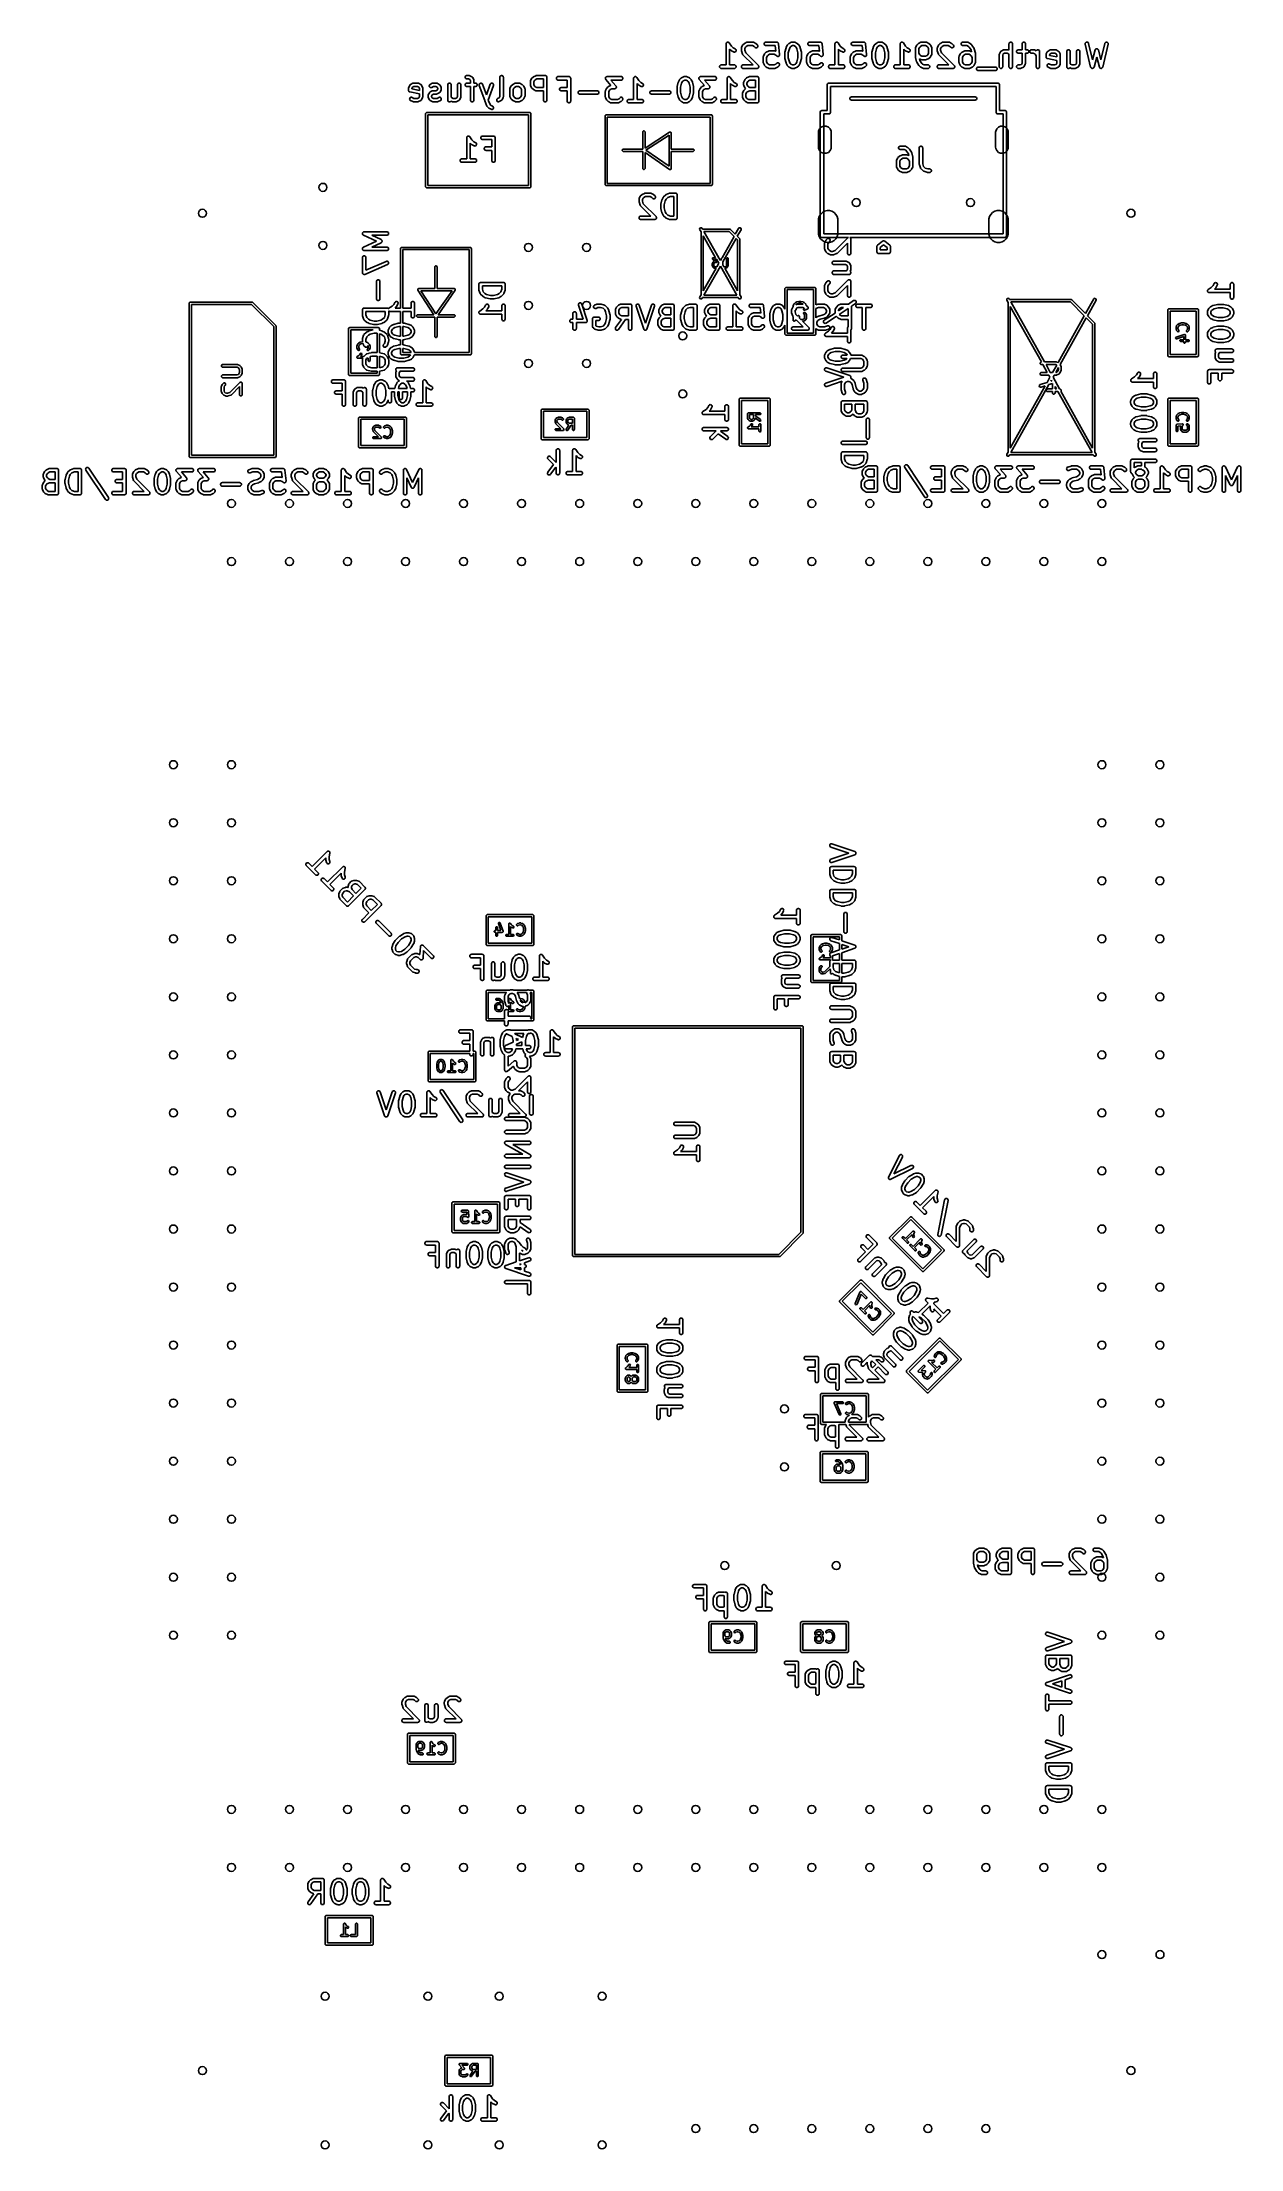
# Model space of a CAD drawing. Extents: x -0.08 to 1.99, y 0.07 to 3.69.
import ezdxf

# ---------------------------------------------------------------- set-up
doc = ezdxf.new("R2010")
doc.units = 0
doc.header["$MEASUREMENT"] = 0
doc.layers.add('BLACK', color=7, linetype='CONTINUOUS')

msp = doc.modelspace()

# ---------------------------------------------------------------- linework, layer by layer
at = {"layer": 'BLACK', "linetype": 'CONTINUOUS'}
for p, q in [((1.1024, 3.6919), (1.1025, 3.6925)), ((1.1024, 3.6555), (1.1024, 3.6919)), ((1.1024, 3.6919), (1.1024, 3.6919)), ((1.1024, 3.6919), (1.1024, 3.6919)), ((1.1024, 3.6919), (1.1024, 3.6919)), ((1.1025, 3.6925), (1.1026, 3.6928)), ((1.1026, 3.6931), (1.1028, 3.6933)), ((1.1026, 3.6928), (1.1026, 3.6931)), ((1.1028, 3.6933), (1.1029, 3.6936)), ((1.1029, 3.6936), (1.1031, 3.6938)), ((1.1031, 3.6938), (1.1033, 3.694)), ((1.1033, 3.694), (1.1035, 3.6942)), ((1.1035, 3.6942), (1.1037, 3.6944)), ((1.1037, 3.6944), (1.104, 3.6945)), ((1.104, 3.6945), (1.1042, 3.6947)), ((1.1042, 3.6947), (1.1045, 3.6947)), ((1.1045, 3.6947), (1.1048, 3.6948)), ((1.1048, 3.6948), (1.1051, 3.6948)), ((1.1051, 3.6948), (1.1054, 3.6949)), ((1.1054, 3.6949), (1.1056, 3.6948)), ((1.1056, 3.6948), (1.1059, 3.6948)), ((1.1059, 3.6948), (1.1062, 3.6947)), ((1.1062, 3.6947), (1.1065, 3.6947)), ((1.1065, 3.6947), (1.1067, 3.6945)), ((1.1067, 3.6945), (1.107, 3.6944)), ((1.107, 3.6944), (1.1072, 3.6942)), ((1.1072, 3.6942), (1.1074, 3.694)), ((1.1074, 3.694), (1.1078, 3.6936)), ((1.1078, 3.6936), (1.1078, 3.6936)), ((1.1078, 3.6936), (1.1078, 3.6936)), ((1.1078, 3.6936), (1.1078, 3.6936)), ((1.1078, 3.6936), (1.1114, 3.6882)), ((1.1108, 3.6805), (1.1083, 3.6829)), ((1.1083, 3.6829), (1.1083, 3.6555)), ((1.111, 3.6803), (1.1108, 3.6805)), ((1.111, 3.6802), (1.111, 3.6803)), ((1.1111, 3.6802), (1.111, 3.6802)), ((1.1112, 3.6801), (1.1111, 3.6802)), ((1.1113, 3.6801), (1.1112, 3.6801)), ((1.1115, 3.6799), (1.1113, 3.6801)), ((1.1114, 3.6882), (1.1146, 3.685)), ((1.1153, 3.678), (1.1115, 3.6799)), ((1.1146, 3.685), (1.1179, 3.6833)), ((1.1158, 3.6778), (1.1153, 3.678)), ((1.117, 3.6778), (1.1158, 3.6778)), ((1.1181, 3.6781), (1.117, 3.6778)), ((1.1179, 3.6833), (1.1184, 3.683)), ((1.1189, 3.6789), (1.1181, 3.6781)), ((1.1184, 3.683), (1.1192, 3.6821)), ((1.1194, 3.6799), (1.1189, 3.6789)), ((1.1192, 3.6821), (1.1195, 3.6811)), ((1.1195, 3.6811), (1.1194, 3.6799)), ((1.1286, 3.6844), (1.1287, 3.685)), ((1.1286, 3.6807), (1.1286, 3.6844)), ((1.1287, 3.6804), (1.1286, 3.6807)), ((1.1287, 3.6851), (1.1288, 3.6852)), ((1.1287, 3.685), (1.1287, 3.6851)), ((1.1287, 3.6803), (1.1287, 3.6804)), ((1.1287, 3.6802), (1.1287, 3.6803)), ((1.1287, 3.6801), (1.1287, 3.6802)), ((1.1287, 3.68), (1.1287, 3.6801)), ((1.1288, 3.6798), (1.1287, 3.68)), ((1.1288, 3.6852), (1.129, 3.6858)), ((1.1307, 3.6741), (1.1288, 3.6798)), ((1.129, 3.6858), (1.1308, 3.6895)), ((1.1309, 3.6736), (1.1307, 3.6741)), ((1.1308, 3.6895), (1.131, 3.6898)), ((1.131, 3.6735), (1.1309, 3.6736)), ((1.131, 3.6898), (1.1311, 3.6899)), ((1.131, 3.6898), (1.131, 3.6898)), ((1.131, 3.6734), (1.131, 3.6735)), ((1.1314, 3.673), (1.131, 3.6734)), ((1.1311, 3.6899), (1.1311, 3.69)), ((1.1311, 3.69), (1.1312, 3.69)), ((1.1312, 3.69), (1.1314, 3.6903)), ((1.1314, 3.6903), (1.1333, 3.6921)), ((1.1488, 3.6555), (1.1314, 3.673)), ((1.1333, 3.6921), (1.1335, 3.6923)), ((1.1335, 3.6924), (1.1336, 3.6925)), ((1.1335, 3.6923), (1.1335, 3.6924)), ((1.1336, 3.6925), (1.1337, 3.6925)), ((1.1337, 3.6925), (1.1338, 3.6925)), ((1.1338, 3.6925), (1.134, 3.6927)), ((1.134, 3.6927), (1.1378, 3.6946)), ((1.1359, 3.6864), (1.1346, 3.6837)), ((1.1346, 3.6837), (1.1346, 3.6812)), ((1.1346, 3.6812), (1.1361, 3.6767)), ((1.1371, 3.6876), (1.1359, 3.6864)), ((1.1361, 3.6767), (1.1581, 3.6547)), ((1.1398, 3.689), (1.1371, 3.6876)), ((1.1378, 3.6946), (1.1383, 3.6948)), ((1.1383, 3.6948), (1.1384, 3.6948)), ((1.1384, 3.6948), (1.1385, 3.6948)), ((1.1385, 3.6948), (1.1391, 3.6949)), ((1.1391, 3.6949), (1.1485, 3.6949)), ((1.1478, 3.689), (1.1398, 3.689)), ((1.1505, 3.6876), (1.1478, 3.689)), ((1.1485, 3.6949), (1.149, 3.6948)), ((1.149, 3.6948), (1.1491, 3.6948)), ((1.1491, 3.6948), (1.1493, 3.6948)), ((1.1493, 3.6948), (1.1498, 3.6946)), ((1.1498, 3.6946), (1.1535, 3.6927)), ((1.152, 3.6861), (1.1505, 3.6876)), ((1.1525, 3.6857), (1.152, 3.6861)), ((1.1535, 3.6853), (1.1525, 3.6857)), ((1.1535, 3.6927), (1.1538, 3.6925)), ((1.1547, 3.6853), (1.1535, 3.6853)), ((1.1538, 3.6925), (1.1539, 3.6925)), ((1.1539, 3.6925), (1.1539, 3.6925)), ((1.1539, 3.6925), (1.154, 3.6924)), ((1.154, 3.6924), (1.1541, 3.6923)), ((1.1541, 3.6923), (1.1543, 3.6921)), ((1.1543, 3.6921), (1.1562, 3.6903)), ((1.1557, 3.6857), (1.1547, 3.6853)), ((1.1566, 3.6865), (1.1557, 3.6857)), ((1.1562, 3.6903), (1.1566, 3.6898)), ((1.1566, 3.6898), (1.157, 3.6888)), ((1.157, 3.6876), (1.1566, 3.6865)), ((1.157, 3.6888), (1.157, 3.6876)), ((1.1661, 3.6694), (1.1662, 3.67)), ((1.1661, 3.6601), (1.1661, 3.6694)), ((1.1662, 3.6702), (1.1665, 3.6708)), ((1.1662, 3.6701), (1.1662, 3.6702)), ((1.1662, 3.67), (1.1662, 3.6701)), ((1.1665, 3.6708), (1.1683, 3.6745)), ((1.1681, 3.6925), (1.1685, 3.6936)), ((1.1681, 3.6914), (1.1681, 3.6925)), ((1.1685, 3.6903), (1.1681, 3.6914)), ((1.1683, 3.6745), (1.1685, 3.6748)), ((1.1685, 3.6936), (1.1693, 3.6944)), ((1.1693, 3.6895), (1.1685, 3.6903)), ((1.1685, 3.6748), (1.1686, 3.6749)), ((1.1685, 3.6748), (1.1685, 3.6748)), ((1.1686, 3.675), (1.1687, 3.6751)), ((1.1686, 3.6749), (1.1686, 3.675)), ((1.1687, 3.6751), (1.1689, 3.6753)), ((1.1689, 3.6753), (1.1708, 3.6772)), ((1.1693, 3.6944), (1.1704, 3.6948)), ((1.1704, 3.689), (1.1693, 3.6895)), ((1.1704, 3.6948), (1.171, 3.6949)), ((1.171, 3.689), (1.1704, 3.689)), ((1.1708, 3.6772), (1.171, 3.6773)), ((1.171, 3.6949), (1.1897, 3.6949)), ((1.187, 3.689), (1.171, 3.689)), ((1.171, 3.6774), (1.1711, 3.6775)), ((1.171, 3.6773), (1.171, 3.6774)), ((1.1711, 3.6775), (1.1712, 3.6775)), ((1.1712, 3.6775), (1.1713, 3.6775)), ((1.1713, 3.6775), (1.1715, 3.6777)), ((1.1715, 3.6777), (1.1753, 3.6796)), ((1.1734, 3.6714), (1.172, 3.6687)), ((1.172, 3.6687), (1.172, 3.6608)), ((1.1746, 3.6726), (1.1734, 3.6714)), ((1.1773, 3.674), (1.1746, 3.6726)), ((1.1753, 3.6796), (1.1758, 3.6798)), ((1.1758, 3.6798), (1.1759, 3.6798)), ((1.1759, 3.6798), (1.176, 3.6798)), ((1.176, 3.6798), (1.1766, 3.6799)), ((1.1766, 3.6799), (1.186, 3.6799)), ((1.1853, 3.674), (1.1773, 3.674)), ((1.188, 3.6726), (1.1853, 3.674)), ((1.186, 3.6799), (1.1865, 3.6798)), ((1.1865, 3.6798), (1.1866, 3.6798)), ((1.1866, 3.6798), (1.1867, 3.6798)), ((1.1867, 3.6798), (1.1873, 3.6796)), ((1.188, 3.6792), (1.187, 3.689)), ((1.1873, 3.6796), (1.188, 3.6792)), ((1.1895, 3.6711), (1.188, 3.6726)), ((1.19, 3.6707), (1.1895, 3.6711)), ((1.1897, 3.6949), (1.1899, 3.6949)), ((1.1899, 3.6949), (1.19, 3.6949)), ((1.19, 3.6949), (1.1901, 3.6949)), ((1.1901, 3.6707), (1.19, 3.6707)), ((1.1901, 3.6949), (1.1903, 3.6948)), ((1.1902, 3.6706), (1.1901, 3.6707)), ((1.1906, 3.6705), (1.1902, 3.6706)), ((1.1903, 3.6948), (1.1907, 3.6947)), ((1.191, 3.6703), (1.1906, 3.6705)), ((1.1907, 3.6947), (1.1911, 3.6945)), ((1.1912, 3.6703), (1.191, 3.6703)), ((1.1911, 3.6945), (1.1912, 3.6944)), ((1.1912, 3.6944), (1.1914, 3.6944)), ((1.1913, 3.6702), (1.1912, 3.6703)), ((1.1917, 3.6703), (1.1913, 3.6702)), ((1.1914, 3.6944), (1.1917, 3.6941)), ((1.1917, 3.6941), (1.192, 3.6938)), ((1.1922, 3.6703), (1.1917, 3.6703)), ((1.192, 3.6938), (1.1921, 3.6937)), ((1.1921, 3.6937), (1.1922, 3.6936)), ((1.1922, 3.6936), (1.1923, 3.6932)), ((1.1923, 3.6703), (1.1922, 3.6703)), ((1.1923, 3.6932), (1.1925, 3.6928)), ((1.1925, 3.6704), (1.1923, 3.6703)), ((1.1925, 3.6928), (1.1926, 3.6926)), ((1.1928, 3.6706), (1.1925, 3.6704)), ((1.1926, 3.6926), (1.1926, 3.6925)), ((1.1926, 3.6925), (1.1926, 3.6924)), ((1.1926, 3.6924), (1.1927, 3.6922)), ((1.1927, 3.6922), (1.1945, 3.6735)), ((1.1932, 3.6707), (1.1928, 3.6706)), ((1.1933, 3.6708), (1.1932, 3.6707)), ((1.1935, 3.6709), (1.1933, 3.6708)), ((1.1937, 3.6712), (1.1935, 3.6709)), ((1.194, 3.6715), (1.1937, 3.6712)), ((1.1941, 3.6717), (1.194, 3.6715)), ((1.1942, 3.6718), (1.1941, 3.6717)), ((1.1943, 3.6722), (1.1942, 3.6718)), ((1.1945, 3.6726), (1.1943, 3.6722)), ((1.1945, 3.6735), (1.1945, 3.6729)), ((1.1945, 3.6729), (1.1945, 3.6728)), ((1.1945, 3.6728), (1.1945, 3.6726)), ((1.2036, 3.6771), (1.2037, 3.6773)), ((1.2036, 3.677), (1.2036, 3.6771)), ((1.2036, 3.6769), (1.2036, 3.677)), ((1.2036, 3.6676), (1.2036, 3.6769)), ((1.2036, 3.6675), (1.2036, 3.6676)), ((1.2036, 3.6674), (1.2036, 3.6675)), ((1.2037, 3.6672), (1.2036, 3.6674)), ((1.2037, 3.6777), (1.2056, 3.6852)), ((1.2037, 3.6776), (1.2037, 3.6777)), ((1.2037, 3.6775), (1.2037, 3.6776)), ((1.2037, 3.6773), (1.2037, 3.6775)), ((1.2037, 3.667), (1.2037, 3.6672)), ((1.2037, 3.6669), (1.2037, 3.667)), ((1.2037, 3.6668), (1.2037, 3.6669)), ((1.2056, 3.6593), (1.2037, 3.6668)), ((1.2056, 3.6852), (1.2057, 3.6855)), ((1.2056, 3.6852), (1.2056, 3.6852)), ((1.2056, 3.6852), (1.2056, 3.6852)), ((1.2057, 3.6855), (1.2058, 3.6857)), ((1.2058, 3.6858), (1.2077, 3.6895)), ((1.2058, 3.6857), (1.2058, 3.6858)), ((1.2058, 3.6857), (1.2058, 3.6857)), ((1.2077, 3.6895), (1.2079, 3.6898)), ((1.2079, 3.6898), (1.208, 3.6899)), ((1.2079, 3.6898), (1.2079, 3.6898)), ((1.208, 3.6899), (1.208, 3.69)), ((1.208, 3.69), (1.2081, 3.69)), ((1.2081, 3.69), (1.2083, 3.6903)), ((1.2083, 3.6903), (1.2101, 3.6921)), ((1.2113, 3.6834), (1.2095, 3.6766)), ((1.2095, 3.6766), (1.2095, 3.6679)), ((1.2095, 3.6679), (1.2113, 3.6611)), ((1.2101, 3.6921), (1.2104, 3.6923)), ((1.2104, 3.6924), (1.2105, 3.6925)), ((1.2104, 3.6923), (1.2104, 3.6924)), ((1.2105, 3.6925), (1.2106, 3.6925)), ((1.2106, 3.6925), (1.2109, 3.6927)), ((1.2106, 3.6925), (1.2106, 3.6925)), ((1.2109, 3.6927), (1.2146, 3.6946)), ((1.2128, 3.6864), (1.2113, 3.6834)), ((1.214, 3.6876), (1.2128, 3.6864)), ((1.2167, 3.689), (1.214, 3.6876)), ((1.2146, 3.6946), (1.2152, 3.6948)), ((1.2152, 3.6948), (1.2153, 3.6948)), ((1.2153, 3.6948), (1.2154, 3.6948)), ((1.2154, 3.6948), (1.216, 3.6949)), ((1.216, 3.6949), (1.2197, 3.6949)), ((1.219, 3.689), (1.2167, 3.689)), ((1.2217, 3.6876), (1.219, 3.689)), ((1.2197, 3.6949), (1.2203, 3.6948)), ((1.2203, 3.6948), (1.2204, 3.6948)), ((1.2204, 3.6948), (1.2205, 3.6948)), ((1.2205, 3.6948), (1.221, 3.6946)), ((1.221, 3.6946), (1.2248, 3.6927)), ((1.2229, 3.6864), (1.2217, 3.6876)), ((1.2244, 3.6834), (1.2229, 3.6864)), ((1.2261, 3.6766), (1.2244, 3.6834)), ((1.2244, 3.6611), (1.2261, 3.6679)), ((1.2248, 3.6927), (1.225, 3.6925)), ((1.225, 3.6925), (1.2251, 3.6925)), ((1.2251, 3.6925), (1.2252, 3.6925)), ((1.2252, 3.6925), (1.2253, 3.6924)), ((1.2253, 3.6924), (1.2253, 3.6923)), ((1.2253, 3.6923), (1.2256, 3.6921)), ((1.2256, 3.6921), (1.2274, 3.6903)), ((1.2261, 3.6679), (1.2261, 3.6766)), ((1.2274, 3.6903), (1.2276, 3.69)), ((1.2276, 3.69), (1.2277, 3.69)), ((1.2277, 3.69), (1.2277, 3.6899)), ((1.2277, 3.6899), (1.2278, 3.6898)), ((1.2278, 3.6898), (1.2278, 3.6898)), ((1.2278, 3.6898), (1.228, 3.6895)), ((1.228, 3.6895), (1.2299, 3.6858)), ((1.2299, 3.6858), (1.2299, 3.6857)), ((1.2299, 3.6857), (1.2299, 3.6857)), ((1.2299, 3.6857), (1.23, 3.6855)), ((1.23, 3.6855), (1.2301, 3.6852)), ((1.2301, 3.6852), (1.2301, 3.6852)), ((1.2301, 3.6852), (1.2301, 3.6852)), ((1.2301, 3.6852), (1.232, 3.6777)), ((1.232, 3.6668), (1.2301, 3.6593)), ((1.232, 3.6777), (1.232, 3.6776)), ((1.232, 3.6776), (1.232, 3.6775)), ((1.232, 3.6775), (1.232, 3.6773)), ((1.232, 3.6773), (1.232, 3.6771)), ((1.232, 3.6771), (1.232, 3.677)), ((1.232, 3.677), (1.232, 3.6769)), ((1.232, 3.6769), (1.232, 3.6676)), ((1.232, 3.6676), (1.232, 3.6675)), ((1.232, 3.6675), (1.232, 3.6674)), ((1.232, 3.6674), (1.232, 3.6672)), ((1.232, 3.6672), (1.232, 3.667)), ((1.232, 3.667), (1.232, 3.6669)), ((1.232, 3.6669), (1.232, 3.6668)), ((1.2411, 3.6694), (1.2412, 3.67)), ((1.2411, 3.6601), (1.2411, 3.6694)), ((1.2412, 3.6702), (1.2414, 3.6708)), ((1.2412, 3.6701), (1.2412, 3.6702)), ((1.2412, 3.67), (1.2412, 3.6701)), ((1.2414, 3.6708), (1.2433, 3.6745)), ((1.2431, 3.6925), (1.2435, 3.6936)), ((1.2431, 3.6914), (1.2431, 3.6925)), ((1.2435, 3.6903), (1.2431, 3.6914)), ((1.2433, 3.6745), (1.2435, 3.6748)), ((1.2435, 3.6936), (1.2443, 3.6944)), ((1.2443, 3.6895), (1.2435, 3.6903)), ((1.2435, 3.6748), (1.2436, 3.6749)), ((1.2435, 3.6748), (1.2435, 3.6748)), ((1.2436, 3.675), (1.2437, 3.6751)), ((1.2436, 3.6749), (1.2436, 3.675)), ((1.2437, 3.6751), (1.2439, 3.6753)), ((1.2439, 3.6753), (1.2457, 3.6772)), ((1.2443, 3.6944), (1.2454, 3.6948)), ((1.2454, 3.689), (1.2443, 3.6895)), ((1.2454, 3.6948), (1.246, 3.6949)), ((1.246, 3.689), (1.2454, 3.689)), ((1.2457, 3.6772), (1.246, 3.6773)), ((1.246, 3.6949), (1.2647, 3.6949)), ((1.262, 3.689), (1.246, 3.689)), ((1.246, 3.6774), (1.2461, 3.6775)), ((1.246, 3.6773), (1.246, 3.6774)), ((1.2461, 3.6775), (1.2462, 3.6775)), ((1.2462, 3.6775), (1.2463, 3.6775)), ((1.2463, 3.6775), (1.2465, 3.6777)), ((1.2465, 3.6777), (1.2503, 3.6796)), ((1.2484, 3.6714), (1.247, 3.6687)), ((1.247, 3.6687), (1.247, 3.6608)), ((1.2496, 3.6726), (1.2484, 3.6714)), ((1.2523, 3.674), (1.2496, 3.6726)), ((1.2503, 3.6796), (1.2508, 3.6798)), ((1.2508, 3.6798), (1.2509, 3.6798)), ((1.2509, 3.6798), (1.251, 3.6798)), ((1.251, 3.6798), (1.2516, 3.6799)), ((1.2516, 3.6799), (1.261, 3.6799)), ((1.2603, 3.674), (1.2523, 3.674)), ((1.263, 3.6726), (1.2603, 3.674)), ((1.261, 3.6799), (1.2615, 3.6798)), ((1.2615, 3.6798), (1.2616, 3.6798)), ((1.2616, 3.6798), (1.2617, 3.6798)), ((1.2617, 3.6798), (1.2623, 3.6796)), ((1.263, 3.6792), (1.262, 3.689)), ((1.2623, 3.6796), (1.263, 3.6792)), ((1.2645, 3.6711), (1.263, 3.6726)), ((1.2649, 3.6707), (1.2645, 3.6711)), ((1.2647, 3.6949), (1.2649, 3.6949)), ((1.2649, 3.6949), (1.265, 3.6949)), ((1.2651, 3.6707), (1.2649, 3.6707)), ((1.265, 3.6949), (1.2651, 3.6949)), ((1.2651, 3.6949), (1.2653, 3.6948)), ((1.2652, 3.6706), (1.2651, 3.6707)), ((1.2656, 3.6705), (1.2652, 3.6706)), ((1.2653, 3.6948), (1.2657, 3.6947)), ((1.266, 3.6703), (1.2656, 3.6705)), ((1.2657, 3.6947), (1.2661, 3.6945)), ((1.2662, 3.6703), (1.266, 3.6703)), ((1.2661, 3.6945), (1.2662, 3.6944)), ((1.2662, 3.6944), (1.2663, 3.6944)), ((1.2663, 3.6702), (1.2662, 3.6703)), ((1.2663, 3.6944), (1.2667, 3.6941)), ((1.2667, 3.6703), (1.2663, 3.6702)), ((1.2667, 3.6941), (1.267, 3.6938)), ((1.2672, 3.6703), (1.2667, 3.6703)), ((1.267, 3.6938), (1.2671, 3.6937)), ((1.2671, 3.6937), (1.2672, 3.6936)), ((1.2672, 3.6936), (1.2673, 3.6932)), ((1.2673, 3.6703), (1.2672, 3.6703)), ((1.2673, 3.6932), (1.2675, 3.6928)), ((1.2674, 3.6704), (1.2673, 3.6703)), ((1.2678, 3.6706), (1.2674, 3.6704)), ((1.2675, 3.6928), (1.2676, 3.6926)), ((1.2676, 3.6926), (1.2676, 3.6925)), ((1.2676, 3.6925), (1.2676, 3.6924)), ((1.2676, 3.6924), (1.2676, 3.6922)), ((1.2676, 3.6922), (1.2695, 3.6735)), ((1.2682, 3.6707), (1.2678, 3.6706)), ((1.2683, 3.6708), (1.2682, 3.6707)), ((1.2685, 3.6709), (1.2683, 3.6708)), ((1.2687, 3.6712), (1.2685, 3.6709)), ((1.269, 3.6715), (1.2687, 3.6712)), ((1.2691, 3.6717), (1.269, 3.6715)), ((1.2692, 3.6718), (1.2691, 3.6717)), ((1.2693, 3.6722), (1.2692, 3.6718)), ((1.2695, 3.6726), (1.2693, 3.6722)), ((1.2695, 3.6735), (1.2695, 3.6729)), ((1.2695, 3.6729), (1.2695, 3.6728)), ((1.2695, 3.6728), (1.2695, 3.6726)), ((1.2899, 3.6925), (1.29, 3.6928)), ((1.2899, 3.6919), (1.2899, 3.6925)), ((1.2899, 3.6555), (1.2899, 3.6919)), ((1.2899, 3.6919), (1.2899, 3.6919)), ((1.2899, 3.6919), (1.2899, 3.6919)), ((1.2899, 3.6919), (1.2899, 3.6919)), ((1.29, 3.6928), (1.2901, 3.6931)), ((1.2901, 3.6931), (1.2903, 3.6933)), ((1.2903, 3.6933), (1.2904, 3.6936)), ((1.2904, 3.6936), (1.2906, 3.6938)), ((1.2906, 3.6938), (1.2907, 3.694)), ((1.2907, 3.694), (1.291, 3.6942)), ((1.291, 3.6942), (1.2912, 3.6944)), ((1.2912, 3.6944), (1.2915, 3.6945)), ((1.2915, 3.6945), (1.2917, 3.6947)), ((1.2917, 3.6947), (1.292, 3.6947)), ((1.292, 3.6947), (1.2923, 3.6948)), ((1.2923, 3.6948), (1.2925, 3.6948)), ((1.2925, 3.6948), (1.2928, 3.6949)), ((1.2928, 3.6949), (1.2931, 3.6948)), ((1.2931, 3.6948), (1.2934, 3.6948)), ((1.2934, 3.6948), (1.2937, 3.6947)), ((1.2937, 3.6947), (1.294, 3.6947)), ((1.294, 3.6947), (1.2942, 3.6945)), ((1.2942, 3.6945), (1.2945, 3.6944)), ((1.2945, 3.6944), (1.2947, 3.6942)), ((1.2947, 3.6942), (1.2949, 3.694)), ((1.2949, 3.694), (1.2953, 3.6936)), ((1.2953, 3.6936), (1.2953, 3.6936)), ((1.2953, 3.6936), (1.2953, 3.6936)), ((1.2953, 3.6936), (1.2953, 3.6936)), ((1.2953, 3.6936), (1.2989, 3.6882)), ((1.2982, 3.6805), (1.2958, 3.6829)), ((1.2958, 3.6829), (1.2958, 3.6555)), ((1.2985, 3.6803), (1.2982, 3.6805)), ((1.2985, 3.6802), (1.2985, 3.6803)), ((1.2986, 3.6802), (1.2985, 3.6802)), ((1.2987, 3.6801), (1.2986, 3.6802)), ((1.2988, 3.6801), (1.2987, 3.6801)), ((1.299, 3.6799), (1.2988, 3.6801)), ((1.2989, 3.6882), (1.3021, 3.685)), ((1.3028, 3.678), (1.299, 3.6799)), ((1.3021, 3.685), (1.3054, 3.6833)), ((1.3033, 3.6778), (1.3028, 3.678)), ((1.3044, 3.6778), (1.3033, 3.6778)), ((1.3055, 3.6781), (1.3044, 3.6778)), ((1.3054, 3.6833), (1.3059, 3.683)), ((1.3064, 3.6789), (1.3055, 3.6781)), ((1.3059, 3.683), (1.3066, 3.6821)), ((1.3069, 3.6799), (1.3064, 3.6789)), ((1.3066, 3.6821), (1.307, 3.6811)), ((1.307, 3.6811), (1.3069, 3.6799)), ((1.3161, 3.6694), (1.3162, 3.67)), ((1.3161, 3.6601), (1.3161, 3.6694)), ((1.3162, 3.6702), (1.3164, 3.6708)), ((1.3162, 3.6701), (1.3162, 3.6702)), ((1.3162, 3.67), (1.3162, 3.6701)), ((1.3164, 3.6708), (1.3183, 3.6745)), ((1.3181, 3.6925), (1.3185, 3.6936)), ((1.3181, 3.6914), (1.3181, 3.6925)), ((1.3185, 3.6903), (1.3181, 3.6914)), ((1.3183, 3.6745), (1.3185, 3.6748)), ((1.3185, 3.6936), (1.3193, 3.6944)), ((1.3193, 3.6895), (1.3185, 3.6903)), ((1.3185, 3.6748), (1.3186, 3.6749)), ((1.3185, 3.6748), (1.3185, 3.6748)), ((1.3186, 3.675), (1.3187, 3.6751)), ((1.3186, 3.6749), (1.3186, 3.675)), ((1.3187, 3.6751), (1.3189, 3.6753)), ((1.3189, 3.6753), (1.3207, 3.6772)), ((1.3193, 3.6944), (1.3204, 3.6948)), ((1.3204, 3.689), (1.3193, 3.6895)), ((1.3204, 3.6948), (1.321, 3.6949)), ((1.321, 3.689), (1.3204, 3.689)), ((1.3207, 3.6772), (1.321, 3.6773)), ((1.321, 3.6949), (1.3397, 3.6949)), ((1.337, 3.689), (1.321, 3.689)), ((1.321, 3.6774), (1.3211, 3.6775)), ((1.321, 3.6773), (1.321, 3.6774)), ((1.3211, 3.6775), (1.3212, 3.6775)), ((1.3212, 3.6775), (1.3213, 3.6775)), ((1.3213, 3.6775), (1.3215, 3.6777)), ((1.3215, 3.6777), (1.3253, 3.6796)), ((1.3234, 3.6714), (1.322, 3.6687)), ((1.322, 3.6687), (1.322, 3.6608)), ((1.3246, 3.6726), (1.3234, 3.6714)), ((1.3273, 3.674), (1.3246, 3.6726)), ((1.3253, 3.6796), (1.3258, 3.6798)), ((1.3258, 3.6798), (1.3259, 3.6798)), ((1.3259, 3.6798), (1.326, 3.6798)), ((1.326, 3.6798), (1.3266, 3.6799)), ((1.3266, 3.6799), (1.3359, 3.6799)), ((1.3353, 3.674), (1.3273, 3.674)), ((1.3379, 3.6726), (1.3353, 3.674)), ((1.3359, 3.6799), (1.3365, 3.6798)), ((1.3365, 3.6798), (1.3366, 3.6798)), ((1.3366, 3.6798), (1.3367, 3.6798)), ((1.3367, 3.6798), (1.3373, 3.6796)), ((1.338, 3.6792), (1.337, 3.689)), ((1.3373, 3.6796), (1.338, 3.6792)), ((1.3395, 3.6711), (1.3379, 3.6726)), ((1.3399, 3.6707), (1.3395, 3.6711)), ((1.3397, 3.6949), (1.3399, 3.6949)), ((1.3399, 3.6949), (1.34, 3.6949)), ((1.3401, 3.6707), (1.3399, 3.6707)), ((1.34, 3.6949), (1.3401, 3.6949)), ((1.3401, 3.6949), (1.3403, 3.6948)), ((1.3402, 3.6706), (1.3401, 3.6707)), ((1.3406, 3.6705), (1.3402, 3.6706)), ((1.3403, 3.6948), (1.3407, 3.6947)), ((1.341, 3.6703), (1.3406, 3.6705)), ((1.3407, 3.6947), (1.3411, 3.6945)), ((1.3411, 3.6703), (1.341, 3.6703)), ((1.3411, 3.6945), (1.3412, 3.6944)), ((1.3413, 3.6702), (1.3411, 3.6703)), ((1.3412, 3.6944), (1.3413, 3.6944)), ((1.3413, 3.6944), (1.3416, 3.6941)), ((1.3417, 3.6703), (1.3413, 3.6702)), ((1.3416, 3.6941), (1.342, 3.6938)), ((1.3421, 3.6703), (1.3417, 3.6703)), ((1.342, 3.6938), (1.342, 3.6937)), ((1.342, 3.6937), (1.3422, 3.6936)), ((1.3423, 3.6703), (1.3421, 3.6703)), ((1.3422, 3.6936), (1.3423, 3.6932)), ((1.3423, 3.6932), (1.3425, 3.6928)), ((1.3424, 3.6704), (1.3423, 3.6703)), ((1.3428, 3.6706), (1.3424, 3.6704)), ((1.3425, 3.6928), (1.3426, 3.6926)), ((1.3426, 3.6926), (1.3426, 3.6925)), ((1.3426, 3.6925), (1.3426, 3.6924)), ((1.3426, 3.6924), (1.3426, 3.6922)), ((1.3426, 3.6922), (1.3445, 3.6735)), ((1.3432, 3.6707), (1.3428, 3.6706)), ((1.3433, 3.6708), (1.3432, 3.6707)), ((1.3434, 3.6709), (1.3433, 3.6708)), ((1.3437, 3.6712), (1.3434, 3.6709)), ((1.344, 3.6715), (1.3437, 3.6712)), ((1.3441, 3.6717), (1.344, 3.6715)), ((1.3442, 3.6718), (1.3441, 3.6717)), ((1.3443, 3.6722), (1.3442, 3.6718)), ((1.3445, 3.6726), (1.3443, 3.6722)), ((1.3445, 3.6735), (1.3445, 3.6729)), ((1.3445, 3.6729), (1.3445, 3.6728)), ((1.3445, 3.6728), (1.3445, 3.6726)), ((1.3536, 3.6771), (1.3537, 3.6773)), ((1.3536, 3.677), (1.3536, 3.6771)), ((1.3536, 3.6769), (1.3536, 3.677)), ((1.3536, 3.6676), (1.3536, 3.6769)), ((1.3536, 3.6675), (1.3536, 3.6676)), ((1.3536, 3.6674), (1.3536, 3.6675)), ((1.3537, 3.6672), (1.3536, 3.6674)), ((1.3537, 3.6777), (1.3556, 3.6852)), ((1.3537, 3.6776), (1.3537, 3.6777)), ((1.3537, 3.6775), (1.3537, 3.6776)), ((1.3537, 3.6773), (1.3537, 3.6775)), ((1.3537, 3.667), (1.3537, 3.6672)), ((1.3537, 3.6669), (1.3537, 3.667)), ((1.3537, 3.6668), (1.3537, 3.6669)), ((1.3556, 3.6593), (1.3537, 3.6668)), ((1.3556, 3.6852), (1.3557, 3.6855)), ((1.3556, 3.6852), (1.3556, 3.6852)), ((1.3556, 3.6852), (1.3556, 3.6852)), ((1.3557, 3.6855), (1.3558, 3.6857)), ((1.3558, 3.6858), (1.3577, 3.6895)), ((1.3558, 3.6857), (1.3558, 3.6858)), ((1.3558, 3.6857), (1.3558, 3.6857)), ((1.3577, 3.6895), (1.3578, 3.6898)), ((1.3578, 3.6898), (1.3579, 3.6898)), ((1.3579, 3.6899), (1.358, 3.69)), ((1.3579, 3.6898), (1.3579, 3.6899)), ((1.358, 3.69), (1.3582, 3.6903)), ((1.358, 3.69), (1.358, 3.69)), ((1.3582, 3.6903), (1.3601, 3.6921)), ((1.3612, 3.6834), (1.3595, 3.6766)), ((1.3595, 3.6766), (1.3595, 3.6679)), ((1.3595, 3.6679), (1.3612, 3.6611)), ((1.3601, 3.6921), (1.3603, 3.6923)), ((1.3603, 3.6923), (1.3604, 3.6924)), ((1.3604, 3.6924), (1.3605, 3.6925)), ((1.3605, 3.6925), (1.3606, 3.6925)), ((1.3606, 3.6925), (1.3609, 3.6927)), ((1.3606, 3.6925), (1.3606, 3.6925)), ((1.3609, 3.6927), (1.3646, 3.6946)), ((1.3627, 3.6864), (1.3612, 3.6834)), ((1.3639, 3.6876), (1.3627, 3.6864)), ((1.3666, 3.689), (1.3639, 3.6876)), ((1.3646, 3.6946), (1.3652, 3.6948)), ((1.3652, 3.6948), (1.3653, 3.6948)), ((1.3653, 3.6948), (1.3654, 3.6948)), ((1.3654, 3.6948), (1.3659, 3.6949)), ((1.3659, 3.6949), (1.3697, 3.6949)), ((1.369, 3.689), (1.3666, 3.689)), ((1.3717, 3.6876), (1.369, 3.689)), ((1.3697, 3.6949), (1.3703, 3.6948)), ((1.3703, 3.6948), (1.3704, 3.6948)), ((1.3704, 3.6948), (1.3705, 3.6948)), ((1.3705, 3.6948), (1.371, 3.6946)), ((1.371, 3.6946), (1.3748, 3.6927)), ((1.3729, 3.6864), (1.3717, 3.6876)), ((1.3744, 3.6834), (1.3729, 3.6864)), ((1.3761, 3.6766), (1.3744, 3.6834)), ((1.3744, 3.6611), (1.3761, 3.6679)), ((1.3748, 3.6927), (1.375, 3.6925)), ((1.375, 3.6925), (1.3751, 3.6925)), ((1.3751, 3.6925), (1.3752, 3.6925)), ((1.3752, 3.6925), (1.3753, 3.6924)), ((1.3753, 3.6924), (1.3753, 3.6923)), ((1.3753, 3.6923), (1.3755, 3.6921)), ((1.3755, 3.6921), (1.3774, 3.6903)), ((1.3761, 3.6679), (1.3761, 3.6766)), ((1.3774, 3.6903), (1.3776, 3.69)), ((1.3776, 3.69), (1.3777, 3.69)), ((1.3777, 3.69), (1.3777, 3.6899)), ((1.3777, 3.6899), (1.3778, 3.6898)), ((1.3778, 3.6898), (1.3778, 3.6898)), ((1.3778, 3.6898), (1.378, 3.6895)), ((1.378, 3.6895), (1.3798, 3.6858)), ((1.3798, 3.6858), (1.3799, 3.6857)), ((1.3799, 3.6857), (1.3799, 3.6857)), ((1.3799, 3.6857), (1.3799, 3.6855)), ((1.3799, 3.6855), (1.38, 3.6852)), ((1.38, 3.6852), (1.38, 3.6852)), ((1.38, 3.6852), (1.3801, 3.6852)), ((1.3801, 3.6852), (1.3819, 3.6777)), ((1.3819, 3.6668), (1.3801, 3.6593)), ((1.3819, 3.6777), (1.3819, 3.6776)), ((1.3819, 3.6776), (1.382, 3.6775)), ((1.382, 3.667), (1.3819, 3.6669)), ((1.3819, 3.6669), (1.3819, 3.6668)), ((1.382, 3.6775), (1.382, 3.6773)), ((1.382, 3.6773), (1.382, 3.6771)), ((1.382, 3.6771), (1.382, 3.677)), ((1.382, 3.677), (1.382, 3.6769)), ((1.382, 3.6769), (1.382, 3.6676)), ((1.382, 3.6676), (1.382, 3.6675)), ((1.382, 3.6675), (1.382, 3.6674)), ((1.382, 3.6674), (1.382, 3.6672)), ((1.382, 3.6672), (1.382, 3.667)), ((1.4024, 3.6925), (1.4025, 3.6928)), ((1.4024, 3.6919), (1.4024, 3.6925)), ((1.4024, 3.6555), (1.4024, 3.6919)), ((1.4024, 3.6919), (1.4024, 3.6919)), ((1.4024, 3.6919), (1.4024, 3.6919)), ((1.4024, 3.6919), (1.4024, 3.6919)), ((1.4025, 3.6928), (1.4026, 3.6931)), ((1.4026, 3.6931), (1.4027, 3.6933)), ((1.4027, 3.6933), (1.4029, 3.6936)), ((1.4029, 3.6936), (1.4031, 3.6938)), ((1.4031, 3.6938), (1.4032, 3.694)), ((1.4032, 3.694), (1.4035, 3.6942)), ((1.4035, 3.6942), (1.4037, 3.6944)), ((1.4037, 3.6944), (1.4039, 3.6945)), ((1.4039, 3.6945), (1.4042, 3.6947)), ((1.4042, 3.6947), (1.4045, 3.6947)), ((1.4045, 3.6947), (1.4047, 3.6948)), ((1.4047, 3.6948), (1.405, 3.6948)), ((1.405, 3.6948), (1.4053, 3.6949)), ((1.4053, 3.6949), (1.4056, 3.6948)), ((1.4056, 3.6948), (1.4059, 3.6948)), ((1.4059, 3.6948), (1.4062, 3.6947)), ((1.4062, 3.6947), (1.4064, 3.6947)), ((1.4064, 3.6947), (1.4067, 3.6945)), ((1.4067, 3.6945), (1.407, 3.6944)), ((1.407, 3.6944), (1.4072, 3.6942)), ((1.4072, 3.6942), (1.4074, 3.694)), ((1.4074, 3.694), (1.4078, 3.6936)), ((1.4078, 3.6936), (1.4078, 3.6936)), ((1.4078, 3.6936), (1.4078, 3.6936)), ((1.4078, 3.6936), (1.4078, 3.6936)), ((1.4078, 3.6936), (1.4114, 3.6882)), ((1.4107, 3.6805), (1.4083, 3.6829)), ((1.4083, 3.6829), (1.4083, 3.6555)), ((1.411, 3.6803), (1.4107, 3.6805)), ((1.411, 3.6802), (1.411, 3.6803)), ((1.4111, 3.6802), (1.411, 3.6802)), ((1.4112, 3.6801), (1.4111, 3.6802)), ((1.4115, 3.6799), (1.4112, 3.6801)), ((1.4112, 3.6801), (1.4112, 3.6801)), ((1.4114, 3.6882), (1.4146, 3.685)), ((1.4152, 3.678), (1.4115, 3.6799)), ((1.4146, 3.685), (1.4179, 3.6833)), ((1.4158, 3.6778), (1.4152, 3.678)), ((1.4169, 3.6778), (1.4158, 3.6778)), ((1.418, 3.6781), (1.4169, 3.6778)), ((1.4179, 3.6833), (1.4184, 3.683)), ((1.4189, 3.6789), (1.418, 3.6781)), ((1.4184, 3.683), (1.4191, 3.6821)), ((1.4194, 3.6799), (1.4189, 3.6789)), ((1.4191, 3.6821), (1.4195, 3.6811)), ((1.4195, 3.6811), (1.4194, 3.6799)), ((1.4286, 3.6844), (1.4287, 3.685)), ((1.4286, 3.6694), (1.4286, 3.6844)), ((1.4286, 3.6693), (1.4286, 3.6694)), ((1.4286, 3.6691), (1.4286, 3.6693)), ((1.4286, 3.6693), (1.4286, 3.6693)), ((1.4287, 3.6689), (1.4286, 3.6691)), ((1.4287, 3.6852), (1.4289, 3.6858)), ((1.4287, 3.6851), (1.4287, 3.6852)), ((1.4287, 3.685), (1.4287, 3.6851)), ((1.4287, 3.6688), (1.4287, 3.6689)), ((1.4287, 3.6687), (1.4287, 3.6688)), ((1.4306, 3.6612), (1.4287, 3.6687)), ((1.4289, 3.6858), (1.4308, 3.6895)), ((1.4308, 3.6895), (1.431, 3.6898)), ((1.431, 3.6899), (1.4311, 3.69)), ((1.431, 3.6898), (1.431, 3.6899)), ((1.431, 3.6898), (1.431, 3.6898)), ((1.4311, 3.69), (1.4312, 3.69)), ((1.4312, 3.69), (1.4313, 3.6903)), ((1.4313, 3.6903), (1.4332, 3.6921)), ((1.4332, 3.6921), (1.4334, 3.6923)), ((1.4334, 3.6923), (1.4335, 3.6924)), ((1.4335, 3.6924), (1.4336, 3.6925)), ((1.4336, 3.6925), (1.4337, 3.6925)), ((1.4337, 3.6925), (1.434, 3.6927)), ((1.4337, 3.6925), (1.4337, 3.6925)), ((1.434, 3.6927), (1.4377, 3.6946)), ((1.4359, 3.6864), (1.4345, 3.6837)), ((1.4345, 3.6837), (1.4345, 3.6758)), ((1.4345, 3.6758), (1.4359, 3.6731)), ((1.4377, 3.6649), (1.4354, 3.6661)), ((1.4354, 3.6661), (1.4362, 3.6632)), ((1.4371, 3.6876), (1.4359, 3.6864)), ((1.4359, 3.6731), (1.4371, 3.6719)), ((1.4398, 3.689), (1.4371, 3.6876)), ((1.4371, 3.6719), (1.4398, 3.6705)), ((1.4377, 3.6946), (1.4383, 3.6948)), ((1.4383, 3.6948), (1.4384, 3.6948)), ((1.4384, 3.6948), (1.4385, 3.6948)), ((1.4385, 3.6948), (1.4391, 3.6949)), ((1.4391, 3.6949), (1.4466, 3.6949)), ((1.4459, 3.689), (1.4398, 3.689)), ((1.4398, 3.6705), (1.4459, 3.6705)), ((1.4486, 3.6876), (1.4459, 3.689)), ((1.4459, 3.6705), (1.4486, 3.6719)), ((1.4466, 3.6949), (1.4471, 3.6948)), ((1.4471, 3.6948), (1.4472, 3.6948)), ((1.4472, 3.6948), (1.4473, 3.6948)), ((1.4473, 3.6948), (1.4479, 3.6946)), ((1.4479, 3.6946), (1.4516, 3.6927)), ((1.4516, 3.6668), (1.4479, 3.6649)), ((1.4498, 3.6864), (1.4486, 3.6876)), ((1.4486, 3.6719), (1.4498, 3.6731)), ((1.4511, 3.6837), (1.4498, 3.6864)), ((1.4498, 3.6731), (1.4511, 3.6758)), ((1.4511, 3.6758), (1.4511, 3.6837)), ((1.4516, 3.6927), (1.4519, 3.6925)), ((1.4519, 3.667), (1.4516, 3.6668)), ((1.4519, 3.6925), (1.4519, 3.6925)), ((1.4519, 3.6925), (1.452, 3.6925)), ((1.452, 3.6671), (1.4519, 3.667)), ((1.4519, 3.667), (1.4519, 3.667)), ((1.452, 3.6925), (1.4521, 3.6924)), ((1.4521, 3.6671), (1.452, 3.6671)), ((1.4521, 3.6924), (1.4522, 3.6923)), ((1.4522, 3.6672), (1.4521, 3.6671)), ((1.4522, 3.6923), (1.4524, 3.6921)), ((1.4524, 3.6674), (1.4522, 3.6672)), ((1.4524, 3.6921), (1.4543, 3.6903)), ((1.4543, 3.6692), (1.4524, 3.6674)), ((1.4543, 3.6903), (1.4545, 3.69)), ((1.4545, 3.6695), (1.4543, 3.6692)), ((1.4545, 3.69), (1.4545, 3.69)), ((1.4545, 3.69), (1.4546, 3.6899)), ((1.4546, 3.6696), (1.4545, 3.6695)), ((1.4545, 3.6695), (1.4545, 3.6695)), ((1.4546, 3.6899), (1.4546, 3.6898)), ((1.4546, 3.6898), (1.4547, 3.6898)), ((1.4547, 3.6697), (1.4546, 3.6697)), ((1.4546, 3.6697), (1.4546, 3.6696)), ((1.4547, 3.6898), (1.4548, 3.6895)), ((1.4548, 3.67), (1.4547, 3.6697)), ((1.4548, 3.6895), (1.4567, 3.6858)), ((1.4567, 3.6737), (1.4548, 3.67)), ((1.4567, 3.6858), (1.4569, 3.6852)), ((1.4569, 3.6743), (1.4567, 3.6737)), ((1.4569, 3.6852), (1.4569, 3.6851)), ((1.4569, 3.6851), (1.457, 3.685)), ((1.457, 3.6745), (1.4569, 3.6744)), ((1.4569, 3.6744), (1.4569, 3.6743)), ((1.457, 3.685), (1.457, 3.6844)), ((1.457, 3.6844), (1.457, 3.6751)), ((1.457, 3.6751), (1.457, 3.6745)), ((1.4661, 3.6844), (1.4662, 3.685)), ((1.4661, 3.6807), (1.4661, 3.6844)), ((1.4661, 3.6804), (1.4661, 3.6807)), ((1.4661, 3.6803), (1.4661, 3.6804)), ((1.4662, 3.6802), (1.4661, 3.6803)), ((1.4662, 3.6852), (1.4664, 3.6858)), ((1.4662, 3.6851), (1.4662, 3.6852)), ((1.4662, 3.685), (1.4662, 3.6851)), ((1.4662, 3.6801), (1.4662, 3.6802)), ((1.4662, 3.68), (1.4662, 3.6801)), ((1.4663, 3.6798), (1.4662, 3.68)), ((1.4681, 3.6741), (1.4663, 3.6798)), ((1.4664, 3.6858), (1.4683, 3.6895)), ((1.4684, 3.6736), (1.4681, 3.6741)), ((1.4683, 3.6895), (1.4684, 3.6898)), ((1.4684, 3.6898), (1.4685, 3.6898)), ((1.4684, 3.6735), (1.4684, 3.6736)), ((1.4685, 3.6734), (1.4684, 3.6735)), ((1.4685, 3.6899), (1.4686, 3.69)), ((1.4685, 3.6898), (1.4685, 3.6899)), ((1.4688, 3.673), (1.4685, 3.6734)), ((1.4686, 3.69), (1.4687, 3.69)), ((1.4687, 3.69), (1.4688, 3.6903)), ((1.4688, 3.6903), (1.4707, 3.6921)), ((1.4863, 3.6555), (1.4688, 3.673)), ((1.4707, 3.6921), (1.4709, 3.6923)), ((1.4709, 3.6923), (1.471, 3.6924)), ((1.471, 3.6924), (1.4711, 3.6925)), ((1.4711, 3.6925), (1.4712, 3.6925)), ((1.4712, 3.6925), (1.4715, 3.6927)), ((1.4712, 3.6925), (1.4712, 3.6925)), ((1.4715, 3.6927), (1.4752, 3.6946)), ((1.4734, 3.6864), (1.472, 3.6837)), ((1.472, 3.6837), (1.472, 3.6812)), ((1.472, 3.6812), (1.4735, 3.6767)), ((1.4746, 3.6876), (1.4734, 3.6864)), ((1.4735, 3.6767), (1.4955, 3.6547)), ((1.4773, 3.689), (1.4746, 3.6876)), ((1.4752, 3.6946), (1.4758, 3.6948)), ((1.4758, 3.6948), (1.4759, 3.6948)), ((1.4759, 3.6948), (1.476, 3.6948)), ((1.476, 3.6948), (1.4766, 3.6949)), ((1.4766, 3.6949), (1.4859, 3.6949)), ((1.4852, 3.689), (1.4773, 3.689)), ((1.4879, 3.6876), (1.4852, 3.689)), ((1.4859, 3.6949), (1.4865, 3.6948)), ((1.4865, 3.6948), (1.4866, 3.6948)), ((1.4866, 3.6948), (1.4867, 3.6948)), ((1.4867, 3.6948), (1.4873, 3.6946)), ((1.4873, 3.6946), (1.491, 3.6927)), ((1.4895, 3.6861), (1.4879, 3.6876)), ((1.4899, 3.6857), (1.4895, 3.6861)), ((1.491, 3.6853), (1.4899, 3.6857)), ((1.491, 3.6927), (1.4912, 3.6925)), ((1.4921, 3.6853), (1.491, 3.6853)), ((1.4912, 3.6925), (1.4913, 3.6925)), ((1.4913, 3.6925), (1.4914, 3.6925)), ((1.4914, 3.6925), (1.4915, 3.6924)), ((1.4915, 3.6924), (1.4915, 3.6923)), ((1.4915, 3.6923), (1.4918, 3.6921)), ((1.4918, 3.6921), (1.4936, 3.6903)), ((1.4932, 3.6857), (1.4921, 3.6853)), ((1.494, 3.6865), (1.4932, 3.6857)), ((1.4936, 3.6903), (1.494, 3.6898)), ((1.494, 3.6898), (1.4945, 3.6888)), ((1.4945, 3.6876), (1.494, 3.6865)), ((1.4945, 3.6888), (1.4945, 3.6876)), ((1.5036, 3.6694), (1.5037, 3.67)), ((1.5036, 3.6601), (1.5036, 3.6694)), ((1.5037, 3.6702), (1.5039, 3.6708)), ((1.5037, 3.6701), (1.5037, 3.6702)), ((1.5037, 3.67), (1.5037, 3.6701)), ((1.5039, 3.6708), (1.5058, 3.6745)), ((1.5058, 3.6745), (1.5059, 3.6748)), ((1.5059, 3.6748), (1.506, 3.6748)), ((1.506, 3.6749), (1.5061, 3.675)), ((1.506, 3.6748), (1.506, 3.6749)), ((1.5061, 3.675), (1.5062, 3.6751)), ((1.5062, 3.6751), (1.5063, 3.6753)), ((1.5063, 3.6753), (1.5082, 3.6772)), ((1.5074, 3.6925), (1.5078, 3.6936)), ((1.5074, 3.6914), (1.5074, 3.6925)), ((1.5078, 3.6903), (1.5074, 3.6914)), ((1.5078, 3.6936), (1.5087, 3.6944)), ((1.5087, 3.6895), (1.5078, 3.6903)), ((1.5082, 3.6772), (1.5084, 3.6773)), ((1.5084, 3.6773), (1.5085, 3.6774)), ((1.5085, 3.6774), (1.5086, 3.6775)), ((1.5086, 3.6775), (1.5087, 3.6775)), ((1.5087, 3.6944), (1.5097, 3.6948)), ((1.5097, 3.689), (1.5087, 3.6895)), ((1.5087, 3.6775), (1.509, 3.6777)), ((1.5087, 3.6775), (1.5087, 3.6775)), ((1.509, 3.6777), (1.5127, 3.6796)), ((1.5109, 3.6714), (1.5095, 3.6687)), ((1.5095, 3.6687), (1.5095, 3.6608)), ((1.5097, 3.6948), (1.5103, 3.6949)), ((1.5103, 3.689), (1.5097, 3.689)), ((1.5103, 3.6949), (1.5178, 3.6949)), ((1.5171, 3.689), (1.5103, 3.689)), ((1.5121, 3.6726), (1.5109, 3.6714)), ((1.5147, 3.674), (1.5121, 3.6726)), ((1.5127, 3.6796), (1.5133, 3.6798)), ((1.5133, 3.6798), (1.5134, 3.6798)), ((1.5134, 3.6798), (1.5135, 3.6798)), ((1.5135, 3.6798), (1.5141, 3.6799)), ((1.5141, 3.6799), (1.5216, 3.6799)), ((1.5209, 3.674), (1.5147, 3.674)), ((1.5198, 3.6876), (1.5171, 3.689)), ((1.5178, 3.6949), (1.5184, 3.6948)), ((1.5184, 3.6948), (1.5185, 3.6948)), ((1.5185, 3.6948), (1.5186, 3.6948)), ((1.5186, 3.6948), (1.5191, 3.6946)), ((1.5191, 3.6946), (1.5229, 3.6927)), ((1.5211, 3.6863), (1.5198, 3.6876)), ((1.5236, 3.6726), (1.5209, 3.674)), ((1.5244, 3.6814), (1.5211, 3.6863)), ((1.5216, 3.6799), (1.5221, 3.6798)), ((1.5221, 3.6798), (1.5222, 3.6798)), ((1.5222, 3.6798), (1.5223, 3.6798)), ((1.5223, 3.6798), (1.5229, 3.6796)), ((1.5229, 3.6927), (1.5231, 3.6925)), ((1.5229, 3.6796), (1.5252, 3.6784)), ((1.5231, 3.6925), (1.5232, 3.6925)), ((1.5232, 3.6925), (1.5233, 3.6925)), ((1.5233, 3.6925), (1.5234, 3.6924)), ((1.5234, 3.6924), (1.5234, 3.6923)), ((1.5234, 3.6923), (1.5236, 3.6921)), ((1.5236, 3.6921), (1.5255, 3.6903)), ((1.5247, 3.6714), (1.5236, 3.6726)), ((1.5252, 3.6784), (1.5244, 3.6814)), ((1.5261, 3.6687), (1.5247, 3.6714)), ((1.5255, 3.6903), (1.5255, 3.6903)), ((1.5255, 3.6903), (1.5255, 3.6903)), ((1.5255, 3.6903), (1.5257, 3.69)), ((1.5257, 3.69), (1.5259, 3.6898)), ((1.5259, 3.6898), (1.5259, 3.6898)), ((1.5259, 3.6898), (1.5259, 3.6898)), ((1.5259, 3.6898), (1.5296, 3.6842)), ((1.5261, 3.6608), (1.5261, 3.6687)), ((1.5296, 3.6842), (1.5298, 3.6839)), ((1.5298, 3.6839), (1.5298, 3.6838)), ((1.5298, 3.6838), (1.5299, 3.6838)), ((1.5299, 3.6838), (1.5299, 3.6837)), ((1.5299, 3.6837), (1.5299, 3.6836)), ((1.5299, 3.6836), (1.53, 3.6833)), ((1.53, 3.6833), (1.5319, 3.6758)), ((1.5319, 3.6758), (1.5319, 3.6757)), ((1.5319, 3.6757), (1.5319, 3.6756)), ((1.5319, 3.6756), (1.532, 3.6754)), ((1.532, 3.6754), (1.532, 3.6752)), ((1.532, 3.6752), (1.532, 3.6752)), ((1.532, 3.6752), (1.532, 3.6751)), ((1.532, 3.6751), (1.532, 3.6601)), ((1.573, 3.6738), (1.5731, 3.6739)), ((1.573, 3.6732), (1.573, 3.6738)), ((1.573, 3.6526), (1.573, 3.6732)), ((1.5731, 3.674), (1.5733, 3.6745)), ((1.5731, 3.6739), (1.5731, 3.674)), ((1.5733, 3.6745), (1.5752, 3.6783)), ((1.5752, 3.6784), (1.5753, 3.6785)), ((1.5752, 3.6783), (1.5752, 3.6784)), ((1.5752, 3.6784), (1.5752, 3.6784)), ((1.5753, 3.6785), (1.5755, 3.6787)), ((1.5755, 3.6787), (1.5757, 3.679)), ((1.5757, 3.679), (1.576, 3.6793)), ((1.576, 3.6793), (1.5763, 3.6795)), ((1.5763, 3.6795), (1.5763, 3.6795)), ((1.5763, 3.6795), (1.5764, 3.6795)), ((1.5764, 3.6795), (1.5765, 3.6796)), ((1.5765, 3.6796), (1.5802, 3.6815)), ((1.58, 3.6747), (1.5789, 3.6725)), ((1.5789, 3.6725), (1.5789, 3.6526)), ((1.5822, 3.6759), (1.58, 3.6747)), ((1.5802, 3.6815), (1.5808, 3.6817)), ((1.5808, 3.6817), (1.5809, 3.6817)), ((1.5809, 3.6817), (1.581, 3.6817)), ((1.581, 3.6817), (1.5815, 3.6818)), ((1.5815, 3.6818), (1.5872, 3.6818)), ((1.5865, 3.6759), (1.5822, 3.6759)), ((1.5892, 3.6745), (1.5865, 3.6759)), ((1.5872, 3.6818), (1.5877, 3.6817)), ((1.5877, 3.6817), (1.5878, 3.6817)), ((1.5878, 3.6817), (1.5879, 3.6817)), ((1.5879, 3.6817), (1.5885, 3.6815)), ((1.5885, 3.6815), (1.5898, 3.6808)), ((1.5898, 3.6738), (1.5892, 3.6745)), ((1.5898, 3.6919), (1.5899, 3.6925)), ((1.5898, 3.6808), (1.5898, 3.6919)), ((1.5898, 3.6526), (1.5898, 3.6738)), ((1.5899, 3.6925), (1.5903, 3.6936)), ((1.5903, 3.6936), (1.5912, 3.6944)), ((1.5912, 3.6944), (1.5922, 3.6948)), ((1.5922, 3.6948), (1.5934, 3.6948)), ((1.5934, 3.6948), (1.5944, 3.6944)), ((1.5944, 3.6944), (1.5952, 3.6936)), ((1.5952, 3.6936), (1.5957, 3.6925)), ((1.5957, 3.6925), (1.5957, 3.6919)), ((1.5957, 3.6919), (1.5957, 3.6526)), ((1.603, 3.6794), (1.6035, 3.6805)), ((1.603, 3.6782), (1.603, 3.6794)), ((1.6035, 3.6772), (1.603, 3.6782)), ((1.6035, 3.6805), (1.6043, 3.6813)), ((1.6043, 3.6764), (1.6035, 3.6772)), ((1.6043, 3.6813), (1.6053, 3.6817)), ((1.6053, 3.6759), (1.6043, 3.6764)), ((1.6053, 3.6817), (1.6059, 3.6818)), ((1.6059, 3.6759), (1.6053, 3.6759)), ((1.6059, 3.6818), (1.6123, 3.6818)), ((1.6123, 3.6759), (1.6059, 3.6759)), ((1.6123, 3.6919), (1.6124, 3.6925)), ((1.6123, 3.6818), (1.6123, 3.6919)), ((1.6123, 3.6589), (1.6123, 3.6759)), ((1.6124, 3.6925), (1.6128, 3.6936)), ((1.6128, 3.6936), (1.6136, 3.6944)), ((1.6136, 3.6944), (1.6147, 3.6948)), ((1.6147, 3.6948), (1.6159, 3.6948)), ((1.6159, 3.6948), (1.6169, 3.6944)), ((1.6169, 3.6944), (1.6177, 3.6936)), ((1.6177, 3.6936), (1.6182, 3.6925)), ((1.6182, 3.6925), (1.6182, 3.6919)), ((1.6182, 3.6919), (1.6182, 3.6818)), ((1.6182, 3.6818), (1.6209, 3.6818)), ((1.6209, 3.6759), (1.6182, 3.6759)), ((1.6182, 3.6759), (1.6182, 3.6582)), ((1.6209, 3.6818), (1.6215, 3.6817)), ((1.6215, 3.6759), (1.6209, 3.6759)), ((1.6215, 3.6817), (1.6226, 3.6813)), ((1.6226, 3.6764), (1.6215, 3.6759)), ((1.6226, 3.6813), (1.6234, 3.6805)), ((1.6234, 3.6772), (1.6226, 3.6764)), ((1.6234, 3.6805), (1.6238, 3.6794)), ((1.6238, 3.6782), (1.6234, 3.6772)), ((1.6238, 3.6794), (1.6238, 3.6782)), ((1.6255, 3.6794), (1.626, 3.6805)), ((1.6255, 3.6782), (1.6255, 3.6794)), ((1.626, 3.6772), (1.6255, 3.6782)), ((1.626, 3.6805), (1.6268, 3.6813)), ((1.6268, 3.6764), (1.626, 3.6772)), ((1.6268, 3.6813), (1.6278, 3.6817)), ((1.6278, 3.6759), (1.6268, 3.6764)), ((1.6278, 3.6817), (1.6284, 3.6818)), ((1.6284, 3.6759), (1.6278, 3.6759)), ((1.6284, 3.6818), (1.6322, 3.6818)), ((1.6315, 3.6759), (1.6284, 3.6759)), ((1.6342, 3.6745), (1.6315, 3.6759)), ((1.6322, 3.6818), (1.6327, 3.6817)), ((1.6327, 3.6817), (1.6328, 3.6817)), ((1.6328, 3.6817), (1.6329, 3.6817)), ((1.6329, 3.6817), (1.6335, 3.6815)), ((1.6335, 3.6815), (1.6369, 3.6797)), ((1.6354, 3.6733), (1.6342, 3.6745)), ((1.6367, 3.6706), (1.6354, 3.6733)), ((1.6367, 3.6526), (1.6367, 3.6706)), ((1.6369, 3.6797), (1.6372, 3.6805)), ((1.6372, 3.6805), (1.638, 3.6813)), ((1.638, 3.6813), (1.6391, 3.6817)), ((1.6391, 3.6817), (1.6402, 3.6817)), ((1.6402, 3.6817), (1.6413, 3.6813)), ((1.6413, 3.6813), (1.6421, 3.6805)), ((1.6421, 3.6805), (1.6426, 3.6794)), ((1.6426, 3.6794), (1.6426, 3.6788)), ((1.6426, 3.6788), (1.6426, 3.6526)), ((1.6536, 3.6738), (1.6537, 3.6739)), ((1.6536, 3.6732), (1.6536, 3.6738)), ((1.6536, 3.6694), (1.6536, 3.6732)), ((1.6536, 3.6689), (1.6536, 3.6694)), ((1.6537, 3.6686), (1.6536, 3.6689)), ((1.6537, 3.674), (1.6539, 3.6745)), ((1.6537, 3.6739), (1.6537, 3.674)), ((1.6538, 3.6683), (1.6537, 3.6686)), ((1.654, 3.6681), (1.6538, 3.6683)), ((1.6539, 3.6745), (1.6558, 3.6783)), ((1.6541, 3.6678), (1.654, 3.6681)), ((1.6543, 3.6676), (1.6541, 3.6678)), ((1.6544, 3.6674), (1.6543, 3.6676)), ((1.6547, 3.6672), (1.6544, 3.6674)), ((1.6549, 3.667), (1.6547, 3.6672)), ((1.6552, 3.6669), (1.6549, 3.667)), ((1.6554, 3.6667), (1.6552, 3.6669)), ((1.656, 3.6665), (1.6554, 3.6667)), ((1.6558, 3.6784), (1.6559, 3.6785)), ((1.6558, 3.6783), (1.6558, 3.6784)), ((1.6558, 3.6784), (1.6558, 3.6784)), ((1.6559, 3.6785), (1.6561, 3.6787)), ((1.6723, 3.6633), (1.656, 3.6665)), ((1.6561, 3.6787), (1.6564, 3.679)), ((1.6564, 3.679), (1.6566, 3.6793)), ((1.6566, 3.6793), (1.6569, 3.6795)), ((1.6569, 3.6795), (1.6569, 3.6795)), ((1.6569, 3.6795), (1.657, 3.6795)), ((1.657, 3.6795), (1.6571, 3.6796)), ((1.6571, 3.6796), (1.6608, 3.6815)), ((1.6606, 3.6747), (1.6595, 3.6725)), ((1.6595, 3.6725), (1.6595, 3.6719)), ((1.6595, 3.6719), (1.6723, 3.6693)), ((1.6629, 3.6759), (1.6606, 3.6747)), ((1.6608, 3.6815), (1.6614, 3.6817)), ((1.6614, 3.6817), (1.6615, 3.6817)), ((1.6615, 3.6817), (1.6616, 3.6817)), ((1.6616, 3.6817), (1.6622, 3.6818)), ((1.6622, 3.6818), (1.6697, 3.6818)), ((1.669, 3.6759), (1.6629, 3.6759)), ((1.6712, 3.6747), (1.669, 3.6759)), ((1.6697, 3.6818), (1.6702, 3.6817)), ((1.6702, 3.6817), (1.6703, 3.6817)), ((1.6703, 3.6817), (1.6704, 3.6817)), ((1.6704, 3.6817), (1.671, 3.6815)), ((1.671, 3.6815), (1.6747, 3.6796)), ((1.6723, 3.6725), (1.6712, 3.6747)), ((1.6723, 3.6693), (1.6723, 3.6725)), ((1.6747, 3.6796), (1.6748, 3.6795)), ((1.6748, 3.6795), (1.6749, 3.6795)), ((1.6749, 3.6795), (1.6749, 3.6795)), ((1.6749, 3.6795), (1.6752, 3.6793)), ((1.6752, 3.6793), (1.6755, 3.679)), ((1.6755, 3.679), (1.6757, 3.6787)), ((1.6757, 3.6787), (1.6759, 3.6785)), ((1.6759, 3.6785), (1.676, 3.6784)), ((1.676, 3.6784), (1.676, 3.6784)), ((1.676, 3.6784), (1.676, 3.6783)), ((1.676, 3.6783), (1.6779, 3.6745)), ((1.6779, 3.6745), (1.6781, 3.674)), ((1.6781, 3.674), (1.6781, 3.6739)), ((1.6781, 3.6739), (1.6782, 3.6738)), ((1.6782, 3.6738), (1.6782, 3.6732)), ((1.6782, 3.6732), (1.6782, 3.6582)), ((1.6892, 3.6788), (1.6893, 3.6794)), ((1.6892, 3.6526), (1.6892, 3.6788)), ((1.6893, 3.6794), (1.6897, 3.6805)), ((1.6897, 3.6805), (1.6905, 3.6813)), ((1.6905, 3.6813), (1.6916, 3.6817)), ((1.6916, 3.6817), (1.6927, 3.6817)), ((1.6927, 3.6817), (1.6938, 3.6813)), ((1.6938, 3.6813), (1.6946, 3.6805)), ((1.6946, 3.6805), (1.6951, 3.6794)), ((1.6951, 3.6794), (1.6951, 3.6788)), ((1.6951, 3.6788), (1.6951, 3.6575)), ((1.7061, 3.6794), (1.7066, 3.6805)), ((1.7061, 3.6788), (1.7061, 3.6794)), ((1.7061, 3.6589), (1.7061, 3.6788)), ((1.7066, 3.6805), (1.7074, 3.6813)), ((1.7074, 3.6813), (1.7085, 3.6817)), ((1.7085, 3.6817), (1.7096, 3.6817)), ((1.7096, 3.6817), (1.7107, 3.6813)), ((1.7107, 3.6813), (1.7115, 3.6805)), ((1.7115, 3.6805), (1.7119, 3.6794)), ((1.7119, 3.6794), (1.712, 3.6788)), ((1.712, 3.6788), (1.712, 3.6582)), ((1.7211, 3.6918), (1.7213, 3.693)), ((1.7212, 3.6913), (1.7211, 3.6918)), ((1.7305, 3.6519), (1.7212, 3.6913)), ((1.7213, 3.693), (1.7219, 3.6939)), ((1.7219, 3.6939), (1.7228, 3.6946)), ((1.7228, 3.6946), (1.7239, 3.6949)), ((1.7239, 3.6949), (1.7251, 3.6947)), ((1.7251, 3.6947), (1.726, 3.6941)), ((1.726, 3.6941), (1.7267, 3.6932)), ((1.7267, 3.6932), (1.7269, 3.6926)), ((1.7269, 3.6926), (1.7336, 3.6646)), ((1.7336, 3.6646), (1.738, 3.6814)), ((1.7409, 3.6692), (1.7363, 3.6518)), ((1.738, 3.6814), (1.7381, 3.6816)), ((1.7381, 3.6817), (1.7382, 3.682)), ((1.7381, 3.6816), (1.7381, 3.6817)), ((1.7381, 3.6816), (1.7381, 3.6816)), ((1.7382, 3.682), (1.7385, 3.6823)), ((1.7385, 3.6823), (1.7387, 3.6826)), ((1.7387, 3.6826), (1.7388, 3.6828)), ((1.7388, 3.6828), (1.7389, 3.6829)), ((1.7389, 3.6829), (1.7393, 3.6831)), ((1.7393, 3.6831), (1.7396, 3.6833)), ((1.7396, 3.6833), (1.7398, 3.6834)), ((1.7398, 3.6834), (1.7399, 3.6835)), ((1.7399, 3.6835), (1.7403, 3.6835)), ((1.7403, 3.6835), (1.7407, 3.6836)), ((1.7407, 3.6836), (1.7409, 3.6836)), ((1.7409, 3.6836), (1.7411, 3.6836)), ((1.7455, 3.6518), (1.7409, 3.6692)), ((1.7411, 3.6836), (1.7415, 3.6835)), ((1.7415, 3.6835), (1.7419, 3.6835)), ((1.7419, 3.6835), (1.742, 3.6834)), ((1.742, 3.6834), (1.7422, 3.6833)), ((1.7422, 3.6833), (1.7425, 3.6831)), ((1.7425, 3.6831), (1.7428, 3.6829)), ((1.7428, 3.6829), (1.743, 3.6828)), ((1.743, 3.6828), (1.7431, 3.6826)), ((1.7431, 3.6826), (1.7433, 3.6823)), ((1.7433, 3.6823), (1.7435, 3.682)), ((1.7435, 3.682), (1.7437, 3.6817)), ((1.7437, 3.6817), (1.7437, 3.6816)), ((1.7437, 3.6816), (1.7437, 3.6816)), ((1.7437, 3.6816), (1.7438, 3.6814)), ((1.7438, 3.6814), (1.7482, 3.6646)), ((1.7482, 3.6646), (1.7549, 3.6926)), ((1.7606, 3.6913), (1.7513, 3.6519)), ((1.7549, 3.6926), (1.7551, 3.6932)), ((1.7551, 3.6932), (1.7558, 3.6941)), ((1.7558, 3.6941), (1.7567, 3.6947)), ((1.7567, 3.6947), (1.7579, 3.6949)), ((1.7579, 3.6949), (1.759, 3.6946)), ((1.759, 3.6946), (1.7599, 3.6939)), ((1.7599, 3.6939), (1.7605, 3.693)), ((1.7605, 3.693), (1.7607, 3.6918)), ((1.7607, 3.6918), (1.7606, 3.6913)), ((0.6526, 3.635), (0.6531, 3.6361)), ((0.6526, 3.6339), (0.6526, 3.635)), ((0.6531, 3.6328), (0.6526, 3.6339)), ((0.6531, 3.6361), (0.6539, 3.6369)), ((0.6539, 3.632), (0.6531, 3.6328)), ((0.6539, 3.6369), (0.6549, 3.6374)), ((0.6549, 3.6316), (0.6539, 3.632)), ((0.6549, 3.6374), (0.6555, 3.6374)), ((0.6555, 3.6315), (0.6549, 3.6316)), ((0.6555, 3.6374), (0.6593, 3.6374)), ((0.6586, 3.6315), (0.6555, 3.6315)), ((0.6608, 3.6304), (0.6586, 3.6315)), ((0.6593, 3.6374), (0.6598, 3.6374)), ((0.6598, 3.6374), (0.6599, 3.6373)), ((0.6599, 3.6373), (0.66, 3.6373)), ((0.66, 3.6373), (0.6606, 3.6371)), ((0.6606, 3.6371), (0.6643, 3.6352)), ((0.6619, 3.6281), (0.6608, 3.6304)), ((0.6643, 3.6352), (0.6644, 3.6352)), ((0.6644, 3.6352), (0.6645, 3.6351)), ((0.6645, 3.6351), (0.6645, 3.6351)), ((0.6645, 3.6351), (0.6648, 3.6349)), ((0.6648, 3.6349), (0.6651, 3.6346)), ((0.6651, 3.6346), (0.6653, 3.6344)), ((0.6653, 3.6344), (0.6655, 3.6341)), ((0.6655, 3.6341), (0.6656, 3.634)), ((0.6656, 3.634), (0.6656, 3.634)), ((0.6656, 3.634), (0.6657, 3.6339)), ((0.6657, 3.6339), (0.6675, 3.6302)), ((0.6675, 3.6302), (0.6677, 3.6296)), ((0.7126, 3.635), (0.713, 3.6361)), ((0.7126, 3.6345), (0.7126, 3.635)), ((0.7126, 3.6014), (0.7126, 3.6345)), ((0.713, 3.6361), (0.7139, 3.6369)), ((0.7139, 3.6369), (0.7149, 3.6374)), ((0.7149, 3.6374), (0.7161, 3.6374)), ((0.7161, 3.6374), (0.7171, 3.6369)), ((0.7171, 3.6369), (0.718, 3.6361)), ((0.718, 3.6361), (0.7184, 3.635)), ((0.7184, 3.635), (0.7185, 3.6345)), ((0.7185, 3.6345), (0.7185, 3.6007)), ((0.7654, 3.6283), (0.7672, 3.632)), ((0.7672, 3.632), (0.7674, 3.6323)), ((0.7674, 3.6323), (0.7675, 3.6324)), ((0.7674, 3.6323), (0.7674, 3.6323)), ((0.7675, 3.6325), (0.7676, 3.6326)), ((0.7675, 3.6324), (0.7675, 3.6325)), ((0.7676, 3.6326), (0.7678, 3.6328)), ((0.7678, 3.6328), (0.7697, 3.6347)), ((0.7697, 3.6347), (0.7699, 3.6349)), ((0.7699, 3.6349), (0.77, 3.635)), ((0.7699, 3.6349), (0.7699, 3.6349)), ((0.77, 3.635), (0.7701, 3.635)), ((0.7701, 3.635), (0.7702, 3.6351)), ((0.7702, 3.6351), (0.7704, 3.6352)), ((0.7704, 3.6352), (0.7742, 3.6371)), ((0.7735, 3.6302), (0.7723, 3.629)), ((0.7762, 3.6315), (0.7735, 3.6302)), ((0.7742, 3.6371), (0.7747, 3.6373)), ((0.7747, 3.6373), (0.7748, 3.6373)), ((0.7748, 3.6373), (0.7749, 3.6374)), ((0.7749, 3.6374), (0.7755, 3.6374)), ((0.7755, 3.6374), (0.7905, 3.6374)), ((0.7875, 3.6315), (0.7762, 3.6315)), ((0.7875, 3.6168), (0.7875, 3.6315)), ((0.7905, 3.6374), (0.7911, 3.6374)), ((0.7911, 3.6374), (0.7921, 3.6369)), ((0.7921, 3.6369), (0.793, 3.6361)), ((0.793, 3.6361), (0.7934, 3.635)), ((0.7934, 3.635), (0.7934, 3.6345)), ((0.7934, 3.6345), (0.7934, 3.5951)), ((0.8099, 3.6331), (0.8103, 3.6341)), ((0.8099, 3.6319), (0.8099, 3.6331)), ((0.8103, 3.6308), (0.8099, 3.6319)), ((0.8103, 3.6341), (0.8112, 3.6349)), ((0.8112, 3.63), (0.8103, 3.6308)), ((0.8112, 3.6349), (0.8122, 3.6354)), ((0.8122, 3.6296), (0.8112, 3.63)), ((0.8122, 3.6354), (0.8128, 3.6354)), ((0.8128, 3.6354), (0.8316, 3.6354)), ((0.8316, 3.6354), (0.8321, 3.6354)), ((0.8321, 3.6354), (0.8332, 3.6349)), ((0.8332, 3.6349), (0.834, 3.6341)), ((0.834, 3.6341), (0.8344, 3.6331)), ((0.8344, 3.6331), (0.8345, 3.6325)), ((0.8345, 3.6325), (0.8345, 3.5931)), ((0.8942, 3.6321), (0.8943, 3.6326)), ((0.8943, 3.632), (0.8942, 3.6321)), ((0.8943, 3.6333), (0.8945, 3.6337)), ((0.8943, 3.6332), (0.8943, 3.6333)), ((0.8943, 3.6331), (0.8943, 3.6332)), ((0.8943, 3.6326), (0.8943, 3.6331)), ((0.8943, 3.6319), (0.8943, 3.632)), ((0.8945, 3.6315), (0.8943, 3.6319)), ((0.8945, 3.6337), (0.8947, 3.6341)), ((0.8946, 3.631), (0.8945, 3.6315)), ((0.8947, 3.6309), (0.8946, 3.631)), ((0.8947, 3.6341), (0.8948, 3.6342)), ((0.8947, 3.6308), (0.8947, 3.6309)), ((0.8948, 3.6308), (0.8947, 3.6308)), ((0.8948, 3.6343), (0.8952, 3.6346)), ((0.8948, 3.6342), (0.8948, 3.6343)), ((0.8949, 3.6305), (0.8948, 3.6308)), ((0.9039, 3.6203), (0.8949, 3.6305)), ((0.8952, 3.6346), (0.8955, 3.6349)), ((0.8955, 3.6349), (0.8956, 3.635)), ((0.8956, 3.635), (0.8957, 3.635)), ((0.8957, 3.635), (0.8961, 3.6352)), ((0.8961, 3.6352), (0.8966, 3.6354)), ((0.8966, 3.6354), (0.8967, 3.6354)), ((0.8967, 3.6354), (0.8968, 3.6354)), ((0.8968, 3.6354), (0.8969, 3.6354)), ((0.8969, 3.6354), (0.8972, 3.6354)), ((0.8972, 3.6354), (0.9215, 3.6354)), ((0.9215, 3.6354), (0.9221, 3.6354)), ((0.9221, 3.6354), (0.9232, 3.6349)), ((0.9232, 3.63), (0.9221, 3.6296)), ((0.9232, 3.6349), (0.924, 3.6341)), ((0.924, 3.6308), (0.9232, 3.63)), ((0.924, 3.6341), (0.9244, 3.6331)), ((0.9244, 3.6319), (0.924, 3.6308)), ((0.9244, 3.6331), (0.9244, 3.6319)), ((0.943, 3.6331), (0.9431, 3.6333)), ((0.943, 3.6325), (0.943, 3.6331)), ((0.943, 3.5961), (0.943, 3.6325)), ((0.943, 3.6325), (0.943, 3.6325)), ((0.943, 3.6325), (0.943, 3.6325)), ((0.943, 3.6325), (0.943, 3.6325)), ((0.9431, 3.6333), (0.9432, 3.6336)), ((0.9432, 3.6336), (0.9433, 3.6339)), ((0.9433, 3.6339), (0.9435, 3.6341)), ((0.9435, 3.6341), (0.9437, 3.6343)), ((0.9437, 3.6343), (0.9438, 3.6346)), ((0.9438, 3.6346), (0.9441, 3.6347)), ((0.9441, 3.6347), (0.9443, 3.6349)), ((0.9443, 3.6349), (0.9445, 3.6351)), ((0.9445, 3.6351), (0.9448, 3.6352)), ((0.9448, 3.6352), (0.9451, 3.6353)), ((0.9451, 3.6353), (0.9453, 3.6354)), ((0.9453, 3.6354), (0.9456, 3.6354)), ((0.9456, 3.6354), (0.9459, 3.6354)), ((0.9459, 3.6354), (0.9462, 3.6354)), ((0.9462, 3.6354), (0.9465, 3.6354)), ((0.9465, 3.6354), (0.9468, 3.6353)), ((0.9468, 3.6353), (0.947, 3.6352)), ((0.947, 3.6352), (0.9473, 3.6351)), ((0.9473, 3.6351), (0.9476, 3.6349)), ((0.9476, 3.6349), (0.9478, 3.6347)), ((0.9478, 3.6347), (0.948, 3.6346)), ((0.948, 3.6346), (0.9484, 3.6341)), ((0.9484, 3.6341), (0.9484, 3.6341)), ((0.9484, 3.6341), (0.9484, 3.6341)), ((0.9484, 3.6341), (0.9484, 3.6341)), ((0.9484, 3.6341), (0.952, 3.6287)), ((1.0201, 3.6263), (1.022, 3.6301)), ((1.022, 3.6301), (1.0222, 3.6303)), ((1.0222, 3.6304), (1.0223, 3.6305)), ((1.0222, 3.6303), (1.0222, 3.6304)), ((1.0223, 3.6305), (1.0224, 3.6306)), ((1.0223, 3.6305), (1.0223, 3.6305)), ((1.0224, 3.6306), (1.0226, 3.6308)), ((1.0226, 3.6308), (1.0244, 3.6327)), ((1.0244, 3.6327), (1.0247, 3.6329)), ((1.0247, 3.6329), (1.0248, 3.633)), ((1.0247, 3.6329), (1.0247, 3.6329)), ((1.0248, 3.633), (1.0249, 3.6331)), ((1.0249, 3.6331), (1.025, 3.6331)), ((1.025, 3.6331), (1.0252, 3.6333)), ((1.0252, 3.6333), (1.029, 3.6351)), ((1.029, 3.6351), (1.0295, 3.6353)), ((1.0295, 3.6353), (1.0296, 3.6353)), ((1.0296, 3.6353), (1.0297, 3.6354)), ((1.0297, 3.6354), (1.0303, 3.6354)), ((1.0303, 3.6354), (1.034, 3.6354)), ((1.034, 3.6354), (1.0346, 3.6354)), ((1.0346, 3.6354), (1.0347, 3.6353)), ((1.0347, 3.6353), (1.0348, 3.6353)), ((1.0348, 3.6353), (1.0353, 3.6351)), ((1.0353, 3.6351), (1.0391, 3.6333)), ((1.0391, 3.6333), (1.0393, 3.6331)), ((1.0393, 3.6331), (1.0394, 3.6331)), ((1.0394, 3.6331), (1.0395, 3.633)), ((1.0395, 3.633), (1.0396, 3.6329)), ((1.0396, 3.6329), (1.0396, 3.6329)), ((1.0396, 3.6329), (1.0399, 3.6327)), ((1.0399, 3.6327), (1.0417, 3.6308)), ((1.0417, 3.6308), (1.0419, 3.6306)), ((1.0419, 3.6306), (1.042, 3.6305)), ((1.042, 3.6305), (1.042, 3.6305)), ((1.042, 3.6305), (1.0421, 3.6304)), ((1.0421, 3.6304), (1.0421, 3.6303)), ((1.0421, 3.6303), (1.0423, 3.6301)), ((1.0423, 3.6301), (1.0442, 3.6263)), ((1.0555, 3.6333), (1.0558, 3.6337)), ((1.0555, 3.6332), (1.0555, 3.6333)), ((1.0555, 3.6331), (1.0555, 3.6332)), ((1.0555, 3.6326), (1.0555, 3.6331)), ((1.0555, 3.6321), (1.0555, 3.6326)), ((1.0555, 3.632), (1.0555, 3.6321)), ((1.0555, 3.6319), (1.0555, 3.632)), ((1.0557, 3.6315), (1.0555, 3.6319)), ((1.0558, 3.631), (1.0557, 3.6315)), ((1.0558, 3.6337), (1.0559, 3.6341)), ((1.0559, 3.6309), (1.0558, 3.631)), ((1.0559, 3.6341), (1.056, 3.6342)), ((1.0559, 3.6308), (1.0559, 3.6309)), ((1.056, 3.6308), (1.0559, 3.6308)), ((1.056, 3.6342), (1.0561, 3.6343)), ((1.0562, 3.6305), (1.056, 3.6308)), ((1.0561, 3.6343), (1.0564, 3.6346)), ((1.0651, 3.6203), (1.0562, 3.6305)), ((1.0564, 3.6346), (1.0568, 3.6349)), ((1.0568, 3.6349), (1.0569, 3.635)), ((1.0569, 3.635), (1.0574, 3.6352)), ((1.0569, 3.635), (1.0569, 3.635)), ((1.0574, 3.6352), (1.0578, 3.6354)), ((1.0578, 3.6354), (1.058, 3.6354)), ((1.058, 3.6354), (1.058, 3.6354)), ((1.058, 3.6354), (1.0581, 3.6354)), ((1.0581, 3.6354), (1.0584, 3.6354)), ((1.0584, 3.6354), (1.0828, 3.6354)), ((1.0828, 3.6354), (1.0833, 3.6354)), ((1.0833, 3.6354), (1.0844, 3.6349)), ((1.0844, 3.63), (1.0833, 3.6296)), ((1.0844, 3.6349), (1.0852, 3.6341)), ((1.0852, 3.6308), (1.0844, 3.63)), ((1.0852, 3.6341), (1.0857, 3.6331)), ((1.0857, 3.6319), (1.0852, 3.6308)), ((1.0857, 3.6331), (1.0857, 3.6319)), ((1.0912, 3.6531), (1.0916, 3.6542)), ((1.0912, 3.652), (1.0912, 3.6531)), ((1.0916, 3.6509), (1.0912, 3.652)), ((1.0916, 3.6542), (1.0925, 3.655)), ((1.0925, 3.6501), (1.0916, 3.6509)), ((1.0925, 3.655), (1.0935, 3.6555)), ((1.0935, 3.6497), (1.0925, 3.6501)), ((1.0935, 3.6555), (1.0941, 3.6555)), ((1.0941, 3.6496), (1.0935, 3.6497)), ((1.0941, 3.6555), (1.1024, 3.6555)), ((1.1166, 3.6496), (1.0941, 3.6496)), ((1.1042, 3.6331), (1.1044, 3.6333)), ((1.1042, 3.6325), (1.1042, 3.6331)), ((1.1042, 3.5961), (1.1042, 3.6325)), ((1.1042, 3.6325), (1.1042, 3.6325)), ((1.1042, 3.6325), (1.1042, 3.6325)), ((1.1042, 3.6325), (1.1042, 3.6325)), ((1.1044, 3.6336), (1.1046, 3.6339)), ((1.1044, 3.6333), (1.1044, 3.6336)), ((1.1046, 3.6339), (1.1047, 3.6341)), ((1.1047, 3.6341), (1.1049, 3.6343)), ((1.1049, 3.6343), (1.1051, 3.6346)), ((1.1051, 3.6346), (1.1053, 3.6347)), ((1.1053, 3.6347), (1.1055, 3.6349)), ((1.1055, 3.6349), (1.1058, 3.6351)), ((1.1058, 3.6351), (1.106, 3.6352)), ((1.106, 3.6352), (1.1063, 3.6353)), ((1.1063, 3.6353), (1.1066, 3.6354)), ((1.1066, 3.6354), (1.1069, 3.6354)), ((1.1069, 3.6354), (1.1071, 3.6354)), ((1.1071, 3.6354), (1.1074, 3.6354)), ((1.1074, 3.6354), (1.1077, 3.6354)), ((1.1077, 3.6354), (1.108, 3.6353)), ((1.108, 3.6353), (1.1083, 3.6352)), ((1.1083, 3.6555), (1.1166, 3.6555)), ((1.1083, 3.6352), (1.1085, 3.6351)), ((1.1085, 3.6351), (1.1088, 3.6349)), ((1.1088, 3.6349), (1.109, 3.6347)), ((1.109, 3.6347), (1.1092, 3.6346)), ((1.1092, 3.6346), (1.1096, 3.6341)), ((1.1096, 3.6341), (1.1096, 3.6341)), ((1.1096, 3.6341), (1.1096, 3.6341)), ((1.1096, 3.6341), (1.1096, 3.6341)), ((1.1096, 3.6341), (1.1132, 3.6287)), ((1.1166, 3.6555), (1.1172, 3.6555)), ((1.1172, 3.6497), (1.1166, 3.6496)), ((1.1172, 3.6555), (1.1182, 3.655)), ((1.1182, 3.6501), (1.1172, 3.6497)), ((1.1182, 3.655), (1.1191, 3.6542)), ((1.1191, 3.6509), (1.1182, 3.6501)), ((1.1191, 3.6542), (1.1195, 3.6531)), ((1.1195, 3.652), (1.1191, 3.6509)), ((1.1195, 3.6531), (1.1195, 3.652)), ((1.1287, 3.6531), (1.1291, 3.6542)), ((1.1287, 3.652), (1.1287, 3.6531)), ((1.1291, 3.6509), (1.1287, 3.652)), ((1.1291, 3.6542), (1.13, 3.655)), ((1.13, 3.6501), (1.1291, 3.6509)), ((1.13, 3.655), (1.131, 3.6555)), ((1.131, 3.6497), (1.13, 3.6501)), ((1.131, 3.6555), (1.1316, 3.6555)), ((1.1316, 3.6496), (1.131, 3.6497)), ((1.1316, 3.6555), (1.1488, 3.6555)), ((1.156, 3.6496), (1.1316, 3.6496)), ((1.1326, 3.6263), (1.1345, 3.6301)), ((1.1345, 3.6301), (1.1347, 3.6303)), ((1.1347, 3.6304), (1.1348, 3.6305)), ((1.1347, 3.6303), (1.1347, 3.6304)), ((1.1348, 3.6305), (1.1349, 3.6306)), ((1.1348, 3.6305), (1.1348, 3.6305)), ((1.1349, 3.6306), (1.1351, 3.6308)), ((1.1351, 3.6308), (1.1369, 3.6327)), ((1.1369, 3.6327), (1.1372, 3.6329)), ((1.1372, 3.6329), (1.1373, 3.633)), ((1.1372, 3.6329), (1.1372, 3.6329)), ((1.1373, 3.633), (1.1374, 3.6331)), ((1.1374, 3.6331), (1.1377, 3.6333)), ((1.1374, 3.6331), (1.1374, 3.6331)), ((1.1377, 3.6333), (1.1414, 3.6351)), ((1.1414, 3.6351), (1.142, 3.6353)), ((1.142, 3.6353), (1.1421, 3.6353)), ((1.1421, 3.6353), (1.1422, 3.6354)), ((1.1422, 3.6354), (1.1428, 3.6354)), ((1.1428, 3.6354), (1.1559, 3.6354)), ((1.1559, 3.6354), (1.1565, 3.6354)), ((1.1565, 3.6497), (1.156, 3.6496)), ((1.1571, 3.6499), (1.1565, 3.6497)), ((1.1565, 3.6354), (1.1575, 3.6349)), ((1.1576, 3.6501), (1.1571, 3.6499)), ((1.1575, 3.6349), (1.1583, 3.6341)), ((1.1584, 3.6509), (1.1576, 3.6501)), ((1.1581, 3.6547), (1.1584, 3.6542)), ((1.1583, 3.6341), (1.1588, 3.6331)), ((1.1584, 3.6542), (1.1589, 3.6531)), ((1.1589, 3.652), (1.1584, 3.6509)), ((1.1588, 3.6331), (1.1588, 3.6325)), ((1.1588, 3.6325), (1.1588, 3.5931)), ((1.1589, 3.6531), (1.1589, 3.652)), ((1.1662, 3.6595), (1.1661, 3.6601)), ((1.1662, 3.6594), (1.1662, 3.6595)), ((1.1662, 3.6593), (1.1662, 3.6594)), ((1.1665, 3.6587), (1.1662, 3.6593)), ((1.1683, 3.655), (1.1665, 3.6587)), ((1.1685, 3.6547), (1.1683, 3.655)), ((1.1686, 3.6546), (1.1685, 3.6547)), ((1.1685, 3.6547), (1.1685, 3.6547)), ((1.1686, 3.6545), (1.1686, 3.6546)), ((1.1687, 3.6545), (1.1686, 3.6545)), ((1.1689, 3.6542), (1.1687, 3.6545)), ((1.1708, 3.6524), (1.1689, 3.6542)), ((1.171, 3.6522), (1.1708, 3.6524)), ((1.171, 3.6521), (1.171, 3.6522)), ((1.1711, 3.6521), (1.171, 3.6521)), ((1.1712, 3.652), (1.1711, 3.6521)), ((1.1713, 3.652), (1.1712, 3.652)), ((1.1715, 3.6518), (1.1713, 3.652)), ((1.1753, 3.6499), (1.1715, 3.6518)), ((1.172, 3.6608), (1.1734, 3.6581)), ((1.1734, 3.6581), (1.1746, 3.6569)), ((1.1746, 3.6569), (1.1773, 3.6555)), ((1.1758, 3.6497), (1.1753, 3.6499)), ((1.1759, 3.6497), (1.1758, 3.6497)), ((1.176, 3.6497), (1.1759, 3.6497)), ((1.1766, 3.6496), (1.176, 3.6497)), ((1.186, 3.6496), (1.1766, 3.6496)), ((1.1773, 3.6555), (1.1853, 3.6555)), ((1.1853, 3.6555), (1.188, 3.6569)), ((1.1865, 3.6497), (1.186, 3.6496)), ((1.1866, 3.6497), (1.1865, 3.6497)), ((1.1867, 3.6497), (1.1866, 3.6497)), ((1.1873, 3.6499), (1.1867, 3.6497)), ((1.191, 3.6518), (1.1873, 3.6499)), ((1.188, 3.6569), (1.1895, 3.6584)), ((1.1895, 3.6584), (1.19, 3.6588)), ((1.19, 3.6588), (1.191, 3.6592)), ((1.191, 3.6592), (1.1922, 3.6592)), ((1.1913, 3.652), (1.191, 3.6518)), ((1.1914, 3.652), (1.1913, 3.652)), ((1.1915, 3.6521), (1.1914, 3.6521)), ((1.1914, 3.6521), (1.1914, 3.652)), ((1.1916, 3.6522), (1.1915, 3.6521)), ((1.1918, 3.6524), (1.1916, 3.6522)), ((1.1937, 3.6542), (1.1918, 3.6524)), ((1.1922, 3.6592), (1.1932, 3.6588)), ((1.1932, 3.6588), (1.194, 3.658)), ((1.194, 3.6547), (1.1937, 3.6542)), ((1.194, 3.658), (1.1945, 3.6569)), ((1.1945, 3.6557), (1.194, 3.6547)), ((1.1945, 3.6569), (1.1945, 3.6557)), ((1.2057, 3.659), (1.2056, 3.6593)), ((1.2056, 3.6593), (1.2056, 3.6593)), ((1.2056, 3.6593), (1.2056, 3.6593)), ((1.2058, 3.6588), (1.2057, 3.659)), ((1.2058, 3.6587), (1.2058, 3.6588)), ((1.2058, 3.6588), (1.2058, 3.6588)), ((1.2077, 3.655), (1.2058, 3.6587)), ((1.2079, 3.6547), (1.2077, 3.655)), ((1.208, 3.6546), (1.2079, 3.6547)), ((1.2079, 3.6547), (1.2079, 3.6547)), ((1.208, 3.6545), (1.208, 3.6546)), ((1.2081, 3.6545), (1.208, 3.6545)), ((1.2083, 3.6542), (1.2081, 3.6545)), ((1.2101, 3.6524), (1.2083, 3.6542)), ((1.2104, 3.6522), (1.2101, 3.6524)), ((1.2104, 3.6521), (1.2104, 3.6522)), ((1.2105, 3.6521), (1.2104, 3.6521)), ((1.2106, 3.652), (1.2105, 3.6521)), ((1.2109, 3.6518), (1.2106, 3.652)), ((1.2106, 3.652), (1.2106, 3.652)), ((1.2146, 3.6499), (1.2109, 3.6518)), ((1.2113, 3.6611), (1.2128, 3.6581)), ((1.2128, 3.6581), (1.214, 3.6569)), ((1.214, 3.6569), (1.2167, 3.6555)), ((1.2152, 3.6497), (1.2146, 3.6499)), ((1.2153, 3.6497), (1.2152, 3.6497)), ((1.2154, 3.6497), (1.2153, 3.6497)), ((1.216, 3.6496), (1.2154, 3.6497)), ((1.2197, 3.6496), (1.216, 3.6496)), ((1.2167, 3.6555), (1.219, 3.6555)), ((1.219, 3.6555), (1.2217, 3.6569)), ((1.2203, 3.6497), (1.2197, 3.6496)), ((1.2204, 3.6497), (1.2203, 3.6497)), ((1.2205, 3.6497), (1.2204, 3.6497)), ((1.221, 3.6499), (1.2205, 3.6497)), ((1.2248, 3.6518), (1.221, 3.6499)), ((1.2217, 3.6569), (1.2229, 3.6581)), ((1.2229, 3.6581), (1.2244, 3.6611)), ((1.225, 3.652), (1.2248, 3.6518)), ((1.2251, 3.652), (1.225, 3.652)), ((1.2252, 3.6521), (1.2251, 3.652)), ((1.2253, 3.6521), (1.2252, 3.6521)), ((1.2256, 3.6524), (1.2253, 3.6522)), ((1.2253, 3.6522), (1.2253, 3.6521)), ((1.2274, 3.6542), (1.2256, 3.6524)), ((1.2276, 3.6545), (1.2274, 3.6542)), ((1.2277, 3.6545), (1.2276, 3.6545)), ((1.2278, 3.6547), (1.2277, 3.6546)), ((1.2277, 3.6546), (1.2277, 3.6545)), ((1.228, 3.655), (1.2278, 3.6547)), ((1.2278, 3.6547), (1.2278, 3.6547)), ((1.2299, 3.6587), (1.228, 3.655)), ((1.23, 3.659), (1.2299, 3.6588)), ((1.2299, 3.6588), (1.2299, 3.6588)), ((1.2299, 3.6588), (1.2299, 3.6587)), ((1.2301, 3.6593), (1.23, 3.659)), ((1.2301, 3.6593), (1.2301, 3.6593)), ((1.2301, 3.6593), (1.2301, 3.6593)), ((1.2412, 3.6595), (1.2411, 3.6601)), ((1.2412, 3.6594), (1.2412, 3.6595)), ((1.2412, 3.6593), (1.2412, 3.6594)), ((1.2414, 3.6587), (1.2412, 3.6593)), ((1.2433, 3.655), (1.2414, 3.6587)), ((1.2435, 3.6547), (1.2433, 3.655)), ((1.2436, 3.6546), (1.2435, 3.6547)), ((1.2435, 3.6547), (1.2435, 3.6547)), ((1.2436, 3.6545), (1.2436, 3.6546)), ((1.2437, 3.6545), (1.2436, 3.6545)), ((1.2439, 3.6542), (1.2437, 3.6545)), ((1.2457, 3.6524), (1.2439, 3.6542)), ((1.246, 3.6522), (1.2457, 3.6524)), ((1.246, 3.6521), (1.246, 3.6522)), ((1.2461, 3.6521), (1.246, 3.6521)), ((1.2462, 3.652), (1.2461, 3.6521)), ((1.2463, 3.652), (1.2462, 3.652)), ((1.2465, 3.6518), (1.2463, 3.652)), ((1.2503, 3.6499), (1.2465, 3.6518)), ((1.247, 3.6608), (1.2484, 3.6581)), ((1.2484, 3.6581), (1.2496, 3.6569)), ((1.2496, 3.6569), (1.2523, 3.6555)), ((1.2508, 3.6497), (1.2503, 3.6499)), ((1.2509, 3.6497), (1.2508, 3.6497)), ((1.251, 3.6497), (1.2509, 3.6497)), ((1.2516, 3.6496), (1.251, 3.6497)), ((1.261, 3.6496), (1.2516, 3.6496)), ((1.2523, 3.6555), (1.2603, 3.6555)), ((1.2603, 3.6555), (1.263, 3.6569)), ((1.2615, 3.6497), (1.261, 3.6496)), ((1.2616, 3.6497), (1.2615, 3.6497)), ((1.2617, 3.6497), (1.2616, 3.6497)), ((1.2623, 3.6499), (1.2617, 3.6497)), ((1.266, 3.6518), (1.2623, 3.6499)), ((1.263, 3.6569), (1.2645, 3.6584)), ((1.2645, 3.6584), (1.2649, 3.6588)), ((1.2649, 3.6588), (1.266, 3.6592)), ((1.266, 3.6592), (1.2672, 3.6592)), ((1.2663, 3.652), (1.266, 3.6518)), ((1.2664, 3.6521), (1.2663, 3.652)), ((1.2663, 3.652), (1.2663, 3.652)), ((1.2665, 3.6521), (1.2664, 3.6521)), ((1.2666, 3.6522), (1.2665, 3.6521)), ((1.2668, 3.6524), (1.2666, 3.6522)), ((1.2687, 3.6542), (1.2668, 3.6524)), ((1.2672, 3.6592), (1.2682, 3.6588)), ((1.2682, 3.6588), (1.269, 3.658)), ((1.269, 3.6547), (1.2687, 3.6542)), ((1.269, 3.658), (1.2695, 3.6569)), ((1.2695, 3.6557), (1.269, 3.6547)), ((1.2695, 3.6569), (1.2695, 3.6557)), ((1.2787, 3.6531), (1.2791, 3.6542)), ((1.2787, 3.652), (1.2787, 3.6531)), ((1.2791, 3.6509), (1.2787, 3.652)), ((1.2791, 3.6542), (1.2799, 3.655)), ((1.2799, 3.6501), (1.2791, 3.6509)), ((1.2799, 3.655), (1.281, 3.6555)), ((1.281, 3.6497), (1.2799, 3.6501)), ((1.281, 3.6555), (1.2816, 3.6555)), ((1.2816, 3.6496), (1.281, 3.6497)), ((1.2816, 3.6555), (1.2899, 3.6555)), ((1.3041, 3.6496), (1.2816, 3.6496)), ((1.2958, 3.6555), (1.3041, 3.6555)), ((1.3041, 3.6555), (1.3047, 3.6555)), ((1.3047, 3.6497), (1.3041, 3.6496)), ((1.3047, 3.6555), (1.3057, 3.655)), ((1.3057, 3.6501), (1.3047, 3.6497)), ((1.3057, 3.655), (1.3065, 3.6542)), ((1.3065, 3.6509), (1.3057, 3.6501)), ((1.3065, 3.6542), (1.307, 3.6531)), ((1.307, 3.652), (1.3065, 3.6509)), ((1.307, 3.6531), (1.307, 3.652)), ((1.3162, 3.6595), (1.3161, 3.6601)), ((1.3162, 3.6594), (1.3162, 3.6595)), ((1.3162, 3.6593), (1.3162, 3.6594)), ((1.3164, 3.6587), (1.3162, 3.6593)), ((1.3183, 3.655), (1.3164, 3.6587)), ((1.3185, 3.6547), (1.3183, 3.655)), ((1.3186, 3.6546), (1.3185, 3.6547)), ((1.3185, 3.6547), (1.3185, 3.6547)), ((1.3186, 3.6545), (1.3186, 3.6546)), ((1.3187, 3.6545), (1.3186, 3.6545)), ((1.3189, 3.6542), (1.3187, 3.6545)), ((1.3207, 3.6524), (1.3189, 3.6542)), ((1.321, 3.6522), (1.3207, 3.6524)), ((1.321, 3.6521), (1.321, 3.6522)), ((1.3211, 3.6521), (1.321, 3.6521)), ((1.3212, 3.652), (1.3211, 3.6521)), ((1.3213, 3.652), (1.3212, 3.652)), ((1.3215, 3.6518), (1.3213, 3.652)), ((1.3253, 3.6499), (1.3215, 3.6518)), ((1.322, 3.6608), (1.3234, 3.6581)), ((1.3234, 3.6581), (1.3246, 3.6569)), ((1.3246, 3.6569), (1.3273, 3.6555)), ((1.3258, 3.6497), (1.3253, 3.6499)), ((1.3259, 3.6497), (1.3258, 3.6497)), ((1.326, 3.6497), (1.3259, 3.6497)), ((1.3266, 3.6496), (1.326, 3.6497)), ((1.3359, 3.6496), (1.3266, 3.6496)), ((1.3273, 3.6555), (1.3353, 3.6555)), ((1.3353, 3.6555), (1.3379, 3.6569)), ((1.3365, 3.6497), (1.3359, 3.6496)), ((1.3366, 3.6497), (1.3365, 3.6497)), ((1.3367, 3.6497), (1.3366, 3.6497)), ((1.3373, 3.6499), (1.3367, 3.6497)), ((1.341, 3.6518), (1.3373, 3.6499)), ((1.3379, 3.6569), (1.3395, 3.6584)), ((1.3395, 3.6584), (1.3399, 3.6588)), ((1.3399, 3.6588), (1.341, 3.6592)), ((1.341, 3.6592), (1.3421, 3.6592)), ((1.3413, 3.652), (1.341, 3.6518)), ((1.3414, 3.6521), (1.3413, 3.652)), ((1.3413, 3.652), (1.3413, 3.652)), ((1.3415, 3.6521), (1.3414, 3.6521)), ((1.3416, 3.6522), (1.3415, 3.6521)), ((1.3418, 3.6524), (1.3416, 3.6522)), ((1.3437, 3.6542), (1.3418, 3.6524)), ((1.3421, 3.6592), (1.3432, 3.6588)), ((1.3432, 3.6588), (1.344, 3.658)), ((1.344, 3.6547), (1.3437, 3.6542)), ((1.344, 3.658), (1.3445, 3.6569)), ((1.3445, 3.6557), (1.344, 3.6547)), ((1.3445, 3.6569), (1.3445, 3.6557)), ((1.3557, 3.659), (1.3556, 3.6593)), ((1.3556, 3.6593), (1.3556, 3.6593)), ((1.3556, 3.6593), (1.3556, 3.6593)), ((1.3558, 3.6588), (1.3557, 3.659)), ((1.3558, 3.6587), (1.3558, 3.6588)), ((1.3558, 3.6588), (1.3558, 3.6588)), ((1.3577, 3.655), (1.3558, 3.6587)), ((1.3578, 3.6547), (1.3577, 3.655)), ((1.3579, 3.6547), (1.3578, 3.6547)), ((1.3579, 3.6546), (1.3579, 3.6547)), ((1.358, 3.6545), (1.3579, 3.6546)), ((1.3582, 3.6542), (1.358, 3.6545)), ((1.358, 3.6545), (1.358, 3.6545)), ((1.3601, 3.6524), (1.3582, 3.6542)), ((1.3603, 3.6522), (1.3601, 3.6524)), ((1.3604, 3.6521), (1.3603, 3.6522)), ((1.3605, 3.6521), (1.3604, 3.6521)), ((1.3606, 3.652), (1.3605, 3.6521)), ((1.3609, 3.6518), (1.3606, 3.652)), ((1.3606, 3.652), (1.3606, 3.652)), ((1.3646, 3.6499), (1.3609, 3.6518)), ((1.3612, 3.6611), (1.3627, 3.6581)), ((1.3627, 3.6581), (1.3639, 3.6569)), ((1.3639, 3.6569), (1.3666, 3.6555)), ((1.3652, 3.6497), (1.3646, 3.6499)), ((1.3653, 3.6497), (1.3652, 3.6497)), ((1.3654, 3.6497), (1.3653, 3.6497)), ((1.3659, 3.6496), (1.3654, 3.6497)), ((1.3697, 3.6496), (1.3659, 3.6496)), ((1.3666, 3.6555), (1.369, 3.6555)), ((1.369, 3.6555), (1.3717, 3.6569)), ((1.3703, 3.6497), (1.3697, 3.6496)), ((1.3704, 3.6497), (1.3703, 3.6497)), ((1.3705, 3.6497), (1.3704, 3.6497)), ((1.371, 3.6499), (1.3705, 3.6497)), ((1.3748, 3.6518), (1.371, 3.6499)), ((1.3717, 3.6569), (1.3729, 3.6581)), ((1.3729, 3.6581), (1.3744, 3.6611)), ((1.375, 3.652), (1.3748, 3.6518)), ((1.3751, 3.652), (1.375, 3.652)), ((1.3752, 3.6521), (1.3751, 3.652)), ((1.3753, 3.6521), (1.3752, 3.6521)), ((1.3755, 3.6524), (1.3753, 3.6522)), ((1.3753, 3.6522), (1.3753, 3.6521)), ((1.3774, 3.6542), (1.3755, 3.6524)), ((1.3776, 3.6545), (1.3774, 3.6542)), ((1.3777, 3.6545), (1.3776, 3.6545)), ((1.3778, 3.6547), (1.3777, 3.6546)), ((1.3777, 3.6546), (1.3777, 3.6545)), ((1.378, 3.655), (1.3778, 3.6547)), ((1.3778, 3.6547), (1.3778, 3.6547)), ((1.3798, 3.6587), (1.378, 3.655)), ((1.3799, 3.6588), (1.3798, 3.6587)), ((1.38, 3.6593), (1.3799, 3.659)), ((1.3799, 3.659), (1.3799, 3.6588)), ((1.3799, 3.6588), (1.3799, 3.6588)), ((1.3801, 3.6593), (1.38, 3.6593)), ((1.38, 3.6593), (1.38, 3.6593)), ((1.3912, 3.6531), (1.3916, 3.6542)), ((1.3912, 3.652), (1.3912, 3.6531)), ((1.3916, 3.6509), (1.3912, 3.652)), ((1.3916, 3.6542), (1.3924, 3.655)), ((1.3924, 3.6501), (1.3916, 3.6509)), ((1.3924, 3.655), (1.3935, 3.6555)), ((1.3935, 3.6497), (1.3924, 3.6501)), ((1.3935, 3.6555), (1.3941, 3.6555)), ((1.3941, 3.6496), (1.3935, 3.6497)), ((1.3941, 3.6555), (1.4024, 3.6555)), ((1.4166, 3.6496), (1.3941, 3.6496)), ((1.4083, 3.6555), (1.4166, 3.6555)), ((1.4166, 3.6555), (1.4171, 3.6555)), ((1.4171, 3.6497), (1.4166, 3.6496)), ((1.4171, 3.6555), (1.4182, 3.655)), ((1.4182, 3.6501), (1.4171, 3.6497)), ((1.4182, 3.655), (1.419, 3.6542)), ((1.419, 3.6509), (1.4182, 3.6501)), ((1.419, 3.6542), (1.4195, 3.6531)), ((1.4195, 3.652), (1.419, 3.6509)), ((1.4195, 3.6531), (1.4195, 3.652)), ((1.4307, 3.6609), (1.4306, 3.6612)), ((1.4307, 3.6608), (1.4307, 3.6609)), ((1.4307, 3.6607), (1.4307, 3.6608)), ((1.4308, 3.6607), (1.4307, 3.6607)), ((1.4308, 3.6606), (1.4308, 3.6607)), ((1.431, 3.6603), (1.4308, 3.6606)), ((1.4347, 3.6547), (1.431, 3.6603)), ((1.4349, 3.6545), (1.4347, 3.6547)), ((1.4347, 3.6547), (1.4347, 3.6547)), ((1.4347, 3.6547), (1.4347, 3.6547)), ((1.4351, 3.6542), (1.4349, 3.6545)), ((1.437, 3.6524), (1.4351, 3.6542)), ((1.4351, 3.6542), (1.4351, 3.6542)), ((1.4351, 3.6542), (1.4351, 3.6542)), ((1.4362, 3.6632), (1.4395, 3.6582)), ((1.4372, 3.6522), (1.437, 3.6524)), ((1.4373, 3.6521), (1.4372, 3.6522)), ((1.4374, 3.652), (1.4373, 3.6521)), ((1.4373, 3.6521), (1.4373, 3.6521)), ((1.4375, 3.652), (1.4374, 3.652)), ((1.4377, 3.6518), (1.4375, 3.652)), ((1.4383, 3.6647), (1.4377, 3.6649)), ((1.4415, 3.6499), (1.4377, 3.6518)), ((1.4384, 3.6647), (1.4383, 3.6647)), ((1.4385, 3.6647), (1.4384, 3.6647)), ((1.4391, 3.6646), (1.4385, 3.6647)), ((1.4466, 3.6646), (1.4391, 3.6646)), ((1.4395, 3.6582), (1.4408, 3.6569)), ((1.4408, 3.6569), (1.4435, 3.6555)), ((1.442, 3.6497), (1.4415, 3.6499)), ((1.4421, 3.6497), (1.442, 3.6497)), ((1.4422, 3.6497), (1.4421, 3.6497)), ((1.4428, 3.6496), (1.4422, 3.6497)), ((1.4503, 3.6496), (1.4428, 3.6496)), ((1.4435, 3.6555), (1.4503, 3.6555)), ((1.4471, 3.6647), (1.4466, 3.6646)), ((1.4472, 3.6647), (1.4471, 3.6647)), ((1.4473, 3.6647), (1.4472, 3.6647)), ((1.4479, 3.6649), (1.4473, 3.6647)), ((1.4503, 3.6555), (1.4509, 3.6555)), ((1.4509, 3.6497), (1.4503, 3.6496)), ((1.4509, 3.6555), (1.4519, 3.655)), ((1.4519, 3.6501), (1.4509, 3.6497)), ((1.4519, 3.655), (1.4528, 3.6542)), ((1.4528, 3.6509), (1.4519, 3.6501)), ((1.4528, 3.6542), (1.4532, 3.6531)), ((1.4532, 3.652), (1.4528, 3.6509)), ((1.4532, 3.6531), (1.4532, 3.652)), ((1.4662, 3.6531), (1.4666, 3.6542)), ((1.4662, 3.652), (1.4662, 3.6531)), ((1.4666, 3.6509), (1.4662, 3.652)), ((1.4666, 3.6542), (1.4674, 3.655)), ((1.4674, 3.6501), (1.4666, 3.6509)), ((1.4674, 3.655), (1.4685, 3.6555)), ((1.4685, 3.6497), (1.4674, 3.6501)), ((1.4685, 3.6555), (1.4691, 3.6555)), ((1.4691, 3.6496), (1.4685, 3.6497)), ((1.4691, 3.6555), (1.4863, 3.6555)), ((1.4934, 3.6496), (1.4691, 3.6496)), ((1.494, 3.6497), (1.4934, 3.6496)), ((1.4945, 3.6499), (1.494, 3.6497)), ((1.4951, 3.6501), (1.4945, 3.6499)), ((1.4959, 3.6509), (1.4951, 3.6501)), ((1.4955, 3.6547), (1.4959, 3.6542)), ((1.4959, 3.6542), (1.4963, 3.6531)), ((1.4963, 3.652), (1.4959, 3.6509)), ((1.4963, 3.6531), (1.4963, 3.652)), ((1.5037, 3.6595), (1.5036, 3.6601)), ((1.5037, 3.6594), (1.5037, 3.6595)), ((1.5037, 3.6593), (1.5037, 3.6594)), ((1.5039, 3.6587), (1.5037, 3.6593)), ((1.5058, 3.655), (1.5039, 3.6587)), ((1.5059, 3.6547), (1.5058, 3.655)), ((1.506, 3.6547), (1.5059, 3.6547)), ((1.506, 3.6546), (1.506, 3.6547)), ((1.5061, 3.6545), (1.506, 3.6546)), ((1.5062, 3.6545), (1.5061, 3.6545)), ((1.5063, 3.6542), (1.5062, 3.6545)), ((1.5082, 3.6524), (1.5063, 3.6542)), ((1.5084, 3.6522), (1.5082, 3.6524)), ((1.5085, 3.6521), (1.5084, 3.6522)), ((1.5086, 3.6521), (1.5085, 3.6521)), ((1.5087, 3.652), (1.5086, 3.6521)), ((1.509, 3.6518), (1.5087, 3.652)), ((1.5087, 3.652), (1.5087, 3.652)), ((1.5127, 3.6499), (1.509, 3.6518)), ((1.5095, 3.6608), (1.5109, 3.6581)), ((1.5109, 3.6581), (1.5121, 3.6569)), ((1.5121, 3.6569), (1.5147, 3.6555)), ((1.5133, 3.6497), (1.5127, 3.6499)), ((1.5134, 3.6497), (1.5133, 3.6497)), ((1.5135, 3.6497), (1.5134, 3.6497)), ((1.5141, 3.6496), (1.5135, 3.6497)), ((1.5216, 3.6496), (1.5141, 3.6496)), ((1.5147, 3.6555), (1.5209, 3.6555)), ((1.5209, 3.6555), (1.5236, 3.6569)), ((1.5221, 3.6497), (1.5216, 3.6496)), ((1.5222, 3.6497), (1.5221, 3.6497)), ((1.5223, 3.6497), (1.5222, 3.6497)), ((1.5229, 3.6499), (1.5223, 3.6497)), ((1.5266, 3.6518), (1.5229, 3.6499)), ((1.5236, 3.6569), (1.5247, 3.6581)), ((1.5247, 3.6581), (1.5261, 3.6608)), ((1.5269, 3.652), (1.5266, 3.6518)), ((1.527, 3.6521), (1.5269, 3.652)), ((1.5269, 3.652), (1.5269, 3.652)), ((1.5271, 3.6521), (1.527, 3.6521)), ((1.5272, 3.6522), (1.5271, 3.6521)), ((1.5274, 3.6524), (1.5272, 3.6522)), ((1.5293, 3.6542), (1.5274, 3.6524)), ((1.5294, 3.6545), (1.5293, 3.6542)), ((1.5295, 3.6545), (1.5294, 3.6545)), ((1.5296, 3.6546), (1.5295, 3.6545)), ((1.5297, 3.6547), (1.5296, 3.6547)), ((1.5296, 3.6547), (1.5296, 3.6546)), ((1.5298, 3.655), (1.5297, 3.6547)), ((1.5317, 3.6587), (1.5298, 3.655)), ((1.5319, 3.6593), (1.5317, 3.6587)), ((1.532, 3.6601), (1.5319, 3.6595)), ((1.5319, 3.6595), (1.5319, 3.6594)), ((1.5319, 3.6594), (1.5319, 3.6593)), ((1.5337, 3.6494), (1.5341, 3.6505)), ((1.5337, 3.6482), (1.5337, 3.6494)), ((1.5341, 3.6472), (1.5337, 3.6482)), ((1.5341, 3.6505), (1.5349, 3.6513)), ((1.5349, 3.6464), (1.5341, 3.6472)), ((1.5349, 3.6513), (1.536, 3.6517)), ((1.536, 3.6459), (1.5349, 3.6464)), ((1.536, 3.6517), (1.5365, 3.6518)), ((1.5365, 3.6459), (1.536, 3.6459)), ((1.5365, 3.6518), (1.5665, 3.6518)), ((1.5665, 3.6459), (1.5365, 3.6459)), ((1.5665, 3.6518), (1.5671, 3.6517)), ((1.5671, 3.6459), (1.5665, 3.6459)), ((1.5671, 3.6517), (1.5682, 3.6513)), ((1.5682, 3.6464), (1.5671, 3.6459)), ((1.5682, 3.6513), (1.569, 3.6505)), ((1.569, 3.6472), (1.5682, 3.6464)), ((1.569, 3.6505), (1.5694, 3.6494)), ((1.5694, 3.6482), (1.569, 3.6472)), ((1.5694, 3.6494), (1.5694, 3.6482)), ((1.573, 3.652), (1.573, 3.6526)), ((1.5735, 3.6509), (1.573, 3.652)), ((1.5743, 3.6501), (1.5735, 3.6509)), ((1.5753, 3.6497), (1.5743, 3.6501)), ((1.5765, 3.6497), (1.5753, 3.6497)), ((1.5776, 3.6501), (1.5765, 3.6497)), ((1.5784, 3.6509), (1.5776, 3.6501)), ((1.5788, 3.652), (1.5784, 3.6509)), ((1.5789, 3.6526), (1.5788, 3.652)), ((1.5899, 3.652), (1.5898, 3.6526)), ((1.5903, 3.6509), (1.5899, 3.652)), ((1.5912, 3.6501), (1.5903, 3.6509)), ((1.5922, 3.6497), (1.5912, 3.6501)), ((1.5934, 3.6497), (1.5922, 3.6497)), ((1.5944, 3.6501), (1.5934, 3.6497)), ((1.5952, 3.6509), (1.5944, 3.6501)), ((1.5957, 3.652), (1.5952, 3.6509)), ((1.5957, 3.6526), (1.5957, 3.652)), ((1.603, 3.6531), (1.6035, 3.6542)), ((1.603, 3.652), (1.603, 3.6531)), ((1.6035, 3.6509), (1.603, 3.652)), ((1.6035, 3.6542), (1.6043, 3.655)), ((1.6043, 3.6501), (1.6035, 3.6509)), ((1.6043, 3.655), (1.6053, 3.6555)), ((1.6053, 3.6497), (1.6043, 3.6501)), ((1.6053, 3.6555), (1.6059, 3.6555)), ((1.6059, 3.6496), (1.6053, 3.6497)), ((1.6059, 3.6555), (1.609, 3.6555)), ((1.6097, 3.6496), (1.6059, 3.6496)), ((1.609, 3.6555), (1.6112, 3.6566)), ((1.6102, 3.6497), (1.6097, 3.6496)), ((1.6103, 3.6497), (1.6102, 3.6497)), ((1.6104, 3.6497), (1.6103, 3.6497)), ((1.611, 3.6499), (1.6104, 3.6497)), ((1.6147, 3.6518), (1.611, 3.6499)), ((1.6112, 3.6566), (1.6123, 3.6589)), ((1.6148, 3.6519), (1.6147, 3.6518)), ((1.6149, 3.6519), (1.6148, 3.6519)), ((1.6152, 3.6521), (1.6149, 3.6519)), ((1.6149, 3.6519), (1.6149, 3.6519)), ((1.6155, 3.6524), (1.6152, 3.6521)), ((1.6157, 3.6526), (1.6155, 3.6524)), ((1.6159, 3.6529), (1.6157, 3.6526)), ((1.616, 3.653), (1.6159, 3.6529)), ((1.6161, 3.6531), (1.616, 3.653)), ((1.616, 3.653), (1.616, 3.653)), ((1.6179, 3.6569), (1.6161, 3.6531)), ((1.6181, 3.6574), (1.6179, 3.6569)), ((1.6182, 3.6576), (1.6181, 3.6575)), ((1.6181, 3.6575), (1.6181, 3.6574)), ((1.6182, 3.6582), (1.6182, 3.6576)), ((1.6368, 3.652), (1.6367, 3.6526)), ((1.6372, 3.6509), (1.6368, 3.652)), ((1.638, 3.6501), (1.6372, 3.6509)), ((1.6391, 3.6497), (1.638, 3.6501)), ((1.6402, 3.6497), (1.6391, 3.6497)), ((1.6413, 3.6501), (1.6402, 3.6497)), ((1.6421, 3.6509), (1.6413, 3.6501)), ((1.6426, 3.652), (1.6421, 3.6509)), ((1.6426, 3.6526), (1.6426, 3.652)), ((1.6555, 3.6541), (1.6556, 3.6552)), ((1.6558, 3.653), (1.6555, 3.6541)), ((1.6556, 3.6552), (1.6561, 3.6563)), ((1.6566, 3.6521), (1.6558, 3.653)), ((1.6561, 3.6563), (1.6569, 3.657)), ((1.6571, 3.6518), (1.6566, 3.6521)), ((1.6569, 3.657), (1.658, 3.6574)), ((1.6608, 3.6499), (1.6571, 3.6518)), ((1.658, 3.6574), (1.6592, 3.6573)), ((1.6592, 3.6573), (1.6597, 3.6571)), ((1.6597, 3.6571), (1.6629, 3.6555)), ((1.6614, 3.6497), (1.6608, 3.6499)), ((1.6615, 3.6497), (1.6614, 3.6497)), ((1.6616, 3.6497), (1.6615, 3.6497)), ((1.6622, 3.6496), (1.6616, 3.6497)), ((1.6697, 3.6496), (1.6622, 3.6496)), ((1.6629, 3.6555), (1.669, 3.6555)), ((1.669, 3.6555), (1.6712, 3.6566)), ((1.6702, 3.6497), (1.6697, 3.6496)), ((1.6703, 3.6497), (1.6702, 3.6497)), ((1.6704, 3.6497), (1.6703, 3.6497)), ((1.671, 3.6499), (1.6704, 3.6497)), ((1.6747, 3.6518), (1.671, 3.6499)), ((1.6712, 3.6566), (1.6723, 3.6589)), ((1.6723, 3.6589), (1.6723, 3.6633)), ((1.6748, 3.6519), (1.6747, 3.6518)), ((1.6749, 3.6519), (1.6748, 3.6519)), ((1.6752, 3.6521), (1.6749, 3.6519)), ((1.6749, 3.6519), (1.6749, 3.6519)), ((1.6755, 3.6524), (1.6752, 3.6521)), ((1.6757, 3.6526), (1.6755, 3.6524)), ((1.6759, 3.6529), (1.6757, 3.6526)), ((1.676, 3.653), (1.6759, 3.6529)), ((1.6779, 3.6569), (1.676, 3.6531)), ((1.676, 3.6531), (1.676, 3.653)), ((1.676, 3.653), (1.676, 3.653)), ((1.6781, 3.6574), (1.6779, 3.6569)), ((1.6782, 3.6576), (1.6781, 3.6575)), ((1.6781, 3.6575), (1.6781, 3.6574)), ((1.6782, 3.6582), (1.6782, 3.6576)), ((1.6893, 3.652), (1.6892, 3.6526)), ((1.6897, 3.6509), (1.6893, 3.652)), ((1.6905, 3.6501), (1.6897, 3.6509)), ((1.6916, 3.6497), (1.6905, 3.6501)), ((1.6927, 3.6497), (1.6916, 3.6497)), ((1.6938, 3.6501), (1.6927, 3.6497)), ((1.6946, 3.6509), (1.6938, 3.6501)), ((1.6965, 3.6499), (1.6946, 3.6509)), ((1.6951, 3.6575), (1.6958, 3.6569)), ((1.6958, 3.6569), (1.6985, 3.6555)), ((1.697, 3.6497), (1.6965, 3.6499)), ((1.6971, 3.6497), (1.697, 3.6497)), ((1.6972, 3.6497), (1.6971, 3.6497)), ((1.6978, 3.6496), (1.6972, 3.6497)), ((1.7034, 3.6496), (1.6978, 3.6496)), ((1.6985, 3.6555), (1.7027, 3.6555)), ((1.7027, 3.6555), (1.705, 3.6566)), ((1.704, 3.6497), (1.7034, 3.6496)), ((1.7041, 3.6497), (1.704, 3.6497)), ((1.7042, 3.6497), (1.7041, 3.6497)), ((1.7047, 3.6499), (1.7042, 3.6497)), ((1.7085, 3.6518), (1.7047, 3.6499)), ((1.705, 3.6566), (1.7061, 3.6589)), ((1.7086, 3.6519), (1.7085, 3.6518)), ((1.7087, 3.6519), (1.7086, 3.6519)), ((1.7086, 3.6519), (1.7086, 3.6519)), ((1.709, 3.6521), (1.7087, 3.6519)), ((1.7092, 3.6524), (1.709, 3.6521)), ((1.7095, 3.6526), (1.7092, 3.6524)), ((1.7097, 3.6529), (1.7095, 3.6526)), ((1.7098, 3.6531), (1.7097, 3.653)), ((1.7097, 3.653), (1.7097, 3.653)), ((1.7097, 3.653), (1.7097, 3.6529)), ((1.7117, 3.6569), (1.7098, 3.6531)), ((1.7119, 3.6574), (1.7117, 3.6569)), ((1.712, 3.6582), (1.7119, 3.6576)), ((1.7119, 3.6576), (1.7119, 3.6575)), ((1.7119, 3.6575), (1.7119, 3.6574)), ((1.7306, 3.6517), (1.7305, 3.6519)), ((1.7306, 3.6516), (1.7306, 3.6517)), ((1.7306, 3.6515), (1.7306, 3.6516)), ((1.7307, 3.6513), (1.7306, 3.6515)), ((1.731, 3.651), (1.7307, 3.6513)), ((1.7312, 3.6506), (1.731, 3.651)), ((1.7313, 3.6505), (1.7312, 3.6506)), ((1.7314, 3.6504), (1.7313, 3.6505)), ((1.7318, 3.6502), (1.7314, 3.6504)), ((1.7321, 3.6499), (1.7318, 3.6502)), ((1.7322, 3.6499), (1.7321, 3.6499)), ((1.7324, 3.6498), (1.7322, 3.6499)), ((1.7328, 3.6497), (1.7324, 3.6498)), ((1.7332, 3.6496), (1.7328, 3.6497)), ((1.7334, 3.6496), (1.7332, 3.6496)), ((1.7335, 3.6496), (1.7334, 3.6496)), ((1.7339, 3.6497), (1.7335, 3.6496)), ((1.7344, 3.6498), (1.7339, 3.6497)), ((1.7345, 3.6498), (1.7344, 3.6498)), ((1.7346, 3.6499), (1.7345, 3.6498)), ((1.735, 3.6501), (1.7346, 3.6499)), ((1.7353, 3.6503), (1.735, 3.6501)), ((1.7354, 3.6505), (1.7353, 3.6503)), ((1.7356, 3.6506), (1.7354, 3.6505)), ((1.7358, 3.6509), (1.7356, 3.6506)), ((1.736, 3.6513), (1.7358, 3.6509)), ((1.7361, 3.6515), (1.736, 3.6513)), ((1.7362, 3.6515), (1.7361, 3.6515)), ((1.7363, 3.6518), (1.7362, 3.6516)), ((1.7362, 3.6516), (1.7362, 3.6515)), ((1.7456, 3.6516), (1.7455, 3.6518)), ((1.7456, 3.6515), (1.7456, 3.6516)), ((1.7457, 3.6515), (1.7456, 3.6515)), ((1.7457, 3.6513), (1.7457, 3.6515)), ((1.746, 3.6509), (1.7457, 3.6513)), ((1.7462, 3.6506), (1.746, 3.6509)), ((1.7464, 3.6505), (1.7462, 3.6506)), ((1.7464, 3.6503), (1.7464, 3.6505)), ((1.7468, 3.6501), (1.7464, 3.6503)), ((1.7472, 3.6499), (1.7468, 3.6501)), ((1.7473, 3.6498), (1.7472, 3.6499)), ((1.7474, 3.6498), (1.7473, 3.6498)), ((1.7479, 3.6497), (1.7474, 3.6498)), ((1.7483, 3.6496), (1.7479, 3.6497)), ((1.7484, 3.6496), (1.7483, 3.6496)), ((1.7486, 3.6496), (1.7484, 3.6496)), ((1.749, 3.6497), (1.7486, 3.6496)), ((1.7494, 3.6498), (1.749, 3.6497)), ((1.7496, 3.6499), (1.7494, 3.6498)), ((1.7497, 3.6499), (1.7496, 3.6499)), ((1.75, 3.6502), (1.7497, 3.6499)), ((1.7504, 3.6504), (1.75, 3.6502)), ((1.7505, 3.6505), (1.7504, 3.6504)), ((1.7506, 3.6506), (1.7505, 3.6505)), ((1.7508, 3.651), (1.7506, 3.6506)), ((1.7511, 3.6513), (1.7508, 3.651)), ((1.7512, 3.6515), (1.7511, 3.6513)), ((1.7513, 3.6519), (1.7512, 3.6517)), ((1.7512, 3.6517), (1.7512, 3.6516)), ((1.7512, 3.6516), (1.7512, 3.6515)), ((0.5551, 3.6163), (0.5552, 3.6164)), ((0.5551, 3.6157), (0.5551, 3.6163)), ((0.5551, 3.612), (0.5551, 3.6157)), ((0.5551, 3.6114), (0.5551, 3.612)), ((0.5552, 3.6111), (0.5551, 3.6114)), ((0.5552, 3.6165), (0.5554, 3.617)), ((0.5552, 3.6164), (0.5552, 3.6165)), ((0.5553, 3.6108), (0.5552, 3.6111)), ((0.5555, 3.6106), (0.5553, 3.6108)), ((0.5554, 3.617), (0.5573, 3.6208)), ((0.5556, 3.6103), (0.5555, 3.6106)), ((0.5558, 3.6101), (0.5556, 3.6103)), ((0.5559, 3.6099), (0.5558, 3.6101)), ((0.5562, 3.6097), (0.5559, 3.6099)), ((0.5564, 3.6095), (0.5562, 3.6097)), ((0.5567, 3.6094), (0.5564, 3.6095)), ((0.5569, 3.6092), (0.5567, 3.6094)), ((0.5574, 3.6091), (0.5569, 3.6092)), ((0.557, 3.5966), (0.5571, 3.5977)), ((0.5573, 3.5955), (0.557, 3.5966)), ((0.5571, 3.5977), (0.5576, 3.5988)), ((0.5573, 3.6209), (0.5574, 3.621)), ((0.5573, 3.6208), (0.5573, 3.6209)), ((0.5573, 3.6209), (0.5573, 3.6209)), ((0.5581, 3.5946), (0.5573, 3.5955)), ((0.5574, 3.621), (0.5576, 3.6213)), ((0.5738, 3.6058), (0.5574, 3.6091)), ((0.5576, 3.6213), (0.5578, 3.6215)), ((0.5576, 3.5988), (0.5584, 3.5995)), ((0.5578, 3.6215), (0.5581, 3.6218)), ((0.5581, 3.6218), (0.5584, 3.622)), ((0.5586, 3.5943), (0.5581, 3.5946)), ((0.5584, 3.622), (0.5584, 3.622)), ((0.5584, 3.622), (0.5585, 3.622)), ((0.5584, 3.5995), (0.5595, 3.5999)), ((0.5585, 3.622), (0.5586, 3.6221)), ((0.5586, 3.6221), (0.5623, 3.624)), ((0.5623, 3.5924), (0.5586, 3.5943)), ((0.5595, 3.5999), (0.5607, 3.5998)), ((0.5607, 3.5998), (0.5612, 3.5996)), ((0.5621, 3.6173), (0.561, 3.615)), ((0.561, 3.615), (0.561, 3.6144)), ((0.561, 3.6144), (0.5738, 3.6118)), ((0.5612, 3.5996), (0.5643, 3.598)), ((0.5643, 3.6184), (0.5621, 3.6173)), ((0.5623, 3.624), (0.5629, 3.6242)), ((0.5629, 3.6242), (0.563, 3.6242)), ((0.563, 3.6242), (0.5631, 3.6242)), ((0.5631, 3.6242), (0.5636, 3.6243)), ((0.5636, 3.6243), (0.5711, 3.6243)), ((0.5705, 3.6184), (0.5643, 3.6184)), ((0.5643, 3.598), (0.5705, 3.598)), ((0.5727, 3.6173), (0.5705, 3.6184)), ((0.5705, 3.598), (0.5727, 3.5992)), ((0.5711, 3.6243), (0.5717, 3.6242)), ((0.5717, 3.6242), (0.5718, 3.6242)), ((0.5718, 3.6242), (0.5719, 3.6242)), ((0.5719, 3.6242), (0.5725, 3.624)), ((0.5725, 3.624), (0.5762, 3.6221)), ((0.5762, 3.5943), (0.5725, 3.5924)), ((0.5738, 3.615), (0.5727, 3.6173)), ((0.5727, 3.5992), (0.5738, 3.6014)), ((0.5738, 3.6118), (0.5738, 3.615)), ((0.5738, 3.6014), (0.5738, 3.6058)), ((0.5762, 3.6221), (0.5763, 3.622)), ((0.5763, 3.5944), (0.5762, 3.5943)), ((0.5763, 3.622), (0.5764, 3.622)), ((0.5764, 3.5944), (0.5763, 3.5944)), ((0.5764, 3.622), (0.5764, 3.622)), ((0.5764, 3.622), (0.5767, 3.6218)), ((0.5767, 3.5946), (0.5764, 3.5944)), ((0.5764, 3.5944), (0.5764, 3.5944)), ((0.5767, 3.6218), (0.5769, 3.6215)), ((0.5769, 3.5949), (0.5767, 3.5946)), ((0.5769, 3.6215), (0.5772, 3.6213)), ((0.5772, 3.5952), (0.5769, 3.5949)), ((0.5772, 3.6213), (0.5774, 3.621)), ((0.5774, 3.5954), (0.5772, 3.5952)), ((0.5774, 3.621), (0.5775, 3.6209)), ((0.5775, 3.5955), (0.5774, 3.5954)), ((0.5775, 3.6209), (0.5775, 3.6209)), ((0.5775, 3.6209), (0.5775, 3.6208)), ((0.5775, 3.6208), (0.5794, 3.617)), ((0.5794, 3.5994), (0.5775, 3.5956)), ((0.5775, 3.5956), (0.5775, 3.5955)), ((0.5775, 3.5955), (0.5775, 3.5955)), ((0.5794, 3.617), (0.5796, 3.6165)), ((0.5796, 3.5999), (0.5794, 3.5994)), ((0.5796, 3.6165), (0.5796, 3.6164)), ((0.5796, 3.6164), (0.5797, 3.6163)), ((0.5797, 3.6001), (0.5796, 3.6)), ((0.5796, 3.6), (0.5796, 3.5999)), ((0.5797, 3.6163), (0.5797, 3.6157)), ((0.5797, 3.6157), (0.5797, 3.6007)), ((0.5797, 3.6007), (0.5797, 3.6001)), ((0.5888, 3.6026), (0.5889, 3.6032)), ((0.5888, 3.6007), (0.5888, 3.6026)), ((0.5889, 3.6001), (0.5888, 3.6007)), ((0.5889, 3.6034), (0.5891, 3.6039)), ((0.5889, 3.6033), (0.5889, 3.6034)), ((0.5889, 3.6032), (0.5889, 3.6033)), ((0.5889, 3.6), (0.5889, 3.6001)), ((0.5889, 3.5999), (0.5889, 3.6)), ((0.5891, 3.5994), (0.5889, 3.5999)), ((0.5891, 3.6039), (0.591, 3.6077)), ((0.591, 3.5956), (0.5891, 3.5994)), ((0.5907, 3.6198), (0.5911, 3.6209)), ((0.5908, 3.6187), (0.5907, 3.6198)), ((0.5913, 3.6176), (0.5908, 3.6187)), ((0.591, 3.6077), (0.5911, 3.6078)), ((0.5911, 3.5955), (0.591, 3.5956)), ((0.5911, 3.6209), (0.5918, 3.6218)), ((0.5911, 3.6079), (0.5913, 3.6081)), ((0.5911, 3.6078), (0.5911, 3.6079)), ((0.5911, 3.6078), (0.5911, 3.6078)), ((0.5911, 3.5954), (0.5911, 3.5955)), ((0.5911, 3.5955), (0.5911, 3.5955)), ((0.5913, 3.5952), (0.5911, 3.5954)), ((0.5922, 3.6169), (0.5913, 3.6176)), ((0.5913, 3.6081), (0.5916, 3.6084)), ((0.5916, 3.5949), (0.5913, 3.5952)), ((0.5916, 3.6084), (0.5918, 3.6087)), ((0.5918, 3.5946), (0.5916, 3.5949)), ((0.5918, 3.6218), (0.5923, 3.6221)), ((0.5918, 3.6087), (0.5921, 3.6089)), ((0.5921, 3.5944), (0.5918, 3.5946)), ((0.5921, 3.6089), (0.5922, 3.6089)), ((0.5922, 3.5944), (0.5921, 3.5944)), ((0.5933, 3.6165), (0.5922, 3.6169)), ((0.5922, 3.6089), (0.5923, 3.609)), ((0.5922, 3.6089), (0.5922, 3.6089)), ((0.5923, 3.5943), (0.5922, 3.5944)), ((0.5922, 3.5944), (0.5922, 3.5944)), ((0.5923, 3.6221), (0.5961, 3.624)), ((0.5923, 3.609), (0.5961, 3.6109)), ((0.5961, 3.5924), (0.5923, 3.5943)), ((0.5944, 3.6166), (0.5933, 3.6165)), ((0.595, 3.6168), (0.5944, 3.6166)), ((0.5958, 3.6041), (0.5947, 3.6019)), ((0.5947, 3.6019), (0.5947, 3.6014)), ((0.5947, 3.6014), (0.5958, 3.5992)), ((0.5981, 3.6184), (0.595, 3.6168)), ((0.5981, 3.6053), (0.5958, 3.6041)), ((0.5958, 3.5992), (0.5981, 3.598)), ((0.5961, 3.624), (0.5966, 3.6242)), ((0.5961, 3.6109), (0.5966, 3.6111)), ((0.5966, 3.6242), (0.5967, 3.6242)), ((0.5966, 3.6111), (0.5967, 3.6111)), ((0.5967, 3.6242), (0.5968, 3.6242)), ((0.5967, 3.6111), (0.5968, 3.6111)), ((0.5968, 3.6242), (0.5974, 3.6243)), ((0.5968, 3.6111), (0.5974, 3.6112)), ((0.5974, 3.6243), (0.603, 3.6243)), ((0.5974, 3.6112), (0.6023, 3.6112)), ((0.6023, 3.6184), (0.5981, 3.6184)), ((0.603, 3.6053), (0.5981, 3.6053)), ((0.5981, 3.598), (0.6042, 3.598)), ((0.6046, 3.6173), (0.6023, 3.6184)), ((0.6023, 3.6112), (0.6046, 3.6123)), ((0.603, 3.6243), (0.6036, 3.6242)), ((0.6036, 3.6053), (0.603, 3.6053)), ((0.6036, 3.6242), (0.6037, 3.6242)), ((0.6037, 3.6054), (0.6036, 3.6053)), ((0.6037, 3.6242), (0.6038, 3.6242)), ((0.6038, 3.6054), (0.6037, 3.6054)), ((0.6038, 3.6242), (0.6043, 3.624)), ((0.6043, 3.6056), (0.6038, 3.6054)), ((0.6042, 3.598), (0.6073, 3.5996)), ((0.6043, 3.624), (0.6081, 3.6221)), ((0.6081, 3.6074), (0.6043, 3.6056)), ((0.6057, 3.615), (0.6046, 3.6173)), ((0.6046, 3.6123), (0.6057, 3.6145)), ((0.6057, 3.6145), (0.6057, 3.615)), ((0.61, 3.5943), (0.6062, 3.5924)), ((0.6073, 3.5996), (0.6079, 3.5998)), ((0.6079, 3.5998), (0.609, 3.5999)), ((0.6081, 3.6221), (0.6082, 3.622)), ((0.6082, 3.6075), (0.6081, 3.6074)), ((0.6082, 3.622), (0.6082, 3.622)), ((0.6082, 3.622), (0.6083, 3.622)), ((0.6083, 3.6076), (0.6082, 3.6075)), ((0.6082, 3.6075), (0.6082, 3.6075)), ((0.6083, 3.622), (0.6086, 3.6218)), ((0.6086, 3.6078), (0.6083, 3.6076)), ((0.6086, 3.6218), (0.6088, 3.6215)), ((0.6088, 3.608), (0.6086, 3.6078)), ((0.6088, 3.6215), (0.6091, 3.6213)), ((0.6091, 3.6083), (0.6088, 3.608)), ((0.609, 3.5999), (0.6101, 3.5995)), ((0.6091, 3.6213), (0.6093, 3.621)), ((0.6093, 3.6086), (0.6091, 3.6083)), ((0.6093, 3.621), (0.6093, 3.6209)), ((0.6093, 3.6209), (0.6093, 3.6209)), ((0.6093, 3.6209), (0.6094, 3.6208)), ((0.6094, 3.6088), (0.6093, 3.6087)), ((0.6093, 3.6087), (0.6093, 3.6086)), ((0.6093, 3.6086), (0.6093, 3.6086)), ((0.6094, 3.6208), (0.6113, 3.617)), ((0.6113, 3.6125), (0.6094, 3.6088)), ((0.6105, 3.5946), (0.61, 3.5943)), ((0.6101, 3.5995), (0.611, 3.5988)), ((0.6112, 3.5955), (0.6105, 3.5946)), ((0.611, 3.5988), (0.6115, 3.5977)), ((0.6116, 3.5966), (0.6112, 3.5955)), ((0.6113, 3.617), (0.6115, 3.6165)), ((0.6115, 3.6131), (0.6113, 3.6125)), ((0.6115, 3.6165), (0.6115, 3.6164)), ((0.6115, 3.6164), (0.6115, 3.6163)), ((0.6115, 3.6163), (0.6116, 3.6157)), ((0.6116, 3.6138), (0.6115, 3.6133)), ((0.6115, 3.6133), (0.6115, 3.6132)), ((0.6115, 3.6132), (0.6115, 3.6131)), ((0.6115, 3.5977), (0.6116, 3.5966)), ((0.6116, 3.6157), (0.6116, 3.6138)), ((0.6226, 3.6219), (0.6231, 3.623)), ((0.6226, 3.6213), (0.6226, 3.6219)), ((0.6226, 3.5951), (0.6226, 3.6213)), ((0.6226, 3.5945), (0.6226, 3.5951)), ((0.6231, 3.5934), (0.6226, 3.5945)), ((0.6231, 3.623), (0.6239, 3.6238)), ((0.6239, 3.5926), (0.6231, 3.5934)), ((0.6239, 3.6238), (0.6249, 3.6242)), ((0.6249, 3.6242), (0.6261, 3.6242)), ((0.6261, 3.6242), (0.6272, 3.6238)), ((0.6272, 3.6238), (0.628, 3.623)), ((0.628, 3.623), (0.6284, 3.6219)), ((0.6284, 3.6219), (0.6285, 3.6213)), ((0.6285, 3.6213), (0.6285, 3.6001)), ((0.6285, 3.6001), (0.6291, 3.5994)), ((0.6291, 3.5994), (0.6318, 3.598)), ((0.6318, 3.598), (0.6361, 3.598)), ((0.6361, 3.598), (0.6383, 3.5992)), ((0.6418, 3.5943), (0.6381, 3.5924)), ((0.6383, 3.5992), (0.6394, 3.6014)), ((0.6394, 3.6213), (0.6395, 3.6219)), ((0.6394, 3.6014), (0.6394, 3.6213)), ((0.6395, 3.6219), (0.6399, 3.623)), ((0.6399, 3.623), (0.6407, 3.6238)), ((0.6407, 3.6238), (0.6418, 3.6242)), ((0.6418, 3.6242), (0.643, 3.6242)), ((0.6419, 3.5944), (0.6418, 3.5943)), ((0.642, 3.5944), (0.6419, 3.5944)), ((0.6423, 3.5946), (0.642, 3.5944)), ((0.642, 3.5944), (0.642, 3.5944)), ((0.6426, 3.5949), (0.6423, 3.5946)), ((0.6428, 3.5952), (0.6426, 3.5949)), ((0.643, 3.5954), (0.6428, 3.5952)), ((0.643, 3.6242), (0.644, 3.6238)), ((0.6431, 3.5955), (0.643, 3.5954)), ((0.6432, 3.5956), (0.6431, 3.5955)), ((0.6431, 3.5955), (0.6431, 3.5955)), ((0.645, 3.5994), (0.6432, 3.5956)), ((0.644, 3.6238), (0.6448, 3.623)), ((0.6448, 3.623), (0.6453, 3.6219)), ((0.6452, 3.5999), (0.645, 3.5994)), ((0.6453, 3.6001), (0.6452, 3.6)), ((0.6452, 3.6), (0.6452, 3.5999)), ((0.6453, 3.6219), (0.6453, 3.6213)), ((0.6453, 3.6213), (0.6453, 3.6007)), ((0.6453, 3.6007), (0.6453, 3.6001)), ((0.6526, 3.6219), (0.6531, 3.623)), ((0.6526, 3.6208), (0.6526, 3.6219)), ((0.6531, 3.6197), (0.6526, 3.6208)), ((0.6531, 3.623), (0.6539, 3.6238)), ((0.6539, 3.6189), (0.6531, 3.6197)), ((0.6539, 3.6238), (0.6549, 3.6242)), ((0.6549, 3.6184), (0.6539, 3.6189)), ((0.6549, 3.6242), (0.6555, 3.6243)), ((0.6555, 3.6184), (0.6549, 3.6184)), ((0.6555, 3.6243), (0.6619, 3.6243)), ((0.6619, 3.6184), (0.6555, 3.6184)), ((0.6619, 3.6243), (0.6619, 3.6281)), ((0.6619, 3.5951), (0.6619, 3.6184)), ((0.662, 3.5945), (0.6619, 3.5951)), ((0.6624, 3.5934), (0.662, 3.5945)), ((0.6632, 3.5926), (0.6624, 3.5934)), ((0.6673, 3.5934), (0.6665, 3.5926)), ((0.6678, 3.5945), (0.6673, 3.5934)), ((0.6677, 3.6296), (0.6677, 3.6295)), ((0.6677, 3.6295), (0.6678, 3.6294)), ((0.6678, 3.6294), (0.6678, 3.6288)), ((0.6678, 3.6288), (0.6678, 3.6243)), ((0.6678, 3.6243), (0.6705, 3.6243)), ((0.6705, 3.6184), (0.6678, 3.6184)), ((0.6678, 3.6184), (0.6678, 3.5951)), ((0.6678, 3.5951), (0.6678, 3.5945)), ((0.6705, 3.6243), (0.6711, 3.6242)), ((0.6711, 3.6184), (0.6705, 3.6184)), ((0.6711, 3.6242), (0.6722, 3.6238)), ((0.6722, 3.6189), (0.6711, 3.6184)), ((0.6722, 3.6238), (0.673, 3.623)), ((0.673, 3.6197), (0.6722, 3.6189)), ((0.673, 3.623), (0.6734, 3.6219)), ((0.6734, 3.6208), (0.673, 3.6197)), ((0.6734, 3.6219), (0.6734, 3.6208)), ((0.677, 3.6221), (0.6775, 3.6231)), ((0.677, 3.6209), (0.677, 3.6221)), ((0.6771, 3.6203), (0.677, 3.6209)), ((0.6865, 3.5941), (0.6771, 3.6203)), ((0.6775, 3.6231), (0.6784, 3.6239)), ((0.6784, 3.6239), (0.6795, 3.6243)), ((0.6795, 3.6243), (0.6806, 3.6242)), ((0.6806, 3.6242), (0.6816, 3.6237)), ((0.6816, 3.6237), (0.6824, 3.6228)), ((0.6824, 3.6228), (0.6827, 3.6223)), ((0.6827, 3.6223), (0.6893, 3.6039)), ((0.6865, 3.594), (0.6865, 3.5941)), ((0.6903, 3.5846), (0.6865, 3.594)), ((0.6865, 3.594), (0.6865, 3.594)), ((0.6893, 3.6039), (0.6959, 3.6223)), ((0.7014, 3.6203), (0.6924, 3.5951)), ((0.6924, 3.5951), (0.6955, 3.5874)), ((0.6959, 3.6223), (0.6961, 3.6228)), ((0.6961, 3.6228), (0.6969, 3.6237)), ((0.6969, 3.6237), (0.6979, 3.6242)), ((0.6979, 3.6242), (0.6991, 3.6243)), ((0.6991, 3.6243), (0.7001, 3.6239)), ((0.7001, 3.6239), (0.701, 3.6231)), ((0.701, 3.6231), (0.7015, 3.6221)), ((0.7016, 3.6209), (0.7014, 3.6203)), ((0.7015, 3.6221), (0.7016, 3.6209)), ((0.707, 3.5955), (0.7073, 3.5965)), ((0.707, 3.5943), (0.707, 3.5955)), ((0.7075, 3.5933), (0.707, 3.5943)), ((0.7073, 3.5965), (0.7081, 3.5974)), ((0.7081, 3.5974), (0.7086, 3.5977)), ((0.7086, 3.5977), (0.7114, 3.5992)), ((0.7149, 3.5943), (0.7112, 3.5924)), ((0.7114, 3.5992), (0.7126, 3.6014)), ((0.7151, 3.5944), (0.715, 3.5944)), ((0.715, 3.5944), (0.7149, 3.5943)), ((0.7154, 3.5946), (0.7151, 3.5944)), ((0.7151, 3.5944), (0.7151, 3.5944)), ((0.7157, 3.5949), (0.7154, 3.5946)), ((0.716, 3.5952), (0.7157, 3.5949)), ((0.7161, 3.5954), (0.716, 3.5952)), ((0.7162, 3.5955), (0.7161, 3.5954)), ((0.7163, 3.5956), (0.7162, 3.5955)), ((0.7162, 3.5955), (0.7162, 3.5955)), ((0.7181, 3.5994), (0.7163, 3.5956)), ((0.7184, 3.5999), (0.7181, 3.5994)), ((0.7185, 3.6007), (0.7184, 3.6001)), ((0.7184, 3.6001), (0.7184, 3.6)), ((0.7184, 3.6), (0.7184, 3.5999)), ((0.7294, 3.6138), (0.7295, 3.6144)), ((0.7294, 3.6026), (0.7294, 3.6138)), ((0.7295, 3.602), (0.7294, 3.6026)), ((0.7295, 3.6146), (0.7297, 3.6152)), ((0.7295, 3.6145), (0.7295, 3.6146)), ((0.7295, 3.6144), (0.7295, 3.6145)), ((0.7295, 3.6019), (0.7295, 3.602)), ((0.7295, 3.6018), (0.7295, 3.6019)), ((0.7297, 3.6013), (0.7295, 3.6018)), ((0.7297, 3.6152), (0.7316, 3.6189)), ((0.7316, 3.5975), (0.7297, 3.6013)), ((0.7316, 3.6189), (0.7318, 3.6192)), ((0.7318, 3.5973), (0.7316, 3.5975)), ((0.7318, 3.6192), (0.7319, 3.6193)), ((0.7318, 3.6192), (0.7318, 3.6192)), ((0.7318, 3.5972), (0.7318, 3.5973)), ((0.7319, 3.5971), (0.7318, 3.5972)), ((0.7319, 3.6193), (0.7319, 3.6194)), ((0.7319, 3.6194), (0.732, 3.6194)), ((0.7319, 3.597), (0.7319, 3.5971)), ((0.732, 3.597), (0.7319, 3.597)), ((0.732, 3.6194), (0.7322, 3.6197)), ((0.7322, 3.5967), (0.732, 3.597)), ((0.7322, 3.6197), (0.734, 3.6215)), ((0.734, 3.5949), (0.7322, 3.5967)), ((0.734, 3.6215), (0.7343, 3.6217)), ((0.7343, 3.5947), (0.734, 3.5949)), ((0.7343, 3.6217), (0.7343, 3.6218)), ((0.7343, 3.6218), (0.7344, 3.6218)), ((0.7343, 3.5946), (0.7343, 3.5947)), ((0.7344, 3.5946), (0.7343, 3.5946)), ((0.7344, 3.6218), (0.7345, 3.6219)), ((0.7345, 3.5945), (0.7344, 3.5946)), ((0.7345, 3.6219), (0.7346, 3.6219)), ((0.7346, 3.5945), (0.7345, 3.5945)), ((0.7346, 3.6219), (0.7348, 3.6221)), ((0.7348, 3.5943), (0.7346, 3.5945)), ((0.7348, 3.6221), (0.7386, 3.624)), ((0.7386, 3.5924), (0.7348, 3.5943)), ((0.7367, 3.6158), (0.7353, 3.6131)), ((0.7353, 3.6131), (0.7353, 3.6033)), ((0.7353, 3.6033), (0.7367, 3.6006)), ((0.7379, 3.617), (0.7367, 3.6158)), ((0.7367, 3.6006), (0.7379, 3.5994)), ((0.7406, 3.6184), (0.7379, 3.617)), ((0.7379, 3.5994), (0.7406, 3.598)), ((0.7386, 3.624), (0.7391, 3.6242)), ((0.7391, 3.6242), (0.7392, 3.6242)), ((0.7392, 3.6242), (0.7393, 3.6242)), ((0.7393, 3.6242), (0.7399, 3.6243)), ((0.7399, 3.6243), (0.7455, 3.6243)), ((0.7448, 3.6184), (0.7406, 3.6184)), ((0.7406, 3.598), (0.7448, 3.598)), ((0.7475, 3.617), (0.7448, 3.6184)), ((0.7448, 3.598), (0.7475, 3.5994)), ((0.7455, 3.6243), (0.7461, 3.6242)), ((0.7461, 3.6242), (0.7462, 3.6242)), ((0.7462, 3.6242), (0.7463, 3.6242)), ((0.7463, 3.6242), (0.7468, 3.624)), ((0.7468, 3.624), (0.7506, 3.6221)), ((0.7506, 3.5943), (0.7468, 3.5924)), ((0.7487, 3.6158), (0.7475, 3.617)), ((0.7475, 3.5994), (0.7487, 3.6006)), ((0.75, 3.6131), (0.7487, 3.6158)), ((0.7487, 3.6006), (0.75, 3.6033)), ((0.75, 3.6033), (0.75, 3.6131)), ((0.7506, 3.6221), (0.7508, 3.6219)), ((0.7508, 3.5945), (0.7506, 3.5943)), ((0.7508, 3.6219), (0.7509, 3.6219)), ((0.7509, 3.5945), (0.7508, 3.5945)), ((0.7509, 3.6219), (0.751, 3.6218)), ((0.751, 3.5946), (0.7509, 3.5945)), ((0.751, 3.6218), (0.7511, 3.6218)), ((0.7511, 3.5946), (0.751, 3.5946)), ((0.7511, 3.6218), (0.7511, 3.6217)), ((0.7511, 3.6217), (0.7513, 3.6215)), ((0.7513, 3.5949), (0.7511, 3.5947)), ((0.7511, 3.5947), (0.7511, 3.5946)), ((0.7513, 3.6215), (0.7532, 3.6197)), ((0.7532, 3.5967), (0.7513, 3.5949)), ((0.7532, 3.6197), (0.7534, 3.6194)), ((0.7534, 3.597), (0.7532, 3.5967)), ((0.7534, 3.6194), (0.7535, 3.6194)), ((0.7535, 3.597), (0.7534, 3.597)), ((0.7535, 3.6194), (0.7535, 3.6193)), ((0.7535, 3.6193), (0.7536, 3.6192)), ((0.7536, 3.5972), (0.7535, 3.5971)), ((0.7535, 3.5971), (0.7535, 3.597)), ((0.7536, 3.6192), (0.7536, 3.6192)), ((0.7536, 3.6192), (0.7538, 3.6189)), ((0.7538, 3.5975), (0.7536, 3.5973)), ((0.7536, 3.5973), (0.7536, 3.5972)), ((0.7538, 3.6189), (0.7556, 3.6152)), ((0.7556, 3.6013), (0.7538, 3.5975)), ((0.7556, 3.6152), (0.7558, 3.6146)), ((0.7558, 3.6018), (0.7556, 3.6013)), ((0.7558, 3.6146), (0.7559, 3.6145)), ((0.7559, 3.6019), (0.7558, 3.6018)), ((0.7559, 3.6145), (0.7559, 3.6144)), ((0.7559, 3.6144), (0.756, 3.6138)), ((0.756, 3.6026), (0.7559, 3.602)), ((0.7559, 3.602), (0.7559, 3.6019)), ((0.756, 3.6138), (0.756, 3.6026)), ((0.765, 3.627), (0.7651, 3.6275)), ((0.765, 3.6213), (0.765, 3.627)), ((0.7651, 3.6208), (0.765, 3.6213)), ((0.7651, 3.6277), (0.7654, 3.6283)), ((0.7651, 3.6276), (0.7651, 3.6277)), ((0.7651, 3.6275), (0.7651, 3.6276)), ((0.7651, 3.6207), (0.7651, 3.6208)), ((0.7651, 3.6206), (0.7651, 3.6207)), ((0.7654, 3.62), (0.7651, 3.6206)), ((0.7672, 3.6163), (0.7654, 3.62)), ((0.7674, 3.616), (0.7672, 3.6163)), ((0.7674, 3.6159), (0.7674, 3.616)), ((0.7675, 3.6159), (0.7674, 3.6159)), ((0.7675, 3.6158), (0.7675, 3.6159)), ((0.7676, 3.6157), (0.7675, 3.6158)), ((0.7678, 3.6155), (0.7676, 3.6157)), ((0.7697, 3.6136), (0.7678, 3.6155)), ((0.7699, 3.6134), (0.7697, 3.6136)), ((0.77, 3.6133), (0.7699, 3.6134)), ((0.7699, 3.6134), (0.7699, 3.6134)), ((0.7701, 3.6133), (0.77, 3.6133)), ((0.7702, 3.6132), (0.7701, 3.6133)), ((0.7704, 3.6131), (0.7702, 3.6132)), ((0.7742, 3.6112), (0.7704, 3.6131)), ((0.7723, 3.629), (0.771, 3.6263)), ((0.771, 3.6263), (0.771, 3.622)), ((0.771, 3.622), (0.7723, 3.6193)), ((0.7723, 3.6193), (0.7735, 3.6181)), ((0.7735, 3.6181), (0.7762, 3.6168)), ((0.7747, 3.611), (0.7742, 3.6112)), ((0.7748, 3.611), (0.7747, 3.611)), ((0.7749, 3.6109), (0.7748, 3.611)), ((0.7755, 3.6109), (0.7749, 3.6109)), ((0.7875, 3.6109), (0.7755, 3.6109)), ((0.7762, 3.6168), (0.7875, 3.6168)), ((0.7875, 3.5951), (0.7875, 3.6109)), ((0.7876, 3.5945), (0.7875, 3.5951)), ((0.788, 3.5934), (0.7876, 3.5945)), ((0.7889, 3.5926), (0.788, 3.5934)), ((0.793, 3.5934), (0.7921, 3.5926)), ((0.7934, 3.5945), (0.793, 3.5934)), ((0.7934, 3.5951), (0.7934, 3.5945)), ((0.8128, 3.6295), (0.8122, 3.6296)), ((0.8286, 3.6295), (0.8128, 3.6295)), ((0.8155, 3.6143), (0.816, 3.6154)), ((0.8155, 3.6132), (0.8155, 3.6143)), ((0.816, 3.6121), (0.8155, 3.6132)), ((0.816, 3.6154), (0.8168, 3.6162)), ((0.8168, 3.6113), (0.816, 3.6121)), ((0.8168, 3.6162), (0.8179, 3.6166)), ((0.8179, 3.6108), (0.8168, 3.6113)), ((0.8179, 3.6166), (0.8184, 3.6167)), ((0.8184, 3.6108), (0.8179, 3.6108)), ((0.8184, 3.6167), (0.8286, 3.6167)), ((0.8286, 3.6108), (0.8184, 3.6108)), ((0.8286, 3.6167), (0.8286, 3.6295)), ((0.8286, 3.5931), (0.8286, 3.6108)), ((0.8474, 3.6087), (0.8478, 3.6098)), ((0.8474, 3.6075), (0.8474, 3.6087)), ((0.8478, 3.6065), (0.8474, 3.6075)), ((0.8478, 3.6098), (0.8487, 3.6106)), ((0.8487, 3.6057), (0.8478, 3.6065)), ((0.8487, 3.6106), (0.8497, 3.611)), ((0.8497, 3.6052), (0.8487, 3.6057)), ((0.8497, 3.611), (0.8503, 3.6111)), ((0.8503, 3.6052), (0.8497, 3.6052)), ((0.8503, 3.6111), (0.8803, 3.6111)), ((0.8803, 3.6052), (0.8503, 3.6052)), ((0.8803, 3.6111), (0.8809, 3.611)), ((0.8809, 3.6052), (0.8803, 3.6052)), ((0.8809, 3.611), (0.8819, 3.6106)), ((0.8819, 3.6057), (0.8809, 3.6052)), ((0.8819, 3.6106), (0.8828, 3.6098)), ((0.8828, 3.6065), (0.8819, 3.6057)), ((0.8828, 3.6098), (0.8832, 3.6087)), ((0.8832, 3.6075), (0.8828, 3.6065)), ((0.8832, 3.6087), (0.8832, 3.6075)), ((0.8942, 3.61), (0.8943, 3.6106)), ((0.8942, 3.6006), (0.8942, 3.61)), ((0.8943, 3.6), (0.8942, 3.6006)), ((0.8943, 3.6108), (0.8945, 3.6113)), ((0.8943, 3.6107), (0.8943, 3.6108)), ((0.8943, 3.6106), (0.8943, 3.6107)), ((0.8943, 3.5999), (0.8943, 3.6)), ((0.8943, 3.5998), (0.8943, 3.5999)), ((0.8945, 3.5993), (0.8943, 3.5998)), ((0.8945, 3.6113), (0.8964, 3.6151)), ((0.8964, 3.5955), (0.8945, 3.5993)), ((0.8964, 3.6151), (0.8966, 3.6153)), ((0.8966, 3.5953), (0.8964, 3.5955)), ((0.8966, 3.6154), (0.8967, 3.6155)), ((0.8966, 3.6153), (0.8966, 3.6154)), ((0.8966, 3.5952), (0.8966, 3.5953)), ((0.8967, 3.5951), (0.8966, 3.5952)), ((0.8967, 3.6155), (0.8967, 3.6156)), ((0.8967, 3.6156), (0.8968, 3.6156)), ((0.8968, 3.595), (0.8967, 3.5951)), ((0.8967, 3.5951), (0.8967, 3.5951)), ((0.8968, 3.6156), (0.897, 3.6158)), ((0.897, 3.5948), (0.8968, 3.595)), ((0.897, 3.6158), (0.8988, 3.6177)), ((0.8988, 3.5929), (0.897, 3.5948)), ((0.8988, 3.6177), (0.8991, 3.6179)), ((0.8991, 3.6179), (0.8992, 3.618)), ((0.8991, 3.6179), (0.8991, 3.6179)), ((0.8992, 3.618), (0.8993, 3.6181)), ((0.8993, 3.6181), (0.8994, 3.6181)), ((0.8994, 3.6181), (0.8996, 3.6183)), ((0.8996, 3.6183), (0.9033, 3.6201)), ((0.9015, 3.612), (0.9001, 3.6093)), ((0.9001, 3.6093), (0.9001, 3.6013)), ((0.9001, 3.6013), (0.9015, 3.5986)), ((0.9027, 3.6132), (0.9015, 3.612)), ((0.9015, 3.5986), (0.9027, 3.5974)), ((0.9054, 3.6145), (0.9027, 3.6132)), ((0.9027, 3.5974), (0.9054, 3.5961)), ((0.9033, 3.6201), (0.9039, 3.6203)), ((0.9215, 3.6295), (0.9037, 3.6295)), ((0.9037, 3.6295), (0.9125, 3.6194)), ((0.9103, 3.6145), (0.9054, 3.6145)), ((0.9054, 3.5961), (0.9152, 3.5961)), ((0.9106, 3.6146), (0.9103, 3.6145)), ((0.9107, 3.6146), (0.9106, 3.6146)), ((0.9109, 3.6146), (0.9107, 3.6146)), ((0.9107, 3.6146), (0.9107, 3.6146)), ((0.9113, 3.6148), (0.9109, 3.6146)), ((0.9118, 3.6149), (0.9113, 3.6148)), ((0.9119, 3.615), (0.9118, 3.615)), ((0.9118, 3.615), (0.9118, 3.6149)), ((0.9123, 3.6154), (0.9119, 3.615)), ((0.9126, 3.6157), (0.9123, 3.6154)), ((0.9125, 3.6194), (0.9127, 3.6192)), ((0.9127, 3.6158), (0.9126, 3.6157)), ((0.9127, 3.6192), (0.9127, 3.6191)), ((0.9127, 3.6191), (0.9128, 3.6191)), ((0.9129, 3.6163), (0.9127, 3.6158)), ((0.9127, 3.6158), (0.9127, 3.6158)), ((0.9128, 3.6191), (0.9129, 3.619)), ((0.9129, 3.619), (0.913, 3.6185)), ((0.9131, 3.6167), (0.9129, 3.6163)), ((0.913, 3.6185), (0.9132, 3.6181)), ((0.9132, 3.6168), (0.9131, 3.6167)), ((0.9132, 3.6181), (0.9132, 3.618)), ((0.9132, 3.618), (0.9132, 3.6179)), ((0.9132, 3.6179), (0.9132, 3.6174)), ((0.9132, 3.6174), (0.9132, 3.6169)), ((0.9132, 3.6169), (0.9132, 3.6168)), ((0.9152, 3.5961), (0.9179, 3.5974)), ((0.9179, 3.5974), (0.9195, 3.599)), ((0.9195, 3.599), (0.9199, 3.5993)), ((0.9199, 3.5993), (0.921, 3.5998)), ((0.921, 3.5998), (0.9221, 3.5998)), ((0.9221, 3.6296), (0.9215, 3.6295)), ((0.9236, 3.5948), (0.9218, 3.5929)), ((0.9221, 3.5998), (0.9232, 3.5993)), ((0.9232, 3.5993), (0.924, 3.5985)), ((0.924, 3.5952), (0.9236, 3.5948)), ((0.924, 3.5985), (0.9244, 3.5974)), ((0.9244, 3.5963), (0.924, 3.5952)), ((0.9244, 3.5974), (0.9244, 3.5963)), ((0.9318, 3.5937), (0.9322, 3.5948)), ((0.9318, 3.5925), (0.9318, 3.5937)), ((0.9322, 3.5948), (0.933, 3.5956)), ((0.933, 3.5956), (0.9341, 3.596)), ((0.9341, 3.596), (0.9347, 3.5961)), ((0.9347, 3.5961), (0.943, 3.5961)), ((0.9513, 3.621), (0.9489, 3.6235)), ((0.9489, 3.6235), (0.9489, 3.5961)), ((0.9489, 3.5961), (0.9572, 3.5961)), ((0.9516, 3.6208), (0.9513, 3.621)), ((0.9517, 3.6207), (0.9516, 3.6208)), ((0.9516, 3.6208), (0.9516, 3.6208)), ((0.9518, 3.6207), (0.9517, 3.6207)), ((0.9518, 3.6206), (0.9518, 3.6207)), ((0.9521, 3.6205), (0.9518, 3.6206)), ((0.952, 3.6287), (0.9552, 3.6255)), ((0.9558, 3.6186), (0.9521, 3.6205)), ((0.9552, 3.6255), (0.9585, 3.6239)), ((0.9564, 3.6184), (0.9558, 3.6186)), ((0.9575, 3.6183), (0.9564, 3.6184)), ((0.9572, 3.5961), (0.9577, 3.596)), ((0.9586, 3.6187), (0.9575, 3.6183)), ((0.9577, 3.596), (0.9588, 3.5956)), ((0.9585, 3.6239), (0.959, 3.6236)), ((0.9595, 3.6194), (0.9586, 3.6187)), ((0.9588, 3.5956), (0.9596, 3.5948)), ((0.959, 3.6236), (0.9597, 3.6227)), ((0.96, 3.6205), (0.9595, 3.6194)), ((0.9596, 3.5948), (0.9601, 3.5937)), ((0.9597, 3.6227), (0.9601, 3.6216)), ((0.9601, 3.6216), (0.96, 3.6205)), ((0.9601, 3.5937), (0.9601, 3.5925)), ((0.9711, 3.6087), (0.9716, 3.6098)), ((0.9711, 3.6075), (0.9711, 3.6087)), ((0.9716, 3.6065), (0.9711, 3.6075)), ((0.9716, 3.6098), (0.9724, 3.6106)), ((0.9724, 3.6057), (0.9716, 3.6065)), ((0.9724, 3.6106), (0.9735, 3.611)), ((0.9735, 3.6052), (0.9724, 3.6057)), ((0.9735, 3.611), (0.974, 3.6111)), ((0.974, 3.6052), (0.9735, 3.6052)), ((0.974, 3.6111), (1.004, 3.6111)), ((1.004, 3.6052), (0.974, 3.6052)), ((1.004, 3.6111), (1.0046, 3.611)), ((1.0046, 3.6052), (1.004, 3.6052)), ((1.0046, 3.611), (1.0057, 3.6106)), ((1.0057, 3.6057), (1.0046, 3.6052)), ((1.0057, 3.6106), (1.0065, 3.6098)), ((1.0065, 3.6065), (1.0057, 3.6057)), ((1.0065, 3.6098), (1.0069, 3.6087)), ((1.0069, 3.6075), (1.0065, 3.6065)), ((1.0069, 3.6087), (1.0069, 3.6075)), ((1.018, 3.6182), (1.0199, 3.6257)), ((1.018, 3.6181), (1.018, 3.6182)), ((1.018, 3.6178), (1.018, 3.6181)), ((1.018, 3.6181), (1.018, 3.6181)), ((1.018, 3.6176), (1.018, 3.6178)), ((1.018, 3.6175), (1.018, 3.6176)), ((1.018, 3.6176), (1.018, 3.6176)), ((1.018, 3.6081), (1.018, 3.6175)), ((1.018, 3.608), (1.018, 3.6081)), ((1.018, 3.6078), (1.018, 3.608)), ((1.018, 3.608), (1.018, 3.608)), ((1.018, 3.6075), (1.018, 3.6078)), ((1.018, 3.6074), (1.018, 3.6075)), ((1.018, 3.6075), (1.018, 3.6075)), ((1.0199, 3.5999), (1.018, 3.6074)), ((1.0199, 3.6258), (1.02, 3.626)), ((1.0199, 3.6257), (1.0199, 3.6258)), ((1.0199, 3.6257), (1.0199, 3.6257)), ((1.0199, 3.5998), (1.0199, 3.5999)), ((1.0199, 3.5999), (1.0199, 3.5999)), ((1.02, 3.5996), (1.0199, 3.5998)), ((1.02, 3.626), (1.0201, 3.6262)), ((1.0201, 3.5994), (1.02, 3.5996)), ((1.0201, 3.6262), (1.0201, 3.6263)), ((1.0201, 3.6263), (1.0201, 3.6263)), ((1.0201, 3.5993), (1.0201, 3.5994)), ((1.022, 3.5955), (1.0201, 3.5993)), ((1.0201, 3.5993), (1.0201, 3.5993)), ((1.0222, 3.5953), (1.022, 3.5955)), ((1.0222, 3.5952), (1.0222, 3.5953)), ((1.0223, 3.5951), (1.0222, 3.5952)), ((1.0224, 3.595), (1.0223, 3.5951)), ((1.0223, 3.5951), (1.0223, 3.5951)), ((1.0226, 3.5948), (1.0224, 3.595)), ((1.0244, 3.5929), (1.0226, 3.5948)), ((1.0256, 3.624), (1.0239, 3.6171)), ((1.0239, 3.6171), (1.0239, 3.6085)), ((1.0239, 3.6085), (1.0256, 3.6016)), ((1.0271, 3.627), (1.0256, 3.624)), ((1.0256, 3.6016), (1.0271, 3.5986)), ((1.0283, 3.6282), (1.0271, 3.627)), ((1.0271, 3.5986), (1.0283, 3.5974)), ((1.031, 3.6295), (1.0283, 3.6282)), ((1.0283, 3.5974), (1.031, 3.5961)), ((1.0333, 3.6295), (1.031, 3.6295)), ((1.031, 3.5961), (1.0333, 3.5961)), ((1.036, 3.6282), (1.0333, 3.6295)), ((1.0333, 3.5961), (1.036, 3.5974)), ((1.0372, 3.627), (1.036, 3.6282)), ((1.036, 3.5974), (1.0372, 3.5986)), ((1.0387, 3.624), (1.0372, 3.627)), ((1.0372, 3.5986), (1.0387, 3.6016)), ((1.0404, 3.6171), (1.0387, 3.624)), ((1.0387, 3.6016), (1.0404, 3.6085)), ((1.0417, 3.5948), (1.0399, 3.5929)), ((1.0404, 3.6085), (1.0404, 3.6171)), ((1.0419, 3.595), (1.0417, 3.5948)), ((1.042, 3.5951), (1.0419, 3.595)), ((1.0421, 3.5952), (1.042, 3.5951)), ((1.042, 3.5951), (1.042, 3.5951)), ((1.0423, 3.5955), (1.0421, 3.5953)), ((1.0421, 3.5953), (1.0421, 3.5952)), ((1.0442, 3.5993), (1.0423, 3.5955)), ((1.0442, 3.6263), (1.0442, 3.6263)), ((1.0442, 3.6263), (1.0442, 3.6262)), ((1.0442, 3.6262), (1.0443, 3.626)), ((1.0443, 3.5996), (1.0442, 3.5994)), ((1.0442, 3.5994), (1.0442, 3.5993)), ((1.0442, 3.5993), (1.0442, 3.5993)), ((1.0443, 3.626), (1.0444, 3.6258)), ((1.0444, 3.5998), (1.0443, 3.5996)), ((1.0444, 3.6258), (1.0444, 3.6257)), ((1.0444, 3.6257), (1.0444, 3.6257)), ((1.0444, 3.6257), (1.0463, 3.6182)), ((1.0463, 3.6074), (1.0444, 3.5999)), ((1.0444, 3.5999), (1.0444, 3.5999)), ((1.0444, 3.5999), (1.0444, 3.5998)), ((1.0463, 3.6182), (1.0463, 3.6181)), ((1.0463, 3.6181), (1.0463, 3.6181)), ((1.0463, 3.6181), (1.0463, 3.6178)), ((1.0463, 3.6178), (1.0464, 3.6176)), ((1.0464, 3.6176), (1.0463, 3.6176)), ((1.0463, 3.6176), (1.0464, 3.6175)), ((1.0464, 3.6081), (1.0463, 3.608)), ((1.0463, 3.608), (1.0464, 3.608)), ((1.0464, 3.608), (1.0463, 3.6078)), ((1.0463, 3.6078), (1.0463, 3.6075)), ((1.0463, 3.6075), (1.0463, 3.6075)), ((1.0463, 3.6075), (1.0463, 3.6074)), ((1.0464, 3.6175), (1.0464, 3.6081)), ((1.0554, 3.61), (1.0555, 3.6106)), ((1.0554, 3.6006), (1.0554, 3.61)), ((1.0555, 3.6), (1.0554, 3.6006)), ((1.0555, 3.6107), (1.0556, 3.6108)), ((1.0555, 3.6106), (1.0555, 3.6107)), ((1.0555, 3.5999), (1.0555, 3.6)), ((1.0556, 3.5998), (1.0555, 3.5999)), ((1.0556, 3.6108), (1.0558, 3.6113)), ((1.0558, 3.5993), (1.0556, 3.5998)), ((1.0558, 3.6113), (1.0576, 3.6151)), ((1.0576, 3.5955), (1.0558, 3.5993)), ((1.0576, 3.6151), (1.0578, 3.6153)), ((1.0578, 3.5953), (1.0576, 3.5955)), ((1.0578, 3.6154), (1.0579, 3.6155)), ((1.0578, 3.6153), (1.0578, 3.6154)), ((1.0578, 3.5952), (1.0578, 3.5953)), ((1.0579, 3.5951), (1.0578, 3.5952)), ((1.0579, 3.6155), (1.0579, 3.6156)), ((1.0579, 3.6156), (1.058, 3.6156)), ((1.058, 3.595), (1.0579, 3.5951)), ((1.0579, 3.5951), (1.0579, 3.5951)), ((1.058, 3.6156), (1.0582, 3.6158)), ((1.0582, 3.5948), (1.058, 3.595)), ((1.0582, 3.6158), (1.0601, 3.6177)), ((1.0601, 3.5929), (1.0582, 3.5948)), ((1.0601, 3.6177), (1.0603, 3.6179)), ((1.0603, 3.6179), (1.0604, 3.618)), ((1.0603, 3.6179), (1.0603, 3.6179)), ((1.0604, 3.618), (1.0605, 3.6181)), ((1.0605, 3.6181), (1.0606, 3.6181)), ((1.0606, 3.6181), (1.0608, 3.6183)), ((1.0608, 3.6183), (1.0646, 3.6201)), ((1.0627, 3.612), (1.0614, 3.6093)), ((1.0614, 3.6093), (1.0614, 3.6013)), ((1.0614, 3.6013), (1.0627, 3.5986)), ((1.0639, 3.6132), (1.0627, 3.612)), ((1.0627, 3.5986), (1.0639, 3.5974)), ((1.0666, 3.6145), (1.0639, 3.6132)), ((1.0639, 3.5974), (1.0666, 3.5961)), ((1.0646, 3.6201), (1.0651, 3.6203)), ((1.0828, 3.6295), (1.0649, 3.6295)), ((1.0649, 3.6295), (1.0737, 3.6194)), ((1.0715, 3.6145), (1.0666, 3.6145)), ((1.0666, 3.5961), (1.0764, 3.5961)), ((1.0718, 3.6146), (1.0715, 3.6145)), ((1.0719, 3.6146), (1.0718, 3.6146)), ((1.072, 3.6146), (1.0719, 3.6146)), ((1.0721, 3.6146), (1.072, 3.6146)), ((1.0725, 3.6148), (1.0721, 3.6146)), ((1.073, 3.6149), (1.0725, 3.6148)), ((1.0731, 3.615), (1.073, 3.6149)), ((1.0732, 3.615), (1.0731, 3.615)), ((1.0735, 3.6154), (1.0732, 3.615)), ((1.0739, 3.6157), (1.0735, 3.6154)), ((1.0737, 3.6194), (1.0739, 3.6192)), ((1.0739, 3.6192), (1.074, 3.6191)), ((1.074, 3.6158), (1.0739, 3.6158)), ((1.0739, 3.6158), (1.0739, 3.6157)), ((1.074, 3.6191), (1.074, 3.6191)), ((1.074, 3.6191), (1.0741, 3.619)), ((1.0742, 3.6163), (1.074, 3.6158)), ((1.0741, 3.619), (1.0742, 3.6185)), ((1.0742, 3.6185), (1.0744, 3.6181)), ((1.0744, 3.6167), (1.0742, 3.6163)), ((1.0744, 3.6181), (1.0744, 3.618)), ((1.0744, 3.618), (1.0745, 3.6179)), ((1.0745, 3.6179), (1.0744, 3.6174)), ((1.0744, 3.6174), (1.0744, 3.6169)), ((1.0744, 3.6169), (1.0744, 3.6168)), ((1.0744, 3.6168), (1.0744, 3.6167)), ((1.0764, 3.5961), (1.0791, 3.5974)), ((1.0791, 3.5974), (1.0807, 3.599)), ((1.0807, 3.599), (1.0811, 3.5993)), ((1.0811, 3.5993), (1.0822, 3.5998)), ((1.0822, 3.5998), (1.0833, 3.5998)), ((1.0833, 3.6296), (1.0828, 3.6295)), ((1.0849, 3.5948), (1.083, 3.5929)), ((1.0833, 3.5998), (1.0844, 3.5993)), ((1.0844, 3.5993), (1.0852, 3.5985)), ((1.0852, 3.5952), (1.0849, 3.5948)), ((1.0852, 3.5985), (1.0857, 3.5974)), ((1.0857, 3.5963), (1.0852, 3.5952)), ((1.0857, 3.5974), (1.0857, 3.5963)), ((1.093, 3.5937), (1.0934, 3.5948)), ((1.093, 3.5925), (1.093, 3.5937)), ((1.0934, 3.5948), (1.0943, 3.5956)), ((1.0943, 3.5956), (1.0953, 3.596)), ((1.0953, 3.596), (1.0959, 3.5961)), ((1.0959, 3.5961), (1.1042, 3.5961)), ((1.1126, 3.621), (1.1101, 3.6235)), ((1.1101, 3.6235), (1.1101, 3.5961)), ((1.1101, 3.5961), (1.1184, 3.5961)), ((1.1128, 3.6208), (1.1126, 3.621)), ((1.1129, 3.6207), (1.1128, 3.6208)), ((1.1128, 3.6208), (1.1128, 3.6208)), ((1.113, 3.6207), (1.1129, 3.6207)), ((1.1131, 3.6206), (1.113, 3.6207)), ((1.1133, 3.6205), (1.1131, 3.6206)), ((1.1132, 3.6287), (1.1164, 3.6255)), ((1.1171, 3.6186), (1.1133, 3.6205)), ((1.1164, 3.6255), (1.1197, 3.6239)), ((1.1176, 3.6184), (1.1171, 3.6186)), ((1.1188, 3.6183), (1.1176, 3.6184)), ((1.1184, 3.5961), (1.119, 3.596)), ((1.1199, 3.6187), (1.1188, 3.6183)), ((1.119, 3.596), (1.12, 3.5956)), ((1.1197, 3.6239), (1.1202, 3.6236)), ((1.1207, 3.6194), (1.1199, 3.6187)), ((1.12, 3.5956), (1.1208, 3.5948)), ((1.1202, 3.6236), (1.121, 3.6227)), ((1.1212, 3.6205), (1.1207, 3.6194)), ((1.1208, 3.5948), (1.1213, 3.5937)), ((1.121, 3.6227), (1.1213, 3.6216)), ((1.1213, 3.6216), (1.1212, 3.6205)), ((1.1213, 3.5937), (1.1213, 3.5925)), ((1.1304, 3.6062), (1.1305, 3.6068)), ((1.1304, 3.6006), (1.1304, 3.6062)), ((1.1305, 3.6), (1.1304, 3.6006)), ((1.1305, 3.607), (1.1307, 3.6076)), ((1.1305, 3.6069), (1.1305, 3.607)), ((1.1305, 3.6068), (1.1305, 3.6069)), ((1.1305, 3.5999), (1.1305, 3.6)), ((1.1305, 3.5998), (1.1305, 3.5999)), ((1.1307, 3.5993), (1.1305, 3.5998)), ((1.1307, 3.6076), (1.1326, 3.6113)), ((1.1326, 3.5955), (1.1307, 3.5993)), ((1.1323, 3.625), (1.1324, 3.6256)), ((1.1323, 3.6212), (1.1323, 3.625)), ((1.1324, 3.6207), (1.1323, 3.6212)), ((1.1324, 3.6258), (1.1326, 3.6263)), ((1.1324, 3.6257), (1.1324, 3.6258)), ((1.1324, 3.6256), (1.1324, 3.6257)), ((1.1324, 3.6206), (1.1324, 3.6207)), ((1.1324, 3.6205), (1.1324, 3.6206)), ((1.1326, 3.6199), (1.1324, 3.6205)), ((1.1345, 3.6162), (1.1326, 3.6199)), ((1.1326, 3.6113), (1.1328, 3.6116)), ((1.1328, 3.5953), (1.1326, 3.5955)), ((1.1328, 3.6116), (1.1329, 3.6117)), ((1.1328, 3.6116), (1.1328, 3.6116)), ((1.1328, 3.5952), (1.1328, 3.5953)), ((1.1329, 3.5951), (1.1328, 3.5952)), ((1.1329, 3.6118), (1.133, 3.6119)), ((1.1329, 3.6117), (1.1329, 3.6118)), ((1.133, 3.595), (1.1329, 3.5951)), ((1.1329, 3.5951), (1.1329, 3.5951)), ((1.133, 3.6119), (1.1332, 3.6121)), ((1.1332, 3.5948), (1.133, 3.595)), ((1.1332, 3.6121), (1.1351, 3.614)), ((1.1351, 3.5929), (1.1332, 3.5948)), ((1.1347, 3.6159), (1.1345, 3.6162)), ((1.1347, 3.6158), (1.1347, 3.6159)), ((1.1348, 3.6158), (1.1347, 3.6158)), ((1.1348, 3.6157), (1.1348, 3.6158)), ((1.1349, 3.6156), (1.1348, 3.6157)), ((1.1351, 3.6154), (1.1349, 3.6156)), ((1.1359, 3.6145), (1.1351, 3.6154)), ((1.1351, 3.614), (1.1355, 3.6143)), ((1.1355, 3.6143), (1.1356, 3.6144)), ((1.1356, 3.6144), (1.1357, 3.6144)), ((1.1357, 3.6144), (1.1359, 3.6145)), ((1.1377, 3.6082), (1.1363, 3.6055)), ((1.1363, 3.6055), (1.1363, 3.6013)), ((1.1363, 3.6013), (1.1377, 3.5986)), ((1.1387, 3.6093), (1.1377, 3.6082)), ((1.1377, 3.5986), (1.1389, 3.5974)), ((1.1396, 3.627), (1.1382, 3.6243)), ((1.1382, 3.6243), (1.1382, 3.6219)), ((1.1382, 3.6219), (1.1396, 3.6192)), ((1.1432, 3.6108), (1.1387, 3.6093)), ((1.1389, 3.5974), (1.1416, 3.5961)), ((1.1408, 3.6282), (1.1396, 3.627)), ((1.1396, 3.6192), (1.1408, 3.618)), ((1.1435, 3.6295), (1.1408, 3.6282)), ((1.1408, 3.618), (1.1435, 3.6167)), ((1.1416, 3.5961), (1.1529, 3.5961)), ((1.1529, 3.6108), (1.1432, 3.6108)), ((1.1529, 3.6295), (1.1435, 3.6295)), ((1.1435, 3.6167), (1.1529, 3.6167)), ((1.1529, 3.6167), (1.1529, 3.6295)), ((1.1529, 3.5961), (1.1529, 3.6108)), ((1.2764, 3.6218), (1.2769, 3.6229)), ((1.2764, 3.6213), (1.2764, 3.6218)), ((1.2764, 3.577), (1.2764, 3.6213)), ((1.2769, 3.6229), (1.2777, 3.6237)), ((1.2777, 3.6237), (1.2788, 3.6242)), ((1.2788, 3.6242), (1.2793, 3.6242)), ((1.2793, 3.6242), (1.5707, 3.6242)), ((1.2823, 3.6183), (1.2823, 3.574)), ((1.5677, 3.6183), (1.2823, 3.6183)), ((1.3158, 3.5982), (1.3162, 3.5993)), ((1.3158, 3.5971), (1.3158, 3.5982)), ((1.3162, 3.596), (1.3158, 3.5971)), ((1.3162, 3.5993), (1.3171, 3.6001)), ((1.3171, 3.5952), (1.3162, 3.596)), ((1.3171, 3.6001), (1.3181, 3.6005)), ((1.3181, 3.5947), (1.3171, 3.5952)), ((1.3181, 3.6005), (1.3187, 3.6006)), ((1.3187, 3.5947), (1.3181, 3.5947)), ((1.3187, 3.6006), (1.5313, 3.6006)), ((1.5313, 3.5947), (1.3187, 3.5947)), ((1.5313, 3.6006), (1.5319, 3.6005)), ((1.5319, 3.5947), (1.5313, 3.5947)), ((1.5319, 3.6005), (1.5329, 3.6001)), ((1.5329, 3.5952), (1.5319, 3.5947)), ((1.5329, 3.6001), (1.5338, 3.5993)), ((1.5338, 3.596), (1.5329, 3.5952)), ((1.5338, 3.5993), (1.5342, 3.5982)), ((1.5342, 3.5971), (1.5338, 3.596)), ((1.5342, 3.5982), (1.5342, 3.5971)), ((1.5677, 3.574), (1.5677, 3.6183)), ((1.5707, 3.6242), (1.5712, 3.6242)), ((1.5712, 3.6242), (1.5723, 3.6237)), ((1.5723, 3.6237), (1.5731, 3.6229)), ((1.5731, 3.6229), (1.5736, 3.6218)), ((1.5736, 3.6218), (1.5736, 3.6213)), ((1.5736, 3.6213), (1.5736, 3.577)), ((0.5629, 3.5922), (0.5623, 3.5924)), ((0.563, 3.5922), (0.5629, 3.5922)), ((0.5631, 3.5922), (0.563, 3.5922)), ((0.5636, 3.5921), (0.5631, 3.5922)), ((0.5711, 3.5921), (0.5636, 3.5921)), ((0.5717, 3.5922), (0.5711, 3.5921)), ((0.5718, 3.5922), (0.5717, 3.5922)), ((0.5719, 3.5922), (0.5718, 3.5922)), ((0.5725, 3.5924), (0.5719, 3.5922)), ((0.5846, 3.5717), (0.5848, 3.5724)), ((0.5846, 3.4457), (0.5846, 3.5717)), ((0.5848, 3.5724), (0.5859, 3.5735)), ((0.5859, 3.5735), (0.5866, 3.5736)), ((0.5866, 3.5736), (0.7638, 3.5736)), ((0.5886, 3.5697), (0.5886, 3.4476)), ((0.7618, 3.5697), (0.5886, 3.5697)), ((0.5966, 3.5922), (0.5961, 3.5924)), ((0.5967, 3.5922), (0.5966, 3.5922)), ((0.5968, 3.5922), (0.5967, 3.5922)), ((0.5974, 3.5921), (0.5968, 3.5922)), ((0.6049, 3.5921), (0.5974, 3.5921)), ((0.6055, 3.5922), (0.6049, 3.5921)), ((0.6056, 3.5922), (0.6055, 3.5922)), ((0.6057, 3.5922), (0.6056, 3.5922)), ((0.6062, 3.5924), (0.6057, 3.5922)), ((0.6249, 3.5922), (0.6239, 3.5926)), ((0.6261, 3.5922), (0.6249, 3.5922)), ((0.6272, 3.5926), (0.6261, 3.5922)), ((0.6279, 3.5934), (0.6272, 3.5926)), ((0.6298, 3.5924), (0.6279, 3.5934)), ((0.6304, 3.5922), (0.6298, 3.5924)), ((0.6305, 3.5922), (0.6304, 3.5922)), ((0.6306, 3.5922), (0.6305, 3.5922)), ((0.6311, 3.5921), (0.6306, 3.5922)), ((0.6368, 3.5921), (0.6311, 3.5921)), ((0.6373, 3.5922), (0.6368, 3.5921)), ((0.6374, 3.5922), (0.6373, 3.5922)), ((0.6375, 3.5922), (0.6374, 3.5922)), ((0.6381, 3.5924), (0.6375, 3.5922)), ((0.6643, 3.5922), (0.6632, 3.5926)), ((0.6655, 3.5922), (0.6643, 3.5922)), ((0.6665, 3.5926), (0.6655, 3.5922)), ((0.6905, 3.5841), (0.6903, 3.5846)), ((0.6906, 3.5841), (0.6905, 3.5841)), ((0.6905, 3.5841), (0.6905, 3.5841)), ((0.6909, 3.5836), (0.6906, 3.5841)), ((0.6928, 3.5817), (0.6909, 3.5836)), ((0.693, 3.5816), (0.6928, 3.5817)), ((0.6931, 3.5815), (0.693, 3.5816)), ((0.6932, 3.5814), (0.6931, 3.5815)), ((0.6933, 3.5814), (0.6932, 3.5814)), ((0.6932, 3.5814), (0.6932, 3.5814)), ((0.6936, 3.5812), (0.6933, 3.5814)), ((0.6973, 3.5793), (0.6936, 3.5812)), ((0.6955, 3.5874), (0.6966, 3.5863)), ((0.6966, 3.5863), (0.7, 3.5846)), ((0.6979, 3.5791), (0.6973, 3.5793)), ((0.699, 3.579), (0.6979, 3.5791)), ((0.7001, 3.5794), (0.699, 3.579)), ((0.7, 3.5846), (0.7004, 3.5843)), ((0.701, 3.5802), (0.7001, 3.5794)), ((0.7004, 3.5843), (0.7012, 3.5834)), ((0.7015, 3.5812), (0.701, 3.5802)), ((0.7012, 3.5834), (0.7016, 3.5823)), ((0.7016, 3.5823), (0.7015, 3.5812)), ((0.7084, 3.5925), (0.7075, 3.5933)), ((0.7095, 3.5922), (0.7084, 3.5925)), ((0.7107, 3.5922), (0.7095, 3.5922)), ((0.7112, 3.5924), (0.7107, 3.5922)), ((0.7391, 3.5922), (0.7386, 3.5924)), ((0.7392, 3.5922), (0.7391, 3.5922)), ((0.7393, 3.5922), (0.7392, 3.5922)), ((0.7399, 3.5921), (0.7393, 3.5922)), ((0.7455, 3.5921), (0.7399, 3.5921)), ((0.7461, 3.5922), (0.7455, 3.5921)), ((0.7462, 3.5922), (0.7461, 3.5922)), ((0.7463, 3.5922), (0.7462, 3.5922)), ((0.7468, 3.5924), (0.7463, 3.5922)), ((0.7618, 3.4476), (0.7618, 3.5697)), ((0.7638, 3.5736), (0.7645, 3.5735)), ((0.7645, 3.5735), (0.7656, 3.5724)), ((0.7656, 3.5724), (0.7657, 3.5717)), ((0.7657, 3.5717), (0.7657, 3.4457)), ((0.7899, 3.5922), (0.7889, 3.5926)), ((0.7911, 3.5922), (0.7899, 3.5922)), ((0.7921, 3.5926), (0.7911, 3.5922)), ((0.8287, 3.5925), (0.8286, 3.5931)), ((0.8291, 3.5915), (0.8287, 3.5925)), ((0.8299, 3.5907), (0.8291, 3.5915)), ((0.831, 3.5902), (0.8299, 3.5907)), ((0.8321, 3.5902), (0.831, 3.5902)), ((0.8332, 3.5907), (0.8321, 3.5902)), ((0.834, 3.5915), (0.8332, 3.5907)), ((0.8344, 3.5925), (0.834, 3.5915)), ((0.8345, 3.5931), (0.8344, 3.5925)), ((0.8937, 3.5677), (0.8939, 3.5685)), ((0.8937, 3.4496), (0.8937, 3.5677)), ((0.8939, 3.5685), (0.8949, 3.5695)), ((0.8949, 3.5695), (0.8957, 3.5697)), ((0.8957, 3.5697), (1.0768, 3.5697)), ((0.8976, 3.5657), (0.8976, 3.4516)), ((1.0748, 3.5657), (0.8976, 3.5657)), ((0.8991, 3.5927), (0.8988, 3.5929)), ((0.8992, 3.5926), (0.8991, 3.5927)), ((0.8991, 3.5927), (0.8991, 3.5927)), ((0.8993, 3.5925), (0.8992, 3.5926)), ((0.8994, 3.5925), (0.8993, 3.5925)), ((0.8996, 3.5924), (0.8994, 3.5925)), ((0.9033, 3.5905), (0.8996, 3.5924)), ((0.9039, 3.5903), (0.9033, 3.5905)), ((0.904, 3.5903), (0.9039, 3.5903)), ((0.9041, 3.5902), (0.904, 3.5903)), ((0.9047, 3.5902), (0.9041, 3.5902)), ((0.9159, 3.5902), (0.9047, 3.5902)), ((0.9165, 3.5902), (0.9159, 3.5902)), ((0.9166, 3.5903), (0.9165, 3.5902)), ((0.9167, 3.5903), (0.9166, 3.5903)), ((0.9172, 3.5905), (0.9167, 3.5903)), ((0.921, 3.5924), (0.9172, 3.5905)), ((0.9212, 3.5925), (0.921, 3.5924)), ((0.9213, 3.5925), (0.9212, 3.5925)), ((0.9214, 3.5926), (0.9213, 3.5925)), ((0.9215, 3.5927), (0.9214, 3.5926)), ((0.9218, 3.5929), (0.9215, 3.5927)), ((0.9215, 3.5927), (0.9215, 3.5927)), ((0.9322, 3.5915), (0.9318, 3.5925)), ((0.933, 3.5907), (0.9322, 3.5915)), ((0.9341, 3.5902), (0.933, 3.5907)), ((0.9347, 3.5902), (0.9341, 3.5902)), ((0.9572, 3.5902), (0.9347, 3.5902)), ((0.9577, 3.5902), (0.9572, 3.5902)), ((0.9588, 3.5907), (0.9577, 3.5902)), ((0.9596, 3.5915), (0.9588, 3.5907)), ((0.9601, 3.5925), (0.9596, 3.5915)), ((1.0247, 3.5927), (1.0244, 3.5929)), ((1.0248, 3.5926), (1.0247, 3.5927)), ((1.0247, 3.5927), (1.0247, 3.5927)), ((1.0249, 3.5925), (1.0248, 3.5926)), ((1.025, 3.5925), (1.0249, 3.5925)), ((1.0252, 3.5924), (1.025, 3.5925)), ((1.029, 3.5905), (1.0252, 3.5924)), ((1.0295, 3.5903), (1.029, 3.5905)), ((1.0296, 3.5903), (1.0295, 3.5903)), ((1.0297, 3.5902), (1.0296, 3.5903)), ((1.0303, 3.5902), (1.0297, 3.5902)), ((1.034, 3.5902), (1.0303, 3.5902)), ((1.0346, 3.5902), (1.034, 3.5902)), ((1.0347, 3.5903), (1.0346, 3.5902)), ((1.0348, 3.5903), (1.0347, 3.5903)), ((1.0353, 3.5905), (1.0348, 3.5903)), ((1.0391, 3.5924), (1.0353, 3.5905)), ((1.0393, 3.5925), (1.0391, 3.5924)), ((1.0394, 3.5925), (1.0393, 3.5925)), ((1.0395, 3.5926), (1.0394, 3.5925)), ((1.0396, 3.5927), (1.0395, 3.5926)), ((1.0399, 3.5929), (1.0396, 3.5927)), ((1.0396, 3.5927), (1.0396, 3.5927)), ((1.0603, 3.5927), (1.0601, 3.5929)), ((1.0604, 3.5926), (1.0603, 3.5927)), ((1.0603, 3.5927), (1.0603, 3.5927)), ((1.0605, 3.5925), (1.0604, 3.5926)), ((1.0606, 3.5925), (1.0605, 3.5925)), ((1.0608, 3.5924), (1.0606, 3.5925)), ((1.0646, 3.5905), (1.0608, 3.5924)), ((1.0651, 3.5903), (1.0646, 3.5905)), ((1.0652, 3.5903), (1.0651, 3.5903)), ((1.0653, 3.5902), (1.0652, 3.5903)), ((1.0659, 3.5902), (1.0653, 3.5902)), ((1.0771, 3.5902), (1.0659, 3.5902)), ((1.0748, 3.4516), (1.0748, 3.5657)), ((1.0768, 3.5697), (1.0775, 3.5695)), ((1.0777, 3.5902), (1.0771, 3.5902)), ((1.0775, 3.5695), (1.0786, 3.5685)), ((1.0778, 3.5903), (1.0777, 3.5902)), ((1.0779, 3.5903), (1.0778, 3.5903)), ((1.0785, 3.5905), (1.0779, 3.5903)), ((1.0822, 3.5924), (1.0785, 3.5905)), ((1.0786, 3.5685), (1.0787, 3.5677)), ((1.0787, 3.5677), (1.0787, 3.4496)), ((1.0825, 3.5925), (1.0822, 3.5924)), ((1.0826, 3.5926), (1.0825, 3.5925)), ((1.0825, 3.5925), (1.0825, 3.5925)), ((1.0827, 3.5927), (1.0826, 3.5926)), ((1.0828, 3.5927), (1.0827, 3.5927)), ((1.083, 3.5929), (1.0828, 3.5927)), ((1.0934, 3.5915), (1.093, 3.5925)), ((1.0943, 3.5907), (1.0934, 3.5915)), ((1.0953, 3.5902), (1.0943, 3.5907)), ((1.0959, 3.5902), (1.0953, 3.5902)), ((1.1184, 3.5902), (1.0959, 3.5902)), ((1.119, 3.5902), (1.1184, 3.5902)), ((1.12, 3.5907), (1.119, 3.5902)), ((1.1208, 3.5915), (1.12, 3.5907)), ((1.1213, 3.5925), (1.1208, 3.5915)), ((1.1353, 3.5927), (1.1351, 3.5929)), ((1.1354, 3.5926), (1.1353, 3.5927)), ((1.1353, 3.5927), (1.1353, 3.5927)), ((1.1355, 3.5925), (1.1354, 3.5926)), ((1.1356, 3.5925), (1.1355, 3.5925)), ((1.1358, 3.5924), (1.1356, 3.5925)), ((1.1396, 3.5905), (1.1358, 3.5924)), ((1.1401, 3.5903), (1.1396, 3.5905)), ((1.1402, 3.5903), (1.1401, 3.5903)), ((1.1403, 3.5902), (1.1402, 3.5903)), ((1.1409, 3.5902), (1.1403, 3.5902)), ((1.1559, 3.5902), (1.1409, 3.5902)), ((1.1565, 3.5902), (1.1559, 3.5902)), ((1.1575, 3.5907), (1.1565, 3.5902)), ((1.1583, 3.5915), (1.1575, 3.5907)), ((1.1588, 3.5925), (1.1583, 3.5915)), ((1.1588, 3.5931), (1.1588, 3.5925)), ((1.2646, 3.5746), (1.2651, 3.5757)), ((1.2646, 3.574), (1.2646, 3.5746)), ((1.2646, 3.3614), (1.2646, 3.574)), ((1.2651, 3.5757), (1.2659, 3.5765)), ((1.2659, 3.5765), (1.2669, 3.5769)), ((1.2669, 3.5769), (1.2675, 3.577)), ((1.2675, 3.577), (1.2764, 3.577)), ((1.2793, 3.5711), (1.2705, 3.5711)), ((1.2705, 3.5711), (1.2705, 3.3644)), ((1.2799, 3.5711), (1.2793, 3.5711)), ((1.281, 3.5716), (1.2799, 3.5711)), ((1.2818, 3.5724), (1.281, 3.5716)), ((1.2822, 3.5734), (1.2818, 3.5724)), ((1.2823, 3.574), (1.2822, 3.5734)), ((1.5678, 3.5734), (1.5677, 3.574)), ((1.5682, 3.5724), (1.5678, 3.5734)), ((1.569, 3.5716), (1.5682, 3.5724)), ((1.5701, 3.5711), (1.569, 3.5716)), ((1.5707, 3.5711), (1.5701, 3.5711)), ((1.5795, 3.5711), (1.5707, 3.5711)), ((1.5736, 3.577), (1.5825, 3.577)), ((1.5795, 3.3644), (1.5795, 3.5711)), ((1.5825, 3.577), (1.5831, 3.5769)), ((1.5831, 3.5769), (1.5841, 3.5765)), ((1.5841, 3.5765), (1.5849, 3.5757)), ((1.5849, 3.5757), (1.5854, 3.5746)), ((1.5854, 3.5746), (1.5854, 3.574)), ((1.5854, 3.574), (1.5854, 3.3614)), ((0.6554, 3.5307), (0.6555, 3.531)), ((0.6554, 3.5301), (0.6554, 3.5307)), ((0.6554, 3.4937), (0.6554, 3.5301)), ((0.6554, 3.5301), (0.6554, 3.5301)), ((0.6554, 3.5301), (0.6554, 3.5301)), ((0.6554, 3.5301), (0.6554, 3.5301)), ((0.6555, 3.531), (0.6556, 3.5313)), ((0.6556, 3.5313), (0.6558, 3.5315)), ((0.6558, 3.5315), (0.6559, 3.5318)), ((0.6559, 3.5318), (0.6561, 3.532)), ((0.6561, 3.532), (0.6562, 3.5322)), ((0.6562, 3.5322), (0.6565, 3.5324)), ((0.6565, 3.5324), (0.6567, 3.5326)), ((0.6567, 3.5326), (0.657, 3.5327)), ((0.657, 3.5327), (0.6572, 3.5329)), ((0.6572, 3.5329), (0.6575, 3.5329)), ((0.6575, 3.5329), (0.6577, 3.533)), ((0.6577, 3.533), (0.658, 3.533)), ((0.658, 3.533), (0.6583, 3.5331)), ((0.6583, 3.5331), (0.6586, 3.533)), ((0.6586, 3.533), (0.6589, 3.533)), ((0.6589, 3.533), (0.6592, 3.5329)), ((0.6592, 3.5329), (0.6595, 3.5329)), ((0.6595, 3.5329), (0.6597, 3.5327)), ((0.6597, 3.5327), (0.66, 3.5326)), ((0.66, 3.5326), (0.6602, 3.5324)), ((0.6602, 3.5324), (0.6604, 3.5322)), ((0.6604, 3.5322), (0.6608, 3.5318)), ((0.6608, 3.5318), (0.6608, 3.5318)), ((0.6608, 3.5318), (0.6608, 3.5318)), ((0.6608, 3.5318), (0.6608, 3.5318)), ((0.6608, 3.5318), (0.6644, 3.5264)), ((0.6637, 3.5187), (0.6613, 3.5211)), ((0.6613, 3.5211), (0.6613, 3.4937)), ((0.6644, 3.5264), (0.6676, 3.5232)), ((0.6676, 3.5232), (0.6709, 3.5215)), ((0.6709, 3.5215), (0.6714, 3.5212)), ((0.6714, 3.5212), (0.6721, 3.5203)), ((0.6798, 3.5307), (0.6802, 3.5318)), ((0.6798, 3.5295), (0.6798, 3.5307)), ((0.6802, 3.5285), (0.6798, 3.5295)), ((0.6802, 3.5318), (0.6811, 3.5326)), ((0.6811, 3.5277), (0.6802, 3.5285)), ((0.6811, 3.5326), (0.6821, 3.533)), ((0.6821, 3.5272), (0.6811, 3.5277)), ((0.6821, 3.533), (0.6827, 3.5331)), ((0.6827, 3.5272), (0.6821, 3.5272)), ((0.6827, 3.5331), (0.7014, 3.5331)), ((0.6985, 3.5272), (0.6827, 3.5272)), ((0.6985, 3.5143), (0.6985, 3.5272)), ((0.7014, 3.5331), (0.702, 3.533)), ((0.702, 3.533), (0.7031, 3.5326)), ((0.7031, 3.5326), (0.7039, 3.5318)), ((0.7039, 3.5318), (0.7043, 3.5307)), ((0.7043, 3.5307), (0.7044, 3.5301)), ((0.7044, 3.5301), (0.7044, 3.4908)), ((0.9587, 3.5402), (0.9588, 3.541)), ((0.9587, 3.5107), (0.9587, 3.5402)), ((0.9588, 3.541), (0.9599, 3.542)), ((0.9599, 3.542), (0.9614, 3.542)), ((0.9614, 3.542), (0.9625, 3.541)), ((0.9625, 3.541), (0.9626, 3.5402)), ((0.9626, 3.5402), (0.9626, 3.5123)), ((0.9626, 3.5123), (1.0049, 3.5399)), ((1.004, 3.5346), (0.9642, 3.5086)), ((1.004, 3.481), (1.004, 3.5346)), ((1.0049, 3.5399), (1.0051, 3.54)), ((1.0051, 3.54), (1.0052, 3.54)), ((1.0052, 3.54), (1.0053, 3.54)), ((1.0053, 3.54), (1.0056, 3.5401)), ((1.0056, 3.5401), (1.0061, 3.54)), ((1.0061, 3.54), (1.0067, 3.54)), ((1.0067, 3.54), (1.0069, 3.5399)), ((1.0069, 3.5399), (1.0071, 3.5398)), ((1.0071, 3.5398), (1.0074, 3.5394)), ((1.0074, 3.5394), (1.0078, 3.539)), ((1.0078, 3.539), (1.0078, 3.5386)), ((1.0078, 3.5386), (1.0079, 3.5386)), ((1.0079, 3.5386), (1.0079, 3.5385)), ((1.0079, 3.5385), (1.0079, 3.5382)), ((1.0079, 3.5382), (1.0079, 3.5107)), ((1.2616, 3.5396), (1.2618, 3.5417)), ((1.2616, 3.514), (1.2616, 3.5396)), ((1.2618, 3.5417), (1.2634, 3.5456)), ((1.2634, 3.5456), (1.2664, 3.5486)), ((1.2664, 3.5486), (1.2703, 3.5502)), ((1.2703, 3.5502), (1.2746, 3.5502)), ((1.2746, 3.5502), (1.2785, 3.5486)), ((1.2785, 3.5486), (1.2814, 3.5456)), ((1.2814, 3.5456), (1.2831, 3.5417)), ((1.2831, 3.5417), (1.2833, 3.5396)), ((1.2833, 3.5396), (1.2833, 3.514)), ((1.5667, 3.5396), (1.5669, 3.5417)), ((1.5667, 3.514), (1.5667, 3.5396)), ((1.5669, 3.5417), (1.5686, 3.5456)), ((1.5686, 3.5456), (1.5715, 3.5486)), ((1.5715, 3.5486), (1.5754, 3.5502)), ((1.5754, 3.5502), (1.5797, 3.5502)), ((1.5797, 3.5502), (1.5836, 3.5486)), ((1.5836, 3.5486), (1.5866, 3.5456)), ((1.5866, 3.5456), (1.5882, 3.5417)), ((1.5882, 3.5417), (1.5884, 3.5396)), ((1.5884, 3.5396), (1.5884, 3.514)), ((0.6442, 3.4913), (0.6446, 3.4924)), ((0.6442, 3.4902), (0.6442, 3.4913)), ((0.6446, 3.4891), (0.6442, 3.4902)), ((0.6446, 3.4924), (0.6454, 3.4932)), ((0.6454, 3.4883), (0.6446, 3.4891)), ((0.6454, 3.4932), (0.6465, 3.4937)), ((0.6465, 3.4879), (0.6454, 3.4883)), ((0.6465, 3.4937), (0.6471, 3.4937)), ((0.6471, 3.4878), (0.6465, 3.4879)), ((0.6471, 3.4937), (0.6554, 3.4937)), ((0.6696, 3.4878), (0.6471, 3.4878)), ((0.6613, 3.4937), (0.6696, 3.4937)), ((0.664, 3.5185), (0.6637, 3.5187)), ((0.664, 3.5184), (0.664, 3.5185)), ((0.6641, 3.5184), (0.664, 3.5184)), ((0.6642, 3.5183), (0.6641, 3.5184)), ((0.6643, 3.5183), (0.6642, 3.5183)), ((0.6645, 3.5181), (0.6643, 3.5183)), ((0.6683, 3.5162), (0.6645, 3.5181)), ((0.6688, 3.516), (0.6683, 3.5162)), ((0.6699, 3.5159), (0.6688, 3.516)), ((0.6696, 3.4937), (0.6701, 3.4937)), ((0.6701, 3.4879), (0.6696, 3.4878)), ((0.671, 3.5163), (0.6699, 3.5159)), ((0.6701, 3.4937), (0.6712, 3.4932)), ((0.6712, 3.4883), (0.6701, 3.4879)), ((0.6719, 3.5171), (0.671, 3.5163)), ((0.6712, 3.4932), (0.672, 3.4924)), ((0.672, 3.4891), (0.6712, 3.4883)), ((0.6724, 3.5181), (0.6719, 3.5171)), ((0.672, 3.4924), (0.6725, 3.4913)), ((0.6725, 3.4902), (0.672, 3.4891)), ((0.6721, 3.5203), (0.6725, 3.5192)), ((0.6725, 3.5192), (0.6724, 3.5181)), ((0.6725, 3.4913), (0.6725, 3.4902)), ((0.6854, 3.512), (0.6859, 3.513)), ((0.6854, 3.5108), (0.6854, 3.512)), ((0.6859, 3.5097), (0.6854, 3.5108)), ((0.6859, 3.513), (0.6867, 3.5138)), ((0.6867, 3.5089), (0.6859, 3.5097)), ((0.6867, 3.5138), (0.6877, 3.5143)), ((0.6877, 3.5085), (0.6867, 3.5089)), ((0.6877, 3.5143), (0.6883, 3.5143)), ((0.6883, 3.5084), (0.6877, 3.5085)), ((0.6883, 3.5143), (0.6985, 3.5143)), ((0.6985, 3.5084), (0.6883, 3.5084)), ((0.6985, 3.4908), (0.6985, 3.5084)), ((0.6985, 3.4902), (0.6985, 3.4908)), ((0.699, 3.4891), (0.6985, 3.4902)), ((0.6998, 3.4883), (0.699, 3.4891)), ((0.7009, 3.4879), (0.6998, 3.4883)), ((0.702, 3.4879), (0.7009, 3.4879)), ((0.7031, 3.4883), (0.702, 3.4879)), ((0.7039, 3.4891), (0.7031, 3.4883)), ((0.7043, 3.4902), (0.7039, 3.4891)), ((0.7044, 3.4908), (0.7043, 3.4902)), ((0.9233, 3.5095), (0.9244, 3.5105)), ((0.9233, 3.5079), (0.9233, 3.5095)), ((0.9244, 3.5069), (0.9233, 3.5079)), ((0.9244, 3.5105), (0.9252, 3.5107)), ((0.9252, 3.5067), (0.9244, 3.5069)), ((0.9252, 3.5107), (0.9587, 3.5107)), ((0.9587, 3.5067), (0.9252, 3.5067)), ((0.9587, 3.4772), (0.9587, 3.5067)), ((1.0048, 3.4756), (0.9626, 3.5049)), ((0.9626, 3.5049), (0.9626, 3.4772)), ((0.9642, 3.5086), (1.004, 3.481)), ((1.0079, 3.5107), (1.0453, 3.5107)), ((1.0453, 3.5067), (1.0079, 3.5067)), ((1.0079, 3.5067), (1.0079, 3.4772)), ((1.0453, 3.5107), (1.046, 3.5105)), ((1.046, 3.5069), (1.0453, 3.5067)), ((1.046, 3.5105), (1.0471, 3.5095)), ((1.0471, 3.5079), (1.046, 3.5069)), ((1.0471, 3.5095), (1.0471, 3.5079)), ((1.2618, 3.5119), (1.2616, 3.514)), ((1.2634, 3.508), (1.2618, 3.5119)), ((1.2664, 3.505), (1.2634, 3.508)), ((1.2703, 3.5034), (1.2664, 3.505)), ((1.2746, 3.5034), (1.2703, 3.5034)), ((1.2785, 3.505), (1.2746, 3.5034)), ((1.2814, 3.508), (1.2785, 3.505)), ((1.2831, 3.5119), (1.2814, 3.508)), ((1.2833, 3.514), (1.2831, 3.5119)), ((1.3958, 3.4903), (1.3959, 3.4909)), ((1.3958, 3.4809), (1.3958, 3.4903)), ((1.3959, 3.4911), (1.3961, 3.4916)), ((1.3959, 3.491), (1.3959, 3.4911)), ((1.3959, 3.4909), (1.3959, 3.491)), ((1.3961, 3.4916), (1.398, 3.4954)), ((1.398, 3.4954), (1.3981, 3.4956)), ((1.3981, 3.4956), (1.3982, 3.4957)), ((1.3982, 3.4958), (1.3983, 3.4959)), ((1.3982, 3.4957), (1.3982, 3.4958)), ((1.3983, 3.4959), (1.3984, 3.4959)), ((1.3984, 3.4959), (1.3985, 3.4961)), ((1.3985, 3.4961), (1.4004, 3.498)), ((1.3996, 3.5134), (1.4, 3.5144)), ((1.3996, 3.5122), (1.3996, 3.5134)), ((1.4, 3.5112), (1.3996, 3.5122)), ((1.4, 3.5144), (1.4009, 3.5153)), ((1.4009, 3.5103), (1.4, 3.5112)), ((1.4004, 3.498), (1.4006, 3.4982)), ((1.4006, 3.4982), (1.4007, 3.4983)), ((1.4007, 3.4983), (1.4008, 3.4983)), ((1.4008, 3.4983), (1.4009, 3.4984)), ((1.4009, 3.5153), (1.4019, 3.5157)), ((1.4019, 3.5099), (1.4009, 3.5103)), ((1.4009, 3.4984), (1.4012, 3.4986)), ((1.4009, 3.4984), (1.4009, 3.4984)), ((1.4012, 3.4986), (1.4049, 3.5004)), ((1.4031, 3.4923), (1.4017, 3.4896)), ((1.4017, 3.4896), (1.4017, 3.4816)), ((1.4019, 3.5157), (1.4025, 3.5158)), ((1.4025, 3.5098), (1.4019, 3.5099)), ((1.4025, 3.5158), (1.41, 3.5158)), ((1.4093, 3.5098), (1.4025, 3.5098)), ((1.4043, 3.4935), (1.4031, 3.4923)), ((1.4069, 3.4949), (1.4043, 3.4935)), ((1.4049, 3.5004), (1.4055, 3.5007)), ((1.4055, 3.5007), (1.4056, 3.5007)), ((1.4056, 3.5007), (1.4057, 3.5007)), ((1.4057, 3.5007), (1.4063, 3.5008)), ((1.4063, 3.5008), (1.4138, 3.5008)), ((1.4131, 3.4949), (1.4069, 3.4949)), ((1.412, 3.5085), (1.4093, 3.5098)), ((1.41, 3.5158), (1.4106, 3.5157)), ((1.4106, 3.5157), (1.4107, 3.5157)), ((1.4107, 3.5157), (1.4108, 3.5157)), ((1.4108, 3.5157), (1.4113, 3.5154)), ((1.4113, 3.5154), (1.4151, 3.5136)), ((1.4133, 3.5072), (1.412, 3.5085)), ((1.4158, 3.4935), (1.4131, 3.4949)), ((1.4166, 3.5022), (1.4133, 3.5072)), ((1.4138, 3.5008), (1.4143, 3.5007)), ((1.4143, 3.5007), (1.4144, 3.5007)), ((1.4144, 3.5007), (1.4145, 3.5007)), ((1.4145, 3.5007), (1.4151, 3.5004)), ((1.4151, 3.5136), (1.4153, 3.5134)), ((1.4151, 3.5004), (1.4174, 3.4993)), ((1.4153, 3.5134), (1.4154, 3.5134)), ((1.4154, 3.5134), (1.4155, 3.5133)), ((1.4155, 3.5133), (1.4156, 3.5133)), ((1.4156, 3.5133), (1.4156, 3.5132)), ((1.4156, 3.5132), (1.4158, 3.513)), ((1.4158, 3.513), (1.4177, 3.5111)), ((1.4169, 3.4923), (1.4158, 3.4935)), ((1.4174, 3.4993), (1.4166, 3.5022)), ((1.4183, 3.4896), (1.4169, 3.4923)), ((1.4177, 3.5111), (1.4177, 3.5111)), ((1.4177, 3.5111), (1.4177, 3.5111)), ((1.4177, 3.5111), (1.4179, 3.5109)), ((1.4179, 3.5109), (1.4181, 3.5107)), ((1.4181, 3.5107), (1.4181, 3.5107)), ((1.4181, 3.5107), (1.4181, 3.5107)), ((1.4181, 3.5107), (1.4218, 3.5051)), ((1.4183, 3.4816), (1.4183, 3.4896)), ((1.4218, 3.5051), (1.422, 3.5047)), ((1.422, 3.5047), (1.422, 3.5047)), ((1.422, 3.5047), (1.4221, 3.5046)), ((1.4221, 3.5046), (1.4221, 3.5046)), ((1.4221, 3.5046), (1.4221, 3.5045)), ((1.4221, 3.5045), (1.4222, 3.5041)), ((1.4222, 3.5041), (1.4241, 3.4966)), ((1.4241, 3.4966), (1.4241, 3.4965)), ((1.4241, 3.4965), (1.4241, 3.4965)), ((1.4241, 3.4965), (1.4242, 3.4963)), ((1.4242, 3.4963), (1.4242, 3.4961)), ((1.4242, 3.4961), (1.4242, 3.496)), ((1.4242, 3.496), (1.4242, 3.4959)), ((1.4242, 3.4959), (1.4242, 3.4809)), ((1.4352, 3.5134), (1.4357, 3.5144)), ((1.4352, 3.5128), (1.4352, 3.5134)), ((1.4352, 3.4847), (1.4352, 3.5128)), ((1.4352, 3.4844), (1.4352, 3.4847)), ((1.4357, 3.5144), (1.4365, 3.5153)), ((1.4365, 3.5153), (1.4375, 3.5157)), ((1.4375, 3.5157), (1.4387, 3.5157)), ((1.4387, 3.5157), (1.4398, 3.5153)), ((1.4398, 3.5153), (1.4406, 3.5144)), ((1.4406, 3.5144), (1.441, 3.5134)), ((1.441, 3.5134), (1.4411, 3.5128)), ((1.4411, 3.5128), (1.4411, 3.4852)), ((1.4411, 3.4852), (1.4426, 3.4807)), ((1.5669, 3.5119), (1.5667, 3.514)), ((1.5686, 3.508), (1.5669, 3.5119)), ((1.5715, 3.505), (1.5686, 3.508)), ((1.5754, 3.5034), (1.5715, 3.505)), ((1.5797, 3.5034), (1.5754, 3.5034)), ((1.5836, 3.505), (1.5797, 3.5034)), ((1.5866, 3.508), (1.5836, 3.505)), ((1.5882, 3.5119), (1.5866, 3.508)), ((1.5884, 3.514), (1.5882, 3.5119)), ((0.8939, 3.4489), (0.8937, 3.4496)), ((0.8949, 3.4478), (0.8939, 3.4489)), ((0.8976, 3.4516), (1.0748, 3.4516)), ((0.9588, 3.4764), (0.9587, 3.4772)), ((0.9599, 3.4754), (0.9588, 3.4764)), ((0.9614, 3.4754), (0.9599, 3.4754)), ((0.9625, 3.4764), (0.9614, 3.4754)), ((0.9626, 3.4772), (0.9625, 3.4764)), ((1.0051, 3.4755), (1.0048, 3.4756)), ((1.0052, 3.4754), (1.0051, 3.4755)), ((1.0053, 3.4754), (1.0052, 3.4754)), ((1.0055, 3.4753), (1.0053, 3.4754)), ((1.0061, 3.4754), (1.0055, 3.4753)), ((1.0067, 3.4754), (1.0061, 3.4754)), ((1.0068, 3.4755), (1.0067, 3.4754)), ((1.007, 3.4755), (1.0068, 3.4755)), ((1.0074, 3.476), (1.007, 3.4755)), ((1.0078, 3.4764), (1.0074, 3.476)), ((1.0079, 3.4768), (1.0078, 3.4767)), ((1.0078, 3.4767), (1.0078, 3.4764)), ((1.0079, 3.4772), (1.0079, 3.4769)), ((1.0079, 3.4769), (1.0079, 3.4768)), ((1.0786, 3.4489), (1.0775, 3.4478)), ((1.0787, 3.4496), (1.0786, 3.4489)), ((1.3959, 3.4804), (1.3958, 3.4809)), ((1.3959, 3.4803), (1.3959, 3.4804)), ((1.3959, 3.4802), (1.3959, 3.4803)), ((1.3961, 3.4796), (1.3959, 3.4802)), ((1.398, 3.4759), (1.3961, 3.4796)), ((1.3981, 3.4756), (1.398, 3.4759)), ((1.3982, 3.4755), (1.3981, 3.4756)), ((1.3983, 3.4754), (1.3982, 3.4755)), ((1.3982, 3.4755), (1.3982, 3.4755)), ((1.3984, 3.4753), (1.3983, 3.4754)), ((1.3985, 3.4751), (1.3984, 3.4753)), ((1.4004, 3.4732), (1.3985, 3.4751)), ((1.4006, 3.473), (1.4004, 3.4732)), ((1.4007, 3.473), (1.4006, 3.473)), ((1.4008, 3.4729), (1.4007, 3.473)), ((1.4009, 3.4729), (1.4008, 3.4729)), ((1.4009, 3.4728), (1.4009, 3.4729)), ((1.4012, 3.4727), (1.4009, 3.4728)), ((1.4049, 3.4708), (1.4012, 3.4727)), ((1.4017, 3.4816), (1.4031, 3.4789)), ((1.4031, 3.4789), (1.4043, 3.4777)), ((1.4043, 3.4777), (1.4069, 3.4764)), ((1.4055, 3.4706), (1.4049, 3.4708)), ((1.4056, 3.4706), (1.4055, 3.4706)), ((1.4057, 3.4705), (1.4056, 3.4706)), ((1.4063, 3.4705), (1.4057, 3.4705)), ((1.4138, 3.4705), (1.4063, 3.4705)), ((1.4069, 3.4764), (1.4131, 3.4764)), ((1.4131, 3.4764), (1.4158, 3.4777)), ((1.4143, 3.4705), (1.4138, 3.4705)), ((1.4144, 3.4706), (1.4143, 3.4705)), ((1.4145, 3.4706), (1.4144, 3.4706)), ((1.4151, 3.4708), (1.4145, 3.4706)), ((1.4188, 3.4727), (1.4151, 3.4708)), ((1.4158, 3.4777), (1.4169, 3.4789)), ((1.4169, 3.4789), (1.4183, 3.4816)), ((1.4191, 3.4728), (1.4188, 3.4727)), ((1.4192, 3.4729), (1.4191, 3.4729)), ((1.4191, 3.4729), (1.4191, 3.4728)), ((1.4193, 3.473), (1.4192, 3.4729)), ((1.4194, 3.473), (1.4193, 3.473)), ((1.4196, 3.4732), (1.4194, 3.473)), ((1.4215, 3.4751), (1.4196, 3.4732)), ((1.4216, 3.4753), (1.4215, 3.4751)), ((1.4217, 3.4754), (1.4216, 3.4753)), ((1.4218, 3.4755), (1.4217, 3.4754)), ((1.4219, 3.4756), (1.4218, 3.4755)), ((1.4218, 3.4755), (1.4218, 3.4755)), ((1.422, 3.4759), (1.4219, 3.4756)), ((1.4239, 3.4796), (1.422, 3.4759)), ((1.4241, 3.4802), (1.4239, 3.4796)), ((1.4242, 3.4809), (1.4241, 3.4804)), ((1.4241, 3.4804), (1.4241, 3.4803)), ((1.4241, 3.4803), (1.4241, 3.4802)), ((1.4352, 3.4843), (1.4352, 3.4844)), ((1.4352, 3.4842), (1.4352, 3.4843)), ((1.4352, 3.4841), (1.4352, 3.4842)), ((1.4353, 3.484), (1.4352, 3.4841)), ((1.4353, 3.4837), (1.4353, 3.484)), ((1.4372, 3.4781), (1.4353, 3.4837)), ((1.4374, 3.4776), (1.4372, 3.4781)), ((1.4375, 3.4775), (1.4374, 3.4776)), ((1.4375, 3.4774), (1.4375, 3.4775)), ((1.4379, 3.477), (1.4375, 3.4774)), ((1.4417, 3.4732), (1.4379, 3.477)), ((1.4421, 3.4729), (1.4417, 3.4732)), ((1.4422, 3.4728), (1.4421, 3.4729)), ((1.4423, 3.4727), (1.4422, 3.4728)), ((1.4428, 3.4725), (1.4423, 3.4727)), ((1.4426, 3.4807), (1.4453, 3.4779)), ((1.4484, 3.4706), (1.4428, 3.4725)), ((1.4453, 3.4779), (1.4499, 3.4764)), ((1.4487, 3.4706), (1.4484, 3.4706)), ((1.4488, 3.4705), (1.4487, 3.4706)), ((1.4489, 3.4705), (1.4488, 3.4705)), ((1.449, 3.4705), (1.4489, 3.4705)), ((1.4491, 3.4705), (1.449, 3.4705)), ((1.4494, 3.4705), (1.4491, 3.4705)), ((1.4531, 3.4705), (1.4494, 3.4705)), ((1.4499, 3.4764), (1.4531, 3.4764)), ((1.4531, 3.4764), (1.4537, 3.4763)), ((1.4537, 3.4705), (1.4531, 3.4705)), ((1.4537, 3.4763), (1.4548, 3.4759)), ((1.4548, 3.471), (1.4537, 3.4705)), ((1.4548, 3.4759), (1.4556, 3.4751)), ((1.4556, 3.4718), (1.4548, 3.471)), ((1.4556, 3.4751), (1.456, 3.474)), ((1.456, 3.4729), (1.4556, 3.4718)), ((1.456, 3.474), (1.456, 3.4729)), ((0.5848, 3.4449), (0.5846, 3.4457)), ((0.5859, 3.4439), (0.5848, 3.4449)), ((0.5866, 3.4437), (0.5859, 3.4439)), ((0.7638, 3.4437), (0.5866, 3.4437)), ((0.5886, 3.4476), (0.7618, 3.4476)), ((0.7645, 3.4439), (0.7638, 3.4437)), ((0.7656, 3.4449), (0.7645, 3.4439)), ((0.7657, 3.4457), (0.7656, 3.4449)), ((0.8957, 3.4476), (0.8949, 3.4478)), ((1.0768, 3.4476), (0.8957, 3.4476)), ((0.9523, 3.4242), (0.9524, 3.4248)), ((0.9523, 3.4205), (0.9523, 3.4242)), ((0.9524, 3.4202), (0.9523, 3.4205)), ((0.9524, 3.425), (0.9526, 3.4255)), ((0.9524, 3.4249), (0.9524, 3.425)), ((0.9524, 3.4248), (0.9524, 3.4249)), ((0.9524, 3.4201), (0.9524, 3.4202)), ((0.9524, 3.42), (0.9524, 3.4201)), ((0.9524, 3.4199), (0.9524, 3.42)), ((0.9524, 3.4198), (0.9524, 3.4199)), ((0.9525, 3.4195), (0.9524, 3.4198)), ((0.9544, 3.4139), (0.9525, 3.4195)), ((0.9526, 3.4255), (0.9545, 3.4293)), ((0.9546, 3.4134), (0.9544, 3.4139)), ((0.9545, 3.4293), (0.9547, 3.4295)), ((0.9547, 3.4133), (0.9546, 3.4134)), ((0.9547, 3.4296), (0.9548, 3.4297)), ((0.9547, 3.4295), (0.9547, 3.4296)), ((0.9547, 3.4132), (0.9547, 3.4133)), ((0.9551, 3.4127), (0.9547, 3.4132)), ((0.9548, 3.4297), (0.9548, 3.4298)), ((0.9548, 3.4298), (0.9549, 3.4298)), ((0.9549, 3.4298), (0.9551, 3.43)), ((0.9551, 3.43), (0.9569, 3.4319)), ((0.9725, 3.3953), (0.9551, 3.4127)), ((0.9569, 3.4319), (0.9572, 3.4321)), ((0.9572, 3.4321), (0.9572, 3.4322)), ((0.9572, 3.4322), (0.9573, 3.4322)), ((0.9573, 3.4322), (0.9574, 3.4323)), ((0.9574, 3.4323), (0.9575, 3.4323)), ((0.9575, 3.4323), (0.9577, 3.4325)), ((0.9577, 3.4325), (0.9615, 3.4343)), ((0.9596, 3.4262), (0.9582, 3.4235)), ((0.9582, 3.4235), (0.9582, 3.4209)), ((0.9582, 3.4209), (0.9597, 3.4164)), ((0.9608, 3.4274), (0.9596, 3.4262)), ((0.9597, 3.4164), (0.9817, 3.3944)), ((0.9635, 3.4287), (0.9608, 3.4274)), ((0.9615, 3.4343), (0.962, 3.4345)), ((0.962, 3.4345), (0.9621, 3.4346)), ((0.9621, 3.4346), (0.9622, 3.4346)), ((0.9622, 3.4346), (0.9628, 3.4347)), ((0.9628, 3.4347), (0.9722, 3.4347)), ((0.9715, 3.4287), (0.9635, 3.4287)), ((0.9742, 3.4274), (0.9715, 3.4287)), ((0.9722, 3.4347), (0.9727, 3.4346)), ((0.9727, 3.4346), (0.9728, 3.4346)), ((0.9728, 3.4346), (0.9729, 3.4345)), ((0.9729, 3.4345), (0.9735, 3.4343)), ((0.9735, 3.4343), (0.9772, 3.4325)), ((0.9757, 3.4259), (0.9742, 3.4274)), ((0.9761, 3.4255), (0.9757, 3.4259)), ((0.9772, 3.4251), (0.9761, 3.4255)), ((0.9772, 3.4325), (0.9775, 3.4323)), ((0.9784, 3.4251), (0.9772, 3.4251)), ((0.9775, 3.4323), (0.9775, 3.4323)), ((0.9775, 3.4323), (0.9776, 3.4322)), ((0.9776, 3.4322), (0.9777, 3.4322)), ((0.9777, 3.4322), (0.9778, 3.4321)), ((0.9778, 3.4321), (0.978, 3.4319)), ((0.978, 3.4319), (0.9799, 3.43)), ((0.9794, 3.4255), (0.9784, 3.4251)), ((0.9802, 3.4263), (0.9794, 3.4255)), ((0.9799, 3.43), (0.9802, 3.4296)), ((0.9802, 3.4296), (0.9807, 3.4285)), ((0.9807, 3.4274), (0.9802, 3.4263)), ((0.9807, 3.4285), (0.9807, 3.4274)), ((0.9898, 3.415), (0.9899, 3.4152)), ((0.9898, 3.4149), (0.9898, 3.415)), ((0.9898, 3.4148), (0.9898, 3.4149)), ((0.9898, 3.4092), (0.9898, 3.4148)), ((0.9899, 3.4155), (0.9918, 3.423)), ((0.9899, 3.4154), (0.9899, 3.4155)), ((0.9899, 3.4152), (0.9899, 3.4154)), ((0.9899, 3.4154), (0.9899, 3.4154)), ((0.9918, 3.4231), (0.9919, 3.4233)), ((0.9918, 3.423), (0.9918, 3.4231)), ((0.9918, 3.4231), (0.9918, 3.4231)), ((0.9919, 3.4233), (0.992, 3.4236)), ((0.992, 3.4236), (0.9939, 3.4274)), ((0.992, 3.4236), (0.992, 3.4236)), ((0.992, 3.4236), (0.992, 3.4236)), ((0.9939, 3.4274), (0.994, 3.4276)), ((0.994, 3.4276), (0.9941, 3.4277)), ((0.9941, 3.4278), (0.9942, 3.4279)), ((0.9941, 3.4277), (0.9941, 3.4278)), ((0.9942, 3.4279), (0.9943, 3.4279)), ((0.9943, 3.4279), (0.9944, 3.4282)), ((0.9944, 3.4282), (0.9982, 3.4319)), ((0.9974, 3.4213), (0.9957, 3.4145)), ((0.9957, 3.4145), (0.9957, 3.4096)), ((0.999, 3.4243), (0.9974, 3.4213)), ((0.9982, 3.4319), (0.9986, 3.4323)), ((0.9986, 3.4323), (0.9987, 3.4323)), ((0.9987, 3.4323), (0.9988, 3.4324)), ((0.9988, 3.4324), (0.9993, 3.4326)), ((1.0019, 3.4272), (0.999, 3.4243)), ((0.9993, 3.4326), (1.005, 3.4345)), ((1.0064, 3.4287), (1.0019, 3.4272)), ((1.005, 3.4345), (1.0053, 3.4346)), ((1.0053, 3.4346), (1.0053, 3.4346)), ((1.0053, 3.4346), (1.0054, 3.4346)), ((1.0054, 3.4346), (1.0055, 3.4346)), ((1.0055, 3.4346), (1.0056, 3.4346)), ((1.0056, 3.4346), (1.0059, 3.4347)), ((1.0059, 3.4347), (1.0153, 3.4347)), ((1.0123, 3.4287), (1.0064, 3.4287)), ((1.0123, 3.3953), (1.0123, 3.4287)), ((1.0153, 3.4347), (1.0159, 3.4346)), ((1.0159, 3.4346), (1.0169, 3.4342)), ((1.0169, 3.4342), (1.0177, 3.4333)), ((1.0177, 3.4333), (1.0182, 3.4323)), ((1.0182, 3.4323), (1.0182, 3.4317)), ((1.0182, 3.4317), (1.0182, 3.3923)), ((1.0775, 3.4478), (1.0768, 3.4476)), ((0.9524, 3.3929), (0.9528, 3.394)), ((0.9524, 3.3918), (0.9524, 3.3929)), ((0.9528, 3.3907), (0.9524, 3.3918)), ((0.9528, 3.394), (0.9536, 3.3948)), ((0.9536, 3.3899), (0.9528, 3.3907)), ((0.9536, 3.3948), (0.9547, 3.3952)), ((0.9547, 3.3894), (0.9536, 3.3899)), ((0.9547, 3.3952), (0.9553, 3.3953)), ((0.9553, 3.3894), (0.9547, 3.3894)), ((0.9553, 3.3953), (0.9725, 3.3953)), ((0.9797, 3.3894), (0.9553, 3.3894)), ((0.9802, 3.3894), (0.9797, 3.3894)), ((0.9805, 3.3896), (0.9802, 3.3894)), ((0.9813, 3.3899), (0.9805, 3.3896)), ((0.9821, 3.3907), (0.9813, 3.3899)), ((0.9817, 3.3944), (0.9821, 3.394)), ((0.9821, 3.394), (0.9826, 3.3929)), ((0.9826, 3.3918), (0.9821, 3.3907)), ((0.9826, 3.3929), (0.9826, 3.3918)), ((0.9898, 3.4091), (0.9898, 3.4092)), ((0.9899, 3.4088), (0.9898, 3.4091)), ((0.9898, 3.4091), (0.9898, 3.4091)), ((0.9899, 3.4086), (0.9899, 3.4088)), ((0.9899, 3.4085), (0.9899, 3.4086)), ((0.9899, 3.4086), (0.9899, 3.4086)), ((0.9918, 3.401), (0.9899, 3.4085)), ((0.9918, 3.4009), (0.9918, 3.401)), ((0.9919, 3.4007), (0.9918, 3.4009)), ((0.9918, 3.4009), (0.9918, 3.4009)), ((0.992, 3.4004), (0.9919, 3.4007)), ((0.9939, 3.3966), (0.992, 3.4004)), ((0.992, 3.4004), (0.992, 3.4004)), ((0.992, 3.4004), (0.992, 3.4004)), ((0.994, 3.3964), (0.9939, 3.3966)), ((0.9941, 3.3963), (0.994, 3.3964)), ((0.9941, 3.3962), (0.9941, 3.3963)), ((0.9942, 3.3961), (0.9941, 3.3962)), ((0.9943, 3.3961), (0.9942, 3.3961)), ((0.9944, 3.3959), (0.9943, 3.3961)), ((0.9982, 3.3921), (0.9944, 3.3959)), ((0.9957, 3.4096), (0.9974, 3.4027)), ((0.9974, 3.4027), (0.999, 3.3997)), ((0.9986, 3.3917), (0.9982, 3.3921)), ((0.9987, 3.3917), (0.9986, 3.3917)), ((0.9988, 3.3916), (0.9987, 3.3917)), ((0.9993, 3.3914), (0.9988, 3.3916)), ((0.999, 3.3997), (1.0019, 3.3968)), ((1.005, 3.3895), (0.9993, 3.3914)), ((1.0019, 3.3968), (1.0064, 3.3953)), ((1.0053, 3.3895), (1.005, 3.3895)), ((1.0053, 3.3894), (1.0053, 3.3895)), ((1.0054, 3.3894), (1.0053, 3.3894)), ((1.0055, 3.3894), (1.0054, 3.3894)), ((1.0056, 3.3894), (1.0055, 3.3894)), ((1.0059, 3.3894), (1.0056, 3.3894)), ((1.0153, 3.3894), (1.0059, 3.3894)), ((1.0064, 3.3953), (1.0123, 3.3953)), ((1.0159, 3.3894), (1.0153, 3.3894)), ((1.0169, 3.3899), (1.0159, 3.3894)), ((1.0177, 3.3907), (1.0169, 3.3899)), ((1.0182, 3.3918), (1.0177, 3.3907)), ((1.0182, 3.3923), (1.0182, 3.3918)), ((1.2616, 3.388), (1.2618, 3.3902)), ((1.2616, 3.3663), (1.2616, 3.388)), ((1.2618, 3.3902), (1.2629, 3.3944)), ((1.2629, 3.3944), (1.2651, 3.3982)), ((1.2651, 3.3982), (1.2682, 3.4013)), ((1.2682, 3.4013), (1.2719, 3.4035)), ((1.2719, 3.4035), (1.2762, 3.4046)), ((1.2762, 3.4046), (1.2805, 3.4046)), ((1.2805, 3.4046), (1.2847, 3.4035)), ((1.2847, 3.4035), (1.2885, 3.4013)), ((1.2885, 3.4013), (1.2916, 3.3982)), ((1.2916, 3.3982), (1.2938, 3.3944)), ((1.2938, 3.3944), (1.2949, 3.3902)), ((1.2949, 3.3902), (1.2951, 3.388)), ((1.2951, 3.388), (1.2951, 3.3663)), ((1.5549, 3.388), (1.5551, 3.3902)), ((1.5549, 3.3663), (1.5549, 3.388)), ((1.5551, 3.3902), (1.5562, 3.3944)), ((1.5562, 3.3944), (1.5584, 3.3982)), ((1.5584, 3.3982), (1.5615, 3.4013)), ((1.5615, 3.4013), (1.5653, 3.4035)), ((1.5653, 3.4035), (1.5695, 3.4046)), ((1.5695, 3.4046), (1.5738, 3.4046)), ((1.5738, 3.4046), (1.5781, 3.4035)), ((1.5781, 3.4035), (1.5818, 3.4013)), ((1.5818, 3.4013), (1.5849, 3.3982)), ((1.5849, 3.3982), (1.5871, 3.3944)), ((1.5871, 3.3944), (1.5882, 3.3902)), ((1.5882, 3.3902), (1.5884, 3.388)), ((1.5884, 3.388), (1.5884, 3.3663)), ((0.4756, 3.3656), (0.4757, 3.3657)), ((0.4756, 3.3651), (0.4756, 3.3656)), ((0.4756, 3.3646), (0.4756, 3.3651)), ((0.4756, 3.3645), (0.4756, 3.3646)), ((0.4758, 3.364), (0.4756, 3.3645)), ((0.4756, 3.3645), (0.4756, 3.3645)), ((0.4756, 3.3394), (0.4758, 3.3399)), ((0.4756, 3.3393), (0.4756, 3.3394)), ((0.4757, 3.3658), (0.4759, 3.3662)), ((0.4757, 3.3657), (0.4757, 3.3658)), ((0.476, 3.3635), (0.4758, 3.364)), ((0.4758, 3.3399), (0.476, 3.3403)), ((0.4759, 3.3662), (0.4761, 3.3667)), ((0.4761, 3.3635), (0.476, 3.3635)), ((0.476, 3.3403), (0.4761, 3.3404)), ((0.4761, 3.3667), (0.4762, 3.3668)), ((0.4761, 3.3667), (0.4761, 3.3667)), ((0.4761, 3.3634), (0.4761, 3.3635)), ((0.4764, 3.3631), (0.4761, 3.3634)), ((0.4761, 3.3404), (0.4764, 3.3408)), ((0.4761, 3.3404), (0.4761, 3.3404)), ((0.4762, 3.3668), (0.4765, 3.3671)), ((0.4768, 3.3627), (0.4764, 3.3631)), ((0.4764, 3.3408), (0.4768, 3.3412)), ((0.4765, 3.3671), (0.4769, 3.3675)), ((0.4769, 3.3626), (0.4768, 3.3627)), ((0.4768, 3.3412), (0.4769, 3.3412)), ((0.4769, 3.3675), (0.477, 3.3675)), ((0.477, 3.3626), (0.4769, 3.3626)), ((0.4769, 3.3626), (0.4769, 3.3626)), ((0.4769, 3.3412), (0.4769, 3.3413)), ((0.4769, 3.3413), (0.477, 3.3413)), ((0.477, 3.3676), (0.4775, 3.3678)), ((0.477, 3.3675), (0.477, 3.3676)), ((0.4773, 3.3624), (0.477, 3.3626)), ((0.477, 3.3413), (0.4773, 3.3415)), ((0.4997, 3.3519), (0.4773, 3.3624)), ((0.4773, 3.3415), (0.4997, 3.3519)), ((0.4775, 3.3678), (0.478, 3.368)), ((0.478, 3.368), (0.4781, 3.368)), ((0.4781, 3.368), (0.4781, 3.368)), ((0.4781, 3.368), (0.4782, 3.368)), ((0.4782, 3.368), (0.4785, 3.368)), ((0.4785, 3.368), (0.5179, 3.368)), ((0.5179, 3.3621), (0.4918, 3.3621)), ((0.4918, 3.3621), (0.5079, 3.3546)), ((0.5079, 3.3493), (0.4918, 3.3418)), ((0.4918, 3.3418), (0.5179, 3.3418)), ((0.5079, 3.3546), (0.5081, 3.3545)), ((0.5081, 3.3494), (0.5079, 3.3493)), ((0.5081, 3.3545), (0.5082, 3.3545)), ((0.5082, 3.3494), (0.5081, 3.3494)), ((0.5082, 3.3545), (0.5082, 3.3544)), ((0.5082, 3.3544), (0.5084, 3.3543)), ((0.5084, 3.3496), (0.5082, 3.3495)), ((0.5082, 3.3495), (0.5082, 3.3494)), ((0.5084, 3.3543), (0.5087, 3.354)), ((0.5087, 3.3499), (0.5084, 3.3496)), ((0.5087, 3.354), (0.509, 3.3537)), ((0.509, 3.3502), (0.5087, 3.3499)), ((0.509, 3.3537), (0.5091, 3.3536)), ((0.5091, 3.3503), (0.509, 3.3502)), ((0.5091, 3.3536), (0.5092, 3.3535)), ((0.5092, 3.3504), (0.5091, 3.3503)), ((0.5092, 3.3535), (0.5093, 3.353)), ((0.5093, 3.3508), (0.5092, 3.3504)), ((0.5093, 3.353), (0.5095, 3.3526)), ((0.5095, 3.3512), (0.5093, 3.3508)), ((0.5095, 3.3526), (0.5095, 3.3525)), ((0.5095, 3.3525), (0.5096, 3.3524)), ((0.5096, 3.3515), (0.5095, 3.3514)), ((0.5095, 3.3514), (0.5095, 3.3512)), ((0.5096, 3.3524), (0.5096, 3.3519)), ((0.5096, 3.3519), (0.5096, 3.3515)), ((0.5179, 3.368), (0.5185, 3.368)), ((0.5185, 3.3622), (0.5179, 3.3621)), ((0.5179, 3.3418), (0.5185, 3.3417)), ((0.5185, 3.368), (0.5195, 3.3675)), ((0.5195, 3.3626), (0.5185, 3.3622)), ((0.5185, 3.3417), (0.5195, 3.3413)), ((0.5195, 3.3675), (0.5204, 3.3667)), ((0.5204, 3.3634), (0.5195, 3.3626)), ((0.5195, 3.3413), (0.5204, 3.3404)), ((0.5204, 3.3667), (0.5208, 3.3656)), ((0.5208, 3.3645), (0.5204, 3.3634)), ((0.5204, 3.3404), (0.5208, 3.3394)), ((0.5208, 3.3656), (0.5208, 3.3645)), ((0.5208, 3.3394), (0.5208, 3.3382)), ((0.5413, 3.3394), (0.5415, 3.3401)), ((0.5413, 3.2368), (0.5413, 3.3394)), ((0.5415, 3.3401), (0.5426, 3.3412)), ((0.5426, 3.3412), (0.5433, 3.3413)), ((0.5433, 3.3413), (0.6614, 3.3413)), ((0.6614, 3.3413), (0.6622, 3.3412)), ((0.6622, 3.3412), (0.6632, 3.3401)), ((0.6632, 3.3401), (0.6634, 3.3394)), ((0.6634, 3.3394), (0.6634, 3.1583)), ((1.0567, 3.3725), (1.0572, 3.3743)), ((1.057, 3.3717), (1.0567, 3.3725)), ((1.0591, 3.368), (1.057, 3.3717)), ((1.0572, 3.3743), (1.0588, 3.3752)), ((1.0588, 3.3752), (1.0605, 3.3747)), ((1.0591, 3.2595), (1.0591, 3.368)), ((1.0605, 3.3747), (1.0611, 3.374)), ((1.0611, 3.374), (1.0618, 3.3728)), ((1.0618, 3.3728), (1.1083, 3.3728)), ((1.0843, 3.3235), (1.063, 3.3611)), ((1.063, 3.3611), (1.063, 3.2665)), ((1.064, 3.3689), (1.0897, 3.3235)), ((1.1075, 3.3689), (1.064, 3.3689)), ((1.0953, 3.3235), (1.1161, 3.3602)), ((1.1196, 3.3568), (1.0967, 3.3164)), ((1.1161, 3.3602), (1.1075, 3.3689)), ((1.1083, 3.3728), (1.109, 3.3727)), ((1.109, 3.3727), (1.1097, 3.3723)), ((1.1097, 3.3723), (1.1181, 3.3638)), ((1.1181, 3.3638), (1.1239, 3.374)), ((1.122, 3.3543), (1.1196, 3.3568)), ((1.128, 3.3717), (1.1216, 3.3603)), ((1.1216, 3.3603), (1.1254, 3.3565)), ((1.122, 3.2665), (1.122, 3.3543)), ((1.1239, 3.374), (1.1245, 3.3747)), ((1.1245, 3.3747), (1.1263, 3.3752)), ((1.1254, 3.3565), (1.1258, 3.3559)), ((1.1258, 3.3559), (1.1258, 3.3559)), ((1.1258, 3.3559), (1.126, 3.3551)), ((1.126, 3.3551), (1.126, 3.2595)), ((1.1263, 3.3752), (1.1278, 3.3743)), ((1.1278, 3.3743), (1.1283, 3.3725)), ((1.1283, 3.3725), (1.128, 3.3717)), ((1.2618, 3.3642), (1.2616, 3.3663)), ((1.2629, 3.3599), (1.2618, 3.3642)), ((1.2651, 3.3562), (1.2629, 3.3599)), ((1.2646, 3.3608), (1.2646, 3.3614)), ((1.2651, 3.3598), (1.2646, 3.3608)), ((1.2659, 3.359), (1.2651, 3.3598)), ((1.2682, 3.3531), (1.2651, 3.3562)), ((1.2669, 3.3585), (1.2659, 3.359)), ((1.2675, 3.3585), (1.2669, 3.3585)), ((1.3133, 3.3585), (1.2675, 3.3585)), ((1.2719, 3.3509), (1.2682, 3.3531)), ((1.2705, 3.3644), (1.5795, 3.3644)), ((1.2762, 3.3497), (1.2719, 3.3509)), ((1.272, 3.3483), (1.2721, 3.3489)), ((1.272, 3.3389), (1.272, 3.3483)), ((1.2721, 3.3491), (1.2724, 3.3496)), ((1.2721, 3.3489), (1.2721, 3.3491)), ((1.2721, 3.3489), (1.2721, 3.3489)), ((1.2724, 3.3496), (1.2742, 3.3533)), ((1.2742, 3.3533), (1.2744, 3.3536)), ((1.2744, 3.3536), (1.2744, 3.3537)), ((1.2744, 3.3537), (1.2745, 3.3537)), ((1.2745, 3.3538), (1.2746, 3.3539)), ((1.2745, 3.3537), (1.2745, 3.3538)), ((1.2746, 3.3539), (1.2748, 3.3541)), ((1.2748, 3.3541), (1.2767, 3.356)), ((1.2805, 3.3497), (1.2762, 3.3497)), ((1.2767, 3.356), (1.2771, 3.3564)), ((1.2771, 3.3564), (1.2782, 3.3568)), ((1.2793, 3.3503), (1.2779, 3.3476)), ((1.2779, 3.3476), (1.2779, 3.3396)), ((1.2779, 3.3396), (1.2793, 3.3369)), ((1.2782, 3.3568), (1.2793, 3.3568)), ((1.2793, 3.3568), (1.2804, 3.3564)), ((1.2808, 3.3518), (1.2793, 3.3503)), ((1.2804, 3.3564), (1.2812, 3.3555)), ((1.2847, 3.3509), (1.2805, 3.3497)), ((1.2812, 3.3523), (1.2808, 3.3518)), ((1.2812, 3.3555), (1.2816, 3.3545)), ((1.2816, 3.3533), (1.2812, 3.3523)), ((1.2816, 3.3545), (1.2816, 3.3533)), ((1.2885, 3.3531), (1.2847, 3.3509)), ((1.2916, 3.3562), (1.2885, 3.3531)), ((1.2903, 3.3359), (1.3123, 3.3579)), ((1.2938, 3.3599), (1.2916, 3.3562)), ((1.2949, 3.3642), (1.2938, 3.3599)), ((1.3114, 3.3486), (1.294, 3.3312)), ((1.2951, 3.3663), (1.2949, 3.3642)), ((1.3114, 3.3314), (1.3114, 3.3486)), ((1.3123, 3.3579), (1.3127, 3.3582)), ((1.3127, 3.3582), (1.3133, 3.3585)), ((1.5825, 3.3585), (1.3154, 3.3585)), ((1.3154, 3.3585), (1.316, 3.3582)), ((1.316, 3.3582), (1.3168, 3.3574)), ((1.3168, 3.3574), (1.3171, 3.3568)), ((1.3171, 3.3568), (1.3173, 3.3564)), ((1.3173, 3.3564), (1.3173, 3.3558)), ((1.3173, 3.3558), (1.3173, 3.3314)), ((1.362, 3.3427), (1.3621, 3.3433)), ((1.362, 3.3339), (1.362, 3.3427)), ((1.3621, 3.3435), (1.3622, 3.3436)), ((1.3621, 3.3433), (1.3621, 3.3435)), ((1.3622, 3.3436), (1.3624, 3.344)), ((1.3624, 3.344), (1.3625, 3.3444)), ((1.3625, 3.3444), (1.3626, 3.3445)), ((1.3626, 3.3445), (1.3627, 3.3446)), ((1.3627, 3.3446), (1.3631, 3.345)), ((1.3631, 3.345), (1.372, 3.3519)), ((1.3738, 3.3459), (1.3679, 3.3413)), ((1.3679, 3.3413), (1.3679, 3.3368)), ((1.372, 3.3519), (1.3725, 3.3522)), ((1.3725, 3.3522), (1.3727, 3.3523)), ((1.3727, 3.3523), (1.3729, 3.3524)), ((1.3729, 3.3524), (1.3733, 3.3525)), ((1.3733, 3.3525), (1.3736, 3.3526)), ((1.3736, 3.3526), (1.3738, 3.3525)), ((1.3738, 3.3525), (1.374, 3.3526)), ((1.3797, 3.3413), (1.3738, 3.3459)), ((1.374, 3.3526), (1.3744, 3.3525)), ((1.3744, 3.3525), (1.3747, 3.3524)), ((1.3747, 3.3524), (1.3749, 3.3523)), ((1.3749, 3.3523), (1.3751, 3.3522)), ((1.3751, 3.3522), (1.3756, 3.3519)), ((1.3756, 3.3519), (1.3845, 3.345)), ((1.3797, 3.3368), (1.3797, 3.3413)), ((1.3845, 3.345), (1.3849, 3.3446)), ((1.3849, 3.3446), (1.385, 3.3445)), ((1.385, 3.3445), (1.3851, 3.3444)), ((1.3851, 3.3444), (1.3853, 3.344)), ((1.3853, 3.344), (1.3855, 3.3436)), ((1.3855, 3.3436), (1.3855, 3.3435)), ((1.3855, 3.3435), (1.3856, 3.3433)), ((1.3856, 3.3433), (1.3856, 3.3427)), ((1.3856, 3.3427), (1.3856, 3.3339)), ((1.5551, 3.3642), (1.5549, 3.3663)), ((1.5562, 3.3599), (1.5551, 3.3642)), ((1.5584, 3.3562), (1.5562, 3.3599)), ((1.5615, 3.3531), (1.5584, 3.3562)), ((1.5653, 3.3509), (1.5615, 3.3531)), ((1.5695, 3.3497), (1.5653, 3.3509)), ((1.5738, 3.3497), (1.5695, 3.3497)), ((1.5781, 3.3509), (1.5738, 3.3497)), ((1.5818, 3.3531), (1.5781, 3.3509)), ((1.5849, 3.3562), (1.5818, 3.3531)), ((1.5831, 3.3585), (1.5825, 3.3585)), ((1.5841, 3.359), (1.5831, 3.3585)), ((1.5849, 3.3598), (1.5841, 3.359)), ((1.5854, 3.3608), (1.5849, 3.3598)), ((1.5871, 3.3599), (1.5849, 3.3562)), ((1.5854, 3.3614), (1.5854, 3.3608)), ((1.5882, 3.3642), (1.5871, 3.3599)), ((1.5884, 3.3663), (1.5882, 3.3642)), ((0.4756, 3.3387), (0.4756, 3.3393)), ((0.4756, 3.3393), (0.4756, 3.3393)), ((0.4756, 3.3382), (0.4756, 3.3387)), ((0.4757, 3.3382), (0.4756, 3.3382)), ((0.4756, 3.3244), (0.4761, 3.3255)), ((0.4756, 3.3238), (0.4756, 3.3244)), ((0.4756, 3.2976), (0.4756, 3.3238)), ((0.4757, 3.3381), (0.4757, 3.3382)), ((0.4759, 3.3376), (0.4757, 3.3381)), ((0.4761, 3.3372), (0.4759, 3.3376)), ((0.4761, 3.3371), (0.4761, 3.3372)), ((0.4762, 3.3371), (0.4761, 3.3371)), ((0.4761, 3.3255), (0.4769, 3.3263)), ((0.4765, 3.3367), (0.4762, 3.3371)), ((0.4769, 3.3364), (0.4765, 3.3367)), ((0.477, 3.3363), (0.4769, 3.3364)), ((0.4769, 3.3263), (0.478, 3.3267)), ((0.4775, 3.3361), (0.477, 3.3363)), ((0.477, 3.3363), (0.477, 3.3363)), ((0.478, 3.3359), (0.4775, 3.3361)), ((0.4781, 3.3359), (0.478, 3.3359)), ((0.478, 3.3267), (0.4791, 3.3267)), ((0.4782, 3.3359), (0.4781, 3.3359)), ((0.4781, 3.3359), (0.4781, 3.3359)), ((0.4785, 3.3359), (0.4782, 3.3359)), ((0.5179, 3.3359), (0.4785, 3.3359)), ((0.4791, 3.3267), (0.4802, 3.3263)), ((0.5191, 3.3117), (0.4797, 3.2948)), ((0.4802, 3.3263), (0.481, 3.3255)), ((0.481, 3.3255), (0.4814, 3.3244)), ((0.4814, 3.3244), (0.4815, 3.3238)), ((0.4815, 3.3238), (0.4815, 3.302)), ((0.4815, 3.302), (0.5167, 3.3171)), ((0.5167, 3.3171), (0.5173, 3.3173)), ((0.5173, 3.3173), (0.5184, 3.3173)), ((0.5185, 3.3359), (0.5179, 3.3359)), ((0.5184, 3.3173), (0.5195, 3.3169)), ((0.5195, 3.3364), (0.5185, 3.3359)), ((0.5196, 3.312), (0.5191, 3.3117)), ((0.5204, 3.3372), (0.5195, 3.3364)), ((0.5195, 3.3169), (0.5203, 3.3161)), ((0.5204, 3.3128), (0.5196, 3.312)), ((0.5203, 3.3161), (0.5208, 3.315)), ((0.5208, 3.3382), (0.5204, 3.3372)), ((0.5208, 3.3139), (0.5204, 3.3128)), ((0.5208, 3.315), (0.5208, 3.3139)), ((0.5453, 3.3374), (0.5453, 3.2368)), ((0.6594, 3.3374), (0.5453, 3.3374)), ((0.6004, 3.3079), (0.6005, 3.3086)), ((0.6004, 3.2705), (0.6004, 3.3079)), ((0.6005, 3.3086), (0.6016, 3.3097)), ((0.6016, 3.3097), (0.6031, 3.3097)), ((0.6031, 3.3097), (0.6041, 3.3086)), ((0.6041, 3.3086), (0.6043, 3.3079)), ((0.6043, 3.3079), (0.6043, 3.2705)), ((0.6594, 3.1602), (0.6594, 3.3374)), ((1.063, 3.2665), (1.0851, 3.3054)), ((1.0925, 3.309), (1.064, 3.2587)), ((1.0786, 3.3136), (1.0787, 3.3138)), ((1.0786, 3.3134), (1.0786, 3.3136)), ((1.0786, 3.3096), (1.0786, 3.3134)), ((1.0786, 3.3134), (1.0786, 3.3134)), ((1.0786, 3.3134), (1.0786, 3.3134)), ((1.0786, 3.3095), (1.0786, 3.3096)), ((1.0786, 3.3096), (1.0786, 3.3096)), ((1.0786, 3.3094), (1.0786, 3.3095)), ((1.0787, 3.3092), (1.0786, 3.3094)), ((1.0787, 3.3229), (1.079, 3.3232)), ((1.0787, 3.3228), (1.0787, 3.3229)), ((1.0787, 3.3224), (1.0787, 3.3228)), ((1.0787, 3.3228), (1.0787, 3.3228)), ((1.0787, 3.322), (1.0787, 3.3224)), ((1.0787, 3.3219), (1.0787, 3.322)), ((1.0789, 3.3216), (1.0787, 3.3219)), ((1.0787, 3.3219), (1.0787, 3.3219)), ((1.0787, 3.3219), (1.0787, 3.3219)), ((1.0787, 3.3139), (1.0795, 3.3154)), ((1.0787, 3.3138), (1.0787, 3.3139)), ((1.0787, 3.3138), (1.0787, 3.3138)), ((1.0787, 3.3091), (1.0787, 3.3092)), ((1.0795, 3.3076), (1.0787, 3.3091)), ((1.0787, 3.3091), (1.0787, 3.3091)), ((1.0825, 3.3175), (1.0789, 3.3216)), ((1.079, 3.3232), (1.0793, 3.3235)), ((1.0793, 3.3235), (1.0794, 3.3235)), ((1.0794, 3.3235), (1.0794, 3.3235)), ((1.0794, 3.3235), (1.0794, 3.3235)), ((1.0794, 3.3235), (1.0798, 3.3235)), ((1.0795, 3.3154), (1.0796, 3.3155)), ((1.0796, 3.3074), (1.0795, 3.3076)), ((1.0796, 3.3155), (1.0797, 3.3157)), ((1.0797, 3.3073), (1.0796, 3.3074)), ((1.0797, 3.3157), (1.0804, 3.3165)), ((1.0804, 3.3065), (1.0797, 3.3073)), ((1.0798, 3.3235), (1.0843, 3.3235)), ((1.0804, 3.3165), (1.0806, 3.3166)), ((1.0806, 3.3064), (1.0804, 3.3065)), ((1.0806, 3.3166), (1.0807, 3.3167)), ((1.0807, 3.3063), (1.0806, 3.3064)), ((1.0807, 3.3167), (1.0822, 3.3174)), ((1.0822, 3.3056), (1.0807, 3.3063)), ((1.0815, 3.3142), (1.081, 3.3131)), ((1.081, 3.3131), (1.081, 3.3099)), ((1.081, 3.3099), (1.0815, 3.3088)), ((1.082, 3.3146), (1.0815, 3.3142)), ((1.0815, 3.3088), (1.082, 3.3083)), ((1.083, 3.3152), (1.082, 3.3146)), ((1.082, 3.3083), (1.083, 3.3078)), ((1.0822, 3.3174), (1.0823, 3.3174)), ((1.0823, 3.3055), (1.0822, 3.3056)), ((1.0823, 3.3174), (1.0823, 3.3175)), ((1.0823, 3.3175), (1.0825, 3.3175)), ((1.0825, 3.3055), (1.0823, 3.3055)), ((1.0823, 3.3055), (1.0823, 3.3055)), ((1.0824, 3.3212), (1.0859, 3.3171)), ((1.0856, 3.3212), (1.0824, 3.3212)), ((1.0827, 3.3054), (1.0825, 3.3055)), ((1.0828, 3.3054), (1.0827, 3.3054)), ((1.0827, 3.3054), (1.0827, 3.3054)), ((1.0851, 3.3054), (1.0828, 3.3054)), ((1.085, 3.3152), (1.083, 3.3152)), ((1.083, 3.3078), (1.0864, 3.3078)), ((1.0853, 3.3153), (1.085, 3.3152)), ((1.0854, 3.3152), (1.0853, 3.3153)), ((1.0855, 3.3153), (1.0854, 3.3153)), ((1.0854, 3.3153), (1.0854, 3.3152)), ((1.0858, 3.3156), (1.0855, 3.3153)), ((1.0898, 3.3138), (1.0856, 3.3212)), ((1.0861, 3.3158), (1.0858, 3.3156)), ((1.0859, 3.3171), (1.0861, 3.3169)), ((1.0861, 3.3169), (1.0861, 3.3168)), ((1.0861, 3.3168), (1.0861, 3.3168)), ((1.0861, 3.3168), (1.0861, 3.3167)), ((1.0861, 3.3167), (1.0861, 3.3163)), ((1.0861, 3.3163), (1.0861, 3.3159)), ((1.0861, 3.3159), (1.0861, 3.3159)), ((1.0861, 3.3159), (1.0861, 3.3158)), ((1.0864, 3.3078), (1.0898, 3.3138)), ((1.0897, 3.3235), (1.09, 3.3235)), ((1.09, 3.3235), (1.0906, 3.3228)), ((1.0906, 3.3228), (1.0906, 3.3219)), ((1.0906, 3.3219), (1.0925, 3.3186)), ((1.0925, 3.3186), (1.0943, 3.3218)), ((1.121, 3.2587), (1.0925, 3.309)), ((1.0943, 3.3224), (1.0944, 3.3228)), ((1.0943, 3.3218), (1.0943, 3.3224)), ((1.0944, 3.3228), (1.0951, 3.3235)), ((1.0951, 3.3235), (1.0953, 3.3235)), ((1.0967, 3.3164), (1.0967, 3.3112)), ((1.0967, 3.3112), (1.0986, 3.3079)), ((1.0986, 3.3079), (1.0988, 3.3078)), ((1.0988, 3.3078), (1.1012, 3.3078)), ((1.1015, 3.3054), (1.1, 3.3054)), ((1.1, 3.3054), (1.122, 3.2665)), ((1.1012, 3.3078), (1.1023, 3.3083)), ((1.1016, 3.3054), (1.1015, 3.3054)), ((1.1018, 3.3055), (1.1016, 3.3054)), ((1.1016, 3.3054), (1.1016, 3.3054)), ((1.102, 3.3055), (1.1018, 3.3055)), ((1.1035, 3.3063), (1.102, 3.3056)), ((1.102, 3.3056), (1.102, 3.3055)), ((1.102, 3.3055), (1.102, 3.3055)), ((1.1023, 3.3083), (1.1028, 3.3088)), ((1.1028, 3.3088), (1.1033, 3.3099)), ((1.1033, 3.3224), (1.1034, 3.3228)), ((1.1033, 3.3099), (1.1033, 3.3224)), ((1.1034, 3.3228), (1.1041, 3.3235)), ((1.1037, 3.3064), (1.1035, 3.3063)), ((1.1039, 3.3065), (1.1037, 3.3064)), ((1.1046, 3.3073), (1.1039, 3.3065)), ((1.1041, 3.3235), (1.105, 3.3235)), ((1.1047, 3.3074), (1.1046, 3.3073)), ((1.1048, 3.3076), (1.1047, 3.3074)), ((1.1056, 3.3091), (1.1048, 3.3076)), ((1.105, 3.3235), (1.1056, 3.3228)), ((1.1056, 3.3228), (1.1057, 3.3224)), ((1.1057, 3.3095), (1.1056, 3.3094)), ((1.1056, 3.3094), (1.1056, 3.3092)), ((1.1056, 3.3092), (1.1056, 3.3091)), ((1.1056, 3.3091), (1.1056, 3.3091)), ((1.1057, 3.3224), (1.1057, 3.3096)), ((1.1057, 3.3096), (1.1057, 3.3096)), ((1.1057, 3.3096), (1.1057, 3.3095)), ((1.2721, 3.3383), (1.272, 3.3389)), ((1.2721, 3.3382), (1.2721, 3.3383)), ((1.2721, 3.3381), (1.2721, 3.3382)), ((1.2724, 3.3376), (1.2721, 3.3381)), ((1.2742, 3.3338), (1.2724, 3.3376)), ((1.2744, 3.3336), (1.2742, 3.3338)), ((1.2744, 3.3335), (1.2744, 3.3336)), ((1.2745, 3.3334), (1.2744, 3.3335)), ((1.2745, 3.3333), (1.2745, 3.3334)), ((1.2746, 3.3333), (1.2745, 3.3333)), ((1.2748, 3.3331), (1.2746, 3.3333)), ((1.2767, 3.3312), (1.2748, 3.3331)), ((1.2769, 3.331), (1.2767, 3.3312)), ((1.2769, 3.3309), (1.2769, 3.331)), ((1.277, 3.3309), (1.2769, 3.3309)), ((1.2771, 3.3308), (1.277, 3.3309)), ((1.2772, 3.3308), (1.2771, 3.3308)), ((1.2774, 3.3306), (1.2772, 3.3308)), ((1.2812, 3.3288), (1.2774, 3.3306)), ((1.2793, 3.3369), (1.2805, 3.3357)), ((1.2805, 3.3357), (1.2832, 3.3344)), ((1.2817, 3.3286), (1.2812, 3.3288)), ((1.2818, 3.3285), (1.2817, 3.3286)), ((1.2819, 3.3285), (1.2818, 3.3285)), ((1.2825, 3.3284), (1.2819, 3.3285)), ((1.2862, 3.3284), (1.2825, 3.3284)), ((1.2832, 3.3344), (1.2858, 3.3344)), ((1.2852, 3.3151), (1.2857, 3.3162)), ((1.2852, 3.314), (1.2852, 3.3151)), ((1.2857, 3.3129), (1.2852, 3.314)), ((1.2857, 3.3162), (1.2865, 3.317)), ((1.2865, 3.3121), (1.2857, 3.3129)), ((1.2858, 3.3344), (1.2903, 3.3359)), ((1.2865, 3.3285), (1.2862, 3.3284)), ((1.2866, 3.3285), (1.2865, 3.3285)), ((1.2865, 3.317), (1.2875, 3.3174)), ((1.2875, 3.3116), (1.2865, 3.3121)), ((1.2867, 3.3285), (1.2866, 3.3285)), ((1.2868, 3.3285), (1.2867, 3.3285)), ((1.2869, 3.3285), (1.2868, 3.3285)), ((1.2872, 3.3286), (1.2869, 3.3285)), ((1.2928, 3.3305), (1.2872, 3.3286)), ((1.2875, 3.3174), (1.2881, 3.3175)), ((1.2881, 3.3116), (1.2875, 3.3116)), ((1.2881, 3.3175), (1.3087, 3.3175)), ((1.308, 3.3116), (1.2881, 3.3116)), ((1.2933, 3.3307), (1.2928, 3.3305)), ((1.2934, 3.3308), (1.2933, 3.3307)), ((1.2935, 3.3308), (1.2934, 3.3308)), ((1.294, 3.3312), (1.2935, 3.3308)), ((1.3103, 3.3105), (1.308, 3.3116)), ((1.3087, 3.3175), (1.3093, 3.3174)), ((1.3093, 3.3174), (1.3094, 3.3174)), ((1.3094, 3.3174), (1.3095, 3.3174)), ((1.3095, 3.3174), (1.3101, 3.3172)), ((1.3101, 3.3172), (1.3138, 3.3153)), ((1.3101, 3.3013), (1.3114, 3.304)), ((1.3114, 3.3082), (1.3103, 3.3105)), ((1.3115, 3.3308), (1.3114, 3.3314)), ((1.3114, 3.304), (1.3114, 3.3082)), ((1.3119, 3.3298), (1.3115, 3.3308)), ((1.3127, 3.3289), (1.3119, 3.3298)), ((1.3138, 3.3285), (1.3127, 3.3289)), ((1.3149, 3.3285), (1.3138, 3.3285)), ((1.3138, 3.3153), (1.3139, 3.3152)), ((1.3139, 3.3152), (1.314, 3.3152)), ((1.314, 3.3152), (1.314, 3.3152)), ((1.314, 3.3152), (1.3143, 3.315)), ((1.3143, 3.315), (1.3145, 3.3147)), ((1.3145, 3.3147), (1.3148, 3.3145)), ((1.3148, 3.3145), (1.315, 3.3142)), ((1.316, 3.3289), (1.3149, 3.3285)), ((1.315, 3.3142), (1.3151, 3.3141)), ((1.3151, 3.3141), (1.3151, 3.3141)), ((1.3151, 3.3141), (1.3151, 3.314)), ((1.3151, 3.314), (1.317, 3.3102)), ((1.3168, 3.3298), (1.316, 3.3289)), ((1.3173, 3.3308), (1.3168, 3.3298)), ((1.317, 3.3102), (1.3172, 3.3097)), ((1.3172, 3.3097), (1.3172, 3.3096)), ((1.3172, 3.3096), (1.3173, 3.3095)), ((1.3173, 3.3314), (1.3173, 3.3308)), ((1.3173, 3.3095), (1.3173, 3.3089)), ((1.3173, 3.3089), (1.3173, 3.3033)), ((1.3173, 3.3033), (1.3173, 3.3027)), ((1.3621, 3.3333), (1.362, 3.3339)), ((1.3625, 3.3322), (1.3621, 3.3333)), ((1.3633, 3.3314), (1.3625, 3.3322)), ((1.3644, 3.331), (1.3633, 3.3314)), ((1.365, 3.3309), (1.3644, 3.331)), ((1.3827, 3.3309), (1.365, 3.3309)), ((1.3679, 3.3368), (1.3797, 3.3368)), ((1.3833, 3.331), (1.3827, 3.3309)), ((1.3843, 3.3314), (1.3833, 3.331)), ((1.3851, 3.3322), (1.3843, 3.3314)), ((1.3856, 3.3333), (1.3851, 3.3322)), ((1.3856, 3.3339), (1.3856, 3.3333)), ((0.4756, 3.297), (0.4756, 3.2976)), ((0.4759, 3.2964), (0.4756, 3.297)), ((0.4756, 3.297), (0.4756, 3.297)), ((0.4756, 3.297), (0.4756, 3.297)), ((0.4761, 3.2959), (0.4759, 3.2964)), ((0.4765, 3.2955), (0.4761, 3.2959)), ((0.4761, 3.2959), (0.4761, 3.2959)), ((0.4761, 3.2959), (0.4761, 3.2959)), ((0.4769, 3.2951), (0.4765, 3.2955)), ((0.4774, 3.2949), (0.4769, 3.2951)), ((0.4769, 3.2951), (0.4769, 3.2951)), ((0.4769, 3.2951), (0.4769, 3.2951)), ((0.478, 3.2947), (0.4774, 3.2949)), ((0.4786, 3.2947), (0.478, 3.2947)), ((0.478, 3.2947), (0.478, 3.2947)), ((0.478, 3.2947), (0.478, 3.2947)), ((0.4791, 3.2947), (0.4786, 3.2947)), ((0.4797, 3.2948), (0.4791, 3.2947)), ((0.4791, 3.2947), (0.4791, 3.2947)), ((0.4791, 3.2947), (0.4791, 3.2947)), ((0.5, 3.2831), (0.5005, 3.2842)), ((0.5, 3.2826), (0.5, 3.2831)), ((0.5, 3.2526), (0.5, 3.2826)), ((0.5005, 3.2842), (0.5013, 3.285)), ((0.5013, 3.285), (0.5023, 3.2855)), ((0.5023, 3.2855), (0.5035, 3.2855)), ((0.5035, 3.2855), (0.5045, 3.285)), ((0.5045, 3.285), (0.5054, 3.2842)), ((0.5054, 3.2842), (0.5058, 3.2831)), ((0.5058, 3.2831), (0.5059, 3.2826)), ((0.5059, 3.2826), (0.5059, 3.2526)), ((0.5709, 3.2682), (0.571, 3.2687)), ((0.571, 3.2679), (0.5709, 3.2682)), ((0.571, 3.2693), (0.5712, 3.2695)), ((0.571, 3.2687), (0.571, 3.2693)), ((0.571, 3.2678), (0.571, 3.2679)), ((0.5711, 3.2677), (0.571, 3.2678)), ((0.5712, 3.2675), (0.5711, 3.2677)), ((0.5712, 3.2697), (0.5717, 3.27)), ((0.5712, 3.2695), (0.5712, 3.2697)), ((0.5987, 3.2252), (0.5712, 3.2675)), ((0.5717, 3.27), (0.5721, 3.2704)), ((0.5721, 3.2704), (0.5724, 3.2704)), ((0.5724, 3.2704), (0.5725, 3.2705)), ((0.5725, 3.2705), (0.5726, 3.2705)), ((0.5726, 3.2705), (0.5728, 3.2705)), ((0.5728, 3.2705), (0.6004, 3.2705)), ((0.6043, 3.2705), (0.6338, 3.2705)), ((0.6354, 3.2674), (0.6061, 3.2252)), ((0.6338, 3.2705), (0.6341, 3.2705)), ((0.6341, 3.2705), (0.6342, 3.2705)), ((0.6342, 3.2705), (0.6343, 3.2704)), ((0.6343, 3.2704), (0.6346, 3.2704)), ((0.6346, 3.2704), (0.635, 3.27)), ((0.635, 3.27), (0.6355, 3.2696)), ((0.6356, 3.2677), (0.6354, 3.2674)), ((0.6355, 3.2696), (0.6355, 3.2694)), ((0.6355, 3.2694), (0.6356, 3.2693)), ((0.6356, 3.2693), (0.6356, 3.2687)), ((0.6356, 3.2687), (0.6357, 3.2681)), ((0.6357, 3.2681), (0.6356, 3.2679)), ((0.6356, 3.2679), (0.6356, 3.2678)), ((0.6356, 3.2678), (0.6356, 3.2677)), ((0.6764, 3.2785), (0.6769, 3.2795)), ((0.6764, 3.2779), (0.6764, 3.2785)), ((0.6764, 3.2685), (0.6764, 3.2779)), ((0.6764, 3.2682), (0.6764, 3.2685)), ((0.6764, 3.2681), (0.6764, 3.2682)), ((0.6764, 3.268), (0.6764, 3.2681)), ((0.6764, 3.2679), (0.6764, 3.268)), ((0.6765, 3.2679), (0.6764, 3.2679)), ((0.6765, 3.2676), (0.6765, 3.2679)), ((0.6784, 3.2619), (0.6765, 3.2676)), ((0.6769, 3.2795), (0.6777, 3.2803)), ((0.6777, 3.2803), (0.6787, 3.2808)), ((0.6787, 3.2808), (0.6793, 3.2808)), ((0.6793, 3.2808), (0.7187, 3.2808)), ((0.7157, 3.2749), (0.6823, 3.2749)), ((0.6823, 3.2749), (0.6823, 3.269)), ((0.6823, 3.269), (0.6838, 3.2645)), ((0.7142, 3.2645), (0.7157, 3.269)), ((0.7157, 3.269), (0.7157, 3.2749)), ((0.7187, 3.2808), (0.7193, 3.2808)), ((0.7193, 3.2808), (0.7203, 3.2803)), ((0.7215, 3.2676), (0.7196, 3.2619)), ((0.7203, 3.2803), (0.7211, 3.2795)), ((0.7211, 3.2795), (0.7216, 3.2785)), ((0.7216, 3.2679), (0.7215, 3.2676)), ((0.7216, 3.2785), (0.7216, 3.2779)), ((0.7216, 3.2779), (0.7216, 3.2685)), ((0.7216, 3.2685), (0.7216, 3.2682)), ((0.7216, 3.2682), (0.7216, 3.2681)), ((0.7216, 3.2681), (0.7216, 3.268)), ((0.7216, 3.268), (0.7216, 3.2679)), ((0.7216, 3.2679), (0.7216, 3.2679)), ((1.2037, 3.2705), (1.2039, 3.2712)), ((1.2037, 3.2349), (1.2037, 3.2705)), ((1.2039, 3.2712), (1.205, 3.2723)), ((1.205, 3.2723), (1.2057, 3.2724)), ((1.2057, 3.2724), (1.2549, 3.2724)), ((1.2077, 3.2685), (1.2077, 3.1937)), ((1.253, 3.2685), (1.2077, 3.2685)), ((1.253, 3.24), (1.253, 3.2685)), ((1.2549, 3.2724), (1.2557, 3.2723)), ((1.2557, 3.2723), (1.2567, 3.2712)), ((1.2567, 3.2712), (1.2569, 3.2705)), ((1.2569, 3.2705), (1.2569, 3.2424)), ((1.272, 3.2752), (1.2721, 3.2757)), ((1.272, 3.2658), (1.272, 3.2752)), ((1.2721, 3.2759), (1.2724, 3.2765)), ((1.2721, 3.2758), (1.2721, 3.2759)), ((1.2721, 3.2757), (1.2721, 3.2758)), ((1.2724, 3.2765), (1.2742, 3.2802)), ((1.2742, 3.2802), (1.2744, 3.2805)), ((1.2744, 3.2805), (1.2745, 3.2806)), ((1.2744, 3.2805), (1.2744, 3.2805)), ((1.2745, 3.2807), (1.2746, 3.2808)), ((1.2745, 3.2806), (1.2745, 3.2807)), ((1.2746, 3.2808), (1.2748, 3.281)), ((1.2748, 3.281), (1.2767, 3.2829)), ((1.2767, 3.2829), (1.2771, 3.2832)), ((1.2771, 3.2832), (1.2782, 3.2837)), ((1.2793, 3.2772), (1.2779, 3.2745)), ((1.2779, 3.2745), (1.2779, 3.2665)), ((1.2782, 3.2837), (1.2793, 3.2837)), ((1.2793, 3.2837), (1.2804, 3.2832)), ((1.2808, 3.2787), (1.2793, 3.2772)), ((1.2804, 3.2832), (1.2812, 3.2824)), ((1.2812, 3.2791), (1.2808, 3.2787)), ((1.2812, 3.2824), (1.2816, 3.2814)), ((1.2816, 3.2802), (1.2812, 3.2791)), ((1.2816, 3.2814), (1.2816, 3.2802)), ((1.2852, 3.2982), (1.2857, 3.2993)), ((1.2852, 3.2971), (1.2852, 3.2982)), ((1.2857, 3.296), (1.2852, 3.2971)), ((1.2857, 3.2993), (1.2865, 3.3001)), ((1.2865, 3.2952), (1.2857, 3.296)), ((1.2865, 3.3001), (1.2875, 3.3006)), ((1.2875, 3.2948), (1.2865, 3.2952)), ((1.2875, 3.3006), (1.2881, 3.3006)), ((1.2881, 3.2947), (1.2875, 3.2948)), ((1.2881, 3.3006), (1.3094, 3.3006)), ((1.3144, 3.2947), (1.2881, 3.2947)), ((1.2903, 3.2627), (1.3123, 3.2847)), ((1.3114, 3.2755), (1.294, 3.2581)), ((1.3094, 3.3006), (1.3101, 3.3013)), ((1.3114, 3.2583), (1.3114, 3.2755)), ((1.3123, 3.2847), (1.3127, 3.2851)), ((1.3127, 3.2851), (1.3135, 3.2854)), ((1.3135, 3.2854), (1.3138, 3.2856)), ((1.3138, 3.2856), (1.3149, 3.2856)), ((1.3149, 3.2948), (1.3144, 3.2947)), ((1.316, 3.2952), (1.3149, 3.2948)), ((1.3149, 3.2856), (1.316, 3.2851)), ((1.3168, 3.296), (1.316, 3.2952)), ((1.316, 3.2851), (1.3168, 3.2843)), ((1.317, 3.302), (1.3161, 3.3001)), ((1.3161, 3.3001), (1.3168, 3.2993)), ((1.3168, 3.2993), (1.3173, 3.2982)), ((1.3173, 3.2971), (1.3168, 3.296)), ((1.3168, 3.2843), (1.3171, 3.2837)), ((1.3172, 3.3025), (1.317, 3.302)), ((1.3171, 3.2837), (1.3173, 3.2832)), ((1.3173, 3.3027), (1.3172, 3.3026)), ((1.3172, 3.3026), (1.3172, 3.3025)), ((1.3173, 3.2982), (1.3173, 3.2971)), ((1.3173, 3.2832), (1.3173, 3.2827)), ((1.3173, 3.2827), (1.3173, 3.2583)), ((1.9318, 3.2669), (1.9319, 3.2672)), ((1.9318, 3.2666), (1.9318, 3.2669)), ((1.9319, 3.2672), (1.932, 3.2675)), ((1.932, 3.2675), (1.9321, 3.2677)), ((1.9321, 3.2677), (1.9322, 3.268)), ((1.9322, 3.268), (1.9324, 3.2682)), ((1.9324, 3.2682), (1.9326, 3.2684)), ((1.9326, 3.2684), (1.933, 3.2688)), ((1.933, 3.2688), (1.9384, 3.2724)), ((1.933, 3.2688), (1.933, 3.2688)), ((1.933, 3.2688), (1.933, 3.2688)), ((1.933, 3.2688), (1.933, 3.2688)), ((1.9384, 3.2724), (1.9416, 3.2756)), ((1.9416, 3.2756), (1.9433, 3.2789)), ((1.9433, 3.2789), (1.9436, 3.2794)), ((1.9436, 3.2794), (1.9445, 3.2801)), ((1.9461, 3.2717), (1.9437, 3.2693)), ((1.9437, 3.2693), (1.9711, 3.2693)), ((1.9445, 3.2801), (1.9456, 3.2805)), ((1.9456, 3.2805), (1.9467, 3.2804)), ((1.9463, 3.272), (1.9461, 3.2717)), ((1.9464, 3.272), (1.9463, 3.272)), ((1.9465, 3.2722), (1.9464, 3.2721)), ((1.9464, 3.2721), (1.9464, 3.272)), ((1.9467, 3.2725), (1.9465, 3.2723)), ((1.9465, 3.2723), (1.9465, 3.2722)), ((1.9467, 3.2804), (1.9477, 3.2799)), ((1.9486, 3.2763), (1.9467, 3.2725)), ((1.9477, 3.2799), (1.9485, 3.279)), ((1.9485, 3.279), (1.9489, 3.2779)), ((1.9488, 3.2768), (1.9486, 3.2763)), ((1.9489, 3.2779), (1.9488, 3.2768)), ((1.9711, 3.2776), (1.9712, 3.2782)), ((1.9711, 3.2693), (1.9711, 3.2776)), ((1.9712, 3.2782), (1.9716, 3.2792)), ((1.9716, 3.2792), (1.9724, 3.28)), ((1.9724, 3.28), (1.9735, 3.2805)), ((1.9735, 3.2805), (1.9746, 3.2805)), ((1.9746, 3.2805), (1.9757, 3.28)), ((1.9757, 3.28), (1.9765, 3.2792)), ((1.9765, 3.2792), (1.9769, 3.2782)), ((1.9769, 3.2782), (1.977, 3.2776)), ((1.977, 3.2776), (1.977, 3.2551)), ((0.1772, 3.2449), (0.1773, 3.2456)), ((0.1772, 2.9811), (0.1772, 3.2449)), ((0.1773, 3.2456), (0.1784, 3.2467)), ((0.1784, 3.2467), (0.1791, 3.2469)), ((0.1791, 3.2469), (0.2854, 3.2469)), ((0.1811, 3.2429), (0.1811, 2.9831)), ((0.2846, 3.2429), (0.1811, 3.2429)), ((0.3228, 3.2047), (0.2846, 3.2429)), ((0.2854, 3.2469), (0.2862, 3.2467)), ((0.2862, 3.2467), (0.2868, 3.2463)), ((0.2868, 3.2463), (0.3262, 3.2069)), ((0.4756, 3.2344), (0.4761, 3.2355)), ((0.4756, 3.2338), (0.4756, 3.2344)), ((0.4756, 3.2244), (0.4756, 3.2338)), ((0.4761, 3.2355), (0.4769, 3.2363)), ((0.4769, 3.2363), (0.478, 3.2367)), ((0.478, 3.2367), (0.4785, 3.2368)), ((0.4785, 3.2368), (0.5179, 3.2368)), ((0.515, 3.2309), (0.4815, 3.2309)), ((0.4815, 3.2309), (0.4815, 3.2249)), ((0.5, 3.252), (0.5, 3.2526)), ((0.5005, 3.2509), (0.5, 3.252)), ((0.5013, 3.2501), (0.5005, 3.2509)), ((0.5023, 3.2497), (0.5013, 3.2501)), ((0.5035, 3.2497), (0.5023, 3.2497)), ((0.5045, 3.2501), (0.5035, 3.2497)), ((0.5054, 3.2509), (0.5045, 3.2501)), ((0.5058, 3.252), (0.5054, 3.2509)), ((0.5059, 3.2526), (0.5058, 3.252)), ((0.515, 3.2249), (0.515, 3.2309)), ((0.5179, 3.2368), (0.5185, 3.2367)), ((0.5185, 3.2367), (0.5195, 3.2363)), ((0.5195, 3.2363), (0.5204, 3.2355)), ((0.5204, 3.2355), (0.5204, 3.2352)), ((0.5204, 3.2352), (0.5205, 3.2353)), ((0.5205, 3.2353), (0.5206, 3.2355)), ((0.5206, 3.2355), (0.5208, 3.2357)), ((0.5208, 3.2357), (0.5209, 3.236)), ((0.5209, 3.236), (0.5214, 3.2363)), ((0.5209, 3.2318), (0.5209, 3.2319)), ((0.5209, 3.2319), (0.5209, 3.2244)), ((0.5212, 3.2316), (0.5209, 3.2318)), ((0.5214, 3.2314), (0.5212, 3.2316)), ((0.5214, 3.2363), (0.5268, 3.2399)), ((0.5214, 3.2363), (0.5214, 3.2363)), ((0.5214, 3.2363), (0.5214, 3.2363)), ((0.5214, 3.2363), (0.5214, 3.2363)), ((0.5217, 3.2313), (0.5214, 3.2314)), ((0.5219, 3.2312), (0.5217, 3.2313)), ((0.5222, 3.2311), (0.5219, 3.2312)), ((0.5224, 3.231), (0.5222, 3.2311)), ((0.523, 3.2309), (0.5224, 3.231)), ((0.5413, 3.2309), (0.523, 3.2309)), ((0.523, 3.2309), (0.523, 3.2309)), ((0.523, 3.2309), (0.523, 3.2309)), ((0.523, 3.2309), (0.523, 3.2309)), ((0.5268, 3.2399), (0.53, 3.2431)), ((0.53, 3.2431), (0.5316, 3.2465)), ((0.5316, 3.2465), (0.5319, 3.247)), ((0.5319, 3.247), (0.5328, 3.2477)), ((0.5345, 3.2393), (0.532, 3.2368)), ((0.532, 3.2368), (0.5413, 3.2368)), ((0.5328, 3.2477), (0.5339, 3.2481)), ((0.5339, 3.2481), (0.5351, 3.248)), ((0.5347, 3.2395), (0.5345, 3.2393)), ((0.5348, 3.2397), (0.5347, 3.2396)), ((0.5347, 3.2396), (0.5347, 3.2395)), ((0.5349, 3.2397), (0.5348, 3.2397)), ((0.535, 3.2401), (0.5349, 3.2398)), ((0.5349, 3.2398), (0.5349, 3.2397)), ((0.5369, 3.2438), (0.535, 3.2401)), ((0.5351, 3.248), (0.5361, 3.2475)), ((0.5361, 3.2475), (0.5368, 3.2466)), ((0.5368, 3.2466), (0.5372, 3.2455)), ((0.5371, 3.2444), (0.5369, 3.2438)), ((0.5372, 3.2455), (0.5371, 3.2444)), ((0.5413, 3.2106), (0.5413, 3.2309)), ((0.5453, 3.2368), (0.5594, 3.2368)), ((0.5594, 3.2309), (0.5453, 3.2309)), ((0.5453, 3.2309), (0.5453, 3.2106)), ((0.5594, 3.2451), (0.5595, 3.2457)), ((0.5594, 3.2368), (0.5594, 3.2451)), ((0.5594, 3.2226), (0.5594, 3.2309)), ((0.5595, 3.2457), (0.5599, 3.2468)), ((0.5599, 3.2468), (0.5608, 3.2476)), ((0.5608, 3.2476), (0.5618, 3.248)), ((0.5618, 3.248), (0.563, 3.248)), ((0.563, 3.248), (0.564, 3.2476)), ((0.564, 3.2476), (0.5648, 3.2468)), ((0.5648, 3.2468), (0.5653, 3.2457)), ((0.5653, 3.2457), (0.5653, 3.2451)), ((0.5653, 3.2451), (0.5653, 3.2226)), ((0.5765, 3.2666), (0.6024, 3.2268)), ((0.6301, 3.2666), (0.5765, 3.2666)), ((0.6024, 3.2268), (0.6301, 3.2666)), ((0.6766, 3.2303), (0.6768, 3.2305)), ((0.6768, 3.2305), (0.6769, 3.2308)), ((0.6769, 3.2308), (0.6771, 3.231)), ((0.6771, 3.231), (0.6772, 3.2312)), ((0.6772, 3.2312), (0.6777, 3.2316)), ((0.6777, 3.2316), (0.6831, 3.2352)), ((0.6777, 3.2316), (0.6777, 3.2316)), ((0.6777, 3.2316), (0.6777, 3.2316)), ((0.6777, 3.2316), (0.6777, 3.2316)), ((0.6786, 3.2614), (0.6784, 3.2619)), ((0.6787, 3.2613), (0.6786, 3.2614)), ((0.6787, 3.2612), (0.6787, 3.2613)), ((0.6791, 3.2608), (0.6787, 3.2612)), ((0.6829, 3.257), (0.6791, 3.2608)), ((0.6831, 3.2569), (0.6829, 3.257)), ((0.6831, 3.2568), (0.6831, 3.2569)), ((0.6832, 3.2567), (0.6831, 3.2568)), ((0.6831, 3.2352), (0.6863, 3.2384)), ((0.6833, 3.2567), (0.6832, 3.2567)), ((0.6834, 3.2566), (0.6833, 3.2567)), ((0.6836, 3.2565), (0.6834, 3.2566)), ((0.6874, 3.2546), (0.6836, 3.2565)), ((0.6838, 3.2645), (0.6867, 3.2616)), ((0.6863, 3.2384), (0.6879, 3.2417)), ((0.6867, 3.2616), (0.6897, 3.26)), ((0.6877, 3.2545), (0.6874, 3.2546)), ((0.6874, 3.2546), (0.6874, 3.2546)), ((0.6874, 3.2546), (0.6874, 3.2546)), ((0.6879, 3.2544), (0.6877, 3.2545)), ((0.688, 3.2544), (0.6879, 3.2544)), ((0.6879, 3.2544), (0.6879, 3.2544)), ((0.6879, 3.2417), (0.6882, 3.2422)), ((0.6955, 3.2525), (0.688, 3.2544)), ((0.6882, 3.2422), (0.6891, 3.2429)), ((0.6908, 3.2345), (0.6883, 3.2321)), ((0.6883, 3.2321), (0.7157, 3.2321)), ((0.6891, 3.2429), (0.6902, 3.2433)), ((0.6897, 3.26), (0.6966, 3.2583)), ((0.6902, 3.2433), (0.6914, 3.2432)), ((0.691, 3.2348), (0.6908, 3.2345)), ((0.6911, 3.2349), (0.691, 3.2348)), ((0.691, 3.2348), (0.691, 3.2348)), ((0.6912, 3.235), (0.6911, 3.2349)), ((0.6913, 3.2353), (0.6912, 3.2351)), ((0.6912, 3.2351), (0.6912, 3.235)), ((0.6932, 3.2391), (0.6913, 3.2353)), ((0.6914, 3.2432), (0.6924, 3.2427)), ((0.6924, 3.2427), (0.6931, 3.2418)), ((0.6931, 3.2418), (0.6935, 3.2408)), ((0.6934, 3.2396), (0.6932, 3.2391)), ((0.6935, 3.2408), (0.6934, 3.2396)), ((0.6956, 3.2525), (0.6955, 3.2525)), ((0.6958, 3.2525), (0.6956, 3.2525)), ((0.6956, 3.2525), (0.6956, 3.2525)), ((0.6961, 3.2524), (0.6958, 3.2525)), ((0.6962, 3.2524), (0.6961, 3.2524)), ((0.6961, 3.2524), (0.6961, 3.2524)), ((0.7018, 3.2524), (0.6962, 3.2524)), ((0.6966, 3.2583), (0.7015, 3.2583)), ((0.7015, 3.2583), (0.7083, 3.26)), ((0.7019, 3.2524), (0.7018, 3.2524)), ((0.702, 3.2524), (0.7019, 3.2524)), ((0.7022, 3.2525), (0.702, 3.2524)), ((0.7024, 3.2525), (0.7022, 3.2525)), ((0.7025, 3.2525), (0.7024, 3.2525)), ((0.7024, 3.2525), (0.7024, 3.2525)), ((0.71, 3.2544), (0.7025, 3.2525)), ((0.7083, 3.26), (0.7113, 3.2616)), ((0.7101, 3.2544), (0.71, 3.2544)), ((0.7103, 3.2545), (0.7101, 3.2544)), ((0.7101, 3.2544), (0.7101, 3.2544)), ((0.7106, 3.2546), (0.7103, 3.2545)), ((0.7144, 3.2565), (0.7106, 3.2546)), ((0.7106, 3.2546), (0.7106, 3.2546)), ((0.7106, 3.2546), (0.7106, 3.2546)), ((0.7113, 3.2616), (0.7142, 3.2645)), ((0.7146, 3.2566), (0.7144, 3.2565)), ((0.7147, 3.2567), (0.7146, 3.2566)), ((0.7148, 3.2567), (0.7147, 3.2567)), ((0.7149, 3.2568), (0.7148, 3.2567)), ((0.7152, 3.257), (0.7149, 3.2569)), ((0.7149, 3.2569), (0.7149, 3.2568)), ((0.7189, 3.2608), (0.7152, 3.257)), ((0.7157, 3.2404), (0.7158, 3.241)), ((0.7157, 3.2321), (0.7157, 3.2404)), ((0.7158, 3.241), (0.7162, 3.242)), ((0.7162, 3.242), (0.7171, 3.2428)), ((0.7171, 3.2428), (0.7181, 3.2433)), ((0.7181, 3.2433), (0.7193, 3.2433)), ((0.7193, 3.2612), (0.7189, 3.2608)), ((0.7194, 3.2614), (0.7193, 3.2613)), ((0.7193, 3.2613), (0.7193, 3.2612)), ((0.7193, 3.2433), (0.7203, 3.2428)), ((0.7196, 3.2619), (0.7194, 3.2614)), ((0.7203, 3.2428), (0.7211, 3.242)), ((0.7211, 3.242), (0.7216, 3.241)), ((0.7216, 3.241), (0.7216, 3.2404)), ((0.7216, 3.2404), (0.7216, 3.2179)), ((0.8397, 3.2301), (0.8407, 3.2305)), ((0.8407, 3.2305), (0.8419, 3.2305)), ((0.8419, 3.2305), (0.8429, 3.2301)), ((0.8477, 3.2423), (0.8478, 3.2434)), ((0.8479, 3.2417), (0.8477, 3.2423)), ((0.8478, 3.2434), (0.8483, 3.2444)), ((0.856, 3.2175), (0.8479, 3.2417)), ((0.8483, 3.2444), (0.8492, 3.2452)), ((0.8492, 3.2452), (0.8503, 3.2456)), ((0.8503, 3.2456), (0.8515, 3.2455)), ((0.8515, 3.2455), (0.8525, 3.245)), ((0.8525, 3.245), (0.8532, 3.2441)), ((0.8532, 3.2441), (0.8535, 3.2436)), ((0.8535, 3.2436), (0.8628, 3.2154)), ((0.874, 3.2392), (0.8744, 3.2403)), ((0.8741, 3.2381), (0.874, 3.2392)), ((0.8746, 3.2371), (0.8741, 3.2381)), ((0.8744, 3.2403), (0.8751, 3.2412)), ((0.8755, 3.2363), (0.8746, 3.2371)), ((0.8751, 3.2412), (0.8756, 3.2415)), ((0.8766, 3.236), (0.8755, 3.2363)), ((0.8756, 3.2415), (0.8794, 3.2434)), ((0.8777, 3.236), (0.8766, 3.236)), ((0.8782, 3.2362), (0.8777, 3.236)), ((0.8814, 3.2378), (0.8782, 3.2362)), ((0.8794, 3.2434), (0.8799, 3.2436)), ((0.8799, 3.2436), (0.88, 3.2436)), ((0.88, 3.2436), (0.8801, 3.2437)), ((0.8801, 3.2437), (0.8807, 3.2437)), ((0.8807, 3.2437), (0.8863, 3.2437)), ((0.8858, 3.2378), (0.8814, 3.2378)), ((0.8903, 3.2363), (0.8858, 3.2378)), ((0.8863, 3.2437), (0.8866, 3.2437)), ((0.8866, 3.2437), (0.8867, 3.2437)), ((0.8867, 3.2437), (0.8868, 3.2437)), ((0.8868, 3.2437), (0.8869, 3.2437)), ((0.8869, 3.2437), (0.8869, 3.2436)), ((0.8869, 3.2436), (0.8872, 3.2436)), ((0.8872, 3.2436), (0.8929, 3.2417)), ((0.8932, 3.2334), (0.8903, 3.2363)), ((0.8929, 3.2417), (0.8934, 3.2414)), ((0.8948, 3.2304), (0.8932, 3.2334)), ((0.8934, 3.2414), (0.8935, 3.2414)), ((0.8935, 3.2414), (0.8936, 3.2413)), ((0.8936, 3.2413), (0.894, 3.241)), ((0.894, 3.241), (0.8978, 3.2372)), ((0.8978, 3.2372), (0.8979, 3.237)), ((0.8979, 3.237), (0.898, 3.2369)), ((0.898, 3.2369), (0.8981, 3.2369)), ((0.8981, 3.2369), (0.8981, 3.2368)), ((0.8981, 3.2368), (0.8982, 3.2367)), ((0.8982, 3.2367), (0.8983, 3.2365)), ((0.8983, 3.2365), (0.9002, 3.2327)), ((0.9002, 3.2327), (0.9002, 3.2327)), ((0.9002, 3.2327), (0.9002, 3.2326)), ((0.9002, 3.2326), (0.9003, 3.2324)), ((0.9003, 3.2324), (0.9004, 3.2322)), ((0.9004, 3.2322), (0.9004, 3.2321)), ((0.9004, 3.2321), (0.9004, 3.2321)), ((0.9004, 3.2321), (0.9023, 3.2246)), ((0.9115, 3.2338), (0.9116, 3.2339)), ((0.9115, 3.2333), (0.9115, 3.2338)), ((0.9115, 3.2276), (0.9115, 3.2333)), ((0.9116, 3.234), (0.9118, 3.2346)), ((0.9116, 3.2339), (0.9116, 3.234)), ((0.9118, 3.2346), (0.9137, 3.2383)), ((0.9137, 3.2383), (0.9138, 3.2386)), ((0.9138, 3.2386), (0.9139, 3.2387)), ((0.9138, 3.2386), (0.9138, 3.2386)), ((0.9139, 3.2387), (0.914, 3.2388)), ((0.914, 3.2389), (0.9142, 3.2391)), ((0.914, 3.2388), (0.914, 3.2389)), ((0.9142, 3.2391), (0.9161, 3.241)), ((0.9161, 3.241), (0.9163, 3.2412)), ((0.9163, 3.2412), (0.9164, 3.2412)), ((0.9164, 3.2412), (0.9164, 3.2413)), ((0.9164, 3.2413), (0.9165, 3.2413)), ((0.9165, 3.2413), (0.9166, 3.2414)), ((0.9166, 3.2414), (0.9168, 3.2415)), ((0.9168, 3.2415), (0.9206, 3.2434)), ((0.9187, 3.2353), (0.9174, 3.2326)), ((0.9174, 3.2326), (0.9174, 3.2283)), ((0.9199, 3.2365), (0.9187, 3.2353)), ((0.9226, 3.2378), (0.9199, 3.2365)), ((0.9206, 3.2434), (0.9211, 3.2436)), ((0.9211, 3.2436), (0.9212, 3.2436)), ((0.9212, 3.2436), (0.9213, 3.2437)), ((0.9213, 3.2437), (0.9219, 3.2437)), ((0.9219, 3.2437), (0.9369, 3.2437)), ((0.934, 3.2378), (0.9226, 3.2378)), ((0.934, 3.2231), (0.934, 3.2378)), ((0.9369, 3.2437), (0.9375, 3.2437)), ((0.9375, 3.2437), (0.9386, 3.2432)), ((0.9386, 3.2432), (0.9394, 3.2424)), ((0.9394, 3.2424), (0.9398, 3.2413)), ((0.9398, 3.2413), (0.9399, 3.2408)), ((0.9399, 3.2408), (0.9399, 3.2014)), ((0.9471, 3.2404), (0.9472, 3.2415)), ((0.9472, 3.2398), (0.9471, 3.2404)), ((0.9472, 3.2415), (0.9477, 3.2426)), ((0.9604, 3.2005), (0.9472, 3.2398)), ((0.9477, 3.2426), (0.9486, 3.2433)), ((0.9486, 3.2433), (0.9497, 3.2437)), ((0.9497, 3.2437), (0.9508, 3.2436)), ((0.9508, 3.2436), (0.9518, 3.2431)), ((0.9518, 3.2431), (0.9526, 3.2422)), ((0.9526, 3.2422), (0.9528, 3.2417)), ((0.9528, 3.2417), (0.9632, 3.2107)), ((0.9632, 3.2107), (0.9735, 3.2417)), ((0.9791, 3.2398), (0.966, 3.2005)), ((0.9735, 3.2417), (0.9737, 3.2422)), ((0.9737, 3.2422), (0.9745, 3.2431)), ((0.9745, 3.2431), (0.9755, 3.2436)), ((0.9755, 3.2436), (0.9767, 3.2437)), ((0.9767, 3.2437), (0.9777, 3.2433)), ((0.9777, 3.2433), (0.9786, 3.2426)), ((0.9786, 3.2426), (0.9791, 3.2415)), ((0.9791, 3.2415), (0.9792, 3.2404)), ((0.9792, 3.2404), (0.9791, 3.2398)), ((0.9865, 3.2338), (0.9866, 3.2339)), ((0.9865, 3.2333), (0.9865, 3.2338)), ((0.9865, 3.2295), (0.9865, 3.2333)), ((0.9866, 3.234), (0.9868, 3.2346)), ((0.9866, 3.2339), (0.9866, 3.234)), ((0.9868, 3.2346), (0.9886, 3.2383)), ((0.9886, 3.2383), (0.9888, 3.2386)), ((0.9888, 3.2386), (0.9889, 3.2387)), ((0.9888, 3.2386), (0.9888, 3.2386)), ((0.9889, 3.2388), (0.989, 3.2389)), ((0.9889, 3.2387), (0.9889, 3.2388)), ((0.989, 3.2389), (0.9892, 3.2391)), ((0.9892, 3.2391), (0.9911, 3.241)), ((0.9911, 3.241), (0.9913, 3.2412)), ((0.9913, 3.2412), (0.9914, 3.2413)), ((0.9913, 3.2412), (0.9913, 3.2412)), ((0.9914, 3.2413), (0.9915, 3.2413)), ((0.9915, 3.2413), (0.9916, 3.2414)), ((0.9916, 3.2414), (0.9918, 3.2415)), ((0.9918, 3.2415), (0.9956, 3.2434)), ((0.9937, 3.2353), (0.9924, 3.2326)), ((0.9924, 3.2326), (0.9924, 3.2302)), ((0.9949, 3.2365), (0.9937, 3.2353)), ((0.9976, 3.2378), (0.9949, 3.2365)), ((0.9956, 3.2434), (0.9961, 3.2436)), ((0.9961, 3.2436), (0.9962, 3.2436)), ((0.9962, 3.2436), (0.9963, 3.2437)), ((0.9963, 3.2437), (0.9969, 3.2437)), ((0.9969, 3.2437), (1.01, 3.2437)), ((1.0071, 3.2378), (0.9976, 3.2378)), ((1.0071, 3.225), (1.0071, 3.2378)), ((1.01, 3.2437), (1.0106, 3.2437)), ((1.0106, 3.2437), (1.0117, 3.2432)), ((1.0117, 3.2432), (1.0125, 3.2424)), ((1.0125, 3.2424), (1.0129, 3.2413)), ((1.0129, 3.2413), (1.013, 3.2408)), ((1.013, 3.2408), (1.013, 3.2014)), ((1.024, 3.2246), (1.0259, 3.2321)), ((1.0259, 3.2322), (1.026, 3.2324)), ((1.0259, 3.2321), (1.0259, 3.2322)), ((1.0259, 3.2321), (1.0259, 3.2321)), ((1.026, 3.2324), (1.0261, 3.2326)), ((1.0261, 3.2327), (1.028, 3.2365)), ((1.0261, 3.2326), (1.0261, 3.2327)), ((1.0261, 3.2327), (1.0261, 3.2327)), ((1.028, 3.2365), (1.0282, 3.2367)), ((1.0282, 3.2368), (1.0283, 3.2369)), ((1.0282, 3.2367), (1.0282, 3.2368)), ((1.0283, 3.2369), (1.0284, 3.237)), ((1.0283, 3.2369), (1.0283, 3.2369)), ((1.0284, 3.237), (1.0286, 3.2372)), ((1.0286, 3.2372), (1.0323, 3.241)), ((1.0331, 3.2334), (1.0316, 3.2304)), ((1.0323, 3.241), (1.0328, 3.2413)), ((1.0328, 3.2413), (1.0329, 3.2414)), ((1.0329, 3.2414), (1.0335, 3.2417)), ((1.0329, 3.2414), (1.0329, 3.2414)), ((1.036, 3.2363), (1.0331, 3.2334)), ((1.0335, 3.2417), (1.0391, 3.2436)), ((1.0405, 3.2378), (1.036, 3.2363)), ((1.0391, 3.2436), (1.0394, 3.2436)), ((1.0394, 3.2436), (1.0395, 3.2437)), ((1.0395, 3.2437), (1.0396, 3.2437)), ((1.0396, 3.2437), (1.0397, 3.2437)), ((1.0397, 3.2437), (1.0397, 3.2437)), ((1.0397, 3.2437), (1.04, 3.2437)), ((1.04, 3.2437), (1.0494, 3.2437)), ((1.0464, 3.2378), (1.0405, 3.2378)), ((1.0464, 3.2043), (1.0464, 3.2378)), ((1.0494, 3.2437), (1.05, 3.2437)), ((1.05, 3.2437), (1.051, 3.2432)), ((1.051, 3.2432), (1.0519, 3.2424)), ((1.0519, 3.2424), (1.0523, 3.2413)), ((1.0523, 3.2413), (1.0524, 3.2408)), ((1.0524, 3.2408), (1.0524, 3.2014)), ((1.0567, 3.255), (1.057, 3.2559)), ((1.0572, 3.2533), (1.0567, 3.255)), ((1.057, 3.2559), (1.0591, 3.2595)), ((1.0588, 3.2524), (1.0572, 3.2533)), ((1.0605, 3.2529), (1.0588, 3.2524)), ((1.0611, 3.2536), (1.0605, 3.2529)), ((1.0618, 3.2547), (1.0611, 3.2536)), ((1.1233, 3.2547), (1.0618, 3.2547)), ((1.064, 3.2587), (1.121, 3.2587)), ((1.0652, 3.2333), (1.0653, 3.2338)), ((1.0652, 3.2295), (1.0652, 3.2333)), ((1.0653, 3.234), (1.0655, 3.2346)), ((1.0653, 3.2339), (1.0653, 3.234)), ((1.0653, 3.2338), (1.0653, 3.2339)), ((1.0655, 3.2346), (1.0674, 3.2383)), ((1.0674, 3.2383), (1.0675, 3.2386)), ((1.0675, 3.2386), (1.0676, 3.2386)), ((1.0676, 3.2387), (1.0677, 3.2388)), ((1.0676, 3.2386), (1.0676, 3.2387)), ((1.0677, 3.2389), (1.0679, 3.2391)), ((1.0677, 3.2388), (1.0677, 3.2389)), ((1.0679, 3.2391), (1.0698, 3.241)), ((1.0698, 3.241), (1.07, 3.2412)), ((1.07, 3.2412), (1.0701, 3.2412)), ((1.0701, 3.2412), (1.0702, 3.2413)), ((1.0702, 3.2413), (1.0703, 3.2413)), ((1.0703, 3.2414), (1.0706, 3.2415)), ((1.0703, 3.2413), (1.0703, 3.2414)), ((1.0706, 3.2415), (1.0743, 3.2434)), ((1.0724, 3.2353), (1.0711, 3.2326)), ((1.0711, 3.2326), (1.0711, 3.2302)), ((1.0736, 3.2365), (1.0724, 3.2353)), ((1.0763, 3.2378), (1.0736, 3.2365)), ((1.0743, 3.2434), (1.0749, 3.2436)), ((1.0749, 3.2436), (1.075, 3.2436)), ((1.075, 3.2436), (1.0751, 3.2437)), ((1.0751, 3.2437), (1.0756, 3.2437)), ((1.0756, 3.2437), (1.0888, 3.2437)), ((1.0858, 3.2378), (1.0763, 3.2378)), ((1.0858, 3.225), (1.0858, 3.2378)), ((1.0888, 3.2437), (1.0893, 3.2437)), ((1.0893, 3.2437), (1.0904, 3.2432)), ((1.0904, 3.2432), (1.0912, 3.2424)), ((1.0912, 3.2424), (1.0917, 3.2413)), ((1.0917, 3.2413), (1.0917, 3.2408)), ((1.0917, 3.2408), (1.0917, 3.2014)), ((1.1139, 3.2408), (1.114, 3.2413)), ((1.1139, 3.2043), (1.1139, 3.2408)), ((1.1139, 3.2408), (1.1139, 3.2408)), ((1.1139, 3.2408), (1.1139, 3.2408)), ((1.1139, 3.2408), (1.1139, 3.2408)), ((1.114, 3.2413), (1.1141, 3.2416)), ((1.1141, 3.2416), (1.1142, 3.2419)), ((1.1142, 3.2419), (1.1143, 3.2421)), ((1.1143, 3.2421), (1.1144, 3.2424)), ((1.1144, 3.2424), (1.1146, 3.2426)), ((1.1146, 3.2426), (1.1148, 3.2428)), ((1.1148, 3.2428), (1.115, 3.243)), ((1.115, 3.243), (1.1153, 3.2432)), ((1.1153, 3.2432), (1.1155, 3.2433)), ((1.1155, 3.2433), (1.1158, 3.2435)), ((1.1158, 3.2435), (1.116, 3.2435)), ((1.116, 3.2435), (1.1163, 3.2437)), ((1.1163, 3.2437), (1.1166, 3.2437)), ((1.1166, 3.2437), (1.1169, 3.2437)), ((1.1169, 3.2437), (1.1172, 3.2437)), ((1.1172, 3.2437), (1.1175, 3.2437)), ((1.1175, 3.2437), (1.1177, 3.2435)), ((1.1177, 3.2435), (1.118, 3.2435)), ((1.118, 3.2435), (1.1183, 3.2433)), ((1.1183, 3.2433), (1.1185, 3.2432)), ((1.1185, 3.2432), (1.1187, 3.243)), ((1.1187, 3.243), (1.119, 3.2428)), ((1.119, 3.2428), (1.1193, 3.2424)), ((1.1193, 3.2424), (1.1193, 3.2424)), ((1.1193, 3.2424), (1.1193, 3.2424)), ((1.1193, 3.2424), (1.1193, 3.2424)), ((1.1193, 3.2424), (1.1229, 3.237)), ((1.1223, 3.2293), (1.1198, 3.2318)), ((1.1198, 3.2318), (1.1198, 3.2043)), ((1.1229, 3.237), (1.1261, 3.2338)), ((1.1239, 3.2536), (1.1233, 3.2547)), ((1.1245, 3.2529), (1.1239, 3.2536)), ((1.1263, 3.2524), (1.1245, 3.2529)), ((1.126, 3.2595), (1.128, 3.2559)), ((1.1261, 3.2338), (1.1295, 3.2321)), ((1.1278, 3.2533), (1.1263, 3.2524)), ((1.1283, 3.255), (1.1278, 3.2533)), ((1.128, 3.2559), (1.1283, 3.255)), ((1.1295, 3.2321), (1.13, 3.2318)), ((1.13, 3.2318), (1.1307, 3.231)), ((1.1307, 3.231), (1.1311, 3.2299)), ((1.1421, 3.2413), (1.1426, 3.2424)), ((1.1421, 3.2402), (1.1421, 3.2413)), ((1.1426, 3.2391), (1.1421, 3.2402)), ((1.1426, 3.2424), (1.1434, 3.2432)), ((1.1434, 3.2383), (1.1426, 3.2391)), ((1.1434, 3.2432), (1.1444, 3.2437)), ((1.1444, 3.2379), (1.1434, 3.2383)), ((1.1444, 3.2437), (1.145, 3.2437)), ((1.145, 3.2378), (1.1444, 3.2379)), ((1.145, 3.2437), (1.1638, 3.2437)), ((1.1611, 3.2378), (1.145, 3.2378)), ((1.1621, 3.228), (1.1611, 3.2378)), ((1.1638, 3.2437), (1.164, 3.2437)), ((1.164, 3.2437), (1.164, 3.2437)), ((1.164, 3.2437), (1.1641, 3.2437)), ((1.1641, 3.2437), (1.1643, 3.2437)), ((1.1643, 3.2437), (1.1647, 3.2435)), ((1.1647, 3.2435), (1.1651, 3.2434)), ((1.1651, 3.2434), (1.1653, 3.2433)), ((1.1653, 3.2433), (1.1654, 3.2432)), ((1.1654, 3.2432), (1.1657, 3.2429)), ((1.1657, 3.2429), (1.166, 3.2426)), ((1.166, 3.2426), (1.1661, 3.2425)), ((1.1661, 3.2425), (1.1662, 3.2424)), ((1.1662, 3.2424), (1.1664, 3.242)), ((1.1664, 3.242), (1.1666, 3.2416)), ((1.1666, 3.2416), (1.1666, 3.2414)), ((1.1666, 3.2414), (1.1667, 3.2413)), ((1.1667, 3.2413), (1.1667, 3.2413)), ((1.1667, 3.2413), (1.1667, 3.241)), ((1.1667, 3.241), (1.1686, 3.2223)), ((1.1778, 3.2265), (1.1796, 3.234)), ((1.1796, 3.234), (1.1797, 3.234)), ((1.1797, 3.234), (1.1798, 3.2343)), ((1.1797, 3.234), (1.1797, 3.234)), ((1.1798, 3.2343), (1.1798, 3.2345)), ((1.1798, 3.2345), (1.1799, 3.2345)), ((1.1799, 3.2346), (1.1817, 3.2383)), ((1.1799, 3.2345), (1.1799, 3.2346)), ((1.1817, 3.2383), (1.1819, 3.2386)), ((1.1819, 3.2386), (1.182, 3.2387)), ((1.1819, 3.2386), (1.1819, 3.2386)), ((1.182, 3.2387), (1.1821, 3.2388)), ((1.1821, 3.2389), (1.1823, 3.2391)), ((1.1821, 3.2388), (1.1821, 3.2389)), ((1.1823, 3.2391), (1.1842, 3.241)), ((1.1853, 3.2322), (1.1836, 3.2254)), ((1.1842, 3.241), (1.1844, 3.2412)), ((1.1844, 3.2412), (1.1845, 3.2413)), ((1.1844, 3.2412), (1.1844, 3.2412)), ((1.1845, 3.2413), (1.1846, 3.2413)), ((1.1846, 3.2413), (1.1847, 3.2414)), ((1.1847, 3.2414), (1.1849, 3.2415)), ((1.1849, 3.2415), (1.1887, 3.2434)), ((1.1868, 3.2353), (1.1853, 3.2322)), ((1.188, 3.2365), (1.1868, 3.2353)), ((1.1907, 3.2378), (1.188, 3.2365)), ((1.1887, 3.2434), (1.1892, 3.2436)), ((1.1892, 3.2436), (1.1893, 3.2436)), ((1.1893, 3.2436), (1.1894, 3.2437)), ((1.1894, 3.2437), (1.19, 3.2437)), ((1.19, 3.2437), (1.1938, 3.2437)), ((1.1931, 3.2378), (1.1907, 3.2378)), ((1.1958, 3.2365), (1.1931, 3.2378)), ((1.1938, 3.2437), (1.1943, 3.2437)), ((1.1943, 3.2437), (1.1944, 3.2436)), ((1.1944, 3.2436), (1.1945, 3.2436)), ((1.1945, 3.2436), (1.1951, 3.2434)), ((1.1951, 3.2434), (1.1988, 3.2415)), ((1.197, 3.2353), (1.1958, 3.2365)), ((1.1985, 3.2322), (1.197, 3.2353)), ((1.2002, 3.2254), (1.1985, 3.2322)), ((1.1988, 3.2415), (1.1991, 3.2414)), ((1.1991, 3.2414), (1.1991, 3.2413)), ((1.1991, 3.2413), (1.1992, 3.2413)), ((1.1992, 3.2413), (1.1993, 3.2412)), ((1.1993, 3.2412), (1.1994, 3.2412)), ((1.1994, 3.2412), (1.1996, 3.241)), ((1.1996, 3.241), (1.2015, 3.2391)), ((1.2015, 3.2391), (1.2017, 3.2389)), ((1.2017, 3.2389), (1.2017, 3.2388)), ((1.2017, 3.2388), (1.2018, 3.2387)), ((1.2018, 3.2387), (1.2018, 3.2386)), ((1.2018, 3.2386), (1.2019, 3.2386)), ((1.2019, 3.2386), (1.202, 3.2383)), ((1.202, 3.2383), (1.2037, 3.2349)), ((1.2152, 3.2338), (1.2153, 3.2339)), ((1.2152, 3.2333), (1.2152, 3.2338)), ((1.2152, 3.2295), (1.2152, 3.2333)), ((1.2153, 3.234), (1.2155, 3.2346)), ((1.2153, 3.2339), (1.2153, 3.234)), ((1.2155, 3.2346), (1.2174, 3.2383)), ((1.2174, 3.2383), (1.2175, 3.2386)), ((1.2175, 3.2386), (1.2176, 3.2387)), ((1.2175, 3.2386), (1.2175, 3.2386)), ((1.2176, 3.2387), (1.2177, 3.2388)), ((1.2177, 3.2389), (1.2179, 3.2391)), ((1.2177, 3.2388), (1.2177, 3.2389)), ((1.2179, 3.2391), (1.218, 3.2392)), ((1.218, 3.2403), (1.2181, 3.2405)), ((1.218, 3.24), (1.218, 3.2403)), ((1.218, 3.2392), (1.218, 3.24)), ((1.2181, 3.2405), (1.219, 3.2433)), ((1.219, 3.2433), (1.2191, 3.2434)), ((1.2191, 3.2434), (1.2192, 3.2436)), ((1.2191, 3.2434), (1.2191, 3.2434)), ((1.2192, 3.2436), (1.2193, 3.2439)), ((1.2193, 3.2439), (1.2194, 3.2439)), ((1.2194, 3.2439), (1.2213, 3.2458)), ((1.2194, 3.2439), (1.2194, 3.2439)), ((1.2213, 3.2329), (1.2211, 3.2326)), ((1.2211, 3.2326), (1.2211, 3.23)), ((1.2213, 3.2458), (1.2215, 3.2459)), ((1.2221, 3.2329), (1.2213, 3.2329)), ((1.2215, 3.2459), (1.2217, 3.2461)), ((1.2217, 3.2461), (1.2236, 3.247)), ((1.2229, 3.2338), (1.2221, 3.2329)), ((1.2233, 3.2434), (1.2223, 3.2424)), ((1.2223, 3.2424), (1.2243, 3.2434)), ((1.2236, 3.2365), (1.2226, 3.2354)), ((1.2226, 3.2354), (1.2229, 3.235)), ((1.2229, 3.235), (1.2229, 3.2338)), ((1.2248, 3.2441), (1.2233, 3.2434)), ((1.2236, 3.247), (1.2237, 3.2471)), ((1.2263, 3.2378), (1.2236, 3.2365)), ((1.2237, 3.2471), (1.2239, 3.2472)), ((1.2239, 3.2472), (1.2276, 3.2481)), ((1.2243, 3.2434), (1.2248, 3.2436)), ((1.2282, 3.245), (1.2248, 3.2441)), ((1.2248, 3.2436), (1.225, 3.2436)), ((1.225, 3.2436), (1.2251, 3.2437)), ((1.2251, 3.2437), (1.2256, 3.2437)), ((1.2256, 3.2437), (1.2349, 3.2437)), ((1.2343, 3.2378), (1.2263, 3.2378)), ((1.2276, 3.2481), (1.2278, 3.2481)), ((1.2278, 3.2481), (1.228, 3.2481)), ((1.228, 3.2481), (1.2308, 3.2481)), ((1.2306, 3.245), (1.2282, 3.245)), ((1.234, 3.2441), (1.2306, 3.245)), ((1.2308, 3.2481), (1.231, 3.2481)), ((1.231, 3.2481), (1.2312, 3.2481)), ((1.2312, 3.2481), (1.235, 3.2472)), ((1.2349, 3.2437), (1.234, 3.2441)), ((1.237, 3.2365), (1.2343, 3.2378)), ((1.235, 3.2472), (1.2351, 3.2471)), ((1.2351, 3.2471), (1.2353, 3.247)), ((1.2353, 3.247), (1.2371, 3.2461)), ((1.2359, 3.235), (1.2363, 3.2355)), ((1.2359, 3.2338), (1.2359, 3.235)), ((1.2368, 3.2329), (1.2359, 3.2338)), ((1.2363, 3.2355), (1.2369, 3.2362)), ((1.238, 3.2329), (1.2368, 3.2329)), ((1.2369, 3.2362), (1.237, 3.2364)), ((1.237, 3.2364), (1.237, 3.2365)), ((1.2371, 3.2461), (1.2373, 3.2459)), ((1.2373, 3.2459), (1.2376, 3.2458)), ((1.2376, 3.2458), (1.2394, 3.2439)), ((1.2385, 3.2333), (1.238, 3.2329)), ((1.2394, 3.2342), (1.2385, 3.2333)), ((1.2394, 3.2439), (1.2395, 3.2439)), ((1.2395, 3.2343), (1.2394, 3.2342)), ((1.2395, 3.2439), (1.2395, 3.2439)), ((1.2395, 3.2439), (1.2396, 3.2436)), ((1.2401, 3.2341), (1.2395, 3.2343)), ((1.2395, 3.2343), (1.2395, 3.2343)), ((1.2395, 3.2343), (1.2395, 3.2343)), ((1.2396, 3.2436), (1.2398, 3.2434)), ((1.2398, 3.2434), (1.2398, 3.2434)), ((1.2398, 3.2434), (1.2398, 3.2433)), ((1.2398, 3.2433), (1.2405, 3.2412)), ((1.2412, 3.2341), (1.2401, 3.2341)), ((1.2405, 3.2412), (1.2406, 3.2412)), ((1.2406, 3.2412), (1.2406, 3.2412)), ((1.2406, 3.2412), (1.2408, 3.241)), ((1.2408, 3.241), (1.2427, 3.2391)), ((1.2423, 3.2346), (1.2412, 3.2341)), ((1.2431, 3.2354), (1.2423, 3.2346)), ((1.2427, 3.2391), (1.2431, 3.2386)), ((1.2431, 3.2386), (1.2435, 3.2376)), ((1.2435, 3.2364), (1.2431, 3.2354)), ((1.2435, 3.2376), (1.2435, 3.2364)), ((1.2527, 3.2385), (1.2528, 3.2397)), ((1.253, 3.2377), (1.2527, 3.2385)), ((1.2528, 3.2397), (1.253, 3.24)), ((1.253, 3.2139), (1.253, 3.2377)), ((1.2569, 3.2424), (1.2603, 3.2436)), ((1.2617, 3.2378), (1.2569, 3.2362)), ((1.2569, 3.2362), (1.2569, 3.2199)), ((1.2603, 3.2436), (1.2606, 3.2436)), ((1.2606, 3.2436), (1.2607, 3.2437)), ((1.2607, 3.2437), (1.2608, 3.2437)), ((1.2608, 3.2437), (1.2609, 3.2437)), ((1.2609, 3.2437), (1.261, 3.2437)), ((1.261, 3.2437), (1.2612, 3.2437)), ((1.2612, 3.2437), (1.2706, 3.2437)), ((1.2699, 3.2378), (1.2617, 3.2378)), ((1.2726, 3.2365), (1.2699, 3.2378)), ((1.2706, 3.2437), (1.2712, 3.2437)), ((1.2712, 3.2437), (1.2713, 3.2436)), ((1.2713, 3.2436), (1.2714, 3.2436)), ((1.2714, 3.2436), (1.2719, 3.2434)), ((1.2719, 3.2434), (1.2757, 3.2415)), ((1.2721, 3.2652), (1.272, 3.2658)), ((1.2721, 3.2651), (1.2721, 3.2652)), ((1.2721, 3.265), (1.2721, 3.2651)), ((1.2724, 3.2645), (1.2721, 3.265)), ((1.2742, 3.2607), (1.2724, 3.2645)), ((1.2738, 3.2353), (1.2726, 3.2365)), ((1.2752, 3.2326), (1.2738, 3.2353)), ((1.2744, 3.2605), (1.2742, 3.2607)), ((1.2744, 3.2604), (1.2744, 3.2605)), ((1.2745, 3.2603), (1.2744, 3.2604)), ((1.2745, 3.2602), (1.2745, 3.2603)), ((1.2746, 3.2602), (1.2745, 3.2602)), ((1.2748, 3.2599), (1.2746, 3.2602)), ((1.2767, 3.2581), (1.2748, 3.2599)), ((1.2752, 3.2302), (1.2752, 3.2326)), ((1.2757, 3.2415), (1.2759, 3.2414)), ((1.2759, 3.2414), (1.276, 3.2413)), ((1.276, 3.2413), (1.2761, 3.2413)), ((1.2761, 3.2413), (1.2762, 3.2412)), ((1.2762, 3.2412), (1.2762, 3.2412)), ((1.2762, 3.2412), (1.2765, 3.241)), ((1.2765, 3.241), (1.2783, 3.2391)), ((1.2769, 3.2579), (1.2767, 3.2581)), ((1.2769, 3.2578), (1.2769, 3.2579)), ((1.277, 3.2578), (1.2769, 3.2578)), ((1.2771, 3.2577), (1.277, 3.2578)), ((1.2772, 3.2577), (1.2771, 3.2577)), ((1.2774, 3.2575), (1.2772, 3.2577)), ((1.2812, 3.2556), (1.2774, 3.2575)), ((1.2779, 3.2665), (1.2793, 3.2638)), ((1.2783, 3.2391), (1.2785, 3.2389)), ((1.2785, 3.2389), (1.2786, 3.2388)), ((1.2786, 3.2388), (1.2786, 3.2387)), ((1.2786, 3.2387), (1.2787, 3.2386)), ((1.2787, 3.2386), (1.2787, 3.2386)), ((1.2787, 3.2386), (1.2789, 3.2383)), ((1.2789, 3.2383), (1.2808, 3.2346)), ((1.2793, 3.2638), (1.2805, 3.2626)), ((1.2805, 3.2626), (1.2832, 3.2612)), ((1.2808, 3.2346), (1.281, 3.234)), ((1.281, 3.234), (1.281, 3.2339)), ((1.281, 3.2339), (1.281, 3.2338)), ((1.281, 3.2338), (1.2811, 3.2333)), ((1.2811, 3.2333), (1.2811, 3.2295)), ((1.2817, 3.2554), (1.2812, 3.2556)), ((1.2818, 3.2554), (1.2817, 3.2554)), ((1.2819, 3.2554), (1.2818, 3.2554)), ((1.2825, 3.2553), (1.2819, 3.2554)), ((1.2862, 3.2553), (1.2825, 3.2553)), ((1.2832, 3.2612), (1.2858, 3.2612)), ((1.2858, 3.2612), (1.2903, 3.2627)), ((1.2865, 3.2554), (1.2862, 3.2553)), ((1.2866, 3.2554), (1.2865, 3.2554)), ((1.2867, 3.2554), (1.2866, 3.2554)), ((1.2868, 3.2554), (1.2867, 3.2554)), ((1.2869, 3.2554), (1.2868, 3.2554)), ((1.2872, 3.2555), (1.2869, 3.2554)), ((1.2928, 3.2574), (1.2872, 3.2555)), ((1.2902, 3.2338), (1.2903, 3.2339)), ((1.2902, 3.2333), (1.2902, 3.2338)), ((1.2902, 3.2282), (1.2902, 3.2333)), ((1.2903, 3.234), (1.2905, 3.2346)), ((1.2903, 3.2339), (1.2903, 3.234)), ((1.2905, 3.2346), (1.2924, 3.2383)), ((1.2924, 3.2383), (1.2925, 3.2386)), ((1.2925, 3.2386), (1.2926, 3.2387)), ((1.2925, 3.2386), (1.2925, 3.2386)), ((1.2926, 3.2387), (1.2927, 3.2388)), ((1.2927, 3.2389), (1.2929, 3.2391)), ((1.2927, 3.2388), (1.2927, 3.2389)), ((1.2933, 3.2576), (1.2928, 3.2574)), ((1.2929, 3.2391), (1.2948, 3.241)), ((1.2934, 3.2577), (1.2933, 3.2576)), ((1.2935, 3.2577), (1.2934, 3.2577)), ((1.294, 3.2581), (1.2935, 3.2577)), ((1.2948, 3.241), (1.295, 3.2412)), ((1.295, 3.2412), (1.2951, 3.2412)), ((1.2951, 3.2412), (1.2951, 3.2413)), ((1.2951, 3.2413), (1.2952, 3.2413)), ((1.2952, 3.2413), (1.2953, 3.2414)), ((1.2953, 3.2414), (1.2955, 3.2415)), ((1.2955, 3.2415), (1.2993, 3.2434)), ((1.2961, 3.2321), (1.3046, 3.2378)), ((1.2974, 3.2353), (1.2961, 3.2326)), ((1.2961, 3.2326), (1.2961, 3.2321)), ((1.3127, 3.2361), (1.2973, 3.2259)), ((1.2986, 3.2365), (1.2974, 3.2353)), ((1.3013, 3.2378), (1.2986, 3.2365)), ((1.2993, 3.2434), (1.2998, 3.2436)), ((1.2998, 3.2436), (1.2999, 3.2436)), ((1.2999, 3.2436), (1.3, 3.2437)), ((1.3, 3.2437), (1.3006, 3.2437)), ((1.3006, 3.2437), (1.3134, 3.2437)), ((1.3046, 3.2378), (1.3013, 3.2378)), ((1.3115, 3.2577), (1.3114, 3.2583)), ((1.3119, 3.2566), (1.3115, 3.2577)), ((1.3127, 3.2558), (1.3119, 3.2566)), ((1.3138, 3.2554), (1.3127, 3.2558)), ((1.3127, 3.2231), (1.3127, 3.2361)), ((1.3134, 3.2437), (1.3221, 3.2495)), ((1.3149, 3.2554), (1.3138, 3.2554)), ((1.316, 3.2558), (1.3149, 3.2554)), ((1.3168, 3.2566), (1.316, 3.2558)), ((1.3173, 3.2577), (1.3168, 3.2566)), ((1.3173, 3.2583), (1.3173, 3.2577)), ((1.3254, 3.2446), (1.3186, 3.24)), ((1.3186, 3.24), (1.3186, 3.2014)), ((1.3221, 3.2495), (1.3226, 3.2498)), ((1.3226, 3.2498), (1.3237, 3.25)), ((1.3237, 3.25), (1.3249, 3.2498)), ((1.3249, 3.2498), (1.3258, 3.2491)), ((1.3258, 3.2449), (1.3254, 3.2446)), ((1.3258, 3.2491), (1.3265, 3.2482)), ((1.3265, 3.2459), (1.3258, 3.2449)), ((1.3258, 3.2413), (1.3263, 3.2424)), ((1.3258, 3.2402), (1.3258, 3.2413)), ((1.3263, 3.2391), (1.3258, 3.2402)), ((1.3263, 3.2424), (1.3271, 3.2432)), ((1.3271, 3.2383), (1.3263, 3.2391)), ((1.3265, 3.2482), (1.3267, 3.247)), ((1.3267, 3.247), (1.3265, 3.2459)), ((1.3271, 3.2432), (1.3282, 3.2437)), ((1.3282, 3.2379), (1.3271, 3.2383)), ((1.3282, 3.2437), (1.3287, 3.2437)), ((1.3287, 3.2378), (1.3282, 3.2379)), ((1.3287, 3.2437), (1.3512, 3.2437)), ((1.337, 3.2378), (1.3287, 3.2378)), ((1.337, 3.2014), (1.337, 3.2378)), ((1.3512, 3.2378), (1.3429, 3.2378)), ((1.3429, 3.2378), (1.3429, 3.2014)), ((1.3512, 3.2437), (1.3518, 3.2437)), ((1.3518, 3.2379), (1.3512, 3.2378)), ((1.3518, 3.2437), (1.3529, 3.2432)), ((1.3529, 3.2383), (1.3518, 3.2379)), ((1.3529, 3.2432), (1.3537, 3.2424)), ((1.3537, 3.2391), (1.3529, 3.2383)), ((1.3537, 3.2424), (1.3541, 3.2413)), ((1.3541, 3.2402), (1.3537, 3.2391)), ((1.3541, 3.2413), (1.3541, 3.2402)), ((1.5859, 3.2511), (1.5863, 3.2528)), ((1.5861, 3.2502), (1.5859, 3.2511)), ((1.5882, 3.2465), (1.5861, 3.2502)), ((1.5863, 3.2528), (1.5879, 3.2537)), ((1.5879, 3.2537), (1.5897, 3.2532)), ((1.5882, 2.9885), (1.5882, 3.2465)), ((1.5897, 3.2532), (1.5903, 3.2525)), ((1.5903, 3.2525), (1.5909, 3.2514)), ((1.5909, 3.2514), (1.6965, 3.2514)), ((1.6456, 3.1438), (1.5921, 3.2395)), ((1.5921, 3.2395), (1.5921, 2.9956)), ((1.5931, 3.2474), (1.651, 3.1439)), ((1.6956, 3.2474), (1.5931, 3.2474)), ((1.7195, 3.2236), (1.6956, 3.2474)), ((1.6965, 3.2514), (1.6972, 3.2512)), ((1.6972, 3.2512), (1.6979, 3.2508)), ((1.6979, 3.2508), (1.7215, 3.2271)), ((1.7215, 3.2271), (1.7357, 3.2525)), ((1.7399, 3.2502), (1.725, 3.2236)), ((1.7357, 3.2525), (1.7363, 3.2532)), ((1.7363, 3.2532), (1.7381, 3.2537)), ((1.7381, 3.2537), (1.7397, 3.2528)), ((1.7397, 3.2528), (1.7401, 3.2511)), ((1.7401, 3.2511), (1.7399, 3.2502)), ((1.8634, 3.2335), (1.8636, 3.2343)), ((1.8634, 3.1548), (1.8634, 3.2335)), ((1.8636, 3.2343), (1.8646, 3.2353)), ((1.8646, 3.2353), (1.8654, 3.2355)), ((1.8654, 3.2355), (1.9146, 3.2355)), ((1.8674, 3.2316), (1.8674, 3.1568)), ((1.9126, 3.2316), (1.8674, 3.2316)), ((1.9126, 3.1568), (1.9126, 3.2316)), ((1.9146, 3.2355), (1.9154, 3.2353)), ((1.9154, 3.2353), (1.9164, 3.2343)), ((1.9164, 3.2343), (1.9166, 3.2335)), ((1.9166, 3.2335), (1.9166, 3.1548)), ((1.9317, 3.2663), (1.9318, 3.2666)), ((1.9318, 3.266), (1.9317, 3.2663)), ((1.9317, 3.2307), (1.9318, 3.2313)), ((1.9317, 3.227), (1.9317, 3.2307)), ((1.9318, 3.2658), (1.9318, 3.266)), ((1.9319, 3.2655), (1.9318, 3.2658)), ((1.9318, 3.2315), (1.932, 3.232)), ((1.9318, 3.2314), (1.9318, 3.2315)), ((1.9318, 3.2313), (1.9318, 3.2314)), ((1.9319, 3.2652), (1.9319, 3.2655)), ((1.9321, 3.265), (1.9319, 3.2652)), ((1.932, 3.232), (1.9339, 3.2358)), ((1.9322, 3.2647), (1.9321, 3.265)), ((1.9324, 3.2645), (1.9322, 3.2647)), ((1.9326, 3.2642), (1.9324, 3.2645)), ((1.9328, 3.2641), (1.9326, 3.2642)), ((1.933, 3.2639), (1.9328, 3.2641)), ((1.9333, 3.2638), (1.933, 3.2639)), ((1.9335, 3.2636), (1.9333, 3.2638)), ((1.9338, 3.2635), (1.9335, 3.2636)), ((1.9341, 3.2634), (1.9338, 3.2635)), ((1.9339, 3.2358), (1.9341, 3.236)), ((1.9347, 3.2634), (1.9341, 3.2634)), ((1.9341, 3.2361), (1.9342, 3.2362)), ((1.9341, 3.236), (1.9341, 3.2361)), ((1.9342, 3.2362), (1.9342, 3.2363)), ((1.9342, 3.2363), (1.9343, 3.2363)), ((1.9343, 3.2363), (1.9345, 3.2365)), ((1.9345, 3.2365), (1.9363, 3.2384)), ((1.9711, 3.2634), (1.9347, 3.2634)), ((1.9347, 3.2634), (1.9347, 3.2634)), ((1.9347, 3.2634), (1.9347, 3.2634)), ((1.9347, 3.2634), (1.9347, 3.2634)), ((1.9363, 3.2384), (1.9366, 3.2386)), ((1.9366, 3.2386), (1.9366, 3.2387)), ((1.9366, 3.2387), (1.9367, 3.2387)), ((1.9367, 3.2387), (1.9368, 3.2388)), ((1.9368, 3.2388), (1.9369, 3.2388)), ((1.9369, 3.2388), (1.9371, 3.239)), ((1.9371, 3.239), (1.9409, 3.2409)), ((1.939, 3.2327), (1.9376, 3.23)), ((1.9402, 3.2339), (1.939, 3.2327)), ((1.9432, 3.2354), (1.9402, 3.2339)), ((1.9409, 3.2409), (1.9412, 3.241)), ((1.9409, 3.2409), (1.9409, 3.2409)), ((1.9409, 3.2409), (1.9409, 3.2409)), ((1.9412, 3.241), (1.9414, 3.2411)), ((1.9414, 3.2411), (1.9414, 3.2411)), ((1.9414, 3.2411), (1.9415, 3.2411)), ((1.9415, 3.2411), (1.949, 3.2429)), ((1.95, 3.2371), (1.9432, 3.2354)), ((1.949, 3.2429), (1.9491, 3.243)), ((1.9491, 3.243), (1.9491, 3.243)), ((1.9491, 3.243), (1.9493, 3.243)), ((1.9493, 3.243), (1.9495, 3.243)), ((1.9495, 3.243), (1.9496, 3.243)), ((1.9496, 3.243), (1.9497, 3.243)), ((1.9497, 3.243), (1.959, 3.243)), ((1.9587, 3.2371), (1.95, 3.2371)), ((1.9655, 3.2354), (1.9587, 3.2371)), ((1.959, 3.243), (1.9592, 3.243)), ((1.9592, 3.243), (1.9592, 3.243)), ((1.9592, 3.243), (1.9594, 3.243)), ((1.9594, 3.243), (1.9596, 3.243)), ((1.9596, 3.243), (1.9597, 3.243)), ((1.9597, 3.243), (1.9598, 3.2429)), ((1.9598, 3.2429), (1.9673, 3.2411)), ((1.9685, 3.2339), (1.9655, 3.2354)), ((1.9673, 3.2411), (1.9673, 3.2411)), ((1.9673, 3.2411), (1.9673, 3.2411)), ((1.9673, 3.2411), (1.9676, 3.241)), ((1.9676, 3.241), (1.9678, 3.2409)), ((1.9678, 3.2409), (1.9678, 3.2409)), ((1.9678, 3.2409), (1.9679, 3.2409)), ((1.9679, 3.2409), (1.9716, 3.239)), ((1.9697, 3.2327), (1.9685, 3.2339)), ((1.9711, 3.23), (1.9697, 3.2327)), ((1.9711, 3.2551), (1.9711, 3.2634)), ((1.9712, 3.2545), (1.9711, 3.2551)), ((1.9716, 3.2534), (1.9712, 3.2545)), ((1.9724, 3.2526), (1.9716, 3.2534)), ((1.9716, 3.239), (1.9719, 3.2388)), ((1.9719, 3.2388), (1.9719, 3.2388)), ((1.9719, 3.2388), (1.972, 3.2387)), ((1.972, 3.2387), (1.9721, 3.2387)), ((1.9721, 3.2387), (1.9722, 3.2386)), ((1.9722, 3.2386), (1.9724, 3.2384)), ((1.9735, 3.2522), (1.9724, 3.2526)), ((1.9724, 3.2384), (1.9743, 3.2365)), ((1.9746, 3.2522), (1.9735, 3.2522)), ((1.9743, 3.2365), (1.9744, 3.2363)), ((1.9744, 3.2363), (1.9745, 3.2363)), ((1.9745, 3.2363), (1.9746, 3.2362)), ((1.9757, 3.2526), (1.9746, 3.2522)), ((1.9746, 3.2362), (1.9746, 3.2361)), ((1.9746, 3.2361), (1.9747, 3.236)), ((1.9747, 3.236), (1.9748, 3.2358)), ((1.9748, 3.2358), (1.9767, 3.232)), ((1.9765, 3.2534), (1.9757, 3.2526)), ((1.9769, 3.2545), (1.9765, 3.2534)), ((1.9767, 3.232), (1.9769, 3.2315)), ((1.977, 3.2551), (1.9769, 3.2545)), ((1.9769, 3.2315), (1.9769, 3.2314)), ((1.9769, 3.2314), (1.9769, 3.2313)), ((1.9769, 3.2313), (1.977, 3.2307)), ((1.977, 3.2307), (1.977, 3.227)), ((0.3228, 2.9831), (0.3228, 3.2047)), ((0.3262, 3.2069), (0.3266, 3.2063)), ((0.3266, 3.2063), (0.3268, 3.2055)), ((0.3268, 3.2055), (0.3268, 2.9811)), ((0.4518, 3.2011), (0.4519, 3.2018)), ((0.4518, 3.1223), (0.4518, 3.2011)), ((0.4519, 3.2018), (0.453, 3.2029)), ((0.453, 3.2029), (0.4537, 3.2031)), ((0.4537, 3.2031), (0.503, 3.2031)), ((0.4557, 3.1991), (0.4557, 3.1243)), ((0.4944, 3.1991), (0.4557, 3.1991)), ((0.4756, 3.2242), (0.4756, 3.2244)), ((0.4756, 3.2241), (0.4756, 3.2242)), ((0.4756, 3.224), (0.4756, 3.2241)), ((0.4756, 3.2239), (0.4756, 3.224)), ((0.4757, 3.2238), (0.4756, 3.2239)), ((0.4757, 3.2235), (0.4757, 3.2238)), ((0.4776, 3.2179), (0.4757, 3.2235)), ((0.4778, 3.2174), (0.4776, 3.2179)), ((0.4779, 3.2173), (0.4778, 3.2174)), ((0.478, 3.2172), (0.4779, 3.2173)), ((0.4783, 3.2167), (0.478, 3.2172)), ((0.4821, 3.213), (0.4783, 3.2167)), ((0.4783, 3.1909), (0.4821, 3.1947)), ((0.4815, 3.2249), (0.483, 3.2204)), ((0.4823, 3.2128), (0.4821, 3.213)), ((0.4821, 3.1947), (0.4823, 3.1948)), ((0.4824, 3.2127), (0.4823, 3.2128)), ((0.4823, 3.1948), (0.4824, 3.1949)), ((0.4825, 3.2126), (0.4824, 3.2127)), ((0.4824, 3.2127), (0.4824, 3.2127)), ((0.4824, 3.1949), (0.4824, 3.195)), ((0.4824, 3.195), (0.4825, 3.195)), ((0.4826, 3.2126), (0.4825, 3.2126)), ((0.4825, 3.195), (0.4826, 3.1951)), ((0.4828, 3.2124), (0.4826, 3.2126)), ((0.4826, 3.1951), (0.4828, 3.1952)), ((0.4866, 3.2106), (0.4828, 3.2124)), ((0.4828, 3.1952), (0.4866, 3.1971)), ((0.483, 3.2204), (0.4859, 3.2175)), ((0.4859, 3.2175), (0.4889, 3.216)), ((0.4866, 3.2105), (0.4866, 3.2106)), ((0.4869, 3.2104), (0.4866, 3.2105)), ((0.4866, 3.2105), (0.4866, 3.2105)), ((0.4866, 3.1971), (0.4869, 3.1972)), ((0.4866, 3.1971), (0.4866, 3.1971)), ((0.4866, 3.1971), (0.4866, 3.1971)), ((0.4871, 3.2104), (0.4869, 3.2104)), ((0.4869, 3.1972), (0.4871, 3.1973)), ((0.4872, 3.2103), (0.4871, 3.2104)), ((0.4871, 3.1973), (0.4872, 3.1973)), ((0.4947, 3.2085), (0.4872, 3.2103)), ((0.4872, 3.2103), (0.4872, 3.2103)), ((0.4872, 3.1973), (0.4944, 3.1991)), ((0.4872, 3.1973), (0.4872, 3.1973)), ((0.4889, 3.216), (0.4958, 3.2143)), ((0.4948, 3.2084), (0.4947, 3.2085)), ((0.495, 3.2084), (0.4948, 3.2084)), ((0.4948, 3.2084), (0.4948, 3.2084)), ((0.4953, 3.2084), (0.495, 3.2084)), ((0.4954, 3.2084), (0.4953, 3.2084)), ((0.4953, 3.2084), (0.4953, 3.2084)), ((0.501, 3.2084), (0.4954, 3.2084)), ((0.4958, 3.2143), (0.5007, 3.2143)), ((0.5007, 3.2143), (0.5075, 3.216)), ((0.5011, 3.2084), (0.501, 3.2084)), ((0.5012, 3.2084), (0.5011, 3.2084)), ((0.5014, 3.2084), (0.5012, 3.2084)), ((0.5016, 3.2084), (0.5014, 3.2084)), ((0.5017, 3.2085), (0.5016, 3.2084)), ((0.5016, 3.2084), (0.5016, 3.2084)), ((0.5092, 3.2103), (0.5017, 3.2085)), ((0.503, 3.2031), (0.5037, 3.2029)), ((0.5037, 3.2029), (0.5048, 3.2018)), ((0.5048, 3.2018), (0.5049, 3.2011)), ((0.5049, 3.2011), (0.5049, 3.1984)), ((0.5049, 3.1984), (0.5092, 3.1973)), ((0.5075, 3.216), (0.5105, 3.2175)), ((0.5093, 3.2103), (0.5092, 3.2103)), ((0.5092, 3.1973), (0.5093, 3.1973)), ((0.5096, 3.2104), (0.5093, 3.2104)), ((0.5093, 3.2104), (0.5093, 3.2103)), ((0.5093, 3.1973), (0.5093, 3.1973)), ((0.5093, 3.1973), (0.5096, 3.1972)), ((0.5098, 3.2105), (0.5096, 3.2104)), ((0.5096, 3.1972), (0.5098, 3.1971)), ((0.5099, 3.2106), (0.5098, 3.2105)), ((0.5098, 3.2105), (0.5098, 3.2105)), ((0.5098, 3.1971), (0.5098, 3.1971)), ((0.5098, 3.1971), (0.5099, 3.1971)), ((0.5136, 3.2124), (0.5099, 3.2106)), ((0.5099, 3.1971), (0.5136, 3.1952)), ((0.5105, 3.2175), (0.5135, 3.2204)), ((0.5135, 3.2204), (0.515, 3.2249)), ((0.5139, 3.2126), (0.5136, 3.2124)), ((0.5136, 3.1952), (0.5139, 3.1951)), ((0.514, 3.2127), (0.5139, 3.2126)), ((0.5139, 3.2126), (0.5139, 3.2126)), ((0.5139, 3.1951), (0.5139, 3.195)), ((0.5139, 3.195), (0.514, 3.195)), ((0.5141, 3.2127), (0.514, 3.2127)), ((0.514, 3.195), (0.5141, 3.1949)), ((0.5144, 3.213), (0.5141, 3.2128)), ((0.5141, 3.2128), (0.5141, 3.2127)), ((0.5141, 3.1949), (0.5141, 3.1948)), ((0.5141, 3.1948), (0.5144, 3.1947)), ((0.5181, 3.2167), (0.5144, 3.213)), ((0.5144, 3.1947), (0.5181, 3.1909)), ((0.5185, 3.2172), (0.5181, 3.2167)), ((0.5186, 3.2174), (0.5185, 3.2173)), ((0.5185, 3.2173), (0.5185, 3.2172)), ((0.5188, 3.2179), (0.5186, 3.2174)), ((0.5207, 3.2235), (0.5188, 3.2179)), ((0.5201, 3.1988), (0.5202, 3.1989)), ((0.5201, 3.1983), (0.5201, 3.1988)), ((0.5201, 3.1945), (0.5201, 3.1983)), ((0.5201, 3.1939), (0.5201, 3.1945)), ((0.5202, 3.1991), (0.5204, 3.1996)), ((0.5202, 3.1989), (0.5202, 3.1991)), ((0.5204, 3.1996), (0.5223, 3.2033)), ((0.5208, 3.2238), (0.5207, 3.2235)), ((0.5209, 3.2244), (0.5208, 3.2242)), ((0.5208, 3.2242), (0.5208, 3.2241)), ((0.5208, 3.2241), (0.5208, 3.224)), ((0.5208, 3.224), (0.5208, 3.2239)), ((0.5208, 3.2239), (0.5208, 3.2238)), ((0.5223, 3.2033), (0.5224, 3.2036)), ((0.5224, 3.2036), (0.5224, 3.2037)), ((0.5224, 3.2037), (0.5225, 3.2037)), ((0.5225, 3.2037), (0.5226, 3.2038)), ((0.5226, 3.2039), (0.5228, 3.2041)), ((0.5226, 3.2038), (0.5226, 3.2039)), ((0.5228, 3.2041), (0.5247, 3.206)), ((0.5247, 3.206), (0.5249, 3.2062)), ((0.5249, 3.2062), (0.525, 3.2062)), ((0.525, 3.2062), (0.5251, 3.2063)), ((0.5251, 3.2063), (0.5252, 3.2064)), ((0.5251, 3.2063), (0.5251, 3.2063)), ((0.5252, 3.2064), (0.5255, 3.2065)), ((0.5255, 3.2065), (0.5292, 3.2084)), ((0.5273, 3.2003), (0.526, 3.1976)), ((0.526, 3.1976), (0.526, 3.1952)), ((0.526, 3.1952), (0.5273, 3.1925)), ((0.5285, 3.2015), (0.5273, 3.2003)), ((0.5316, 3.203), (0.5285, 3.2015)), ((0.5292, 3.2084), (0.5292, 3.2084)), ((0.5292, 3.2084), (0.5293, 3.2084)), ((0.5293, 3.2084), (0.5295, 3.2085)), ((0.5295, 3.2085), (0.5297, 3.2086)), ((0.5297, 3.2086), (0.5298, 3.2086)), ((0.5298, 3.2086), (0.5373, 3.2105)), ((0.5298, 3.2086), (0.5298, 3.2086)), ((0.5384, 3.2047), (0.5316, 3.203)), ((0.5373, 3.2105), (0.5374, 3.2105)), ((0.5374, 3.2105), (0.5377, 3.2106)), ((0.5374, 3.2105), (0.5374, 3.2105)), ((0.5377, 3.2106), (0.5379, 3.2106)), ((0.5379, 3.2106), (0.5379, 3.2106)), ((0.5379, 3.2106), (0.538, 3.2106)), ((0.538, 3.2106), (0.5413, 3.2106)), ((0.5413, 3.2047), (0.5384, 3.2047)), ((0.5413, 3.1881), (0.5413, 3.2047)), ((0.5453, 3.2106), (0.5474, 3.2106)), ((0.547, 3.2047), (0.5453, 3.2047)), ((0.5453, 3.2047), (0.5453, 3.1881)), ((0.5539, 3.203), (0.547, 3.2047)), ((0.5474, 3.2106), (0.5475, 3.2106)), ((0.5475, 3.2106), (0.5475, 3.2106)), ((0.5475, 3.2106), (0.5478, 3.2106)), ((0.5478, 3.2106), (0.548, 3.2105)), ((0.548, 3.2105), (0.548, 3.2105)), ((0.548, 3.2105), (0.5481, 3.2105)), ((0.5481, 3.2105), (0.5556, 3.2086)), ((0.5569, 3.2015), (0.5539, 3.203)), ((0.5556, 3.2086), (0.5557, 3.2086)), ((0.5557, 3.2086), (0.5557, 3.2086)), ((0.5557, 3.2086), (0.5559, 3.2085)), ((0.5559, 3.2085), (0.5562, 3.2084)), ((0.5562, 3.2084), (0.5562, 3.2084)), ((0.5562, 3.2084), (0.5562, 3.2084)), ((0.5562, 3.2084), (0.56, 3.2065)), ((0.5581, 3.2003), (0.5569, 3.2015)), ((0.5594, 3.1976), (0.5581, 3.2003)), ((0.5581, 3.1925), (0.5594, 3.1952)), ((0.5595, 3.2221), (0.5594, 3.2226)), ((0.5594, 3.1952), (0.5594, 3.1976)), ((0.5599, 3.221), (0.5595, 3.2221)), ((0.5608, 3.2202), (0.5599, 3.221)), ((0.56, 3.2065), (0.5602, 3.2064)), ((0.5602, 3.2064), (0.5603, 3.2063)), ((0.5603, 3.2063), (0.5604, 3.2063)), ((0.5604, 3.2063), (0.5605, 3.2062)), ((0.5605, 3.2062), (0.5605, 3.2062)), ((0.5605, 3.2062), (0.5607, 3.206)), ((0.5607, 3.206), (0.5626, 3.2041)), ((0.5618, 3.2197), (0.5608, 3.2202)), ((0.563, 3.2197), (0.5618, 3.2197)), ((0.5626, 3.2041), (0.5628, 3.2039)), ((0.5628, 3.2039), (0.5629, 3.2038)), ((0.5629, 3.2038), (0.5629, 3.2037)), ((0.5629, 3.2037), (0.563, 3.2037)), ((0.564, 3.2202), (0.563, 3.2197)), ((0.563, 3.2037), (0.563, 3.2036)), ((0.563, 3.2036), (0.5632, 3.2033)), ((0.5632, 3.2033), (0.565, 3.1996)), ((0.5648, 3.221), (0.564, 3.2202)), ((0.5653, 3.2221), (0.5648, 3.221)), ((0.565, 3.1996), (0.5652, 3.1991)), ((0.5652, 3.1991), (0.5652, 3.1989)), ((0.5652, 3.1989), (0.5653, 3.1988)), ((0.5653, 3.2226), (0.5653, 3.2221)), ((0.5653, 3.1988), (0.5653, 3.1983)), ((0.5653, 3.1983), (0.5653, 3.1945)), ((0.5653, 3.1945), (0.5653, 3.1939)), ((0.569, 3.224), (0.5701, 3.2251)), ((0.569, 3.2225), (0.569, 3.224)), ((0.5701, 3.2214), (0.569, 3.2225)), ((0.5701, 3.2251), (0.5708, 3.2252)), ((0.5708, 3.2213), (0.5701, 3.2214)), ((0.5708, 3.2252), (0.5987, 3.2252)), ((0.6004, 3.2213), (0.5708, 3.2213)), ((0.6004, 3.1878), (0.6004, 3.2213)), ((0.6338, 3.2213), (0.6043, 3.2213)), ((0.6043, 3.2213), (0.6043, 3.1878)), ((0.6061, 3.2252), (0.6338, 3.2252)), ((0.6338, 3.2252), (0.6346, 3.2251)), ((0.6346, 3.2214), (0.6338, 3.2213)), ((0.6346, 3.2251), (0.6356, 3.224)), ((0.6356, 3.2225), (0.6346, 3.2214)), ((0.6356, 3.224), (0.6356, 3.2225)), ((0.6764, 3.2297), (0.6765, 3.23)), ((0.6764, 3.2294), (0.6764, 3.2297)), ((0.6764, 3.2291), (0.6764, 3.2294)), ((0.6764, 3.2289), (0.6764, 3.2291)), ((0.6764, 3.2286), (0.6764, 3.2289)), ((0.6765, 3.2283), (0.6764, 3.2286)), ((0.6765, 3.23), (0.6766, 3.2303)), ((0.6766, 3.228), (0.6765, 3.2283)), ((0.6768, 3.2278), (0.6766, 3.228)), ((0.6769, 3.2275), (0.6768, 3.2278)), ((0.6771, 3.2273), (0.6769, 3.2275)), ((0.6772, 3.227), (0.6771, 3.2273)), ((0.6775, 3.2269), (0.6772, 3.227)), ((0.6777, 3.2267), (0.6775, 3.2269)), ((0.678, 3.2266), (0.6777, 3.2267)), ((0.6782, 3.2264), (0.678, 3.2266)), ((0.6785, 3.2263), (0.6782, 3.2264)), ((0.6787, 3.2262), (0.6785, 3.2263)), ((0.6793, 3.2262), (0.6787, 3.2262)), ((0.7157, 3.2262), (0.6793, 3.2262)), ((0.6793, 3.2262), (0.6793, 3.2262)), ((0.6793, 3.2262), (0.6793, 3.2262)), ((0.6793, 3.2262), (0.6793, 3.2262)), ((0.7157, 3.2179), (0.7157, 3.2262)), ((0.7158, 3.2173), (0.7157, 3.2179)), ((0.7162, 3.2162), (0.7158, 3.2173)), ((0.7171, 3.2154), (0.7162, 3.2162)), ((0.7181, 3.215), (0.7171, 3.2154)), ((0.7193, 3.215), (0.7181, 3.215)), ((0.7203, 3.2154), (0.7193, 3.215)), ((0.7211, 3.2162), (0.7203, 3.2154)), ((0.7216, 3.2173), (0.7211, 3.2162)), ((0.7216, 3.2179), (0.7216, 3.2173)), ((0.8328, 3.2151), (0.8332, 3.2161)), ((0.8328, 3.2139), (0.8328, 3.2151)), ((0.8332, 3.2129), (0.8328, 3.2139)), ((0.8332, 3.2161), (0.834, 3.217)), ((0.834, 3.2121), (0.8332, 3.2129)), ((0.834, 3.217), (0.8351, 3.2174)), ((0.8351, 3.2116), (0.834, 3.2121)), ((0.8351, 3.2174), (0.8357, 3.2175)), ((0.8357, 3.2116), (0.8351, 3.2116)), ((0.8357, 3.2175), (0.8383, 3.2175)), ((0.8383, 3.2116), (0.8357, 3.2116)), ((0.8383, 3.2276), (0.8384, 3.2282)), ((0.8383, 3.2175), (0.8383, 3.2276)), ((0.8383, 3.2014), (0.8383, 3.2116)), ((0.8384, 3.2008), (0.8383, 3.2014)), ((0.8384, 3.2282), (0.8388, 3.2293)), ((0.8388, 3.1997), (0.8384, 3.2008)), ((0.8388, 3.2293), (0.8397, 3.2301)), ((0.8397, 3.1989), (0.8388, 3.1997)), ((0.8407, 3.1985), (0.8397, 3.1989)), ((0.8419, 3.1985), (0.8407, 3.1985)), ((0.8429, 3.1989), (0.8419, 3.1985)), ((0.8429, 3.2301), (0.8438, 3.2293)), ((0.8438, 3.1997), (0.8429, 3.1989)), ((0.8438, 3.2293), (0.8442, 3.2282)), ((0.8442, 3.2008), (0.8438, 3.1997)), ((0.8442, 3.2282), (0.8443, 3.2276)), ((0.8443, 3.2014), (0.8442, 3.2008)), ((0.8443, 3.2276), (0.8443, 3.2175)), ((0.8443, 3.2175), (0.856, 3.2175)), ((0.86, 3.2116), (0.8443, 3.2116)), ((0.8443, 3.2116), (0.8443, 3.2014)), ((0.8603, 3.2116), (0.86, 3.2116)), ((0.8604, 3.2116), (0.8603, 3.2116)), ((0.8605, 3.2116), (0.8604, 3.2116)), ((0.8606, 3.2116), (0.8605, 3.2116)), ((0.8611, 3.2118), (0.8606, 3.2116)), ((0.8615, 3.2119), (0.8611, 3.2118)), ((0.8616, 3.212), (0.8615, 3.2119)), ((0.8617, 3.2121), (0.8616, 3.212)), ((0.862, 3.2124), (0.8617, 3.2121)), ((0.8624, 3.2127), (0.862, 3.2124)), ((0.8625, 3.2129), (0.8624, 3.2128)), ((0.8624, 3.2128), (0.8624, 3.2127)), ((0.8627, 3.2133), (0.8625, 3.2129)), ((0.8629, 3.2137), (0.8627, 3.2133)), ((0.8628, 3.2154), (0.8629, 3.2152)), ((0.8629, 3.2152), (0.8629, 3.2151)), ((0.8629, 3.2151), (0.8629, 3.215)), ((0.8629, 3.215), (0.863, 3.2149)), ((0.863, 3.2149), (0.8629, 3.2144)), ((0.8629, 3.2144), (0.8629, 3.2139)), ((0.8629, 3.2139), (0.8629, 3.2138)), ((0.8629, 3.2138), (0.8629, 3.2137)), ((0.8721, 3.2183), (0.8722, 3.2188)), ((0.8721, 3.2051), (0.8721, 3.2183)), ((0.8722, 3.2046), (0.8721, 3.2051)), ((0.8722, 3.2188), (0.8726, 3.2199)), ((0.8723, 3.2042), (0.8722, 3.2046)), ((0.8726, 3.2035), (0.8723, 3.2042)), ((0.8726, 3.2199), (0.8734, 3.2207)), ((0.873, 3.203), (0.8726, 3.2035)), ((0.8748, 3.2012), (0.873, 3.203)), ((0.8734, 3.2207), (0.8745, 3.2212)), ((0.8745, 3.2212), (0.875, 3.2212)), ((0.8753, 3.2008), (0.8748, 3.2012)), ((0.875, 3.2212), (0.8825, 3.2212)), ((0.8754, 3.2008), (0.8753, 3.2008)), ((0.8755, 3.2007), (0.8754, 3.2008)), ((0.876, 3.2005), (0.8755, 3.2007)), ((0.8816, 3.1986), (0.876, 3.2005)), ((0.8825, 3.2153), (0.878, 3.2153)), ((0.878, 3.2153), (0.878, 3.2064)), ((0.878, 3.2064), (0.8785, 3.2058)), ((0.8785, 3.2058), (0.883, 3.2043)), ((0.8819, 3.1985), (0.8816, 3.1986)), ((0.882, 3.1985), (0.8819, 3.1985)), ((0.8821, 3.1985), (0.882, 3.1985)), ((0.8822, 3.1985), (0.8821, 3.1985)), ((0.8823, 3.1985), (0.8822, 3.1985)), ((0.8825, 3.1984), (0.8823, 3.1985)), ((0.8825, 3.2212), (0.8831, 3.2212)), ((0.8831, 3.2154), (0.8825, 3.2153)), ((0.8863, 3.1984), (0.8825, 3.1984)), ((0.883, 3.2043), (0.8858, 3.2043)), ((0.8831, 3.2212), (0.8842, 3.2207)), ((0.8842, 3.2158), (0.8831, 3.2154)), ((0.8842, 3.2207), (0.885, 3.2199)), ((0.885, 3.2166), (0.8842, 3.2158)), ((0.885, 3.2199), (0.8854, 3.2188)), ((0.8854, 3.2177), (0.885, 3.2166)), ((0.8854, 3.2188), (0.8854, 3.2177)), ((0.8858, 3.2043), (0.8903, 3.2058)), ((0.8866, 3.1985), (0.8863, 3.1984)), ((0.8867, 3.1985), (0.8866, 3.1985)), ((0.8868, 3.1985), (0.8867, 3.1985)), ((0.8869, 3.1985), (0.8868, 3.1985)), ((0.8872, 3.1986), (0.8869, 3.1985)), ((0.8869, 3.1985), (0.8869, 3.1985)), ((0.8929, 3.2005), (0.8872, 3.1986)), ((0.8903, 3.2058), (0.8932, 3.2088)), ((0.8934, 3.2007), (0.8929, 3.2005)), ((0.8932, 3.2088), (0.8948, 3.2118)), ((0.8935, 3.2008), (0.8934, 3.2007)), ((0.8936, 3.2008), (0.8935, 3.2008)), ((0.894, 3.2012), (0.8936, 3.2008)), ((0.8978, 3.2049), (0.894, 3.2012)), ((0.8965, 3.2235), (0.8948, 3.2304)), ((0.8948, 3.2118), (0.8965, 3.2186)), ((0.8965, 3.2186), (0.8965, 3.2235)), ((0.8979, 3.2051), (0.8978, 3.2049)), ((0.898, 3.2052), (0.8979, 3.2051)), ((0.8981, 3.2053), (0.898, 3.2052)), ((0.8982, 3.2054), (0.8981, 3.2054)), ((0.8981, 3.2054), (0.8981, 3.2053)), ((0.8983, 3.2057), (0.8982, 3.2054)), ((0.9002, 3.2094), (0.8983, 3.2057)), ((0.9003, 3.2097), (0.9002, 3.2095)), ((0.9002, 3.2095), (0.9002, 3.2095)), ((0.9002, 3.2095), (0.9002, 3.2094)), ((0.9004, 3.21), (0.9003, 3.2097)), ((0.9023, 3.2175), (0.9004, 3.21)), ((0.9004, 3.21), (0.9004, 3.21)), ((0.9004, 3.21), (0.9004, 3.21)), ((0.9023, 3.2246), (0.9023, 3.2245)), ((0.9023, 3.2245), (0.9023, 3.2245)), ((0.9023, 3.2245), (0.9023, 3.2242)), ((0.9023, 3.2242), (0.9024, 3.224)), ((0.9024, 3.2181), (0.9023, 3.2179)), ((0.9023, 3.2179), (0.9023, 3.2177)), ((0.9023, 3.2177), (0.9023, 3.2176)), ((0.9023, 3.2176), (0.9023, 3.2175)), ((0.9024, 3.224), (0.9024, 3.224)), ((0.9024, 3.224), (0.9024, 3.2239)), ((0.9024, 3.2239), (0.9024, 3.2183)), ((0.9024, 3.2183), (0.9024, 3.2182)), ((0.9024, 3.2182), (0.9024, 3.2181)), ((0.9115, 3.2271), (0.9115, 3.2276)), ((0.9116, 3.227), (0.9115, 3.2271)), ((0.9115, 3.2014), (0.9117, 3.2026)), ((0.9117, 3.2003), (0.9115, 3.2014)), ((0.9116, 3.2269), (0.9116, 3.227)), ((0.9118, 3.2263), (0.9116, 3.2269)), ((0.9117, 3.2026), (0.912, 3.2031)), ((0.9123, 3.1993), (0.9117, 3.2003)), ((0.9137, 3.2226), (0.9118, 3.2263)), ((0.912, 3.2031), (0.9219, 3.2172)), ((0.9132, 3.1987), (0.9123, 3.1993)), ((0.9144, 3.1984), (0.9132, 3.1987)), ((0.9138, 3.2223), (0.9137, 3.2226)), ((0.9138, 3.2222), (0.9138, 3.2223)), ((0.9139, 3.2222), (0.9138, 3.2222)), ((0.914, 3.2221), (0.9139, 3.2222)), ((0.914, 3.222), (0.914, 3.2221)), ((0.9142, 3.2218), (0.914, 3.222)), ((0.9161, 3.2199), (0.9142, 3.2218)), ((0.9155, 3.1986), (0.9144, 3.1984)), ((0.9165, 3.1993), (0.9155, 3.1986)), ((0.9163, 3.2197), (0.9161, 3.2199)), ((0.9164, 3.2197), (0.9163, 3.2197)), ((0.9164, 3.2196), (0.9164, 3.2197)), ((0.9165, 3.2196), (0.9164, 3.2196)), ((0.9166, 3.2195), (0.9165, 3.2196)), ((0.9168, 3.1997), (0.9165, 3.1993)), ((0.9168, 3.2194), (0.9166, 3.2195)), ((0.9206, 3.2175), (0.9168, 3.2194)), ((0.9291, 3.2172), (0.9168, 3.1997)), ((0.9174, 3.2283), (0.9187, 3.2256)), ((0.9187, 3.2256), (0.9199, 3.2244)), ((0.9199, 3.2244), (0.9226, 3.2231)), ((0.9211, 3.2173), (0.9206, 3.2175)), ((0.9212, 3.2173), (0.9211, 3.2173)), ((0.9213, 3.2172), (0.9212, 3.2173)), ((0.9219, 3.2172), (0.9213, 3.2172)), ((0.9226, 3.2231), (0.934, 3.2231)), ((0.934, 3.2172), (0.9291, 3.2172)), ((0.934, 3.2014), (0.934, 3.2172)), ((0.934, 3.2008), (0.934, 3.2014)), ((0.9345, 3.1997), (0.934, 3.2008)), ((0.9353, 3.1989), (0.9345, 3.1997)), ((0.9363, 3.1985), (0.9353, 3.1989)), ((0.9375, 3.1985), (0.9363, 3.1985)), ((0.9386, 3.1989), (0.9375, 3.1985)), ((0.9394, 3.1997), (0.9386, 3.1989)), ((0.9398, 3.2008), (0.9394, 3.1997)), ((0.9399, 3.2014), (0.9398, 3.2008)), ((0.9606, 3.1999), (0.9604, 3.2005)), ((0.9607, 3.1998), (0.9606, 3.1999)), ((0.9608, 3.1996), (0.9607, 3.1998)), ((0.9611, 3.1993), (0.9608, 3.1996)), ((0.9614, 3.1991), (0.9611, 3.1993)), ((0.9615, 3.199), (0.9614, 3.1991)), ((0.9617, 3.1988), (0.9615, 3.199)), ((0.962, 3.1987), (0.9617, 3.1988)), ((0.9624, 3.1985), (0.962, 3.1987)), ((0.9626, 3.1985), (0.9624, 3.1985)), ((0.9628, 3.1985), (0.9626, 3.1985)), ((0.9632, 3.1985), (0.9628, 3.1985)), ((0.9635, 3.1985), (0.9632, 3.1985)), ((0.9637, 3.1985), (0.9635, 3.1985)), ((0.9639, 3.1985), (0.9637, 3.1985)), ((0.9643, 3.1987), (0.9639, 3.1985)), ((0.9646, 3.1988), (0.9643, 3.1987)), ((0.9648, 3.199), (0.9646, 3.1988)), ((0.965, 3.1991), (0.9648, 3.199)), ((0.9652, 3.1993), (0.965, 3.1991)), ((0.9655, 3.1996), (0.9652, 3.1993)), ((0.9656, 3.1998), (0.9655, 3.1996)), ((0.9657, 3.1999), (0.9656, 3.1998)), ((0.966, 3.2005), (0.9657, 3.1999)), ((0.9846, 3.2151), (0.9847, 3.2152)), ((0.9846, 3.2145), (0.9846, 3.2151)), ((0.9846, 3.2089), (0.9846, 3.2145)), ((0.9846, 3.2083), (0.9846, 3.2089)), ((0.9847, 3.2082), (0.9846, 3.2083)), ((0.9847, 3.2153), (0.9849, 3.2158)), ((0.9847, 3.2152), (0.9847, 3.2153)), ((0.9847, 3.2081), (0.9847, 3.2082)), ((0.9849, 3.2076), (0.9847, 3.2081)), ((0.9849, 3.2158), (0.9868, 3.2196)), ((0.9868, 3.2038), (0.9849, 3.2076)), ((0.9865, 3.2289), (0.9865, 3.2295)), ((0.9866, 3.2288), (0.9865, 3.2289)), ((0.9866, 3.2287), (0.9866, 3.2288)), ((0.9868, 3.2282), (0.9866, 3.2287)), ((0.9886, 3.2244), (0.9868, 3.2282)), ((0.9868, 3.2196), (0.9869, 3.2198)), ((0.9869, 3.2036), (0.9868, 3.2038)), ((0.9869, 3.2198), (0.987, 3.2199)), ((0.987, 3.2035), (0.9869, 3.2036)), ((0.987, 3.22), (0.9871, 3.2201)), ((0.987, 3.2199), (0.987, 3.22)), ((0.987, 3.2034), (0.987, 3.2035)), ((0.9871, 3.2033), (0.987, 3.2034)), ((0.9871, 3.2201), (0.9873, 3.2203)), ((0.9871, 3.2201), (0.9871, 3.2201)), ((0.9873, 3.203), (0.9871, 3.2033)), ((0.9871, 3.2033), (0.9871, 3.2033)), ((0.9873, 3.2203), (0.9892, 3.2222)), ((0.9892, 3.2012), (0.9873, 3.203)), ((0.9888, 3.2242), (0.9886, 3.2244)), ((0.9888, 3.2241), (0.9888, 3.2242)), ((0.9889, 3.224), (0.9888, 3.2241)), ((0.9889, 3.2239), (0.9889, 3.224)), ((0.989, 3.2239), (0.9889, 3.2239)), ((0.9892, 3.2237), (0.989, 3.2239)), ((0.9901, 3.2228), (0.9892, 3.2237)), ((0.9892, 3.2222), (0.9896, 3.2226)), ((0.9894, 3.201), (0.9892, 3.2012)), ((0.9895, 3.2009), (0.9894, 3.201)), ((0.9896, 3.2009), (0.9895, 3.2009)), ((0.9896, 3.2226), (0.9897, 3.2226)), ((0.9896, 3.2008), (0.9896, 3.2009)), ((0.9897, 3.2008), (0.9896, 3.2008)), ((0.9897, 3.2226), (0.9898, 3.2227)), ((0.99, 3.2006), (0.9897, 3.2008)), ((0.9898, 3.2227), (0.9901, 3.2228)), ((0.9937, 3.1987), (0.99, 3.2006)), ((0.9918, 3.2165), (0.9905, 3.2138)), ((0.9905, 3.2138), (0.9905, 3.2096)), ((0.9905, 3.2096), (0.9918, 3.2069)), ((0.9929, 3.2176), (0.9918, 3.2165)), ((0.9918, 3.2069), (0.993, 3.2057)), ((0.9924, 3.2302), (0.9937, 3.2275)), ((0.9974, 3.2191), (0.9929, 3.2176)), ((0.993, 3.2057), (0.9957, 3.2043)), ((0.9937, 3.2275), (0.9949, 3.2263)), ((0.9943, 3.1985), (0.9937, 3.1987)), ((0.9944, 3.1985), (0.9943, 3.1985)), ((0.9945, 3.1985), (0.9944, 3.1985)), ((0.995, 3.1984), (0.9945, 3.1985)), ((0.9949, 3.2263), (0.9976, 3.225)), ((1.01, 3.1984), (0.995, 3.1984)), ((0.9957, 3.2043), (1.0071, 3.2043)), ((1.0071, 3.2191), (0.9974, 3.2191)), ((0.9976, 3.225), (1.0071, 3.225)), ((1.0071, 3.2043), (1.0071, 3.2191)), ((1.0106, 3.1985), (1.01, 3.1984)), ((1.0117, 3.1989), (1.0106, 3.1985)), ((1.0125, 3.1997), (1.0117, 3.1989)), ((1.0129, 3.2008), (1.0125, 3.1997)), ((1.013, 3.2014), (1.0129, 3.2008)), ((1.024, 3.2245), (1.024, 3.2246)), ((1.024, 3.2242), (1.024, 3.2245)), ((1.024, 3.2245), (1.024, 3.2245)), ((1.024, 3.224), (1.024, 3.2242)), ((1.024, 3.2239), (1.024, 3.224)), ((1.024, 3.224), (1.024, 3.224)), ((1.024, 3.2183), (1.024, 3.2239)), ((1.024, 3.2182), (1.024, 3.2183)), ((1.024, 3.2181), (1.024, 3.2182)), ((1.024, 3.2179), (1.024, 3.2181)), ((1.024, 3.2177), (1.024, 3.2179)), ((1.024, 3.2176), (1.024, 3.2177)), ((1.024, 3.2175), (1.024, 3.2176)), ((1.0259, 3.21), (1.024, 3.2175)), ((1.026, 3.2097), (1.0259, 3.21)), ((1.0259, 3.21), (1.0259, 3.21)), ((1.0259, 3.21), (1.0259, 3.21)), ((1.0261, 3.2095), (1.026, 3.2097)), ((1.0261, 3.2094), (1.0261, 3.2095)), ((1.0261, 3.2095), (1.0261, 3.2095)), ((1.028, 3.2057), (1.0261, 3.2094)), ((1.0282, 3.2054), (1.028, 3.2057)), ((1.0283, 3.2053), (1.0282, 3.2054)), ((1.0282, 3.2054), (1.0282, 3.2054)), ((1.0283, 3.2052), (1.0283, 3.2053)), ((1.0284, 3.2051), (1.0283, 3.2052)), ((1.0286, 3.2049), (1.0284, 3.2051)), ((1.0323, 3.2012), (1.0286, 3.2049)), ((1.0316, 3.2304), (1.0299, 3.2235)), ((1.0299, 3.2235), (1.0299, 3.2186)), ((1.0299, 3.2186), (1.0316, 3.2118)), ((1.0316, 3.2118), (1.0331, 3.2088)), ((1.0328, 3.2008), (1.0323, 3.2012)), ((1.0329, 3.2008), (1.0328, 3.2008)), ((1.0329, 3.2007), (1.0329, 3.2008)), ((1.0335, 3.2005), (1.0329, 3.2007)), ((1.0331, 3.2088), (1.036, 3.2058)), ((1.0391, 3.1986), (1.0335, 3.2005)), ((1.036, 3.2058), (1.0405, 3.2043)), ((1.0394, 3.1985), (1.0391, 3.1986)), ((1.0395, 3.1985), (1.0394, 3.1985)), ((1.0396, 3.1985), (1.0395, 3.1985)), ((1.0397, 3.1985), (1.0396, 3.1985)), ((1.04, 3.1984), (1.0397, 3.1985)), ((1.0397, 3.1985), (1.0397, 3.1985)), ((1.0494, 3.1984), (1.04, 3.1984)), ((1.0405, 3.2043), (1.0464, 3.2043)), ((1.05, 3.1985), (1.0494, 3.1984)), ((1.051, 3.1989), (1.05, 3.1985)), ((1.0519, 3.1997), (1.051, 3.1989)), ((1.0523, 3.2008), (1.0519, 3.1997)), ((1.0524, 3.2014), (1.0523, 3.2008)), ((1.0633, 3.2145), (1.0634, 3.2151)), ((1.0633, 3.2089), (1.0633, 3.2145)), ((1.0634, 3.2083), (1.0633, 3.2089)), ((1.0634, 3.2153), (1.0636, 3.2158)), ((1.0634, 3.2152), (1.0634, 3.2153)), ((1.0634, 3.2151), (1.0634, 3.2152)), ((1.0634, 3.2082), (1.0634, 3.2083)), ((1.0634, 3.2081), (1.0634, 3.2082)), ((1.0636, 3.2076), (1.0634, 3.2081)), ((1.0636, 3.2158), (1.0655, 3.2196)), ((1.0655, 3.2038), (1.0636, 3.2076)), ((1.0653, 3.2289), (1.0652, 3.2295)), ((1.0653, 3.2288), (1.0653, 3.2289)), ((1.0653, 3.2287), (1.0653, 3.2288)), ((1.0655, 3.2282), (1.0653, 3.2287)), ((1.0674, 3.2244), (1.0655, 3.2282)), ((1.0655, 3.2196), (1.0657, 3.2198)), ((1.0657, 3.2036), (1.0655, 3.2038)), ((1.0657, 3.2199), (1.0658, 3.22)), ((1.0657, 3.2198), (1.0657, 3.2199)), ((1.0657, 3.2035), (1.0657, 3.2036)), ((1.0658, 3.2034), (1.0657, 3.2035)), ((1.0658, 3.22), (1.0658, 3.2201)), ((1.0658, 3.2201), (1.0659, 3.2201)), ((1.0658, 3.2033), (1.0658, 3.2034)), ((1.0659, 3.2033), (1.0658, 3.2033)), ((1.0659, 3.2201), (1.0661, 3.2203)), ((1.0661, 3.203), (1.0659, 3.2033)), ((1.0661, 3.2203), (1.0679, 3.2222)), ((1.0679, 3.2012), (1.0661, 3.203)), ((1.0675, 3.2242), (1.0674, 3.2244)), ((1.0676, 3.2241), (1.0675, 3.2242)), ((1.0676, 3.224), (1.0676, 3.2241)), ((1.0677, 3.2239), (1.0676, 3.224)), ((1.0679, 3.2237), (1.0677, 3.2239)), ((1.0677, 3.2239), (1.0677, 3.2239)), ((1.0688, 3.2228), (1.0679, 3.2237)), ((1.0679, 3.2222), (1.0684, 3.2226)), ((1.0682, 3.201), (1.0679, 3.2012)), ((1.0682, 3.2009), (1.0682, 3.201)), ((1.0683, 3.2009), (1.0682, 3.2009)), ((1.0684, 3.2008), (1.0683, 3.2009)), ((1.0684, 3.2226), (1.0685, 3.2226)), ((1.0685, 3.2008), (1.0684, 3.2008)), ((1.0685, 3.2226), (1.0686, 3.2227)), ((1.0687, 3.2006), (1.0685, 3.2008)), ((1.0686, 3.2227), (1.0688, 3.2228)), ((1.0725, 3.1987), (1.0687, 3.2006)), ((1.0706, 3.2165), (1.0692, 3.2138)), ((1.0692, 3.2138), (1.0692, 3.2096)), ((1.0692, 3.2096), (1.0706, 3.2069)), ((1.0716, 3.2176), (1.0706, 3.2165)), ((1.0706, 3.2069), (1.0718, 3.2057)), ((1.0711, 3.2302), (1.0724, 3.2275)), ((1.0761, 3.2191), (1.0716, 3.2176)), ((1.0718, 3.2057), (1.0745, 3.2043)), ((1.0724, 3.2275), (1.0736, 3.2263)), ((1.073, 3.1985), (1.0725, 3.1987)), ((1.0731, 3.1985), (1.073, 3.1985)), ((1.0732, 3.1985), (1.0731, 3.1985)), ((1.0738, 3.1984), (1.0732, 3.1985)), ((1.0736, 3.2263), (1.0763, 3.225)), ((1.0888, 3.1984), (1.0738, 3.1984)), ((1.0745, 3.2043), (1.0858, 3.2043)), ((1.0858, 3.2191), (1.0761, 3.2191)), ((1.0763, 3.225), (1.0858, 3.225)), ((1.0858, 3.2043), (1.0858, 3.2191)), ((1.0893, 3.1985), (1.0888, 3.1984)), ((1.0904, 3.1989), (1.0893, 3.1985)), ((1.0912, 3.1997), (1.0904, 3.1989)), ((1.0917, 3.2008), (1.0912, 3.1997)), ((1.0917, 3.2014), (1.0917, 3.2008)), ((1.1027, 3.202), (1.1032, 3.203)), ((1.1027, 3.2008), (1.1027, 3.202)), ((1.1032, 3.1997), (1.1027, 3.2008)), ((1.1032, 3.203), (1.104, 3.2038)), ((1.104, 3.1989), (1.1032, 3.1997)), ((1.104, 3.2038), (1.1051, 3.2043)), ((1.1051, 3.1985), (1.104, 3.1989)), ((1.1051, 3.2043), (1.1056, 3.2043)), ((1.1056, 3.1984), (1.1051, 3.1985)), ((1.1056, 3.2043), (1.1139, 3.2043)), ((1.1281, 3.1984), (1.1056, 3.1984)), ((1.1198, 3.2043), (1.1281, 3.2043)), ((1.1225, 3.2291), (1.1223, 3.2293)), ((1.1226, 3.229), (1.1225, 3.2291)), ((1.1227, 3.229), (1.1226, 3.229)), ((1.1228, 3.2289), (1.1227, 3.229)), ((1.1231, 3.2287), (1.1228, 3.2289)), ((1.1228, 3.2289), (1.1228, 3.2289)), ((1.1268, 3.2269), (1.1231, 3.2287)), ((1.1274, 3.2267), (1.1268, 3.2269)), ((1.1285, 3.2266), (1.1274, 3.2267)), ((1.1281, 3.2043), (1.1287, 3.2043)), ((1.1287, 3.1985), (1.1281, 3.1984)), ((1.1296, 3.2269), (1.1285, 3.2266)), ((1.1287, 3.2043), (1.1298, 3.2038)), ((1.1298, 3.1989), (1.1287, 3.1985)), ((1.1305, 3.2277), (1.1296, 3.2269)), ((1.1298, 3.2038), (1.1306, 3.203)), ((1.1306, 3.1997), (1.1298, 3.1989)), ((1.131, 3.2287), (1.1305, 3.2277)), ((1.1306, 3.203), (1.131, 3.202)), ((1.131, 3.2008), (1.1306, 3.1997)), ((1.1311, 3.2299), (1.131, 3.2287)), ((1.131, 3.202), (1.131, 3.2008)), ((1.1402, 3.2188), (1.1403, 3.2189)), ((1.1402, 3.2183), (1.1402, 3.2188)), ((1.1402, 3.2089), (1.1402, 3.2183)), ((1.1402, 3.2083), (1.1402, 3.2089)), ((1.1403, 3.2082), (1.1402, 3.2083)), ((1.1403, 3.219), (1.1405, 3.2196)), ((1.1403, 3.2189), (1.1403, 3.219)), ((1.1403, 3.2081), (1.1403, 3.2082)), ((1.1405, 3.2076), (1.1403, 3.2081)), ((1.1405, 3.2196), (1.1424, 3.2233)), ((1.1424, 3.2038), (1.1405, 3.2076)), ((1.1424, 3.2233), (1.1425, 3.2236)), ((1.1425, 3.2036), (1.1424, 3.2038)), ((1.1425, 3.2236), (1.1426, 3.2236)), ((1.1426, 3.2035), (1.1425, 3.2036)), ((1.1426, 3.2237), (1.1427, 3.2238)), ((1.1426, 3.2236), (1.1426, 3.2237)), ((1.1426, 3.2034), (1.1426, 3.2035)), ((1.1427, 3.2033), (1.1426, 3.2034)), ((1.1427, 3.2239), (1.1429, 3.2241)), ((1.1427, 3.2238), (1.1427, 3.2239)), ((1.1429, 3.203), (1.1427, 3.2033)), ((1.1427, 3.2033), (1.1427, 3.2033)), ((1.1429, 3.2241), (1.1448, 3.226)), ((1.1448, 3.2012), (1.1429, 3.203)), ((1.1448, 3.226), (1.145, 3.2262)), ((1.145, 3.201), (1.1448, 3.2012)), ((1.145, 3.2262), (1.1451, 3.2262)), ((1.1451, 3.2009), (1.145, 3.201)), ((1.1451, 3.2262), (1.1452, 3.2263)), ((1.1452, 3.2009), (1.1451, 3.2009)), ((1.1452, 3.2263), (1.1453, 3.2264)), ((1.1452, 3.2263), (1.1452, 3.2263)), ((1.1452, 3.2008), (1.1452, 3.2009)), ((1.1453, 3.2008), (1.1452, 3.2008)), ((1.1453, 3.2264), (1.1456, 3.2265)), ((1.1456, 3.2006), (1.1453, 3.2008)), ((1.1456, 3.2265), (1.1493, 3.2284)), ((1.1493, 3.1987), (1.1456, 3.2006)), ((1.1474, 3.2203), (1.1461, 3.2176)), ((1.1461, 3.2176), (1.1461, 3.2096)), ((1.1461, 3.2096), (1.1474, 3.2069)), ((1.1486, 3.2215), (1.1474, 3.2203)), ((1.1474, 3.2069), (1.1486, 3.2057)), ((1.1513, 3.2228), (1.1486, 3.2215)), ((1.1486, 3.2057), (1.1513, 3.2043)), ((1.1493, 3.2284), (1.1499, 3.2286)), ((1.1499, 3.1985), (1.1493, 3.1987)), ((1.1499, 3.2286), (1.15, 3.2286)), ((1.15, 3.1985), (1.1499, 3.1985)), ((1.15, 3.2286), (1.1501, 3.2287)), ((1.1501, 3.1985), (1.15, 3.1985)), ((1.1501, 3.2287), (1.1506, 3.2287)), ((1.1506, 3.1984), (1.1501, 3.1985)), ((1.1506, 3.2287), (1.16, 3.2287)), ((1.16, 3.1984), (1.1506, 3.1984)), ((1.1593, 3.2228), (1.1513, 3.2228)), ((1.1513, 3.2043), (1.1593, 3.2043)), ((1.162, 3.2215), (1.1593, 3.2228)), ((1.1593, 3.2043), (1.162, 3.2057)), ((1.16, 3.2287), (1.1606, 3.2287)), ((1.1606, 3.1985), (1.16, 3.1984)), ((1.1606, 3.2287), (1.1607, 3.2286)), ((1.1607, 3.1985), (1.1606, 3.1985)), ((1.1607, 3.2286), (1.1608, 3.2286)), ((1.1608, 3.1985), (1.1607, 3.1985)), ((1.1608, 3.2286), (1.1613, 3.2284)), ((1.1613, 3.1987), (1.1608, 3.1985)), ((1.1613, 3.2284), (1.1621, 3.228)), ((1.1651, 3.2006), (1.1613, 3.1987)), ((1.1635, 3.2199), (1.162, 3.2215)), ((1.162, 3.2057), (1.1635, 3.2072)), ((1.164, 3.2196), (1.1635, 3.2199)), ((1.1635, 3.2072), (1.164, 3.2076)), ((1.1641, 3.2195), (1.164, 3.2196)), ((1.164, 3.2076), (1.1651, 3.208)), ((1.1642, 3.2194), (1.1641, 3.2195)), ((1.1647, 3.2193), (1.1642, 3.2194)), ((1.1651, 3.2191), (1.1647, 3.2193)), ((1.1652, 3.2191), (1.1651, 3.2191)), ((1.1651, 3.208), (1.1662, 3.208)), ((1.1653, 3.2008), (1.1651, 3.2006)), ((1.1654, 3.2191), (1.1652, 3.2191)), ((1.1654, 3.2008), (1.1653, 3.2008)), ((1.1658, 3.2191), (1.1654, 3.2191)), ((1.1655, 3.2009), (1.1654, 3.2008)), ((1.1656, 3.2009), (1.1655, 3.2009)), ((1.1658, 3.2012), (1.1656, 3.201)), ((1.1656, 3.201), (1.1656, 3.2009)), ((1.1662, 3.2191), (1.1658, 3.2191)), ((1.1677, 3.203), (1.1658, 3.2012)), ((1.1663, 3.2192), (1.1662, 3.2191)), ((1.1662, 3.208), (1.1673, 3.2076)), ((1.1665, 3.2192), (1.1663, 3.2192)), ((1.1669, 3.2194), (1.1665, 3.2192)), ((1.1673, 3.2196), (1.1669, 3.2194)), ((1.1674, 3.2197), (1.1673, 3.2196)), ((1.1673, 3.2076), (1.1681, 3.2068)), ((1.1675, 3.2197), (1.1674, 3.2197)), ((1.1678, 3.2201), (1.1675, 3.2197)), ((1.1681, 3.2035), (1.1677, 3.203)), ((1.1681, 3.2204), (1.1678, 3.2201)), ((1.1682, 3.2206), (1.1681, 3.2205)), ((1.1681, 3.2205), (1.1681, 3.2204)), ((1.1681, 3.2068), (1.1685, 3.2057)), ((1.1685, 3.2046), (1.1681, 3.2035)), ((1.1684, 3.221), (1.1682, 3.2206)), ((1.1685, 3.2214), (1.1684, 3.221)), ((1.1686, 3.2217), (1.1685, 3.2216)), ((1.1685, 3.2216), (1.1685, 3.2214)), ((1.1685, 3.2057), (1.1685, 3.2046)), ((1.1686, 3.2223), (1.1686, 3.2217)), ((1.1777, 3.2263), (1.1778, 3.2264)), ((1.1777, 3.2261), (1.1777, 3.2263)), ((1.1777, 3.2259), (1.1777, 3.2261)), ((1.1777, 3.2258), (1.1777, 3.2259)), ((1.1777, 3.2259), (1.1777, 3.2259)), ((1.1777, 3.2164), (1.1777, 3.2258)), ((1.1777, 3.2163), (1.1777, 3.2164)), ((1.1777, 3.2162), (1.1777, 3.2163)), ((1.1777, 3.216), (1.1777, 3.2162)), ((1.1777, 3.2158), (1.1777, 3.216)), ((1.1778, 3.2158), (1.1777, 3.2158)), ((1.1778, 3.2264), (1.1778, 3.2265)), ((1.1778, 3.2157), (1.1778, 3.2158)), ((1.1796, 3.2082), (1.1778, 3.2157)), ((1.1797, 3.2081), (1.1796, 3.2082)), ((1.1798, 3.2079), (1.1797, 3.2081)), ((1.1797, 3.2081), (1.1797, 3.2081)), ((1.1798, 3.2076), (1.1798, 3.2079)), ((1.1799, 3.2076), (1.1798, 3.2076)), ((1.1817, 3.2038), (1.1799, 3.2076)), ((1.1799, 3.2076), (1.1799, 3.2076)), ((1.1819, 3.2036), (1.1817, 3.2038)), ((1.1819, 3.2035), (1.1819, 3.2036)), ((1.182, 3.2034), (1.1819, 3.2035)), ((1.1821, 3.2033), (1.182, 3.2034)), ((1.1823, 3.203), (1.1821, 3.2033)), ((1.1821, 3.2033), (1.1821, 3.2033)), ((1.1842, 3.2012), (1.1823, 3.203)), ((1.1836, 3.2254), (1.1836, 3.2167)), ((1.1836, 3.2167), (1.1853, 3.2099)), ((1.1844, 3.201), (1.1842, 3.2012)), ((1.1844, 3.2009), (1.1844, 3.201)), ((1.1845, 3.2009), (1.1844, 3.2009)), ((1.1846, 3.2008), (1.1845, 3.2009)), ((1.1847, 3.2008), (1.1846, 3.2008)), ((1.1849, 3.2006), (1.1847, 3.2008)), ((1.1887, 3.1987), (1.1849, 3.2006)), ((1.1853, 3.2099), (1.1868, 3.2069)), ((1.1868, 3.2069), (1.188, 3.2057)), ((1.188, 3.2057), (1.1907, 3.2043)), ((1.1892, 3.1985), (1.1887, 3.1987)), ((1.1893, 3.1985), (1.1892, 3.1985)), ((1.1894, 3.1985), (1.1893, 3.1985)), ((1.19, 3.1984), (1.1894, 3.1985)), ((1.1938, 3.1984), (1.19, 3.1984)), ((1.1907, 3.2043), (1.1931, 3.2043)), ((1.1931, 3.2043), (1.1958, 3.2057)), ((1.1943, 3.1985), (1.1938, 3.1984)), ((1.1944, 3.1985), (1.1943, 3.1985)), ((1.1945, 3.1985), (1.1944, 3.1985)), ((1.1951, 3.1987), (1.1945, 3.1985)), ((1.1988, 3.2006), (1.1951, 3.1987)), ((1.1958, 3.2057), (1.197, 3.2069)), ((1.197, 3.2069), (1.1985, 3.2099)), ((1.1985, 3.2099), (1.2002, 3.2167)), ((1.1991, 3.2008), (1.1988, 3.2006)), ((1.1992, 3.2009), (1.1991, 3.2008)), ((1.1991, 3.2008), (1.1991, 3.2008)), ((1.1993, 3.2009), (1.1992, 3.2009)), ((1.1994, 3.201), (1.1993, 3.2009)), ((1.1996, 3.2012), (1.1994, 3.201)), ((1.2015, 3.203), (1.1996, 3.2012)), ((1.2002, 3.2167), (1.2002, 3.2254)), ((1.2017, 3.2033), (1.2015, 3.203)), ((1.2018, 3.2034), (1.2017, 3.2033)), ((1.2017, 3.2033), (1.2017, 3.2033)), ((1.2019, 3.2036), (1.2018, 3.2035)), ((1.2018, 3.2035), (1.2018, 3.2034)), ((1.202, 3.2038), (1.2019, 3.2036)), ((1.2037, 3.2072), (1.202, 3.2038)), ((1.2037, 3.1917), (1.2037, 3.2072)), ((1.2152, 3.2292), (1.2152, 3.2295)), ((1.2152, 3.2291), (1.2152, 3.2292)), ((1.2152, 3.229), (1.2152, 3.2291)), ((1.2152, 3.2289), (1.2152, 3.229)), ((1.2153, 3.2289), (1.2152, 3.2289)), ((1.2152, 3.202), (1.2157, 3.203)), ((1.2152, 3.2008), (1.2152, 3.202)), ((1.2157, 3.1997), (1.2152, 3.2008)), ((1.2153, 3.2286), (1.2153, 3.2289)), ((1.2172, 3.2229), (1.2153, 3.2286)), ((1.2157, 3.203), (1.2165, 3.2038)), ((1.2165, 3.1989), (1.2157, 3.1997)), ((1.2165, 3.2038), (1.2176, 3.2043)), ((1.2176, 3.1985), (1.2165, 3.1989)), ((1.2174, 3.2224), (1.2172, 3.2229)), ((1.2175, 3.2223), (1.2174, 3.2224)), ((1.2175, 3.2222), (1.2175, 3.2223)), ((1.2179, 3.2218), (1.2175, 3.2222)), ((1.2176, 3.2043), (1.2181, 3.2043)), ((1.2181, 3.1984), (1.2176, 3.1985)), ((1.218, 3.2217), (1.2179, 3.2218)), ((1.218, 3.2156), (1.218, 3.2217)), ((1.2181, 3.2152), (1.218, 3.2156)), ((1.2181, 3.2151), (1.2181, 3.2152)), ((1.2181, 3.215), (1.2181, 3.2151)), ((1.2181, 3.2151), (1.2181, 3.2151)), ((1.2185, 3.2146), (1.2181, 3.215)), ((1.2181, 3.2043), (1.2354, 3.2043)), ((1.2425, 3.1984), (1.2181, 3.1984)), ((1.2189, 3.2142), (1.2185, 3.2146)), ((1.219, 3.2142), (1.2189, 3.2142)), ((1.2189, 3.2142), (1.2189, 3.2142)), ((1.2195, 3.2142), (1.219, 3.2142)), ((1.2201, 3.2141), (1.2195, 3.2142)), ((1.2202, 3.2142), (1.2201, 3.2142)), ((1.2201, 3.2142), (1.2201, 3.2141)), ((1.2206, 3.2145), (1.2202, 3.2142)), ((1.2202, 3.2142), (1.2202, 3.2142)), ((1.2231, 3.2166), (1.2206, 3.2145)), ((1.2211, 3.23), (1.2226, 3.2255)), ((1.2226, 3.2255), (1.2253, 3.2227)), ((1.2354, 3.2043), (1.2231, 3.2166)), ((1.2253, 3.2227), (1.226, 3.2234)), ((1.226, 3.2234), (1.2264, 3.2236)), ((1.2264, 3.2236), (1.2265, 3.2237)), ((1.2265, 3.2237), (1.2265, 3.2237)), ((1.2265, 3.2237), (1.2266, 3.2237)), ((1.2266, 3.2237), (1.2271, 3.2237)), ((1.2271, 3.2237), (1.2277, 3.2237)), ((1.2277, 3.2237), (1.2277, 3.2236)), ((1.2277, 3.2236), (1.2278, 3.2236)), ((1.2278, 3.2236), (1.2281, 3.2232)), ((1.2281, 3.2232), (1.2285, 3.2228)), ((1.2285, 3.2228), (1.2285, 3.2227)), ((1.2285, 3.2227), (1.2286, 3.2227)), ((1.2286, 3.2227), (1.2286, 3.2226)), ((1.2286, 3.2226), (1.2286, 3.2222)), ((1.2286, 3.2222), (1.2286, 3.2198)), ((1.2286, 3.2198), (1.229, 3.2191)), ((1.229, 3.2191), (1.2305, 3.2176)), ((1.2305, 3.2176), (1.2312, 3.2172)), ((1.2312, 3.2172), (1.2351, 3.2172)), ((1.2355, 3.2141), (1.234, 3.2141)), ((1.234, 3.2141), (1.2446, 3.2035)), ((1.2351, 3.2172), (1.2365, 3.2179)), ((1.2356, 3.2141), (1.2355, 3.2141)), ((1.2359, 3.2141), (1.2356, 3.2141)), ((1.2356, 3.2141), (1.2356, 3.2141)), ((1.2359, 3.2284), (1.2368, 3.2293)), ((1.2359, 3.2272), (1.2359, 3.2284)), ((1.2363, 3.2267), (1.2359, 3.2272)), ((1.2361, 3.2142), (1.2359, 3.2141)), ((1.2362, 3.2142), (1.2361, 3.2142)), ((1.2361, 3.2142), (1.2361, 3.2142)), ((1.2381, 3.2152), (1.2362, 3.2142)), ((1.237, 3.226), (1.2363, 3.2267)), ((1.2365, 3.2179), (1.237, 3.2184)), ((1.2368, 3.2293), (1.238, 3.2293)), ((1.2377, 3.2246), (1.237, 3.226)), ((1.237, 3.2184), (1.2377, 3.2198)), ((1.2377, 3.2198), (1.2377, 3.2246)), ((1.238, 3.2293), (1.2385, 3.2289)), ((1.2383, 3.2153), (1.2381, 3.2152)), ((1.2385, 3.2155), (1.2383, 3.2153)), ((1.2385, 3.2289), (1.2394, 3.228)), ((1.2394, 3.2164), (1.2385, 3.2155)), ((1.2394, 3.228), (1.2396, 3.2278)), ((1.2396, 3.2166), (1.2394, 3.2164)), ((1.2396, 3.2278), (1.2397, 3.2276)), ((1.2397, 3.2168), (1.2396, 3.2166)), ((1.2397, 3.2276), (1.2407, 3.2257)), ((1.2407, 3.2187), (1.2397, 3.2168)), ((1.2407, 3.2257), (1.2407, 3.2256)), ((1.2407, 3.2256), (1.2407, 3.2256)), ((1.2407, 3.2256), (1.2408, 3.2254)), ((1.2408, 3.219), (1.2407, 3.2188)), ((1.2407, 3.2188), (1.2407, 3.2188)), ((1.2407, 3.2188), (1.2407, 3.2187)), ((1.2408, 3.2254), (1.2408, 3.2251)), ((1.2408, 3.2251), (1.2408, 3.2251)), ((1.2408, 3.2251), (1.2408, 3.225)), ((1.2408, 3.225), (1.2408, 3.2194)), ((1.2408, 3.2194), (1.2408, 3.2193)), ((1.2408, 3.2193), (1.2408, 3.2193)), ((1.2408, 3.2193), (1.2408, 3.219)), ((1.2431, 3.1985), (1.2425, 3.1984)), ((1.2435, 3.1987), (1.2431, 3.1985)), ((1.2441, 3.1989), (1.2435, 3.1987)), ((1.245, 3.1997), (1.2441, 3.1989)), ((1.2446, 3.2035), (1.245, 3.203)), ((1.245, 3.203), (1.2452, 3.2025)), ((1.2454, 3.2008), (1.245, 3.1997)), ((1.2452, 3.2025), (1.2453, 3.2022)), ((1.2453, 3.2022), (1.2454, 3.202)), ((1.2454, 3.202), (1.2454, 3.2008)), ((1.2527, 3.2132), (1.2528, 3.2133)), ((1.2527, 3.2126), (1.2527, 3.2132)), ((1.2527, 3.2089), (1.2527, 3.2126)), ((1.2527, 3.2083), (1.2527, 3.2089)), ((1.2528, 3.2082), (1.2527, 3.2083)), ((1.2528, 3.2134), (1.253, 3.2139)), ((1.2528, 3.2133), (1.2528, 3.2134)), ((1.2528, 3.2081), (1.2528, 3.2082)), ((1.253, 3.2076), (1.2528, 3.2081)), ((1.253, 3.1937), (1.253, 3.2076)), ((1.2569, 3.2199), (1.2573, 3.2203)), ((1.2573, 3.2012), (1.2569, 3.2016)), ((1.2569, 3.2016), (1.2569, 3.1917)), ((1.2573, 3.2203), (1.2575, 3.2205)), ((1.2575, 3.201), (1.2573, 3.2012)), ((1.2575, 3.2205), (1.2576, 3.2206)), ((1.2576, 3.2009), (1.2575, 3.201)), ((1.2576, 3.2206), (1.2577, 3.2206)), ((1.2577, 3.2009), (1.2576, 3.2009)), ((1.2577, 3.2206), (1.2577, 3.2207)), ((1.2577, 3.2207), (1.2578, 3.2207)), ((1.2577, 3.2008), (1.2577, 3.2009)), ((1.2578, 3.2008), (1.2577, 3.2008)), ((1.2578, 3.2207), (1.2581, 3.2209)), ((1.2581, 3.2006), (1.2578, 3.2008)), ((1.2581, 3.2209), (1.2618, 3.2228)), ((1.2618, 3.1987), (1.2581, 3.2006)), ((1.2599, 3.2146), (1.2586, 3.2119)), ((1.2586, 3.2119), (1.2586, 3.2096)), ((1.2586, 3.2096), (1.2599, 3.2069)), ((1.2611, 3.2158), (1.2599, 3.2146)), ((1.2599, 3.2069), (1.2611, 3.2057)), ((1.2642, 3.2173), (1.2611, 3.2158)), ((1.2611, 3.2057), (1.2638, 3.2043)), ((1.2618, 3.2228), (1.2618, 3.2228)), ((1.2618, 3.2228), (1.2619, 3.2228)), ((1.2623, 3.1985), (1.2618, 3.1987)), ((1.2619, 3.2228), (1.2621, 3.2229)), ((1.2621, 3.2229), (1.2623, 3.223)), ((1.2623, 3.223), (1.2624, 3.223)), ((1.2624, 3.1985), (1.2623, 3.1985)), ((1.2624, 3.223), (1.2696, 3.2248)), ((1.2624, 3.223), (1.2624, 3.223)), ((1.2625, 3.1985), (1.2624, 3.1985)), ((1.2631, 3.1984), (1.2625, 3.1985)), ((1.2725, 3.1984), (1.2631, 3.1984)), ((1.2638, 3.2043), (1.272, 3.2043)), ((1.2713, 3.2191), (1.2642, 3.2173)), ((1.2696, 3.2248), (1.2726, 3.2263)), ((1.2702, 3.2133), (1.2704, 3.2144)), ((1.2704, 3.2122), (1.2702, 3.2133)), ((1.2704, 3.2144), (1.271, 3.2154)), ((1.271, 3.2112), (1.2704, 3.2122)), ((1.271, 3.2154), (1.2715, 3.2157)), ((1.272, 3.2106), (1.271, 3.2112)), ((1.2714, 3.2192), (1.2713, 3.2191)), ((1.2716, 3.2193), (1.2714, 3.2192)), ((1.2714, 3.2192), (1.2714, 3.2192)), ((1.2715, 3.2157), (1.2902, 3.2282)), ((1.2719, 3.2193), (1.2716, 3.2193)), ((1.2757, 3.2212), (1.2719, 3.2194)), ((1.2719, 3.2194), (1.2719, 3.2194)), ((1.2719, 3.2194), (1.2719, 3.2193)), ((1.2731, 3.2103), (1.272, 3.2106)), ((1.272, 3.2043), (1.2772, 3.2061)), ((1.2728, 3.1985), (1.2725, 3.1984)), ((1.2726, 3.2263), (1.2738, 3.2275)), ((1.2729, 3.1985), (1.2728, 3.1985)), ((1.273, 3.1985), (1.2729, 3.1985)), ((1.2731, 3.1985), (1.273, 3.1985)), ((1.2742, 3.2106), (1.2731, 3.2103)), ((1.2734, 3.1986), (1.2731, 3.1985)), ((1.2731, 3.1985), (1.2731, 3.1985)), ((1.2791, 3.2005), (1.2734, 3.1986)), ((1.2734, 3.1933), (1.2787, 3.1968)), ((1.2738, 3.2275), (1.2752, 3.2302)), ((1.2748, 3.2108), (1.2742, 3.2106)), ((1.2924, 3.2226), (1.2748, 3.2108)), ((1.2759, 3.2214), (1.2757, 3.2212)), ((1.276, 3.2214), (1.2759, 3.2214)), ((1.2761, 3.2215), (1.276, 3.2214)), ((1.2762, 3.2215), (1.2761, 3.2215)), ((1.2765, 3.2218), (1.2762, 3.2216)), ((1.2762, 3.2216), (1.2762, 3.2215)), ((1.2783, 3.2237), (1.2765, 3.2218)), ((1.2772, 3.2061), (1.2778, 3.2062)), ((1.2778, 3.2062), (1.2789, 3.2061)), ((1.2785, 3.2239), (1.2783, 3.2237)), ((1.2786, 3.2239), (1.2785, 3.2239)), ((1.2787, 3.2241), (1.2786, 3.224)), ((1.2786, 3.224), (1.2786, 3.2239)), ((1.2789, 3.2244), (1.2787, 3.2242)), ((1.2787, 3.2242), (1.2787, 3.2241)), ((1.2787, 3.1968), (1.2819, 3.2)), ((1.2808, 3.2282), (1.2789, 3.2244)), ((1.2789, 3.2061), (1.2799, 3.2056)), ((1.2796, 3.2007), (1.2791, 3.2005)), ((1.2805, 3.2014), (1.2796, 3.2007)), ((1.2799, 3.2056), (1.2807, 3.2047)), ((1.281, 3.2025), (1.2805, 3.2014)), ((1.2807, 3.2047), (1.2811, 3.2036)), ((1.281, 3.2287), (1.2808, 3.2282)), ((1.2811, 3.2295), (1.281, 3.2289)), ((1.281, 3.2289), (1.281, 3.2288)), ((1.281, 3.2288), (1.281, 3.2287)), ((1.2811, 3.2036), (1.281, 3.2025)), ((1.2819, 3.2), (1.2836, 3.2034)), ((1.2836, 3.2034), (1.2839, 3.2039)), ((1.2839, 3.2039), (1.2848, 3.2046)), ((1.2865, 3.1962), (1.284, 3.1937)), ((1.2848, 3.2046), (1.2859, 3.205)), ((1.2859, 3.205), (1.287, 3.2049)), ((1.2866, 3.1964), (1.2865, 3.1962)), ((1.2867, 3.1965), (1.2866, 3.1964)), ((1.2868, 3.1966), (1.2867, 3.1965)), ((1.2869, 3.1967), (1.2868, 3.1967)), ((1.2868, 3.1967), (1.2868, 3.1966)), ((1.287, 3.197), (1.2869, 3.1967)), ((1.287, 3.2049), (1.2881, 3.2044)), ((1.2889, 3.2007), (1.287, 3.197)), ((1.2881, 3.2044), (1.2888, 3.2035)), ((1.2888, 3.2035), (1.2892, 3.2024)), ((1.2891, 3.2013), (1.2889, 3.2007)), ((1.2892, 3.2024), (1.2891, 3.2013)), ((1.2925, 3.2223), (1.2924, 3.2226)), ((1.2924, 3.2226), (1.2924, 3.2226)), ((1.2925, 3.2222), (1.2925, 3.2223)), ((1.2926, 3.2222), (1.2925, 3.2222)), ((1.2927, 3.2221), (1.2926, 3.2222)), ((1.2927, 3.222), (1.2927, 3.2221)), ((1.2929, 3.2218), (1.2927, 3.222)), ((1.2948, 3.2199), (1.2929, 3.2218)), ((1.295, 3.2197), (1.2948, 3.2199)), ((1.2951, 3.2197), (1.295, 3.2197)), ((1.2951, 3.2196), (1.2951, 3.2197)), ((1.2952, 3.2196), (1.2951, 3.2196)), ((1.2953, 3.2195), (1.2952, 3.2196)), ((1.2955, 3.2194), (1.2953, 3.2195)), ((1.2993, 3.2175), (1.2955, 3.2194)), ((1.2973, 3.2259), (1.2974, 3.2256)), ((1.2974, 3.2256), (1.2986, 3.2244)), ((1.2986, 3.2244), (1.3013, 3.2231)), ((1.2998, 3.2173), (1.2993, 3.2175)), ((1.2999, 3.2173), (1.2998, 3.2173)), ((1.3, 3.2172), (1.2999, 3.2173)), ((1.3006, 3.2172), (1.3, 3.2172)), ((1.3127, 3.2172), (1.3006, 3.2172)), ((1.3013, 3.2231), (1.3127, 3.2231)), ((1.3114, 3.202), (1.3115, 3.2026)), ((1.3114, 3.1937), (1.3114, 3.202)), ((1.3115, 3.2026), (1.3119, 3.2037)), ((1.3119, 3.2037), (1.3127, 3.2044)), ((1.3127, 3.2044), (1.3127, 3.2172)), ((1.3181, 3.1997), (1.3173, 3.199)), ((1.3173, 3.199), (1.3173, 3.1795)), ((1.3185, 3.2008), (1.3181, 3.1997)), ((1.3186, 3.2014), (1.3185, 3.2008)), ((1.3371, 3.2008), (1.337, 3.2014)), ((1.3375, 3.1997), (1.3371, 3.2008)), ((1.3383, 3.1989), (1.3375, 3.1997)), ((1.3394, 3.1985), (1.3383, 3.1989)), ((1.3406, 3.1985), (1.3394, 3.1985)), ((1.3416, 3.1989), (1.3406, 3.1985)), ((1.3424, 3.1997), (1.3416, 3.1989)), ((1.3429, 3.2008), (1.3424, 3.1997)), ((1.3429, 3.2014), (1.3429, 3.2008)), ((1.6743, 3.1427), (1.7195, 3.2236)), ((1.723, 3.2201), (1.678, 3.1395)), ((1.7339, 3.2092), (1.723, 3.2201)), ((1.725, 3.2236), (1.7372, 3.2114)), ((1.7339, 2.9956), (1.7339, 3.2092)), ((1.7372, 3.2114), (1.7377, 3.2108)), ((1.7377, 3.2108), (1.7378, 3.21)), ((1.7378, 3.21), (1.7378, 2.9885)), ((1.8777, 3.2033), (1.8778, 3.2036)), ((1.8777, 3.2031), (1.8777, 3.2033)), ((1.8777, 3.2012), (1.8777, 3.2031)), ((1.8777, 3.2009), (1.8777, 3.2012)), ((1.8778, 3.2007), (1.8777, 3.2009)), ((1.8778, 3.2036), (1.8787, 3.2064)), ((1.8787, 3.1979), (1.8778, 3.2007)), ((1.8787, 3.2065), (1.8789, 3.2067)), ((1.8787, 3.2064), (1.8787, 3.2065)), ((1.8787, 3.2064), (1.8787, 3.2064)), ((1.8787, 3.1978), (1.8787, 3.1979)), ((1.8789, 3.1976), (1.8787, 3.1978)), ((1.8787, 3.1978), (1.8787, 3.1978)), ((1.8789, 3.2067), (1.879, 3.2069)), ((1.879, 3.1973), (1.8789, 3.1976)), ((1.879, 3.2069), (1.8791, 3.207)), ((1.879, 3.2069), (1.879, 3.2069)), ((1.8791, 3.1973), (1.879, 3.1973)), ((1.879, 3.1973), (1.879, 3.1973)), ((1.8791, 3.207), (1.881, 3.2089)), ((1.88, 3.1963), (1.8791, 3.1973)), ((1.8805, 3.196), (1.88, 3.1963)), ((1.8817, 3.196), (1.8805, 3.196)), ((1.8816, 3.205), (1.8808, 3.2028)), ((1.8808, 3.2028), (1.8808, 3.2014)), ((1.8808, 3.2014), (1.8816, 3.1992)), ((1.881, 3.2089), (1.8812, 3.209)), ((1.8812, 3.209), (1.8814, 3.2092)), ((1.8814, 3.2092), (1.8832, 3.2101)), ((1.883, 3.2065), (1.8816, 3.205)), ((1.8816, 3.1992), (1.8822, 3.1985)), ((1.8826, 3.1968), (1.8817, 3.196)), ((1.8822, 3.1985), (1.8826, 3.198)), ((1.8826, 3.198), (1.8826, 3.1968)), ((1.8845, 3.2072), (1.883, 3.2065)), ((1.8832, 3.2101), (1.8834, 3.2101)), ((1.8834, 3.2101), (1.8836, 3.2102)), ((1.8836, 3.2102), (1.8873, 3.2111)), ((1.8879, 3.208), (1.8845, 3.2072)), ((1.8873, 3.2111), (1.8875, 3.2112)), ((1.8875, 3.2112), (1.8877, 3.2112)), ((1.8877, 3.2112), (1.8905, 3.2112)), ((1.8903, 3.208), (1.8879, 3.208)), ((1.8937, 3.2072), (1.8903, 3.208)), ((1.8905, 3.2112), (1.8907, 3.2112)), ((1.8907, 3.2112), (1.8909, 3.2111)), ((1.8909, 3.2111), (1.8946, 3.2102)), ((1.8952, 3.2065), (1.8937, 3.2072)), ((1.8946, 3.2102), (1.8948, 3.2101)), ((1.8948, 3.2101), (1.895, 3.2101)), ((1.895, 3.2101), (1.8968, 3.2092)), ((1.8966, 3.205), (1.8952, 3.2065)), ((1.8956, 3.198), (1.896, 3.1985)), ((1.8956, 3.1968), (1.8956, 3.198)), ((1.8965, 3.196), (1.8956, 3.1968)), ((1.896, 3.1985), (1.8966, 3.1992)), ((1.8977, 3.196), (1.8965, 3.196)), ((1.8974, 3.2028), (1.8966, 3.205)), ((1.8966, 3.1992), (1.8974, 3.2014)), ((1.8968, 3.2092), (1.897, 3.209)), ((1.897, 3.209), (1.8972, 3.2089)), ((1.8972, 3.2089), (1.8991, 3.207)), ((1.8974, 3.2014), (1.8974, 3.2028)), ((1.8982, 3.1963), (1.8977, 3.196)), ((1.8991, 3.1973), (1.8982, 3.1963)), ((1.8991, 3.207), (1.8992, 3.2069)), ((1.8992, 3.1973), (1.8991, 3.1973)), ((1.8992, 3.2069), (1.8992, 3.2069)), ((1.8992, 3.2069), (1.8993, 3.2067)), ((1.8993, 3.1976), (1.8992, 3.1973)), ((1.8992, 3.1973), (1.8992, 3.1973)), ((1.8993, 3.2067), (1.8995, 3.2065)), ((1.8995, 3.1978), (1.8993, 3.1976)), ((1.8995, 3.2065), (1.8995, 3.2064)), ((1.8995, 3.2064), (1.8995, 3.2064)), ((1.8995, 3.2064), (1.9004, 3.2036)), ((1.9004, 3.2007), (1.8995, 3.1979)), ((1.8995, 3.1979), (1.8995, 3.1978)), ((1.8995, 3.1978), (1.8995, 3.1978)), ((1.9004, 3.2036), (1.9005, 3.2033)), ((1.9005, 3.2009), (1.9004, 3.2007)), ((1.9005, 3.2033), (1.9005, 3.2031)), ((1.9005, 3.2031), (1.9005, 3.2012)), ((1.9005, 3.2012), (1.9005, 3.2009)), ((1.9318, 3.2264), (1.9317, 3.227)), ((1.9318, 3.2263), (1.9318, 3.2264)), ((1.9318, 3.2262), (1.9318, 3.2263)), ((1.932, 3.2256), (1.9318, 3.2262)), ((1.9318, 3.194), (1.932, 3.1945)), ((1.9339, 3.2219), (1.932, 3.2256)), ((1.932, 3.1945), (1.9339, 3.1983)), ((1.9341, 3.2216), (1.9339, 3.2219)), ((1.9339, 3.1983), (1.9341, 3.1985)), ((1.9342, 3.2215), (1.9341, 3.2216)), ((1.9341, 3.2216), (1.9341, 3.2216)), ((1.9341, 3.1986), (1.9342, 3.1987)), ((1.9341, 3.1985), (1.9341, 3.1986)), ((1.9342, 3.2214), (1.9342, 3.2215)), ((1.9343, 3.2214), (1.9342, 3.2214)), ((1.9342, 3.1987), (1.9342, 3.1988)), ((1.9342, 3.1988), (1.9343, 3.1988)), ((1.9345, 3.2211), (1.9343, 3.2214)), ((1.9343, 3.1988), (1.9345, 3.1991)), ((1.9363, 3.2192), (1.9345, 3.2211)), ((1.9345, 3.1991), (1.9363, 3.2009)), ((1.9366, 3.2191), (1.9363, 3.2192)), ((1.9363, 3.2009), (1.9366, 3.2011)), ((1.9366, 3.219), (1.9366, 3.2191)), ((1.9367, 3.2189), (1.9366, 3.219)), ((1.9366, 3.2011), (1.9366, 3.2012)), ((1.9366, 3.2012), (1.9367, 3.2012)), ((1.9368, 3.2189), (1.9367, 3.2189)), ((1.9367, 3.2012), (1.9368, 3.2013)), ((1.9369, 3.2189), (1.9368, 3.2189)), ((1.9368, 3.2013), (1.9369, 3.2013)), ((1.9371, 3.2187), (1.9369, 3.2189)), ((1.9369, 3.2013), (1.9371, 3.2015)), ((1.9409, 3.2168), (1.9371, 3.2187)), ((1.9371, 3.2015), (1.9409, 3.2034)), ((1.9376, 3.23), (1.9376, 3.2277)), ((1.9376, 3.2277), (1.939, 3.225)), ((1.939, 3.1952), (1.9376, 3.1925)), ((1.939, 3.225), (1.9402, 3.2238)), ((1.9402, 3.1964), (1.939, 3.1952)), ((1.9402, 3.2238), (1.9432, 3.2222)), ((1.9432, 3.1979), (1.9402, 3.1964)), ((1.9412, 3.2167), (1.9409, 3.2168)), ((1.9409, 3.2168), (1.9409, 3.2168)), ((1.9409, 3.2168), (1.9409, 3.2168)), ((1.9409, 3.2034), (1.9412, 3.2035)), ((1.9409, 3.2034), (1.9409, 3.2034)), ((1.9409, 3.2034), (1.9409, 3.2034)), ((1.9414, 3.2166), (1.9412, 3.2167)), ((1.9412, 3.2035), (1.9414, 3.2036)), ((1.9415, 3.2166), (1.9414, 3.2166)), ((1.9414, 3.2166), (1.9414, 3.2166)), ((1.9414, 3.2036), (1.9414, 3.2036)), ((1.9414, 3.2036), (1.9415, 3.2036)), ((1.949, 3.2147), (1.9415, 3.2166)), ((1.9415, 3.2036), (1.949, 3.2055)), ((1.9432, 3.2222), (1.95, 3.2205)), ((1.95, 3.1996), (1.9432, 3.1979)), ((1.9491, 3.2147), (1.949, 3.2147)), ((1.949, 3.2055), (1.9491, 3.2055)), ((1.9493, 3.2147), (1.9491, 3.2147)), ((1.9491, 3.2147), (1.9491, 3.2147)), ((1.9491, 3.2055), (1.9491, 3.2055)), ((1.9491, 3.2055), (1.9493, 3.2055)), ((1.9495, 3.2146), (1.9493, 3.2147)), ((1.9493, 3.2055), (1.9495, 3.2055)), ((1.9496, 3.2146), (1.9495, 3.2146)), ((1.9495, 3.2055), (1.9496, 3.2055)), ((1.9497, 3.2146), (1.9496, 3.2146)), ((1.9496, 3.2055), (1.9497, 3.2055)), ((1.959, 3.2146), (1.9497, 3.2146)), ((1.9497, 3.2055), (1.959, 3.2055)), ((1.95, 3.2205), (1.9587, 3.2205)), ((1.9587, 3.1996), (1.95, 3.1996)), ((1.9587, 3.2205), (1.9655, 3.2222)), ((1.9655, 3.1979), (1.9587, 3.1996)), ((1.9592, 3.2146), (1.959, 3.2146)), ((1.959, 3.2055), (1.9592, 3.2055)), ((1.9594, 3.2147), (1.9592, 3.2146)), ((1.9592, 3.2146), (1.9592, 3.2146)), ((1.9592, 3.2055), (1.9592, 3.2055)), ((1.9592, 3.2055), (1.9594, 3.2055)), ((1.9596, 3.2147), (1.9594, 3.2147)), ((1.9594, 3.2055), (1.9596, 3.2055)), ((1.9597, 3.2147), (1.9596, 3.2147)), ((1.9596, 3.2055), (1.9597, 3.2055)), ((1.9598, 3.2147), (1.9597, 3.2147)), ((1.9597, 3.2055), (1.9598, 3.2055)), ((1.9673, 3.2166), (1.9598, 3.2147)), ((1.9598, 3.2055), (1.9673, 3.2036)), ((1.9655, 3.2222), (1.9685, 3.2238)), ((1.9685, 3.1964), (1.9655, 3.1979)), ((1.9676, 3.2167), (1.9673, 3.2166)), ((1.9673, 3.2166), (1.9673, 3.2166)), ((1.9673, 3.2166), (1.9673, 3.2166)), ((1.9673, 3.2036), (1.9673, 3.2036)), ((1.9673, 3.2036), (1.9673, 3.2036)), ((1.9673, 3.2036), (1.9676, 3.2035)), ((1.9678, 3.2168), (1.9676, 3.2167)), ((1.9676, 3.2035), (1.9678, 3.2034)), ((1.9679, 3.2168), (1.9678, 3.2168)), ((1.9678, 3.2168), (1.9678, 3.2168)), ((1.9678, 3.2034), (1.9678, 3.2034)), ((1.9678, 3.2034), (1.9679, 3.2034)), ((1.9716, 3.2187), (1.9679, 3.2168)), ((1.9679, 3.2034), (1.9716, 3.2015)), ((1.9685, 3.2238), (1.9697, 3.225)), ((1.9697, 3.1952), (1.9685, 3.1964)), ((1.9697, 3.225), (1.9711, 3.2277)), ((1.9711, 3.1925), (1.9697, 3.1952)), ((1.9711, 3.2277), (1.9711, 3.23)), ((1.9719, 3.2189), (1.9716, 3.2187)), ((1.9716, 3.2015), (1.9719, 3.2013)), ((1.972, 3.2189), (1.9719, 3.2189)), ((1.9719, 3.2189), (1.9719, 3.2189)), ((1.9719, 3.2013), (1.9719, 3.2013)), ((1.9719, 3.2013), (1.972, 3.2012)), ((1.9721, 3.219), (1.972, 3.2189)), ((1.972, 3.2012), (1.9721, 3.2012)), ((1.9722, 3.2191), (1.9721, 3.219)), ((1.9721, 3.2012), (1.9722, 3.2011)), ((1.9724, 3.2192), (1.9722, 3.2191)), ((1.9722, 3.2011), (1.9724, 3.2009)), ((1.9743, 3.2211), (1.9724, 3.2192)), ((1.9724, 3.2009), (1.9743, 3.1991)), ((1.9744, 3.2214), (1.9743, 3.2211)), ((1.9743, 3.1991), (1.9744, 3.1988)), ((1.9745, 3.2214), (1.9744, 3.2214)), ((1.9744, 3.1988), (1.9745, 3.1988)), ((1.9746, 3.2215), (1.9745, 3.2214)), ((1.9745, 3.1988), (1.9746, 3.1987)), ((1.9747, 3.2216), (1.9746, 3.2216)), ((1.9746, 3.2216), (1.9746, 3.2215)), ((1.9746, 3.1987), (1.9746, 3.1986)), ((1.9746, 3.1986), (1.9747, 3.1985)), ((1.9748, 3.2219), (1.9747, 3.2216)), ((1.9747, 3.1985), (1.9748, 3.1983)), ((1.9767, 3.2256), (1.9748, 3.2219)), ((1.9748, 3.1983), (1.9767, 3.1945)), ((1.9769, 3.2262), (1.9767, 3.2256)), ((1.9767, 3.1945), (1.9769, 3.194)), ((1.977, 3.227), (1.9769, 3.2264)), ((1.9769, 3.2264), (1.9769, 3.2263)), ((1.9769, 3.2263), (1.9769, 3.2262)), ((0.466, 3.1706), (0.4661, 3.1709)), ((0.466, 3.1687), (0.466, 3.1706)), ((0.4661, 3.1685), (0.466, 3.1687)), ((0.4661, 3.1711), (0.467, 3.1739)), ((0.4661, 3.1709), (0.4661, 3.1711)), ((0.4661, 3.1682), (0.4661, 3.1685)), ((0.467, 3.1654), (0.4661, 3.1682)), ((0.467, 3.1739), (0.4671, 3.174)), ((0.4671, 3.1654), (0.467, 3.1654)), ((0.4671, 3.174), (0.4672, 3.1742)), ((0.4671, 3.174), (0.4671, 3.174)), ((0.4671, 3.1653), (0.4671, 3.1654)), ((0.4672, 3.1651), (0.4671, 3.1653)), ((0.4672, 3.1742), (0.4674, 3.1745)), ((0.4674, 3.1649), (0.4672, 3.1651)), ((0.4674, 3.1745), (0.4693, 3.1764)), ((0.4674, 3.1745), (0.4674, 3.1745)), ((0.4674, 3.1745), (0.4674, 3.1745)), ((0.4674, 3.1648), (0.4674, 3.1649)), ((0.4674, 3.1649), (0.4674, 3.1649)), ((0.4684, 3.1639), (0.4674, 3.1648)), ((0.4689, 3.1635), (0.4684, 3.1639)), ((0.4701, 3.1635), (0.4689, 3.1635)), ((0.4699, 3.1726), (0.4692, 3.1704)), ((0.4692, 3.1704), (0.4692, 3.169)), ((0.4692, 3.169), (0.4699, 3.1668)), ((0.4693, 3.1764), (0.4695, 3.1766)), ((0.4695, 3.1766), (0.4697, 3.1767)), ((0.4697, 3.1767), (0.4716, 3.1777)), ((0.4713, 3.174), (0.4699, 3.1726)), ((0.4699, 3.1668), (0.4706, 3.1661)), ((0.4709, 3.1644), (0.4701, 3.1635)), ((0.4706, 3.1661), (0.4709, 3.1656)), ((0.4709, 3.1656), (0.4709, 3.1644)), ((0.471, 3.1566), (0.4718, 3.1582)), ((0.4728, 3.1748), (0.4713, 3.174)), ((0.4716, 3.1777), (0.4718, 3.1777)), ((0.4718, 3.1777), (0.4719, 3.1778)), ((0.4718, 3.1582), (0.4722, 3.1587)), ((0.4719, 3.1778), (0.4757, 3.1787)), ((0.4722, 3.1587), (0.4733, 3.1591)), ((0.4762, 3.1756), (0.4728, 3.1748)), ((0.4733, 3.1591), (0.4744, 3.1585)), ((0.4744, 3.1585), (0.4748, 3.1574)), ((0.4756, 3.1838), (0.4757, 3.1839)), ((0.4756, 3.1837), (0.4756, 3.1838)), ((0.4756, 3.1836), (0.4756, 3.1837)), ((0.4756, 3.1835), (0.4756, 3.1836)), ((0.4756, 3.1832), (0.4756, 3.1835)), ((0.4756, 3.1795), (0.4756, 3.1832)), ((0.4756, 3.1792), (0.4756, 3.1795)), ((0.4756, 3.1791), (0.4756, 3.1792)), ((0.4756, 3.179), (0.4756, 3.1791)), ((0.4756, 3.1789), (0.4756, 3.179)), ((0.4757, 3.1788), (0.4756, 3.1789)), ((0.4757, 3.1841), (0.4776, 3.1898)), ((0.4757, 3.1839), (0.4757, 3.1841)), ((0.4757, 3.1787), (0.4757, 3.1788)), ((0.4757, 3.1787), (0.4757, 3.1787)), ((0.4767, 3.1756), (0.4762, 3.1756)), ((0.4776, 3.1729), (0.4767, 3.1756)), ((0.4776, 3.1898), (0.4778, 3.1903)), ((0.4778, 3.1724), (0.4776, 3.1729)), ((0.4778, 3.1903), (0.4779, 3.1904)), ((0.4779, 3.1723), (0.4778, 3.1724)), ((0.4779, 3.1904), (0.478, 3.1905)), ((0.478, 3.1722), (0.4779, 3.1723)), ((0.478, 3.1905), (0.4783, 3.1909)), ((0.4783, 3.1717), (0.478, 3.1722)), ((0.4802, 3.1699), (0.4783, 3.1717)), ((0.4806, 3.1695), (0.4802, 3.1699)), ((0.4817, 3.1691), (0.4806, 3.1695)), ((0.483, 3.1872), (0.4815, 3.1827)), ((0.4815, 3.1827), (0.4815, 3.1799)), ((0.4815, 3.1799), (0.4821, 3.178)), ((0.4829, 3.1691), (0.4817, 3.1691)), ((0.4821, 3.178), (0.483, 3.1778)), ((0.4839, 3.1695), (0.4829, 3.1691)), ((0.4829, 3.1578), (0.4834, 3.1579)), ((0.4859, 3.1901), (0.483, 3.1872)), ((0.483, 3.1778), (0.4831, 3.1777)), ((0.4831, 3.1777), (0.4833, 3.1777)), ((0.4833, 3.1777), (0.4852, 3.1767)), ((0.4834, 3.1579), (0.4864, 3.1587)), ((0.4847, 3.1703), (0.4839, 3.1695)), ((0.484, 3.1656), (0.4843, 3.1661)), ((0.484, 3.1644), (0.484, 3.1656)), ((0.4848, 3.1635), (0.484, 3.1644)), ((0.4843, 3.1661), (0.485, 3.1668)), ((0.4852, 3.1714), (0.4847, 3.1703)), ((0.486, 3.1635), (0.4848, 3.1635)), ((0.485, 3.1668), (0.4857, 3.169)), ((0.4852, 3.1767), (0.4854, 3.1766)), ((0.4857, 3.1704), (0.4852, 3.172)), ((0.4852, 3.172), (0.4852, 3.1714)), ((0.4854, 3.1766), (0.4856, 3.1764)), ((0.4856, 3.1764), (0.4875, 3.1745)), ((0.4857, 3.169), (0.4857, 3.1704)), ((0.4889, 3.1917), (0.4859, 3.1901)), ((0.4865, 3.1639), (0.486, 3.1635)), ((0.4864, 3.1587), (0.4867, 3.1589)), ((0.4875, 3.1648), (0.4865, 3.1639)), ((0.4867, 3.1589), (0.4875, 3.1589)), ((0.4875, 3.1745), (0.4875, 3.1745)), ((0.4875, 3.1745), (0.4875, 3.1745)), ((0.4875, 3.1745), (0.4877, 3.1742)), ((0.4877, 3.1651), (0.4875, 3.1649)), ((0.4875, 3.1649), (0.4875, 3.1649)), ((0.4875, 3.1649), (0.4875, 3.1648)), ((0.4875, 3.1589), (0.4909, 3.1598)), ((0.4877, 3.1742), (0.4878, 3.174)), ((0.4878, 3.1653), (0.4877, 3.1651)), ((0.4878, 3.174), (0.4878, 3.174)), ((0.4878, 3.174), (0.4878, 3.1739)), ((0.4878, 3.1739), (0.4888, 3.1711)), ((0.4888, 3.1682), (0.4878, 3.1654)), ((0.4878, 3.1654), (0.4878, 3.1654)), ((0.4878, 3.1654), (0.4878, 3.1653)), ((0.4888, 3.1711), (0.4888, 3.1709)), ((0.4888, 3.1709), (0.4889, 3.1706)), ((0.4889, 3.1687), (0.4888, 3.1685)), ((0.4888, 3.1685), (0.4888, 3.1682)), ((0.4958, 3.1934), (0.4889, 3.1917)), ((0.4889, 3.1706), (0.4889, 3.1687)), ((0.4909, 3.1598), (0.491, 3.1598)), ((0.491, 3.1598), (0.4911, 3.1599)), ((0.4911, 3.1599), (0.4913, 3.1599)), ((0.4913, 3.1599), (0.4915, 3.1599)), ((0.4915, 3.1599), (0.4916, 3.1599)), ((0.4916, 3.1599), (0.4917, 3.1599)), ((0.4917, 3.1599), (0.501, 3.1599)), ((0.5007, 3.1934), (0.4958, 3.1934)), ((0.501, 3.1933), (0.5007, 3.1934)), ((0.501, 3.1599), (0.501, 3.1933)), ((0.5075, 3.1917), (0.5049, 3.1923)), ((0.5049, 3.1923), (0.5049, 3.1599)), ((0.5049, 3.1599), (0.5049, 3.1599)), ((0.5049, 3.1599), (0.5051, 3.1599)), ((0.5051, 3.1599), (0.5054, 3.1599)), ((0.5054, 3.1599), (0.5054, 3.1598)), ((0.5054, 3.1598), (0.5055, 3.1598)), ((0.5055, 3.1598), (0.513, 3.1579)), ((0.5105, 3.1901), (0.5075, 3.1917)), ((0.5135, 3.1872), (0.5105, 3.1901)), ((0.5113, 3.1725), (0.5117, 3.1736)), ((0.5113, 3.1714), (0.5113, 3.1725)), ((0.5117, 3.1703), (0.5113, 3.1714)), ((0.5117, 3.1736), (0.5121, 3.174)), ((0.5125, 3.1695), (0.5117, 3.1703)), ((0.5121, 3.174), (0.5135, 3.1754)), ((0.5136, 3.1691), (0.5125, 3.1695)), ((0.513, 3.1579), (0.5135, 3.1578)), ((0.515, 3.1827), (0.5135, 3.1872)), ((0.5135, 3.1754), (0.515, 3.1799)), ((0.5147, 3.1691), (0.5136, 3.1691)), ((0.5158, 3.1695), (0.5147, 3.1691)), ((0.515, 3.1799), (0.515, 3.1827)), ((0.5162, 3.1699), (0.5158, 3.1695)), ((0.5181, 3.1717), (0.5162, 3.1699)), ((0.5181, 3.1909), (0.5185, 3.1905)), ((0.5185, 3.1722), (0.5181, 3.1717)), ((0.5185, 3.1905), (0.5185, 3.1904)), ((0.5185, 3.1904), (0.5186, 3.1903)), ((0.5186, 3.1724), (0.5185, 3.1723)), ((0.5185, 3.1723), (0.5185, 3.1722)), ((0.5186, 3.1903), (0.5188, 3.1898)), ((0.5188, 3.1729), (0.5186, 3.1724)), ((0.5188, 3.1898), (0.5207, 3.1841)), ((0.5207, 3.1785), (0.5188, 3.1729)), ((0.5202, 3.1938), (0.5201, 3.1939)), ((0.5201, 3.1608), (0.5201, 3.1614)), ((0.5201, 3.1614), (0.5202, 3.1614)), ((0.5201, 3.157), (0.5201, 3.1608)), ((0.5202, 3.1937), (0.5202, 3.1938)), ((0.5204, 3.1932), (0.5202, 3.1937)), ((0.5202, 3.1616), (0.5204, 3.1621)), ((0.5202, 3.1614), (0.5202, 3.1616)), ((0.5223, 3.1895), (0.5204, 3.1932)), ((0.5204, 3.1621), (0.5223, 3.1658)), ((0.5207, 3.1841), (0.5208, 3.1839)), ((0.5208, 3.1788), (0.5207, 3.1785)), ((0.5208, 3.1839), (0.5208, 3.1838)), ((0.5208, 3.1838), (0.5208, 3.1837)), ((0.5208, 3.1837), (0.5208, 3.1836)), ((0.5208, 3.1836), (0.5208, 3.1835)), ((0.5208, 3.1835), (0.5209, 3.1832)), ((0.5209, 3.1795), (0.5208, 3.1792)), ((0.5208, 3.1792), (0.5208, 3.1791)), ((0.5208, 3.1791), (0.5208, 3.179)), ((0.5208, 3.179), (0.5208, 3.1789)), ((0.5208, 3.1789), (0.5208, 3.1788)), ((0.5209, 3.1832), (0.5209, 3.1795)), ((0.5224, 3.1892), (0.5223, 3.1895)), ((0.5223, 3.1658), (0.5224, 3.1661)), ((0.5224, 3.1891), (0.5224, 3.1892)), ((0.5225, 3.1891), (0.5224, 3.1891)), ((0.5224, 3.1661), (0.5224, 3.1662)), ((0.5224, 3.1662), (0.5225, 3.1662)), ((0.5226, 3.189), (0.5225, 3.1891)), ((0.5225, 3.1662), (0.5226, 3.1663)), ((0.5226, 3.1889), (0.5226, 3.189)), ((0.5228, 3.1887), (0.5226, 3.1889)), ((0.5226, 3.1664), (0.5228, 3.1666)), ((0.5226, 3.1663), (0.5226, 3.1664)), ((0.5247, 3.1868), (0.5228, 3.1887)), ((0.5228, 3.1666), (0.5247, 3.1685)), ((0.5249, 3.1866), (0.5247, 3.1868)), ((0.5247, 3.1685), (0.5249, 3.1687)), ((0.525, 3.1866), (0.5249, 3.1866)), ((0.5249, 3.1687), (0.525, 3.1687)), ((0.5251, 3.1865), (0.525, 3.1866)), ((0.525, 3.1687), (0.5251, 3.1688)), ((0.5251, 3.1864), (0.5251, 3.1865)), ((0.5252, 3.1864), (0.5251, 3.1864)), ((0.5251, 3.1688), (0.5251, 3.1689)), ((0.5251, 3.1689), (0.5252, 3.1689)), ((0.5255, 3.1863), (0.5252, 3.1864)), ((0.5252, 3.1689), (0.5255, 3.169)), ((0.5292, 3.1844), (0.5255, 3.1863)), ((0.5255, 3.169), (0.5292, 3.1709)), ((0.5273, 3.1628), (0.526, 3.1601)), ((0.526, 3.1601), (0.526, 3.1577)), ((0.5273, 3.1925), (0.5285, 3.1913)), ((0.5285, 3.164), (0.5273, 3.1628)), ((0.5285, 3.1913), (0.5316, 3.1898)), ((0.5316, 3.1655), (0.5285, 3.164)), ((0.5293, 3.1844), (0.5292, 3.1844)), ((0.5292, 3.1844), (0.5292, 3.1844)), ((0.5292, 3.1709), (0.5292, 3.1709)), ((0.5292, 3.1709), (0.5293, 3.1709)), ((0.5295, 3.1843), (0.5293, 3.1844)), ((0.5293, 3.1709), (0.5295, 3.171)), ((0.5297, 3.1842), (0.5295, 3.1843)), ((0.5295, 3.171), (0.5297, 3.1711)), ((0.5298, 3.1842), (0.5297, 3.1842)), ((0.5297, 3.1711), (0.5298, 3.1711)), ((0.5373, 3.1823), (0.5298, 3.1842)), ((0.5298, 3.1842), (0.5298, 3.1842)), ((0.5298, 3.1711), (0.5373, 3.173)), ((0.5298, 3.1711), (0.5298, 3.1711)), ((0.5316, 3.1898), (0.5384, 3.1881)), ((0.5384, 3.1672), (0.5316, 3.1655)), ((0.5374, 3.1823), (0.5373, 3.1823)), ((0.5373, 3.173), (0.5374, 3.173)), ((0.5377, 3.1822), (0.5374, 3.1823)), ((0.5374, 3.1823), (0.5374, 3.1823)), ((0.5374, 3.173), (0.5377, 3.1731)), ((0.5374, 3.173), (0.5374, 3.173)), ((0.5379, 3.1822), (0.5377, 3.1822)), ((0.5377, 3.1731), (0.5379, 3.1731)), ((0.538, 3.1822), (0.5379, 3.1822)), ((0.5379, 3.1822), (0.5379, 3.1822)), ((0.5379, 3.1731), (0.5379, 3.1731)), ((0.5379, 3.1731), (0.538, 3.1731)), ((0.5413, 3.1822), (0.538, 3.1822)), ((0.538, 3.1731), (0.5413, 3.1731)), ((0.5384, 3.1881), (0.5413, 3.1881)), ((0.5413, 3.1672), (0.5384, 3.1672)), ((0.5413, 3.1731), (0.5413, 3.1822)), ((0.5413, 3.1583), (0.5413, 3.1672)), ((0.5415, 3.1575), (0.5413, 3.1583)), ((0.5453, 3.1881), (0.547, 3.1881)), ((0.5474, 3.1822), (0.5453, 3.1822)), ((0.5453, 3.1822), (0.5453, 3.1731)), ((0.5453, 3.1731), (0.5474, 3.1731)), ((0.547, 3.1672), (0.5453, 3.1672)), ((0.5453, 3.1672), (0.5453, 3.1602)), ((0.5453, 3.1602), (0.5594, 3.1602)), ((0.547, 3.1881), (0.5539, 3.1898)), ((0.5539, 3.1655), (0.547, 3.1672)), ((0.5475, 3.1822), (0.5474, 3.1822)), ((0.5474, 3.1731), (0.5475, 3.1731)), ((0.5478, 3.1822), (0.5475, 3.1822)), ((0.5475, 3.1822), (0.5475, 3.1822)), ((0.5475, 3.1731), (0.5475, 3.1731)), ((0.5475, 3.1731), (0.5478, 3.1731)), ((0.548, 3.1823), (0.5478, 3.1822)), ((0.5478, 3.1731), (0.548, 3.173)), ((0.5481, 3.1823), (0.548, 3.1823)), ((0.548, 3.1823), (0.548, 3.1823)), ((0.548, 3.173), (0.548, 3.173)), ((0.548, 3.173), (0.5481, 3.173)), ((0.5556, 3.1842), (0.5481, 3.1823)), ((0.5481, 3.173), (0.5556, 3.1711)), ((0.5539, 3.1898), (0.5569, 3.1913)), ((0.5569, 3.164), (0.5539, 3.1655)), ((0.5557, 3.1842), (0.5556, 3.1842)), ((0.5556, 3.1711), (0.5557, 3.1711)), ((0.5559, 3.1843), (0.5557, 3.1842)), ((0.5557, 3.1842), (0.5557, 3.1842)), ((0.5557, 3.1711), (0.5557, 3.1711)), ((0.5557, 3.1711), (0.5559, 3.171)), ((0.5562, 3.1844), (0.5559, 3.1843)), ((0.5559, 3.171), (0.5562, 3.1709)), ((0.56, 3.1863), (0.5562, 3.1844)), ((0.5562, 3.1844), (0.5562, 3.1844)), ((0.5562, 3.1844), (0.5562, 3.1844)), ((0.5562, 3.1709), (0.5562, 3.1709)), ((0.5562, 3.1709), (0.5562, 3.1709)), ((0.5562, 3.1709), (0.56, 3.169)), ((0.5569, 3.1913), (0.5581, 3.1925)), ((0.5581, 3.1628), (0.5569, 3.164)), ((0.5594, 3.1602), (0.5581, 3.1628)), ((0.5602, 3.1864), (0.56, 3.1863)), ((0.56, 3.169), (0.5602, 3.1689)), ((0.5603, 3.1864), (0.5602, 3.1864)), ((0.5602, 3.1689), (0.5603, 3.1689)), ((0.5604, 3.1865), (0.5603, 3.1864)), ((0.5603, 3.1689), (0.5604, 3.1688)), ((0.5605, 3.1866), (0.5604, 3.1865)), ((0.5604, 3.1688), (0.5605, 3.1687)), ((0.5607, 3.1868), (0.5605, 3.1866)), ((0.5605, 3.1866), (0.5605, 3.1866)), ((0.5605, 3.1687), (0.5605, 3.1687)), ((0.5605, 3.1687), (0.5607, 3.1685)), ((0.5626, 3.1887), (0.5607, 3.1868)), ((0.5607, 3.1685), (0.5626, 3.1666)), ((0.5628, 3.1889), (0.5626, 3.1887)), ((0.5626, 3.1666), (0.5628, 3.1664)), ((0.5629, 3.189), (0.5628, 3.1889)), ((0.5628, 3.1664), (0.5629, 3.1663)), ((0.563, 3.1891), (0.5629, 3.1891)), ((0.5629, 3.1891), (0.5629, 3.189)), ((0.5629, 3.1663), (0.5629, 3.1662)), ((0.5629, 3.1662), (0.563, 3.1662)), ((0.5632, 3.1895), (0.563, 3.1892)), ((0.563, 3.1892), (0.563, 3.1891)), ((0.563, 3.1662), (0.563, 3.1661)), ((0.563, 3.1661), (0.5632, 3.1658)), ((0.565, 3.1932), (0.5632, 3.1895)), ((0.5632, 3.1658), (0.565, 3.1621)), ((0.5652, 3.1937), (0.565, 3.1932)), ((0.565, 3.1621), (0.5652, 3.1616)), ((0.5653, 3.1939), (0.5652, 3.1938)), ((0.5652, 3.1938), (0.5652, 3.1937)), ((0.5652, 3.1616), (0.5652, 3.1614)), ((0.5652, 3.1614), (0.5653, 3.1614)), ((0.5653, 3.1614), (0.5653, 3.1608)), ((0.5653, 3.1608), (0.5653, 3.1602)), ((0.5653, 3.1602), (0.6594, 3.1602)), ((0.6005, 3.187), (0.6004, 3.1878)), ((0.6016, 3.1859), (0.6005, 3.187)), ((0.6031, 3.1859), (0.6016, 3.1859)), ((0.6041, 3.187), (0.6031, 3.1859)), ((0.6043, 3.1878), (0.6041, 3.187)), ((0.6634, 3.1583), (0.6632, 3.1575)), ((1.2039, 3.191), (1.2037, 3.1917)), ((1.205, 3.1899), (1.2039, 3.191)), ((1.2057, 3.1898), (1.205, 3.1899)), ((1.2549, 3.1898), (1.2057, 3.1898)), ((1.2077, 3.1937), (1.253, 3.1937)), ((1.2557, 3.1899), (1.2549, 3.1898)), ((1.2567, 3.191), (1.2557, 3.1899)), ((1.2569, 3.1917), (1.2567, 3.191)), ((1.272, 3.1908), (1.2721, 3.1911)), ((1.2721, 3.1905), (1.272, 3.1908)), ((1.2721, 3.1914), (1.2722, 3.1916)), ((1.2721, 3.1911), (1.2721, 3.1914)), ((1.2721, 3.1902), (1.2721, 3.1905)), ((1.2722, 3.19), (1.2721, 3.1902)), ((1.2722, 3.1916), (1.2723, 3.1919)), ((1.2723, 3.1897), (1.2722, 3.19)), ((1.2723, 3.1919), (1.2724, 3.1922)), ((1.2724, 3.1894), (1.2723, 3.1897)), ((1.2724, 3.1922), (1.2725, 3.1924)), ((1.2725, 3.1892), (1.2724, 3.1894)), ((1.2724, 3.1565), (1.2742, 3.1602)), ((1.2725, 3.1924), (1.2727, 3.1926)), ((1.2727, 3.1889), (1.2725, 3.1892)), ((1.2727, 3.1926), (1.2729, 3.1929)), ((1.2729, 3.1887), (1.2727, 3.1889)), ((1.2729, 3.1929), (1.2734, 3.1932)), ((1.2731, 3.1885), (1.2729, 3.1887)), ((1.2734, 3.1883), (1.2731, 3.1885)), ((1.2734, 3.1932), (1.2734, 3.1933)), ((1.2734, 3.1933), (1.2734, 3.1933)), ((1.2734, 3.1933), (1.2734, 3.1933)), ((1.2736, 3.1882), (1.2734, 3.1883)), ((1.2739, 3.1881), (1.2736, 3.1882)), ((1.2741, 3.188), (1.2739, 3.1881)), ((1.2744, 3.1879), (1.2741, 3.188)), ((1.2742, 3.1602), (1.2744, 3.1605)), ((1.275, 3.1878), (1.2744, 3.1879)), ((1.2744, 3.1605), (1.2744, 3.1606)), ((1.2744, 3.1606), (1.2745, 3.1606)), ((1.2745, 3.1607), (1.2746, 3.1608)), ((1.2745, 3.1606), (1.2745, 3.1607)), ((1.2746, 3.1608), (1.2748, 3.161)), ((1.2748, 3.161), (1.2767, 3.1629)), ((1.3114, 3.1878), (1.275, 3.1878)), ((1.275, 3.1878), (1.275, 3.1878)), ((1.275, 3.1878), (1.275, 3.1878)), ((1.275, 3.1878), (1.275, 3.1878)), ((1.2767, 3.1629), (1.2769, 3.1631)), ((1.2769, 3.1631), (1.277, 3.1632)), ((1.2769, 3.1631), (1.2769, 3.1631)), ((1.277, 3.1632), (1.2771, 3.1633)), ((1.2771, 3.1633), (1.2772, 3.1633)), ((1.2772, 3.1633), (1.2774, 3.1634)), ((1.2774, 3.1634), (1.2812, 3.1653)), ((1.2805, 3.1584), (1.2793, 3.1572)), ((1.2835, 3.1599), (1.2805, 3.1584)), ((1.2812, 3.1653), (1.2815, 3.1654)), ((1.2812, 3.1653), (1.2812, 3.1653)), ((1.2812, 3.1653), (1.2812, 3.1653)), ((1.2815, 3.1654), (1.2817, 3.1655)), ((1.2817, 3.1655), (1.2817, 3.1655)), ((1.2817, 3.1655), (1.2818, 3.1655)), ((1.2818, 3.1655), (1.2893, 3.1674)), ((1.2904, 3.1616), (1.2835, 3.1599)), ((1.284, 3.1937), (1.3114, 3.1937)), ((1.2893, 3.1674), (1.2894, 3.1674)), ((1.2894, 3.1674), (1.2896, 3.1675)), ((1.2894, 3.1674), (1.2894, 3.1674)), ((1.2896, 3.1675), (1.2898, 3.1675)), ((1.2898, 3.1675), (1.2899, 3.1675)), ((1.2899, 3.1675), (1.29, 3.1675)), ((1.29, 3.1675), (1.2994, 3.1675)), ((1.299, 3.1616), (1.2904, 3.1616)), ((1.3058, 3.1599), (1.299, 3.1616)), ((1.2994, 3.1675), (1.2995, 3.1675)), ((1.2995, 3.1675), (1.2995, 3.1675)), ((1.2995, 3.1675), (1.2997, 3.1675)), ((1.2997, 3.1675), (1.2999, 3.1674)), ((1.2999, 3.1674), (1.3, 3.1674)), ((1.3, 3.1674), (1.3001, 3.1674)), ((1.3001, 3.1674), (1.3076, 3.1655)), ((1.3089, 3.1584), (1.3058, 3.1599)), ((1.3076, 3.1655), (1.3076, 3.1655)), ((1.3076, 3.1655), (1.3076, 3.1655)), ((1.3076, 3.1655), (1.3079, 3.1654)), ((1.3079, 3.1654), (1.3081, 3.1653)), ((1.3081, 3.1653), (1.3081, 3.1653)), ((1.3081, 3.1653), (1.3082, 3.1653)), ((1.3082, 3.1653), (1.3119, 3.1634)), ((1.3101, 3.1572), (1.3089, 3.1584)), ((1.3114, 3.1795), (1.3114, 3.1878)), ((1.3115, 3.179), (1.3114, 3.1795)), ((1.3119, 3.1779), (1.3115, 3.179)), ((1.3127, 3.1771), (1.3119, 3.1779)), ((1.3119, 3.1634), (1.3122, 3.1633)), ((1.3122, 3.1633), (1.3123, 3.1633)), ((1.3123, 3.1633), (1.3123, 3.1632)), ((1.3123, 3.1632), (1.3124, 3.1631)), ((1.3124, 3.1631), (1.3125, 3.1631)), ((1.3125, 3.1631), (1.3127, 3.1629)), ((1.3138, 3.1767), (1.3127, 3.1771)), ((1.3127, 3.1629), (1.3146, 3.161)), ((1.3149, 3.1767), (1.3138, 3.1767)), ((1.3146, 3.161), (1.3148, 3.1608)), ((1.3148, 3.1608), (1.3148, 3.1607)), ((1.3148, 3.1607), (1.3149, 3.1606)), ((1.316, 3.1771), (1.3149, 3.1767)), ((1.3149, 3.1606), (1.3149, 3.1606)), ((1.3149, 3.1606), (1.315, 3.1605)), ((1.315, 3.1605), (1.3151, 3.1602)), ((1.3151, 3.1602), (1.317, 3.1565)), ((1.3168, 3.1779), (1.316, 3.1771)), ((1.3173, 3.179), (1.3168, 3.1779)), ((1.3173, 3.1795), (1.3173, 3.179)), ((1.8767, 3.1854), (1.8773, 3.1864)), ((1.8771, 3.1842), (1.8767, 3.1854)), ((1.8782, 3.1837), (1.8771, 3.1842)), ((1.8773, 3.1864), (1.8778, 3.1867)), ((1.8778, 3.1867), (1.8919, 3.1914)), ((1.8788, 3.1838), (1.8782, 3.1837)), ((1.8908, 3.1878), (1.8788, 3.1838)), ((1.8844, 3.1812), (1.8852, 3.182)), ((1.8844, 3.18), (1.8844, 3.1812)), ((1.8852, 3.1791), (1.8844, 3.18)), ((1.8852, 3.182), (1.8858, 3.1821)), ((1.8858, 3.179), (1.8852, 3.1791)), ((1.8858, 3.1821), (1.8908, 3.1821)), ((1.8908, 3.179), (1.8858, 3.179)), ((1.8908, 3.1821), (1.8908, 3.1878)), ((1.8908, 3.1777), (1.8908, 3.179)), ((1.8909, 3.1771), (1.8908, 3.1777)), ((1.8918, 3.1763), (1.8909, 3.1771)), ((1.893, 3.1763), (1.8918, 3.1763)), ((1.8919, 3.1914), (1.8925, 3.1915)), ((1.8925, 3.1915), (1.8927, 3.1914)), ((1.8927, 3.1914), (1.893, 3.1914)), ((1.893, 3.1914), (1.8932, 3.1911)), ((1.8938, 3.1771), (1.893, 3.1763)), ((1.8932, 3.1911), (1.8936, 3.191)), ((1.8936, 3.191), (1.8937, 3.1907)), ((1.8937, 3.1907), (1.8938, 3.1905)), ((1.8938, 3.1905), (1.894, 3.1899)), ((1.894, 3.1777), (1.8938, 3.1771)), ((1.894, 3.1899), (1.894, 3.1821)), ((1.894, 3.1821), (1.8989, 3.1821)), ((1.8989, 3.179), (1.894, 3.179)), ((1.894, 3.179), (1.894, 3.1777)), ((1.8989, 3.1821), (1.8995, 3.182)), ((1.8995, 3.1791), (1.8989, 3.179)), ((1.8995, 3.182), (1.9004, 3.1812)), ((1.9004, 3.18), (1.8995, 3.1791)), ((1.9004, 3.1812), (1.9004, 3.18)), ((1.9317, 3.1932), (1.9318, 3.1938)), ((1.9317, 3.1895), (1.9317, 3.1932)), ((1.9318, 3.1889), (1.9317, 3.1895)), ((1.9318, 3.1939), (1.9318, 3.194)), ((1.9318, 3.1938), (1.9318, 3.1939)), ((1.9318, 3.1888), (1.9318, 3.1889)), ((1.9318, 3.1887), (1.9318, 3.1888)), ((1.932, 3.1881), (1.9318, 3.1887)), ((1.9339, 3.1844), (1.932, 3.1881)), ((1.9341, 3.1841), (1.9339, 3.1844)), ((1.9342, 3.184), (1.9341, 3.1841)), ((1.9341, 3.1841), (1.9341, 3.1841)), ((1.9342, 3.1839), (1.9342, 3.184)), ((1.9343, 3.1839), (1.9342, 3.1839)), ((1.9345, 3.1836), (1.9343, 3.1839)), ((1.9363, 3.1818), (1.9345, 3.1836)), ((1.9366, 3.1816), (1.9363, 3.1818)), ((1.9366, 3.1815), (1.9366, 3.1816)), ((1.9367, 3.1815), (1.9366, 3.1815)), ((1.9368, 3.1814), (1.9367, 3.1815)), ((1.9369, 3.1814), (1.9368, 3.1814)), ((1.9371, 3.1812), (1.9369, 3.1814)), ((1.9409, 3.1793), (1.9371, 3.1812)), ((1.9376, 3.1925), (1.9376, 3.1902)), ((1.9376, 3.1902), (1.939, 3.1875)), ((1.939, 3.1875), (1.9402, 3.1863)), ((1.9402, 3.1863), (1.9432, 3.1848)), ((1.9412, 3.1792), (1.9409, 3.1793)), ((1.9409, 3.1793), (1.9409, 3.1793)), ((1.9409, 3.1793), (1.9409, 3.1793)), ((1.9414, 3.1791), (1.9412, 3.1792)), ((1.9415, 3.1791), (1.9414, 3.1791)), ((1.9414, 3.1791), (1.9414, 3.1791)), ((1.949, 3.1772), (1.9415, 3.1791)), ((1.9432, 3.1848), (1.95, 3.183)), ((1.9448, 3.1576), (1.9449, 3.1582)), ((1.9449, 3.1638), (1.9453, 3.1649)), ((1.9449, 3.1626), (1.9449, 3.1638)), ((1.9453, 3.1616), (1.9449, 3.1626)), ((1.9449, 3.1583), (1.945, 3.1584)), ((1.9449, 3.1582), (1.9449, 3.1583)), ((1.945, 3.1584), (1.9452, 3.1589)), ((1.9452, 3.1589), (1.9461, 3.1608)), ((1.9453, 3.1649), (1.9462, 3.1657)), ((1.9461, 3.1608), (1.9453, 3.1616)), ((1.9462, 3.1657), (1.9472, 3.1661)), ((1.9472, 3.1661), (1.9478, 3.1662)), ((1.9478, 3.1662), (1.974, 3.1662)), ((1.9491, 3.1772), (1.949, 3.1772)), ((1.9493, 3.1772), (1.9491, 3.1772)), ((1.9491, 3.1772), (1.9491, 3.1772)), ((1.9495, 3.1771), (1.9493, 3.1772)), ((1.9496, 3.1772), (1.9495, 3.1771)), ((1.9497, 3.1771), (1.9496, 3.1772)), ((1.959, 3.1771), (1.9497, 3.1771)), ((1.95, 3.183), (1.9587, 3.183)), ((1.9521, 3.1596), (1.9508, 3.1569)), ((1.9528, 3.1603), (1.9521, 3.1596)), ((1.974, 3.1603), (1.9528, 3.1603)), ((1.9587, 3.183), (1.9655, 3.1848)), ((1.9592, 3.1772), (1.959, 3.1771)), ((1.9594, 3.1772), (1.9592, 3.1771)), ((1.9592, 3.1771), (1.9592, 3.1772)), ((1.9596, 3.1772), (1.9594, 3.1772)), ((1.9597, 3.1772), (1.9596, 3.1772)), ((1.9598, 3.1772), (1.9597, 3.1772)), ((1.9673, 3.1791), (1.9598, 3.1772)), ((1.9655, 3.1848), (1.9685, 3.1863)), ((1.9676, 3.1792), (1.9673, 3.1791)), ((1.9673, 3.1791), (1.9673, 3.1791)), ((1.9673, 3.1791), (1.9673, 3.1791)), ((1.9678, 3.1793), (1.9676, 3.1792)), ((1.9679, 3.1793), (1.9678, 3.1793)), ((1.9678, 3.1793), (1.9678, 3.1793)), ((1.9716, 3.1812), (1.9679, 3.1793)), ((1.9685, 3.1863), (1.9697, 3.1875)), ((1.9697, 3.1875), (1.9711, 3.1902)), ((1.9711, 3.1902), (1.9711, 3.1925)), ((1.9719, 3.1814), (1.9716, 3.1812)), ((1.972, 3.1815), (1.9719, 3.1814)), ((1.9719, 3.1814), (1.9719, 3.1814)), ((1.9721, 3.1815), (1.972, 3.1815)), ((1.9722, 3.1816), (1.9721, 3.1815)), ((1.9724, 3.1818), (1.9722, 3.1816)), ((1.9743, 3.1836), (1.9724, 3.1818)), ((1.974, 3.1662), (1.9746, 3.1661)), ((1.9746, 3.1603), (1.974, 3.1603)), ((1.9744, 3.1839), (1.9743, 3.1836)), ((1.9745, 3.1839), (1.9744, 3.1839)), ((1.9746, 3.184), (1.9745, 3.1839)), ((1.9747, 3.1841), (1.9746, 3.1841)), ((1.9746, 3.1841), (1.9746, 3.184)), ((1.9746, 3.1661), (1.9757, 3.1657)), ((1.9757, 3.1608), (1.9746, 3.1603)), ((1.9748, 3.1844), (1.9747, 3.1841)), ((1.9767, 3.1881), (1.9748, 3.1844)), ((1.9757, 3.1657), (1.9765, 3.1649)), ((1.9765, 3.1616), (1.9757, 3.1608)), ((1.9765, 3.1649), (1.9769, 3.1638)), ((1.9769, 3.1626), (1.9765, 3.1616)), ((1.9769, 3.1887), (1.9767, 3.1881)), ((1.9769, 3.194), (1.9769, 3.1939)), ((1.9769, 3.1939), (1.9769, 3.1938)), ((1.9769, 3.1938), (1.977, 3.1932)), ((1.977, 3.1895), (1.9769, 3.1889)), ((1.9769, 3.1889), (1.9769, 3.1888)), ((1.9769, 3.1888), (1.9769, 3.1887)), ((1.9769, 3.1638), (1.9769, 3.1626)), ((1.977, 3.1932), (1.977, 3.1895)), ((0.2326, 3.1379), (0.2339, 3.1392)), ((0.2326, 3.1361), (0.2326, 3.1379)), ((0.2339, 3.1348), (0.2326, 3.1361)), ((0.2339, 3.1392), (0.2348, 3.1394)), ((0.2348, 3.1346), (0.2339, 3.1348)), ((0.2348, 3.1394), (0.2603, 3.1394)), ((0.2597, 3.1346), (0.2348, 3.1346)), ((0.2619, 3.1335), (0.2597, 3.1346)), ((0.2597, 3.1214), (0.2619, 3.1224)), ((0.2603, 3.1394), (0.2604, 3.1393)), ((0.2604, 3.1393), (0.2605, 3.1393)), ((0.2605, 3.1393), (0.2608, 3.1392)), ((0.2608, 3.1392), (0.2612, 3.1392)), ((0.2612, 3.1392), (0.2612, 3.1391)), ((0.2612, 3.1391), (0.2614, 3.1391)), ((0.2614, 3.1391), (0.2644, 3.1376)), ((0.2629, 3.1326), (0.2619, 3.1335)), ((0.2619, 3.1224), (0.2629, 3.1234)), ((0.2639, 3.1304), (0.2629, 3.1326)), ((0.2629, 3.1234), (0.2639, 3.1255)), ((0.2639, 3.1255), (0.2639, 3.1304)), ((0.2644, 3.1376), (0.2646, 3.1374)), ((0.2646, 3.1374), (0.265, 3.1372)), ((0.265, 3.1372), (0.2665, 3.1357)), ((0.2665, 3.1357), (0.2667, 3.1353)), ((0.2667, 3.1353), (0.2669, 3.135)), ((0.2669, 3.135), (0.2684, 3.132)), ((0.2684, 3.1239), (0.2669, 3.1209)), ((0.2684, 3.132), (0.2684, 3.1319)), ((0.2684, 3.1319), (0.2685, 3.1319)), ((0.2685, 3.1241), (0.2684, 3.124)), ((0.2684, 3.124), (0.2684, 3.1239)), ((0.2685, 3.1319), (0.2685, 3.1315)), ((0.2685, 3.1315), (0.2686, 3.1312)), ((0.2686, 3.1248), (0.2685, 3.1245)), ((0.2685, 3.1245), (0.2685, 3.1241)), ((0.2686, 3.1312), (0.2686, 3.1311)), ((0.2686, 3.1311), (0.2687, 3.131)), ((0.2687, 3.125), (0.2686, 3.1249)), ((0.2686, 3.1249), (0.2686, 3.1248)), ((0.2687, 3.131), (0.2687, 3.125)), ((0.4519, 3.1216), (0.4518, 3.1223)), ((0.453, 3.1205), (0.4519, 3.1216)), ((0.4557, 3.1243), (0.501, 3.1243)), ((0.4661, 3.1525), (0.4663, 3.1526)), ((0.4661, 3.152), (0.4661, 3.1525)), ((0.4661, 3.1516), (0.4661, 3.152)), ((0.4661, 3.1514), (0.4661, 3.1516)), ((0.4661, 3.1513), (0.4661, 3.1514)), ((0.4665, 3.1509), (0.4661, 3.1513)), ((0.4663, 3.1527), (0.4667, 3.1532)), ((0.4663, 3.1526), (0.4663, 3.1527)), ((0.4667, 3.1506), (0.4665, 3.1509)), ((0.4667, 3.1532), (0.4694, 3.155)), ((0.4669, 3.1505), (0.4667, 3.1506)), ((0.467, 3.1504), (0.4669, 3.1505)), ((0.4676, 3.1503), (0.467, 3.1504)), ((0.4766, 3.1503), (0.4676, 3.1503)), ((0.4694, 3.155), (0.471, 3.1566)), ((0.4734, 3.1545), (0.4723, 3.1534)), ((0.4723, 3.1534), (0.4783, 3.1534)), ((0.4735, 3.1547), (0.4734, 3.1545)), ((0.4737, 3.1549), (0.4735, 3.1547)), ((0.4746, 3.1568), (0.4737, 3.1549)), ((0.4748, 3.1574), (0.4746, 3.1568)), ((0.4756, 3.1482), (0.4757, 3.1483)), ((0.4756, 3.1476), (0.4756, 3.1482)), ((0.4756, 3.1401), (0.4756, 3.1476)), ((0.4756, 3.1395), (0.4756, 3.1401)), ((0.4757, 3.1394), (0.4756, 3.1395)), ((0.4757, 3.1484), (0.4759, 3.1489)), ((0.4757, 3.1483), (0.4757, 3.1484)), ((0.4757, 3.1393), (0.4757, 3.1394)), ((0.4759, 3.1388), (0.4757, 3.1393)), ((0.4759, 3.1489), (0.4766, 3.1503)), ((0.4778, 3.135), (0.4759, 3.1388)), ((0.4779, 3.1348), (0.4778, 3.135)), ((0.478, 3.1347), (0.4779, 3.1348)), ((0.478, 3.1346), (0.478, 3.1347)), ((0.4781, 3.1345), (0.478, 3.1346)), ((0.4783, 3.1342), (0.4781, 3.1345)), ((0.4781, 3.1345), (0.4781, 3.1345)), ((0.4783, 3.1534), (0.4821, 3.1572)), ((0.4821, 3.1305), (0.4783, 3.1342)), ((0.4828, 3.1496), (0.4815, 3.1469)), ((0.4815, 3.1469), (0.4815, 3.1408)), ((0.4815, 3.1408), (0.4828, 3.1381)), ((0.4821, 3.1572), (0.4825, 3.1575)), ((0.4825, 3.1301), (0.4821, 3.1305)), ((0.4825, 3.1575), (0.4827, 3.1576)), ((0.4827, 3.13), (0.4825, 3.1301)), ((0.4827, 3.1576), (0.4829, 3.1578)), ((0.4829, 3.1299), (0.4827, 3.13)), ((0.4836, 3.1503), (0.4828, 3.1496)), ((0.4828, 3.1381), (0.4857, 3.1352)), ((0.4834, 3.1297), (0.4829, 3.1299)), ((0.4909, 3.1278), (0.4834, 3.1297)), ((0.4857, 3.1503), (0.4836, 3.1503)), ((0.4857, 3.1462), (0.4857, 3.1503)), ((0.4858, 3.1456), (0.4857, 3.1462)), ((0.4857, 3.1352), (0.492, 3.1337)), ((0.4867, 3.1448), (0.4858, 3.1456)), ((0.4879, 3.1448), (0.4867, 3.1448)), ((0.4887, 3.1456), (0.4879, 3.1448)), ((0.4889, 3.1462), (0.4887, 3.1456)), ((0.492, 3.154), (0.4889, 3.1532)), ((0.4889, 3.1532), (0.4889, 3.1462)), ((0.491, 3.1278), (0.4909, 3.1278)), ((0.4911, 3.1278), (0.491, 3.1278)), ((0.4913, 3.1278), (0.4911, 3.1278)), ((0.4915, 3.1278), (0.4913, 3.1278)), ((0.4916, 3.1278), (0.4915, 3.1278)), ((0.4917, 3.1278), (0.4916, 3.1278)), ((0.501, 3.1278), (0.4917, 3.1278)), ((0.501, 3.154), (0.492, 3.154)), ((0.492, 3.1337), (0.501, 3.1337)), ((0.501, 3.1337), (0.501, 3.154)), ((0.501, 3.1243), (0.501, 3.1278)), ((0.5048, 3.1216), (0.5037, 3.1205)), ((0.5049, 3.1223), (0.5048, 3.1216)), ((0.5108, 3.1524), (0.5049, 3.1539)), ((0.5049, 3.1539), (0.5049, 3.1338)), ((0.5049, 3.1338), (0.5108, 3.1352)), ((0.5051, 3.1278), (0.5049, 3.1278)), ((0.5049, 3.1278), (0.5049, 3.1278)), ((0.5049, 3.1278), (0.5049, 3.1223)), ((0.5054, 3.1278), (0.5051, 3.1278)), ((0.5055, 3.1278), (0.5054, 3.1278)), ((0.5054, 3.1278), (0.5054, 3.1278)), ((0.513, 3.1297), (0.5055, 3.1278)), ((0.5136, 3.1496), (0.5108, 3.1524)), ((0.5108, 3.1352), (0.5136, 3.1381)), ((0.5135, 3.1299), (0.513, 3.1297)), ((0.5135, 3.1578), (0.5137, 3.1576)), ((0.5137, 3.13), (0.5135, 3.1299)), ((0.515, 3.1469), (0.5136, 3.1496)), ((0.5136, 3.1381), (0.515, 3.1408)), ((0.5137, 3.1576), (0.5139, 3.1575)), ((0.5139, 3.1301), (0.5137, 3.13)), ((0.5139, 3.1575), (0.5144, 3.1572)), ((0.5144, 3.1305), (0.5139, 3.1301)), ((0.5144, 3.1572), (0.5181, 3.1534)), ((0.5181, 3.1342), (0.5144, 3.1305)), ((0.515, 3.1408), (0.515, 3.1469)), ((0.5181, 3.1534), (0.5183, 3.1532)), ((0.5183, 3.1345), (0.5181, 3.1342)), ((0.5183, 3.1532), (0.5184, 3.1531)), ((0.5184, 3.1345), (0.5183, 3.1345)), ((0.5184, 3.1531), (0.5184, 3.1531)), ((0.5184, 3.1531), (0.5185, 3.153)), ((0.5185, 3.1347), (0.5184, 3.1346)), ((0.5184, 3.1346), (0.5184, 3.1345)), ((0.5185, 3.153), (0.5185, 3.1529)), ((0.5185, 3.1529), (0.5187, 3.1527)), ((0.5187, 3.135), (0.5185, 3.1348)), ((0.5185, 3.1348), (0.5185, 3.1347)), ((0.5187, 3.1527), (0.5205, 3.1489)), ((0.5205, 3.1388), (0.5187, 3.135)), ((0.5201, 3.1564), (0.5201, 3.157)), ((0.5202, 3.1564), (0.5201, 3.1564)), ((0.5202, 3.1562), (0.5202, 3.1564)), ((0.5204, 3.1557), (0.5202, 3.1562)), ((0.5223, 3.152), (0.5204, 3.1557)), ((0.5205, 3.1489), (0.5208, 3.1484)), ((0.5208, 3.1393), (0.5205, 3.1388)), ((0.5208, 3.1484), (0.5208, 3.1483)), ((0.5208, 3.1483), (0.5208, 3.1482)), ((0.5208, 3.1482), (0.5209, 3.1476)), ((0.5209, 3.1401), (0.5208, 3.1395)), ((0.5208, 3.1395), (0.5208, 3.1394)), ((0.5208, 3.1394), (0.5208, 3.1393)), ((0.5209, 3.1476), (0.5209, 3.1401)), ((0.5224, 3.1517), (0.5223, 3.152)), ((0.5224, 3.1516), (0.5224, 3.1517)), ((0.5225, 3.1516), (0.5224, 3.1516)), ((0.5226, 3.1515), (0.5225, 3.1516)), ((0.5226, 3.1514), (0.5226, 3.1515)), ((0.5228, 3.1512), (0.5226, 3.1514)), ((0.5247, 3.1493), (0.5228, 3.1512)), ((0.5249, 3.1491), (0.5247, 3.1493)), ((0.525, 3.1491), (0.5249, 3.1491)), ((0.5251, 3.149), (0.525, 3.1491)), ((0.5251, 3.1489), (0.5251, 3.149)), ((0.5252, 3.1489), (0.5251, 3.1489)), ((0.5255, 3.1488), (0.5252, 3.1489)), ((0.5292, 3.1469), (0.5255, 3.1488)), ((0.526, 3.1577), (0.5273, 3.155)), ((0.5273, 3.155), (0.5285, 3.1538)), ((0.5285, 3.1538), (0.5316, 3.1523)), ((0.5293, 3.1469), (0.5292, 3.1469)), ((0.5292, 3.1469), (0.5292, 3.1469)), ((0.5295, 3.1468), (0.5293, 3.1469)), ((0.5297, 3.1467), (0.5295, 3.1468)), ((0.5298, 3.1467), (0.5297, 3.1467)), ((0.5373, 3.1448), (0.5298, 3.1467)), ((0.5298, 3.1467), (0.5298, 3.1467)), ((0.5316, 3.1523), (0.5384, 3.1506)), ((0.5332, 3.1252), (0.5333, 3.1257)), ((0.5332, 3.1195), (0.5332, 3.1252)), ((0.5333, 3.1314), (0.5337, 3.1324)), ((0.5333, 3.1302), (0.5333, 3.1314)), ((0.5337, 3.1291), (0.5333, 3.1302)), ((0.5333, 3.1259), (0.5335, 3.1265)), ((0.5333, 3.1258), (0.5333, 3.1259)), ((0.5333, 3.1257), (0.5333, 3.1258)), ((0.5335, 3.1265), (0.5345, 3.1284)), ((0.5337, 3.1324), (0.5345, 3.1332)), ((0.5345, 3.1284), (0.5337, 3.1291)), ((0.5345, 3.1332), (0.5356, 3.1337)), ((0.5356, 3.1337), (0.5361, 3.1337)), ((0.5361, 3.1337), (0.5624, 3.1337)), ((0.5374, 3.1448), (0.5373, 3.1448)), ((0.5377, 3.1447), (0.5374, 3.1448)), ((0.5374, 3.1448), (0.5374, 3.1448)), ((0.5379, 3.1447), (0.5377, 3.1447)), ((0.538, 3.1447), (0.5379, 3.1447)), ((0.5379, 3.1447), (0.5379, 3.1447)), ((0.5474, 3.1447), (0.538, 3.1447)), ((0.5384, 3.1506), (0.547, 3.1506)), ((0.5404, 3.1272), (0.5391, 3.1245)), ((0.5391, 3.1245), (0.5391, 3.1202)), ((0.5411, 3.1278), (0.5404, 3.1272)), ((0.5624, 3.1278), (0.5411, 3.1278)), ((0.5426, 3.1564), (0.5415, 3.1575)), ((0.5433, 3.1563), (0.5426, 3.1564)), ((0.5587, 3.1563), (0.5433, 3.1563)), ((0.547, 3.1506), (0.5539, 3.1523)), ((0.5475, 3.1447), (0.5474, 3.1447)), ((0.5478, 3.1447), (0.5475, 3.1447)), ((0.5475, 3.1447), (0.5475, 3.1447)), ((0.548, 3.1448), (0.5478, 3.1447)), ((0.5481, 3.1448), (0.548, 3.1448)), ((0.548, 3.1448), (0.548, 3.1448)), ((0.5556, 3.1467), (0.5481, 3.1448)), ((0.5539, 3.1523), (0.5569, 3.1538)), ((0.5557, 3.1467), (0.5556, 3.1467)), ((0.5559, 3.1468), (0.5557, 3.1467)), ((0.5557, 3.1467), (0.5557, 3.1467)), ((0.5562, 3.1469), (0.5559, 3.1468)), ((0.56, 3.1488), (0.5562, 3.1469)), ((0.5562, 3.1469), (0.5562, 3.1469)), ((0.5562, 3.1469), (0.5562, 3.1469)), ((0.5569, 3.1538), (0.5581, 3.155)), ((0.5581, 3.155), (0.5587, 3.1563)), ((0.5602, 3.1489), (0.56, 3.1488)), ((0.5603, 3.1489), (0.5602, 3.1489)), ((0.5604, 3.149), (0.5603, 3.1489)), ((0.5605, 3.1491), (0.5604, 3.149)), ((0.5607, 3.1493), (0.5605, 3.1491)), ((0.5605, 3.1491), (0.5605, 3.1491)), ((0.5626, 3.1512), (0.5607, 3.1493)), ((0.5624, 3.1337), (0.563, 3.1337)), ((0.563, 3.1279), (0.5624, 3.1278)), ((0.5628, 3.1514), (0.5626, 3.1512)), ((0.5629, 3.1515), (0.5628, 3.1514)), ((0.563, 3.1516), (0.5629, 3.1516)), ((0.5629, 3.1516), (0.5629, 3.1515)), ((0.5632, 3.152), (0.563, 3.1517)), ((0.563, 3.1517), (0.563, 3.1516)), ((0.563, 3.1337), (0.564, 3.1332)), ((0.564, 3.1283), (0.563, 3.1279)), ((0.565, 3.1557), (0.5632, 3.152)), ((0.564, 3.1332), (0.5648, 3.1324)), ((0.5648, 3.1291), (0.564, 3.1283)), ((0.5648, 3.1324), (0.5653, 3.1314)), ((0.5653, 3.1302), (0.5648, 3.1291)), ((0.5652, 3.1562), (0.565, 3.1557)), ((0.6614, 3.1563), (0.5652, 3.1563)), ((0.5652, 3.1563), (0.5652, 3.1562)), ((0.5653, 3.1314), (0.5653, 3.1302)), ((0.6622, 3.1564), (0.6614, 3.1563)), ((0.6632, 3.1575), (0.6622, 3.1564)), ((1.272, 3.1552), (1.2721, 3.1558)), ((1.272, 3.1514), (1.272, 3.1552)), ((1.2721, 3.1508), (1.272, 3.1514)), ((1.2721, 3.156), (1.2724, 3.1565)), ((1.2721, 3.1558), (1.2721, 3.156)), ((1.2721, 3.1558), (1.2721, 3.1558)), ((1.2721, 3.1506), (1.2721, 3.1508)), ((1.2721, 3.1508), (1.2721, 3.1508)), ((1.2724, 3.1501), (1.2721, 3.1506)), ((1.2721, 3.1312), (1.2724, 3.1323)), ((1.2721, 3.13), (1.2721, 3.1312)), ((1.2727, 3.129), (1.2721, 3.13)), ((1.2742, 3.1464), (1.2724, 3.1501)), ((1.2724, 3.1323), (1.2732, 3.1331)), ((1.2735, 3.1282), (1.2727, 3.129)), ((1.2732, 3.1331), (1.2742, 3.1337)), ((1.2741, 3.128), (1.2735, 3.1282)), ((1.305, 3.1177), (1.2741, 3.128)), ((1.2744, 3.1461), (1.2742, 3.1464)), ((1.2742, 3.1337), (1.2754, 3.1337)), ((1.2744, 3.146), (1.2744, 3.1461)), ((1.2745, 3.146), (1.2744, 3.146)), ((1.2745, 3.1459), (1.2745, 3.146)), ((1.2746, 3.1458), (1.2745, 3.1459)), ((1.2748, 3.1456), (1.2746, 3.1458)), ((1.2767, 3.1437), (1.2748, 3.1456)), ((1.2754, 3.1337), (1.2759, 3.1336)), ((1.2759, 3.1336), (1.3153, 3.1205)), ((1.2769, 3.1435), (1.2767, 3.1437)), ((1.277, 3.1434), (1.2769, 3.1435)), ((1.2769, 3.1435), (1.2769, 3.1435)), ((1.2771, 3.1433), (1.277, 3.1434)), ((1.2772, 3.1433), (1.2771, 3.1433)), ((1.2774, 3.1432), (1.2772, 3.1433)), ((1.2812, 3.1413), (1.2774, 3.1432)), ((1.2793, 3.1572), (1.2779, 3.1545)), ((1.2779, 3.1545), (1.2779, 3.1521)), ((1.2779, 3.1521), (1.2793, 3.1494)), ((1.2793, 3.1494), (1.2805, 3.1482)), ((1.2805, 3.1482), (1.2835, 3.1467)), ((1.2815, 3.1412), (1.2812, 3.1413)), ((1.2812, 3.1413), (1.2812, 3.1413)), ((1.2812, 3.1413), (1.2812, 3.1413)), ((1.2817, 3.1411), (1.2815, 3.1412)), ((1.2818, 3.1411), (1.2817, 3.1411)), ((1.2817, 3.1411), (1.2817, 3.1411)), ((1.2893, 3.1392), (1.2818, 3.1411)), ((1.2835, 3.1467), (1.2904, 3.145)), ((1.2894, 3.1392), (1.2893, 3.1392)), ((1.2896, 3.1391), (1.2894, 3.1392)), ((1.2894, 3.1392), (1.2894, 3.1392)), ((1.2898, 3.1391), (1.2896, 3.1391)), ((1.2899, 3.1391), (1.2898, 3.1391)), ((1.29, 3.1391), (1.2899, 3.1391)), ((1.2994, 3.1391), (1.29, 3.1391)), ((1.2904, 3.145), (1.299, 3.145)), ((1.299, 3.145), (1.3058, 3.1467)), ((1.2995, 3.1391), (1.2994, 3.1391)), ((1.2997, 3.1391), (1.2995, 3.1391)), ((1.2995, 3.1391), (1.2995, 3.1391)), ((1.2999, 3.1392), (1.2997, 3.1391)), ((1.3, 3.1392), (1.2999, 3.1392)), ((1.3001, 3.1392), (1.3, 3.1392)), ((1.3076, 3.1411), (1.3001, 3.1392)), ((1.3004, 3.1533), (1.3009, 3.1544)), ((1.3004, 3.1522), (1.3004, 3.1533)), ((1.3009, 3.1511), (1.3004, 3.1522)), ((1.3004, 3.1308), (1.3009, 3.1319)), ((1.3004, 3.1297), (1.3004, 3.1308)), ((1.3009, 3.1286), (1.3004, 3.1297)), ((1.3009, 3.1544), (1.3017, 3.1552)), ((1.3017, 3.1503), (1.3009, 3.1511)), ((1.3009, 3.1319), (1.3017, 3.1327)), ((1.3017, 3.1278), (1.3009, 3.1286)), ((1.3017, 3.1552), (1.3028, 3.1556)), ((1.3028, 3.1498), (1.3017, 3.1503)), ((1.3017, 3.1327), (1.3028, 3.1331)), ((1.3028, 3.1273), (1.3017, 3.1278)), ((1.3028, 3.1556), (1.3033, 3.1557)), ((1.3033, 3.1498), (1.3028, 3.1498)), ((1.3028, 3.1331), (1.3033, 3.1332)), ((1.3033, 3.1273), (1.3028, 3.1273)), ((1.3033, 3.1557), (1.3108, 3.1557)), ((1.3102, 3.1498), (1.3033, 3.1498)), ((1.3033, 3.1332), (1.3345, 3.1332)), ((1.3352, 3.1273), (1.3033, 3.1273)), ((1.3058, 3.1467), (1.3089, 3.1482)), ((1.3079, 3.1412), (1.3076, 3.1411)), ((1.3076, 3.1411), (1.3076, 3.1411)), ((1.3076, 3.1411), (1.3076, 3.1411)), ((1.3081, 3.1413), (1.3079, 3.1412)), ((1.3082, 3.1413), (1.3081, 3.1413)), ((1.3081, 3.1413), (1.3081, 3.1413)), ((1.3119, 3.1432), (1.3082, 3.1413)), ((1.3089, 3.1482), (1.3101, 3.1494)), ((1.3108, 3.1557), (1.3101, 3.1572)), ((1.3101, 3.1494), (1.3102, 3.1498)), ((1.3122, 3.1433), (1.3119, 3.1432)), ((1.3123, 3.1433), (1.3122, 3.1433)), ((1.3124, 3.1435), (1.3123, 3.1434)), ((1.3123, 3.1434), (1.3123, 3.1433)), ((1.3125, 3.1435), (1.3124, 3.1435)), ((1.3127, 3.1437), (1.3125, 3.1435)), ((1.3146, 3.1456), (1.3127, 3.1437)), ((1.3148, 3.1458), (1.3146, 3.1456)), ((1.3149, 3.146), (1.3148, 3.1459)), ((1.3148, 3.1459), (1.3148, 3.1458)), ((1.315, 3.1461), (1.3149, 3.146)), ((1.3149, 3.146), (1.3149, 3.146)), ((1.3151, 3.1464), (1.315, 3.1461)), ((1.3168, 3.1498), (1.3151, 3.1464)), ((1.3345, 3.1498), (1.3168, 3.1498)), ((1.317, 3.1565), (1.3172, 3.156)), ((1.3172, 3.156), (1.3172, 3.1558)), ((1.3172, 3.1558), (1.3173, 3.1558)), ((1.3173, 3.1558), (1.3173, 3.1557)), ((1.3173, 3.1557), (1.3352, 3.1557)), ((1.3372, 3.1484), (1.3345, 3.1498)), ((1.3345, 3.1332), (1.3372, 3.1345)), ((1.3352, 3.1557), (1.3358, 3.1556)), ((1.3358, 3.1273), (1.3352, 3.1273)), ((1.3358, 3.1556), (1.3359, 3.1556)), ((1.3359, 3.1274), (1.3358, 3.1273)), ((1.3359, 3.1556), (1.336, 3.1556)), ((1.336, 3.1274), (1.3359, 3.1274)), ((1.336, 3.1556), (1.3365, 3.1554)), ((1.3365, 3.1276), (1.336, 3.1274)), ((1.3365, 3.1554), (1.3403, 3.1535)), ((1.3403, 3.1295), (1.3365, 3.1276)), ((1.3384, 3.1472), (1.3372, 3.1484)), ((1.3372, 3.1345), (1.3384, 3.1357)), ((1.3398, 3.1445), (1.3384, 3.1472)), ((1.3384, 3.1357), (1.3398, 3.1384)), ((1.3398, 3.1384), (1.3398, 3.1445)), ((1.3403, 3.1535), (1.3405, 3.1533)), ((1.3405, 3.1296), (1.3403, 3.1295)), ((1.3405, 3.1533), (1.3406, 3.1533)), ((1.3406, 3.1297), (1.3405, 3.1296)), ((1.3406, 3.1533), (1.3407, 3.1533)), ((1.3407, 3.1297), (1.3406, 3.1297)), ((1.3407, 3.1533), (1.3408, 3.1532)), ((1.3408, 3.1298), (1.3407, 3.1297)), ((1.3408, 3.1532), (1.3408, 3.1531)), ((1.3408, 3.1531), (1.341, 3.153)), ((1.341, 3.13), (1.3408, 3.1298)), ((1.3408, 3.1298), (1.3408, 3.1298)), ((1.341, 3.153), (1.3429, 3.1511)), ((1.3429, 3.1319), (1.341, 3.13)), ((1.3429, 3.1511), (1.3431, 3.1509)), ((1.3431, 3.1321), (1.3429, 3.1319)), ((1.3431, 3.1509), (1.3432, 3.1508)), ((1.3432, 3.1322), (1.3431, 3.1321)), ((1.3432, 3.1508), (1.3432, 3.1507)), ((1.3432, 3.1507), (1.3433, 3.1506)), ((1.3433, 3.1324), (1.3432, 3.1323)), ((1.3432, 3.1323), (1.3432, 3.1322)), ((1.3433, 3.1506), (1.3433, 3.1506)), ((1.3433, 3.1506), (1.3435, 3.1503)), ((1.3435, 3.1327), (1.3433, 3.1324)), ((1.3433, 3.1324), (1.3433, 3.1324)), ((1.3435, 3.1503), (1.3454, 3.1466)), ((1.3454, 3.1364), (1.3435, 3.1327)), ((1.3454, 3.1466), (1.3456, 3.146)), ((1.3456, 3.137), (1.3454, 3.1364)), ((1.3456, 3.146), (1.3456, 3.1459)), ((1.3456, 3.1459), (1.3456, 3.1458)), ((1.3456, 3.1458), (1.3457, 3.1452)), ((1.3457, 3.1377), (1.3456, 3.1372)), ((1.3456, 3.1372), (1.3456, 3.1371)), ((1.3456, 3.1371), (1.3456, 3.137)), ((1.3457, 3.1452), (1.3457, 3.1377)), ((1.6436, 3.1424), (1.6449, 3.1437)), ((1.6436, 3.1406), (1.6436, 3.1424)), ((1.6449, 3.1393), (1.6436, 3.1406)), ((1.6436, 3.1244), (1.6449, 3.1257)), ((1.6436, 3.1226), (1.6436, 3.1244)), ((1.6449, 3.1213), (1.6436, 3.1226)), ((1.6449, 3.1437), (1.6456, 3.1438)), ((1.6458, 3.1392), (1.6449, 3.1393)), ((1.6449, 3.1257), (1.6458, 3.1259)), ((1.6482, 3.1392), (1.6458, 3.1392)), ((1.6458, 3.1259), (1.6556, 3.1259)), ((1.6556, 3.1259), (1.6482, 3.1392)), ((1.651, 3.1439), (1.6713, 3.1439)), ((1.6708, 3.1392), (1.6536, 3.1392)), ((1.6536, 3.1392), (1.661, 3.1259)), ((1.661, 3.1259), (1.665, 3.1259)), ((1.665, 3.1259), (1.672, 3.1385)), ((1.675, 3.1341), (1.6704, 3.1259)), ((1.6704, 3.1259), (1.6708, 3.1259)), ((1.672, 3.1385), (1.6708, 3.1392)), ((1.6708, 3.1259), (1.6729, 3.127)), ((1.6713, 3.1439), (1.6714, 3.1439)), ((1.6714, 3.1439), (1.6715, 3.1439)), ((1.6715, 3.1439), (1.6719, 3.1438)), ((1.6719, 3.1438), (1.6722, 3.1437)), ((1.6722, 3.1437), (1.6723, 3.1437)), ((1.6723, 3.1437), (1.6724, 3.1436)), ((1.6724, 3.1436), (1.6743, 3.1427)), ((1.6754, 3.1229), (1.6724, 3.1214)), ((1.6729, 3.127), (1.6739, 3.1279)), ((1.6739, 3.1279), (1.675, 3.1301)), ((1.675, 3.1301), (1.675, 3.1341)), ((1.6757, 3.1231), (1.6754, 3.1229)), ((1.676, 3.1234), (1.6757, 3.1231)), ((1.6775, 3.1249), (1.676, 3.1234)), ((1.6777, 3.1252), (1.6775, 3.1249)), ((1.6779, 3.1255), (1.6777, 3.1252)), ((1.6794, 3.1285), (1.6779, 3.1255)), ((1.678, 3.1395), (1.6794, 3.1366)), ((1.6794, 3.1366), (1.6795, 3.1365)), ((1.6795, 3.1286), (1.6794, 3.1285)), ((1.6795, 3.1365), (1.6795, 3.1364)), ((1.6795, 3.1364), (1.6796, 3.1361)), ((1.6796, 3.129), (1.6795, 3.1286)), ((1.6795, 3.1286), (1.6795, 3.1286)), ((1.6796, 3.1361), (1.6797, 3.1357)), ((1.6797, 3.1294), (1.6796, 3.129)), ((1.6797, 3.1357), (1.6797, 3.1356)), ((1.6797, 3.1356), (1.6797, 3.1355)), ((1.6797, 3.1355), (1.6797, 3.1295)), ((1.6797, 3.1295), (1.6797, 3.1294)), ((1.6797, 3.1294), (1.6797, 3.1294)), ((1.8093, 3.1214), (1.811, 3.1247)), ((1.811, 3.1247), (1.8113, 3.1252)), ((1.8113, 3.1252), (1.8122, 3.126)), ((1.8122, 3.126), (1.8133, 3.1264)), ((1.8133, 3.1264), (1.8144, 3.1263)), ((1.8144, 3.1263), (1.8155, 3.1258)), ((1.8163, 3.1221), (1.8144, 3.1184)), ((1.8155, 3.1258), (1.8162, 3.1249)), ((1.8162, 3.1249), (1.8166, 3.1238)), ((1.8165, 3.1226), (1.8163, 3.1221)), ((1.8166, 3.1238), (1.8165, 3.1226)), ((1.8388, 3.1234), (1.8389, 3.124)), ((1.8388, 3.1151), (1.8388, 3.1234)), ((1.8389, 3.124), (1.8393, 3.1251)), ((1.8393, 3.1251), (1.8401, 3.1259)), ((1.8401, 3.1259), (1.8412, 3.1263)), ((1.8412, 3.1263), (1.8423, 3.1263)), ((1.8423, 3.1263), (1.8434, 3.1259)), ((1.8434, 3.1259), (1.8442, 3.1251)), ((1.8442, 3.1251), (1.8447, 3.124)), ((1.8447, 3.124), (1.8447, 3.1234)), ((1.8447, 3.1234), (1.8447, 3.1009)), ((1.8636, 3.154), (1.8634, 3.1548)), ((1.8646, 3.153), (1.8636, 3.154)), ((1.8654, 3.1528), (1.8646, 3.153)), ((1.9146, 3.1528), (1.8654, 3.1528)), ((1.8674, 3.1568), (1.9126, 3.1568)), ((1.9154, 3.153), (1.9146, 3.1528)), ((1.9164, 3.154), (1.9154, 3.153)), ((1.9166, 3.1548), (1.9164, 3.154)), ((1.9317, 3.1276), (1.9318, 3.1282)), ((1.9317, 3.1089), (1.9317, 3.1276)), ((1.9318, 3.1282), (1.9322, 3.1292)), ((1.9322, 3.1292), (1.933, 3.1301)), ((1.933, 3.1301), (1.9341, 3.1305)), ((1.9341, 3.1305), (1.9347, 3.1306)), ((1.9347, 3.1306), (1.974, 3.1306)), ((1.9505, 3.1246), (1.9376, 3.1246)), ((1.9376, 3.1246), (1.9376, 3.1089)), ((1.9448, 3.152), (1.9448, 3.1576)), ((1.9449, 3.1514), (1.9448, 3.152)), ((1.9449, 3.1513), (1.9449, 3.1514)), ((1.945, 3.1512), (1.9449, 3.1513)), ((1.9452, 3.1507), (1.945, 3.1512)), ((1.947, 3.1469), (1.9452, 3.1507)), ((1.9471, 3.1468), (1.947, 3.1469)), ((1.9472, 3.1467), (1.9471, 3.1468)), ((1.9471, 3.1468), (1.9471, 3.1468)), ((1.9473, 3.1464), (1.9472, 3.1467)), ((1.9476, 3.1462), (1.9473, 3.1464)), ((1.9479, 3.1459), (1.9476, 3.1462)), ((1.9482, 3.1457), (1.9479, 3.1459)), ((1.9483, 3.1456), (1.9482, 3.1457)), ((1.9482, 3.1457), (1.9482, 3.1457)), ((1.9484, 3.1456), (1.9483, 3.1456)), ((1.9521, 3.1437), (1.9484, 3.1456)), ((1.9505, 3.1145), (1.9505, 3.1246)), ((1.9508, 3.1569), (1.9508, 3.1527)), ((1.9508, 3.1527), (1.9519, 3.1504)), ((1.9519, 3.1504), (1.9541, 3.1493)), ((1.9526, 3.1435), (1.9521, 3.1437)), ((1.9528, 3.1435), (1.9526, 3.1435)), ((1.9534, 3.1434), (1.9528, 3.1435)), ((1.9528, 3.1435), (1.9528, 3.1435)), ((1.974, 3.1434), (1.9534, 3.1434)), ((1.9541, 3.1493), (1.974, 3.1493)), ((1.974, 3.1246), (1.9564, 3.1246)), ((1.9564, 3.1246), (1.9564, 3.1145)), ((1.974, 3.1493), (1.9746, 3.1492)), ((1.9746, 3.1435), (1.974, 3.1434)), ((1.974, 3.1306), (1.9746, 3.1305)), ((1.9746, 3.1247), (1.974, 3.1246)), ((1.9746, 3.1492), (1.9757, 3.1488)), ((1.9757, 3.1439), (1.9746, 3.1435)), ((1.9746, 3.1305), (1.9757, 3.1301)), ((1.9757, 3.1251), (1.9746, 3.1247)), ((1.9757, 3.1488), (1.9765, 3.148)), ((1.9765, 3.1447), (1.9757, 3.1439)), ((1.9757, 3.1301), (1.9765, 3.1292)), ((1.9765, 3.126), (1.9757, 3.1251)), ((1.9765, 3.148), (1.9769, 3.1469)), ((1.9769, 3.1458), (1.9765, 3.1447)), ((1.9765, 3.1292), (1.9769, 3.1282)), ((1.9769, 3.127), (1.9765, 3.126)), ((1.9769, 3.1469), (1.9769, 3.1458)), ((1.9769, 3.1282), (1.9769, 3.127)), ((0.2324, 3.1012), (0.2325, 3.1015)), ((0.2325, 3.1011), (0.2324, 3.1012)), ((0.2324, 3.101), (0.2325, 3.1011)), ((0.2324, 3.0935), (0.2324, 3.101)), ((0.2325, 3.0934), (0.2324, 3.0935)), ((0.2324, 3.0933), (0.2325, 3.0934)), ((0.2325, 3.093), (0.2324, 3.0933)), ((0.2325, 3.1015), (0.2326, 3.1019)), ((0.2326, 3.0926), (0.2325, 3.093)), ((0.2326, 3.1199), (0.2339, 3.1212)), ((0.2326, 3.1181), (0.2326, 3.1199)), ((0.2339, 3.1168), (0.2326, 3.1181)), ((0.2326, 3.1019), (0.2327, 3.1019)), ((0.2327, 3.0926), (0.2326, 3.0926)), ((0.2327, 3.1021), (0.2342, 3.105)), ((0.2327, 3.1019), (0.2327, 3.1021)), ((0.2327, 3.0924), (0.2327, 3.0926)), ((0.2342, 3.0894), (0.2327, 3.0924)), ((0.2339, 3.1212), (0.2348, 3.1214)), ((0.2348, 3.1166), (0.2339, 3.1168)), ((0.2342, 3.105), (0.2344, 3.1053)), ((0.2344, 3.0891), (0.2342, 3.0894)), ((0.2344, 3.1053), (0.2346, 3.1057)), ((0.2346, 3.0888), (0.2344, 3.0891)), ((0.2346, 3.1057), (0.2361, 3.1072)), ((0.2361, 3.0873), (0.2346, 3.0888)), ((0.2348, 3.1214), (0.2597, 3.1214)), ((0.2603, 3.1166), (0.2348, 3.1166)), ((0.2361, 3.1072), (0.2369, 3.1077)), ((0.2364, 3.0871), (0.2361, 3.0873)), ((0.2367, 3.0869), (0.2364, 3.0871)), ((0.2397, 3.0854), (0.2367, 3.0869)), ((0.2369, 3.1077), (0.2387, 3.1077)), ((0.2382, 3.1026), (0.2372, 3.1004)), ((0.2372, 3.1004), (0.2372, 3.0941)), ((0.2372, 3.0941), (0.2382, 3.0919)), ((0.2395, 3.1038), (0.2382, 3.1026)), ((0.2382, 3.0919), (0.2392, 3.0909)), ((0.2387, 3.1077), (0.24, 3.1064)), ((0.2392, 3.0909), (0.2414, 3.0899)), ((0.24, 3.1046), (0.2395, 3.1038)), ((0.2399, 3.0854), (0.2397, 3.0854)), ((0.2399, 3.0853), (0.2399, 3.0854)), ((0.2403, 3.0852), (0.2399, 3.0853)), ((0.24, 3.1064), (0.24, 3.1046)), ((0.2414, 3.0899), (0.2434, 3.0899)), ((0.2434, 3.0899), (0.247, 3.0911)), ((0.249, 3.0868), (0.2445, 3.0853)), ((0.247, 3.0911), (0.2646, 3.1087)), ((0.2491, 3.0868), (0.249, 3.0868)), ((0.2492, 3.0868), (0.2491, 3.0868)), ((0.2495, 3.087), (0.2492, 3.0868)), ((0.2498, 3.0872), (0.2495, 3.087)), ((0.2499, 3.0873), (0.2498, 3.0872)), ((0.25, 3.0873), (0.2499, 3.0873)), ((0.2639, 3.1013), (0.25, 3.0873)), ((0.2604, 3.1167), (0.2603, 3.1166)), ((0.2605, 3.1166), (0.2604, 3.1167)), ((0.2608, 3.1167), (0.2605, 3.1166)), ((0.2612, 3.1168), (0.2608, 3.1167)), ((0.2614, 3.1169), (0.2612, 3.1168)), ((0.2612, 3.1168), (0.2612, 3.1168)), ((0.2644, 3.1184), (0.2614, 3.1169)), ((0.2639, 3.0875), (0.2639, 3.1013)), ((0.2641, 3.0866), (0.2639, 3.0875)), ((0.2654, 3.0853), (0.2641, 3.0866)), ((0.2646, 3.1186), (0.2644, 3.1184)), ((0.265, 3.1188), (0.2646, 3.1186)), ((0.2646, 3.1087), (0.2654, 3.1092)), ((0.2665, 3.1203), (0.265, 3.1188)), ((0.2654, 3.1092), (0.2672, 3.1092)), ((0.2672, 3.0853), (0.2654, 3.0853)), ((0.2667, 3.1206), (0.2665, 3.1203)), ((0.2669, 3.1209), (0.2667, 3.1206)), ((0.2672, 3.1092), (0.2685, 3.1079)), ((0.2685, 3.0866), (0.2672, 3.0853)), ((0.2685, 3.1079), (0.2687, 3.107)), ((0.2687, 3.0875), (0.2685, 3.0866)), ((0.2687, 3.107), (0.2687, 3.0875)), ((0.4221, 3.1106), (0.4226, 3.1117)), ((0.4221, 3.1095), (0.4221, 3.1106)), ((0.4226, 3.1084), (0.4221, 3.1095)), ((0.4226, 3.1117), (0.4234, 3.1125)), ((0.4234, 3.1076), (0.4226, 3.1084)), ((0.4234, 3.1125), (0.4245, 3.1129)), ((0.4245, 3.1072), (0.4234, 3.1076)), ((0.4245, 3.1129), (0.425, 3.113)), ((0.425, 3.1071), (0.4245, 3.1072)), ((0.425, 3.113), (0.4438, 3.113)), ((0.4408, 3.1071), (0.425, 3.1071)), ((0.4278, 3.0919), (0.4282, 3.0929)), ((0.4278, 3.0907), (0.4278, 3.0919)), ((0.4282, 3.0897), (0.4278, 3.0907)), ((0.4282, 3.0929), (0.429, 3.0938)), ((0.429, 3.0888), (0.4282, 3.0897)), ((0.429, 3.0938), (0.4301, 3.0942)), ((0.4301, 3.0884), (0.429, 3.0888)), ((0.4301, 3.0942), (0.4307, 3.0943)), ((0.4307, 3.0883), (0.4301, 3.0884)), ((0.4307, 3.0943), (0.4408, 3.0943)), ((0.4408, 3.0883), (0.4307, 3.0883)), ((0.4408, 3.0943), (0.4408, 3.1071)), ((0.4408, 3.0707), (0.4408, 3.0883)), ((0.4438, 3.113), (0.4444, 3.1129)), ((0.4444, 3.1129), (0.4454, 3.1125)), ((0.4454, 3.1125), (0.4462, 3.1117)), ((0.4462, 3.1117), (0.4467, 3.1106)), ((0.4467, 3.1106), (0.4467, 3.11)), ((0.4467, 3.11), (0.4467, 3.0707)), ((0.4537, 3.1204), (0.453, 3.1205)), ((0.503, 3.1204), (0.4537, 3.1204)), ((0.4596, 3.0919), (0.4597, 3.092)), ((0.4596, 3.0913), (0.4596, 3.0919)), ((0.4596, 3.0707), (0.4596, 3.0913)), ((0.4597, 3.0921), (0.4599, 3.0926)), ((0.4597, 3.092), (0.4597, 3.0921)), ((0.4599, 3.0926), (0.4618, 3.0964)), ((0.4618, 3.0965), (0.4619, 3.0966)), ((0.4618, 3.0964), (0.4618, 3.0965)), ((0.4618, 3.0965), (0.4618, 3.0965)), ((0.4619, 3.0966), (0.4621, 3.0969)), ((0.4621, 3.0969), (0.4623, 3.0971)), ((0.4623, 3.0971), (0.4626, 3.0974)), ((0.4626, 3.0974), (0.4629, 3.0976)), ((0.4629, 3.0976), (0.4629, 3.0976)), ((0.4629, 3.0976), (0.463, 3.0976)), ((0.463, 3.0976), (0.4631, 3.0977)), ((0.4631, 3.0977), (0.4668, 3.0996)), ((0.4666, 3.0928), (0.4655, 3.0906)), ((0.4655, 3.0906), (0.4655, 3.0707)), ((0.4688, 3.094), (0.4666, 3.0928)), ((0.4668, 3.0996), (0.4674, 3.0998)), ((0.4674, 3.0998), (0.4675, 3.0998)), ((0.4675, 3.0998), (0.4676, 3.0998)), ((0.4676, 3.0998), (0.4682, 3.0999)), ((0.4682, 3.0999), (0.4738, 3.0999)), ((0.4731, 3.094), (0.4688, 3.094)), ((0.4758, 3.0926), (0.4731, 3.094)), ((0.4738, 3.0999), (0.4744, 3.0998)), ((0.4744, 3.0998), (0.4745, 3.0998)), ((0.4745, 3.0998), (0.4746, 3.0998)), ((0.4746, 3.0998), (0.4751, 3.0996)), ((0.4751, 3.0996), (0.477, 3.0986)), ((0.4764, 3.092), (0.4758, 3.0926)), ((0.4764, 3.0707), (0.4764, 3.092)), ((0.477, 3.0986), (0.4778, 3.0994)), ((0.4778, 3.0994), (0.4788, 3.0998)), ((0.4788, 3.0998), (0.48, 3.0998)), ((0.48, 3.0998), (0.481, 3.0994)), ((0.481, 3.0994), (0.4819, 3.0986)), ((0.4819, 3.0986), (0.4823, 3.0975)), ((0.4823, 3.0975), (0.4824, 3.0969)), ((0.4824, 3.0969), (0.4824, 3.0707)), ((0.4933, 3.0952), (0.4934, 3.0954)), ((0.4933, 3.0951), (0.4933, 3.0952)), ((0.4933, 3.095), (0.4933, 3.0951)), ((0.4933, 3.0857), (0.4933, 3.095)), ((0.4933, 3.0856), (0.4933, 3.0857)), ((0.4933, 3.0855), (0.4933, 3.0856)), ((0.4934, 3.0853), (0.4933, 3.0855)), ((0.4934, 3.0958), (0.4953, 3.1033)), ((0.4934, 3.0957), (0.4934, 3.0958)), ((0.4934, 3.0956), (0.4934, 3.0957)), ((0.4934, 3.0954), (0.4934, 3.0956)), ((0.4934, 3.0851), (0.4934, 3.0853)), ((0.4953, 3.1033), (0.4954, 3.1036)), ((0.4953, 3.1033), (0.4953, 3.1033)), ((0.4953, 3.1033), (0.4953, 3.1033)), ((0.4954, 3.1036), (0.4955, 3.1038)), ((0.4955, 3.1039), (0.4974, 3.1076)), ((0.4955, 3.1038), (0.4955, 3.1039)), ((0.4955, 3.1038), (0.4955, 3.1038)), ((0.4974, 3.1076), (0.4975, 3.1079)), ((0.4975, 3.1079), (0.4976, 3.1079)), ((0.4976, 3.108), (0.4977, 3.1081)), ((0.4976, 3.1079), (0.4976, 3.108)), ((0.4977, 3.1082), (0.4979, 3.1084)), ((0.4977, 3.1081), (0.4977, 3.1082)), ((0.4979, 3.1084), (0.4998, 3.1103)), ((0.5009, 3.1015), (0.4992, 3.0947)), ((0.4992, 3.0947), (0.4992, 3.086)), ((0.4992, 3.086), (0.5009, 3.0792)), ((0.4998, 3.1103), (0.5, 3.1104)), ((0.5, 3.1104), (0.5001, 3.1105)), ((0.5001, 3.1105), (0.5002, 3.1106)), ((0.5002, 3.1106), (0.5003, 3.1106)), ((0.5003, 3.1107), (0.5006, 3.1108)), ((0.5003, 3.1106), (0.5003, 3.1107)), ((0.5006, 3.1108), (0.5043, 3.1127)), ((0.5025, 3.1045), (0.5009, 3.1015)), ((0.5036, 3.1057), (0.5025, 3.1045)), ((0.5037, 3.1205), (0.503, 3.1204)), ((0.5063, 3.1071), (0.5036, 3.1057)), ((0.5043, 3.1127), (0.5049, 3.1129)), ((0.5049, 3.1129), (0.505, 3.1129)), ((0.505, 3.1129), (0.5051, 3.1129)), ((0.5051, 3.1129), (0.5056, 3.113)), ((0.5056, 3.113), (0.5094, 3.113)), ((0.5087, 3.1071), (0.5063, 3.1071)), ((0.5114, 3.1057), (0.5087, 3.1071)), ((0.5094, 3.113), (0.51, 3.1129)), ((0.51, 3.1129), (0.5101, 3.1129)), ((0.5101, 3.1129), (0.5102, 3.1129)), ((0.5102, 3.1129), (0.5107, 3.1127)), ((0.5107, 3.1127), (0.5145, 3.1108)), ((0.5126, 3.1045), (0.5114, 3.1057)), ((0.5141, 3.1015), (0.5126, 3.1045)), ((0.5158, 3.0947), (0.5141, 3.1015)), ((0.5141, 3.0792), (0.5158, 3.086)), ((0.5145, 3.1108), (0.5147, 3.1107)), ((0.5147, 3.1107), (0.5148, 3.1106)), ((0.5148, 3.1106), (0.5149, 3.1106)), ((0.5149, 3.1106), (0.515, 3.1105)), ((0.515, 3.1105), (0.515, 3.1104)), ((0.515, 3.1104), (0.5152, 3.1103)), ((0.5152, 3.1103), (0.5171, 3.1084)), ((0.5158, 3.086), (0.5158, 3.0947)), ((0.5171, 3.1084), (0.5173, 3.1082)), ((0.5173, 3.1082), (0.5174, 3.1081)), ((0.5174, 3.1081), (0.5174, 3.108)), ((0.5174, 3.108), (0.5175, 3.1079)), ((0.5175, 3.1079), (0.5175, 3.1079)), ((0.5175, 3.1079), (0.5177, 3.1076)), ((0.5177, 3.1076), (0.5195, 3.1039)), ((0.5195, 3.1039), (0.5196, 3.1038)), ((0.5196, 3.1038), (0.5196, 3.1038)), ((0.5196, 3.1038), (0.5197, 3.1036)), ((0.5197, 3.1036), (0.5197, 3.1033)), ((0.5197, 3.1033), (0.5197, 3.1033)), ((0.5197, 3.1033), (0.5198, 3.1033)), ((0.5198, 3.1033), (0.5212, 3.0974)), ((0.5212, 3.0974), (0.5214, 3.0976)), ((0.5214, 3.0976), (0.5224, 3.0981)), ((0.5224, 3.0981), (0.523, 3.0981)), ((0.523, 3.0981), (0.5315, 3.0981)), ((0.5308, 3.0922), (0.526, 3.0922)), ((0.526, 3.0922), (0.526, 3.0764)), ((0.5308, 3.0857), (0.5308, 3.0922)), ((0.5308, 3.0856), (0.5308, 3.0857)), ((0.5308, 3.0855), (0.5308, 3.0856)), ((0.5309, 3.0853), (0.5308, 3.0855)), ((0.5309, 3.0851), (0.5309, 3.0853)), ((0.5315, 3.0981), (0.5328, 3.1033)), ((0.5328, 3.1033), (0.5329, 3.1036)), ((0.5328, 3.1033), (0.5328, 3.1033)), ((0.5328, 3.1033), (0.5328, 3.1033)), ((0.5329, 3.1036), (0.533, 3.1038)), ((0.533, 3.1039), (0.5349, 3.1076)), ((0.533, 3.1038), (0.533, 3.1039)), ((0.533, 3.1038), (0.533, 3.1038)), ((0.5333, 3.119), (0.5332, 3.1195)), ((0.5333, 3.1189), (0.5333, 3.119)), ((0.5333, 3.1188), (0.5333, 3.1189)), ((0.5335, 3.1182), (0.5333, 3.1188)), ((0.5354, 3.1145), (0.5335, 3.1182)), ((0.5349, 3.1076), (0.535, 3.1079)), ((0.535, 3.1079), (0.5351, 3.1079)), ((0.5351, 3.108), (0.5352, 3.1081)), ((0.5351, 3.1079), (0.5351, 3.108)), ((0.5352, 3.1082), (0.5354, 3.1084)), ((0.5352, 3.1081), (0.5352, 3.1082)), ((0.5354, 3.1144), (0.5354, 3.1145)), ((0.5355, 3.1143), (0.5354, 3.1144)), ((0.5354, 3.1084), (0.5373, 3.1103)), ((0.5357, 3.114), (0.5355, 3.1143)), ((0.5355, 3.1143), (0.5355, 3.1143)), ((0.536, 3.1137), (0.5357, 3.114)), ((0.5362, 3.1134), (0.536, 3.1137)), ((0.5365, 3.1133), (0.5362, 3.1134)), ((0.5366, 3.1132), (0.5365, 3.1133)), ((0.5367, 3.1131), (0.5366, 3.1132)), ((0.5366, 3.1132), (0.5366, 3.1132)), ((0.5397, 3.1116), (0.5367, 3.1131)), ((0.5388, 3.0922), (0.5367, 3.0922)), ((0.5367, 3.0922), (0.5367, 3.086)), ((0.5367, 3.086), (0.5384, 3.0792)), ((0.5373, 3.1103), (0.5375, 3.1104)), ((0.5375, 3.1104), (0.5376, 3.1105)), ((0.5376, 3.1105), (0.5377, 3.1106)), ((0.5384, 3.1015), (0.5376, 3.0981)), ((0.5376, 3.0981), (0.5525, 3.0981)), ((0.5377, 3.1106), (0.5378, 3.1106)), ((0.5378, 3.1107), (0.5381, 3.1108)), ((0.5378, 3.1106), (0.5378, 3.1107)), ((0.5381, 3.1108), (0.5397, 3.1116)), ((0.5399, 3.1045), (0.5384, 3.1015)), ((0.5388, 3.082), (0.5388, 3.0922)), ((0.5391, 3.1202), (0.5402, 3.118)), ((0.5411, 3.1057), (0.5399, 3.1045)), ((0.5402, 3.118), (0.5425, 3.1169)), ((0.5438, 3.1071), (0.5411, 3.1057)), ((0.5425, 3.1169), (0.5624, 3.1169)), ((0.5462, 3.1071), (0.5438, 3.1071)), ((0.5533, 3.0922), (0.5447, 3.0922)), ((0.5447, 3.0922), (0.5447, 3.082)), ((0.5489, 3.1057), (0.5462, 3.1071)), ((0.5501, 3.1045), (0.5489, 3.1057)), ((0.5516, 3.1015), (0.5501, 3.1045)), ((0.5525, 3.0981), (0.5516, 3.1015)), ((0.5516, 3.0792), (0.5533, 3.086)), ((0.5624, 3.111), (0.5517, 3.111)), ((0.5517, 3.111), (0.552, 3.1108)), ((0.552, 3.1108), (0.5522, 3.1107)), ((0.5522, 3.1107), (0.5523, 3.1106)), ((0.5523, 3.1106), (0.5524, 3.1106)), ((0.5524, 3.1106), (0.5525, 3.1105)), ((0.5525, 3.1105), (0.5525, 3.1104)), ((0.5525, 3.1104), (0.5527, 3.1103)), ((0.5527, 3.1103), (0.5546, 3.1084)), ((0.5533, 3.086), (0.5533, 3.0922)), ((0.5546, 3.1084), (0.5548, 3.1082)), ((0.5548, 3.1082), (0.5548, 3.1081)), ((0.5548, 3.1081), (0.5549, 3.108)), ((0.5549, 3.108), (0.555, 3.1079)), ((0.555, 3.1079), (0.555, 3.1079)), ((0.555, 3.1079), (0.5552, 3.1076)), ((0.5552, 3.1076), (0.557, 3.1039)), ((0.557, 3.1039), (0.557, 3.1038)), ((0.557, 3.1038), (0.5571, 3.1038)), ((0.5571, 3.1038), (0.5571, 3.1036)), ((0.5571, 3.1036), (0.5572, 3.1033)), ((0.5572, 3.1033), (0.5572, 3.1033)), ((0.5572, 3.1033), (0.5573, 3.1033)), ((0.5573, 3.1033), (0.5585, 3.0981)), ((0.5585, 3.0981), (0.5624, 3.0981)), ((0.5624, 3.0922), (0.5592, 3.0922)), ((0.5592, 3.0922), (0.5592, 3.0857)), ((0.5592, 3.0857), (0.5592, 3.0856)), ((0.5592, 3.0856), (0.5592, 3.0855)), ((0.5592, 3.0855), (0.5592, 3.0853)), ((0.5592, 3.0853), (0.5592, 3.0851)), ((0.5624, 3.1169), (0.563, 3.1168)), ((0.563, 3.111), (0.5624, 3.111)), ((0.5624, 3.0981), (0.563, 3.0981)), ((0.563, 3.0923), (0.5624, 3.0922)), ((0.563, 3.1168), (0.564, 3.1164)), ((0.564, 3.1115), (0.563, 3.111)), ((0.563, 3.0981), (0.564, 3.0976)), ((0.564, 3.0927), (0.563, 3.0923)), ((0.564, 3.1164), (0.5648, 3.1155)), ((0.5648, 3.1123), (0.564, 3.1115)), ((0.564, 3.0976), (0.5648, 3.0968)), ((0.5648, 3.0935), (0.564, 3.0927)), ((0.5648, 3.1155), (0.5653, 3.1145)), ((0.5653, 3.1133), (0.5648, 3.1123)), ((0.5648, 3.0968), (0.5653, 3.0957)), ((0.5653, 3.0946), (0.5648, 3.0935)), ((0.5653, 3.1145), (0.5653, 3.1133)), ((0.5653, 3.0957), (0.5653, 3.0946)), ((0.5796, 3.1106), (0.5797, 3.1109)), ((0.5796, 3.1101), (0.5796, 3.1106)), ((0.5796, 3.11), (0.5796, 3.1101)), ((0.5796, 3.0736), (0.5796, 3.11)), ((0.5796, 3.11), (0.5796, 3.11)), ((0.5796, 3.11), (0.5796, 3.11)), ((0.5797, 3.1109), (0.5798, 3.1112)), ((0.5798, 3.1112), (0.5799, 3.1114)), ((0.5799, 3.1114), (0.5801, 3.1117)), ((0.5801, 3.1117), (0.5803, 3.1119)), ((0.5803, 3.1119), (0.5804, 3.1121)), ((0.5804, 3.1121), (0.5807, 3.1123)), ((0.5807, 3.1123), (0.5809, 3.1125)), ((0.5809, 3.1125), (0.5811, 3.1126)), ((0.5811, 3.1126), (0.5814, 3.1128)), ((0.5814, 3.1128), (0.5817, 3.1128)), ((0.5817, 3.1128), (0.5819, 3.1129)), ((0.5819, 3.1129), (0.5822, 3.1129)), ((0.5822, 3.1129), (0.5825, 3.113)), ((0.5825, 3.113), (0.5828, 3.1129)), ((0.5828, 3.1129), (0.5831, 3.1129)), ((0.5831, 3.1129), (0.5834, 3.1128)), ((0.5834, 3.1128), (0.5836, 3.1128)), ((0.5836, 3.1128), (0.5839, 3.1126)), ((0.5839, 3.1126), (0.5842, 3.1125)), ((0.5842, 3.1125), (0.5844, 3.1123)), ((0.5844, 3.1123), (0.5846, 3.1121)), ((0.5846, 3.1121), (0.585, 3.1117)), ((0.585, 3.1117), (0.585, 3.1117)), ((0.585, 3.1117), (0.585, 3.1117)), ((0.585, 3.1117), (0.585, 3.1117)), ((0.585, 3.1117), (0.5886, 3.1063)), ((0.5879, 3.0986), (0.5855, 3.101)), ((0.5855, 3.101), (0.5855, 3.0736)), ((0.5882, 3.0984), (0.5879, 3.0986)), ((0.5882, 3.0983), (0.5882, 3.0984)), ((0.5883, 3.0983), (0.5882, 3.0983)), ((0.5884, 3.0982), (0.5883, 3.0983)), ((0.5887, 3.098), (0.5884, 3.0982)), ((0.5884, 3.0982), (0.5884, 3.0982)), ((0.5886, 3.1063), (0.5918, 3.1031)), ((0.5924, 3.0962), (0.5887, 3.098)), ((0.5918, 3.1031), (0.5951, 3.1014)), ((0.593, 3.0959), (0.5924, 3.0962)), ((0.5941, 3.0959), (0.593, 3.0959)), ((0.5952, 3.0962), (0.5941, 3.0959)), ((0.5951, 3.1014), (0.5956, 3.1011)), ((0.5961, 3.097), (0.5952, 3.0962)), ((0.5956, 3.1011), (0.5963, 3.1003)), ((0.5966, 3.098), (0.5961, 3.097)), ((0.5963, 3.1003), (0.5967, 3.0992)), ((0.5967, 3.0992), (0.5966, 3.098)), ((1.2721, 3.1053), (1.2727, 3.1064)), ((1.2721, 3.1042), (1.2721, 3.1053)), ((1.2724, 3.1031), (1.2721, 3.1042)), ((1.2732, 3.1022), (1.2724, 3.1031)), ((1.2727, 3.1064), (1.2735, 3.1071)), ((1.2742, 3.1017), (1.2732, 3.1022)), ((1.2735, 3.1071), (1.2741, 3.1074)), ((1.2741, 3.1074), (1.305, 3.1177)), ((1.2754, 3.1016), (1.2742, 3.1017)), ((1.2759, 3.1018), (1.2754, 3.1016)), ((1.3024, 3.1106), (1.2759, 3.1018)), ((1.3004, 3.1064), (1.3005, 3.1065)), ((1.3004, 3.1059), (1.3004, 3.1064)), ((1.3004, 3.0965), (1.3004, 3.1059)), ((1.3004, 3.0962), (1.3004, 3.0965)), ((1.3004, 3.0961), (1.3004, 3.0962)), ((1.3004, 3.096), (1.3004, 3.0961)), ((1.3004, 3.0959), (1.3004, 3.096)), ((1.3005, 3.0958), (1.3004, 3.0959)), ((1.3005, 3.1066), (1.3007, 3.1072)), ((1.3005, 3.1065), (1.3005, 3.1066)), ((1.3005, 3.0956), (1.3005, 3.0958)), ((1.3024, 3.0899), (1.3005, 3.0956)), ((1.3007, 3.1072), (1.3024, 3.1106)), ((1.3026, 3.0894), (1.3024, 3.0899)), ((1.3034, 3.0885), (1.3026, 3.0894)), ((1.3044, 3.088), (1.3034, 3.0885)), ((1.3056, 3.0879), (1.3044, 3.088)), ((1.3067, 3.0883), (1.3056, 3.0879)), ((1.3076, 3.1079), (1.3063, 3.1052)), ((1.3063, 3.1052), (1.3063, 3.097)), ((1.3063, 3.097), (1.308, 3.0918)), ((1.3075, 3.0891), (1.3067, 3.0883)), ((1.3081, 3.0901), (1.3075, 3.0891)), ((1.3088, 3.1091), (1.3076, 3.1079)), ((1.308, 3.0918), (1.3081, 3.0912)), ((1.3081, 3.0912), (1.3081, 3.0901)), ((1.3115, 3.1104), (1.3088, 3.1091)), ((1.3139, 3.1104), (1.3115, 3.1104)), ((1.3166, 3.1091), (1.3139, 3.1104)), ((1.3153, 3.1205), (1.3158, 3.1202)), ((1.3158, 3.1202), (1.316, 3.1201)), ((1.316, 3.1201), (1.3162, 3.12)), ((1.3162, 3.12), (1.3164, 3.1197)), ((1.3164, 3.1197), (1.3167, 3.1195)), ((1.3167, 3.1159), (1.3165, 3.1157)), ((1.3165, 3.1157), (1.3197, 3.1141)), ((1.3178, 3.1079), (1.3166, 3.1091)), ((1.3167, 3.1195), (1.3168, 3.1193)), ((1.3168, 3.1161), (1.3167, 3.1159)), ((1.3168, 3.1193), (1.3169, 3.1191)), ((1.3169, 3.1162), (1.3168, 3.1161)), ((1.3169, 3.1191), (1.317, 3.1188)), ((1.317, 3.1166), (1.3169, 3.1162)), ((1.317, 3.1188), (1.3172, 3.1185)), ((1.3172, 3.1169), (1.317, 3.1166)), ((1.3172, 3.1185), (1.3172, 3.1182)), ((1.3172, 3.1182), (1.3173, 3.118)), ((1.3173, 3.1173), (1.3172, 3.1171)), ((1.3172, 3.1171), (1.3172, 3.1169)), ((1.3173, 3.118), (1.3173, 3.1177)), ((1.3173, 3.1177), (1.3173, 3.1173)), ((1.3193, 3.1048), (1.3178, 3.1079)), ((1.3211, 3.0977), (1.3193, 3.1048)), ((1.3197, 3.1141), (1.3199, 3.114)), ((1.3199, 3.114), (1.32, 3.1139)), ((1.32, 3.1139), (1.3201, 3.1139)), ((1.3201, 3.1139), (1.3201, 3.1138)), ((1.3201, 3.1138), (1.3202, 3.1138)), ((1.3202, 3.1138), (1.3204, 3.1136)), ((1.3204, 3.1136), (1.3223, 3.1117)), ((1.3211, 3.0976), (1.3211, 3.0977)), ((1.3212, 3.0974), (1.3211, 3.0976)), ((1.3211, 3.0976), (1.3211, 3.0976)), ((1.3213, 3.0971), (1.3212, 3.0974)), ((1.3213, 3.097), (1.3213, 3.0971)), ((1.3213, 3.0971), (1.3213, 3.0971)), ((1.3232, 3.0933), (1.3213, 3.097)), ((1.3223, 3.1117), (1.3225, 3.1115)), ((1.3225, 3.1115), (1.3225, 3.1114)), ((1.3225, 3.1114), (1.3226, 3.1113)), ((1.3226, 3.1113), (1.3227, 3.1113)), ((1.3227, 3.1113), (1.3227, 3.1112)), ((1.3227, 3.1112), (1.3229, 3.1109)), ((1.3229, 3.1109), (1.3247, 3.1072)), ((1.3234, 3.0931), (1.3232, 3.0933)), ((1.3234, 3.093), (1.3234, 3.0931)), ((1.3234, 3.0929), (1.3234, 3.093)), ((1.3235, 3.0928), (1.3234, 3.0929)), ((1.3236, 3.0928), (1.3235, 3.0928)), ((1.3237, 3.0925), (1.3236, 3.0928)), ((1.3256, 3.0907), (1.3237, 3.0925)), ((1.3247, 3.1072), (1.3247, 3.1071)), ((1.3247, 3.1071), (1.3248, 3.1071)), ((1.3248, 3.1071), (1.3248, 3.1069)), ((1.3248, 3.1069), (1.3249, 3.1066)), ((1.3249, 3.1066), (1.3249, 3.1066)), ((1.3249, 3.1066), (1.325, 3.1066)), ((1.325, 3.1066), (1.3267, 3.0994)), ((1.3258, 3.0905), (1.3256, 3.0907)), ((1.3259, 3.0904), (1.3258, 3.0905)), ((1.326, 3.0904), (1.3259, 3.0904)), ((1.3261, 3.0903), (1.326, 3.0904)), ((1.3264, 3.0901), (1.3261, 3.0903)), ((1.3261, 3.0903), (1.3261, 3.0903)), ((1.3301, 3.0882), (1.3264, 3.0901)), ((1.3267, 3.0994), (1.3283, 3.0964)), ((1.3283, 3.0964), (1.3295, 3.0952)), ((1.3295, 3.0952), (1.3322, 3.0938)), ((1.3307, 3.088), (1.3301, 3.0882)), ((1.3308, 3.088), (1.3307, 3.088)), ((1.3309, 3.088), (1.3308, 3.088)), ((1.3315, 3.0879), (1.3309, 3.088)), ((1.3352, 3.0879), (1.3315, 3.0879)), ((1.3322, 3.0938), (1.3345, 3.0938)), ((1.3345, 3.0938), (1.3372, 3.0952)), ((1.3358, 3.088), (1.3352, 3.0879)), ((1.3359, 3.088), (1.3358, 3.088)), ((1.336, 3.088), (1.3359, 3.088)), ((1.3365, 3.0882), (1.336, 3.088)), ((1.3403, 3.0901), (1.3365, 3.0882)), ((1.3372, 3.0952), (1.3384, 3.0964)), ((1.3379, 3.113), (1.338, 3.1141)), ((1.338, 3.1124), (1.3379, 3.113)), ((1.338, 3.1141), (1.3385, 3.1152)), ((1.3398, 3.1073), (1.338, 3.1124)), ((1.3384, 3.0964), (1.3398, 3.0991)), ((1.3385, 3.1152), (1.3394, 3.1159)), ((1.3394, 3.1159), (1.3405, 3.1163)), ((1.3398, 3.0991), (1.3398, 3.1073)), ((1.3405, 3.0903), (1.3403, 3.0901)), ((1.3405, 3.1163), (1.3416, 3.1162)), ((1.3406, 3.0903), (1.3405, 3.0903)), ((1.3407, 3.0904), (1.3406, 3.0903)), ((1.3408, 3.0904), (1.3407, 3.0904)), ((1.341, 3.0907), (1.3408, 3.0905)), ((1.3408, 3.0905), (1.3408, 3.0904)), ((1.3429, 3.0925), (1.341, 3.0907)), ((1.3416, 3.1162), (1.3426, 3.1157)), ((1.3426, 3.1157), (1.3434, 3.1148)), ((1.3431, 3.0928), (1.3429, 3.0925)), ((1.3432, 3.0928), (1.3431, 3.0928)), ((1.3433, 3.093), (1.3432, 3.0929)), ((1.3432, 3.0929), (1.3432, 3.0928)), ((1.3435, 3.0933), (1.3433, 3.0931)), ((1.3433, 3.0931), (1.3433, 3.093)), ((1.3434, 3.1148), (1.3436, 3.1143)), ((1.3454, 3.097), (1.3435, 3.0933)), ((1.3436, 3.1143), (1.3455, 3.1087)), ((1.3456, 3.0976), (1.3454, 3.097)), ((1.3455, 3.1087), (1.3456, 3.1084)), ((1.3456, 3.1084), (1.3456, 3.1083)), ((1.3456, 3.1083), (1.3456, 3.1082)), ((1.3456, 3.1082), (1.3456, 3.1081)), ((1.3456, 3.1081), (1.3456, 3.108)), ((1.3456, 3.108), (1.3457, 3.1077)), ((1.3457, 3.0984), (1.3456, 3.0978)), ((1.3456, 3.0978), (1.3456, 3.0977)), ((1.3456, 3.0977), (1.3456, 3.0976)), ((1.3457, 3.1077), (1.3457, 3.0984)), ((1.5921, 2.9956), (1.6519, 3.1026)), ((1.6586, 3.1048), (1.5931, 2.9876)), ((1.642, 3.1027), (1.6428, 3.1043)), ((1.6425, 3.101), (1.642, 3.1027)), ((1.6442, 3.1002), (1.6425, 3.101)), ((1.6428, 3.1043), (1.6436, 3.1048)), ((1.6436, 3.1048), (1.6554, 3.1087)), ((1.6451, 3.1003), (1.6442, 3.1002)), ((1.6458, 3.1212), (1.6449, 3.1213)), ((1.6519, 3.1026), (1.6451, 3.1003)), ((1.6583, 3.1212), (1.6458, 3.1212)), ((1.6541, 3.0959), (1.6554, 3.0972)), ((1.6541, 3.0941), (1.6541, 3.0959)), ((1.6554, 3.0928), (1.6541, 3.0941)), ((1.6554, 3.1087), (1.6603, 3.1175)), ((1.6554, 3.0972), (1.6563, 3.0974)), ((1.6563, 3.0927), (1.6554, 3.0928)), ((1.6563, 3.0974), (1.6645, 3.0974)), ((1.6645, 3.0927), (1.6563, 3.0927)), ((1.6603, 3.1175), (1.6583, 3.1212)), ((1.6645, 3.1067), (1.6586, 3.1048)), ((1.663, 3.1127), (1.662, 3.1109)), ((1.662, 3.1109), (1.6637, 3.1115)), ((1.6637, 3.1115), (1.663, 3.1127)), ((1.6645, 3.0974), (1.6645, 3.1067)), ((1.6645, 3.0905), (1.6645, 3.0927)), ((1.6646, 3.0896), (1.6645, 3.0905)), ((1.6659, 3.0883), (1.6646, 3.0896)), ((1.6677, 3.1212), (1.6657, 3.1175)), ((1.6657, 3.1175), (1.677, 3.0974)), ((1.6677, 3.0883), (1.6659, 3.0883)), ((1.6713, 3.1212), (1.6677, 3.1212)), ((1.669, 3.0896), (1.6677, 3.0883)), ((1.6692, 3.0905), (1.669, 3.0896)), ((1.6715, 3.0974), (1.6692, 3.1016)), ((1.6692, 3.1016), (1.6692, 3.0974)), ((1.6692, 3.0974), (1.6715, 3.0974)), ((1.6742, 3.0927), (1.6692, 3.0927)), ((1.6692, 3.0927), (1.6692, 3.0905)), ((1.6714, 3.1212), (1.6713, 3.1212)), ((1.6715, 3.1212), (1.6714, 3.1212)), ((1.6719, 3.1213), (1.6715, 3.1212)), ((1.6722, 3.1213), (1.6719, 3.1213)), ((1.6723, 3.1214), (1.6722, 3.1213)), ((1.6724, 3.1214), (1.6723, 3.1214)), ((1.7329, 2.9876), (1.6742, 3.0927)), ((1.677, 3.0974), (1.6773, 3.0974)), ((1.6773, 3.0974), (1.6782, 3.0972)), ((1.6782, 3.0972), (1.6795, 3.0959)), ((1.6795, 3.0941), (1.679, 3.0937)), ((1.679, 3.0937), (1.7339, 2.9956)), ((1.6795, 3.0959), (1.6795, 3.0941)), ((1.7994, 3.1122), (1.7995, 3.1125)), ((1.7995, 3.1119), (1.7994, 3.1122)), ((1.7995, 3.1128), (1.7996, 3.113)), ((1.7995, 3.1125), (1.7995, 3.1128)), ((1.7995, 3.1116), (1.7995, 3.1119)), ((1.7996, 3.1113), (1.7995, 3.1116)), ((1.7996, 3.113), (1.7997, 3.1133)), ((1.7997, 3.1111), (1.7996, 3.1113)), ((1.7997, 3.1133), (1.7998, 3.1136)), ((1.7998, 3.1108), (1.7997, 3.1111)), ((1.7998, 3.1136), (1.7999, 3.1138)), ((1.7999, 3.1105), (1.7998, 3.1108)), ((1.7999, 3.1138), (1.8001, 3.114)), ((1.8001, 3.1103), (1.7999, 3.1105)), ((1.8001, 3.114), (1.8003, 3.1143)), ((1.8003, 3.1101), (1.8001, 3.1103)), ((1.8003, 3.1143), (1.8008, 3.1146)), ((1.8005, 3.1099), (1.8003, 3.1101)), ((1.8008, 3.1097), (1.8005, 3.1099)), ((1.8008, 3.1146), (1.8061, 3.1182)), ((1.8008, 3.1146), (1.8008, 3.1146)), ((1.8008, 3.1146), (1.8008, 3.1146)), ((1.8008, 3.1146), (1.8008, 3.1146)), ((1.801, 3.1096), (1.8008, 3.1097)), ((1.8013, 3.1095), (1.801, 3.1096)), ((1.8015, 3.1094), (1.8013, 3.1095)), ((1.8018, 3.1093), (1.8015, 3.1094)), ((1.8024, 3.1092), (1.8018, 3.1093)), ((1.8388, 3.1092), (1.8024, 3.1092)), ((1.8024, 3.1092), (1.8024, 3.1092)), ((1.8024, 3.1092), (1.8024, 3.1092)), ((1.8024, 3.1092), (1.8024, 3.1092)), ((1.8048, 3.0848), (1.8086, 3.0867)), ((1.8061, 3.1182), (1.8093, 3.1214)), ((1.8086, 3.0867), (1.8089, 3.0868)), ((1.8086, 3.0867), (1.8086, 3.0867)), ((1.8086, 3.0867), (1.8086, 3.0867)), ((1.8089, 3.0868), (1.8091, 3.0869)), ((1.8091, 3.0869), (1.8091, 3.0869)), ((1.8091, 3.0869), (1.8092, 3.0869)), ((1.8092, 3.0869), (1.8167, 3.0888)), ((1.8139, 3.1176), (1.8114, 3.1151)), ((1.8114, 3.1151), (1.8388, 3.1151)), ((1.814, 3.1178), (1.8139, 3.1176)), ((1.8141, 3.1179), (1.814, 3.1178)), ((1.8142, 3.118), (1.8141, 3.1179)), ((1.8143, 3.1181), (1.8142, 3.118)), ((1.8142, 3.118), (1.8142, 3.118)), ((1.8144, 3.1184), (1.8143, 3.1181)), ((1.8167, 3.0888), (1.8168, 3.0888)), ((1.8168, 3.0888), (1.8168, 3.0888)), ((1.8168, 3.0888), (1.817, 3.0888)), ((1.817, 3.0888), (1.8172, 3.0889)), ((1.8172, 3.0889), (1.8173, 3.0889)), ((1.8173, 3.0889), (1.8174, 3.0889)), ((1.8174, 3.0889), (1.8268, 3.0889)), ((1.8268, 3.0889), (1.8269, 3.0889)), ((1.8269, 3.0889), (1.8269, 3.0889)), ((1.8269, 3.0889), (1.8271, 3.0888)), ((1.8271, 3.0888), (1.8273, 3.0888)), ((1.8273, 3.0888), (1.8274, 3.0888)), ((1.8274, 3.0888), (1.8275, 3.0888)), ((1.8275, 3.0888), (1.835, 3.0869)), ((1.835, 3.0869), (1.835, 3.0869)), ((1.835, 3.0869), (1.835, 3.0869)), ((1.835, 3.0869), (1.8353, 3.0868)), ((1.8353, 3.0868), (1.8355, 3.0867)), ((1.8355, 3.0867), (1.8355, 3.0867)), ((1.8355, 3.0867), (1.8356, 3.0867)), ((1.8356, 3.0867), (1.8393, 3.0848)), ((1.8388, 3.1009), (1.8388, 3.1092)), ((1.8389, 3.1004), (1.8388, 3.1009)), ((1.8393, 3.0993), (1.8389, 3.1004)), ((1.8401, 3.0985), (1.8393, 3.0993)), ((1.8412, 3.098), (1.8401, 3.0985)), ((1.8423, 3.098), (1.8412, 3.098)), ((1.8434, 3.0985), (1.8423, 3.098)), ((1.8442, 3.0993), (1.8434, 3.0985)), ((1.8447, 3.1004), (1.8442, 3.0993)), ((1.8447, 3.1009), (1.8447, 3.1004)), ((1.9318, 3.1083), (1.9317, 3.1089)), ((1.9322, 3.1072), (1.9318, 3.1083)), ((1.933, 3.1064), (1.9322, 3.1072)), ((1.9341, 3.106), (1.933, 3.1064)), ((1.9353, 3.106), (1.9341, 3.106)), ((1.9363, 3.1064), (1.9353, 3.106)), ((1.9371, 3.1072), (1.9363, 3.1064)), ((1.9376, 3.1083), (1.9371, 3.1072)), ((1.9376, 3.1089), (1.9376, 3.1083)), ((1.9505, 3.1139), (1.9505, 3.1145)), ((1.951, 3.1128), (1.9505, 3.1139)), ((1.9518, 3.112), (1.951, 3.1128)), ((1.9528, 3.1116), (1.9518, 3.112)), ((1.954, 3.1116), (1.9528, 3.1116)), ((1.9551, 3.112), (1.954, 3.1116)), ((1.9559, 3.1128), (1.9551, 3.112)), ((1.9563, 3.1139), (1.9559, 3.1128)), ((1.9564, 3.1145), (1.9563, 3.1139)), ((0.2406, 3.0851), (0.2403, 3.0852)), ((0.2407, 3.0852), (0.2406, 3.0851)), ((0.2408, 3.0851), (0.2407, 3.0852)), ((0.2438, 3.0851), (0.2408, 3.0851)), ((0.2442, 3.0852), (0.2438, 3.0851)), ((0.2445, 3.0853), (0.2442, 3.0852)), ((0.4409, 3.0701), (0.4408, 3.0707)), ((0.4413, 3.069), (0.4409, 3.0701)), ((0.4421, 3.0682), (0.4413, 3.069)), ((0.4432, 3.0678), (0.4421, 3.0682)), ((0.4444, 3.0678), (0.4432, 3.0678)), ((0.4454, 3.0682), (0.4444, 3.0678)), ((0.4462, 3.069), (0.4454, 3.0682)), ((0.4467, 3.0701), (0.4462, 3.069)), ((0.4467, 3.0707), (0.4467, 3.0701)), ((0.4596, 3.0701), (0.4596, 3.0707)), ((0.4601, 3.069), (0.4596, 3.0701)), ((0.4609, 3.0682), (0.4601, 3.069)), ((0.462, 3.0678), (0.4609, 3.0682)), ((0.4631, 3.0678), (0.462, 3.0678)), ((0.4642, 3.0682), (0.4631, 3.0678)), ((0.465, 3.069), (0.4642, 3.0682)), ((0.4654, 3.0701), (0.465, 3.069)), ((0.4655, 3.0707), (0.4654, 3.0701)), ((0.4702, 3.0489), (0.471, 3.049)), ((0.471, 3.049), (0.5497, 3.049)), ((0.4765, 3.0701), (0.4764, 3.0707)), ((0.4769, 3.069), (0.4765, 3.0701)), ((0.4778, 3.0682), (0.4769, 3.069)), ((0.4788, 3.0678), (0.4778, 3.0682)), ((0.48, 3.0678), (0.4788, 3.0678)), ((0.481, 3.0682), (0.48, 3.0678)), ((0.4819, 3.069), (0.481, 3.0682)), ((0.4823, 3.0701), (0.4819, 3.069)), ((0.4824, 3.0707), (0.4823, 3.0701)), ((0.4934, 3.085), (0.4934, 3.0851)), ((0.4934, 3.0851), (0.4934, 3.0851)), ((0.4953, 3.0775), (0.4934, 3.085)), ((0.4953, 3.0774), (0.4953, 3.0775)), ((0.4954, 3.0772), (0.4953, 3.0774)), ((0.4953, 3.0774), (0.4953, 3.0774)), ((0.4955, 3.0769), (0.4954, 3.0772)), ((0.4974, 3.0731), (0.4955, 3.0769)), ((0.4955, 3.0769), (0.4955, 3.0769)), ((0.4955, 3.0769), (0.4955, 3.0769)), ((0.4975, 3.0729), (0.4974, 3.0731)), ((0.4976, 3.0728), (0.4975, 3.0729)), ((0.4976, 3.0727), (0.4976, 3.0728)), ((0.4977, 3.0726), (0.4976, 3.0727)), ((0.4979, 3.0723), (0.4977, 3.0726)), ((0.4977, 3.0726), (0.4977, 3.0726)), ((0.4998, 3.0705), (0.4979, 3.0723)), ((0.5, 3.0703), (0.4998, 3.0705)), ((0.5001, 3.0702), (0.5, 3.0703)), ((0.5002, 3.0702), (0.5001, 3.0702)), ((0.5003, 3.0701), (0.5002, 3.0702)), ((0.5006, 3.0699), (0.5003, 3.0701)), ((0.5003, 3.0701), (0.5003, 3.0701)), ((0.5043, 3.068), (0.5006, 3.0699)), ((0.5009, 3.0792), (0.5025, 3.0762)), ((0.5025, 3.0762), (0.5036, 3.075)), ((0.5036, 3.075), (0.5063, 3.0736)), ((0.5049, 3.0678), (0.5043, 3.068)), ((0.505, 3.0678), (0.5049, 3.0678)), ((0.5051, 3.0678), (0.505, 3.0678)), ((0.5056, 3.0677), (0.5051, 3.0678)), ((0.5094, 3.0677), (0.5056, 3.0677)), ((0.5063, 3.0736), (0.5087, 3.0736)), ((0.5087, 3.0736), (0.5114, 3.075)), ((0.51, 3.0678), (0.5094, 3.0677)), ((0.5101, 3.0678), (0.51, 3.0678)), ((0.5102, 3.0678), (0.5101, 3.0678)), ((0.5107, 3.068), (0.5102, 3.0678)), ((0.5145, 3.0699), (0.5107, 3.068)), ((0.5114, 3.075), (0.5126, 3.0762)), ((0.5126, 3.0762), (0.5141, 3.0792)), ((0.5147, 3.0701), (0.5145, 3.0699)), ((0.5148, 3.0701), (0.5147, 3.0701)), ((0.5149, 3.0702), (0.5148, 3.0701)), ((0.515, 3.0702), (0.5149, 3.0702)), ((0.5152, 3.0705), (0.515, 3.0703)), ((0.515, 3.0703), (0.515, 3.0702)), ((0.5171, 3.0723), (0.5152, 3.0705)), ((0.5173, 3.0726), (0.5171, 3.0723)), ((0.5174, 3.0726), (0.5173, 3.0726)), ((0.5175, 3.0728), (0.5174, 3.0727)), ((0.5174, 3.0727), (0.5174, 3.0726)), ((0.5177, 3.0731), (0.5175, 3.0729)), ((0.5175, 3.0729), (0.5175, 3.0728)), ((0.5195, 3.0769), (0.5177, 3.0731)), ((0.5196, 3.0769), (0.5195, 3.0769)), ((0.5197, 3.0772), (0.5196, 3.0769)), ((0.5196, 3.0769), (0.5196, 3.0769)), ((0.5198, 3.0775), (0.5197, 3.0774)), ((0.5197, 3.0774), (0.5197, 3.0774)), ((0.5197, 3.0774), (0.5197, 3.0772)), ((0.5201, 3.0787), (0.5198, 3.0775)), ((0.5201, 3.0764), (0.5201, 3.0787)), ((0.5201, 3.0758), (0.5201, 3.0764)), ((0.5206, 3.0748), (0.5201, 3.0758)), ((0.5214, 3.074), (0.5206, 3.0748)), ((0.5224, 3.0735), (0.5214, 3.074)), ((0.5236, 3.0735), (0.5224, 3.0735)), ((0.5247, 3.074), (0.5236, 3.0735)), ((0.5255, 3.0748), (0.5247, 3.074)), ((0.5259, 3.0758), (0.5255, 3.0748)), ((0.526, 3.0764), (0.5259, 3.0758)), ((0.5309, 3.085), (0.5309, 3.0851)), ((0.5309, 3.0851), (0.5309, 3.0851)), ((0.5328, 3.0775), (0.5309, 3.085)), ((0.5328, 3.0774), (0.5328, 3.0775)), ((0.5329, 3.0772), (0.5328, 3.0774)), ((0.5328, 3.0774), (0.5328, 3.0774)), ((0.533, 3.0769), (0.5329, 3.0772)), ((0.5349, 3.0731), (0.533, 3.0769)), ((0.533, 3.0769), (0.533, 3.0769)), ((0.533, 3.0769), (0.533, 3.0769)), ((0.535, 3.0729), (0.5349, 3.0731)), ((0.5351, 3.0728), (0.535, 3.0729)), ((0.5351, 3.0727), (0.5351, 3.0728)), ((0.5352, 3.0726), (0.5351, 3.0727)), ((0.5354, 3.0723), (0.5352, 3.0726)), ((0.5352, 3.0726), (0.5352, 3.0726)), ((0.5373, 3.0705), (0.5354, 3.0723)), ((0.5375, 3.0703), (0.5373, 3.0705)), ((0.5376, 3.0702), (0.5375, 3.0703)), ((0.5377, 3.0702), (0.5376, 3.0702)), ((0.5378, 3.0701), (0.5377, 3.0702)), ((0.5381, 3.0699), (0.5378, 3.0701)), ((0.5378, 3.0701), (0.5378, 3.0701)), ((0.5418, 3.068), (0.5381, 3.0699)), ((0.5384, 3.0792), (0.5399, 3.0762)), ((0.5389, 3.0815), (0.5388, 3.082)), ((0.5393, 3.0804), (0.5389, 3.0815)), ((0.5401, 3.0796), (0.5393, 3.0804)), ((0.5399, 3.0762), (0.5411, 3.075)), ((0.5412, 3.0791), (0.5401, 3.0796)), ((0.5411, 3.075), (0.5438, 3.0736)), ((0.5423, 3.0791), (0.5412, 3.0791)), ((0.5424, 3.0678), (0.5418, 3.068)), ((0.5434, 3.0796), (0.5423, 3.0791)), ((0.5425, 3.0678), (0.5424, 3.0678)), ((0.5426, 3.0678), (0.5425, 3.0678)), ((0.5431, 3.0677), (0.5426, 3.0678)), ((0.5469, 3.0677), (0.5431, 3.0677)), ((0.5442, 3.0804), (0.5434, 3.0796)), ((0.5438, 3.0736), (0.5462, 3.0736)), ((0.5447, 3.0815), (0.5442, 3.0804)), ((0.5447, 3.082), (0.5447, 3.0815)), ((0.5462, 3.0736), (0.5489, 3.075)), ((0.5475, 3.0678), (0.5469, 3.0677)), ((0.5476, 3.0678), (0.5475, 3.0678)), ((0.5477, 3.0678), (0.5476, 3.0678)), ((0.5482, 3.068), (0.5477, 3.0678)), ((0.552, 3.0699), (0.5482, 3.068)), ((0.5489, 3.075), (0.5501, 3.0762)), ((0.5497, 3.049), (0.5505, 3.0489)), ((0.5501, 3.0762), (0.5516, 3.0792)), ((0.5522, 3.0701), (0.552, 3.0699)), ((0.5523, 3.0701), (0.5522, 3.0701)), ((0.5524, 3.0702), (0.5523, 3.0701)), ((0.5525, 3.0702), (0.5524, 3.0702)), ((0.5527, 3.0705), (0.5525, 3.0703)), ((0.5525, 3.0703), (0.5525, 3.0702)), ((0.5546, 3.0723), (0.5527, 3.0705)), ((0.5548, 3.0726), (0.5546, 3.0723)), ((0.5549, 3.0727), (0.5548, 3.0726)), ((0.5548, 3.0726), (0.5548, 3.0726)), ((0.555, 3.0728), (0.5549, 3.0727)), ((0.5552, 3.0731), (0.555, 3.0729)), ((0.555, 3.0729), (0.555, 3.0728)), ((0.557, 3.0769), (0.5552, 3.0731)), ((0.5571, 3.0769), (0.557, 3.0769)), ((0.557, 3.0769), (0.557, 3.0769)), ((0.5572, 3.0774), (0.5571, 3.0772)), ((0.5571, 3.0772), (0.5571, 3.0769)), ((0.5573, 3.0775), (0.5572, 3.0774)), ((0.5572, 3.0774), (0.5572, 3.0774)), ((0.5591, 3.085), (0.5573, 3.0775)), ((0.5592, 3.0851), (0.5591, 3.0851)), ((0.5591, 3.0851), (0.5591, 3.085)), ((0.5684, 3.0713), (0.5688, 3.0723)), ((0.5684, 3.0701), (0.5684, 3.0713)), ((0.5688, 3.069), (0.5684, 3.0701)), ((0.5688, 3.0723), (0.5696, 3.0731)), ((0.5696, 3.0682), (0.5688, 3.069)), ((0.5696, 3.0731), (0.5707, 3.0736)), ((0.5707, 3.0678), (0.5696, 3.0682)), ((0.5707, 3.0736), (0.5713, 3.0736)), ((0.5713, 3.0677), (0.5707, 3.0678)), ((0.5713, 3.0736), (0.5796, 3.0736)), ((0.5938, 3.0677), (0.5713, 3.0677)), ((0.5855, 3.0736), (0.5938, 3.0736)), ((0.5938, 3.0736), (0.5943, 3.0736)), ((0.5943, 3.0678), (0.5938, 3.0677)), ((0.5943, 3.0736), (0.5954, 3.0731)), ((0.5954, 3.0682), (0.5943, 3.0678)), ((0.5954, 3.0731), (0.5962, 3.0723)), ((0.5962, 3.069), (0.5954, 3.0682)), ((0.5962, 3.0723), (0.5967, 3.0713)), ((0.5967, 3.0701), (0.5962, 3.069)), ((0.5967, 3.0713), (0.5967, 3.0701)), ((0.7835, 3.0608), (0.7836, 3.0616)), ((0.7835, 3.0116), (0.7835, 3.0608)), ((0.7836, 3.0616), (0.7847, 3.0626)), ((0.7847, 3.0626), (0.7854, 3.0628)), ((0.7854, 3.0628), (0.8642, 3.0628)), ((0.7874, 3.0589), (0.7874, 3.0136)), ((0.8622, 3.0589), (0.7874, 3.0589)), ((0.8622, 3.0136), (0.8622, 3.0589)), ((0.8642, 3.0628), (0.8649, 3.0626)), ((0.8649, 3.0626), (0.866, 3.0616)), ((0.866, 3.0616), (0.8661, 3.0608)), ((0.8661, 3.0608), (0.8661, 3.0116)), ((1.061, 3.0561), (1.0611, 3.0564)), ((1.0611, 3.0558), (1.061, 3.0561)), ((1.0611, 3.0567), (1.0612, 3.0569)), ((1.0611, 3.0564), (1.0611, 3.0567)), ((1.0611, 3.0555), (1.0611, 3.0558)), ((1.0612, 3.0552), (1.0611, 3.0555)), ((1.0612, 3.0572), (1.0614, 3.0575)), ((1.0612, 3.0569), (1.0612, 3.0572)), ((1.0612, 3.055), (1.0612, 3.0552)), ((1.0614, 3.0547), (1.0612, 3.055)), ((1.0614, 3.0575), (1.0615, 3.0577)), ((1.0615, 3.0545), (1.0614, 3.0547)), ((1.0615, 3.0577), (1.0617, 3.0579)), ((1.0617, 3.0542), (1.0615, 3.0545)), ((1.0617, 3.0579), (1.0619, 3.0582)), ((1.0619, 3.054), (1.0617, 3.0542)), ((1.0619, 3.0582), (1.0623, 3.0585)), ((1.0621, 3.0538), (1.0619, 3.054)), ((1.0623, 3.0536), (1.0621, 3.0538)), ((1.0623, 3.0585), (1.0677, 3.0621)), ((1.0623, 3.0585), (1.0623, 3.0585)), ((1.0623, 3.0585), (1.0623, 3.0585)), ((1.0623, 3.0585), (1.0623, 3.0585)), ((1.0626, 3.0535), (1.0623, 3.0536)), ((1.0628, 3.0534), (1.0626, 3.0535)), ((1.0631, 3.0533), (1.0628, 3.0534)), ((1.0634, 3.0532), (1.0631, 3.0533)), ((1.064, 3.0531), (1.0634, 3.0532)), ((1.1004, 3.0531), (1.064, 3.0531)), ((1.064, 3.0531), (1.064, 3.0531)), ((1.064, 3.0531), (1.064, 3.0531)), ((1.064, 3.0531), (1.064, 3.0531)), ((1.0677, 3.0621), (1.0709, 3.0653)), ((1.0709, 3.0653), (1.0726, 3.0687)), ((1.0726, 3.0687), (1.0729, 3.0692)), ((1.0729, 3.0692), (1.0738, 3.0699)), ((1.0754, 3.0615), (1.073, 3.059)), ((1.073, 3.059), (1.1004, 3.059)), ((1.0738, 3.0699), (1.0748, 3.0703)), ((1.0748, 3.0703), (1.076, 3.0702)), ((1.0756, 3.0617), (1.0754, 3.0615)), ((1.0757, 3.0618), (1.0756, 3.0617)), ((1.0758, 3.062), (1.0757, 3.0619)), ((1.0757, 3.0619), (1.0757, 3.0618)), ((1.076, 3.0623), (1.0758, 3.062)), ((1.0758, 3.062), (1.0758, 3.062)), ((1.076, 3.0702), (1.077, 3.0697)), ((1.0779, 3.066), (1.076, 3.0623)), ((1.077, 3.0697), (1.0778, 3.0688)), ((1.0778, 3.0688), (1.0781, 3.0677)), ((1.0781, 3.0666), (1.0779, 3.066)), ((1.0781, 3.0677), (1.0781, 3.0666)), ((1.1004, 3.0679), (1.1009, 3.069)), ((1.1004, 3.0673), (1.1004, 3.0679)), ((1.1004, 3.059), (1.1004, 3.0673)), ((1.1004, 3.0448), (1.1004, 3.0531)), ((1.1009, 3.069), (1.1017, 3.0698)), ((1.1017, 3.0698), (1.1028, 3.0702)), ((1.1028, 3.0702), (1.1039, 3.0702)), ((1.1039, 3.0702), (1.105, 3.0698)), ((1.105, 3.0698), (1.1058, 3.069)), ((1.1058, 3.069), (1.1062, 3.0679)), ((1.1062, 3.0679), (1.1063, 3.0673)), ((1.1063, 3.0673), (1.1063, 3.0448)), ((1.125, 3.0795), (1.1251, 3.0803)), ((1.125, 3.0008), (1.125, 3.0795)), ((1.1251, 3.0803), (1.1262, 3.0813)), ((1.1262, 3.0813), (1.127, 3.0815)), ((1.127, 3.0815), (1.1762, 3.0815)), ((1.1289, 3.0776), (1.1289, 3.0028)), ((1.1742, 3.0776), (1.1289, 3.0776)), ((1.1393, 3.0547), (1.1394, 3.0553)), ((1.1393, 3.0472), (1.1393, 3.0547)), ((1.1394, 3.0553), (1.1402, 3.0561)), ((1.1402, 3.0561), (1.1408, 3.0563)), ((1.1408, 3.0563), (1.1605, 3.0563)), ((1.1496, 3.0531), (1.1424, 3.0531)), ((1.1424, 3.0531), (1.1424, 3.0476)), ((1.1496, 3.0476), (1.1496, 3.0531)), ((1.1605, 3.0531), (1.1527, 3.0531)), ((1.1527, 3.0531), (1.1527, 3.0508)), ((1.1527, 3.0508), (1.1614, 3.0447)), ((1.1605, 3.0563), (1.1611, 3.0561)), ((1.1611, 3.0532), (1.1605, 3.0531)), ((1.1611, 3.0561), (1.162, 3.0553)), ((1.162, 3.0541), (1.1611, 3.0532)), ((1.162, 3.0553), (1.162, 3.0541)), ((1.1742, 3.0028), (1.1742, 3.0776)), ((1.1762, 3.0815), (1.1769, 3.0813)), ((1.1769, 3.0813), (1.178, 3.0803)), ((1.178, 3.0803), (1.1781, 3.0795)), ((1.1781, 3.0795), (1.1781, 3.0008)), ((1.3004, 3.0746), (1.3009, 3.0756)), ((1.3004, 3.074), (1.3004, 3.0746)), ((1.3004, 3.0609), (1.3004, 3.074)), ((1.3004, 3.0603), (1.3004, 3.0609)), ((1.3005, 3.0602), (1.3004, 3.0603)), ((1.3005, 3.0601), (1.3005, 3.0602)), ((1.3007, 3.0596), (1.3005, 3.0601)), ((1.3026, 3.0558), (1.3007, 3.0596)), ((1.3009, 3.0756), (1.3017, 3.0765)), ((1.3017, 3.0765), (1.3028, 3.0769)), ((1.3027, 3.0556), (1.3026, 3.0558)), ((1.3028, 3.0555), (1.3027, 3.0556)), ((1.3028, 3.0769), (1.3033, 3.077)), ((1.3028, 3.0554), (1.3028, 3.0555)), ((1.3029, 3.0553), (1.3028, 3.0554)), ((1.3031, 3.055), (1.3029, 3.0553)), ((1.3029, 3.0553), (1.3029, 3.0553)), ((1.305, 3.0532), (1.3031, 3.055)), ((1.3033, 3.077), (1.3427, 3.077)), ((1.3052, 3.053), (1.305, 3.0532)), ((1.3053, 3.0529), (1.3052, 3.053)), ((1.3054, 3.0529), (1.3053, 3.0529)), ((1.3054, 3.0528), (1.3054, 3.0529)), ((1.3055, 3.0528), (1.3054, 3.0528)), ((1.3058, 3.0526), (1.3055, 3.0528)), ((1.3095, 3.0507), (1.3058, 3.0526)), ((1.3191, 3.071), (1.3063, 3.071)), ((1.3063, 3.071), (1.3063, 3.0616)), ((1.3063, 3.0616), (1.3076, 3.0589)), ((1.3076, 3.0589), (1.3088, 3.0577)), ((1.3088, 3.0577), (1.3115, 3.0563)), ((1.3101, 3.0505), (1.3095, 3.0507)), ((1.3102, 3.0505), (1.3101, 3.0505)), ((1.3103, 3.0505), (1.3102, 3.0505)), ((1.3108, 3.0504), (1.3103, 3.0505)), ((1.3146, 3.0504), (1.3108, 3.0504)), ((1.3115, 3.0563), (1.3139, 3.0563)), ((1.3139, 3.0563), (1.3166, 3.0577)), ((1.3152, 3.0505), (1.3146, 3.0504)), ((1.3153, 3.0505), (1.3152, 3.0505)), ((1.3154, 3.0505), (1.3153, 3.0505)), ((1.3159, 3.0507), (1.3154, 3.0505)), ((1.3197, 3.0526), (1.3159, 3.0507)), ((1.3166, 3.0577), (1.3178, 3.0589)), ((1.3178, 3.0589), (1.3191, 3.0616)), ((1.3191, 3.0616), (1.3191, 3.071)), ((1.3199, 3.0528), (1.3197, 3.0526)), ((1.32, 3.0528), (1.3199, 3.0528)), ((1.3201, 3.0529), (1.32, 3.0528)), ((1.3202, 3.053), (1.3201, 3.0529)), ((1.3201, 3.0529), (1.3201, 3.0529)), ((1.3204, 3.0532), (1.3202, 3.053)), ((1.3213, 3.054), (1.3204, 3.0532)), ((1.3214, 3.0538), (1.3213, 3.054)), ((1.3215, 3.0537), (1.3214, 3.0538)), ((1.3215, 3.0536), (1.3215, 3.0537)), ((1.3219, 3.0532), (1.3215, 3.0536)), ((1.3237, 3.0513), (1.3219, 3.0532)), ((1.324, 3.0511), (1.3237, 3.0513)), ((1.324, 3.051), (1.324, 3.0511)), ((1.3241, 3.051), (1.324, 3.051)), ((1.3242, 3.0509), (1.3241, 3.051)), ((1.3243, 3.0509), (1.3242, 3.0509)), ((1.3245, 3.0507), (1.3243, 3.0509)), ((1.3283, 3.0489), (1.3245, 3.0507)), ((1.3398, 3.071), (1.325, 3.071)), ((1.325, 3.071), (1.325, 3.0614)), ((1.325, 3.0614), (1.3265, 3.0568)), ((1.3265, 3.0568), (1.3276, 3.0558)), ((1.3276, 3.0558), (1.3303, 3.0545)), ((1.3303, 3.0545), (1.3345, 3.0545)), ((1.3345, 3.0545), (1.3372, 3.0558)), ((1.3403, 3.0507), (1.3365, 3.0489)), ((1.3372, 3.0558), (1.3384, 3.057)), ((1.3384, 3.057), (1.3398, 3.0597)), ((1.3398, 3.0597), (1.3398, 3.071)), ((1.3405, 3.0509), (1.3403, 3.0507)), ((1.3406, 3.0509), (1.3405, 3.0509)), ((1.3407, 3.051), (1.3406, 3.0509)), ((1.3408, 3.051), (1.3407, 3.051)), ((1.341, 3.0513), (1.3408, 3.0511)), ((1.3408, 3.0511), (1.3408, 3.051)), ((1.3429, 3.0532), (1.341, 3.0513)), ((1.3427, 3.077), (1.3433, 3.0769)), ((1.3431, 3.0534), (1.3429, 3.0532)), ((1.3432, 3.0534), (1.3431, 3.0534)), ((1.3433, 3.0536), (1.3432, 3.0535)), ((1.3432, 3.0535), (1.3432, 3.0534)), ((1.3433, 3.0769), (1.3443, 3.0765)), ((1.3435, 3.0539), (1.3433, 3.0537)), ((1.3433, 3.0537), (1.3433, 3.0536)), ((1.3454, 3.0577), (1.3435, 3.0539)), ((1.3443, 3.0765), (1.3452, 3.0756)), ((1.3452, 3.0756), (1.3456, 3.0746)), ((1.3456, 3.0582), (1.3454, 3.0577)), ((1.3456, 3.0746), (1.3457, 3.074)), ((1.3457, 3.059), (1.3456, 3.0584)), ((1.3456, 3.0584), (1.3456, 3.0583)), ((1.3456, 3.0583), (1.3456, 3.0582)), ((1.3457, 3.074), (1.3457, 3.059)), ((1.7994, 3.0766), (1.7995, 3.0771)), ((1.7994, 3.0728), (1.7994, 3.0766)), ((1.7995, 3.0722), (1.7994, 3.0728)), ((1.7995, 3.0773), (1.7998, 3.0779)), ((1.7995, 3.0772), (1.7995, 3.0773)), ((1.7995, 3.0771), (1.7995, 3.0772)), ((1.7995, 3.0721), (1.7995, 3.0722)), ((1.7995, 3.072), (1.7995, 3.0721)), ((1.7998, 3.0715), (1.7995, 3.072)), ((1.7998, 3.0779), (1.8016, 3.0816)), ((1.8016, 3.0677), (1.7998, 3.0715)), ((1.8016, 3.0816), (1.8018, 3.0819)), ((1.8018, 3.0675), (1.8016, 3.0677)), ((1.8018, 3.0819), (1.8019, 3.082)), ((1.8018, 3.0819), (1.8018, 3.0819)), ((1.8018, 3.0674), (1.8018, 3.0675)), ((1.8019, 3.0673), (1.8018, 3.0674)), ((1.8019, 3.0821), (1.802, 3.0822)), ((1.8019, 3.082), (1.8019, 3.0821)), ((1.8019, 3.0672), (1.8019, 3.0673)), ((1.802, 3.0672), (1.8019, 3.0672)), ((1.802, 3.0822), (1.8022, 3.0824)), ((1.8022, 3.067), (1.802, 3.0672)), ((1.8022, 3.0824), (1.8041, 3.0843)), ((1.8041, 3.0651), (1.8022, 3.067)), ((1.8041, 3.0843), (1.8043, 3.0845)), ((1.8043, 3.0649), (1.8041, 3.0651)), ((1.8043, 3.0845), (1.8044, 3.0846)), ((1.8043, 3.0845), (1.8043, 3.0845)), ((1.8044, 3.0648), (1.8043, 3.0649)), ((1.8043, 3.0649), (1.8043, 3.0649)), ((1.8044, 3.0846), (1.8045, 3.0846)), ((1.8045, 3.0647), (1.8044, 3.0648)), ((1.8045, 3.0846), (1.8046, 3.0847)), ((1.8046, 3.0647), (1.8045, 3.0647)), ((1.8046, 3.0847), (1.8048, 3.0848)), ((1.8048, 3.0645), (1.8046, 3.0647)), ((1.8086, 3.0627), (1.8048, 3.0645)), ((1.8048, 3.0473), (1.8086, 3.0492)), ((1.8067, 3.0786), (1.8053, 3.0759)), ((1.8053, 3.0759), (1.8053, 3.0735)), ((1.8053, 3.0735), (1.8067, 3.0708)), ((1.8079, 3.0798), (1.8067, 3.0786)), ((1.8067, 3.0708), (1.8079, 3.0696)), ((1.8109, 3.0813), (1.8079, 3.0798)), ((1.8079, 3.0696), (1.8109, 3.0681)), ((1.8086, 3.0626), (1.8086, 3.0627)), ((1.8086, 3.0627), (1.8086, 3.0627)), ((1.8089, 3.0626), (1.8086, 3.0626)), ((1.8086, 3.0492), (1.8089, 3.0493)), ((1.8086, 3.0492), (1.8086, 3.0492)), ((1.8086, 3.0492), (1.8086, 3.0492)), ((1.8091, 3.0625), (1.8089, 3.0626)), ((1.8089, 3.0493), (1.8091, 3.0494)), ((1.8092, 3.0624), (1.8091, 3.0625)), ((1.8091, 3.0625), (1.8091, 3.0625)), ((1.8091, 3.0494), (1.8091, 3.0494)), ((1.8091, 3.0494), (1.8092, 3.0494)), ((1.8167, 3.0606), (1.8092, 3.0624)), ((1.8092, 3.0494), (1.8167, 3.0513)), ((1.8178, 3.083), (1.8109, 3.0813)), ((1.8109, 3.0681), (1.8178, 3.0664)), ((1.8168, 3.0606), (1.8167, 3.0606)), ((1.8167, 3.0513), (1.8168, 3.0513)), ((1.8168, 3.0605), (1.8168, 3.0606)), ((1.817, 3.0605), (1.8168, 3.0605)), ((1.8168, 3.0513), (1.817, 3.0514)), ((1.8168, 3.0513), (1.8168, 3.0513)), ((1.8172, 3.0605), (1.817, 3.0605)), ((1.817, 3.0514), (1.8172, 3.0514)), ((1.8173, 3.0605), (1.8172, 3.0605)), ((1.8172, 3.0514), (1.8173, 3.0514)), ((1.8174, 3.0605), (1.8173, 3.0605)), ((1.8173, 3.0514), (1.8174, 3.0514)), ((1.8268, 3.0605), (1.8174, 3.0605)), ((1.8174, 3.0514), (1.8268, 3.0514)), ((1.8264, 3.083), (1.8178, 3.083)), ((1.8178, 3.0664), (1.8264, 3.0664)), ((1.8332, 3.0813), (1.8264, 3.083)), ((1.8264, 3.0664), (1.8332, 3.0681)), ((1.8269, 3.0605), (1.8268, 3.0605)), ((1.8268, 3.0514), (1.8269, 3.0514)), ((1.8271, 3.0605), (1.8269, 3.0605)), ((1.8269, 3.0605), (1.8269, 3.0605)), ((1.8269, 3.0514), (1.8269, 3.0514)), ((1.8269, 3.0514), (1.8271, 3.0514)), ((1.8273, 3.0605), (1.8271, 3.0605)), ((1.8271, 3.0514), (1.8273, 3.0513)), ((1.8274, 3.0606), (1.8273, 3.0605)), ((1.8273, 3.0513), (1.8274, 3.0513)), ((1.8275, 3.0606), (1.8274, 3.0606)), ((1.8274, 3.0513), (1.8275, 3.0513)), ((1.835, 3.0624), (1.8275, 3.0606)), ((1.8275, 3.0513), (1.835, 3.0494)), ((1.8363, 3.0798), (1.8332, 3.0813)), ((1.8332, 3.0681), (1.8363, 3.0696)), ((1.8353, 3.0626), (1.835, 3.0625)), ((1.835, 3.0625), (1.835, 3.0625)), ((1.835, 3.0625), (1.835, 3.0624)), ((1.835, 3.0494), (1.835, 3.0494)), ((1.835, 3.0494), (1.835, 3.0494)), ((1.835, 3.0494), (1.8353, 3.0493)), ((1.8355, 3.0626), (1.8353, 3.0626)), ((1.8353, 3.0493), (1.8355, 3.0492)), ((1.8356, 3.0627), (1.8355, 3.0627)), ((1.8355, 3.0627), (1.8355, 3.0626)), ((1.8355, 3.0492), (1.8355, 3.0492)), ((1.8355, 3.0492), (1.8356, 3.0492)), ((1.8393, 3.0645), (1.8356, 3.0627)), ((1.8356, 3.0492), (1.8393, 3.0473)), ((1.8375, 3.0786), (1.8363, 3.0798)), ((1.8363, 3.0696), (1.8375, 3.0708)), ((1.8388, 3.0759), (1.8375, 3.0786)), ((1.8375, 3.0708), (1.8388, 3.0735)), ((1.8388, 3.0735), (1.8388, 3.0759)), ((1.8393, 3.0848), (1.8396, 3.0847)), ((1.8396, 3.0647), (1.8393, 3.0645)), ((1.8396, 3.0847), (1.8397, 3.0846)), ((1.8397, 3.0647), (1.8396, 3.0647)), ((1.8397, 3.0846), (1.8397, 3.0846)), ((1.8397, 3.0846), (1.8398, 3.0845)), ((1.8398, 3.0649), (1.8397, 3.0648)), ((1.8397, 3.0648), (1.8397, 3.0647)), ((1.8398, 3.0845), (1.8399, 3.0845)), ((1.8399, 3.0649), (1.8398, 3.0649)), ((1.8399, 3.0845), (1.8401, 3.0843)), ((1.8401, 3.0651), (1.8399, 3.0649)), ((1.8401, 3.0843), (1.842, 3.0824)), ((1.842, 3.067), (1.8401, 3.0651)), ((1.842, 3.0824), (1.8422, 3.0822)), ((1.8422, 3.0672), (1.842, 3.067)), ((1.8422, 3.0822), (1.8422, 3.0821)), ((1.8422, 3.0821), (1.8423, 3.082)), ((1.8423, 3.0673), (1.8422, 3.0672)), ((1.8422, 3.0672), (1.8422, 3.0672)), ((1.8423, 3.082), (1.8423, 3.0819)), ((1.8423, 3.0819), (1.8424, 3.0819)), ((1.8424, 3.0675), (1.8423, 3.0674)), ((1.8423, 3.0674), (1.8423, 3.0673)), ((1.8424, 3.0819), (1.8425, 3.0816)), ((1.8425, 3.0677), (1.8424, 3.0675)), ((1.8425, 3.0816), (1.8444, 3.0779)), ((1.8444, 3.0715), (1.8425, 3.0677)), ((1.8444, 3.0779), (1.8446, 3.0773)), ((1.8446, 3.072), (1.8444, 3.0715)), ((1.8446, 3.0773), (1.8446, 3.0772)), ((1.8446, 3.0772), (1.8447, 3.0771)), ((1.8447, 3.0722), (1.8446, 3.0721)), ((1.8446, 3.0721), (1.8446, 3.072)), ((1.8447, 3.0771), (1.8447, 3.0766)), ((1.8447, 3.0766), (1.8447, 3.0728)), ((1.8447, 3.0728), (1.8447, 3.0722)), ((1.8634, 3.0794), (1.8636, 3.0801)), ((1.8634, 3.0006), (1.8634, 3.0794)), ((1.8636, 3.0801), (1.8646, 3.0812)), ((1.8646, 3.0812), (1.8654, 3.0813)), ((1.8654, 3.0813), (1.9146, 3.0813)), ((1.8674, 3.0774), (1.8674, 3.0026)), ((1.9126, 3.0774), (1.8674, 3.0774)), ((1.8777, 3.0492), (1.8778, 3.0494)), ((1.8777, 3.0489), (1.8777, 3.0492)), ((1.8778, 3.0494), (1.8787, 3.0522)), ((1.8787, 3.0523), (1.8789, 3.0525)), ((1.8787, 3.0522), (1.8787, 3.0523)), ((1.8787, 3.0523), (1.8787, 3.0523)), ((1.8789, 3.0525), (1.879, 3.0527)), ((1.879, 3.0527), (1.879, 3.0528)), ((1.879, 3.0528), (1.8791, 3.0528)), ((1.8791, 3.0528), (1.881, 3.0547)), ((1.8816, 3.0509), (1.8808, 3.0486)), ((1.881, 3.0547), (1.8812, 3.0548)), ((1.8812, 3.0548), (1.8814, 3.055)), ((1.8814, 3.055), (1.8832, 3.0559)), ((1.883, 3.0523), (1.8816, 3.0509)), ((1.8845, 3.053), (1.883, 3.0523)), ((1.8832, 3.0559), (1.8834, 3.056)), ((1.8834, 3.056), (1.8836, 3.0561)), ((1.8836, 3.0561), (1.8873, 3.057)), ((1.8879, 3.0539), (1.8845, 3.053)), ((1.8873, 3.057), (1.8875, 3.057)), ((1.8875, 3.057), (1.8877, 3.057)), ((1.8877, 3.057), (1.8905, 3.057)), ((1.8903, 3.0539), (1.8879, 3.0539)), ((1.8937, 3.053), (1.8903, 3.0539)), ((1.8905, 3.057), (1.8907, 3.057)), ((1.8907, 3.057), (1.8909, 3.057)), ((1.8909, 3.057), (1.8946, 3.0561)), ((1.8952, 3.0523), (1.8937, 3.053)), ((1.8946, 3.0561), (1.8948, 3.056)), ((1.8948, 3.056), (1.895, 3.0559)), ((1.895, 3.0559), (1.8968, 3.055)), ((1.8966, 3.0509), (1.8952, 3.0523)), ((1.8974, 3.0486), (1.8966, 3.0509)), ((1.8968, 3.055), (1.897, 3.0548)), ((1.897, 3.0548), (1.8972, 3.0547)), ((1.8972, 3.0547), (1.8991, 3.0528)), ((1.8991, 3.0528), (1.8992, 3.0528)), ((1.8992, 3.0528), (1.8992, 3.0527)), ((1.8992, 3.0527), (1.8993, 3.0525)), ((1.8993, 3.0525), (1.8995, 3.0523)), ((1.8995, 3.0523), (1.8995, 3.0523)), ((1.8995, 3.0523), (1.8995, 3.0522)), ((1.8995, 3.0522), (1.9004, 3.0494)), ((1.9004, 3.0494), (1.9005, 3.0492)), ((1.9005, 3.0492), (1.9005, 3.0489)), ((1.9126, 3.0026), (1.9126, 3.0774)), ((1.9146, 3.0813), (1.9154, 3.0812)), ((1.9154, 3.0812), (1.9164, 3.0801)), ((1.9164, 3.0801), (1.9166, 3.0794)), ((1.9166, 3.0794), (1.9166, 3.0006)), ((0.469, 3.047), (0.4691, 3.0478)), ((0.469, 2.9978), (0.469, 3.047)), ((0.4691, 3.0478), (0.4702, 3.0489)), ((0.4729, 3.0451), (0.4729, 2.9998)), ((0.5477, 3.0451), (0.4729, 3.0451)), ((0.4933, 3.0295), (0.4934, 3.0298)), ((0.4933, 3.0294), (0.4933, 3.0295)), ((0.4933, 3.0295), (0.4933, 3.0295)), ((0.4933, 3.0276), (0.4933, 3.0294)), ((0.4933, 3.0273), (0.4933, 3.0276)), ((0.4934, 3.0271), (0.4933, 3.0273)), ((0.4934, 3.03), (0.4934, 3.0301)), ((0.4934, 3.0301), (0.4935, 3.0301)), ((0.4934, 3.0298), (0.4934, 3.03)), ((0.4943, 3.0242), (0.4934, 3.0271)), ((0.4934, 3.0141), (0.4943, 3.015)), ((0.4934, 3.0129), (0.4934, 3.0141)), ((0.4943, 3.012), (0.4934, 3.0129)), ((0.4935, 3.0301), (0.4944, 3.032)), ((0.4944, 3.0242), (0.4943, 3.0242)), ((0.4943, 3.015), (0.4949, 3.0151)), ((0.4944, 3.032), (0.4946, 3.0322)), ((0.4944, 3.0241), (0.4944, 3.0242)), ((0.4945, 3.0239), (0.4944, 3.0241)), ((0.4946, 3.0237), (0.4945, 3.0239)), ((0.4946, 3.0322), (0.4947, 3.0324)), ((0.4947, 3.0236), (0.4946, 3.0237)), ((0.4946, 3.0237), (0.4946, 3.0237)), ((0.4947, 3.0324), (0.4956, 3.0334)), ((0.5033, 3.0151), (0.4947, 3.0236)), ((0.4949, 3.0151), (0.5033, 3.0151)), ((0.4956, 3.0334), (0.4958, 3.0335)), ((0.4958, 3.0335), (0.496, 3.0337)), ((0.496, 3.0337), (0.4979, 3.0346)), ((0.4971, 3.0304), (0.4964, 3.0291)), ((0.4964, 3.0291), (0.4964, 3.0278)), ((0.4964, 3.0278), (0.4972, 3.0256)), ((0.4977, 3.031), (0.4971, 3.0304)), ((0.4972, 3.0256), (0.5082, 3.0146)), ((0.499, 3.0316), (0.4977, 3.031)), ((0.4979, 3.0346), (0.498, 3.0346)), ((0.498, 3.0346), (0.4983, 3.0347)), ((0.498, 3.0346), (0.498, 3.0346)), ((0.4983, 3.0347), (0.4985, 3.0348)), ((0.4985, 3.0348), (0.4985, 3.0347)), ((0.4985, 3.0347), (0.4986, 3.0348)), ((0.4986, 3.0348), (0.5033, 3.0348)), ((0.5029, 3.0316), (0.499, 3.0316)), ((0.5042, 3.031), (0.5029, 3.0316)), ((0.5033, 3.0348), (0.5034, 3.0347)), ((0.5034, 3.0347), (0.5034, 3.0348)), ((0.5034, 3.0348), (0.5037, 3.0347)), ((0.5037, 3.0347), (0.5039, 3.0346)), ((0.5039, 3.0346), (0.5039, 3.0346)), ((0.5039, 3.0346), (0.504, 3.0346)), ((0.504, 3.0346), (0.5059, 3.0337)), ((0.505, 3.0302), (0.5042, 3.031)), ((0.5055, 3.0299), (0.505, 3.0302)), ((0.5067, 3.0299), (0.5055, 3.0299)), ((0.5059, 3.0337), (0.5061, 3.0335)), ((0.5061, 3.0335), (0.5063, 3.0334)), ((0.5063, 3.0334), (0.5072, 3.0324)), ((0.5076, 3.0307), (0.5067, 3.0299)), ((0.5072, 3.0324), (0.5076, 3.0319)), ((0.5076, 3.0319), (0.5076, 3.0307)), ((0.5085, 3.0129), (0.5077, 3.012)), ((0.5082, 3.0146), (0.5085, 3.0141)), ((0.5085, 3.0141), (0.5085, 3.0129)), ((0.5122, 3.0319), (0.5125, 3.0324)), ((0.5122, 3.0307), (0.5122, 3.0319)), ((0.513, 3.0299), (0.5122, 3.0307)), ((0.5122, 3.016), (0.513, 3.0168)), ((0.5122, 3.0148), (0.5122, 3.016)), ((0.5125, 3.0143), (0.5122, 3.0148)), ((0.5125, 3.0324), (0.5134, 3.0334)), ((0.5134, 3.0133), (0.5125, 3.0143)), ((0.5142, 3.0299), (0.513, 3.0299)), ((0.513, 3.0168), (0.5142, 3.0168)), ((0.5134, 3.0334), (0.5135, 3.0334)), ((0.5135, 3.0133), (0.5134, 3.0133)), ((0.5135, 3.0334), (0.5137, 3.0336)), ((0.5135, 3.0334), (0.5135, 3.0334)), ((0.5135, 3.0132), (0.5135, 3.0133)), ((0.5137, 3.0131), (0.5135, 3.0132)), ((0.5137, 3.0336), (0.514, 3.0337)), ((0.514, 3.013), (0.5137, 3.0131)), ((0.514, 3.0337), (0.514, 3.0337)), ((0.514, 3.0337), (0.5141, 3.0337)), ((0.5141, 3.0129), (0.514, 3.013)), ((0.514, 3.013), (0.514, 3.013)), ((0.5141, 3.0337), (0.5169, 3.0347)), ((0.5169, 3.012), (0.5141, 3.0129)), ((0.5147, 3.0302), (0.5142, 3.0299)), ((0.5142, 3.0168), (0.5147, 3.0165)), ((0.5154, 3.0309), (0.5147, 3.0302)), ((0.5147, 3.0165), (0.5154, 3.0158)), ((0.5176, 3.0316), (0.5154, 3.0309)), ((0.5154, 3.0158), (0.5176, 3.0151)), ((0.5169, 3.0347), (0.5171, 3.0347)), ((0.5171, 3.0347), (0.5174, 3.0348)), ((0.5174, 3.0348), (0.5192, 3.0348)), ((0.519, 3.0316), (0.5176, 3.0316)), ((0.5176, 3.0151), (0.519, 3.0151)), ((0.5212, 3.0309), (0.519, 3.0316)), ((0.519, 3.0151), (0.5212, 3.0158)), ((0.5192, 3.0348), (0.5195, 3.0347)), ((0.5195, 3.0347), (0.5197, 3.0347)), ((0.5197, 3.0347), (0.5225, 3.0337)), ((0.5225, 3.0129), (0.5197, 3.012)), ((0.5226, 3.0294), (0.5212, 3.0309)), ((0.5212, 3.0158), (0.5226, 3.0172)), ((0.5225, 3.0337), (0.5226, 3.0337)), ((0.5226, 3.013), (0.5225, 3.0129)), ((0.5226, 3.0337), (0.5227, 3.0337)), ((0.5234, 3.0279), (0.5226, 3.0294)), ((0.5226, 3.0172), (0.5234, 3.0187)), ((0.5227, 3.013), (0.5226, 3.013)), ((0.5227, 3.0337), (0.5229, 3.0336)), ((0.5229, 3.0131), (0.5227, 3.013)), ((0.5229, 3.0336), (0.5231, 3.0334)), ((0.5231, 3.0132), (0.5229, 3.0131)), ((0.5231, 3.0334), (0.5231, 3.0334)), ((0.5231, 3.0334), (0.5232, 3.0334)), ((0.5232, 3.0133), (0.5231, 3.0133)), ((0.5231, 3.0133), (0.5231, 3.0132)), ((0.5232, 3.0334), (0.525, 3.0315)), ((0.525, 3.0152), (0.5232, 3.0133)), ((0.5242, 3.0246), (0.5234, 3.0279)), ((0.5234, 3.0187), (0.5242, 3.0221)), ((0.5242, 3.0221), (0.5242, 3.0246)), ((0.525, 3.0315), (0.5252, 3.0313)), ((0.5252, 3.0154), (0.525, 3.0152)), ((0.5252, 3.0313), (0.5253, 3.0311)), ((0.5253, 3.0156), (0.5252, 3.0154)), ((0.5253, 3.0311), (0.5263, 3.0292)), ((0.5263, 3.0175), (0.5253, 3.0156)), ((0.5263, 3.0292), (0.5263, 3.029)), ((0.5263, 3.029), (0.5264, 3.0289)), ((0.5264, 3.0178), (0.5263, 3.0176)), ((0.5263, 3.0176), (0.5263, 3.0175)), ((0.5264, 3.0289), (0.5273, 3.0251)), ((0.5273, 3.0216), (0.5264, 3.0178)), ((0.5273, 3.0251), (0.5273, 3.0249)), ((0.5273, 3.0249), (0.5274, 3.0247)), ((0.5274, 3.0219), (0.5273, 3.0217)), ((0.5273, 3.0217), (0.5273, 3.0216)), ((0.5274, 3.0247), (0.5274, 3.0219)), ((0.5477, 2.9998), (0.5477, 3.0451)), ((0.5505, 3.0489), (0.5515, 3.0478)), ((0.5515, 3.0478), (0.5517, 3.047)), ((0.5517, 3.047), (0.5517, 2.9978)), ((0.7874, 3.0136), (0.8622, 3.0136)), ((0.8078, 3.0436), (0.8079, 3.0438)), ((0.8078, 3.0433), (0.8078, 3.0436)), ((0.8078, 3.0432), (0.8078, 3.0433)), ((0.8078, 3.0433), (0.8078, 3.0433)), ((0.8078, 3.0413), (0.8078, 3.0432)), ((0.8078, 3.0411), (0.8078, 3.0413)), ((0.8078, 3.0408), (0.8078, 3.0411)), ((0.8088, 3.038), (0.8078, 3.0408)), ((0.8079, 3.0439), (0.8089, 3.0458)), ((0.8079, 3.0438), (0.8079, 3.0439)), ((0.8079, 3.0438), (0.8079, 3.0438)), ((0.8079, 3.0279), (0.8087, 3.0287)), ((0.8079, 3.0267), (0.8079, 3.0279)), ((0.8087, 3.0258), (0.8079, 3.0267)), ((0.8087, 3.0287), (0.8093, 3.0289)), ((0.8093, 3.0257), (0.8087, 3.0258)), ((0.8088, 3.0379), (0.8088, 3.038)), ((0.8088, 3.038), (0.8088, 3.038)), ((0.809, 3.0377), (0.8088, 3.0379)), ((0.8089, 3.0458), (0.809, 3.046)), ((0.809, 3.046), (0.8092, 3.0462)), ((0.8091, 3.0375), (0.809, 3.0377)), ((0.8092, 3.0374), (0.8091, 3.0375)), ((0.8091, 3.0375), (0.8091, 3.0375)), ((0.8092, 3.0462), (0.8101, 3.0471)), ((0.8177, 3.0289), (0.8092, 3.0374)), ((0.8093, 3.0289), (0.8177, 3.0289)), ((0.8215, 3.0257), (0.8093, 3.0257)), ((0.8101, 3.0471), (0.8103, 3.0473)), ((0.8103, 3.0473), (0.8105, 3.0474)), ((0.8105, 3.0474), (0.8124, 3.0484)), ((0.8116, 3.0442), (0.8109, 3.0428)), ((0.8109, 3.0428), (0.8109, 3.0416)), ((0.8109, 3.0416), (0.8117, 3.0394)), ((0.8121, 3.0447), (0.8116, 3.0442)), ((0.8117, 3.0394), (0.8226, 3.0284)), ((0.8135, 3.0454), (0.8121, 3.0447)), ((0.8124, 3.0484), (0.8125, 3.0484)), ((0.8125, 3.0484), (0.8127, 3.0485)), ((0.8125, 3.0484), (0.8125, 3.0484)), ((0.8127, 3.0485), (0.813, 3.0485)), ((0.813, 3.0485), (0.813, 3.0485)), ((0.813, 3.0485), (0.8131, 3.0485)), ((0.8131, 3.0485), (0.8178, 3.0485)), ((0.8174, 3.0454), (0.8135, 3.0454)), ((0.8187, 3.0447), (0.8174, 3.0454)), ((0.8178, 3.0485), (0.8179, 3.0485)), ((0.8179, 3.0485), (0.8179, 3.0485)), ((0.8179, 3.0485), (0.8181, 3.0485)), ((0.8181, 3.0485), (0.8184, 3.0484)), ((0.8184, 3.0484), (0.8184, 3.0484)), ((0.8184, 3.0484), (0.8185, 3.0484)), ((0.8185, 3.0484), (0.8204, 3.0474)), ((0.8195, 3.044), (0.8187, 3.0447)), ((0.82, 3.0436), (0.8195, 3.044)), ((0.8212, 3.0436), (0.82, 3.0436)), ((0.8204, 3.0474), (0.8206, 3.0473)), ((0.8206, 3.0473), (0.8208, 3.0471)), ((0.8208, 3.0471), (0.8217, 3.0462)), ((0.822, 3.0445), (0.8212, 3.0436)), ((0.8221, 3.0258), (0.8215, 3.0257)), ((0.8217, 3.0462), (0.822, 3.0457)), ((0.822, 3.0457), (0.822, 3.0445)), ((0.823, 3.0267), (0.8221, 3.0258)), ((0.8221, 3.0258), (0.8221, 3.0258)), ((0.8226, 3.0284), (0.823, 3.0279)), ((0.823, 3.0279), (0.823, 3.0267)), ((0.8265, 3.0433), (0.8266, 3.0436)), ((0.8265, 3.0432), (0.8265, 3.0433)), ((0.8265, 3.0433), (0.8265, 3.0433)), ((0.8265, 3.0404), (0.8265, 3.0432)), ((0.8265, 3.0403), (0.8265, 3.0404)), ((0.8266, 3.04), (0.8265, 3.0403)), ((0.8265, 3.0403), (0.8265, 3.0403)), ((0.8265, 3.0276), (0.8268, 3.0282)), ((0.8268, 3.0264), (0.8265, 3.0276)), ((0.8266, 3.0436), (0.8266, 3.0438)), ((0.8266, 3.0438), (0.8267, 3.0438)), ((0.8266, 3.0398), (0.8266, 3.04)), ((0.8267, 3.0398), (0.8266, 3.0398)), ((0.8267, 3.0439), (0.8276, 3.0458)), ((0.8267, 3.0438), (0.8267, 3.0439)), ((0.8267, 3.0397), (0.8267, 3.0398)), ((0.8276, 3.0378), (0.8267, 3.0397)), ((0.8268, 3.0282), (0.8316, 3.0351)), ((0.8277, 3.0257), (0.8268, 3.0264)), ((0.8276, 3.0458), (0.8278, 3.046)), ((0.8278, 3.0376), (0.8276, 3.0378)), ((0.8289, 3.0259), (0.8277, 3.0257)), ((0.8278, 3.046), (0.8279, 3.0462)), ((0.8279, 3.0374), (0.8278, 3.0376)), ((0.8279, 3.0462), (0.8288, 3.0471)), ((0.8288, 3.0365), (0.8279, 3.0374)), ((0.8288, 3.0471), (0.8291, 3.0473)), ((0.8291, 3.0363), (0.8288, 3.0365)), ((0.8294, 3.0264), (0.8289, 3.0259)), ((0.8291, 3.0473), (0.8293, 3.0474)), ((0.8293, 3.0362), (0.8291, 3.0363)), ((0.8293, 3.0474), (0.8311, 3.0484)), ((0.8311, 3.0352), (0.8293, 3.0362)), ((0.8355, 3.0351), (0.8294, 3.0264)), ((0.8303, 3.0442), (0.8297, 3.0428)), ((0.8297, 3.0428), (0.8297, 3.0408)), ((0.8297, 3.0408), (0.8303, 3.0395)), ((0.8309, 3.0447), (0.8303, 3.0442)), ((0.8303, 3.0395), (0.8309, 3.0389)), ((0.8322, 3.0454), (0.8309, 3.0447)), ((0.8309, 3.0389), (0.8322, 3.0382)), ((0.8311, 3.0484), (0.8312, 3.0484)), ((0.8312, 3.0352), (0.8311, 3.0352)), ((0.8312, 3.0484), (0.8315, 3.0485)), ((0.8312, 3.0484), (0.8312, 3.0484)), ((0.8315, 3.0351), (0.8312, 3.0352)), ((0.8312, 3.0352), (0.8312, 3.0352)), ((0.8315, 3.0485), (0.8317, 3.0485)), ((0.8316, 3.0351), (0.8315, 3.0351)), ((0.8317, 3.0485), (0.8318, 3.0485)), ((0.8318, 3.0485), (0.8318, 3.0485)), ((0.8318, 3.0485), (0.8393, 3.0485)), ((0.8378, 3.0454), (0.8322, 3.0454)), ((0.8322, 3.0382), (0.8378, 3.0382)), ((0.8378, 3.0351), (0.8355, 3.0351)), ((0.8378, 3.0382), (0.8378, 3.0454)), ((0.8378, 3.0273), (0.8378, 3.0351)), ((0.8379, 3.0267), (0.8378, 3.0273)), ((0.8387, 3.0258), (0.8379, 3.0267)), ((0.8399, 3.0258), (0.8387, 3.0258)), ((0.8393, 3.0485), (0.8399, 3.0484)), ((0.8399, 3.0484), (0.8408, 3.0476)), ((0.8408, 3.0267), (0.8399, 3.0258)), ((0.8408, 3.0476), (0.8409, 3.047)), ((0.8409, 3.0273), (0.8408, 3.0267)), ((0.8409, 3.047), (0.8409, 3.0273)), ((1.0611, 3.0285), (1.0615, 3.0296)), ((1.0611, 3.0274), (1.0611, 3.0285)), ((1.0615, 3.0263), (1.0611, 3.0274)), ((1.0615, 3.0296), (1.0623, 3.0304)), ((1.0623, 3.0255), (1.0615, 3.0263)), ((1.0623, 3.0304), (1.0634, 3.0309)), ((1.0634, 3.0251), (1.0623, 3.0255)), ((1.0634, 3.0309), (1.064, 3.0309)), ((1.064, 3.025), (1.0634, 3.0251)), ((1.064, 3.0309), (1.1033, 3.0309)), ((1.085, 3.025), (1.064, 3.025)), ((1.0742, 3.0135), (1.0746, 3.0146)), ((1.0742, 3.0124), (1.0742, 3.0135)), ((1.0746, 3.0146), (1.075, 3.0151)), ((1.075, 3.0151), (1.085, 3.025)), ((1.0886, 3.0203), (1.0792, 3.0109)), ((1.1016, 3.0106), (1.0886, 3.0203)), ((1.0933, 3.025), (1.0928, 3.0245)), ((1.0928, 3.0245), (1.1051, 3.0153)), ((1.1033, 3.025), (1.0933, 3.025)), ((1.1004, 3.0443), (1.1004, 3.0448)), ((1.1009, 3.0432), (1.1004, 3.0443)), ((1.1017, 3.0424), (1.1009, 3.0432)), ((1.1028, 3.0419), (1.1017, 3.0424)), ((1.1039, 3.0419), (1.1028, 3.0419)), ((1.1033, 3.0309), (1.1039, 3.0309)), ((1.1039, 3.0251), (1.1033, 3.025)), ((1.105, 3.0424), (1.1039, 3.0419)), ((1.1039, 3.0309), (1.105, 3.0304)), ((1.105, 3.0255), (1.1039, 3.0251)), ((1.1058, 3.0432), (1.105, 3.0424)), ((1.105, 3.0304), (1.1058, 3.0296)), ((1.1058, 3.0263), (1.105, 3.0255)), ((1.1051, 3.0153), (1.1055, 3.0149)), ((1.1055, 3.0149), (1.1061, 3.014)), ((1.1062, 3.0443), (1.1058, 3.0432)), ((1.1058, 3.0296), (1.1062, 3.0285)), ((1.1062, 3.0274), (1.1058, 3.0263)), ((1.1063, 3.0128), (1.106, 3.0117)), ((1.1061, 3.014), (1.1063, 3.0128)), ((1.1063, 3.0448), (1.1062, 3.0443)), ((1.1062, 3.0285), (1.1062, 3.0274)), ((1.1393, 3.0471), (1.1393, 3.0472)), ((1.1393, 3.0468), (1.1393, 3.0471)), ((1.1393, 3.0471), (1.1393, 3.0471)), ((1.1394, 3.0466), (1.1393, 3.0468)), ((1.1393, 3.03), (1.1394, 3.0305)), ((1.1394, 3.0299), (1.1393, 3.03)), ((1.1394, 3.0465), (1.1394, 3.0466)), ((1.1394, 3.0466), (1.1394, 3.0466)), ((1.1404, 3.0446), (1.1394, 3.0465)), ((1.1394, 3.0309), (1.1395, 3.031)), ((1.1394, 3.0305), (1.1394, 3.0309)), ((1.1394, 3.0297), (1.1394, 3.0299)), ((1.1397, 3.0294), (1.1394, 3.0297)), ((1.1395, 3.0312), (1.14, 3.0316)), ((1.1395, 3.031), (1.1395, 3.0312)), ((1.14, 3.029), (1.1397, 3.0294)), ((1.14, 3.0316), (1.1426, 3.0334)), ((1.1401, 3.029), (1.14, 3.029)), ((1.1402, 3.0289), (1.1401, 3.029)), ((1.1408, 3.0287), (1.1402, 3.0289)), ((1.1405, 3.0444), (1.1404, 3.0446)), ((1.1407, 3.0442), (1.1405, 3.0444)), ((1.1416, 3.0433), (1.1407, 3.0442)), ((1.1589, 3.0287), (1.1408, 3.0287)), ((1.1418, 3.0431), (1.1416, 3.0433)), ((1.142, 3.043), (1.1418, 3.0431)), ((1.1439, 3.042), (1.142, 3.043)), ((1.1424, 3.0476), (1.1431, 3.0462)), ((1.1426, 3.0334), (1.1442, 3.035)), ((1.1431, 3.0462), (1.1436, 3.0457)), ((1.1436, 3.0457), (1.145, 3.045)), ((1.144, 3.042), (1.1439, 3.042)), ((1.1442, 3.0419), (1.144, 3.042)), ((1.144, 3.042), (1.144, 3.042)), ((1.1445, 3.0419), (1.1442, 3.0419)), ((1.1442, 3.035), (1.145, 3.0366)), ((1.1446, 3.0419), (1.1445, 3.0419)), ((1.1445, 3.0419), (1.1445, 3.0419)), ((1.1474, 3.0419), (1.1446, 3.0419)), ((1.145, 3.045), (1.147, 3.045)), ((1.145, 3.0366), (1.1454, 3.0371)), ((1.1454, 3.0371), (1.1466, 3.0375)), ((1.1466, 3.033), (1.1456, 3.0319)), ((1.1456, 3.0319), (1.1589, 3.0319)), ((1.1466, 3.0375), (1.1476, 3.037)), ((1.1468, 3.0332), (1.1466, 3.033)), ((1.1469, 3.0334), (1.1468, 3.0332)), ((1.1479, 3.0352), (1.1469, 3.0334)), ((1.147, 3.045), (1.1483, 3.0457)), ((1.1475, 3.0419), (1.1474, 3.0419)), ((1.1477, 3.0419), (1.1475, 3.0419)), ((1.1475, 3.0419), (1.1475, 3.0419)), ((1.1476, 3.037), (1.148, 3.0358)), ((1.148, 3.042), (1.1477, 3.0419)), ((1.148, 3.0358), (1.1479, 3.0352)), ((1.1481, 3.042), (1.148, 3.042)), ((1.148, 3.042), (1.148, 3.042)), ((1.15, 3.043), (1.1481, 3.042)), ((1.1483, 3.0457), (1.1489, 3.0462)), ((1.1489, 3.0462), (1.1496, 3.0476)), ((1.1502, 3.0431), (1.15, 3.043)), ((1.1504, 3.0433), (1.1502, 3.0431)), ((1.1513, 3.0442), (1.1504, 3.0433)), ((1.1515, 3.0444), (1.1513, 3.0442)), ((1.1516, 3.0446), (1.1515, 3.0444)), ((1.1526, 3.0465), (1.1516, 3.0446)), ((1.1527, 3.047), (1.1526, 3.0468)), ((1.1526, 3.0468), (1.1526, 3.0466)), ((1.1526, 3.0466), (1.1526, 3.0466)), ((1.1526, 3.0466), (1.1526, 3.0465)), ((1.1596, 3.0421), (1.1527, 3.047)), ((1.1589, 3.0359), (1.1591, 3.0365)), ((1.1589, 3.0319), (1.1589, 3.0359)), ((1.1589, 3.0247), (1.1589, 3.0287)), ((1.1591, 3.0241), (1.1589, 3.0247)), ((1.1591, 3.0365), (1.1599, 3.0374)), ((1.1599, 3.0232), (1.1591, 3.0241)), ((1.1602, 3.0419), (1.1596, 3.0421)), ((1.1599, 3.0374), (1.1611, 3.0374)), ((1.1611, 3.0232), (1.1599, 3.0232)), ((1.1614, 3.0421), (1.1602, 3.0419)), ((1.1611, 3.0374), (1.162, 3.0365)), ((1.162, 3.0241), (1.1611, 3.0232)), ((1.1614, 3.0447), (1.1618, 3.0443)), ((1.1621, 3.0431), (1.1614, 3.0421)), ((1.1618, 3.0443), (1.1621, 3.0431)), ((1.162, 3.0365), (1.1621, 3.0359)), ((1.1621, 3.0247), (1.162, 3.0241)), ((1.1621, 3.0359), (1.1621, 3.0247)), ((1.3288, 3.0487), (1.3283, 3.0489)), ((1.3289, 3.0486), (1.3288, 3.0487)), ((1.329, 3.0486), (1.3289, 3.0486)), ((1.3296, 3.0485), (1.329, 3.0486)), ((1.3352, 3.0485), (1.3296, 3.0485)), ((1.3358, 3.0486), (1.3352, 3.0485)), ((1.3359, 3.0486), (1.3358, 3.0486)), ((1.336, 3.0487), (1.3359, 3.0486)), ((1.3365, 3.0489), (1.336, 3.0487)), ((1.3435, 3.044), (1.3436, 3.0446)), ((1.3435, 3.014), (1.3435, 3.044)), ((1.3436, 3.0134), (1.3435, 3.014)), ((1.3436, 3.0446), (1.344, 3.0456)), ((1.344, 3.0124), (1.3436, 3.0134)), ((1.344, 3.0456), (1.3448, 3.0465)), ((1.3448, 3.0465), (1.3459, 3.0469)), ((1.3459, 3.0469), (1.347, 3.0469)), ((1.347, 3.0469), (1.3481, 3.0465)), ((1.3481, 3.0465), (1.3489, 3.0456)), ((1.3489, 3.0456), (1.3494, 3.0446)), ((1.3494, 3.0134), (1.3489, 3.0124)), ((1.3494, 3.0446), (1.3494, 3.044)), ((1.3494, 3.044), (1.3494, 3.014)), ((1.3494, 3.014), (1.3494, 3.0134)), ((1.7994, 3.0391), (1.7995, 3.0396)), ((1.7994, 3.0353), (1.7994, 3.0391)), ((1.7995, 3.0347), (1.7994, 3.0353)), ((1.7995, 3.0398), (1.7998, 3.0404)), ((1.7995, 3.0397), (1.7995, 3.0398)), ((1.7995, 3.0396), (1.7995, 3.0397)), ((1.7995, 3.0346), (1.7995, 3.0347)), ((1.7995, 3.0345), (1.7995, 3.0346)), ((1.7998, 3.034), (1.7995, 3.0345)), ((1.7998, 3.0404), (1.8016, 3.0441)), ((1.8016, 3.0302), (1.7998, 3.034)), ((1.8016, 3.0441), (1.8018, 3.0444)), ((1.8018, 3.03), (1.8016, 3.0302)), ((1.8018, 3.0444), (1.8018, 3.0445)), ((1.8018, 3.0445), (1.8019, 3.0445)), ((1.8018, 3.0299), (1.8018, 3.03)), ((1.8019, 3.0298), (1.8018, 3.0299)), ((1.8019, 3.0446), (1.802, 3.0447)), ((1.8019, 3.0445), (1.8019, 3.0446)), ((1.802, 3.0297), (1.8019, 3.0298)), ((1.8019, 3.0298), (1.8019, 3.0298)), ((1.802, 3.0447), (1.8022, 3.0449)), ((1.8022, 3.0295), (1.802, 3.0297)), ((1.8022, 3.0449), (1.8041, 3.0468)), ((1.8041, 3.0276), (1.8022, 3.0295)), ((1.8041, 3.0468), (1.8043, 3.047)), ((1.8043, 3.0274), (1.8041, 3.0276)), ((1.8043, 3.047), (1.8044, 3.0471)), ((1.8043, 3.047), (1.8043, 3.047)), ((1.8044, 3.0273), (1.8043, 3.0274)), ((1.8043, 3.0274), (1.8043, 3.0274)), ((1.8044, 3.0471), (1.8045, 3.0471)), ((1.8045, 3.0272), (1.8044, 3.0273)), ((1.8045, 3.0471), (1.8046, 3.0472)), ((1.8046, 3.0272), (1.8045, 3.0272)), ((1.8046, 3.0472), (1.8048, 3.0473)), ((1.8048, 3.027), (1.8046, 3.0272)), ((1.8086, 3.0252), (1.8048, 3.027)), ((1.8067, 3.0411), (1.8053, 3.0384)), ((1.8053, 3.0384), (1.8053, 3.036)), ((1.8053, 3.036), (1.8067, 3.0333)), ((1.8079, 3.0423), (1.8067, 3.0411)), ((1.8067, 3.0333), (1.8079, 3.0321)), ((1.8109, 3.0438), (1.8079, 3.0423)), ((1.8079, 3.0321), (1.8109, 3.0306)), ((1.8086, 3.0251), (1.8086, 3.0252)), ((1.8086, 3.0252), (1.8086, 3.0252)), ((1.8089, 3.0251), (1.8086, 3.0251)), ((1.8091, 3.025), (1.8089, 3.0251)), ((1.8092, 3.0249), (1.8091, 3.025)), ((1.8091, 3.025), (1.8091, 3.025)), ((1.8167, 3.0231), (1.8092, 3.0249)), ((1.8178, 3.0455), (1.8109, 3.0438)), ((1.8109, 3.0306), (1.8178, 3.0289)), ((1.8168, 3.0231), (1.8167, 3.0231)), ((1.8168, 3.023), (1.8168, 3.0231)), ((1.817, 3.023), (1.8168, 3.023)), ((1.8172, 3.023), (1.817, 3.023)), ((1.8173, 3.023), (1.8172, 3.023)), ((1.8174, 3.023), (1.8173, 3.023)), ((1.8268, 3.023), (1.8174, 3.023)), ((1.8264, 3.0455), (1.8178, 3.0455)), ((1.8178, 3.0289), (1.8264, 3.0289)), ((1.8332, 3.0438), (1.8264, 3.0455)), ((1.8264, 3.0289), (1.8332, 3.0306)), ((1.8269, 3.023), (1.8268, 3.023)), ((1.8271, 3.023), (1.8269, 3.023)), ((1.8269, 3.023), (1.8269, 3.023)), ((1.8273, 3.023), (1.8271, 3.023)), ((1.8274, 3.0231), (1.8273, 3.023)), ((1.8275, 3.0231), (1.8274, 3.0231)), ((1.835, 3.0249), (1.8275, 3.0231)), ((1.8363, 3.0423), (1.8332, 3.0438)), ((1.8332, 3.0306), (1.8363, 3.0321)), ((1.8353, 3.0251), (1.835, 3.025)), ((1.835, 3.025), (1.835, 3.025)), ((1.835, 3.025), (1.835, 3.0249)), ((1.8355, 3.0251), (1.8353, 3.0251)), ((1.8356, 3.0252), (1.8355, 3.0252)), ((1.8355, 3.0252), (1.8355, 3.0251)), ((1.8393, 3.027), (1.8356, 3.0252)), ((1.8375, 3.0411), (1.8363, 3.0423)), ((1.8363, 3.0321), (1.8375, 3.0333)), ((1.8388, 3.0384), (1.8375, 3.0411)), ((1.8375, 3.0333), (1.8388, 3.036)), ((1.8388, 3.036), (1.8388, 3.0384)), ((1.8393, 3.0473), (1.8396, 3.0472)), ((1.8396, 3.0272), (1.8393, 3.027)), ((1.8396, 3.0472), (1.8397, 3.0471)), ((1.8397, 3.0272), (1.8396, 3.0272)), ((1.8397, 3.0471), (1.8397, 3.0471)), ((1.8397, 3.0471), (1.8398, 3.047)), ((1.8398, 3.0274), (1.8397, 3.0273)), ((1.8397, 3.0273), (1.8397, 3.0272)), ((1.8398, 3.047), (1.8399, 3.047)), ((1.8399, 3.0274), (1.8398, 3.0274)), ((1.8399, 3.047), (1.8401, 3.0468)), ((1.8401, 3.0276), (1.8399, 3.0274)), ((1.8401, 3.0468), (1.842, 3.0449)), ((1.842, 3.0295), (1.8401, 3.0276)), ((1.842, 3.0449), (1.8422, 3.0447)), ((1.8422, 3.0297), (1.842, 3.0295)), ((1.8422, 3.0447), (1.8422, 3.0446)), ((1.8422, 3.0446), (1.8423, 3.0445)), ((1.8423, 3.0298), (1.8422, 3.0298)), ((1.8422, 3.0298), (1.8422, 3.0297)), ((1.8423, 3.0445), (1.8423, 3.0445)), ((1.8423, 3.0445), (1.8424, 3.0444)), ((1.8424, 3.03), (1.8423, 3.0299)), ((1.8423, 3.0299), (1.8423, 3.0298)), ((1.8424, 3.0444), (1.8425, 3.0441)), ((1.8425, 3.0302), (1.8424, 3.03)), ((1.8425, 3.0441), (1.8444, 3.0404)), ((1.8444, 3.034), (1.8425, 3.0302)), ((1.8444, 3.0404), (1.8446, 3.0398)), ((1.8446, 3.0345), (1.8444, 3.034)), ((1.8446, 3.0398), (1.8446, 3.0397)), ((1.8446, 3.0397), (1.8447, 3.0396)), ((1.8447, 3.0347), (1.8446, 3.0346)), ((1.8446, 3.0346), (1.8446, 3.0345)), ((1.8447, 3.0396), (1.8447, 3.0391)), ((1.8447, 3.0391), (1.8447, 3.0353)), ((1.8447, 3.0353), (1.8447, 3.0347)), ((1.8777, 3.047), (1.8777, 3.0489)), ((1.8777, 3.0468), (1.8777, 3.047)), ((1.8778, 3.0465), (1.8777, 3.0468)), ((1.8777, 3.0348), (1.8778, 3.0352)), ((1.8777, 3.0255), (1.8777, 3.0348)), ((1.8778, 3.0249), (1.8777, 3.0255)), ((1.8787, 3.0437), (1.8778, 3.0465)), ((1.8778, 3.0354), (1.8782, 3.0358)), ((1.8778, 3.0353), (1.8778, 3.0354)), ((1.8778, 3.0352), (1.8778, 3.0353)), ((1.8778, 3.0353), (1.8778, 3.0353)), ((1.8787, 3.024), (1.8778, 3.0249)), ((1.8782, 3.0358), (1.8785, 3.0362)), ((1.8785, 3.0362), (1.8786, 3.0363)), ((1.8786, 3.0363), (1.8787, 3.0363)), ((1.8787, 3.0436), (1.8787, 3.0437)), ((1.8787, 3.0437), (1.8787, 3.0437)), ((1.8789, 3.0434), (1.8787, 3.0436)), ((1.8787, 3.0363), (1.8791, 3.0364)), ((1.8787, 3.0363), (1.8787, 3.0363)), ((1.8799, 3.024), (1.8787, 3.024)), ((1.879, 3.0432), (1.8789, 3.0434)), ((1.8791, 3.0431), (1.879, 3.0432)), ((1.879, 3.0432), (1.879, 3.0432)), ((1.88, 3.0422), (1.8791, 3.0431)), ((1.8791, 3.0364), (1.8885, 3.0373)), ((1.8807, 3.0249), (1.8799, 3.024)), ((1.8805, 3.0418), (1.88, 3.0422)), ((1.8817, 3.0418), (1.8805, 3.0418)), ((1.8808, 3.0255), (1.8807, 3.0249)), ((1.8808, 3.0486), (1.8808, 3.0473)), ((1.8808, 3.0473), (1.8816, 3.0451)), ((1.8855, 3.0339), (1.8808, 3.0334)), ((1.8808, 3.0334), (1.8808, 3.0255)), ((1.8816, 3.0451), (1.8822, 3.0444)), ((1.8826, 3.0427), (1.8817, 3.0418)), ((1.8822, 3.0444), (1.8826, 3.0439)), ((1.8826, 3.0439), (1.8826, 3.0427)), ((1.8852, 3.0331), (1.8853, 3.0333)), ((1.8852, 3.033), (1.8852, 3.0331)), ((1.8852, 3.0283), (1.8852, 3.033)), ((1.8852, 3.033), (1.8852, 3.033)), ((1.8852, 3.0282), (1.8852, 3.0283)), ((1.8853, 3.0279), (1.8852, 3.0282)), ((1.8852, 3.0282), (1.8852, 3.0282)), ((1.8853, 3.0337), (1.8855, 3.0339)), ((1.8853, 3.0336), (1.8853, 3.0337)), ((1.8853, 3.0333), (1.8853, 3.0336)), ((1.8853, 3.0336), (1.8853, 3.0336)), ((1.8853, 3.0277), (1.8853, 3.0279)), ((1.8853, 3.0276), (1.8853, 3.0277)), ((1.8853, 3.0277), (1.8853, 3.0277)), ((1.8863, 3.0257), (1.8853, 3.0276)), ((1.8864, 3.0255), (1.8863, 3.0257)), ((1.8866, 3.0253), (1.8864, 3.0255)), ((1.8875, 3.0244), (1.8866, 3.0253)), ((1.8877, 3.0242), (1.8875, 3.0244)), ((1.8879, 3.0241), (1.8877, 3.0242)), ((1.8898, 3.0231), (1.8879, 3.0241)), ((1.889, 3.0339), (1.8883, 3.0326)), ((1.8883, 3.0326), (1.8883, 3.0287)), ((1.8883, 3.0287), (1.889, 3.0273)), ((1.8885, 3.0373), (1.8891, 3.0373)), ((1.8897, 3.0347), (1.889, 3.0339)), ((1.889, 3.0273), (1.8896, 3.0268)), ((1.8891, 3.0373), (1.8892, 3.0372)), ((1.8892, 3.0372), (1.8892, 3.0372)), ((1.8892, 3.0372), (1.8896, 3.0369)), ((1.8896, 3.0369), (1.89, 3.0365)), ((1.8896, 3.0268), (1.8909, 3.0261)), ((1.8901, 3.0352), (1.8897, 3.0347)), ((1.8899, 3.0231), (1.8898, 3.0231)), ((1.8902, 3.023), (1.8899, 3.0231)), ((1.8899, 3.0231), (1.8899, 3.0231)), ((1.89, 3.0365), (1.89, 3.0364)), ((1.89, 3.0364), (1.8901, 3.0364)), ((1.8901, 3.0364), (1.8901, 3.0359)), ((1.8901, 3.0359), (1.8901, 3.0353)), ((1.8901, 3.0353), (1.8901, 3.0353)), ((1.8901, 3.0353), (1.8901, 3.0352)), ((1.8904, 3.023), (1.8902, 3.023)), ((1.8905, 3.023), (1.8904, 3.023)), ((1.8904, 3.023), (1.8904, 3.023)), ((1.8952, 3.023), (1.8905, 3.023)), ((1.8909, 3.0261), (1.8948, 3.0261)), ((1.8948, 3.0261), (1.8961, 3.0268)), ((1.8953, 3.023), (1.8952, 3.023)), ((1.8955, 3.023), (1.8953, 3.023)), ((1.8953, 3.023), (1.8953, 3.023)), ((1.8958, 3.0231), (1.8955, 3.023)), ((1.8956, 3.0439), (1.896, 3.0444)), ((1.8956, 3.0427), (1.8956, 3.0439)), ((1.8965, 3.0418), (1.8956, 3.0427)), ((1.8956, 3.0364), (1.8965, 3.0372)), ((1.8956, 3.0352), (1.8956, 3.0364)), ((1.896, 3.0347), (1.8956, 3.0352)), ((1.8959, 3.0231), (1.8958, 3.0231)), ((1.8958, 3.0231), (1.8958, 3.0231)), ((1.8978, 3.0241), (1.8959, 3.0231)), ((1.896, 3.0444), (1.8966, 3.0451)), ((1.8967, 3.0339), (1.896, 3.0347)), ((1.8961, 3.0268), (1.8967, 3.0273)), ((1.8977, 3.0418), (1.8965, 3.0418)), ((1.8965, 3.0372), (1.8977, 3.0372)), ((1.8966, 3.0451), (1.8974, 3.0473)), ((1.8974, 3.0326), (1.8967, 3.0339)), ((1.8967, 3.0273), (1.8974, 3.0287)), ((1.8974, 3.0473), (1.8974, 3.0486)), ((1.8974, 3.0287), (1.8974, 3.0326)), ((1.8982, 3.0422), (1.8977, 3.0418)), ((1.8977, 3.0372), (1.8982, 3.0369)), ((1.898, 3.0242), (1.8978, 3.0241)), ((1.8982, 3.0244), (1.898, 3.0242)), ((1.8991, 3.0431), (1.8982, 3.0422)), ((1.8982, 3.0369), (1.8991, 3.036)), ((1.8991, 3.0253), (1.8982, 3.0244)), ((1.8992, 3.0432), (1.8991, 3.0431)), ((1.8991, 3.036), (1.8993, 3.0357)), ((1.8993, 3.0255), (1.8991, 3.0253)), ((1.8993, 3.0434), (1.8992, 3.0432)), ((1.8992, 3.0432), (1.8992, 3.0432)), ((1.8995, 3.0436), (1.8993, 3.0434)), ((1.8993, 3.0357), (1.8994, 3.0355)), ((1.8994, 3.0257), (1.8993, 3.0255)), ((1.8994, 3.0355), (1.9004, 3.0337)), ((1.9004, 3.0276), (1.8994, 3.0257)), ((1.9004, 3.0465), (1.8995, 3.0437)), ((1.8995, 3.0437), (1.8995, 3.0437)), ((1.8995, 3.0437), (1.8995, 3.0436)), ((1.9005, 3.0468), (1.9004, 3.0465)), ((1.9004, 3.0337), (1.9004, 3.0336)), ((1.9004, 3.0336), (1.9004, 3.0336)), ((1.9004, 3.0336), (1.9004, 3.0333)), ((1.9004, 3.0333), (1.9005, 3.0331)), ((1.9005, 3.0282), (1.9004, 3.0279)), ((1.9004, 3.0279), (1.9004, 3.0277)), ((1.9004, 3.0277), (1.9004, 3.0277)), ((1.9004, 3.0277), (1.9004, 3.0276)), ((1.9005, 3.0489), (1.9005, 3.047)), ((1.9005, 3.047), (1.9005, 3.0468)), ((1.9005, 3.0331), (1.9005, 3.033)), ((1.9005, 3.033), (1.9005, 3.033)), ((1.9005, 3.033), (1.9005, 3.0283)), ((1.9005, 3.0283), (1.9005, 3.0282)), ((1.9005, 3.0282), (1.9005, 3.0282)), ((0.1773, 2.9803), (0.1772, 2.9811)), ((0.1784, 2.9793), (0.1773, 2.9803)), ((0.1791, 2.9791), (0.1784, 2.9793)), ((0.3248, 2.9791), (0.1791, 2.9791)), ((0.1811, 2.9831), (0.3228, 2.9831)), ((0.3256, 2.9793), (0.3248, 2.9791)), ((0.3266, 2.9803), (0.3256, 2.9793)), ((0.3268, 2.9811), (0.3266, 2.9803)), ((0.4691, 2.9971), (0.469, 2.9978)), ((0.4702, 2.996), (0.4691, 2.9971)), ((0.471, 2.9959), (0.4702, 2.996)), ((0.5497, 2.9959), (0.471, 2.9959)), ((0.4729, 2.9998), (0.5477, 2.9998)), ((0.4949, 3.0119), (0.4943, 3.012)), ((0.5071, 3.0119), (0.4949, 3.0119)), ((0.5077, 3.012), (0.5071, 3.0119)), ((0.5077, 3.012), (0.5077, 3.012)), ((0.5171, 3.012), (0.5169, 3.012)), ((0.5174, 3.0119), (0.5171, 3.012)), ((0.5192, 3.0119), (0.5174, 3.0119)), ((0.5195, 3.012), (0.5192, 3.0119)), ((0.5197, 3.012), (0.5195, 3.012)), ((0.5505, 2.996), (0.5497, 2.9959)), ((0.5515, 2.9971), (0.5505, 2.996)), ((0.5517, 2.9978), (0.5515, 2.9971)), ((0.7836, 3.0109), (0.7835, 3.0116)), ((0.7847, 3.0098), (0.7836, 3.0109)), ((0.7854, 3.0096), (0.7847, 3.0098)), ((0.8642, 3.0096), (0.7854, 3.0096)), ((0.7947, 2.979), (0.7952, 2.9801)), ((0.7947, 2.9778), (0.7947, 2.979)), ((0.7952, 2.9768), (0.7947, 2.9778)), ((0.7952, 2.9801), (0.796, 2.9809)), ((0.7955, 2.9763), (0.7952, 2.9768)), ((0.796, 2.9809), (0.797, 2.9813)), ((0.797, 2.9813), (0.7982, 2.9813)), ((0.7982, 2.9813), (0.7993, 2.9809)), ((0.7993, 2.9809), (0.7997, 2.9805)), ((0.7997, 2.9805), (0.8097, 2.9705)), ((0.8097, 2.9921), (0.8102, 2.9932)), ((0.8097, 2.9915), (0.8097, 2.9921)), ((0.8097, 2.9705), (0.8097, 2.9915)), ((0.8102, 2.9932), (0.811, 2.994)), ((0.811, 2.994), (0.812, 2.9944)), ((0.812, 2.9944), (0.8132, 2.9944)), ((0.8132, 2.9944), (0.8143, 2.994)), ((0.8143, 2.994), (0.8151, 2.9932)), ((0.8151, 2.9932), (0.8155, 2.9921)), ((0.8155, 2.9921), (0.8156, 2.9915)), ((0.8156, 2.9915), (0.8156, 2.9522)), ((0.8378, 2.9921), (0.838, 2.9924)), ((0.8378, 2.9915), (0.8378, 2.9921)), ((0.8378, 2.9551), (0.8378, 2.9915)), ((0.8378, 2.9915), (0.8378, 2.9915)), ((0.8378, 2.9915), (0.8378, 2.9915)), ((0.8378, 2.9915), (0.8378, 2.9915)), ((0.838, 2.9927), (0.8382, 2.9929)), ((0.838, 2.9924), (0.838, 2.9927)), ((0.8382, 2.9929), (0.8383, 2.9932)), ((0.8383, 2.9932), (0.8385, 2.9934)), ((0.8385, 2.9934), (0.8387, 2.9936)), ((0.8387, 2.9936), (0.8389, 2.9938)), ((0.8389, 2.9938), (0.8391, 2.994)), ((0.8391, 2.994), (0.8394, 2.9941)), ((0.8394, 2.9941), (0.8396, 2.9943)), ((0.8396, 2.9943), (0.8399, 2.9943)), ((0.8399, 2.9943), (0.8402, 2.9944)), ((0.8402, 2.9944), (0.8405, 2.9944)), ((0.8405, 2.9944), (0.8407, 2.9945)), ((0.8407, 2.9945), (0.841, 2.9944)), ((0.841, 2.9944), (0.8413, 2.9944)), ((0.8413, 2.9944), (0.8416, 2.9943)), ((0.8416, 2.9943), (0.8419, 2.9943)), ((0.8419, 2.9943), (0.8421, 2.9941)), ((0.8421, 2.9941), (0.8424, 2.994)), ((0.8424, 2.994), (0.8426, 2.9938)), ((0.8426, 2.9938), (0.8428, 2.9936)), ((0.8428, 2.9936), (0.8432, 2.9932)), ((0.8432, 2.9932), (0.8432, 2.9932)), ((0.8432, 2.9932), (0.8432, 2.9932)), ((0.8432, 2.9932), (0.8432, 2.9932)), ((0.8432, 2.9932), (0.8468, 2.9878)), ((0.8461, 2.9801), (0.8437, 2.9825)), ((0.8437, 2.9825), (0.8437, 2.9551)), ((0.8464, 2.9799), (0.8461, 2.9801)), ((0.8464, 2.9798), (0.8464, 2.9799)), ((0.8465, 2.9798), (0.8464, 2.9798)), ((0.8466, 2.9797), (0.8465, 2.9798)), ((0.8467, 2.9797), (0.8466, 2.9797)), ((0.8469, 2.9795), (0.8467, 2.9797)), ((0.8468, 2.9878), (0.85, 2.9846)), ((0.8507, 2.9777), (0.8469, 2.9795)), ((0.85, 2.9846), (0.8533, 2.9829)), ((0.8512, 2.9774), (0.8507, 2.9777)), ((0.8524, 2.9774), (0.8512, 2.9774)), ((0.8534, 2.9777), (0.8524, 2.9774)), ((0.8533, 2.9829), (0.8538, 2.9826)), ((0.8543, 2.9785), (0.8534, 2.9777)), ((0.8538, 2.9826), (0.8546, 2.9818)), ((0.8548, 2.9795), (0.8543, 2.9785)), ((0.8546, 2.9818), (0.8549, 2.9807)), ((0.8549, 2.9807), (0.8548, 2.9795)), ((0.8649, 3.0098), (0.8642, 3.0096)), ((0.866, 3.0109), (0.8649, 3.0098)), ((0.8661, 3.0116), (0.866, 3.0109)), ((1.0746, 3.0113), (1.0742, 3.0124)), ((1.0755, 3.0105), (1.0746, 3.0113)), ((1.0765, 3.0101), (1.0755, 3.0105)), ((1.0777, 3.0101), (1.0765, 3.0101)), ((1.0787, 3.0105), (1.0777, 3.0101)), ((1.0792, 3.0109), (1.0787, 3.0105)), ((1.1021, 3.0103), (1.1016, 3.0106)), ((1.1032, 3.01), (1.1021, 3.0103)), ((1.1043, 3.0102), (1.1032, 3.01)), ((1.1053, 3.0108), (1.1043, 3.0102)), ((1.106, 3.0117), (1.1053, 3.0108)), ((1.1251, 3), (1.125, 3.0008)), ((1.1262, 2.999), (1.1251, 3)), ((1.127, 2.9988), (1.1262, 2.999)), ((1.1762, 2.9988), (1.127, 2.9988)), ((1.1289, 3.0028), (1.1742, 3.0028)), ((1.1769, 2.999), (1.1762, 2.9988)), ((1.178, 3), (1.1769, 2.999)), ((1.1781, 3.0008), (1.178, 3)), ((1.3004, 3.0052), (1.3009, 3.0063)), ((1.3004, 3.0041), (1.3004, 3.0052)), ((1.3009, 3.003), (1.3004, 3.0041)), ((1.3004, 2.9865), (1.3009, 2.9875)), ((1.3004, 2.9859), (1.3004, 2.9865)), ((1.3004, 2.9765), (1.3004, 2.9859)), ((1.3004, 2.9762), (1.3004, 2.9765)), ((1.3009, 3.0063), (1.3017, 3.0071)), ((1.3017, 3.0022), (1.3009, 3.003)), ((1.3009, 2.9875), (1.3017, 2.9883)), ((1.3017, 3.0071), (1.3028, 3.0075)), ((1.3028, 3.0017), (1.3017, 3.0022)), ((1.3017, 2.9883), (1.3028, 2.9888)), ((1.3028, 3.0075), (1.3033, 3.0076)), ((1.3033, 3.0017), (1.3028, 3.0017)), ((1.3028, 2.9888), (1.3033, 2.9888)), ((1.3033, 3.0076), (1.3427, 3.0076)), ((1.3427, 3.0017), (1.3033, 3.0017)), ((1.3033, 2.9888), (1.3427, 2.9888)), ((1.3398, 2.9829), (1.3063, 2.9829)), ((1.3063, 2.9829), (1.3063, 2.977)), ((1.3063, 2.977), (1.3078, 2.9725)), ((1.3383, 2.9725), (1.3398, 2.977)), ((1.3398, 2.977), (1.3398, 2.9829)), ((1.3427, 3.0076), (1.3433, 3.0075)), ((1.3433, 3.0017), (1.3427, 3.0017)), ((1.3427, 2.9888), (1.3433, 2.9888)), ((1.3433, 3.0075), (1.3443, 3.0071)), ((1.3443, 3.0022), (1.3433, 3.0017)), ((1.3433, 2.9888), (1.3443, 2.9883)), ((1.3448, 3.0116), (1.344, 3.0124)), ((1.3443, 3.0071), (1.3452, 3.0063)), ((1.3452, 3.003), (1.3443, 3.0022)), ((1.3443, 2.9883), (1.3452, 2.9875)), ((1.3459, 3.0111), (1.3448, 3.0116)), ((1.3452, 3.0063), (1.3456, 3.0052)), ((1.3456, 3.0041), (1.3452, 3.003)), ((1.3452, 2.9875), (1.3456, 2.9865)), ((1.3456, 3.0052), (1.3456, 3.0041)), ((1.3456, 2.9865), (1.3457, 2.9859)), ((1.3457, 2.9765), (1.3456, 2.9762)), ((1.3457, 2.9859), (1.3457, 2.9765)), ((1.347, 3.0111), (1.3459, 3.0111)), ((1.3481, 3.0116), (1.347, 3.0111)), ((1.3489, 3.0124), (1.3481, 3.0116)), ((1.5859, 2.9839), (1.5861, 2.9848)), ((1.5863, 2.9822), (1.5859, 2.9839)), ((1.5861, 2.9848), (1.5882, 2.9885)), ((1.5879, 2.9813), (1.5863, 2.9822)), ((1.5897, 2.9818), (1.5879, 2.9813)), ((1.5903, 2.9825), (1.5897, 2.9818)), ((1.5909, 2.9837), (1.5903, 2.9825)), ((1.7351, 2.9837), (1.5909, 2.9837)), ((1.5931, 2.9876), (1.7329, 2.9876)), ((1.7357, 2.9825), (1.7351, 2.9837)), ((1.7363, 2.9818), (1.7357, 2.9825)), ((1.7381, 2.9813), (1.7363, 2.9818)), ((1.7378, 2.9885), (1.7399, 2.9848)), ((1.7397, 2.9822), (1.7381, 2.9813)), ((1.7401, 2.9839), (1.7397, 2.9822)), ((1.7399, 2.9848), (1.7401, 2.9839)), ((1.8018, 2.9763), (1.8024, 2.9764)), ((1.8024, 2.9764), (1.8418, 2.9764)), ((1.8126, 3.0096), (1.8131, 3.0107)), ((1.8126, 3.0085), (1.8126, 3.0096)), ((1.8131, 3.0074), (1.8126, 3.0085)), ((1.8126, 3.004), (1.8127, 3.0041)), ((1.8126, 3.0034), (1.8126, 3.004)), ((1.8126, 2.9978), (1.8126, 3.0034)), ((1.8126, 2.9972), (1.8126, 2.9978)), ((1.8127, 2.9971), (1.8126, 2.9972)), ((1.8127, 3.0042), (1.8129, 3.0048)), ((1.8127, 3.0041), (1.8127, 3.0042)), ((1.8127, 2.997), (1.8127, 2.9971)), ((1.8129, 2.9965), (1.8127, 2.997)), ((1.8129, 3.0048), (1.8138, 3.0067)), ((1.8148, 2.9927), (1.8129, 2.9965)), ((1.8131, 3.0107), (1.8139, 3.0115)), ((1.8138, 3.0067), (1.8131, 3.0074)), ((1.8139, 3.0115), (1.8149, 3.012)), ((1.8148, 2.9926), (1.8148, 2.9927)), ((1.8148, 2.9927), (1.8148, 2.9927)), ((1.8149, 2.9925), (1.8148, 2.9926)), ((1.8149, 3.012), (1.8155, 3.012)), ((1.8151, 2.9923), (1.8149, 2.9925)), ((1.8153, 2.992), (1.8151, 2.9923)), ((1.8156, 2.9917), (1.8153, 2.992)), ((1.8155, 3.012), (1.8418, 3.012)), ((1.8159, 2.9916), (1.8156, 2.9917)), ((1.8159, 2.9915), (1.8159, 2.9916)), ((1.816, 2.9915), (1.8159, 2.9915)), ((1.8161, 2.9914), (1.816, 2.9915)), ((1.8198, 2.9896), (1.8161, 2.9914)), ((1.8198, 3.0054), (1.8185, 3.0027)), ((1.8185, 3.0027), (1.8185, 2.9985)), ((1.8185, 2.9985), (1.8196, 2.9963)), ((1.8196, 2.9963), (1.8218, 2.9951)), ((1.8205, 3.0061), (1.8198, 3.0054)), ((1.8204, 2.9893), (1.8198, 2.9896)), ((1.8205, 2.9893), (1.8204, 2.9893)), ((1.8418, 3.0061), (1.8205, 3.0061)), ((1.8206, 2.9893), (1.8205, 2.9893)), ((1.8211, 2.9892), (1.8206, 2.9893)), ((1.8418, 2.9892), (1.8211, 2.9892)), ((1.8218, 2.9951), (1.8418, 2.9951)), ((1.8418, 3.012), (1.8423, 3.012)), ((1.8423, 3.0062), (1.8418, 3.0061)), ((1.8418, 2.9951), (1.8423, 2.9951)), ((1.8423, 2.9893), (1.8418, 2.9892)), ((1.8418, 2.9764), (1.8423, 2.9763)), ((1.8423, 3.012), (1.8434, 3.0115)), ((1.8434, 3.0066), (1.8423, 3.0062)), ((1.8423, 2.9951), (1.8434, 2.9946)), ((1.8434, 2.9897), (1.8423, 2.9893)), ((1.8434, 3.0115), (1.8442, 3.0107)), ((1.8442, 3.0074), (1.8434, 3.0066)), ((1.8434, 2.9946), (1.8442, 2.9938)), ((1.8442, 2.9906), (1.8434, 2.9897)), ((1.8442, 3.0107), (1.8447, 3.0096)), ((1.8447, 3.0085), (1.8442, 3.0074)), ((1.8442, 2.9938), (1.8447, 2.9928)), ((1.8447, 2.9916), (1.8442, 2.9906)), ((1.8447, 3.0096), (1.8447, 3.0085)), ((1.8447, 2.9928), (1.8447, 2.9916)), ((1.8636, 2.9999), (1.8634, 3.0006)), ((1.8646, 2.9988), (1.8636, 2.9999)), ((1.8654, 2.9987), (1.8646, 2.9988)), ((1.9146, 2.9987), (1.8654, 2.9987)), ((1.8674, 3.0026), (1.9126, 3.0026)), ((1.9154, 2.9988), (1.9146, 2.9987)), ((1.9164, 2.9999), (1.9154, 2.9988)), ((1.9166, 3.0006), (1.9164, 2.9999)), ((-0.0744, 2.9498), (-0.0743, 2.9504)), ((-0.0744, 2.946), (-0.0744, 2.9498)), ((-0.0743, 2.9455), (-0.0744, 2.946)), ((-0.0743, 2.9506), (-0.0741, 2.9511)), ((-0.0743, 2.9505), (-0.0743, 2.9506)), ((-0.0743, 2.9504), (-0.0743, 2.9505)), ((-0.0743, 2.9454), (-0.0743, 2.9455)), ((-0.0743, 2.9453), (-0.0743, 2.9454)), ((-0.0741, 2.9447), (-0.0743, 2.9453)), ((-0.0741, 2.9511), (-0.0722, 2.9549)), ((-0.0722, 2.941), (-0.0741, 2.9447)), ((-0.0722, 2.9549), (-0.072, 2.9551)), ((-0.072, 2.9407), (-0.0722, 2.941)), ((-0.072, 2.9552), (-0.0719, 2.9553)), ((-0.072, 2.9551), (-0.072, 2.9552)), ((-0.0719, 2.9406), (-0.072, 2.9407)), ((-0.072, 2.9407), (-0.072, 2.9407)), ((-0.0719, 2.9553), (-0.0719, 2.9554)), ((-0.0719, 2.9554), (-0.0718, 2.9554)), ((-0.0719, 2.9405), (-0.0719, 2.9406)), ((-0.0718, 2.9404), (-0.0719, 2.9405)), ((-0.0718, 2.9554), (-0.0716, 2.9556)), ((-0.0716, 2.9402), (-0.0718, 2.9404)), ((-0.0716, 2.9556), (-0.0698, 2.9575)), ((-0.0708, 2.9393), (-0.0716, 2.9402)), ((-0.0698, 2.9575), (-0.0695, 2.9577)), ((-0.0695, 2.9577), (-0.0694, 2.9578)), ((-0.0695, 2.9577), (-0.0695, 2.9577)), ((-0.0694, 2.9578), (-0.0693, 2.9579)), ((-0.0693, 2.9579), (-0.0692, 2.9579)), ((-0.0692, 2.9579), (-0.069, 2.9581)), ((-0.069, 2.9581), (-0.0653, 2.9599)), ((-0.0671, 2.9518), (-0.0685, 2.9491)), ((-0.0685, 2.9491), (-0.0685, 2.9467)), ((-0.0685, 2.9467), (-0.0671, 2.944)), ((-0.0659, 2.953), (-0.0671, 2.9518)), ((-0.0671, 2.944), (-0.0659, 2.9428)), ((-0.0632, 2.9543), (-0.0659, 2.953)), ((-0.0659, 2.9428), (-0.0632, 2.9415)), ((-0.0653, 2.9599), (-0.0647, 2.9601)), ((-0.0647, 2.9601), (-0.0646, 2.9601)), ((-0.0646, 2.9601), (-0.0645, 2.9602)), ((-0.0645, 2.9602), (-0.0639, 2.9602)), ((-0.0639, 2.9602), (-0.0508, 2.9602)), ((-0.0538, 2.9543), (-0.0632, 2.9543)), ((-0.0632, 2.9415), (-0.0538, 2.9415)), ((-0.0538, 2.9415), (-0.0538, 2.9543)), ((-0.0508, 2.9602), (-0.0502, 2.9602)), ((-0.0502, 2.9602), (-0.0492, 2.9597)), ((-0.0492, 2.9597), (-0.0484, 2.9589)), ((-0.0484, 2.9589), (-0.0479, 2.9579)), ((-0.0479, 2.9579), (-0.0479, 2.9573)), ((-0.0479, 2.9573), (-0.0479, 2.9179)), ((-0.0369, 2.9408), (-0.0368, 2.941)), ((-0.0369, 2.9406), (-0.0369, 2.9408)), ((-0.0369, 2.9405), (-0.0369, 2.9406)), ((-0.0369, 2.9404), (-0.0369, 2.9405)), ((-0.0369, 2.9348), (-0.0369, 2.9404)), ((-0.0368, 2.9411), (-0.0349, 2.9486)), ((-0.0368, 2.941), (-0.0368, 2.9411)), ((-0.0368, 2.941), (-0.0368, 2.941)), ((-0.0349, 2.9487), (-0.0348, 2.9489)), ((-0.0349, 2.9486), (-0.0349, 2.9487)), ((-0.0349, 2.9487), (-0.0349, 2.9487)), ((-0.0348, 2.9489), (-0.0347, 2.9492)), ((-0.0347, 2.9492), (-0.0328, 2.953)), ((-0.0347, 2.9492), (-0.0347, 2.9492)), ((-0.0347, 2.9492), (-0.0347, 2.9492)), ((-0.0328, 2.953), (-0.0327, 2.9532)), ((-0.0327, 2.9532), (-0.0326, 2.9533)), ((-0.0326, 2.9534), (-0.0325, 2.9535)), ((-0.0326, 2.9533), (-0.0326, 2.9534)), ((-0.0325, 2.9535), (-0.0323, 2.9538)), ((-0.0325, 2.9535), (-0.0325, 2.9535)), ((-0.0323, 2.9538), (-0.0285, 2.9575)), ((-0.0293, 2.9469), (-0.031, 2.9401)), ((-0.0278, 2.9499), (-0.0293, 2.9469)), ((-0.0285, 2.9575), (-0.0281, 2.9579)), ((-0.0281, 2.9579), (-0.028, 2.9579)), ((-0.028, 2.9579), (-0.0279, 2.958)), ((-0.0279, 2.958), (-0.0274, 2.9582)), ((-0.0248, 2.9528), (-0.0278, 2.9499)), ((-0.0274, 2.9582), (-0.0217, 2.9601)), ((-0.0203, 2.9543), (-0.0248, 2.9528)), ((-0.0217, 2.9601), (-0.0215, 2.9602)), ((-0.0215, 2.9602), (-0.0214, 2.9602)), ((-0.0214, 2.9602), (-0.0213, 2.9602)), ((-0.0213, 2.9602), (-0.0212, 2.9602)), ((-0.0212, 2.9602), (-0.0211, 2.9602)), ((-0.0211, 2.9602), (-0.0208, 2.9602)), ((-0.0208, 2.9602), (-0.0114, 2.9602)), ((-0.0144, 2.9543), (-0.0203, 2.9543)), ((-0.0144, 2.9209), (-0.0144, 2.9543)), ((-0.0114, 2.9602), (-0.0109, 2.9602)), ((-0.0109, 2.9602), (-0.0098, 2.9597)), ((-0.0098, 2.9597), (-0.009, 2.9589)), ((-0.009, 2.9589), (-0.0085, 2.9579)), ((-0.0085, 2.9579), (-0.0085, 2.9573)), ((-0.0085, 2.9573), (-0.0085, 2.9179)), ((-0.0013, 2.9592), (-0.001, 2.9603)), ((-0.001, 2.958), (-0.0013, 2.9592)), ((-0.001, 2.9603), (-0.0004, 2.9613)), ((-0.0008, 2.9575), (-0.001, 2.958)), ((0.033, 2.9069), (-0.0008, 2.9575)), ((-0.0004, 2.9613), (0.0006, 2.9619)), ((0.0006, 2.9619), (0.0017, 2.9621)), ((0.0017, 2.9621), (0.0028, 2.9619)), ((0.0028, 2.9619), (0.0038, 2.9613)), ((0.0038, 2.9613), (0.0041, 2.9608)), ((0.0041, 2.9608), (0.0379, 2.9102)), ((0.0438, 2.9579), (0.0442, 2.9589)), ((0.0438, 2.9567), (0.0438, 2.9579)), ((0.0442, 2.9557), (0.0438, 2.9567)), ((0.0442, 2.9589), (0.045, 2.9597)), ((0.045, 2.9548), (0.0442, 2.9557)), ((0.045, 2.9597), (0.0461, 2.9602)), ((0.0461, 2.9544), (0.045, 2.9548)), ((0.0461, 2.9602), (0.0467, 2.9602)), ((0.0467, 2.9543), (0.0461, 2.9544)), ((0.0467, 2.9602), (0.0654, 2.9602)), ((0.0625, 2.9543), (0.0467, 2.9543)), ((0.0494, 2.9391), (0.0499, 2.9402)), ((0.0499, 2.9402), (0.0507, 2.941)), ((0.0507, 2.941), (0.0517, 2.9414)), ((0.0517, 2.9414), (0.0523, 2.9415)), ((0.0523, 2.9415), (0.0625, 2.9415)), ((0.0625, 2.9415), (0.0625, 2.9543)), ((0.0654, 2.9602), (0.066, 2.9602)), ((0.066, 2.9602), (0.0671, 2.9597)), ((0.0671, 2.9597), (0.0679, 2.9589)), ((0.0679, 2.9589), (0.0683, 2.9579)), ((0.0683, 2.9579), (0.0684, 2.9573)), ((0.0684, 2.9573), (0.0684, 2.9179)), ((0.0793, 2.9498), (0.0794, 2.9504)), ((0.0793, 2.946), (0.0793, 2.9498)), ((0.0794, 2.9458), (0.0793, 2.946)), ((0.0794, 2.9505), (0.0795, 2.9506)), ((0.0794, 2.9504), (0.0794, 2.9505)), ((0.0794, 2.9457), (0.0794, 2.9458)), ((0.0794, 2.9456), (0.0794, 2.9457)), ((0.0794, 2.9455), (0.0794, 2.9456)), ((0.0794, 2.9454), (0.0794, 2.9455)), ((0.0795, 2.9451), (0.0794, 2.9454)), ((0.0795, 2.9506), (0.0797, 2.9511)), ((0.0814, 2.9395), (0.0795, 2.9451)), ((0.0797, 2.9511), (0.0815, 2.9549)), ((0.0815, 2.9549), (0.0817, 2.9551)), ((0.0817, 2.9552), (0.0818, 2.9553)), ((0.0817, 2.9551), (0.0817, 2.9552)), ((0.0818, 2.9553), (0.0818, 2.9554)), ((0.0818, 2.9554), (0.0819, 2.9554)), ((0.0819, 2.9554), (0.0821, 2.9556)), ((0.0821, 2.9556), (0.084, 2.9575)), ((0.084, 2.9575), (0.0842, 2.9577)), ((0.0842, 2.9577), (0.0843, 2.9578)), ((0.0842, 2.9577), (0.0842, 2.9577)), ((0.0843, 2.9578), (0.0844, 2.9579)), ((0.0844, 2.9579), (0.0845, 2.9579)), ((0.0845, 2.9579), (0.0847, 2.9581)), ((0.0847, 2.9581), (0.0885, 2.9599)), ((0.0866, 2.9518), (0.0853, 2.9491)), ((0.0853, 2.9491), (0.0853, 2.9465)), ((0.0853, 2.9465), (0.0868, 2.942)), ((0.0878, 2.953), (0.0866, 2.9518)), ((0.0868, 2.942), (0.1088, 2.92)), ((0.0905, 2.9543), (0.0878, 2.953)), ((0.0885, 2.9599), (0.089, 2.9601)), ((0.089, 2.9601), (0.0891, 2.9601)), ((0.0891, 2.9601), (0.0892, 2.9602)), ((0.0892, 2.9602), (0.0898, 2.9602)), ((0.0898, 2.9602), (0.0992, 2.9602)), ((0.0985, 2.9543), (0.0905, 2.9543)), ((0.1012, 2.953), (0.0985, 2.9543)), ((0.0992, 2.9602), (0.0998, 2.9602)), ((0.0998, 2.9602), (0.0998, 2.9601)), ((0.0998, 2.9601), (0.1, 2.9601)), ((0.1, 2.9601), (0.1005, 2.9599)), ((0.1005, 2.9599), (0.1042, 2.9581)), ((0.1027, 2.9515), (0.1012, 2.953)), ((0.1032, 2.9511), (0.1027, 2.9515)), ((0.1042, 2.9506), (0.1032, 2.9511)), ((0.1042, 2.9581), (0.1045, 2.9579)), ((0.1054, 2.9506), (0.1042, 2.9506)), ((0.1045, 2.9579), (0.1046, 2.9579)), ((0.1046, 2.9579), (0.1046, 2.9578)), ((0.1046, 2.9578), (0.1047, 2.9577)), ((0.1047, 2.9577), (0.1048, 2.9577)), ((0.1048, 2.9577), (0.105, 2.9575)), ((0.105, 2.9575), (0.1069, 2.9556)), ((0.1064, 2.9511), (0.1054, 2.9506)), ((0.1073, 2.9519), (0.1064, 2.9511)), ((0.1069, 2.9556), (0.1073, 2.9552)), ((0.1073, 2.9552), (0.1077, 2.9541)), ((0.1077, 2.953), (0.1073, 2.9519)), ((0.1077, 2.9541), (0.1077, 2.953)), ((0.1168, 2.9424), (0.1169, 2.9427)), ((0.1168, 2.9423), (0.1169, 2.9424)), ((0.1169, 2.9424), (0.1168, 2.9424)), ((0.1168, 2.9329), (0.1168, 2.9423)), ((0.1169, 2.943), (0.1188, 2.9505)), ((0.1169, 2.9429), (0.1169, 2.943)), ((0.1169, 2.9427), (0.1169, 2.9429)), ((0.1169, 2.9429), (0.1169, 2.9429)), ((0.1188, 2.9506), (0.1189, 2.9508)), ((0.1188, 2.9505), (0.1188, 2.9506)), ((0.1188, 2.9506), (0.1188, 2.9506)), ((0.1189, 2.9508), (0.119, 2.9511)), ((0.119, 2.9511), (0.1209, 2.9549)), ((0.119, 2.9511), (0.119, 2.9511)), ((0.119, 2.9511), (0.119, 2.9511)), ((0.1209, 2.9549), (0.1211, 2.9551)), ((0.1211, 2.9552), (0.1212, 2.9553)), ((0.1211, 2.9551), (0.1211, 2.9552)), ((0.1212, 2.9553), (0.1212, 2.9554)), ((0.1212, 2.9554), (0.1213, 2.9554)), ((0.1213, 2.9554), (0.1215, 2.9556)), ((0.1215, 2.9556), (0.1233, 2.9575)), ((0.1245, 2.9488), (0.1228, 2.9419)), ((0.1228, 2.9419), (0.1228, 2.9333)), ((0.1233, 2.9575), (0.1236, 2.9577)), ((0.1236, 2.9577), (0.1237, 2.9578)), ((0.1236, 2.9577), (0.1236, 2.9577)), ((0.1237, 2.9578), (0.1238, 2.9579)), ((0.1238, 2.9579), (0.1239, 2.9579)), ((0.1239, 2.9579), (0.1241, 2.9581)), ((0.1241, 2.9581), (0.1279, 2.9599)), ((0.126, 2.9518), (0.1245, 2.9488)), ((0.1272, 2.953), (0.126, 2.9518)), ((0.1299, 2.9543), (0.1272, 2.953)), ((0.1279, 2.9599), (0.1284, 2.9601)), ((0.1284, 2.9601), (0.1285, 2.9601)), ((0.1285, 2.9601), (0.1286, 2.9602)), ((0.1286, 2.9602), (0.1292, 2.9602)), ((0.1292, 2.9602), (0.1329, 2.9602)), ((0.1322, 2.9543), (0.1299, 2.9543)), ((0.1349, 2.953), (0.1322, 2.9543)), ((0.1329, 2.9602), (0.1335, 2.9602)), ((0.1335, 2.9602), (0.1336, 2.9601)), ((0.1336, 2.9601), (0.1337, 2.9601)), ((0.1337, 2.9601), (0.1342, 2.9599)), ((0.1342, 2.9599), (0.138, 2.9581)), ((0.1361, 2.9518), (0.1349, 2.953)), ((0.1376, 2.9488), (0.1361, 2.9518)), ((0.1393, 2.9419), (0.1376, 2.9488)), ((0.138, 2.9581), (0.1382, 2.9579)), ((0.1382, 2.9579), (0.1383, 2.9579)), ((0.1383, 2.9579), (0.1384, 2.9578)), ((0.1384, 2.9578), (0.1385, 2.9577)), ((0.1385, 2.9577), (0.1385, 2.9577)), ((0.1385, 2.9577), (0.1388, 2.9575)), ((0.1388, 2.9575), (0.1406, 2.9556)), ((0.1393, 2.9333), (0.1393, 2.9419)), ((0.1406, 2.9556), (0.1408, 2.9554)), ((0.1408, 2.9554), (0.1409, 2.9554)), ((0.1409, 2.9554), (0.1409, 2.9553)), ((0.1409, 2.9553), (0.141, 2.9552)), ((0.141, 2.9552), (0.141, 2.9551)), ((0.141, 2.9551), (0.1412, 2.9549)), ((0.1412, 2.9549), (0.1431, 2.9511)), ((0.1431, 2.9511), (0.1431, 2.9511)), ((0.1431, 2.9511), (0.1431, 2.9511)), ((0.1431, 2.9511), (0.1432, 2.9508)), ((0.1432, 2.9508), (0.1433, 2.9506)), ((0.1433, 2.9506), (0.1433, 2.9506)), ((0.1433, 2.9506), (0.1433, 2.9505)), ((0.1433, 2.9505), (0.1452, 2.943)), ((0.1452, 2.943), (0.1452, 2.9429)), ((0.1452, 2.9429), (0.1452, 2.9429)), ((0.1452, 2.9429), (0.1452, 2.9427)), ((0.1452, 2.9427), (0.1452, 2.9424)), ((0.1452, 2.9424), (0.1452, 2.9424)), ((0.1452, 2.9424), (0.1452, 2.9423)), ((0.1452, 2.9423), (0.1452, 2.9329)), ((0.1544, 2.9581), (0.1547, 2.9585)), ((0.1544, 2.958), (0.1544, 2.9581)), ((0.1544, 2.9579), (0.1544, 2.958)), ((0.1544, 2.9574), (0.1544, 2.9579)), ((0.1544, 2.9569), (0.1544, 2.9574)), ((0.1544, 2.9568), (0.1544, 2.9569)), ((0.1544, 2.9567), (0.1544, 2.9568)), ((0.1546, 2.9563), (0.1544, 2.9567)), ((0.1547, 2.9558), (0.1546, 2.9563)), ((0.1547, 2.9585), (0.1548, 2.9589)), ((0.1548, 2.9557), (0.1547, 2.9558)), ((0.1548, 2.9589), (0.1549, 2.959)), ((0.1549, 2.9556), (0.1548, 2.9557)), ((0.1548, 2.9557), (0.1548, 2.9557)), ((0.1549, 2.959), (0.155, 2.9591)), ((0.1551, 2.9553), (0.1549, 2.9556)), ((0.155, 2.9591), (0.1553, 2.9594)), ((0.164, 2.9451), (0.1551, 2.9553)), ((0.1553, 2.9594), (0.1557, 2.9597)), ((0.1557, 2.9597), (0.1557, 2.9598)), ((0.1557, 2.9598), (0.1558, 2.9598)), ((0.1558, 2.9598), (0.1563, 2.96)), ((0.1563, 2.96), (0.1567, 2.9602)), ((0.1565, 2.9399), (0.1567, 2.9401)), ((0.1567, 2.9602), (0.1569, 2.9602)), ((0.1567, 2.9402), (0.1568, 2.9403)), ((0.1567, 2.9401), (0.1567, 2.9402)), ((0.1568, 2.9403), (0.1568, 2.9404)), ((0.1568, 2.9404), (0.1569, 2.9404)), ((0.1569, 2.9602), (0.1569, 2.9602)), ((0.1569, 2.9602), (0.157, 2.9602)), ((0.1569, 2.9404), (0.1571, 2.9406)), ((0.157, 2.9602), (0.1573, 2.9602)), ((0.1571, 2.9406), (0.159, 2.9425)), ((0.1573, 2.9602), (0.1817, 2.9602)), ((0.159, 2.9425), (0.1592, 2.9427)), ((0.1592, 2.9427), (0.1592, 2.9428)), ((0.1592, 2.9428), (0.1593, 2.9428)), ((0.1593, 2.9428), (0.1594, 2.9429)), ((0.1594, 2.9429), (0.1595, 2.9429)), ((0.1595, 2.9429), (0.1597, 2.9431)), ((0.1597, 2.9431), (0.1635, 2.9449)), ((0.1635, 2.9449), (0.164, 2.9451)), ((0.1817, 2.9543), (0.1638, 2.9543)), ((0.1638, 2.9543), (0.1726, 2.9442)), ((0.1724, 2.9402), (0.1721, 2.9398)), ((0.1728, 2.9405), (0.1724, 2.9402)), ((0.1726, 2.9442), (0.1728, 2.944)), ((0.1728, 2.944), (0.1729, 2.9439)), ((0.1729, 2.9407), (0.1728, 2.9406)), ((0.1728, 2.9406), (0.1728, 2.9405)), ((0.1729, 2.9439), (0.1729, 2.9439)), ((0.1729, 2.9439), (0.173, 2.9438)), ((0.1731, 2.9411), (0.1729, 2.9407)), ((0.173, 2.9438), (0.1731, 2.9433)), ((0.1731, 2.9433), (0.1733, 2.9429)), ((0.1733, 2.9415), (0.1731, 2.9411)), ((0.1733, 2.9429), (0.1733, 2.9428)), ((0.1733, 2.9428), (0.1733, 2.9427)), ((0.1733, 2.9427), (0.1733, 2.9422)), ((0.1733, 2.9422), (0.1733, 2.9417)), ((0.1733, 2.9417), (0.1733, 2.9416)), ((0.1733, 2.9416), (0.1733, 2.9415)), ((0.1817, 2.9602), (0.1822, 2.9602)), ((0.1822, 2.9544), (0.1817, 2.9543)), ((0.1822, 2.9602), (0.1833, 2.9597)), ((0.1833, 2.9548), (0.1822, 2.9544)), ((0.1833, 2.9597), (0.1841, 2.9589)), ((0.1841, 2.9557), (0.1833, 2.9548)), ((0.1841, 2.9589), (0.1846, 2.9579)), ((0.1846, 2.9567), (0.1841, 2.9557)), ((0.1846, 2.9579), (0.1846, 2.9567)), ((0.1919, 2.9581), (0.1921, 2.9585)), ((0.1919, 2.958), (0.1919, 2.9581)), ((0.1919, 2.9579), (0.1919, 2.958)), ((0.1919, 2.9574), (0.1919, 2.9579)), ((0.1919, 2.9569), (0.1919, 2.9574)), ((0.1919, 2.9568), (0.1919, 2.9569)), ((0.1919, 2.9567), (0.1919, 2.9568)), ((0.1921, 2.9563), (0.1919, 2.9567)), ((0.1921, 2.9585), (0.1923, 2.9589)), ((0.1922, 2.9558), (0.1921, 2.9563)), ((0.1923, 2.9557), (0.1922, 2.9558)), ((0.1923, 2.9589), (0.1924, 2.959)), ((0.1924, 2.9556), (0.1923, 2.9557)), ((0.1923, 2.9557), (0.1923, 2.9557)), ((0.1924, 2.9591), (0.1928, 2.9594)), ((0.1924, 2.959), (0.1924, 2.9591)), ((0.1926, 2.9553), (0.1924, 2.9556)), ((0.2015, 2.9451), (0.1926, 2.9553)), ((0.1928, 2.9594), (0.1931, 2.9597)), ((0.1931, 2.9597), (0.1932, 2.9598)), ((0.1932, 2.9598), (0.1933, 2.9598)), ((0.1933, 2.9598), (0.1938, 2.96)), ((0.1938, 2.96), (0.1942, 2.9602)), ((0.194, 2.9399), (0.1942, 2.9401)), ((0.1942, 2.9602), (0.1944, 2.9602)), ((0.1942, 2.9402), (0.1943, 2.9403)), ((0.1942, 2.9401), (0.1942, 2.9402)), ((0.1943, 2.9403), (0.1943, 2.9404)), ((0.1943, 2.9404), (0.1944, 2.9404)), ((0.1944, 2.9602), (0.1944, 2.9602)), ((0.1944, 2.9602), (0.1945, 2.9602)), ((0.1944, 2.9404), (0.1946, 2.9406)), ((0.1945, 2.9602), (0.1948, 2.9602)), ((0.1946, 2.9406), (0.1964, 2.9425)), ((0.1948, 2.9602), (0.2192, 2.9602)), ((0.1964, 2.9425), (0.1967, 2.9427)), ((0.1967, 2.9427), (0.1967, 2.9428)), ((0.1967, 2.9428), (0.1968, 2.9428)), ((0.1968, 2.9428), (0.1969, 2.9429)), ((0.1969, 2.9429), (0.197, 2.9429)), ((0.197, 2.9429), (0.1972, 2.9431)), ((0.1972, 2.9431), (0.201, 2.9449)), ((0.201, 2.9449), (0.2015, 2.9451)), ((0.2192, 2.9543), (0.2013, 2.9543)), ((0.2013, 2.9543), (0.2101, 2.9442)), ((0.2099, 2.9402), (0.2096, 2.9398)), ((0.2103, 2.9405), (0.2099, 2.9402)), ((0.2101, 2.9442), (0.2103, 2.944)), ((0.2103, 2.944), (0.2104, 2.9439)), ((0.2104, 2.9407), (0.2103, 2.9406)), ((0.2103, 2.9406), (0.2103, 2.9405)), ((0.2104, 2.9439), (0.2104, 2.9439)), ((0.2104, 2.9439), (0.2105, 2.9438)), ((0.2106, 2.9411), (0.2104, 2.9407)), ((0.2105, 2.9438), (0.2106, 2.9433)), ((0.2106, 2.9433), (0.2108, 2.9429)), ((0.2108, 2.9415), (0.2106, 2.9411)), ((0.2108, 2.9429), (0.2108, 2.9428)), ((0.2108, 2.9428), (0.2108, 2.9427)), ((0.2108, 2.9427), (0.2108, 2.9422)), ((0.2108, 2.9422), (0.2108, 2.9417)), ((0.2108, 2.9417), (0.2108, 2.9416)), ((0.2108, 2.9416), (0.2108, 2.9415)), ((0.2192, 2.9602), (0.2197, 2.9602)), ((0.2197, 2.9544), (0.2192, 2.9543)), ((0.2197, 2.9602), (0.2208, 2.9597)), ((0.2208, 2.9548), (0.2197, 2.9544)), ((0.2208, 2.9597), (0.2216, 2.9589)), ((0.2216, 2.9557), (0.2208, 2.9548)), ((0.2216, 2.9589), (0.2221, 2.9579)), ((0.2221, 2.9567), (0.2216, 2.9557)), ((0.2221, 2.9579), (0.2221, 2.9567)), ((0.2781, 2.955), (0.2782, 2.9562)), ((0.2785, 2.954), (0.2781, 2.955)), ((0.2782, 2.9562), (0.2787, 2.9572)), ((0.2792, 2.9531), (0.2785, 2.954)), ((0.2787, 2.9572), (0.2796, 2.958)), ((0.2802, 2.9526), (0.2792, 2.9531)), ((0.2796, 2.958), (0.2801, 2.9582)), ((0.2801, 2.9582), (0.2857, 2.9601)), ((0.2814, 2.9525), (0.2802, 2.9526)), ((0.282, 2.9526), (0.2814, 2.9525)), ((0.2871, 2.9543), (0.282, 2.9526)), ((0.2857, 2.9601), (0.286, 2.9602)), ((0.286, 2.9602), (0.2861, 2.9602)), ((0.2861, 2.9602), (0.2862, 2.9602)), ((0.2862, 2.9602), (0.2863, 2.9602)), ((0.2863, 2.9602), (0.2864, 2.9602)), ((0.2864, 2.9602), (0.2867, 2.9602)), ((0.2867, 2.9602), (0.296, 2.9602)), ((0.2953, 2.9543), (0.2871, 2.9543)), ((0.2878, 2.9395), (0.295, 2.9413)), ((0.295, 2.9413), (0.298, 2.9428)), ((0.298, 2.953), (0.2953, 2.9543)), ((0.296, 2.9602), (0.2966, 2.9602)), ((0.2966, 2.9602), (0.2967, 2.9601)), ((0.2967, 2.9601), (0.2968, 2.9601)), ((0.2968, 2.9601), (0.2973, 2.9599)), ((0.2973, 2.9599), (0.3011, 2.9581)), ((0.2992, 2.9518), (0.298, 2.953)), ((0.298, 2.9428), (0.2992, 2.944)), ((0.3006, 2.9491), (0.2992, 2.9518)), ((0.2992, 2.944), (0.3006, 2.9467)), ((0.3006, 2.9467), (0.3006, 2.9491)), ((0.3011, 2.9581), (0.3013, 2.9579)), ((0.3013, 2.9579), (0.3014, 2.9579)), ((0.3014, 2.9579), (0.3015, 2.9578)), ((0.3015, 2.9578), (0.3016, 2.9577)), ((0.3016, 2.9577), (0.3016, 2.9577)), ((0.3016, 2.9577), (0.3019, 2.9575)), ((0.3019, 2.9575), (0.3037, 2.9556)), ((0.3037, 2.9402), (0.3019, 2.9383)), ((0.3037, 2.9556), (0.3039, 2.9554)), ((0.3039, 2.9404), (0.3037, 2.9402)), ((0.3039, 2.9554), (0.304, 2.9554)), ((0.304, 2.9405), (0.3039, 2.9404)), ((0.304, 2.9554), (0.304, 2.9553)), ((0.304, 2.9553), (0.3041, 2.9552)), ((0.3041, 2.9407), (0.304, 2.9406)), ((0.304, 2.9406), (0.304, 2.9405)), ((0.3041, 2.9552), (0.3041, 2.9551)), ((0.3041, 2.9551), (0.3043, 2.9549)), ((0.3043, 2.941), (0.3041, 2.9407)), ((0.3041, 2.9407), (0.3041, 2.9407)), ((0.3043, 2.9549), (0.3062, 2.9511)), ((0.3062, 2.9447), (0.3043, 2.941)), ((0.3062, 2.9511), (0.3064, 2.9506)), ((0.3064, 2.9453), (0.3062, 2.9447)), ((0.3064, 2.9506), (0.3064, 2.9505)), ((0.3064, 2.9505), (0.3064, 2.9504)), ((0.3064, 2.9504), (0.3065, 2.9498)), ((0.3065, 2.946), (0.3064, 2.9455)), ((0.3064, 2.9455), (0.3064, 2.9454)), ((0.3064, 2.9454), (0.3064, 2.9453)), ((0.3065, 2.9498), (0.3065, 2.946)), ((0.3175, 2.9579), (0.3179, 2.9589)), ((0.3175, 2.9567), (0.3175, 2.9579)), ((0.3179, 2.9557), (0.3175, 2.9567)), ((0.3178, 2.9399), (0.3179, 2.9401)), ((0.3179, 2.9589), (0.3188, 2.9597)), ((0.3188, 2.9548), (0.3179, 2.9557)), ((0.3179, 2.9402), (0.318, 2.9403)), ((0.3179, 2.9401), (0.3179, 2.9402)), ((0.318, 2.9403), (0.3181, 2.9404)), ((0.3181, 2.9404), (0.3183, 2.9406)), ((0.3181, 2.9404), (0.3181, 2.9404)), ((0.3183, 2.9406), (0.3202, 2.9425)), ((0.3188, 2.9597), (0.3198, 2.9602)), ((0.3198, 2.9544), (0.3188, 2.9548)), ((0.3198, 2.9602), (0.3204, 2.9602)), ((0.3204, 2.9543), (0.3198, 2.9544)), ((0.3202, 2.9425), (0.3204, 2.9427)), ((0.3204, 2.9602), (0.3391, 2.9602)), ((0.3365, 2.9543), (0.3204, 2.9543)), ((0.3204, 2.9427), (0.3205, 2.9428)), ((0.3205, 2.9428), (0.3206, 2.9428)), ((0.3206, 2.9428), (0.3206, 2.9429)), ((0.3206, 2.9429), (0.3207, 2.9429)), ((0.3207, 2.9429), (0.321, 2.9431)), ((0.321, 2.9431), (0.3247, 2.9449)), ((0.3247, 2.9449), (0.3252, 2.9451)), ((0.3252, 2.9451), (0.3253, 2.9451)), ((0.3253, 2.9451), (0.3254, 2.9452)), ((0.3254, 2.9452), (0.326, 2.9452)), ((0.326, 2.9452), (0.3354, 2.9452)), ((0.3354, 2.9452), (0.336, 2.9452)), ((0.336, 2.9452), (0.3361, 2.9451)), ((0.3361, 2.9451), (0.3362, 2.9451)), ((0.3362, 2.9451), (0.3367, 2.9449)), ((0.3374, 2.9446), (0.3365, 2.9543)), ((0.3367, 2.9449), (0.3374, 2.9446)), ((0.3391, 2.9602), (0.3394, 2.9602)), ((0.3394, 2.9602), (0.3394, 2.9602)), ((0.3394, 2.9602), (0.3395, 2.9602)), ((0.3395, 2.9602), (0.3397, 2.9602)), ((0.3397, 2.9602), (0.3401, 2.96)), ((0.3401, 2.96), (0.3405, 2.9599)), ((0.3405, 2.9599), (0.3406, 2.9598)), ((0.3406, 2.9598), (0.3408, 2.9597)), ((0.3408, 2.9597), (0.3411, 2.9594)), ((0.3411, 2.9594), (0.3414, 2.9592)), ((0.3414, 2.9592), (0.3415, 2.959)), ((0.3415, 2.959), (0.3416, 2.9589)), ((0.3416, 2.9589), (0.3418, 2.9585)), ((0.3418, 2.9585), (0.342, 2.9582)), ((0.342, 2.9582), (0.342, 2.9579)), ((0.342, 2.9579), (0.342, 2.9579)), ((0.342, 2.9579), (0.342, 2.9578)), ((0.342, 2.9578), (0.3421, 2.9576)), ((0.3421, 2.9576), (0.344, 2.9388)), ((0.3531, 2.9504), (0.3532, 2.9505)), ((0.3531, 2.9498), (0.3531, 2.9504)), ((0.3531, 2.946), (0.3531, 2.9498)), ((0.3531, 2.9458), (0.3531, 2.946)), ((0.3531, 2.9457), (0.3531, 2.9458)), ((0.3531, 2.9456), (0.3531, 2.9457)), ((0.3531, 2.9455), (0.3531, 2.9456)), ((0.3532, 2.9454), (0.3531, 2.9455)), ((0.3532, 2.9506), (0.3534, 2.9511)), ((0.3532, 2.9505), (0.3532, 2.9506)), ((0.3532, 2.9451), (0.3532, 2.9454)), ((0.3551, 2.9395), (0.3532, 2.9451)), ((0.3534, 2.9511), (0.3553, 2.9549)), ((0.3553, 2.9549), (0.3554, 2.9551)), ((0.3554, 2.9552), (0.3555, 2.9553)), ((0.3554, 2.9551), (0.3554, 2.9552)), ((0.3555, 2.9553), (0.3556, 2.9554)), ((0.3556, 2.9554), (0.3558, 2.9556)), ((0.3556, 2.9554), (0.3556, 2.9554)), ((0.3558, 2.9556), (0.3577, 2.9575)), ((0.3577, 2.9575), (0.3579, 2.9577)), ((0.3579, 2.9577), (0.358, 2.9577)), ((0.358, 2.9578), (0.3581, 2.9579)), ((0.358, 2.9577), (0.358, 2.9578)), ((0.3581, 2.9579), (0.3582, 2.9579)), ((0.3582, 2.9579), (0.3584, 2.9581)), ((0.3584, 2.9581), (0.3622, 2.9599)), ((0.3603, 2.9518), (0.359, 2.9491)), ((0.359, 2.9491), (0.359, 2.9465)), ((0.359, 2.9465), (0.3605, 2.942)), ((0.3615, 2.953), (0.3603, 2.9518)), ((0.3605, 2.942), (0.3825, 2.92)), ((0.3642, 2.9543), (0.3615, 2.953)), ((0.3622, 2.9599), (0.3627, 2.9601)), ((0.3627, 2.9601), (0.3628, 2.9601)), ((0.3628, 2.9601), (0.3629, 2.9602)), ((0.3629, 2.9602), (0.3635, 2.9602)), ((0.3635, 2.9602), (0.3729, 2.9602)), ((0.3722, 2.9543), (0.3642, 2.9543)), ((0.3749, 2.953), (0.3722, 2.9543)), ((0.3729, 2.9602), (0.3735, 2.9602)), ((0.3735, 2.9602), (0.3736, 2.9601)), ((0.3736, 2.9601), (0.3737, 2.9601)), ((0.3737, 2.9601), (0.3742, 2.9599)), ((0.3742, 2.9599), (0.378, 2.9581)), ((0.3764, 2.9515), (0.3749, 2.953)), ((0.3769, 2.9511), (0.3764, 2.9515)), ((0.3779, 2.9506), (0.3769, 2.9511)), ((0.3791, 2.9506), (0.3779, 2.9506)), ((0.378, 2.9581), (0.3782, 2.9579)), ((0.3782, 2.9579), (0.3783, 2.9579)), ((0.3783, 2.9579), (0.3784, 2.9578)), ((0.3784, 2.9578), (0.3785, 2.9577)), ((0.3785, 2.9577), (0.3785, 2.9577)), ((0.3785, 2.9577), (0.3787, 2.9575)), ((0.3787, 2.9575), (0.3806, 2.9556)), ((0.3802, 2.9511), (0.3791, 2.9506)), ((0.381, 2.9519), (0.3802, 2.9511)), ((0.3806, 2.9556), (0.381, 2.9552)), ((0.381, 2.9552), (0.3814, 2.9541)), ((0.3814, 2.953), (0.381, 2.9519)), ((0.3814, 2.9541), (0.3814, 2.953)), ((0.3906, 2.9504), (0.3907, 2.9505)), ((0.3906, 2.9498), (0.3906, 2.9504)), ((0.3906, 2.9479), (0.3906, 2.9498)), ((0.3906, 2.9473), (0.3906, 2.9479)), ((0.3907, 2.9472), (0.3906, 2.9473)), ((0.3907, 2.9506), (0.3909, 2.9511)), ((0.3907, 2.9505), (0.3907, 2.9506)), ((0.3907, 2.9471), (0.3907, 2.9472)), ((0.3909, 2.9466), (0.3907, 2.9471)), ((0.3909, 2.9511), (0.3927, 2.9549)), ((0.3927, 2.9428), (0.3909, 2.9466)), ((0.3927, 2.9549), (0.3929, 2.9551)), ((0.3929, 2.9426), (0.3927, 2.9428)), ((0.3929, 2.9552), (0.393, 2.9553)), ((0.3929, 2.9551), (0.3929, 2.9552)), ((0.3929, 2.9425), (0.3929, 2.9426)), ((0.393, 2.9424), (0.3929, 2.9425)), ((0.393, 2.9553), (0.3931, 2.9554)), ((0.3931, 2.9424), (0.393, 2.9424)), ((0.3931, 2.9554), (0.3933, 2.9556)), ((0.3931, 2.9554), (0.3931, 2.9554)), ((0.3931, 2.9423), (0.3931, 2.9424)), ((0.3933, 2.9421), (0.3931, 2.9423)), ((0.3933, 2.9556), (0.3952, 2.9575)), ((0.395, 2.9404), (0.3933, 2.9421)), ((0.3933, 2.9388), (0.395, 2.9404)), ((0.3952, 2.9575), (0.3954, 2.9577)), ((0.3954, 2.9577), (0.3955, 2.9577)), ((0.3955, 2.9578), (0.3956, 2.9579)), ((0.3955, 2.9577), (0.3955, 2.9578)), ((0.3956, 2.9579), (0.3957, 2.9579)), ((0.3957, 2.9579), (0.3959, 2.9581)), ((0.3959, 2.9581), (0.3997, 2.9599)), ((0.3978, 2.9518), (0.3965, 2.9491)), ((0.3965, 2.9491), (0.3965, 2.9486)), ((0.3965, 2.9486), (0.3978, 2.9459)), ((0.399, 2.953), (0.3978, 2.9518)), ((0.3978, 2.9459), (0.399, 2.9447)), ((0.4017, 2.9543), (0.399, 2.953)), ((0.399, 2.9447), (0.4017, 2.9434)), ((0.3997, 2.9599), (0.4002, 2.9601)), ((0.4002, 2.9601), (0.4003, 2.9601)), ((0.4003, 2.9601), (0.4004, 2.9602)), ((0.4004, 2.9602), (0.401, 2.9602)), ((0.401, 2.9602), (0.4085, 2.9602)), ((0.4078, 2.9543), (0.4017, 2.9543)), ((0.4017, 2.9434), (0.4078, 2.9434)), ((0.4105, 2.953), (0.4078, 2.9543)), ((0.4078, 2.9434), (0.4105, 2.9447)), ((0.4085, 2.9602), (0.4091, 2.9602)), ((0.4091, 2.9602), (0.4092, 2.9601)), ((0.4092, 2.9601), (0.4093, 2.9601)), ((0.4093, 2.9601), (0.4098, 2.9599)), ((0.4098, 2.9599), (0.4136, 2.9581)), ((0.4117, 2.9518), (0.4105, 2.953)), ((0.4105, 2.9447), (0.4117, 2.9459)), ((0.4131, 2.9491), (0.4117, 2.9518)), ((0.4117, 2.9459), (0.4131, 2.9486)), ((0.4131, 2.9486), (0.4131, 2.9491)), ((0.4136, 2.9581), (0.4138, 2.9579)), ((0.4138, 2.9579), (0.4139, 2.9579)), ((0.4139, 2.9579), (0.414, 2.9578)), ((0.414, 2.9578), (0.4141, 2.9577)), ((0.4141, 2.9577), (0.4141, 2.9577)), ((0.4141, 2.9577), (0.4143, 2.9575)), ((0.4143, 2.9575), (0.4162, 2.9556)), ((0.4162, 2.9421), (0.4146, 2.9404)), ((0.4146, 2.9404), (0.4162, 2.9388)), ((0.4162, 2.9556), (0.4164, 2.9554)), ((0.4164, 2.9423), (0.4162, 2.9421)), ((0.4164, 2.9554), (0.4165, 2.9554)), ((0.4165, 2.9424), (0.4164, 2.9423)), ((0.4165, 2.9554), (0.4165, 2.9553)), ((0.4165, 2.9553), (0.4166, 2.9552)), ((0.4166, 2.9425), (0.4165, 2.9424)), ((0.4165, 2.9424), (0.4165, 2.9424)), ((0.4166, 2.9552), (0.4166, 2.9551)), ((0.4166, 2.9551), (0.4168, 2.9549)), ((0.4168, 2.9428), (0.4166, 2.9426)), ((0.4166, 2.9426), (0.4166, 2.9425)), ((0.4168, 2.9549), (0.4187, 2.9511)), ((0.4187, 2.9466), (0.4168, 2.9428)), ((0.4187, 2.9511), (0.4189, 2.9506)), ((0.4189, 2.9471), (0.4187, 2.9466)), ((0.4189, 2.9506), (0.4189, 2.9505)), ((0.4189, 2.9505), (0.4189, 2.9504)), ((0.4189, 2.9504), (0.419, 2.9498)), ((0.419, 2.9479), (0.4189, 2.9473)), ((0.4189, 2.9473), (0.4189, 2.9472)), ((0.4189, 2.9472), (0.4189, 2.9471)), ((0.419, 2.9498), (0.419, 2.9479)), ((0.4393, 2.9573), (0.4394, 2.9579)), ((0.4393, 2.9209), (0.4393, 2.9573)), ((0.4393, 2.9573), (0.4393, 2.9573)), ((0.4393, 2.9573), (0.4393, 2.9573)), ((0.4393, 2.9573), (0.4393, 2.9573)), ((0.4394, 2.9579), (0.4395, 2.9581)), ((0.4395, 2.9584), (0.4397, 2.9587)), ((0.4395, 2.9581), (0.4395, 2.9584)), ((0.4397, 2.9587), (0.4398, 2.9589)), ((0.4398, 2.9589), (0.44, 2.9591)), ((0.44, 2.9591), (0.4402, 2.9594)), ((0.4402, 2.9594), (0.4404, 2.9595)), ((0.4404, 2.9595), (0.4406, 2.9597)), ((0.4406, 2.9597), (0.4409, 2.9599)), ((0.4409, 2.9599), (0.4411, 2.96)), ((0.4411, 2.96), (0.4414, 2.9601)), ((0.4414, 2.9601), (0.4417, 2.9602)), ((0.4417, 2.9602), (0.442, 2.9602)), ((0.442, 2.9602), (0.4423, 2.9602)), ((0.4423, 2.9602), (0.4425, 2.9602)), ((0.4425, 2.9602), (0.4428, 2.9602)), ((0.4428, 2.9602), (0.4431, 2.9601)), ((0.4431, 2.9601), (0.4434, 2.96)), ((0.4434, 2.96), (0.4436, 2.9599)), ((0.4436, 2.9599), (0.4439, 2.9597)), ((0.4439, 2.9597), (0.4441, 2.9595)), ((0.4441, 2.9595), (0.4443, 2.9594)), ((0.4443, 2.9594), (0.4447, 2.9589)), ((0.4447, 2.9589), (0.4447, 2.9589)), ((0.4447, 2.9589), (0.4447, 2.9589)), ((0.4447, 2.9589), (0.4447, 2.9589)), ((0.4447, 2.9589), (0.4483, 2.9535)), ((0.4477, 2.9458), (0.4452, 2.9483)), ((0.4452, 2.9483), (0.4452, 2.9209)), ((0.4479, 2.9456), (0.4477, 2.9458)), ((0.448, 2.9455), (0.4479, 2.9456)), ((0.4479, 2.9456), (0.4479, 2.9456)), ((0.4481, 2.9455), (0.448, 2.9455)), ((0.4482, 2.9454), (0.4481, 2.9455)), ((0.4484, 2.9453), (0.4482, 2.9454)), ((0.4483, 2.9535), (0.4515, 2.9503)), ((0.4522, 2.9434), (0.4484, 2.9453)), ((0.4515, 2.9503), (0.4548, 2.9487)), ((0.4527, 2.9432), (0.4522, 2.9434)), ((0.4539, 2.9431), (0.4527, 2.9432)), ((0.455, 2.9435), (0.4539, 2.9431)), ((0.4548, 2.9487), (0.4553, 2.9484)), ((0.4558, 2.9442), (0.455, 2.9435)), ((0.4553, 2.9484), (0.4561, 2.9475)), ((0.4564, 2.9453), (0.4558, 2.9442)), ((0.4561, 2.9475), (0.4564, 2.9464)), ((0.4564, 2.9464), (0.4564, 2.9453)), ((0.4656, 2.9505), (0.4657, 2.9506)), ((0.4656, 2.9504), (0.4656, 2.9505)), ((0.4656, 2.9498), (0.4656, 2.9504)), ((0.4656, 2.9442), (0.4656, 2.9498)), ((0.4656, 2.9436), (0.4656, 2.9442)), ((0.4656, 2.9435), (0.4656, 2.9436)), ((0.4657, 2.9434), (0.4656, 2.9435)), ((0.4657, 2.9506), (0.4659, 2.9511)), ((0.4659, 2.9428), (0.4657, 2.9434)), ((0.4659, 2.9511), (0.4677, 2.9549)), ((0.4677, 2.9391), (0.4659, 2.9428)), ((0.4677, 2.9549), (0.4679, 2.9551)), ((0.4679, 2.9552), (0.468, 2.9553)), ((0.4679, 2.9551), (0.4679, 2.9552)), ((0.468, 2.9553), (0.468, 2.9554)), ((0.468, 2.9554), (0.4681, 2.9554)), ((0.4681, 2.9554), (0.4683, 2.9556)), ((0.4683, 2.9556), (0.4702, 2.9575)), ((0.4702, 2.9575), (0.4704, 2.9577)), ((0.4704, 2.9577), (0.4705, 2.9578)), ((0.4704, 2.9577), (0.4704, 2.9577)), ((0.4705, 2.9578), (0.4706, 2.9579)), ((0.4706, 2.9579), (0.4707, 2.9579)), ((0.4707, 2.9579), (0.4709, 2.9581)), ((0.4709, 2.9581), (0.4747, 2.9599)), ((0.4728, 2.9518), (0.4715, 2.9491)), ((0.4715, 2.9491), (0.4715, 2.9449)), ((0.4715, 2.9449), (0.4728, 2.9422)), ((0.474, 2.953), (0.4728, 2.9518)), ((0.4728, 2.9422), (0.474, 2.941)), ((0.4767, 2.9543), (0.474, 2.953)), ((0.474, 2.941), (0.4767, 2.9396)), ((0.4747, 2.9599), (0.4752, 2.9601)), ((0.4752, 2.9601), (0.4753, 2.9601)), ((0.4753, 2.9601), (0.4754, 2.9602)), ((0.4754, 2.9602), (0.476, 2.9602)), ((0.476, 2.9602), (0.491, 2.9602)), ((0.488, 2.9543), (0.4767, 2.9543)), ((0.488, 2.9396), (0.488, 2.9543)), ((0.491, 2.9602), (0.4916, 2.9602)), ((0.4916, 2.9602), (0.4926, 2.9597)), ((0.4926, 2.9597), (0.4935, 2.9589)), ((0.4935, 2.9589), (0.4939, 2.9579)), ((0.4939, 2.9579), (0.494, 2.9573)), ((0.494, 2.9573), (0.494, 2.9179)), ((0.505, 2.9541), (0.5054, 2.9552)), ((0.505, 2.953), (0.505, 2.9541)), ((0.5054, 2.9519), (0.505, 2.953)), ((0.5054, 2.9552), (0.5058, 2.9556)), ((0.5062, 2.9511), (0.5054, 2.9519)), ((0.5058, 2.9556), (0.5077, 2.9575)), ((0.5073, 2.9506), (0.5062, 2.9511)), ((0.5085, 2.9506), (0.5073, 2.9506)), ((0.5077, 2.9575), (0.5081, 2.9579)), ((0.5081, 2.9579), (0.5082, 2.9579)), ((0.5082, 2.9579), (0.5083, 2.958)), ((0.5083, 2.958), (0.5088, 2.9582)), ((0.5095, 2.9511), (0.5085, 2.9506)), ((0.5088, 2.9582), (0.5144, 2.9601)), ((0.51, 2.9515), (0.5095, 2.9511)), ((0.5113, 2.9528), (0.51, 2.9515)), ((0.5159, 2.9543), (0.5113, 2.9528)), ((0.5144, 2.9601), (0.5147, 2.9602)), ((0.5147, 2.9602), (0.5148, 2.9602)), ((0.5148, 2.9602), (0.5149, 2.9602)), ((0.5149, 2.9602), (0.515, 2.9602)), ((0.515, 2.9602), (0.5151, 2.9602)), ((0.5151, 2.9602), (0.5154, 2.9602)), ((0.5154, 2.9602), (0.5191, 2.9602)), ((0.5186, 2.9543), (0.5159, 2.9543)), ((0.5232, 2.9528), (0.5186, 2.9543)), ((0.5191, 2.9602), (0.5194, 2.9602)), ((0.5194, 2.9602), (0.5195, 2.9602)), ((0.5195, 2.9602), (0.5196, 2.9602)), ((0.5196, 2.9602), (0.5197, 2.9602)), ((0.5197, 2.9602), (0.5198, 2.9602)), ((0.5198, 2.9602), (0.5201, 2.9601)), ((0.5201, 2.9601), (0.5257, 2.9582)), ((0.5261, 2.9499), (0.5232, 2.9528)), ((0.5257, 2.9582), (0.5262, 2.958)), ((0.5276, 2.9469), (0.5261, 2.9499)), ((0.5262, 2.958), (0.5263, 2.9579)), ((0.5263, 2.9579), (0.5264, 2.9579)), ((0.5264, 2.9579), (0.5268, 2.9575)), ((0.5268, 2.9575), (0.5306, 2.9538)), ((0.5293, 2.9401), (0.5276, 2.9469)), ((0.5306, 2.9538), (0.5308, 2.9535)), ((0.5308, 2.9535), (0.5308, 2.9535)), ((0.5308, 2.9535), (0.5309, 2.9534)), ((0.5309, 2.9534), (0.531, 2.9533)), ((0.531, 2.9533), (0.531, 2.9532)), ((0.531, 2.9532), (0.5311, 2.953)), ((0.5311, 2.953), (0.533, 2.9492)), ((0.533, 2.9492), (0.533, 2.9492)), ((0.533, 2.9492), (0.533, 2.9492)), ((0.533, 2.9492), (0.5331, 2.9489)), ((0.5331, 2.9489), (0.5332, 2.9487)), ((0.5332, 2.9487), (0.5332, 2.9487)), ((0.5332, 2.9487), (0.5332, 2.9486)), ((0.5332, 2.9486), (0.5351, 2.9411)), ((0.5351, 2.9411), (0.5351, 2.941)), ((0.5351, 2.941), (0.5351, 2.941)), ((0.5351, 2.941), (0.5352, 2.9408)), ((0.5352, 2.9408), (0.5352, 2.9406)), ((0.5352, 2.9406), (0.5352, 2.9405)), ((0.5352, 2.9405), (0.5352, 2.9404)), ((0.5352, 2.9404), (0.5352, 2.9348)), ((0.5462, 2.9579), (0.5464, 2.9583)), ((0.5462, 2.9578), (0.5462, 2.9579)), ((0.5462, 2.9577), (0.5462, 2.9578)), ((0.5462, 2.9573), (0.5462, 2.9577)), ((0.5462, 2.9577), (0.5462, 2.9577)), ((0.5462, 2.9179), (0.5462, 2.9573)), ((0.5464, 2.9583), (0.5466, 2.9588)), ((0.5466, 2.9588), (0.5466, 2.9589)), ((0.5466, 2.9589), (0.5467, 2.9589)), ((0.5467, 2.9589), (0.547, 2.9593)), ((0.547, 2.9593), (0.5474, 2.9597)), ((0.5474, 2.9597), (0.5474, 2.9597)), ((0.5474, 2.9597), (0.5475, 2.9597)), ((0.5475, 2.9597), (0.548, 2.9599)), ((0.548, 2.9599), (0.5484, 2.9602)), ((0.5484, 2.9602), (0.5485, 2.9602)), ((0.5485, 2.9602), (0.5485, 2.9602)), ((0.5485, 2.9602), (0.5491, 2.9602)), ((0.5491, 2.9602), (0.5496, 2.9602)), ((0.5496, 2.9602), (0.5496, 2.9602)), ((0.5496, 2.9602), (0.5497, 2.9602)), ((0.5497, 2.9602), (0.5502, 2.96)), ((0.5502, 2.96), (0.5506, 2.9598)), ((0.5506, 2.9598), (0.5507, 2.9598)), ((0.5507, 2.9598), (0.5508, 2.9597)), ((0.5508, 2.9597), (0.5511, 2.9594)), ((0.5511, 2.9594), (0.5515, 2.959)), ((0.5515, 2.959), (0.5515, 2.959)), ((0.5515, 2.959), (0.5516, 2.9589)), ((0.5516, 2.9589), (0.5516, 2.9589)), ((0.5516, 2.9589), (0.5518, 2.9585)), ((0.5518, 2.9585), (0.5622, 2.9362)), ((0.5596, 2.9279), (0.5521, 2.944)), ((0.5521, 2.944), (0.5521, 2.9179)), ((0.5622, 2.9362), (0.5727, 2.9585)), ((0.5724, 2.944), (0.5649, 2.9279)), ((0.5724, 2.9179), (0.5724, 2.944)), ((0.5727, 2.9585), (0.5729, 2.9589)), ((0.5729, 2.9589), (0.5729, 2.959)), ((0.5729, 2.959), (0.573, 2.959)), ((0.5729, 2.9589), (0.5729, 2.9589)), ((0.573, 2.959), (0.5734, 2.9594)), ((0.5734, 2.9594), (0.5737, 2.9597)), ((0.5737, 2.9597), (0.5738, 2.9598)), ((0.5738, 2.9598), (0.5743, 2.96)), ((0.5738, 2.9598), (0.5738, 2.9598)), ((0.5743, 2.96), (0.5748, 2.9602)), ((0.5748, 2.9602), (0.5749, 2.9602)), ((0.5749, 2.9602), (0.5749, 2.9602)), ((0.5749, 2.9602), (0.5754, 2.9602)), ((0.5754, 2.9602), (0.5759, 2.9602)), ((0.5759, 2.9602), (0.576, 2.9602)), ((0.576, 2.9602), (0.5761, 2.9602)), ((0.5761, 2.9602), (0.5765, 2.9599)), ((0.5765, 2.9599), (0.577, 2.9597)), ((0.577, 2.9597), (0.5771, 2.9597)), ((0.5771, 2.9597), (0.5771, 2.9597)), ((0.5771, 2.9597), (0.5775, 2.9593)), ((0.5775, 2.9593), (0.5778, 2.9589)), ((0.5778, 2.9589), (0.5778, 2.9589)), ((0.5778, 2.9589), (0.5779, 2.9588)), ((0.5779, 2.9588), (0.5781, 2.9583)), ((0.5781, 2.9583), (0.5783, 2.9579)), ((0.5783, 2.9579), (0.5783, 2.9578)), ((0.5783, 2.9578), (0.5783, 2.9577)), ((0.5783, 2.9577), (0.5783, 2.9577)), ((0.5783, 2.9577), (0.5783, 2.9573)), ((0.5783, 2.9573), (0.5783, 2.9179)), ((0.7947, 2.9523), (0.795, 2.9534)), ((0.7948, 2.9512), (0.7947, 2.9523)), ((0.7954, 2.9502), (0.7948, 2.9512)), ((0.795, 2.9534), (0.7953, 2.9539)), ((0.7953, 2.9539), (0.805, 2.9669)), ((0.7963, 2.9495), (0.7954, 2.9502)), ((0.805, 2.9669), (0.7955, 2.9763)), ((0.7975, 2.9492), (0.7963, 2.9495)), ((0.7986, 2.9494), (0.7975, 2.9492)), ((0.7996, 2.95), (0.7986, 2.9494)), ((0.8, 2.9504), (0.7996, 2.95)), ((0.8092, 2.9627), (0.8, 2.9504)), ((0.8097, 2.9622), (0.8092, 2.9627)), ((0.8097, 2.9522), (0.8097, 2.9622)), ((0.8097, 2.9516), (0.8097, 2.9522)), ((0.8102, 2.9505), (0.8097, 2.9516)), ((0.811, 2.9497), (0.8102, 2.9505)), ((0.812, 2.9493), (0.811, 2.9497)), ((0.8132, 2.9493), (0.812, 2.9493)), ((0.8143, 2.9497), (0.8132, 2.9493)), ((0.8151, 2.9505), (0.8143, 2.9497)), ((0.8155, 2.9516), (0.8151, 2.9505)), ((0.8156, 2.9522), (0.8155, 2.9516)), ((0.8266, 2.9527), (0.827, 2.9538)), ((0.8266, 2.9516), (0.8266, 2.9527)), ((0.827, 2.9505), (0.8266, 2.9516)), ((0.827, 2.9538), (0.8278, 2.9546)), ((0.8278, 2.9497), (0.827, 2.9505)), ((0.8278, 2.9546), (0.8289, 2.9551)), ((0.8289, 2.9493), (0.8278, 2.9497)), ((0.8289, 2.9551), (0.8295, 2.9551)), ((0.8295, 2.9492), (0.8289, 2.9493)), ((0.8295, 2.9551), (0.8378, 2.9551)), ((0.852, 2.9492), (0.8295, 2.9492)), ((0.8437, 2.9551), (0.852, 2.9551)), ((0.852, 2.9551), (0.8526, 2.9551)), ((0.8526, 2.9493), (0.852, 2.9492)), ((0.8526, 2.9551), (0.8536, 2.9546)), ((0.8536, 2.9497), (0.8526, 2.9493)), ((0.8536, 2.9546), (0.8544, 2.9538)), ((0.8544, 2.9505), (0.8536, 2.9497)), ((0.8544, 2.9538), (0.8549, 2.9527)), ((0.8549, 2.9516), (0.8544, 2.9505)), ((0.8549, 2.9527), (0.8549, 2.9516)), ((1.3004, 2.9761), (1.3004, 2.9762)), ((1.3004, 2.976), (1.3004, 2.9761)), ((1.3004, 2.9759), (1.3004, 2.976)), ((1.3005, 2.9759), (1.3004, 2.9759)), ((1.3005, 2.9756), (1.3005, 2.9759)), ((1.3024, 2.97), (1.3005, 2.9756)), ((1.3026, 2.9694), (1.3024, 2.97)), ((1.3027, 2.9693), (1.3026, 2.9694)), ((1.3028, 2.9692), (1.3027, 2.9693)), ((1.3031, 2.9688), (1.3028, 2.9692)), ((1.3069, 2.965), (1.3031, 2.9688)), ((1.3071, 2.9649), (1.3069, 2.965)), ((1.3072, 2.9648), (1.3071, 2.9649)), ((1.3072, 2.9647), (1.3072, 2.9648)), ((1.3073, 2.9647), (1.3072, 2.9647)), ((1.3074, 2.9647), (1.3073, 2.9647)), ((1.3076, 2.9645), (1.3074, 2.9647)), ((1.3114, 2.9626), (1.3076, 2.9645)), ((1.3078, 2.9725), (1.3107, 2.9696)), ((1.3107, 2.9696), (1.3137, 2.968)), ((1.3115, 2.9626), (1.3114, 2.9626)), ((1.3114, 2.9626), (1.3114, 2.9626)), ((1.3117, 2.9625), (1.3115, 2.9626)), ((1.3119, 2.9624), (1.3117, 2.9625)), ((1.312, 2.9624), (1.3119, 2.9624)), ((1.3195, 2.9605), (1.312, 2.9624)), ((1.312, 2.9624), (1.312, 2.9624)), ((1.3137, 2.968), (1.3206, 2.9663)), ((1.3196, 2.9605), (1.3195, 2.9605)), ((1.3199, 2.9605), (1.3196, 2.9605)), ((1.3196, 2.9605), (1.3196, 2.9605)), ((1.3201, 2.9604), (1.3199, 2.9605)), ((1.3202, 2.9604), (1.3201, 2.9604)), ((1.3201, 2.9604), (1.3201, 2.9604)), ((1.3258, 2.9604), (1.3202, 2.9604)), ((1.3206, 2.9663), (1.3255, 2.9663)), ((1.3255, 2.9663), (1.3323, 2.968)), ((1.3259, 2.9604), (1.3258, 2.9604)), ((1.326, 2.9604), (1.3259, 2.9604)), ((1.3262, 2.9605), (1.326, 2.9604)), ((1.3264, 2.9605), (1.3262, 2.9605)), ((1.3265, 2.9605), (1.3264, 2.9605)), ((1.3266, 2.9605), (1.3265, 2.9605)), ((1.3341, 2.9624), (1.3266, 2.9605)), ((1.3323, 2.968), (1.3353, 2.9696)), ((1.3344, 2.9625), (1.3341, 2.9624)), ((1.3341, 2.9624), (1.3341, 2.9624)), ((1.3341, 2.9624), (1.3341, 2.9624)), ((1.3346, 2.9626), (1.3344, 2.9625)), ((1.3347, 2.9626), (1.3346, 2.9626)), ((1.3346, 2.9626), (1.3346, 2.9626)), ((1.3384, 2.9645), (1.3347, 2.9626)), ((1.3351, 2.9369), (1.337, 2.9406)), ((1.3353, 2.9696), (1.3383, 2.9725)), ((1.3367, 2.955), (1.3368, 2.9551)), ((1.3367, 2.9549), (1.3367, 2.955)), ((1.3367, 2.9543), (1.3367, 2.9549)), ((1.3367, 2.9506), (1.3367, 2.9543)), ((1.3367, 2.95), (1.3367, 2.9506)), ((1.3367, 2.9499), (1.3367, 2.95)), ((1.3368, 2.9498), (1.3367, 2.9499)), ((1.3368, 2.9551), (1.337, 2.9556)), ((1.337, 2.9493), (1.3368, 2.9498)), ((1.337, 2.9556), (1.3388, 2.9594)), ((1.3388, 2.9455), (1.337, 2.9493)), ((1.337, 2.9406), (1.3371, 2.9409)), ((1.3371, 2.9409), (1.3371, 2.941)), ((1.3371, 2.941), (1.3372, 2.941)), ((1.3372, 2.941), (1.3373, 2.9411)), ((1.3373, 2.9412), (1.3375, 2.9414)), ((1.3373, 2.9411), (1.3373, 2.9412)), ((1.3375, 2.9414), (1.3394, 2.9433)), ((1.3387, 2.9647), (1.3384, 2.9645)), ((1.3388, 2.9647), (1.3387, 2.9647)), ((1.3387, 2.9647), (1.3387, 2.9647)), ((1.3389, 2.9648), (1.3388, 2.9647)), ((1.3388, 2.9594), (1.339, 2.9596)), ((1.339, 2.9453), (1.3388, 2.9455)), ((1.3392, 2.965), (1.3389, 2.9649)), ((1.3389, 2.9649), (1.3389, 2.9648)), ((1.339, 2.9597), (1.3391, 2.9598)), ((1.339, 2.9596), (1.339, 2.9597)), ((1.339, 2.9452), (1.339, 2.9453)), ((1.3391, 2.9451), (1.339, 2.9452)), ((1.3391, 2.9598), (1.3391, 2.9599)), ((1.3391, 2.9599), (1.3392, 2.9599)), ((1.3391, 2.945), (1.3391, 2.9451)), ((1.3392, 2.945), (1.3391, 2.945)), ((1.3429, 2.9688), (1.3392, 2.965)), ((1.3392, 2.9599), (1.3394, 2.9602)), ((1.3394, 2.9447), (1.3392, 2.945)), ((1.3394, 2.9602), (1.3413, 2.962)), ((1.3403, 2.9439), (1.3394, 2.9447)), ((1.3394, 2.9433), (1.3398, 2.9437)), ((1.3398, 2.9437), (1.3399, 2.9437)), ((1.3399, 2.9437), (1.34, 2.9438)), ((1.34, 2.9438), (1.3403, 2.9439)), ((1.3413, 2.962), (1.3415, 2.9622)), ((1.3415, 2.9622), (1.3415, 2.9623)), ((1.3415, 2.9623), (1.3416, 2.9623)), ((1.3416, 2.9623), (1.3417, 2.9624)), ((1.3417, 2.9624), (1.3418, 2.9624)), ((1.3418, 2.9624), (1.342, 2.9626)), ((1.342, 2.9626), (1.3458, 2.9645)), ((1.3439, 2.9563), (1.3426, 2.9536)), ((1.3426, 2.9536), (1.3426, 2.9513)), ((1.3426, 2.9513), (1.3439, 2.9486)), ((1.3433, 2.9692), (1.3429, 2.9688)), ((1.3476, 2.9401), (1.3431, 2.9386)), ((1.3434, 2.9694), (1.3433, 2.9693)), ((1.3433, 2.9693), (1.3433, 2.9692)), ((1.3436, 2.97), (1.3434, 2.9694)), ((1.3455, 2.9756), (1.3436, 2.97)), ((1.3451, 2.9575), (1.3439, 2.9563)), ((1.3439, 2.9486), (1.3451, 2.9474)), ((1.3478, 2.9589), (1.3451, 2.9575)), ((1.3451, 2.9474), (1.3478, 2.946)), ((1.3456, 2.9759), (1.3455, 2.9756)), ((1.3456, 2.9762), (1.3456, 2.9761)), ((1.3456, 2.9761), (1.3456, 2.976)), ((1.3456, 2.976), (1.3456, 2.9759)), ((1.3456, 2.9759), (1.3456, 2.9759)), ((1.3458, 2.9645), (1.3463, 2.9647)), ((1.3463, 2.9647), (1.3464, 2.9647)), ((1.3464, 2.9647), (1.3465, 2.9647)), ((1.3465, 2.9647), (1.3471, 2.9648)), ((1.3471, 2.9648), (1.3602, 2.9648)), ((1.3573, 2.9401), (1.3476, 2.9401)), ((1.3573, 2.9589), (1.3478, 2.9589)), ((1.3478, 2.946), (1.3573, 2.946)), ((1.3573, 2.946), (1.3573, 2.9589)), ((1.3573, 2.9254), (1.3573, 2.9401)), ((1.3602, 2.9648), (1.3608, 2.9647)), ((1.3608, 2.9647), (1.3619, 2.9643)), ((1.3619, 2.9643), (1.3627, 2.9635)), ((1.3627, 2.9635), (1.3631, 2.9624)), ((1.3631, 2.9624), (1.3632, 2.9618)), ((1.3632, 2.9618), (1.3632, 2.9225)), ((1.3741, 2.9451), (1.3742, 2.9453)), ((1.3742, 2.945), (1.3741, 2.9451)), ((1.3741, 2.9449), (1.3742, 2.945)), ((1.3741, 2.9393), (1.3741, 2.9449)), ((1.3742, 2.9457), (1.3761, 2.9532)), ((1.3742, 2.9456), (1.3742, 2.9457)), ((1.3742, 2.9455), (1.3742, 2.9456)), ((1.3742, 2.9453), (1.3742, 2.9455)), ((1.3761, 2.9532), (1.3762, 2.9535)), ((1.3761, 2.9532), (1.3761, 2.9532)), ((1.3761, 2.9532), (1.3761, 2.9532)), ((1.3762, 2.9535), (1.3763, 2.9537)), ((1.3763, 2.9538), (1.3782, 2.9575)), ((1.3763, 2.9537), (1.3763, 2.9538)), ((1.3763, 2.9537), (1.3763, 2.9537)), ((1.3782, 2.9575), (1.3784, 2.9578)), ((1.3784, 2.9578), (1.3785, 2.9579)), ((1.3784, 2.9578), (1.3784, 2.9578)), ((1.3785, 2.958), (1.3786, 2.9581)), ((1.3785, 2.9579), (1.3785, 2.958)), ((1.3786, 2.9581), (1.3788, 2.9583)), ((1.3788, 2.9583), (1.3825, 2.962)), ((1.3818, 2.9514), (1.3801, 2.9446)), ((1.3801, 2.9446), (1.3801, 2.9397)), ((1.3833, 2.9544), (1.3818, 2.9514)), ((1.3825, 2.962), (1.383, 2.9624)), ((1.383, 2.9624), (1.3831, 2.9624)), ((1.3831, 2.9625), (1.3837, 2.9627)), ((1.3831, 2.9624), (1.3831, 2.9625)), ((1.3862, 2.9574), (1.3833, 2.9544)), ((1.3837, 2.9627), (1.3893, 2.9646)), ((1.3907, 2.9589), (1.3862, 2.9574)), ((1.3893, 2.9646), (1.3896, 2.9647)), ((1.3896, 2.9647), (1.3896, 2.9647)), ((1.3896, 2.9647), (1.3897, 2.9647)), ((1.3897, 2.9647), (1.3899, 2.9648)), ((1.3899, 2.9648), (1.3899, 2.9647)), ((1.3899, 2.9647), (1.3902, 2.9648)), ((1.3902, 2.9648), (1.3996, 2.9648)), ((1.3966, 2.9589), (1.3907, 2.9589)), ((1.3966, 2.9254), (1.3966, 2.9589)), ((1.3996, 2.9648), (1.4002, 2.9647)), ((1.4002, 2.9647), (1.4012, 2.9643)), ((1.4012, 2.9643), (1.4021, 2.9635)), ((1.4021, 2.9635), (1.4025, 2.9624)), ((1.4025, 2.9624), (1.4025, 2.9618)), ((1.4025, 2.9618), (1.4025, 2.9225)), ((1.4098, 2.9637), (1.41, 2.9648)), ((1.41, 2.9626), (1.4098, 2.9637)), ((1.41, 2.9648), (1.4106, 2.9658)), ((1.4103, 2.9621), (1.41, 2.9626)), ((1.444, 2.9114), (1.4103, 2.9621)), ((1.4106, 2.9658), (1.4116, 2.9664)), ((1.4116, 2.9664), (1.4127, 2.9666)), ((1.4127, 2.9666), (1.4139, 2.9664)), ((1.4139, 2.9664), (1.4148, 2.9658)), ((1.4148, 2.9658), (1.4152, 2.9653)), ((1.4152, 2.9653), (1.4489, 2.9147)), ((1.4548, 2.9624), (1.4553, 2.9635)), ((1.4548, 2.9612), (1.4548, 2.9624)), ((1.4553, 2.9602), (1.4548, 2.9612)), ((1.4553, 2.9635), (1.4561, 2.9643)), ((1.4561, 2.9594), (1.4553, 2.9602)), ((1.4561, 2.9643), (1.4571, 2.9647)), ((1.4571, 2.9589), (1.4561, 2.9594)), ((1.4571, 2.9647), (1.4577, 2.9648)), ((1.4577, 2.9589), (1.4571, 2.9589)), ((1.4577, 2.9648), (1.4765, 2.9648)), ((1.4735, 2.9589), (1.4577, 2.9589)), ((1.4604, 2.9437), (1.4609, 2.9447)), ((1.4604, 2.9425), (1.4604, 2.9437)), ((1.4609, 2.9414), (1.4604, 2.9425)), ((1.4609, 2.9447), (1.4617, 2.9455)), ((1.4617, 2.9406), (1.4609, 2.9414)), ((1.4617, 2.9455), (1.4628, 2.946)), ((1.4628, 2.9402), (1.4617, 2.9406)), ((1.4628, 2.946), (1.4633, 2.946)), ((1.4633, 2.9401), (1.4628, 2.9402)), ((1.4633, 2.946), (1.4735, 2.946)), ((1.4735, 2.9401), (1.4633, 2.9401)), ((1.4735, 2.946), (1.4735, 2.9589)), ((1.4735, 2.9254), (1.4735, 2.9401)), ((1.4765, 2.9648), (1.477, 2.9647)), ((1.477, 2.9647), (1.4781, 2.9643)), ((1.4781, 2.9643), (1.4789, 2.9635)), ((1.4789, 2.9635), (1.4794, 2.9624)), ((1.4794, 2.9624), (1.4794, 2.9618)), ((1.4794, 2.9618), (1.4794, 2.9225)), ((1.4904, 2.9549), (1.4905, 2.955)), ((1.4904, 2.9543), (1.4904, 2.9549)), ((1.4904, 2.9506), (1.4904, 2.9543)), ((1.4904, 2.9503), (1.4904, 2.9506)), ((1.4904, 2.9502), (1.4904, 2.9503)), ((1.4904, 2.9501), (1.4904, 2.9502)), ((1.4904, 2.95), (1.4904, 2.9501)), ((1.4905, 2.9499), (1.4904, 2.95)), ((1.4905, 2.9551), (1.4907, 2.9556)), ((1.4905, 2.955), (1.4905, 2.9551)), ((1.4905, 2.9496), (1.4905, 2.9499)), ((1.4924, 2.944), (1.4905, 2.9496)), ((1.4907, 2.9556), (1.4926, 2.9594)), ((1.4926, 2.9435), (1.4924, 2.944)), ((1.4926, 2.9594), (1.4927, 2.9596)), ((1.4927, 2.9434), (1.4926, 2.9435)), ((1.4927, 2.9596), (1.4928, 2.9597)), ((1.4928, 2.9433), (1.4927, 2.9434)), ((1.4928, 2.9598), (1.4929, 2.9599)), ((1.4928, 2.9597), (1.4928, 2.9598)), ((1.4931, 2.9429), (1.4928, 2.9433)), ((1.4929, 2.9599), (1.4931, 2.9602)), ((1.4929, 2.9599), (1.4929, 2.9599)), ((1.4931, 2.9602), (1.495, 2.962)), ((1.5106, 2.9254), (1.4931, 2.9429)), ((1.495, 2.962), (1.4952, 2.9622)), ((1.4952, 2.9622), (1.4953, 2.9623)), ((1.4953, 2.9623), (1.4954, 2.9623)), ((1.4954, 2.9623), (1.4954, 2.9624)), ((1.4954, 2.9624), (1.4955, 2.9624)), ((1.4955, 2.9624), (1.4958, 2.9626)), ((1.4958, 2.9626), (1.4995, 2.9645)), ((1.4976, 2.9563), (1.4963, 2.9536)), ((1.4963, 2.9536), (1.4963, 2.9511)), ((1.4963, 2.9511), (1.4978, 2.9465)), ((1.4988, 2.9575), (1.4976, 2.9563)), ((1.4978, 2.9465), (1.5198, 2.9245)), ((1.5015, 2.9589), (1.4988, 2.9575)), ((1.4995, 2.9645), (1.5001, 2.9647)), ((1.5001, 2.9647), (1.5002, 2.9647)), ((1.5002, 2.9647), (1.5003, 2.9647)), ((1.5003, 2.9647), (1.5008, 2.9648)), ((1.5008, 2.9648), (1.5102, 2.9648)), ((1.5095, 2.9589), (1.5015, 2.9589)), ((1.5122, 2.9575), (1.5095, 2.9589)), ((1.5102, 2.9648), (1.5108, 2.9647)), ((1.5108, 2.9647), (1.5109, 2.9647)), ((1.5109, 2.9647), (1.511, 2.9647)), ((1.511, 2.9647), (1.5115, 2.9645)), ((1.5115, 2.9645), (1.5153, 2.9626)), ((1.5137, 2.956), (1.5122, 2.9575)), ((1.5142, 2.9556), (1.5137, 2.956)), ((1.5153, 2.9552), (1.5142, 2.9556)), ((1.5153, 2.9626), (1.5155, 2.9624)), ((1.5164, 2.9552), (1.5153, 2.9552)), ((1.5155, 2.9624), (1.5156, 2.9624)), ((1.5156, 2.9624), (1.5157, 2.9623)), ((1.5157, 2.9623), (1.5158, 2.9623)), ((1.5158, 2.9623), (1.5158, 2.9622)), ((1.5158, 2.9622), (1.516, 2.962)), ((1.516, 2.962), (1.5179, 2.9602)), ((1.5175, 2.9556), (1.5164, 2.9552)), ((1.5183, 2.9564), (1.5175, 2.9556)), ((1.5179, 2.9602), (1.5183, 2.9597)), ((1.5183, 2.9597), (1.5187, 2.9586)), ((1.5187, 2.9575), (1.5183, 2.9564)), ((1.5187, 2.9586), (1.5187, 2.9575)), ((1.5279, 2.9474), (1.528, 2.9475)), ((1.5279, 2.9472), (1.5279, 2.9474)), ((1.5279, 2.9474), (1.5279, 2.9474)), ((1.5279, 2.947), (1.5279, 2.9472)), ((1.5279, 2.9469), (1.5279, 2.947)), ((1.5279, 2.9468), (1.5279, 2.9469)), ((1.5279, 2.9375), (1.5279, 2.9468)), ((1.528, 2.9475), (1.5298, 2.955)), ((1.5298, 2.955), (1.5299, 2.9551)), ((1.5299, 2.9553), (1.53, 2.9556)), ((1.5299, 2.9551), (1.5299, 2.9553)), ((1.5299, 2.9551), (1.5299, 2.9551)), ((1.53, 2.9556), (1.53, 2.9556)), ((1.53, 2.9556), (1.5301, 2.9556)), ((1.5301, 2.9556), (1.5319, 2.9594)), ((1.5319, 2.9594), (1.5321, 2.9596)), ((1.5321, 2.9597), (1.5322, 2.9598)), ((1.5321, 2.9596), (1.5321, 2.9597)), ((1.5322, 2.9598), (1.5322, 2.9599)), ((1.5322, 2.9599), (1.5323, 2.9599)), ((1.5323, 2.9599), (1.5325, 2.9602)), ((1.5325, 2.9602), (1.5344, 2.962)), ((1.5355, 2.9533), (1.5338, 2.9465)), ((1.5338, 2.9465), (1.5338, 2.9378)), ((1.5344, 2.962), (1.5346, 2.9622)), ((1.5346, 2.9622), (1.5346, 2.9623)), ((1.5346, 2.9623), (1.5347, 2.9623)), ((1.5347, 2.9623), (1.5348, 2.9624)), ((1.5348, 2.9624), (1.5349, 2.9624)), ((1.5349, 2.9624), (1.5351, 2.9626)), ((1.5351, 2.9626), (1.5389, 2.9645)), ((1.537, 2.9563), (1.5355, 2.9533)), ((1.5382, 2.9575), (1.537, 2.9563)), ((1.5409, 2.9589), (1.5382, 2.9575)), ((1.5389, 2.9645), (1.5394, 2.9647)), ((1.5394, 2.9647), (1.5395, 2.9647)), ((1.5395, 2.9647), (1.5396, 2.9647)), ((1.5396, 2.9647), (1.5402, 2.9648)), ((1.5402, 2.9648), (1.544, 2.9648)), ((1.5433, 2.9589), (1.5409, 2.9589)), ((1.546, 2.9575), (1.5433, 2.9589)), ((1.544, 2.9648), (1.5445, 2.9647)), ((1.5445, 2.9647), (1.5446, 2.9647)), ((1.5446, 2.9647), (1.5447, 2.9647)), ((1.5447, 2.9647), (1.5453, 2.9645)), ((1.5453, 2.9645), (1.549, 2.9626)), ((1.5471, 2.9563), (1.546, 2.9575)), ((1.5487, 2.9533), (1.5471, 2.9563)), ((1.5504, 2.9465), (1.5487, 2.9533)), ((1.549, 2.9626), (1.5493, 2.9624)), ((1.5493, 2.9624), (1.5493, 2.9624)), ((1.5493, 2.9624), (1.5494, 2.9623)), ((1.5494, 2.9623), (1.5495, 2.9623)), ((1.5495, 2.9623), (1.5496, 2.9622)), ((1.5496, 2.9622), (1.5498, 2.962)), ((1.5498, 2.962), (1.5517, 2.9602)), ((1.5504, 2.9378), (1.5504, 2.9465)), ((1.5517, 2.9602), (1.5519, 2.9599)), ((1.5519, 2.9599), (1.5519, 2.9599)), ((1.5519, 2.9599), (1.552, 2.9598)), ((1.552, 2.9598), (1.552, 2.9597)), ((1.552, 2.9597), (1.5521, 2.9596)), ((1.5521, 2.9596), (1.5522, 2.9594)), ((1.5522, 2.9594), (1.5541, 2.9556)), ((1.5541, 2.9556), (1.5541, 2.9556)), ((1.5541, 2.9556), (1.5541, 2.9556)), ((1.5541, 2.9556), (1.5542, 2.9553)), ((1.5542, 2.9553), (1.5543, 2.9551)), ((1.5543, 2.9551), (1.5543, 2.9551)), ((1.5543, 2.9551), (1.5543, 2.955)), ((1.5543, 2.955), (1.5562, 2.9475)), ((1.5562, 2.9475), (1.5562, 2.9474)), ((1.5562, 2.9474), (1.5562, 2.9474)), ((1.5562, 2.9474), (1.5562, 2.9472)), ((1.5562, 2.9472), (1.5563, 2.947)), ((1.5563, 2.947), (1.5563, 2.9469)), ((1.5563, 2.9469), (1.5563, 2.9468)), ((1.5563, 2.9468), (1.5563, 2.9375)), ((1.5654, 2.9624), (1.5655, 2.9625)), ((1.5654, 2.9619), (1.5654, 2.9624)), ((1.5654, 2.9614), (1.5654, 2.9619)), ((1.5654, 2.9613), (1.5654, 2.9614)), ((1.5654, 2.9612), (1.5654, 2.9613)), ((1.5656, 2.9608), (1.5654, 2.9612)), ((1.5655, 2.9626), (1.5657, 2.963)), ((1.5655, 2.9625), (1.5655, 2.9626)), ((1.5655, 2.9401), (1.5657, 2.9406)), ((1.5655, 2.94), (1.5655, 2.9401)), ((1.5658, 2.9603), (1.5656, 2.9608)), ((1.5657, 2.963), (1.5659, 2.9635)), ((1.5657, 2.9406), (1.5676, 2.9444)), ((1.5658, 2.9602), (1.5658, 2.9603)), ((1.5659, 2.9602), (1.5658, 2.9602)), ((1.5659, 2.9635), (1.566, 2.9636)), ((1.5659, 2.9635), (1.5659, 2.9635)), ((1.5659, 2.9601), (1.5659, 2.9602)), ((1.5661, 2.9599), (1.5659, 2.9601)), ((1.566, 2.9636), (1.5663, 2.9639)), ((1.575, 2.9497), (1.5661, 2.9599)), ((1.5663, 2.9639), (1.5667, 2.9643)), ((1.5667, 2.9643), (1.5668, 2.9643)), ((1.5668, 2.9643), (1.5669, 2.9644)), ((1.5669, 2.9644), (1.5673, 2.9645)), ((1.5673, 2.9645), (1.5677, 2.9647)), ((1.5676, 2.9444), (1.5677, 2.9446)), ((1.5677, 2.9647), (1.5679, 2.9647)), ((1.5677, 2.9447), (1.5678, 2.9448)), ((1.5677, 2.9446), (1.5677, 2.9447)), ((1.5678, 2.9448), (1.5679, 2.9449)), ((1.5679, 2.9647), (1.5679, 2.9647)), ((1.5679, 2.9647), (1.568, 2.9647)), ((1.5679, 2.9449), (1.5681, 2.9452)), ((1.5679, 2.9449), (1.5679, 2.9449)), ((1.568, 2.9647), (1.5683, 2.9648)), ((1.5681, 2.9452), (1.57, 2.947)), ((1.5683, 2.9648), (1.5927, 2.9648)), ((1.57, 2.947), (1.5702, 2.9472)), ((1.5702, 2.9472), (1.5703, 2.9473)), ((1.5703, 2.9473), (1.5704, 2.9473)), ((1.5704, 2.9473), (1.5704, 2.9474)), ((1.5704, 2.9474), (1.5705, 2.9474)), ((1.5705, 2.9474), (1.5708, 2.9476)), ((1.5708, 2.9476), (1.5745, 2.9495)), ((1.5726, 2.9413), (1.5713, 2.9386)), ((1.5738, 2.9425), (1.5726, 2.9413)), ((1.5765, 2.9439), (1.5738, 2.9425)), ((1.5745, 2.9495), (1.575, 2.9497)), ((1.5927, 2.9589), (1.5748, 2.9589)), ((1.5748, 2.9589), (1.5837, 2.9488)), ((1.5814, 2.9439), (1.5765, 2.9439)), ((1.5818, 2.9439), (1.5814, 2.9439)), ((1.5819, 2.9439), (1.5818, 2.9439)), ((1.5818, 2.9439), (1.5818, 2.9439)), ((1.582, 2.9439), (1.5819, 2.9439)), ((1.5825, 2.9441), (1.582, 2.9439)), ((1.5829, 2.9443), (1.5825, 2.9441)), ((1.583, 2.9443), (1.5829, 2.9443)), ((1.5831, 2.9444), (1.583, 2.9443)), ((1.5834, 2.9447), (1.5831, 2.9444)), ((1.5838, 2.945), (1.5834, 2.9447)), ((1.5837, 2.9488), (1.5838, 2.9485)), ((1.5838, 2.9485), (1.5839, 2.9485)), ((1.5839, 2.9452), (1.5838, 2.9451)), ((1.5838, 2.9451), (1.5838, 2.945)), ((1.5839, 2.9485), (1.5839, 2.9484)), ((1.5839, 2.9484), (1.584, 2.9483)), ((1.5841, 2.9456), (1.5839, 2.9452)), ((1.584, 2.9483), (1.5842, 2.9478)), ((1.5843, 2.9461), (1.5841, 2.9456)), ((1.5842, 2.9478), (1.5843, 2.9474)), ((1.5843, 2.9474), (1.5843, 2.9473)), ((1.5843, 2.9473), (1.5844, 2.9472)), ((1.5844, 2.9472), (1.5843, 2.9467)), ((1.5843, 2.9467), (1.5843, 2.9462)), ((1.5843, 2.9462), (1.5843, 2.9462)), ((1.5843, 2.9462), (1.5843, 2.9461)), ((1.5927, 2.9648), (1.5933, 2.9647)), ((1.5933, 2.9589), (1.5927, 2.9589)), ((1.5933, 2.9647), (1.5943, 2.9643)), ((1.5943, 2.9594), (1.5933, 2.9589)), ((1.5943, 2.9643), (1.5952, 2.9635)), ((1.5952, 2.9602), (1.5943, 2.9594)), ((1.5952, 2.9635), (1.5956, 2.9624)), ((1.5956, 2.9612), (1.5952, 2.9602)), ((1.5956, 2.9624), (1.5956, 2.9612)), ((1.6029, 2.9624), (1.603, 2.9625)), ((1.6029, 2.9619), (1.6029, 2.9624)), ((1.6029, 2.9614), (1.6029, 2.9619)), ((1.6029, 2.9613), (1.6029, 2.9614)), ((1.6029, 2.9612), (1.6029, 2.9613)), ((1.6031, 2.9608), (1.6029, 2.9612)), ((1.603, 2.9626), (1.6032, 2.963)), ((1.603, 2.9625), (1.603, 2.9626)), ((1.603, 2.9401), (1.6032, 2.9406)), ((1.603, 2.94), (1.603, 2.9401)), ((1.6033, 2.9603), (1.6031, 2.9608)), ((1.6032, 2.963), (1.6034, 2.9635)), ((1.6032, 2.9406), (1.6051, 2.9444)), ((1.6033, 2.9602), (1.6033, 2.9603)), ((1.6034, 2.9602), (1.6033, 2.9602)), ((1.6034, 2.9635), (1.6035, 2.9636)), ((1.6034, 2.9635), (1.6034, 2.9635)), ((1.6034, 2.9601), (1.6034, 2.9602)), ((1.6036, 2.9599), (1.6034, 2.9601)), ((1.6035, 2.9636), (1.6038, 2.9639)), ((1.6125, 2.9497), (1.6036, 2.9599)), ((1.6038, 2.9639), (1.6042, 2.9643)), ((1.6042, 2.9643), (1.6043, 2.9643)), ((1.6043, 2.9644), (1.6048, 2.9645)), ((1.6043, 2.9643), (1.6043, 2.9644)), ((1.6048, 2.9645), (1.6052, 2.9647)), ((1.6051, 2.9444), (1.6052, 2.9446)), ((1.6052, 2.9647), (1.6054, 2.9647)), ((1.6052, 2.9447), (1.6053, 2.9448)), ((1.6052, 2.9446), (1.6052, 2.9447)), ((1.6053, 2.9448), (1.6054, 2.9449)), ((1.6054, 2.9647), (1.6054, 2.9647)), ((1.6054, 2.9647), (1.6055, 2.9647)), ((1.6054, 2.9449), (1.6056, 2.9452)), ((1.6054, 2.9449), (1.6054, 2.9449)), ((1.6055, 2.9647), (1.6058, 2.9648)), ((1.6056, 2.9452), (1.6075, 2.947)), ((1.6058, 2.9648), (1.6302, 2.9648)), ((1.6075, 2.947), (1.6077, 2.9472)), ((1.6077, 2.9472), (1.6078, 2.9473)), ((1.6078, 2.9473), (1.6079, 2.9474)), ((1.6078, 2.9473), (1.6078, 2.9473)), ((1.6079, 2.9474), (1.608, 2.9474)), ((1.608, 2.9474), (1.6082, 2.9476)), ((1.6082, 2.9476), (1.612, 2.9495)), ((1.6101, 2.9413), (1.6088, 2.9386)), ((1.6113, 2.9425), (1.6101, 2.9413)), ((1.614, 2.9439), (1.6113, 2.9425)), ((1.612, 2.9495), (1.6125, 2.9497)), ((1.6302, 2.9589), (1.6123, 2.9589)), ((1.6123, 2.9589), (1.6212, 2.9488)), ((1.6189, 2.9439), (1.614, 2.9439)), ((1.6192, 2.9439), (1.6189, 2.9439)), ((1.6193, 2.9439), (1.6192, 2.9439)), ((1.6194, 2.9439), (1.6193, 2.9439)), ((1.6195, 2.9439), (1.6194, 2.9439)), ((1.62, 2.9441), (1.6195, 2.9439)), ((1.6204, 2.9443), (1.62, 2.9441)), ((1.6205, 2.9443), (1.6204, 2.9443)), ((1.6206, 2.9444), (1.6205, 2.9443)), ((1.6209, 2.9447), (1.6206, 2.9444)), ((1.6213, 2.945), (1.6209, 2.9447)), ((1.6212, 2.9488), (1.6213, 2.9485)), ((1.6213, 2.9485), (1.6214, 2.9485)), ((1.6214, 2.9452), (1.6213, 2.9451)), ((1.6213, 2.9451), (1.6213, 2.945)), ((1.6214, 2.9485), (1.6214, 2.9484)), ((1.6214, 2.9484), (1.6215, 2.9483)), ((1.6216, 2.9456), (1.6214, 2.9452)), ((1.6215, 2.9483), (1.6217, 2.9478)), ((1.6218, 2.9461), (1.6216, 2.9456)), ((1.6217, 2.9478), (1.6218, 2.9474)), ((1.6218, 2.9474), (1.6218, 2.9473)), ((1.6218, 2.9473), (1.6219, 2.9472)), ((1.6219, 2.9472), (1.6218, 2.9467)), ((1.6218, 2.9467), (1.6218, 2.9462)), ((1.6218, 2.9462), (1.6218, 2.9462)), ((1.6218, 2.9462), (1.6218, 2.9461)), ((1.6302, 2.9648), (1.6308, 2.9647)), ((1.6308, 2.9589), (1.6302, 2.9589)), ((1.6308, 2.9647), (1.6318, 2.9643)), ((1.6318, 2.9594), (1.6308, 2.9589)), ((1.6318, 2.9643), (1.6326, 2.9635)), ((1.6326, 2.9602), (1.6318, 2.9594)), ((1.6326, 2.9635), (1.6331, 2.9624)), ((1.6331, 2.9612), (1.6326, 2.9602)), ((1.6331, 2.9624), (1.6331, 2.9612)), ((1.6435, 2.9399), (1.6446, 2.9403)), ((1.6446, 2.9403), (1.6452, 2.9404)), ((1.6452, 2.9404), (1.6752, 2.9404)), ((1.6752, 2.9404), (1.6758, 2.9403)), ((1.6758, 2.9403), (1.6768, 2.9399)), ((1.6891, 2.9596), (1.6892, 2.9607)), ((1.6895, 2.9585), (1.6891, 2.9596)), ((1.6892, 2.9607), (1.6897, 2.9618)), ((1.6902, 2.9576), (1.6895, 2.9585)), ((1.6897, 2.9618), (1.6906, 2.9625)), ((1.6913, 2.9571), (1.6902, 2.9576)), ((1.6906, 2.9625), (1.6911, 2.9627)), ((1.6911, 2.9627), (1.6967, 2.9646)), ((1.6924, 2.957), (1.6913, 2.9571)), ((1.6918, 2.9395), (1.6937, 2.9414)), ((1.693, 2.9571), (1.6924, 2.957)), ((1.6982, 2.9589), (1.693, 2.9571)), ((1.6937, 2.9414), (1.6939, 2.9416)), ((1.6939, 2.9416), (1.694, 2.9417)), ((1.694, 2.9417), (1.6941, 2.9417)), ((1.6941, 2.9417), (1.6942, 2.9418)), ((1.6942, 2.9418), (1.6945, 2.942)), ((1.6942, 2.9418), (1.6942, 2.9418)), ((1.6945, 2.942), (1.6982, 2.9438)), ((1.6967, 2.9646), (1.697, 2.9647)), ((1.697, 2.9647), (1.6971, 2.9647)), ((1.6971, 2.9647), (1.6972, 2.9647)), ((1.6972, 2.9647), (1.6973, 2.9648)), ((1.6973, 2.9648), (1.6974, 2.9647)), ((1.6974, 2.9647), (1.6977, 2.9648)), ((1.6977, 2.9648), (1.7071, 2.9648)), ((1.7064, 2.9589), (1.6982, 2.9589)), ((1.6982, 2.9438), (1.6983, 2.9439)), ((1.6983, 2.9439), (1.6985, 2.944)), ((1.6983, 2.9439), (1.6983, 2.9439)), ((1.6985, 2.944), (1.6988, 2.944)), ((1.6988, 2.9441), (1.706, 2.9459)), ((1.6988, 2.944), (1.6988, 2.9441)), ((1.6988, 2.944), (1.6988, 2.944)), ((1.7078, 2.9402), (1.7006, 2.9384)), ((1.706, 2.9459), (1.7091, 2.9474)), ((1.7091, 2.9575), (1.7064, 2.9589)), ((1.7071, 2.9648), (1.7076, 2.9647)), ((1.7076, 2.9647), (1.7077, 2.9647)), ((1.7077, 2.9647), (1.7078, 2.9647)), ((1.7078, 2.9647), (1.7084, 2.9645)), ((1.7081, 2.9403), (1.7078, 2.9402)), ((1.7078, 2.9402), (1.7078, 2.9402)), ((1.7078, 2.9402), (1.7078, 2.9402)), ((1.7083, 2.9404), (1.7081, 2.9403)), ((1.7084, 2.9404), (1.7083, 2.9404)), ((1.7083, 2.9404), (1.7083, 2.9404)), ((1.7084, 2.9645), (1.7121, 2.9626)), ((1.7121, 2.9423), (1.7084, 2.9404)), ((1.7103, 2.9563), (1.7091, 2.9575)), ((1.7091, 2.9474), (1.7103, 2.9486)), ((1.7116, 2.9536), (1.7103, 2.9563)), ((1.7103, 2.9486), (1.7116, 2.9513)), ((1.7116, 2.9513), (1.7116, 2.9536)), ((1.7121, 2.9626), (1.7124, 2.9624)), ((1.7124, 2.9425), (1.7121, 2.9423)), ((1.7124, 2.9624), (1.7124, 2.9624)), ((1.7124, 2.9624), (1.7125, 2.9623)), ((1.7125, 2.9426), (1.7124, 2.9425)), ((1.7124, 2.9425), (1.7124, 2.9425)), ((1.7125, 2.9623), (1.7126, 2.9623)), ((1.7126, 2.9426), (1.7125, 2.9426)), ((1.7126, 2.9623), (1.7127, 2.9622)), ((1.7127, 2.9427), (1.7126, 2.9426)), ((1.7127, 2.9622), (1.7129, 2.962)), ((1.7129, 2.9429), (1.7127, 2.9427)), ((1.7129, 2.962), (1.7148, 2.9602)), ((1.7148, 2.9447), (1.7129, 2.9429)), ((1.7148, 2.9602), (1.715, 2.9599)), ((1.715, 2.945), (1.7148, 2.9447)), ((1.715, 2.9599), (1.715, 2.9599)), ((1.715, 2.9599), (1.7151, 2.9598)), ((1.7151, 2.9451), (1.715, 2.945)), ((1.715, 2.945), (1.715, 2.945)), ((1.7151, 2.9598), (1.7151, 2.9597)), ((1.7151, 2.9597), (1.7152, 2.9596)), ((1.7152, 2.9453), (1.7151, 2.9452)), ((1.7151, 2.9452), (1.7151, 2.9451)), ((1.7152, 2.9596), (1.7153, 2.9594)), ((1.7153, 2.9455), (1.7152, 2.9453)), ((1.7153, 2.9594), (1.7172, 2.9556)), ((1.7172, 2.9493), (1.7153, 2.9455)), ((1.7172, 2.9556), (1.7174, 2.9551)), ((1.7174, 2.9498), (1.7172, 2.9493)), ((1.7174, 2.9551), (1.7174, 2.955)), ((1.7174, 2.955), (1.7175, 2.9549)), ((1.7175, 2.95), (1.7174, 2.9499)), ((1.7174, 2.9499), (1.7174, 2.9498)), ((1.7175, 2.9549), (1.7175, 2.9543)), ((1.7175, 2.9543), (1.7175, 2.9506)), ((1.7175, 2.9506), (1.7175, 2.95)), ((1.7267, 2.9401), (1.7269, 2.9406)), ((1.7267, 2.94), (1.7267, 2.9401)), ((1.7269, 2.9406), (1.7288, 2.9444)), ((1.7285, 2.9624), (1.729, 2.9635)), ((1.7285, 2.9612), (1.7285, 2.9624)), ((1.729, 2.9602), (1.7285, 2.9612)), ((1.7288, 2.9444), (1.7289, 2.9446)), ((1.7289, 2.9446), (1.729, 2.9447)), ((1.729, 2.9635), (1.7298, 2.9643)), ((1.7298, 2.9594), (1.729, 2.9602)), ((1.729, 2.9448), (1.7291, 2.9449)), ((1.729, 2.9447), (1.729, 2.9448)), ((1.7291, 2.9449), (1.7292, 2.9449)), ((1.7292, 2.9449), (1.7293, 2.9452)), ((1.7293, 2.9452), (1.7312, 2.947)), ((1.7298, 2.9643), (1.7309, 2.9647)), ((1.7309, 2.9589), (1.7298, 2.9594)), ((1.7309, 2.9647), (1.7314, 2.9648)), ((1.7314, 2.9589), (1.7309, 2.9589)), ((1.7312, 2.947), (1.7314, 2.9472)), ((1.7314, 2.9648), (1.7502, 2.9648)), ((1.7475, 2.9589), (1.7314, 2.9589)), ((1.7314, 2.9472), (1.7315, 2.9473)), ((1.7315, 2.9473), (1.7316, 2.9473)), ((1.7316, 2.9473), (1.7317, 2.9474)), ((1.7317, 2.9474), (1.732, 2.9476)), ((1.7317, 2.9474), (1.7317, 2.9474)), ((1.732, 2.9476), (1.7357, 2.9495)), ((1.7339, 2.9413), (1.7325, 2.9386)), ((1.7351, 2.9425), (1.7339, 2.9413)), ((1.7378, 2.9439), (1.7351, 2.9425)), ((1.7357, 2.9495), (1.7363, 2.9497)), ((1.7363, 2.9497), (1.7364, 2.9497)), ((1.7364, 2.9497), (1.7365, 2.9497)), ((1.7365, 2.9497), (1.7371, 2.9498)), ((1.7371, 2.9498), (1.7464, 2.9498)), ((1.7457, 2.9439), (1.7378, 2.9439)), ((1.7484, 2.9425), (1.7457, 2.9439)), ((1.7464, 2.9498), (1.747, 2.9497)), ((1.747, 2.9497), (1.7471, 2.9497)), ((1.7471, 2.9497), (1.7472, 2.9497)), ((1.7472, 2.9497), (1.7477, 2.9495)), ((1.7485, 2.9491), (1.7475, 2.9589)), ((1.7477, 2.9495), (1.7485, 2.9491)), ((1.75, 2.941), (1.7484, 2.9425)), ((1.7504, 2.9406), (1.75, 2.941)), ((1.7502, 2.9648), (1.7504, 2.9648)), ((1.7504, 2.9648), (1.7505, 2.9648)), ((1.7505, 2.9406), (1.7504, 2.9406)), ((1.7505, 2.9648), (1.7505, 2.9647)), ((1.7505, 2.9647), (1.7508, 2.9647)), ((1.7507, 2.9405), (1.7505, 2.9406)), ((1.7511, 2.9403), (1.7507, 2.9405)), ((1.7508, 2.9647), (1.7512, 2.9646)), ((1.7515, 2.9402), (1.7511, 2.9403)), ((1.7512, 2.9646), (1.7516, 2.9644)), ((1.7516, 2.9402), (1.7515, 2.9402)), ((1.7516, 2.9644), (1.7517, 2.9643)), ((1.7518, 2.9401), (1.7516, 2.9402)), ((1.7517, 2.9643), (1.7518, 2.9643)), ((1.7518, 2.9643), (1.7521, 2.964)), ((1.7522, 2.9402), (1.7518, 2.9401)), ((1.7521, 2.964), (1.7525, 2.9637)), ((1.7526, 2.9402), (1.7522, 2.9402)), ((1.7525, 2.9637), (1.7525, 2.9636)), ((1.7525, 2.9636), (1.7526, 2.9635)), ((1.7526, 2.9635), (1.7528, 2.9631)), ((1.7528, 2.9402), (1.7526, 2.9402)), ((1.7528, 2.9631), (1.753, 2.9627)), ((1.7529, 2.9403), (1.7528, 2.9402)), ((1.7533, 2.9405), (1.7529, 2.9403)), ((1.753, 2.9627), (1.753, 2.9625)), ((1.753, 2.9625), (1.7531, 2.9624)), ((1.7531, 2.9624), (1.7531, 2.9623)), ((1.7531, 2.9623), (1.7531, 2.9621)), ((1.7531, 2.9621), (1.755, 2.9434)), ((1.7537, 2.9406), (1.7533, 2.9405)), ((1.7538, 2.9407), (1.7537, 2.9406)), ((1.7539, 2.9408), (1.7538, 2.9407)), ((1.7542, 2.9411), (1.7539, 2.9408)), ((1.7545, 2.9414), (1.7542, 2.9411)), ((1.7546, 2.9416), (1.7545, 2.9414)), ((1.7547, 2.9417), (1.7546, 2.9416)), ((1.7548, 2.9421), (1.7547, 2.9417)), ((1.7549, 2.9425), (1.7548, 2.9421)), ((1.755, 2.9428), (1.7549, 2.9426)), ((1.7549, 2.9426), (1.7549, 2.9425)), ((1.755, 2.9434), (1.755, 2.9428)), ((1.7641, 2.9543), (1.7642, 2.9549)), ((1.7641, 2.9506), (1.7641, 2.9543)), ((1.7641, 2.9503), (1.7641, 2.9506)), ((1.7641, 2.9502), (1.7641, 2.9503)), ((1.7641, 2.9501), (1.7641, 2.9502)), ((1.7642, 2.95), (1.7641, 2.9501)), ((1.7642, 2.9551), (1.7644, 2.9556)), ((1.7642, 2.955), (1.7642, 2.9551)), ((1.7642, 2.9549), (1.7642, 2.955)), ((1.7642, 2.9499), (1.7642, 2.95)), ((1.7642, 2.9496), (1.7642, 2.9499)), ((1.7661, 2.944), (1.7642, 2.9496)), ((1.7644, 2.9556), (1.7663, 2.9594)), ((1.7664, 2.9435), (1.7661, 2.944)), ((1.7663, 2.9594), (1.7664, 2.9596)), ((1.7664, 2.9596), (1.7665, 2.9597)), ((1.7664, 2.9434), (1.7664, 2.9435)), ((1.7665, 2.9433), (1.7664, 2.9434)), ((1.7665, 2.9598), (1.7666, 2.9599)), ((1.7665, 2.9597), (1.7665, 2.9598)), ((1.7668, 2.9429), (1.7665, 2.9433)), ((1.7666, 2.9599), (1.7667, 2.9599)), ((1.7667, 2.9599), (1.7668, 2.9602)), ((1.7668, 2.9602), (1.7687, 2.962)), ((1.7843, 2.9254), (1.7668, 2.9429)), ((1.7687, 2.962), (1.7689, 2.9622)), ((1.7689, 2.9622), (1.769, 2.9623)), ((1.769, 2.9623), (1.7691, 2.9623)), ((1.7691, 2.9623), (1.7692, 2.9624)), ((1.7692, 2.9624), (1.7695, 2.9626)), ((1.7692, 2.9624), (1.7692, 2.9624)), ((1.7695, 2.9626), (1.7732, 2.9645)), ((1.7714, 2.9563), (1.77, 2.9536)), ((1.77, 2.9536), (1.77, 2.9511)), ((1.77, 2.9511), (1.7715, 2.9465)), ((1.7725, 2.9575), (1.7714, 2.9563)), ((1.7715, 2.9465), (1.7935, 2.9245)), ((1.7752, 2.9589), (1.7725, 2.9575)), ((1.7732, 2.9645), (1.7738, 2.9647)), ((1.7738, 2.9647), (1.7739, 2.9647)), ((1.7739, 2.9647), (1.774, 2.9647)), ((1.774, 2.9647), (1.7745, 2.9648)), ((1.7745, 2.9648), (1.7839, 2.9648)), ((1.7832, 2.9589), (1.7752, 2.9589)), ((1.7859, 2.9575), (1.7832, 2.9589)), ((1.7839, 2.9648), (1.7845, 2.9647)), ((1.7845, 2.9647), (1.7846, 2.9647)), ((1.7846, 2.9647), (1.7847, 2.9647)), ((1.7847, 2.9647), (1.7852, 2.9645)), ((1.7852, 2.9645), (1.789, 2.9626)), ((1.7875, 2.956), (1.7859, 2.9575)), ((1.7879, 2.9556), (1.7875, 2.956)), ((1.789, 2.9552), (1.7879, 2.9556)), ((1.789, 2.9626), (1.7892, 2.9624)), ((1.7901, 2.9552), (1.789, 2.9552)), ((1.7892, 2.9624), (1.7893, 2.9624)), ((1.7893, 2.9624), (1.7894, 2.9623)), ((1.7894, 2.9623), (1.7895, 2.9623)), ((1.7895, 2.9623), (1.7895, 2.9622)), ((1.7895, 2.9622), (1.7898, 2.962)), ((1.7898, 2.962), (1.7916, 2.9602)), ((1.7912, 2.9556), (1.7901, 2.9552)), ((1.792, 2.9564), (1.7912, 2.9556)), ((1.7916, 2.9602), (1.792, 2.9597)), ((1.792, 2.9597), (1.7924, 2.9586)), ((1.7924, 2.9575), (1.792, 2.9564)), ((1.7924, 2.9586), (1.7924, 2.9575)), ((1.7994, 2.9734), (1.7995, 2.974)), ((1.7994, 2.9547), (1.7994, 2.9734)), ((1.7995, 2.9541), (1.7994, 2.9547)), ((1.7995, 2.974), (1.7999, 2.9751)), ((1.7999, 2.9531), (1.7995, 2.9541)), ((1.7999, 2.9751), (1.8008, 2.9759)), ((1.8008, 2.9522), (1.7999, 2.9531)), ((1.8008, 2.9759), (1.8018, 2.9763)), ((1.8016, 2.9519), (1.8008, 2.9522)), ((1.8017, 2.9518), (1.8016, 2.9519)), ((1.8016, 2.9519), (1.8016, 2.9519)), ((1.8017, 2.9517), (1.8017, 2.9518)), ((1.8019, 2.9511), (1.8017, 2.9517)), ((1.8038, 2.9474), (1.8019, 2.9511)), ((1.8019, 2.9388), (1.8038, 2.9425)), ((1.8039, 2.9471), (1.8038, 2.9474)), ((1.8038, 2.9425), (1.8039, 2.9428)), ((1.804, 2.9471), (1.8039, 2.9471)), ((1.8039, 2.9428), (1.804, 2.9428)), ((1.804, 2.947), (1.804, 2.9471)), ((1.8041, 2.9469), (1.804, 2.947)), ((1.804, 2.9429), (1.8041, 2.943)), ((1.804, 2.9428), (1.804, 2.9429)), ((1.8041, 2.9468), (1.8041, 2.9469)), ((1.8043, 2.9466), (1.8041, 2.9468)), ((1.8041, 2.9431), (1.8043, 2.9433)), ((1.8041, 2.943), (1.8041, 2.9431)), ((1.806, 2.9449), (1.8043, 2.9466)), ((1.8043, 2.9433), (1.806, 2.9449)), ((1.8182, 2.9705), (1.8053, 2.9705)), ((1.8053, 2.9705), (1.8053, 2.9612)), ((1.8053, 2.9612), (1.8062, 2.962)), ((1.8062, 2.962), (1.8064, 2.9622)), ((1.8064, 2.9622), (1.8065, 2.9623)), ((1.8065, 2.9623), (1.8066, 2.9623)), ((1.8066, 2.9623), (1.8067, 2.9624)), ((1.8067, 2.9624), (1.807, 2.9626)), ((1.8067, 2.9624), (1.8067, 2.9624)), ((1.807, 2.9626), (1.8107, 2.9645)), ((1.8088, 2.9563), (1.8075, 2.9536)), ((1.8075, 2.9536), (1.8075, 2.9531)), ((1.8075, 2.9531), (1.8088, 2.9504)), ((1.81, 2.9575), (1.8088, 2.9563)), ((1.8088, 2.9504), (1.81, 2.9493)), ((1.81, 2.9406), (1.8088, 2.9395)), ((1.8127, 2.9589), (1.81, 2.9575)), ((1.81, 2.9493), (1.8127, 2.9479)), ((1.8127, 2.942), (1.81, 2.9406)), ((1.8107, 2.9645), (1.8113, 2.9647)), ((1.8113, 2.9647), (1.8114, 2.9647)), ((1.8114, 2.9647), (1.8115, 2.9647)), ((1.8115, 2.9647), (1.812, 2.9648)), ((1.812, 2.9648), (1.8182, 2.9648)), ((1.8186, 2.9589), (1.8127, 2.9589)), ((1.8127, 2.9479), (1.8188, 2.9479)), ((1.8188, 2.942), (1.8127, 2.942)), ((1.8182, 2.9648), (1.8182, 2.9705)), ((1.8187, 2.9587), (1.8186, 2.9589)), ((1.8195, 2.9579), (1.8187, 2.9587)), ((1.8188, 2.9479), (1.8215, 2.9493)), ((1.8215, 2.9406), (1.8188, 2.942)), ((1.8206, 2.9574), (1.8195, 2.9579)), ((1.8216, 2.9574), (1.8206, 2.9574)), ((1.8215, 2.9493), (1.8227, 2.9504)), ((1.8227, 2.9395), (1.8215, 2.9406)), ((1.8227, 2.9563), (1.8216, 2.9574)), ((1.8241, 2.9536), (1.8227, 2.9563)), ((1.8227, 2.9504), (1.8241, 2.9531)), ((1.8418, 2.9705), (1.8241, 2.9705)), ((1.8241, 2.9705), (1.8241, 2.9628)), ((1.8241, 2.9628), (1.8246, 2.9626)), ((1.8241, 2.9531), (1.8241, 2.9536)), ((1.8246, 2.9626), (1.8249, 2.9624)), ((1.8249, 2.9624), (1.8249, 2.9624)), ((1.8249, 2.9624), (1.825, 2.9623)), ((1.825, 2.9623), (1.8251, 2.9623)), ((1.8251, 2.9623), (1.8252, 2.9622)), ((1.8252, 2.9622), (1.8254, 2.962)), ((1.8254, 2.962), (1.8273, 2.9602)), ((1.8273, 2.9466), (1.8256, 2.9449)), ((1.8256, 2.9449), (1.8273, 2.9433)), ((1.8273, 2.9602), (1.8274, 2.9599)), ((1.8274, 2.9468), (1.8273, 2.9466)), ((1.8273, 2.9433), (1.8274, 2.9431)), ((1.8274, 2.9599), (1.8275, 2.9599)), ((1.8275, 2.9469), (1.8274, 2.9468)), ((1.8274, 2.9431), (1.8275, 2.943)), ((1.8275, 2.9599), (1.8276, 2.9598)), ((1.8276, 2.947), (1.8275, 2.9469)), ((1.8275, 2.943), (1.8276, 2.9429)), ((1.8276, 2.9598), (1.8276, 2.9597)), ((1.8276, 2.9597), (1.8277, 2.9596)), ((1.8277, 2.9471), (1.8276, 2.9471)), ((1.8276, 2.9471), (1.8276, 2.947)), ((1.8276, 2.9429), (1.8276, 2.9428)), ((1.8276, 2.9428), (1.8277, 2.9428)), ((1.8277, 2.9596), (1.8278, 2.9594)), ((1.8278, 2.9474), (1.8277, 2.9471)), ((1.8277, 2.9428), (1.8278, 2.9425)), ((1.8278, 2.9594), (1.8297, 2.9556)), ((1.8297, 2.9511), (1.8278, 2.9474)), ((1.8278, 2.9425), (1.8297, 2.9388)), ((1.8297, 2.9556), (1.8299, 2.9551)), ((1.8299, 2.9517), (1.8297, 2.9511)), ((1.8299, 2.9551), (1.8299, 2.955)), ((1.8299, 2.955), (1.8299, 2.9549)), ((1.8299, 2.9549), (1.83, 2.9543)), ((1.83, 2.9524), (1.8299, 2.9519)), ((1.8299, 2.9519), (1.8299, 2.9518)), ((1.8299, 2.9518), (1.8299, 2.9517)), ((1.83, 2.9543), (1.83, 2.9524)), ((1.8423, 2.9705), (1.8418, 2.9705)), ((1.8423, 2.9763), (1.8434, 2.9759)), ((1.8434, 2.971), (1.8423, 2.9705)), ((1.8434, 2.9759), (1.8442, 2.9751)), ((1.8442, 2.9718), (1.8434, 2.971)), ((1.8442, 2.9751), (1.8447, 2.974)), ((1.8447, 2.9729), (1.8442, 2.9718)), ((1.8447, 2.974), (1.8447, 2.9729)), ((1.8503, 2.9618), (1.8504, 2.9624)), ((1.8503, 2.9254), (1.8503, 2.9618)), ((1.8503, 2.9618), (1.8503, 2.9618)), ((1.8503, 2.9618), (1.8503, 2.9618)), ((1.8503, 2.9618), (1.8503, 2.9618)), ((1.8504, 2.9624), (1.8505, 2.9627)), ((1.8505, 2.9627), (1.8506, 2.963)), ((1.8506, 2.963), (1.8507, 2.9632)), ((1.8507, 2.9632), (1.8508, 2.9635)), ((1.8508, 2.9635), (1.851, 2.9637)), ((1.851, 2.9637), (1.8512, 2.9639)), ((1.8512, 2.9639), (1.8514, 2.9641)), ((1.8514, 2.9641), (1.8516, 2.9643)), ((1.8516, 2.9643), (1.8519, 2.9644)), ((1.8519, 2.9644), (1.8522, 2.9646)), ((1.8522, 2.9646), (1.8524, 2.9646)), ((1.8524, 2.9646), (1.8527, 2.9647)), ((1.8527, 2.9647), (1.853, 2.9647)), ((1.853, 2.9647), (1.8533, 2.9648)), ((1.8533, 2.9648), (1.8536, 2.9647)), ((1.8536, 2.9647), (1.8539, 2.9647)), ((1.8539, 2.9647), (1.8541, 2.9646)), ((1.8541, 2.9646), (1.8544, 2.9645)), ((1.8544, 2.9645), (1.8547, 2.9644)), ((1.8547, 2.9644), (1.8549, 2.9643)), ((1.8549, 2.9643), (1.8551, 2.9641)), ((1.8551, 2.9641), (1.8554, 2.9639)), ((1.8554, 2.9639), (1.8557, 2.9635)), ((1.8557, 2.9635), (1.8557, 2.9635)), ((1.8557, 2.9635), (1.8557, 2.9635)), ((1.8557, 2.9635), (1.8557, 2.9635)), ((1.8557, 2.9635), (1.8593, 2.9581)), ((1.8587, 2.9504), (1.8562, 2.9528)), ((1.8562, 2.9528), (1.8562, 2.9254)), ((1.8589, 2.9502), (1.8587, 2.9504)), ((1.859, 2.9501), (1.8589, 2.9502)), ((1.8591, 2.9501), (1.859, 2.9501)), ((1.8591, 2.95), (1.8591, 2.9501)), ((1.8592, 2.95), (1.8591, 2.95)), ((1.8595, 2.9498), (1.8592, 2.95)), ((1.8593, 2.9581), (1.8625, 2.9549)), ((1.8632, 2.9479), (1.8595, 2.9498)), ((1.8625, 2.9549), (1.8659, 2.9532)), ((1.8638, 2.9477), (1.8632, 2.9479)), ((1.8649, 2.9476), (1.8638, 2.9477)), ((1.866, 2.948), (1.8649, 2.9476)), ((1.8659, 2.9532), (1.8663, 2.9529)), ((1.8669, 2.9488), (1.866, 2.948)), ((1.8663, 2.9529), (1.8671, 2.952)), ((1.8674, 2.9498), (1.8669, 2.9488)), ((1.8671, 2.952), (1.8675, 2.9509)), ((1.8675, 2.9509), (1.8674, 2.9498)), ((1.8766, 2.9549), (1.8767, 2.955)), ((1.8766, 2.9543), (1.8766, 2.9549)), ((1.8766, 2.9487), (1.8766, 2.9543)), ((1.8766, 2.9481), (1.8766, 2.9487)), ((1.8767, 2.948), (1.8766, 2.9481)), ((1.8767, 2.9551), (1.8769, 2.9556)), ((1.8767, 2.955), (1.8767, 2.9551)), ((1.8767, 2.9479), (1.8767, 2.948)), ((1.8769, 2.9474), (1.8767, 2.9479)), ((1.8769, 2.9556), (1.8788, 2.9594)), ((1.8788, 2.9436), (1.8769, 2.9474)), ((1.8788, 2.9594), (1.8789, 2.9596)), ((1.8789, 2.9434), (1.8788, 2.9436)), ((1.8789, 2.9596), (1.879, 2.9597)), ((1.879, 2.9433), (1.8789, 2.9434)), ((1.879, 2.9598), (1.8791, 2.9599)), ((1.879, 2.9597), (1.879, 2.9598)), ((1.879, 2.9432), (1.879, 2.9433)), ((1.8791, 2.9431), (1.879, 2.9432)), ((1.8791, 2.9599), (1.8793, 2.9602)), ((1.8791, 2.9599), (1.8791, 2.9599)), ((1.8793, 2.9429), (1.8791, 2.9431)), ((1.8791, 2.9431), (1.8791, 2.9431)), ((1.8793, 2.9602), (1.8812, 2.962)), ((1.8812, 2.941), (1.8793, 2.9429)), ((1.8812, 2.962), (1.8814, 2.9622)), ((1.8814, 2.9408), (1.8812, 2.941)), ((1.8814, 2.9622), (1.8815, 2.9623)), ((1.8815, 2.9407), (1.8814, 2.9408)), ((1.8815, 2.9623), (1.8816, 2.9623)), ((1.8816, 2.9407), (1.8815, 2.9407)), ((1.8816, 2.9623), (1.8816, 2.9624)), ((1.8816, 2.9624), (1.8817, 2.9624)), ((1.8816, 2.9406), (1.8816, 2.9407)), ((1.8817, 2.9406), (1.8816, 2.9406)), ((1.8817, 2.9624), (1.882, 2.9626)), ((1.882, 2.9404), (1.8817, 2.9406)), ((1.882, 2.9626), (1.8857, 2.9645)), ((1.8857, 2.9386), (1.882, 2.9404)), ((1.8838, 2.9563), (1.8825, 2.9536)), ((1.8825, 2.9536), (1.8825, 2.9494)), ((1.8825, 2.9494), (1.8838, 2.9467)), ((1.885, 2.9575), (1.8838, 2.9563)), ((1.8838, 2.9467), (1.885, 2.9455)), ((1.8877, 2.9589), (1.885, 2.9575)), ((1.885, 2.9455), (1.8877, 2.9442)), ((1.8857, 2.9645), (1.8863, 2.9647)), ((1.8863, 2.9647), (1.8864, 2.9647)), ((1.8864, 2.9647), (1.8865, 2.9647)), ((1.8865, 2.9647), (1.887, 2.9648)), ((1.887, 2.9648), (1.902, 2.9648)), ((1.8991, 2.9589), (1.8877, 2.9589)), ((1.8877, 2.9442), (1.8991, 2.9442)), ((1.8991, 2.9442), (1.8991, 2.9589)), ((1.902, 2.9648), (1.9026, 2.9647)), ((1.9026, 2.9647), (1.9037, 2.9643)), ((1.9037, 2.9643), (1.9045, 2.9635)), ((1.9045, 2.9635), (1.9049, 2.9624)), ((1.9049, 2.9624), (1.905, 2.9618)), ((1.905, 2.9618), (1.905, 2.9225)), ((1.916, 2.9586), (1.9165, 2.9597)), ((1.916, 2.9575), (1.916, 2.9586)), ((1.9165, 2.9564), (1.916, 2.9575)), ((1.9165, 2.9597), (1.9168, 2.9602)), ((1.9173, 2.9556), (1.9165, 2.9564)), ((1.9168, 2.9602), (1.9187, 2.962)), ((1.9183, 2.9552), (1.9173, 2.9556)), ((1.9195, 2.9552), (1.9183, 2.9552)), ((1.9187, 2.962), (1.9191, 2.9624)), ((1.9191, 2.9624), (1.9192, 2.9624)), ((1.9192, 2.9624), (1.9193, 2.9625)), ((1.9193, 2.9625), (1.9198, 2.9627)), ((1.9205, 2.9556), (1.9195, 2.9552)), ((1.9198, 2.9627), (1.9255, 2.9646)), ((1.921, 2.956), (1.9205, 2.9556)), ((1.9224, 2.9574), (1.921, 2.956)), ((1.9269, 2.9589), (1.9224, 2.9574)), ((1.9255, 2.9646), (1.9258, 2.9647)), ((1.9258, 2.9647), (1.9258, 2.9647)), ((1.9258, 2.9647), (1.9259, 2.9647)), ((1.9259, 2.9647), (1.926, 2.9648)), ((1.926, 2.9648), (1.9261, 2.9647)), ((1.9261, 2.9647), (1.9264, 2.9648)), ((1.9264, 2.9648), (1.9302, 2.9648)), ((1.9297, 2.9589), (1.9269, 2.9589)), ((1.9342, 2.9574), (1.9297, 2.9589)), ((1.9302, 2.9648), (1.9304, 2.9647)), ((1.9304, 2.9647), (1.9305, 2.9648)), ((1.9305, 2.9648), (1.9306, 2.9647)), ((1.9306, 2.9647), (1.9307, 2.9647)), ((1.9307, 2.9647), (1.9308, 2.9647)), ((1.9308, 2.9647), (1.9311, 2.9646)), ((1.9311, 2.9646), (1.9367, 2.9627)), ((1.9371, 2.9544), (1.9342, 2.9574)), ((1.9367, 2.9627), (1.9372, 2.9625)), ((1.9386, 2.9514), (1.9371, 2.9544)), ((1.9372, 2.9625), (1.9373, 2.9624)), ((1.9373, 2.9624), (1.9374, 2.9624)), ((1.9374, 2.9624), (1.9379, 2.962)), ((1.9379, 2.962), (1.9416, 2.9583)), ((1.9403, 2.9446), (1.9386, 2.9514)), ((1.9403, 2.9397), (1.9403, 2.9446)), ((1.9416, 2.9583), (1.9418, 2.9581)), ((1.9418, 2.9581), (1.9419, 2.958)), ((1.9419, 2.958), (1.9419, 2.9579)), ((1.9419, 2.9579), (1.942, 2.9578)), ((1.942, 2.9578), (1.942, 2.9578)), ((1.942, 2.9578), (1.9422, 2.9575)), ((1.9422, 2.9575), (1.944, 2.9538)), ((1.944, 2.9538), (1.9441, 2.9537)), ((1.9441, 2.9537), (1.9441, 2.9537)), ((1.9441, 2.9537), (1.9442, 2.9535)), ((1.9442, 2.9535), (1.9443, 2.9532)), ((1.9443, 2.9532), (1.9443, 2.9532)), ((1.9443, 2.9532), (1.9443, 2.9532)), ((1.9443, 2.9532), (1.9461, 2.9457)), ((1.9461, 2.9457), (1.9462, 2.9456)), ((1.9462, 2.9456), (1.9462, 2.9455)), ((1.9462, 2.9455), (1.9462, 2.9453)), ((1.9462, 2.9453), (1.9462, 2.9451)), ((1.9462, 2.9451), (1.9462, 2.945)), ((1.9462, 2.945), (1.9462, 2.9449)), ((1.9462, 2.9449), (1.9462, 2.9393)), ((1.9572, 2.9623), (1.9573, 2.9624)), ((1.9572, 2.9622), (1.9572, 2.9623)), ((1.9572, 2.9623), (1.9572, 2.9623)), ((1.9572, 2.9618), (1.9572, 2.9622)), ((1.9572, 2.9225), (1.9572, 2.9618)), ((1.9573, 2.9624), (1.9575, 2.9629)), ((1.9575, 2.9629), (1.9576, 2.9634)), ((1.9576, 2.9634), (1.9577, 2.9634)), ((1.9577, 2.9635), (1.9581, 2.9638)), ((1.9577, 2.9634), (1.9577, 2.9635)), ((1.9581, 2.9638), (1.9584, 2.9642)), ((1.9584, 2.9642), (1.9585, 2.9642)), ((1.9585, 2.9643), (1.959, 2.9645)), ((1.9585, 2.9642), (1.9585, 2.9643)), ((1.959, 2.9645), (1.9594, 2.9647)), ((1.9594, 2.9647), (1.9595, 2.9647)), ((1.9595, 2.9647), (1.9596, 2.9647)), ((1.9596, 2.9647), (1.9601, 2.9647)), ((1.9601, 2.9647), (1.9606, 2.9647)), ((1.9606, 2.9647), (1.9607, 2.9647)), ((1.9607, 2.9647), (1.9607, 2.9647)), ((1.9607, 2.9647), (1.9612, 2.9645)), ((1.9612, 2.9645), (1.9617, 2.9643)), ((1.9617, 2.9643), (1.9617, 2.9643)), ((1.9617, 2.9643), (1.9618, 2.9643)), ((1.9618, 2.9643), (1.9622, 2.9639)), ((1.9622, 2.9639), (1.9625, 2.9636)), ((1.9625, 2.9636), (1.9626, 2.9635)), ((1.9626, 2.9635), (1.9626, 2.9635)), ((1.9626, 2.9635), (1.9626, 2.9634)), ((1.9626, 2.9634), (1.9628, 2.9631)), ((1.9628, 2.9631), (1.9733, 2.9407)), ((1.9706, 2.9325), (1.9631, 2.9485)), ((1.9631, 2.9485), (1.9631, 2.9225)), ((1.9733, 2.9407), (1.9837, 2.9631)), ((1.9834, 2.9485), (1.9759, 2.9325)), ((1.9834, 2.9225), (1.9834, 2.9485)), ((1.9837, 2.9631), (1.9839, 2.9634)), ((1.9839, 2.9634), (1.9839, 2.9635)), ((1.9839, 2.9635), (1.984, 2.9635)), ((1.984, 2.9636), (1.9844, 2.9639)), ((1.984, 2.9635), (1.984, 2.9636)), ((1.9844, 2.9639), (1.9848, 2.9643)), ((1.9848, 2.9643), (1.9848, 2.9643)), ((1.9848, 2.9643), (1.9849, 2.9643)), ((1.9849, 2.9643), (1.9853, 2.9645)), ((1.9853, 2.9645), (1.9858, 2.9647)), ((1.9858, 2.9647), (1.9859, 2.9647)), ((1.9859, 2.9647), (1.9859, 2.9647)), ((1.9859, 2.9647), (1.9865, 2.9647)), ((1.9865, 2.9647), (1.987, 2.9647)), ((1.987, 2.9647), (1.987, 2.9647)), ((1.987, 2.9647), (1.9871, 2.9647)), ((1.9871, 2.9647), (1.9876, 2.9645)), ((1.9876, 2.9645), (1.988, 2.9643)), ((1.988, 2.9643), (1.9881, 2.9642)), ((1.9881, 2.9642), (1.9881, 2.9642)), ((1.9881, 2.9642), (1.9885, 2.9638)), ((1.9885, 2.9638), (1.9889, 2.9635)), ((1.9889, 2.9635), (1.9889, 2.9634)), ((1.9889, 2.9634), (1.9889, 2.9634)), ((1.9889, 2.9634), (1.9891, 2.9629)), ((1.9891, 2.9629), (1.9893, 2.9624)), ((1.9893, 2.9624), (1.9893, 2.9623)), ((1.9893, 2.9623), (1.9893, 2.9623)), ((1.9893, 2.9623), (1.9893, 2.9622)), ((1.9893, 2.9622), (1.9893, 2.9618)), ((1.9893, 2.9618), (1.9893, 2.9225)), ((-0.0763, 2.931), (-0.0762, 2.9316)), ((-0.0763, 2.9254), (-0.0763, 2.931)), ((-0.0762, 2.9248), (-0.0763, 2.9254)), ((-0.0762, 2.9318), (-0.0759, 2.9324)), ((-0.0762, 2.9317), (-0.0762, 2.9318)), ((-0.0762, 2.9316), (-0.0762, 2.9317)), ((-0.0762, 2.9247), (-0.0762, 2.9248)), ((-0.0762, 2.9246), (-0.0762, 2.9247)), ((-0.0759, 2.9241), (-0.0762, 2.9246)), ((-0.0759, 2.9324), (-0.0741, 2.9361)), ((-0.0741, 2.9203), (-0.0759, 2.9241)), ((-0.0741, 2.9361), (-0.0739, 2.9364)), ((-0.0739, 2.9201), (-0.0741, 2.9203)), ((-0.0739, 2.9364), (-0.0738, 2.9365)), ((-0.0739, 2.9364), (-0.0739, 2.9364)), ((-0.0739, 2.92), (-0.0739, 2.9201)), ((-0.0738, 2.9199), (-0.0739, 2.92)), ((-0.0738, 2.9366), (-0.0737, 2.9367)), ((-0.0738, 2.9365), (-0.0738, 2.9366)), ((-0.0737, 2.9198), (-0.0738, 2.9199)), ((-0.0738, 2.9199), (-0.0738, 2.9199)), ((-0.0737, 2.9367), (-0.0735, 2.9369)), ((-0.0735, 2.9196), (-0.0737, 2.9198)), ((-0.0735, 2.9369), (-0.0716, 2.9388)), ((-0.0716, 2.9177), (-0.0735, 2.9196)), ((-0.0716, 2.9388), (-0.0712, 2.9391)), ((-0.0714, 2.9175), (-0.0716, 2.9177)), ((-0.0713, 2.9174), (-0.0714, 2.9175)), ((-0.0714, 2.9175), (-0.0714, 2.9175)), ((-0.0712, 2.9173), (-0.0713, 2.9174)), ((-0.0712, 2.9391), (-0.0711, 2.9392)), ((-0.0711, 2.9173), (-0.0712, 2.9173)), ((-0.0711, 2.9392), (-0.071, 2.9392)), ((-0.0709, 2.9172), (-0.0711, 2.9173)), ((-0.071, 2.9392), (-0.0708, 2.9393)), ((-0.0671, 2.9153), (-0.0709, 2.9172)), ((-0.069, 2.933), (-0.0704, 2.9303)), ((-0.0704, 2.9303), (-0.0704, 2.9261)), ((-0.0704, 2.9261), (-0.069, 2.9234)), ((-0.068, 2.9341), (-0.069, 2.933)), ((-0.069, 2.9234), (-0.0678, 2.9222)), ((-0.0635, 2.9356), (-0.068, 2.9341)), ((-0.0678, 2.9222), (-0.0651, 2.9209)), ((-0.0666, 2.9151), (-0.0671, 2.9153)), ((-0.0665, 2.9151), (-0.0666, 2.9151)), ((-0.0664, 2.915), (-0.0665, 2.9151)), ((-0.0658, 2.915), (-0.0664, 2.915)), ((-0.0508, 2.915), (-0.0658, 2.915)), ((-0.0651, 2.9209), (-0.0538, 2.9209)), ((-0.0538, 2.9356), (-0.0635, 2.9356)), ((-0.0538, 2.9209), (-0.0538, 2.9356)), ((-0.0502, 2.915), (-0.0508, 2.915)), ((-0.0492, 2.9155), (-0.0502, 2.915)), ((-0.0484, 2.9163), (-0.0492, 2.9155)), ((-0.0479, 2.9173), (-0.0484, 2.9163)), ((-0.0479, 2.9179), (-0.0479, 2.9173)), ((-0.0369, 2.9347), (-0.0369, 2.9348)), ((-0.0369, 2.9346), (-0.0369, 2.9347)), ((-0.0369, 2.9344), (-0.0369, 2.9346)), ((-0.0368, 2.9342), (-0.0369, 2.9344)), ((-0.0368, 2.9341), (-0.0368, 2.9342)), ((-0.0368, 2.9342), (-0.0368, 2.9342)), ((-0.0349, 2.9266), (-0.0368, 2.9341)), ((-0.0349, 2.9265), (-0.0349, 2.9266)), ((-0.0348, 2.9263), (-0.0349, 2.9265)), ((-0.0349, 2.9265), (-0.0349, 2.9265)), ((-0.0347, 2.926), (-0.0348, 2.9263)), ((-0.0328, 2.9222), (-0.0347, 2.926)), ((-0.0347, 2.926), (-0.0347, 2.926)), ((-0.0347, 2.926), (-0.0347, 2.926)), ((-0.0327, 2.922), (-0.0328, 2.9222)), ((-0.0326, 2.9219), (-0.0327, 2.922)), ((-0.0326, 2.9218), (-0.0326, 2.9219)), ((-0.0325, 2.9217), (-0.0326, 2.9218)), ((-0.0323, 2.9215), (-0.0325, 2.9217)), ((-0.0325, 2.9217), (-0.0325, 2.9217)), ((-0.0285, 2.9177), (-0.0323, 2.9215)), ((-0.031, 2.9401), (-0.031, 2.9352)), ((-0.031, 2.9352), (-0.0293, 2.9283)), ((-0.0293, 2.9283), (-0.0278, 2.9253)), ((-0.0281, 2.9173), (-0.0285, 2.9177)), ((-0.028, 2.9173), (-0.0281, 2.9173)), ((-0.0279, 2.9172), (-0.028, 2.9173)), ((-0.0274, 2.917), (-0.0279, 2.9172)), ((-0.0278, 2.9253), (-0.0248, 2.9224)), ((-0.0217, 2.9151), (-0.0274, 2.917)), ((-0.0248, 2.9224), (-0.0203, 2.9209)), ((-0.0215, 2.9151), (-0.0217, 2.9151)), ((-0.0214, 2.915), (-0.0215, 2.9151)), ((-0.0213, 2.915), (-0.0214, 2.915)), ((-0.0212, 2.915), (-0.0213, 2.915)), ((-0.0211, 2.915), (-0.0212, 2.915)), ((-0.0208, 2.915), (-0.0211, 2.915)), ((-0.0114, 2.915), (-0.0208, 2.915)), ((-0.0203, 2.9209), (-0.0144, 2.9209)), ((-0.0109, 2.915), (-0.0114, 2.915)), ((-0.0098, 2.9155), (-0.0109, 2.915)), ((-0.009, 2.9163), (-0.0098, 2.9155)), ((-0.0085, 2.9173), (-0.009, 2.9163)), ((-0.0085, 2.9179), (-0.0085, 2.9173)), ((0.0333, 2.9065), (0.033, 2.9069)), ((0.0343, 2.9058), (0.0333, 2.9065)), ((0.0354, 2.9056), (0.0343, 2.9058)), ((0.0366, 2.9058), (0.0354, 2.9056)), ((0.0375, 2.9065), (0.0366, 2.9058)), ((0.0382, 2.9074), (0.0375, 2.9065)), ((0.0379, 2.9102), (0.0382, 2.9097)), ((0.0382, 2.9097), (0.0384, 2.9085)), ((0.0384, 2.9085), (0.0382, 2.9074)), ((0.0438, 2.9185), (0.0442, 2.9196)), ((0.0438, 2.9173), (0.0438, 2.9185)), ((0.0442, 2.9163), (0.0438, 2.9173)), ((0.0442, 2.9196), (0.045, 2.9204)), ((0.045, 2.9155), (0.0442, 2.9163)), ((0.045, 2.9204), (0.0461, 2.9208)), ((0.0461, 2.915), (0.045, 2.9155)), ((0.0461, 2.9208), (0.0467, 2.9209)), ((0.0467, 2.915), (0.0461, 2.915)), ((0.0467, 2.9209), (0.0625, 2.9209)), ((0.0654, 2.915), (0.0467, 2.915)), ((0.0494, 2.938), (0.0494, 2.9391)), ((0.0499, 2.9369), (0.0494, 2.938)), ((0.0507, 2.9361), (0.0499, 2.9369)), ((0.0517, 2.9356), (0.0507, 2.9361)), ((0.0523, 2.9356), (0.0517, 2.9356)), ((0.0625, 2.9356), (0.0523, 2.9356)), ((0.0625, 2.9209), (0.0625, 2.9356)), ((0.066, 2.915), (0.0654, 2.915)), ((0.0671, 2.9155), (0.066, 2.915)), ((0.0679, 2.9163), (0.0671, 2.9155)), ((0.0683, 2.9173), (0.0679, 2.9163)), ((0.0684, 2.9179), (0.0683, 2.9173)), ((0.0794, 2.9185), (0.0798, 2.9196)), ((0.0794, 2.9173), (0.0794, 2.9185)), ((0.0798, 2.9163), (0.0794, 2.9173)), ((0.0798, 2.9196), (0.0807, 2.9204)), ((0.0807, 2.9155), (0.0798, 2.9163)), ((0.0807, 2.9204), (0.0817, 2.9208)), ((0.0817, 2.915), (0.0807, 2.9155)), ((0.0816, 2.939), (0.0814, 2.9395)), ((0.0817, 2.9389), (0.0816, 2.939)), ((0.0817, 2.9388), (0.0817, 2.9389)), ((0.0821, 2.9383), (0.0817, 2.9388)), ((0.0817, 2.9208), (0.0823, 2.9209)), ((0.0823, 2.915), (0.0817, 2.915)), ((0.0995, 2.9209), (0.0821, 2.9383)), ((0.0823, 2.9209), (0.0995, 2.9209)), ((0.1067, 2.915), (0.0823, 2.915)), ((0.1073, 2.915), (0.1067, 2.915)), ((0.1076, 2.9152), (0.1073, 2.915)), ((0.1083, 2.9155), (0.1076, 2.9152)), ((0.1091, 2.9163), (0.1083, 2.9155)), ((0.1088, 2.92), (0.1091, 2.9196)), ((0.1091, 2.9196), (0.1096, 2.9185)), ((0.1096, 2.9173), (0.1091, 2.9163)), ((0.1096, 2.9185), (0.1096, 2.9173)), ((0.1169, 2.9328), (0.1168, 2.9329)), ((0.1169, 2.9326), (0.1168, 2.9328)), ((0.1168, 2.9328), (0.1169, 2.9328)), ((0.1169, 2.9323), (0.1169, 2.9326)), ((0.1169, 2.9322), (0.1169, 2.9323)), ((0.1169, 2.9323), (0.1169, 2.9323)), ((0.1188, 2.9247), (0.1169, 2.9322)), ((0.1188, 2.9246), (0.1188, 2.9247)), ((0.1188, 2.9247), (0.1188, 2.9247)), ((0.1189, 2.9244), (0.1188, 2.9246)), ((0.119, 2.9242), (0.1189, 2.9244)), ((0.119, 2.9241), (0.119, 2.9242)), ((0.1209, 2.9203), (0.119, 2.9241)), ((0.119, 2.9241), (0.119, 2.9241)), ((0.1211, 2.9201), (0.1209, 2.9203)), ((0.1211, 2.92), (0.1211, 2.9201)), ((0.1212, 2.9199), (0.1211, 2.92)), ((0.1213, 2.9198), (0.1212, 2.9199)), ((0.1212, 2.9199), (0.1212, 2.9199)), ((0.1215, 2.9196), (0.1213, 2.9198)), ((0.1233, 2.9177), (0.1215, 2.9196)), ((0.1228, 2.9333), (0.1245, 2.9265)), ((0.1236, 2.9175), (0.1233, 2.9177)), ((0.1237, 2.9174), (0.1236, 2.9175)), ((0.1236, 2.9175), (0.1236, 2.9175)), ((0.1238, 2.9173), (0.1237, 2.9174)), ((0.1239, 2.9173), (0.1238, 2.9173)), ((0.1241, 2.9172), (0.1239, 2.9173)), ((0.1279, 2.9153), (0.1241, 2.9172)), ((0.1245, 2.9265), (0.126, 2.9234)), ((0.126, 2.9234), (0.1272, 2.9222)), ((0.1272, 2.9222), (0.1299, 2.9209)), ((0.1284, 2.9151), (0.1279, 2.9153)), ((0.1285, 2.9151), (0.1284, 2.9151)), ((0.1286, 2.915), (0.1285, 2.9151)), ((0.1292, 2.915), (0.1286, 2.915)), ((0.1329, 2.915), (0.1292, 2.915)), ((0.1299, 2.9209), (0.1322, 2.9209)), ((0.1322, 2.9209), (0.1349, 2.9222)), ((0.1335, 2.915), (0.1329, 2.915)), ((0.1336, 2.9151), (0.1335, 2.915)), ((0.1337, 2.9151), (0.1336, 2.9151)), ((0.1342, 2.9153), (0.1337, 2.9151)), ((0.138, 2.9172), (0.1342, 2.9153)), ((0.1349, 2.9222), (0.1361, 2.9234)), ((0.1361, 2.9234), (0.1376, 2.9265)), ((0.1376, 2.9265), (0.1393, 2.9333)), ((0.1382, 2.9173), (0.138, 2.9172)), ((0.1383, 2.9173), (0.1382, 2.9173)), ((0.1384, 2.9174), (0.1383, 2.9173)), ((0.1385, 2.9175), (0.1384, 2.9174)), ((0.1388, 2.9177), (0.1385, 2.9175)), ((0.1385, 2.9175), (0.1385, 2.9175)), ((0.1406, 2.9196), (0.1388, 2.9177)), ((0.1408, 2.9198), (0.1406, 2.9196)), ((0.1409, 2.9199), (0.1408, 2.9198)), ((0.141, 2.92), (0.1409, 2.9199)), ((0.1409, 2.9199), (0.1409, 2.9199)), ((0.1412, 2.9203), (0.141, 2.9201)), ((0.141, 2.9201), (0.141, 2.92)), ((0.1431, 2.9241), (0.1412, 2.9203)), ((0.1432, 2.9244), (0.1431, 2.9242)), ((0.1431, 2.9242), (0.1431, 2.9241)), ((0.1431, 2.9241), (0.1431, 2.9241)), ((0.1433, 2.9246), (0.1432, 2.9244)), ((0.1452, 2.9322), (0.1433, 2.9247)), ((0.1433, 2.9247), (0.1433, 2.9247)), ((0.1433, 2.9247), (0.1433, 2.9246)), ((0.1452, 2.9329), (0.1452, 2.9328)), ((0.1452, 2.9328), (0.1452, 2.9328)), ((0.1452, 2.9328), (0.1452, 2.9326)), ((0.1452, 2.9326), (0.1452, 2.9323)), ((0.1452, 2.9323), (0.1452, 2.9323)), ((0.1452, 2.9323), (0.1452, 2.9322)), ((0.1543, 2.9348), (0.1544, 2.9354)), ((0.1543, 2.9254), (0.1543, 2.9348)), ((0.1544, 2.9248), (0.1543, 2.9254)), ((0.1544, 2.9356), (0.1547, 2.9361)), ((0.1544, 2.9355), (0.1544, 2.9356)), ((0.1544, 2.9354), (0.1544, 2.9355)), ((0.1544, 2.9247), (0.1544, 2.9248)), ((0.1544, 2.9246), (0.1544, 2.9247)), ((0.1547, 2.9241), (0.1544, 2.9246)), ((0.1547, 2.9361), (0.1565, 2.9399)), ((0.1565, 2.9203), (0.1547, 2.9241)), ((0.1567, 2.9201), (0.1565, 2.9203)), ((0.1567, 2.92), (0.1567, 2.9201)), ((0.1568, 2.9199), (0.1567, 2.92)), ((0.1569, 2.9198), (0.1568, 2.9199)), ((0.1568, 2.9199), (0.1568, 2.9199)), ((0.1571, 2.9196), (0.1569, 2.9198)), ((0.159, 2.9177), (0.1571, 2.9196)), ((0.1592, 2.9175), (0.159, 2.9177)), ((0.1593, 2.9174), (0.1592, 2.9175)), ((0.1592, 2.9175), (0.1592, 2.9175)), ((0.1594, 2.9173), (0.1593, 2.9174)), ((0.1595, 2.9173), (0.1594, 2.9173)), ((0.1597, 2.9172), (0.1595, 2.9173)), ((0.1635, 2.9153), (0.1597, 2.9172)), ((0.1616, 2.9368), (0.1602, 2.9341)), ((0.1602, 2.9341), (0.1602, 2.9261)), ((0.1602, 2.9261), (0.1616, 2.9234)), ((0.1628, 2.938), (0.1616, 2.9368)), ((0.1616, 2.9234), (0.1628, 2.9222)), ((0.1655, 2.9393), (0.1628, 2.938)), ((0.1628, 2.9222), (0.1655, 2.9209)), ((0.164, 2.9151), (0.1635, 2.9153)), ((0.1641, 2.9151), (0.164, 2.9151)), ((0.1642, 2.915), (0.1641, 2.9151)), ((0.1648, 2.915), (0.1642, 2.915)), ((0.176, 2.915), (0.1648, 2.915)), ((0.1704, 2.9393), (0.1655, 2.9393)), ((0.1655, 2.9209), (0.1753, 2.9209)), ((0.1707, 2.9394), (0.1704, 2.9393)), ((0.1708, 2.9394), (0.1707, 2.9394)), ((0.1709, 2.9394), (0.1708, 2.9394)), ((0.171, 2.9394), (0.1709, 2.9394)), ((0.1714, 2.9396), (0.171, 2.9394)), ((0.1719, 2.9397), (0.1714, 2.9396)), ((0.172, 2.9398), (0.1719, 2.9397)), ((0.1721, 2.9398), (0.172, 2.9398)), ((0.1753, 2.9209), (0.178, 2.9222)), ((0.1766, 2.915), (0.176, 2.915)), ((0.1767, 2.9151), (0.1766, 2.915)), ((0.1768, 2.9151), (0.1767, 2.9151)), ((0.1774, 2.9153), (0.1768, 2.9151)), ((0.1811, 2.9172), (0.1774, 2.9153)), ((0.178, 2.9222), (0.1796, 2.9238)), ((0.1796, 2.9238), (0.18, 2.9241)), ((0.18, 2.9241), (0.1811, 2.9246)), ((0.1811, 2.9246), (0.1822, 2.9246)), ((0.1814, 2.9173), (0.1811, 2.9172)), ((0.1815, 2.9174), (0.1814, 2.9173)), ((0.1814, 2.9173), (0.1814, 2.9173)), ((0.1816, 2.9175), (0.1815, 2.9174)), ((0.1817, 2.9175), (0.1816, 2.9175)), ((0.1819, 2.9177), (0.1817, 2.9175)), ((0.1838, 2.9196), (0.1819, 2.9177)), ((0.1822, 2.9246), (0.1833, 2.9241)), ((0.1833, 2.9241), (0.1841, 2.9233)), ((0.1841, 2.92), (0.1838, 2.9196)), ((0.1841, 2.9233), (0.1846, 2.9222)), ((0.1846, 2.9211), (0.1841, 2.92)), ((0.1846, 2.9222), (0.1846, 2.9211)), ((0.1918, 2.9348), (0.1919, 2.9354)), ((0.1918, 2.9254), (0.1918, 2.9348)), ((0.1919, 2.9248), (0.1918, 2.9254)), ((0.1919, 2.9356), (0.1921, 2.9361)), ((0.1919, 2.9355), (0.1919, 2.9356)), ((0.1919, 2.9354), (0.1919, 2.9355)), ((0.1919, 2.9247), (0.1919, 2.9248)), ((0.1919, 2.9246), (0.1919, 2.9247)), ((0.1921, 2.9241), (0.1919, 2.9246)), ((0.1921, 2.9361), (0.194, 2.9399)), ((0.194, 2.9203), (0.1921, 2.9241)), ((0.1942, 2.9201), (0.194, 2.9203)), ((0.1942, 2.92), (0.1942, 2.9201)), ((0.1943, 2.9199), (0.1942, 2.92)), ((0.1944, 2.9198), (0.1943, 2.9199)), ((0.1943, 2.9199), (0.1943, 2.9199)), ((0.1946, 2.9196), (0.1944, 2.9198)), ((0.1964, 2.9177), (0.1946, 2.9196)), ((0.1967, 2.9175), (0.1964, 2.9177)), ((0.1968, 2.9174), (0.1967, 2.9175)), ((0.1967, 2.9175), (0.1967, 2.9175)), ((0.1969, 2.9173), (0.1968, 2.9174)), ((0.197, 2.9173), (0.1969, 2.9173)), ((0.1972, 2.9172), (0.197, 2.9173)), ((0.201, 2.9153), (0.1972, 2.9172)), ((0.1991, 2.9368), (0.1977, 2.9341)), ((0.1977, 2.9341), (0.1977, 2.9261)), ((0.1977, 2.9261), (0.1991, 2.9234)), ((0.2003, 2.938), (0.1991, 2.9368)), ((0.1991, 2.9234), (0.2003, 2.9222)), ((0.203, 2.9393), (0.2003, 2.938)), ((0.2003, 2.9222), (0.203, 2.9209)), ((0.2015, 2.9151), (0.201, 2.9153)), ((0.2016, 2.9151), (0.2015, 2.9151)), ((0.2017, 2.915), (0.2016, 2.9151)), ((0.2023, 2.915), (0.2017, 2.915)), ((0.2135, 2.915), (0.2023, 2.915)), ((0.2079, 2.9393), (0.203, 2.9393)), ((0.203, 2.9209), (0.2128, 2.9209)), ((0.2082, 2.9394), (0.2079, 2.9393)), ((0.2083, 2.9394), (0.2082, 2.9394)), ((0.2085, 2.9394), (0.2083, 2.9394)), ((0.2083, 2.9394), (0.2083, 2.9394)), ((0.2089, 2.9396), (0.2085, 2.9394)), ((0.2094, 2.9397), (0.2089, 2.9396)), ((0.2095, 2.9398), (0.2094, 2.9397)), ((0.2096, 2.9398), (0.2095, 2.9398)), ((0.2128, 2.9209), (0.2155, 2.9222)), ((0.2141, 2.915), (0.2135, 2.915)), ((0.2142, 2.9151), (0.2141, 2.915)), ((0.2143, 2.9151), (0.2142, 2.9151)), ((0.2149, 2.9153), (0.2143, 2.9151)), ((0.2186, 2.9172), (0.2149, 2.9153)), ((0.2155, 2.9222), (0.2171, 2.9238)), ((0.2171, 2.9238), (0.2175, 2.9241)), ((0.2175, 2.9241), (0.2186, 2.9246)), ((0.2186, 2.9246), (0.2197, 2.9246)), ((0.2189, 2.9173), (0.2186, 2.9172)), ((0.219, 2.9174), (0.2189, 2.9173)), ((0.2189, 2.9173), (0.2189, 2.9173)), ((0.2191, 2.9175), (0.219, 2.9174)), ((0.2194, 2.9177), (0.2191, 2.9175)), ((0.2191, 2.9175), (0.2191, 2.9175)), ((0.2212, 2.9196), (0.2194, 2.9177)), ((0.2197, 2.9246), (0.2208, 2.9241)), ((0.2208, 2.9241), (0.2216, 2.9233)), ((0.2216, 2.92), (0.2212, 2.9196)), ((0.2216, 2.9233), (0.2221, 2.9222)), ((0.2221, 2.9211), (0.2216, 2.92)), ((0.2221, 2.9222), (0.2221, 2.9211)), ((0.2313, 2.9335), (0.2317, 2.9346)), ((0.2313, 2.9323), (0.2313, 2.9335)), ((0.2317, 2.9313), (0.2313, 2.9323)), ((0.2317, 2.9346), (0.2325, 2.9354)), ((0.2325, 2.9305), (0.2317, 2.9313)), ((0.2325, 2.9354), (0.2336, 2.9358)), ((0.2336, 2.93), (0.2325, 2.9305)), ((0.2336, 2.9358), (0.2342, 2.9359)), ((0.2342, 2.93), (0.2336, 2.93)), ((0.2342, 2.9359), (0.2642, 2.9359)), ((0.2642, 2.93), (0.2342, 2.93)), ((0.2642, 2.9359), (0.2647, 2.9358)), ((0.2647, 2.93), (0.2642, 2.93)), ((0.2647, 2.9358), (0.2658, 2.9354)), ((0.2658, 2.9305), (0.2647, 2.93)), ((0.2658, 2.9354), (0.2666, 2.9346)), ((0.2666, 2.9313), (0.2658, 2.9305)), ((0.2666, 2.9346), (0.2671, 2.9335)), ((0.2671, 2.9323), (0.2666, 2.9313)), ((0.2671, 2.9335), (0.2671, 2.9323)), ((0.2781, 2.9297), (0.2782, 2.9298)), ((0.2781, 2.9292), (0.2781, 2.9297)), ((0.2781, 2.9254), (0.2781, 2.9292)), ((0.2781, 2.9248), (0.2781, 2.9254)), ((0.2782, 2.9247), (0.2781, 2.9248)), ((0.2782, 2.9299), (0.2784, 2.9305)), ((0.2782, 2.9298), (0.2782, 2.9299)), ((0.2782, 2.9246), (0.2782, 2.9247)), ((0.2784, 2.9241), (0.2782, 2.9246)), ((0.2784, 2.9305), (0.2803, 2.9342)), ((0.2803, 2.9203), (0.2784, 2.9241)), ((0.2803, 2.9342), (0.2804, 2.9345)), ((0.2804, 2.9201), (0.2803, 2.9203)), ((0.2804, 2.9345), (0.2804, 2.9346)), ((0.2804, 2.9346), (0.2805, 2.9346)), ((0.2804, 2.92), (0.2804, 2.9201)), ((0.2805, 2.9199), (0.2804, 2.92)), ((0.2805, 2.9346), (0.2806, 2.9347)), ((0.2806, 2.9199), (0.2805, 2.9199)), ((0.2806, 2.9348), (0.2808, 2.935)), ((0.2806, 2.9347), (0.2806, 2.9348)), ((0.2806, 2.9198), (0.2806, 2.9199)), ((0.2808, 2.9196), (0.2806, 2.9198)), ((0.2808, 2.935), (0.2827, 2.9369)), ((0.2827, 2.9177), (0.2808, 2.9196)), ((0.2827, 2.9369), (0.2829, 2.9371)), ((0.2829, 2.9175), (0.2827, 2.9177)), ((0.2829, 2.9371), (0.283, 2.9371)), ((0.283, 2.9175), (0.2829, 2.9175)), ((0.283, 2.9371), (0.2831, 2.9372)), ((0.2831, 2.9174), (0.283, 2.9175)), ((0.2831, 2.9372), (0.2832, 2.9373)), ((0.2831, 2.9372), (0.2831, 2.9372)), ((0.2831, 2.9173), (0.2831, 2.9174)), ((0.2832, 2.9173), (0.2831, 2.9173)), ((0.2832, 2.9373), (0.2835, 2.9374)), ((0.2835, 2.9172), (0.2832, 2.9173)), ((0.2835, 2.9374), (0.2872, 2.9393)), ((0.2872, 2.9153), (0.2835, 2.9172)), ((0.2853, 2.9312), (0.284, 2.9285)), ((0.284, 2.9285), (0.284, 2.9261)), ((0.284, 2.9261), (0.2853, 2.9234)), ((0.2865, 2.9324), (0.2853, 2.9312)), ((0.2853, 2.9234), (0.2865, 2.9222)), ((0.2896, 2.9339), (0.2865, 2.9324)), ((0.2865, 2.9222), (0.2892, 2.9209)), ((0.2872, 2.9393), (0.2872, 2.9393)), ((0.2872, 2.9393), (0.2873, 2.9393)), ((0.2877, 2.9151), (0.2872, 2.9153)), ((0.2873, 2.9393), (0.2875, 2.9394)), ((0.2875, 2.9394), (0.2877, 2.9395)), ((0.2877, 2.9395), (0.2878, 2.9395)), ((0.2879, 2.9151), (0.2877, 2.9151)), ((0.2878, 2.9395), (0.2878, 2.9395)), ((0.288, 2.915), (0.2879, 2.9151)), ((0.2885, 2.915), (0.288, 2.915)), ((0.2979, 2.915), (0.2885, 2.915)), ((0.2892, 2.9209), (0.2974, 2.9209)), ((0.2967, 2.9357), (0.2896, 2.9339)), ((0.2968, 2.9357), (0.2967, 2.9357)), ((0.297, 2.9358), (0.2968, 2.9357)), ((0.2968, 2.9357), (0.2968, 2.9357)), ((0.2973, 2.9359), (0.297, 2.9358)), ((0.3011, 2.9378), (0.2973, 2.9359)), ((0.2973, 2.9359), (0.2973, 2.9359)), ((0.2973, 2.9359), (0.2973, 2.9359)), ((0.2974, 2.9209), (0.3026, 2.9226)), ((0.2982, 2.915), (0.2979, 2.915)), ((0.2983, 2.915), (0.2982, 2.915)), ((0.2984, 2.915), (0.2983, 2.915)), ((0.2985, 2.915), (0.2984, 2.915)), ((0.2988, 2.9151), (0.2985, 2.9151)), ((0.2985, 2.9151), (0.2985, 2.915)), ((0.3045, 2.917), (0.2988, 2.9151)), ((0.3013, 2.9379), (0.3011, 2.9378)), ((0.3014, 2.938), (0.3013, 2.9379)), ((0.3015, 2.938), (0.3014, 2.938)), ((0.3016, 2.9381), (0.3015, 2.938)), ((0.3019, 2.9383), (0.3016, 2.9381)), ((0.3016, 2.9381), (0.3016, 2.9381)), ((0.3026, 2.9226), (0.3032, 2.9227)), ((0.3032, 2.9227), (0.3043, 2.9226)), ((0.3043, 2.9226), (0.3053, 2.9221)), ((0.305, 2.9172), (0.3045, 2.917)), ((0.3059, 2.918), (0.305, 2.9172)), ((0.3053, 2.9221), (0.3061, 2.9213)), ((0.3064, 2.919), (0.3059, 2.918)), ((0.3061, 2.9213), (0.3065, 2.9202)), ((0.3065, 2.9202), (0.3064, 2.919)), ((0.3156, 2.9354), (0.3157, 2.9355)), ((0.3156, 2.9348), (0.3156, 2.9354)), ((0.3156, 2.9254), (0.3156, 2.9348)), ((0.3156, 2.9248), (0.3156, 2.9254)), ((0.3157, 2.9247), (0.3156, 2.9248)), ((0.3157, 2.9356), (0.3159, 2.9361)), ((0.3157, 2.9355), (0.3157, 2.9356)), ((0.3157, 2.9246), (0.3157, 2.9247)), ((0.3159, 2.9241), (0.3157, 2.9246)), ((0.3159, 2.9361), (0.3178, 2.9399)), ((0.3178, 2.9203), (0.3159, 2.9241)), ((0.3179, 2.9201), (0.3178, 2.9203)), ((0.3179, 2.92), (0.3179, 2.9201)), ((0.318, 2.9199), (0.3179, 2.92)), ((0.3181, 2.9199), (0.318, 2.9199)), ((0.3181, 2.9198), (0.3181, 2.9199)), ((0.3183, 2.9196), (0.3181, 2.9198)), ((0.3202, 2.9177), (0.3183, 2.9196)), ((0.3204, 2.9175), (0.3202, 2.9177)), ((0.3205, 2.9175), (0.3204, 2.9175)), ((0.3206, 2.9174), (0.3205, 2.9175)), ((0.3206, 2.9173), (0.3206, 2.9174)), ((0.3207, 2.9173), (0.3206, 2.9173)), ((0.321, 2.9172), (0.3207, 2.9173)), ((0.3247, 2.9153), (0.321, 2.9172)), ((0.3228, 2.9368), (0.3215, 2.9341)), ((0.3215, 2.9341), (0.3215, 2.9261)), ((0.3215, 2.9261), (0.3228, 2.9234)), ((0.324, 2.938), (0.3228, 2.9368)), ((0.3228, 2.9234), (0.324, 2.9222)), ((0.3267, 2.9393), (0.324, 2.938)), ((0.324, 2.9222), (0.3267, 2.9209)), ((0.3252, 2.9151), (0.3247, 2.9153)), ((0.3253, 2.9151), (0.3252, 2.9151)), ((0.3254, 2.915), (0.3253, 2.9151)), ((0.326, 2.915), (0.3254, 2.915)), ((0.3354, 2.915), (0.326, 2.915)), ((0.3347, 2.9393), (0.3267, 2.9393)), ((0.3267, 2.9209), (0.3347, 2.9209)), ((0.3374, 2.938), (0.3347, 2.9393)), ((0.3347, 2.9209), (0.3374, 2.9222)), ((0.336, 2.915), (0.3354, 2.915)), ((0.3361, 2.9151), (0.336, 2.915)), ((0.3362, 2.9151), (0.3361, 2.9151)), ((0.3367, 2.9153), (0.3362, 2.9151)), ((0.3405, 2.9172), (0.3367, 2.9153)), ((0.3389, 2.9365), (0.3374, 2.938)), ((0.3374, 2.9222), (0.3389, 2.9238)), ((0.3394, 2.9361), (0.3389, 2.9365)), ((0.3389, 2.9238), (0.3394, 2.9241)), ((0.3395, 2.936), (0.3394, 2.9361)), ((0.3394, 2.9241), (0.3404, 2.9246)), ((0.3396, 2.9359), (0.3395, 2.936)), ((0.34, 2.9358), (0.3396, 2.9359)), ((0.3404, 2.9356), (0.34, 2.9358)), ((0.3406, 2.9356), (0.3404, 2.9356)), ((0.3404, 2.9246), (0.3416, 2.9246)), ((0.3407, 2.9173), (0.3405, 2.9172)), ((0.3407, 2.9356), (0.3406, 2.9356)), ((0.3412, 2.9356), (0.3407, 2.9356)), ((0.3408, 2.9173), (0.3407, 2.9173)), ((0.3409, 2.9174), (0.3408, 2.9173)), ((0.341, 2.9175), (0.3409, 2.9174)), ((0.3412, 2.9177), (0.341, 2.9175)), ((0.341, 2.9175), (0.341, 2.9175)), ((0.3416, 2.9356), (0.3412, 2.9356)), ((0.3431, 2.9196), (0.3412, 2.9177)), ((0.3417, 2.9357), (0.3416, 2.9356)), ((0.3416, 2.9246), (0.3427, 2.9241)), ((0.3419, 2.9357), (0.3417, 2.9357)), ((0.3423, 2.9359), (0.3419, 2.9357)), ((0.3427, 2.9361), (0.3423, 2.9359)), ((0.3428, 2.9362), (0.3427, 2.9361)), ((0.3427, 2.9241), (0.3435, 2.9233)), ((0.3429, 2.9363), (0.3428, 2.9362)), ((0.3432, 2.9366), (0.3429, 2.9363)), ((0.3435, 2.92), (0.3431, 2.9196)), ((0.3435, 2.9369), (0.3432, 2.9366)), ((0.3436, 2.9372), (0.3435, 2.937)), ((0.3435, 2.937), (0.3435, 2.9369)), ((0.3435, 2.9233), (0.3439, 2.9222)), ((0.3439, 2.9211), (0.3435, 2.92)), ((0.3438, 2.9376), (0.3436, 2.9372)), ((0.3439, 2.938), (0.3438, 2.9376)), ((0.344, 2.9383), (0.3439, 2.9381)), ((0.3439, 2.9381), (0.3439, 2.938)), ((0.3439, 2.9222), (0.3439, 2.9211)), ((0.344, 2.9388), (0.344, 2.9383)), ((0.3531, 2.9185), (0.3536, 2.9196)), ((0.3531, 2.9173), (0.3531, 2.9185)), ((0.3536, 2.9163), (0.3531, 2.9173)), ((0.3536, 2.9196), (0.3544, 2.9204)), ((0.3544, 2.9155), (0.3536, 2.9163)), ((0.3544, 2.9204), (0.3554, 2.9208)), ((0.3554, 2.915), (0.3544, 2.9155)), ((0.3553, 2.939), (0.3551, 2.9395)), ((0.3554, 2.9389), (0.3553, 2.939)), ((0.3554, 2.9388), (0.3554, 2.9389)), ((0.3558, 2.9383), (0.3554, 2.9388)), ((0.3554, 2.9208), (0.356, 2.9209)), ((0.356, 2.915), (0.3554, 2.915)), ((0.3733, 2.9209), (0.3558, 2.9383)), ((0.356, 2.9209), (0.3733, 2.9209)), ((0.3804, 2.915), (0.356, 2.915)), ((0.381, 2.915), (0.3804, 2.915)), ((0.3813, 2.9152), (0.381, 2.915)), ((0.382, 2.9155), (0.3813, 2.9152)), ((0.3828, 2.9163), (0.382, 2.9155)), ((0.3825, 2.92), (0.3828, 2.9196)), ((0.3828, 2.9196), (0.3833, 2.9185)), ((0.3833, 2.9173), (0.3828, 2.9163)), ((0.3833, 2.9185), (0.3833, 2.9173)), ((0.3906, 2.9335), (0.3907, 2.9336)), ((0.3906, 2.9329), (0.3906, 2.9335)), ((0.3906, 2.9254), (0.3906, 2.9329)), ((0.3906, 2.9248), (0.3906, 2.9254)), ((0.3907, 2.9247), (0.3906, 2.9248)), ((0.3907, 2.9337), (0.3909, 2.9342)), ((0.3907, 2.9336), (0.3907, 2.9337)), ((0.3907, 2.9246), (0.3907, 2.9247)), ((0.3909, 2.9241), (0.3907, 2.9246)), ((0.3909, 2.9342), (0.3927, 2.938)), ((0.3927, 2.9203), (0.3909, 2.9241)), ((0.3927, 2.938), (0.3929, 2.9382)), ((0.3929, 2.9201), (0.3927, 2.9203)), ((0.3929, 2.9383), (0.393, 2.9384)), ((0.3929, 2.9382), (0.3929, 2.9383)), ((0.3929, 2.92), (0.3929, 2.9201)), ((0.393, 2.9199), (0.3929, 2.92)), ((0.393, 2.9384), (0.3931, 2.9385)), ((0.3931, 2.9199), (0.393, 2.9199)), ((0.3931, 2.9385), (0.3933, 2.9388)), ((0.3931, 2.9385), (0.3931, 2.9385)), ((0.3931, 2.9198), (0.3931, 2.9199)), ((0.3933, 2.9196), (0.3931, 2.9198)), ((0.3952, 2.9177), (0.3933, 2.9196)), ((0.3954, 2.9175), (0.3952, 2.9177)), ((0.3955, 2.9175), (0.3954, 2.9175)), ((0.3955, 2.9174), (0.3955, 2.9175)), ((0.3956, 2.9173), (0.3955, 2.9174)), ((0.3957, 2.9173), (0.3956, 2.9173)), ((0.3959, 2.9172), (0.3957, 2.9173)), ((0.3997, 2.9153), (0.3959, 2.9172)), ((0.3978, 2.9349), (0.3965, 2.9322)), ((0.3965, 2.9322), (0.3965, 2.9261)), ((0.3965, 2.9261), (0.3978, 2.9234)), ((0.399, 2.9361), (0.3978, 2.9349)), ((0.3978, 2.9234), (0.399, 2.9222)), ((0.4017, 2.9375), (0.399, 2.9361)), ((0.399, 2.9222), (0.4017, 2.9209)), ((0.4002, 2.9151), (0.3997, 2.9153)), ((0.4003, 2.9151), (0.4002, 2.9151)), ((0.4004, 2.915), (0.4003, 2.9151)), ((0.401, 2.915), (0.4004, 2.915)), ((0.4085, 2.915), (0.401, 2.915)), ((0.4078, 2.9375), (0.4017, 2.9375)), ((0.4017, 2.9209), (0.4078, 2.9209)), ((0.4105, 2.9361), (0.4078, 2.9375)), ((0.4078, 2.9209), (0.4105, 2.9222)), ((0.4091, 2.915), (0.4085, 2.915)), ((0.4092, 2.9151), (0.4091, 2.915)), ((0.4093, 2.9151), (0.4092, 2.9151)), ((0.4098, 2.9153), (0.4093, 2.9151)), ((0.4136, 2.9172), (0.4098, 2.9153)), ((0.4117, 2.9349), (0.4105, 2.9361)), ((0.4105, 2.9222), (0.4117, 2.9234)), ((0.4131, 2.9322), (0.4117, 2.9349)), ((0.4117, 2.9234), (0.4131, 2.9261)), ((0.4131, 2.9261), (0.4131, 2.9322)), ((0.4138, 2.9173), (0.4136, 2.9172)), ((0.4139, 2.9173), (0.4138, 2.9173)), ((0.414, 2.9174), (0.4139, 2.9173)), ((0.4141, 2.9175), (0.414, 2.9174)), ((0.4143, 2.9177), (0.4141, 2.9175)), ((0.4141, 2.9175), (0.4141, 2.9175)), ((0.4162, 2.9196), (0.4143, 2.9177)), ((0.4162, 2.9388), (0.4164, 2.9385)), ((0.4164, 2.9198), (0.4162, 2.9196)), ((0.4164, 2.9385), (0.4165, 2.9385)), ((0.4165, 2.9199), (0.4164, 2.9198)), ((0.4165, 2.9385), (0.4165, 2.9384)), ((0.4165, 2.9384), (0.4166, 2.9383)), ((0.4166, 2.92), (0.4165, 2.9199)), ((0.4165, 2.9199), (0.4165, 2.9199)), ((0.4166, 2.9383), (0.4166, 2.9382)), ((0.4166, 2.9382), (0.4168, 2.938)), ((0.4168, 2.9203), (0.4166, 2.9201)), ((0.4166, 2.9201), (0.4166, 2.92)), ((0.4168, 2.938), (0.4187, 2.9342)), ((0.4187, 2.9241), (0.4168, 2.9203)), ((0.4187, 2.9342), (0.4189, 2.9337)), ((0.4189, 2.9246), (0.4187, 2.9241)), ((0.4189, 2.9337), (0.4189, 2.9336)), ((0.4189, 2.9336), (0.4189, 2.9335)), ((0.4189, 2.9335), (0.419, 2.9329)), ((0.419, 2.9254), (0.4189, 2.9248)), ((0.4189, 2.9248), (0.4189, 2.9247)), ((0.4189, 2.9247), (0.4189, 2.9246)), ((0.419, 2.9329), (0.419, 2.9254)), ((0.4281, 2.9185), (0.4286, 2.9196)), ((0.4281, 2.9173), (0.4281, 2.9185)), ((0.4286, 2.9163), (0.4281, 2.9173)), ((0.4286, 2.9196), (0.4294, 2.9204)), ((0.4294, 2.9155), (0.4286, 2.9163)), ((0.4294, 2.9204), (0.4304, 2.9208)), ((0.4304, 2.915), (0.4294, 2.9155)), ((0.4304, 2.9208), (0.431, 2.9209)), ((0.431, 2.915), (0.4304, 2.915)), ((0.431, 2.9209), (0.4393, 2.9209)), ((0.4535, 2.915), (0.431, 2.915)), ((0.4452, 2.9209), (0.4535, 2.9209)), ((0.4535, 2.9209), (0.4541, 2.9208)), ((0.4541, 2.915), (0.4535, 2.915)), ((0.4541, 2.9208), (0.4551, 2.9204)), ((0.4551, 2.9155), (0.4541, 2.915)), ((0.4551, 2.9204), (0.456, 2.9196)), ((0.456, 2.9163), (0.4551, 2.9155)), ((0.456, 2.9196), (0.4564, 2.9185)), ((0.4564, 2.9173), (0.456, 2.9163)), ((0.4564, 2.9185), (0.4564, 2.9173)), ((0.4679, 2.9388), (0.4677, 2.9391)), ((0.468, 2.9387), (0.4679, 2.9388)), ((0.4679, 2.9388), (0.4679, 2.9388)), ((0.468, 2.9386), (0.468, 2.9387)), ((0.4681, 2.9386), (0.468, 2.9386)), ((0.4683, 2.9383), (0.4681, 2.9386)), ((0.4702, 2.9365), (0.4683, 2.9383)), ((0.4704, 2.9363), (0.4702, 2.9365)), ((0.4704, 2.9362), (0.4704, 2.9363)), ((0.4705, 2.9362), (0.4704, 2.9362)), ((0.4706, 2.9361), (0.4705, 2.9362)), ((0.4707, 2.9361), (0.4706, 2.9361)), ((0.4709, 2.9359), (0.4707, 2.9361)), ((0.4747, 2.934), (0.4709, 2.9359)), ((0.4752, 2.9338), (0.4747, 2.934)), ((0.4753, 2.9338), (0.4752, 2.9338)), ((0.4754, 2.9338), (0.4753, 2.9338)), ((0.476, 2.9337), (0.4754, 2.9338)), ((0.488, 2.9337), (0.476, 2.9337)), ((0.4767, 2.9396), (0.488, 2.9396)), ((0.488, 2.9179), (0.488, 2.9337)), ((0.4881, 2.9173), (0.488, 2.9179)), ((0.4885, 2.9163), (0.4881, 2.9173)), ((0.4894, 2.9155), (0.4885, 2.9163)), ((0.4904, 2.915), (0.4894, 2.9155)), ((0.4916, 2.915), (0.4904, 2.915)), ((0.4926, 2.9155), (0.4916, 2.915)), ((0.4935, 2.9163), (0.4926, 2.9155)), ((0.4939, 2.9173), (0.4935, 2.9163)), ((0.494, 2.9179), (0.4939, 2.9173)), ((0.505, 2.9222), (0.5054, 2.9233)), ((0.505, 2.9211), (0.505, 2.9222)), ((0.5054, 2.92), (0.505, 2.9211)), ((0.5054, 2.9233), (0.5062, 2.9241)), ((0.5058, 2.9196), (0.5054, 2.92)), ((0.5077, 2.9177), (0.5058, 2.9196)), ((0.5062, 2.9241), (0.5073, 2.9246)), ((0.5073, 2.9246), (0.5085, 2.9246)), ((0.5081, 2.9173), (0.5077, 2.9177)), ((0.5082, 2.9173), (0.5081, 2.9173)), ((0.5083, 2.9172), (0.5082, 2.9173)), ((0.5088, 2.917), (0.5083, 2.9172)), ((0.5085, 2.9246), (0.5095, 2.9241)), ((0.5144, 2.9151), (0.5088, 2.917)), ((0.5095, 2.9241), (0.51, 2.9238)), ((0.51, 2.9238), (0.5113, 2.9224)), ((0.5113, 2.9224), (0.5159, 2.9209)), ((0.5147, 2.9151), (0.5144, 2.9151)), ((0.5148, 2.915), (0.5147, 2.9151)), ((0.5149, 2.915), (0.5148, 2.915)), ((0.515, 2.915), (0.5149, 2.915)), ((0.5151, 2.915), (0.515, 2.915)), ((0.5154, 2.915), (0.5151, 2.915)), ((0.5191, 2.915), (0.5154, 2.915)), ((0.5159, 2.9209), (0.5186, 2.9209)), ((0.5186, 2.9209), (0.5232, 2.9224)), ((0.5194, 2.915), (0.5191, 2.915)), ((0.5195, 2.915), (0.5194, 2.915)), ((0.5196, 2.915), (0.5195, 2.915)), ((0.5197, 2.915), (0.5196, 2.915)), ((0.5198, 2.9151), (0.5197, 2.915)), ((0.5201, 2.9151), (0.5198, 2.9151)), ((0.5257, 2.917), (0.5201, 2.9151)), ((0.5232, 2.9224), (0.5261, 2.9253)), ((0.5262, 2.9172), (0.5257, 2.917)), ((0.5261, 2.9253), (0.5276, 2.9283)), ((0.5263, 2.9173), (0.5262, 2.9172)), ((0.5264, 2.9173), (0.5263, 2.9173)), ((0.5268, 2.9177), (0.5264, 2.9173)), ((0.5306, 2.9215), (0.5268, 2.9177)), ((0.5276, 2.9283), (0.5293, 2.9352)), ((0.5293, 2.9352), (0.5293, 2.9401)), ((0.5308, 2.9217), (0.5306, 2.9215)), ((0.5309, 2.9218), (0.5308, 2.9217)), ((0.5308, 2.9217), (0.5308, 2.9217)), ((0.531, 2.9219), (0.5309, 2.9218)), ((0.5311, 2.9222), (0.531, 2.922)), ((0.531, 2.922), (0.531, 2.9219)), ((0.533, 2.926), (0.5311, 2.9222)), ((0.5331, 2.9263), (0.533, 2.926)), ((0.533, 2.926), (0.533, 2.926)), ((0.533, 2.926), (0.533, 2.926)), ((0.5332, 2.9265), (0.5331, 2.9263)), ((0.5351, 2.9341), (0.5332, 2.9266)), ((0.5332, 2.9266), (0.5332, 2.9265)), ((0.5332, 2.9265), (0.5332, 2.9265)), ((0.5352, 2.9344), (0.5351, 2.9342)), ((0.5351, 2.9342), (0.5351, 2.9342)), ((0.5351, 2.9342), (0.5351, 2.9341)), ((0.5352, 2.9348), (0.5352, 2.9347)), ((0.5352, 2.9347), (0.5352, 2.9346)), ((0.5352, 2.9346), (0.5352, 2.9344)), ((0.5462, 2.9173), (0.5462, 2.9179)), ((0.5467, 2.9163), (0.5462, 2.9173)), ((0.5475, 2.9155), (0.5467, 2.9163)), ((0.5485, 2.915), (0.5475, 2.9155)), ((0.5497, 2.915), (0.5485, 2.915)), ((0.5508, 2.9155), (0.5497, 2.915)), ((0.5516, 2.9163), (0.5508, 2.9155)), ((0.552, 2.9173), (0.5516, 2.9163)), ((0.5521, 2.9179), (0.552, 2.9173)), ((0.5597, 2.9277), (0.5596, 2.9279)), ((0.5597, 2.9276), (0.5597, 2.9277)), ((0.5598, 2.9276), (0.5597, 2.9276)), ((0.5599, 2.9274), (0.5598, 2.9276)), ((0.5602, 2.9271), (0.5599, 2.9274)), ((0.5605, 2.9268), (0.5602, 2.9271)), ((0.5606, 2.9267), (0.5605, 2.9268)), ((0.5607, 2.9266), (0.5606, 2.9267)), ((0.5611, 2.9265), (0.5607, 2.9266)), ((0.5615, 2.9263), (0.5611, 2.9265)), ((0.5617, 2.9263), (0.5615, 2.9263)), ((0.5618, 2.9263), (0.5617, 2.9263)), ((0.5622, 2.9263), (0.5618, 2.9263)), ((0.5627, 2.9263), (0.5622, 2.9263)), ((0.5628, 2.9263), (0.5627, 2.9263)), ((0.5629, 2.9263), (0.5628, 2.9263)), ((0.5634, 2.9265), (0.5629, 2.9263)), ((0.5638, 2.9266), (0.5634, 2.9265)), ((0.5639, 2.9267), (0.5638, 2.9266)), ((0.564, 2.9268), (0.5639, 2.9267)), ((0.5643, 2.9271), (0.564, 2.9268)), ((0.5646, 2.9274), (0.5643, 2.9271)), ((0.5647, 2.9276), (0.5646, 2.9274)), ((0.5648, 2.9276), (0.5647, 2.9276)), ((0.5649, 2.9279), (0.5648, 2.9277)), ((0.5648, 2.9277), (0.5648, 2.9276)), ((0.5725, 2.9173), (0.5724, 2.9179)), ((0.5729, 2.9163), (0.5725, 2.9173)), ((0.5737, 2.9155), (0.5729, 2.9163)), ((0.5748, 2.915), (0.5737, 2.9155)), ((0.5759, 2.915), (0.5748, 2.915)), ((0.577, 2.9155), (0.5759, 2.915)), ((0.5778, 2.9163), (0.577, 2.9155)), ((0.5783, 2.9173), (0.5778, 2.9163)), ((0.5783, 2.9179), (0.5783, 2.9173)), ((1.3348, 2.9356), (1.3348, 2.9362)), ((1.3348, 2.9362), (1.3349, 2.9362)), ((1.3348, 2.93), (1.3348, 2.9356)), ((1.3348, 2.9294), (1.3348, 2.93)), ((1.3349, 2.9293), (1.3348, 2.9294)), ((1.3349, 2.9364), (1.3351, 2.9369)), ((1.3349, 2.9362), (1.3349, 2.9364)), ((1.3349, 2.9292), (1.3349, 2.9293)), ((1.3351, 2.9286), (1.3349, 2.9292)), ((1.337, 2.9249), (1.3351, 2.9286)), ((1.3371, 2.9246), (1.337, 2.9249)), ((1.3372, 2.9245), (1.3371, 2.9246)), ((1.3371, 2.9246), (1.3371, 2.9246)), ((1.3373, 2.9244), (1.3372, 2.9245)), ((1.3373, 2.9243), (1.3373, 2.9244)), ((1.3375, 2.9241), (1.3373, 2.9243)), ((1.3394, 2.9222), (1.3375, 2.9241)), ((1.3396, 2.9221), (1.3394, 2.9222)), ((1.3397, 2.922), (1.3396, 2.9221)), ((1.3398, 2.9219), (1.3397, 2.922)), ((1.3399, 2.9218), (1.3398, 2.9219)), ((1.3398, 2.9219), (1.3398, 2.9219)), ((1.3402, 2.9217), (1.3399, 2.9218)), ((1.3439, 2.9198), (1.3402, 2.9217)), ((1.342, 2.9376), (1.3407, 2.9349)), ((1.3407, 2.9349), (1.3407, 2.9306)), ((1.3407, 2.9306), (1.342, 2.928)), ((1.3431, 2.9386), (1.342, 2.9376)), ((1.342, 2.928), (1.3432, 2.9268)), ((1.3432, 2.9268), (1.3459, 2.9254)), ((1.3444, 2.9196), (1.3439, 2.9198)), ((1.3446, 2.9196), (1.3444, 2.9196)), ((1.3447, 2.9196), (1.3446, 2.9196)), ((1.3452, 2.9195), (1.3447, 2.9196)), ((1.3602, 2.9195), (1.3452, 2.9195)), ((1.3459, 2.9254), (1.3573, 2.9254)), ((1.3608, 2.9196), (1.3602, 2.9195)), ((1.3619, 2.92), (1.3608, 2.9196)), ((1.3627, 2.9208), (1.3619, 2.92)), ((1.3631, 2.9219), (1.3627, 2.9208)), ((1.3632, 2.9225), (1.3631, 2.9219)), ((1.3742, 2.9392), (1.3741, 2.9393)), ((1.3742, 2.939), (1.3741, 2.9392)), ((1.3741, 2.9392), (1.3742, 2.9392)), ((1.3742, 2.9387), (1.3742, 2.939)), ((1.3742, 2.9386), (1.3742, 2.9387)), ((1.3742, 2.9387), (1.3742, 2.9387)), ((1.3761, 2.9311), (1.3742, 2.9386)), ((1.3761, 2.931), (1.3761, 2.9311)), ((1.3761, 2.9311), (1.3761, 2.9311)), ((1.3762, 2.9308), (1.3761, 2.931)), ((1.3763, 2.9306), (1.3762, 2.9308)), ((1.3763, 2.9305), (1.3763, 2.9306)), ((1.3782, 2.9268), (1.3763, 2.9305)), ((1.3763, 2.9305), (1.3763, 2.9305)), ((1.3784, 2.9265), (1.3782, 2.9268)), ((1.3784, 2.9264), (1.3784, 2.9265)), ((1.3785, 2.9264), (1.3784, 2.9264)), ((1.3785, 2.9263), (1.3785, 2.9264)), ((1.3786, 2.9262), (1.3785, 2.9263)), ((1.3788, 2.926), (1.3786, 2.9262)), ((1.3825, 2.9222), (1.3788, 2.926)), ((1.3801, 2.9397), (1.3818, 2.9329)), ((1.3818, 2.9329), (1.3833, 2.9298)), ((1.383, 2.9219), (1.3825, 2.9222)), ((1.3831, 2.9218), (1.383, 2.9219)), ((1.3837, 2.9215), (1.3831, 2.9218)), ((1.3831, 2.9218), (1.3831, 2.9218)), ((1.3833, 2.9298), (1.3862, 2.9269)), ((1.3893, 2.9197), (1.3837, 2.9215)), ((1.3862, 2.9269), (1.3907, 2.9254)), ((1.3896, 2.9196), (1.3893, 2.9197)), ((1.3897, 2.9195), (1.3896, 2.9196)), ((1.3896, 2.9196), (1.3896, 2.9196)), ((1.3899, 2.9195), (1.3897, 2.9195)), ((1.3902, 2.9195), (1.3899, 2.9195)), ((1.3899, 2.9195), (1.3899, 2.9195)), ((1.3996, 2.9195), (1.3902, 2.9195)), ((1.3907, 2.9254), (1.3966, 2.9254)), ((1.4002, 2.9196), (1.3996, 2.9195)), ((1.4012, 2.92), (1.4002, 2.9196)), ((1.4021, 2.9208), (1.4012, 2.92)), ((1.4025, 2.9219), (1.4021, 2.9208)), ((1.4025, 2.9225), (1.4025, 2.9219)), ((1.4444, 2.911), (1.444, 2.9114)), ((1.4453, 2.9104), (1.4444, 2.911)), ((1.4465, 2.9101), (1.4453, 2.9104)), ((1.4476, 2.9103), (1.4465, 2.9101)), ((1.4486, 2.911), (1.4476, 2.9103)), ((1.4492, 2.9119), (1.4486, 2.911)), ((1.4489, 2.9147), (1.4492, 2.9142)), ((1.4492, 2.9142), (1.4494, 2.9131)), ((1.4494, 2.9131), (1.4492, 2.9119)), ((1.4548, 2.923), (1.4553, 2.9241)), ((1.4548, 2.9219), (1.4548, 2.923)), ((1.4553, 2.9208), (1.4548, 2.9219)), ((1.4553, 2.9241), (1.4561, 2.9249)), ((1.4561, 2.92), (1.4553, 2.9208)), ((1.4561, 2.9249), (1.4571, 2.9253)), ((1.4571, 2.9196), (1.4561, 2.92)), ((1.4571, 2.9253), (1.4577, 2.9254)), ((1.4577, 2.9195), (1.4571, 2.9196)), ((1.4577, 2.9254), (1.4735, 2.9254)), ((1.4765, 2.9195), (1.4577, 2.9195)), ((1.477, 2.9196), (1.4765, 2.9195)), ((1.4781, 2.92), (1.477, 2.9196)), ((1.4789, 2.9208), (1.4781, 2.92)), ((1.4794, 2.9219), (1.4789, 2.9208)), ((1.4794, 2.9225), (1.4794, 2.9219)), ((1.4904, 2.923), (1.4909, 2.9241)), ((1.4904, 2.9219), (1.4904, 2.923)), ((1.4909, 2.9208), (1.4904, 2.9219)), ((1.4909, 2.9241), (1.4917, 2.9249)), ((1.4917, 2.92), (1.4909, 2.9208)), ((1.4917, 2.9249), (1.4928, 2.9253)), ((1.4928, 2.9196), (1.4917, 2.92)), ((1.4928, 2.9253), (1.4933, 2.9254)), ((1.4933, 2.9195), (1.4928, 2.9196)), ((1.4933, 2.9254), (1.5106, 2.9254)), ((1.5177, 2.9195), (1.4933, 2.9195)), ((1.5183, 2.9196), (1.5177, 2.9195)), ((1.5186, 2.9197), (1.5183, 2.9196)), ((1.5193, 2.92), (1.5186, 2.9197)), ((1.5202, 2.9208), (1.5193, 2.92)), ((1.5198, 2.9245), (1.5202, 2.9241)), ((1.5202, 2.9241), (1.5206, 2.923)), ((1.5206, 2.9219), (1.5202, 2.9208)), ((1.5206, 2.923), (1.5206, 2.9219)), ((1.5279, 2.9373), (1.5279, 2.9375)), ((1.5279, 2.9371), (1.5279, 2.9373)), ((1.5279, 2.9373), (1.5279, 2.9373)), ((1.5279, 2.9369), (1.5279, 2.9371)), ((1.5279, 2.9368), (1.5279, 2.9369)), ((1.528, 2.9367), (1.5279, 2.9368)), ((1.5298, 2.9292), (1.528, 2.9367)), ((1.5299, 2.9292), (1.5298, 2.9292)), ((1.5299, 2.9289), (1.5299, 2.9292)), ((1.5299, 2.9292), (1.5299, 2.9292)), ((1.53, 2.9287), (1.5299, 2.9289)), ((1.5301, 2.9286), (1.53, 2.9287)), ((1.53, 2.9287), (1.53, 2.9287)), ((1.5319, 2.9249), (1.5301, 2.9286)), ((1.5321, 2.9246), (1.5319, 2.9249)), ((1.5322, 2.9245), (1.5321, 2.9246)), ((1.5321, 2.9246), (1.5321, 2.9246)), ((1.5322, 2.9244), (1.5322, 2.9245)), ((1.5323, 2.9243), (1.5322, 2.9244)), ((1.5325, 2.9241), (1.5323, 2.9243)), ((1.5344, 2.9222), (1.5325, 2.9241)), ((1.5338, 2.9378), (1.5355, 2.931)), ((1.5346, 2.9221), (1.5344, 2.9222)), ((1.5346, 2.922), (1.5346, 2.9221)), ((1.5347, 2.9219), (1.5346, 2.922)), ((1.5348, 2.9219), (1.5347, 2.9219)), ((1.5349, 2.9218), (1.5348, 2.9219)), ((1.5351, 2.9217), (1.5349, 2.9218)), ((1.5389, 2.9198), (1.5351, 2.9217)), ((1.5355, 2.931), (1.537, 2.928)), ((1.537, 2.928), (1.5382, 2.9268)), ((1.5382, 2.9268), (1.5409, 2.9254)), ((1.5394, 2.9196), (1.5389, 2.9198)), ((1.5395, 2.9196), (1.5394, 2.9196)), ((1.5396, 2.9196), (1.5395, 2.9196)), ((1.5402, 2.9195), (1.5396, 2.9196)), ((1.544, 2.9195), (1.5402, 2.9195)), ((1.5409, 2.9254), (1.5433, 2.9254)), ((1.5433, 2.9254), (1.546, 2.9268)), ((1.5445, 2.9196), (1.544, 2.9195)), ((1.5446, 2.9196), (1.5445, 2.9196)), ((1.5447, 2.9196), (1.5446, 2.9196)), ((1.5453, 2.9198), (1.5447, 2.9196)), ((1.549, 2.9217), (1.5453, 2.9198)), ((1.546, 2.9268), (1.5471, 2.928)), ((1.5471, 2.928), (1.5487, 2.931)), ((1.5487, 2.931), (1.5504, 2.9378)), ((1.5493, 2.9218), (1.549, 2.9217)), ((1.5494, 2.9219), (1.5493, 2.9219)), ((1.5493, 2.9219), (1.5493, 2.9218)), ((1.5495, 2.922), (1.5494, 2.9219)), ((1.5496, 2.9221), (1.5495, 2.922)), ((1.5498, 2.9222), (1.5496, 2.9221)), ((1.5517, 2.9241), (1.5498, 2.9222)), ((1.5519, 2.9243), (1.5517, 2.9241)), ((1.552, 2.9245), (1.5519, 2.9244)), ((1.5519, 2.9244), (1.5519, 2.9243)), ((1.5521, 2.9246), (1.552, 2.9246)), ((1.552, 2.9246), (1.552, 2.9245)), ((1.5522, 2.9249), (1.5521, 2.9246)), ((1.5541, 2.9286), (1.5522, 2.9249)), ((1.5542, 2.9289), (1.5541, 2.9287)), ((1.5541, 2.9287), (1.5541, 2.9287)), ((1.5541, 2.9287), (1.5541, 2.9286)), ((1.5543, 2.9292), (1.5542, 2.9289)), ((1.5562, 2.9367), (1.5543, 2.9292)), ((1.5543, 2.9292), (1.5543, 2.9292)), ((1.5543, 2.9292), (1.5543, 2.9292)), ((1.5563, 2.9373), (1.5562, 2.9371)), ((1.5562, 2.9371), (1.5562, 2.9369)), ((1.5562, 2.9369), (1.5562, 2.9368)), ((1.5562, 2.9368), (1.5562, 2.9367)), ((1.5563, 2.9375), (1.5563, 2.9373)), ((1.5563, 2.9373), (1.5563, 2.9373)), ((1.5654, 2.9399), (1.5655, 2.94)), ((1.5654, 2.9393), (1.5654, 2.9399)), ((1.5654, 2.93), (1.5654, 2.9393)), ((1.5654, 2.9294), (1.5654, 2.93)), ((1.5655, 2.9293), (1.5654, 2.9294)), ((1.5655, 2.9292), (1.5655, 2.9293)), ((1.5657, 2.9286), (1.5655, 2.9292)), ((1.5676, 2.9249), (1.5657, 2.9286)), ((1.5677, 2.9246), (1.5676, 2.9249)), ((1.5678, 2.9245), (1.5677, 2.9246)), ((1.5677, 2.9246), (1.5677, 2.9246)), ((1.5679, 2.9244), (1.5678, 2.9245)), ((1.5679, 2.9243), (1.5679, 2.9244)), ((1.5681, 2.9241), (1.5679, 2.9243)), ((1.57, 2.9222), (1.5681, 2.9241)), ((1.5702, 2.9221), (1.57, 2.9222)), ((1.5703, 2.922), (1.5702, 2.9221)), ((1.5704, 2.9219), (1.5703, 2.922)), ((1.5705, 2.9218), (1.5704, 2.9219)), ((1.5704, 2.9219), (1.5704, 2.9219)), ((1.5708, 2.9217), (1.5705, 2.9218)), ((1.5745, 2.9198), (1.5708, 2.9217)), ((1.5713, 2.9386), (1.5713, 2.9306)), ((1.5713, 2.9306), (1.5726, 2.928)), ((1.5726, 2.928), (1.5738, 2.9268)), ((1.5738, 2.9268), (1.5765, 2.9254)), ((1.575, 2.9196), (1.5745, 2.9198)), ((1.5751, 2.9196), (1.575, 2.9196)), ((1.5752, 2.9196), (1.5751, 2.9196)), ((1.5758, 2.9195), (1.5752, 2.9196)), ((1.5871, 2.9195), (1.5758, 2.9195)), ((1.5765, 2.9254), (1.5864, 2.9254)), ((1.5864, 2.9254), (1.5891, 2.9268)), ((1.5876, 2.9196), (1.5871, 2.9195)), ((1.5877, 2.9196), (1.5876, 2.9196)), ((1.5879, 2.9196), (1.5877, 2.9196)), ((1.5884, 2.9198), (1.5879, 2.9196)), ((1.5921, 2.9217), (1.5884, 2.9198)), ((1.5891, 2.9268), (1.5906, 2.9283)), ((1.5906, 2.9283), (1.5911, 2.9287)), ((1.5911, 2.9287), (1.5921, 2.9291)), ((1.5921, 2.9291), (1.5933, 2.9291)), ((1.5924, 2.9218), (1.5921, 2.9217)), ((1.5925, 2.9219), (1.5924, 2.9218)), ((1.5926, 2.922), (1.5925, 2.9219)), ((1.5925, 2.9219), (1.5925, 2.9219)), ((1.5927, 2.9221), (1.5926, 2.922)), ((1.5929, 2.9222), (1.5927, 2.9221)), ((1.5948, 2.9241), (1.5929, 2.9222)), ((1.5933, 2.9291), (1.5943, 2.9287)), ((1.5943, 2.9287), (1.5952, 2.9278)), ((1.5952, 2.9246), (1.5948, 2.9241)), ((1.5952, 2.9278), (1.5956, 2.9268)), ((1.5956, 2.9256), (1.5952, 2.9246)), ((1.5956, 2.9268), (1.5956, 2.9256)), ((1.6029, 2.9399), (1.603, 2.94)), ((1.6029, 2.9393), (1.6029, 2.9399)), ((1.6029, 2.93), (1.6029, 2.9393)), ((1.6029, 2.9294), (1.6029, 2.93)), ((1.603, 2.9293), (1.6029, 2.9294)), ((1.603, 2.9292), (1.603, 2.9293)), ((1.6032, 2.9286), (1.603, 2.9292)), ((1.6051, 2.9249), (1.6032, 2.9286)), ((1.6052, 2.9246), (1.6051, 2.9249)), ((1.6053, 2.9245), (1.6052, 2.9246)), ((1.6052, 2.9246), (1.6052, 2.9246)), ((1.6054, 2.9244), (1.6053, 2.9245)), ((1.6054, 2.9243), (1.6054, 2.9244)), ((1.6056, 2.9241), (1.6054, 2.9243)), ((1.6075, 2.9222), (1.6056, 2.9241)), ((1.6077, 2.9221), (1.6075, 2.9222)), ((1.6078, 2.922), (1.6077, 2.9221)), ((1.6078, 2.9219), (1.6078, 2.922)), ((1.6079, 2.9219), (1.6078, 2.9219)), ((1.608, 2.9218), (1.6079, 2.9219)), ((1.6082, 2.9217), (1.608, 2.9218)), ((1.612, 2.9198), (1.6082, 2.9217)), ((1.6088, 2.9386), (1.6088, 2.9306)), ((1.6088, 2.9306), (1.6101, 2.928)), ((1.6101, 2.928), (1.6113, 2.9268)), ((1.6113, 2.9268), (1.614, 2.9254)), ((1.6125, 2.9196), (1.612, 2.9198)), ((1.6126, 2.9196), (1.6125, 2.9196)), ((1.6127, 2.9196), (1.6126, 2.9196)), ((1.6133, 2.9195), (1.6127, 2.9196)), ((1.6246, 2.9195), (1.6133, 2.9195)), ((1.614, 2.9254), (1.6239, 2.9254)), ((1.6239, 2.9254), (1.6266, 2.9268)), ((1.6251, 2.9196), (1.6246, 2.9195)), ((1.6252, 2.9196), (1.6251, 2.9196)), ((1.6253, 2.9196), (1.6252, 2.9196)), ((1.6259, 2.9198), (1.6253, 2.9196)), ((1.6296, 2.9217), (1.6259, 2.9198)), ((1.6266, 2.9268), (1.6281, 2.9283)), ((1.6281, 2.9283), (1.6286, 2.9287)), ((1.6286, 2.9287), (1.6296, 2.9291)), ((1.6296, 2.9291), (1.6308, 2.9291)), ((1.6299, 2.9218), (1.6296, 2.9217)), ((1.63, 2.9219), (1.6299, 2.9218)), ((1.6301, 2.922), (1.63, 2.9219)), ((1.63, 2.9219), (1.63, 2.9219)), ((1.6302, 2.9221), (1.6301, 2.922)), ((1.6304, 2.9222), (1.6302, 2.9221)), ((1.6323, 2.9241), (1.6304, 2.9222)), ((1.6308, 2.9291), (1.6318, 2.9287)), ((1.6318, 2.9287), (1.6326, 2.9278)), ((1.6326, 2.9246), (1.6323, 2.9241)), ((1.6326, 2.9278), (1.6331, 2.9268)), ((1.6331, 2.9256), (1.6326, 2.9246)), ((1.6331, 2.9268), (1.6331, 2.9256)), ((1.6423, 2.938), (1.6427, 2.9391)), ((1.6423, 2.9369), (1.6423, 2.938)), ((1.6427, 2.9358), (1.6423, 2.9369)), ((1.6427, 2.9391), (1.6435, 2.9399)), ((1.6435, 2.935), (1.6427, 2.9358)), ((1.6446, 2.9346), (1.6435, 2.935)), ((1.6452, 2.9345), (1.6446, 2.9346)), ((1.6752, 2.9345), (1.6452, 2.9345)), ((1.6758, 2.9346), (1.6752, 2.9345)), ((1.6768, 2.935), (1.6758, 2.9346)), ((1.6768, 2.9399), (1.6776, 2.9391)), ((1.6776, 2.9358), (1.6768, 2.935)), ((1.6776, 2.9391), (1.6781, 2.938)), ((1.6781, 2.9369), (1.6776, 2.9358)), ((1.6781, 2.938), (1.6781, 2.9369)), ((1.6891, 2.9337), (1.6892, 2.9343)), ((1.6891, 2.93), (1.6891, 2.9337)), ((1.6892, 2.9294), (1.6891, 2.93)), ((1.6892, 2.9345), (1.6894, 2.935)), ((1.6892, 2.9344), (1.6892, 2.9345)), ((1.6892, 2.9343), (1.6892, 2.9344)), ((1.6892, 2.9293), (1.6892, 2.9294)), ((1.6892, 2.9292), (1.6892, 2.9293)), ((1.6894, 2.9286), (1.6892, 2.9292)), ((1.6894, 2.935), (1.6913, 2.9388)), ((1.6913, 2.9249), (1.6894, 2.9286)), ((1.6913, 2.9388), (1.6914, 2.939)), ((1.6914, 2.9246), (1.6913, 2.9249)), ((1.6914, 2.939), (1.6915, 2.9391)), ((1.6915, 2.9246), (1.6914, 2.9246)), ((1.6915, 2.9392), (1.6916, 2.9393)), ((1.6915, 2.9391), (1.6915, 2.9392)), ((1.6915, 2.9245), (1.6915, 2.9246)), ((1.6916, 2.9244), (1.6915, 2.9245)), ((1.6916, 2.9393), (1.6917, 2.9393)), ((1.6917, 2.9243), (1.6916, 2.9244)), ((1.6917, 2.9393), (1.6918, 2.9395)), ((1.6918, 2.9241), (1.6917, 2.9243)), ((1.6937, 2.9222), (1.6918, 2.9241)), ((1.6939, 2.9221), (1.6937, 2.9222)), ((1.694, 2.922), (1.6939, 2.9221)), ((1.6941, 2.9219), (1.694, 2.922)), ((1.6942, 2.9219), (1.6941, 2.9219)), ((1.6942, 2.9218), (1.6942, 2.9219)), ((1.6945, 2.9217), (1.6942, 2.9218)), ((1.6982, 2.9198), (1.6945, 2.9217)), ((1.6964, 2.9357), (1.695, 2.933)), ((1.695, 2.933), (1.695, 2.9306)), ((1.695, 2.9306), (1.6964, 2.928)), ((1.6976, 2.9369), (1.6964, 2.9357)), ((1.6964, 2.928), (1.6976, 2.9268)), ((1.7006, 2.9384), (1.6976, 2.9369)), ((1.6976, 2.9268), (1.7003, 2.9254)), ((1.6988, 2.9196), (1.6982, 2.9198)), ((1.6989, 2.9196), (1.6988, 2.9196)), ((1.699, 2.9196), (1.6989, 2.9196)), ((1.6996, 2.9195), (1.699, 2.9196)), ((1.7089, 2.9195), (1.6996, 2.9195)), ((1.7003, 2.9254), (1.7085, 2.9254)), ((1.7085, 2.9254), (1.7136, 2.9271)), ((1.7092, 2.9195), (1.7089, 2.9195)), ((1.7093, 2.9195), (1.7092, 2.9195)), ((1.7094, 2.9195), (1.7093, 2.9195)), ((1.7095, 2.9196), (1.7094, 2.9195)), ((1.7096, 2.9196), (1.7095, 2.9196)), ((1.7099, 2.9197), (1.7096, 2.9196)), ((1.7155, 2.9215), (1.7099, 2.9197)), ((1.7136, 2.9271), (1.7142, 2.9273)), ((1.7142, 2.9273), (1.7153, 2.9272)), ((1.7153, 2.9272), (1.7164, 2.9267)), ((1.716, 2.9218), (1.7155, 2.9215)), ((1.7169, 2.9225), (1.716, 2.9218)), ((1.7164, 2.9267), (1.7171, 2.9258)), ((1.7174, 2.9235), (1.7169, 2.9225)), ((1.7171, 2.9258), (1.7175, 2.9247)), ((1.7175, 2.9247), (1.7174, 2.9235)), ((1.7266, 2.9393), (1.7267, 2.9399)), ((1.7266, 2.93), (1.7266, 2.9393)), ((1.7267, 2.9294), (1.7266, 2.93)), ((1.7267, 2.9399), (1.7267, 2.94)), ((1.7267, 2.9293), (1.7267, 2.9294)), ((1.7267, 2.9292), (1.7267, 2.9293)), ((1.7269, 2.9286), (1.7267, 2.9292)), ((1.7288, 2.9249), (1.7269, 2.9286)), ((1.7289, 2.9246), (1.7288, 2.9249)), ((1.729, 2.9246), (1.7289, 2.9246)), ((1.729, 2.9245), (1.729, 2.9246)), ((1.7291, 2.9244), (1.729, 2.9245)), ((1.7292, 2.9243), (1.7291, 2.9244)), ((1.7293, 2.9241), (1.7292, 2.9243)), ((1.7312, 2.9222), (1.7293, 2.9241)), ((1.7314, 2.9221), (1.7312, 2.9222)), ((1.7315, 2.922), (1.7314, 2.9221)), ((1.7316, 2.9219), (1.7315, 2.922)), ((1.7317, 2.9219), (1.7316, 2.9219)), ((1.7317, 2.9218), (1.7317, 2.9219)), ((1.732, 2.9217), (1.7317, 2.9218)), ((1.7357, 2.9198), (1.732, 2.9217)), ((1.7325, 2.9386), (1.7325, 2.9306)), ((1.7325, 2.9306), (1.7339, 2.928)), ((1.7339, 2.928), (1.7351, 2.9268)), ((1.7351, 2.9268), (1.7378, 2.9254)), ((1.7363, 2.9196), (1.7357, 2.9198)), ((1.7364, 2.9196), (1.7363, 2.9196)), ((1.7365, 2.9196), (1.7364, 2.9196)), ((1.7371, 2.9195), (1.7365, 2.9196)), ((1.7464, 2.9195), (1.7371, 2.9195)), ((1.7378, 2.9254), (1.7457, 2.9254)), ((1.7457, 2.9254), (1.7484, 2.9268)), ((1.747, 2.9196), (1.7464, 2.9195)), ((1.7471, 2.9196), (1.747, 2.9196)), ((1.7472, 2.9196), (1.7471, 2.9196)), ((1.7477, 2.9198), (1.7472, 2.9196)), ((1.7515, 2.9217), (1.7477, 2.9198)), ((1.7484, 2.9268), (1.75, 2.9283)), ((1.75, 2.9283), (1.7504, 2.9287)), ((1.7504, 2.9287), (1.7515, 2.9291)), ((1.7515, 2.9291), (1.7526, 2.9291)), ((1.7517, 2.9218), (1.7515, 2.9217)), ((1.7518, 2.9219), (1.7517, 2.9218)), ((1.7519, 2.9219), (1.7518, 2.9219)), ((1.752, 2.922), (1.7519, 2.9219)), ((1.7523, 2.9222), (1.752, 2.9221)), ((1.752, 2.9221), (1.752, 2.922)), ((1.7541, 2.9241), (1.7523, 2.9222)), ((1.7526, 2.9291), (1.7537, 2.9287)), ((1.7537, 2.9287), (1.7545, 2.9278)), ((1.7545, 2.9246), (1.7541, 2.9241)), ((1.7545, 2.9278), (1.7549, 2.9268)), ((1.7549, 2.9256), (1.7545, 2.9246)), ((1.7549, 2.9268), (1.7549, 2.9256)), ((1.7642, 2.923), (1.7646, 2.9241)), ((1.7642, 2.9219), (1.7642, 2.923)), ((1.7646, 2.9208), (1.7642, 2.9219)), ((1.7646, 2.9241), (1.7654, 2.9249)), ((1.7654, 2.92), (1.7646, 2.9208)), ((1.7654, 2.9249), (1.7665, 2.9253)), ((1.7665, 2.9196), (1.7654, 2.92)), ((1.7665, 2.9253), (1.767, 2.9254)), ((1.767, 2.9195), (1.7665, 2.9196)), ((1.767, 2.9254), (1.7843, 2.9254)), ((1.7914, 2.9195), (1.767, 2.9195)), ((1.792, 2.9196), (1.7914, 2.9195)), ((1.7923, 2.9197), (1.792, 2.9196)), ((1.7931, 2.92), (1.7923, 2.9197)), ((1.7939, 2.9208), (1.7931, 2.92)), ((1.7935, 2.9245), (1.7939, 2.9241)), ((1.7939, 2.9241), (1.7943, 2.923)), ((1.7943, 2.9219), (1.7939, 2.9208)), ((1.7943, 2.923), (1.7943, 2.9219)), ((1.8016, 2.938), (1.8017, 2.9381)), ((1.8016, 2.9375), (1.8016, 2.938)), ((1.8016, 2.93), (1.8016, 2.9375)), ((1.8016, 2.9294), (1.8016, 2.93)), ((1.8017, 2.9293), (1.8016, 2.9294)), ((1.8017, 2.9382), (1.8019, 2.9388)), ((1.8017, 2.9381), (1.8017, 2.9382)), ((1.8017, 2.9292), (1.8017, 2.9293)), ((1.8019, 2.9286), (1.8017, 2.9292)), ((1.8038, 2.9249), (1.8019, 2.9286)), ((1.8039, 2.9246), (1.8038, 2.9249)), ((1.804, 2.9246), (1.8039, 2.9246)), ((1.804, 2.9245), (1.804, 2.9246)), ((1.8041, 2.9244), (1.804, 2.9245)), ((1.8041, 2.9243), (1.8041, 2.9244)), ((1.8043, 2.9241), (1.8041, 2.9243)), ((1.8062, 2.9222), (1.8043, 2.9241)), ((1.8064, 2.9221), (1.8062, 2.9222)), ((1.8065, 2.922), (1.8064, 2.9221)), ((1.8066, 2.9219), (1.8065, 2.922)), ((1.8067, 2.9219), (1.8066, 2.9219)), ((1.8067, 2.9218), (1.8067, 2.9219)), ((1.807, 2.9217), (1.8067, 2.9218)), ((1.8107, 2.9198), (1.807, 2.9217)), ((1.8088, 2.9395), (1.8075, 2.9368)), ((1.8075, 2.9368), (1.8075, 2.9306)), ((1.8075, 2.9306), (1.8088, 2.928)), ((1.8088, 2.928), (1.81, 2.9268)), ((1.81, 2.9268), (1.8127, 2.9254)), ((1.8113, 2.9196), (1.8107, 2.9198)), ((1.8114, 2.9196), (1.8113, 2.9196)), ((1.8115, 2.9196), (1.8114, 2.9196)), ((1.812, 2.9195), (1.8115, 2.9196)), ((1.8195, 2.9195), (1.812, 2.9195)), ((1.8127, 2.9254), (1.8188, 2.9254)), ((1.8188, 2.9254), (1.8215, 2.9268)), ((1.8201, 2.9196), (1.8195, 2.9195)), ((1.8202, 2.9196), (1.8201, 2.9196)), ((1.8203, 2.9196), (1.8202, 2.9196)), ((1.8209, 2.9198), (1.8203, 2.9196)), ((1.8246, 2.9217), (1.8209, 2.9198)), ((1.8215, 2.9268), (1.8227, 2.928)), ((1.8241, 2.9368), (1.8227, 2.9395)), ((1.8227, 2.928), (1.8241, 2.9306)), ((1.8241, 2.9306), (1.8241, 2.9368)), ((1.8249, 2.9218), (1.8246, 2.9217)), ((1.825, 2.9219), (1.8249, 2.9219)), ((1.8249, 2.9219), (1.8249, 2.9218)), ((1.8251, 2.922), (1.825, 2.9219)), ((1.8252, 2.9221), (1.8251, 2.922)), ((1.8254, 2.9222), (1.8252, 2.9221)), ((1.8273, 2.9241), (1.8254, 2.9222)), ((1.8274, 2.9243), (1.8273, 2.9241)), ((1.8275, 2.9244), (1.8274, 2.9243)), ((1.8276, 2.9245), (1.8275, 2.9244)), ((1.8277, 2.9246), (1.8276, 2.9246)), ((1.8276, 2.9246), (1.8276, 2.9245)), ((1.8278, 2.9249), (1.8277, 2.9246)), ((1.8297, 2.9286), (1.8278, 2.9249)), ((1.8297, 2.9388), (1.8299, 2.9382)), ((1.8299, 2.9292), (1.8297, 2.9286)), ((1.8299, 2.9382), (1.8299, 2.9381)), ((1.8299, 2.9381), (1.8299, 2.938)), ((1.8299, 2.938), (1.83, 2.9375)), ((1.83, 2.93), (1.8299, 2.9294)), ((1.8299, 2.9294), (1.8299, 2.9293)), ((1.8299, 2.9293), (1.8299, 2.9292)), ((1.83, 2.9375), (1.83, 2.93)), ((1.8391, 2.923), (1.8396, 2.9241)), ((1.8391, 2.9219), (1.8391, 2.923)), ((1.8396, 2.9208), (1.8391, 2.9219)), ((1.8396, 2.9241), (1.8404, 2.9249)), ((1.8404, 2.92), (1.8396, 2.9208)), ((1.8404, 2.9249), (1.8415, 2.9253)), ((1.8415, 2.9196), (1.8404, 2.92)), ((1.8415, 2.9253), (1.842, 2.9254)), ((1.842, 2.9195), (1.8415, 2.9196)), ((1.842, 2.9254), (1.8503, 2.9254)), ((1.8645, 2.9195), (1.842, 2.9195)), ((1.8562, 2.9254), (1.8645, 2.9254)), ((1.8645, 2.9254), (1.8651, 2.9253)), ((1.8651, 2.9196), (1.8645, 2.9195)), ((1.8651, 2.9253), (1.8662, 2.9249)), ((1.8662, 2.92), (1.8651, 2.9196)), ((1.8662, 2.9249), (1.867, 2.9241)), ((1.867, 2.9208), (1.8662, 2.92)), ((1.867, 2.9241), (1.8674, 2.923)), ((1.8674, 2.9219), (1.867, 2.9208)), ((1.8674, 2.923), (1.8674, 2.9219)), ((1.8863, 2.9384), (1.8857, 2.9386)), ((1.8864, 2.9383), (1.8863, 2.9384)), ((1.8865, 2.9383), (1.8864, 2.9383)), ((1.887, 2.9382), (1.8865, 2.9383)), ((1.8991, 2.9382), (1.887, 2.9382)), ((1.8991, 2.9225), (1.8991, 2.9382)), ((1.8991, 2.9219), (1.8991, 2.9225)), ((1.8996, 2.9208), (1.8991, 2.9219)), ((1.9004, 2.92), (1.8996, 2.9208)), ((1.9015, 2.9196), (1.9004, 2.92)), ((1.9026, 2.9196), (1.9015, 2.9196)), ((1.9037, 2.92), (1.9026, 2.9196)), ((1.9045, 2.9208), (1.9037, 2.92)), ((1.9049, 2.9219), (1.9045, 2.9208)), ((1.905, 2.9225), (1.9049, 2.9219)), ((1.916, 2.9268), (1.9165, 2.9278)), ((1.916, 2.9256), (1.916, 2.9268)), ((1.9165, 2.9246), (1.916, 2.9256)), ((1.9165, 2.9278), (1.9173, 2.9287)), ((1.9168, 2.9241), (1.9165, 2.9246)), ((1.9187, 2.9222), (1.9168, 2.9241)), ((1.9173, 2.9287), (1.9183, 2.9291)), ((1.9183, 2.9291), (1.9195, 2.9291)), ((1.9191, 2.9219), (1.9187, 2.9222)), ((1.9192, 2.9218), (1.9191, 2.9219)), ((1.9193, 2.9218), (1.9192, 2.9218)), ((1.9198, 2.9215), (1.9193, 2.9218)), ((1.9195, 2.9291), (1.9205, 2.9287)), ((1.9255, 2.9197), (1.9198, 2.9215)), ((1.9205, 2.9287), (1.921, 2.9283)), ((1.921, 2.9283), (1.9224, 2.9269)), ((1.9224, 2.9269), (1.9269, 2.9254)), ((1.9258, 2.9196), (1.9255, 2.9197)), ((1.9259, 2.9195), (1.9258, 2.9196)), ((1.9258, 2.9196), (1.9258, 2.9196)), ((1.926, 2.9195), (1.9259, 2.9195)), ((1.9261, 2.9195), (1.926, 2.9195)), ((1.9264, 2.9195), (1.9261, 2.9195)), ((1.9302, 2.9195), (1.9264, 2.9195)), ((1.9269, 2.9254), (1.9297, 2.9254)), ((1.9297, 2.9254), (1.9342, 2.9269)), ((1.9304, 2.9195), (1.9302, 2.9195)), ((1.9305, 2.9195), (1.9304, 2.9195)), ((1.9306, 2.9195), (1.9305, 2.9195)), ((1.9307, 2.9196), (1.9306, 2.9195)), ((1.9308, 2.9196), (1.9307, 2.9196)), ((1.9311, 2.9197), (1.9308, 2.9196)), ((1.9367, 2.9215), (1.9311, 2.9197)), ((1.9342, 2.9269), (1.9371, 2.9298)), ((1.9372, 2.9218), (1.9367, 2.9215)), ((1.9371, 2.9298), (1.9386, 2.9329)), ((1.9373, 2.9218), (1.9372, 2.9218)), ((1.9374, 2.9219), (1.9373, 2.9218)), ((1.9379, 2.9222), (1.9374, 2.9219)), ((1.9416, 2.926), (1.9379, 2.9222)), ((1.9386, 2.9329), (1.9403, 2.9397)), ((1.9418, 2.9262), (1.9416, 2.926)), ((1.9419, 2.9263), (1.9418, 2.9262)), ((1.942, 2.9264), (1.9419, 2.9264)), ((1.9419, 2.9264), (1.9419, 2.9263)), ((1.9422, 2.9268), (1.942, 2.9265)), ((1.942, 2.9265), (1.942, 2.9264)), ((1.944, 2.9305), (1.9422, 2.9268)), ((1.9441, 2.9305), (1.944, 2.9305)), ((1.9442, 2.9308), (1.9441, 2.9306)), ((1.9441, 2.9306), (1.9441, 2.9305)), ((1.9443, 2.931), (1.9442, 2.9308)), ((1.9461, 2.9386), (1.9443, 2.9311)), ((1.9443, 2.9311), (1.9443, 2.9311)), ((1.9443, 2.9311), (1.9443, 2.931)), ((1.9462, 2.9387), (1.9461, 2.9386)), ((1.9462, 2.9393), (1.9462, 2.9392)), ((1.9462, 2.9392), (1.9462, 2.9392)), ((1.9462, 2.9392), (1.9462, 2.939)), ((1.9462, 2.939), (1.9462, 2.9387)), ((1.9462, 2.9387), (1.9462, 2.9387)), ((1.9573, 2.9219), (1.9572, 2.9225)), ((1.9577, 2.9208), (1.9573, 2.9219)), ((1.9585, 2.92), (1.9577, 2.9208)), ((1.9596, 2.9196), (1.9585, 2.92)), ((1.9607, 2.9196), (1.9596, 2.9196)), ((1.9618, 2.92), (1.9607, 2.9196)), ((1.9626, 2.9208), (1.9618, 2.92)), ((1.963, 2.9219), (1.9626, 2.9208)), ((1.9631, 2.9225), (1.963, 2.9219)), ((1.9707, 2.9322), (1.9706, 2.9325)), ((1.9708, 2.9321), (1.9707, 2.9322)), ((1.9707, 2.9322), (1.9707, 2.9322)), ((1.9709, 2.932), (1.9708, 2.9321)), ((1.9712, 2.9317), (1.9709, 2.932)), ((1.9715, 2.9313), (1.9712, 2.9317)), ((1.9716, 2.9313), (1.9715, 2.9313)), ((1.9717, 2.9312), (1.9716, 2.9313)), ((1.9722, 2.931), (1.9717, 2.9312)), ((1.9726, 2.9308), (1.9722, 2.931)), ((1.9727, 2.9308), (1.9726, 2.9308)), ((1.9728, 2.9308), (1.9727, 2.9308)), ((1.9733, 2.9308), (1.9728, 2.9308)), ((1.9737, 2.9308), (1.9733, 2.9308)), ((1.9738, 2.9308), (1.9737, 2.9308)), ((1.974, 2.9308), (1.9738, 2.9308)), ((1.9744, 2.931), (1.974, 2.9308)), ((1.9748, 2.9312), (1.9744, 2.931)), ((1.9749, 2.9313), (1.9748, 2.9312)), ((1.975, 2.9313), (1.9749, 2.9313)), ((1.9753, 2.9317), (1.975, 2.9313)), ((1.9757, 2.932), (1.9753, 2.9317)), ((1.9758, 2.9321), (1.9757, 2.932)), ((1.9759, 2.9325), (1.9758, 2.9322)), ((1.9758, 2.9322), (1.9758, 2.9322)), ((1.9758, 2.9322), (1.9758, 2.9321)), ((1.9835, 2.9219), (1.9834, 2.9225)), ((1.9839, 2.9208), (1.9835, 2.9219)), ((1.9848, 2.92), (1.9839, 2.9208)), ((1.9858, 2.9196), (1.9848, 2.92)), ((1.987, 2.9196), (1.9858, 2.9196)), ((1.988, 2.92), (1.987, 2.9196)), ((1.9889, 2.9208), (1.988, 2.92)), ((1.9893, 2.9219), (1.9889, 2.9208)), ((1.9893, 2.9225), (1.9893, 2.9219)), ((0.389, 2.2744), (0.4147, 2.3002)), ((0.4125, 2.2896), (0.3931, 2.2702)), ((0.4125, 2.2862), (0.4125, 2.2896)), ((0.4147, 2.3002), (0.4152, 2.3005)), ((0.4147, 2.3002), (0.4147, 2.3002)), ((0.4147, 2.3002), (0.4147, 2.3002)), ((0.4147, 2.3002), (0.4147, 2.3002)), ((0.4152, 2.3005), (0.4154, 2.3007)), ((0.4154, 2.3007), (0.4157, 2.3008)), ((0.4157, 2.3008), (0.416, 2.3009)), ((0.416, 2.3009), (0.4162, 2.301)), ((0.4162, 2.301), (0.4165, 2.301)), ((0.4165, 2.301), (0.4168, 2.301)), ((0.4168, 2.301), (0.4171, 2.301)), ((0.4171, 2.301), (0.4174, 2.301)), ((0.4174, 2.301), (0.4176, 2.3009)), ((0.4176, 2.3009), (0.4179, 2.3008)), ((0.4179, 2.3008), (0.4182, 2.3007)), ((0.4182, 2.3007), (0.4184, 2.3005)), ((0.4184, 2.3005), (0.4186, 2.3003)), ((0.4197, 2.2975), (0.4184, 2.2912)), ((0.4184, 2.2912), (0.4184, 2.2866)), ((0.4186, 2.3003), (0.4189, 2.3002)), ((0.4189, 2.3002), (0.419, 2.2999)), ((0.419, 2.2999), (0.4193, 2.2997)), ((0.4193, 2.2997), (0.4194, 2.2995)), ((0.4194, 2.2995), (0.4195, 2.2992)), ((0.4195, 2.2992), (0.4196, 2.2989)), ((0.4196, 2.2989), (0.4197, 2.2987)), ((0.4197, 2.2987), (0.4197, 2.2984)), ((0.4197, 2.2984), (0.4198, 2.2981)), ((0.4198, 2.2981), (0.4197, 2.2975)), ((0.4197, 2.2975), (0.4197, 2.2975)), ((0.4197, 2.2975), (0.4197, 2.2975)), ((0.4197, 2.2975), (0.4197, 2.2975)), ((1.2808, 2.3111), (1.2812, 2.3122)), ((1.2809, 2.3099), (1.2808, 2.3111)), ((1.2814, 2.3089), (1.2809, 2.3099)), ((1.2812, 2.3122), (1.2819, 2.313)), ((1.2823, 2.3081), (1.2814, 2.3089)), ((1.2814, 2.2863), (1.2823, 2.287)), ((1.2819, 2.313), (1.283, 2.3136)), ((1.2828, 2.3079), (1.2823, 2.3081)), ((1.2823, 2.287), (1.2828, 2.2873)), ((1.3138, 2.2976), (1.2828, 2.3079)), ((1.2828, 2.2873), (1.3138, 2.2976)), ((1.283, 2.3136), (1.2841, 2.3136)), ((1.2841, 2.3136), (1.2847, 2.3135)), ((1.2847, 2.3135), (1.324, 2.3004)), ((1.324, 2.2948), (1.2847, 2.2817)), ((1.324, 2.3004), (1.3246, 2.3001)), ((1.3246, 2.295), (1.324, 2.2948)), ((1.3246, 2.3001), (1.3247, 2.3)), ((1.3247, 2.2952), (1.3246, 2.295)), ((1.3247, 2.3), (1.3249, 2.2999)), ((1.3249, 2.2953), (1.3247, 2.2952)), ((1.3249, 2.2999), (1.3252, 2.2996)), ((1.3252, 2.2955), (1.3249, 2.2953)), ((1.3252, 2.2996), (1.3254, 2.2994)), ((1.3254, 2.2958), (1.3252, 2.2955)), ((1.3254, 2.2994), (1.3255, 2.2992)), ((1.3255, 2.296), (1.3254, 2.2958)), ((1.3255, 2.2992), (1.3257, 2.299)), ((1.3257, 2.2961), (1.3255, 2.296)), ((1.3257, 2.299), (1.3258, 2.2987)), ((1.3258, 2.2965), (1.3257, 2.2961)), ((1.3258, 2.2987), (1.326, 2.2984)), ((1.326, 2.2968), (1.3258, 2.2965)), ((1.326, 2.2984), (1.326, 2.2982)), ((1.326, 2.2982), (1.326, 2.298)), ((1.326, 2.298), (1.326, 2.2976)), ((1.326, 2.2976), (1.326, 2.2972)), ((1.326, 2.2972), (1.326, 2.297)), ((1.326, 2.297), (1.326, 2.2968)), ((0.3781, 2.2788), (0.3785, 2.2798)), ((0.3781, 2.2776), (0.3781, 2.2788)), ((0.3785, 2.2766), (0.3781, 2.2776)), ((0.3785, 2.2798), (0.3794, 2.2807)), ((0.3789, 2.2761), (0.3785, 2.2766)), ((0.3948, 2.2602), (0.3789, 2.2761)), ((0.3794, 2.2807), (0.3804, 2.2811)), ((0.3804, 2.2811), (0.3816, 2.2811)), ((0.3816, 2.2811), (0.3826, 2.2807)), ((0.3826, 2.2807), (0.3831, 2.2803)), ((0.3831, 2.2803), (0.389, 2.2744)), ((0.3931, 2.2702), (0.399, 2.2644)), ((0.3953, 2.2598), (0.3948, 2.2602)), ((0.3963, 2.2594), (0.3953, 2.2598)), ((0.3975, 2.2594), (0.3963, 2.2594)), ((0.3986, 2.2598), (0.3975, 2.2594)), ((0.3994, 2.2607), (0.3986, 2.2598)), ((0.399, 2.2644), (0.3994, 2.2639)), ((0.3994, 2.2639), (0.3998, 2.2629)), ((0.3998, 2.2617), (0.3994, 2.2607)), ((0.3998, 2.2629), (0.3998, 2.2617)), ((0.4046, 2.2523), (0.4051, 2.2533)), ((0.4046, 2.2511), (0.4046, 2.2523)), ((0.4051, 2.25), (0.4046, 2.2511)), ((0.4051, 2.2533), (0.4059, 2.2541)), ((0.4059, 2.2541), (0.4069, 2.2546)), ((0.4069, 2.2546), (0.4081, 2.2546)), ((0.4081, 2.2546), (0.4092, 2.2541)), ((0.4092, 2.2541), (0.4096, 2.2538)), ((0.4096, 2.2538), (0.4155, 2.2479)), ((0.4125, 2.2859), (0.4125, 2.2862)), ((0.4125, 2.2858), (0.4125, 2.2859)), ((0.4126, 2.2857), (0.4125, 2.2858)), ((0.4126, 2.2856), (0.4126, 2.2857)), ((0.4126, 2.2855), (0.4126, 2.2856)), ((0.4127, 2.2852), (0.4126, 2.2855)), ((0.414, 2.2812), (0.4127, 2.2852)), ((0.4142, 2.2807), (0.414, 2.2812)), ((0.415, 2.2798), (0.4142, 2.2807)), ((0.416, 2.2793), (0.415, 2.2798)), ((0.4155, 2.2479), (0.4412, 2.2737)), ((0.4172, 2.2792), (0.416, 2.2793)), ((0.4183, 2.2796), (0.4172, 2.2792)), ((0.4191, 2.2804), (0.4183, 2.2796)), ((0.4184, 2.2866), (0.4196, 2.2831)), ((0.4196, 2.2814), (0.4191, 2.2804)), ((0.4196, 2.2831), (0.4197, 2.2825)), ((0.4197, 2.2825), (0.4196, 2.2814)), ((0.439, 2.2631), (0.4196, 2.2437)), ((0.439, 2.2596), (0.439, 2.2631)), ((0.4391, 2.2593), (0.439, 2.2596)), ((0.4391, 2.2592), (0.4391, 2.2593)), ((0.4391, 2.2593), (0.4391, 2.2593)), ((0.4391, 2.2591), (0.4391, 2.2592)), ((0.4391, 2.259), (0.4391, 2.2591)), ((0.4392, 2.2587), (0.4391, 2.259)), ((0.4405, 2.2547), (0.4392, 2.2587)), ((0.4407, 2.2542), (0.4405, 2.2547)), ((0.4415, 2.2533), (0.4407, 2.2542)), ((0.4412, 2.2737), (0.4417, 2.274)), ((0.4412, 2.2737), (0.4412, 2.2737)), ((0.4412, 2.2737), (0.4412, 2.2737)), ((0.4412, 2.2737), (0.4412, 2.2737)), ((0.4425, 2.2528), (0.4415, 2.2533)), ((0.4417, 2.274), (0.4419, 2.2741)), ((0.4419, 2.2741), (0.4422, 2.2743)), ((0.4422, 2.2743), (0.4425, 2.2744)), ((0.4425, 2.2744), (0.4427, 2.2745)), ((0.4437, 2.2527), (0.4425, 2.2528)), ((0.4427, 2.2745), (0.443, 2.2745)), ((0.443, 2.2745), (0.4433, 2.2745)), ((0.4433, 2.2745), (0.4436, 2.2745)), ((0.4436, 2.2745), (0.4439, 2.2745)), ((0.4448, 2.2531), (0.4437, 2.2527)), ((0.4439, 2.2745), (0.4442, 2.2744)), ((0.4442, 2.2744), (0.4444, 2.2743)), ((0.4444, 2.2743), (0.4447, 2.2741)), ((0.4447, 2.2741), (0.445, 2.274)), ((0.4456, 2.2539), (0.4448, 2.2531)), ((0.4462, 2.271), (0.4449, 2.2647)), ((0.4449, 2.2647), (0.4449, 2.2601)), ((0.4449, 2.2601), (0.4461, 2.2566)), ((0.445, 2.274), (0.4452, 2.2738)), ((0.4452, 2.2738), (0.4454, 2.2737)), ((0.4454, 2.2737), (0.4456, 2.2734)), ((0.4456, 2.2734), (0.4458, 2.2732)), ((0.4462, 2.2549), (0.4456, 2.2539)), ((0.4458, 2.2732), (0.4459, 2.2729)), ((0.4459, 2.2729), (0.446, 2.2727)), ((0.446, 2.2727), (0.4461, 2.2724)), ((0.4461, 2.2724), (0.4462, 2.2721)), ((0.4461, 2.2566), (0.4462, 2.256)), ((0.4462, 2.2721), (0.4462, 2.2719)), ((0.4462, 2.2719), (0.4463, 2.2716)), ((0.4463, 2.2716), (0.4462, 2.271)), ((0.4462, 2.271), (0.4462, 2.271)), ((0.4462, 2.271), (0.4462, 2.271)), ((0.4462, 2.271), (0.4462, 2.271)), ((0.4462, 2.256), (0.4462, 2.2549)), ((0.457, 2.2492), (0.4609, 2.2505)), ((0.4609, 2.2505), (0.4612, 2.2506)), ((0.4612, 2.2506), (0.4613, 2.2506)), ((0.4613, 2.2506), (0.4614, 2.2506)), ((0.4614, 2.2506), (0.4615, 2.2506)), ((0.4615, 2.2506), (0.4616, 2.2506)), ((0.4616, 2.2506), (0.4619, 2.2507)), ((0.4619, 2.2507), (0.4645, 2.2507)), ((0.4645, 2.2507), (0.4648, 2.2506)), ((0.4648, 2.2506), (0.4649, 2.2506)), ((0.4649, 2.2506), (0.465, 2.2506)), ((0.465, 2.2506), (0.4651, 2.2506)), ((0.4651, 2.2506), (0.4652, 2.2506)), ((0.4652, 2.2506), (0.4655, 2.2505)), ((0.4655, 2.2505), (0.4694, 2.2492)), ((1.2808, 2.2841), (1.2809, 2.2852)), ((1.2812, 2.283), (1.2808, 2.2841)), ((1.2808, 2.2719), (1.2813, 2.273)), ((1.2808, 2.2713), (1.2808, 2.2719)), ((1.2808, 2.262), (1.2808, 2.2713)), ((1.2808, 2.2617), (1.2808, 2.262)), ((1.2808, 2.2616), (1.2808, 2.2617)), ((1.2808, 2.2615), (1.2808, 2.2616)), ((1.2808, 2.2614), (1.2808, 2.2615)), ((1.2809, 2.2613), (1.2808, 2.2614)), ((1.2809, 2.2852), (1.2814, 2.2863)), ((1.2809, 2.261), (1.2809, 2.2613)), ((1.2828, 2.2554), (1.2809, 2.261)), ((1.2819, 2.2821), (1.2812, 2.283)), ((1.2813, 2.273), (1.2821, 2.2738)), ((1.283, 2.2816), (1.2819, 2.2821)), ((1.2821, 2.2738), (1.2832, 2.2742)), ((1.283, 2.2549), (1.2828, 2.2554)), ((1.2841, 2.2815), (1.283, 2.2816)), ((1.2831, 2.2548), (1.283, 2.2549)), ((1.2832, 2.2547), (1.2831, 2.2548)), ((1.2832, 2.2742), (1.2837, 2.2743)), ((1.2835, 2.2543), (1.2832, 2.2547)), ((1.2873, 2.2505), (1.2835, 2.2543)), ((1.2837, 2.2743), (1.3231, 2.2743)), ((1.2847, 2.2817), (1.2841, 2.2815)), ((1.3202, 2.2684), (1.2867, 2.2684)), ((1.2867, 2.2684), (1.2867, 2.2624)), ((1.2867, 2.2624), (1.2882, 2.2579)), ((1.2875, 2.2503), (1.2873, 2.2505)), ((1.2882, 2.2579), (1.2911, 2.255)), ((1.2911, 2.255), (1.2941, 2.2535)), ((1.2941, 2.2535), (1.301, 2.2518)), ((1.301, 2.2518), (1.3059, 2.2518)), ((1.3059, 2.2518), (1.3127, 2.2535)), ((1.3127, 2.2535), (1.3157, 2.255)), ((1.3157, 2.255), (1.3186, 2.2579)), ((1.3186, 2.2579), (1.3202, 2.2624)), ((1.3196, 2.2505), (1.3193, 2.2503)), ((1.3233, 2.2543), (1.3196, 2.2505)), ((1.3202, 2.2624), (1.3202, 2.2684)), ((1.3231, 2.2743), (1.3237, 2.2742)), ((1.3237, 2.2547), (1.3233, 2.2543)), ((1.3237, 2.2742), (1.3247, 2.2738)), ((1.3238, 2.2549), (1.3237, 2.2548)), ((1.3237, 2.2548), (1.3237, 2.2547)), ((1.324, 2.2554), (1.3238, 2.2549)), ((1.3259, 2.261), (1.324, 2.2554)), ((1.3247, 2.2738), (1.3256, 2.273)), ((1.3256, 2.273), (1.326, 2.2719)), ((1.326, 2.2613), (1.3259, 2.261)), ((1.326, 2.2719), (1.3261, 2.2713)), ((1.3261, 2.262), (1.326, 2.2617)), ((1.326, 2.2617), (1.326, 2.2616)), ((1.326, 2.2616), (1.326, 2.2615)), ((1.326, 2.2615), (1.326, 2.2614)), ((1.326, 2.2614), (1.326, 2.2613)), ((1.3261, 2.2713), (1.3261, 2.262)), ((0.4054, 2.2496), (0.4051, 2.25)), ((0.4213, 2.2337), (0.4054, 2.2496)), ((0.4196, 2.2437), (0.4255, 2.2379)), ((0.4218, 2.2333), (0.4213, 2.2337)), ((0.4229, 2.2329), (0.4218, 2.2333)), ((0.424, 2.2329), (0.4229, 2.2329)), ((0.4251, 2.2333), (0.424, 2.2329)), ((0.4259, 2.2341), (0.4251, 2.2333)), ((0.4255, 2.2379), (0.4259, 2.2374)), ((0.4259, 2.2374), (0.4263, 2.2364)), ((0.4263, 2.2352), (0.4259, 2.2341)), ((0.4263, 2.2364), (0.4263, 2.2352)), ((0.4351, 2.2271), (0.4352, 2.2274)), ((0.4351, 2.227), (0.4351, 2.2271)), ((0.4351, 2.2271), (0.4351, 2.2271)), ((0.4351, 2.2269), (0.4351, 2.227)), ((0.4351, 2.2268), (0.4351, 2.2269)), ((0.4351, 2.2265), (0.4351, 2.2268)), ((0.4351, 2.2238), (0.4351, 2.2265)), ((0.4351, 2.2236), (0.4351, 2.2238)), ((0.4351, 2.2235), (0.4351, 2.2236)), ((0.4351, 2.2234), (0.4351, 2.2235)), ((0.4351, 2.2233), (0.4351, 2.2234)), ((0.4351, 2.2232), (0.4351, 2.2233)), ((0.4352, 2.2229), (0.4351, 2.2232)), ((0.4352, 2.2274), (0.4365, 2.2314)), ((0.4365, 2.2189), (0.4352, 2.2229)), ((0.4365, 2.2314), (0.4368, 2.2319)), ((0.4368, 2.2184), (0.4365, 2.2189)), ((0.4368, 2.232), (0.4369, 2.2321)), ((0.4368, 2.2319), (0.4368, 2.232)), ((0.4368, 2.2183), (0.4368, 2.2184)), ((0.4369, 2.2182), (0.4368, 2.2183)), ((0.4369, 2.2321), (0.4372, 2.2326)), ((0.4372, 2.2178), (0.4369, 2.2182)), ((0.4372, 2.2326), (0.4412, 2.2365)), ((0.4479, 2.2072), (0.4372, 2.2178)), ((0.4419, 2.2289), (0.441, 2.226)), ((0.441, 2.226), (0.441, 2.2243)), ((0.441, 2.2243), (0.4419, 2.2215)), ((0.4412, 2.2365), (0.4417, 2.2369)), ((0.4417, 2.2369), (0.4418, 2.2369)), ((0.4418, 2.237), (0.4424, 2.2373)), ((0.4418, 2.2369), (0.4418, 2.237)), ((0.4449, 2.2319), (0.4419, 2.2289)), ((0.4419, 2.2215), (0.4499, 2.2134)), ((0.4424, 2.2373), (0.4464, 2.2386)), ((0.4478, 2.2328), (0.4449, 2.2319)), ((0.4464, 2.2386), (0.4466, 2.2386)), ((0.4466, 2.2386), (0.4467, 2.2387)), ((0.4467, 2.2387), (0.4468, 2.2387)), ((0.4468, 2.2387), (0.4469, 2.2387)), ((0.4469, 2.2387), (0.447, 2.2387)), ((0.447, 2.2387), (0.4473, 2.2387)), ((0.4473, 2.2387), (0.4499, 2.2387)), ((0.4492, 2.2328), (0.4478, 2.2328)), ((0.4535, 2.2307), (0.4492, 2.2328)), ((0.4499, 2.2387), (0.4505, 2.2387)), ((0.4499, 2.2134), (0.4603, 2.2238)), ((0.4505, 2.2387), (0.4506, 2.2386)), ((0.4506, 2.2386), (0.4507, 2.2386)), ((0.4507, 2.2386), (0.451, 2.2385)), ((0.451, 2.2403), (0.4511, 2.2404)), ((0.451, 2.2402), (0.451, 2.2403)), ((0.451, 2.2401), (0.451, 2.2402)), ((0.451, 2.24), (0.451, 2.2401)), ((0.451, 2.2398), (0.451, 2.24)), ((0.451, 2.2385), (0.451, 2.2398)), ((0.4511, 2.2407), (0.4524, 2.2447)), ((0.4511, 2.2404), (0.4511, 2.2407)), ((0.4799, 2.235), (0.452, 2.2072)), ((0.4524, 2.2447), (0.4527, 2.2452)), ((0.4527, 2.2453), (0.4528, 2.2454)), ((0.4527, 2.2452), (0.4527, 2.2453)), ((0.4528, 2.2454), (0.4532, 2.2458)), ((0.4532, 2.2458), (0.4558, 2.2485)), ((0.4603, 2.2238), (0.4535, 2.2307)), ((0.4558, 2.2485), (0.4563, 2.2488)), ((0.4563, 2.2488), (0.4564, 2.2489)), ((0.4564, 2.2489), (0.457, 2.2492)), ((0.4564, 2.2489), (0.4564, 2.2489)), ((0.4578, 2.2421), (0.4569, 2.2393)), ((0.4569, 2.2393), (0.4569, 2.2376)), ((0.4569, 2.2376), (0.4578, 2.2347)), ((0.4595, 2.2438), (0.4578, 2.2421)), ((0.4578, 2.2347), (0.4645, 2.228)), ((0.4623, 2.2448), (0.4595, 2.2438)), ((0.464, 2.2448), (0.4623, 2.2448)), ((0.4669, 2.2438), (0.464, 2.2448)), ((0.4645, 2.228), (0.4736, 2.2371)), ((0.4736, 2.2371), (0.4669, 2.2438)), ((0.4694, 2.2492), (0.47, 2.2489)), ((0.47, 2.2489), (0.47, 2.2489)), ((0.47, 2.2489), (0.4701, 2.2488)), ((0.4701, 2.2488), (0.4706, 2.2485)), ((0.4706, 2.2485), (0.4799, 2.2392)), ((0.4763, 2.2129), (0.4776, 2.2168)), ((0.4776, 2.2168), (0.4779, 2.2174)), ((0.4779, 2.2174), (0.478, 2.2175)), ((0.4779, 2.2174), (0.4779, 2.2174)), ((0.478, 2.2175), (0.4783, 2.218)), ((0.4783, 2.218), (0.4823, 2.222)), ((0.4799, 2.2392), (0.4802, 2.2387)), ((0.4802, 2.2355), (0.4799, 2.235)), ((0.4802, 2.2387), (0.4802, 2.2387)), ((0.4802, 2.2387), (0.4806, 2.2379)), ((0.4807, 2.2365), (0.4802, 2.2355)), ((0.4802, 2.2355), (0.4802, 2.2355)), ((0.4806, 2.2379), (0.4807, 2.2377)), ((0.4807, 2.2377), (0.4807, 2.2365)), ((0.483, 2.2143), (0.4821, 2.2114)), ((0.4823, 2.222), (0.4828, 2.2223)), ((0.4828, 2.2223), (0.4829, 2.2224)), ((0.4829, 2.2224), (0.4835, 2.2227)), ((0.4829, 2.2224), (0.4829, 2.2224)), ((0.486, 2.2173), (0.483, 2.2143)), ((0.4835, 2.2227), (0.4874, 2.224)), ((0.4889, 2.2182), (0.486, 2.2173)), ((0.4874, 2.224), (0.4877, 2.2241)), ((0.4877, 2.2241), (0.4878, 2.2241)), ((0.4878, 2.2241), (0.4879, 2.2241)), ((0.4879, 2.2241), (0.488, 2.2241)), ((0.488, 2.2241), (0.4881, 2.2241)), ((0.4881, 2.2241), (0.4884, 2.2241)), ((0.4884, 2.2241), (0.491, 2.2241)), ((0.4906, 2.2182), (0.4889, 2.2182)), ((0.4934, 2.2173), (0.4906, 2.2182)), ((0.491, 2.2241), (0.4913, 2.2241)), ((0.4913, 2.2241), (0.4914, 2.2241)), ((0.4914, 2.2241), (0.4915, 2.2241)), ((0.4915, 2.2241), (0.4916, 2.2241)), ((0.4916, 2.2241), (0.4917, 2.2241)), ((0.4917, 2.2241), (0.492, 2.224)), ((0.492, 2.224), (0.4959, 2.2227)), ((0.5014, 2.2093), (0.4934, 2.2173)), ((0.4959, 2.2227), (0.4965, 2.2224)), ((0.4965, 2.2224), (0.4966, 2.2224)), ((0.4966, 2.2224), (0.4967, 2.2223)), ((0.4967, 2.2223), (0.4971, 2.222)), ((0.4971, 2.222), (0.5077, 2.2114)), ((1.2808, 2.2325), (1.2813, 2.2336)), ((1.2808, 2.232), (1.2808, 2.2325)), ((1.2808, 2.2226), (1.2808, 2.232)), ((1.2808, 2.2223), (1.2808, 2.2226)), ((1.2808, 2.2222), (1.2808, 2.2223)), ((1.2808, 2.2221), (1.2808, 2.2222)), ((1.2808, 2.222), (1.2808, 2.2221)), ((1.2809, 2.2219), (1.2808, 2.222)), ((1.2809, 2.2217), (1.2809, 2.2219)), ((1.2828, 2.216), (1.2809, 2.2217)), ((1.2813, 2.2336), (1.2821, 2.2344)), ((1.2821, 2.2344), (1.2832, 2.2349)), ((1.283, 2.2155), (1.2828, 2.216)), ((1.2831, 2.2154), (1.283, 2.2155)), ((1.2832, 2.2153), (1.2831, 2.2154)), ((1.2832, 2.2349), (1.2837, 2.2349)), ((1.2835, 2.2149), (1.2832, 2.2153)), ((1.2873, 2.2111), (1.2835, 2.2149)), ((1.2837, 2.2349), (1.3231, 2.2349)), ((1.3202, 2.229), (1.2867, 2.229)), ((1.2867, 2.229), (1.2867, 2.2231)), ((1.2867, 2.2231), (1.2882, 2.2186)), ((1.2876, 2.2502), (1.2875, 2.2503)), ((1.2875, 2.2503), (1.2875, 2.2503)), ((1.2877, 2.2501), (1.2876, 2.2502)), ((1.2878, 2.2501), (1.2877, 2.2501)), ((1.288, 2.2499), (1.2878, 2.2501)), ((1.2918, 2.2481), (1.288, 2.2499)), ((1.2882, 2.2186), (1.2911, 2.2156)), ((1.2911, 2.2156), (1.2941, 2.2141)), ((1.2918, 2.248), (1.2918, 2.2481)), ((1.2918, 2.2481), (1.2918, 2.2481)), ((1.2921, 2.248), (1.2918, 2.248)), ((1.2923, 2.2479), (1.2921, 2.248)), ((1.2924, 2.2478), (1.2923, 2.2479)), ((1.2923, 2.2479), (1.2923, 2.2479)), ((1.2999, 2.246), (1.2924, 2.2478)), ((1.3, 2.246), (1.2999, 2.246)), ((1.3, 2.2459), (1.3, 2.246)), ((1.3002, 2.2459), (1.3, 2.2459)), ((1.3005, 2.2459), (1.3002, 2.2459)), ((1.3006, 2.2459), (1.3005, 2.2459)), ((1.3005, 2.2459), (1.3005, 2.2459)), ((1.3062, 2.2459), (1.3006, 2.2459)), ((1.3063, 2.2459), (1.3062, 2.2459)), ((1.3064, 2.2459), (1.3063, 2.2459)), ((1.3066, 2.2459), (1.3064, 2.2459)), ((1.3068, 2.2459), (1.3066, 2.2459)), ((1.3069, 2.246), (1.3068, 2.246)), ((1.3068, 2.246), (1.3068, 2.2459)), ((1.3144, 2.2478), (1.3069, 2.246)), ((1.3127, 2.2141), (1.3157, 2.2156)), ((1.3145, 2.2479), (1.3144, 2.2478)), ((1.3147, 2.248), (1.3145, 2.2479)), ((1.3145, 2.2479), (1.3145, 2.2479)), ((1.315, 2.248), (1.3147, 2.248)), ((1.3188, 2.2499), (1.315, 2.2481)), ((1.315, 2.2481), (1.315, 2.2481)), ((1.315, 2.2481), (1.315, 2.248)), ((1.3157, 2.2156), (1.3186, 2.2186)), ((1.3186, 2.2186), (1.3202, 2.2231)), ((1.319, 2.2501), (1.3188, 2.2499)), ((1.3191, 2.2501), (1.319, 2.2501)), ((1.3192, 2.2502), (1.3191, 2.2501)), ((1.3193, 2.2503), (1.3192, 2.2502)), ((1.3193, 2.2503), (1.3193, 2.2503)), ((1.3233, 2.2149), (1.3196, 2.2111)), ((1.3202, 2.2231), (1.3202, 2.229)), ((1.3231, 2.2349), (1.3237, 2.2349)), ((1.3237, 2.2153), (1.3233, 2.2149)), ((1.3237, 2.2349), (1.3247, 2.2344)), ((1.3238, 2.2155), (1.3237, 2.2154)), ((1.3237, 2.2154), (1.3237, 2.2153)), ((1.324, 2.216), (1.3238, 2.2155)), ((1.3259, 2.2217), (1.324, 2.216)), ((1.3247, 2.2344), (1.3256, 2.2336)), ((1.3256, 2.2336), (1.326, 2.2325)), ((1.326, 2.2219), (1.3259, 2.2217)), ((1.326, 2.2325), (1.3261, 2.232)), ((1.3261, 2.2226), (1.326, 2.2223)), ((1.326, 2.2223), (1.326, 2.2222)), ((1.326, 2.2222), (1.326, 2.2221)), ((1.326, 2.2221), (1.326, 2.222)), ((1.326, 2.222), (1.326, 2.2219)), ((1.3261, 2.232), (1.3261, 2.2226)), ((0.4483, 2.2068), (0.4479, 2.2072)), ((0.4494, 2.2064), (0.4483, 2.2068)), ((0.4505, 2.2064), (0.4494, 2.2064)), ((0.4516, 2.2068), (0.4505, 2.2064)), ((0.452, 2.2072), (0.4516, 2.2068)), ((0.4749, 2.182), (0.4753, 2.1831)), ((0.4749, 2.1809), (0.4749, 2.182)), ((0.4753, 2.1798), (0.4749, 2.1809)), ((0.4753, 2.1831), (0.4757, 2.1835)), ((0.4761, 2.179), (0.4753, 2.1798)), ((0.4757, 2.1835), (0.4869, 2.1947)), ((0.4772, 2.1785), (0.4761, 2.179)), ((0.4762, 2.2126), (0.4763, 2.2129)), ((0.4762, 2.2125), (0.4762, 2.2126)), ((0.4762, 2.2124), (0.4762, 2.2125)), ((0.4762, 2.2123), (0.4762, 2.2124)), ((0.4762, 2.2122), (0.4762, 2.2123)), ((0.4762, 2.2119), (0.4762, 2.2122)), ((0.4762, 2.2093), (0.4762, 2.2119)), ((0.4762, 2.209), (0.4762, 2.2093)), ((0.4762, 2.2089), (0.4762, 2.209)), ((0.4762, 2.2088), (0.4762, 2.2089)), ((0.4762, 2.2087), (0.4762, 2.2088)), ((0.4762, 2.2086), (0.4762, 2.2087)), ((0.4763, 2.2083), (0.4762, 2.2086)), ((0.4776, 2.2044), (0.4763, 2.2083)), ((0.4784, 2.1785), (0.4772, 2.1785)), ((0.4779, 2.2038), (0.4776, 2.2044)), ((0.4779, 2.2037), (0.4779, 2.2038)), ((0.478, 2.2036), (0.4779, 2.2037)), ((0.4783, 2.2032), (0.478, 2.2036)), ((0.4869, 2.1947), (0.4783, 2.2032)), ((0.4794, 2.179), (0.4784, 2.1785)), ((0.4799, 2.1793), (0.4794, 2.179)), ((0.5077, 2.2072), (0.4799, 2.1793)), ((0.4821, 2.2114), (0.4821, 2.2097)), ((0.4821, 2.2097), (0.483, 2.2069)), ((0.483, 2.2069), (0.491, 2.1989)), ((0.491, 2.1989), (0.5014, 2.2093)), ((0.4987, 2.1794), (0.4992, 2.1804)), ((0.4987, 2.1782), (0.4987, 2.1794)), ((0.4992, 2.1771), (0.4987, 2.1782)), ((0.4992, 2.1804), (0.5, 2.1812)), ((0.5, 2.1812), (0.5011, 2.1817)), ((0.5011, 2.1817), (0.5022, 2.1817)), ((0.5022, 2.1817), (0.5033, 2.1812)), ((0.5033, 2.1812), (0.5037, 2.1809)), ((0.5037, 2.1809), (0.5249, 2.1597)), ((0.5077, 2.2114), (0.5081, 2.2109)), ((0.5081, 2.2076), (0.5077, 2.2072)), ((0.5081, 2.2109), (0.5084, 2.2101)), ((0.5085, 2.2087), (0.5081, 2.2076)), ((0.5084, 2.2101), (0.5085, 2.2098)), ((0.5085, 2.2098), (0.5085, 2.2087)), ((0.6887, 2.1896), (0.6888, 2.1904)), ((0.6887, 2.1404), (0.6887, 2.1896)), ((0.6888, 2.1904), (0.6899, 2.1914)), ((0.6899, 2.1914), (0.6906, 2.1916)), ((0.6906, 2.1916), (0.7694, 2.1916)), ((0.6926, 2.1876), (0.6926, 2.1424)), ((0.7674, 2.1876), (0.6926, 2.1876)), ((0.7102, 2.1768), (0.7107, 2.1779)), ((0.7107, 2.1779), (0.7118, 2.1783)), ((0.7118, 2.1783), (0.7129, 2.1777)), ((0.7674, 2.1424), (0.7674, 2.1876)), ((0.7694, 2.1916), (0.7701, 2.1914)), ((0.7701, 2.1914), (0.7712, 2.1904)), ((0.7712, 2.1904), (0.7713, 2.1896)), ((0.7713, 2.1896), (0.7713, 2.1404)), ((1.1844, 2.188), (1.1845, 2.1883)), ((1.1845, 2.1877), (1.1844, 2.188)), ((1.1845, 2.1886), (1.1846, 2.1889)), ((1.1845, 2.1883), (1.1845, 2.1886)), ((1.1845, 2.1874), (1.1845, 2.1877)), ((1.1846, 2.1872), (1.1845, 2.1874)), ((1.1846, 2.1889), (1.1847, 2.1892)), ((1.1847, 2.1869), (1.1846, 2.1872)), ((1.1847, 2.1892), (1.1848, 2.1894)), ((1.1848, 2.1867), (1.1847, 2.1869)), ((1.1848, 2.1894), (1.1849, 2.1897)), ((1.1849, 2.1864), (1.1848, 2.1867)), ((1.1849, 2.1897), (1.1851, 2.1899)), ((1.1851, 2.1862), (1.1849, 2.1864)), ((1.1851, 2.1899), (1.1853, 2.1901)), ((1.1853, 2.1859), (1.1851, 2.1862)), ((1.1853, 2.1901), (1.1858, 2.1905)), ((1.1855, 2.1858), (1.1853, 2.1859)), ((1.1858, 2.1856), (1.1855, 2.1858)), ((1.1858, 2.1905), (1.1911, 2.1941)), ((1.1858, 2.1905), (1.1858, 2.1905)), ((1.1858, 2.1905), (1.1858, 2.1905)), ((1.1858, 2.1905), (1.1858, 2.1905)), ((1.186, 2.1855), (1.1858, 2.1856)), ((1.1863, 2.1853), (1.186, 2.1855)), ((1.1865, 2.1852), (1.1863, 2.1853)), ((1.1868, 2.1851), (1.1865, 2.1852)), ((1.1874, 2.1851), (1.1868, 2.1851)), ((1.2238, 2.1851), (1.1874, 2.1851)), ((1.1874, 2.1851), (1.1874, 2.1851)), ((1.1874, 2.1851), (1.1874, 2.1851)), ((1.1874, 2.1851), (1.1874, 2.1851)), ((1.1911, 2.1941), (1.1943, 2.1973)), ((1.1943, 2.1973), (1.196, 2.2006)), ((1.196, 2.2006), (1.1963, 2.2011)), ((1.1963, 2.2011), (1.1972, 2.2018)), ((1.1989, 2.1934), (1.1964, 2.191)), ((1.1964, 2.191), (1.2238, 2.191)), ((1.1972, 2.2018), (1.1983, 2.2022)), ((1.1983, 2.2022), (1.1994, 2.2021)), ((1.199, 2.1937), (1.1989, 2.1934)), ((1.1991, 2.1937), (1.199, 2.1937)), ((1.1992, 2.1938), (1.1991, 2.1937)), ((1.1993, 2.194), (1.1992, 2.1939)), ((1.1992, 2.1939), (1.1992, 2.1938)), ((1.1994, 2.1942), (1.1993, 2.194)), ((1.1994, 2.2021), (1.2005, 2.2016)), ((1.2013, 2.198), (1.1994, 2.1942)), ((1.2005, 2.2016), (1.2012, 2.2007)), ((1.2012, 2.2007), (1.2016, 2.1996)), ((1.2015, 2.1985), (1.2013, 2.198)), ((1.2016, 2.1996), (1.2015, 2.1985)), ((1.2238, 2.1993), (1.2239, 2.1998)), ((1.2238, 2.191), (1.2238, 2.1993)), ((1.2238, 2.1768), (1.2238, 2.1851)), ((1.2239, 2.1998), (1.2243, 2.2009)), ((1.2243, 2.2009), (1.2251, 2.2017)), ((1.2251, 2.2017), (1.2262, 2.2022)), ((1.2262, 2.2022), (1.2273, 2.2022)), ((1.2273, 2.2022), (1.2284, 2.2017)), ((1.2284, 2.2017), (1.2292, 2.2009)), ((1.2292, 2.2009), (1.2297, 2.1998)), ((1.2297, 2.1998), (1.2297, 2.1993)), ((1.2297, 2.1993), (1.2297, 2.1768)), ((1.2875, 2.2109), (1.2873, 2.2111)), ((1.2876, 2.2108), (1.2875, 2.2109)), ((1.2875, 2.2109), (1.2875, 2.2109)), ((1.2877, 2.2108), (1.2876, 2.2108)), ((1.2878, 2.2107), (1.2877, 2.2108)), ((1.288, 2.2106), (1.2878, 2.2107)), ((1.2918, 2.2087), (1.288, 2.2106)), ((1.2921, 2.2086), (1.2918, 2.2087)), ((1.2918, 2.2087), (1.2918, 2.2087)), ((1.2918, 2.2087), (1.2918, 2.2087)), ((1.2923, 2.2085), (1.2921, 2.2086)), ((1.2924, 2.2085), (1.2923, 2.2085)), ((1.2923, 2.2085), (1.2923, 2.2085)), ((1.2999, 2.2066), (1.2924, 2.2085)), ((1.2941, 2.2141), (1.301, 2.2124)), ((1.3, 2.2066), (1.2999, 2.2066)), ((1.3002, 2.2066), (1.3, 2.2066)), ((1.3, 2.2066), (1.3, 2.2066)), ((1.3005, 2.2065), (1.3002, 2.2066)), ((1.3006, 2.2065), (1.3005, 2.2065)), ((1.3005, 2.2065), (1.3005, 2.2065)), ((1.3062, 2.2065), (1.3006, 2.2065)), ((1.301, 2.2124), (1.3059, 2.2124)), ((1.3052, 2.1932), (1.3056, 2.1942)), ((1.3052, 2.1926), (1.3052, 2.1932)), ((1.3052, 2.1626), (1.3052, 2.1926)), ((1.3056, 2.1942), (1.3065, 2.1951)), ((1.3059, 2.2124), (1.3127, 2.2141)), ((1.3063, 2.2065), (1.3062, 2.2065)), ((1.3064, 2.2065), (1.3063, 2.2065)), ((1.3066, 2.2066), (1.3064, 2.2065)), ((1.3065, 2.1951), (1.3075, 2.1955)), ((1.3068, 2.2066), (1.3066, 2.2066)), ((1.3069, 2.2066), (1.3068, 2.2066)), ((1.3068, 2.2066), (1.3068, 2.2066)), ((1.3144, 2.2085), (1.3069, 2.2066)), ((1.3075, 2.1955), (1.3087, 2.1955)), ((1.3087, 2.1955), (1.3097, 2.1951)), ((1.3097, 2.1951), (1.3106, 2.1942)), ((1.3106, 2.1942), (1.311, 2.1932)), ((1.311, 2.1932), (1.3111, 2.1926)), ((1.3111, 2.1926), (1.3111, 2.1626)), ((1.3145, 2.2085), (1.3144, 2.2085)), ((1.3147, 2.2086), (1.3145, 2.2085)), ((1.3145, 2.2085), (1.3145, 2.2085)), ((1.315, 2.2087), (1.3147, 2.2086)), ((1.3188, 2.2106), (1.315, 2.2087)), ((1.315, 2.2087), (1.315, 2.2087)), ((1.315, 2.2087), (1.315, 2.2087)), ((1.319, 2.2107), (1.3188, 2.2106)), ((1.3191, 2.2108), (1.319, 2.2107)), ((1.3192, 2.2108), (1.3191, 2.2108)), ((1.3193, 2.2109), (1.3192, 2.2108)), ((1.3196, 2.2111), (1.3193, 2.2109)), ((1.3193, 2.2109), (1.3193, 2.2109)), ((0.4996, 2.1767), (0.4992, 2.1771)), ((0.5208, 2.1555), (0.4996, 2.1767)), ((0.5212, 2.1551), (0.5208, 2.1555)), ((0.5223, 2.1547), (0.5212, 2.1551)), ((0.5234, 2.1547), (0.5223, 2.1547)), ((0.5245, 2.1551), (0.5234, 2.1547)), ((0.5253, 2.1559), (0.5245, 2.1551)), ((0.5249, 2.1597), (0.5253, 2.1592)), ((0.5253, 2.1592), (0.5257, 2.1581)), ((0.5257, 2.157), (0.5253, 2.1559)), ((0.5257, 2.1581), (0.5257, 2.157)), ((0.5283, 2.1405), (0.5322, 2.1472)), ((0.5322, 2.1472), (0.5323, 2.1472)), ((0.5323, 2.1473), (0.5325, 2.1474)), ((0.5323, 2.1472), (0.5323, 2.1473)), ((0.5325, 2.1474), (0.5326, 2.1476)), ((0.5326, 2.1476), (0.5327, 2.1477)), ((0.5326, 2.1476), (0.5326, 2.1476)), ((0.5327, 2.1477), (0.5393, 2.1543)), ((0.5371, 2.1438), (0.5335, 2.1378)), ((0.5432, 2.1499), (0.5371, 2.1438)), ((0.5393, 2.1543), (0.5394, 2.1544)), ((0.5394, 2.1544), (0.5396, 2.1546)), ((0.5394, 2.1544), (0.5394, 2.1544)), ((0.5396, 2.1546), (0.5398, 2.1547)), ((0.5398, 2.1547), (0.5399, 2.1548)), ((0.5398, 2.1547), (0.5398, 2.1547)), ((0.5399, 2.1548), (0.5465, 2.1588)), ((0.5493, 2.1535), (0.5432, 2.1499)), ((0.5465, 2.1588), (0.5466, 2.1588)), ((0.5466, 2.1588), (0.5468, 2.1589)), ((0.5466, 2.1588), (0.5466, 2.1588)), ((0.5468, 2.1589), (0.547, 2.159)), ((0.547, 2.159), (0.5471, 2.159)), ((0.5471, 2.159), (0.5511, 2.1604)), ((0.5471, 2.159), (0.5471, 2.159)), ((0.5525, 2.1546), (0.5493, 2.1535)), ((0.5511, 2.1604), (0.5514, 2.1604)), ((0.5514, 2.1604), (0.5514, 2.1605)), ((0.5514, 2.1605), (0.5515, 2.1605)), ((0.5515, 2.1605), (0.5516, 2.1605)), ((0.5516, 2.1605), (0.5517, 2.1605)), ((0.5517, 2.1605), (0.552, 2.1605)), ((0.552, 2.1605), (0.5547, 2.1605)), ((0.5542, 2.1546), (0.5525, 2.1546)), ((0.557, 2.1537), (0.5542, 2.1546)), ((0.5547, 2.1605), (0.555, 2.1605)), ((0.555, 2.1605), (0.555, 2.1605)), ((0.555, 2.1605), (0.5551, 2.1605)), ((0.555, 2.1382), (0.5586, 2.1442)), ((0.5551, 2.1605), (0.5552, 2.1605)), ((0.5552, 2.1605), (0.5553, 2.1604)), ((0.5553, 2.1604), (0.5556, 2.1604)), ((0.5556, 2.1604), (0.5596, 2.159)), ((0.5587, 2.152), (0.557, 2.1537)), ((0.5586, 2.1442), (0.5597, 2.1474)), ((0.5597, 2.1491), (0.5587, 2.152)), ((0.5596, 2.159), (0.5601, 2.1588)), ((0.5597, 2.1474), (0.5597, 2.1491)), ((0.5601, 2.1588), (0.5602, 2.1587)), ((0.5602, 2.1587), (0.5603, 2.1587)), ((0.5603, 2.1587), (0.5607, 2.1583)), ((0.5607, 2.1583), (0.5634, 2.1557)), ((0.5634, 2.1557), (0.5637, 2.1552)), ((0.5637, 2.1552), (0.5638, 2.1551)), ((0.5638, 2.1551), (0.5639, 2.155)), ((0.5639, 2.155), (0.5641, 2.1545)), ((0.564, 2.1418), (0.5639, 2.1415)), ((0.5641, 2.142), (0.564, 2.1418)), ((0.5641, 2.1545), (0.5654, 2.1505)), ((0.5654, 2.146), (0.5641, 2.142)), ((0.5641, 2.142), (0.5641, 2.142)), ((0.5641, 2.142), (0.5641, 2.142)), ((0.5654, 2.1505), (0.5655, 2.1503)), ((0.5655, 2.1463), (0.5654, 2.146)), ((0.5655, 2.1503), (0.5655, 2.1502)), ((0.5655, 2.1502), (0.5655, 2.1501)), ((0.5655, 2.1501), (0.5655, 2.15)), ((0.5655, 2.15), (0.5655, 2.1499)), ((0.5655, 2.1499), (0.5656, 2.1496)), ((0.5656, 2.147), (0.5655, 2.1467)), ((0.5655, 2.1467), (0.5655, 2.1466)), ((0.5655, 2.1466), (0.5655, 2.1465)), ((0.5655, 2.1465), (0.5655, 2.1464)), ((0.5655, 2.1464), (0.5655, 2.1463)), ((0.5656, 2.1496), (0.5656, 2.147)), ((0.6926, 2.1424), (0.7674, 2.1424)), ((0.7028, 2.1632), (0.7036, 2.1641)), ((0.7028, 2.162), (0.7028, 2.1632)), ((0.7036, 2.1612), (0.7028, 2.162)), ((0.7036, 2.1641), (0.7042, 2.1642)), ((0.7042, 2.161), (0.7036, 2.1612)), ((0.7042, 2.1642), (0.7055, 2.1642)), ((0.7055, 2.161), (0.7042, 2.161)), ((0.7055, 2.1692), (0.7056, 2.1698)), ((0.7055, 2.1642), (0.7055, 2.1692)), ((0.7055, 2.1561), (0.7055, 2.161)), ((0.7056, 2.1555), (0.7055, 2.1561)), ((0.7056, 2.1698), (0.7064, 2.1706)), ((0.7064, 2.1546), (0.7056, 2.1555)), ((0.7064, 2.1706), (0.7076, 2.1706)), ((0.7076, 2.1546), (0.7064, 2.1546)), ((0.7076, 2.1706), (0.7085, 2.1698)), ((0.7085, 2.1555), (0.7076, 2.1546)), ((0.7085, 2.1698), (0.7086, 2.1692)), ((0.7086, 2.1561), (0.7085, 2.1555)), ((0.7086, 2.1692), (0.7086, 2.1642)), ((0.7086, 2.1642), (0.7142, 2.1642)), ((0.7164, 2.161), (0.7086, 2.161)), ((0.7086, 2.161), (0.7086, 2.1561)), ((0.7102, 2.1762), (0.7102, 2.1768)), ((0.7142, 2.1642), (0.7102, 2.1762)), ((0.7129, 2.1777), (0.7132, 2.1772)), ((0.7132, 2.1772), (0.7179, 2.1631)), ((0.717, 2.1612), (0.7164, 2.161)), ((0.7172, 2.1613), (0.717, 2.1612)), ((0.7174, 2.1614), (0.7172, 2.1613)), ((0.7176, 2.1618), (0.7174, 2.1614)), ((0.7179, 2.162), (0.7176, 2.1618)), ((0.7179, 2.1631), (0.718, 2.1625)), ((0.718, 2.1625), (0.7179, 2.1623)), ((0.7179, 2.1623), (0.7179, 2.162)), ((0.7225, 2.1567), (0.7233, 2.1575)), ((0.7225, 2.1555), (0.7225, 2.1567)), ((0.7233, 2.1546), (0.7225, 2.1555)), ((0.7233, 2.1575), (0.7239, 2.1576)), ((0.7239, 2.1545), (0.7233, 2.1546)), ((0.7239, 2.1576), (0.728, 2.1576)), ((0.7352, 2.1545), (0.7239, 2.1545)), ((0.728, 2.1757), (0.7281, 2.1763)), ((0.728, 2.1576), (0.728, 2.1757)), ((0.7281, 2.1763), (0.7282, 2.1765)), ((0.7282, 2.1766), (0.7286, 2.1769)), ((0.7282, 2.1765), (0.7282, 2.1766)), ((0.7286, 2.1769), (0.7289, 2.1772)), ((0.7289, 2.1772), (0.7291, 2.1772)), ((0.7291, 2.1772), (0.7292, 2.1773)), ((0.7292, 2.1773), (0.7297, 2.1772)), ((0.7297, 2.1772), (0.7301, 2.1772)), ((0.7301, 2.1772), (0.7302, 2.1771)), ((0.7302, 2.1771), (0.7304, 2.1771)), ((0.7304, 2.1771), (0.7308, 2.1766)), ((0.7308, 2.1766), (0.7326, 2.1739)), ((0.7322, 2.1699), (0.7311, 2.171)), ((0.7311, 2.171), (0.7311, 2.1576)), ((0.7311, 2.1576), (0.7352, 2.1576)), ((0.7324, 2.1698), (0.7322, 2.1699)), ((0.7326, 2.1696), (0.7324, 2.1698)), ((0.7326, 2.1739), (0.7342, 2.1723)), ((0.7345, 2.1687), (0.7326, 2.1696)), ((0.7342, 2.1723), (0.7359, 2.1715)), ((0.735, 2.1685), (0.7345, 2.1687)), ((0.7362, 2.1689), (0.735, 2.1685)), ((0.7352, 2.1576), (0.7358, 2.1575)), ((0.7358, 2.1546), (0.7352, 2.1545)), ((0.7358, 2.1575), (0.7366, 2.1567)), ((0.7366, 2.1555), (0.7358, 2.1546)), ((0.7359, 2.1715), (0.7363, 2.1711)), ((0.7367, 2.17), (0.7362, 2.1689)), ((0.7363, 2.1711), (0.7367, 2.17)), ((0.7366, 2.1567), (0.7366, 2.1555)), ((0.7412, 2.1745), (0.7415, 2.175)), ((0.7412, 2.1733), (0.7412, 2.1745)), ((0.7421, 2.1724), (0.7412, 2.1733)), ((0.7412, 2.1585), (0.7421, 2.1594)), ((0.7412, 2.1573), (0.7412, 2.1585)), ((0.7415, 2.1568), (0.7412, 2.1573)), ((0.7415, 2.175), (0.7425, 2.1759)), ((0.7425, 2.1559), (0.7415, 2.1568)), ((0.7433, 2.1724), (0.7421, 2.1724)), ((0.7421, 2.1594), (0.7433, 2.1594)), ((0.7425, 2.1759), (0.7425, 2.176)), ((0.7425, 2.176), (0.7426, 2.176)), ((0.7425, 2.1558), (0.7425, 2.1559)), ((0.7426, 2.1558), (0.7425, 2.1558)), ((0.7426, 2.176), (0.7428, 2.1761)), ((0.7428, 2.1557), (0.7426, 2.1558)), ((0.7428, 2.1761), (0.743, 2.1763)), ((0.743, 2.1555), (0.7428, 2.1557)), ((0.743, 2.1763), (0.743, 2.1763)), ((0.743, 2.1763), (0.7431, 2.1763)), ((0.7431, 2.1555), (0.743, 2.1555)), ((0.743, 2.1555), (0.743, 2.1555)), ((0.7431, 2.1763), (0.7459, 2.1772)), ((0.7459, 2.1546), (0.7431, 2.1555)), ((0.7438, 2.1728), (0.7433, 2.1724)), ((0.7433, 2.1594), (0.7438, 2.159)), ((0.7444, 2.1734), (0.7438, 2.1728)), ((0.7438, 2.159), (0.7444, 2.1584)), ((0.7467, 2.1742), (0.7444, 2.1734)), ((0.7444, 2.1584), (0.7467, 2.1576)), ((0.7459, 2.1772), (0.7462, 2.1773)), ((0.7462, 2.1545), (0.7459, 2.1546)), ((0.7462, 2.1773), (0.7464, 2.1773)), ((0.7464, 2.1545), (0.7462, 2.1545)), ((0.7464, 2.1773), (0.7483, 2.1773)), ((0.7483, 2.1545), (0.7464, 2.1545)), ((0.748, 2.1742), (0.7467, 2.1742)), ((0.7467, 2.1576), (0.748, 2.1576)), ((0.7502, 2.1734), (0.748, 2.1742)), ((0.748, 2.1576), (0.7502, 2.1584)), ((0.7483, 2.1773), (0.7485, 2.1773)), ((0.7485, 2.1545), (0.7483, 2.1545)), ((0.7485, 2.1773), (0.7488, 2.1772)), ((0.7488, 2.1546), (0.7485, 2.1545)), ((0.7488, 2.1772), (0.7516, 2.1763)), ((0.7516, 2.1555), (0.7488, 2.1546)), ((0.7517, 2.172), (0.7502, 2.1734)), ((0.7502, 2.1584), (0.7517, 2.1598)), ((0.7516, 2.1763), (0.7517, 2.1763)), ((0.7517, 2.1555), (0.7516, 2.1555)), ((0.7517, 2.1763), (0.7517, 2.1763)), ((0.7517, 2.1763), (0.7519, 2.1761)), ((0.7524, 2.1705), (0.7517, 2.172)), ((0.7517, 2.1598), (0.7524, 2.1613)), ((0.7519, 2.1557), (0.7517, 2.1555)), ((0.7517, 2.1555), (0.7517, 2.1555)), ((0.7519, 2.1761), (0.7521, 2.176)), ((0.7521, 2.1558), (0.7519, 2.1557)), ((0.7521, 2.176), (0.7521, 2.176)), ((0.7521, 2.176), (0.7522, 2.1759)), ((0.7522, 2.1559), (0.7521, 2.1558)), ((0.7521, 2.1558), (0.7521, 2.1558)), ((0.7522, 2.1759), (0.7541, 2.174)), ((0.7541, 2.1578), (0.7522, 2.1559)), ((0.7533, 2.1671), (0.7524, 2.1705)), ((0.7524, 2.1613), (0.7533, 2.1647)), ((0.7533, 2.1647), (0.7533, 2.1671)), ((0.7541, 2.174), (0.7542, 2.1738)), ((0.7542, 2.158), (0.7541, 2.1578)), ((0.7542, 2.1738), (0.7544, 2.1736)), ((0.7544, 2.1582), (0.7542, 2.158)), ((0.7544, 2.1736), (0.7553, 2.1718)), ((0.7553, 2.16), (0.7544, 2.1582)), ((0.7553, 2.1718), (0.7554, 2.1716)), ((0.7554, 2.1602), (0.7553, 2.16)), ((0.7554, 2.1716), (0.7554, 2.1714)), ((0.7554, 2.1714), (0.7564, 2.1677)), ((0.7564, 2.1641), (0.7554, 2.1604)), ((0.7554, 2.1604), (0.7554, 2.1602)), ((0.7564, 2.1677), (0.7564, 2.1675)), ((0.7564, 2.1675), (0.7564, 2.1673)), ((0.7564, 2.1673), (0.7564, 2.1645)), ((0.7564, 2.1645), (0.7564, 2.1643)), ((0.7564, 2.1643), (0.7564, 2.1641)), ((1.1844, 2.1524), (1.1845, 2.153)), ((1.1844, 2.1487), (1.1844, 2.1524)), ((1.1845, 2.1481), (1.1844, 2.1487)), ((1.1845, 2.1532), (1.1848, 2.1537)), ((1.1845, 2.1531), (1.1845, 2.1532)), ((1.1845, 2.153), (1.1845, 2.1531)), ((1.1845, 2.148), (1.1845, 2.1481)), ((1.1845, 2.1479), (1.1845, 2.148)), ((1.1848, 2.1473), (1.1845, 2.1479)), ((1.1848, 2.1537), (1.1866, 2.1575)), ((1.1866, 2.1436), (1.1848, 2.1473)), ((1.1866, 2.1575), (1.1868, 2.1577)), ((1.1868, 2.1433), (1.1866, 2.1436)), ((1.1868, 2.1578), (1.1869, 2.1579)), ((1.1868, 2.1577), (1.1868, 2.1578)), ((1.1869, 2.1432), (1.1868, 2.1433)), ((1.1868, 2.1433), (1.1868, 2.1433)), ((1.1869, 2.1579), (1.1869, 2.158)), ((1.1869, 2.158), (1.187, 2.158)), ((1.1869, 2.1431), (1.1869, 2.1432)), ((1.187, 2.143), (1.1869, 2.1431)), ((1.187, 2.158), (1.1872, 2.1582)), ((1.1872, 2.1428), (1.187, 2.143)), ((1.1872, 2.1582), (1.1891, 2.1601)), ((1.1891, 2.1409), (1.1872, 2.1428)), ((1.1891, 2.1601), (1.1893, 2.1603)), ((1.1893, 2.1603), (1.1893, 2.1604)), ((1.1893, 2.1604), (1.1894, 2.1604)), ((1.1894, 2.1604), (1.1895, 2.1605)), ((1.1895, 2.1605), (1.1896, 2.1605)), ((1.1896, 2.1605), (1.1898, 2.1607)), ((1.1898, 2.1607), (1.1936, 2.1625)), ((1.1917, 2.1544), (1.1903, 2.1517)), ((1.1903, 2.1517), (1.1903, 2.1494)), ((1.1903, 2.1494), (1.1917, 2.1467)), ((1.1929, 2.1556), (1.1917, 2.1544)), ((1.1917, 2.1467), (1.1929, 2.1455)), ((1.1959, 2.1571), (1.1929, 2.1556)), ((1.1929, 2.1455), (1.1959, 2.1439)), ((1.1936, 2.1626), (1.1939, 2.1627)), ((1.1936, 2.1625), (1.1936, 2.1626)), ((1.1936, 2.1626), (1.1936, 2.1626)), ((1.1939, 2.1627), (1.1941, 2.1628)), ((1.1941, 2.1628), (1.1941, 2.1628)), ((1.1941, 2.1628), (1.1942, 2.1628)), ((1.1942, 2.1628), (1.2017, 2.1646)), ((1.2028, 2.1588), (1.1959, 2.1571)), ((1.1959, 2.1439), (1.2028, 2.1422)), ((1.2017, 2.1646), (1.2018, 2.1647)), ((1.2018, 2.1647), (1.2018, 2.1647)), ((1.2018, 2.1647), (1.202, 2.1647)), ((1.202, 2.1647), (1.2022, 2.1647)), ((1.2022, 2.1647), (1.2023, 2.1647)), ((1.2023, 2.1647), (1.2024, 2.1647)), ((1.2024, 2.1647), (1.2118, 2.1647)), ((1.2114, 2.1588), (1.2028, 2.1588)), ((1.2028, 2.1422), (1.2114, 2.1422)), ((1.2182, 2.1571), (1.2114, 2.1588)), ((1.2114, 2.1422), (1.2182, 2.1439)), ((1.2118, 2.1647), (1.2119, 2.1647)), ((1.2119, 2.1647), (1.2119, 2.1647)), ((1.2119, 2.1647), (1.2121, 2.1647)), ((1.2121, 2.1647), (1.2123, 2.1647)), ((1.2123, 2.1647), (1.2124, 2.1647)), ((1.2124, 2.1647), (1.2125, 2.1646)), ((1.2125, 2.1646), (1.22, 2.1628)), ((1.2213, 2.1556), (1.2182, 2.1571)), ((1.2182, 2.1439), (1.2213, 2.1455)), ((1.22, 2.1628), (1.22, 2.1628)), ((1.22, 2.1628), (1.22, 2.1628)), ((1.22, 2.1628), (1.2203, 2.1627)), ((1.2203, 2.1627), (1.2205, 2.1626)), ((1.2205, 2.1626), (1.2205, 2.1626)), ((1.2205, 2.1626), (1.2206, 2.1625)), ((1.2206, 2.1625), (1.2243, 2.1607)), ((1.2225, 2.1544), (1.2213, 2.1556)), ((1.2213, 2.1455), (1.2225, 2.1467)), ((1.2238, 2.1517), (1.2225, 2.1544)), ((1.2225, 2.1467), (1.2238, 2.1494)), ((1.2239, 2.1762), (1.2238, 2.1768)), ((1.2238, 2.1494), (1.2238, 2.1517)), ((1.2243, 2.1751), (1.2239, 2.1762)), ((1.2251, 2.1743), (1.2243, 2.1751)), ((1.2243, 2.1607), (1.2246, 2.1605)), ((1.2246, 2.1605), (1.2247, 2.1605)), ((1.2247, 2.1605), (1.2247, 2.1604)), ((1.2247, 2.1604), (1.2248, 2.1604)), ((1.2248, 2.1604), (1.2249, 2.1603)), ((1.2249, 2.1603), (1.2251, 2.1601)), ((1.2262, 2.1739), (1.2251, 2.1743)), ((1.2251, 2.1601), (1.227, 2.1582)), ((1.227, 2.1428), (1.2251, 2.1409)), ((1.2273, 2.1739), (1.2262, 2.1739)), ((1.227, 2.1582), (1.2272, 2.158)), ((1.2272, 2.143), (1.227, 2.1428)), ((1.2272, 2.158), (1.2272, 2.158)), ((1.2272, 2.158), (1.2273, 2.1579)), ((1.2273, 2.1432), (1.2272, 2.1431)), ((1.2272, 2.1431), (1.2272, 2.143)), ((1.2284, 2.1743), (1.2273, 2.1739)), ((1.2273, 2.1579), (1.2273, 2.1578)), ((1.2273, 2.1578), (1.2274, 2.1577)), ((1.2274, 2.1433), (1.2273, 2.1433)), ((1.2273, 2.1433), (1.2273, 2.1432)), ((1.2274, 2.1577), (1.2275, 2.1575)), ((1.2275, 2.1436), (1.2274, 2.1433)), ((1.2275, 2.1575), (1.2294, 2.1537)), ((1.2294, 2.1473), (1.2275, 2.1436)), ((1.2292, 2.1751), (1.2284, 2.1743)), ((1.2297, 2.1762), (1.2292, 2.1751)), ((1.2294, 2.1537), (1.2296, 2.1532)), ((1.2296, 2.1479), (1.2294, 2.1473)), ((1.2296, 2.1532), (1.2296, 2.1531)), ((1.2296, 2.1531), (1.2297, 2.153)), ((1.2297, 2.1481), (1.2296, 2.148)), ((1.2296, 2.148), (1.2296, 2.1479)), ((1.2297, 2.1768), (1.2297, 2.1762)), ((1.2297, 2.153), (1.2297, 2.1524)), ((1.2297, 2.1524), (1.2297, 2.1487)), ((1.2297, 2.1487), (1.2297, 2.1481)), ((1.2484, 2.1552), (1.2486, 2.156)), ((1.2484, 2.0765), (1.2484, 2.1552)), ((1.2486, 2.156), (1.2496, 2.157)), ((1.2496, 2.157), (1.2504, 2.1572)), ((1.2504, 2.1572), (1.2996, 2.1572)), ((1.2524, 2.1532), (1.2524, 2.0784)), ((1.2976, 2.1532), (1.2524, 2.1532)), ((1.2686, 2.1413), (1.2723, 2.1422)), ((1.2723, 2.1422), (1.2725, 2.1422)), ((1.2725, 2.1422), (1.2727, 2.1423)), ((1.2727, 2.1423), (1.2755, 2.1423)), ((1.2755, 2.1423), (1.2757, 2.1422)), ((1.2757, 2.1422), (1.2759, 2.1422)), ((1.2759, 2.1422), (1.2796, 2.1413)), ((1.2808, 2.1498), (1.2812, 2.1509)), ((1.2809, 2.1487), (1.2808, 2.1498)), ((1.2814, 2.1477), (1.2809, 2.1487)), ((1.2812, 2.1509), (1.2819, 2.1518)), ((1.2823, 2.1469), (1.2814, 2.1477)), ((1.2819, 2.1518), (1.283, 2.1523)), ((1.2828, 2.1467), (1.2823, 2.1469)), ((1.2976, 2.1417), (1.2828, 2.1467)), ((1.283, 2.1523), (1.2841, 2.1524)), ((1.2841, 2.1524), (1.2847, 2.1523)), ((1.2847, 2.1523), (1.2976, 2.148)), ((1.2976, 2.148), (1.2976, 2.1532)), ((1.2976, 2.131), (1.2976, 2.1417)), ((1.2996, 2.1572), (1.3004, 2.157)), ((1.3004, 2.157), (1.3014, 2.156)), ((1.3014, 2.156), (1.3016, 2.1552)), ((1.3016, 2.1552), (1.3016, 2.1466)), ((1.3016, 2.1466), (1.324, 2.1392)), ((1.3052, 2.162), (1.3052, 2.1626)), ((1.3056, 2.161), (1.3052, 2.162)), ((1.3065, 2.1601), (1.3056, 2.161)), ((1.3075, 2.1597), (1.3065, 2.1601)), ((1.3087, 2.1597), (1.3075, 2.1597)), ((1.3097, 2.1601), (1.3087, 2.1597)), ((1.3106, 2.161), (1.3097, 2.1601)), ((1.311, 2.162), (1.3106, 2.161)), ((1.3111, 2.1626), (1.311, 2.162)), ((0.5265, 2.1354), (0.5266, 2.1355)), ((0.5266, 2.1353), (0.5265, 2.1354)), ((0.5265, 2.135), (0.5266, 2.1353)), ((0.5265, 2.1324), (0.5265, 2.135)), ((0.5266, 2.1321), (0.5265, 2.1324)), ((0.5265, 2.132), (0.5266, 2.1321)), ((0.5266, 2.1319), (0.5265, 2.132)), ((0.5266, 2.1357), (0.5267, 2.136)), ((0.5266, 2.1356), (0.5266, 2.1357)), ((0.5266, 2.1355), (0.5266, 2.1356)), ((0.5266, 2.1318), (0.5266, 2.1319)), ((0.5266, 2.1317), (0.5266, 2.1318)), ((0.5267, 2.1314), (0.5266, 2.1317)), ((0.5267, 2.136), (0.528, 2.1399)), ((0.528, 2.1275), (0.5267, 2.1314)), ((0.528, 2.14), (0.5281, 2.1402)), ((0.528, 2.1399), (0.528, 2.14)), ((0.528, 2.14), (0.528, 2.14)), ((0.5282, 2.1269), (0.528, 2.1275)), ((0.5281, 2.1402), (0.5282, 2.1405)), ((0.5282, 2.1405), (0.5283, 2.1405)), ((0.5283, 2.1269), (0.5282, 2.1269)), ((0.5283, 2.1405), (0.5283, 2.1405)), ((0.5283, 2.1268), (0.5283, 2.1269)), ((0.5287, 2.1263), (0.5283, 2.1268)), ((0.5314, 2.1237), (0.5287, 2.1263)), ((0.5318, 2.1233), (0.5314, 2.1237)), ((0.5319, 2.1233), (0.5318, 2.1233)), ((0.532, 2.1232), (0.5319, 2.1233)), ((0.5325, 2.1229), (0.532, 2.1232)), ((0.5335, 2.1378), (0.5324, 2.1345)), ((0.5324, 2.1345), (0.5324, 2.1329)), ((0.5324, 2.1329), (0.5334, 2.13)), ((0.5365, 2.1216), (0.5325, 2.1229)), ((0.5334, 2.13), (0.5351, 2.1283)), ((0.5351, 2.1283), (0.5379, 2.1274)), ((0.5368, 2.1216), (0.5365, 2.1216)), ((0.5369, 2.1215), (0.5368, 2.1216)), ((0.537, 2.1215), (0.5369, 2.1215)), ((0.5371, 2.1215), (0.537, 2.1215)), ((0.5374, 2.1215), (0.5371, 2.1215)), ((0.5371, 2.1215), (0.5371, 2.1215)), ((0.5401, 2.1215), (0.5374, 2.1215)), ((0.5379, 2.1274), (0.5396, 2.1274)), ((0.5396, 2.1274), (0.5428, 2.1284)), ((0.5404, 2.1215), (0.5401, 2.1215)), ((0.5405, 2.1215), (0.5404, 2.1215)), ((0.5406, 2.1215), (0.5405, 2.1215)), ((0.5407, 2.1215), (0.5406, 2.1215)), ((0.541, 2.1216), (0.5407, 2.1216)), ((0.5407, 2.1216), (0.5407, 2.1215)), ((0.545, 2.1229), (0.541, 2.1216)), ((0.5428, 2.1284), (0.5489, 2.1321)), ((0.5451, 2.123), (0.545, 2.123)), ((0.545, 2.123), (0.545, 2.1229)), ((0.5453, 2.1231), (0.5451, 2.123)), ((0.5455, 2.1232), (0.5453, 2.1231)), ((0.5456, 2.1232), (0.5455, 2.1232)), ((0.5455, 2.1232), (0.5455, 2.1232)), ((0.5522, 2.1272), (0.5456, 2.1232)), ((0.5489, 2.1321), (0.555, 2.1382)), ((0.5517, 2.1102), (0.5518, 2.1103)), ((0.5517, 2.1101), (0.5517, 2.1102)), ((0.5517, 2.1098), (0.5517, 2.1101)), ((0.5517, 2.1072), (0.5517, 2.1098)), ((0.5517, 2.1069), (0.5517, 2.1072)), ((0.5517, 2.1068), (0.5517, 2.1069)), ((0.5518, 2.1067), (0.5517, 2.1068)), ((0.5518, 2.1105), (0.5519, 2.1108)), ((0.5518, 2.1104), (0.5518, 2.1105)), ((0.5518, 2.1103), (0.5518, 2.1104)), ((0.5518, 2.1066), (0.5518, 2.1067)), ((0.5518, 2.1065), (0.5518, 2.1066)), ((0.5519, 2.1063), (0.5518, 2.1065)), ((0.5519, 2.1108), (0.5532, 2.1148)), ((0.5532, 2.1023), (0.5519, 2.1063)), ((0.5523, 2.1273), (0.5522, 2.1272)), ((0.5525, 2.1274), (0.5523, 2.1273)), ((0.5523, 2.1273), (0.5523, 2.1273)), ((0.5527, 2.1275), (0.5525, 2.1274)), ((0.5528, 2.1276), (0.5527, 2.1276)), ((0.5527, 2.1276), (0.5527, 2.1275)), ((0.5594, 2.1343), (0.5528, 2.1276)), ((0.5532, 2.1148), (0.5534, 2.1153)), ((0.5534, 2.1153), (0.5535, 2.1154)), ((0.5535, 2.1155), (0.5539, 2.1159)), ((0.5535, 2.1154), (0.5535, 2.1155)), ((0.5539, 2.1159), (0.5605, 2.1225)), ((0.5586, 2.1122), (0.5576, 2.1094)), ((0.5576, 2.1094), (0.5576, 2.1077)), ((0.5576, 2.1077), (0.5586, 2.1048)), ((0.5642, 2.1179), (0.5586, 2.1122)), ((0.5595, 2.1343), (0.5594, 2.1343)), ((0.5596, 2.1345), (0.5595, 2.1344)), ((0.5595, 2.1344), (0.5595, 2.1343)), ((0.5598, 2.1347), (0.5596, 2.1345)), ((0.5638, 2.1415), (0.5598, 2.1348)), ((0.5598, 2.1348), (0.5598, 2.1348)), ((0.5598, 2.1348), (0.5598, 2.1347)), ((0.5605, 2.1225), (0.561, 2.1229)), ((0.561, 2.1229), (0.5611, 2.1229)), ((0.5611, 2.1229), (0.5612, 2.123)), ((0.5612, 2.123), (0.5617, 2.1232)), ((0.5617, 2.1232), (0.5657, 2.1246)), ((0.5639, 2.1415), (0.5638, 2.1415)), ((0.5638, 2.1415), (0.5638, 2.1415)), ((0.5671, 2.1188), (0.5642, 2.1179)), ((0.5657, 2.1246), (0.5659, 2.1246)), ((0.5659, 2.1246), (0.566, 2.1247)), ((0.566, 2.1247), (0.5661, 2.1247)), ((0.5661, 2.1247), (0.5662, 2.1247)), ((0.5662, 2.1247), (0.5663, 2.1247)), ((0.5663, 2.1247), (0.5666, 2.1247)), ((0.5666, 2.1247), (0.5692, 2.1247)), ((0.5688, 2.1188), (0.5671, 2.1188)), ((0.5716, 2.1179), (0.5688, 2.1188)), ((0.5692, 2.1247), (0.5695, 2.1247)), ((0.5695, 2.1247), (0.5696, 2.1247)), ((0.5696, 2.1247), (0.5697, 2.1247)), ((0.5697, 2.1247), (0.5698, 2.1247)), ((0.5698, 2.1247), (0.5699, 2.1246)), ((0.5699, 2.1246), (0.5702, 2.1246)), ((0.5702, 2.1246), (0.5742, 2.1232)), ((0.5751, 2.1144), (0.5716, 2.1179)), ((0.5742, 2.1232), (0.5747, 2.123)), ((0.5747, 2.123), (0.5756, 2.1366)), ((0.5754, 2.1142), (0.5751, 2.1144)), ((0.5754, 2.1141), (0.5754, 2.1142)), ((0.5755, 2.1141), (0.5754, 2.1141)), ((0.5756, 2.114), (0.5755, 2.1141)), ((0.5756, 2.1369), (0.5757, 2.137)), ((0.5756, 2.1366), (0.5756, 2.1369)), ((0.5756, 2.1369), (0.5756, 2.1369)), ((0.576, 2.1138), (0.5756, 2.114)), ((0.5757, 2.1371), (0.5759, 2.1376)), ((0.5757, 2.137), (0.5757, 2.1371)), ((0.5759, 2.1376), (0.5761, 2.138)), ((0.5764, 2.1136), (0.576, 2.1138)), ((0.5761, 2.1381), (0.5762, 2.1382)), ((0.5761, 2.138), (0.5761, 2.1381)), ((0.5762, 2.1382), (0.5765, 2.1385)), ((0.5765, 2.1136), (0.5764, 2.1136)), ((0.5765, 2.1385), (0.5769, 2.1388)), ((0.5766, 2.1136), (0.5765, 2.1136)), ((0.5771, 2.1136), (0.5766, 2.1136)), ((0.5769, 2.1388), (0.577, 2.1388)), ((0.577, 2.1388), (0.5771, 2.1389)), ((0.5771, 2.1389), (0.5775, 2.1391)), ((0.5776, 2.1135), (0.5771, 2.1136)), ((0.5775, 2.1391), (0.578, 2.1393)), ((0.5777, 2.1136), (0.5776, 2.1135)), ((0.5778, 2.1136), (0.5777, 2.1136)), ((0.5782, 2.1138), (0.5778, 2.1136)), ((0.578, 2.1393), (0.5781, 2.1393)), ((0.5781, 2.1393), (0.5781, 2.1393)), ((0.5781, 2.1393), (0.5786, 2.1393)), ((0.5787, 2.1139), (0.5782, 2.1138)), ((0.5786, 2.1393), (0.5791, 2.1393)), ((0.5788, 2.114), (0.5787, 2.1139)), ((0.5792, 2.1144), (0.5788, 2.114)), ((0.5788, 2.114), (0.5788, 2.114)), ((0.5791, 2.1393), (0.5792, 2.1392)), ((0.5792, 2.1392), (0.5793, 2.1392)), ((0.5795, 2.1147), (0.5792, 2.1144)), ((0.5793, 2.1392), (0.5797, 2.139)), ((0.5796, 2.1148), (0.5795, 2.1147)), ((0.5797, 2.1148), (0.5796, 2.1148)), ((0.5797, 2.139), (0.5802, 2.1388)), ((0.5798, 2.1153), (0.5797, 2.1148)), ((0.5801, 2.1157), (0.5798, 2.1153)), ((0.581, 2.1297), (0.5801, 2.1163)), ((0.5801, 2.1163), (0.5801, 2.116)), ((0.5801, 2.116), (0.5801, 2.1159)), ((0.5801, 2.1159), (0.5801, 2.1158)), ((0.5801, 2.1158), (0.5801, 2.1157)), ((0.5802, 2.1388), (0.5803, 2.1387)), ((0.5803, 2.1387), (0.5803, 2.1387)), ((0.5803, 2.1387), (0.5804, 2.1386)), ((0.5804, 2.1386), (0.5806, 2.1384)), ((0.5806, 2.1384), (0.5978, 2.1212)), ((0.5937, 2.117), (0.581, 2.1297)), ((0.5941, 2.1167), (0.5937, 2.117)), ((0.5952, 2.1162), (0.5941, 2.1167)), ((0.5963, 2.1162), (0.5952, 2.1162)), ((0.5974, 2.1167), (0.5963, 2.1162)), ((0.5982, 2.1175), (0.5974, 2.1167)), ((0.5978, 2.1212), (0.5982, 2.1208)), ((0.5982, 2.1208), (0.5987, 2.1197)), ((0.5987, 2.1185), (0.5982, 2.1175)), ((0.5987, 2.1197), (0.5987, 2.1185)), ((0.6605, 2.1209), (0.661, 2.122)), ((0.6605, 2.1197), (0.6605, 2.1209)), ((0.661, 2.1187), (0.6605, 2.1197)), ((0.661, 2.122), (0.6618, 2.1228)), ((0.6618, 2.1179), (0.661, 2.1187)), ((0.6618, 2.1228), (0.6629, 2.1232)), ((0.6629, 2.1174), (0.6618, 2.1179)), ((0.6629, 2.1232), (0.6634, 2.1233)), ((0.6634, 2.1174), (0.6629, 2.1174)), ((0.6634, 2.1233), (0.6822, 2.1233)), ((0.6792, 2.1174), (0.6634, 2.1174)), ((0.6792, 2.1045), (0.6792, 2.1174)), ((0.6822, 2.1233), (0.6828, 2.1232)), ((0.6828, 2.1232), (0.6838, 2.1228)), ((0.6838, 2.1228), (0.6846, 2.122)), ((0.6846, 2.122), (0.6851, 2.1209)), ((0.6851, 2.1209), (0.6851, 2.1203)), ((0.6851, 2.1203), (0.6851, 2.081)), ((0.6888, 2.1396), (0.6887, 2.1404)), ((0.6899, 2.1386), (0.6888, 2.1396)), ((0.6906, 2.1384), (0.6899, 2.1386)), ((0.7694, 2.1384), (0.6906, 2.1384)), ((0.698, 2.1078), (0.6985, 2.1088)), ((0.698, 2.1072), (0.698, 2.1078)), ((0.698, 2.081), (0.698, 2.1072)), ((0.6985, 2.1088), (0.6993, 2.1097)), ((0.6993, 2.1097), (0.7004, 2.1101)), ((0.7004, 2.1101), (0.7015, 2.1101)), ((0.7015, 2.1101), (0.7026, 2.1097)), ((0.7026, 2.1097), (0.7034, 2.1088)), ((0.7034, 2.1088), (0.7038, 2.1078)), ((0.7038, 2.1078), (0.7039, 2.1072)), ((0.7039, 2.1072), (0.7039, 2.0859)), ((0.7149, 2.1078), (0.7154, 2.1088)), ((0.7149, 2.1072), (0.7149, 2.1078)), ((0.7149, 2.0873), (0.7149, 2.1072)), ((0.7154, 2.1088), (0.7162, 2.1097)), ((0.7162, 2.1097), (0.7172, 2.1101)), ((0.7172, 2.1101), (0.7184, 2.1101)), ((0.7184, 2.1101), (0.7195, 2.1097)), ((0.7195, 2.1097), (0.7203, 2.1088)), ((0.7203, 2.1088), (0.7207, 2.1078)), ((0.7207, 2.1078), (0.7208, 2.1072)), ((0.7208, 2.1072), (0.7208, 2.0866)), ((0.7317, 2.1055), (0.7318, 2.1057)), ((0.7317, 2.1054), (0.7317, 2.1055)), ((0.7317, 2.1053), (0.7317, 2.1054)), ((0.7317, 2.096), (0.7317, 2.1053)), ((0.7318, 2.106), (0.7337, 2.1135)), ((0.7318, 2.1059), (0.7318, 2.106)), ((0.7318, 2.1057), (0.7318, 2.1059)), ((0.7318, 2.1059), (0.7318, 2.1059)), ((0.7337, 2.1136), (0.7338, 2.1138)), ((0.7337, 2.1135), (0.7337, 2.1136)), ((0.7337, 2.1136), (0.7337, 2.1136)), ((0.7338, 2.1138), (0.7339, 2.1141)), ((0.7339, 2.1141), (0.7358, 2.1179)), ((0.7339, 2.1141), (0.7339, 2.1141)), ((0.7339, 2.1141), (0.7339, 2.1141)), ((0.7358, 2.1179), (0.736, 2.1181)), ((0.736, 2.1183), (0.7361, 2.1184)), ((0.736, 2.1182), (0.736, 2.1183)), ((0.736, 2.1181), (0.736, 2.1182)), ((0.7361, 2.1184), (0.7362, 2.1184)), ((0.7362, 2.1184), (0.7363, 2.1187)), ((0.7363, 2.1187), (0.7382, 2.1205)), ((0.7393, 2.1118), (0.7376, 2.105)), ((0.7382, 2.1205), (0.7384, 2.1207)), ((0.7384, 2.1207), (0.7385, 2.1208)), ((0.7385, 2.1208), (0.7386, 2.1208)), ((0.7386, 2.1208), (0.7387, 2.1209)), ((0.7387, 2.1209), (0.739, 2.1211)), ((0.7387, 2.1209), (0.7387, 2.1209)), ((0.739, 2.1211), (0.7427, 2.123)), ((0.7409, 2.1148), (0.7393, 2.1118)), ((0.7421, 2.116), (0.7409, 2.1148)), ((0.7448, 2.1174), (0.7421, 2.116)), ((0.7427, 2.123), (0.7433, 2.1232)), ((0.7433, 2.1232), (0.7434, 2.1232)), ((0.7434, 2.1232), (0.7435, 2.1232)), ((0.7435, 2.1232), (0.7441, 2.1233)), ((0.7441, 2.1233), (0.7478, 2.1233)), ((0.7471, 2.1174), (0.7448, 2.1174)), ((0.7498, 2.116), (0.7471, 2.1174)), ((0.7478, 2.1233), (0.7484, 2.1232)), ((0.7484, 2.1232), (0.7485, 2.1232)), ((0.7485, 2.1232), (0.7486, 2.1232)), ((0.7486, 2.1232), (0.7491, 2.123)), ((0.7491, 2.123), (0.7529, 2.1211)), ((0.751, 2.1148), (0.7498, 2.116)), ((0.7525, 2.1118), (0.751, 2.1148)), ((0.7542, 2.105), (0.7525, 2.1118)), ((0.7529, 2.1211), (0.7531, 2.1209)), ((0.7531, 2.1209), (0.7532, 2.1209)), ((0.7532, 2.1209), (0.7533, 2.1208)), ((0.7533, 2.1208), (0.7534, 2.1208)), ((0.7534, 2.1208), (0.7534, 2.1207)), ((0.7534, 2.1207), (0.7536, 2.1205)), ((0.7536, 2.1205), (0.7555, 2.1187)), ((0.7555, 2.1187), (0.7557, 2.1184)), ((0.7557, 2.1184), (0.7558, 2.1184)), ((0.7558, 2.1184), (0.7558, 2.1183)), ((0.7558, 2.1183), (0.7559, 2.1182)), ((0.7559, 2.1182), (0.7559, 2.1181)), ((0.7559, 2.1181), (0.7561, 2.1179)), ((0.7561, 2.1179), (0.758, 2.1141)), ((0.758, 2.1141), (0.758, 2.1141)), ((0.758, 2.1141), (0.758, 2.1141)), ((0.758, 2.1141), (0.7581, 2.1138)), ((0.7581, 2.1138), (0.7582, 2.1136)), ((0.7582, 2.1136), (0.7582, 2.1136)), ((0.7582, 2.1136), (0.7582, 2.1135)), ((0.7582, 2.1135), (0.76, 2.106)), ((0.76, 2.106), (0.7601, 2.1059)), ((0.7601, 2.1059), (0.7601, 2.1059)), ((0.7601, 2.1059), (0.7601, 2.1057)), ((0.7601, 2.1057), (0.7601, 2.1055)), ((0.7601, 2.1055), (0.7601, 2.1054)), ((0.7601, 2.1054), (0.7601, 2.1053)), ((0.7601, 2.1053), (0.7601, 2.096)), ((0.7701, 2.1386), (0.7694, 2.1384)), ((0.7712, 2.1396), (0.7701, 2.1386)), ((0.7713, 2.1404), (0.7712, 2.1396)), ((0.7805, 2.1209), (0.7806, 2.1212)), ((0.7805, 2.1203), (0.7805, 2.1209)), ((0.7805, 2.0839), (0.7805, 2.1203)), ((0.7805, 2.1203), (0.7805, 2.1203)), ((0.7805, 2.1203), (0.7805, 2.1203)), ((0.7805, 2.1203), (0.7805, 2.1203)), ((0.7806, 2.1212), (0.7807, 2.1215)), ((0.7807, 2.1215), (0.7809, 2.1217)), ((0.7809, 2.1217), (0.781, 2.122)), ((0.781, 2.122), (0.7812, 2.1222)), ((0.7812, 2.1222), (0.7813, 2.1224)), ((0.7813, 2.1224), (0.7816, 2.1226)), ((0.7816, 2.1226), (0.7818, 2.1228)), ((0.7818, 2.1228), (0.7821, 2.1229)), ((0.7821, 2.1229), (0.7823, 2.1231)), ((0.7823, 2.1231), (0.7826, 2.1231)), ((0.7826, 2.1231), (0.7829, 2.1232)), ((0.7829, 2.1232), (0.7831, 2.1232)), ((0.7831, 2.1232), (0.7834, 2.1233)), ((0.7834, 2.1233), (0.7837, 2.1232)), ((0.7837, 2.1232), (0.784, 2.1232)), ((0.784, 2.1232), (0.7843, 2.1231)), ((0.7843, 2.1231), (0.7846, 2.123)), ((0.7846, 2.123), (0.7848, 2.1229)), ((0.7848, 2.1229), (0.7851, 2.1228)), ((0.7851, 2.1228), (0.7853, 2.1226)), ((0.7853, 2.1226), (0.7855, 2.1224)), ((0.7855, 2.1224), (0.7859, 2.122)), ((0.7859, 2.122), (0.7859, 2.122)), ((0.7859, 2.122), (0.7859, 2.122)), ((0.7859, 2.122), (0.7859, 2.122)), ((0.7859, 2.122), (0.7895, 2.1166)), ((0.7888, 2.1089), (0.7864, 2.1113)), ((0.7864, 2.1113), (0.7864, 2.0839)), ((0.7891, 2.1087), (0.7888, 2.1089)), ((0.7891, 2.1086), (0.7891, 2.1087)), ((0.7892, 2.1086), (0.7891, 2.1086)), ((0.7893, 2.1085), (0.7892, 2.1086)), ((0.7894, 2.1085), (0.7893, 2.1085)), ((0.7896, 2.1083), (0.7894, 2.1085)), ((0.7895, 2.1166), (0.7927, 2.1134)), ((0.7934, 2.1064), (0.7896, 2.1083)), ((0.7927, 2.1134), (0.796, 2.1117)), ((0.7939, 2.1062), (0.7934, 2.1064)), ((0.795, 2.1061), (0.7939, 2.1062)), ((0.7961, 2.1065), (0.795, 2.1061)), ((0.796, 2.1117), (0.7965, 2.1114)), ((0.797, 2.1073), (0.7961, 2.1065)), ((0.7965, 2.1114), (0.7972, 2.1105)), ((0.7975, 2.1083), (0.797, 2.1073)), ((0.7972, 2.1105), (0.7976, 2.1094)), ((0.7976, 2.1094), (0.7975, 2.1083)), ((1.1844, 2.1149), (1.1845, 2.1155)), ((1.1844, 2.1112), (1.1844, 2.1149)), ((1.1845, 2.1106), (1.1844, 2.1112)), ((1.1845, 2.1157), (1.1848, 2.1162)), ((1.1845, 2.1156), (1.1845, 2.1157)), ((1.1845, 2.1155), (1.1845, 2.1156)), ((1.1845, 2.1105), (1.1845, 2.1106)), ((1.1845, 2.1104), (1.1845, 2.1105)), ((1.1848, 2.1098), (1.1845, 2.1104)), ((1.1848, 2.1162), (1.1866, 2.12)), ((1.1866, 2.1061), (1.1848, 2.1098)), ((1.1866, 2.12), (1.1868, 2.1202)), ((1.1868, 2.1058), (1.1866, 2.1061)), ((1.1868, 2.1203), (1.1869, 2.1204)), ((1.1868, 2.1202), (1.1868, 2.1203)), ((1.1869, 2.1057), (1.1868, 2.1058)), ((1.1868, 2.1058), (1.1868, 2.1058)), ((1.1869, 2.1204), (1.1869, 2.1205)), ((1.1869, 2.1205), (1.187, 2.1205)), ((1.1869, 2.1056), (1.1869, 2.1057)), ((1.187, 2.1055), (1.1869, 2.1056)), ((1.187, 2.1205), (1.1872, 2.1207)), ((1.1872, 2.1053), (1.187, 2.1055)), ((1.1872, 2.1207), (1.1891, 2.1226)), ((1.1891, 2.1034), (1.1872, 2.1053)), ((1.1893, 2.1408), (1.1891, 2.1409)), ((1.1891, 2.1226), (1.1893, 2.1228)), ((1.1893, 2.1407), (1.1893, 2.1408)), ((1.1894, 2.1406), (1.1893, 2.1407)), ((1.1893, 2.1228), (1.1893, 2.1229)), ((1.1893, 2.1229), (1.1894, 2.1229)), ((1.1895, 2.1406), (1.1894, 2.1406)), ((1.1894, 2.1229), (1.1895, 2.123)), ((1.1896, 2.1405), (1.1895, 2.1406)), ((1.1895, 2.123), (1.1896, 2.123)), ((1.1898, 2.1404), (1.1896, 2.1405)), ((1.1896, 2.123), (1.1898, 2.1232)), ((1.1936, 2.1385), (1.1898, 2.1404)), ((1.1898, 2.1232), (1.1936, 2.125)), ((1.1917, 2.1169), (1.1903, 2.1142)), ((1.1903, 2.1142), (1.1903, 2.1119)), ((1.1903, 2.1119), (1.1917, 2.1092)), ((1.1929, 2.1181), (1.1917, 2.1169)), ((1.1917, 2.1092), (1.1929, 2.108)), ((1.1959, 2.1196), (1.1929, 2.1181)), ((1.1929, 2.108), (1.1959, 2.1064)), ((1.1939, 2.1384), (1.1936, 2.1385)), ((1.1936, 2.1385), (1.1936, 2.1385)), ((1.1936, 2.1385), (1.1936, 2.1385)), ((1.1936, 2.1251), (1.1939, 2.1252)), ((1.1936, 2.125), (1.1936, 2.1251)), ((1.1936, 2.1251), (1.1936, 2.1251)), ((1.1941, 2.1383), (1.1939, 2.1384)), ((1.1939, 2.1252), (1.1941, 2.1253)), ((1.1942, 2.1383), (1.1941, 2.1383)), ((1.1941, 2.1383), (1.1941, 2.1383)), ((1.1941, 2.1253), (1.1941, 2.1253)), ((1.1941, 2.1253), (1.1942, 2.1253)), ((1.2017, 2.1364), (1.1942, 2.1383)), ((1.1942, 2.1253), (1.2017, 2.1271)), ((1.2028, 2.1213), (1.1959, 2.1196)), ((1.1959, 2.1064), (1.2028, 2.1047)), ((1.2018, 2.1364), (1.2017, 2.1364)), ((1.2017, 2.1271), (1.2018, 2.1272)), ((1.202, 2.1364), (1.2018, 2.1364)), ((1.2018, 2.1364), (1.2018, 2.1364)), ((1.2018, 2.1272), (1.2018, 2.1272)), ((1.2018, 2.1272), (1.202, 2.1272)), ((1.2022, 2.1363), (1.202, 2.1364)), ((1.202, 2.1272), (1.2022, 2.1272)), ((1.2023, 2.1363), (1.2022, 2.1363)), ((1.2022, 2.1272), (1.2023, 2.1272)), ((1.2024, 2.1363), (1.2023, 2.1363)), ((1.2023, 2.1272), (1.2024, 2.1272)), ((1.2118, 2.1363), (1.2024, 2.1363)), ((1.2024, 2.1272), (1.2118, 2.1272)), ((1.2114, 2.1213), (1.2028, 2.1213)), ((1.2182, 2.1196), (1.2114, 2.1213)), ((1.2114, 2.1047), (1.2182, 2.1064)), ((1.2119, 2.1363), (1.2118, 2.1363)), ((1.2118, 2.1272), (1.2119, 2.1272)), ((1.2121, 2.1364), (1.2119, 2.1363)), ((1.2119, 2.1363), (1.2119, 2.1363)), ((1.2119, 2.1272), (1.2119, 2.1272)), ((1.2119, 2.1272), (1.2121, 2.1272)), ((1.2123, 2.1364), (1.2121, 2.1364)), ((1.2121, 2.1272), (1.2123, 2.1272)), ((1.2124, 2.1364), (1.2123, 2.1364)), ((1.2123, 2.1272), (1.2124, 2.1272)), ((1.2125, 2.1364), (1.2124, 2.1364)), ((1.2124, 2.1272), (1.2125, 2.1271)), ((1.22, 2.1383), (1.2125, 2.1364)), ((1.2125, 2.1271), (1.22, 2.1253)), ((1.2213, 2.1181), (1.2182, 2.1196)), ((1.2182, 2.1064), (1.2213, 2.108)), ((1.2203, 2.1384), (1.22, 2.1383)), ((1.22, 2.1383), (1.22, 2.1383)), ((1.22, 2.1383), (1.22, 2.1383)), ((1.22, 2.1253), (1.22, 2.1253)), ((1.22, 2.1253), (1.22, 2.1253)), ((1.22, 2.1253), (1.2203, 2.1252)), ((1.2205, 2.1385), (1.2203, 2.1384)), ((1.2203, 2.1252), (1.2205, 2.1251)), ((1.2206, 2.1385), (1.2205, 2.1385)), ((1.2205, 2.1385), (1.2205, 2.1385)), ((1.2205, 2.1251), (1.2205, 2.1251)), ((1.2205, 2.1251), (1.2206, 2.125)), ((1.2243, 2.1404), (1.2206, 2.1385)), ((1.2206, 2.125), (1.2243, 2.1232)), ((1.2225, 2.1169), (1.2213, 2.1181)), ((1.2213, 2.108), (1.2225, 2.1092)), ((1.2238, 2.1142), (1.2225, 2.1169)), ((1.2225, 2.1092), (1.2238, 2.1119)), ((1.2238, 2.1119), (1.2238, 2.1142)), ((1.2246, 2.1405), (1.2243, 2.1404)), ((1.2243, 2.1232), (1.2246, 2.123)), ((1.2247, 2.1406), (1.2246, 2.1405)), ((1.2246, 2.123), (1.2247, 2.123)), ((1.2248, 2.1407), (1.2247, 2.1406)), ((1.2247, 2.1406), (1.2247, 2.1406)), ((1.2247, 2.123), (1.2247, 2.1229)), ((1.2247, 2.1229), (1.2248, 2.1229)), ((1.2249, 2.1408), (1.2248, 2.1407)), ((1.2248, 2.1229), (1.2249, 2.1228)), ((1.2251, 2.1409), (1.2249, 2.1408)), ((1.2249, 2.1228), (1.2251, 2.1226)), ((1.2251, 2.1226), (1.227, 2.1207)), ((1.227, 2.1053), (1.2251, 2.1034)), ((1.227, 2.1207), (1.2272, 2.1205)), ((1.2272, 2.1055), (1.227, 2.1053)), ((1.2272, 2.1205), (1.2272, 2.1205)), ((1.2272, 2.1205), (1.2273, 2.1204)), ((1.2273, 2.1057), (1.2272, 2.1056)), ((1.2272, 2.1056), (1.2272, 2.1055)), ((1.2273, 2.1204), (1.2273, 2.1203)), ((1.2273, 2.1203), (1.2274, 2.1202)), ((1.2274, 2.1058), (1.2273, 2.1058)), ((1.2273, 2.1058), (1.2273, 2.1057)), ((1.2274, 2.1202), (1.2275, 2.12)), ((1.2275, 2.1061), (1.2274, 2.1058)), ((1.2275, 2.12), (1.2294, 2.1162)), ((1.2294, 2.1098), (1.2275, 2.1061)), ((1.2294, 2.1162), (1.2296, 2.1157)), ((1.2296, 2.1104), (1.2294, 2.1098)), ((1.2296, 2.1157), (1.2296, 2.1156)), ((1.2296, 2.1156), (1.2297, 2.1155)), ((1.2297, 2.1106), (1.2296, 2.1105)), ((1.2296, 2.1105), (1.2296, 2.1104)), ((1.2297, 2.1155), (1.2297, 2.1149)), ((1.2297, 2.1149), (1.2297, 2.1112)), ((1.2297, 2.1112), (1.2297, 2.1106)), ((1.2627, 2.1344), (1.2628, 2.1346)), ((1.2627, 2.1341), (1.2627, 2.1344)), ((1.2627, 2.1323), (1.2627, 2.1341)), ((1.2627, 2.132), (1.2627, 2.1323)), ((1.2628, 2.1318), (1.2627, 2.132)), ((1.2627, 2.1151), (1.2628, 2.1155)), ((1.2628, 2.1149), (1.2627, 2.1151)), ((1.2628, 2.1346), (1.2637, 2.1374)), ((1.2637, 2.1289), (1.2628, 2.1318)), ((1.2628, 2.116), (1.2629, 2.1161)), ((1.2628, 2.1155), (1.2628, 2.116)), ((1.2628, 2.1148), (1.2628, 2.1149)), ((1.2631, 2.1145), (1.2628, 2.1148)), ((1.2629, 2.1163), (1.2634, 2.1167)), ((1.2629, 2.1161), (1.2629, 2.1163)), ((1.2634, 2.1141), (1.2631, 2.1145)), ((1.2634, 2.1167), (1.2661, 2.1185)), ((1.2635, 2.114), (1.2634, 2.1141)), ((1.2637, 2.1139), (1.2635, 2.114)), ((1.2637, 2.1375), (1.2639, 2.1378)), ((1.2637, 2.1374), (1.2637, 2.1375)), ((1.2637, 2.1375), (1.2637, 2.1375)), ((1.2637, 2.1288), (1.2637, 2.1289)), ((1.2637, 2.1289), (1.2637, 2.1289)), ((1.2639, 2.1286), (1.2637, 2.1288)), ((1.2643, 2.1138), (1.2637, 2.1139)), ((1.2639, 2.1378), (1.264, 2.138)), ((1.264, 2.1284), (1.2639, 2.1286)), ((1.264, 2.138), (1.2641, 2.1381)), ((1.264, 2.138), (1.264, 2.138)), ((1.2641, 2.1283), (1.264, 2.1284)), ((1.264, 2.1284), (1.264, 2.1284)), ((1.2641, 2.1381), (1.266, 2.1399)), ((1.265, 2.1274), (1.2641, 2.1283)), ((1.2824, 2.1138), (1.2643, 2.1138)), ((1.2655, 2.127), (1.265, 2.1274)), ((1.2667, 2.127), (1.2655, 2.127)), ((1.2666, 2.1361), (1.2658, 2.1339)), ((1.2658, 2.1339), (1.2658, 2.1325)), ((1.2658, 2.1325), (1.2666, 2.1303)), ((1.266, 2.1399), (1.2662, 2.1401)), ((1.2661, 2.1185), (1.2677, 2.1201)), ((1.2662, 2.1401), (1.2664, 2.1402)), ((1.2664, 2.1402), (1.2682, 2.1412)), ((1.268, 2.1375), (1.2666, 2.1361)), ((1.2666, 2.1303), (1.2672, 2.1296)), ((1.2676, 2.1279), (1.2667, 2.127)), ((1.2672, 2.1296), (1.2676, 2.1291)), ((1.2676, 2.1291), (1.2676, 2.1279)), ((1.2677, 2.1201), (1.2685, 2.1217)), ((1.2695, 2.1383), (1.268, 2.1375)), ((1.2682, 2.1412), (1.2684, 2.1412)), ((1.2684, 2.1412), (1.2686, 2.1413)), ((1.2685, 2.1217), (1.2689, 2.1222)), ((1.2689, 2.1222), (1.27, 2.1226)), ((1.2701, 2.118), (1.269, 2.117)), ((1.269, 2.117), (1.2824, 2.117)), ((1.2729, 2.1391), (1.2695, 2.1383)), ((1.27, 2.1226), (1.2711, 2.122)), ((1.2702, 2.1182), (1.2701, 2.118)), ((1.2704, 2.1184), (1.2702, 2.1182)), ((1.2713, 2.1203), (1.2704, 2.1184)), ((1.2711, 2.122), (1.2715, 2.1209)), ((1.2715, 2.1209), (1.2713, 2.1203)), ((1.2753, 2.1391), (1.2729, 2.1391)), ((1.2787, 2.1383), (1.2753, 2.1391)), ((1.2802, 2.1375), (1.2787, 2.1383)), ((1.2796, 2.1413), (1.2798, 2.1412)), ((1.2798, 2.1412), (1.28, 2.1412)), ((1.28, 2.1412), (1.2818, 2.1402)), ((1.2816, 2.1361), (1.2802, 2.1375)), ((1.2806, 2.1291), (1.281, 2.1296)), ((1.2806, 2.1279), (1.2806, 2.1291)), ((1.2815, 2.127), (1.2806, 2.1279)), ((1.2808, 2.1229), (1.2809, 2.124)), ((1.2812, 2.1218), (1.2808, 2.1229)), ((1.2808, 2.1107), (1.2813, 2.1117)), ((1.2808, 2.1101), (1.2808, 2.1107)), ((1.2808, 2.1023), (1.2808, 2.1101)), ((1.2809, 2.124), (1.2814, 2.125)), ((1.281, 2.1296), (1.2816, 2.1303)), ((1.2819, 2.1209), (1.2812, 2.1218)), ((1.2813, 2.1117), (1.2821, 2.1126)), ((1.2814, 2.125), (1.2823, 2.1258)), ((1.2827, 2.127), (1.2815, 2.127)), ((1.2824, 2.1339), (1.2816, 2.1361)), ((1.2816, 2.1303), (1.2824, 2.1325)), ((1.2818, 2.1402), (1.282, 2.1401)), ((1.2824, 2.1207), (1.2819, 2.1209)), ((1.282, 2.1401), (1.2822, 2.1399)), ((1.2821, 2.1126), (1.2824, 2.1127)), ((1.2822, 2.1399), (1.2841, 2.1381)), ((1.2823, 2.1258), (1.2828, 2.126)), ((1.2824, 2.1325), (1.2824, 2.1339)), ((1.2824, 2.117), (1.2824, 2.1207)), ((1.2824, 2.1127), (1.2824, 2.1138)), ((1.2832, 2.1274), (1.2827, 2.127)), ((1.2828, 2.126), (1.2976, 2.131)), ((1.2841, 2.1283), (1.2832, 2.1274)), ((1.2841, 2.1381), (1.2842, 2.138)), ((1.2842, 2.1284), (1.2841, 2.1283)), ((1.2842, 2.138), (1.2842, 2.138)), ((1.2842, 2.138), (1.2843, 2.1378)), ((1.2843, 2.1286), (1.2842, 2.1284)), ((1.2842, 2.1284), (1.2842, 2.1284)), ((1.2843, 2.1378), (1.2845, 2.1375)), ((1.2845, 2.1288), (1.2843, 2.1286)), ((1.2845, 2.1375), (1.2845, 2.1375)), ((1.2845, 2.1375), (1.2845, 2.1374)), ((1.2845, 2.1374), (1.2854, 2.1346)), ((1.2854, 2.1318), (1.2845, 2.1289)), ((1.2845, 2.1289), (1.2845, 2.1289)), ((1.2845, 2.1289), (1.2845, 2.1288)), ((1.2854, 2.1346), (1.2855, 2.1344)), ((1.2855, 2.132), (1.2854, 2.1318)), ((1.2855, 2.1344), (1.2855, 2.1341)), ((1.2855, 2.1341), (1.2855, 2.1323)), ((1.2855, 2.1323), (1.2855, 2.132)), ((1.2976, 2.1248), (1.2855, 2.1207)), ((1.2855, 2.1207), (1.2855, 2.1131)), ((1.2855, 2.1131), (1.2976, 2.1131)), ((1.2976, 2.1072), (1.2867, 2.1072)), ((1.2867, 2.1072), (1.2867, 2.1012)), ((1.2976, 2.1131), (1.2976, 2.1248)), ((1.2976, 2.0914), (1.2976, 2.1072)), ((1.3138, 2.1364), (1.3016, 2.1404)), ((1.3016, 2.1404), (1.3016, 2.1323)), ((1.3016, 2.1323), (1.3138, 2.1364)), ((1.324, 2.1336), (1.3016, 2.1261)), ((1.3016, 2.1261), (1.3016, 2.1131)), ((1.3016, 2.1131), (1.3231, 2.1131)), ((1.3202, 2.1072), (1.3016, 2.1072)), ((1.3016, 2.1072), (1.3016, 2.0906)), ((1.3202, 2.1012), (1.3202, 2.1072)), ((1.3231, 2.1131), (1.3237, 2.113)), ((1.3237, 2.113), (1.3247, 2.1126)), ((1.324, 2.1392), (1.3246, 2.1389)), ((1.3246, 2.1338), (1.324, 2.1336)), ((1.3246, 2.1389), (1.3247, 2.1388)), ((1.3247, 2.1339), (1.3246, 2.1338)), ((1.3247, 2.1388), (1.3249, 2.1387)), ((1.3249, 2.134), (1.3247, 2.1339)), ((1.3247, 2.1126), (1.3256, 2.1117)), ((1.3249, 2.1387), (1.3252, 2.1384)), ((1.3252, 2.1343), (1.3249, 2.134)), ((1.3252, 2.1384), (1.3254, 2.1382)), ((1.3254, 2.1345), (1.3252, 2.1343)), ((1.3254, 2.1382), (1.3255, 2.138)), ((1.3255, 2.1347), (1.3254, 2.1345)), ((1.3255, 2.138), (1.3257, 2.1378)), ((1.3257, 2.1349), (1.3255, 2.1347)), ((1.3256, 2.1117), (1.326, 2.1107)), ((1.3257, 2.1378), (1.3258, 2.1375)), ((1.3258, 2.1352), (1.3257, 2.1349)), ((1.3258, 2.1375), (1.326, 2.1371)), ((1.326, 2.1356), (1.3258, 2.1352)), ((1.326, 2.1371), (1.326, 2.1369)), ((1.326, 2.1369), (1.326, 2.1367)), ((1.326, 2.1367), (1.326, 2.1364)), ((1.326, 2.1364), (1.326, 2.136)), ((1.326, 2.136), (1.326, 2.1358)), ((1.326, 2.1358), (1.326, 2.1356)), ((1.326, 2.1107), (1.3261, 2.1101)), ((1.3261, 2.1101), (1.3261, 2.1007)), ((0.5534, 2.1018), (0.5532, 2.1023)), ((0.5535, 2.1017), (0.5534, 2.1018)), ((0.5535, 2.1016), (0.5535, 2.1017)), ((0.5539, 2.1011), (0.5535, 2.1016)), ((0.5619, 2.0932), (0.5539, 2.1011)), ((0.5586, 2.1048), (0.5655, 2.0978)), ((0.5623, 2.0928), (0.5619, 2.0932)), ((0.5624, 2.0928), (0.5623, 2.0928)), ((0.5625, 2.0927), (0.5624, 2.0928)), ((0.563, 2.0925), (0.5625, 2.0927)), ((0.567, 2.0911), (0.563, 2.0925)), ((0.5655, 2.0978), (0.5684, 2.0969)), ((0.5673, 2.0911), (0.567, 2.0911)), ((0.5673, 2.091), (0.5673, 2.0911)), ((0.5675, 2.091), (0.5673, 2.091)), ((0.5676, 2.091), (0.5675, 2.091)), ((0.5679, 2.091), (0.5676, 2.091)), ((0.5676, 2.091), (0.5676, 2.091)), ((0.5706, 2.091), (0.5679, 2.091)), ((0.5684, 2.0969), (0.5706, 2.0969)), ((0.5706, 2.0969), (0.5711, 2.0968)), ((0.5711, 2.091), (0.5706, 2.091)), ((0.5711, 2.0968), (0.5722, 2.0964)), ((0.5722, 2.0915), (0.5711, 2.091)), ((0.5722, 2.0964), (0.573, 2.0956)), ((0.573, 2.0923), (0.5722, 2.0915)), ((0.573, 2.0956), (0.5735, 2.0945)), ((0.5735, 2.0934), (0.573, 2.0923)), ((0.5735, 2.0945), (0.5735, 2.0934)), ((0.6662, 2.1022), (0.6666, 2.1032)), ((0.6662, 2.101), (0.6662, 2.1022)), ((0.6666, 2.0999), (0.6662, 2.101)), ((0.6666, 2.1032), (0.6674, 2.104)), ((0.6674, 2.0991), (0.6666, 2.0999)), ((0.6674, 2.104), (0.6685, 2.1045)), ((0.6685, 2.0987), (0.6674, 2.0991)), ((0.6685, 2.1045), (0.6691, 2.1045)), ((0.6691, 2.0986), (0.6685, 2.0987)), ((0.6691, 2.1045), (0.6792, 2.1045)), ((0.6792, 2.0986), (0.6691, 2.0986)), ((0.6792, 2.081), (0.6792, 2.0986)), ((0.6793, 2.0804), (0.6792, 2.081)), ((0.6797, 2.0793), (0.6793, 2.0804)), ((0.6806, 2.0785), (0.6797, 2.0793)), ((0.6816, 2.0781), (0.6806, 2.0785)), ((0.6828, 2.0781), (0.6816, 2.0781)), ((0.6838, 2.0785), (0.6828, 2.0781)), ((0.6846, 2.0793), (0.6838, 2.0785)), ((0.6851, 2.0804), (0.6846, 2.0793)), ((0.6851, 2.081), (0.6851, 2.0804)), ((0.698, 2.0804), (0.698, 2.081)), ((0.6985, 2.0793), (0.698, 2.0804)), ((0.6993, 2.0785), (0.6985, 2.0793)), ((0.7004, 2.0781), (0.6993, 2.0785)), ((0.7015, 2.0781), (0.7004, 2.0781)), ((0.7026, 2.0785), (0.7015, 2.0781)), ((0.7033, 2.0793), (0.7026, 2.0785)), ((0.7052, 2.0783), (0.7033, 2.0793)), ((0.7039, 2.0859), (0.7046, 2.0853)), ((0.7046, 2.0853), (0.7073, 2.0839)), ((0.7058, 2.0781), (0.7052, 2.0783)), ((0.7059, 2.0781), (0.7058, 2.0781)), ((0.706, 2.0781), (0.7059, 2.0781)), ((0.7066, 2.078), (0.706, 2.0781)), ((0.7122, 2.078), (0.7066, 2.078)), ((0.7073, 2.0839), (0.7115, 2.0839)), ((0.7115, 2.0839), (0.7137, 2.085)), ((0.7128, 2.0781), (0.7122, 2.078)), ((0.7129, 2.0781), (0.7128, 2.0781)), ((0.713, 2.0781), (0.7129, 2.0781)), ((0.7135, 2.0783), (0.713, 2.0781)), ((0.7173, 2.0802), (0.7135, 2.0783)), ((0.7137, 2.085), (0.7149, 2.0873)), ((0.7174, 2.0802), (0.7173, 2.0802)), ((0.7175, 2.0803), (0.7174, 2.0803)), ((0.7174, 2.0803), (0.7174, 2.0802)), ((0.7177, 2.0805), (0.7175, 2.0803)), ((0.718, 2.0808), (0.7177, 2.0805)), ((0.7183, 2.081), (0.718, 2.0808)), ((0.7185, 2.0813), (0.7183, 2.081)), ((0.7186, 2.0815), (0.7185, 2.0814)), ((0.7185, 2.0814), (0.7185, 2.0814)), ((0.7185, 2.0814), (0.7185, 2.0813)), ((0.7205, 2.0853), (0.7186, 2.0815)), ((0.7207, 2.0858), (0.7205, 2.0853)), ((0.7208, 2.0866), (0.7207, 2.086)), ((0.7207, 2.086), (0.7207, 2.0859)), ((0.7207, 2.0859), (0.7207, 2.0858)), ((0.7317, 2.0958), (0.7317, 2.096)), ((0.7318, 2.0956), (0.7317, 2.0958)), ((0.7317, 2.0958), (0.7317, 2.0958)), ((0.7318, 2.0954), (0.7318, 2.0956)), ((0.7318, 2.0953), (0.7318, 2.0954)), ((0.7318, 2.0952), (0.7318, 2.0953)), ((0.7337, 2.0877), (0.7318, 2.0952)), ((0.7338, 2.0874), (0.7337, 2.0877)), ((0.7337, 2.0877), (0.7337, 2.0877)), ((0.7337, 2.0877), (0.7337, 2.0877)), ((0.7339, 2.0872), (0.7338, 2.0874)), ((0.7339, 2.0871), (0.7339, 2.0872)), ((0.7339, 2.0872), (0.7339, 2.0872)), ((0.7358, 2.0834), (0.7339, 2.0871)), ((0.736, 2.0831), (0.7358, 2.0834)), ((0.736, 2.083), (0.736, 2.0831)), ((0.736, 2.0831), (0.736, 2.0831)), ((0.7361, 2.0829), (0.736, 2.083)), ((0.7362, 2.0828), (0.7361, 2.0829)), ((0.7363, 2.0826), (0.7362, 2.0828)), ((0.7382, 2.0807), (0.7363, 2.0826)), ((0.7376, 2.105), (0.7376, 2.0963)), ((0.7376, 2.0963), (0.7393, 2.0895)), ((0.7384, 2.0806), (0.7382, 2.0807)), ((0.7385, 2.0805), (0.7384, 2.0806)), ((0.7386, 2.0804), (0.7385, 2.0805)), ((0.7387, 2.0804), (0.7386, 2.0804)), ((0.7387, 2.0803), (0.7387, 2.0804)), ((0.739, 2.0802), (0.7387, 2.0803)), ((0.7427, 2.0783), (0.739, 2.0802)), ((0.7393, 2.0895), (0.7409, 2.0865)), ((0.7409, 2.0865), (0.7421, 2.0853)), ((0.7421, 2.0853), (0.7448, 2.0839)), ((0.7433, 2.0781), (0.7427, 2.0783)), ((0.7434, 2.0781), (0.7433, 2.0781)), ((0.7435, 2.0781), (0.7434, 2.0781)), ((0.7441, 2.078), (0.7435, 2.0781)), ((0.7478, 2.078), (0.7441, 2.078)), ((0.7448, 2.0839), (0.7471, 2.0839)), ((0.7471, 2.0839), (0.7498, 2.0853)), ((0.7484, 2.0781), (0.7478, 2.078)), ((0.7485, 2.0781), (0.7484, 2.0781)), ((0.7486, 2.0781), (0.7485, 2.0781)), ((0.7491, 2.0783), (0.7486, 2.0781)), ((0.7529, 2.0802), (0.7491, 2.0783)), ((0.7498, 2.0853), (0.751, 2.0865)), ((0.751, 2.0865), (0.7525, 2.0895)), ((0.7525, 2.0895), (0.7542, 2.0963)), ((0.7531, 2.0803), (0.7529, 2.0802)), ((0.7532, 2.0804), (0.7531, 2.0803)), ((0.7533, 2.0804), (0.7532, 2.0804)), ((0.7534, 2.0805), (0.7533, 2.0804)), ((0.7536, 2.0807), (0.7534, 2.0806)), ((0.7534, 2.0806), (0.7534, 2.0805)), ((0.7555, 2.0826), (0.7536, 2.0807)), ((0.7542, 2.0963), (0.7542, 2.105)), ((0.7557, 2.0828), (0.7555, 2.0826)), ((0.7558, 2.0829), (0.7557, 2.0828)), ((0.7559, 2.0831), (0.7558, 2.083)), ((0.7558, 2.083), (0.7558, 2.0829)), ((0.7561, 2.0834), (0.7559, 2.0831)), ((0.7559, 2.0831), (0.7559, 2.0831)), ((0.758, 2.0871), (0.7561, 2.0834)), ((0.7581, 2.0874), (0.758, 2.0872)), ((0.758, 2.0872), (0.758, 2.0872)), ((0.758, 2.0872), (0.758, 2.0871)), ((0.7582, 2.0877), (0.7581, 2.0874)), ((0.76, 2.0952), (0.7582, 2.0877)), ((0.7582, 2.0877), (0.7582, 2.0877)), ((0.7582, 2.0877), (0.7582, 2.0877)), ((0.7601, 2.0953), (0.76, 2.0952)), ((0.7601, 2.096), (0.7601, 2.0958)), ((0.7601, 2.0958), (0.7601, 2.0958)), ((0.7601, 2.0958), (0.7601, 2.0956)), ((0.7601, 2.0956), (0.7601, 2.0954)), ((0.7601, 2.0954), (0.7601, 2.0953)), ((0.7693, 2.0815), (0.7697, 2.0826)), ((0.7693, 2.0804), (0.7693, 2.0815)), ((0.7697, 2.0793), (0.7693, 2.0804)), ((0.7697, 2.0826), (0.7705, 2.0834)), ((0.7705, 2.0785), (0.7697, 2.0793)), ((0.7705, 2.0834), (0.7716, 2.0838)), ((0.7716, 2.0781), (0.7705, 2.0785)), ((0.7716, 2.0838), (0.7722, 2.0839)), ((0.7722, 2.078), (0.7716, 2.0781)), ((0.7722, 2.0839), (0.7805, 2.0839)), ((0.7947, 2.078), (0.7722, 2.078)), ((0.7864, 2.0839), (0.7947, 2.0839)), ((0.7947, 2.0839), (0.7953, 2.0838)), ((0.7953, 2.0781), (0.7947, 2.078)), ((0.7953, 2.0838), (0.7963, 2.0834)), ((0.7963, 2.0785), (0.7953, 2.0781)), ((0.7963, 2.0834), (0.7971, 2.0826)), ((0.7971, 2.0793), (0.7963, 2.0785)), ((0.7971, 2.0826), (0.7976, 2.0815)), ((0.7976, 2.0804), (0.7971, 2.0793)), ((0.7976, 2.0815), (0.7976, 2.0804)), ((1.1893, 2.1033), (1.1891, 2.1034)), ((1.1893, 2.1032), (1.1893, 2.1033)), ((1.1894, 2.1031), (1.1893, 2.1032)), ((1.1895, 2.1031), (1.1894, 2.1031)), ((1.1896, 2.1031), (1.1895, 2.1031)), ((1.1898, 2.1029), (1.1896, 2.1031)), ((1.1936, 2.101), (1.1898, 2.1029)), ((1.1939, 2.1009), (1.1936, 2.101)), ((1.1936, 2.101), (1.1936, 2.101)), ((1.1936, 2.101), (1.1936, 2.101)), ((1.1941, 2.1008), (1.1939, 2.1009)), ((1.1942, 2.1008), (1.1941, 2.1008)), ((1.1941, 2.1008), (1.1941, 2.1008)), ((1.2017, 2.0989), (1.1942, 2.1008)), ((1.1976, 2.0855), (1.1981, 2.0866)), ((1.1976, 2.0843), (1.1976, 2.0855)), ((1.1981, 2.0833), (1.1976, 2.0843)), ((1.1976, 2.0799), (1.1977, 2.08)), ((1.1976, 2.0793), (1.1976, 2.0799)), ((1.1976, 2.0737), (1.1976, 2.0793)), ((1.1976, 2.0731), (1.1976, 2.0737)), ((1.1977, 2.073), (1.1976, 2.0731)), ((1.1977, 2.0801), (1.1979, 2.0806)), ((1.1977, 2.08), (1.1977, 2.0801)), ((1.1977, 2.0729), (1.1977, 2.073)), ((1.1979, 2.0723), (1.1977, 2.0729)), ((1.1979, 2.0806), (1.1988, 2.0825)), ((1.1998, 2.0686), (1.1979, 2.0723)), ((1.1981, 2.0866), (1.1989, 2.0874)), ((1.1988, 2.0825), (1.1981, 2.0833)), ((1.1989, 2.0874), (1.1999, 2.0878)), ((1.1999, 2.0878), (1.2005, 2.0879)), ((1.2005, 2.0879), (1.2268, 2.0879)), ((1.2018, 2.0989), (1.2017, 2.0989)), ((1.202, 2.0989), (1.2018, 2.0989)), ((1.2018, 2.0989), (1.2018, 2.0989)), ((1.2022, 2.0988), (1.202, 2.0989)), ((1.2023, 2.0988), (1.2022, 2.0988)), ((1.2024, 2.0988), (1.2023, 2.0988)), ((1.2118, 2.0988), (1.2024, 2.0988)), ((1.2028, 2.1047), (1.2114, 2.1047)), ((1.2048, 2.0813), (1.2035, 2.0786)), ((1.2035, 2.0786), (1.2035, 2.0744)), ((1.2035, 2.0744), (1.2046, 2.0721)), ((1.2046, 2.0721), (1.2068, 2.071)), ((1.2055, 2.082), (1.2048, 2.0813)), ((1.2268, 2.082), (1.2055, 2.082)), ((1.2068, 2.071), (1.2268, 2.071)), ((1.2119, 2.0988), (1.2118, 2.0988)), ((1.2121, 2.0989), (1.2119, 2.0988)), ((1.2119, 2.0988), (1.2119, 2.0988)), ((1.2123, 2.0989), (1.2121, 2.0989)), ((1.2124, 2.0989), (1.2123, 2.0989)), ((1.2125, 2.0989), (1.2124, 2.0989)), ((1.22, 2.1008), (1.2125, 2.0989)), ((1.2203, 2.1009), (1.22, 2.1008)), ((1.22, 2.1008), (1.22, 2.1008)), ((1.22, 2.1008), (1.22, 2.1008)), ((1.2205, 2.101), (1.2203, 2.1009)), ((1.2206, 2.101), (1.2205, 2.101)), ((1.2205, 2.101), (1.2205, 2.101)), ((1.2243, 2.1029), (1.2206, 2.101)), ((1.2246, 2.1031), (1.2243, 2.1029)), ((1.2247, 2.1031), (1.2246, 2.1031)), ((1.2248, 2.1032), (1.2247, 2.1031)), ((1.2247, 2.1031), (1.2247, 2.1031)), ((1.2249, 2.1033), (1.2248, 2.1032)), ((1.2251, 2.1034), (1.2249, 2.1033)), ((1.2268, 2.0879), (1.2273, 2.0878)), ((1.2273, 2.082), (1.2268, 2.082)), ((1.2268, 2.071), (1.2273, 2.0709)), ((1.2273, 2.0878), (1.2284, 2.0874)), ((1.2284, 2.0825), (1.2273, 2.082)), ((1.2273, 2.0709), (1.2284, 2.0705)), ((1.2284, 2.0874), (1.2292, 2.0866)), ((1.2292, 2.0833), (1.2284, 2.0825)), ((1.2284, 2.0705), (1.2292, 2.0697)), ((1.2292, 2.0866), (1.2297, 2.0855)), ((1.2297, 2.0843), (1.2292, 2.0833)), ((1.2292, 2.0697), (1.2297, 2.0686)), ((1.2297, 2.0855), (1.2297, 2.0843)), ((1.2486, 2.0757), (1.2484, 2.0765)), ((1.2496, 2.0747), (1.2486, 2.0757)), ((1.2504, 2.0745), (1.2496, 2.0747)), ((1.2996, 2.0745), (1.2504, 2.0745)), ((1.2524, 2.0784), (1.2976, 2.0784)), ((1.2627, 2.0996), (1.2628, 2.0998)), ((1.2627, 2.0995), (1.2627, 2.0996)), ((1.2627, 2.0994), (1.2627, 2.0995)), ((1.2627, 2.0948), (1.2627, 2.0994)), ((1.2627, 2.0947), (1.2627, 2.0948)), ((1.2627, 2.0946), (1.2627, 2.0947)), ((1.2628, 2.0944), (1.2627, 2.0946)), ((1.2628, 2.1001), (1.2638, 2.102)), ((1.2628, 2.1), (1.2628, 2.1001)), ((1.2628, 2.1001), (1.2628, 2.1001)), ((1.2628, 2.0998), (1.2628, 2.1)), ((1.2628, 2.0942), (1.2628, 2.0944)), ((1.2628, 2.0941), (1.2628, 2.0942)), ((1.2638, 2.0922), (1.2628, 2.0941)), ((1.2628, 2.0941), (1.2628, 2.0941)), ((1.2638, 2.102), (1.2639, 2.1022)), ((1.2639, 2.092), (1.2638, 2.0922)), ((1.2639, 2.1022), (1.2641, 2.1024)), ((1.2641, 2.0918), (1.2639, 2.092)), ((1.2641, 2.1024), (1.265, 2.1034)), ((1.265, 2.0908), (1.2641, 2.0918)), ((1.265, 2.1034), (1.2655, 2.1037)), ((1.2652, 2.0907), (1.265, 2.0908)), ((1.2654, 2.0905), (1.2652, 2.0907)), ((1.2673, 2.0896), (1.2654, 2.0905)), ((1.2655, 2.1037), (1.2667, 2.1037)), ((1.2665, 2.1004), (1.2658, 2.0991)), ((1.2658, 2.0991), (1.2658, 2.0951)), ((1.2658, 2.0951), (1.2665, 2.0938)), ((1.2672, 2.1011), (1.2665, 2.1004)), ((1.2665, 2.0938), (1.2671, 2.0932)), ((1.2667, 2.1037), (1.2676, 2.1029)), ((1.2671, 2.0932), (1.2684, 2.0926)), ((1.2676, 2.1017), (1.2672, 2.1011)), ((1.2674, 2.0896), (1.2673, 2.0896)), ((1.2677, 2.0895), (1.2674, 2.0896)), ((1.2674, 2.0896), (1.2674, 2.0896)), ((1.2676, 2.1029), (1.2676, 2.1017)), ((1.2679, 2.0894), (1.2677, 2.0895)), ((1.268, 2.0894), (1.2679, 2.0894)), ((1.2679, 2.0894), (1.2679, 2.0894)), ((1.2699, 2.0894), (1.268, 2.0894)), ((1.2684, 2.0926), (1.2696, 2.0926)), ((1.2696, 2.0926), (1.2718, 2.0933)), ((1.2701, 2.0895), (1.2699, 2.0894)), ((1.2704, 2.0895), (1.2701, 2.0895)), ((1.2732, 2.0904), (1.2704, 2.0895)), ((1.2718, 2.0933), (1.2808, 2.1023)), ((1.2733, 2.0905), (1.2732, 2.0904)), ((1.2735, 2.0906), (1.2733, 2.0905)), ((1.2733, 2.0905), (1.2733, 2.0905)), ((1.2737, 2.0908), (1.2735, 2.0906)), ((1.2738, 2.0908), (1.2737, 2.0908)), ((1.2737, 2.0908), (1.2737, 2.0908)), ((1.2814, 2.0984), (1.2738, 2.0908)), ((1.2808, 2.0713), (1.2813, 2.0724)), ((1.2808, 2.0707), (1.2808, 2.0713)), ((1.2808, 2.0614), (1.2808, 2.0707)), ((1.2813, 2.0724), (1.2821, 2.0732)), ((1.2824, 2.0955), (1.2814, 2.0984)), ((1.2821, 2.0732), (1.2832, 2.0736)), ((1.2824, 2.091), (1.2824, 2.0955)), ((1.2825, 2.0904), (1.2824, 2.091)), ((1.2833, 2.0896), (1.2825, 2.0904)), ((1.2832, 2.0736), (1.2837, 2.0737)), ((1.2845, 2.0896), (1.2833, 2.0896)), ((1.2837, 2.0737), (1.3231, 2.0737)), ((1.2854, 2.0904), (1.2845, 2.0896)), ((1.2855, 2.091), (1.2854, 2.0904)), ((1.2873, 2.0893), (1.2855, 2.091)), ((1.2855, 2.091), (1.2855, 2.091)), ((1.2867, 2.1012), (1.2882, 2.0967)), ((1.2875, 2.0891), (1.2873, 2.0893)), ((1.2875, 2.089), (1.2875, 2.0891)), ((1.2876, 2.089), (1.2875, 2.089)), ((1.2877, 2.0889), (1.2876, 2.089)), ((1.2878, 2.0889), (1.2877, 2.0889)), ((1.288, 2.0887), (1.2878, 2.0889)), ((1.2918, 2.0868), (1.288, 2.0887)), ((1.2882, 2.0967), (1.2911, 2.0938)), ((1.2911, 2.0938), (1.2941, 2.0923)), ((1.2921, 2.0867), (1.2918, 2.0868)), ((1.2918, 2.0868), (1.2918, 2.0868)), ((1.2918, 2.0868), (1.2918, 2.0868)), ((1.2923, 2.0866), (1.2921, 2.0867)), ((1.2924, 2.0866), (1.2923, 2.0866)), ((1.2923, 2.0866), (1.2923, 2.0866)), ((1.2976, 2.0853), (1.2924, 2.0866)), ((1.2941, 2.0923), (1.2976, 2.0914)), ((1.2976, 2.0784), (1.2976, 2.0853)), ((1.3004, 2.0747), (1.2996, 2.0745)), ((1.3014, 2.0757), (1.3004, 2.0747)), ((1.3016, 2.0765), (1.3014, 2.0757)), ((1.3016, 2.0906), (1.3059, 2.0906)), ((1.3062, 2.0847), (1.3016, 2.0847)), ((1.3016, 2.0847), (1.3016, 2.0765)), ((1.3059, 2.0906), (1.3127, 2.0923)), ((1.3063, 2.0847), (1.3062, 2.0847)), ((1.3064, 2.0847), (1.3063, 2.0847)), ((1.3066, 2.0847), (1.3064, 2.0847)), ((1.3068, 2.0847), (1.3066, 2.0847)), ((1.3069, 2.0847), (1.3068, 2.0847)), ((1.3068, 2.0847), (1.3068, 2.0847)), ((1.3144, 2.0866), (1.3069, 2.0847)), ((1.3127, 2.0923), (1.3157, 2.0938)), ((1.3145, 2.0866), (1.3144, 2.0866)), ((1.3147, 2.0867), (1.3145, 2.0866)), ((1.3145, 2.0866), (1.3145, 2.0866)), ((1.315, 2.0868), (1.3147, 2.0867)), ((1.3188, 2.0887), (1.315, 2.0868)), ((1.315, 2.0868), (1.315, 2.0868)), ((1.315, 2.0868), (1.315, 2.0868)), ((1.3157, 2.0938), (1.3186, 2.0967)), ((1.3186, 2.0967), (1.3202, 2.1012)), ((1.319, 2.0889), (1.3188, 2.0887)), ((1.3191, 2.0889), (1.319, 2.0889)), ((1.3192, 2.089), (1.3191, 2.0889)), ((1.3193, 2.089), (1.3192, 2.089)), ((1.3196, 2.0893), (1.3193, 2.0891)), ((1.3193, 2.0891), (1.3193, 2.089)), ((1.3233, 2.093), (1.3196, 2.0893)), ((1.3231, 2.0737), (1.3237, 2.0736)), ((1.3237, 2.0935), (1.3233, 2.093)), ((1.3238, 2.0936), (1.3237, 2.0936)), ((1.3237, 2.0936), (1.3237, 2.0935)), ((1.3237, 2.0736), (1.3247, 2.0732)), ((1.324, 2.0942), (1.3238, 2.0936)), ((1.3259, 2.0998), (1.324, 2.0942)), ((1.3247, 2.0732), (1.3256, 2.0724)), ((1.3256, 2.0724), (1.326, 2.0713)), ((1.326, 2.1001), (1.3259, 2.0998)), ((1.3261, 2.1007), (1.326, 2.1004)), ((1.326, 2.1004), (1.326, 2.1004)), ((1.326, 2.1004), (1.326, 2.1003)), ((1.326, 2.1003), (1.326, 2.1002)), ((1.326, 2.1002), (1.326, 2.1001)), ((1.326, 2.0713), (1.3261, 2.0707)), ((1.3261, 2.0707), (1.3261, 2.0614)), ((0.6887, 2.0596), (0.6888, 2.0604)), ((0.6887, 2.0104), (0.6887, 2.0596)), ((0.6888, 2.0604), (0.6899, 2.0614)), ((0.6899, 2.0614), (0.6906, 2.0616)), ((0.6906, 2.0616), (0.7297, 2.0616)), ((0.6926, 2.0576), (0.6926, 2.0124)), ((0.7237, 2.0576), (0.6926, 2.0576)), ((0.7036, 2.0346), (0.7037, 2.0348)), ((0.7036, 2.0345), (0.7036, 2.0346)), ((0.7036, 2.0346), (0.7036, 2.0346)), ((0.7036, 2.0298), (0.7036, 2.0345)), ((0.7037, 2.0351), (0.7038, 2.0352)), ((0.7037, 2.0348), (0.7037, 2.0351)), ((0.7037, 2.0351), (0.7037, 2.0351)), ((0.7038, 2.0352), (0.7047, 2.0371)), ((0.7047, 2.0371), (0.7048, 2.0373)), ((0.7048, 2.0373), (0.705, 2.0375)), ((0.705, 2.0375), (0.7059, 2.0384)), ((0.7056, 2.0463), (0.7064, 2.0472)), ((0.7056, 2.0451), (0.7056, 2.0463)), ((0.7064, 2.0443), (0.7056, 2.0451)), ((0.7059, 2.0384), (0.7061, 2.0386)), ((0.7061, 2.0386), (0.7063, 2.0387)), ((0.7063, 2.0387), (0.7082, 2.0397)), ((0.7064, 2.0472), (0.707, 2.0473)), ((0.707, 2.0442), (0.7064, 2.0443)), ((0.7074, 2.0354), (0.7067, 2.0341)), ((0.7067, 2.0341), (0.7067, 2.0302)), ((0.707, 2.0473), (0.7108, 2.0473)), ((0.7104, 2.0442), (0.707, 2.0442)), ((0.708, 2.036), (0.7074, 2.0354)), ((0.7093, 2.0367), (0.708, 2.036)), ((0.7082, 2.0397), (0.7083, 2.0397)), ((0.7083, 2.0397), (0.7083, 2.0397)), ((0.7083, 2.0397), (0.7086, 2.0397)), ((0.7086, 2.0397), (0.7088, 2.0398)), ((0.7088, 2.0398), (0.7088, 2.0398)), ((0.7088, 2.0398), (0.7089, 2.0398)), ((0.7089, 2.0398), (0.7127, 2.0398)), ((0.7123, 2.0367), (0.7093, 2.0367)), ((0.7117, 2.0435), (0.7104, 2.0442)), ((0.7108, 2.0473), (0.7109, 2.0473)), ((0.7109, 2.0473), (0.7109, 2.0473)), ((0.7109, 2.0473), (0.7111, 2.0472)), ((0.7111, 2.0472), (0.7114, 2.0472)), ((0.7114, 2.0472), (0.7114, 2.0472)), ((0.7114, 2.0472), (0.7115, 2.0472)), ((0.7115, 2.0472), (0.7134, 2.0462)), ((0.7124, 2.0429), (0.7117, 2.0435)), ((0.7136, 2.036), (0.7123, 2.0367)), ((0.714, 2.0404), (0.7124, 2.0429)), ((0.7127, 2.0398), (0.7127, 2.0398)), ((0.7127, 2.0398), (0.7128, 2.0398)), ((0.7128, 2.0398), (0.713, 2.0397)), ((0.713, 2.0397), (0.7133, 2.0397)), ((0.7133, 2.0397), (0.7133, 2.0397)), ((0.7133, 2.0397), (0.7134, 2.0397)), ((0.7134, 2.0462), (0.7136, 2.0461)), ((0.7134, 2.0397), (0.7143, 2.0392)), ((0.7136, 2.0461), (0.7138, 2.0459)), ((0.7142, 2.0354), (0.7136, 2.036)), ((0.7138, 2.0459), (0.7147, 2.045)), ((0.7143, 2.0392), (0.714, 2.0404)), ((0.7148, 2.0341), (0.7142, 2.0354)), ((0.7147, 2.045), (0.7148, 2.0449)), ((0.7148, 2.0449), (0.7149, 2.0447)), ((0.7148, 2.0302), (0.7148, 2.0341)), ((0.7149, 2.0447), (0.7168, 2.0419)), ((0.7168, 2.0419), (0.7169, 2.0417)), ((0.7169, 2.0417), (0.717, 2.0414)), ((0.717, 2.0414), (0.7179, 2.0377)), ((0.7179, 2.0377), (0.7179, 2.0375)), ((0.7179, 2.0375), (0.718, 2.0373)), ((0.718, 2.0373), (0.718, 2.0298)), ((0.7207, 2.052), (0.7208, 2.0521)), ((0.7207, 2.0515), (0.7207, 2.052)), ((0.7207, 2.0421), (0.7207, 2.0515)), ((0.7207, 2.0418), (0.7207, 2.0421)), ((0.7207, 2.0417), (0.7207, 2.0418)), ((0.7207, 2.0416), (0.7207, 2.0417)), ((0.7207, 2.0415), (0.7207, 2.0416)), ((0.7207, 2.0414), (0.7207, 2.0415)), ((0.7208, 2.0412), (0.7207, 2.0414)), ((0.7208, 2.0522), (0.721, 2.0528)), ((0.7208, 2.0521), (0.7208, 2.0522)), ((0.7227, 2.0355), (0.7208, 2.0412)), ((0.721, 2.0528), (0.7228, 2.0565)), ((0.7229, 2.035), (0.7227, 2.0355)), ((0.7228, 2.0565), (0.723, 2.0568)), ((0.7237, 2.0341), (0.7229, 2.035)), ((0.723, 2.0568), (0.723, 2.0569)), ((0.723, 2.0569), (0.7231, 2.0569)), ((0.7231, 2.0569), (0.7232, 2.057)), ((0.7232, 2.0571), (0.7234, 2.0573)), ((0.7232, 2.057), (0.7232, 2.0571)), ((0.7234, 2.0573), (0.7237, 2.0576)), ((0.7247, 2.0336), (0.7237, 2.0341)), ((0.7259, 2.0335), (0.7247, 2.0336)), ((0.727, 2.0339), (0.7259, 2.0335)), ((0.7279, 2.0535), (0.7266, 2.0508)), ((0.7266, 2.0508), (0.7266, 2.0426)), ((0.7266, 2.0426), (0.728, 2.0384)), ((0.7278, 2.0347), (0.727, 2.0339)), ((0.728, 2.0349), (0.7278, 2.0347)), ((0.7291, 2.0547), (0.7279, 2.0535)), ((0.728, 2.0457), (0.7281, 2.0463)), ((0.728, 2.0384), (0.728, 2.0457)), ((0.728, 2.0276), (0.728, 2.0349)), ((0.7281, 2.0463), (0.7282, 2.0465)), ((0.7282, 2.0466), (0.7286, 2.0469)), ((0.7282, 2.0465), (0.7282, 2.0466)), ((0.7286, 2.0469), (0.7289, 2.0472)), ((0.7289, 2.0472), (0.7291, 2.0472)), ((0.7318, 2.056), (0.7291, 2.0547)), ((0.7291, 2.0472), (0.7292, 2.0473)), ((0.7292, 2.0473), (0.7297, 2.0472)), ((0.7297, 2.0616), (0.7298, 2.0616)), ((0.7297, 2.0472), (0.7301, 2.0472)), ((0.7298, 2.0616), (0.7303, 2.0618)), ((0.7301, 2.0472), (0.7302, 2.0471)), ((0.7302, 2.0471), (0.7304, 2.0471)), ((0.7303, 2.0618), (0.7304, 2.0618)), ((0.7304, 2.0618), (0.7305, 2.0619)), ((0.7304, 2.0471), (0.7308, 2.0466)), ((0.7305, 2.0619), (0.7311, 2.0619)), ((0.7308, 2.0466), (0.7326, 2.0439)), ((0.7311, 2.0619), (0.7349, 2.0619)), ((0.7322, 2.0399), (0.7311, 2.041)), ((0.7311, 2.041), (0.7311, 2.0276)), ((0.7342, 2.056), (0.7318, 2.056)), ((0.7324, 2.0398), (0.7322, 2.0399)), ((0.7326, 2.0396), (0.7324, 2.0398)), ((0.7326, 2.0439), (0.7342, 2.0423)), ((0.7345, 2.0387), (0.7326, 2.0396)), ((0.7369, 2.0547), (0.7342, 2.056)), ((0.7342, 2.0423), (0.7359, 2.0415)), ((0.735, 2.0385), (0.7345, 2.0387)), ((0.7349, 2.0619), (0.7354, 2.0619)), ((0.7362, 2.0389), (0.735, 2.0385)), ((0.7354, 2.0619), (0.7355, 2.0618)), ((0.7355, 2.0618), (0.7356, 2.0618)), ((0.7356, 2.0618), (0.7362, 2.0616)), ((0.7359, 2.0415), (0.7363, 2.0411)), ((0.7362, 2.0616), (0.7362, 2.0616)), ((0.7362, 2.0616), (0.7598, 2.0616)), ((0.7367, 2.04), (0.7362, 2.0389)), ((0.7363, 2.0411), (0.7367, 2.04)), ((0.7381, 2.0535), (0.7369, 2.0547)), ((0.7396, 2.0504), (0.7381, 2.0535)), ((0.7412, 2.0439), (0.7396, 2.0504)), ((0.7412, 2.0433), (0.7412, 2.0439)), ((0.7415, 2.043), (0.7412, 2.0433)), ((0.7415, 2.0429), (0.7415, 2.043)), ((0.7416, 2.0427), (0.7415, 2.0429)), ((0.7416, 2.0426), (0.7416, 2.0427)), ((0.7416, 2.0427), (0.7416, 2.0427)), ((0.7435, 2.0389), (0.7416, 2.0426)), ((0.7422, 2.0576), (0.7426, 2.0573)), ((0.7584, 2.0576), (0.7422, 2.0576)), ((0.7426, 2.0573), (0.7428, 2.0571)), ((0.7428, 2.0571), (0.7428, 2.057)), ((0.7428, 2.057), (0.7429, 2.0569)), ((0.7429, 2.0569), (0.7429, 2.0569)), ((0.7429, 2.0569), (0.743, 2.0568)), ((0.743, 2.0568), (0.7431, 2.0565)), ((0.7431, 2.0565), (0.745, 2.0528)), ((0.7436, 2.0386), (0.7435, 2.0389)), ((0.7437, 2.0386), (0.7436, 2.0386)), ((0.7437, 2.0385), (0.7437, 2.0386)), ((0.7438, 2.0384), (0.7437, 2.0385)), ((0.744, 2.0381), (0.7438, 2.0384)), ((0.7438, 2.0384), (0.7438, 2.0384)), ((0.7459, 2.0363), (0.744, 2.0381)), ((0.745, 2.0528), (0.745, 2.0527)), ((0.745, 2.0527), (0.745, 2.0527)), ((0.745, 2.0527), (0.7451, 2.0525)), ((0.7451, 2.0525), (0.7452, 2.0522)), ((0.7452, 2.0522), (0.7452, 2.0522)), ((0.7452, 2.0522), (0.7452, 2.0522)), ((0.7452, 2.0522), (0.7464, 2.0473)), ((0.7461, 2.0361), (0.7459, 2.0363)), ((0.7462, 2.036), (0.7461, 2.0361)), ((0.7463, 2.036), (0.7462, 2.036)), ((0.7463, 2.0359), (0.7463, 2.036)), ((0.7464, 2.0359), (0.7463, 2.0359)), ((0.7464, 2.0473), (0.7483, 2.0473)), ((0.7467, 2.0357), (0.7464, 2.0359)), ((0.7504, 2.0338), (0.7467, 2.0357)), ((0.748, 2.0442), (0.7474, 2.0442)), ((0.7474, 2.0442), (0.7485, 2.042)), ((0.7502, 2.0434), (0.748, 2.0442)), ((0.7483, 2.0473), (0.7485, 2.0473)), ((0.7485, 2.0473), (0.7488, 2.0472)), ((0.7485, 2.042), (0.7497, 2.0408)), ((0.7488, 2.0472), (0.7516, 2.0463)), ((0.7497, 2.0408), (0.7524, 2.0394)), ((0.7517, 2.042), (0.7502, 2.0434)), ((0.751, 2.0336), (0.7504, 2.0338)), ((0.7511, 2.0336), (0.751, 2.0336)), ((0.7512, 2.0336), (0.7511, 2.0336)), ((0.7517, 2.0335), (0.7512, 2.0336)), ((0.7516, 2.0463), (0.7517, 2.0463)), ((0.7517, 2.0463), (0.7517, 2.0463)), ((0.7517, 2.0463), (0.7519, 2.0461)), ((0.7524, 2.0405), (0.7517, 2.042)), ((0.753, 2.0335), (0.7517, 2.0335)), ((0.7519, 2.0461), (0.7521, 2.046)), ((0.7521, 2.046), (0.7521, 2.046)), ((0.7521, 2.046), (0.7522, 2.0459)), ((0.7522, 2.0459), (0.7541, 2.044)), ((0.7527, 2.0394), (0.7524, 2.0405)), ((0.7524, 2.0394), (0.7527, 2.0394)), ((0.7524, 2.0313), (0.753, 2.0335)), ((0.7541, 2.044), (0.7542, 2.0438)), ((0.7542, 2.0438), (0.7544, 2.0436)), ((0.7544, 2.0436), (0.7553, 2.0418)), ((0.7553, 2.0418), (0.7554, 2.0416)), ((0.7554, 2.0416), (0.7554, 2.0414)), ((0.7554, 2.0414), (0.7558, 2.0399)), ((0.7562, 2.0336), (0.7554, 2.0304)), ((0.7558, 2.0399), (0.7575, 2.0408)), ((0.7563, 2.0336), (0.7562, 2.0336)), ((0.7568, 2.0338), (0.7563, 2.0336)), ((0.7606, 2.0357), (0.7568, 2.0338)), ((0.7575, 2.0408), (0.7587, 2.042)), ((0.76, 2.0529), (0.7584, 2.0576)), ((0.7587, 2.042), (0.76, 2.0447)), ((0.7598, 2.0616), (0.7607, 2.0619)), ((0.76, 2.0447), (0.76, 2.0529)), ((0.7608, 2.0359), (0.7606, 2.0357)), ((0.7607, 2.0619), (0.7619, 2.0618)), ((0.7609, 2.0359), (0.7608, 2.0359)), ((0.761, 2.036), (0.7609, 2.0359)), ((0.7611, 2.0361), (0.761, 2.036)), ((0.761, 2.036), (0.761, 2.036)), ((0.7613, 2.0363), (0.7611, 2.0361)), ((0.7632, 2.0381), (0.7613, 2.0363)), ((0.7619, 2.0618), (0.7624, 2.0616)), ((0.7624, 2.0616), (0.7694, 2.0616)), ((0.7634, 2.0384), (0.7632, 2.0381)), ((0.7635, 2.0385), (0.7634, 2.0384)), ((0.7634, 2.0384), (0.7634, 2.0384)), ((0.7636, 2.0386), (0.7635, 2.0385)), ((0.7638, 2.0389), (0.7636, 2.0386)), ((0.7636, 2.0386), (0.7636, 2.0386)), ((0.7656, 2.0426), (0.7638, 2.0389)), ((0.7647, 2.0576), (0.7658, 2.0543)), ((0.7674, 2.0576), (0.7647, 2.0576)), ((0.7658, 2.0432), (0.7656, 2.0426)), ((0.7658, 2.0543), (0.7659, 2.054)), ((0.7659, 2.0434), (0.7658, 2.0433)), ((0.7658, 2.0433), (0.7658, 2.0432)), ((0.7659, 2.054), (0.7659, 2.0539)), ((0.7659, 2.0539), (0.7659, 2.0538)), ((0.7659, 2.0538), (0.7659, 2.0537)), ((0.7659, 2.0537), (0.7659, 2.0536)), ((0.7659, 2.0536), (0.7659, 2.0533)), ((0.7659, 2.0533), (0.7659, 2.044)), ((0.7659, 2.044), (0.7659, 2.0434)), ((0.7674, 2.0124), (0.7674, 2.0576)), ((0.7694, 2.0616), (0.7701, 2.0614)), ((0.7701, 2.0614), (0.7712, 2.0604)), ((0.7712, 2.0604), (0.7713, 2.0596)), ((0.7713, 2.0596), (0.7713, 2.0104)), ((1.1844, 2.0493), (1.1845, 2.0499)), ((1.1844, 2.0305), (1.1844, 2.0493)), ((1.1845, 2.0499), (1.1849, 2.0509)), ((1.1849, 2.0509), (1.1858, 2.0517)), ((1.1858, 2.0517), (1.1868, 2.0522)), ((1.1868, 2.0522), (1.1874, 2.0522)), ((1.1874, 2.0522), (1.2268, 2.0522)), ((1.2032, 2.0463), (1.1903, 2.0463)), ((1.1903, 2.0463), (1.1903, 2.0305)), ((1.1998, 2.0685), (1.1998, 2.0686)), ((1.1999, 2.0684), (1.1998, 2.0685)), ((1.1998, 2.0685), (1.1998, 2.0685)), ((1.2001, 2.0681), (1.1999, 2.0684)), ((1.2003, 2.0679), (1.2001, 2.0681)), ((1.2006, 2.0676), (1.2003, 2.0679)), ((1.2009, 2.0674), (1.2006, 2.0676)), ((1.2009, 2.0673), (1.2009, 2.0674)), ((1.201, 2.0673), (1.2009, 2.0673)), ((1.2011, 2.0673), (1.201, 2.0673)), ((1.2048, 2.0654), (1.2011, 2.0673)), ((1.2032, 2.0362), (1.2032, 2.0463)), ((1.2032, 2.0356), (1.2032, 2.0362)), ((1.2037, 2.0345), (1.2032, 2.0356)), ((1.2045, 2.0337), (1.2037, 2.0345)), ((1.2056, 2.0333), (1.2045, 2.0337)), ((1.2054, 2.0652), (1.2048, 2.0654)), ((1.2055, 2.0652), (1.2054, 2.0652)), ((1.2056, 2.0651), (1.2055, 2.0652)), ((1.2061, 2.0651), (1.2056, 2.0651)), ((1.2067, 2.0333), (1.2056, 2.0333)), ((1.2268, 2.0651), (1.2061, 2.0651)), ((1.2078, 2.0337), (1.2067, 2.0333)), ((1.2086, 2.0345), (1.2078, 2.0337)), ((1.209, 2.0356), (1.2086, 2.0345)), ((1.2091, 2.0362), (1.209, 2.0356)), ((1.2268, 2.0463), (1.2091, 2.0463)), ((1.2091, 2.0463), (1.2091, 2.0362)), ((1.2273, 2.0651), (1.2268, 2.0651)), ((1.2268, 2.0522), (1.2273, 2.0522)), ((1.2273, 2.0464), (1.2268, 2.0463)), ((1.2284, 2.0656), (1.2273, 2.0651)), ((1.2273, 2.0522), (1.2284, 2.0517)), ((1.2284, 2.0468), (1.2273, 2.0464)), ((1.2292, 2.0664), (1.2284, 2.0656)), ((1.2284, 2.0517), (1.2292, 2.0509)), ((1.2292, 2.0477), (1.2284, 2.0468)), ((1.2297, 2.0675), (1.2292, 2.0664)), ((1.2292, 2.0509), (1.2297, 2.0499)), ((1.2297, 2.0487), (1.2292, 2.0477)), ((1.2297, 2.0686), (1.2297, 2.0675)), ((1.2297, 2.0499), (1.2297, 2.0487)), ((1.2808, 2.0611), (1.2808, 2.0614)), ((1.2808, 2.061), (1.2808, 2.0611)), ((1.2808, 2.0609), (1.2808, 2.061)), ((1.2808, 2.0608), (1.2808, 2.0609)), ((1.2809, 2.0607), (1.2808, 2.0608)), ((1.2808, 2.0319), (1.2813, 2.033)), ((1.2809, 2.0604), (1.2809, 2.0607)), ((1.2828, 2.0548), (1.2809, 2.0604)), ((1.2813, 2.033), (1.2821, 2.0338)), ((1.2821, 2.0338), (1.2832, 2.0343)), ((1.283, 2.0543), (1.2828, 2.0548)), ((1.2831, 2.0542), (1.283, 2.0543)), ((1.2832, 2.0541), (1.2831, 2.0542)), ((1.2835, 2.0537), (1.2832, 2.0541)), ((1.2832, 2.0343), (1.2837, 2.0343)), ((1.2873, 2.0499), (1.2835, 2.0537)), ((1.2837, 2.0343), (1.3156, 2.0343)), ((1.3202, 2.0678), (1.2867, 2.0678)), ((1.2867, 2.0678), (1.2867, 2.0618)), ((1.2867, 2.0618), (1.2882, 2.0573)), ((1.2875, 2.0497), (1.2873, 2.0499)), ((1.2876, 2.0496), (1.2875, 2.0497)), ((1.2875, 2.0497), (1.2875, 2.0497)), ((1.2877, 2.0495), (1.2876, 2.0496)), ((1.2878, 2.0495), (1.2877, 2.0495)), ((1.288, 2.0493), (1.2878, 2.0495)), ((1.2918, 2.0475), (1.288, 2.0493)), ((1.2882, 2.0573), (1.2911, 2.0544)), ((1.2911, 2.0544), (1.2941, 2.0529)), ((1.2918, 2.0474), (1.2918, 2.0475)), ((1.2918, 2.0475), (1.2918, 2.0475)), ((1.2921, 2.0474), (1.2918, 2.0474)), ((1.2923, 2.0473), (1.2921, 2.0474)), ((1.2924, 2.0472), (1.2923, 2.0473)), ((1.2923, 2.0473), (1.2923, 2.0473)), ((1.2999, 2.0454), (1.2924, 2.0472)), ((1.2941, 2.0529), (1.301, 2.0512)), ((1.3, 2.0454), (1.2999, 2.0454)), ((1.3, 2.0453), (1.3, 2.0454)), ((1.3002, 2.0453), (1.3, 2.0453)), ((1.3005, 2.0453), (1.3002, 2.0453)), ((1.3006, 2.0453), (1.3005, 2.0453)), ((1.3005, 2.0453), (1.3005, 2.0453)), ((1.3062, 2.0453), (1.3006, 2.0453)), ((1.301, 2.0512), (1.3059, 2.0512)), ((1.3059, 2.0512), (1.3127, 2.0529)), ((1.3063, 2.0453), (1.3062, 2.0453)), ((1.3064, 2.0453), (1.3063, 2.0453)), ((1.3066, 2.0453), (1.3064, 2.0453)), ((1.3068, 2.0453), (1.3066, 2.0453)), ((1.3069, 2.0454), (1.3068, 2.0454)), ((1.3068, 2.0454), (1.3068, 2.0453)), ((1.3144, 2.0472), (1.3069, 2.0454)), ((1.3127, 2.0529), (1.3157, 2.0544)), ((1.3145, 2.0473), (1.3144, 2.0472)), ((1.3147, 2.0474), (1.3145, 2.0473)), ((1.3145, 2.0473), (1.3145, 2.0473)), ((1.315, 2.0474), (1.3147, 2.0474)), ((1.3188, 2.0493), (1.315, 2.0475)), ((1.315, 2.0475), (1.315, 2.0475)), ((1.315, 2.0475), (1.315, 2.0474)), ((1.3156, 2.0343), (1.3162, 2.0343)), ((1.3157, 2.0544), (1.3186, 2.0573)), ((1.3162, 2.0343), (1.3163, 2.0342)), ((1.3163, 2.0342), (1.3164, 2.0342)), ((1.3164, 2.0342), (1.3169, 2.034)), ((1.3169, 2.034), (1.3207, 2.0321)), ((1.3186, 2.0573), (1.3202, 2.0618)), ((1.319, 2.0495), (1.3188, 2.0493)), ((1.3191, 2.0495), (1.319, 2.0495)), ((1.3192, 2.0496), (1.3191, 2.0495)), ((1.3193, 2.0497), (1.3192, 2.0496)), ((1.3196, 2.0499), (1.3193, 2.0497)), ((1.3193, 2.0497), (1.3193, 2.0497)), ((1.3233, 2.0537), (1.3196, 2.0499)), ((1.3202, 2.0618), (1.3202, 2.0678)), ((1.3237, 2.0541), (1.3233, 2.0537)), ((1.3238, 2.0543), (1.3237, 2.0542)), ((1.3237, 2.0542), (1.3237, 2.0541)), ((1.324, 2.0548), (1.3238, 2.0543)), ((1.3259, 2.0604), (1.324, 2.0548)), ((1.326, 2.0607), (1.3259, 2.0604)), ((1.3261, 2.0614), (1.326, 2.0611)), ((1.326, 2.0611), (1.326, 2.061)), ((1.326, 2.061), (1.326, 2.0609)), ((1.326, 2.0609), (1.326, 2.0608)), ((1.326, 2.0608), (1.326, 2.0607)), ((0.6888, 2.0096), (0.6887, 2.0104)), ((0.6899, 2.0086), (0.6888, 2.0096)), ((0.6906, 2.0084), (0.6899, 2.0086)), ((0.7207, 2.0084), (0.6906, 2.0084)), ((0.6926, 2.0124), (0.7207, 2.0124)), ((0.7036, 2.0297), (0.7036, 2.0298)), ((0.7037, 2.0295), (0.7036, 2.0297)), ((0.7036, 2.0297), (0.7036, 2.0297)), ((0.7037, 2.0292), (0.7037, 2.0295)), ((0.7038, 2.0291), (0.7037, 2.0292)), ((0.7037, 2.0292), (0.7037, 2.0292)), ((0.7047, 2.0272), (0.7038, 2.0291)), ((0.7048, 2.027), (0.7047, 2.0272)), ((0.705, 2.0268), (0.7048, 2.027)), ((0.7059, 2.0259), (0.705, 2.0268)), ((0.7061, 2.0257), (0.7059, 2.0259)), ((0.7063, 2.0256), (0.7061, 2.0257)), ((0.7082, 2.0246), (0.7063, 2.0256)), ((0.7067, 2.0302), (0.7074, 2.0289)), ((0.7074, 2.0289), (0.708, 2.0283)), ((0.708, 2.0283), (0.7093, 2.0276)), ((0.7083, 2.0246), (0.7082, 2.0246)), ((0.7086, 2.0246), (0.7083, 2.0246)), ((0.7083, 2.0246), (0.7083, 2.0246)), ((0.7088, 2.0245), (0.7086, 2.0246)), ((0.7089, 2.0245), (0.7088, 2.0245)), ((0.7088, 2.0245), (0.7088, 2.0245)), ((0.7127, 2.0245), (0.7089, 2.0245)), ((0.7093, 2.0276), (0.7123, 2.0276)), ((0.7123, 2.0276), (0.7136, 2.0283)), ((0.7128, 2.0245), (0.7127, 2.0245)), ((0.7127, 2.0245), (0.7127, 2.0245)), ((0.713, 2.0246), (0.7128, 2.0245)), ((0.7133, 2.0246), (0.713, 2.0246)), ((0.7134, 2.0246), (0.7133, 2.0246)), ((0.7133, 2.0246), (0.7133, 2.0246)), ((0.7152, 2.0256), (0.7134, 2.0246)), ((0.7136, 2.0283), (0.7142, 2.0289)), ((0.7142, 2.0289), (0.7148, 2.0302)), ((0.7154, 2.0257), (0.7152, 2.0256)), ((0.7156, 2.0259), (0.7154, 2.0257)), ((0.7166, 2.0268), (0.7156, 2.0259)), ((0.7167, 2.027), (0.7166, 2.0268)), ((0.7169, 2.0272), (0.7167, 2.027)), ((0.7178, 2.0291), (0.7169, 2.0272)), ((0.7179, 2.0292), (0.7178, 2.0292)), ((0.7178, 2.0292), (0.7178, 2.0291)), ((0.718, 2.0297), (0.7179, 2.0295)), ((0.7179, 2.0295), (0.7179, 2.0292)), ((0.718, 2.0298), (0.718, 2.0297)), ((0.718, 2.0297), (0.718, 2.0297)), ((0.7207, 2.0258), (0.7212, 2.0269)), ((0.7207, 2.0252), (0.7207, 2.0258)), ((0.7207, 2.0124), (0.7207, 2.0252)), ((0.7207, 2.0027), (0.7207, 2.0084)), ((0.7207, 2.0021), (0.7207, 2.0027)), ((0.7212, 2.0011), (0.7207, 2.0021)), ((0.7212, 2.0269), (0.722, 2.0277)), ((0.722, 2.0003), (0.7212, 2.0011)), ((0.722, 2.0277), (0.723, 2.0281)), ((0.723, 1.9998), (0.722, 2.0003)), ((0.723, 2.0281), (0.7242, 2.0281)), ((0.7242, 1.9998), (0.723, 1.9998)), ((0.7242, 2.0281), (0.7253, 2.0277)), ((0.7253, 2.0003), (0.7242, 1.9998)), ((0.7253, 2.0277), (0.7253, 2.0276)), ((0.7253, 2.0276), (0.728, 2.0276)), ((0.7261, 2.0011), (0.7253, 2.0003)), ((0.7265, 2.0021), (0.7261, 2.0011)), ((0.7266, 2.0027), (0.7265, 2.0021)), ((0.7352, 2.0245), (0.7266, 2.0245)), ((0.7266, 2.0245), (0.7266, 2.0169)), ((0.7266, 2.0169), (0.763, 2.0169)), ((0.7694, 2.0084), (0.7266, 2.0084)), ((0.7266, 2.0084), (0.7266, 2.0027)), ((0.7311, 2.0276), (0.7352, 2.0276)), ((0.7352, 2.0276), (0.7358, 2.0275)), ((0.7358, 2.0246), (0.7352, 2.0245)), ((0.7358, 2.0275), (0.7366, 2.0267)), ((0.7366, 2.0255), (0.7358, 2.0246)), ((0.7366, 2.0267), (0.7366, 2.0255)), ((0.7412, 2.0285), (0.7421, 2.0294)), ((0.7412, 2.0273), (0.7412, 2.0285)), ((0.7415, 2.0268), (0.7412, 2.0273)), ((0.7425, 2.0259), (0.7415, 2.0268)), ((0.7421, 2.0294), (0.7433, 2.0294)), ((0.7425, 2.0258), (0.7425, 2.0259)), ((0.7426, 2.0258), (0.7425, 2.0258)), ((0.7428, 2.0257), (0.7426, 2.0258)), ((0.743, 2.0255), (0.7428, 2.0257)), ((0.7431, 2.0255), (0.743, 2.0255)), ((0.743, 2.0255), (0.743, 2.0255)), ((0.7459, 2.0246), (0.7431, 2.0255)), ((0.7433, 2.0294), (0.7438, 2.029)), ((0.7438, 2.029), (0.7444, 2.0284)), ((0.7444, 2.0284), (0.7467, 2.0276)), ((0.7462, 2.0245), (0.7459, 2.0246)), ((0.7464, 2.0245), (0.7462, 2.0245)), ((0.7483, 2.0245), (0.7464, 2.0245)), ((0.7467, 2.0276), (0.748, 2.0276)), ((0.748, 2.0276), (0.7502, 2.0284)), ((0.7485, 2.0245), (0.7483, 2.0245)), ((0.7488, 2.0246), (0.7485, 2.0245)), ((0.7516, 2.0255), (0.7488, 2.0246)), ((0.7502, 2.0284), (0.7517, 2.0298)), ((0.7517, 2.0255), (0.7516, 2.0255)), ((0.7517, 2.0298), (0.7524, 2.0313)), ((0.7519, 2.0257), (0.7517, 2.0255)), ((0.7517, 2.0255), (0.7517, 2.0255)), ((0.7521, 2.0258), (0.7519, 2.0257)), ((0.7522, 2.0259), (0.7521, 2.0258)), ((0.7521, 2.0258), (0.7521, 2.0258)), ((0.7541, 2.0278), (0.7522, 2.0259)), ((0.7542, 2.028), (0.7541, 2.0278)), ((0.7544, 2.0282), (0.7542, 2.028)), ((0.7553, 2.03), (0.7544, 2.0282)), ((0.7554, 2.0302), (0.7553, 2.03)), ((0.7554, 2.0304), (0.7554, 2.0302)), ((0.763, 2.0169), (0.7636, 2.0169)), ((0.7636, 2.0169), (0.7646, 2.0164)), ((0.7646, 2.0164), (0.7654, 2.0156)), ((0.7654, 2.0156), (0.7659, 2.0145)), ((0.7659, 2.0134), (0.7655, 2.0124)), ((0.7655, 2.0124), (0.7674, 2.0124)), ((0.7659, 2.0145), (0.7659, 2.0134)), ((0.7701, 2.0086), (0.7694, 2.0084)), ((0.7712, 2.0096), (0.7701, 2.0086)), ((0.7713, 2.0104), (0.7712, 2.0096)), ((0.8376, 1.998), (0.8377, 1.9988)), ((0.8376, 1.6043), (0.8376, 1.998)), ((0.8377, 1.9988), (0.8388, 1.9999)), ((0.8388, 1.9999), (0.8396, 2)), ((0.8396, 2), (1.2333, 2)), ((1.1845, 2.03), (1.1844, 2.0305)), ((1.1849, 2.0289), (1.1845, 2.03)), ((1.1858, 2.0281), (1.1849, 2.0289)), ((1.1868, 2.0276), (1.1858, 2.0281)), ((1.188, 2.0276), (1.1868, 2.0276)), ((1.189, 2.0281), (1.188, 2.0276)), ((1.1898, 2.0289), (1.189, 2.0281)), ((1.1903, 2.03), (1.1898, 2.0289)), ((1.1903, 2.0305), (1.1903, 2.03)), ((1.2333, 2), (1.234, 1.9999)), ((1.234, 1.9999), (1.2351, 1.9988)), ((1.2351, 1.9988), (1.2352, 1.998)), ((1.2352, 1.998), (1.2352, 1.6437)), ((1.2808, 2.0308), (1.2808, 2.0319)), ((1.2813, 2.0297), (1.2808, 2.0308)), ((1.2808, 2.0094), (1.2813, 2.0105)), ((1.2808, 2.0083), (1.2808, 2.0094)), ((1.2813, 2.0072), (1.2808, 2.0083)), ((1.2821, 2.0289), (1.2813, 2.0297)), ((1.2813, 2.0105), (1.2821, 2.0113)), ((1.2821, 2.0064), (1.2813, 2.0072)), ((1.2832, 2.0285), (1.2821, 2.0289)), ((1.2821, 2.0113), (1.2832, 2.0118)), ((1.2832, 2.006), (1.2821, 2.0064)), ((1.2837, 2.0284), (1.2832, 2.0285)), ((1.2832, 2.0118), (1.2837, 2.0118)), ((1.2837, 2.0059), (1.2832, 2.006)), ((1.3149, 2.0284), (1.2837, 2.0284)), ((1.2837, 2.0118), (1.3149, 2.0118)), ((1.3156, 2.0059), (1.2837, 2.0059)), ((1.3176, 2.0271), (1.3149, 2.0284)), ((1.3149, 2.0118), (1.3176, 2.0132)), ((1.3162, 2.006), (1.3156, 2.0059)), ((1.3163, 2.006), (1.3162, 2.006)), ((1.3164, 2.006), (1.3163, 2.006)), ((1.3169, 2.0062), (1.3164, 2.006)), ((1.3207, 2.0081), (1.3169, 2.0062)), ((1.3188, 2.0259), (1.3176, 2.0271)), ((1.3176, 2.0132), (1.3188, 2.0144)), ((1.3202, 2.0232), (1.3188, 2.0259)), ((1.3188, 2.0144), (1.3202, 2.0171)), ((1.3202, 2.0171), (1.3202, 2.0232)), ((1.3207, 2.0321), (1.3209, 2.032)), ((1.3209, 2.0083), (1.3207, 2.0081)), ((1.3209, 2.032), (1.321, 2.0319)), ((1.321, 2.0083), (1.3209, 2.0083)), ((1.321, 2.0319), (1.3211, 2.0319)), ((1.3211, 2.0084), (1.321, 2.0083)), ((1.3211, 2.0319), (1.3212, 2.0318)), ((1.3212, 2.0084), (1.3211, 2.0084)), ((1.3212, 2.0318), (1.3212, 2.0318)), ((1.3212, 2.0318), (1.3214, 2.0316)), ((1.3214, 2.0087), (1.3212, 2.0085)), ((1.3212, 2.0085), (1.3212, 2.0084)), ((1.3214, 2.0316), (1.3233, 2.0297)), ((1.3233, 2.0105), (1.3214, 2.0087)), ((1.3233, 2.0297), (1.3235, 2.0295)), ((1.3235, 2.0108), (1.3233, 2.0105)), ((1.3235, 2.0295), (1.3236, 2.0294)), ((1.3236, 2.0108), (1.3235, 2.0108)), ((1.3236, 2.0294), (1.3236, 2.0293)), ((1.3236, 2.0293), (1.3237, 2.0293)), ((1.3237, 2.011), (1.3236, 2.0109)), ((1.3236, 2.0109), (1.3236, 2.0108)), ((1.3237, 2.0293), (1.3237, 2.0292)), ((1.3237, 2.0292), (1.3239, 2.0289)), ((1.3239, 2.0113), (1.3237, 2.0111)), ((1.3237, 2.0111), (1.3237, 2.011)), ((1.3239, 2.0289), (1.3257, 2.0252)), ((1.3257, 2.015), (1.3239, 2.0113)), ((1.3257, 2.0252), (1.326, 2.0246)), ((1.326, 2.0156), (1.3257, 2.015)), ((1.326, 2.0246), (1.326, 2.0245)), ((1.326, 2.0245), (1.326, 2.0244)), ((1.326, 2.0244), (1.3261, 2.0239)), ((1.3261, 2.0164), (1.326, 2.0158)), ((1.326, 2.0158), (1.326, 2.0157)), ((1.326, 2.0157), (1.326, 2.0156)), ((1.3261, 2.0239), (1.3261, 2.0164)), ((0.6418, 1.9909), (0.6422, 1.992)), ((0.6418, 1.9897), (0.6418, 1.9909)), ((0.6422, 1.9887), (0.6418, 1.9897)), ((0.6422, 1.992), (0.6431, 1.9928)), ((0.6431, 1.9879), (0.6422, 1.9887)), ((0.6431, 1.9928), (0.6441, 1.9932)), ((0.6441, 1.9874), (0.6431, 1.9879)), ((0.6441, 1.9932), (0.6447, 1.9933)), ((0.6447, 1.9874), (0.6441, 1.9874)), ((0.6447, 1.9933), (0.6634, 1.9933)), ((0.6605, 1.9874), (0.6447, 1.9874)), ((0.6474, 1.9722), (0.6479, 1.9732)), ((0.6474, 1.971), (0.6474, 1.9722)), ((0.6479, 1.9699), (0.6474, 1.971)), ((0.6479, 1.9732), (0.6487, 1.974)), ((0.6487, 1.9691), (0.6479, 1.9699)), ((0.6487, 1.974), (0.6497, 1.9745)), ((0.6497, 1.9687), (0.6487, 1.9691)), ((0.6497, 1.9745), (0.6503, 1.9745)), ((0.6503, 1.9686), (0.6497, 1.9687)), ((0.6503, 1.9745), (0.6605, 1.9745)), ((0.6605, 1.9686), (0.6503, 1.9686)), ((0.6605, 1.9745), (0.6605, 1.9874)), ((0.6605, 1.9566), (0.6605, 1.9686)), ((0.6634, 1.9933), (0.664, 1.9932)), ((0.664, 1.9932), (0.6651, 1.9928)), ((0.6651, 1.9928), (0.6659, 1.992)), ((0.6659, 1.992), (0.6663, 1.9909)), ((0.6663, 1.9909), (0.6664, 1.9903)), ((0.6664, 1.9903), (0.6664, 1.9566)), ((0.6792, 1.9716), (0.6793, 1.9722)), ((0.6792, 1.951), (0.6792, 1.9716)), ((0.6793, 1.9724), (0.6796, 1.9729)), ((0.6793, 1.9722), (0.6793, 1.9724)), ((0.6793, 1.9722), (0.6793, 1.9722)), ((0.6796, 1.9729), (0.6814, 1.9766)), ((0.6814, 1.9766), (0.6815, 1.9767)), ((0.6815, 1.9767), (0.6815, 1.9768)), ((0.6815, 1.9768), (0.6816, 1.9768)), ((0.6816, 1.9768), (0.6817, 1.9771)), ((0.6817, 1.9771), (0.682, 1.9774)), ((0.682, 1.9774), (0.6823, 1.9777)), ((0.6823, 1.9777), (0.6825, 1.9778)), ((0.6825, 1.9778), (0.6826, 1.9779)), ((0.6826, 1.9779), (0.6827, 1.9779)), ((0.6827, 1.978), (0.6865, 1.9798)), ((0.6827, 1.9779), (0.6827, 1.978)), ((0.6863, 1.9731), (0.6851, 1.9709)), ((0.6851, 1.9709), (0.6851, 1.951)), ((0.6885, 1.9742), (0.6863, 1.9731)), ((0.6865, 1.9798), (0.687, 1.98)), ((0.687, 1.98), (0.6871, 1.9801)), ((0.6871, 1.9801), (0.6872, 1.9801)), ((0.6872, 1.9801), (0.6878, 1.9802)), ((0.6878, 1.9802), (0.6934, 1.9802)), ((0.6927, 1.9742), (0.6885, 1.9742)), ((0.6954, 1.9729), (0.6927, 1.9742)), ((0.6934, 1.9802), (0.694, 1.9801)), ((0.694, 1.9801), (0.6941, 1.9801)), ((0.6941, 1.9801), (0.6942, 1.98)), ((0.6942, 1.98), (0.6948, 1.9798)), ((0.6948, 1.9798), (0.6967, 1.9789)), ((0.6961, 1.9722), (0.6954, 1.9729)), ((0.6961, 1.951), (0.6961, 1.9722)), ((0.6967, 1.9789), (0.6974, 1.9797)), ((0.6974, 1.9797), (0.6985, 1.9801)), ((0.6985, 1.9801), (0.6996, 1.9801)), ((0.6996, 1.9801), (0.7007, 1.9797)), ((0.7007, 1.9797), (0.7015, 1.9788)), ((0.7015, 1.9788), (0.702, 1.9778)), ((0.702, 1.9778), (0.702, 1.9772)), ((0.702, 1.9772), (0.702, 1.951)), ((0.713, 1.9757), (0.713, 1.9759)), ((0.713, 1.9759), (0.7131, 1.9759)), ((0.713, 1.9755), (0.713, 1.9757)), ((0.713, 1.9754), (0.713, 1.9755)), ((0.713, 1.9753), (0.713, 1.9754)), ((0.713, 1.966), (0.713, 1.9753)), ((0.713, 1.9658), (0.713, 1.966)), ((0.713, 1.9656), (0.713, 1.9658)), ((0.713, 1.9658), (0.713, 1.9658)), ((0.713, 1.9654), (0.713, 1.9656)), ((0.7131, 1.9653), (0.713, 1.9654)), ((0.7131, 1.976), (0.7149, 1.9835)), ((0.7131, 1.9759), (0.7131, 1.976)), ((0.7131, 1.9652), (0.7131, 1.9653)), ((0.7149, 1.9577), (0.7131, 1.9652)), ((0.7149, 1.9835), (0.715, 1.9836)), ((0.715, 1.9836), (0.7151, 1.9838)), ((0.715, 1.9836), (0.715, 1.9836)), ((0.7151, 1.9838), (0.7151, 1.9841)), ((0.7151, 1.9841), (0.7152, 1.9841)), ((0.7152, 1.9841), (0.717, 1.9879)), ((0.7152, 1.9841), (0.7152, 1.9841)), ((0.717, 1.9879), (0.7172, 1.9881)), ((0.7172, 1.9882), (0.7173, 1.9883)), ((0.7172, 1.9881), (0.7172, 1.9882)), ((0.7173, 1.9883), (0.7174, 1.9884)), ((0.7174, 1.9884), (0.7176, 1.9887)), ((0.7174, 1.9884), (0.7174, 1.9884)), ((0.7176, 1.9887), (0.7195, 1.9905)), ((0.7206, 1.9818), (0.7189, 1.975)), ((0.7189, 1.975), (0.7189, 1.9663)), ((0.7189, 1.9663), (0.7206, 1.9595)), ((0.7195, 1.9905), (0.7197, 1.9907)), ((0.7197, 1.9907), (0.7198, 1.9908)), ((0.7198, 1.9908), (0.7199, 1.9909)), ((0.7198, 1.9908), (0.7198, 1.9908)), ((0.7199, 1.9909), (0.72, 1.9909)), ((0.72, 1.9909), (0.7202, 1.9911)), ((0.7202, 1.9911), (0.7218, 1.9919)), ((0.7221, 1.9848), (0.7206, 1.9818)), ((0.7207, 1.9639), (0.7209, 1.9644)), ((0.7207, 1.9638), (0.7207, 1.9639)), ((0.7207, 1.9639), (0.7207, 1.9639)), ((0.7207, 1.9633), (0.7207, 1.9638)), ((0.7207, 1.9628), (0.7207, 1.9633)), ((0.7207, 1.9627), (0.7207, 1.9628)), ((0.7207, 1.9626), (0.7207, 1.9627)), ((0.721, 1.9622), (0.7207, 1.9626)), ((0.7209, 1.9644), (0.7211, 1.9649)), ((0.7212, 1.9617), (0.721, 1.9622)), ((0.7211, 1.9649), (0.7212, 1.965)), ((0.7211, 1.9649), (0.7211, 1.9649)), ((0.7212, 1.965), (0.7215, 1.9654)), ((0.7212, 1.9616), (0.7212, 1.9617)), ((0.7212, 1.9617), (0.7212, 1.9617)), ((0.7216, 1.9613), (0.7212, 1.9616)), ((0.7215, 1.9654), (0.7219, 1.9657)), ((0.722, 1.9609), (0.7216, 1.9613)), ((0.7218, 1.9919), (0.722, 1.9921)), ((0.7219, 1.9657), (0.7219, 1.9658)), ((0.7219, 1.9658), (0.722, 1.9658)), ((0.722, 1.9921), (0.722, 1.9921)), ((0.722, 1.9921), (0.7221, 1.9921)), ((0.722, 1.9658), (0.7224, 1.966)), ((0.722, 1.9658), (0.722, 1.9658)), ((0.7221, 1.9608), (0.722, 1.9609)), ((0.722, 1.9609), (0.722, 1.9609)), ((0.7221, 1.9921), (0.7226, 1.9923)), ((0.7233, 1.986), (0.7221, 1.9848)), ((0.7226, 1.9606), (0.7221, 1.9608)), ((0.7224, 1.966), (0.7355, 1.9721)), ((0.7226, 1.9923), (0.723, 1.9925)), ((0.723, 1.9605), (0.7226, 1.9606)), ((0.723, 1.9925), (0.7231, 1.9925)), ((0.7231, 1.9604), (0.723, 1.9605)), ((0.7231, 1.9925), (0.724, 1.993)), ((0.7232, 1.9604), (0.7231, 1.9604)), ((0.7236, 1.9604), (0.7232, 1.9604)), ((0.7232, 1.9604), (0.7232, 1.9604)), ((0.7238, 1.9863), (0.7233, 1.986)), ((0.734, 1.9604), (0.7236, 1.9604)), ((0.7338, 1.9816), (0.7238, 1.9863)), ((0.724, 1.993), (0.7245, 1.9932)), ((0.7245, 1.9932), (0.7246, 1.9932)), ((0.7246, 1.9932), (0.7247, 1.9932)), ((0.7247, 1.9932), (0.7253, 1.9933)), ((0.7253, 1.9933), (0.7291, 1.9933)), ((0.7291, 1.9933), (0.7296, 1.9932)), ((0.7296, 1.9932), (0.7297, 1.9932)), ((0.7297, 1.9932), (0.7298, 1.9932)), ((0.7298, 1.9932), (0.7304, 1.993)), ((0.7304, 1.993), (0.7312, 1.9925)), ((0.7312, 1.9925), (0.7607, 1.9925)), ((0.7355, 1.975), (0.7338, 1.9816)), ((0.7338, 1.9595), (0.734, 1.9604)), ((0.7355, 1.9721), (0.7355, 1.975)), ((0.738, 1.9866), (0.7383, 1.986)), ((0.7539, 1.9866), (0.738, 1.9866)), ((0.7383, 1.986), (0.7515, 1.9798)), ((0.7401, 1.9604), (0.7394, 1.9577)), ((0.7518, 1.9604), (0.7401, 1.9604)), ((0.7448, 1.9765), (0.7407, 1.9784)), ((0.7407, 1.9784), (0.7413, 1.976)), ((0.7413, 1.976), (0.7413, 1.9759)), ((0.7413, 1.9759), (0.7413, 1.9759)), ((0.7413, 1.9759), (0.7414, 1.9757)), ((0.7414, 1.9749), (0.7448, 1.9765)), ((0.7414, 1.9757), (0.7414, 1.9755)), ((0.7414, 1.9755), (0.7414, 1.9754)), ((0.7414, 1.9754), (0.7414, 1.9753)), ((0.7414, 1.9753), (0.7414, 1.9749)), ((0.7505, 1.9726), (0.7414, 1.9684)), ((0.7414, 1.9684), (0.7414, 1.9663)), ((0.7414, 1.9663), (0.7505, 1.9663)), ((0.7505, 1.9663), (0.7505, 1.9726)), ((0.7515, 1.9798), (0.7524, 1.9835)), ((0.7524, 1.9577), (0.7518, 1.9604)), ((0.7524, 1.9835), (0.7525, 1.9836)), ((0.7525, 1.9836), (0.7526, 1.9838)), ((0.7525, 1.9836), (0.7525, 1.9836)), ((0.7526, 1.9838), (0.7526, 1.9841)), ((0.7526, 1.9841), (0.7527, 1.9841)), ((0.7527, 1.9841), (0.7539, 1.9866)), ((0.7527, 1.9841), (0.7527, 1.9841)), ((0.7581, 1.9818), (0.7564, 1.975)), ((0.7564, 1.975), (0.7564, 1.9663)), ((0.7564, 1.9663), (0.7564, 1.9663)), ((0.7564, 1.9663), (0.763, 1.9663)), ((0.763, 1.9604), (0.7579, 1.9604)), ((0.7579, 1.9604), (0.7581, 1.9595)), ((0.7596, 1.9848), (0.7581, 1.9818)), ((0.7608, 1.986), (0.7596, 1.9848)), ((0.7607, 1.9925), (0.7615, 1.993)), ((0.7621, 1.9866), (0.7608, 1.986)), ((0.7615, 1.993), (0.762, 1.9932)), ((0.762, 1.9932), (0.7621, 1.9932)), ((0.7621, 1.9932), (0.7622, 1.9932)), ((0.763, 1.9866), (0.7621, 1.9866)), ((0.7622, 1.9932), (0.7628, 1.9933)), ((0.7628, 1.9933), (0.7666, 1.9933)), ((0.7636, 1.9867), (0.763, 1.9866)), ((0.763, 1.9663), (0.7636, 1.9662)), ((0.7636, 1.9605), (0.763, 1.9604)), ((0.7646, 1.9871), (0.7636, 1.9867)), ((0.7636, 1.9662), (0.7646, 1.9658)), ((0.7646, 1.9609), (0.7636, 1.9605)), ((0.7649, 1.9874), (0.7646, 1.9871)), ((0.7646, 1.9658), (0.7654, 1.965)), ((0.7654, 1.9617), (0.7646, 1.9609)), ((0.7659, 1.9874), (0.7649, 1.9874)), ((0.7654, 1.965), (0.7659, 1.9639)), ((0.7659, 1.9628), (0.7654, 1.9617)), ((0.7686, 1.986), (0.7659, 1.9874)), ((0.7659, 1.9639), (0.7659, 1.9628)), ((0.7666, 1.9933), (0.7671, 1.9932)), ((0.7671, 1.9932), (0.7672, 1.9932)), ((0.7672, 1.9932), (0.7673, 1.9932)), ((0.7673, 1.9932), (0.7679, 1.993)), ((0.7679, 1.993), (0.7716, 1.9911)), ((0.7698, 1.9848), (0.7686, 1.986)), ((0.7713, 1.9818), (0.7698, 1.9848)), ((0.773, 1.975), (0.7713, 1.9818)), ((0.7713, 1.9595), (0.773, 1.9663)), ((0.7716, 1.9911), (0.7719, 1.9909)), ((0.7719, 1.9909), (0.7719, 1.9909)), ((0.7719, 1.9909), (0.772, 1.9908)), ((0.772, 1.9908), (0.7721, 1.9908)), ((0.7721, 1.9908), (0.7722, 1.9907)), ((0.7722, 1.9907), (0.7724, 1.9905)), ((0.7724, 1.9905), (0.7743, 1.9887)), ((0.773, 1.9663), (0.773, 1.975)), ((0.7743, 1.9887), (0.7745, 1.9884)), ((0.7745, 1.9884), (0.7745, 1.9884)), ((0.7745, 1.9884), (0.7746, 1.9883)), ((0.7746, 1.9883), (0.7746, 1.9882)), ((0.7746, 1.9882), (0.7747, 1.9881)), ((0.7747, 1.9881), (0.7748, 1.9879)), ((0.7748, 1.9879), (0.7767, 1.9841)), ((0.7767, 1.9841), (0.7767, 1.9841)), ((0.7767, 1.9841), (0.7767, 1.9841)), ((0.7767, 1.9841), (0.7768, 1.9838)), ((0.7768, 1.9838), (0.7769, 1.9836)), ((0.7769, 1.9836), (0.7769, 1.9836)), ((0.7769, 1.9836), (0.7769, 1.9835)), ((0.7769, 1.9835), (0.7788, 1.976)), ((0.7788, 1.9652), (0.7769, 1.9577)), ((0.7788, 1.976), (0.7788, 1.9759)), ((0.7788, 1.9759), (0.7788, 1.9759)), ((0.7788, 1.9759), (0.7788, 1.9757)), ((0.7788, 1.9757), (0.7789, 1.9755)), ((0.7789, 1.9658), (0.7788, 1.9656)), ((0.7788, 1.9656), (0.7788, 1.9654)), ((0.7788, 1.9654), (0.7788, 1.9653)), ((0.7788, 1.9653), (0.7788, 1.9652)), ((0.7789, 1.9755), (0.7789, 1.9754)), ((0.7789, 1.9754), (0.7789, 1.9753)), ((0.7789, 1.9753), (0.7789, 1.966)), ((0.7789, 1.966), (0.7789, 1.9658)), ((0.7789, 1.9658), (0.7789, 1.9658)), ((0.7992, 1.9903), (0.7993, 1.9909)), ((0.7992, 1.9539), (0.7992, 1.9903)), ((0.7992, 1.9903), (0.7992, 1.9903)), ((0.7992, 1.9903), (0.7992, 1.9903)), ((0.7992, 1.9903), (0.7992, 1.9903)), ((0.7993, 1.9909), (0.7994, 1.9912)), ((0.7994, 1.9912), (0.7995, 1.9915)), ((0.7995, 1.9915), (0.7996, 1.9917)), ((0.7996, 1.9917), (0.7997, 1.992)), ((0.7997, 1.992), (0.7999, 1.9922)), ((0.7999, 1.9922), (0.8001, 1.9924)), ((0.8001, 1.9924), (0.8003, 1.9926)), ((0.8003, 1.9926), (0.8005, 1.9928)), ((0.8005, 1.9928), (0.8008, 1.9929)), ((0.8008, 1.9929), (0.8011, 1.9931)), ((0.8011, 1.9931), (0.8013, 1.9931)), ((0.8013, 1.9931), (0.8016, 1.9932)), ((0.8016, 1.9932), (0.8019, 1.9932)), ((0.8019, 1.9932), (0.8022, 1.9933)), ((0.8022, 1.9933), (0.8025, 1.9932)), ((0.8025, 1.9932), (0.8028, 1.9932)), ((0.8028, 1.9932), (0.803, 1.9931)), ((0.803, 1.9931), (0.8033, 1.993)), ((0.8033, 1.993), (0.8036, 1.9929)), ((0.8036, 1.9929), (0.8038, 1.9928)), ((0.8038, 1.9928), (0.804, 1.9926)), ((0.804, 1.9926), (0.8043, 1.9924)), ((0.8043, 1.9924), (0.8046, 1.992)), ((0.8046, 1.992), (0.8046, 1.992)), ((0.8046, 1.992), (0.8046, 1.992)), ((0.8046, 1.992), (0.8046, 1.992)), ((0.8046, 1.992), (0.8082, 1.9866)), ((0.8076, 1.9789), (0.8051, 1.9813)), ((0.8051, 1.9813), (0.8051, 1.9539)), ((0.8078, 1.9787), (0.8076, 1.9789)), ((0.8079, 1.9786), (0.8078, 1.9787)), ((0.808, 1.9786), (0.8079, 1.9786)), ((0.808, 1.9785), (0.808, 1.9786)), ((0.8081, 1.9785), (0.808, 1.9785)), ((0.8084, 1.9783), (0.8081, 1.9785)), ((0.8082, 1.9866), (0.8114, 1.9834)), ((0.8121, 1.9764), (0.8084, 1.9783)), ((0.8114, 1.9834), (0.8147, 1.9817)), ((0.8126, 1.9762), (0.8121, 1.9764)), ((0.8138, 1.9761), (0.8126, 1.9762)), ((0.8149, 1.9765), (0.8138, 1.9761)), ((0.8147, 1.9817), (0.8152, 1.9814)), ((0.8158, 1.9773), (0.8149, 1.9765)), ((0.8152, 1.9814), (0.816, 1.9805)), ((0.8163, 1.9783), (0.8158, 1.9773)), ((0.816, 1.9805), (0.8164, 1.9794)), ((0.8164, 1.9794), (0.8163, 1.9783)), ((0.8415, 1.9961), (0.8415, 1.6063)), ((1.2313, 1.9961), (0.8415, 1.9961)), ((1.2313, 1.6445), (1.2313, 1.9961)), ((1.2808, 1.9851), (1.2809, 1.9852)), ((1.2808, 1.9845), (1.2808, 1.9851)), ((1.2808, 1.9751), (1.2808, 1.9845)), ((1.2808, 1.9748), (1.2808, 1.9751)), ((1.2808, 1.9747), (1.2808, 1.9748)), ((1.2808, 1.9748), (1.2808, 1.9748)), ((1.2808, 1.9745), (1.2808, 1.9747)), ((1.2809, 1.9745), (1.2808, 1.9745)), ((1.2809, 1.9853), (1.2811, 1.9858)), ((1.2809, 1.9852), (1.2809, 1.9853)), ((1.2809, 1.9742), (1.2809, 1.9745)), ((1.2828, 1.9686), (1.2809, 1.9742)), ((1.2811, 1.9858), (1.283, 1.9896)), ((1.283, 1.968), (1.2828, 1.9686)), ((1.283, 1.9896), (1.2831, 1.9898)), ((1.2838, 1.9672), (1.283, 1.968)), ((1.2831, 1.9898), (1.2832, 1.9899)), ((1.2832, 1.99), (1.2833, 1.9901)), ((1.2832, 1.9899), (1.2832, 1.99)), ((1.2833, 1.9901), (1.2835, 1.9903)), ((1.2833, 1.9901), (1.2833, 1.9901)), ((1.2835, 1.9903), (1.2854, 1.9922)), ((1.2848, 1.9667), (1.2838, 1.9672)), ((1.286, 1.9666), (1.2848, 1.9667)), ((1.2854, 1.9922), (1.2856, 1.9924)), ((1.2856, 1.9924), (1.2857, 1.9925)), ((1.2857, 1.9925), (1.2858, 1.9925)), ((1.2858, 1.9925), (1.2858, 1.9926)), ((1.2858, 1.9926), (1.2859, 1.9926)), ((1.2859, 1.9926), (1.2862, 1.9928)), ((1.2871, 1.9669), (1.286, 1.9666)), ((1.2862, 1.9928), (1.2899, 1.9946)), ((1.288, 1.9865), (1.2867, 1.9838)), ((1.2867, 1.9838), (1.2867, 1.9756)), ((1.2867, 1.9756), (1.2884, 1.9704)), ((1.2879, 1.9677), (1.2871, 1.9669)), ((1.2885, 1.9687), (1.2879, 1.9677)), ((1.2892, 1.9877), (1.288, 1.9865)), ((1.2884, 1.9704), (1.2885, 1.9699)), ((1.2885, 1.9699), (1.2885, 1.9687)), ((1.2919, 1.989), (1.2892, 1.9877)), ((1.2899, 1.9946), (1.2905, 1.9948)), ((1.2905, 1.9948), (1.2906, 1.9949)), ((1.2906, 1.9949), (1.2907, 1.9949)), ((1.2907, 1.9949), (1.2912, 1.9949)), ((1.2912, 1.9949), (1.295, 1.9949)), ((1.2943, 1.989), (1.2919, 1.989)), ((1.297, 1.9877), (1.2943, 1.989)), ((1.295, 1.9949), (1.2956, 1.9949)), ((1.2956, 1.9949), (1.2957, 1.9949)), ((1.2957, 1.9949), (1.2958, 1.9948)), ((1.2958, 1.9948), (1.2963, 1.9946)), ((1.2963, 1.9946), (1.3001, 1.9928)), ((1.2982, 1.9865), (1.297, 1.9877)), ((1.2997, 1.9835), (1.2982, 1.9865)), ((1.3015, 1.9763), (1.2997, 1.9835)), ((1.3001, 1.9928), (1.3003, 1.9926)), ((1.3003, 1.9926), (1.3004, 1.9926)), ((1.3004, 1.9926), (1.3005, 1.9925)), ((1.3005, 1.9925), (1.3005, 1.9925)), ((1.3005, 1.9925), (1.3006, 1.9924)), ((1.3006, 1.9924), (1.3008, 1.9922)), ((1.3008, 1.9922), (1.3027, 1.9903)), ((1.3015, 1.9762), (1.3015, 1.9763)), ((1.3016, 1.976), (1.3015, 1.9762)), ((1.3015, 1.9762), (1.3015, 1.9762)), ((1.3017, 1.9757), (1.3016, 1.976)), ((1.3036, 1.9719), (1.3017, 1.9757)), ((1.3017, 1.9757), (1.3017, 1.9757)), ((1.3017, 1.9757), (1.3017, 1.9757)), ((1.3027, 1.9903), (1.3029, 1.9901)), ((1.3029, 1.9901), (1.3029, 1.9901)), ((1.3029, 1.9901), (1.303, 1.99)), ((1.303, 1.99), (1.3031, 1.9899)), ((1.3031, 1.9899), (1.3031, 1.9898)), ((1.3031, 1.9898), (1.3032, 1.9896)), ((1.3032, 1.9896), (1.3051, 1.9858)), ((1.3037, 1.9717), (1.3036, 1.9719)), ((1.3038, 1.9716), (1.3037, 1.9717)), ((1.3038, 1.9715), (1.3038, 1.9716)), ((1.3039, 1.9714), (1.3038, 1.9715)), ((1.304, 1.9714), (1.3039, 1.9714)), ((1.3041, 1.9712), (1.304, 1.9714)), ((1.306, 1.9693), (1.3041, 1.9712)), ((1.3051, 1.9858), (1.3051, 1.9858)), ((1.3051, 1.9858), (1.3052, 1.9858)), ((1.3052, 1.9858), (1.3052, 1.9855)), ((1.3052, 1.9855), (1.3053, 1.9853)), ((1.3053, 1.9853), (1.3053, 1.9853)), ((1.3053, 1.9853), (1.3053, 1.9852)), ((1.3053, 1.9852), (1.3071, 1.978)), ((1.3062, 1.9691), (1.306, 1.9693)), ((1.3063, 1.969), (1.3062, 1.9691)), ((1.3064, 1.969), (1.3063, 1.969)), ((1.3065, 1.9689), (1.3064, 1.969)), ((1.3068, 1.9687), (1.3065, 1.9689)), ((1.3065, 1.9689), (1.3065, 1.9689)), ((1.3105, 1.9669), (1.3068, 1.9687)), ((1.3071, 1.978), (1.3087, 1.975)), ((1.3087, 1.975), (1.3099, 1.9738)), ((1.3099, 1.9738), (1.3126, 1.9725)), ((1.3111, 1.9667), (1.3105, 1.9669)), ((1.3112, 1.9666), (1.3111, 1.9667)), ((1.3113, 1.9666), (1.3112, 1.9666)), ((1.3119, 1.9665), (1.3113, 1.9666)), ((1.3156, 1.9665), (1.3119, 1.9665)), ((1.3126, 1.9725), (1.3149, 1.9725)), ((1.3149, 1.9725), (1.3176, 1.9738)), ((1.3162, 1.9666), (1.3156, 1.9665)), ((1.3163, 1.9666), (1.3162, 1.9666)), ((1.3164, 1.9667), (1.3163, 1.9666)), ((1.3169, 1.9669), (1.3164, 1.9667)), ((1.3207, 1.9687), (1.3169, 1.9669)), ((1.3176, 1.9738), (1.3188, 1.975)), ((1.3183, 1.9916), (1.3184, 1.9928)), ((1.3184, 1.9911), (1.3183, 1.9916)), ((1.3184, 1.9928), (1.3189, 1.9938)), ((1.3202, 1.9859), (1.3184, 1.9911)), ((1.3188, 1.975), (1.3202, 1.9777)), ((1.3189, 1.9938), (1.3198, 1.9946)), ((1.3198, 1.9946), (1.3209, 1.9949)), ((1.3202, 1.9777), (1.3202, 1.9859)), ((1.3209, 1.9689), (1.3207, 1.9687)), ((1.3209, 1.9949), (1.322, 1.9948)), ((1.321, 1.9689), (1.3209, 1.9689)), ((1.3211, 1.969), (1.321, 1.9689)), ((1.3212, 1.969), (1.3211, 1.969)), ((1.3214, 1.9693), (1.3212, 1.9691)), ((1.3212, 1.9691), (1.3212, 1.969)), ((1.3233, 1.9712), (1.3214, 1.9693)), ((1.322, 1.9948), (1.323, 1.9943)), ((1.323, 1.9943), (1.3238, 1.9935)), ((1.3235, 1.9714), (1.3233, 1.9712)), ((1.3236, 1.9714), (1.3235, 1.9714)), ((1.3237, 1.9716), (1.3236, 1.9715)), ((1.3236, 1.9715), (1.3236, 1.9714)), ((1.3239, 1.9719), (1.3237, 1.9717)), ((1.3237, 1.9717), (1.3237, 1.9716)), ((1.3238, 1.9935), (1.324, 1.9929)), ((1.3257, 1.9757), (1.3239, 1.9719)), ((1.324, 1.9929), (1.3259, 1.9873)), ((1.326, 1.9762), (1.3257, 1.9757)), ((1.3259, 1.9873), (1.326, 1.987)), ((1.326, 1.987), (1.326, 1.9869)), ((1.326, 1.9869), (1.326, 1.9868)), ((1.326, 1.9868), (1.326, 1.9867)), ((1.326, 1.9867), (1.326, 1.9867)), ((1.326, 1.9867), (1.3261, 1.9864)), ((1.3261, 1.977), (1.326, 1.9764)), ((1.326, 1.9764), (1.326, 1.9763)), ((1.326, 1.9763), (1.326, 1.9762)), ((1.3261, 1.9864), (1.3261, 1.977)), ((0.5887, 1.9546), (0.5888, 1.9554)), ((0.5887, 1.9054), (0.5887, 1.9546)), ((0.5888, 1.9554), (0.5899, 1.9564)), ((0.5899, 1.9564), (0.5906, 1.9566)), ((0.5906, 1.9566), (0.6605, 1.9566)), ((0.6605, 1.9526), (0.5926, 1.9526)), ((0.5926, 1.9526), (0.5926, 1.9074)), ((0.6036, 1.9336), (0.6046, 1.9374)), ((0.6036, 1.9334), (0.6036, 1.9336)), ((0.6036, 1.9332), (0.6036, 1.9334)), ((0.6036, 1.9286), (0.6036, 1.9332)), ((0.6036, 1.9284), (0.6036, 1.9286)), ((0.6036, 1.9282), (0.6036, 1.9284)), ((0.6046, 1.9244), (0.6036, 1.9282)), ((0.6046, 1.9375), (0.6047, 1.9377)), ((0.6046, 1.9374), (0.6046, 1.9375)), ((0.6046, 1.9243), (0.6046, 1.9244)), ((0.6047, 1.9241), (0.6046, 1.9243)), ((0.6047, 1.9377), (0.6056, 1.9396)), ((0.6056, 1.9222), (0.6047, 1.9241)), ((0.6056, 1.9396), (0.6058, 1.9398)), ((0.6058, 1.9398), (0.6059, 1.94)), ((0.6059, 1.94), (0.6069, 1.9409)), ((0.6076, 1.9364), (0.6067, 1.933)), ((0.6067, 1.933), (0.6067, 1.9288)), ((0.6067, 1.9288), (0.6076, 1.9254)), ((0.6069, 1.9409), (0.6071, 1.9411)), ((0.6071, 1.9411), (0.6073, 1.9412)), ((0.6073, 1.9412), (0.6091, 1.9422)), ((0.6083, 1.9379), (0.6076, 1.9364)), ((0.6076, 1.9254), (0.6083, 1.9239)), ((0.6089, 1.9385), (0.6083, 1.9379)), ((0.6083, 1.9239), (0.6089, 1.9233)), ((0.6102, 1.9392), (0.6089, 1.9385)), ((0.6091, 1.9422), (0.6092, 1.9422)), ((0.6092, 1.9422), (0.6092, 1.9422)), ((0.6092, 1.9422), (0.6095, 1.9422)), ((0.6095, 1.9422), (0.6097, 1.9423)), ((0.6097, 1.9423), (0.6098, 1.9423)), ((0.6098, 1.9423), (0.6098, 1.9423)), ((0.6098, 1.9423), (0.6117, 1.9423)), ((0.6113, 1.9392), (0.6102, 1.9392)), ((0.6127, 1.9385), (0.6113, 1.9392)), ((0.6117, 1.9423), (0.6118, 1.9423)), ((0.6118, 1.9423), (0.6118, 1.9423)), ((0.6118, 1.9423), (0.6121, 1.9422)), ((0.6121, 1.9422), (0.6123, 1.9422)), ((0.6123, 1.9422), (0.6123, 1.9422)), ((0.6123, 1.9422), (0.6124, 1.9422)), ((0.6124, 1.9422), (0.6143, 1.9412)), ((0.6132, 1.9379), (0.6127, 1.9385)), ((0.6127, 1.9233), (0.6132, 1.9239)), ((0.614, 1.9364), (0.6132, 1.9379)), ((0.6132, 1.9239), (0.614, 1.9254)), ((0.6148, 1.933), (0.614, 1.9364)), ((0.614, 1.9254), (0.6148, 1.9288)), ((0.6143, 1.9412), (0.6145, 1.9411)), ((0.6145, 1.9411), (0.6147, 1.9409)), ((0.6147, 1.9409), (0.6156, 1.94)), ((0.6148, 1.9288), (0.6148, 1.933)), ((0.6156, 1.94), (0.6158, 1.9398)), ((0.6158, 1.9398), (0.6159, 1.9396)), ((0.6159, 1.9396), (0.6169, 1.9377)), ((0.6169, 1.9241), (0.6159, 1.9222)), ((0.6169, 1.9377), (0.6169, 1.9375)), ((0.6169, 1.9375), (0.617, 1.9374)), ((0.617, 1.9244), (0.6169, 1.9243)), ((0.6169, 1.9243), (0.6169, 1.9241)), ((0.617, 1.9374), (0.6179, 1.9336)), ((0.6179, 1.9282), (0.617, 1.9244)), ((0.6179, 1.9336), (0.6179, 1.9334)), ((0.6179, 1.9334), (0.618, 1.9332)), ((0.618, 1.9286), (0.6179, 1.9284)), ((0.6179, 1.9284), (0.6179, 1.9282)), ((0.618, 1.9332), (0.618, 1.9286)), ((0.628, 1.9407), (0.6281, 1.9413)), ((0.628, 1.9226), (0.628, 1.9407)), ((0.6281, 1.9413), (0.6282, 1.9415)), ((0.6282, 1.9416), (0.6286, 1.9419)), ((0.6282, 1.9415), (0.6282, 1.9416)), ((0.6286, 1.9419), (0.6289, 1.9422)), ((0.6289, 1.9422), (0.6291, 1.9422)), ((0.6291, 1.9422), (0.6292, 1.9423)), ((0.6292, 1.9423), (0.6297, 1.9422)), ((0.6297, 1.9422), (0.6301, 1.9422)), ((0.6301, 1.9422), (0.6302, 1.9421)), ((0.6302, 1.9421), (0.6304, 1.9421)), ((0.6304, 1.9421), (0.6308, 1.9416)), ((0.6308, 1.9416), (0.6326, 1.9389)), ((0.6322, 1.9349), (0.6311, 1.936)), ((0.6311, 1.936), (0.6311, 1.9226)), ((0.6324, 1.9348), (0.6322, 1.9349)), ((0.6326, 1.9346), (0.6324, 1.9348)), ((0.6326, 1.9389), (0.6342, 1.9373)), ((0.6345, 1.9337), (0.6326, 1.9346)), ((0.6342, 1.9373), (0.6359, 1.9365)), ((0.635, 1.9335), (0.6345, 1.9337)), ((0.6362, 1.9339), (0.635, 1.9335)), ((0.6359, 1.9365), (0.6363, 1.9361)), ((0.6367, 1.935), (0.6362, 1.9339)), ((0.6363, 1.9361), (0.6367, 1.935)), ((0.6412, 1.9395), (0.6415, 1.94)), ((0.6412, 1.9383), (0.6412, 1.9395)), ((0.6421, 1.9374), (0.6412, 1.9383)), ((0.6412, 1.9235), (0.6421, 1.9244)), ((0.6415, 1.94), (0.6425, 1.9409)), ((0.6433, 1.9374), (0.6421, 1.9374)), ((0.6421, 1.9244), (0.6433, 1.9244)), ((0.6425, 1.9409), (0.6425, 1.941)), ((0.6425, 1.941), (0.6426, 1.941)), ((0.6426, 1.941), (0.6428, 1.9411)), ((0.6428, 1.9411), (0.643, 1.9413)), ((0.643, 1.9413), (0.643, 1.9413)), ((0.643, 1.9413), (0.6431, 1.9413)), ((0.6431, 1.9413), (0.6459, 1.9422)), ((0.6438, 1.9378), (0.6433, 1.9374)), ((0.6433, 1.9244), (0.6438, 1.924)), ((0.6444, 1.9384), (0.6438, 1.9378)), ((0.6438, 1.924), (0.6444, 1.9234)), ((0.6467, 1.9392), (0.6444, 1.9384)), ((0.6459, 1.9422), (0.6462, 1.9423)), ((0.6462, 1.9423), (0.6464, 1.9423)), ((0.6464, 1.9423), (0.6483, 1.9423)), ((0.648, 1.9392), (0.6467, 1.9392)), ((0.6502, 1.9384), (0.648, 1.9392)), ((0.6483, 1.9423), (0.6485, 1.9423)), ((0.6485, 1.9423), (0.6488, 1.9422)), ((0.6488, 1.9422), (0.6516, 1.9413)), ((0.6517, 1.937), (0.6502, 1.9384)), ((0.6502, 1.9234), (0.6517, 1.9248)), ((0.6516, 1.9413), (0.6517, 1.9413)), ((0.6517, 1.9413), (0.6517, 1.9413)), ((0.6517, 1.9413), (0.6519, 1.9411)), ((0.6524, 1.9355), (0.6517, 1.937)), ((0.6517, 1.9248), (0.6524, 1.9263)), ((0.6519, 1.9411), (0.6521, 1.941)), ((0.6521, 1.941), (0.6521, 1.941)), ((0.6521, 1.941), (0.6522, 1.9409)), ((0.6522, 1.9409), (0.6541, 1.939)), ((0.6533, 1.9321), (0.6524, 1.9355)), ((0.6524, 1.9263), (0.6533, 1.9297)), ((0.6533, 1.9297), (0.6533, 1.9321)), ((0.6541, 1.939), (0.6542, 1.9388)), ((0.6542, 1.9388), (0.6544, 1.9386)), ((0.6544, 1.9386), (0.6553, 1.9368)), ((0.6553, 1.925), (0.6544, 1.9232)), ((0.6553, 1.9368), (0.6554, 1.9366)), ((0.6554, 1.9252), (0.6553, 1.925)), ((0.6554, 1.9366), (0.6554, 1.9364)), ((0.6554, 1.9364), (0.6564, 1.9327)), ((0.6564, 1.9291), (0.6554, 1.9254)), ((0.6554, 1.9254), (0.6554, 1.9252)), ((0.6564, 1.9327), (0.6564, 1.9325)), ((0.6564, 1.9325), (0.6564, 1.9323)), ((0.6564, 1.9323), (0.6564, 1.9295)), ((0.6564, 1.9295), (0.6564, 1.9293)), ((0.6564, 1.9293), (0.6564, 1.9291)), ((0.6605, 1.951), (0.6605, 1.9526)), ((0.6605, 1.9504), (0.6605, 1.951)), ((0.661, 1.9493), (0.6605, 1.9504)), ((0.6618, 1.9485), (0.661, 1.9493)), ((0.6629, 1.9481), (0.6618, 1.9485)), ((0.664, 1.9481), (0.6629, 1.9481)), ((0.6651, 1.9485), (0.664, 1.9481)), ((0.6659, 1.9493), (0.6651, 1.9485)), ((0.6663, 1.9504), (0.6659, 1.9493)), ((0.6664, 1.951), (0.6663, 1.9504)), ((0.6664, 1.9566), (0.6694, 1.9566)), ((0.6664, 1.9526), (0.6664, 1.951)), ((0.6674, 1.9526), (0.6664, 1.9526)), ((0.6674, 1.9074), (0.6674, 1.9526)), ((0.6694, 1.9566), (0.6701, 1.9564)), ((0.6701, 1.9564), (0.6712, 1.9554)), ((0.6712, 1.9554), (0.6713, 1.9546)), ((0.6713, 1.9546), (0.6713, 1.9054)), ((0.6793, 1.9504), (0.6792, 1.951)), ((0.6797, 1.9493), (0.6793, 1.9504)), ((0.6806, 1.9485), (0.6797, 1.9493)), ((0.6816, 1.9481), (0.6806, 1.9485)), ((0.6828, 1.9481), (0.6816, 1.9481)), ((0.6838, 1.9485), (0.6828, 1.9481)), ((0.6846, 1.9493), (0.6838, 1.9485)), ((0.6851, 1.9504), (0.6846, 1.9493)), ((0.6851, 1.951), (0.6851, 1.9504)), ((0.6962, 1.9504), (0.6961, 1.951)), ((0.6966, 1.9493), (0.6962, 1.9504)), ((0.6974, 1.9485), (0.6966, 1.9493)), ((0.6985, 1.9481), (0.6974, 1.9485)), ((0.6996, 1.9481), (0.6985, 1.9481)), ((0.7007, 1.9485), (0.6996, 1.9481)), ((0.7015, 1.9493), (0.7007, 1.9485)), ((0.702, 1.9504), (0.7015, 1.9493)), ((0.702, 1.951), (0.702, 1.9504)), ((0.715, 1.9577), (0.7149, 1.9577)), ((0.7151, 1.9574), (0.715, 1.9577)), ((0.715, 1.9577), (0.715, 1.9577)), ((0.7151, 1.9572), (0.7151, 1.9574)), ((0.7152, 1.9572), (0.7151, 1.9572)), ((0.7152, 1.9571), (0.7152, 1.9572)), ((0.717, 1.9534), (0.7152, 1.9571)), ((0.7172, 1.9531), (0.717, 1.9534)), ((0.7173, 1.953), (0.7172, 1.9531)), ((0.7172, 1.9531), (0.7172, 1.9531)), ((0.7174, 1.9529), (0.7173, 1.953)), ((0.7174, 1.9528), (0.7174, 1.9529)), ((0.7176, 1.9526), (0.7174, 1.9528)), ((0.7195, 1.9507), (0.7176, 1.9526)), ((0.7197, 1.9506), (0.7195, 1.9507)), ((0.7198, 1.9505), (0.7197, 1.9506)), ((0.7198, 1.9504), (0.7198, 1.9505)), ((0.7199, 1.9504), (0.7198, 1.9504)), ((0.72, 1.9503), (0.7199, 1.9504)), ((0.7202, 1.9502), (0.72, 1.9503)), ((0.7211, 1.9498), (0.7202, 1.9502)), ((0.7206, 1.9595), (0.7221, 1.9565)), ((0.7207, 1.9489), (0.7211, 1.9498)), ((0.7207, 1.9484), (0.7207, 1.9489)), ((0.7207, 1.924), (0.7207, 1.9484)), ((0.7207, 1.9237), (0.7207, 1.924)), ((0.7221, 1.9565), (0.7233, 1.9553)), ((0.7233, 1.9553), (0.726, 1.9539)), ((0.7358, 1.9307), (0.7256, 1.9218)), ((0.726, 1.9539), (0.7284, 1.9539)), ((0.7291, 1.948), (0.7266, 1.948)), ((0.7266, 1.948), (0.7266, 1.9305)), ((0.7266, 1.9305), (0.7367, 1.9393)), ((0.7284, 1.9539), (0.7311, 1.9553)), ((0.7296, 1.9481), (0.7291, 1.948)), ((0.7297, 1.9481), (0.7296, 1.9481)), ((0.7298, 1.9481), (0.7297, 1.9481)), ((0.7304, 1.9483), (0.7298, 1.9481)), ((0.7341, 1.9502), (0.7304, 1.9483)), ((0.7311, 1.9553), (0.7323, 1.9565)), ((0.7323, 1.9565), (0.7338, 1.9595)), ((0.7344, 1.9503), (0.7341, 1.9502)), ((0.7345, 1.9504), (0.7344, 1.9503)), ((0.7346, 1.9505), (0.7345, 1.9504)), ((0.7345, 1.9504), (0.7345, 1.9504)), ((0.7347, 1.9506), (0.7346, 1.9505)), ((0.7349, 1.9507), (0.7347, 1.9506)), ((0.7368, 1.9526), (0.7349, 1.9507)), ((0.736, 1.9302), (0.7358, 1.9307)), ((0.7378, 1.9264), (0.736, 1.9302)), ((0.7367, 1.9393), (0.7369, 1.9395)), ((0.737, 1.9528), (0.7368, 1.9526)), ((0.7369, 1.9395), (0.737, 1.9396)), ((0.7371, 1.953), (0.737, 1.9529)), ((0.737, 1.9529), (0.737, 1.9528)), ((0.737, 1.9396), (0.7371, 1.9397)), ((0.737, 1.9396), (0.737, 1.9396)), ((0.7372, 1.9531), (0.7371, 1.9531)), ((0.7371, 1.9531), (0.7371, 1.953)), ((0.7371, 1.9397), (0.7376, 1.9398)), ((0.7373, 1.9534), (0.7372, 1.9531)), ((0.7392, 1.9571), (0.7373, 1.9534)), ((0.7376, 1.9398), (0.738, 1.94)), ((0.738, 1.9262), (0.7378, 1.9264)), ((0.738, 1.94), (0.7381, 1.94)), ((0.738, 1.9261), (0.738, 1.9262)), ((0.7381, 1.926), (0.738, 1.9261)), ((0.7381, 1.94), (0.7382, 1.94)), ((0.7382, 1.9259), (0.7381, 1.926)), ((0.7382, 1.94), (0.7387, 1.94)), ((0.7384, 1.9256), (0.7382, 1.9259)), ((0.7382, 1.9259), (0.7382, 1.9259)), ((0.7403, 1.9238), (0.7384, 1.9256)), ((0.7387, 1.94), (0.7392, 1.94)), ((0.7393, 1.9574), (0.7392, 1.9572)), ((0.7392, 1.9572), (0.7392, 1.9572)), ((0.7392, 1.9572), (0.7392, 1.9571)), ((0.7392, 1.94), (0.7393, 1.94)), ((0.7394, 1.9577), (0.7393, 1.9574)), ((0.7393, 1.94), (0.7394, 1.94)), ((0.7394, 1.9577), (0.7394, 1.9577)), ((0.7394, 1.9577), (0.7394, 1.9577)), ((0.7394, 1.94), (0.7398, 1.9397)), ((0.7398, 1.9397), (0.7403, 1.9396)), ((0.7403, 1.9396), (0.7403, 1.9395)), ((0.7403, 1.9395), (0.7404, 1.9394)), ((0.7405, 1.9236), (0.7403, 1.9238)), ((0.7404, 1.9394), (0.7407, 1.9391)), ((0.7407, 1.9391), (0.7411, 1.9387)), ((0.7411, 1.9387), (0.7411, 1.9387)), ((0.7411, 1.9387), (0.7412, 1.9386)), ((0.7412, 1.9386), (0.7413, 1.9381)), ((0.7413, 1.9381), (0.7415, 1.9377)), ((0.7415, 1.9377), (0.7415, 1.9375)), ((0.7415, 1.9375), (0.7415, 1.9375)), ((0.7415, 1.9375), (0.7415, 1.9374)), ((0.7415, 1.9374), (0.7416, 1.9371)), ((0.7416, 1.9371), (0.7416, 1.9322)), ((0.7416, 1.9322), (0.7429, 1.9295)), ((0.7429, 1.9295), (0.7441, 1.9283)), ((0.7441, 1.9283), (0.7468, 1.9269)), ((0.7468, 1.9269), (0.7548, 1.9269)), ((0.7525, 1.9577), (0.7524, 1.9577)), ((0.7526, 1.9574), (0.7525, 1.9577)), ((0.7525, 1.9577), (0.7525, 1.9577)), ((0.7526, 1.9572), (0.7526, 1.9574)), ((0.7527, 1.9572), (0.7526, 1.9572)), ((0.7527, 1.9571), (0.7527, 1.9572)), ((0.7545, 1.9534), (0.7527, 1.9571)), ((0.7547, 1.9531), (0.7545, 1.9534)), ((0.7548, 1.953), (0.7547, 1.9531)), ((0.7547, 1.9531), (0.7547, 1.9531)), ((0.7549, 1.9529), (0.7548, 1.953)), ((0.7548, 1.9269), (0.7575, 1.9283)), ((0.7549, 1.9528), (0.7549, 1.9529)), ((0.7551, 1.9526), (0.7549, 1.9528)), ((0.757, 1.9507), (0.7551, 1.9526)), ((0.7563, 1.9489), (0.7568, 1.95)), ((0.7563, 1.9478), (0.7563, 1.9489)), ((0.7568, 1.9467), (0.7563, 1.9478)), ((0.7568, 1.95), (0.7573, 1.9505)), ((0.7571, 1.9463), (0.7568, 1.9467)), ((0.7572, 1.9506), (0.757, 1.9507)), ((0.7587, 1.9447), (0.7571, 1.9463)), ((0.7572, 1.9505), (0.7572, 1.9506)), ((0.7573, 1.9505), (0.7572, 1.9505)), ((0.7575, 1.9283), (0.7587, 1.9295)), ((0.7581, 1.9595), (0.7596, 1.9565)), ((0.76, 1.942), (0.7587, 1.9447)), ((0.7587, 1.9295), (0.76, 1.9322)), ((0.7596, 1.9565), (0.7608, 1.9553)), ((0.76, 1.9322), (0.76, 1.942)), ((0.7608, 1.9553), (0.7635, 1.9539)), ((0.7613, 1.9238), (0.7611, 1.9236)), ((0.7632, 1.9256), (0.7613, 1.9238)), ((0.7634, 1.9259), (0.7632, 1.9256)), ((0.7635, 1.926), (0.7634, 1.9259)), ((0.7634, 1.9259), (0.7634, 1.9259)), ((0.7635, 1.9539), (0.7659, 1.9539)), ((0.7636, 1.9261), (0.7635, 1.926)), ((0.7666, 1.948), (0.7636, 1.948)), ((0.7636, 1.948), (0.7638, 1.9478)), ((0.7638, 1.9264), (0.7636, 1.9262)), ((0.7636, 1.9262), (0.7636, 1.9261)), ((0.7638, 1.9478), (0.7656, 1.944)), ((0.7656, 1.9302), (0.7638, 1.9264)), ((0.7656, 1.944), (0.7658, 1.9435)), ((0.7658, 1.9307), (0.7656, 1.9302)), ((0.7658, 1.9435), (0.7658, 1.9434)), ((0.7658, 1.9434), (0.7659, 1.9433)), ((0.7659, 1.9309), (0.7658, 1.9308)), ((0.7658, 1.9308), (0.7658, 1.9307)), ((0.7659, 1.9539), (0.7686, 1.9553)), ((0.7659, 1.9433), (0.7659, 1.9427)), ((0.7659, 1.9427), (0.7659, 1.9315)), ((0.7659, 1.9315), (0.7659, 1.9309)), ((0.7671, 1.9481), (0.7666, 1.948)), ((0.7672, 1.9481), (0.7671, 1.9481)), ((0.7673, 1.9481), (0.7672, 1.9481)), ((0.7679, 1.9483), (0.7673, 1.9481)), ((0.7716, 1.9502), (0.7679, 1.9483)), ((0.7686, 1.9553), (0.7698, 1.9565)), ((0.7698, 1.9565), (0.7713, 1.9595)), ((0.7719, 1.9503), (0.7716, 1.9502)), ((0.772, 1.9504), (0.7719, 1.9504)), ((0.7719, 1.9504), (0.7719, 1.9503)), ((0.7721, 1.9505), (0.772, 1.9504)), ((0.7722, 1.9506), (0.7721, 1.9505)), ((0.7724, 1.9507), (0.7722, 1.9506)), ((0.7743, 1.9526), (0.7724, 1.9507)), ((0.7745, 1.9528), (0.7743, 1.9526)), ((0.7746, 1.953), (0.7745, 1.9529)), ((0.7745, 1.9529), (0.7745, 1.9528)), ((0.7747, 1.9531), (0.7746, 1.9531)), ((0.7746, 1.9531), (0.7746, 1.953)), ((0.7748, 1.9534), (0.7747, 1.9531)), ((0.7767, 1.9571), (0.7748, 1.9534)), ((0.7768, 1.9574), (0.7767, 1.9572)), ((0.7767, 1.9572), (0.7767, 1.9572)), ((0.7767, 1.9572), (0.7767, 1.9571)), ((0.7769, 1.9577), (0.7768, 1.9574)), ((0.7769, 1.9577), (0.7769, 1.9577)), ((0.7769, 1.9577), (0.7769, 1.9577)), ((0.788, 1.9515), (0.7885, 1.9526)), ((0.788, 1.9504), (0.788, 1.9515)), ((0.7885, 1.9493), (0.788, 1.9504)), ((0.7885, 1.9526), (0.7893, 1.9534)), ((0.7893, 1.9485), (0.7885, 1.9493)), ((0.7893, 1.9534), (0.7904, 1.9538)), ((0.7904, 1.9481), (0.7893, 1.9485)), ((0.7904, 1.9538), (0.7909, 1.9539)), ((0.7909, 1.948), (0.7904, 1.9481)), ((0.7909, 1.9539), (0.7992, 1.9539)), ((0.8134, 1.948), (0.7909, 1.948)), ((0.8051, 1.9539), (0.8134, 1.9539)), ((0.8134, 1.9539), (0.814, 1.9538)), ((0.814, 1.9481), (0.8134, 1.948)), ((0.814, 1.9538), (0.8151, 1.9534)), ((0.8151, 1.9485), (0.814, 1.9481)), ((0.8151, 1.9534), (0.8159, 1.9526)), ((0.8159, 1.9493), (0.8151, 1.9485)), ((0.8159, 1.9526), (0.8163, 1.9515)), ((0.8163, 1.9504), (0.8159, 1.9493)), ((0.8163, 1.9515), (0.8163, 1.9504)), ((1.2808, 1.9532), (1.2813, 1.9543)), ((1.2808, 1.9526), (1.2808, 1.9532)), ((1.2808, 1.9395), (1.2808, 1.9526)), ((1.2808, 1.9389), (1.2808, 1.9395)), ((1.2809, 1.9388), (1.2808, 1.9389)), ((1.2809, 1.9387), (1.2809, 1.9388)), ((1.2811, 1.9382), (1.2809, 1.9387)), ((1.283, 1.9344), (1.2811, 1.9382)), ((1.2813, 1.9543), (1.2821, 1.9551)), ((1.2821, 1.9551), (1.2832, 1.9555)), ((1.2831, 1.9342), (1.283, 1.9344)), ((1.2832, 1.9341), (1.2831, 1.9342)), ((1.2832, 1.9555), (1.2837, 1.9556)), ((1.2832, 1.934), (1.2832, 1.9341)), ((1.2833, 1.9339), (1.2832, 1.934)), ((1.2835, 1.9337), (1.2833, 1.9339)), ((1.2833, 1.9339), (1.2833, 1.9339)), ((1.2854, 1.9318), (1.2835, 1.9337)), ((1.2837, 1.9556), (1.3231, 1.9556)), ((1.2856, 1.9316), (1.2854, 1.9318)), ((1.2857, 1.9315), (1.2856, 1.9316)), ((1.2858, 1.9315), (1.2857, 1.9315)), ((1.2858, 1.9314), (1.2858, 1.9315)), ((1.2859, 1.9314), (1.2858, 1.9314)), ((1.2862, 1.9312), (1.2859, 1.9314)), ((1.2899, 1.9294), (1.2862, 1.9312)), ((1.2995, 1.9497), (1.2867, 1.9497)), ((1.2867, 1.9497), (1.2867, 1.9402)), ((1.2867, 1.9402), (1.288, 1.9375)), ((1.288, 1.9375), (1.2892, 1.9363)), ((1.2892, 1.9363), (1.2919, 1.935)), ((1.2905, 1.9292), (1.2899, 1.9294)), ((1.2906, 1.9291), (1.2905, 1.9292)), ((1.2907, 1.9291), (1.2906, 1.9291)), ((1.2912, 1.9291), (1.2907, 1.9291)), ((1.295, 1.9291), (1.2912, 1.9291)), ((1.2919, 1.935), (1.2943, 1.935)), ((1.2943, 1.935), (1.297, 1.9363)), ((1.2956, 1.9291), (1.295, 1.9291)), ((1.2957, 1.9291), (1.2956, 1.9291)), ((1.2958, 1.9292), (1.2957, 1.9291)), ((1.2963, 1.9294), (1.2958, 1.9292)), ((1.3001, 1.9312), (1.2963, 1.9294)), ((1.297, 1.9363), (1.2982, 1.9375)), ((1.2982, 1.9375), (1.2995, 1.9402)), ((1.2995, 1.9402), (1.2995, 1.9497)), ((1.3003, 1.9314), (1.3001, 1.9312)), ((1.3004, 1.9314), (1.3003, 1.9314)), ((1.3005, 1.9315), (1.3004, 1.9314)), ((1.3006, 1.9316), (1.3005, 1.9315)), ((1.3005, 1.9315), (1.3005, 1.9315)), ((1.3008, 1.9318), (1.3006, 1.9316)), ((1.3017, 1.9327), (1.3008, 1.9318)), ((1.3018, 1.9324), (1.3017, 1.9327)), ((1.3019, 1.9323), (1.3018, 1.9324)), ((1.3019, 1.9322), (1.3019, 1.9323)), ((1.3023, 1.9318), (1.3019, 1.9322)), ((1.3041, 1.9299), (1.3023, 1.9318)), ((1.3044, 1.9297), (1.3041, 1.9299)), ((1.3045, 1.9296), (1.3044, 1.9297)), ((1.3044, 1.9297), (1.3044, 1.9297)), ((1.3046, 1.9295), (1.3045, 1.9296)), ((1.3047, 1.9295), (1.3046, 1.9295)), ((1.3049, 1.9294), (1.3047, 1.9295)), ((1.3087, 1.9275), (1.3049, 1.9294)), ((1.3202, 1.9497), (1.3054, 1.9497)), ((1.3054, 1.9497), (1.3054, 1.94)), ((1.3054, 1.94), (1.3069, 1.9355)), ((1.3069, 1.9355), (1.308, 1.9344)), ((1.308, 1.9344), (1.3107, 1.9331)), ((1.3092, 1.9273), (1.3087, 1.9275)), ((1.3093, 1.9273), (1.3092, 1.9273)), ((1.3094, 1.9272), (1.3093, 1.9273)), ((1.31, 1.9272), (1.3094, 1.9272)), ((1.3156, 1.9272), (1.31, 1.9272)), ((1.3107, 1.9331), (1.3149, 1.9331)), ((1.3149, 1.9331), (1.3176, 1.9344)), ((1.3162, 1.9272), (1.3156, 1.9272)), ((1.3163, 1.9273), (1.3162, 1.9272)), ((1.3164, 1.9273), (1.3163, 1.9273)), ((1.3169, 1.9275), (1.3164, 1.9273)), ((1.3207, 1.9294), (1.3169, 1.9275)), ((1.3176, 1.9344), (1.3188, 1.9356)), ((1.3188, 1.9356), (1.3202, 1.9383)), ((1.3202, 1.9383), (1.3202, 1.9497)), ((1.3209, 1.9295), (1.3207, 1.9294)), ((1.321, 1.9295), (1.3209, 1.9295)), ((1.3211, 1.9296), (1.321, 1.9295)), ((1.3212, 1.9297), (1.3211, 1.9296)), ((1.3214, 1.9299), (1.3212, 1.9297)), ((1.3212, 1.9297), (1.3212, 1.9297)), ((1.3233, 1.9318), (1.3214, 1.9299)), ((1.3231, 1.9556), (1.3237, 1.9555)), ((1.3235, 1.932), (1.3233, 1.9318)), ((1.3236, 1.9321), (1.3235, 1.932)), ((1.3237, 1.9322), (1.3236, 1.9322)), ((1.3236, 1.9322), (1.3236, 1.9321)), ((1.3237, 1.9555), (1.3247, 1.9551)), ((1.3239, 1.9326), (1.3237, 1.9323)), ((1.3237, 1.9323), (1.3237, 1.9322)), ((1.3257, 1.9363), (1.3239, 1.9326)), ((1.3247, 1.9551), (1.3256, 1.9543)), ((1.3256, 1.9543), (1.326, 1.9532)), ((1.326, 1.9368), (1.3257, 1.9363)), ((1.326, 1.9532), (1.3261, 1.9526)), ((1.3261, 1.9376), (1.326, 1.9371)), ((1.326, 1.9371), (1.326, 1.937)), ((1.326, 1.937), (1.326, 1.9368)), ((1.3261, 1.9526), (1.3261, 1.9376)), ((0.5011, 1.8871), (0.502, 1.8879)), ((0.502, 1.8879), (0.5031, 1.8883)), ((0.5031, 1.8883), (0.5042, 1.8882)), ((0.5042, 1.8882), (0.5053, 1.8877)), ((0.5053, 1.8877), (0.506, 1.8868)), ((0.5271, 1.8868), (0.5279, 1.8877)), ((0.5279, 1.8877), (0.5289, 1.8882)), ((0.5289, 1.8882), (0.5301, 1.8883)), ((0.5301, 1.8883), (0.5312, 1.8879)), ((0.5312, 1.8879), (0.532, 1.8871)), ((0.5453, 1.8861), (0.549, 1.888)), ((0.549, 1.888), (0.5495, 1.8882)), ((0.5495, 1.8882), (0.5496, 1.8882)), ((0.5496, 1.8882), (0.5497, 1.8882)), ((0.5497, 1.8882), (0.5503, 1.8883)), ((0.5503, 1.8883), (0.5541, 1.8883)), ((0.5541, 1.8883), (0.5546, 1.8882)), ((0.5546, 1.8882), (0.5547, 1.8882)), ((0.5547, 1.8882), (0.5549, 1.8882)), ((0.5549, 1.8882), (0.5554, 1.888)), ((0.5554, 1.888), (0.5591, 1.8861)), ((0.5876, 1.8874), (0.5878, 1.8876)), ((0.5878, 1.8876), (0.5881, 1.8878)), ((0.5881, 1.8878), (0.5883, 1.8879)), ((0.5883, 1.8879), (0.5886, 1.8881)), ((0.5886, 1.8881), (0.5888, 1.8881)), ((0.5888, 1.9046), (0.5887, 1.9054)), ((0.5899, 1.9036), (0.5888, 1.9046)), ((0.5888, 1.8881), (0.5891, 1.8882)), ((0.5891, 1.8882), (0.5894, 1.8882)), ((0.5894, 1.8882), (0.5897, 1.8883)), ((0.5897, 1.8883), (0.59, 1.8882)), ((0.5906, 1.9034), (0.5899, 1.9036)), ((0.59, 1.8882), (0.5903, 1.8882)), ((0.5903, 1.8882), (0.5905, 1.8881)), ((0.5905, 1.8881), (0.5908, 1.888)), ((0.6694, 1.9034), (0.5906, 1.9034)), ((0.5908, 1.888), (0.5911, 1.8879)), ((0.5911, 1.8879), (0.5913, 1.8878)), ((0.5913, 1.8878), (0.5915, 1.8876)), ((0.5915, 1.8876), (0.5918, 1.8874)), ((0.5926, 1.9074), (0.6674, 1.9074)), ((0.6058, 1.922), (0.6056, 1.9222)), ((0.6059, 1.9218), (0.6058, 1.922)), ((0.6069, 1.9209), (0.6059, 1.9218)), ((0.6071, 1.9207), (0.6069, 1.9209)), ((0.6073, 1.9206), (0.6071, 1.9207)), ((0.6091, 1.9196), (0.6073, 1.9206)), ((0.6089, 1.9233), (0.6102, 1.9226)), ((0.6092, 1.9196), (0.6091, 1.9196)), ((0.6095, 1.9196), (0.6092, 1.9196)), ((0.6092, 1.9196), (0.6092, 1.9196)), ((0.6092, 1.8872), (0.6095, 1.8883)), ((0.6097, 1.9195), (0.6095, 1.9196)), ((0.6095, 1.8883), (0.6101, 1.8893)), ((0.6098, 1.9195), (0.6097, 1.9195)), ((0.6117, 1.9195), (0.6098, 1.9195)), ((0.6098, 1.9195), (0.6098, 1.9195)), ((0.6101, 1.8893), (0.6111, 1.8899)), ((0.6102, 1.9226), (0.6113, 1.9226)), ((0.6111, 1.8899), (0.6122, 1.8901)), ((0.6113, 1.9226), (0.6127, 1.9233)), ((0.6118, 1.9195), (0.6117, 1.9195)), ((0.6121, 1.9196), (0.6118, 1.9195)), ((0.6118, 1.9195), (0.6118, 1.9195)), ((0.6123, 1.9196), (0.6121, 1.9196)), ((0.6122, 1.8901), (0.6133, 1.8899)), ((0.6124, 1.9196), (0.6123, 1.9196)), ((0.6123, 1.9196), (0.6123, 1.9196)), ((0.6143, 1.9206), (0.6124, 1.9196)), ((0.6133, 1.8899), (0.6143, 1.8893)), ((0.6145, 1.9207), (0.6143, 1.9206)), ((0.6143, 1.8893), (0.6146, 1.8888)), ((0.6147, 1.9209), (0.6145, 1.9207)), ((0.6146, 1.8888), (0.6484, 1.8382)), ((0.6156, 1.9218), (0.6147, 1.9209)), ((0.6158, 1.922), (0.6156, 1.9218)), ((0.6159, 1.9222), (0.6158, 1.922)), ((0.6225, 1.9217), (0.6233, 1.9225)), ((0.6225, 1.9205), (0.6225, 1.9217)), ((0.6233, 1.9196), (0.6225, 1.9205)), ((0.6233, 1.9225), (0.6239, 1.9226)), ((0.6239, 1.9195), (0.6233, 1.9196)), ((0.6239, 1.9226), (0.628, 1.9226)), ((0.6352, 1.9195), (0.6239, 1.9195)), ((0.6311, 1.9226), (0.6352, 1.9226)), ((0.6352, 1.9226), (0.6358, 1.9225)), ((0.6358, 1.9196), (0.6352, 1.9195)), ((0.6358, 1.9225), (0.6366, 1.9217)), ((0.6366, 1.9205), (0.6358, 1.9196)), ((0.6366, 1.9217), (0.6366, 1.9205)), ((0.6412, 1.9223), (0.6412, 1.9235)), ((0.6415, 1.9218), (0.6412, 1.9223)), ((0.6425, 1.9209), (0.6415, 1.9218)), ((0.6425, 1.9208), (0.6425, 1.9209)), ((0.6426, 1.9208), (0.6425, 1.9208)), ((0.6428, 1.9207), (0.6426, 1.9208)), ((0.643, 1.9205), (0.6428, 1.9207)), ((0.6431, 1.9205), (0.643, 1.9205)), ((0.643, 1.9205), (0.643, 1.9205)), ((0.6459, 1.9196), (0.6431, 1.9205)), ((0.6444, 1.9234), (0.6467, 1.9226)), ((0.6462, 1.9195), (0.6459, 1.9196)), ((0.6464, 1.9195), (0.6462, 1.9195)), ((0.6483, 1.9195), (0.6464, 1.9195)), ((0.6467, 1.9226), (0.648, 1.9226)), ((0.648, 1.9226), (0.6502, 1.9234)), ((0.6485, 1.9195), (0.6483, 1.9195)), ((0.6488, 1.9196), (0.6485, 1.9195)), ((0.6516, 1.9205), (0.6488, 1.9196)), ((0.6517, 1.9205), (0.6516, 1.9205)), ((0.6519, 1.9207), (0.6517, 1.9205)), ((0.6517, 1.9205), (0.6517, 1.9205)), ((0.6521, 1.9208), (0.6519, 1.9207)), ((0.6522, 1.9209), (0.6521, 1.9208)), ((0.6521, 1.9208), (0.6521, 1.9208)), ((0.6541, 1.9228), (0.6522, 1.9209)), ((0.6542, 1.923), (0.6541, 1.9228)), ((0.6544, 1.9232), (0.6542, 1.923)), ((0.6596, 1.8861), (0.6634, 1.888)), ((0.6634, 1.888), (0.6639, 1.8882)), ((0.6639, 1.8882), (0.664, 1.8882)), ((0.664, 1.8882), (0.6641, 1.8882)), ((0.6641, 1.8882), (0.6647, 1.8883)), ((0.6647, 1.8883), (0.6741, 1.8883)), ((0.6701, 1.9036), (0.6694, 1.9034)), ((0.6712, 1.9046), (0.6701, 1.9036)), ((0.6713, 1.9054), (0.6712, 1.9046)), ((0.6741, 1.8883), (0.6746, 1.8882)), ((0.6746, 1.8882), (0.6747, 1.8882)), ((0.6747, 1.8882), (0.6748, 1.8882)), ((0.6748, 1.8882), (0.6754, 1.888)), ((0.6754, 1.888), (0.6791, 1.8861)), ((0.7207, 1.9236), (0.7207, 1.9237)), ((0.7207, 1.9235), (0.7207, 1.9236)), ((0.7207, 1.9234), (0.7207, 1.9235)), ((0.7209, 1.923), (0.7207, 1.9234)), ((0.7207, 1.9039), (0.7208, 1.904)), ((0.7207, 1.9034), (0.7207, 1.9039)), ((0.7207, 1.894), (0.7207, 1.9034)), ((0.7207, 1.8934), (0.7207, 1.894)), ((0.7208, 1.8933), (0.7207, 1.8934)), ((0.7208, 1.9041), (0.721, 1.9047)), ((0.7208, 1.904), (0.7208, 1.9041)), ((0.7208, 1.8932), (0.7208, 1.8933)), ((0.721, 1.8927), (0.7208, 1.8932)), ((0.7211, 1.9225), (0.7209, 1.923)), ((0.721, 1.9047), (0.7228, 1.9084)), ((0.7228, 1.8889), (0.721, 1.8927)), ((0.7211, 1.9224), (0.7211, 1.9225)), ((0.7212, 1.9223), (0.7211, 1.9224)), ((0.7215, 1.922), (0.7212, 1.9223)), ((0.7218, 1.9216), (0.7215, 1.922)), ((0.7219, 1.9216), (0.7218, 1.9216)), ((0.722, 1.9215), (0.7219, 1.9216)), ((0.7224, 1.9213), (0.722, 1.9215)), ((0.7228, 1.9211), (0.7224, 1.9213)), ((0.7229, 1.9211), (0.7228, 1.9211)), ((0.7228, 1.9084), (0.723, 1.9087)), ((0.723, 1.8887), (0.7228, 1.8889)), ((0.723, 1.9211), (0.7229, 1.9211)), ((0.7235, 1.9211), (0.723, 1.9211)), ((0.723, 1.9087), (0.7231, 1.9088)), ((0.723, 1.9087), (0.723, 1.9087)), ((0.723, 1.8886), (0.723, 1.8887)), ((0.7231, 1.8885), (0.723, 1.8886)), ((0.7231, 1.9088), (0.7232, 1.9089)), ((0.7232, 1.8884), (0.7231, 1.8885)), ((0.7232, 1.909), (0.7234, 1.9092)), ((0.7232, 1.9089), (0.7232, 1.909)), ((0.7234, 1.8881), (0.7232, 1.8884)), ((0.7232, 1.8884), (0.7232, 1.8884)), ((0.7234, 1.9092), (0.7253, 1.9111)), ((0.7253, 1.8863), (0.7234, 1.8881)), ((0.724, 1.9211), (0.7235, 1.9211)), ((0.7241, 1.9211), (0.724, 1.9211)), ((0.7242, 1.9211), (0.7241, 1.9211)), ((0.7246, 1.9213), (0.7242, 1.9211)), ((0.7251, 1.9214), (0.7246, 1.9213)), ((0.7252, 1.9215), (0.7251, 1.9214)), ((0.7253, 1.9215), (0.7252, 1.9215)), ((0.7256, 1.9218), (0.7253, 1.9216)), ((0.7253, 1.9216), (0.7253, 1.9215)), ((0.7253, 1.9111), (0.7257, 1.9114)), ((0.7257, 1.9114), (0.7268, 1.9119)), ((0.7279, 1.9054), (0.7266, 1.9027)), ((0.7266, 1.9027), (0.7266, 1.8947)), ((0.7266, 1.8947), (0.7279, 1.892)), ((0.7268, 1.9119), (0.7279, 1.9119)), ((0.7279, 1.9119), (0.729, 1.9114)), ((0.7295, 1.9069), (0.7279, 1.9054)), ((0.7279, 1.892), (0.7291, 1.8908)), ((0.729, 1.9114), (0.7298, 1.9106)), ((0.7291, 1.8908), (0.7318, 1.8894)), ((0.7298, 1.9073), (0.7295, 1.9069)), ((0.7298, 1.9106), (0.7303, 1.9096)), ((0.7303, 1.9084), (0.7298, 1.9073)), ((0.7303, 1.9096), (0.7303, 1.9084)), ((0.7318, 1.8894), (0.7344, 1.8894)), ((0.7344, 1.8894), (0.7389, 1.8909)), ((0.7389, 1.8909), (0.7609, 1.9129)), ((0.7406, 1.9235), (0.7405, 1.9236)), ((0.7407, 1.9234), (0.7406, 1.9235)), ((0.7406, 1.9235), (0.7406, 1.9235)), ((0.7408, 1.9234), (0.7407, 1.9234)), ((0.741, 1.9232), (0.7408, 1.9234)), ((0.7448, 1.9213), (0.741, 1.9232)), ((0.76, 1.9037), (0.7446, 1.8883)), ((0.7446, 1.8883), (0.7472, 1.8883)), ((0.7453, 1.9211), (0.7448, 1.9213)), ((0.7454, 1.9211), (0.7453, 1.9211)), ((0.7455, 1.9211), (0.7454, 1.9211)), ((0.7461, 1.921), (0.7455, 1.9211)), ((0.7555, 1.921), (0.7461, 1.921)), ((0.7472, 1.8883), (0.7477, 1.8882)), ((0.7477, 1.8882), (0.7478, 1.8882)), ((0.7478, 1.8882), (0.748, 1.8882)), ((0.748, 1.8882), (0.7485, 1.888)), ((0.7485, 1.888), (0.7522, 1.8861)), ((0.7561, 1.9211), (0.7555, 1.921)), ((0.7562, 1.9211), (0.7561, 1.9211)), ((0.7563, 1.9211), (0.7562, 1.9211)), ((0.7568, 1.9213), (0.7563, 1.9211)), ((0.7606, 1.9232), (0.7568, 1.9213)), ((0.76, 1.8865), (0.76, 1.9037)), ((0.7608, 1.9234), (0.7606, 1.9232)), ((0.7609, 1.9234), (0.7608, 1.9234)), ((0.761, 1.9235), (0.7609, 1.9234)), ((0.7609, 1.9129), (0.7613, 1.9133)), ((0.7611, 1.9236), (0.761, 1.9235)), ((0.761, 1.9235), (0.761, 1.9235)), ((0.7613, 1.9133), (0.7621, 1.9136)), ((0.7621, 1.9136), (0.7624, 1.9138)), ((0.7624, 1.9138), (0.7636, 1.9138)), ((0.7636, 1.9138), (0.7646, 1.9133)), ((0.7646, 1.9133), (0.7654, 1.9125)), ((0.7654, 1.9125), (0.7657, 1.9119)), ((0.7657, 1.9119), (0.7659, 1.9114)), ((0.7659, 1.9114), (0.7659, 1.9109)), ((0.7659, 1.9109), (0.7659, 1.8865)), ((0.5005, 1.885), (0.5006, 1.8861)), ((0.5007, 1.8844), (0.5005, 1.885)), ((0.5006, 1.8861), (0.5011, 1.8871)), ((0.5138, 1.845), (0.5007, 1.8844)), ((0.506, 1.8868), (0.5063, 1.8863)), ((0.5063, 1.8863), (0.5166, 1.8553)), ((0.5166, 1.8553), (0.5269, 1.8863)), ((0.5325, 1.8844), (0.5194, 1.845)), ((0.5269, 1.8863), (0.5271, 1.8868)), ((0.532, 1.8871), (0.5325, 1.8861)), ((0.5325, 1.8861), (0.5326, 1.885)), ((0.5326, 1.885), (0.5325, 1.8844)), ((0.538, 1.8707), (0.5381, 1.8709)), ((0.538, 1.8705), (0.538, 1.8707)), ((0.538, 1.8704), (0.538, 1.8705)), ((0.538, 1.8703), (0.538, 1.8704)), ((0.538, 1.861), (0.538, 1.8703)), ((0.538, 1.8608), (0.538, 1.861)), ((0.538, 1.8606), (0.538, 1.8608)), ((0.538, 1.8608), (0.538, 1.8608)), ((0.5381, 1.8604), (0.538, 1.8606)), ((0.5381, 1.871), (0.54, 1.8785)), ((0.5381, 1.8709), (0.5381, 1.871)), ((0.5381, 1.8709), (0.5381, 1.8709)), ((0.5381, 1.8603), (0.5381, 1.8604)), ((0.5381, 1.8602), (0.5381, 1.8603)), ((0.54, 1.8527), (0.5381, 1.8602)), ((0.54, 1.8786), (0.5401, 1.8788)), ((0.54, 1.8785), (0.54, 1.8786)), ((0.54, 1.8786), (0.54, 1.8786)), ((0.5401, 1.8524), (0.54, 1.8527)), ((0.54, 1.8527), (0.54, 1.8527)), ((0.54, 1.8527), (0.54, 1.8527)), ((0.5401, 1.8788), (0.5402, 1.8791)), ((0.5402, 1.8522), (0.5401, 1.8524)), ((0.5402, 1.8791), (0.5421, 1.8829)), ((0.5402, 1.8791), (0.5402, 1.8791)), ((0.5402, 1.8791), (0.5402, 1.8791)), ((0.5402, 1.8521), (0.5402, 1.8522)), ((0.5402, 1.8522), (0.5402, 1.8522)), ((0.5421, 1.8484), (0.5402, 1.8521)), ((0.5421, 1.8829), (0.5422, 1.8831)), ((0.5422, 1.8832), (0.5423, 1.8833)), ((0.5422, 1.8831), (0.5422, 1.8832)), ((0.5423, 1.8833), (0.5424, 1.8834)), ((0.5424, 1.8834), (0.5426, 1.8837)), ((0.5424, 1.8834), (0.5424, 1.8834)), ((0.5426, 1.8837), (0.5445, 1.8855)), ((0.5456, 1.8768), (0.5439, 1.87)), ((0.5439, 1.87), (0.5439, 1.8613)), ((0.5439, 1.8613), (0.5456, 1.8545)), ((0.5445, 1.8855), (0.5447, 1.8857)), ((0.5447, 1.8857), (0.5448, 1.8858)), ((0.5448, 1.8858), (0.5449, 1.8858)), ((0.5449, 1.8858), (0.5449, 1.8859)), ((0.5449, 1.8859), (0.545, 1.8859)), ((0.545, 1.8859), (0.5453, 1.8861)), ((0.5471, 1.8798), (0.5456, 1.8768)), ((0.5456, 1.8545), (0.5471, 1.8515)), ((0.5483, 1.881), (0.5471, 1.8798)), ((0.5471, 1.8515), (0.5483, 1.8503)), ((0.551, 1.8824), (0.5483, 1.881)), ((0.5534, 1.8824), (0.551, 1.8824)), ((0.5561, 1.881), (0.5534, 1.8824)), ((0.5573, 1.8798), (0.5561, 1.881)), ((0.5561, 1.8503), (0.5573, 1.8515)), ((0.5588, 1.8768), (0.5573, 1.8798)), ((0.5573, 1.8515), (0.5588, 1.8545)), ((0.5605, 1.87), (0.5588, 1.8768)), ((0.5588, 1.8545), (0.5605, 1.8613)), ((0.5591, 1.8861), (0.5594, 1.8859)), ((0.5594, 1.8859), (0.5595, 1.8859)), ((0.5595, 1.8859), (0.5595, 1.8858)), ((0.5595, 1.8858), (0.5596, 1.8858)), ((0.5596, 1.8858), (0.5597, 1.8857)), ((0.5597, 1.8857), (0.5599, 1.8855)), ((0.5599, 1.8855), (0.5618, 1.8837)), ((0.5605, 1.8613), (0.5605, 1.87)), ((0.5618, 1.8837), (0.562, 1.8834)), ((0.562, 1.8834), (0.562, 1.8834)), ((0.562, 1.8834), (0.5621, 1.8833)), ((0.5621, 1.8833), (0.5622, 1.8832)), ((0.5622, 1.8832), (0.5622, 1.8831)), ((0.5622, 1.8831), (0.5623, 1.8829)), ((0.5623, 1.8829), (0.5642, 1.8791)), ((0.5642, 1.8521), (0.5623, 1.8484)), ((0.5642, 1.8791), (0.5642, 1.8791)), ((0.5642, 1.8791), (0.5642, 1.8791)), ((0.5642, 1.8791), (0.5643, 1.8788)), ((0.5643, 1.8524), (0.5642, 1.8522)), ((0.5642, 1.8522), (0.5642, 1.8522)), ((0.5642, 1.8522), (0.5642, 1.8521)), ((0.5643, 1.8788), (0.5644, 1.8786)), ((0.5644, 1.8527), (0.5643, 1.8524)), ((0.5644, 1.8786), (0.5644, 1.8786)), ((0.5644, 1.8786), (0.5644, 1.8785)), ((0.5644, 1.8785), (0.5663, 1.871)), ((0.5663, 1.8602), (0.5644, 1.8527)), ((0.5644, 1.8527), (0.5644, 1.8527)), ((0.5644, 1.8527), (0.5644, 1.8527)), ((0.5663, 1.871), (0.5663, 1.8709)), ((0.5663, 1.8709), (0.5663, 1.8709)), ((0.5663, 1.8709), (0.5664, 1.8707)), ((0.5664, 1.8606), (0.5663, 1.8604)), ((0.5663, 1.8604), (0.5663, 1.8603)), ((0.5663, 1.8603), (0.5663, 1.8602)), ((0.5664, 1.8707), (0.5664, 1.8705)), ((0.5664, 1.8705), (0.5664, 1.8704)), ((0.5664, 1.8704), (0.5664, 1.8703)), ((0.5664, 1.8703), (0.5664, 1.861)), ((0.5664, 1.861), (0.5664, 1.8608)), ((0.5664, 1.8608), (0.5664, 1.8608)), ((0.5664, 1.8608), (0.5664, 1.8606)), ((0.5867, 1.8853), (0.5868, 1.8859)), ((0.5867, 1.8489), (0.5867, 1.8853)), ((0.5867, 1.8853), (0.5867, 1.8853)), ((0.5867, 1.8853), (0.5867, 1.8853)), ((0.5867, 1.8853), (0.5867, 1.8853)), ((0.5868, 1.8859), (0.5869, 1.8862)), ((0.5869, 1.8862), (0.587, 1.8865)), ((0.587, 1.8865), (0.5871, 1.8867)), ((0.5871, 1.8867), (0.5872, 1.887)), ((0.5872, 1.887), (0.5874, 1.8872)), ((0.5874, 1.8872), (0.5876, 1.8874)), ((0.5918, 1.8874), (0.5921, 1.887)), ((0.5921, 1.887), (0.5921, 1.887)), ((0.5921, 1.887), (0.5921, 1.887)), ((0.5921, 1.887), (0.5921, 1.887)), ((0.5921, 1.887), (0.5957, 1.8816)), ((0.5951, 1.8739), (0.5926, 1.8763)), ((0.5926, 1.8763), (0.5926, 1.8489)), ((0.5953, 1.8737), (0.5951, 1.8739)), ((0.5954, 1.8736), (0.5953, 1.8737)), ((0.5955, 1.8736), (0.5954, 1.8736)), ((0.5956, 1.8735), (0.5955, 1.8736)), ((0.5959, 1.8733), (0.5956, 1.8735)), ((0.5956, 1.8735), (0.5956, 1.8735)), ((0.5957, 1.8816), (0.5989, 1.8784)), ((0.5996, 1.8714), (0.5959, 1.8733)), ((0.5989, 1.8784), (0.6023, 1.8767)), ((0.6002, 1.8712), (0.5996, 1.8714)), ((0.6013, 1.8711), (0.6002, 1.8712)), ((0.6024, 1.8715), (0.6013, 1.8711)), ((0.6023, 1.8767), (0.6028, 1.8764)), ((0.6033, 1.8723), (0.6024, 1.8715)), ((0.6028, 1.8764), (0.6035, 1.8755)), ((0.6038, 1.8733), (0.6033, 1.8723)), ((0.6035, 1.8755), (0.6039, 1.8744)), ((0.6039, 1.8744), (0.6038, 1.8733)), ((0.6095, 1.8861), (0.6092, 1.8872)), ((0.6097, 1.8856), (0.6095, 1.8861)), ((0.6435, 1.8349), (0.6097, 1.8856)), ((0.6542, 1.8778), (0.6543, 1.8784)), ((0.6542, 1.8741), (0.6542, 1.8778)), ((0.6543, 1.8738), (0.6542, 1.8741)), ((0.6543, 1.8786), (0.6545, 1.8791)), ((0.6543, 1.8785), (0.6543, 1.8786)), ((0.6543, 1.8784), (0.6543, 1.8785)), ((0.6543, 1.8737), (0.6543, 1.8738)), ((0.6543, 1.8736), (0.6543, 1.8737)), ((0.6543, 1.8735), (0.6543, 1.8736)), ((0.6543, 1.8734), (0.6543, 1.8735)), ((0.6544, 1.8731), (0.6543, 1.8734)), ((0.6563, 1.8675), (0.6544, 1.8731)), ((0.6545, 1.8791), (0.6564, 1.8829)), ((0.6565, 1.867), (0.6563, 1.8675)), ((0.6564, 1.8829), (0.6566, 1.8831)), ((0.6566, 1.8669), (0.6565, 1.867)), ((0.6566, 1.8832), (0.6567, 1.8833)), ((0.6566, 1.8831), (0.6566, 1.8832)), ((0.6566, 1.8668), (0.6566, 1.8669)), ((0.657, 1.8664), (0.6566, 1.8668)), ((0.6567, 1.8833), (0.6567, 1.8834)), ((0.6567, 1.8834), (0.6568, 1.8834)), ((0.6568, 1.8834), (0.657, 1.8837)), ((0.657, 1.8837), (0.6588, 1.8855)), ((0.6744, 1.8489), (0.657, 1.8664)), ((0.6588, 1.8855), (0.6591, 1.8857)), ((0.6591, 1.8857), (0.6591, 1.8858)), ((0.6591, 1.8858), (0.6592, 1.8858)), ((0.6592, 1.8858), (0.6593, 1.8859)), ((0.6593, 1.8859), (0.6594, 1.8859)), ((0.6594, 1.8859), (0.6596, 1.8861)), ((0.6615, 1.8798), (0.6601, 1.8771)), ((0.6601, 1.8771), (0.6601, 1.8746)), ((0.6601, 1.8746), (0.6616, 1.87)), ((0.6627, 1.881), (0.6615, 1.8798)), ((0.6616, 1.87), (0.6836, 1.848)), ((0.6654, 1.8824), (0.6627, 1.881)), ((0.6734, 1.8824), (0.6654, 1.8824)), ((0.6761, 1.881), (0.6734, 1.8824)), ((0.6776, 1.8795), (0.6761, 1.881)), ((0.678, 1.8791), (0.6776, 1.8795)), ((0.6791, 1.8787), (0.678, 1.8791)), ((0.6791, 1.8861), (0.6794, 1.8859)), ((0.6803, 1.8787), (0.6791, 1.8787)), ((0.6794, 1.8859), (0.6794, 1.8859)), ((0.6794, 1.8859), (0.6795, 1.8858)), ((0.6795, 1.8858), (0.6796, 1.8858)), ((0.6796, 1.8858), (0.6797, 1.8857)), ((0.6797, 1.8857), (0.6799, 1.8855)), ((0.6799, 1.8855), (0.6818, 1.8837)), ((0.6813, 1.8791), (0.6803, 1.8787)), ((0.6821, 1.8799), (0.6813, 1.8791)), ((0.6818, 1.8837), (0.6821, 1.8832)), ((0.6821, 1.8832), (0.6826, 1.8821)), ((0.6826, 1.881), (0.6821, 1.8799)), ((0.6826, 1.8821), (0.6826, 1.881)), ((0.6936, 1.8722), (0.6937, 1.8728)), ((0.6936, 1.846), (0.6936, 1.8722)), ((0.6937, 1.8728), (0.6941, 1.8738)), ((0.6941, 1.8738), (0.6949, 1.8747)), ((0.6949, 1.8747), (0.696, 1.8751)), ((0.696, 1.8751), (0.6971, 1.8751)), ((0.6971, 1.8751), (0.6982, 1.8747)), ((0.6982, 1.8747), (0.699, 1.8738)), ((0.699, 1.8738), (0.6995, 1.8728)), ((0.6995, 1.8728), (0.6995, 1.8722)), ((0.6995, 1.8722), (0.6995, 1.8509)), ((0.7094, 1.85), (0.7105, 1.8523)), ((0.7105, 1.8728), (0.711, 1.8738)), ((0.7105, 1.8722), (0.7105, 1.8728)), ((0.7105, 1.8523), (0.7105, 1.8722)), ((0.711, 1.8738), (0.7118, 1.8747)), ((0.7118, 1.8747), (0.7129, 1.8751)), ((0.7129, 1.8751), (0.714, 1.8751)), ((0.714, 1.8751), (0.7151, 1.8747)), ((0.7151, 1.8747), (0.7159, 1.8738)), ((0.7159, 1.8738), (0.7163, 1.8728)), ((0.7163, 1.8728), (0.7164, 1.8722)), ((0.7164, 1.8516), (0.7163, 1.851)), ((0.7164, 1.8722), (0.7164, 1.8516)), ((0.7255, 1.8861), (0.7253, 1.8863)), ((0.7256, 1.886), (0.7255, 1.8861)), ((0.7257, 1.8859), (0.7256, 1.886)), ((0.7256, 1.886), (0.7256, 1.886)), ((0.7258, 1.8859), (0.7257, 1.8859)), ((0.726, 1.8857), (0.7258, 1.8859)), ((0.7298, 1.8838), (0.726, 1.8857)), ((0.7273, 1.8778), (0.7274, 1.8784)), ((0.7273, 1.8741), (0.7273, 1.8778)), ((0.7274, 1.8738), (0.7273, 1.8741)), ((0.7274, 1.8785), (0.7275, 1.8786)), ((0.7274, 1.8784), (0.7274, 1.8785)), ((0.7274, 1.8737), (0.7274, 1.8738)), ((0.7274, 1.8736), (0.7274, 1.8737)), ((0.7274, 1.8735), (0.7274, 1.8736)), ((0.7274, 1.8734), (0.7274, 1.8735)), ((0.7275, 1.8731), (0.7274, 1.8734)), ((0.7275, 1.8786), (0.7277, 1.8791)), ((0.7294, 1.8675), (0.7275, 1.8731)), ((0.7277, 1.8791), (0.7295, 1.8829)), ((0.7296, 1.867), (0.7294, 1.8675)), ((0.7295, 1.8829), (0.7297, 1.8831)), ((0.7297, 1.8669), (0.7296, 1.867)), ((0.7297, 1.8832), (0.7298, 1.8833)), ((0.7297, 1.8831), (0.7297, 1.8832)), ((0.7297, 1.8668), (0.7297, 1.8669)), ((0.7301, 1.8664), (0.7297, 1.8668)), ((0.7301, 1.8837), (0.7298, 1.8838)), ((0.7298, 1.8833), (0.7298, 1.8834)), ((0.7298, 1.8834), (0.7299, 1.8834)), ((0.7299, 1.8834), (0.7301, 1.8837)), ((0.7301, 1.8837), (0.7301, 1.8837)), ((0.7475, 1.8489), (0.7301, 1.8664)), ((0.7346, 1.8798), (0.7333, 1.8771)), ((0.7333, 1.8771), (0.7333, 1.8746)), ((0.7333, 1.8746), (0.7348, 1.87)), ((0.7358, 1.881), (0.7346, 1.8798)), ((0.7348, 1.87), (0.7568, 1.848)), ((0.7385, 1.8824), (0.7358, 1.881)), ((0.7465, 1.8824), (0.7385, 1.8824)), ((0.7492, 1.881), (0.7465, 1.8824)), ((0.7507, 1.8795), (0.7492, 1.881)), ((0.7512, 1.8791), (0.7507, 1.8795)), ((0.7522, 1.8787), (0.7512, 1.8791)), ((0.7522, 1.8861), (0.7525, 1.8859)), ((0.7534, 1.8787), (0.7522, 1.8787)), ((0.7525, 1.8859), (0.7526, 1.8859)), ((0.7526, 1.8859), (0.7526, 1.8858)), ((0.7526, 1.8858), (0.7527, 1.8858)), ((0.7527, 1.8858), (0.7528, 1.8857)), ((0.7528, 1.8857), (0.753, 1.8855)), ((0.753, 1.8855), (0.7549, 1.8837)), ((0.7544, 1.8791), (0.7534, 1.8787)), ((0.7553, 1.8799), (0.7544, 1.8791)), ((0.7549, 1.8837), (0.7553, 1.8832)), ((0.7553, 1.8832), (0.7557, 1.8821)), ((0.7557, 1.881), (0.7553, 1.8799)), ((0.7557, 1.8821), (0.7557, 1.881)), ((0.7601, 1.8859), (0.76, 1.8865)), ((0.7605, 1.8848), (0.7601, 1.8859)), ((0.7613, 1.884), (0.7605, 1.8848)), ((0.7624, 1.8836), (0.7613, 1.884)), ((0.7636, 1.8836), (0.7624, 1.8836)), ((0.7646, 1.884), (0.7636, 1.8836)), ((0.7638, 1.8796), (0.7643, 1.8806)), ((0.7638, 1.879), (0.7638, 1.8796)), ((0.7638, 1.849), (0.7638, 1.879)), ((0.7643, 1.8806), (0.7651, 1.8814)), ((0.7654, 1.8848), (0.7646, 1.884)), ((0.7651, 1.8814), (0.7662, 1.8819)), ((0.7659, 1.8859), (0.7654, 1.8848)), ((0.7659, 1.8865), (0.7659, 1.8859)), ((0.7662, 1.8819), (0.7673, 1.8819)), ((0.7673, 1.8819), (0.7684, 1.8814)), ((0.7684, 1.8814), (0.7692, 1.8806)), ((0.7692, 1.8806), (0.7696, 1.8796)), ((0.7696, 1.8796), (0.7697, 1.879)), ((0.7697, 1.879), (0.7697, 1.849)), ((0.514, 1.8445), (0.5138, 1.845)), ((0.5141, 1.8443), (0.514, 1.8445)), ((0.5142, 1.8441), (0.5141, 1.8443)), ((0.5145, 1.8439), (0.5142, 1.8441)), ((0.5148, 1.8436), (0.5145, 1.8439)), ((0.515, 1.8435), (0.5148, 1.8436)), ((0.5151, 1.8434), (0.515, 1.8435)), ((0.5155, 1.8433), (0.5151, 1.8434)), ((0.5158, 1.8431), (0.5155, 1.8433)), ((0.516, 1.8431), (0.5158, 1.8431)), ((0.5162, 1.843), (0.516, 1.8431)), ((0.5166, 1.843), (0.5162, 1.843)), ((0.5169, 1.843), (0.5166, 1.843)), ((0.5171, 1.8431), (0.5169, 1.843)), ((0.5174, 1.8431), (0.5171, 1.8431)), ((0.5177, 1.8433), (0.5174, 1.8431)), ((0.518, 1.8434), (0.5177, 1.8433)), ((0.5182, 1.8435), (0.518, 1.8434)), ((0.5184, 1.8436), (0.5182, 1.8435)), ((0.5186, 1.8439), (0.5184, 1.8436)), ((0.5189, 1.8441), (0.5186, 1.8439)), ((0.519, 1.8443), (0.5189, 1.8441)), ((0.5191, 1.8445), (0.519, 1.8443)), ((0.5194, 1.845), (0.5191, 1.8445)), ((0.5422, 1.8481), (0.5421, 1.8484)), ((0.5423, 1.848), (0.5422, 1.8481)), ((0.5422, 1.8481), (0.5422, 1.8481)), ((0.5424, 1.8479), (0.5423, 1.848)), ((0.5424, 1.8478), (0.5424, 1.8479)), ((0.5426, 1.8476), (0.5424, 1.8478)), ((0.5445, 1.8457), (0.5426, 1.8476)), ((0.5447, 1.8456), (0.5445, 1.8457)), ((0.5448, 1.8455), (0.5447, 1.8456)), ((0.5449, 1.8454), (0.5448, 1.8455)), ((0.545, 1.8453), (0.5449, 1.8454)), ((0.5449, 1.8454), (0.5449, 1.8454)), ((0.5453, 1.8452), (0.545, 1.8453)), ((0.549, 1.8433), (0.5453, 1.8452)), ((0.5483, 1.8503), (0.551, 1.8489)), ((0.5495, 1.8431), (0.549, 1.8433)), ((0.5496, 1.8431), (0.5495, 1.8431)), ((0.5497, 1.8431), (0.5496, 1.8431)), ((0.5503, 1.843), (0.5497, 1.8431)), ((0.5541, 1.843), (0.5503, 1.843)), ((0.551, 1.8489), (0.5534, 1.8489)), ((0.5534, 1.8489), (0.5561, 1.8503)), ((0.5546, 1.8431), (0.5541, 1.843)), ((0.5547, 1.8431), (0.5546, 1.8431)), ((0.5549, 1.8431), (0.5547, 1.8431)), ((0.5554, 1.8433), (0.5549, 1.8431)), ((0.5591, 1.8452), (0.5554, 1.8433)), ((0.5594, 1.8453), (0.5591, 1.8452)), ((0.5595, 1.8454), (0.5594, 1.8453)), ((0.5596, 1.8455), (0.5595, 1.8454)), ((0.5595, 1.8454), (0.5595, 1.8454)), ((0.5597, 1.8456), (0.5596, 1.8455)), ((0.5599, 1.8457), (0.5597, 1.8456)), ((0.5618, 1.8476), (0.5599, 1.8457)), ((0.562, 1.8478), (0.5618, 1.8476)), ((0.5621, 1.848), (0.562, 1.8479)), ((0.562, 1.8479), (0.562, 1.8478)), ((0.5622, 1.8481), (0.5621, 1.848)), ((0.5623, 1.8484), (0.5622, 1.8481)), ((0.5622, 1.8481), (0.5622, 1.8481)), ((0.5755, 1.8465), (0.576, 1.8476)), ((0.5755, 1.8454), (0.5755, 1.8465)), ((0.576, 1.8443), (0.5755, 1.8454)), ((0.576, 1.8476), (0.5768, 1.8484)), ((0.5768, 1.8435), (0.576, 1.8443)), ((0.5768, 1.8484), (0.5779, 1.8488)), ((0.5779, 1.8431), (0.5768, 1.8435)), ((0.5779, 1.8488), (0.5784, 1.8489)), ((0.5784, 1.843), (0.5779, 1.8431)), ((0.5784, 1.8489), (0.5867, 1.8489)), ((0.6009, 1.843), (0.5784, 1.843)), ((0.5926, 1.8489), (0.6009, 1.8489)), ((0.6009, 1.8489), (0.6015, 1.8488)), ((0.6015, 1.8431), (0.6009, 1.843)), ((0.6015, 1.8488), (0.6026, 1.8484)), ((0.6026, 1.8435), (0.6015, 1.8431)), ((0.6026, 1.8484), (0.6034, 1.8476)), ((0.6034, 1.8443), (0.6026, 1.8435)), ((0.6034, 1.8476), (0.6038, 1.8465)), ((0.6038, 1.8454), (0.6034, 1.8443)), ((0.6038, 1.8465), (0.6038, 1.8454)), ((0.6438, 1.8345), (0.6435, 1.8349)), ((0.6448, 1.8339), (0.6438, 1.8345)), ((0.6459, 1.8336), (0.6448, 1.8339)), ((0.6471, 1.8338), (0.6459, 1.8336)), ((0.648, 1.8345), (0.6471, 1.8338)), ((0.6487, 1.8354), (0.648, 1.8345)), ((0.6484, 1.8382), (0.6487, 1.8377)), ((0.6487, 1.8377), (0.6489, 1.8366)), ((0.6489, 1.8366), (0.6487, 1.8354)), ((0.6543, 1.8465), (0.6547, 1.8476)), ((0.6543, 1.8454), (0.6543, 1.8465)), ((0.6547, 1.8443), (0.6543, 1.8454)), ((0.6547, 1.8476), (0.6555, 1.8484)), ((0.6555, 1.8435), (0.6547, 1.8443)), ((0.6555, 1.8484), (0.6566, 1.8488)), ((0.6566, 1.8431), (0.6555, 1.8435)), ((0.6566, 1.8488), (0.6572, 1.8489)), ((0.6572, 1.843), (0.6566, 1.8431)), ((0.6572, 1.8489), (0.6744, 1.8489)), ((0.6816, 1.843), (0.6572, 1.843)), ((0.6821, 1.8431), (0.6816, 1.843)), ((0.6824, 1.8432), (0.6821, 1.8431)), ((0.6832, 1.8435), (0.6824, 1.8432)), ((0.684, 1.8443), (0.6832, 1.8435)), ((0.6836, 1.848), (0.684, 1.8476)), ((0.684, 1.8476), (0.6845, 1.8465)), ((0.6845, 1.8454), (0.684, 1.8443)), ((0.6845, 1.8465), (0.6845, 1.8454)), ((0.6937, 1.8454), (0.6936, 1.846)), ((0.6941, 1.8443), (0.6937, 1.8454)), ((0.6949, 1.8435), (0.6941, 1.8443)), ((0.696, 1.8431), (0.6949, 1.8435)), ((0.6971, 1.8431), (0.696, 1.8431)), ((0.6982, 1.8435), (0.6971, 1.8431)), ((0.699, 1.8443), (0.6982, 1.8435)), ((0.7009, 1.8433), (0.699, 1.8443)), ((0.6995, 1.8509), (0.7002, 1.8503)), ((0.7002, 1.8503), (0.7029, 1.8489)), ((0.7014, 1.8431), (0.7009, 1.8433)), ((0.7015, 1.8431), (0.7014, 1.8431)), ((0.7016, 1.8431), (0.7015, 1.8431)), ((0.7022, 1.843), (0.7016, 1.8431)), ((0.7078, 1.843), (0.7022, 1.843)), ((0.7029, 1.8489), (0.7071, 1.8489)), ((0.7071, 1.8489), (0.7094, 1.85)), ((0.7084, 1.8431), (0.7078, 1.843)), ((0.7085, 1.8431), (0.7084, 1.8431)), ((0.7086, 1.8431), (0.7085, 1.8431)), ((0.7091, 1.8433), (0.7086, 1.8431)), ((0.7129, 1.8452), (0.7091, 1.8433)), ((0.713, 1.8452), (0.7129, 1.8452)), ((0.7131, 1.8453), (0.713, 1.8453)), ((0.713, 1.8453), (0.713, 1.8452)), ((0.7134, 1.8455), (0.7131, 1.8453)), ((0.7136, 1.8458), (0.7134, 1.8455)), ((0.7139, 1.846), (0.7136, 1.8458)), ((0.7141, 1.8463), (0.7139, 1.846)), ((0.7142, 1.8465), (0.7141, 1.8464)), ((0.7141, 1.8464), (0.7141, 1.8464)), ((0.7141, 1.8464), (0.7141, 1.8463)), ((0.7161, 1.8503), (0.7142, 1.8465)), ((0.7163, 1.8508), (0.7161, 1.8503)), ((0.7163, 1.851), (0.7163, 1.8509)), ((0.7163, 1.8509), (0.7163, 1.8508)), ((0.7207, 1.8402), (0.7212, 1.8413)), ((0.7207, 1.839), (0.7207, 1.8402)), ((0.7212, 1.838), (0.7207, 1.839)), ((0.7207, 1.8177), (0.7212, 1.8188)), ((0.7207, 1.8165), (0.7207, 1.8177)), ((0.7212, 1.8155), (0.7207, 1.8165)), ((0.7212, 1.8413), (0.722, 1.8421)), ((0.722, 1.8372), (0.7212, 1.838)), ((0.7212, 1.8188), (0.722, 1.8196)), ((0.722, 1.8147), (0.7212, 1.8155)), ((0.722, 1.8421), (0.723, 1.8425)), ((0.723, 1.8367), (0.722, 1.8372)), ((0.722, 1.8196), (0.723, 1.82)), ((0.723, 1.8425), (0.7236, 1.8426)), ((0.7236, 1.8367), (0.723, 1.8367)), ((0.723, 1.82), (0.7236, 1.8201)), ((0.7236, 1.8426), (0.7555, 1.8426)), ((0.7548, 1.8367), (0.7236, 1.8367)), ((0.7236, 1.8201), (0.7548, 1.8201)), ((0.7274, 1.8465), (0.7278, 1.8476)), ((0.7274, 1.8454), (0.7274, 1.8465)), ((0.7278, 1.8443), (0.7274, 1.8454)), ((0.7278, 1.8476), (0.7287, 1.8484)), ((0.7287, 1.8435), (0.7278, 1.8443)), ((0.7287, 1.8484), (0.7297, 1.8488)), ((0.7297, 1.8431), (0.7287, 1.8435)), ((0.7297, 1.8488), (0.7303, 1.8489)), ((0.7303, 1.843), (0.7297, 1.8431)), ((0.7303, 1.8489), (0.7475, 1.8489)), ((0.7547, 1.843), (0.7303, 1.843)), ((0.7552, 1.8431), (0.7547, 1.843)), ((0.7575, 1.8353), (0.7548, 1.8367)), ((0.7548, 1.8201), (0.7575, 1.8214)), ((0.7556, 1.8432), (0.7552, 1.8431)), ((0.7555, 1.8426), (0.7561, 1.8425)), ((0.7563, 1.8435), (0.7556, 1.8432)), ((0.7561, 1.8425), (0.7562, 1.8425)), ((0.7562, 1.8425), (0.7563, 1.8425)), ((0.7571, 1.8443), (0.7563, 1.8435)), ((0.7563, 1.8425), (0.7568, 1.8423)), ((0.7568, 1.848), (0.7571, 1.8476)), ((0.7568, 1.8423), (0.7606, 1.8404)), ((0.7606, 1.8164), (0.7568, 1.8145)), ((0.7571, 1.8476), (0.7576, 1.8465)), ((0.7576, 1.8454), (0.7571, 1.8443)), ((0.7587, 1.8341), (0.7575, 1.8353)), ((0.7575, 1.8214), (0.7587, 1.8226)), ((0.7576, 1.8465), (0.7576, 1.8454)), ((0.76, 1.8314), (0.7587, 1.8341)), ((0.7587, 1.8226), (0.76, 1.8253)), ((0.76, 1.8253), (0.76, 1.8314)), ((0.7606, 1.8404), (0.7608, 1.8402)), ((0.7608, 1.8165), (0.7606, 1.8164)), ((0.7608, 1.8402), (0.7609, 1.8402)), ((0.7609, 1.8165), (0.7608, 1.8165)), ((0.7609, 1.8402), (0.761, 1.8401)), ((0.761, 1.8166), (0.7609, 1.8165)), ((0.761, 1.8401), (0.761, 1.8401)), ((0.761, 1.8401), (0.7611, 1.84)), ((0.7611, 1.8167), (0.761, 1.8167)), ((0.761, 1.8167), (0.761, 1.8166)), ((0.7611, 1.84), (0.7613, 1.8398)), ((0.7613, 1.8169), (0.7611, 1.8167)), ((0.7613, 1.8398), (0.7632, 1.838)), ((0.7632, 1.8188), (0.7613, 1.8169)), ((0.7632, 1.838), (0.7634, 1.8377)), ((0.7634, 1.819), (0.7632, 1.8188)), ((0.7634, 1.8377), (0.7634, 1.8377)), ((0.7634, 1.8377), (0.7635, 1.8376)), ((0.7635, 1.8191), (0.7634, 1.8191)), ((0.7634, 1.8191), (0.7634, 1.819)), ((0.7635, 1.8376), (0.7636, 1.8375)), ((0.7636, 1.8192), (0.7635, 1.8191)), ((0.7636, 1.8375), (0.7636, 1.8374)), ((0.7636, 1.8374), (0.7638, 1.8372)), ((0.7638, 1.8195), (0.7636, 1.8193)), ((0.7636, 1.8193), (0.7636, 1.8192)), ((0.7638, 1.8484), (0.7638, 1.849)), ((0.7643, 1.8473), (0.7638, 1.8484)), ((0.7638, 1.8372), (0.7656, 1.8334)), ((0.7656, 1.8233), (0.7638, 1.8195)), ((0.7651, 1.8465), (0.7643, 1.8473)), ((0.7662, 1.8461), (0.7651, 1.8465)), ((0.7656, 1.8334), (0.7658, 1.8329)), ((0.7658, 1.8238), (0.7656, 1.8233)), ((0.7658, 1.8329), (0.7658, 1.8328)), ((0.7658, 1.8328), (0.7659, 1.8327)), ((0.7659, 1.824), (0.7658, 1.8239)), ((0.7658, 1.8239), (0.7658, 1.8238)), ((0.7659, 1.8327), (0.7659, 1.8321)), ((0.7659, 1.8321), (0.7659, 1.8246)), ((0.7659, 1.8246), (0.7659, 1.824)), ((0.7673, 1.8461), (0.7662, 1.8461)), ((0.7684, 1.8465), (0.7673, 1.8461)), ((0.7692, 1.8473), (0.7684, 1.8465)), ((0.7696, 1.8484), (0.7692, 1.8473)), ((0.7697, 1.849), (0.7696, 1.8484)), ((1.0121, 1.8318), (1.0125, 1.8328)), ((1.0121, 1.8306), (1.0121, 1.8318)), ((1.0125, 1.8295), (1.0121, 1.8306)), ((1.0125, 1.8328), (1.0133, 1.8336)), ((1.0133, 1.8287), (1.0125, 1.8295)), ((1.0133, 1.8336), (1.0144, 1.8341)), ((1.0144, 1.8283), (1.0133, 1.8287)), ((1.0144, 1.8341), (1.015, 1.8341)), ((1.015, 1.8282), (1.0144, 1.8283)), ((1.015, 1.8341), (1.0468, 1.8341)), ((1.0461, 1.8282), (1.015, 1.8282)), ((1.0488, 1.8269), (1.0461, 1.8282)), ((1.0468, 1.8341), (1.0474, 1.8341)), ((1.0474, 1.8341), (1.0475, 1.834)), ((1.0475, 1.834), (1.0476, 1.834)), ((1.0476, 1.834), (1.0481, 1.8338)), ((1.0481, 1.8338), (1.0519, 1.8319)), ((1.05, 1.8257), (1.0488, 1.8269)), ((1.0514, 1.823), (1.05, 1.8257)), ((1.05, 1.8142), (1.0514, 1.8169)), ((1.0514, 1.8169), (1.0514, 1.823)), ((1.0519, 1.8319), (1.0521, 1.8318)), ((1.0521, 1.8318), (1.0522, 1.8318)), ((1.0522, 1.8318), (1.0523, 1.8317)), ((1.0523, 1.8317), (1.0524, 1.8316)), ((1.0524, 1.8316), (1.0524, 1.8316)), ((1.0524, 1.8316), (1.0527, 1.8314)), ((1.0527, 1.8314), (1.0545, 1.8295)), ((1.0545, 1.8295), (1.0547, 1.8293)), ((1.0547, 1.8293), (1.0548, 1.8292)), ((1.0548, 1.8292), (1.0548, 1.8291)), ((1.0548, 1.8291), (1.0549, 1.8291)), ((1.0549, 1.8291), (1.0549, 1.829)), ((1.0549, 1.829), (1.0551, 1.8287)), ((1.0551, 1.8287), (1.057, 1.825)), ((1.057, 1.825), (1.0572, 1.8245)), ((1.0572, 1.8154), (1.057, 1.8149)), ((1.0572, 1.8245), (1.0572, 1.8244)), ((1.0572, 1.8244), (1.0572, 1.8243)), ((1.0572, 1.8243), (1.0573, 1.8237)), ((1.0573, 1.8162), (1.0572, 1.8156)), ((1.0572, 1.8156), (1.0572, 1.8155)), ((1.0572, 1.8155), (1.0572, 1.8154)), ((1.0573, 1.8237), (1.0573, 1.8162)), ((0.7207, 1.7989), (0.7208, 1.7991)), ((0.7207, 1.7986), (0.7207, 1.7989)), ((0.7207, 1.7982), (0.7207, 1.7986)), ((0.7207, 1.798), (0.7207, 1.7982)), ((0.7207, 1.7978), (0.7207, 1.798)), ((0.7209, 1.7974), (0.7207, 1.7978)), ((0.7208, 1.7993), (0.721, 1.7996)), ((0.7208, 1.7991), (0.7208, 1.7993)), ((0.721, 1.7971), (0.7209, 1.7974)), ((0.721, 1.7996), (0.7212, 1.8)), ((0.7211, 1.7969), (0.721, 1.7971)), ((0.7212, 1.7967), (0.7211, 1.7969)), ((0.7212, 1.8), (0.7213, 1.8001)), ((0.7214, 1.7965), (0.7212, 1.7967)), ((0.7213, 1.8001), (0.7214, 1.8003)), ((0.7214, 1.8003), (0.7217, 1.8005)), ((0.7217, 1.7961), (0.7214, 1.7965)), ((0.7217, 1.8005), (0.722, 1.8008)), ((0.7219, 1.796), (0.7217, 1.7961)), ((0.722, 1.7959), (0.7219, 1.796)), ((0.723, 1.8142), (0.722, 1.8147)), ((0.722, 1.8008), (0.7221, 1.8009)), ((0.7221, 1.7958), (0.722, 1.7959)), ((0.722, 1.7959), (0.722, 1.7959)), ((0.722, 1.7783), (0.723, 1.7788)), ((0.7221, 1.8009), (0.7223, 1.801)), ((0.7519, 1.7788), (0.7221, 1.7958)), ((0.7223, 1.801), (0.7227, 1.8011)), ((0.7227, 1.8011), (0.723, 1.8013)), ((0.7236, 1.8142), (0.723, 1.8142)), ((0.723, 1.8013), (0.7233, 1.8013)), ((0.723, 1.7788), (0.7236, 1.7788)), ((0.7233, 1.8013), (0.7234, 1.8013)), ((0.7234, 1.8013), (0.7235, 1.8013)), ((0.7235, 1.8013), (0.7236, 1.8013)), ((0.7555, 1.8142), (0.7236, 1.8142)), ((0.7236, 1.8013), (0.763, 1.8013)), ((0.7236, 1.7788), (0.7519, 1.7788)), ((0.763, 1.7954), (0.7347, 1.7954)), ((0.7347, 1.7954), (0.7644, 1.7784)), ((0.7561, 1.8142), (0.7555, 1.8142)), ((0.7562, 1.8143), (0.7561, 1.8142)), ((0.7563, 1.8143), (0.7562, 1.8143)), ((0.7568, 1.8145), (0.7563, 1.8143)), ((0.763, 1.8013), (0.7636, 1.8013)), ((0.7636, 1.7955), (0.763, 1.7954)), ((0.7636, 1.8013), (0.7646, 1.8008)), ((0.7646, 1.7959), (0.7636, 1.7955)), ((0.7646, 1.8008), (0.7654, 1.8)), ((0.7654, 1.7967), (0.7646, 1.7959)), ((0.7654, 1.8), (0.7659, 1.7989)), ((0.7659, 1.7978), (0.7654, 1.7967)), ((0.7659, 1.7989), (0.7659, 1.7978)), ((1.012, 1.7806), (1.0121, 1.7808)), ((1.0121, 1.7803), (1.012, 1.7806)), ((1.0121, 1.8093), (1.0125, 1.8103)), ((1.0121, 1.8081), (1.0121, 1.8093)), ((1.0125, 1.807), (1.0121, 1.8081)), ((1.0121, 1.7811), (1.0122, 1.7814)), ((1.0121, 1.7808), (1.0121, 1.7811)), ((1.0121, 1.78), (1.0121, 1.7803)), ((1.0122, 1.7797), (1.0121, 1.78)), ((1.0122, 1.7817), (1.0124, 1.7819)), ((1.0122, 1.7814), (1.0122, 1.7817)), ((1.0122, 1.7794), (1.0122, 1.7797)), ((1.0124, 1.7792), (1.0122, 1.7794)), ((1.0124, 1.7819), (1.0125, 1.7822)), ((1.0125, 1.7789), (1.0124, 1.7792)), ((1.0125, 1.8103), (1.0133, 1.8111)), ((1.0133, 1.8062), (1.0125, 1.807)), ((1.0125, 1.7822), (1.0127, 1.7824)), ((1.0127, 1.7787), (1.0125, 1.7789)), ((1.0127, 1.7824), (1.0129, 1.7826)), ((1.0129, 1.7785), (1.0127, 1.7787)), ((1.0129, 1.7826), (1.0133, 1.783)), ((1.0133, 1.8111), (1.0144, 1.8116)), ((1.0144, 1.8058), (1.0133, 1.8062)), ((1.0133, 1.783), (1.0187, 1.7866)), ((1.0133, 1.783), (1.0133, 1.783)), ((1.0133, 1.783), (1.0133, 1.783)), ((1.0133, 1.783), (1.0133, 1.783)), ((1.0144, 1.8116), (1.015, 1.8116)), ((1.015, 1.8057), (1.0144, 1.8058)), ((1.015, 1.8116), (1.0461, 1.8116)), ((1.0468, 1.8057), (1.015, 1.8057)), ((1.0187, 1.7866), (1.0219, 1.7898)), ((1.0219, 1.7898), (1.0236, 1.7931)), ((1.0236, 1.7931), (1.0239, 1.7936)), ((1.0239, 1.7936), (1.0247, 1.7944)), ((1.0264, 1.786), (1.024, 1.7835)), ((1.024, 1.7835), (1.0514, 1.7835)), ((1.0247, 1.7944), (1.0258, 1.7947)), ((1.0258, 1.7947), (1.027, 1.7947)), ((1.0266, 1.7862), (1.0264, 1.786)), ((1.0267, 1.7862), (1.0266, 1.7862)), ((1.0268, 1.7864), (1.0267, 1.7863)), ((1.0267, 1.7863), (1.0267, 1.7862)), ((1.027, 1.7867), (1.0268, 1.7865)), ((1.0268, 1.7865), (1.0268, 1.7864)), ((1.027, 1.7947), (1.028, 1.7941)), ((1.0288, 1.7905), (1.027, 1.7867)), ((1.028, 1.7941), (1.0288, 1.7933)), ((1.0288, 1.7933), (1.0291, 1.7922)), ((1.0291, 1.791), (1.0288, 1.7905)), ((1.0291, 1.7922), (1.0291, 1.791)), ((1.0461, 1.8116), (1.0488, 1.813)), ((1.0474, 1.8058), (1.0468, 1.8057)), ((1.0475, 1.8058), (1.0474, 1.8058)), ((1.0476, 1.8058), (1.0475, 1.8058)), ((1.0481, 1.806), (1.0476, 1.8058)), ((1.0519, 1.8079), (1.0481, 1.806)), ((1.0488, 1.813), (1.05, 1.8142)), ((1.0514, 1.7924), (1.0519, 1.7934)), ((1.0514, 1.7918), (1.0514, 1.7924)), ((1.0514, 1.7835), (1.0514, 1.7918)), ((1.0521, 1.8081), (1.0519, 1.8079)), ((1.0519, 1.7934), (1.0527, 1.7943)), ((1.0522, 1.8081), (1.0521, 1.8081)), ((1.0523, 1.8082), (1.0522, 1.8081)), ((1.0524, 1.8082), (1.0523, 1.8082)), ((1.0527, 1.8085), (1.0524, 1.8083)), ((1.0524, 1.8083), (1.0524, 1.8082)), ((1.0545, 1.8103), (1.0527, 1.8085)), ((1.0527, 1.7943), (1.0537, 1.7947)), ((1.0537, 1.7947), (1.0549, 1.7947)), ((1.0547, 1.8106), (1.0545, 1.8103)), ((1.0548, 1.8106), (1.0547, 1.8106)), ((1.0549, 1.8108), (1.0548, 1.8107)), ((1.0548, 1.8107), (1.0548, 1.8106)), ((1.0551, 1.8111), (1.0549, 1.8109)), ((1.0549, 1.8109), (1.0549, 1.8108)), ((1.0549, 1.7947), (1.056, 1.7943)), ((1.057, 1.8149), (1.0551, 1.8111)), ((1.056, 1.7943), (1.0568, 1.7934)), ((1.0568, 1.7934), (1.0572, 1.7924)), ((1.0572, 1.7924), (1.0573, 1.7918)), ((1.0573, 1.7918), (1.0573, 1.7693)), ((0.7207, 1.7764), (0.7212, 1.7775)), ((0.7207, 1.7753), (0.7207, 1.7764)), ((0.7212, 1.7742), (0.7207, 1.7753)), ((0.7207, 1.7577), (0.7212, 1.7588)), ((0.7207, 1.7565), (0.7207, 1.7577)), ((0.7212, 1.7555), (0.7207, 1.7565)), ((0.7207, 1.7444), (0.721, 1.7455)), ((0.7208, 1.7432), (0.7207, 1.7444)), ((0.7213, 1.7422), (0.7208, 1.7432)), ((0.721, 1.7455), (0.7218, 1.7463)), ((0.7212, 1.7775), (0.722, 1.7783)), ((0.722, 1.7734), (0.7212, 1.7742)), ((0.7212, 1.7588), (0.722, 1.7596)), ((0.722, 1.7547), (0.7212, 1.7555)), ((0.7218, 1.7463), (0.7228, 1.7468)), ((0.723, 1.773), (0.722, 1.7734)), ((0.722, 1.7596), (0.723, 1.76)), ((0.723, 1.7542), (0.722, 1.7547)), ((0.7228, 1.7468), (0.724, 1.7469)), ((0.7236, 1.7729), (0.723, 1.773)), ((0.723, 1.76), (0.7236, 1.7601)), ((0.7236, 1.7542), (0.723, 1.7542)), ((0.763, 1.7729), (0.7236, 1.7729)), ((0.7236, 1.7601), (0.763, 1.7601)), ((0.763, 1.7542), (0.7236, 1.7542)), ((0.724, 1.7469), (0.7245, 1.7468)), ((0.7245, 1.7468), (0.7639, 1.7337)), ((0.7631, 1.7729), (0.763, 1.7729)), ((0.763, 1.7601), (0.7636, 1.76)), ((0.7636, 1.7542), (0.763, 1.7542)), ((0.7632, 1.7729), (0.7631, 1.7729)), ((0.7633, 1.7729), (0.7632, 1.7729)), ((0.7636, 1.773), (0.7633, 1.7729)), ((0.7639, 1.7731), (0.7636, 1.773)), ((0.7636, 1.76), (0.7646, 1.7596)), ((0.7646, 1.7547), (0.7636, 1.7542)), ((0.7643, 1.7732), (0.7639, 1.7731)), ((0.7645, 1.7733), (0.7643, 1.7732)), ((0.7644, 1.7784), (0.7646, 1.7783)), ((0.7646, 1.7734), (0.7645, 1.7733)), ((0.7646, 1.7783), (0.7646, 1.7783)), ((0.7646, 1.7783), (0.7647, 1.7783)), ((0.7649, 1.7737), (0.7646, 1.7734)), ((0.7646, 1.7596), (0.7654, 1.7588)), ((0.7654, 1.7555), (0.7646, 1.7547)), ((0.7647, 1.7783), (0.7649, 1.7781)), ((0.7649, 1.7781), (0.7652, 1.7778)), ((0.7652, 1.7739), (0.7649, 1.7737)), ((0.7652, 1.7778), (0.7654, 1.7775)), ((0.7653, 1.7741), (0.7652, 1.7739)), ((0.7654, 1.7742), (0.7653, 1.7741)), ((0.7654, 1.7775), (0.7655, 1.7773)), ((0.7656, 1.7746), (0.7654, 1.7742)), ((0.7654, 1.7588), (0.7659, 1.7577)), ((0.7659, 1.7565), (0.7654, 1.7555)), ((0.7655, 1.7773), (0.7656, 1.7772)), ((0.7656, 1.7772), (0.7657, 1.7768)), ((0.7658, 1.7749), (0.7656, 1.7746)), ((0.7657, 1.7768), (0.7659, 1.7764)), ((0.7659, 1.7753), (0.7658, 1.7751)), ((0.7658, 1.7751), (0.7658, 1.7749)), ((0.7659, 1.7764), (0.7659, 1.7763)), ((0.7659, 1.7763), (0.7659, 1.7761)), ((0.7659, 1.7761), (0.7659, 1.7757)), ((0.7659, 1.7757), (0.7659, 1.7753)), ((0.7659, 1.7577), (0.7659, 1.7565)), ((1.0131, 1.7783), (1.0129, 1.7785)), ((1.0133, 1.7781), (1.0131, 1.7783)), ((1.0136, 1.778), (1.0133, 1.7781)), ((1.0138, 1.7778), (1.0136, 1.778)), ((1.0141, 1.7778), (1.0138, 1.7778)), ((1.0144, 1.7777), (1.0141, 1.7778)), ((1.0149, 1.7776), (1.0144, 1.7777)), ((1.015, 1.7776), (1.0149, 1.7776)), ((1.0514, 1.7776), (1.015, 1.7776)), ((1.015, 1.7776), (1.015, 1.7776)), ((1.015, 1.7776), (1.015, 1.7776)), ((1.0514, 1.7693), (1.0514, 1.7776)), ((1.0514, 1.7687), (1.0514, 1.7693)), ((1.0519, 1.7677), (1.0514, 1.7687)), ((1.0527, 1.7669), (1.0519, 1.7677)), ((1.0537, 1.7664), (1.0527, 1.7669)), ((1.0549, 1.7664), (1.0537, 1.7664)), ((1.056, 1.7669), (1.0549, 1.7664)), ((1.0568, 1.7677), (1.056, 1.7669)), ((1.0572, 1.7687), (1.0568, 1.7677)), ((1.0573, 1.7693), (1.0572, 1.7687)), ((1.3824, 1.7395), (1.4009, 1.7766)), ((1.4235, 1.7541), (1.3863, 1.7356)), ((1.4062, 1.774), (1.3916, 1.7448)), ((1.3916, 1.7448), (1.4208, 1.7594)), ((1.4009, 1.7766), (1.4012, 1.7771)), ((1.4012, 1.7771), (1.4021, 1.7779)), ((1.4021, 1.7779), (1.4032, 1.7782)), ((1.4032, 1.7782), (1.4044, 1.7782)), ((1.4044, 1.7782), (1.4054, 1.7776)), ((1.4054, 1.7776), (1.4061, 1.7768)), ((1.4061, 1.7768), (1.4065, 1.7757)), ((1.4064, 1.7745), (1.4062, 1.774)), ((1.4065, 1.7757), (1.4064, 1.7745)), ((1.418, 1.7407), (1.4246, 1.7447)), ((1.4208, 1.7594), (1.4214, 1.7596)), ((1.4214, 1.7596), (1.4225, 1.7597)), ((1.4225, 1.7597), (1.4236, 1.7593)), ((1.424, 1.7544), (1.4235, 1.7541)), ((1.4236, 1.7593), (1.4245, 1.7586)), ((1.4247, 1.7553), (1.424, 1.7544)), ((1.4245, 1.7586), (1.425, 1.7575)), ((1.4246, 1.7447), (1.4246, 1.7447)), ((1.4246, 1.7447), (1.4247, 1.7447)), ((1.4251, 1.7564), (1.4247, 1.7553)), ((1.4247, 1.7447), (1.4249, 1.7448)), ((1.4249, 1.7448), (1.4251, 1.7449)), ((1.425, 1.7575), (1.4251, 1.7564)), ((1.4251, 1.7449), (1.4251, 1.745)), ((1.4251, 1.745), (1.4252, 1.745)), ((1.4252, 1.745), (1.4292, 1.7463)), ((1.4292, 1.7463), (1.4294, 1.7464)), ((1.4294, 1.7464), (1.4295, 1.7464)), ((1.4295, 1.7464), (1.4296, 1.7464)), ((1.4296, 1.7464), (1.4297, 1.7464)), ((1.4297, 1.7464), (1.4298, 1.7464)), ((1.4298, 1.7464), (1.4301, 1.7464)), ((1.4301, 1.7464), (1.4327, 1.7464)), ((1.4327, 1.7464), (1.433, 1.7464)), ((1.433, 1.7464), (1.4331, 1.7464)), ((1.4331, 1.7464), (1.4332, 1.7464)), ((1.4332, 1.7464), (1.4333, 1.7464)), ((1.4333, 1.7464), (1.4334, 1.7464)), ((1.4334, 1.7464), (1.4337, 1.7463)), ((1.4337, 1.7463), (1.4377, 1.745)), ((1.4377, 1.745), (1.4382, 1.7447)), ((1.4382, 1.7447), (1.4383, 1.7447)), ((1.4383, 1.7447), (1.4384, 1.7446)), ((1.4384, 1.7446), (1.4388, 1.7443)), ((1.4388, 1.7443), (1.4415, 1.7416)), ((0.7207, 1.7174), (0.7208, 1.7185)), ((0.721, 1.7163), (0.7207, 1.7174)), ((0.7207, 1.7052), (0.7212, 1.7063)), ((0.7208, 1.7185), (0.7213, 1.7196)), ((0.7218, 1.7154), (0.721, 1.7163)), ((0.7212, 1.7063), (0.722, 1.7071)), ((0.7222, 1.7414), (0.7213, 1.7422)), ((0.7213, 1.7196), (0.7222, 1.7203)), ((0.7228, 1.7149), (0.7218, 1.7154)), ((0.722, 1.7071), (0.723, 1.7075)), ((0.7227, 1.7412), (0.7222, 1.7414)), ((0.7222, 1.7203), (0.7227, 1.7206)), ((0.7536, 1.7309), (0.7227, 1.7412)), ((0.7227, 1.7206), (0.7536, 1.7309)), ((0.724, 1.7148), (0.7228, 1.7149)), ((0.723, 1.7075), (0.7236, 1.7076)), ((0.7236, 1.7076), (0.763, 1.7076)), ((0.7245, 1.715), (0.724, 1.7148)), ((0.7639, 1.7281), (0.7245, 1.715)), ((0.763, 1.7076), (0.7636, 1.7075)), ((0.7636, 1.7075), (0.7646, 1.7071)), ((0.7639, 1.7337), (0.7644, 1.7334)), ((0.7644, 1.7283), (0.7639, 1.7281)), ((0.7644, 1.7334), (0.7646, 1.7333)), ((0.7646, 1.7285), (0.7644, 1.7283)), ((0.7646, 1.7333), (0.7648, 1.7332)), ((0.7648, 1.7285), (0.7646, 1.7285)), ((0.7646, 1.7071), (0.7654, 1.7063)), ((0.7648, 1.7332), (0.765, 1.7329)), ((0.765, 1.7288), (0.7648, 1.7285)), ((0.765, 1.7329), (0.7653, 1.7327)), ((0.7653, 1.7291), (0.765, 1.7288)), ((0.7653, 1.7327), (0.7654, 1.7325)), ((0.7654, 1.7293), (0.7653, 1.7291)), ((0.7654, 1.7325), (0.7656, 1.7323)), ((0.7656, 1.7294), (0.7654, 1.7293)), ((0.7654, 1.7063), (0.7659, 1.7052)), ((0.7656, 1.7323), (0.7657, 1.732)), ((0.7657, 1.7298), (0.7656, 1.7294)), ((0.7657, 1.732), (0.7658, 1.7317)), ((0.7658, 1.7301), (0.7657, 1.7298)), ((0.7658, 1.7317), (0.7658, 1.7314)), ((0.7658, 1.7314), (0.7659, 1.7312)), ((0.7659, 1.7305), (0.7658, 1.7303)), ((0.7658, 1.7303), (0.7658, 1.7301)), ((0.7659, 1.7312), (0.7659, 1.7309)), ((0.7659, 1.7309), (0.7659, 1.7305)), ((1.3821, 1.7386), (1.3822, 1.7388)), ((1.3821, 1.7382), (1.3821, 1.7386)), ((1.3821, 1.7378), (1.3821, 1.7382)), ((1.3822, 1.7376), (1.3821, 1.7378)), ((1.3822, 1.739), (1.3824, 1.7395)), ((1.3822, 1.7388), (1.3822, 1.739)), ((1.3822, 1.7374), (1.3822, 1.7376)), ((1.3823, 1.7371), (1.3822, 1.7374)), ((1.3825, 1.7367), (1.3823, 1.7371)), ((1.3826, 1.7366), (1.3825, 1.7367)), ((1.3827, 1.7364), (1.3826, 1.7366)), ((1.383, 1.7361), (1.3827, 1.7364)), ((1.3832, 1.7359), (1.383, 1.7361)), ((1.3834, 1.7358), (1.3832, 1.7359)), ((1.3836, 1.7356), (1.3834, 1.7358)), ((1.3839, 1.7355), (1.3836, 1.7356)), ((1.3842, 1.7353), (1.3839, 1.7355)), ((1.3845, 1.7353), (1.3842, 1.7353)), ((1.3847, 1.7353), (1.3845, 1.7353)), ((1.385, 1.7353), (1.3847, 1.7353)), ((1.3854, 1.7353), (1.385, 1.7353)), ((1.3856, 1.7353), (1.3854, 1.7353)), ((1.3858, 1.7353), (1.3856, 1.7353)), ((1.3863, 1.7356), (1.3858, 1.7353)), ((1.4046, 1.7213), (1.4047, 1.7214)), ((1.4046, 1.721), (1.4046, 1.7213)), ((1.4046, 1.7213), (1.4046, 1.7213)), ((1.4046, 1.7183), (1.4046, 1.721)), ((1.4046, 1.718), (1.4046, 1.7183)), ((1.4046, 1.7179), (1.4046, 1.718)), ((1.4047, 1.7178), (1.4046, 1.7179)), ((1.4047, 1.7216), (1.4048, 1.7219)), ((1.4047, 1.7215), (1.4047, 1.7216)), ((1.4047, 1.7214), (1.4047, 1.7215)), ((1.4047, 1.7177), (1.4047, 1.7178)), ((1.4048, 1.7174), (1.4047, 1.7177)), ((1.4047, 1.7177), (1.4047, 1.7177)), ((1.4048, 1.7219), (1.4061, 1.7259)), ((1.4061, 1.7134), (1.4048, 1.7174)), ((1.4061, 1.7259), (1.4062, 1.7262)), ((1.4061, 1.7259), (1.4061, 1.7259)), ((1.4061, 1.7259), (1.4061, 1.7259)), ((1.4063, 1.7129), (1.4061, 1.7134)), ((1.4062, 1.7262), (1.4063, 1.7264)), ((1.4063, 1.7264), (1.4064, 1.7265)), ((1.4063, 1.7264), (1.4063, 1.7264)), ((1.4064, 1.7128), (1.4063, 1.7129)), ((1.4064, 1.7265), (1.4103, 1.7331)), ((1.4064, 1.7127), (1.4064, 1.7128)), ((1.4068, 1.7122), (1.4064, 1.7127)), ((1.4094, 1.7096), (1.4068, 1.7122)), ((1.4099, 1.7092), (1.4094, 1.7096)), ((1.41, 1.7092), (1.4099, 1.7092)), ((1.4101, 1.7091), (1.41, 1.7092)), ((1.4106, 1.7089), (1.4101, 1.7091)), ((1.4103, 1.7331), (1.4104, 1.7332)), ((1.4104, 1.7332), (1.4105, 1.7334)), ((1.4104, 1.7332), (1.4104, 1.7332)), ((1.4105, 1.7334), (1.4107, 1.7335)), ((1.4116, 1.7237), (1.4105, 1.7205)), ((1.4105, 1.7205), (1.4105, 1.7188)), ((1.4105, 1.7188), (1.4115, 1.7159)), ((1.4146, 1.7076), (1.4106, 1.7089)), ((1.4107, 1.7336), (1.4108, 1.7337)), ((1.4107, 1.7335), (1.4107, 1.7336)), ((1.4108, 1.7337), (1.4174, 1.7403)), ((1.4115, 1.7159), (1.4131, 1.7143)), ((1.4152, 1.7297), (1.4116, 1.7237)), ((1.4131, 1.7143), (1.416, 1.7133)), ((1.4149, 1.7075), (1.4146, 1.7076)), ((1.415, 1.7074), (1.4149, 1.7075)), ((1.4149, 1.7075), (1.4149, 1.7075)), ((1.4151, 1.7074), (1.415, 1.7074)), ((1.4152, 1.7074), (1.4151, 1.7074)), ((1.4213, 1.7358), (1.4152, 1.7297)), ((1.4155, 1.7074), (1.4152, 1.7074)), ((1.4182, 1.7074), (1.4155, 1.7074)), ((1.416, 1.7133), (1.4177, 1.7133)), ((1.4174, 1.7403), (1.4175, 1.7403)), ((1.4175, 1.7404), (1.4177, 1.7405)), ((1.4175, 1.7403), (1.4175, 1.7404)), ((1.4177, 1.7405), (1.4178, 1.7406)), ((1.4177, 1.7133), (1.4209, 1.7144)), ((1.4178, 1.7406), (1.4179, 1.7407)), ((1.4179, 1.7407), (1.418, 1.7407)), ((1.4185, 1.7074), (1.4182, 1.7074)), ((1.4186, 1.7074), (1.4185, 1.7074)), ((1.4185, 1.7074), (1.4185, 1.7074)), ((1.4187, 1.7075), (1.4186, 1.7074)), ((1.4188, 1.7075), (1.4187, 1.7075)), ((1.4191, 1.7076), (1.4188, 1.7075)), ((1.4231, 1.7089), (1.4191, 1.7076)), ((1.4209, 1.7144), (1.4269, 1.718)), ((1.4274, 1.7395), (1.4213, 1.7358)), ((1.4234, 1.709), (1.4231, 1.7089)), ((1.4231, 1.7089), (1.4231, 1.7089)), ((1.4231, 1.7089), (1.4231, 1.7089)), ((1.4236, 1.7091), (1.4234, 1.709)), ((1.4237, 1.7091), (1.4236, 1.7091)), ((1.4236, 1.7091), (1.4236, 1.7091)), ((1.4303, 1.7131), (1.4237, 1.7091)), ((1.4269, 1.718), (1.4331, 1.7241)), ((1.4306, 1.7405), (1.4274, 1.7395)), ((1.4304, 1.7132), (1.4303, 1.7131)), ((1.4306, 1.7133), (1.4304, 1.7132)), ((1.4304, 1.7132), (1.4304, 1.7132)), ((1.4323, 1.7405), (1.4306, 1.7405)), ((1.4308, 1.7135), (1.4306, 1.7133)), ((1.4309, 1.7136), (1.4308, 1.7135)), ((1.4308, 1.7135), (1.4308, 1.7135)), ((1.4375, 1.7202), (1.4309, 1.7136)), ((1.4351, 1.7396), (1.4323, 1.7405)), ((1.4331, 1.7241), (1.4367, 1.7302)), ((1.4368, 1.7379), (1.4351, 1.7396)), ((1.4367, 1.7302), (1.4377, 1.7334)), ((1.4367, 1.6907), (1.4625, 1.7164)), ((1.4377, 1.7351), (1.4368, 1.7379)), ((1.4376, 1.7203), (1.4375, 1.7203)), ((1.4375, 1.7203), (1.4375, 1.7202)), ((1.4377, 1.7205), (1.4376, 1.7203)), ((1.4377, 1.7334), (1.4377, 1.7351)), ((1.4379, 1.7206), (1.4377, 1.7205)), ((1.4419, 1.7274), (1.4379, 1.7208)), ((1.4379, 1.7208), (1.4379, 1.7207)), ((1.4379, 1.7207), (1.4379, 1.7206)), ((1.4415, 1.7416), (1.4418, 1.7412)), ((1.4418, 1.7412), (1.4419, 1.7411)), ((1.4419, 1.7411), (1.4419, 1.741)), ((1.4419, 1.741), (1.4422, 1.7405)), ((1.442, 1.7277), (1.4419, 1.7275)), ((1.4419, 1.7275), (1.4419, 1.7274)), ((1.4419, 1.7274), (1.4419, 1.7274)), ((1.4422, 1.7279), (1.442, 1.7277)), ((1.4422, 1.7405), (1.4435, 1.7365)), ((1.4435, 1.732), (1.4422, 1.728)), ((1.4422, 1.728), (1.4422, 1.7279)), ((1.4422, 1.7279), (1.4422, 1.7279)), ((1.4435, 1.7365), (1.4436, 1.7362)), ((1.4436, 1.7322), (1.4435, 1.732)), ((1.4436, 1.7362), (1.4436, 1.7361)), ((1.4436, 1.7361), (1.4436, 1.736)), ((1.4436, 1.736), (1.4436, 1.7359)), ((1.4436, 1.7359), (1.4436, 1.7358)), ((1.4436, 1.7358), (1.4437, 1.7355)), ((1.4437, 1.7329), (1.4436, 1.7326)), ((1.4436, 1.7326), (1.4436, 1.7325)), ((1.4436, 1.7325), (1.4436, 1.7324)), ((1.4436, 1.7324), (1.4436, 1.7323)), ((1.4436, 1.7323), (1.4436, 1.7322)), ((1.4437, 1.7355), (1.4437, 1.7329)), ((1.4625, 1.7164), (1.4629, 1.7168)), ((1.4625, 1.7164), (1.4625, 1.7164)), ((1.4625, 1.7164), (1.4625, 1.7164)), ((1.4625, 1.7164), (1.4625, 1.7164)), ((1.4629, 1.7168), (1.4632, 1.7169)), ((1.4632, 1.7169), (1.4634, 1.7171)), ((1.4634, 1.7171), (1.4637, 1.7171)), ((1.4637, 1.7171), (1.464, 1.7172)), ((1.464, 1.7172), (1.4643, 1.7172)), ((1.4643, 1.7172), (1.4646, 1.7173)), ((1.4646, 1.7173), (1.4648, 1.7172)), ((1.4648, 1.7172), (1.4651, 1.7172)), ((1.4651, 1.7172), (1.4654, 1.7171)), ((1.4654, 1.7171), (1.4657, 1.7171)), ((1.4657, 1.7171), (1.4659, 1.7169)), ((1.4659, 1.7169), (1.4662, 1.7168)), ((1.4662, 1.7168), (1.4664, 1.7166)), ((1.4675, 1.7138), (1.4662, 1.7074)), ((1.4662, 1.7074), (1.4662, 1.7029)), ((1.4664, 1.7166), (1.4667, 1.7164)), ((1.4667, 1.7164), (1.4668, 1.7162)), ((1.4668, 1.7162), (1.467, 1.716)), ((1.467, 1.716), (1.4671, 1.7157)), ((1.4671, 1.7157), (1.4673, 1.7155)), ((1.4673, 1.7155), (1.4673, 1.7152)), ((1.4673, 1.7152), (1.4675, 1.7149)), ((1.4675, 1.7149), (1.4675, 1.7146)), ((1.4675, 1.7146), (1.4675, 1.7143)), ((1.4675, 1.7143), (1.4675, 1.7138)), ((1.4675, 1.7138), (1.4675, 1.7138)), ((1.4675, 1.7138), (1.4675, 1.7138)), ((1.4675, 1.7138), (1.4675, 1.7138)), ((0.6299, 1.6947), (0.6301, 1.6954)), ((0.6299, 1.6455), (0.6299, 1.6947)), ((0.6301, 1.6954), (0.6311, 1.6965)), ((0.6311, 1.6965), (0.6319, 1.6967)), ((0.6319, 1.6967), (0.7106, 1.6967)), ((0.6339, 1.6927), (0.6339, 1.6474)), ((0.7087, 1.6927), (0.6339, 1.6927)), ((0.6448, 1.6697), (0.6449, 1.6699)), ((0.6449, 1.6696), (0.6448, 1.6697)), ((0.6449, 1.6699), (0.645, 1.6702)), ((0.645, 1.6703), (0.6459, 1.6722)), ((0.645, 1.6702), (0.645, 1.6703)), ((0.645, 1.6702), (0.645, 1.6702)), ((0.6459, 1.6814), (0.6468, 1.6823)), ((0.6459, 1.6802), (0.6459, 1.6814)), ((0.6468, 1.6794), (0.6459, 1.6802)), ((0.6459, 1.6722), (0.6461, 1.6724)), ((0.6461, 1.6724), (0.6462, 1.6726)), ((0.6462, 1.6726), (0.6472, 1.6735)), ((0.6468, 1.6823), (0.6474, 1.6824)), ((0.6474, 1.6792), (0.6468, 1.6794)), ((0.6472, 1.6735), (0.6474, 1.6736)), ((0.6474, 1.6824), (0.6567, 1.6824)), ((0.6553, 1.6792), (0.6474, 1.6792)), ((0.6474, 1.6736), (0.6476, 1.6738)), ((0.6476, 1.6738), (0.6495, 1.6747)), ((0.6487, 1.6705), (0.648, 1.6692)), ((0.6492, 1.6711), (0.6487, 1.6705)), ((0.6505, 1.6717), (0.6492, 1.6711)), ((0.6495, 1.6747), (0.6495, 1.6748)), ((0.6495, 1.6748), (0.6496, 1.6748)), ((0.6496, 1.6748), (0.6498, 1.6748)), ((0.6498, 1.6748), (0.6501, 1.6749)), ((0.6501, 1.6749), (0.6501, 1.6749)), ((0.6501, 1.6749), (0.6502, 1.6749)), ((0.6502, 1.6749), (0.6549, 1.6749)), ((0.6545, 1.6717), (0.6505, 1.6717)), ((0.6558, 1.6711), (0.6545, 1.6717)), ((0.6549, 1.6749), (0.6549, 1.6749)), ((0.6549, 1.6749), (0.655, 1.6749)), ((0.655, 1.6749), (0.6552, 1.6748)), ((0.6552, 1.6748), (0.6555, 1.6748)), ((0.6558, 1.6746), (0.6553, 1.6792)), ((0.6555, 1.6748), (0.6555, 1.6748)), ((0.6555, 1.6748), (0.6556, 1.6747)), ((0.6556, 1.6747), (0.6558, 1.6746)), ((0.6566, 1.6703), (0.6558, 1.6711)), ((0.6571, 1.67), (0.6566, 1.6703)), ((0.6567, 1.6824), (0.6571, 1.6823)), ((0.6571, 1.6823), (0.6572, 1.6823)), ((0.6572, 1.6699), (0.6571, 1.67)), ((0.6571, 1.67), (0.6571, 1.67)), ((0.6572, 1.6823), (0.6572, 1.6823)), ((0.6572, 1.6823), (0.6573, 1.6823)), ((0.6577, 1.67), (0.6572, 1.6699)), ((0.6573, 1.6823), (0.6577, 1.6819)), ((0.6577, 1.6819), (0.6581, 1.6816)), ((0.6583, 1.67), (0.6577, 1.67)), ((0.6581, 1.6816), (0.6582, 1.6815)), ((0.6582, 1.6815), (0.6582, 1.6814)), ((0.6582, 1.6814), (0.6582, 1.6813)), ((0.6582, 1.6813), (0.6583, 1.681)), ((0.6583, 1.681), (0.6592, 1.6716)), ((0.6584, 1.6701), (0.6583, 1.6701)), ((0.6583, 1.6701), (0.6583, 1.67)), ((0.6587, 1.6705), (0.6584, 1.6701)), ((0.6591, 1.6708), (0.6587, 1.6705)), ((0.6592, 1.671), (0.6591, 1.6709)), ((0.6591, 1.6709), (0.6591, 1.6708)), ((0.6592, 1.6716), (0.6592, 1.671)), ((0.6692, 1.6808), (0.6693, 1.6814)), ((0.6692, 1.6627), (0.6692, 1.6808)), ((0.6693, 1.6814), (0.6695, 1.6815)), ((0.6695, 1.6817), (0.6699, 1.682)), ((0.6695, 1.6815), (0.6695, 1.6817)), ((0.6699, 1.682), (0.6702, 1.6823)), ((0.6702, 1.6823), (0.6704, 1.6823)), ((0.6704, 1.6823), (0.6705, 1.6824)), ((0.6705, 1.6824), (0.6709, 1.6823)), ((0.6709, 1.6823), (0.6714, 1.6823)), ((0.6714, 1.6823), (0.6715, 1.6822)), ((0.6715, 1.6822), (0.6717, 1.6821)), ((0.6717, 1.6821), (0.6721, 1.6817)), ((0.6721, 1.6817), (0.6739, 1.679)), ((0.6734, 1.675), (0.6724, 1.6761)), ((0.6724, 1.6761), (0.6724, 1.6627)), ((0.6736, 1.6749), (0.6734, 1.675)), ((0.6738, 1.6747), (0.6736, 1.6749)), ((0.6757, 1.6738), (0.6738, 1.6747)), ((0.6739, 1.679), (0.6755, 1.6774)), ((0.6755, 1.6774), (0.6771, 1.6766)), ((0.6763, 1.6736), (0.6757, 1.6738)), ((0.6774, 1.674), (0.6763, 1.6736)), ((0.6771, 1.6766), (0.6776, 1.6762)), ((0.678, 1.6751), (0.6774, 1.674)), ((0.6776, 1.6762), (0.678, 1.6751)), ((0.6825, 1.6795), (0.6828, 1.6801)), ((0.6825, 1.6783), (0.6825, 1.6795)), ((0.6833, 1.6775), (0.6825, 1.6783)), ((0.6828, 1.6801), (0.6837, 1.681)), ((0.6845, 1.6775), (0.6833, 1.6775)), ((0.6837, 1.681), (0.6838, 1.681)), ((0.6838, 1.6811), (0.684, 1.6812)), ((0.6838, 1.681), (0.6838, 1.6811)), ((0.684, 1.6812), (0.6842, 1.6813)), ((0.6842, 1.6813), (0.6843, 1.6813)), ((0.6843, 1.6813), (0.6844, 1.6814)), ((0.6844, 1.6814), (0.6872, 1.6823)), ((0.685, 1.6778), (0.6845, 1.6775)), ((0.6857, 1.6785), (0.685, 1.6778)), ((0.6879, 1.6792), (0.6857, 1.6785)), ((0.6872, 1.6823), (0.6874, 1.6823)), ((0.6874, 1.6823), (0.6877, 1.6824)), ((0.6877, 1.6824), (0.6895, 1.6824)), ((0.6893, 1.6792), (0.6879, 1.6792)), ((0.6915, 1.6785), (0.6893, 1.6792)), ((0.6895, 1.6824), (0.6898, 1.6823)), ((0.6898, 1.6823), (0.69, 1.6823)), ((0.69, 1.6823), (0.6928, 1.6814)), ((0.6929, 1.6771), (0.6915, 1.6785)), ((0.6928, 1.6814), (0.6929, 1.6813)), ((0.6929, 1.6813), (0.693, 1.6813)), ((0.6937, 1.6756), (0.6929, 1.6771)), ((0.693, 1.6813), (0.6932, 1.6812)), ((0.6932, 1.6812), (0.6934, 1.6811)), ((0.6934, 1.6811), (0.6934, 1.681)), ((0.6934, 1.681), (0.6935, 1.681)), ((0.6935, 1.681), (0.6953, 1.6791)), ((0.6945, 1.6722), (0.6937, 1.6756)), ((0.6937, 1.6664), (0.6945, 1.6698)), ((0.6945, 1.6698), (0.6945, 1.6722)), ((0.6953, 1.6791), (0.6955, 1.6789)), ((0.6955, 1.6789), (0.6956, 1.6787)), ((0.6956, 1.6787), (0.6966, 1.6768)), ((0.6966, 1.6768), (0.6966, 1.6767)), ((0.6966, 1.6767), (0.6967, 1.6765)), ((0.6967, 1.6765), (0.6976, 1.6728)), ((0.6976, 1.6728), (0.6976, 1.6726)), ((0.6976, 1.6726), (0.6977, 1.6724)), ((0.6977, 1.6724), (0.6977, 1.6696)), ((0.7087, 1.6474), (0.7087, 1.6927)), ((0.7106, 1.6967), (0.7114, 1.6965)), ((0.7114, 1.6965), (0.7124, 1.6954)), ((0.7124, 1.6954), (0.7126, 1.6947)), ((0.7126, 1.6947), (0.7126, 1.6455)), ((0.7207, 1.7046), (0.7207, 1.7052)), ((0.7207, 1.6859), (0.7207, 1.7046)), ((0.7207, 1.6853), (0.7207, 1.6859)), ((0.7212, 1.6842), (0.7207, 1.6853)), ((0.7207, 1.6696), (0.7212, 1.6707)), ((0.722, 1.6834), (0.7212, 1.6842)), ((0.7212, 1.6707), (0.722, 1.6715)), ((0.723, 1.683), (0.722, 1.6834)), ((0.722, 1.6715), (0.723, 1.6719)), ((0.7242, 1.683), (0.723, 1.683)), ((0.723, 1.6719), (0.7236, 1.672)), ((0.7236, 1.672), (0.763, 1.672)), ((0.7253, 1.6834), (0.7242, 1.683)), ((0.7261, 1.6842), (0.7253, 1.6834)), ((0.7265, 1.6853), (0.7261, 1.6842)), ((0.7266, 1.6859), (0.7265, 1.6853)), ((0.7394, 1.7017), (0.7266, 1.7017)), ((0.7266, 1.7017), (0.7266, 1.6859)), ((0.7394, 1.6915), (0.7394, 1.7017)), ((0.7395, 1.6909), (0.7394, 1.6915)), ((0.7399, 1.6899), (0.7395, 1.6909)), ((0.7407, 1.6891), (0.7399, 1.6899)), ((0.7418, 1.6886), (0.7407, 1.6891)), ((0.7429, 1.6886), (0.7418, 1.6886)), ((0.744, 1.6891), (0.7429, 1.6886)), ((0.7448, 1.6899), (0.744, 1.6891)), ((0.7453, 1.6909), (0.7448, 1.6899)), ((0.76, 1.7017), (0.7453, 1.7017)), ((0.7453, 1.7017), (0.7453, 1.6915)), ((0.7453, 1.6915), (0.7453, 1.6909)), ((0.76, 1.6859), (0.76, 1.7017)), ((0.7601, 1.6853), (0.76, 1.6859)), ((0.7605, 1.6842), (0.7601, 1.6853)), ((0.7613, 1.6834), (0.7605, 1.6842)), ((0.7624, 1.683), (0.7613, 1.6834)), ((0.7636, 1.683), (0.7624, 1.683)), ((0.763, 1.672), (0.7636, 1.6719)), ((0.7646, 1.6834), (0.7636, 1.683)), ((0.7636, 1.6719), (0.7646, 1.6715)), ((0.7654, 1.6842), (0.7646, 1.6834)), ((0.7646, 1.6715), (0.7654, 1.6707)), ((0.7659, 1.6853), (0.7654, 1.6842)), ((0.7654, 1.6707), (0.7659, 1.6696)), ((0.7659, 1.7052), (0.7659, 1.7046)), ((0.7659, 1.7046), (0.7659, 1.6859)), ((0.7659, 1.6859), (0.7659, 1.6853)), ((1.3845, 1.6357), (1.4193, 1.6705)), ((1.4193, 1.6705), (1.4199, 1.6709)), ((1.4199, 1.6709), (1.4214, 1.6709)), ((1.4214, 1.6709), (1.4221, 1.6705)), ((1.4221, 1.6705), (1.4777, 1.6148)), ((1.4259, 1.695), (1.4263, 1.6961)), ((1.4259, 1.6939), (1.4259, 1.695)), ((1.4263, 1.6928), (1.4259, 1.6939)), ((1.4263, 1.6961), (1.4271, 1.6969)), ((1.4267, 1.6924), (1.4263, 1.6928)), ((1.4426, 1.6765), (1.4267, 1.6924)), ((1.4271, 1.6969), (1.4282, 1.6973)), ((1.4282, 1.6973), (1.4293, 1.6973)), ((1.4293, 1.6973), (1.4304, 1.6969)), ((1.4304, 1.6969), (1.4309, 1.6965)), ((1.4309, 1.6965), (1.4367, 1.6907)), ((1.4603, 1.7059), (1.4409, 1.6865)), ((1.4409, 1.6865), (1.4468, 1.6806)), ((1.443, 1.6761), (1.4426, 1.6765)), ((1.4441, 1.6756), (1.443, 1.6761)), ((1.4453, 1.6756), (1.4441, 1.6756)), ((1.4463, 1.6761), (1.4453, 1.6756)), ((1.4471, 1.6769), (1.4463, 1.6761)), ((1.4468, 1.6806), (1.4471, 1.6802)), ((1.4471, 1.6802), (1.4476, 1.6791)), ((1.4476, 1.678), (1.4471, 1.6769)), ((1.4476, 1.6791), (1.4476, 1.678)), ((1.4603, 1.7024), (1.4603, 1.7059)), ((1.4603, 1.7021), (1.4603, 1.7024)), ((1.4603, 1.702), (1.4603, 1.7021)), ((1.4603, 1.7019), (1.4603, 1.702)), ((1.4603, 1.7018), (1.4603, 1.7019)), ((1.4604, 1.7018), (1.4603, 1.7018)), ((1.4604, 1.7015), (1.4604, 1.7018)), ((1.4618, 1.6975), (1.4604, 1.7015)), ((1.462, 1.697), (1.4618, 1.6975)), ((1.4628, 1.6961), (1.462, 1.697)), ((1.4638, 1.6956), (1.4628, 1.6961)), ((1.4649, 1.6955), (1.4638, 1.6956)), ((1.466, 1.6959), (1.4649, 1.6955)), ((1.4669, 1.6966), (1.466, 1.6959)), ((1.4662, 1.7029), (1.4674, 1.6994)), ((1.4674, 1.6976), (1.4669, 1.6966)), ((1.467, 1.6407), (1.4789, 1.7003)), ((1.4674, 1.6994), (1.4675, 1.6988)), ((1.4675, 1.6988), (1.4674, 1.6976)), ((1.4847, 1.6992), (1.4728, 1.6395)), ((1.4789, 1.7003), (1.4791, 1.7009)), ((1.4791, 1.7009), (1.4797, 1.7018)), ((1.4797, 1.7018), (1.4807, 1.7025)), ((1.4807, 1.7025), (1.4818, 1.7027)), ((1.4818, 1.7027), (1.4829, 1.7025)), ((1.4829, 1.7025), (1.4839, 1.7018)), ((1.4839, 1.7018), (1.4845, 1.7009)), ((1.4845, 1.7009), (1.4847, 1.6997)), ((1.4847, 1.6997), (1.4847, 1.6992)), ((0.6301, 1.6447), (0.6299, 1.6455)), ((0.6311, 1.6437), (0.6301, 1.6447)), ((0.6319, 1.6435), (0.6311, 1.6437)), ((0.7106, 1.6435), (0.6319, 1.6435)), ((0.6339, 1.6474), (0.7087, 1.6474)), ((0.6448, 1.6649), (0.6448, 1.6696)), ((0.6448, 1.6696), (0.6449, 1.6696)), ((0.6449, 1.6648), (0.6448, 1.6649)), ((0.6449, 1.6645), (0.6448, 1.6648)), ((0.6448, 1.6648), (0.6449, 1.6648)), ((0.645, 1.6643), (0.6449, 1.6645)), ((0.645, 1.6642), (0.645, 1.6643)), ((0.645, 1.6643), (0.645, 1.6643)), ((0.6459, 1.6623), (0.645, 1.6642)), ((0.6461, 1.6621), (0.6459, 1.6623)), ((0.6462, 1.6619), (0.6461, 1.6621)), ((0.6472, 1.661), (0.6462, 1.6619)), ((0.6474, 1.6608), (0.6472, 1.661)), ((0.6476, 1.6607), (0.6474, 1.6608)), ((0.6495, 1.6597), (0.6476, 1.6607)), ((0.648, 1.6692), (0.648, 1.6653)), ((0.648, 1.6653), (0.6487, 1.6639)), ((0.6487, 1.6639), (0.6492, 1.6634)), ((0.6492, 1.6634), (0.6505, 1.6627)), ((0.6496, 1.6597), (0.6495, 1.6597)), ((0.6495, 1.6597), (0.6495, 1.6597)), ((0.6498, 1.6596), (0.6496, 1.6597)), ((0.6501, 1.6596), (0.6498, 1.6596)), ((0.6502, 1.6596), (0.6501, 1.6596)), ((0.6501, 1.6596), (0.6501, 1.6596)), ((0.6549, 1.6596), (0.6502, 1.6596)), ((0.6505, 1.6627), (0.6545, 1.6627)), ((0.6545, 1.6627), (0.6558, 1.6634)), ((0.655, 1.6596), (0.6549, 1.6596)), ((0.6549, 1.6596), (0.6549, 1.6596)), ((0.6552, 1.6596), (0.655, 1.6596)), ((0.6555, 1.6597), (0.6552, 1.6596)), ((0.6556, 1.6597), (0.6555, 1.6597)), ((0.6555, 1.6597), (0.6555, 1.6597)), ((0.6574, 1.6607), (0.6556, 1.6597)), ((0.6558, 1.6634), (0.6566, 1.6641)), ((0.6566, 1.6641), (0.6571, 1.6645)), ((0.6571, 1.6645), (0.6583, 1.6645)), ((0.6576, 1.6608), (0.6574, 1.6607)), ((0.6578, 1.661), (0.6576, 1.6608)), ((0.6588, 1.6619), (0.6578, 1.661)), ((0.6583, 1.6645), (0.6591, 1.6636)), ((0.6591, 1.6624), (0.6588, 1.6619)), ((0.6591, 1.6636), (0.6591, 1.6624)), ((0.6637, 1.6617), (0.6646, 1.6626)), ((0.6637, 1.6605), (0.6637, 1.6617)), ((0.6646, 1.6597), (0.6637, 1.6605)), ((0.6646, 1.6626), (0.6652, 1.6627)), ((0.6652, 1.6596), (0.6646, 1.6597)), ((0.6652, 1.6627), (0.6692, 1.6627)), ((0.6764, 1.6596), (0.6652, 1.6596)), ((0.6724, 1.6627), (0.6764, 1.6627)), ((0.6764, 1.6627), (0.677, 1.6626)), ((0.677, 1.6597), (0.6764, 1.6596)), ((0.677, 1.6626), (0.6779, 1.6617)), ((0.6779, 1.6605), (0.677, 1.6597)), ((0.6779, 1.6617), (0.6779, 1.6605)), ((0.6825, 1.6636), (0.6833, 1.6645)), ((0.6825, 1.6624), (0.6825, 1.6636)), ((0.6828, 1.6619), (0.6825, 1.6624)), ((0.6837, 1.661), (0.6828, 1.6619)), ((0.6833, 1.6645), (0.6845, 1.6645)), ((0.6838, 1.6609), (0.6837, 1.661)), ((0.684, 1.6608), (0.6838, 1.6609)), ((0.6838, 1.6609), (0.6838, 1.6609)), ((0.6842, 1.6606), (0.684, 1.6608)), ((0.6843, 1.6606), (0.6842, 1.6606)), ((0.6844, 1.6606), (0.6843, 1.6606)), ((0.6872, 1.6596), (0.6844, 1.6606)), ((0.6845, 1.6645), (0.685, 1.6641)), ((0.685, 1.6641), (0.6857, 1.6634)), ((0.6857, 1.6634), (0.6879, 1.6627)), ((0.6874, 1.6596), (0.6872, 1.6596)), ((0.6877, 1.6596), (0.6874, 1.6596)), ((0.6895, 1.6596), (0.6877, 1.6596)), ((0.6879, 1.6627), (0.6893, 1.6627)), ((0.6893, 1.6627), (0.6915, 1.6634)), ((0.6898, 1.6596), (0.6895, 1.6596)), ((0.69, 1.6596), (0.6898, 1.6596)), ((0.6928, 1.6606), (0.69, 1.6596)), ((0.6915, 1.6634), (0.6929, 1.6649)), ((0.6929, 1.6606), (0.6928, 1.6606)), ((0.6929, 1.6649), (0.6937, 1.6664)), ((0.693, 1.6606), (0.6929, 1.6606)), ((0.6932, 1.6608), (0.693, 1.6606)), ((0.6934, 1.6609), (0.6932, 1.6608)), ((0.6935, 1.661), (0.6934, 1.6609)), ((0.6934, 1.6609), (0.6934, 1.6609)), ((0.6953, 1.6628), (0.6935, 1.661)), ((0.6955, 1.663), (0.6953, 1.6628)), ((0.6956, 1.6632), (0.6955, 1.663)), ((0.6966, 1.6651), (0.6956, 1.6632)), ((0.6967, 1.6654), (0.6966, 1.6653)), ((0.6966, 1.6653), (0.6966, 1.6651)), ((0.6976, 1.6692), (0.6967, 1.6654)), ((0.6977, 1.6696), (0.6976, 1.6694)), ((0.6976, 1.6694), (0.6976, 1.6692)), ((0.7114, 1.6437), (0.7106, 1.6435)), ((0.7124, 1.6447), (0.7114, 1.6437)), ((0.7126, 1.6455), (0.7124, 1.6447)), ((0.7207, 1.669), (0.7207, 1.6696)), ((0.7207, 1.654), (0.7207, 1.669)), ((0.7207, 1.6534), (0.7207, 1.654)), ((0.7208, 1.6533), (0.7207, 1.6534)), ((0.7208, 1.6532), (0.7208, 1.6533)), ((0.721, 1.6527), (0.7208, 1.6532)), ((0.7228, 1.6489), (0.721, 1.6527)), ((0.723, 1.6487), (0.7228, 1.6489)), ((0.723, 1.6486), (0.723, 1.6487)), ((0.7231, 1.6485), (0.723, 1.6486)), ((0.7232, 1.6485), (0.7231, 1.6485)), ((0.7232, 1.6484), (0.7232, 1.6485)), ((0.7234, 1.6482), (0.7232, 1.6484)), ((0.7253, 1.6463), (0.7234, 1.6482)), ((0.7255, 1.6461), (0.7253, 1.6463)), ((0.7256, 1.6461), (0.7255, 1.6461)), ((0.7256, 1.646), (0.7256, 1.6461)), ((0.7257, 1.6459), (0.7256, 1.646)), ((0.7258, 1.6459), (0.7257, 1.6459)), ((0.726, 1.6457), (0.7258, 1.6459)), ((0.7298, 1.6439), (0.726, 1.6457)), ((0.726, 1.6323), (0.7298, 1.6342)), ((0.7413, 1.6661), (0.7266, 1.6661)), ((0.7266, 1.6661), (0.7266, 1.6547)), ((0.7266, 1.6547), (0.7279, 1.652)), ((0.7279, 1.652), (0.7291, 1.6508)), ((0.7291, 1.6508), (0.7318, 1.6495)), ((0.7303, 1.6437), (0.7298, 1.6439)), ((0.7298, 1.6342), (0.7303, 1.6344)), ((0.7304, 1.6437), (0.7303, 1.6437)), ((0.7303, 1.6344), (0.7304, 1.6344)), ((0.7305, 1.6436), (0.7304, 1.6437)), ((0.7304, 1.6344), (0.7305, 1.6344)), ((0.7311, 1.6436), (0.7305, 1.6436)), ((0.7305, 1.6344), (0.7311, 1.6345)), ((0.7367, 1.6436), (0.7311, 1.6436)), ((0.7311, 1.6345), (0.7349, 1.6345)), ((0.7318, 1.6495), (0.736, 1.6495)), ((0.7349, 1.6345), (0.7354, 1.6344)), ((0.7354, 1.6344), (0.7355, 1.6344)), ((0.7355, 1.6344), (0.7356, 1.6344)), ((0.7356, 1.6344), (0.7362, 1.6342)), ((0.736, 1.6495), (0.7387, 1.6508)), ((0.7362, 1.6342), (0.7399, 1.6323)), ((0.7373, 1.6436), (0.7367, 1.6436)), ((0.7374, 1.6437), (0.7373, 1.6436)), ((0.7375, 1.6437), (0.7374, 1.6437)), ((0.7381, 1.6439), (0.7375, 1.6437)), ((0.7418, 1.6457), (0.7381, 1.6439)), ((0.7387, 1.6508), (0.7399, 1.652)), ((0.7399, 1.652), (0.7413, 1.6547)), ((0.7413, 1.6547), (0.7413, 1.6661)), ((0.7421, 1.6459), (0.7418, 1.6457)), ((0.7422, 1.646), (0.7421, 1.6459)), ((0.7421, 1.6459), (0.7421, 1.6459)), ((0.7423, 1.6461), (0.7422, 1.646)), ((0.7426, 1.6463), (0.7423, 1.6461)), ((0.7423, 1.6461), (0.7423, 1.6461)), ((0.7445, 1.6482), (0.7426, 1.6463)), ((0.7446, 1.6484), (0.7445, 1.6482)), ((0.7447, 1.6485), (0.7446, 1.6484)), ((0.7448, 1.6485), (0.7447, 1.6485)), ((0.745, 1.6489), (0.7448, 1.6487)), ((0.7448, 1.6487), (0.7448, 1.6486)), ((0.7448, 1.6486), (0.7448, 1.6485)), ((0.7469, 1.6527), (0.745, 1.6489)), ((0.7471, 1.6532), (0.7469, 1.6527)), ((0.7472, 1.654), (0.7471, 1.6534)), ((0.7471, 1.6534), (0.7471, 1.6533)), ((0.7471, 1.6533), (0.7471, 1.6532)), ((0.763, 1.6661), (0.7472, 1.6661)), ((0.7472, 1.6661), (0.7472, 1.6612)), ((0.7472, 1.6612), (0.7647, 1.6489)), ((0.7613, 1.6441), (0.7472, 1.654)), ((0.7588, 1.6333), (0.7596, 1.6341)), ((0.7596, 1.6341), (0.7607, 1.6344)), ((0.7607, 1.6344), (0.7619, 1.6344)), ((0.7618, 1.6438), (0.7613, 1.6441)), ((0.7629, 1.6436), (0.7618, 1.6438)), ((0.7619, 1.6344), (0.7629, 1.6338)), ((0.7641, 1.6438), (0.7629, 1.6436)), ((0.7629, 1.6338), (0.7637, 1.633)), ((0.7636, 1.6661), (0.763, 1.6661)), ((0.7646, 1.6666), (0.7636, 1.6661)), ((0.765, 1.6444), (0.7641, 1.6438)), ((0.7654, 1.6674), (0.7646, 1.6666)), ((0.7647, 1.6489), (0.7651, 1.6486)), ((0.7657, 1.6453), (0.765, 1.6444)), ((0.7651, 1.6486), (0.7657, 1.6476)), ((0.7659, 1.6684), (0.7654, 1.6674)), ((0.7657, 1.6476), (0.7659, 1.6464)), ((0.7659, 1.6464), (0.7657, 1.6453)), ((0.7659, 1.6696), (0.7659, 1.6684)), ((1.1931, 1.6063), (1.2313, 1.6445)), ((1.2347, 1.6423), (1.1953, 1.6029)), ((1.2351, 1.6429), (1.2347, 1.6423)), ((1.2352, 1.6437), (1.2351, 1.6429)), ((1.3437, 1.6378), (1.3442, 1.6389)), ((1.3437, 1.6367), (1.3437, 1.6378)), ((1.3442, 1.6356), (1.3437, 1.6367)), ((1.3442, 1.6389), (1.345, 1.6397)), ((1.3445, 1.6352), (1.3442, 1.6356)), ((1.3557, 1.624), (1.3445, 1.6352)), ((1.345, 1.6397), (1.3461, 1.6402)), ((1.3461, 1.6402), (1.3472, 1.6402)), ((1.3472, 1.6402), (1.3483, 1.6397)), ((1.3483, 1.6397), (1.3487, 1.6394)), ((1.3487, 1.6394), (1.362, 1.6261)), ((1.3841, 1.6351), (1.3845, 1.6357)), ((1.3841, 1.6336), (1.3841, 1.6351)), ((1.3845, 1.6329), (1.3841, 1.6336)), ((1.4207, 1.6663), (1.3887, 1.6343)), ((1.3887, 1.6343), (1.4416, 1.5814)), ((1.4058, 1.6357), (1.4066, 1.6366)), ((1.4058, 1.6345), (1.4058, 1.6357)), ((1.4061, 1.634), (1.4058, 1.6345)), ((1.4141, 1.6261), (1.4061, 1.634)), ((1.4066, 1.6366), (1.4078, 1.6366)), ((1.4078, 1.6366), (1.4083, 1.6362)), ((1.4083, 1.6362), (1.4112, 1.6334)), ((1.4112, 1.6334), (1.424, 1.6462)), ((1.4229, 1.6406), (1.4134, 1.6311)), ((1.4736, 1.6134), (1.4207, 1.6663)), ((1.4229, 1.6391), (1.4229, 1.6406)), ((1.4229, 1.6389), (1.4229, 1.6391)), ((1.423, 1.6386), (1.4229, 1.6389)), ((1.4236, 1.6366), (1.423, 1.6386)), ((1.4239, 1.6361), (1.4236, 1.6366)), ((1.425, 1.6355), (1.4239, 1.6361)), ((1.424, 1.6462), (1.4245, 1.6465)), ((1.4245, 1.6465), (1.4247, 1.6465)), ((1.4247, 1.6465), (1.4248, 1.6466)), ((1.4248, 1.6466), (1.4253, 1.6465)), ((1.4262, 1.6359), (1.425, 1.6355)), ((1.4253, 1.6465), (1.4257, 1.6465)), ((1.4257, 1.6465), (1.4258, 1.6464)), ((1.4258, 1.6464), (1.426, 1.6464)), ((1.426, 1.6464), (1.4263, 1.646)), ((1.4267, 1.6448), (1.426, 1.6416)), ((1.426, 1.6416), (1.426, 1.6394)), ((1.426, 1.6394), (1.4266, 1.6376)), ((1.4267, 1.637), (1.4262, 1.6359)), ((1.4263, 1.646), (1.4266, 1.6457)), ((1.4266, 1.6457), (1.4266, 1.6455)), ((1.4266, 1.6455), (1.4267, 1.6454)), ((1.4266, 1.6376), (1.4267, 1.637)), ((1.4267, 1.6454), (1.4267, 1.6448)), ((1.4669, 1.6401), (1.467, 1.6407)), ((1.4671, 1.639), (1.4669, 1.6401)), ((1.4678, 1.638), (1.4671, 1.639)), ((1.4687, 1.6374), (1.4678, 1.638)), ((1.4699, 1.6371), (1.4687, 1.6374)), ((1.471, 1.6374), (1.4699, 1.6371)), ((1.472, 1.638), (1.471, 1.6374)), ((1.4726, 1.639), (1.472, 1.638)), ((1.4728, 1.6395), (1.4726, 1.639)), ((1.4816, 1.6393), (1.482, 1.6404)), ((1.4816, 1.6382), (1.4816, 1.6393)), ((1.482, 1.6371), (1.4816, 1.6382)), ((1.482, 1.6404), (1.4828, 1.6412)), ((1.4824, 1.6367), (1.482, 1.6371)), ((1.4996, 1.6194), (1.4824, 1.6367)), ((1.4828, 1.6412), (1.4839, 1.6417)), ((1.4839, 1.6417), (1.485, 1.6417)), ((1.485, 1.6417), (1.4861, 1.6412)), ((1.4861, 1.6412), (1.4865, 1.6409)), ((1.4865, 1.6409), (1.4987, 1.6287)), ((1.4987, 1.6534), (1.4988, 1.6539)), ((1.4987, 1.6287), (1.4987, 1.6534)), ((1.4988, 1.6541), (1.499, 1.6547)), ((1.4988, 1.654), (1.4988, 1.6541)), ((1.4988, 1.6539), (1.4988, 1.654)), ((1.499, 1.6547), (1.5017, 1.66)), ((1.5017, 1.66), (1.5018, 1.6602)), ((1.5018, 1.6602), (1.5019, 1.6603)), ((1.5019, 1.6604), (1.502, 1.6605)), ((1.5019, 1.6603), (1.5019, 1.6604)), ((1.502, 1.6605), (1.5021, 1.6605)), ((1.5021, 1.6605), (1.5022, 1.6607)), ((1.5022, 1.6607), (1.5049, 1.6634)), ((1.5068, 1.6569), (1.5046, 1.6527)), ((1.5046, 1.6527), (1.5046, 1.6215)), ((1.5049, 1.6634), (1.5053, 1.6638)), ((1.5053, 1.6638), (1.5054, 1.6638)), ((1.5054, 1.6638), (1.5055, 1.6639)), ((1.5055, 1.6639), (1.506, 1.6641)), ((1.506, 1.6641), (1.51, 1.6654)), ((1.5086, 1.6587), (1.5068, 1.6569)), ((1.5114, 1.6597), (1.5086, 1.6587)), ((1.51, 1.6654), (1.5103, 1.6655)), ((1.5103, 1.6655), (1.5104, 1.6655)), ((1.5104, 1.6655), (1.5105, 1.6655)), ((1.5105, 1.6655), (1.5106, 1.6656)), ((1.5106, 1.6656), (1.5107, 1.6656)), ((1.5107, 1.6656), (1.511, 1.6656)), ((1.511, 1.6656), (1.5136, 1.6656)), ((1.5131, 1.6597), (1.5114, 1.6597)), ((1.516, 1.6587), (1.5131, 1.6597)), ((1.5136, 1.6656), (1.5139, 1.6656)), ((1.5139, 1.6656), (1.514, 1.6656)), ((1.514, 1.6656), (1.5141, 1.6655)), ((1.5141, 1.6655), (1.5142, 1.6655)), ((1.5142, 1.6655), (1.5143, 1.6655)), ((1.5143, 1.6655), (1.5145, 1.6654)), ((1.5145, 1.6654), (1.5185, 1.6641)), ((1.5216, 1.6531), (1.516, 1.6587)), ((1.5185, 1.6641), (1.5191, 1.6639)), ((1.5191, 1.6639), (1.5191, 1.6638)), ((1.5191, 1.6638), (1.5192, 1.6638)), ((1.5192, 1.6638), (1.5197, 1.6634)), ((1.5197, 1.6634), (1.5263, 1.6568)), ((1.5226, 1.6502), (1.5216, 1.6531)), ((1.5226, 1.648), (1.5226, 1.6502)), ((1.5226, 1.6475), (1.5226, 1.648)), ((1.5231, 1.6464), (1.5226, 1.6475)), ((1.5239, 1.6456), (1.5231, 1.6464)), ((1.525, 1.6452), (1.5239, 1.6456)), ((1.5261, 1.6452), (1.525, 1.6452)), ((1.5272, 1.6456), (1.5261, 1.6452)), ((1.5263, 1.6568), (1.5267, 1.6563)), ((1.5267, 1.6563), (1.5267, 1.6562)), ((1.5267, 1.6562), (1.5268, 1.6561)), ((1.5268, 1.6561), (1.527, 1.6556)), ((1.527, 1.6556), (1.5283, 1.6516)), ((1.528, 1.6464), (1.5272, 1.6456)), ((1.5284, 1.6475), (1.528, 1.6464)), ((1.5283, 1.6516), (1.5284, 1.6513)), ((1.5284, 1.6513), (1.5284, 1.6513)), ((1.5284, 1.6513), (1.5284, 1.6512)), ((1.5284, 1.6512), (1.5285, 1.6511)), ((1.5285, 1.648), (1.5284, 1.6475)), ((1.5285, 1.6511), (1.5285, 1.651)), ((1.5285, 1.651), (1.5285, 1.6507)), ((1.5285, 1.6507), (1.5285, 1.648)), ((0.5831, 1.626), (0.5835, 1.627)), ((0.5831, 1.6248), (0.5831, 1.626)), ((0.5835, 1.6238), (0.5831, 1.6248)), ((0.5835, 1.627), (0.5843, 1.6279)), ((0.5843, 1.6229), (0.5835, 1.6238)), ((0.5843, 1.6279), (0.5854, 1.6283)), ((0.5854, 1.6225), (0.5843, 1.6229)), ((0.5854, 1.6283), (0.586, 1.6284)), ((0.586, 1.6224), (0.5854, 1.6225)), ((0.586, 1.6284), (0.6047, 1.6284)), ((0.6018, 1.6224), (0.586, 1.6224)), ((0.5887, 1.6072), (0.5891, 1.6083)), ((0.5887, 1.6061), (0.5887, 1.6072)), ((0.5891, 1.605), (0.5887, 1.6061)), ((0.5891, 1.6083), (0.5899, 1.6091)), ((0.5899, 1.6042), (0.5891, 1.605)), ((0.5899, 1.6091), (0.591, 1.6095)), ((0.591, 1.6038), (0.5899, 1.6042)), ((0.591, 1.6095), (0.5916, 1.6096)), ((0.5916, 1.6037), (0.591, 1.6038)), ((0.5916, 1.6096), (0.6018, 1.6096)), ((0.6018, 1.6037), (0.5916, 1.6037)), ((0.6018, 1.6096), (0.6018, 1.6224)), ((0.6018, 1.586), (0.6018, 1.6037)), ((0.6047, 1.6284), (0.6053, 1.6283)), ((0.6053, 1.6283), (0.6063, 1.6279)), ((0.6063, 1.6279), (0.6072, 1.627)), ((0.6072, 1.627), (0.6076, 1.626)), ((0.6076, 1.626), (0.6077, 1.6254)), ((0.6077, 1.6254), (0.6077, 1.586)), ((0.6205, 1.6067), (0.6206, 1.6072)), ((0.6205, 1.586), (0.6205, 1.6067)), ((0.6206, 1.6074), (0.6208, 1.608)), ((0.6206, 1.6073), (0.6206, 1.6074)), ((0.6206, 1.6072), (0.6206, 1.6073)), ((0.6208, 1.608), (0.6227, 1.6117)), ((0.6227, 1.6118), (0.6228, 1.6119)), ((0.6227, 1.6117), (0.6227, 1.6118)), ((0.6228, 1.6119), (0.623, 1.6122)), ((0.6228, 1.6119), (0.6228, 1.6119)), ((0.623, 1.6122), (0.6233, 1.6125)), ((0.6233, 1.6125), (0.6235, 1.6127)), ((0.6235, 1.6127), (0.6238, 1.6129)), ((0.6238, 1.6129), (0.6239, 1.613)), ((0.6239, 1.613), (0.6239, 1.613)), ((0.6239, 1.613), (0.624, 1.613)), ((0.624, 1.613), (0.6278, 1.6149)), ((0.6275, 1.6082), (0.6264, 1.606)), ((0.6264, 1.606), (0.6264, 1.586)), ((0.6298, 1.6093), (0.6275, 1.6082)), ((0.6278, 1.6149), (0.6283, 1.6151)), ((0.6283, 1.6151), (0.6284, 1.6151)), ((0.6284, 1.6151), (0.6285, 1.6152)), ((0.6285, 1.6152), (0.6291, 1.6152)), ((0.6291, 1.6152), (0.6347, 1.6152)), ((0.634, 1.6093), (0.6298, 1.6093)), ((0.6367, 1.608), (0.634, 1.6093)), ((0.6347, 1.6152), (0.6353, 1.6152)), ((0.6353, 1.6152), (0.6354, 1.6151)), ((0.6354, 1.6151), (0.6355, 1.6151)), ((0.6355, 1.6151), (0.636, 1.6149)), ((0.636, 1.6149), (0.6379, 1.614)), ((0.6374, 1.6073), (0.6367, 1.608)), ((0.6374, 1.586), (0.6374, 1.6073)), ((0.6379, 1.614), (0.6387, 1.6147)), ((0.6387, 1.6147), (0.6398, 1.6152)), ((0.6398, 1.6152), (0.6409, 1.6152)), ((0.6409, 1.6152), (0.642, 1.6147)), ((0.642, 1.6147), (0.6428, 1.6139)), ((0.6428, 1.6139), (0.6432, 1.6129)), ((0.6432, 1.6129), (0.6433, 1.6123)), ((0.6433, 1.6123), (0.6433, 1.586)), ((0.6542, 1.6105), (0.6543, 1.6108)), ((0.6542, 1.6104), (0.6543, 1.6105)), ((0.6543, 1.6105), (0.6542, 1.6105)), ((0.6542, 1.601), (0.6542, 1.6104)), ((0.6543, 1.6009), (0.6542, 1.601)), ((0.6543, 1.6007), (0.6542, 1.6009)), ((0.6542, 1.6009), (0.6543, 1.6009)), ((0.6543, 1.6111), (0.6562, 1.6186)), ((0.6543, 1.611), (0.6543, 1.6111)), ((0.6543, 1.6108), (0.6543, 1.611)), ((0.6543, 1.611), (0.6543, 1.611)), ((0.6543, 1.6005), (0.6543, 1.6007)), ((0.6543, 1.6004), (0.6543, 1.6005)), ((0.6543, 1.6003), (0.6543, 1.6004)), ((0.6562, 1.5928), (0.6543, 1.6003)), ((0.6562, 1.6187), (0.6563, 1.6189)), ((0.6562, 1.6186), (0.6562, 1.6187)), ((0.6562, 1.6187), (0.6562, 1.6187)), ((0.6563, 1.6189), (0.6564, 1.6192)), ((0.6564, 1.6192), (0.6583, 1.623)), ((0.6564, 1.6192), (0.6564, 1.6192)), ((0.6564, 1.6192), (0.6564, 1.6192)), ((0.6583, 1.623), (0.6585, 1.6232)), ((0.6585, 1.6233), (0.6586, 1.6234)), ((0.6585, 1.6232), (0.6585, 1.6233)), ((0.6586, 1.6234), (0.6586, 1.6235)), ((0.6586, 1.6235), (0.6587, 1.6235)), ((0.6587, 1.6235), (0.6589, 1.6237)), ((0.6589, 1.6237), (0.6607, 1.6256)), ((0.6619, 1.6169), (0.6602, 1.61)), ((0.6602, 1.61), (0.6602, 1.6014)), ((0.6602, 1.6014), (0.6619, 1.5946)), ((0.6607, 1.6256), (0.661, 1.6258)), ((0.661, 1.6258), (0.661, 1.6259)), ((0.661, 1.6259), (0.6611, 1.6259)), ((0.6611, 1.6259), (0.6612, 1.626)), ((0.6612, 1.626), (0.6613, 1.626)), ((0.6613, 1.626), (0.6615, 1.6262)), ((0.6615, 1.6262), (0.6653, 1.628)), ((0.6634, 1.6199), (0.6619, 1.6169)), ((0.6646, 1.6211), (0.6634, 1.6199)), ((0.6673, 1.6224), (0.6646, 1.6211)), ((0.6653, 1.628), (0.6658, 1.6282)), ((0.6658, 1.6282), (0.6659, 1.6283)), ((0.6659, 1.6283), (0.666, 1.6283)), ((0.666, 1.6283), (0.6666, 1.6284)), ((0.6666, 1.6284), (0.6703, 1.6284)), ((0.6696, 1.6224), (0.6673, 1.6224)), ((0.6723, 1.6211), (0.6696, 1.6224)), ((0.6703, 1.6284), (0.6709, 1.6283)), ((0.6709, 1.6283), (0.671, 1.6283)), ((0.671, 1.6283), (0.6711, 1.6282)), ((0.6711, 1.6282), (0.6716, 1.628)), ((0.6716, 1.628), (0.6754, 1.6262)), ((0.6735, 1.6199), (0.6723, 1.6211)), ((0.675, 1.6169), (0.6735, 1.6199)), ((0.6767, 1.61), (0.675, 1.6169)), ((0.675, 1.5946), (0.6767, 1.6014)), ((0.6754, 1.6262), (0.6756, 1.626)), ((0.6756, 1.626), (0.6757, 1.626)), ((0.6757, 1.626), (0.6758, 1.6259)), ((0.6758, 1.6259), (0.6759, 1.6259)), ((0.6759, 1.6259), (0.6759, 1.6258)), ((0.6759, 1.6258), (0.6762, 1.6256)), ((0.6762, 1.6256), (0.678, 1.6237)), ((0.6767, 1.6014), (0.6767, 1.61)), ((0.678, 1.6237), (0.6782, 1.6235)), ((0.6782, 1.6235), (0.6783, 1.6235)), ((0.6783, 1.6235), (0.6783, 1.6234)), ((0.6783, 1.6234), (0.6784, 1.6233)), ((0.6784, 1.6233), (0.6784, 1.6232)), ((0.6784, 1.6232), (0.6786, 1.623)), ((0.6786, 1.623), (0.6805, 1.6192)), ((0.6805, 1.6192), (0.6805, 1.6192)), ((0.6805, 1.6192), (0.6805, 1.6192)), ((0.6805, 1.6192), (0.6806, 1.6189)), ((0.6806, 1.6189), (0.6807, 1.6187)), ((0.6807, 1.6187), (0.6807, 1.6187)), ((0.6807, 1.6187), (0.6807, 1.6186)), ((0.6807, 1.6186), (0.6826, 1.6111)), ((0.6826, 1.6003), (0.6807, 1.5928)), ((0.6826, 1.6111), (0.6826, 1.611)), ((0.6826, 1.611), (0.6826, 1.611)), ((0.6826, 1.611), (0.6826, 1.6108)), ((0.6826, 1.6108), (0.6826, 1.6105)), ((0.6826, 1.6105), (0.6826, 1.6105)), ((0.6826, 1.6105), (0.6826, 1.6104)), ((0.6826, 1.6104), (0.6826, 1.601)), ((0.6826, 1.601), (0.6826, 1.6009)), ((0.6826, 1.6009), (0.6826, 1.6009)), ((0.6826, 1.6009), (0.6826, 1.6007)), ((0.6826, 1.6007), (0.6826, 1.6005)), ((0.6826, 1.6005), (0.6826, 1.6004)), ((0.6826, 1.6004), (0.6826, 1.6003)), ((0.6917, 1.6105), (0.6918, 1.6108)), ((0.6917, 1.6104), (0.6918, 1.6105)), ((0.6918, 1.6105), (0.6917, 1.6105)), ((0.6917, 1.601), (0.6917, 1.6104)), ((0.6918, 1.6009), (0.6917, 1.601)), ((0.6918, 1.6007), (0.6917, 1.6009)), ((0.6917, 1.6009), (0.6918, 1.6009)), ((0.6918, 1.6111), (0.6937, 1.6186)), ((0.6918, 1.611), (0.6918, 1.6111)), ((0.6918, 1.6108), (0.6918, 1.611)), ((0.6918, 1.611), (0.6918, 1.611)), ((0.6918, 1.6005), (0.6918, 1.6007)), ((0.6918, 1.6004), (0.6918, 1.6005)), ((0.6918, 1.6003), (0.6918, 1.6004)), ((0.6937, 1.5928), (0.6918, 1.6003)), ((0.6937, 1.6187), (0.6938, 1.6189)), ((0.6937, 1.6186), (0.6937, 1.6187)), ((0.6937, 1.6187), (0.6937, 1.6187)), ((0.6938, 1.6189), (0.6939, 1.6192)), ((0.6939, 1.6192), (0.6958, 1.623)), ((0.6939, 1.6192), (0.6939, 1.6192)), ((0.6939, 1.6192), (0.6939, 1.6192)), ((0.6958, 1.623), (0.696, 1.6232)), ((0.696, 1.6233), (0.6961, 1.6234)), ((0.696, 1.6232), (0.696, 1.6233)), ((0.6961, 1.6234), (0.6961, 1.6235)), ((0.6961, 1.6235), (0.6962, 1.6235)), ((0.6962, 1.6235), (0.6964, 1.6237)), ((0.6964, 1.6237), (0.6982, 1.6256)), ((0.6994, 1.6169), (0.6976, 1.61)), ((0.6976, 1.61), (0.6976, 1.6014)), ((0.6976, 1.6014), (0.6994, 1.5946)), ((0.6982, 1.6256), (0.6985, 1.6258)), ((0.6985, 1.6258), (0.6985, 1.6259)), ((0.6985, 1.6259), (0.6986, 1.6259)), ((0.6986, 1.6259), (0.6987, 1.626)), ((0.6987, 1.626), (0.6988, 1.626)), ((0.6988, 1.626), (0.699, 1.6262)), ((0.699, 1.6262), (0.7027, 1.628)), ((0.7009, 1.6199), (0.6994, 1.6169)), ((0.7021, 1.6211), (0.7009, 1.6199)), ((0.7048, 1.6224), (0.7021, 1.6211)), ((0.7027, 1.628), (0.7033, 1.6282)), ((0.7033, 1.6282), (0.7034, 1.6283)), ((0.7034, 1.6283), (0.7035, 1.6283)), ((0.7035, 1.6283), (0.7041, 1.6284)), ((0.7041, 1.6284), (0.7078, 1.6284)), ((0.7071, 1.6224), (0.7048, 1.6224)), ((0.7098, 1.6211), (0.7071, 1.6224)), ((0.7078, 1.6284), (0.7084, 1.6283)), ((0.7084, 1.6283), (0.7085, 1.6283)), ((0.7085, 1.6283), (0.7086, 1.6282)), ((0.7086, 1.6282), (0.7091, 1.628)), ((0.7091, 1.628), (0.7129, 1.6262)), ((0.711, 1.6199), (0.7098, 1.6211)), ((0.7125, 1.6169), (0.711, 1.6199)), ((0.7142, 1.61), (0.7125, 1.6169)), ((0.7125, 1.5946), (0.7142, 1.6014)), ((0.7129, 1.6262), (0.7131, 1.626)), ((0.7131, 1.626), (0.7132, 1.626)), ((0.7132, 1.626), (0.7133, 1.6259)), ((0.7133, 1.6259), (0.7134, 1.6259)), ((0.7134, 1.6259), (0.7134, 1.6258)), ((0.7134, 1.6258), (0.7137, 1.6256)), ((0.7137, 1.6256), (0.7155, 1.6237)), ((0.7142, 1.6014), (0.7142, 1.61)), ((0.7155, 1.6237), (0.7157, 1.6235)), ((0.7157, 1.6235), (0.7158, 1.6235)), ((0.7158, 1.6235), (0.7158, 1.6234)), ((0.7158, 1.6234), (0.7159, 1.6233)), ((0.7159, 1.6233), (0.7159, 1.6232)), ((0.7159, 1.6232), (0.7161, 1.623)), ((0.7161, 1.623), (0.718, 1.6192)), ((0.718, 1.6192), (0.718, 1.6192)), ((0.718, 1.6192), (0.718, 1.6192)), ((0.718, 1.6192), (0.7181, 1.6189)), ((0.7181, 1.6189), (0.7182, 1.6187)), ((0.7182, 1.6187), (0.7182, 1.6187)), ((0.7182, 1.6187), (0.7182, 1.6186)), ((0.7182, 1.6186), (0.7201, 1.6111)), ((0.7201, 1.6003), (0.7182, 1.5928)), ((0.7201, 1.6111), (0.7201, 1.611)), ((0.7201, 1.611), (0.7201, 1.611)), ((0.7201, 1.611), (0.7201, 1.6108)), ((0.7201, 1.6108), (0.7201, 1.6105)), ((0.7201, 1.6105), (0.7201, 1.6105)), ((0.7201, 1.6105), (0.7201, 1.6104)), ((0.7201, 1.6104), (0.7201, 1.601)), ((0.7201, 1.601), (0.7201, 1.6009)), ((0.7201, 1.6009), (0.7201, 1.6009)), ((0.7201, 1.6009), (0.7201, 1.6007)), ((0.7201, 1.6007), (0.7201, 1.6005)), ((0.7201, 1.6005), (0.7201, 1.6004)), ((0.7201, 1.6004), (0.7201, 1.6003)), ((0.7207, 1.6246), (0.7208, 1.6247)), ((0.7207, 1.624), (0.7207, 1.6246)), ((0.7207, 1.6146), (0.7207, 1.624)), ((0.7207, 1.6144), (0.7207, 1.6146)), ((0.7207, 1.6143), (0.7207, 1.6144)), ((0.7207, 1.6142), (0.7207, 1.6143)), ((0.7207, 1.6141), (0.7207, 1.6142)), ((0.7207, 1.614), (0.7207, 1.6141)), ((0.7208, 1.6137), (0.7207, 1.614)), ((0.7208, 1.6248), (0.721, 1.6253)), ((0.7208, 1.6247), (0.7208, 1.6248)), ((0.7227, 1.6081), (0.7208, 1.6137)), ((0.721, 1.6253), (0.7228, 1.6291)), ((0.7229, 1.6076), (0.7227, 1.6081)), ((0.7228, 1.6291), (0.723, 1.6293)), ((0.7237, 1.6067), (0.7229, 1.6076)), ((0.723, 1.6294), (0.7231, 1.6295)), ((0.723, 1.6293), (0.723, 1.6294)), ((0.7231, 1.6295), (0.7232, 1.6296)), ((0.7232, 1.6296), (0.7234, 1.6299)), ((0.7232, 1.6296), (0.7232, 1.6296)), ((0.7234, 1.6299), (0.7253, 1.6317)), ((0.7247, 1.6062), (0.7237, 1.6067)), ((0.7259, 1.6061), (0.7247, 1.6062)), ((0.7253, 1.6317), (0.7255, 1.6319)), ((0.7255, 1.6319), (0.7256, 1.632)), ((0.7256, 1.632), (0.7257, 1.6321)), ((0.7256, 1.632), (0.7256, 1.632)), ((0.7257, 1.6321), (0.7258, 1.6321)), ((0.7258, 1.6321), (0.726, 1.6323)), ((0.727, 1.6065), (0.7259, 1.6061)), ((0.7279, 1.626), (0.7266, 1.6233)), ((0.7266, 1.6233), (0.7266, 1.6151)), ((0.7266, 1.6151), (0.7283, 1.61)), ((0.7278, 1.6072), (0.727, 1.6065)), ((0.7283, 1.6082), (0.7278, 1.6072)), ((0.7291, 1.6272), (0.7279, 1.626)), ((0.7283, 1.61), (0.7284, 1.6094)), ((0.7284, 1.6094), (0.7283, 1.6082)), ((0.7318, 1.6286), (0.7291, 1.6272)), ((0.7342, 1.6286), (0.7318, 1.6286)), ((0.7369, 1.6272), (0.7342, 1.6286)), ((0.7381, 1.626), (0.7369, 1.6272)), ((0.7396, 1.623), (0.7381, 1.626)), ((0.7405, 1.6193), (0.7396, 1.623)), ((0.7399, 1.6323), (0.7402, 1.6321)), ((0.7402, 1.6321), (0.7403, 1.6321)), ((0.7403, 1.6321), (0.7403, 1.632)), ((0.7403, 1.632), (0.7404, 1.632)), ((0.7404, 1.632), (0.7405, 1.6319)), ((0.7405, 1.6319), (0.7407, 1.6317)), ((0.7405, 1.5934), (0.7405, 1.6193)), ((0.7407, 1.6317), (0.7426, 1.6299)), ((0.7426, 1.6299), (0.7428, 1.6296)), ((0.7428, 1.6296), (0.7428, 1.6296)), ((0.7428, 1.6296), (0.7429, 1.6295)), ((0.7429, 1.6295), (0.7429, 1.6294)), ((0.7429, 1.6294), (0.743, 1.6293)), ((0.743, 1.6293), (0.7431, 1.6291)), ((0.7431, 1.6291), (0.7435, 1.6283)), ((0.7435, 1.6283), (0.7437, 1.6283)), ((0.7437, 1.6283), (0.744, 1.6283)), ((0.744, 1.6283), (0.7443, 1.6282)), ((0.7443, 1.6282), (0.7446, 1.6281)), ((0.7446, 1.6281), (0.7448, 1.628)), ((0.7448, 1.628), (0.7451, 1.6279)), ((0.7451, 1.6279), (0.7453, 1.6276)), ((0.7453, 1.6276), (0.7455, 1.6275)), ((0.7455, 1.6275), (0.7459, 1.627)), ((0.7459, 1.627), (0.7459, 1.627)), ((0.7459, 1.627), (0.7459, 1.627)), ((0.7459, 1.627), (0.7459, 1.627)), ((0.7459, 1.627), (0.7495, 1.6217)), ((0.7467, 1.6083), (0.7464, 1.6084)), ((0.7464, 1.6084), (0.7464, 1.6084)), ((0.7464, 1.6084), (0.7464, 1.5954)), ((0.7464, 1.5954), (0.7621, 1.6006)), ((0.7504, 1.6064), (0.7467, 1.6083)), ((0.7495, 1.6217), (0.7527, 1.6185)), ((0.7497, 1.6133), (0.7524, 1.612)), ((0.7524, 1.612), (0.7497, 1.6133)), ((0.7497, 1.6133), (0.7497, 1.6133)), ((0.751, 1.6062), (0.7504, 1.6064)), ((0.7511, 1.6062), (0.751, 1.6062)), ((0.7512, 1.6061), (0.7511, 1.6062)), ((0.7517, 1.6061), (0.7512, 1.6061)), ((0.7555, 1.6061), (0.7517, 1.6061)), ((0.7524, 1.612), (0.7524, 1.612)), ((0.7527, 1.6185), (0.756, 1.6168)), ((0.7561, 1.6061), (0.7555, 1.6061)), ((0.756, 1.6168), (0.7565, 1.6165)), ((0.7562, 1.6062), (0.7561, 1.6061)), ((0.7563, 1.6062), (0.7562, 1.6062)), ((0.7568, 1.6064), (0.7563, 1.6062)), ((0.7565, 1.6165), (0.7573, 1.6156)), ((0.7606, 1.6083), (0.7568, 1.6064)), ((0.7573, 1.6156), (0.7576, 1.6145)), ((0.7576, 1.6145), (0.7575, 1.6134)), ((0.7575, 1.6134), (0.7587, 1.6145)), ((0.7575, 1.6134), (0.7575, 1.6134)), ((0.7582, 1.6311), (0.7583, 1.6323)), ((0.7583, 1.6306), (0.7582, 1.6311)), ((0.7583, 1.6323), (0.7588, 1.6333)), ((0.76, 1.6254), (0.7583, 1.6306)), ((0.7587, 1.6145), (0.76, 1.6172)), ((0.76, 1.6172), (0.76, 1.6254)), ((0.7608, 1.6084), (0.7606, 1.6083)), ((0.7609, 1.6084), (0.7608, 1.6084)), ((0.761, 1.6085), (0.7609, 1.6084)), ((0.7611, 1.6086), (0.761, 1.6086)), ((0.761, 1.6086), (0.761, 1.6085)), ((0.7613, 1.6088), (0.7611, 1.6086)), ((0.7632, 1.6107), (0.7613, 1.6088)), ((0.7621, 1.6006), (0.7626, 1.6007)), ((0.7626, 1.6007), (0.7638, 1.6006)), ((0.7634, 1.6109), (0.7632, 1.6107)), ((0.7635, 1.611), (0.7634, 1.611)), ((0.7634, 1.611), (0.7634, 1.6109)), ((0.7636, 1.6111), (0.7635, 1.611)), ((0.7638, 1.6114), (0.7636, 1.6112)), ((0.7636, 1.6112), (0.7636, 1.6111)), ((0.7637, 1.633), (0.7639, 1.6324)), ((0.7656, 1.6152), (0.7638, 1.6114)), ((0.7638, 1.6006), (0.7648, 1.6001)), ((0.7639, 1.6324), (0.7658, 1.6268)), ((0.7648, 1.6001), (0.7656, 1.5992)), ((0.7658, 1.6157), (0.7656, 1.6152)), ((0.7656, 1.5992), (0.7659, 1.5981)), ((0.7658, 1.6268), (0.7659, 1.6265)), ((0.7659, 1.6159), (0.7658, 1.6158)), ((0.7658, 1.6158), (0.7658, 1.6157)), ((0.7659, 1.5981), (0.7658, 1.597)), ((0.7659, 1.6265), (0.7659, 1.6265)), ((0.7659, 1.6265), (0.7659, 1.6264)), ((0.7659, 1.6264), (0.7659, 1.6263)), ((0.7659, 1.6263), (0.7659, 1.6262)), ((0.7659, 1.6262), (0.7659, 1.6259)), ((0.7659, 1.6259), (0.7659, 1.6165)), ((0.7659, 1.6165), (0.7659, 1.6159)), ((0.8377, 1.6036), (0.8376, 1.6043)), ((0.8388, 1.6025), (0.8377, 1.6036)), ((0.8396, 1.6024), (0.8388, 1.6025)), ((1.1939, 1.6024), (0.8396, 1.6024)), ((0.8415, 1.6063), (1.1931, 1.6063)), ((1.1947, 1.6025), (1.1939, 1.6024)), ((1.1953, 1.6029), (1.1947, 1.6025)), ((1.3292, 1.5967), (1.3296, 1.5978)), ((1.3296, 1.5978), (1.33, 1.5983)), ((1.33, 1.5983), (1.3425, 1.6108)), ((1.362, 1.6219), (1.3341, 1.5941)), ((1.3345, 1.6206), (1.3349, 1.6217)), ((1.3345, 1.6195), (1.3345, 1.6206)), ((1.3349, 1.6184), (1.3345, 1.6195)), ((1.3349, 1.6217), (1.3357, 1.6225)), ((1.3353, 1.6179), (1.3349, 1.6184)), ((1.3425, 1.6108), (1.3353, 1.6179)), ((1.3357, 1.6225), (1.3368, 1.6229)), ((1.3368, 1.6229), (1.3379, 1.6229)), ((1.3379, 1.6229), (1.339, 1.6225)), ((1.339, 1.6225), (1.3394, 1.6221)), ((1.3394, 1.6221), (1.3466, 1.6149)), ((1.3432, 1.585), (1.3578, 1.5996)), ((1.3466, 1.6149), (1.3557, 1.624)), ((1.3578, 1.5996), (1.3582, 1.5999)), ((1.3582, 1.5999), (1.3583, 1.6)), ((1.3583, 1.6), (1.3584, 1.6001)), ((1.3584, 1.6001), (1.359, 1.6003)), ((1.359, 1.6003), (1.3629, 1.6016)), ((1.362, 1.6261), (1.3623, 1.6256)), ((1.3623, 1.6224), (1.362, 1.6219)), ((1.3623, 1.6256), (1.3628, 1.6246)), ((1.3628, 1.6234), (1.3623, 1.6224)), ((1.3623, 1.6224), (1.3623, 1.6224)), ((1.3628, 1.6246), (1.3628, 1.6234)), ((1.3629, 1.6016), (1.363, 1.6016)), ((1.363, 1.6016), (1.3631, 1.6017)), ((1.3631, 1.6017), (1.3632, 1.6017)), ((1.3632, 1.6017), (1.3635, 1.6017)), ((1.3635, 1.6017), (1.3639, 1.6017)), ((1.3639, 1.6017), (1.3642, 1.6017)), ((1.3642, 1.6017), (1.3646, 1.6017)), ((1.3646, 1.6017), (1.3646, 1.6017)), ((1.3646, 1.6017), (1.3647, 1.6016)), ((1.3647, 1.6016), (1.3648, 1.6016)), ((1.3648, 1.6016), (1.3688, 1.6003)), ((1.3688, 1.6003), (1.3693, 1.6001)), ((1.3693, 1.6001), (1.3694, 1.6)), ((1.3694, 1.6), (1.3695, 1.5999)), ((1.3695, 1.5999), (1.3699, 1.5996)), ((1.3699, 1.5996), (1.3739, 1.5956)), ((1.4402, 1.5773), (1.3845, 1.6329)), ((1.4134, 1.6311), (1.4163, 1.6283)), ((1.4146, 1.6257), (1.4141, 1.6261)), ((1.4158, 1.6257), (1.4146, 1.6257)), ((1.4166, 1.6266), (1.4158, 1.6257)), ((1.4163, 1.6283), (1.4166, 1.6278)), ((1.4166, 1.6278), (1.4166, 1.6266)), ((1.419, 1.6225), (1.4199, 1.6233)), ((1.419, 1.6213), (1.419, 1.6225)), ((1.4194, 1.6208), (1.419, 1.6213)), ((1.4273, 1.6128), (1.4194, 1.6208)), ((1.4199, 1.6233), (1.4211, 1.6233)), ((1.4211, 1.6233), (1.4216, 1.623)), ((1.4216, 1.623), (1.4245, 1.6201)), ((1.4245, 1.6201), (1.4373, 1.6329)), ((1.4361, 1.6273), (1.4267, 1.6179)), ((1.4267, 1.6179), (1.4296, 1.615)), ((1.4278, 1.6125), (1.4273, 1.6128)), ((1.429, 1.6125), (1.4278, 1.6125)), ((1.4299, 1.6133), (1.429, 1.6125)), ((1.4296, 1.615), (1.4299, 1.6145)), ((1.4299, 1.6145), (1.4299, 1.6133)), ((1.4335, 1.6099), (1.4336, 1.6105)), ((1.4335, 1.6086), (1.4335, 1.6099)), ((1.4335, 1.6085), (1.4335, 1.6086)), ((1.4336, 1.6083), (1.4335, 1.6085)), ((1.4335, 1.6085), (1.4335, 1.6085)), ((1.4336, 1.6105), (1.4345, 1.6114)), ((1.4336, 1.608), (1.4336, 1.6083)), ((1.4337, 1.6079), (1.4336, 1.608)), ((1.4336, 1.608), (1.4336, 1.608)), ((1.435, 1.6053), (1.4337, 1.6079)), ((1.4345, 1.6114), (1.4357, 1.6114)), ((1.4351, 1.6051), (1.435, 1.6053)), ((1.4353, 1.6048), (1.4351, 1.6051)), ((1.4366, 1.6035), (1.4353, 1.6048)), ((1.4357, 1.6114), (1.4365, 1.6105)), ((1.4361, 1.6258), (1.4361, 1.6273)), ((1.4362, 1.6256), (1.4361, 1.6258)), ((1.4362, 1.6253), (1.4362, 1.6256)), ((1.4369, 1.6234), (1.4362, 1.6253)), ((1.4365, 1.6105), (1.4366, 1.6099)), ((1.4366, 1.6099), (1.4366, 1.609)), ((1.4366, 1.609), (1.4377, 1.6069)), ((1.4368, 1.6034), (1.4366, 1.6035)), ((1.437, 1.6032), (1.4368, 1.6034)), ((1.4372, 1.6228), (1.4369, 1.6234)), ((1.4397, 1.6019), (1.437, 1.6032)), ((1.4383, 1.6223), (1.4372, 1.6228)), ((1.4373, 1.6329), (1.4378, 1.6333)), ((1.4377, 1.6069), (1.4387, 1.6059)), ((1.4378, 1.6333), (1.4379, 1.6333)), ((1.4379, 1.6333), (1.4381, 1.6334)), ((1.4381, 1.6334), (1.4385, 1.6333)), ((1.4394, 1.6227), (1.4383, 1.6223)), ((1.4385, 1.6333), (1.439, 1.6333)), ((1.4387, 1.6059), (1.4407, 1.6049)), ((1.439, 1.6333), (1.4391, 1.6332)), ((1.4391, 1.6332), (1.4393, 1.6331)), ((1.4393, 1.6331), (1.4395, 1.6327)), ((1.4399, 1.6315), (1.4393, 1.6283)), ((1.4393, 1.6283), (1.4393, 1.6261)), ((1.4393, 1.6261), (1.4399, 1.6244)), ((1.44, 1.6237), (1.4394, 1.6227)), ((1.4395, 1.6327), (1.4398, 1.6324)), ((1.4398, 1.6019), (1.4397, 1.6019)), ((1.4397, 1.6019), (1.4397, 1.6019)), ((1.4398, 1.6324), (1.4398, 1.6323)), ((1.4398, 1.6323), (1.4399, 1.6321)), ((1.44, 1.6018), (1.4398, 1.6019)), ((1.4399, 1.6321), (1.4399, 1.6315)), ((1.4399, 1.6244), (1.44, 1.6237)), ((1.4403, 1.6017), (1.44, 1.6018)), ((1.4404, 1.6017), (1.4403, 1.6017)), ((1.4403, 1.6017), (1.4403, 1.6017)), ((1.443, 1.6017), (1.4404, 1.6017)), ((1.4407, 1.6049), (1.4428, 1.6049)), ((1.4416, 1.5814), (1.4736, 1.6134)), ((1.4428, 1.6049), (1.4443, 1.6054)), ((1.4777, 1.6121), (1.4429, 1.5773)), ((1.4433, 1.6018), (1.443, 1.6017)), ((1.4435, 1.6018), (1.4433, 1.6018)), ((1.4455, 1.6025), (1.4435, 1.6018)), ((1.4443, 1.6054), (1.4473, 1.6072)), ((1.4449, 1.6218), (1.4457, 1.6227)), ((1.4449, 1.6206), (1.4449, 1.6218)), ((1.4457, 1.6197), (1.4449, 1.6206)), ((1.4457, 1.6026), (1.4455, 1.6025)), ((1.4457, 1.6227), (1.4463, 1.6228)), ((1.4463, 1.6196), (1.4457, 1.6197)), ((1.4458, 1.6026), (1.4457, 1.6026)), ((1.4491, 1.6046), (1.4458, 1.6026)), ((1.4463, 1.6228), (1.4477, 1.6228)), ((1.4473, 1.6196), (1.4463, 1.6196)), ((1.4494, 1.6186), (1.4473, 1.6196)), ((1.4473, 1.6072), (1.4491, 1.6089)), ((1.4477, 1.6228), (1.4478, 1.6228)), ((1.4477, 1.6228), (1.4477, 1.6228)), ((1.4478, 1.6228), (1.448, 1.6227)), ((1.448, 1.6227), (1.4483, 1.6227)), ((1.4483, 1.6227), (1.4483, 1.6226)), ((1.4483, 1.6226), (1.4484, 1.6226)), ((1.4484, 1.6226), (1.451, 1.6213)), ((1.4491, 1.6089), (1.4509, 1.6119)), ((1.4493, 1.6047), (1.4491, 1.6046)), ((1.4494, 1.6048), (1.4493, 1.6047)), ((1.4503, 1.6176), (1.4494, 1.6186)), ((1.4514, 1.6068), (1.4494, 1.6048)), ((1.4514, 1.6155), (1.4503, 1.6176)), ((1.4509, 1.6119), (1.4514, 1.6135)), ((1.451, 1.6213), (1.4512, 1.6211)), ((1.4512, 1.6211), (1.4514, 1.621)), ((1.4514, 1.621), (1.4528, 1.6197)), ((1.4514, 1.6135), (1.4514, 1.6155)), ((1.4515, 1.607), (1.4514, 1.6068)), ((1.4517, 1.6071), (1.4515, 1.607)), ((1.4537, 1.6105), (1.4517, 1.6071)), ((1.4528, 1.6197), (1.4529, 1.6195)), ((1.4529, 1.6195), (1.453, 1.6193)), ((1.453, 1.6193), (1.4544, 1.6166)), ((1.4538, 1.6108), (1.4537, 1.6106)), ((1.4537, 1.6106), (1.4537, 1.6105)), ((1.4545, 1.6128), (1.4538, 1.6108)), ((1.4544, 1.6166), (1.4544, 1.6165)), ((1.4544, 1.6165), (1.4544, 1.6165)), ((1.4544, 1.6165), (1.4545, 1.6163)), ((1.4545, 1.6163), (1.4545, 1.616)), ((1.4545, 1.616), (1.4545, 1.616)), ((1.4545, 1.616), (1.4545, 1.6159)), ((1.4545, 1.6159), (1.4545, 1.6133)), ((1.4545, 1.6133), (1.4545, 1.613)), ((1.4545, 1.613), (1.4545, 1.6128)), ((1.4777, 1.6148), (1.4782, 1.6142)), ((1.4782, 1.6127), (1.4777, 1.6121)), ((1.4782, 1.6142), (1.4782, 1.6127)), ((1.4782, 1.6127), (1.4782, 1.6127)), ((1.5, 1.6191), (1.4996, 1.6194)), ((1.5011, 1.6186), (1.5, 1.6191)), ((1.5023, 1.6186), (1.5011, 1.6186)), ((1.5033, 1.6191), (1.5023, 1.6186)), ((1.5023, 1.6186), (1.5023, 1.6186)), ((1.5041, 1.6199), (1.5033, 1.6191)), ((1.5046, 1.621), (1.5041, 1.6199)), ((1.5046, 1.6215), (1.5046, 1.621)), ((1.5094, 1.6115), (1.5098, 1.6126)), ((1.5094, 1.6104), (1.5094, 1.6115)), ((1.5098, 1.6093), (1.5094, 1.6104)), ((1.5098, 1.6126), (1.5102, 1.613)), ((1.5106, 1.6085), (1.5098, 1.6093)), ((1.5102, 1.613), (1.5288, 1.6316)), ((1.5117, 1.608), (1.5106, 1.6085)), ((1.5128, 1.608), (1.5117, 1.608)), ((1.5135, 1.606), (1.5128, 1.608)), ((1.5137, 1.6055), (1.5135, 1.606)), ((1.5138, 1.6054), (1.5137, 1.6055)), ((1.5138, 1.6053), (1.5138, 1.6054)), ((1.5142, 1.6049), (1.5138, 1.6053)), ((1.5182, 1.6009), (1.5142, 1.6049)), ((1.5329, 1.6274), (1.5179, 1.6124)), ((1.5179, 1.6124), (1.5179, 1.6114)), ((1.5179, 1.6114), (1.5188, 1.6085)), ((1.5186, 1.6005), (1.5182, 1.6009)), ((1.5187, 1.6005), (1.5186, 1.6005)), ((1.5188, 1.6004), (1.5187, 1.6005)), ((1.5188, 1.6085), (1.5218, 1.6056)), ((1.5193, 1.6002), (1.5188, 1.6004)), ((1.5233, 1.5988), (1.5193, 1.6002)), ((1.5218, 1.6056), (1.5242, 1.6048)), ((1.5234, 1.5988), (1.5233, 1.5988)), ((1.5235, 1.5988), (1.5234, 1.5988)), ((1.5234, 1.5988), (1.5234, 1.5988)), ((1.5238, 1.5987), (1.5235, 1.5988)), ((1.5242, 1.5987), (1.5238, 1.5987)), ((1.5242, 1.6048), (1.5266, 1.6056)), ((1.5246, 1.5987), (1.5242, 1.5987)), ((1.5249, 1.5988), (1.5246, 1.5987)), ((1.525, 1.5988), (1.5249, 1.5988)), ((1.5252, 1.5988), (1.525, 1.5988)), ((1.525, 1.5988), (1.525, 1.5988)), ((1.5291, 1.6002), (1.5252, 1.5988)), ((1.5266, 1.6056), (1.5407, 1.6196)), ((1.5288, 1.6316), (1.5292, 1.6319)), ((1.5297, 1.6004), (1.5291, 1.6002)), ((1.5292, 1.6319), (1.5303, 1.6324)), ((1.5298, 1.6005), (1.5297, 1.6005)), ((1.5297, 1.6005), (1.5297, 1.6004)), ((1.5303, 1.6009), (1.5298, 1.6005)), ((1.5303, 1.6324), (1.5314, 1.6324)), ((1.5449, 1.6155), (1.5303, 1.6009)), ((1.5314, 1.6324), (1.5325, 1.6319)), ((1.5325, 1.6319), (1.5333, 1.6311)), ((1.5333, 1.6278), (1.5329, 1.6274)), ((1.5333, 1.6311), (1.5337, 1.6301)), ((1.5337, 1.6289), (1.5333, 1.6278)), ((1.5337, 1.6301), (1.5337, 1.6289)), ((1.5407, 1.6196), (1.5411, 1.62)), ((1.5411, 1.62), (1.5422, 1.6205)), ((1.5422, 1.6205), (1.5434, 1.6205)), ((1.5434, 1.6205), (1.5444, 1.62)), ((1.5444, 1.62), (1.5452, 1.6192)), ((1.5452, 1.6159), (1.5449, 1.6155)), ((1.5452, 1.6192), (1.5457, 1.6181)), ((1.5457, 1.617), (1.5452, 1.6159)), ((1.5457, 1.6181), (1.5457, 1.617)), ((1.5504, 1.6016), (1.5505, 1.6022)), ((1.5504, 1.577), (1.5504, 1.6016)), ((1.5505, 1.6024), (1.5507, 1.603)), ((1.5505, 1.6023), (1.5505, 1.6024)), ((1.5505, 1.6022), (1.5505, 1.6023)), ((1.5507, 1.603), (1.5534, 1.6083)), ((1.5534, 1.6083), (1.5535, 1.6085)), ((1.5535, 1.6085), (1.5536, 1.6086)), ((1.5536, 1.6087), (1.5537, 1.6088)), ((1.5536, 1.6086), (1.5536, 1.6087)), ((1.5537, 1.6088), (1.5538, 1.6088)), ((1.5538, 1.6088), (1.5539, 1.609)), ((1.5539, 1.609), (1.5566, 1.6117)), ((1.5585, 1.6052), (1.5563, 1.601)), ((1.5563, 1.601), (1.5563, 1.5698)), ((1.5566, 1.6117), (1.557, 1.6121)), ((1.557, 1.6121), (1.5571, 1.6121)), ((1.5571, 1.6121), (1.5572, 1.6122)), ((1.5572, 1.6122), (1.5578, 1.6124)), ((1.5578, 1.6124), (1.5617, 1.6137)), ((1.5603, 1.607), (1.5585, 1.6052)), ((1.5631, 1.608), (1.5603, 1.607)), ((1.5617, 1.6137), (1.562, 1.6138)), ((1.562, 1.6138), (1.5621, 1.6138)), ((1.5621, 1.6138), (1.5622, 1.6138)), ((1.5622, 1.6138), (1.5623, 1.6139)), ((1.5623, 1.6139), (1.5624, 1.6139)), ((1.5624, 1.6139), (1.5627, 1.6139)), ((1.5627, 1.6139), (1.5653, 1.6139)), ((1.5648, 1.608), (1.5631, 1.608)), ((1.5677, 1.607), (1.5648, 1.608)), ((1.5653, 1.6139), (1.5656, 1.6139)), ((1.5656, 1.6139), (1.5657, 1.6139)), ((1.5657, 1.6139), (1.5658, 1.6138)), ((1.5658, 1.6138), (1.5659, 1.6138)), ((1.5659, 1.6138), (1.566, 1.6138)), ((1.566, 1.6138), (1.5662, 1.6137)), ((1.5662, 1.6137), (1.5702, 1.6124)), ((1.5733, 1.6014), (1.5677, 1.607)), ((1.5702, 1.6124), (1.5708, 1.6122)), ((1.5708, 1.6122), (1.5708, 1.6121)), ((1.5708, 1.6121), (1.5709, 1.6121)), ((1.5709, 1.6121), (1.5714, 1.6117)), ((1.5714, 1.6117), (1.578, 1.6051)), ((1.5743, 1.5985), (1.5733, 1.6014)), ((1.5743, 1.5963), (1.5743, 1.5985)), ((1.578, 1.6051), (1.5784, 1.6046)), ((1.5784, 1.6046), (1.5784, 1.6045)), ((1.5784, 1.6045), (1.5785, 1.6044)), ((1.5785, 1.6044), (1.5787, 1.6039)), ((1.5787, 1.6039), (1.58, 1.5999)), ((1.58, 1.5999), (1.5801, 1.5996)), ((1.5801, 1.5996), (1.5801, 1.5996)), ((1.5801, 1.5996), (1.5801, 1.5995)), ((1.5801, 1.5995), (1.5802, 1.5994)), ((1.5802, 1.5994), (1.5802, 1.5993)), ((1.5802, 1.5993), (1.5802, 1.599)), ((1.5802, 1.599), (1.5802, 1.5963)), ((0.6018, 1.5855), (0.6018, 1.586)), ((0.6023, 1.5844), (0.6018, 1.5855)), ((0.6031, 1.5836), (0.6023, 1.5844)), ((0.6041, 1.5831), (0.6031, 1.5836)), ((0.6053, 1.5831), (0.6041, 1.5831)), ((0.6063, 1.5836), (0.6053, 1.5831)), ((0.6072, 1.5844), (0.6063, 1.5836)), ((0.6076, 1.5855), (0.6072, 1.5844)), ((0.6077, 1.586), (0.6076, 1.5855)), ((0.6206, 1.5855), (0.6205, 1.586)), ((0.621, 1.5844), (0.6206, 1.5855)), ((0.6218, 1.5836), (0.621, 1.5844)), ((0.6229, 1.5831), (0.6218, 1.5836)), ((0.624, 1.5831), (0.6229, 1.5831)), ((0.6251, 1.5836), (0.624, 1.5831)), ((0.6259, 1.5844), (0.6251, 1.5836)), ((0.6263, 1.5855), (0.6259, 1.5844)), ((0.6264, 1.586), (0.6263, 1.5855)), ((0.6374, 1.5855), (0.6374, 1.586)), ((0.6379, 1.5844), (0.6374, 1.5855)), ((0.6387, 1.5836), (0.6379, 1.5844)), ((0.6398, 1.5831), (0.6387, 1.5836)), ((0.6409, 1.5831), (0.6398, 1.5831)), ((0.642, 1.5836), (0.6409, 1.5831)), ((0.6428, 1.5844), (0.642, 1.5836)), ((0.6432, 1.5855), (0.6428, 1.5844)), ((0.6433, 1.586), (0.6432, 1.5855)), ((0.6562, 1.5927), (0.6562, 1.5928)), ((0.6562, 1.5928), (0.6562, 1.5928)), ((0.6563, 1.5925), (0.6562, 1.5927)), ((0.6564, 1.5923), (0.6563, 1.5925)), ((0.6564, 1.5922), (0.6564, 1.5923)), ((0.6564, 1.5923), (0.6564, 1.5923)), ((0.6583, 1.5885), (0.6564, 1.5922)), ((0.6585, 1.5882), (0.6583, 1.5885)), ((0.6585, 1.5881), (0.6585, 1.5882)), ((0.6586, 1.5881), (0.6585, 1.5881)), ((0.6586, 1.588), (0.6586, 1.5881)), ((0.6587, 1.5879), (0.6586, 1.588)), ((0.6589, 1.5877), (0.6587, 1.5879)), ((0.6607, 1.5858), (0.6589, 1.5877)), ((0.661, 1.5856), (0.6607, 1.5858)), ((0.6611, 1.5855), (0.661, 1.5856)), ((0.661, 1.5856), (0.661, 1.5856)), ((0.6612, 1.5855), (0.6611, 1.5855)), ((0.6613, 1.5854), (0.6612, 1.5855)), ((0.6615, 1.5853), (0.6613, 1.5854)), ((0.6653, 1.5834), (0.6615, 1.5853)), ((0.6619, 1.5946), (0.6634, 1.5915)), ((0.6634, 1.5915), (0.6646, 1.5903)), ((0.6646, 1.5903), (0.6673, 1.589)), ((0.6658, 1.5832), (0.6653, 1.5834)), ((0.6659, 1.5832), (0.6658, 1.5832)), ((0.666, 1.5831), (0.6659, 1.5832)), ((0.6666, 1.5831), (0.666, 1.5831)), ((0.6703, 1.5831), (0.6666, 1.5831)), ((0.6673, 1.589), (0.6696, 1.589)), ((0.6696, 1.589), (0.6723, 1.5903)), ((0.6709, 1.5831), (0.6703, 1.5831)), ((0.671, 1.5832), (0.6709, 1.5831)), ((0.6711, 1.5832), (0.671, 1.5832)), ((0.6716, 1.5834), (0.6711, 1.5832)), ((0.6754, 1.5853), (0.6716, 1.5834)), ((0.6723, 1.5903), (0.6735, 1.5915)), ((0.6735, 1.5915), (0.675, 1.5946)), ((0.6756, 1.5854), (0.6754, 1.5853)), ((0.6757, 1.5855), (0.6756, 1.5854)), ((0.6758, 1.5855), (0.6757, 1.5855)), ((0.6759, 1.5856), (0.6758, 1.5855)), ((0.6762, 1.5858), (0.6759, 1.5856)), ((0.6759, 1.5856), (0.6759, 1.5856)), ((0.678, 1.5877), (0.6762, 1.5858)), ((0.6782, 1.5879), (0.678, 1.5877)), ((0.6783, 1.588), (0.6782, 1.5879)), ((0.6784, 1.5881), (0.6783, 1.5881)), ((0.6783, 1.5881), (0.6783, 1.588)), ((0.6786, 1.5885), (0.6784, 1.5882)), ((0.6784, 1.5882), (0.6784, 1.5881)), ((0.6805, 1.5922), (0.6786, 1.5885)), ((0.6806, 1.5925), (0.6805, 1.5923)), ((0.6805, 1.5923), (0.6805, 1.5923)), ((0.6805, 1.5923), (0.6805, 1.5922)), ((0.6807, 1.5927), (0.6806, 1.5925)), ((0.6807, 1.5928), (0.6807, 1.5928)), ((0.6807, 1.5928), (0.6807, 1.5927)), ((0.6937, 1.5927), (0.6937, 1.5928)), ((0.6937, 1.5928), (0.6937, 1.5928)), ((0.6938, 1.5925), (0.6937, 1.5927)), ((0.6939, 1.5923), (0.6938, 1.5925)), ((0.6939, 1.5922), (0.6939, 1.5923)), ((0.6939, 1.5923), (0.6939, 1.5923)), ((0.6958, 1.5885), (0.6939, 1.5922)), ((0.696, 1.5882), (0.6958, 1.5885)), ((0.696, 1.5881), (0.696, 1.5882)), ((0.6961, 1.5881), (0.696, 1.5881)), ((0.6961, 1.588), (0.6961, 1.5881)), ((0.6962, 1.5879), (0.6961, 1.588)), ((0.6964, 1.5877), (0.6962, 1.5879)), ((0.6982, 1.5858), (0.6964, 1.5877)), ((0.6985, 1.5856), (0.6982, 1.5858)), ((0.6986, 1.5855), (0.6985, 1.5856)), ((0.6985, 1.5856), (0.6985, 1.5856)), ((0.6987, 1.5855), (0.6986, 1.5855)), ((0.6988, 1.5854), (0.6987, 1.5855)), ((0.699, 1.5853), (0.6988, 1.5854)), ((0.7027, 1.5834), (0.699, 1.5853)), ((0.6994, 1.5946), (0.7009, 1.5915)), ((0.7009, 1.5915), (0.7021, 1.5903)), ((0.7021, 1.5903), (0.7048, 1.589)), ((0.7033, 1.5832), (0.7027, 1.5834)), ((0.7034, 1.5832), (0.7033, 1.5832)), ((0.7035, 1.5831), (0.7034, 1.5832)), ((0.7041, 1.5831), (0.7035, 1.5831)), ((0.7078, 1.5831), (0.7041, 1.5831)), ((0.7048, 1.589), (0.7071, 1.589)), ((0.7071, 1.589), (0.7098, 1.5903)), ((0.7084, 1.5831), (0.7078, 1.5831)), ((0.7085, 1.5832), (0.7084, 1.5831)), ((0.7086, 1.5832), (0.7085, 1.5832)), ((0.7091, 1.5834), (0.7086, 1.5832)), ((0.7129, 1.5853), (0.7091, 1.5834)), ((0.7098, 1.5903), (0.711, 1.5915)), ((0.711, 1.5915), (0.7125, 1.5946)), ((0.7131, 1.5854), (0.7129, 1.5853)), ((0.7132, 1.5855), (0.7131, 1.5854)), ((0.7133, 1.5855), (0.7132, 1.5855)), ((0.7134, 1.5856), (0.7133, 1.5855)), ((0.7137, 1.5858), (0.7134, 1.5856)), ((0.7134, 1.5856), (0.7134, 1.5856)), ((0.7155, 1.5877), (0.7137, 1.5858)), ((0.7157, 1.5879), (0.7155, 1.5877)), ((0.7158, 1.588), (0.7157, 1.5879)), ((0.7159, 1.5881), (0.7158, 1.5881)), ((0.7158, 1.5881), (0.7158, 1.588)), ((0.7161, 1.5885), (0.7159, 1.5882)), ((0.7159, 1.5882), (0.7159, 1.5881)), ((0.718, 1.5922), (0.7161, 1.5885)), ((0.7181, 1.5925), (0.718, 1.5923)), ((0.718, 1.5923), (0.718, 1.5923)), ((0.718, 1.5923), (0.718, 1.5922)), ((0.7182, 1.5927), (0.7181, 1.5925)), ((0.7182, 1.5928), (0.7182, 1.5928)), ((0.7182, 1.5928), (0.7182, 1.5927)), ((0.7207, 1.585), (0.7208, 1.5852)), ((0.7207, 1.5846), (0.7207, 1.585)), ((0.7207, 1.5843), (0.7207, 1.5846)), ((0.7208, 1.5841), (0.7207, 1.5843)), ((0.7208, 1.5854), (0.7209, 1.5858)), ((0.7208, 1.5852), (0.7208, 1.5854)), ((0.7208, 1.5839), (0.7208, 1.5841)), ((0.7209, 1.5835), (0.7208, 1.5839)), ((0.7209, 1.5858), (0.721, 1.5861)), ((0.721, 1.5832), (0.7209, 1.5835)), ((0.721, 1.5861), (0.7212, 1.5863)), ((0.7212, 1.583), (0.721, 1.5832)), ((0.7212, 1.5863), (0.7213, 1.5865)), ((0.7213, 1.5828), (0.7212, 1.583)), ((0.7212, 1.56), (0.722, 1.5609)), ((0.7213, 1.5865), (0.7216, 1.5867)), ((0.7216, 1.5826), (0.7213, 1.5828)), ((0.7216, 1.5867), (0.7218, 1.587)), ((0.7218, 1.5823), (0.7216, 1.5826)), ((0.7218, 1.587), (0.722, 1.5871)), ((0.722, 1.5822), (0.7218, 1.5823)), ((0.722, 1.5871), (0.7222, 1.5872)), ((0.7222, 1.5821), (0.722, 1.5822)), ((0.722, 1.5609), (0.723, 1.5613)), ((0.7222, 1.5872), (0.7227, 1.5874)), ((0.7227, 1.5818), (0.7222, 1.5821)), ((0.7227, 1.5874), (0.7405, 1.5934)), ((0.7621, 1.5687), (0.7227, 1.5818)), ((0.723, 1.5613), (0.7236, 1.5614)), ((0.7236, 1.5614), (0.763, 1.5614)), ((0.7377, 1.5831), (0.7488, 1.5794)), ((0.7488, 1.5831), (0.7377, 1.5831)), ((0.7488, 1.5899), (0.7464, 1.5891)), ((0.7464, 1.5891), (0.7464, 1.589)), ((0.7464, 1.589), (0.7488, 1.589)), ((0.7488, 1.589), (0.7488, 1.5899)), ((0.7488, 1.5794), (0.7488, 1.5831)), ((0.7639, 1.595), (0.7547, 1.5919)), ((0.7547, 1.5919), (0.7547, 1.589)), ((0.7547, 1.589), (0.7553, 1.5889)), ((0.7553, 1.5831), (0.7547, 1.5831)), ((0.7547, 1.5831), (0.7547, 1.5774)), ((0.7547, 1.5774), (0.7639, 1.5743)), ((0.7553, 1.5889), (0.7563, 1.5885)), ((0.7563, 1.5836), (0.7553, 1.5831)), ((0.7563, 1.5885), (0.7571, 1.5877)), ((0.7571, 1.5844), (0.7563, 1.5836)), ((0.7571, 1.5877), (0.7576, 1.5866)), ((0.7576, 1.5855), (0.7571, 1.5844)), ((0.7576, 1.5866), (0.7576, 1.5855)), ((0.7626, 1.5686), (0.7621, 1.5687)), ((0.7638, 1.5687), (0.7626, 1.5686)), ((0.763, 1.5614), (0.7636, 1.5613)), ((0.7636, 1.5613), (0.7646, 1.5609)), ((0.7648, 1.5692), (0.7638, 1.5687)), ((0.7644, 1.5952), (0.7639, 1.595)), ((0.7639, 1.5743), (0.7644, 1.5741)), ((0.7653, 1.596), (0.7644, 1.5952)), ((0.7644, 1.5741), (0.7653, 1.5733)), ((0.7646, 1.5609), (0.7654, 1.56)), ((0.7656, 1.5701), (0.7648, 1.5692)), ((0.7658, 1.597), (0.7653, 1.596)), ((0.7653, 1.5733), (0.7658, 1.5723)), ((0.7659, 1.5712), (0.7656, 1.5701)), ((0.7658, 1.5723), (0.7659, 1.5712)), ((1.2984, 1.5268), (1.3332, 1.5616)), ((1.3292, 1.5956), (1.3292, 1.5967)), ((1.3296, 1.5945), (1.3292, 1.5956)), ((1.3304, 1.5937), (1.3296, 1.5945)), ((1.3315, 1.5933), (1.3304, 1.5937)), ((1.3326, 1.5933), (1.3315, 1.5933)), ((1.3337, 1.5937), (1.3326, 1.5933)), ((1.3332, 1.5616), (1.3338, 1.5621)), ((1.3341, 1.5941), (1.3337, 1.5937)), ((1.3338, 1.5621), (1.3353, 1.5621)), ((1.3353, 1.5621), (1.336, 1.5616)), ((1.336, 1.5616), (1.3916, 1.506)), ((1.3424, 1.5835), (1.3428, 1.5846)), ((1.3424, 1.5823), (1.3424, 1.5835)), ((1.3428, 1.5813), (1.3424, 1.5823)), ((1.3428, 1.5846), (1.3432, 1.585)), ((1.3437, 1.5805), (1.3428, 1.5813)), ((1.3447, 1.58), (1.3437, 1.5805)), ((1.3459, 1.58), (1.3447, 1.58)), ((1.3469, 1.5805), (1.3459, 1.58)), ((1.3474, 1.5808), (1.3469, 1.5805)), ((1.3615, 1.5949), (1.3474, 1.5808)), ((1.3543, 1.5716), (1.3548, 1.5726)), ((1.3543, 1.5704), (1.3543, 1.5716)), ((1.3548, 1.5693), (1.3543, 1.5704)), ((1.3548, 1.5726), (1.3551, 1.5731)), ((1.3556, 1.5685), (1.3548, 1.5693)), ((1.3551, 1.5731), (1.3702, 1.5881)), ((1.3567, 1.5681), (1.3556, 1.5685)), ((1.3578, 1.5681), (1.3567, 1.5681)), ((1.3589, 1.5685), (1.3578, 1.5681)), ((1.3593, 1.5689), (1.3589, 1.5685)), ((1.3779, 1.5875), (1.3593, 1.5689)), ((1.3639, 1.5957), (1.3615, 1.5949)), ((1.3662, 1.5949), (1.3639, 1.5957)), ((1.3692, 1.5919), (1.3662, 1.5949)), ((1.3702, 1.5891), (1.3692, 1.5919)), ((1.3702, 1.5881), (1.3702, 1.5891)), ((1.3717, 1.56), (1.373, 1.564)), ((1.373, 1.564), (1.3731, 1.5643)), ((1.373, 1.564), (1.373, 1.564)), ((1.373, 1.564), (1.373, 1.564)), ((1.3731, 1.5643), (1.3732, 1.5645)), ((1.3732, 1.5645), (1.3732, 1.5645)), ((1.3732, 1.5645), (1.3733, 1.5645)), ((1.3733, 1.5645), (1.3772, 1.5712)), ((1.3739, 1.5956), (1.3743, 1.5952)), ((1.3743, 1.5952), (1.3743, 1.5951)), ((1.3743, 1.5951), (1.3744, 1.595)), ((1.3744, 1.595), (1.3746, 1.5945)), ((1.3746, 1.5945), (1.3753, 1.5924)), ((1.3753, 1.5924), (1.3764, 1.5924)), ((1.3764, 1.5924), (1.3774, 1.592)), ((1.3772, 1.5712), (1.3773, 1.5713)), ((1.3773, 1.5713), (1.3775, 1.5715)), ((1.3773, 1.5713), (1.3773, 1.5713)), ((1.3774, 1.592), (1.3782, 1.5912)), ((1.3785, 1.5618), (1.3774, 1.5586)), ((1.3775, 1.5715), (1.3776, 1.5716)), ((1.3776, 1.5716), (1.3776, 1.5717)), ((1.3776, 1.5717), (1.3777, 1.5717)), ((1.3777, 1.5717), (1.3843, 1.5784)), ((1.3782, 1.5879), (1.3779, 1.5875)), ((1.3782, 1.5912), (1.3787, 1.5901)), ((1.3787, 1.589), (1.3782, 1.5879)), ((1.3821, 1.5678), (1.3785, 1.5618)), ((1.3787, 1.5901), (1.3787, 1.589)), ((1.3882, 1.5739), (1.3821, 1.5678)), ((1.3843, 1.5784), (1.3844, 1.5784)), ((1.3844, 1.5785), (1.3846, 1.5786)), ((1.3844, 1.5784), (1.3844, 1.5785)), ((1.3846, 1.5786), (1.3848, 1.5787)), ((1.3848, 1.5787), (1.3848, 1.5788)), ((1.3848, 1.5788), (1.3849, 1.5788)), ((1.3849, 1.5788), (1.3915, 1.5828)), ((1.3943, 1.5776), (1.3882, 1.5739)), ((1.3915, 1.5828), (1.3915, 1.5828)), ((1.3915, 1.5828), (1.3916, 1.5828)), ((1.3916, 1.5828), (1.3918, 1.5829)), ((1.3918, 1.5829), (1.392, 1.583)), ((1.392, 1.583), (1.3921, 1.583)), ((1.3921, 1.5831), (1.3961, 1.5844)), ((1.3921, 1.583), (1.3921, 1.5831)), ((1.3938, 1.5561), (1.4, 1.5622)), ((1.3975, 1.5786), (1.3943, 1.5776)), ((1.3961, 1.5844), (1.3964, 1.5845)), ((1.3964, 1.5845), (1.3964, 1.5845)), ((1.3964, 1.5845), (1.3965, 1.5845)), ((1.3965, 1.5845), (1.3966, 1.5845)), ((1.3966, 1.5845), (1.3967, 1.5845)), ((1.3967, 1.5845), (1.397, 1.5845)), ((1.397, 1.5845), (1.3997, 1.5845)), ((1.3992, 1.5786), (1.3975, 1.5786)), ((1.402, 1.5777), (1.3992, 1.5786)), ((1.3997, 1.5845), (1.3999, 1.5845)), ((1.3999, 1.5845), (1.4, 1.5845)), ((1.4, 1.5845), (1.4001, 1.5845)), ((1.4, 1.5622), (1.4036, 1.5682)), ((1.4001, 1.5845), (1.4002, 1.5845)), ((1.4002, 1.5845), (1.4003, 1.5845)), ((1.4003, 1.5845), (1.4006, 1.5844)), ((1.4006, 1.5844), (1.4046, 1.5831)), ((1.4037, 1.576), (1.402, 1.5777)), ((1.4036, 1.5682), (1.4047, 1.5715)), ((1.4047, 1.5732), (1.4037, 1.576)), ((1.4046, 1.5831), (1.4051, 1.5828)), ((1.4047, 1.5715), (1.4047, 1.5732)), ((1.4088, 1.5655), (1.4048, 1.5589)), ((1.4051, 1.5828), (1.4052, 1.5828)), ((1.4052, 1.5828), (1.4053, 1.5827)), ((1.4053, 1.5827), (1.4057, 1.5823)), ((1.4057, 1.5823), (1.4084, 1.5797)), ((1.4084, 1.5797), (1.4087, 1.5792)), ((1.4087, 1.5792), (1.4088, 1.5792)), ((1.4088, 1.5792), (1.4088, 1.5791)), ((1.4088, 1.5791), (1.4091, 1.5785)), ((1.409, 1.5658), (1.4088, 1.5655)), ((1.4088, 1.5655), (1.4088, 1.5655)), ((1.4088, 1.5655), (1.4088, 1.5655)), ((1.4091, 1.566), (1.409, 1.5658)), ((1.4091, 1.5785), (1.4104, 1.5746)), ((1.4104, 1.57), (1.4091, 1.5661)), ((1.4091, 1.5661), (1.4091, 1.566)), ((1.4091, 1.566), (1.4091, 1.566)), ((1.4104, 1.5746), (1.4105, 1.5743)), ((1.4105, 1.5703), (1.4104, 1.57)), ((1.4105, 1.5743), (1.4105, 1.5742)), ((1.4105, 1.5742), (1.4105, 1.5741)), ((1.4105, 1.5741), (1.4105, 1.574)), ((1.4105, 1.574), (1.4105, 1.5739)), ((1.4105, 1.5739), (1.4106, 1.5736)), ((1.4106, 1.571), (1.4105, 1.5707)), ((1.4105, 1.5707), (1.4105, 1.5706)), ((1.4105, 1.5706), (1.4105, 1.5705)), ((1.4105, 1.5705), (1.4105, 1.5704)), ((1.4105, 1.5704), (1.4105, 1.5703)), ((1.4106, 1.5736), (1.4106, 1.571)), ((1.4408, 1.5768), (1.4402, 1.5773)), ((1.4423, 1.5768), (1.4408, 1.5768)), ((1.4429, 1.5773), (1.4423, 1.5768)), ((1.4423, 1.5768), (1.4423, 1.5768)), ((1.4423, 1.5768), (1.4423, 1.5768)), ((1.5333, 1.5876), (1.5337, 1.5887)), ((1.5333, 1.5865), (1.5333, 1.5876)), ((1.5337, 1.5854), (1.5333, 1.5865)), ((1.5337, 1.5887), (1.5345, 1.5895)), ((1.5341, 1.585), (1.5337, 1.5854)), ((1.5513, 1.5677), (1.5341, 1.585)), ((1.5345, 1.5895), (1.5356, 1.59)), ((1.5356, 1.59), (1.5367, 1.59)), ((1.5367, 1.59), (1.5378, 1.5895)), ((1.5378, 1.5895), (1.5382, 1.5892)), ((1.5382, 1.5892), (1.5504, 1.577)), ((1.5517, 1.5674), (1.5513, 1.5677)), ((1.5528, 1.5669), (1.5517, 1.5674)), ((1.554, 1.5669), (1.5528, 1.5669)), ((1.555, 1.5674), (1.554, 1.5669)), ((1.554, 1.5669), (1.554, 1.5669)), ((1.5558, 1.5682), (1.555, 1.5674)), ((1.5563, 1.5693), (1.5558, 1.5682)), ((1.5563, 1.5698), (1.5563, 1.5693)), ((1.5743, 1.5958), (1.5743, 1.5963)), ((1.5748, 1.5947), (1.5743, 1.5958)), ((1.5756, 1.5939), (1.5748, 1.5947)), ((1.5767, 1.5935), (1.5756, 1.5939)), ((1.5778, 1.5935), (1.5767, 1.5935)), ((1.5789, 1.5939), (1.5778, 1.5935)), ((1.5797, 1.5947), (1.5789, 1.5939)), ((1.5801, 1.5958), (1.5797, 1.5947)), ((1.5802, 1.5963), (1.5801, 1.5958)), ((0.7207, 1.559), (0.7212, 1.56)), ((0.7207, 1.5578), (0.7207, 1.559)), ((0.7212, 1.5568), (0.7207, 1.5578)), ((0.722, 1.5559), (0.7212, 1.5568)), ((0.723, 1.5555), (0.722, 1.5559)), ((0.7236, 1.5554), (0.723, 1.5555)), ((0.76, 1.5554), (0.7236, 1.5554)), ((0.76, 1.5397), (0.76, 1.5554)), ((0.7601, 1.5391), (0.76, 1.5397)), ((0.7605, 1.538), (0.7601, 1.5391)), ((0.7613, 1.5372), (0.7605, 1.538)), ((0.7624, 1.5368), (0.7613, 1.5372)), ((0.7636, 1.5368), (0.7624, 1.5368)), ((0.7646, 1.5372), (0.7636, 1.5368)), ((0.7654, 1.538), (0.7646, 1.5372)), ((0.7654, 1.56), (0.7659, 1.559)), ((0.7659, 1.5391), (0.7654, 1.538)), ((0.7659, 1.559), (0.7659, 1.5584)), ((0.7659, 1.5584), (0.7659, 1.5397)), ((0.7659, 1.5397), (0.7659, 1.5391)), ((1.2979, 1.5262), (1.2984, 1.5268)), ((1.2979, 1.5247), (1.2979, 1.5262)), ((1.2984, 1.524), (1.2979, 1.5247)), ((1.3346, 1.5575), (1.3025, 1.5254)), ((1.3025, 1.5254), (1.3554, 1.4725)), ((1.325, 1.5215), (1.3329, 1.5414)), ((1.3349, 1.538), (1.3279, 1.5204)), ((1.3329, 1.5414), (1.3332, 1.5419)), ((1.3329, 1.5414), (1.3329, 1.5414)), ((1.3329, 1.5414), (1.3329, 1.5414)), ((1.3329, 1.5414), (1.3329, 1.5414)), ((1.3332, 1.5419), (1.3335, 1.5421)), ((1.3335, 1.5421), (1.3338, 1.5423)), ((1.3338, 1.5423), (1.3341, 1.5423)), ((1.3341, 1.5423), (1.3343, 1.5424)), ((1.3343, 1.5424), (1.3346, 1.5423)), ((1.3875, 1.5046), (1.3346, 1.5575)), ((1.3346, 1.5423), (1.335, 1.5423)), ((1.3425, 1.5304), (1.3349, 1.538)), ((1.335, 1.5423), (1.3355, 1.542)), ((1.3355, 1.542), (1.3355, 1.542)), ((1.3355, 1.542), (1.3355, 1.5419)), ((1.3355, 1.5419), (1.3355, 1.5419)), ((1.3355, 1.5419), (1.3448, 1.5327)), ((1.343, 1.5301), (1.3425, 1.5304)), ((1.3443, 1.5301), (1.343, 1.5301)), ((1.3451, 1.5309), (1.3443, 1.5301)), ((1.3448, 1.5327), (1.3451, 1.5321)), ((1.3451, 1.5321), (1.3451, 1.5309)), ((1.3715, 1.5594), (1.3716, 1.5595)), ((1.3715, 1.5593), (1.3715, 1.5594)), ((1.3715, 1.5591), (1.3715, 1.5593)), ((1.3715, 1.5564), (1.3715, 1.5591)), ((1.3715, 1.5561), (1.3715, 1.5564)), ((1.3715, 1.556), (1.3715, 1.5561)), ((1.3716, 1.5559), (1.3715, 1.556)), ((1.3716, 1.5597), (1.3717, 1.56)), ((1.3716, 1.5596), (1.3716, 1.5597)), ((1.3716, 1.5595), (1.3716, 1.5596)), ((1.3716, 1.5558), (1.3716, 1.5559)), ((1.3717, 1.5555), (1.3716, 1.5558)), ((1.3716, 1.5558), (1.3716, 1.5558)), ((1.373, 1.5515), (1.3717, 1.5555)), ((1.3732, 1.551), (1.373, 1.5515)), ((1.3733, 1.5509), (1.3732, 1.551)), ((1.3733, 1.5508), (1.3733, 1.5509)), ((1.3737, 1.5503), (1.3733, 1.5508)), ((1.3764, 1.5477), (1.3737, 1.5503)), ((1.3768, 1.5473), (1.3764, 1.5477)), ((1.3769, 1.5473), (1.3768, 1.5473)), ((1.377, 1.5472), (1.3769, 1.5473)), ((1.3775, 1.547), (1.377, 1.5472)), ((1.3774, 1.5586), (1.3774, 1.5569)), ((1.3774, 1.5569), (1.3784, 1.554)), ((1.3815, 1.5456), (1.3775, 1.547)), ((1.3784, 1.554), (1.38, 1.5524)), ((1.38, 1.5524), (1.3829, 1.5514)), ((1.3818, 1.5456), (1.3815, 1.5456)), ((1.3818, 1.5455), (1.3818, 1.5456)), ((1.382, 1.5455), (1.3818, 1.5455)), ((1.3821, 1.5455), (1.382, 1.5455)), ((1.3824, 1.5455), (1.3821, 1.5455)), ((1.3821, 1.5455), (1.3821, 1.5455)), ((1.3851, 1.5455), (1.3824, 1.5455)), ((1.3829, 1.5514), (1.3846, 1.5514)), ((1.3846, 1.5514), (1.3878, 1.5525)), ((1.3854, 1.5455), (1.3851, 1.5455)), ((1.3855, 1.5455), (1.3854, 1.5455)), ((1.3854, 1.5455), (1.3854, 1.5455)), ((1.3856, 1.5455), (1.3855, 1.5455)), ((1.3857, 1.5456), (1.3856, 1.5455)), ((1.386, 1.5456), (1.3857, 1.5456)), ((1.39, 1.547), (1.386, 1.5456)), ((1.3878, 1.5525), (1.3938, 1.5561)), ((1.3903, 1.5471), (1.39, 1.547)), ((1.39, 1.547), (1.39, 1.547)), ((1.39, 1.547), (1.39, 1.547)), ((1.3905, 1.5472), (1.3903, 1.5471)), ((1.3906, 1.5472), (1.3905, 1.5472)), ((1.3905, 1.5472), (1.3905, 1.5472)), ((1.3972, 1.5512), (1.3906, 1.5472)), ((1.3973, 1.5513), (1.3972, 1.5512)), ((1.3975, 1.5514), (1.3973, 1.5513)), ((1.3973, 1.5513), (1.3973, 1.5513)), ((1.3977, 1.5516), (1.3975, 1.5514)), ((1.3978, 1.5517), (1.3977, 1.5516)), ((1.3977, 1.5516), (1.3977, 1.5516)), ((1.4044, 1.5583), (1.3978, 1.5517)), ((1.398, 1.5325), (1.3981, 1.5328)), ((1.398, 1.5299), (1.398, 1.5325)), ((1.3981, 1.5296), (1.398, 1.5299)), ((1.3981, 1.5332), (1.3982, 1.5335)), ((1.3981, 1.5331), (1.3981, 1.5332)), ((1.3981, 1.533), (1.3981, 1.5331)), ((1.3981, 1.5329), (1.3981, 1.533)), ((1.3981, 1.5328), (1.3981, 1.5329)), ((1.3981, 1.5295), (1.3981, 1.5296)), ((1.3981, 1.5294), (1.3981, 1.5295)), ((1.3981, 1.5293), (1.3981, 1.5294)), ((1.3981, 1.5292), (1.3981, 1.5293)), ((1.3982, 1.529), (1.3981, 1.5292)), ((1.3982, 1.5335), (1.3995, 1.5374)), ((1.3995, 1.525), (1.3982, 1.529)), ((1.3995, 1.5375), (1.3996, 1.5377)), ((1.3995, 1.5374), (1.3995, 1.5375)), ((1.3995, 1.5375), (1.3995, 1.5375)), ((1.3997, 1.5244), (1.3995, 1.525)), ((1.3996, 1.5377), (1.3997, 1.538)), ((1.3997, 1.538), (1.3998, 1.538)), ((1.3998, 1.538), (1.4038, 1.5447)), ((1.3998, 1.538), (1.3998, 1.538)), ((1.4038, 1.5448), (1.404, 1.545)), ((1.4038, 1.5447), (1.4038, 1.5448)), ((1.4038, 1.5447), (1.4038, 1.5447)), ((1.405, 1.5353), (1.4039, 1.5321)), ((1.4039, 1.5321), (1.4039, 1.5304)), ((1.4039, 1.5304), (1.4049, 1.5275)), ((1.404, 1.545), (1.4041, 1.5451)), ((1.4041, 1.5451), (1.4041, 1.5452)), ((1.4041, 1.5452), (1.4042, 1.5452)), ((1.4042, 1.5452), (1.4108, 1.5519)), ((1.4045, 1.5584), (1.4044, 1.5583)), ((1.4046, 1.5586), (1.4045, 1.5584)), ((1.4045, 1.5584), (1.4045, 1.5584)), ((1.4048, 1.5587), (1.4046, 1.5586)), ((1.4048, 1.5589), (1.4048, 1.5588)), ((1.4048, 1.5588), (1.4048, 1.5587)), ((1.4049, 1.5275), (1.4066, 1.5258)), ((1.4086, 1.5413), (1.405, 1.5353)), ((1.4066, 1.5258), (1.4094, 1.5249)), ((1.4147, 1.5474), (1.4086, 1.5413)), ((1.4094, 1.5249), (1.4111, 1.5249)), ((1.4108, 1.5519), (1.4109, 1.5519)), ((1.4109, 1.552), (1.4111, 1.5521)), ((1.4109, 1.5519), (1.4109, 1.552)), ((1.4111, 1.5521), (1.4113, 1.5522)), ((1.4111, 1.5249), (1.4143, 1.526)), ((1.4113, 1.5522), (1.4114, 1.5523)), ((1.4113, 1.5522), (1.4113, 1.5522)), ((1.4114, 1.5523), (1.418, 1.5563)), ((1.4143, 1.526), (1.4204, 1.5296)), ((1.4208, 1.551), (1.4147, 1.5474)), ((1.4237, 1.5247), (1.4171, 1.5207)), ((1.418, 1.5563), (1.4181, 1.5563)), ((1.4181, 1.5563), (1.4183, 1.5564)), ((1.4181, 1.5563), (1.4181, 1.5563)), ((1.4183, 1.5564), (1.4185, 1.5565)), ((1.4185, 1.5565), (1.4186, 1.5565)), ((1.4186, 1.5565), (1.4226, 1.5579)), ((1.4186, 1.5565), (1.4186, 1.5565)), ((1.4204, 1.5296), (1.4265, 1.5357)), ((1.424, 1.5521), (1.4208, 1.551)), ((1.4226, 1.5579), (1.4229, 1.5579)), ((1.4229, 1.5579), (1.4229, 1.558)), ((1.4229, 1.558), (1.423, 1.558)), ((1.423, 1.558), (1.4231, 1.558)), ((1.4231, 1.558), (1.4232, 1.558)), ((1.4232, 1.558), (1.4235, 1.558)), ((1.4235, 1.558), (1.4262, 1.558)), ((1.4238, 1.5248), (1.4237, 1.5247)), ((1.424, 1.5249), (1.4238, 1.5248)), ((1.4238, 1.5248), (1.4238, 1.5248)), ((1.4257, 1.5521), (1.424, 1.5521)), ((1.4242, 1.525), (1.424, 1.5249)), ((1.4243, 1.5251), (1.4242, 1.5251)), ((1.4242, 1.5251), (1.4242, 1.525)), ((1.4309, 1.5318), (1.4243, 1.5251)), ((1.4286, 1.5512), (1.4257, 1.5521)), ((1.4262, 1.558), (1.4265, 1.558)), ((1.4265, 1.558), (1.4265, 1.558)), ((1.4265, 1.558), (1.4266, 1.558)), ((1.4265, 1.5357), (1.4301, 1.5417)), ((1.4266, 1.558), (1.4267, 1.558)), ((1.4267, 1.558), (1.4268, 1.5579)), ((1.4268, 1.5579), (1.4271, 1.5579)), ((1.4271, 1.5579), (1.4311, 1.5565)), ((1.4302, 1.5495), (1.4286, 1.5512)), ((1.4301, 1.5417), (1.4312, 1.5449)), ((1.4312, 1.5466), (1.4302, 1.5495)), ((1.431, 1.5319), (1.4309, 1.5318)), ((1.4311, 1.5321), (1.431, 1.5319)), ((1.431, 1.5319), (1.431, 1.5319)), ((1.4311, 1.5565), (1.4316, 1.5563)), ((1.4313, 1.5322), (1.4311, 1.5321)), ((1.4312, 1.5449), (1.4312, 1.5466)), ((1.4314, 1.5323), (1.4313, 1.5323)), ((1.4313, 1.5323), (1.4313, 1.5322)), ((1.4353, 1.539), (1.4314, 1.5323)), ((1.4316, 1.5563), (1.4317, 1.5562)), ((1.4317, 1.5562), (1.4318, 1.5562)), ((1.4318, 1.5562), (1.4322, 1.5558)), ((1.4322, 1.5558), (1.4349, 1.5532)), ((1.4349, 1.5532), (1.4353, 1.5527)), ((1.4353, 1.5527), (1.4353, 1.5526)), ((1.4353, 1.5526), (1.4354, 1.5526)), ((1.4354, 1.539), (1.4353, 1.539)), ((1.4353, 1.539), (1.4353, 1.539)), ((1.4354, 1.5526), (1.4356, 1.552)), ((1.4355, 1.5393), (1.4354, 1.539)), ((1.4356, 1.5395), (1.4355, 1.5393)), ((1.4356, 1.552), (1.4369, 1.5481)), ((1.4369, 1.5435), (1.4356, 1.5396)), ((1.4356, 1.5396), (1.4356, 1.5395)), ((1.4356, 1.5395), (1.4356, 1.5395)), ((1.4369, 1.5481), (1.437, 1.5478)), ((1.437, 1.5438), (1.4369, 1.5435)), ((1.437, 1.5478), (1.437, 1.5477)), ((1.437, 1.5477), (1.437, 1.5476)), ((1.437, 1.5476), (1.4371, 1.5475)), ((1.4371, 1.5475), (1.437, 1.5474)), ((1.437, 1.5474), (1.4371, 1.5471)), ((1.4371, 1.5445), (1.437, 1.5442)), ((1.437, 1.5442), (1.4371, 1.5441)), ((1.4371, 1.5441), (1.437, 1.544)), ((1.437, 1.544), (1.437, 1.5439)), ((1.437, 1.5439), (1.437, 1.5438)), ((1.4371, 1.5471), (1.4371, 1.5445)), ((1.4461, 1.528), (1.4462, 1.5283)), ((1.4462, 1.5277), (1.4461, 1.528)), ((1.4462, 1.5286), (1.4463, 1.5288)), ((1.4462, 1.5283), (1.4462, 1.5286)), ((1.4462, 1.5274), (1.4462, 1.5277)), ((1.4463, 1.5271), (1.4462, 1.5274)), ((1.4463, 1.5288), (1.4464, 1.5291)), ((1.4464, 1.5269), (1.4463, 1.5271)), ((1.4464, 1.5291), (1.4465, 1.5294)), ((1.4465, 1.5266), (1.4464, 1.5269)), ((1.4465, 1.5294), (1.4466, 1.5296)), ((1.4466, 1.5263), (1.4465, 1.5266)), ((1.4466, 1.5296), (1.4468, 1.5298)), ((1.447, 1.5259), (1.4466, 1.5263)), ((1.4468, 1.5298), (1.447, 1.5301)), ((1.447, 1.5301), (1.4472, 1.5302)), ((1.4504, 1.5225), (1.447, 1.5259)), ((1.447, 1.5259), (1.447, 1.5259)), ((1.447, 1.5259), (1.447, 1.5259)), ((1.447, 1.5259), (1.447, 1.5259)), ((1.4472, 1.5302), (1.4475, 1.5304)), ((1.4475, 1.5304), (1.4477, 1.5306)), ((1.4477, 1.5306), (1.448, 1.5307)), ((1.448, 1.5307), (1.4482, 1.5308)), ((1.4482, 1.5308), (1.4485, 1.5309)), ((1.4485, 1.5309), (1.4488, 1.5309)), ((1.4488, 1.5309), (1.4491, 1.5309)), ((1.4491, 1.5309), (1.4497, 1.5309)), ((1.4497, 1.5309), (1.4497, 1.5309)), ((1.4497, 1.5309), (1.4497, 1.5309)), ((1.4497, 1.5309), (1.4497, 1.5309)), ((1.4497, 1.5309), (1.456, 1.5296)), ((1.456, 1.5296), (1.4605, 1.5296)), ((1.4605, 1.5296), (1.4641, 1.5308)), ((1.4659, 1.5252), (1.462, 1.5239)), ((1.4641, 1.5308), (1.4646, 1.5309)), ((1.4646, 1.5309), (1.4658, 1.5308)), ((1.4658, 1.5308), (1.4668, 1.5303)), ((1.4665, 1.5254), (1.4659, 1.5252)), ((1.4673, 1.5262), (1.4665, 1.5254)), ((1.4668, 1.5303), (1.4676, 1.5294)), ((1.4678, 1.5272), (1.4673, 1.5262)), ((1.4676, 1.5294), (1.4679, 1.5284)), ((1.4679, 1.5284), (1.4678, 1.5272)), ((0.984, 1.4849), (0.9894, 1.4885)), ((0.9894, 1.4885), (0.9926, 1.4917)), ((0.9926, 1.4917), (0.9942, 1.495)), ((0.9942, 1.495), (0.9945, 1.4955)), ((0.9945, 1.4955), (0.9954, 1.4962)), ((0.9954, 1.4962), (0.9965, 1.4966)), ((0.9965, 1.4966), (0.9977, 1.4965)), ((0.9974, 1.4882), (0.9973, 1.4881)), ((0.9975, 1.4883), (0.9974, 1.4882)), ((0.9976, 1.4886), (0.9975, 1.4883)), ((0.9975, 1.4883), (0.9975, 1.4883)), ((0.9995, 1.4923), (0.9976, 1.4886)), ((0.9977, 1.4965), (0.9987, 1.496)), ((0.9987, 1.496), (0.9994, 1.4951)), ((0.9994, 1.4951), (0.9998, 1.494)), ((0.9997, 1.4929), (0.9995, 1.4923)), ((0.9998, 1.494), (0.9997, 1.4929)), ((1.022, 1.4937), (1.0221, 1.4942)), ((1.022, 1.4854), (1.022, 1.4937)), ((1.0221, 1.4942), (1.0225, 1.4953)), ((1.0225, 1.4953), (1.0234, 1.4961)), ((1.0234, 1.4961), (1.0244, 1.4966)), ((1.0244, 1.4966), (1.0256, 1.4966)), ((1.0256, 1.4966), (1.0266, 1.4961)), ((1.0266, 1.4961), (1.0274, 1.4953)), ((1.0274, 1.4953), (1.0279, 1.4942)), ((1.0279, 1.4942), (1.0279, 1.4937)), ((1.0279, 1.4937), (1.0279, 1.4712)), ((1.354, 1.4684), (1.2984, 1.524)), ((1.3248, 1.5209), (1.325, 1.5215)), ((1.3253, 1.5198), (1.3248, 1.5209)), ((1.3264, 1.5194), (1.3253, 1.5198)), ((1.3275, 1.5198), (1.3264, 1.5194)), ((1.3279, 1.5204), (1.3275, 1.5198)), ((1.3329, 1.5136), (1.3338, 1.5144)), ((1.3329, 1.5124), (1.3329, 1.5136)), ((1.3333, 1.5119), (1.3329, 1.5124)), ((1.3412, 1.5039), (1.3333, 1.5119)), ((1.3338, 1.5144), (1.335, 1.5144)), ((1.335, 1.5144), (1.3355, 1.5141)), ((1.3355, 1.5141), (1.3383, 1.5112)), ((1.3383, 1.5112), (1.3512, 1.524)), ((1.35, 1.5185), (1.3406, 1.509)), ((1.3406, 1.509), (1.3434, 1.5061)), ((1.3417, 1.5036), (1.3412, 1.5039)), ((1.3429, 1.5036), (1.3417, 1.5036)), ((1.3438, 1.5044), (1.3429, 1.5036)), ((1.3434, 1.5061), (1.3438, 1.5056)), ((1.3438, 1.5056), (1.3438, 1.5044)), ((1.3474, 1.5011), (1.3475, 1.5017)), ((1.3474, 1.4997), (1.3474, 1.5011)), ((1.3474, 1.4996), (1.3474, 1.4997)), ((1.3474, 1.4997), (1.3474, 1.4997)), ((1.3474, 1.4994), (1.3474, 1.4996)), ((1.3475, 1.4991), (1.3474, 1.4994)), ((1.3475, 1.5017), (1.3483, 1.5025)), ((1.3475, 1.499), (1.3475, 1.4991)), ((1.3475, 1.4991), (1.3475, 1.4991)), ((1.3489, 1.4964), (1.3475, 1.499)), ((1.3483, 1.5025), (1.3496, 1.5025)), ((1.349, 1.4962), (1.3489, 1.4964)), ((1.3492, 1.496), (1.349, 1.4962)), ((1.3505, 1.4946), (1.3492, 1.496)), ((1.3496, 1.5025), (1.3504, 1.5017)), ((1.35, 1.517), (1.35, 1.5185)), ((1.3501, 1.5167), (1.35, 1.517)), ((1.3501, 1.5165), (1.3501, 1.5167)), ((1.3508, 1.5145), (1.3501, 1.5165)), ((1.3504, 1.5017), (1.3505, 1.5011)), ((1.3505, 1.5011), (1.3505, 1.5001)), ((1.3505, 1.5001), (1.3516, 1.498)), ((1.3507, 1.4945), (1.3505, 1.4946)), ((1.3509, 1.4943), (1.3507, 1.4945)), ((1.3511, 1.5139), (1.3508, 1.5145)), ((1.3535, 1.493), (1.3509, 1.4943)), ((1.3522, 1.5134), (1.3511, 1.5139)), ((1.3512, 1.524), (1.3517, 1.5244)), ((1.3516, 1.498), (1.3525, 1.497)), ((1.3517, 1.5244), (1.3518, 1.5244)), ((1.3518, 1.5244), (1.352, 1.5245)), ((1.352, 1.5245), (1.3524, 1.5244)), ((1.3533, 1.5138), (1.3522, 1.5134)), ((1.3524, 1.5244), (1.3529, 1.5244)), ((1.3525, 1.497), (1.3546, 1.496)), ((1.3529, 1.5244), (1.353, 1.5243)), ((1.353, 1.5243), (1.3531, 1.5242)), ((1.3531, 1.5242), (1.3534, 1.5239)), ((1.3538, 1.5226), (1.3532, 1.5195)), ((1.3532, 1.5195), (1.3532, 1.5172)), ((1.3532, 1.5172), (1.3538, 1.5155)), ((1.3538, 1.5149), (1.3533, 1.5138)), ((1.3534, 1.5239), (1.3537, 1.5235)), ((1.3536, 1.493), (1.3535, 1.493)), ((1.3537, 1.493), (1.3536, 1.493)), ((1.3537, 1.5235), (1.3537, 1.5234)), ((1.3537, 1.5234), (1.3538, 1.5232)), ((1.3539, 1.4929), (1.3537, 1.493)), ((1.3538, 1.5232), (1.3538, 1.5226)), ((1.3538, 1.5155), (1.3538, 1.5149)), ((1.3541, 1.4929), (1.3539, 1.4929)), ((1.3542, 1.4929), (1.3541, 1.4929)), ((1.3543, 1.4929), (1.3542, 1.4929)), ((1.3569, 1.4929), (1.3543, 1.4929)), ((1.3546, 1.496), (1.3566, 1.496)), ((1.3554, 1.4725), (1.3875, 1.5046)), ((1.3566, 1.496), (1.3582, 1.4965)), ((1.3916, 1.5032), (1.3568, 1.4684)), ((1.3572, 1.4929), (1.3569, 1.4929)), ((1.3574, 1.4929), (1.3572, 1.4929)), ((1.3594, 1.4936), (1.3574, 1.4929)), ((1.3582, 1.4965), (1.3612, 1.4983)), ((1.3588, 1.5129), (1.3596, 1.5138)), ((1.3588, 1.5117), (1.3588, 1.5129)), ((1.3596, 1.5109), (1.3588, 1.5117)), ((1.3595, 1.4937), (1.3594, 1.4936)), ((1.3597, 1.4937), (1.3595, 1.4937)), ((1.3596, 1.5138), (1.3602, 1.5139)), ((1.3602, 1.5107), (1.3596, 1.5109)), ((1.363, 1.4957), (1.3597, 1.4937)), ((1.3602, 1.5139), (1.3615, 1.5139)), ((1.3612, 1.5107), (1.3602, 1.5107)), ((1.3633, 1.5097), (1.3612, 1.5107)), ((1.3612, 1.4983), (1.3629, 1.5)), ((1.3615, 1.5139), (1.3616, 1.5139)), ((1.3616, 1.5139), (1.3617, 1.5139)), ((1.3617, 1.5139), (1.3619, 1.5138)), ((1.3619, 1.5138), (1.3621, 1.5138)), ((1.3621, 1.5138), (1.3622, 1.5138)), ((1.3622, 1.5138), (1.3622, 1.5137)), ((1.3622, 1.5137), (1.3649, 1.5124)), ((1.3629, 1.5), (1.3647, 1.503)), ((1.3632, 1.4959), (1.363, 1.4957)), ((1.3633, 1.496), (1.3632, 1.4959)), ((1.3642, 1.5087), (1.3633, 1.5097)), ((1.3653, 1.498), (1.3633, 1.496)), ((1.3653, 1.5066), (1.3642, 1.5087)), ((1.3647, 1.503), (1.3653, 1.5046)), ((1.3649, 1.5124), (1.3651, 1.5123)), ((1.3651, 1.5123), (1.3653, 1.5121)), ((1.3653, 1.5121), (1.3666, 1.5108)), ((1.3653, 1.5046), (1.3653, 1.5066)), ((1.3654, 1.4981), (1.3653, 1.498)), ((1.3655, 1.4983), (1.3654, 1.4981)), ((1.3675, 1.5016), (1.3655, 1.4983)), ((1.3666, 1.5108), (1.3668, 1.5106)), ((1.3668, 1.5106), (1.3669, 1.5104)), ((1.3669, 1.5104), (1.3683, 1.5077)), ((1.3676, 1.5017), (1.3675, 1.5016)), ((1.3677, 1.5019), (1.3676, 1.5017)), ((1.3683, 1.5039), (1.3677, 1.5019)), ((1.3683, 1.5077), (1.3683, 1.5076)), ((1.3683, 1.5076), (1.3683, 1.5076)), ((1.3683, 1.5076), (1.3684, 1.5074)), ((1.3684, 1.5041), (1.3683, 1.5039)), ((1.3684, 1.5074), (1.3684, 1.5071)), ((1.3684, 1.5071), (1.3684, 1.5071)), ((1.3684, 1.5071), (1.3684, 1.507)), ((1.3684, 1.507), (1.3684, 1.5044)), ((1.3684, 1.5044), (1.3684, 1.5041)), ((1.3916, 1.506), (1.3921, 1.5053)), ((1.3921, 1.5038), (1.3916, 1.5032)), ((1.3921, 1.5053), (1.3921, 1.5038)), ((1.3921, 1.5038), (1.3921, 1.5038)), ((1.3998, 1.5244), (1.3997, 1.5244)), ((1.3999, 1.5243), (1.3998, 1.5244)), ((1.4002, 1.5238), (1.3999, 1.5243)), ((1.4029, 1.5212), (1.4002, 1.5238)), ((1.4033, 1.5208), (1.4029, 1.5212)), ((1.4034, 1.5208), (1.4033, 1.5208)), ((1.4035, 1.5207), (1.4034, 1.5208)), ((1.404, 1.5205), (1.4035, 1.5207)), ((1.408, 1.5191), (1.404, 1.5205)), ((1.4083, 1.5191), (1.408, 1.5191)), ((1.4084, 1.519), (1.4083, 1.5191)), ((1.4085, 1.519), (1.4084, 1.519)), ((1.4086, 1.519), (1.4085, 1.519)), ((1.4089, 1.519), (1.4086, 1.519)), ((1.4086, 1.519), (1.4086, 1.519)), ((1.4116, 1.519), (1.4089, 1.519)), ((1.4119, 1.519), (1.4116, 1.519)), ((1.412, 1.519), (1.4119, 1.519)), ((1.4121, 1.519), (1.412, 1.519)), ((1.4122, 1.519), (1.4121, 1.519)), ((1.4125, 1.5191), (1.4122, 1.5191)), ((1.4122, 1.5191), (1.4122, 1.519)), ((1.4165, 1.5205), (1.4125, 1.5191)), ((1.4166, 1.5205), (1.4165, 1.5205)), ((1.4165, 1.5205), (1.4165, 1.5205)), ((1.4168, 1.5206), (1.4166, 1.5205)), ((1.417, 1.5207), (1.4168, 1.5206)), ((1.4171, 1.5207), (1.417, 1.5207)), ((1.417, 1.5207), (1.417, 1.5207)), ((1.417, 1.4967), (1.4171, 1.4968)), ((1.417, 1.4966), (1.417, 1.4967)), ((1.417, 1.4965), (1.417, 1.4966)), ((1.417, 1.4962), (1.417, 1.4965)), ((1.417, 1.4965), (1.417, 1.4965)), ((1.417, 1.4935), (1.417, 1.4962)), ((1.417, 1.4932), (1.417, 1.4935)), ((1.417, 1.4931), (1.417, 1.4932)), ((1.417, 1.493), (1.417, 1.4931)), ((1.417, 1.4929), (1.417, 1.493)), ((1.4171, 1.4929), (1.417, 1.4929)), ((1.4171, 1.4971), (1.4185, 1.5011)), ((1.4171, 1.4968), (1.4171, 1.4971)), ((1.4171, 1.4926), (1.4171, 1.4929)), ((1.4185, 1.4886), (1.4171, 1.4926)), ((1.4185, 1.5011), (1.4187, 1.5016)), ((1.4185, 1.4885), (1.4185, 1.4886)), ((1.4185, 1.4886), (1.4185, 1.4886)), ((1.4186, 1.4883), (1.4185, 1.4885)), ((1.4187, 1.4881), (1.4186, 1.4883)), ((1.4187, 1.5016), (1.4188, 1.5017)), ((1.4188, 1.5018), (1.4192, 1.5022)), ((1.4188, 1.5017), (1.4188, 1.5018)), ((1.4192, 1.5022), (1.4205, 1.5036)), ((1.4193, 1.5066), (1.4197, 1.5077)), ((1.4193, 1.5054), (1.4193, 1.5066)), ((1.4197, 1.5044), (1.4193, 1.5054)), ((1.4197, 1.5077), (1.4206, 1.5085)), ((1.4201, 1.5039), (1.4197, 1.5044)), ((1.4205, 1.5036), (1.4201, 1.5039)), ((1.4206, 1.5085), (1.4216, 1.5089)), ((1.4216, 1.5089), (1.4228, 1.5089)), ((1.4228, 1.5089), (1.4238, 1.5085)), ((1.4238, 1.4986), (1.4229, 1.4957)), ((1.4229, 1.4957), (1.4229, 1.494)), ((1.4229, 1.494), (1.424, 1.4908)), ((1.4238, 1.5085), (1.4243, 1.5081)), ((1.4247, 1.4994), (1.4238, 1.4986)), ((1.424, 1.4908), (1.4276, 1.4847)), ((1.4243, 1.5081), (1.4258, 1.5066)), ((1.436, 1.488), (1.4247, 1.4994)), ((1.4258, 1.5066), (1.4269, 1.5069)), ((1.4269, 1.5069), (1.4272, 1.507)), ((1.4272, 1.507), (1.4273, 1.507)), ((1.4273, 1.507), (1.4274, 1.507)), ((1.4274, 1.507), (1.4275, 1.5071)), ((1.4275, 1.5071), (1.4276, 1.507)), ((1.4276, 1.507), (1.4279, 1.5071)), ((1.4279, 1.5071), (1.4305, 1.5071)), ((1.4305, 1.5071), (1.4308, 1.507)), ((1.4308, 1.507), (1.4309, 1.5071)), ((1.4309, 1.5071), (1.431, 1.507)), ((1.431, 1.507), (1.4311, 1.507)), ((1.4311, 1.507), (1.4312, 1.507)), ((1.4312, 1.507), (1.4315, 1.5069)), ((1.4315, 1.5069), (1.434, 1.5061)), ((1.434, 1.5061), (1.4504, 1.5225)), ((1.4352, 1.4989), (1.4343, 1.4981)), ((1.4343, 1.4981), (1.4402, 1.4922)), ((1.4393, 1.4965), (1.4352, 1.4989)), ((1.4454, 1.4904), (1.4393, 1.4965)), ((1.4537, 1.5175), (1.4395, 1.5032)), ((1.4395, 1.5032), (1.4427, 1.5014)), ((1.4406, 1.4885), (1.4397, 1.4877)), ((1.4402, 1.4922), (1.4406, 1.4918)), ((1.4406, 1.4918), (1.441, 1.4907)), ((1.441, 1.4895), (1.4406, 1.4885)), ((1.441, 1.4907), (1.441, 1.4895)), ((1.4427, 1.5014), (1.4427, 1.5013)), ((1.4427, 1.5013), (1.4428, 1.5013)), ((1.4428, 1.5013), (1.4429, 1.5011)), ((1.4429, 1.5011), (1.4431, 1.501)), ((1.4431, 1.501), (1.4431, 1.501)), ((1.4431, 1.501), (1.4432, 1.5009)), ((1.4432, 1.5009), (1.4499, 1.4943)), ((1.449, 1.4843), (1.4454, 1.4904)), ((1.4499, 1.4943), (1.4499, 1.4942)), ((1.4499, 1.4942), (1.45, 1.4942)), ((1.45, 1.4942), (1.4501, 1.494)), ((1.4501, 1.494), (1.4502, 1.4938)), ((1.4502, 1.4938), (1.4502, 1.4938)), ((1.4502, 1.4938), (1.4503, 1.4937)), ((1.4503, 1.4937), (1.4543, 1.4871)), ((1.4537, 1.514), (1.4537, 1.5175)), ((1.4537, 1.5137), (1.4537, 1.514)), ((1.4537, 1.5136), (1.4537, 1.5137)), ((1.4538, 1.5135), (1.4537, 1.5136)), ((1.4538, 1.5134), (1.4538, 1.5135)), ((1.4538, 1.5133), (1.4538, 1.5134)), ((1.4539, 1.513), (1.4538, 1.5133)), ((1.4552, 1.5091), (1.4539, 1.513)), ((1.4554, 1.5085), (1.4552, 1.5091)), ((1.4562, 1.5077), (1.4554, 1.5085)), ((1.4572, 1.5072), (1.4562, 1.5077)), ((1.4584, 1.5071), (1.4572, 1.5072)), ((1.4594, 1.5074), (1.4584, 1.5071)), ((1.4603, 1.5082), (1.4594, 1.5074)), ((1.4606, 1.5237), (1.4601, 1.5212)), ((1.4601, 1.5212), (1.4769, 1.5043)), ((1.4728, 1.5001), (1.4602, 1.5127)), ((1.4602, 1.5127), (1.4608, 1.5109)), ((1.4608, 1.5092), (1.4603, 1.5082)), ((1.461, 1.5237), (1.4606, 1.5237)), ((1.4608, 1.5109), (1.4609, 1.5104)), ((1.4609, 1.5104), (1.4608, 1.5092)), ((1.4613, 1.5237), (1.461, 1.5237)), ((1.4614, 1.5237), (1.4613, 1.5237)), ((1.4615, 1.5238), (1.4614, 1.5237)), ((1.4616, 1.5238), (1.4615, 1.5238)), ((1.4617, 1.5238), (1.4616, 1.5238)), ((1.462, 1.5239), (1.4617, 1.5238)), ((1.4661, 1.4928), (1.4665, 1.4938)), ((1.4661, 1.4916), (1.4661, 1.4928)), ((1.4665, 1.4906), (1.4661, 1.4916)), ((1.4665, 1.4938), (1.4669, 1.4943)), ((1.4673, 1.4897), (1.4665, 1.4906)), ((1.4669, 1.4943), (1.4728, 1.5001)), ((1.4684, 1.4893), (1.4673, 1.4897)), ((1.4696, 1.4893), (1.4684, 1.4893)), ((1.4706, 1.4897), (1.4696, 1.4893)), ((1.4711, 1.4901), (1.4706, 1.4897)), ((1.487, 1.506), (1.4711, 1.4901)), ((1.4769, 1.5043), (1.4828, 1.5102)), ((1.4828, 1.5102), (1.4832, 1.5106)), ((1.4832, 1.5106), (1.4843, 1.511)), ((1.4843, 1.511), (1.4855, 1.511)), ((1.4855, 1.511), (1.4865, 1.5106)), ((1.4865, 1.5106), (1.4873, 1.5097)), ((1.4873, 1.5065), (1.487, 1.506)), ((1.4873, 1.5097), (1.4878, 1.5087)), ((1.4878, 1.5075), (1.4873, 1.5065)), ((1.4878, 1.5087), (1.4878, 1.5075)), ((0.9827, 1.483), (0.9828, 1.4833)), ((0.9827, 1.4827), (0.9827, 1.483)), ((0.9827, 1.4824), (0.9827, 1.4827)), ((0.9827, 1.4821), (0.9827, 1.4824)), ((0.9827, 1.4818), (0.9827, 1.4821)), ((0.9828, 1.4816), (0.9827, 1.4818)), ((0.9828, 1.4833), (0.9829, 1.4835)), ((0.9829, 1.4813), (0.9828, 1.4816)), ((0.9829, 1.4835), (0.9831, 1.4838)), ((0.9831, 1.481), (0.9829, 1.4813)), ((0.9831, 1.4838), (0.9832, 1.4841)), ((0.9832, 1.4808), (0.9831, 1.481)), ((0.9832, 1.4841), (0.9834, 1.4843)), ((0.9834, 1.4806), (0.9832, 1.4808)), ((0.9834, 1.4843), (0.9835, 1.4845)), ((0.9835, 1.4803), (0.9834, 1.4806)), ((0.9835, 1.4845), (0.984, 1.4849)), ((0.9838, 1.4802), (0.9835, 1.4803)), ((0.984, 1.48), (0.9838, 1.4802)), ((0.984, 1.4849), (0.984, 1.4849)), ((0.984, 1.4849), (0.984, 1.4849)), ((0.984, 1.4849), (0.984, 1.4849)), ((0.9842, 1.4798), (0.984, 1.48)), ((0.9845, 1.4797), (0.9842, 1.4798)), ((0.9848, 1.4796), (0.9845, 1.4797)), ((0.985, 1.4795), (0.9848, 1.4796)), ((0.9849, 1.4519), (0.985, 1.4521)), ((0.9856, 1.4795), (0.985, 1.4795)), ((0.985, 1.4522), (0.9851, 1.4523)), ((0.985, 1.4521), (0.985, 1.4522)), ((0.9851, 1.4523), (0.9852, 1.4524)), ((0.9852, 1.4524), (0.9854, 1.4526)), ((0.9852, 1.4524), (0.9852, 1.4524)), ((0.9854, 1.4526), (0.9873, 1.4545)), ((1.022, 1.4795), (0.9856, 1.4795)), ((0.9856, 1.4795), (0.9856, 1.4795)), ((0.9856, 1.4795), (0.9856, 1.4795)), ((0.9856, 1.4795), (0.9856, 1.4795)), ((0.9873, 1.4545), (0.9875, 1.4547)), ((0.9875, 1.4547), (0.9876, 1.4548)), ((0.9876, 1.4548), (0.9877, 1.4548)), ((0.9877, 1.4548), (0.9877, 1.4549)), ((0.9877, 1.4549), (0.9878, 1.4549)), ((0.9878, 1.4549), (0.9881, 1.4551)), ((0.9881, 1.4551), (0.9918, 1.4569)), ((0.9918, 1.4569), (0.9918, 1.457)), ((0.9918, 1.457), (0.9919, 1.457)), ((0.9919, 1.457), (0.9921, 1.457)), ((0.9921, 1.457), (0.9923, 1.4571)), ((0.9923, 1.4571), (0.9924, 1.4571)), ((0.9924, 1.4572), (0.9999, 1.459)), ((0.9924, 1.4571), (0.9924, 1.4572)), ((1.001, 1.4532), (0.9942, 1.4515)), ((0.9971, 1.4878), (0.9946, 1.4854)), ((0.9946, 1.4854), (1.022, 1.4854)), ((0.9973, 1.4881), (0.9971, 1.4878)), ((0.9973, 1.4881), (0.9973, 1.4881)), ((0.9999, 1.459), (1, 1.459)), ((1, 1.459), (1, 1.4591)), ((1, 1.4591), (1.0003, 1.4591)), ((1.0003, 1.4591), (1.0005, 1.4591)), ((1.0005, 1.4591), (1.0005, 1.4591)), ((1.0005, 1.4591), (1.0006, 1.4591)), ((1.0006, 1.4591), (1.01, 1.4591)), ((1.0096, 1.4532), (1.001, 1.4532)), ((1.0165, 1.4515), (1.0096, 1.4532)), ((1.01, 1.4591), (1.0101, 1.4591)), ((1.0101, 1.4591), (1.0101, 1.4591)), ((1.0101, 1.4591), (1.0104, 1.4591)), ((1.0104, 1.4591), (1.0106, 1.4591)), ((1.0106, 1.4591), (1.0106, 1.459)), ((1.0106, 1.459), (1.0107, 1.459)), ((1.0107, 1.459), (1.0182, 1.4572)), ((1.0182, 1.4572), (1.0183, 1.4571)), ((1.0183, 1.4571), (1.0183, 1.4571)), ((1.0183, 1.4571), (1.0185, 1.457)), ((1.0185, 1.457), (1.0188, 1.457)), ((1.0188, 1.457), (1.0188, 1.457)), ((1.0188, 1.457), (1.0188, 1.4569)), ((1.0188, 1.4569), (1.0226, 1.4551)), ((1.022, 1.4712), (1.022, 1.4795)), ((1.0221, 1.4706), (1.022, 1.4712)), ((1.0225, 1.4695), (1.0221, 1.4706)), ((1.0234, 1.4687), (1.0225, 1.4695)), ((1.0226, 1.4551), (1.0228, 1.4549)), ((1.0228, 1.4549), (1.0229, 1.4549)), ((1.0229, 1.4549), (1.023, 1.4548)), ((1.023, 1.4548), (1.0231, 1.4548)), ((1.0231, 1.4548), (1.0231, 1.4547)), ((1.0231, 1.4547), (1.0233, 1.4545)), ((1.0233, 1.4545), (1.0252, 1.4526)), ((1.0244, 1.4683), (1.0234, 1.4687)), ((1.0256, 1.4683), (1.0244, 1.4683)), ((1.0252, 1.4526), (1.0254, 1.4524)), ((1.0254, 1.4524), (1.0255, 1.4524)), ((1.0255, 1.4524), (1.0255, 1.4523)), ((1.0255, 1.4523), (1.0256, 1.4522)), ((1.0266, 1.4687), (1.0256, 1.4683)), ((1.0256, 1.4522), (1.0256, 1.4521)), ((1.0256, 1.4521), (1.0258, 1.4519)), ((1.0274, 1.4695), (1.0266, 1.4687)), ((1.0279, 1.4706), (1.0274, 1.4695)), ((1.0279, 1.4712), (1.0279, 1.4706)), ((1.3547, 1.4679), (1.354, 1.4684)), ((1.3562, 1.4679), (1.3547, 1.4679)), ((1.3568, 1.4684), (1.3562, 1.4679)), ((1.3562, 1.4679), (1.3562, 1.4679)), ((1.3562, 1.4679), (1.3562, 1.4679)), ((1.3905, 1.4703), (1.3906, 1.4706)), ((1.3905, 1.4702), (1.3905, 1.4703)), ((1.3905, 1.4701), (1.3905, 1.4702)), ((1.3905, 1.47), (1.3905, 1.4701)), ((1.3905, 1.4699), (1.3905, 1.47)), ((1.3905, 1.4697), (1.3905, 1.4699)), ((1.3905, 1.467), (1.3905, 1.4697)), ((1.3905, 1.4667), (1.3905, 1.467)), ((1.3905, 1.4666), (1.3905, 1.4667)), ((1.3905, 1.4665), (1.3905, 1.4666)), ((1.3905, 1.4664), (1.3905, 1.4665)), ((1.3906, 1.4661), (1.3905, 1.4664)), ((1.3905, 1.4664), (1.3905, 1.4664)), ((1.3906, 1.4706), (1.3919, 1.4746)), ((1.3919, 1.4621), (1.3906, 1.4661)), ((1.3919, 1.4746), (1.3922, 1.4751)), ((1.392, 1.4621), (1.3919, 1.4621)), ((1.392, 1.462), (1.392, 1.4621)), ((1.3921, 1.4618), (1.392, 1.462)), ((1.3922, 1.4616), (1.3921, 1.4618)), ((1.3922, 1.4752), (1.3923, 1.4753)), ((1.3922, 1.4751), (1.3922, 1.4752)), ((1.3922, 1.4615), (1.3922, 1.4616)), ((1.3962, 1.4549), (1.3922, 1.4615)), ((1.3922, 1.4615), (1.3922, 1.4615)), ((1.3923, 1.4753), (1.3927, 1.4757)), ((1.3927, 1.4757), (1.3953, 1.4784)), ((1.3953, 1.4784), (1.3958, 1.4787)), ((1.3958, 1.4787), (1.3958, 1.4788)), ((1.3958, 1.4788), (1.3959, 1.4788)), ((1.3959, 1.4788), (1.3965, 1.4791)), ((1.3962, 1.4548), (1.3962, 1.4549)), ((1.3963, 1.4548), (1.3962, 1.4548)), ((1.3964, 1.4546), (1.3963, 1.4548)), ((1.3973, 1.472), (1.3964, 1.4692)), ((1.3964, 1.4692), (1.3964, 1.4675)), ((1.3964, 1.4675), (1.3974, 1.4643)), ((1.3965, 1.4544), (1.3964, 1.4546)), ((1.3965, 1.4791), (1.4004, 1.4804)), ((1.3966, 1.4544), (1.3965, 1.4544)), ((1.3966, 1.4543), (1.3966, 1.4544)), ((1.4033, 1.4477), (1.3966, 1.4543)), ((1.399, 1.4737), (1.3973, 1.472)), ((1.3974, 1.4643), (1.4011, 1.4582)), ((1.4018, 1.4747), (1.399, 1.4737)), ((1.4004, 1.4804), (1.4007, 1.4805)), ((1.4007, 1.4805), (1.4008, 1.4805)), ((1.4008, 1.4805), (1.4009, 1.4805)), ((1.4009, 1.4805), (1.401, 1.4805)), ((1.401, 1.4805), (1.4011, 1.4805)), ((1.4011, 1.4805), (1.4014, 1.4806)), ((1.4011, 1.4582), (1.4072, 1.4521)), ((1.4014, 1.4806), (1.404, 1.4806)), ((1.4035, 1.4747), (1.4018, 1.4747)), ((1.4068, 1.4736), (1.4035, 1.4747)), ((1.404, 1.4806), (1.4043, 1.4805)), ((1.4043, 1.4805), (1.4044, 1.4805)), ((1.4044, 1.4805), (1.4045, 1.4805)), ((1.4045, 1.4805), (1.4046, 1.4805)), ((1.4046, 1.4805), (1.4047, 1.4805)), ((1.4047, 1.4805), (1.405, 1.4804)), ((1.405, 1.4804), (1.4089, 1.4791)), ((1.4128, 1.47), (1.4068, 1.4736)), ((1.4072, 1.4521), (1.4132, 1.4485)), ((1.4089, 1.4791), (1.409, 1.4791)), ((1.409, 1.4791), (1.409, 1.4791)), ((1.409, 1.4791), (1.4092, 1.479)), ((1.4092, 1.479), (1.4095, 1.4788)), ((1.4095, 1.4788), (1.4095, 1.4788)), ((1.4095, 1.4788), (1.4095, 1.4788)), ((1.4095, 1.4788), (1.4161, 1.4748)), ((1.4189, 1.4638), (1.4128, 1.47)), ((1.4134, 1.406), (1.469, 1.4616)), ((1.4161, 1.4748), (1.4162, 1.4748)), ((1.4162, 1.4748), (1.4163, 1.4748)), ((1.4163, 1.4748), (1.4164, 1.4746)), ((1.4164, 1.4746), (1.4166, 1.4745)), ((1.4166, 1.4745), (1.4166, 1.4745)), ((1.4166, 1.4745), (1.4167, 1.4744)), ((1.4167, 1.4744), (1.4233, 1.4678)), ((1.4704, 1.4575), (1.4175, 1.4046)), ((1.4187, 1.488), (1.4187, 1.4881)), ((1.4187, 1.4881), (1.4187, 1.4881)), ((1.4227, 1.4814), (1.4187, 1.488)), ((1.4225, 1.4578), (1.4189, 1.4638)), ((1.4236, 1.4546), (1.4225, 1.4578)), ((1.4226, 1.45), (1.4236, 1.4529)), ((1.4228, 1.4813), (1.4227, 1.4814)), ((1.4229, 1.4811), (1.4228, 1.4813)), ((1.4228, 1.4813), (1.4228, 1.4813)), ((1.423, 1.4809), (1.4229, 1.4811)), ((1.4231, 1.4809), (1.423, 1.4809)), ((1.4231, 1.4808), (1.4231, 1.4809)), ((1.4298, 1.4742), (1.4231, 1.4808)), ((1.4233, 1.4678), (1.4234, 1.4677)), ((1.4234, 1.4677), (1.4234, 1.4677)), ((1.4234, 1.4677), (1.4236, 1.4675)), ((1.4236, 1.4675), (1.4237, 1.4673)), ((1.4236, 1.4529), (1.4236, 1.4546)), ((1.4237, 1.4673), (1.4237, 1.4673)), ((1.4237, 1.4673), (1.4238, 1.4672)), ((1.4238, 1.4672), (1.4278, 1.4606)), ((1.4276, 1.4847), (1.4337, 1.4786)), ((1.4278, 1.4606), (1.4278, 1.4605)), ((1.4278, 1.4605), (1.4278, 1.4605)), ((1.4278, 1.4605), (1.4279, 1.4603)), ((1.4279, 1.4603), (1.428, 1.46)), ((1.428, 1.46), (1.428, 1.46)), ((1.428, 1.46), (1.428, 1.46)), ((1.428, 1.46), (1.4294, 1.456)), ((1.4294, 1.456), (1.4294, 1.4557)), ((1.4294, 1.4557), (1.4295, 1.4556)), ((1.4295, 1.4556), (1.4295, 1.4555)), ((1.4295, 1.4555), (1.4295, 1.4554)), ((1.4295, 1.4554), (1.4295, 1.4554)), ((1.4295, 1.4554), (1.4295, 1.4551)), ((1.4295, 1.4551), (1.4295, 1.4524)), ((1.4295, 1.4524), (1.4295, 1.4521)), ((1.4295, 1.4521), (1.4295, 1.4521)), ((1.4295, 1.4521), (1.4295, 1.4519)), ((1.4295, 1.4519), (1.4295, 1.4518)), ((1.4298, 1.4741), (1.4298, 1.4742)), ((1.4299, 1.4741), (1.4298, 1.4741)), ((1.43, 1.474), (1.4299, 1.4741)), ((1.4302, 1.4738), (1.43, 1.474)), ((1.4303, 1.4738), (1.4302, 1.4738)), ((1.437, 1.4698), (1.4303, 1.4738)), ((1.4303, 1.4738), (1.4303, 1.4738)), ((1.4337, 1.4786), (1.4397, 1.475)), ((1.4365, 1.4877), (1.436, 1.488)), ((1.4375, 1.4872), (1.4365, 1.4877)), ((1.437, 1.4697), (1.437, 1.4698)), ((1.437, 1.4698), (1.437, 1.4698)), ((1.4373, 1.4696), (1.437, 1.4697)), ((1.4375, 1.4695), (1.4373, 1.4696)), ((1.4387, 1.4872), (1.4375, 1.4872)), ((1.4376, 1.4695), (1.4375, 1.4695)), ((1.4375, 1.4695), (1.4375, 1.4695)), ((1.4415, 1.4682), (1.4376, 1.4695)), ((1.4397, 1.4877), (1.4387, 1.4872)), ((1.4397, 1.475), (1.4429, 1.4739)), ((1.4418, 1.4681), (1.4415, 1.4682)), ((1.4419, 1.4681), (1.4418, 1.4681)), ((1.442, 1.4681), (1.4419, 1.4681)), ((1.4421, 1.4681), (1.442, 1.4681)), ((1.4422, 1.4681), (1.4421, 1.4681)), ((1.4425, 1.468), (1.4422, 1.4681)), ((1.4451, 1.468), (1.4425, 1.468)), ((1.4429, 1.4739), (1.4446, 1.4739)), ((1.4446, 1.4739), (1.4475, 1.4749)), ((1.4454, 1.4681), (1.4451, 1.468)), ((1.4455, 1.4681), (1.4454, 1.4681)), ((1.4456, 1.4681), (1.4455, 1.4681)), ((1.4457, 1.4681), (1.4456, 1.4681)), ((1.4458, 1.4681), (1.4457, 1.4681)), ((1.446, 1.4682), (1.4458, 1.4681)), ((1.45, 1.4695), (1.446, 1.4682)), ((1.4475, 1.4749), (1.4492, 1.4766)), ((1.4501, 1.4811), (1.449, 1.4843)), ((1.4492, 1.4766), (1.4501, 1.4794)), ((1.4506, 1.4697), (1.45, 1.4695)), ((1.4501, 1.4794), (1.4501, 1.4811)), ((1.4507, 1.4699), (1.4506, 1.4698)), ((1.4506, 1.4698), (1.4506, 1.4697)), ((1.4512, 1.4702), (1.4507, 1.4699)), ((1.4538, 1.4729), (1.4512, 1.4702)), ((1.4542, 1.4733), (1.4538, 1.4729)), ((1.4543, 1.4735), (1.4542, 1.4734)), ((1.4542, 1.4734), (1.4542, 1.4733)), ((1.4543, 1.4871), (1.4543, 1.487)), ((1.4543, 1.487), (1.4543, 1.487)), ((1.4543, 1.487), (1.4544, 1.4868)), ((1.4545, 1.474), (1.4543, 1.4735)), ((1.4544, 1.4868), (1.4545, 1.4866)), ((1.4545, 1.4866), (1.4545, 1.4865)), ((1.4545, 1.4865), (1.4545, 1.4865)), ((1.4545, 1.4865), (1.4559, 1.4825)), ((1.4559, 1.478), (1.4545, 1.474)), ((1.4559, 1.4825), (1.4559, 1.4822)), ((1.4559, 1.4822), (1.456, 1.4822)), ((1.456, 1.4784), (1.4559, 1.4783)), ((1.4559, 1.4783), (1.4559, 1.478)), ((1.456, 1.4822), (1.456, 1.4821)), ((1.456, 1.4821), (1.456, 1.482)), ((1.456, 1.482), (1.456, 1.4819)), ((1.456, 1.4819), (1.456, 1.4816)), ((1.456, 1.4816), (1.456, 1.4789)), ((1.456, 1.4789), (1.456, 1.4786)), ((1.456, 1.4786), (1.456, 1.4786)), ((1.456, 1.4786), (1.456, 1.4785)), ((1.456, 1.4785), (1.456, 1.4784)), ((1.469, 1.4616), (1.4697, 1.4621)), ((1.4697, 1.4621), (1.4712, 1.4621)), ((1.5025, 1.4254), (1.4704, 1.4575)), ((1.4712, 1.4621), (1.4718, 1.4616)), ((1.4712, 1.4621), (1.4712, 1.4621)), ((1.4718, 1.4616), (1.5066, 1.4268)), ((0.9144, 1.4496), (0.9145, 1.4504)), ((0.9144, 1.3709), (0.9144, 1.4496)), ((0.9145, 1.4504), (0.9156, 1.4514)), ((0.9156, 1.4514), (0.9163, 1.4516)), ((0.9163, 1.4516), (0.9656, 1.4516)), ((0.9183, 1.4476), (0.9183, 1.3728)), ((0.9636, 1.4476), (0.9183, 1.4476)), ((0.9286, 1.4285), (0.9287, 1.4288)), ((0.9286, 1.4266), (0.9286, 1.4285)), ((0.9287, 1.4264), (0.9286, 1.4266)), ((0.9287, 1.429), (0.9296, 1.4318)), ((0.9287, 1.4288), (0.9287, 1.429)), ((0.9287, 1.4261), (0.9287, 1.4264)), ((0.9296, 1.4233), (0.9287, 1.4261)), ((0.9296, 1.4318), (0.9297, 1.4319)), ((0.9297, 1.4233), (0.9296, 1.4233)), ((0.9297, 1.4319), (0.9298, 1.4321)), ((0.9297, 1.4319), (0.9297, 1.4319)), ((0.9297, 1.4232), (0.9297, 1.4233)), ((0.9298, 1.423), (0.9297, 1.4232)), ((0.9298, 1.4321), (0.93, 1.4324)), ((0.93, 1.4228), (0.9298, 1.423)), ((0.93, 1.4324), (0.9319, 1.4343)), ((0.93, 1.4324), (0.93, 1.4324)), ((0.93, 1.4324), (0.93, 1.4324)), ((0.93, 1.4227), (0.93, 1.4228)), ((0.93, 1.4228), (0.93, 1.4228)), ((0.931, 1.4218), (0.93, 1.4227)), ((0.9315, 1.4214), (0.931, 1.4218)), ((0.9327, 1.4214), (0.9315, 1.4214)), ((0.9325, 1.4305), (0.9318, 1.4283)), ((0.9318, 1.4283), (0.9318, 1.4269)), ((0.9318, 1.4269), (0.9325, 1.4247)), ((0.9319, 1.4343), (0.9321, 1.4345)), ((0.9321, 1.4345), (0.9323, 1.4346)), ((0.9323, 1.4346), (0.9342, 1.4355)), ((0.9339, 1.4319), (0.9325, 1.4305)), ((0.9325, 1.4247), (0.9332, 1.424)), ((0.9335, 1.4223), (0.9327, 1.4214)), ((0.9332, 1.424), (0.9335, 1.4235)), ((0.9335, 1.4235), (0.9335, 1.4223)), ((0.9336, 1.4144), (0.9344, 1.4161)), ((0.9354, 1.4327), (0.9339, 1.4319)), ((0.9342, 1.4355), (0.9344, 1.4356)), ((0.9344, 1.4356), (0.9345, 1.4357)), ((0.9344, 1.4161), (0.9348, 1.4166)), ((0.9345, 1.4357), (0.9383, 1.4366)), ((0.9348, 1.4166), (0.9359, 1.417)), ((0.9388, 1.4335), (0.9354, 1.4327)), ((0.9359, 1.417), (0.937, 1.4164)), ((0.937, 1.4164), (0.9374, 1.4153)), ((0.9383, 1.4366), (0.9384, 1.4366)), ((0.9384, 1.4366), (0.9386, 1.4367)), ((0.9386, 1.4367), (0.9415, 1.4367)), ((0.9413, 1.4335), (0.9388, 1.4335)), ((0.9447, 1.4327), (0.9413, 1.4335)), ((0.9415, 1.4367), (0.9416, 1.4366)), ((0.9416, 1.4366), (0.9418, 1.4366)), ((0.9418, 1.4366), (0.9456, 1.4357)), ((0.9461, 1.4319), (0.9447, 1.4327)), ((0.9456, 1.4357), (0.9457, 1.4356)), ((0.9457, 1.4356), (0.9459, 1.4355)), ((0.9459, 1.4355), (0.9478, 1.4346)), ((0.9476, 1.4305), (0.9461, 1.4319)), ((0.9466, 1.4235), (0.9469, 1.424)), ((0.9466, 1.4223), (0.9466, 1.4235)), ((0.9474, 1.4214), (0.9466, 1.4223)), ((0.9469, 1.424), (0.9476, 1.4247)), ((0.9486, 1.4214), (0.9474, 1.4214)), ((0.9483, 1.4283), (0.9476, 1.4305)), ((0.9476, 1.4247), (0.9483, 1.4269)), ((0.9478, 1.4346), (0.948, 1.4345)), ((0.948, 1.4345), (0.9482, 1.4343)), ((0.9482, 1.4343), (0.9501, 1.4324)), ((0.9483, 1.4269), (0.9483, 1.4283)), ((0.9483, 1.4154), (0.9484, 1.416)), ((0.9484, 1.416), (0.9493, 1.4168)), ((0.9491, 1.4218), (0.9486, 1.4214)), ((0.9501, 1.4227), (0.9491, 1.4218)), ((0.9493, 1.4168), (0.9505, 1.4168)), ((0.9501, 1.4324), (0.9501, 1.4324)), ((0.9501, 1.4324), (0.9501, 1.4324)), ((0.9501, 1.4324), (0.9503, 1.4321)), ((0.9503, 1.423), (0.9501, 1.4228)), ((0.9501, 1.4228), (0.9501, 1.4228)), ((0.9501, 1.4228), (0.9501, 1.4227)), ((0.9503, 1.4321), (0.9504, 1.4319)), ((0.9504, 1.4232), (0.9503, 1.423)), ((0.9504, 1.4319), (0.9504, 1.4319)), ((0.9504, 1.4319), (0.9504, 1.4318)), ((0.9504, 1.4318), (0.9514, 1.429)), ((0.9514, 1.4261), (0.9504, 1.4233)), ((0.9504, 1.4233), (0.9504, 1.4233)), ((0.9504, 1.4233), (0.9504, 1.4232)), ((0.9505, 1.4168), (0.9513, 1.416)), ((0.9513, 1.416), (0.9515, 1.4154)), ((0.9514, 1.429), (0.9514, 1.4288)), ((0.9514, 1.4288), (0.9515, 1.4285)), ((0.9515, 1.4266), (0.9514, 1.4264)), ((0.9514, 1.4264), (0.9514, 1.4261)), ((0.9515, 1.4285), (0.9515, 1.4266)), ((0.9636, 1.3728), (0.9636, 1.4476)), ((0.9656, 1.4516), (0.9663, 1.4514)), ((0.9663, 1.4514), (0.9674, 1.4504)), ((0.9674, 1.4504), (0.9675, 1.4496)), ((0.9675, 1.4496), (0.9675, 1.3709)), ((0.9827, 1.4474), (0.9828, 1.4475)), ((0.9827, 1.4468), (0.9827, 1.4474)), ((0.9827, 1.443), (0.9827, 1.4468)), ((0.9827, 1.4425), (0.9827, 1.443)), ((0.9828, 1.4424), (0.9827, 1.4425)), ((0.9828, 1.4476), (0.983, 1.4481)), ((0.9828, 1.4475), (0.9828, 1.4476)), ((0.9828, 1.4423), (0.9828, 1.4424)), ((0.983, 1.4417), (0.9828, 1.4423)), ((0.983, 1.4481), (0.9849, 1.4519)), ((0.9849, 1.438), (0.983, 1.4417)), ((0.985, 1.4377), (0.9849, 1.438)), ((0.9851, 1.4376), (0.985, 1.4377)), ((0.985, 1.4377), (0.985, 1.4377)), ((0.9852, 1.4375), (0.9851, 1.4376)), ((0.9852, 1.4374), (0.9852, 1.4375)), ((0.9854, 1.4372), (0.9852, 1.4374)), ((0.9873, 1.4353), (0.9854, 1.4372)), ((0.9854, 1.4151), (0.9873, 1.417)), ((0.9875, 1.4351), (0.9873, 1.4353)), ((0.9873, 1.417), (0.9875, 1.4172)), ((0.9876, 1.4351), (0.9875, 1.4351)), ((0.9875, 1.4172), (0.9876, 1.4173)), ((0.9877, 1.435), (0.9876, 1.4351)), ((0.9876, 1.4173), (0.9877, 1.4173)), ((0.9878, 1.4349), (0.9877, 1.435)), ((0.9877, 1.435), (0.9877, 1.435)), ((0.9877, 1.4173), (0.9877, 1.4174)), ((0.9877, 1.4174), (0.9878, 1.4174)), ((0.9881, 1.4348), (0.9878, 1.4349)), ((0.9878, 1.4174), (0.9881, 1.4176)), ((0.9918, 1.4329), (0.9881, 1.4348)), ((0.9881, 1.4176), (0.9918, 1.4194)), ((0.9899, 1.4488), (0.9886, 1.4461)), ((0.9886, 1.4461), (0.9886, 1.4437)), ((0.9886, 1.4437), (0.9899, 1.441)), ((0.9911, 1.45), (0.9899, 1.4488)), ((0.9899, 1.441), (0.9911, 1.4398)), ((0.9942, 1.4515), (0.9911, 1.45)), ((0.9911, 1.4398), (0.9942, 1.4383)), ((0.9919, 1.4329), (0.9918, 1.4329)), ((0.9918, 1.4329), (0.9918, 1.4329)), ((0.9918, 1.4194), (0.9918, 1.4195)), ((0.9918, 1.4195), (0.9919, 1.4195)), ((0.9921, 1.4328), (0.9919, 1.4329)), ((0.9919, 1.4195), (0.9921, 1.4196)), ((0.9923, 1.4327), (0.9921, 1.4328)), ((0.9921, 1.4196), (0.9923, 1.4196)), ((0.9924, 1.4327), (0.9923, 1.4327)), ((0.9923, 1.4196), (0.9924, 1.4196)), ((0.9999, 1.4308), (0.9924, 1.4327)), ((0.9924, 1.4327), (0.9924, 1.4327)), ((0.9924, 1.4197), (0.9999, 1.4215)), ((0.9924, 1.4196), (0.9924, 1.4197)), ((0.9942, 1.4383), (1.001, 1.4366)), ((1.001, 1.4157), (0.9942, 1.414)), ((1, 1.4308), (0.9999, 1.4308)), ((0.9999, 1.4215), (1, 1.4216)), ((1.0003, 1.4308), (1, 1.4308)), ((1, 1.4308), (1, 1.4308)), ((1, 1.4216), (1, 1.4216)), ((1, 1.4216), (1.0003, 1.4216)), ((1.0005, 1.4307), (1.0003, 1.4308)), ((1.0003, 1.4216), (1.0005, 1.4216)), ((1.0006, 1.4307), (1.0005, 1.4307)), ((1.0005, 1.4307), (1.0005, 1.4307)), ((1.0005, 1.4216), (1.0005, 1.4216)), ((1.0005, 1.4216), (1.0006, 1.4216)), ((1.01, 1.4307), (1.0006, 1.4307)), ((1.0006, 1.4216), (1.01, 1.4216)), ((1.001, 1.4366), (1.0096, 1.4366)), ((1.0096, 1.4157), (1.001, 1.4157)), ((1.0096, 1.4366), (1.0165, 1.4383)), ((1.0165, 1.414), (1.0096, 1.4157)), ((1.0101, 1.4307), (1.01, 1.4307)), ((1.01, 1.4216), (1.0101, 1.4216)), ((1.0104, 1.4308), (1.0101, 1.4307)), ((1.0101, 1.4307), (1.0101, 1.4307)), ((1.0101, 1.4216), (1.0101, 1.4216)), ((1.0101, 1.4216), (1.0104, 1.4216)), ((1.0106, 1.4308), (1.0104, 1.4308)), ((1.0104, 1.4216), (1.0106, 1.4216)), ((1.0107, 1.4308), (1.0106, 1.4308)), ((1.0106, 1.4308), (1.0106, 1.4308)), ((1.0106, 1.4216), (1.0106, 1.4216)), ((1.0106, 1.4216), (1.0107, 1.4215)), ((1.0182, 1.4327), (1.0107, 1.4308)), ((1.0107, 1.4215), (1.0182, 1.4197)), ((1.0195, 1.45), (1.0165, 1.4515)), ((1.0165, 1.4383), (1.0195, 1.4398)), ((1.0183, 1.4327), (1.0182, 1.4327)), ((1.0182, 1.4197), (1.0183, 1.4196)), ((1.0185, 1.4328), (1.0183, 1.4327)), ((1.0183, 1.4327), (1.0183, 1.4327)), ((1.0183, 1.4196), (1.0183, 1.4196)), ((1.0183, 1.4196), (1.0185, 1.4196)), ((1.0188, 1.4329), (1.0185, 1.4328)), ((1.0185, 1.4196), (1.0188, 1.4195)), ((1.0226, 1.4348), (1.0188, 1.4329)), ((1.0188, 1.4329), (1.0188, 1.4329)), ((1.0188, 1.4329), (1.0188, 1.4329)), ((1.0188, 1.4195), (1.0188, 1.4195)), ((1.0188, 1.4195), (1.0188, 1.4194)), ((1.0188, 1.4194), (1.0226, 1.4176)), ((1.0207, 1.4488), (1.0195, 1.45)), ((1.0195, 1.4398), (1.0207, 1.441)), ((1.022, 1.4461), (1.0207, 1.4488)), ((1.0207, 1.441), (1.022, 1.4437)), ((1.022, 1.4437), (1.022, 1.4461)), ((1.0228, 1.4349), (1.0226, 1.4348)), ((1.0226, 1.4176), (1.0228, 1.4174)), ((1.0229, 1.435), (1.0228, 1.4349)), ((1.0228, 1.4174), (1.0229, 1.4174)), ((1.023, 1.435), (1.0229, 1.435)), ((1.0229, 1.4174), (1.023, 1.4173)), ((1.0231, 1.4351), (1.023, 1.435)), ((1.023, 1.4173), (1.0231, 1.4173)), ((1.0233, 1.4353), (1.0231, 1.4351)), ((1.0231, 1.4351), (1.0231, 1.4351)), ((1.0231, 1.4173), (1.0231, 1.4172)), ((1.0231, 1.4172), (1.0233, 1.417)), ((1.0252, 1.4372), (1.0233, 1.4353)), ((1.0233, 1.417), (1.0252, 1.4151)), ((1.0254, 1.4374), (1.0252, 1.4372)), ((1.0255, 1.4375), (1.0254, 1.4374)), ((1.0256, 1.4377), (1.0255, 1.4376)), ((1.0255, 1.4376), (1.0255, 1.4375)), ((1.0258, 1.438), (1.0256, 1.4377)), ((1.0256, 1.4377), (1.0256, 1.4377)), ((1.0258, 1.4519), (1.0276, 1.4481)), ((1.0276, 1.4417), (1.0258, 1.438)), ((1.0276, 1.4481), (1.0278, 1.4476)), ((1.0278, 1.4423), (1.0276, 1.4417)), ((1.0278, 1.4476), (1.0278, 1.4475)), ((1.0278, 1.4475), (1.0279, 1.4474)), ((1.0279, 1.4425), (1.0278, 1.4424)), ((1.0278, 1.4424), (1.0278, 1.4423)), ((1.0279, 1.4474), (1.0279, 1.4468)), ((1.0279, 1.4468), (1.0279, 1.443)), ((1.0279, 1.443), (1.0279, 1.4425)), ((1.2369, 1.4282), (1.2373, 1.4292)), ((1.2369, 1.427), (1.2369, 1.4282)), ((1.2373, 1.426), (1.2369, 1.427)), ((1.2373, 1.4292), (1.2381, 1.4301)), ((1.2381, 1.4252), (1.2373, 1.426)), ((1.2381, 1.4301), (1.2392, 1.4305)), ((1.2392, 1.4247), (1.2381, 1.4252)), ((1.2392, 1.4305), (1.2398, 1.4306)), ((1.2398, 1.4247), (1.2392, 1.4247)), ((1.2398, 1.4306), (1.2585, 1.4306)), ((1.2556, 1.4247), (1.2398, 1.4247)), ((1.2556, 1.4118), (1.2556, 1.4247)), ((1.2585, 1.4306), (1.2591, 1.4305)), ((1.2591, 1.4305), (1.2602, 1.4301)), ((1.2602, 1.4301), (1.261, 1.4292)), ((1.261, 1.4292), (1.2614, 1.4282)), ((1.2614, 1.4282), (1.2615, 1.4276)), ((1.2615, 1.4276), (1.2615, 1.3882)), ((1.2778, 1.4152), (1.2816, 1.4171)), ((1.2816, 1.4171), (1.2821, 1.4173)), ((1.2821, 1.4173), (1.2822, 1.4173)), ((1.2822, 1.4173), (1.2823, 1.4174)), ((1.2823, 1.4174), (1.2829, 1.4174)), ((1.2829, 1.4174), (1.2904, 1.4174)), ((1.2904, 1.4174), (1.291, 1.4174)), ((1.291, 1.4174), (1.2911, 1.4173)), ((1.2911, 1.4173), (1.2912, 1.4173)), ((1.2912, 1.4173), (1.2917, 1.4171)), ((1.2917, 1.4171), (1.2924, 1.4168)), ((1.2924, 1.4168), (1.2925, 1.4169)), ((1.2925, 1.4169), (1.2936, 1.4174)), ((1.2936, 1.4174), (1.2947, 1.4174)), ((1.2947, 1.4174), (1.2958, 1.4169)), ((1.2958, 1.4169), (1.2966, 1.4161)), ((1.2966, 1.4161), (1.297, 1.4151)), ((1.3081, 1.4207), (1.3082, 1.4208)), ((1.3081, 1.4201), (1.3081, 1.4207)), ((1.3081, 1.4164), (1.3081, 1.4201)), ((1.3081, 1.4161), (1.3081, 1.4164)), ((1.3081, 1.416), (1.3081, 1.4161)), ((1.3081, 1.4159), (1.3081, 1.416)), ((1.3081, 1.4158), (1.3081, 1.4159)), ((1.3082, 1.4157), (1.3081, 1.4158)), ((1.3082, 1.4209), (1.3084, 1.4214)), ((1.3082, 1.4208), (1.3082, 1.4209)), ((1.3082, 1.4154), (1.3082, 1.4157)), ((1.3084, 1.4214), (1.3103, 1.4252)), ((1.3103, 1.4252), (1.3104, 1.4254)), ((1.3104, 1.4255), (1.3105, 1.4256)), ((1.3104, 1.4254), (1.3104, 1.4255)), ((1.3105, 1.4256), (1.3106, 1.4257)), ((1.3106, 1.4257), (1.3108, 1.4259)), ((1.3106, 1.4257), (1.3106, 1.4257)), ((1.3108, 1.4259), (1.3127, 1.4278)), ((1.3127, 1.4278), (1.3129, 1.428)), ((1.3129, 1.428), (1.313, 1.4281)), ((1.313, 1.4281), (1.3131, 1.4281)), ((1.3131, 1.4281), (1.3131, 1.4282)), ((1.3131, 1.4282), (1.3132, 1.4282)), ((1.3132, 1.4282), (1.3135, 1.4284)), ((1.3135, 1.4284), (1.3172, 1.4302)), ((1.3153, 1.4221), (1.314, 1.4194)), ((1.314, 1.4194), (1.314, 1.4168)), ((1.314, 1.4168), (1.3155, 1.4123)), ((1.3165, 1.4233), (1.3153, 1.4221)), ((1.3192, 1.4247), (1.3165, 1.4233)), ((1.3172, 1.4302), (1.3177, 1.4305)), ((1.3177, 1.4305), (1.3179, 1.4305)), ((1.3179, 1.4305), (1.3185, 1.4306)), ((1.3179, 1.4305), (1.3179, 1.4305)), ((1.3185, 1.4306), (1.3279, 1.4306)), ((1.3272, 1.4247), (1.3192, 1.4247)), ((1.3299, 1.4233), (1.3272, 1.4247)), ((1.3279, 1.4306), (1.3285, 1.4305)), ((1.3285, 1.4305), (1.3286, 1.4305)), ((1.3286, 1.4305), (1.3287, 1.4305)), ((1.3287, 1.4305), (1.3292, 1.4302)), ((1.3292, 1.4302), (1.333, 1.4284)), ((1.3314, 1.4218), (1.3299, 1.4233)), ((1.3319, 1.4214), (1.3314, 1.4218)), ((1.3329, 1.421), (1.3319, 1.4214)), ((1.3341, 1.421), (1.3329, 1.421)), ((1.333, 1.4284), (1.3332, 1.4282)), ((1.3332, 1.4282), (1.3333, 1.4282)), ((1.3333, 1.4282), (1.3334, 1.4281)), ((1.3334, 1.4281), (1.3335, 1.4281)), ((1.3335, 1.4281), (1.3335, 1.428)), ((1.3335, 1.428), (1.3337, 1.4278)), ((1.3337, 1.4278), (1.3356, 1.4259)), ((1.3352, 1.4214), (1.3341, 1.421)), ((1.3348, 1.4172), (1.3353, 1.4183)), ((1.3348, 1.4161), (1.3348, 1.4172)), ((1.3353, 1.415), (1.3348, 1.4161)), ((1.336, 1.4222), (1.3352, 1.4214)), ((1.3353, 1.4183), (1.3356, 1.4187)), ((1.3356, 1.4187), (1.3489, 1.432)), ((1.3356, 1.4259), (1.336, 1.4255)), ((1.336, 1.4255), (1.3364, 1.4244)), ((1.3364, 1.4233), (1.336, 1.4222)), ((1.3364, 1.4244), (1.3364, 1.4233)), ((1.3456, 1.4203), (1.3398, 1.4145)), ((1.3456, 1.4201), (1.3456, 1.4203)), ((1.3456, 1.4164), (1.3456, 1.4201)), ((1.3456, 1.4161), (1.3456, 1.4164)), ((1.3456, 1.416), (1.3456, 1.4161)), ((1.3456, 1.4159), (1.3456, 1.416)), ((1.3456, 1.4158), (1.3456, 1.4159)), ((1.3457, 1.4157), (1.3456, 1.4158)), ((1.3457, 1.4154), (1.3457, 1.4157)), ((1.3489, 1.432), (1.3494, 1.4323)), ((1.3494, 1.4323), (1.3501, 1.4327)), ((1.3501, 1.4327), (1.3504, 1.4328)), ((1.3504, 1.4328), (1.3516, 1.4328)), ((1.3528, 1.4221), (1.3515, 1.4194)), ((1.3515, 1.4194), (1.3515, 1.4168)), ((1.3515, 1.4168), (1.353, 1.4123)), ((1.3516, 1.4328), (1.3516, 1.4328)), ((1.3516, 1.4328), (1.3526, 1.4323)), ((1.3526, 1.4323), (1.3526, 1.4323)), ((1.3526, 1.4323), (1.3531, 1.432)), ((1.3537, 1.423), (1.3528, 1.4221)), ((1.3531, 1.432), (1.3548, 1.4303)), ((1.3601, 1.4166), (1.3537, 1.423)), ((1.3544, 1.4109), (1.3601, 1.4166)), ((1.3548, 1.4303), (1.3552, 1.4305)), ((1.3552, 1.4305), (1.3553, 1.4305)), ((1.3553, 1.4305), (1.3554, 1.4305)), ((1.3554, 1.4305), (1.356, 1.4306)), ((1.356, 1.4306), (1.3654, 1.4306)), ((1.3647, 1.4247), (1.3604, 1.4247)), ((1.3604, 1.4247), (1.3809, 1.4041)), ((1.3674, 1.4233), (1.3647, 1.4247)), ((1.3654, 1.4306), (1.366, 1.4305)), ((1.366, 1.4305), (1.3661, 1.4305)), ((1.3661, 1.4305), (1.3662, 1.4305)), ((1.3662, 1.4305), (1.3667, 1.4302)), ((1.3667, 1.4302), (1.3705, 1.4284)), ((1.3689, 1.4218), (1.3674, 1.4233)), ((1.3694, 1.4214), (1.3689, 1.4218)), ((1.3704, 1.421), (1.3694, 1.4214)), ((1.3716, 1.421), (1.3704, 1.421)), ((1.3705, 1.4284), (1.3707, 1.4282)), ((1.3707, 1.4282), (1.3708, 1.4282)), ((1.3708, 1.4282), (1.3709, 1.4281)), ((1.3709, 1.4281), (1.371, 1.4281)), ((1.371, 1.4281), (1.371, 1.428)), ((1.371, 1.428), (1.3712, 1.4278)), ((1.3712, 1.4278), (1.3731, 1.4259)), ((1.3727, 1.4214), (1.3716, 1.421)), ((1.3735, 1.4222), (1.3727, 1.4214)), ((1.3731, 1.4259), (1.3735, 1.4255)), ((1.3733, 1.4346), (1.3734, 1.4347)), ((1.3733, 1.4342), (1.3733, 1.4346)), ((1.3733, 1.4346), (1.3733, 1.4346)), ((1.3733, 1.4339), (1.3733, 1.4342)), ((1.3733, 1.4335), (1.3733, 1.4339)), ((1.3733, 1.4332), (1.3733, 1.4335)), ((1.3733, 1.4331), (1.3733, 1.4332)), ((1.3734, 1.433), (1.3733, 1.4331)), ((1.3734, 1.4348), (1.3747, 1.4388)), ((1.3734, 1.4347), (1.3734, 1.4348)), ((1.3734, 1.4329), (1.3734, 1.433)), ((1.3747, 1.429), (1.3734, 1.4329)), ((1.3735, 1.4255), (1.3739, 1.4244)), ((1.3739, 1.4233), (1.3735, 1.4222)), ((1.3739, 1.4244), (1.3739, 1.4233)), ((1.3747, 1.4388), (1.3749, 1.4393)), ((1.3749, 1.4284), (1.3747, 1.429)), ((1.3749, 1.4393), (1.375, 1.4394)), ((1.375, 1.4283), (1.3749, 1.4284)), ((1.375, 1.4394), (1.3751, 1.4395)), ((1.3751, 1.4282), (1.375, 1.4283)), ((1.3751, 1.4395), (1.3754, 1.4399)), ((1.3754, 1.4278), (1.3751, 1.4282)), ((1.3754, 1.4399), (1.3794, 1.4439)), ((1.39, 1.4132), (1.3754, 1.4278)), ((1.3801, 1.4362), (1.3793, 1.4339)), ((1.3793, 1.4339), (1.3801, 1.4315)), ((1.3794, 1.4439), (1.3798, 1.4443)), ((1.3798, 1.4443), (1.3799, 1.4443)), ((1.3799, 1.4443), (1.38, 1.4444)), ((1.38, 1.4444), (1.3805, 1.4446)), ((1.3831, 1.4392), (1.3801, 1.4362)), ((1.3801, 1.4315), (1.3942, 1.4174)), ((1.3805, 1.4446), (1.3826, 1.4453)), ((1.3826, 1.4464), (1.383, 1.4474)), ((1.3826, 1.4453), (1.3826, 1.4464)), ((1.383, 1.4474), (1.3838, 1.4482)), ((1.3859, 1.4402), (1.3831, 1.4392)), ((1.3838, 1.4482), (1.3849, 1.4487)), ((1.3849, 1.4487), (1.386, 1.4487)), ((1.3869, 1.4402), (1.3859, 1.4402)), ((1.386, 1.4487), (1.3871, 1.4482)), ((1.4019, 1.4251), (1.3869, 1.4402)), ((1.3871, 1.4482), (1.3875, 1.4479)), ((1.3875, 1.4479), (1.4061, 1.4293)), ((1.3942, 1.4174), (1.3945, 1.4169)), ((1.3945, 1.4169), (1.395, 1.4159)), ((1.395, 1.4159), (1.395, 1.4147)), ((1.4024, 1.4248), (1.4019, 1.4251)), ((1.4034, 1.4243), (1.4024, 1.4248)), ((1.4033, 1.4476), (1.4033, 1.4477)), ((1.4034, 1.4476), (1.4033, 1.4476)), ((1.4035, 1.4475), (1.4034, 1.4476)), ((1.4046, 1.4243), (1.4034, 1.4243)), ((1.4037, 1.4473), (1.4035, 1.4475)), ((1.4038, 1.4472), (1.4037, 1.4473)), ((1.4037, 1.4473), (1.4037, 1.4473)), ((1.4105, 1.4433), (1.4038, 1.4472)), ((1.4057, 1.4248), (1.4046, 1.4243)), ((1.4065, 1.4256), (1.4057, 1.4248)), ((1.4061, 1.4293), (1.4065, 1.4289)), ((1.4065, 1.4289), (1.4069, 1.4278)), ((1.4069, 1.4267), (1.4065, 1.4256)), ((1.4069, 1.4278), (1.4069, 1.4267)), ((1.4105, 1.4432), (1.4105, 1.4433)), ((1.4107, 1.4431), (1.4105, 1.4432)), ((1.4105, 1.4432), (1.4105, 1.4432)), ((1.411, 1.443), (1.4107, 1.4431)), ((1.415, 1.4417), (1.411, 1.443)), ((1.411, 1.443), (1.411, 1.443)), ((1.411, 1.443), (1.411, 1.443)), ((1.4132, 1.4485), (1.4164, 1.4474)), ((1.4153, 1.4416), (1.415, 1.4417)), ((1.4154, 1.4416), (1.4153, 1.4416)), ((1.4155, 1.4416), (1.4154, 1.4416)), ((1.4156, 1.4415), (1.4155, 1.4416)), ((1.4157, 1.4415), (1.4156, 1.4415)), ((1.4159, 1.4415), (1.4157, 1.4415)), ((1.4186, 1.4415), (1.4159, 1.4415)), ((1.4164, 1.4474), (1.4181, 1.4474)), ((1.4181, 1.4474), (1.421, 1.4484)), ((1.4189, 1.4415), (1.4186, 1.4415)), ((1.419, 1.4415), (1.4189, 1.4415)), ((1.4191, 1.4416), (1.419, 1.4415)), ((1.4192, 1.4416), (1.4191, 1.4416)), ((1.4195, 1.4417), (1.4192, 1.4416)), ((1.4192, 1.4416), (1.4192, 1.4416)), ((1.4235, 1.443), (1.4195, 1.4417)), ((1.421, 1.4484), (1.4226, 1.45)), ((1.424, 1.4432), (1.4235, 1.443)), ((1.4241, 1.4433), (1.424, 1.4432)), ((1.4242, 1.4433), (1.4241, 1.4433)), ((1.4247, 1.4437), (1.4242, 1.4433)), ((1.4273, 1.4464), (1.4247, 1.4437)), ((1.4277, 1.4468), (1.4273, 1.4464)), ((1.4278, 1.447), (1.4277, 1.4469)), ((1.4277, 1.4469), (1.4277, 1.4468)), ((1.428, 1.4475), (1.4278, 1.447)), ((1.4294, 1.4515), (1.428, 1.4475)), ((1.4295, 1.4518), (1.4294, 1.4518)), ((1.4294, 1.4518), (1.4294, 1.4515)), ((1.4496, 1.3725), (1.5025, 1.4254)), ((1.4505, 1.422), (1.4506, 1.4224)), ((1.4506, 1.4218), (1.4505, 1.422)), ((1.4506, 1.4229), (1.4507, 1.423)), ((1.4506, 1.4224), (1.4506, 1.4229)), ((1.4506, 1.4217), (1.4506, 1.4218)), ((1.451, 1.4212), (1.4506, 1.4217)), ((1.4507, 1.423), (1.4508, 1.4231)), ((1.4508, 1.4231), (1.4511, 1.4234)), ((1.5066, 1.424), (1.451, 1.3684)), ((1.4638, 1.4083), (1.451, 1.4212)), ((1.4511, 1.4234), (1.4515, 1.4237)), ((1.4515, 1.4237), (1.4516, 1.4237)), ((1.4516, 1.4237), (1.4518, 1.4238)), ((1.4518, 1.4238), (1.4524, 1.4238)), ((1.4524, 1.4238), (1.4555, 1.4232)), ((1.4555, 1.4232), (1.4578, 1.4232)), ((1.458, 1.42), (1.4565, 1.42)), ((1.4565, 1.42), (1.466, 1.4106)), ((1.4578, 1.4232), (1.4595, 1.4238)), ((1.4583, 1.4201), (1.458, 1.42)), ((1.4585, 1.4201), (1.4583, 1.4201)), ((1.4605, 1.4208), (1.4585, 1.4201)), ((1.4595, 1.4238), (1.4601, 1.4238)), ((1.4601, 1.4238), (1.4612, 1.4233)), ((1.4611, 1.4211), (1.4605, 1.4208)), ((1.4611, 1.4317), (1.4612, 1.4319)), ((1.4611, 1.4316), (1.4611, 1.4317)), ((1.4611, 1.4315), (1.4611, 1.4316)), ((1.4611, 1.4302), (1.4611, 1.4315)), ((1.4612, 1.4296), (1.4611, 1.4302)), ((1.4616, 1.4222), (1.4611, 1.4211)), ((1.4612, 1.4321), (1.4612, 1.4322)), ((1.4612, 1.4322), (1.4613, 1.4322)), ((1.4612, 1.4319), (1.4612, 1.4321)), ((1.4621, 1.4288), (1.4612, 1.4296)), ((1.4612, 1.4233), (1.4616, 1.4222)), ((1.4613, 1.4322), (1.4626, 1.4349)), ((1.4633, 1.4288), (1.4621, 1.4288)), ((1.4626, 1.4349), (1.4627, 1.4351)), ((1.4627, 1.4351), (1.4629, 1.4353)), ((1.4629, 1.4353), (1.4642, 1.4366)), ((1.4641, 1.4296), (1.4633, 1.4288)), ((1.4643, 1.4302), (1.4641, 1.4296)), ((1.4642, 1.4366), (1.4644, 1.4368)), ((1.4653, 1.4333), (1.4643, 1.4312)), ((1.4643, 1.4312), (1.4643, 1.4302)), ((1.4644, 1.4368), (1.4646, 1.4369)), ((1.4646, 1.4369), (1.4673, 1.4383)), ((1.4663, 1.4342), (1.4653, 1.4333)), ((1.4684, 1.4353), (1.4663, 1.4342)), ((1.4673, 1.4383), (1.4674, 1.4383)), ((1.4674, 1.4383), (1.4676, 1.4384)), ((1.4674, 1.4383), (1.4674, 1.4383)), ((1.4676, 1.4384), (1.4679, 1.4384)), ((1.4679, 1.4384), (1.4679, 1.4384)), ((1.4679, 1.4384), (1.468, 1.4384)), ((1.468, 1.4384), (1.4706, 1.4384)), ((1.4704, 1.4353), (1.4684, 1.4353)), ((1.472, 1.4347), (1.4704, 1.4353)), ((1.4706, 1.4384), (1.4709, 1.4384)), ((1.4709, 1.4384), (1.4711, 1.4383)), ((1.4711, 1.4383), (1.4731, 1.4377)), ((1.475, 1.4329), (1.472, 1.4347)), ((1.4725, 1.4196), (1.4733, 1.4204)), ((1.4725, 1.4183), (1.4725, 1.4196)), ((1.4733, 1.4175), (1.4725, 1.4183)), ((1.4731, 1.4377), (1.4733, 1.4376)), ((1.4733, 1.4376), (1.4734, 1.4375)), ((1.4733, 1.4204), (1.4739, 1.4205)), ((1.4739, 1.4174), (1.4733, 1.4175)), ((1.4734, 1.4375), (1.4767, 1.4355)), ((1.4739, 1.4205), (1.4749, 1.4205)), ((1.4753, 1.4174), (1.4739, 1.4174)), ((1.4749, 1.4205), (1.477, 1.4216)), ((1.4767, 1.4312), (1.475, 1.4329)), ((1.4754, 1.4174), (1.4753, 1.4174)), ((1.4753, 1.4174), (1.4753, 1.4174)), ((1.4756, 1.4174), (1.4754, 1.4174)), ((1.4759, 1.4175), (1.4756, 1.4174)), ((1.476, 1.4175), (1.4759, 1.4175)), ((1.4759, 1.4175), (1.4759, 1.4175)), ((1.4786, 1.4189), (1.476, 1.4175)), ((1.4767, 1.4355), (1.4769, 1.4354)), ((1.4785, 1.4282), (1.4767, 1.4312)), ((1.4769, 1.4354), (1.477, 1.4353)), ((1.477, 1.4353), (1.479, 1.4333)), ((1.477, 1.4216), (1.478, 1.4225)), ((1.478, 1.4225), (1.479, 1.4246)), ((1.479, 1.4266), (1.4785, 1.4282)), ((1.4788, 1.419), (1.4786, 1.4189)), ((1.479, 1.4192), (1.4788, 1.419)), ((1.479, 1.4333), (1.4791, 1.4332)), ((1.479, 1.4246), (1.479, 1.4266)), ((1.4804, 1.4205), (1.479, 1.4192)), ((1.4791, 1.4332), (1.4793, 1.433)), ((1.4793, 1.433), (1.4813, 1.4297)), ((1.4805, 1.4207), (1.4804, 1.4205)), ((1.4807, 1.4209), (1.4805, 1.4207)), ((1.482, 1.4235), (1.4807, 1.4209)), ((1.4813, 1.4297), (1.4813, 1.4295)), ((1.4813, 1.4295), (1.4814, 1.4294)), ((1.4814, 1.4294), (1.4821, 1.4274)), ((1.4821, 1.4239), (1.482, 1.4237)), ((1.482, 1.4237), (1.482, 1.4236)), ((1.482, 1.4236), (1.482, 1.4235)), ((1.4821, 1.4274), (1.4821, 1.4272)), ((1.4821, 1.4272), (1.4821, 1.4269)), ((1.4821, 1.4269), (1.4821, 1.4243)), ((1.4821, 1.4243), (1.4821, 1.4242)), ((1.4821, 1.4242), (1.4821, 1.4241)), ((1.4821, 1.4241), (1.4821, 1.4239)), ((1.5066, 1.4268), (1.5071, 1.4262)), ((1.5071, 1.4247), (1.5066, 1.424)), ((1.5071, 1.4262), (1.5071, 1.4262)), ((1.5071, 1.4262), (1.5071, 1.4247)), ((0.9286, 1.393), (0.9287, 1.3932)), ((0.9286, 1.3929), (0.9286, 1.393)), ((0.9286, 1.393), (0.9286, 1.393)), ((0.9286, 1.3891), (0.9286, 1.3929)), ((0.9286, 1.389), (0.9286, 1.3891)), ((0.9286, 1.3891), (0.9286, 1.3891)), ((0.9287, 1.3888), (0.9286, 1.389)), ((0.9287, 1.4104), (0.9289, 1.4105)), ((0.9287, 1.4099), (0.9287, 1.4104)), ((0.9287, 1.4095), (0.9287, 1.4099)), ((0.9287, 1.4093), (0.9287, 1.4095)), ((0.9287, 1.4092), (0.9287, 1.4093)), ((0.9291, 1.4088), (0.9287, 1.4092)), ((0.9287, 1.3932), (0.9287, 1.3935)), ((0.9287, 1.3935), (0.9288, 1.3935)), ((0.9287, 1.3885), (0.9287, 1.3888)), ((0.9288, 1.3885), (0.9287, 1.3885)), ((0.9288, 1.3936), (0.9297, 1.3955)), ((0.9288, 1.3935), (0.9288, 1.3936)), ((0.9288, 1.3884), (0.9288, 1.3885)), ((0.9297, 1.3866), (0.9288, 1.3884)), ((0.9289, 1.4106), (0.9293, 1.4111)), ((0.9289, 1.4105), (0.9289, 1.4106)), ((0.9293, 1.4085), (0.9291, 1.4088)), ((0.9293, 1.4111), (0.932, 1.4129)), ((0.9295, 1.4084), (0.9293, 1.4085)), ((0.9296, 1.4083), (0.9295, 1.4084)), ((0.9302, 1.4082), (0.9296, 1.4083)), ((0.9297, 1.3955), (0.9299, 1.3957)), ((0.9299, 1.3864), (0.9297, 1.3866)), ((0.9299, 1.3957), (0.93, 1.3959)), ((0.93, 1.3862), (0.9299, 1.3864)), ((0.93, 1.3959), (0.931, 1.3968)), ((0.931, 1.3852), (0.93, 1.3862)), ((0.9483, 1.4082), (0.9302, 1.4082)), ((0.931, 1.3968), (0.9312, 1.397)), ((0.9312, 1.3851), (0.931, 1.3852)), ((0.9312, 1.397), (0.9314, 1.3971)), ((0.9314, 1.3849), (0.9312, 1.3851)), ((0.9314, 1.3971), (0.9332, 1.3981)), ((0.9332, 1.384), (0.9314, 1.3849)), ((0.9324, 1.3938), (0.9318, 1.3925)), ((0.9318, 1.3925), (0.9318, 1.3895)), ((0.9318, 1.3895), (0.9324, 1.3882)), ((0.932, 1.4129), (0.9336, 1.4144)), ((0.933, 1.3944), (0.9324, 1.3938)), ((0.9324, 1.3882), (0.933, 1.3876)), ((0.9343, 1.3951), (0.933, 1.3944)), ((0.933, 1.3876), (0.9343, 1.387)), ((0.9332, 1.3981), (0.9333, 1.3981)), ((0.9333, 1.384), (0.9332, 1.384)), ((0.9333, 1.3981), (0.9333, 1.3981)), ((0.9333, 1.3981), (0.9336, 1.3981)), ((0.9333, 1.3839), (0.9333, 1.384)), ((0.9336, 1.3839), (0.9333, 1.3839)), ((0.9336, 1.3981), (0.9338, 1.3982)), ((0.9338, 1.3838), (0.9336, 1.3839)), ((0.9338, 1.3982), (0.9339, 1.3982)), ((0.9339, 1.3838), (0.9338, 1.3838)), ((0.9339, 1.3982), (0.934, 1.3982)), ((0.934, 1.3838), (0.9339, 1.3838)), ((0.934, 1.3982), (0.9349, 1.3982)), ((0.9349, 1.3838), (0.934, 1.3838)), ((0.9345, 1.3951), (0.9343, 1.3951)), ((0.9343, 1.387), (0.9345, 1.387)), ((0.9358, 1.3944), (0.9345, 1.3951)), ((0.9345, 1.387), (0.9358, 1.3876)), ((0.936, 1.4124), (0.9349, 1.4113)), ((0.9349, 1.4113), (0.9483, 1.4113)), ((0.9349, 1.3982), (0.935, 1.3982)), ((0.935, 1.3838), (0.9349, 1.3838)), ((0.935, 1.3982), (0.935, 1.3982)), ((0.935, 1.3982), (0.9352, 1.3981)), ((0.9352, 1.3839), (0.935, 1.3838)), ((0.935, 1.3838), (0.935, 1.3838)), ((0.9352, 1.3981), (0.9355, 1.3981)), ((0.9355, 1.3839), (0.9352, 1.3839)), ((0.9355, 1.3981), (0.9355, 1.3981)), ((0.9355, 1.3981), (0.9356, 1.3981)), ((0.9356, 1.384), (0.9355, 1.384)), ((0.9355, 1.384), (0.9355, 1.3839)), ((0.9356, 1.3981), (0.9375, 1.3971)), ((0.9375, 1.3849), (0.9356, 1.384)), ((0.9364, 1.3938), (0.9358, 1.3944)), ((0.9358, 1.3876), (0.9364, 1.3882)), ((0.9361, 1.4126), (0.936, 1.4124)), ((0.9363, 1.4128), (0.9361, 1.4126)), ((0.9372, 1.4147), (0.9363, 1.4128)), ((0.9371, 1.3925), (0.9364, 1.3938)), ((0.9364, 1.3882), (0.9371, 1.3895)), ((0.9371, 1.3895), (0.9371, 1.3925)), ((0.9374, 1.4153), (0.9372, 1.4147)), ((0.9375, 1.3971), (0.9377, 1.397)), ((0.9377, 1.3851), (0.9375, 1.3849)), ((0.9377, 1.397), (0.9379, 1.3968)), ((0.9379, 1.3852), (0.9377, 1.3851)), ((0.9379, 1.3968), (0.9386, 1.3961)), ((0.9386, 1.386), (0.9379, 1.3852)), ((0.9386, 1.3961), (0.9394, 1.3968)), ((0.9394, 1.3852), (0.9386, 1.386)), ((0.9394, 1.3968), (0.9396, 1.397)), ((0.9396, 1.3851), (0.9394, 1.3852)), ((0.9396, 1.397), (0.9398, 1.3971)), ((0.9398, 1.3849), (0.9396, 1.3851)), ((0.9398, 1.3971), (0.9417, 1.3981)), ((0.9417, 1.384), (0.9398, 1.3849)), ((0.9409, 1.3938), (0.9402, 1.3925)), ((0.9402, 1.3925), (0.9402, 1.3895)), ((0.9402, 1.3895), (0.9409, 1.3882)), ((0.9414, 1.3944), (0.9409, 1.3938)), ((0.9409, 1.3882), (0.9414, 1.3876)), ((0.9428, 1.3951), (0.9414, 1.3944)), ((0.9414, 1.3876), (0.9428, 1.387)), ((0.9417, 1.3981), (0.9418, 1.3981)), ((0.9418, 1.384), (0.9417, 1.384)), ((0.9418, 1.3981), (0.9418, 1.3981)), ((0.9418, 1.3981), (0.942, 1.3981)), ((0.9418, 1.3839), (0.9418, 1.384)), ((0.942, 1.3839), (0.9418, 1.3839)), ((0.942, 1.3981), (0.9423, 1.3982)), ((0.9423, 1.3838), (0.942, 1.3839)), ((0.9423, 1.3982), (0.9423, 1.3982)), ((0.9423, 1.3982), (0.9424, 1.3982)), ((0.9424, 1.3838), (0.9423, 1.3838)), ((0.9423, 1.3838), (0.9423, 1.3838)), ((0.9424, 1.3982), (0.9461, 1.3982)), ((0.9461, 1.3838), (0.9424, 1.3838)), ((0.9458, 1.3951), (0.9428, 1.3951)), ((0.9428, 1.387), (0.9458, 1.387)), ((0.9471, 1.3944), (0.9458, 1.3951)), ((0.9458, 1.387), (0.9471, 1.3876)), ((0.9461, 1.3982), (0.9462, 1.3982)), ((0.9462, 1.3838), (0.9461, 1.3838)), ((0.9462, 1.3982), (0.9462, 1.3982)), ((0.9462, 1.3982), (0.9465, 1.3981)), ((0.9465, 1.3839), (0.9462, 1.3838)), ((0.9462, 1.3838), (0.9462, 1.3838)), ((0.9465, 1.3981), (0.9467, 1.3981)), ((0.9467, 1.3839), (0.9465, 1.3839)), ((0.9467, 1.3981), (0.9468, 1.3981)), ((0.9468, 1.384), (0.9467, 1.3839)), ((0.9468, 1.3981), (0.9468, 1.3981)), ((0.9468, 1.3981), (0.9487, 1.3971)), ((0.9487, 1.3849), (0.9468, 1.384)), ((0.9468, 1.384), (0.9468, 1.384)), ((0.9477, 1.3938), (0.9471, 1.3944)), ((0.9471, 1.3876), (0.9477, 1.3882)), ((0.9483, 1.3925), (0.9477, 1.3938)), ((0.9477, 1.3882), (0.9483, 1.3895)), ((0.9483, 1.4113), (0.9483, 1.4154)), ((0.9483, 1.4041), (0.9483, 1.4082)), ((0.9484, 1.4035), (0.9483, 1.4041)), ((0.9483, 1.3895), (0.9483, 1.3925)), ((0.9493, 1.4027), (0.9484, 1.4035)), ((0.9487, 1.3971), (0.9489, 1.397)), ((0.9489, 1.3851), (0.9487, 1.3849)), ((0.9489, 1.397), (0.9491, 1.3968)), ((0.9491, 1.3852), (0.9489, 1.3851)), ((0.9491, 1.3968), (0.9501, 1.3959)), ((0.9501, 1.3862), (0.9491, 1.3852)), ((0.9505, 1.4027), (0.9493, 1.4027)), ((0.9501, 1.3959), (0.9502, 1.3957)), ((0.9502, 1.3864), (0.9501, 1.3862)), ((0.9502, 1.3957), (0.9504, 1.3955)), ((0.9504, 1.3866), (0.9502, 1.3864)), ((0.9504, 1.3955), (0.9513, 1.3936)), ((0.9513, 1.3884), (0.9504, 1.3866)), ((0.9513, 1.4035), (0.9505, 1.4027)), ((0.9515, 1.4041), (0.9513, 1.4035)), ((0.9513, 1.3936), (0.9513, 1.3935)), ((0.9513, 1.3935), (0.9513, 1.3935)), ((0.9513, 1.3935), (0.9514, 1.3932)), ((0.9514, 1.3888), (0.9513, 1.3885)), ((0.9513, 1.3885), (0.9513, 1.3885)), ((0.9513, 1.3885), (0.9513, 1.3884)), ((0.9514, 1.3932), (0.9515, 1.393)), ((0.9515, 1.393), (0.9514, 1.393)), ((0.9514, 1.393), (0.9515, 1.3929)), ((0.9515, 1.3891), (0.9514, 1.3891)), ((0.9514, 1.3891), (0.9515, 1.389)), ((0.9515, 1.389), (0.9514, 1.3888)), ((0.9515, 1.4154), (0.9515, 1.4041)), ((0.9515, 1.3929), (0.9515, 1.3891)), ((0.9827, 1.4099), (0.9828, 1.41)), ((0.9827, 1.4093), (0.9827, 1.4099)), ((0.9827, 1.4055), (0.9827, 1.4093)), ((0.9827, 1.405), (0.9827, 1.4055)), ((0.9828, 1.4049), (0.9827, 1.405)), ((0.9828, 1.4101), (0.983, 1.4106)), ((0.9828, 1.41), (0.9828, 1.4101)), ((0.9828, 1.4048), (0.9828, 1.4049)), ((0.983, 1.4042), (0.9828, 1.4048)), ((0.983, 1.4106), (0.9849, 1.4144)), ((0.9849, 1.4005), (0.983, 1.4042)), ((0.9849, 1.4144), (0.985, 1.4146)), ((0.985, 1.4002), (0.9849, 1.4005)), ((0.985, 1.4147), (0.9851, 1.4148)), ((0.985, 1.4146), (0.985, 1.4147)), ((0.9851, 1.4001), (0.985, 1.4002)), ((0.985, 1.4002), (0.985, 1.4002)), ((0.9851, 1.4148), (0.9852, 1.4149)), ((0.9852, 1.4), (0.9851, 1.4001)), ((0.9852, 1.4149), (0.9854, 1.4151)), ((0.9852, 1.4149), (0.9852, 1.4149)), ((0.9852, 1.3999), (0.9852, 1.4)), ((0.9854, 1.3997), (0.9852, 1.3999)), ((0.9873, 1.3978), (0.9854, 1.3997)), ((0.9875, 1.3977), (0.9873, 1.3978)), ((0.9876, 1.3976), (0.9875, 1.3977)), ((0.9877, 1.3975), (0.9876, 1.3976)), ((0.9878, 1.3974), (0.9877, 1.3975)), ((0.9877, 1.3975), (0.9877, 1.3975)), ((0.9881, 1.3973), (0.9878, 1.3974)), ((0.9918, 1.3954), (0.9881, 1.3973)), ((0.9899, 1.4113), (0.9886, 1.4086)), ((0.9886, 1.4086), (0.9886, 1.4062)), ((0.9886, 1.4062), (0.9899, 1.4035)), ((0.9911, 1.4125), (0.9899, 1.4113)), ((0.9899, 1.4035), (0.9911, 1.4024)), ((0.9942, 1.414), (0.9911, 1.4125)), ((0.9911, 1.4024), (0.9942, 1.4008)), ((0.9919, 1.3954), (0.9918, 1.3954)), ((0.9918, 1.3954), (0.9918, 1.3954)), ((0.9921, 1.3953), (0.9919, 1.3954)), ((0.9923, 1.3952), (0.9921, 1.3953)), ((0.9924, 1.3952), (0.9923, 1.3952)), ((0.9999, 1.3933), (0.9924, 1.3952)), ((0.9924, 1.3952), (0.9924, 1.3952)), ((0.9942, 1.4008), (1.001, 1.3991)), ((0.9959, 1.3799), (0.9963, 1.3809)), ((0.9959, 1.3787), (0.9959, 1.3799)), ((0.9963, 1.3809), (0.9971, 1.3818)), ((0.9971, 1.3818), (0.9982, 1.3822)), ((0.9982, 1.3822), (0.9987, 1.3823)), ((0.9987, 1.3823), (1.025, 1.3823)), ((1, 1.3933), (0.9999, 1.3933)), ((1.0003, 1.3933), (1, 1.3933)), ((1, 1.3933), (1, 1.3933)), ((1.0005, 1.3932), (1.0003, 1.3933)), ((1.0006, 1.3932), (1.0005, 1.3932)), ((1.0005, 1.3932), (1.0005, 1.3932)), ((1.01, 1.3932), (1.0006, 1.3932)), ((1.001, 1.3991), (1.0096, 1.3991)), ((1.0096, 1.3991), (1.0165, 1.4008)), ((1.0101, 1.3932), (1.01, 1.3932)), ((1.0104, 1.3933), (1.0101, 1.3932)), ((1.0101, 1.3932), (1.0101, 1.3932)), ((1.0106, 1.3933), (1.0104, 1.3933)), ((1.0107, 1.3933), (1.0106, 1.3933)), ((1.0106, 1.3933), (1.0106, 1.3933)), ((1.0182, 1.3952), (1.0107, 1.3933)), ((1.0195, 1.4125), (1.0165, 1.414)), ((1.0165, 1.4008), (1.0195, 1.4024)), ((1.0183, 1.3952), (1.0182, 1.3952)), ((1.0185, 1.3953), (1.0183, 1.3952)), ((1.0183, 1.3952), (1.0183, 1.3952)), ((1.0188, 1.3954), (1.0185, 1.3953)), ((1.0226, 1.3973), (1.0188, 1.3954)), ((1.0188, 1.3954), (1.0188, 1.3954)), ((1.0188, 1.3954), (1.0188, 1.3954)), ((1.0207, 1.4113), (1.0195, 1.4125)), ((1.0195, 1.4024), (1.0207, 1.4035)), ((1.022, 1.4086), (1.0207, 1.4113)), ((1.0207, 1.4035), (1.022, 1.4062)), ((1.022, 1.4062), (1.022, 1.4086)), ((1.0228, 1.3974), (1.0226, 1.3973)), ((1.0229, 1.3975), (1.0228, 1.3974)), ((1.023, 1.3975), (1.0229, 1.3975)), ((1.0231, 1.3976), (1.023, 1.3975)), ((1.0233, 1.3978), (1.0231, 1.3977)), ((1.0231, 1.3977), (1.0231, 1.3976)), ((1.0252, 1.3997), (1.0233, 1.3978)), ((1.025, 1.3823), (1.0256, 1.3822)), ((1.0252, 1.4151), (1.0254, 1.4149)), ((1.0254, 1.3999), (1.0252, 1.3997)), ((1.0254, 1.4149), (1.0255, 1.4149)), ((1.0255, 1.4), (1.0254, 1.3999)), ((1.0255, 1.4149), (1.0255, 1.4148)), ((1.0255, 1.4148), (1.0256, 1.4147)), ((1.0256, 1.4002), (1.0255, 1.4001)), ((1.0255, 1.4001), (1.0255, 1.4)), ((1.0256, 1.4147), (1.0256, 1.4146)), ((1.0256, 1.4146), (1.0258, 1.4144)), ((1.0258, 1.4005), (1.0256, 1.4002)), ((1.0256, 1.4002), (1.0256, 1.4002)), ((1.0256, 1.3822), (1.0266, 1.3818)), ((1.0258, 1.4144), (1.0276, 1.4106)), ((1.0276, 1.4042), (1.0258, 1.4005)), ((1.0266, 1.3818), (1.0274, 1.3809)), ((1.0274, 1.3809), (1.0279, 1.3799)), ((1.0276, 1.4106), (1.0278, 1.4101)), ((1.0278, 1.4048), (1.0276, 1.4042)), ((1.0278, 1.4101), (1.0278, 1.41)), ((1.0278, 1.41), (1.0279, 1.4099)), ((1.0279, 1.405), (1.0278, 1.4049)), ((1.0278, 1.4049), (1.0278, 1.4048)), ((1.0279, 1.4099), (1.0279, 1.4093)), ((1.0279, 1.4093), (1.0279, 1.4055)), ((1.0279, 1.4055), (1.0279, 1.405)), ((1.0279, 1.3799), (1.0279, 1.3787)), ((1.2425, 1.4094), (1.243, 1.4105)), ((1.2425, 1.4083), (1.2425, 1.4094)), ((1.243, 1.4072), (1.2425, 1.4083)), ((1.243, 1.4105), (1.2438, 1.4113)), ((1.2438, 1.4064), (1.243, 1.4072)), ((1.2438, 1.4113), (1.2448, 1.4118)), ((1.2448, 1.406), (1.2438, 1.4064)), ((1.2448, 1.4118), (1.2454, 1.4118)), ((1.2454, 1.4059), (1.2448, 1.406)), ((1.2454, 1.4118), (1.2556, 1.4118)), ((1.2556, 1.4059), (1.2454, 1.4059)), ((1.2556, 1.3882), (1.2556, 1.4059)), ((1.2556, 1.3877), (1.2556, 1.3882)), ((1.2561, 1.3866), (1.2556, 1.3877)), ((1.2569, 1.3858), (1.2561, 1.3866)), ((1.258, 1.3853), (1.2569, 1.3858)), ((1.2591, 1.3853), (1.258, 1.3853)), ((1.2602, 1.3858), (1.2591, 1.3853)), ((1.261, 1.3866), (1.2602, 1.3858)), ((1.2614, 1.3877), (1.261, 1.3866)), ((1.2615, 1.3882), (1.2614, 1.3877)), ((1.2725, 1.4077), (1.2726, 1.4078)), ((1.2725, 1.4076), (1.2725, 1.4077)), ((1.2725, 1.407), (1.2725, 1.4076)), ((1.2725, 1.3957), (1.2725, 1.407)), ((1.2725, 1.3952), (1.2725, 1.3957)), ((1.2725, 1.3951), (1.2725, 1.3952)), ((1.2726, 1.395), (1.2725, 1.3951)), ((1.2726, 1.4078), (1.2728, 1.4083)), ((1.2728, 1.3944), (1.2726, 1.395)), ((1.2728, 1.4083), (1.2746, 1.4121)), ((1.2746, 1.3907), (1.2728, 1.3944)), ((1.2746, 1.4121), (1.2748, 1.4123)), ((1.2748, 1.3904), (1.2746, 1.3907)), ((1.2748, 1.4124), (1.2749, 1.4125)), ((1.2748, 1.4123), (1.2748, 1.4124)), ((1.2748, 1.3903), (1.2748, 1.3904)), ((1.2749, 1.3903), (1.2748, 1.3903)), ((1.2749, 1.4125), (1.275, 1.4126)), ((1.2749, 1.4125), (1.2749, 1.4125)), ((1.2749, 1.3902), (1.2749, 1.3903)), ((1.275, 1.3901), (1.2749, 1.3902)), ((1.275, 1.4126), (1.2752, 1.4128)), ((1.2752, 1.3899), (1.275, 1.3901)), ((1.2752, 1.4128), (1.2771, 1.4147)), ((1.2771, 1.388), (1.2752, 1.3899)), ((1.2771, 1.4147), (1.2773, 1.4149)), ((1.2773, 1.3878), (1.2771, 1.388)), ((1.2773, 1.4149), (1.2774, 1.415)), ((1.2773, 1.4149), (1.2773, 1.4149)), ((1.2774, 1.3877), (1.2773, 1.3878)), ((1.2773, 1.3878), (1.2773, 1.3878)), ((1.2774, 1.415), (1.2775, 1.4151)), ((1.2775, 1.3877), (1.2774, 1.3877)), ((1.2775, 1.4151), (1.2776, 1.4151)), ((1.2776, 1.3876), (1.2775, 1.3877)), ((1.2776, 1.4151), (1.2778, 1.4152)), ((1.2778, 1.3875), (1.2776, 1.3876)), ((1.2816, 1.3856), (1.2778, 1.3875)), ((1.2797, 1.409), (1.2784, 1.4063)), ((1.2784, 1.4063), (1.2784, 1.3964)), ((1.2784, 1.3964), (1.2797, 1.3937)), ((1.2809, 1.4102), (1.2797, 1.409)), ((1.2797, 1.3937), (1.2809, 1.3925)), ((1.2836, 1.4115), (1.2809, 1.4102)), ((1.2809, 1.3925), (1.2836, 1.3912)), ((1.2821, 1.3854), (1.2816, 1.3856)), ((1.2822, 1.3854), (1.2821, 1.3854)), ((1.2823, 1.3853), (1.2822, 1.3854)), ((1.2829, 1.3853), (1.2823, 1.3853)), ((1.2904, 1.3853), (1.2829, 1.3853)), ((1.2897, 1.4115), (1.2836, 1.4115)), ((1.2836, 1.3912), (1.2897, 1.3912)), ((1.2912, 1.4108), (1.2897, 1.4115)), ((1.2897, 1.3912), (1.2912, 1.3919)), ((1.291, 1.3853), (1.2904, 1.3853)), ((1.2911, 1.3854), (1.291, 1.3853)), ((1.2912, 1.3854), (1.2911, 1.3854)), ((1.2912, 1.3919), (1.2912, 1.4108)), ((1.2912, 1.3751), (1.2912, 1.3854)), ((1.2912, 1.3854), (1.2912, 1.3854)), ((1.297, 1.4151), (1.2971, 1.4145)), ((1.2971, 1.4145), (1.2971, 1.3751)), ((1.3081, 1.3888), (1.3086, 1.3899)), ((1.3081, 1.3877), (1.3081, 1.3888)), ((1.3086, 1.3866), (1.3081, 1.3877)), ((1.3101, 1.4098), (1.3082, 1.4154)), ((1.3086, 1.3899), (1.3094, 1.3907)), ((1.3094, 1.3858), (1.3086, 1.3866)), ((1.3094, 1.3907), (1.3104, 1.3911)), ((1.3104, 1.3853), (1.3094, 1.3858)), ((1.3103, 1.4093), (1.3101, 1.4098)), ((1.3104, 1.4092), (1.3103, 1.4093)), ((1.3104, 1.4091), (1.3104, 1.4092)), ((1.3108, 1.4086), (1.3104, 1.4091)), ((1.3104, 1.3911), (1.311, 1.3912)), ((1.311, 1.3853), (1.3104, 1.3853)), ((1.3283, 1.3912), (1.3108, 1.4086)), ((1.311, 1.3912), (1.3283, 1.3912)), ((1.3354, 1.3853), (1.311, 1.3853)), ((1.3155, 1.4123), (1.3375, 1.3903)), ((1.3361, 1.4142), (1.3353, 1.415)), ((1.336, 1.3853), (1.3354, 1.3853)), ((1.3363, 1.3855), (1.336, 1.3853)), ((1.3372, 1.4137), (1.3361, 1.4142)), ((1.337, 1.3858), (1.3363, 1.3855)), ((1.3379, 1.3866), (1.337, 1.3858)), ((1.3383, 1.4137), (1.3372, 1.4137)), ((1.3375, 1.3903), (1.3379, 1.3899)), ((1.3379, 1.3899), (1.3383, 1.3888)), ((1.3383, 1.3877), (1.3379, 1.3866)), ((1.3394, 1.4142), (1.3383, 1.4137)), ((1.3383, 1.3888), (1.3383, 1.3877)), ((1.3398, 1.4145), (1.3394, 1.4142)), ((1.3456, 1.3888), (1.3461, 1.3899)), ((1.3456, 1.3877), (1.3456, 1.3888)), ((1.3461, 1.3866), (1.3456, 1.3877)), ((1.3476, 1.4098), (1.3457, 1.4154)), ((1.3461, 1.3899), (1.3469, 1.3907)), ((1.3469, 1.3858), (1.3461, 1.3866)), ((1.3469, 1.3907), (1.3479, 1.3911)), ((1.3479, 1.3853), (1.3469, 1.3858)), ((1.3478, 1.4093), (1.3476, 1.4098)), ((1.3479, 1.4092), (1.3478, 1.4093)), ((1.3479, 1.4091), (1.3479, 1.4092)), ((1.3483, 1.4086), (1.3479, 1.4091)), ((1.3479, 1.3911), (1.3485, 1.3912)), ((1.3485, 1.3853), (1.3479, 1.3853)), ((1.3658, 1.3912), (1.3483, 1.4086)), ((1.3485, 1.3912), (1.3658, 1.3912)), ((1.3729, 1.3853), (1.3485, 1.3853)), ((1.353, 1.4123), (1.3544, 1.4109)), ((1.3642, 1.4125), (1.3585, 1.4068)), ((1.3585, 1.4068), (1.375, 1.3903)), ((1.3767, 1.4), (1.3642, 1.4125)), ((1.3735, 1.3853), (1.3729, 1.3853)), ((1.3738, 1.3855), (1.3735, 1.3853)), ((1.3745, 1.3858), (1.3738, 1.3855)), ((1.3753, 1.3866), (1.3745, 1.3858)), ((1.375, 1.3903), (1.3753, 1.3899)), ((1.3753, 1.3899), (1.3758, 1.3888)), ((1.3758, 1.3877), (1.3753, 1.3866)), ((1.3758, 1.3888), (1.3758, 1.3877)), ((1.3772, 1.3996), (1.3767, 1.4)), ((1.3783, 1.3992), (1.3772, 1.3996)), ((1.3794, 1.3992), (1.3783, 1.3992)), ((1.3805, 1.3996), (1.3794, 1.3992)), ((1.3813, 1.4004), (1.3805, 1.3996)), ((1.3809, 1.4041), (1.3813, 1.4037)), ((1.3813, 1.4037), (1.3817, 1.4026)), ((1.3817, 1.4015), (1.3813, 1.4004)), ((1.3817, 1.4026), (1.3817, 1.4015)), ((1.3904, 1.4128), (1.39, 1.4132)), ((1.3915, 1.4124), (1.3904, 1.4128)), ((1.3927, 1.4124), (1.3915, 1.4124)), ((1.3937, 1.4128), (1.3927, 1.4124)), ((1.3945, 1.4137), (1.3937, 1.4128)), ((1.395, 1.4147), (1.3945, 1.4137)), ((1.4129, 1.4053), (1.4134, 1.406)), ((1.4129, 1.4038), (1.4129, 1.4053)), ((1.4134, 1.4032), (1.4129, 1.4038)), ((1.4482, 1.3684), (1.4134, 1.4032)), ((1.4175, 1.4046), (1.4496, 1.3725)), ((1.4333, 1.4045), (1.4334, 1.4051)), ((1.4334, 1.4045), (1.4333, 1.4045)), ((1.4334, 1.4057), (1.4335, 1.4058)), ((1.4334, 1.4056), (1.4334, 1.4057)), ((1.4334, 1.4057), (1.4334, 1.4057)), ((1.4334, 1.4051), (1.4334, 1.4056)), ((1.4334, 1.4044), (1.4334, 1.4045)), ((1.4338, 1.404), (1.4334, 1.4044)), ((1.4335, 1.4058), (1.4337, 1.4061)), ((1.4337, 1.4061), (1.4423, 1.4148)), ((1.4341, 1.4036), (1.4338, 1.404)), ((1.4342, 1.4036), (1.4341, 1.4036)), ((1.4343, 1.4036), (1.4342, 1.4036)), ((1.4342, 1.4036), (1.4342, 1.4036)), ((1.4347, 1.4035), (1.4343, 1.4036)), ((1.4414, 1.403), (1.4347, 1.4035)), ((1.4446, 1.4125), (1.4384, 1.4064)), ((1.4384, 1.4064), (1.4449, 1.4059)), ((1.4406, 1.4009), (1.4413, 1.4029)), ((1.4406, 1.4006), (1.4406, 1.4009)), ((1.4406, 1.4004), (1.4406, 1.4006)), ((1.4406, 1.3991), (1.4406, 1.4004)), ((1.4406, 1.3988), (1.4406, 1.3991)), ((1.4406, 1.3986), (1.4406, 1.3988)), ((1.4413, 1.3966), (1.4406, 1.3986)), ((1.4413, 1.4029), (1.4413, 1.403)), ((1.4413, 1.403), (1.4414, 1.403)), ((1.4413, 1.4029), (1.4413, 1.4029)), ((1.4413, 1.3965), (1.4413, 1.3966)), ((1.4415, 1.3963), (1.4413, 1.3965)), ((1.4413, 1.3965), (1.4413, 1.3965)), ((1.4416, 1.396), (1.4415, 1.3963)), ((1.4417, 1.396), (1.4416, 1.396)), ((1.4416, 1.396), (1.4416, 1.396)), ((1.445, 1.3926), (1.4417, 1.396)), ((1.4423, 1.4148), (1.4429, 1.4151)), ((1.4429, 1.4151), (1.4441, 1.4151)), ((1.4442, 1.4015), (1.4437, 1.4001)), ((1.4437, 1.4001), (1.4437, 1.3993)), ((1.4437, 1.3993), (1.4442, 1.3979)), ((1.4441, 1.4151), (1.4449, 1.4143)), ((1.4459, 1.4033), (1.4442, 1.4015)), ((1.4442, 1.3979), (1.447, 1.3951)), ((1.4449, 1.413), (1.4446, 1.4125)), ((1.4449, 1.4143), (1.4449, 1.413)), ((1.4449, 1.4059), (1.4453, 1.4058)), ((1.4451, 1.3926), (1.445, 1.3926)), ((1.4453, 1.3924), (1.4451, 1.3926)), ((1.4451, 1.3926), (1.4451, 1.3926)), ((1.4453, 1.4058), (1.4454, 1.4058)), ((1.4455, 1.3923), (1.4453, 1.3924)), ((1.4454, 1.4058), (1.4454, 1.4058)), ((1.4454, 1.4058), (1.4455, 1.4058)), ((1.4455, 1.4058), (1.4458, 1.4054)), ((1.4456, 1.3923), (1.4455, 1.3923)), ((1.4455, 1.3923), (1.4455, 1.3923)), ((1.4476, 1.3916), (1.4456, 1.3923)), ((1.4458, 1.4054), (1.4462, 1.405)), ((1.4461, 1.4036), (1.4459, 1.4033)), ((1.4462, 1.4037), (1.4461, 1.4036)), ((1.4462, 1.405), (1.4462, 1.4049)), ((1.4462, 1.4049), (1.4463, 1.4049)), ((1.4463, 1.4049), (1.4462, 1.4043)), ((1.4462, 1.4043), (1.4462, 1.4038)), ((1.4462, 1.4038), (1.4462, 1.4037)), ((1.4462, 1.4037), (1.4462, 1.4037)), ((1.447, 1.3951), (1.4484, 1.3947)), ((1.4478, 1.3916), (1.4476, 1.3916)), ((1.4481, 1.3915), (1.4478, 1.3916)), ((1.4494, 1.3915), (1.4481, 1.3915)), ((1.4484, 1.3947), (1.4492, 1.3947)), ((1.4492, 1.3947), (1.4506, 1.3951)), ((1.4497, 1.3916), (1.4494, 1.3915)), ((1.4499, 1.3916), (1.4497, 1.3916)), ((1.4519, 1.3923), (1.4499, 1.3916)), ((1.4506, 1.3951), (1.454, 1.3986)), ((1.452, 1.3923), (1.4519, 1.3923)), ((1.4522, 1.3924), (1.452, 1.3923)), ((1.452, 1.3923), (1.452, 1.3923)), ((1.4524, 1.3926), (1.4522, 1.3924)), ((1.4525, 1.3926), (1.4524, 1.3926)), ((1.4565, 1.3966), (1.4525, 1.3926)), ((1.4525, 1.3926), (1.4525, 1.3926)), ((1.454, 1.3986), (1.4545, 1.4)), ((1.4545, 1.4011), (1.4546, 1.4017)), ((1.4545, 1.4), (1.4545, 1.4011)), ((1.4546, 1.4017), (1.4554, 1.4025)), ((1.4554, 1.4025), (1.4567, 1.4025)), ((1.4566, 1.3967), (1.4565, 1.3967)), ((1.4565, 1.3967), (1.4565, 1.3966)), ((1.4567, 1.3969), (1.4566, 1.3967)), ((1.4567, 1.4025), (1.4575, 1.4017)), ((1.4568, 1.3971), (1.4567, 1.3969)), ((1.4569, 1.3972), (1.4568, 1.3972)), ((1.4568, 1.3972), (1.4568, 1.3971)), ((1.4575, 1.3992), (1.4569, 1.3972)), ((1.4575, 1.4017), (1.4576, 1.4011)), ((1.4576, 1.3995), (1.4575, 1.3992)), ((1.4576, 1.4011), (1.4576, 1.3997)), ((1.4576, 1.3997), (1.4576, 1.3995)), ((1.4606, 1.405), (1.4609, 1.4055)), ((1.4606, 1.4038), (1.4606, 1.405)), ((1.4614, 1.4029), (1.4606, 1.4038)), ((1.4609, 1.4055), (1.4638, 1.4083)), ((1.4626, 1.4029), (1.4614, 1.4029)), ((1.4631, 1.4033), (1.4626, 1.4029)), ((1.4711, 1.4112), (1.4631, 1.4033)), ((1.466, 1.4106), (1.4689, 1.4134)), ((1.4689, 1.4134), (1.4694, 1.4138)), ((1.4694, 1.4138), (1.4706, 1.4138)), ((1.4706, 1.4138), (1.4714, 1.4129)), ((1.4714, 1.4117), (1.4711, 1.4112)), ((1.4714, 1.4129), (1.4714, 1.4117)), ((0.9145, 1.3701), (0.9144, 1.3709)), ((0.9156, 1.369), (0.9145, 1.3701)), ((0.9163, 1.3689), (0.9156, 1.369)), ((0.9656, 1.3689), (0.9163, 1.3689)), ((0.9183, 1.3728), (0.9636, 1.3728)), ((0.9663, 1.369), (0.9656, 1.3689)), ((0.9674, 1.3701), (0.9663, 1.369)), ((0.9675, 1.3709), (0.9674, 1.3701)), ((0.9827, 1.3443), (0.9832, 1.3453)), ((0.9827, 1.3437), (0.9827, 1.3443)), ((0.9827, 1.3249), (0.9827, 1.3437)), ((0.9832, 1.3453), (0.984, 1.3461)), ((0.984, 1.3461), (0.985, 1.3466)), ((0.985, 1.3466), (0.9856, 1.3466)), ((0.9856, 1.3466), (1.025, 1.3466)), ((0.9958, 1.3737), (0.9959, 1.3743)), ((0.9958, 1.3681), (0.9958, 1.3737)), ((0.9959, 1.3675), (0.9958, 1.3681)), ((0.9963, 1.3777), (0.9959, 1.3787)), ((0.9959, 1.3745), (0.9961, 1.375)), ((0.9959, 1.3744), (0.9959, 1.3745)), ((0.9959, 1.3743), (0.9959, 1.3744)), ((0.9959, 1.3674), (0.9959, 1.3675)), ((0.9959, 1.3673), (0.9959, 1.3674)), ((0.9961, 1.3667), (0.9959, 1.3673)), ((0.9961, 1.375), (0.9971, 1.3769)), ((0.998, 1.363), (0.9961, 1.3667)), ((0.9971, 1.3769), (0.9963, 1.3777)), ((0.998, 1.3629), (0.998, 1.363)), ((0.9981, 1.3628), (0.998, 1.3629)), ((0.9983, 1.3625), (0.9981, 1.3628)), ((0.9981, 1.3628), (0.9981, 1.3628)), ((0.9986, 1.3623), (0.9983, 1.3625)), ((0.9988, 1.362), (0.9986, 1.3623)), ((0.9991, 1.3618), (0.9988, 1.362)), ((0.9992, 1.3617), (0.9991, 1.3618)), ((0.9993, 1.3617), (0.9992, 1.3617)), ((0.9992, 1.3617), (0.9992, 1.3617)), ((1.003, 1.3598), (0.9993, 1.3617)), ((1.003, 1.3757), (1.0017, 1.373)), ((1.0017, 1.373), (1.0017, 1.3688)), ((1.0017, 1.3688), (1.0028, 1.3665)), ((1.0028, 1.3665), (1.0051, 1.3654)), ((1.0037, 1.3763), (1.003, 1.3757)), ((1.0036, 1.3596), (1.003, 1.3598)), ((1.0037, 1.3596), (1.0036, 1.3596)), ((1.025, 1.3763), (1.0037, 1.3763)), ((1.0038, 1.3595), (1.0037, 1.3596)), ((1.0044, 1.3595), (1.0038, 1.3595)), ((1.025, 1.3595), (1.0044, 1.3595)), ((1.0051, 1.3654), (1.025, 1.3654)), ((1.0256, 1.3764), (1.025, 1.3763)), ((1.025, 1.3654), (1.0256, 1.3653)), ((1.0256, 1.3595), (1.025, 1.3595)), ((1.025, 1.3466), (1.0256, 1.3466)), ((1.0266, 1.3768), (1.0256, 1.3764)), ((1.0256, 1.3653), (1.0266, 1.3649)), ((1.0266, 1.36), (1.0256, 1.3595)), ((1.0256, 1.3466), (1.0266, 1.3461)), ((1.0274, 1.3777), (1.0266, 1.3768)), ((1.0266, 1.3649), (1.0274, 1.3641)), ((1.0274, 1.3608), (1.0266, 1.36)), ((1.0266, 1.3461), (1.0274, 1.3453)), ((1.0279, 1.3787), (1.0274, 1.3777)), ((1.0274, 1.3641), (1.0279, 1.363)), ((1.0279, 1.3619), (1.0274, 1.3608)), ((1.0274, 1.3453), (1.0279, 1.3443)), ((1.0279, 1.3431), (1.0274, 1.342)), ((1.0279, 1.363), (1.0279, 1.3619)), ((1.0279, 1.3443), (1.0279, 1.3431)), ((1.265, 1.3646), (1.2651, 1.3654)), ((1.265, 1.3154), (1.265, 1.3646)), ((1.2651, 1.3654), (1.2662, 1.3664)), ((1.2662, 1.3664), (1.267, 1.3666)), ((1.267, 1.3666), (1.3457, 1.3666)), ((1.2689, 1.3626), (1.2689, 1.3174)), ((1.3437, 1.3626), (1.2689, 1.3626)), ((1.2884, 1.3507), (1.2885, 1.351)), ((1.2885, 1.3502), (1.2884, 1.3507)), ((1.2885, 1.3513), (1.2887, 1.3516)), ((1.2885, 1.351), (1.2885, 1.3513)), ((1.2885, 1.3501), (1.2885, 1.3502)), ((1.2969, 1.3304), (1.2885, 1.3501)), ((1.2885, 1.3501), (1.2885, 1.3501)), ((1.2885, 1.3501), (1.2885, 1.3501)), ((1.2887, 1.3516), (1.2888, 1.3518)), ((1.2888, 1.3518), (1.2891, 1.352)), ((1.2891, 1.352), (1.2893, 1.3522)), ((1.2893, 1.3522), (1.2899, 1.3523)), ((1.2899, 1.3523), (1.2899, 1.3523)), ((1.2899, 1.3523), (1.2899, 1.3523)), ((1.2899, 1.3523), (1.2899, 1.3523)), ((1.2899, 1.3523), (1.3031, 1.3523)), ((1.2913, 1.3745), (1.2912, 1.3751)), ((1.2917, 1.3735), (1.2913, 1.3745)), ((1.2925, 1.3727), (1.2917, 1.3735)), ((1.3031, 1.3492), (1.2923, 1.3492)), ((1.2923, 1.3492), (1.2998, 1.3317)), ((1.2936, 1.3722), (1.2925, 1.3727)), ((1.2947, 1.3722), (1.2936, 1.3722)), ((1.2958, 1.3727), (1.2947, 1.3722)), ((1.2966, 1.3735), (1.2958, 1.3727)), ((1.297, 1.3745), (1.2966, 1.3735)), ((1.2971, 1.3751), (1.297, 1.3745)), ((1.3031, 1.3523), (1.3037, 1.3522)), ((1.3037, 1.3493), (1.3031, 1.3492)), ((1.3037, 1.3522), (1.3045, 1.3513)), ((1.3045, 1.3501), (1.3037, 1.3493)), ((1.3045, 1.3513), (1.3045, 1.3501)), ((1.3082, 1.3495), (1.3085, 1.35)), ((1.3082, 1.3483), (1.3082, 1.3495)), ((1.309, 1.3474), (1.3082, 1.3483)), ((1.3085, 1.35), (1.3094, 1.3509)), ((1.3102, 1.3474), (1.309, 1.3474)), ((1.3094, 1.3509), (1.3095, 1.351)), ((1.3095, 1.351), (1.3097, 1.3511)), ((1.3095, 1.351), (1.3095, 1.351)), ((1.3097, 1.3511), (1.31, 1.3513)), ((1.31, 1.3513), (1.31, 1.3513)), ((1.31, 1.3513), (1.3101, 1.3513)), ((1.3101, 1.3513), (1.3129, 1.3522)), ((1.3107, 1.3478), (1.3102, 1.3474)), ((1.3114, 1.3484), (1.3107, 1.3478)), ((1.3136, 1.3492), (1.3114, 1.3484)), ((1.3129, 1.3522), (1.3131, 1.3523)), ((1.3131, 1.3523), (1.3134, 1.3523)), ((1.3134, 1.3523), (1.3152, 1.3523)), ((1.315, 1.3492), (1.3136, 1.3492)), ((1.3172, 1.3484), (1.315, 1.3492)), ((1.3152, 1.3523), (1.3155, 1.3523)), ((1.3155, 1.3523), (1.3157, 1.3522)), ((1.3157, 1.3522), (1.3186, 1.3513)), ((1.3186, 1.347), (1.3172, 1.3484)), ((1.3186, 1.3513), (1.3186, 1.3513)), ((1.3186, 1.3513), (1.3187, 1.3513)), ((1.3194, 1.3455), (1.3186, 1.347)), ((1.3187, 1.3513), (1.3189, 1.3511)), ((1.3189, 1.3511), (1.3191, 1.351)), ((1.3191, 1.351), (1.3191, 1.351)), ((1.3191, 1.351), (1.3192, 1.3509)), ((1.3192, 1.3509), (1.321, 1.349)), ((1.3202, 1.3421), (1.3194, 1.3455)), ((1.321, 1.349), (1.3212, 1.3488)), ((1.3212, 1.3488), (1.3213, 1.3486)), ((1.3213, 1.3486), (1.3223, 1.3468)), ((1.3223, 1.3468), (1.3223, 1.3466)), ((1.3223, 1.3466), (1.3224, 1.3464)), ((1.3224, 1.3464), (1.3233, 1.3427)), ((1.3437, 1.3174), (1.3437, 1.3626)), ((1.3457, 1.3666), (1.3465, 1.3664)), ((1.3465, 1.3664), (1.3475, 1.3654)), ((1.3475, 1.3654), (1.3477, 1.3646)), ((1.3477, 1.3646), (1.3477, 1.3258)), ((1.4488, 1.3679), (1.4482, 1.3684)), ((1.4503, 1.3679), (1.4488, 1.3679)), ((1.451, 1.3684), (1.4503, 1.3679)), ((0.9827, 1.3244), (0.9827, 1.3249)), ((0.9832, 1.3233), (0.9827, 1.3244)), ((0.984, 1.3225), (0.9832, 1.3233)), ((0.985, 1.322), (0.984, 1.3225)), ((0.9862, 1.322), (0.985, 1.322)), ((0.9873, 1.3225), (0.9862, 1.322)), ((0.9881, 1.3233), (0.9873, 1.3225)), ((0.9885, 1.3244), (0.9881, 1.3233)), ((0.9886, 1.3249), (0.9885, 1.3244)), ((1.0014, 1.3407), (0.9886, 1.3407)), ((0.9886, 1.3407), (0.9886, 1.3249)), ((1.0014, 1.3306), (1.0014, 1.3407)), ((1.0015, 1.33), (1.0014, 1.3306)), ((1.0019, 1.3289), (1.0015, 1.33)), ((1.0027, 1.3281), (1.0019, 1.3289)), ((1.0038, 1.3277), (1.0027, 1.3281)), ((1.0049, 1.3277), (1.0038, 1.3277)), ((1.006, 1.3281), (1.0049, 1.3277)), ((1.0068, 1.3289), (1.006, 1.3281)), ((1.0073, 1.33), (1.0068, 1.3289)), ((1.025, 1.3407), (1.0073, 1.3407)), ((1.0073, 1.3407), (1.0073, 1.3306)), ((1.0073, 1.3306), (1.0073, 1.33)), ((1.0256, 1.3408), (1.025, 1.3407)), ((1.0266, 1.3412), (1.0256, 1.3408)), ((1.0274, 1.342), (1.0266, 1.3412)), ((1.2364, 1.3282), (1.2368, 1.3292)), ((1.2364, 1.327), (1.2364, 1.3282)), ((1.2368, 1.326), (1.2364, 1.327)), ((1.2368, 1.3292), (1.2377, 1.3301)), ((1.2377, 1.3252), (1.2368, 1.326)), ((1.2377, 1.3301), (1.2387, 1.3305)), ((1.2387, 1.3247), (1.2377, 1.3252)), ((1.2387, 1.3305), (1.2393, 1.3306)), ((1.2393, 1.3247), (1.2387, 1.3247)), ((1.2393, 1.3306), (1.258, 1.3306)), ((1.2551, 1.3247), (1.2393, 1.3247)), ((1.242, 1.3094), (1.2425, 1.3105)), ((1.242, 1.3083), (1.242, 1.3094)), ((1.2425, 1.3072), (1.242, 1.3083)), ((1.2425, 1.3105), (1.2433, 1.3113)), ((1.2433, 1.3064), (1.2425, 1.3072)), ((1.2433, 1.3113), (1.2443, 1.3118)), ((1.2443, 1.3118), (1.2449, 1.3118)), ((1.2449, 1.3118), (1.2551, 1.3118)), ((1.2551, 1.3118), (1.2551, 1.3247)), ((1.258, 1.3306), (1.2586, 1.3305)), ((1.2586, 1.3305), (1.2597, 1.3301)), ((1.2597, 1.3301), (1.2605, 1.3292)), ((1.2605, 1.3292), (1.2609, 1.3282)), ((1.2609, 1.3282), (1.261, 1.3276)), ((1.261, 1.3276), (1.261, 1.2882)), ((1.2651, 1.3146), (1.265, 1.3154)), ((1.2662, 1.3136), (1.2651, 1.3146)), ((1.267, 1.3134), (1.2662, 1.3136)), ((1.2753, 1.3134), (1.267, 1.3134)), ((1.2689, 1.3174), (1.2818, 1.3174)), ((1.272, 1.3076), (1.2721, 1.3077)), ((1.272, 1.307), (1.272, 1.3076)), ((1.272, 1.2957), (1.272, 1.307)), ((1.2721, 1.3078), (1.2723, 1.3083)), ((1.2721, 1.3077), (1.2721, 1.3078)), ((1.2723, 1.3083), (1.2741, 1.3121)), ((1.2741, 1.3121), (1.2743, 1.3123)), ((1.2743, 1.3124), (1.2744, 1.3125)), ((1.2743, 1.3123), (1.2743, 1.3124)), ((1.2744, 1.3125), (1.2745, 1.3125)), ((1.2745, 1.3126), (1.2747, 1.3128)), ((1.2745, 1.3125), (1.2745, 1.3126)), ((1.2747, 1.3128), (1.2753, 1.3134)), ((1.2792, 1.309), (1.2779, 1.3063)), ((1.2804, 1.3102), (1.2792, 1.309)), ((1.2831, 1.3115), (1.2804, 1.3102)), ((1.2818, 1.3174), (1.2818, 1.3174)), ((1.2818, 1.3174), (1.2824, 1.3174)), ((1.2824, 1.3174), (1.2899, 1.3174)), ((1.2892, 1.3115), (1.2831, 1.3115)), ((1.2907, 1.3108), (1.2892, 1.3115)), ((1.2899, 1.3174), (1.2905, 1.3174)), ((1.2905, 1.3174), (1.2905, 1.3174)), ((1.2905, 1.3174), (1.293, 1.3174)), ((1.2907, 1.2919), (1.2907, 1.3108)), ((1.293, 1.3174), (1.2931, 1.3174)), ((1.2931, 1.3174), (1.2942, 1.3174)), ((1.2942, 1.3174), (1.2943, 1.3174)), ((1.2943, 1.3174), (1.3076, 1.3174)), ((1.3084, 1.3134), (1.2966, 1.3134)), ((1.2966, 1.3134), (1.2966, 1.2751)), ((1.2973, 1.3299), (1.2969, 1.3304)), ((1.2984, 1.3295), (1.2973, 1.3299)), ((1.2995, 1.33), (1.2984, 1.3295)), ((1.2999, 1.3311), (1.2995, 1.33)), ((1.2998, 1.3317), (1.2999, 1.3311)), ((1.3076, 1.3207), (1.3077, 1.3208)), ((1.3076, 1.3201), (1.3076, 1.3207)), ((1.3076, 1.3174), (1.3076, 1.3201)), ((1.3077, 1.3209), (1.3079, 1.3214)), ((1.3077, 1.3208), (1.3077, 1.3209)), ((1.3079, 1.3214), (1.3098, 1.3252)), ((1.3082, 1.3335), (1.309, 1.3344)), ((1.3082, 1.3323), (1.3082, 1.3335)), ((1.3085, 1.3318), (1.3082, 1.3323)), ((1.3096, 1.3098), (1.3084, 1.3134)), ((1.3094, 1.3309), (1.3085, 1.3318)), ((1.309, 1.3344), (1.3102, 1.3344)), ((1.3095, 1.3308), (1.3094, 1.3309)), ((1.3097, 1.3307), (1.3095, 1.3308)), ((1.3095, 1.3308), (1.3095, 1.3308)), ((1.3098, 1.3093), (1.3096, 1.3098)), ((1.31, 1.3305), (1.3097, 1.3307)), ((1.3098, 1.3252), (1.3099, 1.3254)), ((1.3099, 1.3092), (1.3098, 1.3093)), ((1.3099, 1.3254), (1.31, 1.3255)), ((1.31, 1.3091), (1.3099, 1.3092)), ((1.3101, 1.3305), (1.31, 1.3305)), ((1.31, 1.3305), (1.31, 1.3305)), ((1.31, 1.3256), (1.3101, 1.3257)), ((1.31, 1.3255), (1.31, 1.3256)), ((1.3103, 1.3086), (1.31, 1.3091)), ((1.3129, 1.3296), (1.3101, 1.3305)), ((1.3101, 1.3257), (1.3103, 1.3259)), ((1.3101, 1.3257), (1.3101, 1.3257)), ((1.3102, 1.3344), (1.3107, 1.334)), ((1.3103, 1.3259), (1.3122, 1.3278)), ((1.3278, 1.2912), (1.3103, 1.3086)), ((1.3107, 1.334), (1.3114, 1.3334)), ((1.3114, 1.3334), (1.3136, 1.3326)), ((1.3122, 1.3278), (1.3124, 1.328)), ((1.3124, 1.328), (1.3125, 1.3281)), ((1.3125, 1.3281), (1.3126, 1.3281)), ((1.3126, 1.3281), (1.3126, 1.3282)), ((1.3126, 1.3282), (1.3127, 1.3282)), ((1.3127, 1.3282), (1.313, 1.3284)), ((1.3131, 1.3295), (1.3129, 1.3296)), ((1.313, 1.3284), (1.3152, 1.3295)), ((1.3134, 1.3295), (1.3131, 1.3295)), ((1.3152, 1.3295), (1.3134, 1.3295)), ((1.3148, 1.3221), (1.3135, 1.3194)), ((1.3135, 1.3194), (1.3135, 1.3174)), ((1.3135, 1.3174), (1.3437, 1.3174)), ((1.3136, 1.3326), (1.315, 1.3326)), ((1.3457, 1.3134), (1.3146, 1.3134)), ((1.3146, 1.3134), (1.315, 1.3123)), ((1.316, 1.3233), (1.3148, 1.3221)), ((1.315, 1.3326), (1.3172, 1.3334)), ((1.315, 1.3123), (1.337, 1.2903)), ((1.3187, 1.3247), (1.316, 1.3233)), ((1.3172, 1.3334), (1.3186, 1.3348)), ((1.3186, 1.3348), (1.3194, 1.3363)), ((1.3189, 1.3307), (1.3187, 1.3306)), ((1.3187, 1.3306), (1.3274, 1.3306)), ((1.3267, 1.3247), (1.3187, 1.3247)), ((1.3191, 1.3308), (1.3189, 1.3307)), ((1.3192, 1.3309), (1.3191, 1.3308)), ((1.3191, 1.3308), (1.3191, 1.3308)), ((1.321, 1.3328), (1.3192, 1.3309)), ((1.3194, 1.3363), (1.3202, 1.3397)), ((1.3202, 1.3397), (1.3202, 1.3421)), ((1.3212, 1.333), (1.321, 1.3328)), ((1.3213, 1.3332), (1.3212, 1.333)), ((1.3223, 1.335), (1.3213, 1.3332)), ((1.3224, 1.3354), (1.3223, 1.3352)), ((1.3223, 1.3352), (1.3223, 1.335)), ((1.3233, 1.3391), (1.3224, 1.3354)), ((1.3233, 1.3427), (1.3233, 1.3425)), ((1.3233, 1.3425), (1.3234, 1.3423)), ((1.3234, 1.3395), (1.3233, 1.3393)), ((1.3233, 1.3393), (1.3233, 1.3391)), ((1.3234, 1.3423), (1.3234, 1.3395)), ((1.3294, 1.3233), (1.3267, 1.3247)), ((1.3274, 1.3306), (1.328, 1.3305)), ((1.328, 1.3305), (1.3281, 1.3305)), ((1.3281, 1.3305), (1.3282, 1.3305)), ((1.3282, 1.3305), (1.3287, 1.3302)), ((1.3287, 1.3302), (1.3325, 1.3284)), ((1.3309, 1.3218), (1.3294, 1.3233)), ((1.3314, 1.3214), (1.3309, 1.3218)), ((1.3325, 1.321), (1.3314, 1.3214)), ((1.3325, 1.3284), (1.3327, 1.3282)), ((1.3336, 1.321), (1.3325, 1.321)), ((1.3327, 1.3282), (1.3328, 1.3282)), ((1.3328, 1.3282), (1.3329, 1.3281)), ((1.3329, 1.3281), (1.333, 1.3281)), ((1.333, 1.3281), (1.333, 1.328)), ((1.333, 1.328), (1.3332, 1.3278)), ((1.3332, 1.3278), (1.3351, 1.3259)), ((1.3347, 1.3214), (1.3336, 1.321)), ((1.3355, 1.3222), (1.3347, 1.3214)), ((1.3351, 1.3259), (1.3355, 1.3255)), ((1.3355, 1.3255), (1.3359, 1.3244)), ((1.3359, 1.3233), (1.3355, 1.3222)), ((1.3359, 1.3244), (1.3359, 1.3233)), ((1.3459, 1.3135), (1.3457, 1.3134)), ((1.3471, 1.3098), (1.3459, 1.3135)), ((1.3473, 1.3093), (1.3471, 1.3098)), ((1.3474, 1.3092), (1.3473, 1.3093)), ((1.3474, 1.3091), (1.3474, 1.3092)), ((1.3478, 1.3086), (1.3474, 1.3091)), ((1.3477, 1.3258), (1.3478, 1.3259)), ((1.3478, 1.3259), (1.3497, 1.3278)), ((1.3653, 1.2912), (1.3478, 1.3086)), ((1.3497, 1.3278), (1.3499, 1.328)), ((1.3499, 1.328), (1.35, 1.3281)), ((1.35, 1.3281), (1.3501, 1.3281)), ((1.3501, 1.3281), (1.3501, 1.3282)), ((1.3501, 1.3282), (1.3502, 1.3282)), ((1.3502, 1.3282), (1.3505, 1.3284)), ((1.3505, 1.3284), (1.3542, 1.3302)), ((1.3523, 1.3221), (1.351, 1.3194)), ((1.351, 1.3194), (1.351, 1.3168)), ((1.351, 1.3168), (1.3525, 1.3123)), ((1.3535, 1.3233), (1.3523, 1.3221)), ((1.3525, 1.3123), (1.3745, 1.2903)), ((1.3562, 1.3247), (1.3535, 1.3233)), ((1.3542, 1.3302), (1.3547, 1.3305)), ((1.3547, 1.3305), (1.3549, 1.3305)), ((1.3549, 1.3305), (1.355, 1.3305)), ((1.355, 1.3305), (1.3555, 1.3306)), ((1.3555, 1.3306), (1.3649, 1.3306)), ((1.3642, 1.3247), (1.3562, 1.3247)), ((1.3669, 1.3233), (1.3642, 1.3247)), ((1.3649, 1.3306), (1.3655, 1.3305)), ((1.3655, 1.3305), (1.3656, 1.3305)), ((1.3656, 1.3305), (1.3657, 1.3305)), ((1.3657, 1.3305), (1.3662, 1.3302)), ((1.3662, 1.3302), (1.37, 1.3284)), ((1.3684, 1.3218), (1.3669, 1.3233)), ((1.3689, 1.3214), (1.3684, 1.3218)), ((1.3699, 1.321), (1.3689, 1.3214)), ((1.3711, 1.321), (1.3699, 1.321)), ((1.37, 1.3284), (1.3702, 1.3282)), ((1.3702, 1.3282), (1.3703, 1.3282)), ((1.3703, 1.3282), (1.3704, 1.3281)), ((1.3704, 1.3281), (1.3705, 1.3281)), ((1.3705, 1.3281), (1.3705, 1.328)), ((1.3705, 1.328), (1.3707, 1.3278)), ((1.3707, 1.3278), (1.3726, 1.3259)), ((1.3722, 1.3214), (1.3711, 1.321)), ((1.373, 1.3222), (1.3722, 1.3214)), ((1.3726, 1.3259), (1.373, 1.3255)), ((1.373, 1.3255), (1.3734, 1.3244)), ((1.3734, 1.3233), (1.373, 1.3222)), ((1.3734, 1.3244), (1.3734, 1.3233)), ((1.2443, 1.306), (1.2433, 1.3064)), ((1.2449, 1.3059), (1.2443, 1.306)), ((1.2551, 1.3059), (1.2449, 1.3059)), ((1.2551, 1.2882), (1.2551, 1.3059)), ((1.2551, 1.2877), (1.2551, 1.2882)), ((1.2556, 1.2866), (1.2551, 1.2877)), ((1.2564, 1.2858), (1.2556, 1.2866)), ((1.2575, 1.2853), (1.2564, 1.2858)), ((1.2586, 1.2853), (1.2575, 1.2853)), ((1.2597, 1.2858), (1.2586, 1.2853)), ((1.2605, 1.2866), (1.2597, 1.2858)), ((1.2609, 1.2877), (1.2605, 1.2866)), ((1.261, 1.2882), (1.2609, 1.2877)), ((1.272, 1.2952), (1.272, 1.2957)), ((1.2721, 1.2951), (1.272, 1.2952)), ((1.2721, 1.295), (1.2721, 1.2951)), ((1.2723, 1.2944), (1.2721, 1.295)), ((1.2741, 1.2907), (1.2723, 1.2944)), ((1.2743, 1.2904), (1.2741, 1.2907)), ((1.2743, 1.2903), (1.2743, 1.2904)), ((1.2744, 1.2903), (1.2743, 1.2903)), ((1.2745, 1.2902), (1.2744, 1.2903)), ((1.2745, 1.2901), (1.2745, 1.2902)), ((1.2747, 1.2899), (1.2745, 1.2901)), ((1.2766, 1.288), (1.2747, 1.2899)), ((1.2768, 1.2878), (1.2766, 1.288)), ((1.2769, 1.2878), (1.2768, 1.2878)), ((1.2769, 1.2877), (1.2769, 1.2878)), ((1.277, 1.2877), (1.2769, 1.2877)), ((1.2771, 1.2876), (1.277, 1.2877)), ((1.2773, 1.2875), (1.2771, 1.2876)), ((1.2811, 1.2856), (1.2773, 1.2875)), ((1.2779, 1.3063), (1.2779, 1.2964)), ((1.2779, 1.2964), (1.2792, 1.2937)), ((1.2792, 1.2937), (1.2804, 1.2925)), ((1.2804, 1.2925), (1.2831, 1.2912)), ((1.2816, 1.2854), (1.2811, 1.2856)), ((1.2817, 1.2854), (1.2816, 1.2854)), ((1.2818, 1.2853), (1.2817, 1.2854)), ((1.2824, 1.2853), (1.2818, 1.2853)), ((1.2899, 1.2853), (1.2824, 1.2853)), ((1.2831, 1.2912), (1.2892, 1.2912)), ((1.2892, 1.2912), (1.2907, 1.2919)), ((1.2905, 1.2853), (1.2899, 1.2853)), ((1.2906, 1.2854), (1.2905, 1.2853)), ((1.2907, 1.2854), (1.2906, 1.2854)), ((1.2907, 1.2751), (1.2907, 1.2854)), ((1.2907, 1.2854), (1.2907, 1.2854)), ((1.2908, 1.2745), (1.2907, 1.2751)), ((1.2912, 1.2735), (1.2908, 1.2745)), ((1.292, 1.2727), (1.2912, 1.2735)), ((1.2931, 1.2722), (1.292, 1.2727)), ((1.2942, 1.2722), (1.2931, 1.2722)), ((1.2953, 1.2727), (1.2942, 1.2722)), ((1.2961, 1.2735), (1.2953, 1.2727)), ((1.2966, 1.2745), (1.2961, 1.2735)), ((1.2966, 1.2751), (1.2966, 1.2745)), ((1.3076, 1.2888), (1.3081, 1.2899)), ((1.3076, 1.2877), (1.3076, 1.2888)), ((1.3081, 1.2866), (1.3076, 1.2877)), ((1.3081, 1.2899), (1.3089, 1.2907)), ((1.3089, 1.2858), (1.3081, 1.2866)), ((1.3089, 1.2907), (1.31, 1.2911)), ((1.31, 1.2853), (1.3089, 1.2858)), ((1.31, 1.2911), (1.3105, 1.2912)), ((1.3105, 1.2853), (1.31, 1.2853)), ((1.3105, 1.2912), (1.3278, 1.2912)), ((1.3349, 1.2853), (1.3105, 1.2853)), ((1.3355, 1.2853), (1.3349, 1.2853)), ((1.3358, 1.2855), (1.3355, 1.2853)), ((1.3365, 1.2858), (1.3358, 1.2855)), ((1.3374, 1.2866), (1.3365, 1.2858)), ((1.337, 1.2903), (1.3374, 1.2899)), ((1.3374, 1.2899), (1.3378, 1.2888)), ((1.3378, 1.2877), (1.3374, 1.2866)), ((1.3378, 1.2888), (1.3378, 1.2877)), ((1.3451, 1.2888), (1.3456, 1.2899)), ((1.3451, 1.2877), (1.3451, 1.2888)), ((1.3456, 1.2866), (1.3451, 1.2877)), ((1.3456, 1.2899), (1.3464, 1.2907)), ((1.3464, 1.2858), (1.3456, 1.2866)), ((1.3464, 1.2907), (1.3475, 1.2911)), ((1.3475, 1.2853), (1.3464, 1.2858)), ((1.3475, 1.2911), (1.348, 1.2912)), ((1.348, 1.2853), (1.3475, 1.2853)), ((1.348, 1.2912), (1.3653, 1.2912)), ((1.3724, 1.2853), (1.348, 1.2853)), ((1.373, 1.2853), (1.3724, 1.2853)), ((1.3733, 1.2855), (1.373, 1.2853)), ((1.374, 1.2858), (1.3733, 1.2855)), ((1.3749, 1.2866), (1.374, 1.2858)), ((1.3745, 1.2903), (1.3749, 1.2899)), ((1.3749, 1.2899), (1.3753, 1.2888)), ((1.3753, 1.2877), (1.3749, 1.2866)), ((1.3753, 1.2888), (1.3753, 1.2877)), ((1.2645, 1.2646), (1.2647, 1.2654)), ((1.2645, 1.2154), (1.2645, 1.2646)), ((1.2647, 1.2654), (1.2657, 1.2664)), ((1.2657, 1.2664), (1.2665, 1.2666)), ((1.2665, 1.2666), (1.3452, 1.2666)), ((1.2684, 1.2626), (1.2684, 1.2174)), ((1.3432, 1.2626), (1.2684, 1.2626)), ((1.2888, 1.2396), (1.2889, 1.2398)), ((1.2888, 1.2395), (1.2888, 1.2396)), ((1.2888, 1.2396), (1.2888, 1.2396)), ((1.2888, 1.2348), (1.2888, 1.2395)), ((1.2888, 1.2347), (1.2888, 1.2348)), ((1.2889, 1.2345), (1.2888, 1.2347)), ((1.2888, 1.2347), (1.2888, 1.2347)), ((1.2889, 1.2398), (1.2889, 1.2401)), ((1.2889, 1.2401), (1.289, 1.2401)), ((1.2889, 1.2342), (1.2889, 1.2345)), ((1.289, 1.2342), (1.2889, 1.2342)), ((1.289, 1.2402), (1.2899, 1.2421)), ((1.289, 1.2401), (1.289, 1.2402)), ((1.289, 1.2341), (1.289, 1.2342)), ((1.2899, 1.2421), (1.2901, 1.2423)), ((1.2901, 1.2423), (1.2902, 1.2425)), ((1.2902, 1.2425), (1.2911, 1.2434)), ((1.2908, 1.2513), (1.2917, 1.2522)), ((1.2908, 1.2501), (1.2908, 1.2513)), ((1.2917, 1.2493), (1.2908, 1.2501)), ((1.2911, 1.2434), (1.2914, 1.2436)), ((1.2914, 1.2436), (1.2916, 1.2437)), ((1.2916, 1.2437), (1.2934, 1.2447)), ((1.2917, 1.2522), (1.2923, 1.2523)), ((1.2923, 1.2492), (1.2917, 1.2493)), ((1.2926, 1.2404), (1.292, 1.2391)), ((1.292, 1.2391), (1.292, 1.2352)), ((1.292, 1.2352), (1.2926, 1.2339)), ((1.2923, 1.2523), (1.296, 1.2523)), ((1.2956, 1.2492), (1.2923, 1.2492)), ((1.2932, 1.241), (1.2926, 1.2404)), ((1.2945, 1.2417), (1.2932, 1.241)), ((1.2934, 1.2447), (1.2935, 1.2447)), ((1.2935, 1.2447), (1.2935, 1.2447)), ((1.2935, 1.2447), (1.2938, 1.2447)), ((1.2938, 1.2447), (1.294, 1.2448)), ((1.294, 1.2448), (1.2941, 1.2448)), ((1.2941, 1.2448), (1.2941, 1.2448)), ((1.2941, 1.2448), (1.2979, 1.2448)), ((1.2975, 1.2417), (1.2945, 1.2417)), ((1.2969, 1.2485), (1.2956, 1.2492)), ((1.296, 1.2523), (1.2961, 1.2523)), ((1.2961, 1.2523), (1.2961, 1.2523)), ((1.2961, 1.2523), (1.2964, 1.2522)), ((1.2964, 1.2522), (1.2966, 1.2522)), ((1.2966, 1.2522), (1.2966, 1.2522)), ((1.2966, 1.2522), (1.2967, 1.2522)), ((1.2967, 1.2522), (1.2986, 1.2512)), ((1.2976, 1.2479), (1.2969, 1.2485)), ((1.2988, 1.241), (1.2975, 1.2417)), ((1.2992, 1.2454), (1.2976, 1.2479)), ((1.2979, 1.2448), (1.298, 1.2448)), ((1.298, 1.2448), (1.298, 1.2448)), ((1.298, 1.2448), (1.2982, 1.2447)), ((1.2982, 1.2447), (1.2985, 1.2447)), ((1.2985, 1.2447), (1.2985, 1.2447)), ((1.2985, 1.2447), (1.2986, 1.2447)), ((1.2986, 1.2512), (1.2988, 1.2511)), ((1.2986, 1.2447), (1.2995, 1.2442)), ((1.2988, 1.2511), (1.299, 1.2509)), ((1.2994, 1.2404), (1.2988, 1.241)), ((1.299, 1.2509), (1.2999, 1.25)), ((1.2995, 1.2442), (1.2992, 1.2454)), ((1.3001, 1.2391), (1.2994, 1.2404)), ((1.2994, 1.2339), (1.3001, 1.2352)), ((1.2999, 1.25), (1.3, 1.2499)), ((1.3, 1.2499), (1.3001, 1.2497)), ((1.3001, 1.2497), (1.302, 1.2469)), ((1.3001, 1.2352), (1.3001, 1.2391)), ((1.302, 1.2469), (1.3021, 1.2467)), ((1.3021, 1.2467), (1.3022, 1.2464)), ((1.3022, 1.2464), (1.3032, 1.2427)), ((1.3031, 1.2342), (1.303, 1.2341)), ((1.3032, 1.2347), (1.3031, 1.2345)), ((1.3031, 1.2345), (1.3031, 1.2342)), ((1.3031, 1.2342), (1.3031, 1.2342)), ((1.3032, 1.2427), (1.3032, 1.2425)), ((1.3032, 1.2425), (1.3032, 1.2423)), ((1.3032, 1.2423), (1.3032, 1.2348)), ((1.3032, 1.2348), (1.3032, 1.2347)), ((1.3032, 1.2347), (1.3032, 1.2347)), ((1.3077, 1.2495), (1.308, 1.25)), ((1.3077, 1.2483), (1.3077, 1.2495)), ((1.3085, 1.2474), (1.3077, 1.2483)), ((1.3077, 1.2335), (1.3085, 1.2344)), ((1.308, 1.25), (1.309, 1.2509)), ((1.3097, 1.2474), (1.3085, 1.2474)), ((1.3085, 1.2344), (1.3097, 1.2344)), ((1.309, 1.251), (1.3093, 1.2511)), ((1.309, 1.2509), (1.309, 1.251)), ((1.309, 1.251), (1.309, 1.251)), ((1.3093, 1.2511), (1.3095, 1.2513)), ((1.3095, 1.2513), (1.3095, 1.2513)), ((1.3095, 1.2513), (1.3096, 1.2513)), ((1.3096, 1.2513), (1.3124, 1.2522)), ((1.3102, 1.2478), (1.3097, 1.2474)), ((1.3097, 1.2344), (1.3102, 1.234)), ((1.3109, 1.2484), (1.3102, 1.2478)), ((1.3131, 1.2492), (1.3109, 1.2484)), ((1.3124, 1.2522), (1.3126, 1.2523)), ((1.3126, 1.2523), (1.3129, 1.2523)), ((1.3129, 1.2523), (1.3148, 1.2523)), ((1.3145, 1.2492), (1.3131, 1.2492)), ((1.3167, 1.2484), (1.3145, 1.2492)), ((1.3148, 1.2523), (1.315, 1.2523)), ((1.315, 1.2523), (1.3152, 1.2522)), ((1.3152, 1.2522), (1.3181, 1.2513)), ((1.3181, 1.247), (1.3167, 1.2484)), ((1.3167, 1.2334), (1.3181, 1.2348)), ((1.3181, 1.2513), (1.3181, 1.2513)), ((1.3181, 1.2513), (1.3182, 1.2513)), ((1.3189, 1.2455), (1.3181, 1.247)), ((1.3181, 1.2348), (1.3189, 1.2363)), ((1.3182, 1.2513), (1.3184, 1.2511)), ((1.3184, 1.2511), (1.3186, 1.251)), ((1.3186, 1.251), (1.3186, 1.251)), ((1.3186, 1.251), (1.3187, 1.2509)), ((1.3187, 1.2509), (1.3206, 1.249)), ((1.3197, 1.2421), (1.3189, 1.2455)), ((1.3189, 1.2363), (1.3197, 1.2397)), ((1.3197, 1.2397), (1.3197, 1.2421)), ((1.3206, 1.249), (1.3207, 1.2488)), ((1.3207, 1.2488), (1.3208, 1.2486)), ((1.3208, 1.2486), (1.3218, 1.2468)), ((1.3218, 1.235), (1.3208, 1.2332)), ((1.3218, 1.2468), (1.3218, 1.2466)), ((1.3218, 1.2466), (1.3219, 1.2464)), ((1.3219, 1.2354), (1.3218, 1.2352)), ((1.3218, 1.2352), (1.3218, 1.235)), ((1.3219, 1.2464), (1.3228, 1.2427)), ((1.3228, 1.2391), (1.3219, 1.2354)), ((1.3228, 1.2427), (1.3228, 1.2425)), ((1.3228, 1.2393), (1.3228, 1.2391)), ((1.3228, 1.2425), (1.3229, 1.2423)), ((1.3229, 1.2423), (1.3229, 1.2395)), ((1.3229, 1.2395), (1.3228, 1.2393)), ((1.3432, 1.2174), (1.3432, 1.2626)), ((1.3452, 1.2666), (1.346, 1.2664)), ((1.346, 1.2664), (1.347, 1.2654)), ((1.347, 1.2654), (1.3472, 1.2646)), ((1.3472, 1.2646), (1.3472, 1.2154)), ((1.2647, 1.2146), (1.2645, 1.2154)), ((1.2657, 1.2136), (1.2647, 1.2146)), ((1.2665, 1.2134), (1.2657, 1.2136)), ((1.3452, 1.2134), (1.2665, 1.2134)), ((1.2684, 1.2174), (1.3432, 1.2174)), ((1.2899, 1.2322), (1.289, 1.2341)), ((1.2901, 1.232), (1.2899, 1.2322)), ((1.2902, 1.2318), (1.2901, 1.232)), ((1.2911, 1.2309), (1.2902, 1.2318)), ((1.2914, 1.2307), (1.2911, 1.2309)), ((1.2916, 1.2306), (1.2914, 1.2307)), ((1.2934, 1.2296), (1.2916, 1.2306)), ((1.2926, 1.2339), (1.2932, 1.2333)), ((1.2932, 1.2333), (1.2945, 1.2326)), ((1.2935, 1.2296), (1.2934, 1.2296)), ((1.2938, 1.2296), (1.2935, 1.2296)), ((1.2935, 1.2296), (1.2935, 1.2296)), ((1.294, 1.2295), (1.2938, 1.2296)), ((1.2941, 1.2295), (1.294, 1.2295)), ((1.2979, 1.2295), (1.2941, 1.2295)), ((1.2941, 1.2295), (1.2941, 1.2295)), ((1.2945, 1.2326), (1.2975, 1.2326)), ((1.2975, 1.2326), (1.2988, 1.2333)), ((1.298, 1.2295), (1.2979, 1.2295)), ((1.2982, 1.2296), (1.298, 1.2295)), ((1.298, 1.2295), (1.298, 1.2295)), ((1.2985, 1.2296), (1.2982, 1.2296)), ((1.2986, 1.2296), (1.2985, 1.2296)), ((1.2985, 1.2296), (1.2985, 1.2296)), ((1.3005, 1.2306), (1.2986, 1.2296)), ((1.2988, 1.2333), (1.2994, 1.2339)), ((1.3007, 1.2307), (1.3005, 1.2306)), ((1.3009, 1.2309), (1.3007, 1.2307)), ((1.3018, 1.2318), (1.3009, 1.2309)), ((1.3019, 1.232), (1.3018, 1.2318)), ((1.3021, 1.2322), (1.3019, 1.232)), ((1.303, 1.2341), (1.3021, 1.2322)), ((1.3077, 1.2323), (1.3077, 1.2335)), ((1.308, 1.2318), (1.3077, 1.2323)), ((1.309, 1.2309), (1.308, 1.2318)), ((1.309, 1.2308), (1.309, 1.2309)), ((1.3093, 1.2307), (1.309, 1.2308)), ((1.309, 1.2308), (1.309, 1.2308)), ((1.3095, 1.2305), (1.3093, 1.2307)), ((1.3096, 1.2305), (1.3095, 1.2305)), ((1.3095, 1.2305), (1.3095, 1.2305)), ((1.3124, 1.2296), (1.3096, 1.2305)), ((1.3102, 1.234), (1.3109, 1.2334)), ((1.3109, 1.2334), (1.3131, 1.2326)), ((1.3126, 1.2295), (1.3124, 1.2296)), ((1.3129, 1.2295), (1.3126, 1.2295)), ((1.3148, 1.2295), (1.3129, 1.2295)), ((1.3131, 1.2326), (1.3145, 1.2326)), ((1.3145, 1.2326), (1.3167, 1.2334)), ((1.315, 1.2295), (1.3148, 1.2295)), ((1.3152, 1.2296), (1.315, 1.2295)), ((1.3181, 1.2305), (1.3152, 1.2296)), ((1.3182, 1.2305), (1.3181, 1.2305)), ((1.3181, 1.2305), (1.3181, 1.2305)), ((1.3184, 1.2307), (1.3182, 1.2305)), ((1.3186, 1.2308), (1.3184, 1.2307)), ((1.3187, 1.2309), (1.3186, 1.2308)), ((1.3186, 1.2308), (1.3186, 1.2308)), ((1.3206, 1.2328), (1.3187, 1.2309)), ((1.3207, 1.233), (1.3206, 1.2328)), ((1.3208, 1.2332), (1.3207, 1.233)), ((1.346, 1.2136), (1.3452, 1.2134)), ((1.347, 1.2146), (1.346, 1.2136)), ((1.3472, 1.2154), (1.347, 1.2146)), ((1.5284, 1.0897), (1.5285, 1.0902)), ((1.5284, 1.0747), (1.5284, 1.0897)), ((1.5285, 1.0905), (1.5287, 1.091)), ((1.5285, 1.0903), (1.5285, 1.0905)), ((1.5285, 1.0902), (1.5285, 1.0903)), ((1.5287, 1.091), (1.5306, 1.0947)), ((1.5306, 1.0947), (1.5308, 1.095)), ((1.5308, 1.095), (1.5308, 1.0951)), ((1.5308, 1.0951), (1.5309, 1.0951)), ((1.5309, 1.0952), (1.531, 1.0953)), ((1.5309, 1.0951), (1.5309, 1.0952)), ((1.531, 1.0953), (1.5312, 1.0955)), ((1.5312, 1.0955), (1.533, 1.0974)), ((1.533, 1.0974), (1.5333, 1.0976)), ((1.5333, 1.0976), (1.5334, 1.0977)), ((1.5333, 1.0976), (1.5333, 1.0976)), ((1.5334, 1.0977), (1.5335, 1.0978)), ((1.5335, 1.0978), (1.5338, 1.0979)), ((1.5335, 1.0978), (1.5335, 1.0978)), ((1.5338, 1.0979), (1.5375, 1.0998)), ((1.5357, 1.0917), (1.5343, 1.089)), ((1.5343, 1.089), (1.5343, 1.081)), ((1.5369, 1.0929), (1.5357, 1.0917)), ((1.5396, 1.0942), (1.5369, 1.0929)), ((1.5375, 1.0998), (1.5381, 1.1)), ((1.5381, 1.1), (1.5382, 1.1)), ((1.5382, 1.1), (1.5383, 1.1001)), ((1.5383, 1.1001), (1.5389, 1.1001)), ((1.5389, 1.1001), (1.5464, 1.1001)), ((1.5457, 1.0942), (1.5396, 1.0942)), ((1.5484, 1.0929), (1.5457, 1.0942)), ((1.5464, 1.1001), (1.5469, 1.1001)), ((1.5469, 1.1001), (1.547, 1.1)), ((1.547, 1.1), (1.5471, 1.1)), ((1.5471, 1.1), (1.5477, 1.0998)), ((1.5477, 1.0998), (1.5514, 1.0979)), ((1.5496, 1.0917), (1.5484, 1.0929)), ((1.5509, 1.089), (1.5496, 1.0917)), ((1.5509, 1.081), (1.5509, 1.089)), ((1.5514, 1.0979), (1.5517, 1.0978)), ((1.5517, 1.0978), (1.5518, 1.0978)), ((1.5518, 1.0978), (1.5518, 1.0977)), ((1.5518, 1.0977), (1.5519, 1.0976)), ((1.5519, 1.0976), (1.552, 1.0976)), ((1.552, 1.0976), (1.5522, 1.0974)), ((1.5522, 1.0974), (1.5541, 1.0955)), ((1.5541, 1.0955), (1.5543, 1.0953)), ((1.5543, 1.0953), (1.5543, 1.0952)), ((1.5543, 1.0952), (1.5544, 1.0951)), ((1.5544, 1.0951), (1.5544, 1.0951)), ((1.5544, 1.0951), (1.5545, 1.095)), ((1.5545, 1.095), (1.5546, 1.0947)), ((1.5546, 1.0947), (1.5565, 1.091)), ((1.5565, 1.091), (1.5567, 1.0905)), ((1.5567, 1.0905), (1.5567, 1.0903)), ((1.5567, 1.0903), (1.5568, 1.0902)), ((1.5568, 1.0902), (1.5568, 1.0897)), ((1.5568, 1.0897), (1.5568, 1.0803)), ((1.5678, 1.0902), (1.5679, 1.0903)), ((1.5678, 1.0897), (1.5678, 1.0902)), ((1.5678, 1.0859), (1.5678, 1.0897)), ((1.5679, 1.0905), (1.5681, 1.091)), ((1.5679, 1.0903), (1.5679, 1.0905)), ((1.5681, 1.091), (1.57, 1.0947)), ((1.57, 1.0947), (1.5701, 1.095)), ((1.5701, 1.095), (1.5702, 1.0951)), ((1.5702, 1.0951), (1.5703, 1.0952)), ((1.5702, 1.0951), (1.5702, 1.0951)), ((1.5703, 1.0953), (1.5705, 1.0955)), ((1.5703, 1.0952), (1.5703, 1.0953)), ((1.5705, 1.0955), (1.5724, 1.0974)), ((1.5724, 1.0974), (1.5726, 1.0976)), ((1.5726, 1.0976), (1.5727, 1.0976)), ((1.5727, 1.0976), (1.5728, 1.0977)), ((1.5728, 1.0977), (1.5728, 1.0978)), ((1.5728, 1.0978), (1.5729, 1.0978)), ((1.5729, 1.0978), (1.5732, 1.0979)), ((1.5732, 1.0979), (1.5769, 1.0998)), ((1.575, 1.0917), (1.5737, 1.089)), ((1.5737, 1.089), (1.5737, 1.0866)), ((1.5762, 1.0929), (1.575, 1.0917)), ((1.5789, 1.0942), (1.5762, 1.0929)), ((1.5769, 1.0998), (1.5775, 1.1)), ((1.5775, 1.1), (1.5776, 1.1)), ((1.5776, 1.1), (1.5777, 1.1001)), ((1.5777, 1.1001), (1.5782, 1.1001)), ((1.5782, 1.1001), (1.5914, 1.1001)), ((1.5884, 1.0942), (1.5789, 1.0942)), ((1.5884, 1.0814), (1.5884, 1.0942)), ((1.5914, 1.1001), (1.5919, 1.1001)), ((1.5919, 1.1001), (1.593, 1.0996)), ((1.593, 1.0996), (1.5938, 1.0988)), ((1.5938, 1.0988), (1.5943, 1.0977)), ((1.5943, 1.0977), (1.5943, 1.0972)), ((1.5943, 1.0972), (1.5943, 1.0578)), ((1.6053, 1.0902), (1.6054, 1.0903)), ((1.6053, 1.0897), (1.6053, 1.0902)), ((1.6053, 1.084), (1.6053, 1.0897)), ((1.6054, 1.0905), (1.6056, 1.091)), ((1.6054, 1.0903), (1.6054, 1.0905)), ((1.6056, 1.091), (1.6075, 1.0947)), ((1.6075, 1.0947), (1.6076, 1.095)), ((1.6076, 1.095), (1.6077, 1.0951)), ((1.6077, 1.0951), (1.6078, 1.0952)), ((1.6077, 1.0951), (1.6077, 1.0951)), ((1.6078, 1.0953), (1.608, 1.0955)), ((1.6078, 1.0952), (1.6078, 1.0953)), ((1.608, 1.0955), (1.6099, 1.0974)), ((1.6099, 1.0974), (1.6101, 1.0976)), ((1.6101, 1.0976), (1.6102, 1.0976)), ((1.6102, 1.0976), (1.6103, 1.0977)), ((1.6103, 1.0977), (1.6103, 1.0978)), ((1.6103, 1.0978), (1.6104, 1.0978)), ((1.6104, 1.0978), (1.6107, 1.0979)), ((1.6107, 1.0979), (1.6144, 1.0998)), ((1.6125, 1.0917), (1.6112, 1.089)), ((1.6112, 1.089), (1.6112, 1.0847)), ((1.6137, 1.0929), (1.6125, 1.0917)), ((1.6164, 1.0942), (1.6137, 1.0929)), ((1.6144, 1.0998), (1.615, 1.1)), ((1.615, 1.1), (1.6151, 1.1)), ((1.6151, 1.1), (1.6152, 1.1001)), ((1.6152, 1.1001), (1.6157, 1.1001)), ((1.6157, 1.1001), (1.6307, 1.1001)), ((1.6278, 1.0942), (1.6164, 1.0942)), ((1.6278, 1.0795), (1.6278, 1.0942)), ((1.6307, 1.1001), (1.6313, 1.1001)), ((1.6313, 1.1001), (1.6324, 1.0996)), ((1.6324, 1.0996), (1.6332, 1.0988)), ((1.6332, 1.0988), (1.6336, 1.0977)), ((1.6336, 1.0977), (1.6337, 1.0972)), ((1.6337, 1.0972), (1.6337, 1.0578)), ((1.6934, 1.0902), (1.6935, 1.0903)), ((1.6934, 1.0897), (1.6934, 1.0902)), ((1.6934, 1.0859), (1.6934, 1.0897)), ((1.6935, 1.0905), (1.6937, 1.091)), ((1.6935, 1.0903), (1.6935, 1.0905)), ((1.6937, 1.091), (1.6956, 1.0947)), ((1.6956, 1.0947), (1.6957, 1.095)), ((1.6957, 1.095), (1.6958, 1.0951)), ((1.6958, 1.0951), (1.6959, 1.0952)), ((1.6958, 1.0951), (1.6958, 1.0951)), ((1.6959, 1.0953), (1.6961, 1.0955)), ((1.6959, 1.0952), (1.6959, 1.0953)), ((1.6961, 1.0955), (1.698, 1.0974)), ((1.698, 1.0974), (1.6982, 1.0976)), ((1.6982, 1.0976), (1.6983, 1.0976)), ((1.6983, 1.0976), (1.6984, 1.0977)), ((1.6984, 1.0977), (1.6985, 1.0978)), ((1.6985, 1.0978), (1.6988, 1.0979)), ((1.6985, 1.0978), (1.6985, 1.0978)), ((1.6988, 1.0979), (1.7025, 1.0998)), ((1.7006, 1.0917), (1.6993, 1.089)), ((1.6993, 1.089), (1.6993, 1.0864)), ((1.7018, 1.0929), (1.7006, 1.0917)), ((1.7045, 1.0942), (1.7018, 1.0929)), ((1.7025, 1.0998), (1.7031, 1.1)), ((1.7031, 1.1), (1.7032, 1.1)), ((1.7032, 1.1), (1.7033, 1.1001)), ((1.7033, 1.1001), (1.7038, 1.1001)), ((1.7038, 1.1001), (1.7132, 1.1001)), ((1.7125, 1.0942), (1.7045, 1.0942)), ((1.7152, 1.0929), (1.7125, 1.0942)), ((1.7132, 1.1001), (1.7138, 1.1001)), ((1.7138, 1.1001), (1.7139, 1.1)), ((1.7139, 1.1), (1.714, 1.1)), ((1.714, 1.1), (1.7145, 1.0998)), ((1.7145, 1.0998), (1.7183, 1.0979)), ((1.7168, 1.0913), (1.7152, 1.0929)), ((1.7172, 1.091), (1.7168, 1.0913)), ((1.7183, 1.0905), (1.7172, 1.091)), ((1.7183, 1.0979), (1.7185, 1.0978)), ((1.7194, 1.0905), (1.7183, 1.0905)), ((1.7185, 1.0978), (1.7186, 1.0978)), ((1.7186, 1.0978), (1.7187, 1.0977)), ((1.7187, 1.0977), (1.7188, 1.0976)), ((1.7188, 1.0976), (1.7188, 1.0976)), ((1.7188, 1.0976), (1.7191, 1.0974)), ((1.7191, 1.0974), (1.7209, 1.0955)), ((1.7205, 1.091), (1.7194, 1.0905)), ((1.7213, 1.0918), (1.7205, 1.091)), ((1.7209, 1.0955), (1.7213, 1.0951)), ((1.7213, 1.0951), (1.7217, 1.094)), ((1.7217, 1.0928), (1.7213, 1.0918)), ((1.7217, 1.094), (1.7217, 1.0928)), ((1.7347, 1.0977), (1.7351, 1.0988)), ((1.7347, 1.0966), (1.7347, 1.0977)), ((1.7351, 1.0955), (1.7347, 1.0966)), ((1.7351, 1.0988), (1.7359, 1.0996)), ((1.7359, 1.0947), (1.7351, 1.0955)), ((1.7359, 1.0996), (1.737, 1.1001)), ((1.737, 1.0943), (1.7359, 1.0947)), ((1.737, 1.1001), (1.7376, 1.1001)), ((1.7376, 1.0942), (1.737, 1.0943)), ((1.7376, 1.1001), (1.7451, 1.1001)), ((1.7444, 1.0942), (1.7376, 1.0942)), ((1.7471, 1.0929), (1.7444, 1.0942)), ((1.7451, 1.1001), (1.7457, 1.1001)), ((1.7457, 1.1001), (1.7458, 1.1)), ((1.7458, 1.1), (1.7459, 1.1)), ((1.7459, 1.1), (1.7464, 1.0998)), ((1.7464, 1.0998), (1.7502, 1.0979)), ((1.7484, 1.0915), (1.7471, 1.0929)), ((1.7517, 1.0866), (1.7484, 1.0915)), ((1.7502, 1.0979), (1.7504, 1.0978)), ((1.7504, 1.0978), (1.7505, 1.0978)), ((1.7505, 1.0978), (1.7506, 1.0977)), ((1.7506, 1.0977), (1.7506, 1.0976)), ((1.7506, 1.0976), (1.7507, 1.0976)), ((1.7507, 1.0976), (1.7509, 1.0974)), ((1.7509, 1.0974), (1.7528, 1.0955)), ((1.7528, 1.0955), (1.7528, 1.0955)), ((1.7528, 1.0955), (1.7528, 1.0955)), ((1.7528, 1.0955), (1.753, 1.0953)), ((1.753, 1.0953), (1.7532, 1.0951)), ((1.7532, 1.0951), (1.7532, 1.0951)), ((1.7532, 1.0951), (1.7532, 1.0951)), ((1.7532, 1.0951), (1.7569, 1.0894)), ((1.7569, 1.0894), (1.7571, 1.0891)), ((1.7571, 1.0891), (1.7571, 1.0891)), ((1.7571, 1.0891), (1.7572, 1.089)), ((1.7572, 1.089), (1.7572, 1.0889)), ((1.7572, 1.0889), (1.7572, 1.0889)), ((1.5284, 1.0746), (1.5284, 1.0747)), ((1.5284, 1.0745), (1.5284, 1.0746)), ((1.5284, 1.0743), (1.5284, 1.0745)), ((1.5285, 1.0741), (1.5284, 1.0743)), ((1.5285, 1.074), (1.5285, 1.0741)), ((1.5285, 1.0741), (1.5285, 1.0741)), ((1.5304, 1.0665), (1.5285, 1.074)), ((1.5305, 1.0661), (1.5304, 1.0665)), ((1.5305, 1.066), (1.5305, 1.0661)), ((1.5306, 1.0659), (1.5305, 1.066)), ((1.5305, 1.066), (1.5305, 1.066)), ((1.5308, 1.0655), (1.5306, 1.0659)), ((1.5306, 1.0659), (1.5306, 1.0659)), ((1.5345, 1.0599), (1.5308, 1.0655)), ((1.5343, 1.081), (1.5357, 1.0783)), ((1.5347, 1.0597), (1.5345, 1.0599)), ((1.5345, 1.0599), (1.5345, 1.0599)), ((1.5345, 1.0599), (1.5345, 1.0599)), ((1.5349, 1.0595), (1.5347, 1.0597)), ((1.5368, 1.0576), (1.5349, 1.0595)), ((1.5349, 1.0595), (1.5349, 1.0595)), ((1.5349, 1.0595), (1.5349, 1.0595)), ((1.5375, 1.0702), (1.5353, 1.0713)), ((1.5353, 1.0713), (1.536, 1.0684)), ((1.5357, 1.0783), (1.5369, 1.0771)), ((1.536, 1.0684), (1.5393, 1.0634)), ((1.537, 1.0574), (1.5368, 1.0576)), ((1.5369, 1.0771), (1.5396, 1.0758)), ((1.5371, 1.0573), (1.537, 1.0574)), ((1.5372, 1.0572), (1.5371, 1.0573)), ((1.5371, 1.0573), (1.5371, 1.0573)), ((1.5373, 1.0572), (1.5372, 1.0572)), ((1.5375, 1.057), (1.5373, 1.0572)), ((1.5381, 1.07), (1.5375, 1.0702)), ((1.5413, 1.0552), (1.5375, 1.057)), ((1.5382, 1.0699), (1.5381, 1.07)), ((1.5383, 1.0699), (1.5382, 1.0699)), ((1.5389, 1.0698), (1.5383, 1.0699)), ((1.5464, 1.0698), (1.5389, 1.0698)), ((1.5393, 1.0634), (1.5406, 1.0621)), ((1.5396, 1.0758), (1.5457, 1.0758)), ((1.5406, 1.0621), (1.5433, 1.0608)), ((1.5418, 1.055), (1.5413, 1.0552)), ((1.5419, 1.0549), (1.5418, 1.055)), ((1.542, 1.0549), (1.5419, 1.0549)), ((1.5426, 1.0548), (1.542, 1.0549)), ((1.5501, 1.0548), (1.5426, 1.0548)), ((1.5433, 1.0608), (1.5501, 1.0608)), ((1.5457, 1.0758), (1.5484, 1.0771)), ((1.5469, 1.0699), (1.5464, 1.0698)), ((1.547, 1.0699), (1.5469, 1.0699)), ((1.5471, 1.07), (1.547, 1.0699)), ((1.5477, 1.0702), (1.5471, 1.07)), ((1.5514, 1.072), (1.5477, 1.0702)), ((1.5484, 1.0771), (1.5496, 1.0783)), ((1.5496, 1.0783), (1.5509, 1.081)), ((1.5501, 1.0608), (1.5507, 1.0607)), ((1.5507, 1.0549), (1.5501, 1.0548)), ((1.5507, 1.0607), (1.5518, 1.0603)), ((1.5518, 1.0553), (1.5507, 1.0549)), ((1.5517, 1.0722), (1.5514, 1.072)), ((1.5518, 1.0722), (1.5517, 1.0722)), ((1.5519, 1.0723), (1.5518, 1.0723)), ((1.5518, 1.0723), (1.5518, 1.0722)), ((1.5518, 1.0603), (1.5526, 1.0594)), ((1.5526, 1.0562), (1.5518, 1.0553)), ((1.552, 1.0724), (1.5519, 1.0723)), ((1.5522, 1.0726), (1.552, 1.0724)), ((1.5541, 1.0745), (1.5522, 1.0726)), ((1.5526, 1.0594), (1.553, 1.0584)), ((1.553, 1.0572), (1.5526, 1.0562)), ((1.553, 1.0584), (1.553, 1.0572)), ((1.5543, 1.0747), (1.5541, 1.0745)), ((1.5544, 1.0748), (1.5543, 1.0747)), ((1.5543, 1.0747), (1.5543, 1.0747)), ((1.5545, 1.075), (1.5544, 1.0749)), ((1.5544, 1.0749), (1.5544, 1.0748)), ((1.5546, 1.0752), (1.5545, 1.075)), ((1.5565, 1.079), (1.5546, 1.0752)), ((1.5567, 1.0795), (1.5565, 1.079)), ((1.5568, 1.0797), (1.5567, 1.0796)), ((1.5567, 1.0796), (1.5567, 1.0795)), ((1.5568, 1.0803), (1.5568, 1.0797)), ((1.5659, 1.0709), (1.566, 1.0715)), ((1.5659, 1.0653), (1.5659, 1.0709)), ((1.566, 1.0647), (1.5659, 1.0653)), ((1.566, 1.0717), (1.5662, 1.0722)), ((1.566, 1.0716), (1.566, 1.0717)), ((1.566, 1.0715), (1.566, 1.0716)), ((1.566, 1.0646), (1.566, 1.0647)), ((1.566, 1.0645), (1.566, 1.0646)), ((1.5662, 1.064), (1.566, 1.0645)), ((1.5662, 1.0722), (1.5681, 1.076)), ((1.5681, 1.0602), (1.5662, 1.064)), ((1.5678, 1.0853), (1.5678, 1.0859)), ((1.5679, 1.0852), (1.5678, 1.0853)), ((1.5679, 1.0851), (1.5679, 1.0852)), ((1.5681, 1.0846), (1.5679, 1.0851)), ((1.57, 1.0809), (1.5681, 1.0846)), ((1.5681, 1.076), (1.5683, 1.0762)), ((1.5683, 1.06), (1.5681, 1.0602)), ((1.5683, 1.0764), (1.5684, 1.0765)), ((1.5683, 1.0763), (1.5683, 1.0764)), ((1.5683, 1.0762), (1.5683, 1.0763)), ((1.5683, 1.0599), (1.5683, 1.06)), ((1.5683, 1.0598), (1.5683, 1.0599)), ((1.5684, 1.0597), (1.5683, 1.0598)), ((1.5684, 1.0765), (1.5685, 1.0765)), ((1.5685, 1.0597), (1.5684, 1.0597)), ((1.5685, 1.0765), (1.5686, 1.0768)), ((1.5686, 1.0595), (1.5685, 1.0597)), ((1.5686, 1.0768), (1.5705, 1.0786)), ((1.5705, 1.0576), (1.5686, 1.0595)), ((1.5701, 1.0806), (1.57, 1.0809)), ((1.5702, 1.0805), (1.5701, 1.0806)), ((1.5703, 1.0804), (1.5702, 1.0805)), ((1.5702, 1.0805), (1.5702, 1.0805)), ((1.5703, 1.0803), (1.5703, 1.0804)), ((1.5705, 1.0801), (1.5703, 1.0803)), ((1.5714, 1.0792), (1.5705, 1.0801)), ((1.5705, 1.0786), (1.571, 1.079)), ((1.5707, 1.0574), (1.5705, 1.0576)), ((1.5708, 1.0573), (1.5707, 1.0574)), ((1.5709, 1.0573), (1.5708, 1.0573)), ((1.571, 1.0572), (1.5709, 1.0573)), ((1.571, 1.079), (1.5711, 1.079)), ((1.5713, 1.057), (1.571, 1.0572)), ((1.571, 1.0572), (1.571, 1.0572)), ((1.5711, 1.0791), (1.5714, 1.0792)), ((1.5711, 1.079), (1.5711, 1.0791)), ((1.575, 1.0552), (1.5713, 1.057)), ((1.5732, 1.0729), (1.5718, 1.0702)), ((1.5718, 1.0702), (1.5718, 1.066)), ((1.5718, 1.066), (1.5732, 1.0633)), ((1.5742, 1.074), (1.5732, 1.0729)), ((1.5732, 1.0633), (1.5744, 1.0621)), ((1.5737, 1.0866), (1.575, 1.0839)), ((1.5787, 1.0755), (1.5742, 1.074)), ((1.5744, 1.0621), (1.5771, 1.0608)), ((1.575, 1.0839), (1.5762, 1.0827)), ((1.5756, 1.055), (1.575, 1.0552)), ((1.5757, 1.0549), (1.5756, 1.055)), ((1.5758, 1.0549), (1.5757, 1.0549)), ((1.5764, 1.0548), (1.5758, 1.0549)), ((1.5762, 1.0827), (1.5789, 1.0814)), ((1.5914, 1.0548), (1.5764, 1.0548)), ((1.5771, 1.0608), (1.5884, 1.0608)), ((1.5884, 1.0755), (1.5787, 1.0755)), ((1.5789, 1.0814), (1.5884, 1.0814)), ((1.5884, 1.0608), (1.5884, 1.0755)), ((1.5919, 1.0549), (1.5914, 1.0548)), ((1.593, 1.0553), (1.5919, 1.0549)), ((1.5938, 1.0562), (1.593, 1.0553)), ((1.5943, 1.0572), (1.5938, 1.0562)), ((1.5943, 1.0578), (1.5943, 1.0572)), ((1.6053, 1.0835), (1.6053, 1.084)), ((1.6054, 1.0834), (1.6053, 1.0835)), ((1.6054, 1.0833), (1.6054, 1.0834)), ((1.6056, 1.0827), (1.6054, 1.0833)), ((1.6075, 1.079), (1.6056, 1.0827)), ((1.6076, 1.0787), (1.6075, 1.079)), ((1.6077, 1.0787), (1.6076, 1.0787)), ((1.6077, 1.0786), (1.6077, 1.0787)), ((1.6078, 1.0785), (1.6077, 1.0786)), ((1.6078, 1.0784), (1.6078, 1.0785)), ((1.608, 1.0782), (1.6078, 1.0784)), ((1.6099, 1.0763), (1.608, 1.0782)), ((1.6101, 1.0762), (1.6099, 1.0763)), ((1.6102, 1.0761), (1.6101, 1.0762)), ((1.6103, 1.076), (1.6102, 1.0761)), ((1.6104, 1.0759), (1.6103, 1.076)), ((1.6103, 1.076), (1.6103, 1.076)), ((1.6107, 1.0758), (1.6104, 1.0759)), ((1.6144, 1.0739), (1.6107, 1.0758)), ((1.6112, 1.0847), (1.6125, 1.082)), ((1.6125, 1.082), (1.6137, 1.0809)), ((1.6137, 1.0809), (1.6164, 1.0795)), ((1.615, 1.0737), (1.6144, 1.0739)), ((1.6151, 1.0737), (1.615, 1.0737)), ((1.6152, 1.0737), (1.6151, 1.0737)), ((1.6157, 1.0736), (1.6152, 1.0737)), ((1.6278, 1.0736), (1.6157, 1.0736)), ((1.6164, 1.0795), (1.6278, 1.0795)), ((1.6278, 1.0578), (1.6278, 1.0736)), ((1.6278, 1.0572), (1.6278, 1.0578)), ((1.6283, 1.0562), (1.6278, 1.0572)), ((1.6291, 1.0553), (1.6283, 1.0562)), ((1.6302, 1.0549), (1.6291, 1.0553)), ((1.6313, 1.0549), (1.6302, 1.0549)), ((1.6324, 1.0553), (1.6313, 1.0549)), ((1.6332, 1.0562), (1.6324, 1.0553)), ((1.6336, 1.0572), (1.6332, 1.0562)), ((1.6337, 1.0578), (1.6336, 1.0572)), ((1.6466, 1.0734), (1.647, 1.0744)), ((1.6466, 1.0722), (1.6466, 1.0734)), ((1.647, 1.0712), (1.6466, 1.0722)), ((1.647, 1.0744), (1.6478, 1.0753)), ((1.6478, 1.0703), (1.647, 1.0712)), ((1.6478, 1.0753), (1.6489, 1.0757)), ((1.6489, 1.0699), (1.6478, 1.0703)), ((1.6489, 1.0757), (1.6495, 1.0758)), ((1.6495, 1.0698), (1.6489, 1.0699)), ((1.6495, 1.0758), (1.6795, 1.0758)), ((1.6795, 1.0698), (1.6495, 1.0698)), ((1.6795, 1.0758), (1.68, 1.0757)), ((1.68, 1.0699), (1.6795, 1.0698)), ((1.68, 1.0757), (1.6811, 1.0753)), ((1.6811, 1.0703), (1.68, 1.0699)), ((1.6811, 1.0753), (1.6819, 1.0744)), ((1.6819, 1.0712), (1.6811, 1.0703)), ((1.6819, 1.0744), (1.6824, 1.0734)), ((1.6824, 1.0722), (1.6819, 1.0712)), ((1.6824, 1.0734), (1.6824, 1.0722)), ((1.6934, 1.0856), (1.6934, 1.0859)), ((1.6934, 1.0855), (1.6934, 1.0856)), ((1.6934, 1.0856), (1.6934, 1.0856)), ((1.6934, 1.0853), (1.6934, 1.0855)), ((1.6935, 1.0853), (1.6934, 1.0853)), ((1.6934, 1.0584), (1.6939, 1.0594)), ((1.6934, 1.0572), (1.6934, 1.0584)), ((1.6939, 1.0562), (1.6934, 1.0572)), ((1.6935, 1.085), (1.6935, 1.0853)), ((1.6954, 1.0794), (1.6935, 1.085)), ((1.6939, 1.0594), (1.6947, 1.0603)), ((1.6947, 1.0553), (1.6939, 1.0562)), ((1.6947, 1.0603), (1.6958, 1.0607)), ((1.6958, 1.0549), (1.6947, 1.0553)), ((1.6957, 1.0788), (1.6954, 1.0794)), ((1.6958, 1.0787), (1.6957, 1.0788)), ((1.6957, 1.0788), (1.6957, 1.0788)), ((1.6961, 1.0782), (1.6958, 1.0787)), ((1.6958, 1.0607), (1.6963, 1.0608)), ((1.6963, 1.0548), (1.6958, 1.0549)), ((1.7136, 1.0608), (1.6961, 1.0782)), ((1.6963, 1.0608), (1.7136, 1.0608)), ((1.7207, 1.0548), (1.6963, 1.0548)), ((1.6993, 1.0864), (1.7008, 1.0819)), ((1.7008, 1.0819), (1.7228, 1.0599)), ((1.7213, 1.0549), (1.7207, 1.0548)), ((1.7216, 1.055), (1.7213, 1.0549)), ((1.7224, 1.0553), (1.7216, 1.055)), ((1.7232, 1.0562), (1.7224, 1.0553)), ((1.7228, 1.0599), (1.7232, 1.0594)), ((1.7232, 1.0594), (1.7236, 1.0584)), ((1.7236, 1.0572), (1.7232, 1.0562)), ((1.7236, 1.0584), (1.7236, 1.0572)), ((1.7309, 1.0747), (1.7309, 1.0753)), ((1.7309, 1.0753), (1.731, 1.0753)), ((1.7309, 1.0653), (1.7309, 1.0747)), ((1.7309, 1.0647), (1.7309, 1.0653)), ((1.731, 1.0646), (1.7309, 1.0647)), ((1.731, 1.0755), (1.7312, 1.076)), ((1.731, 1.0753), (1.731, 1.0755)), ((1.731, 1.0645), (1.731, 1.0646)), ((1.7312, 1.064), (1.731, 1.0645)), ((1.7312, 1.076), (1.7331, 1.0797)), ((1.7331, 1.0602), (1.7312, 1.064)), ((1.7331, 1.0797), (1.7332, 1.08)), ((1.7332, 1.06), (1.7331, 1.0602)), ((1.7332, 1.08), (1.7333, 1.0801)), ((1.7333, 1.0599), (1.7332, 1.06)), ((1.7333, 1.0801), (1.7334, 1.0802)), ((1.7333, 1.0801), (1.7333, 1.0801)), ((1.7333, 1.0598), (1.7333, 1.0599)), ((1.7334, 1.0597), (1.7333, 1.0598)), ((1.7334, 1.0803), (1.7336, 1.0805)), ((1.7334, 1.0802), (1.7334, 1.0803)), ((1.7336, 1.0595), (1.7334, 1.0597)), ((1.7334, 1.0597), (1.7334, 1.0597)), ((1.7336, 1.0805), (1.7355, 1.0824)), ((1.7355, 1.0576), (1.7336, 1.0595)), ((1.7355, 1.0824), (1.7357, 1.0826)), ((1.7357, 1.0574), (1.7355, 1.0576)), ((1.7357, 1.0826), (1.7358, 1.0826)), ((1.7358, 1.0573), (1.7357, 1.0574)), ((1.7358, 1.0826), (1.7359, 1.0827)), ((1.7359, 1.0573), (1.7358, 1.0573)), ((1.7359, 1.0827), (1.7359, 1.0828)), ((1.7359, 1.0828), (1.736, 1.0828)), ((1.7359, 1.0572), (1.7359, 1.0573)), ((1.736, 1.0572), (1.7359, 1.0572)), ((1.736, 1.0828), (1.7363, 1.0829)), ((1.7363, 1.057), (1.736, 1.0572)), ((1.7363, 1.0829), (1.74, 1.0848)), ((1.74, 1.0552), (1.7363, 1.057)), ((1.7381, 1.0767), (1.7368, 1.074)), ((1.7368, 1.074), (1.7368, 1.066)), ((1.7368, 1.066), (1.7381, 1.0633)), ((1.7393, 1.0779), (1.7381, 1.0767)), ((1.7381, 1.0633), (1.7393, 1.0621)), ((1.742, 1.0792), (1.7393, 1.0779)), ((1.7393, 1.0621), (1.742, 1.0608)), ((1.74, 1.0848), (1.7406, 1.085)), ((1.7406, 1.055), (1.74, 1.0552)), ((1.7406, 1.085), (1.7407, 1.085)), ((1.7407, 1.0549), (1.7406, 1.055)), ((1.7407, 1.085), (1.7408, 1.0851)), ((1.7408, 1.0549), (1.7407, 1.0549)), ((1.7408, 1.0851), (1.7413, 1.0851)), ((1.7413, 1.0548), (1.7408, 1.0549)), ((1.7413, 1.0851), (1.7488, 1.0851)), ((1.7488, 1.0548), (1.7413, 1.0548)), ((1.7481, 1.0792), (1.742, 1.0792)), ((1.742, 1.0608), (1.7481, 1.0608)), ((1.7508, 1.0779), (1.7481, 1.0792)), ((1.7481, 1.0608), (1.7508, 1.0621)), ((1.7488, 1.0851), (1.7494, 1.0851)), ((1.7494, 1.0549), (1.7488, 1.0548)), ((1.7494, 1.0851), (1.7495, 1.085)), ((1.7495, 1.0549), (1.7494, 1.0549)), ((1.7495, 1.085), (1.7496, 1.085)), ((1.7496, 1.055), (1.7495, 1.0549)), ((1.7496, 1.085), (1.7502, 1.0848)), ((1.7502, 1.0552), (1.7496, 1.055)), ((1.7502, 1.0848), (1.7525, 1.0837)), ((1.7539, 1.057), (1.7502, 1.0552)), ((1.752, 1.0767), (1.7508, 1.0779)), ((1.7508, 1.0621), (1.752, 1.0633)), ((1.7525, 1.0837), (1.7517, 1.0866)), ((1.7534, 1.074), (1.752, 1.0767)), ((1.752, 1.0633), (1.7534, 1.066)), ((1.7534, 1.066), (1.7534, 1.074)), ((1.7542, 1.0572), (1.7539, 1.057)), ((1.7543, 1.0573), (1.7542, 1.0572)), ((1.7542, 1.0572), (1.7542, 1.0572)), ((1.7544, 1.0573), (1.7543, 1.0573)), ((1.7547, 1.0576), (1.7544, 1.0574)), ((1.7544, 1.0574), (1.7544, 1.0573)), ((1.7566, 1.0595), (1.7547, 1.0576)), ((1.7567, 1.0597), (1.7566, 1.0595)), ((1.7568, 1.0597), (1.7567, 1.0597)), ((1.7569, 1.0598), (1.7568, 1.0597)), ((1.7571, 1.0602), (1.7569, 1.06)), ((1.7569, 1.06), (1.7569, 1.0599)), ((1.7569, 1.0599), (1.7569, 1.0598)), ((1.759, 1.064), (1.7571, 1.0602)), ((1.7572, 1.0889), (1.7573, 1.0885)), ((1.7573, 1.0885), (1.7592, 1.081)), ((1.7592, 1.0645), (1.759, 1.064)), ((1.7592, 1.081), (1.7592, 1.0809)), ((1.7592, 1.0809), (1.7592, 1.0809)), ((1.7592, 1.0809), (1.7593, 1.0807)), ((1.7593, 1.0653), (1.7592, 1.0647)), ((1.7592, 1.0647), (1.7592, 1.0646)), ((1.7592, 1.0646), (1.7592, 1.0645)), ((1.7593, 1.0807), (1.7593, 1.0804)), ((1.7593, 1.0804), (1.7593, 1.0804)), ((1.7593, 1.0804), (1.7593, 1.0803)), ((1.7593, 1.0803), (1.7593, 1.0653)), ((1.0447, 1.0352), (1.0451, 1.0363)), ((1.0447, 1.034), (1.0447, 1.0352)), ((1.0451, 1.033), (1.0447, 1.034)), ((1.0451, 1.0363), (1.046, 1.0371)), ((1.046, 1.0322), (1.0451, 1.033)), ((1.046, 1.0371), (1.047, 1.0375)), ((1.047, 1.0317), (1.046, 1.0322)), ((1.047, 1.0375), (1.0476, 1.0376)), ((1.0476, 1.0317), (1.047, 1.0317)), ((1.0476, 1.0376), (1.0663, 1.0376)), ((1.0634, 1.0317), (1.0476, 1.0317)), ((1.0503, 1.0164), (1.0508, 1.0175)), ((1.0503, 1.0153), (1.0503, 1.0164)), ((1.0508, 1.0175), (1.0516, 1.0183)), ((1.0516, 1.0183), (1.0526, 1.0188)), ((1.0526, 1.0188), (1.0532, 1.0188)), ((1.0532, 1.0188), (1.0634, 1.0188)), ((1.0634, 1.0188), (1.0634, 1.0317)), ((1.0663, 1.0376), (1.0669, 1.0375)), ((1.0669, 1.0375), (1.068, 1.0371)), ((1.068, 1.0371), (1.0688, 1.0363)), ((1.0688, 1.0363), (1.0692, 1.0352)), ((1.0692, 1.0352), (1.0693, 1.0346)), ((1.0693, 1.0346), (1.0693, 0.9952)), ((1.0806, 1.0153), (1.0825, 1.0191)), ((1.0825, 1.0191), (1.0826, 1.0193)), ((1.0826, 1.0194), (1.0827, 1.0195)), ((1.0826, 1.0193), (1.0826, 1.0194)), ((1.0827, 1.0195), (1.0828, 1.0196)), ((1.0828, 1.0196), (1.083, 1.0198)), ((1.0828, 1.0196), (1.0828, 1.0196)), ((1.083, 1.0198), (1.0849, 1.0217)), ((1.0849, 1.0217), (1.0851, 1.0219)), ((1.0851, 1.0219), (1.0852, 1.0219)), ((1.0852, 1.022), (1.0853, 1.0221)), ((1.0852, 1.0219), (1.0852, 1.022)), ((1.0853, 1.0221), (1.0854, 1.0221)), ((1.0854, 1.0221), (1.0856, 1.0223)), ((1.0856, 1.0223), (1.0894, 1.0241)), ((1.0887, 1.0172), (1.0875, 1.016)), ((1.0914, 1.0185), (1.0887, 1.0172)), ((1.0894, 1.0241), (1.0899, 1.0243)), ((1.0899, 1.0243), (1.09, 1.0243)), ((1.09, 1.0243), (1.0901, 1.0244)), ((1.0901, 1.0244), (1.0907, 1.0244)), ((1.0907, 1.0244), (1.0982, 1.0244)), ((1.0975, 1.0185), (1.0914, 1.0185)), ((1.099, 1.0178), (1.0975, 1.0185)), ((1.0982, 1.0244), (1.0988, 1.0244)), ((1.0988, 1.0244), (1.0989, 1.0243)), ((1.0989, 1.0243), (1.099, 1.0243)), ((1.099, 1.0243), (1.0995, 1.0241)), ((1.099, 0.9989), (1.099, 1.0178)), ((1.0995, 1.0241), (1.1002, 1.0238)), ((1.1002, 1.0238), (1.1003, 1.0239)), ((1.1003, 1.0239), (1.1014, 1.0244)), ((1.1014, 1.0244), (1.1025, 1.0244)), ((1.1025, 1.0244), (1.1036, 1.0239)), ((1.1036, 1.0239), (1.1044, 1.0231)), ((1.1044, 1.0231), (1.1049, 1.0221)), ((1.1049, 1.0221), (1.1049, 1.0215)), ((1.1049, 1.0215), (1.1049, 0.9821)), ((1.1159, 1.02), (1.1159, 1.0202)), ((1.1159, 1.0202), (1.116, 1.0202)), ((1.1159, 1.0198), (1.1159, 1.02)), ((1.1159, 1.0197), (1.1159, 1.0198)), ((1.1159, 1.0196), (1.1159, 1.0197)), ((1.1159, 1.0102), (1.1159, 1.0196)), ((1.116, 1.0203), (1.1179, 1.0278)), ((1.116, 1.0202), (1.116, 1.0203)), ((1.1179, 1.0279), (1.118, 1.0281)), ((1.1179, 1.0278), (1.1179, 1.0279)), ((1.1179, 1.0279), (1.1179, 1.0279)), ((1.118, 1.0281), (1.118, 1.0284)), ((1.118, 1.0284), (1.1181, 1.0284)), ((1.1181, 1.0284), (1.1199, 1.0322)), ((1.1181, 1.0284), (1.1181, 1.0284)), ((1.1199, 1.0322), (1.1201, 1.0324)), ((1.1201, 1.0325), (1.1202, 1.0326)), ((1.1201, 1.0324), (1.1201, 1.0325)), ((1.1202, 1.0326), (1.1203, 1.0327)), ((1.1203, 1.0327), (1.1205, 1.033)), ((1.1203, 1.0327), (1.1203, 1.0327)), ((1.1205, 1.033), (1.1224, 1.0348)), ((1.1235, 1.0261), (1.1218, 1.0193)), ((1.1218, 1.0193), (1.1218, 1.0106)), ((1.1224, 1.0348), (1.1226, 1.035)), ((1.1226, 1.035), (1.1227, 1.0351)), ((1.1227, 1.0351), (1.1228, 1.0352)), ((1.1227, 1.0351), (1.1227, 1.0351)), ((1.1228, 1.0352), (1.1229, 1.0352)), ((1.1229, 1.0352), (1.1231, 1.0354)), ((1.1231, 1.0354), (1.1269, 1.0373)), ((1.125, 1.0291), (1.1235, 1.0261)), ((1.1262, 1.0303), (1.125, 1.0291)), ((1.1289, 1.0317), (1.1262, 1.0303)), ((1.1269, 1.0373), (1.1274, 1.0375)), ((1.1274, 1.0375), (1.1275, 1.0375)), ((1.1275, 1.0375), (1.1276, 1.0375)), ((1.1276, 1.0375), (1.1282, 1.0376)), ((1.1282, 1.0376), (1.132, 1.0376)), ((1.1313, 1.0317), (1.1289, 1.0317)), ((1.134, 1.0303), (1.1313, 1.0317)), ((1.132, 1.0376), (1.1325, 1.0375)), ((1.1325, 1.0375), (1.1326, 1.0375)), ((1.1326, 1.0375), (1.1327, 1.0375)), ((1.1327, 1.0375), (1.1333, 1.0373)), ((1.1333, 1.0373), (1.137, 1.0354)), ((1.1352, 1.0291), (1.134, 1.0303)), ((1.1367, 1.0261), (1.1352, 1.0291)), ((1.1384, 1.0193), (1.1367, 1.0261)), ((1.137, 1.0354), (1.1373, 1.0352)), ((1.1373, 1.0352), (1.1374, 1.0352)), ((1.1374, 1.0352), (1.1374, 1.0351)), ((1.1374, 1.0351), (1.1375, 1.0351)), ((1.1375, 1.0351), (1.1376, 1.035)), ((1.1376, 1.035), (1.1378, 1.0348)), ((1.1378, 1.0348), (1.1397, 1.033)), ((1.1384, 1.0106), (1.1384, 1.0193)), ((1.1397, 1.033), (1.1399, 1.0327)), ((1.1399, 1.0327), (1.1399, 1.0327)), ((1.1399, 1.0327), (1.14, 1.0326)), ((1.14, 1.0326), (1.14, 1.0325)), ((1.14, 1.0325), (1.1401, 1.0324)), ((1.1401, 1.0324), (1.1402, 1.0322)), ((1.1402, 1.0322), (1.1421, 1.0284)), ((1.1421, 1.0284), (1.1421, 1.0284)), ((1.1421, 1.0284), (1.1421, 1.0284)), ((1.1421, 1.0284), (1.1422, 1.0281)), ((1.1422, 1.0281), (1.1423, 1.0279)), ((1.1423, 1.0279), (1.1423, 1.0279)), ((1.1423, 1.0279), (1.1423, 1.0278)), ((1.1423, 1.0278), (1.1442, 1.0203)), ((1.1442, 1.0203), (1.1442, 1.0202)), ((1.1442, 1.0202), (1.1442, 1.0202)), ((1.1442, 1.0202), (1.1443, 1.02)), ((1.1443, 1.02), (1.1443, 1.0198)), ((1.1443, 1.0198), (1.1443, 1.0197)), ((1.1443, 1.0197), (1.1443, 1.0196)), ((1.1443, 1.0196), (1.1443, 1.0102)), ((1.1646, 1.0346), (1.1647, 1.0352)), ((1.1646, 0.9982), (1.1646, 1.0346)), ((1.1646, 1.0346), (1.1646, 1.0346)), ((1.1646, 1.0346), (1.1646, 1.0346)), ((1.1646, 1.0346), (1.1646, 1.0346)), ((1.1647, 1.0352), (1.1648, 1.0355)), ((1.1648, 1.0355), (1.1649, 1.0357)), ((1.1649, 1.0357), (1.165, 1.036)), ((1.165, 1.036), (1.1651, 1.0363)), ((1.1651, 1.0363), (1.1653, 1.0365)), ((1.1653, 1.0365), (1.1655, 1.0367)), ((1.1655, 1.0367), (1.1657, 1.0369)), ((1.1657, 1.0369), (1.1659, 1.0371)), ((1.1659, 1.0371), (1.1662, 1.0372)), ((1.1662, 1.0372), (1.1665, 1.0373)), ((1.1665, 1.0373), (1.1667, 1.0374)), ((1.1667, 1.0374), (1.167, 1.0375)), ((1.167, 1.0375), (1.1673, 1.0375)), ((1.1673, 1.0375), (1.1676, 1.0376)), ((1.1676, 1.0376), (1.1679, 1.0375)), ((1.1679, 1.0375), (1.1682, 1.0375)), ((1.1682, 1.0375), (1.1684, 1.0374)), ((1.1684, 1.0374), (1.1687, 1.0373)), ((1.1687, 1.0373), (1.169, 1.0372)), ((1.169, 1.0372), (1.1692, 1.0371)), ((1.1692, 1.0371), (1.1694, 1.0369)), ((1.1694, 1.0369), (1.1697, 1.0367)), ((1.1697, 1.0367), (1.17, 1.0363)), ((1.17, 1.0363), (1.17, 1.0363)), ((1.17, 1.0363), (1.17, 1.0363)), ((1.17, 1.0363), (1.17, 1.0363)), ((1.17, 1.0363), (1.1736, 1.0309)), ((1.173, 1.0232), (1.1705, 1.0256)), ((1.1705, 1.0256), (1.1705, 0.9982)), ((1.1732, 1.023), (1.173, 1.0232)), ((1.1733, 1.0229), (1.1732, 1.023)), ((1.1734, 1.0229), (1.1733, 1.0229)), ((1.1734, 1.0228), (1.1734, 1.0229)), ((1.1735, 1.0228), (1.1734, 1.0228)), ((1.1738, 1.0226), (1.1735, 1.0228)), ((1.1736, 1.0309), (1.1768, 1.0277)), ((1.1775, 1.0207), (1.1738, 1.0226)), ((1.1768, 1.0277), (1.1802, 1.026)), ((1.1781, 1.0205), (1.1775, 1.0207)), ((1.1792, 1.0204), (1.1781, 1.0205)), ((1.1803, 1.0208), (1.1792, 1.0204)), ((1.1802, 1.026), (1.1806, 1.0257)), ((1.1812, 1.0216), (1.1803, 1.0208)), ((1.1806, 1.0257), (1.1814, 1.0248)), ((1.1817, 1.0226), (1.1812, 1.0216)), ((1.1814, 1.0248), (1.1818, 1.0237)), ((1.1818, 1.0237), (1.1817, 1.0226)), ((1.0508, 1.0142), (1.0503, 1.0153)), ((1.0516, 1.0134), (1.0508, 1.0142)), ((1.0526, 1.013), (1.0516, 1.0134)), ((1.0532, 1.0129), (1.0526, 1.013)), ((1.0634, 1.0129), (1.0532, 1.0129)), ((1.0634, 0.9952), (1.0634, 1.0129)), ((1.0635, 0.9947), (1.0634, 0.9952)), ((1.0639, 0.9936), (1.0635, 0.9947)), ((1.0647, 0.9928), (1.0639, 0.9936)), ((1.0658, 0.9923), (1.0647, 0.9928)), ((1.0669, 0.9923), (1.0658, 0.9923)), ((1.068, 0.9928), (1.0669, 0.9923)), ((1.0688, 0.9936), (1.068, 0.9928)), ((1.0692, 0.9947), (1.0688, 0.9936)), ((1.0693, 0.9952), (1.0692, 0.9947)), ((1.0803, 1.0146), (1.0804, 1.0147)), ((1.0803, 1.014), (1.0803, 1.0146)), ((1.0803, 1.0027), (1.0803, 1.014)), ((1.0803, 1.0022), (1.0803, 1.0027)), ((1.0804, 1.0021), (1.0803, 1.0022)), ((1.0804, 1.0148), (1.0806, 1.0153)), ((1.0804, 1.0147), (1.0804, 1.0148)), ((1.0804, 1.002), (1.0804, 1.0021)), ((1.0806, 1.0014), (1.0804, 1.002)), ((1.0825, 0.9977), (1.0806, 1.0014)), ((1.0826, 0.9974), (1.0825, 0.9977)), ((1.0827, 0.9973), (1.0826, 0.9974)), ((1.0826, 0.9974), (1.0826, 0.9974)), ((1.0828, 0.9972), (1.0827, 0.9973)), ((1.0828, 0.9971), (1.0828, 0.9972)), ((1.083, 0.9969), (1.0828, 0.9971)), ((1.0849, 0.995), (1.083, 0.9969)), ((1.0851, 0.9948), (1.0849, 0.995)), ((1.0852, 0.9948), (1.0851, 0.9948)), ((1.0852, 0.9947), (1.0852, 0.9948)), ((1.0853, 0.9947), (1.0852, 0.9947)), ((1.0854, 0.9946), (1.0853, 0.9947)), ((1.0856, 0.9945), (1.0854, 0.9946)), ((1.0894, 0.9926), (1.0856, 0.9945)), ((1.0875, 1.016), (1.0862, 1.0133)), ((1.0862, 1.0133), (1.0862, 1.0034)), ((1.0862, 1.0034), (1.0875, 1.0007)), ((1.0875, 1.0007), (1.0887, 0.9995)), ((1.0887, 0.9995), (1.0914, 0.9982)), ((1.0899, 0.9924), (1.0894, 0.9926)), ((1.09, 0.9924), (1.0899, 0.9924)), ((1.0901, 0.9923), (1.09, 0.9924)), ((1.0907, 0.9923), (1.0901, 0.9923)), ((1.0982, 0.9923), (1.0907, 0.9923)), ((1.0914, 0.9982), (1.0975, 0.9982)), ((1.0975, 0.9982), (1.099, 0.9989)), ((1.0988, 0.9923), (1.0982, 0.9923)), ((1.0989, 0.9924), (1.0988, 0.9923)), ((1.099, 0.9924), (1.0989, 0.9924)), ((1.099, 0.9821), (1.099, 0.9924)), ((1.099, 0.9924), (1.099, 0.9924)), ((1.0991, 0.9815), (1.099, 0.9821)), ((1.0995, 0.9805), (1.0991, 0.9815)), ((1.1003, 0.9797), (1.0995, 0.9805)), ((1.1044, 0.9805), (1.1036, 0.9797)), ((1.1049, 0.9815), (1.1044, 0.9805)), ((1.1049, 0.9821), (1.1049, 0.9815)), ((1.1159, 1.0101), (1.1159, 1.0102)), ((1.1159, 1.0099), (1.1159, 1.0101)), ((1.1159, 1.0101), (1.1159, 1.0101)), ((1.1159, 1.0097), (1.1159, 1.0099)), ((1.116, 1.0096), (1.1159, 1.0097)), ((1.116, 1.0095), (1.116, 1.0096)), ((1.1179, 1.002), (1.116, 1.0095)), ((1.118, 1.0017), (1.1179, 1.002)), ((1.1179, 1.002), (1.1179, 1.002)), ((1.1179, 1.002), (1.1179, 1.002)), ((1.118, 1.0015), (1.118, 1.0017)), ((1.1181, 1.0015), (1.118, 1.0015)), ((1.1181, 1.0014), (1.1181, 1.0015)), ((1.1199, 0.9977), (1.1181, 1.0014)), ((1.1201, 0.9974), (1.1199, 0.9977)), ((1.1202, 0.9973), (1.1201, 0.9974)), ((1.1201, 0.9974), (1.1201, 0.9974)), ((1.1203, 0.9972), (1.1202, 0.9973)), ((1.1203, 0.9971), (1.1203, 0.9972)), ((1.1205, 0.9969), (1.1203, 0.9971)), ((1.1224, 0.995), (1.1205, 0.9969)), ((1.1218, 1.0106), (1.1235, 1.0038)), ((1.1226, 0.9948), (1.1224, 0.995)), ((1.1227, 0.9948), (1.1226, 0.9948)), ((1.1227, 0.9947), (1.1227, 0.9948)), ((1.1228, 0.9947), (1.1227, 0.9947)), ((1.1229, 0.9946), (1.1228, 0.9947)), ((1.1231, 0.9945), (1.1229, 0.9946)), ((1.1269, 0.9926), (1.1231, 0.9945)), ((1.1235, 1.0038), (1.125, 1.0007)), ((1.125, 1.0007), (1.1262, 0.9995)), ((1.1262, 0.9995), (1.1289, 0.9982)), ((1.1274, 0.9924), (1.1269, 0.9926)), ((1.1275, 0.9924), (1.1274, 0.9924)), ((1.1276, 0.9923), (1.1275, 0.9924)), ((1.1282, 0.9923), (1.1276, 0.9923)), ((1.132, 0.9923), (1.1282, 0.9923)), ((1.1289, 0.9982), (1.1313, 0.9982)), ((1.1313, 0.9982), (1.134, 0.9995)), ((1.1325, 0.9923), (1.132, 0.9923)), ((1.1326, 0.9924), (1.1325, 0.9923)), ((1.1327, 0.9924), (1.1326, 0.9924)), ((1.1333, 0.9926), (1.1327, 0.9924)), ((1.137, 0.9945), (1.1333, 0.9926)), ((1.134, 0.9995), (1.1352, 1.0007)), ((1.1352, 1.0007), (1.1367, 1.0038)), ((1.1367, 1.0038), (1.1384, 1.0106)), ((1.1373, 0.9946), (1.137, 0.9945)), ((1.1374, 0.9947), (1.1373, 0.9946)), ((1.1375, 0.9948), (1.1374, 0.9947)), ((1.1374, 0.9947), (1.1374, 0.9947)), ((1.1376, 0.9948), (1.1375, 0.9948)), ((1.1378, 0.995), (1.1376, 0.9948)), ((1.1397, 0.9969), (1.1378, 0.995)), ((1.1399, 0.9971), (1.1397, 0.9969)), ((1.14, 0.9973), (1.1399, 0.9972)), ((1.1399, 0.9972), (1.1399, 0.9971)), ((1.1401, 0.9974), (1.14, 0.9974)), ((1.14, 0.9974), (1.14, 0.9973)), ((1.1402, 0.9977), (1.1401, 0.9974)), ((1.1421, 1.0014), (1.1402, 0.9977)), ((1.1422, 1.0017), (1.1421, 1.0015)), ((1.1421, 1.0015), (1.1421, 1.0015)), ((1.1421, 1.0015), (1.1421, 1.0014)), ((1.1423, 1.002), (1.1422, 1.0017)), ((1.1442, 1.0095), (1.1423, 1.002)), ((1.1423, 1.002), (1.1423, 1.002)), ((1.1423, 1.002), (1.1423, 1.002)), ((1.1443, 1.0099), (1.1442, 1.0097)), ((1.1442, 1.0097), (1.1442, 1.0096)), ((1.1442, 1.0096), (1.1442, 1.0095)), ((1.1443, 1.0102), (1.1443, 1.0101)), ((1.1443, 1.0101), (1.1443, 1.0101)), ((1.1443, 1.0101), (1.1443, 1.0099)), ((1.1534, 0.9958), (1.1539, 0.9969)), ((1.1534, 0.9947), (1.1534, 0.9958)), ((1.1539, 0.9936), (1.1534, 0.9947)), ((1.1539, 0.9969), (1.1547, 0.9977)), ((1.1547, 0.9928), (1.1539, 0.9936)), ((1.1547, 0.9977), (1.1558, 0.9981)), ((1.1558, 0.9923), (1.1547, 0.9928)), ((1.1558, 0.9981), (1.1563, 0.9982)), ((1.1563, 0.9923), (1.1558, 0.9923)), ((1.1563, 0.9982), (1.1646, 0.9982)), ((1.1788, 0.9923), (1.1563, 0.9923)), ((1.1705, 0.9982), (1.1788, 0.9982)), ((1.1788, 0.9982), (1.1794, 0.9981)), ((1.1794, 0.9923), (1.1788, 0.9923)), ((1.1794, 0.9981), (1.1805, 0.9977)), ((1.1805, 0.9928), (1.1794, 0.9923)), ((1.1805, 0.9977), (1.1813, 0.9969)), ((1.1813, 0.9936), (1.1805, 0.9928)), ((1.1813, 0.9969), (1.1817, 0.9958)), ((1.1817, 0.9947), (1.1813, 0.9936)), ((1.1817, 0.9958), (1.1817, 0.9947)), ((1.0728, 0.9716), (1.073, 0.9724)), ((1.0728, 0.9224), (1.0728, 0.9716)), ((1.073, 0.9724), (1.074, 0.9734)), ((1.074, 0.9734), (1.0748, 0.9736)), ((1.0748, 0.9736), (1.1535, 0.9736)), ((1.0768, 0.9696), (1.0768, 0.9244)), ((1.1516, 0.9696), (1.0768, 0.9696)), ((1.0971, 0.9541), (1.0972, 0.9544)), ((1.0971, 0.954), (1.0971, 0.9541)), ((1.0971, 0.9541), (1.0971, 0.9541)), ((1.0971, 0.9465), (1.0971, 0.954)), ((1.0971, 0.9463), (1.0971, 0.9465)), ((1.0972, 0.9461), (1.0971, 0.9463)), ((1.0972, 0.9544), (1.0972, 0.9546)), ((1.0972, 0.9546), (1.0973, 0.9546)), ((1.0981, 0.9424), (1.0972, 0.9461)), ((1.0973, 0.9547), (1.0982, 0.9566)), ((1.0973, 0.9546), (1.0973, 0.9547)), ((1.0982, 0.9566), (1.0984, 0.9568)), ((1.0984, 0.9568), (1.0985, 0.957)), ((1.0985, 0.957), (1.0994, 0.9579)), ((1.0994, 0.9579), (1.0997, 0.9581)), ((1.0997, 0.9581), (1.0999, 0.9582)), ((1.0999, 0.9582), (1.1017, 0.9592)), ((1.1014, 0.9792), (1.1003, 0.9797)), ((1.1009, 0.9549), (1.1003, 0.9536)), ((1.1003, 0.9536), (1.1003, 0.9497)), ((1.1003, 0.9497), (1.1009, 0.9484)), ((1.1017, 0.9442), (1.1008, 0.9446)), ((1.1008, 0.9446), (1.1011, 0.9434)), ((1.1015, 0.9555), (1.1009, 0.9549)), ((1.1009, 0.9484), (1.1015, 0.9478)), ((1.1025, 0.9792), (1.1014, 0.9792)), ((1.1028, 0.9562), (1.1015, 0.9555)), ((1.1015, 0.9478), (1.1028, 0.9471)), ((1.1017, 0.9592), (1.1018, 0.9592)), ((1.1018, 0.9441), (1.1017, 0.9442)), ((1.1018, 0.9592), (1.1021, 0.9593)), ((1.1018, 0.9592), (1.1018, 0.9592)), ((1.1021, 0.9441), (1.1018, 0.9441)), ((1.1018, 0.9441), (1.1018, 0.9441)), ((1.1021, 0.9593), (1.1023, 0.9593)), ((1.1023, 0.944), (1.1021, 0.9441)), ((1.1023, 0.9593), (1.1024, 0.9593)), ((1.1024, 0.944), (1.1023, 0.944)), ((1.1024, 0.9593), (1.1024, 0.9593)), ((1.1024, 0.9593), (1.1062, 0.9593)), ((1.1062, 0.944), (1.1024, 0.944)), ((1.1024, 0.944), (1.1024, 0.944)), ((1.1036, 0.9797), (1.1025, 0.9792)), ((1.1058, 0.9562), (1.1028, 0.9562)), ((1.1028, 0.9471), (1.1058, 0.9471)), ((1.1071, 0.9555), (1.1058, 0.9562)), ((1.1058, 0.9471), (1.1071, 0.9478)), ((1.1062, 0.9593), (1.1063, 0.9593)), ((1.1063, 0.944), (1.1062, 0.944)), ((1.1063, 0.9593), (1.1063, 0.9593)), ((1.1063, 0.9593), (1.1065, 0.9593)), ((1.1065, 0.9441), (1.1063, 0.944)), ((1.1063, 0.944), (1.1063, 0.944)), ((1.1065, 0.9593), (1.1068, 0.9592)), ((1.1068, 0.9441), (1.1065, 0.9441)), ((1.1068, 0.9592), (1.1068, 0.9592)), ((1.1068, 0.9592), (1.1069, 0.9592)), ((1.1069, 0.9442), (1.1068, 0.9441)), ((1.1068, 0.9441), (1.1068, 0.9441)), ((1.1069, 0.9592), (1.1088, 0.9582)), ((1.1088, 0.9451), (1.1069, 0.9442)), ((1.1077, 0.9549), (1.1071, 0.9555)), ((1.1071, 0.9478), (1.1077, 0.9484)), ((1.1084, 0.9536), (1.1077, 0.9549)), ((1.1077, 0.9484), (1.1084, 0.9497)), ((1.1084, 0.9497), (1.1084, 0.9536)), ((1.1088, 0.9582), (1.109, 0.9581)), ((1.109, 0.9452), (1.1088, 0.9451)), ((1.109, 0.9581), (1.1092, 0.9579)), ((1.1092, 0.9454), (1.109, 0.9452)), ((1.1092, 0.9579), (1.1101, 0.957)), ((1.1101, 0.9463), (1.1092, 0.9454)), ((1.1101, 0.957), (1.1103, 0.9568)), ((1.1103, 0.9465), (1.1101, 0.9463)), ((1.1103, 0.9568), (1.1104, 0.9566)), ((1.1104, 0.9467), (1.1103, 0.9465)), ((1.1104, 0.9566), (1.1113, 0.9547)), ((1.1113, 0.9486), (1.1104, 0.9467)), ((1.1113, 0.9547), (1.1114, 0.9546)), ((1.1114, 0.9487), (1.1113, 0.9486)), ((1.1114, 0.9546), (1.1114, 0.9546)), ((1.1114, 0.9546), (1.1114, 0.9544)), ((1.1114, 0.9544), (1.1115, 0.9541)), ((1.1115, 0.9492), (1.1114, 0.949)), ((1.1114, 0.949), (1.1114, 0.9487)), ((1.1114, 0.9487), (1.1114, 0.9487)), ((1.1115, 0.9541), (1.1115, 0.9541)), ((1.1115, 0.9541), (1.1115, 0.954)), ((1.1115, 0.954), (1.1115, 0.9493)), ((1.1115, 0.9493), (1.1115, 0.9492)), ((1.1115, 0.9492), (1.1115, 0.9492)), ((1.116, 0.9565), (1.1163, 0.957)), ((1.116, 0.9553), (1.116, 0.9565)), ((1.1168, 0.9544), (1.116, 0.9553)), ((1.1163, 0.957), (1.1173, 0.9579)), ((1.118, 0.9544), (1.1168, 0.9544)), ((1.1173, 0.958), (1.1176, 0.9581)), ((1.1173, 0.9579), (1.1173, 0.958)), ((1.1173, 0.958), (1.1173, 0.958)), ((1.1176, 0.9581), (1.1178, 0.9583)), ((1.1178, 0.9583), (1.1178, 0.9583)), ((1.1178, 0.9583), (1.1179, 0.9583)), ((1.1179, 0.9583), (1.1207, 0.9592)), ((1.1185, 0.9548), (1.118, 0.9544)), ((1.1192, 0.9554), (1.1185, 0.9548)), ((1.1214, 0.9562), (1.1192, 0.9554)), ((1.1207, 0.9592), (1.1209, 0.9593)), ((1.1209, 0.9593), (1.1212, 0.9593)), ((1.1212, 0.9593), (1.1231, 0.9593)), ((1.1228, 0.9562), (1.1214, 0.9562)), ((1.125, 0.9554), (1.1228, 0.9562)), ((1.1231, 0.9593), (1.1233, 0.9593)), ((1.1233, 0.9593), (1.1236, 0.9592)), ((1.1236, 0.9592), (1.1264, 0.9583)), ((1.1265, 0.954), (1.125, 0.9554)), ((1.1264, 0.9583), (1.1264, 0.9583)), ((1.1264, 0.9583), (1.1265, 0.9583)), ((1.1265, 0.9583), (1.1267, 0.9581)), ((1.1272, 0.9525), (1.1265, 0.954)), ((1.1267, 0.9581), (1.1269, 0.958)), ((1.1269, 0.958), (1.1269, 0.958)), ((1.1269, 0.958), (1.127, 0.9579)), ((1.127, 0.9579), (1.1289, 0.9561)), ((1.128, 0.9491), (1.1272, 0.9525)), ((1.1272, 0.9433), (1.128, 0.9467)), ((1.128, 0.9467), (1.128, 0.9491)), ((1.1289, 0.9561), (1.129, 0.9558)), ((1.129, 0.9558), (1.1292, 0.9556)), ((1.1292, 0.9556), (1.1301, 0.9538)), ((1.1301, 0.9538), (1.1301, 0.9536)), ((1.1301, 0.9536), (1.1302, 0.9534)), ((1.1302, 0.9534), (1.1311, 0.9497)), ((1.1311, 0.9461), (1.1302, 0.9424)), ((1.1311, 0.9497), (1.1312, 0.9495)), ((1.1312, 0.9463), (1.1311, 0.9461)), ((1.1312, 0.9495), (1.1312, 0.9493)), ((1.1312, 0.9493), (1.1312, 0.9465)), ((1.1312, 0.9465), (1.1312, 0.9463)), ((1.1516, 0.9244), (1.1516, 0.9696)), ((1.1535, 0.9736), (1.1543, 0.9734)), ((1.1543, 0.9734), (1.1553, 0.9724)), ((1.1553, 0.9724), (1.1555, 0.9716)), ((1.1555, 0.9716), (1.1555, 0.9224)), ((1.2308, 0.9716), (1.231, 0.9724)), ((1.2308, 0.9224), (1.2308, 0.9716)), ((1.231, 0.9724), (1.232, 0.9734)), ((1.232, 0.9734), (1.2328, 0.9736)), ((1.2328, 0.9736), (1.3115, 0.9736)), ((1.2347, 0.9696), (1.2347, 0.9244)), ((1.3095, 0.9696), (1.2347, 0.9696)), ((1.2551, 0.9541), (1.2552, 0.9544)), ((1.2551, 0.954), (1.2551, 0.9541)), ((1.2551, 0.9541), (1.2551, 0.9541)), ((1.2551, 0.9531), (1.2551, 0.954)), ((1.2551, 0.953), (1.2551, 0.9531)), ((1.2552, 0.9527), (1.2551, 0.953)), ((1.2551, 0.953), (1.2551, 0.953)), ((1.2551, 0.9457), (1.2552, 0.9459)), ((1.2551, 0.9456), (1.2551, 0.9457)), ((1.2551, 0.9418), (1.2551, 0.9456)), ((1.2551, 0.9456), (1.2551, 0.9456)), ((1.2552, 0.9546), (1.2553, 0.9547)), ((1.2552, 0.9544), (1.2552, 0.9546)), ((1.2552, 0.9546), (1.2552, 0.9546)), ((1.2552, 0.9525), (1.2552, 0.9527)), ((1.2552, 0.9524), (1.2552, 0.9525)), ((1.2553, 0.9524), (1.2552, 0.9524)), ((1.2552, 0.9462), (1.2553, 0.9463)), ((1.2552, 0.9459), (1.2552, 0.9462)), ((1.2552, 0.9462), (1.2552, 0.9462)), ((1.2553, 0.9547), (1.2562, 0.9566)), ((1.2562, 0.9505), (1.2553, 0.9524)), ((1.2553, 0.9463), (1.2562, 0.9481)), ((1.2562, 0.9566), (1.2564, 0.9568)), ((1.2564, 0.9503), (1.2562, 0.9505)), ((1.2562, 0.9481), (1.2564, 0.9483)), ((1.2564, 0.9568), (1.2565, 0.957)), ((1.2565, 0.9501), (1.2564, 0.9503)), ((1.2564, 0.9483), (1.2565, 0.9486)), ((1.2565, 0.957), (1.2574, 0.9579)), ((1.2573, 0.9493), (1.2565, 0.9501)), ((1.2565, 0.9486), (1.2573, 0.9493)), ((1.2574, 0.9579), (1.2576, 0.9581)), ((1.2576, 0.9581), (1.2578, 0.9582)), ((1.2578, 0.9582), (1.2597, 0.9592)), ((1.2589, 0.9549), (1.2583, 0.9536)), ((1.2583, 0.9536), (1.2583, 0.9534)), ((1.2583, 0.9534), (1.2589, 0.9521)), ((1.2589, 0.9465), (1.2583, 0.9452)), ((1.2583, 0.9452), (1.2583, 0.9422)), ((1.2595, 0.9555), (1.2589, 0.9549)), ((1.2589, 0.9521), (1.2595, 0.9515)), ((1.2595, 0.9471), (1.2589, 0.9465)), ((1.2608, 0.9562), (1.2595, 0.9555)), ((1.2595, 0.9515), (1.2608, 0.9509)), ((1.2608, 0.9477), (1.2595, 0.9471)), ((1.2597, 0.9592), (1.2598, 0.9592)), ((1.2598, 0.9592), (1.2601, 0.9593)), ((1.2598, 0.9592), (1.2598, 0.9592)), ((1.2601, 0.9593), (1.2603, 0.9593)), ((1.2603, 0.9593), (1.2604, 0.9593)), ((1.2604, 0.9593), (1.2604, 0.9593)), ((1.2604, 0.9593), (1.2642, 0.9593)), ((1.2638, 0.9562), (1.2608, 0.9562)), ((1.2608, 0.9509), (1.2638, 0.9509)), ((1.2638, 0.9477), (1.2608, 0.9477)), ((1.2651, 0.9555), (1.2638, 0.9562)), ((1.2638, 0.9509), (1.2651, 0.9515)), ((1.2651, 0.9471), (1.2638, 0.9477)), ((1.2642, 0.9593), (1.2643, 0.9593)), ((1.2643, 0.9593), (1.2643, 0.9593)), ((1.2643, 0.9593), (1.2645, 0.9593)), ((1.2645, 0.9593), (1.2648, 0.9592)), ((1.2648, 0.9592), (1.2648, 0.9592)), ((1.2648, 0.9592), (1.2649, 0.9592)), ((1.2649, 0.9592), (1.2668, 0.9582)), ((1.2657, 0.9549), (1.2651, 0.9555)), ((1.2651, 0.9515), (1.2657, 0.9521)), ((1.2657, 0.9465), (1.2651, 0.9471)), ((1.2664, 0.9536), (1.2657, 0.9549)), ((1.2657, 0.9521), (1.2664, 0.9534)), ((1.2664, 0.9452), (1.2657, 0.9465)), ((1.2664, 0.9534), (1.2664, 0.9536)), ((1.2664, 0.9422), (1.2664, 0.9452)), ((1.2668, 0.9582), (1.267, 0.9581)), ((1.267, 0.9581), (1.2672, 0.9579)), ((1.2672, 0.9579), (1.2681, 0.957)), ((1.2681, 0.9501), (1.2673, 0.9493)), ((1.2673, 0.9493), (1.2681, 0.9486)), ((1.2681, 0.957), (1.2682, 0.9568)), ((1.2682, 0.9503), (1.2681, 0.9501)), ((1.2681, 0.9486), (1.2682, 0.9483)), ((1.2682, 0.9568), (1.2684, 0.9566)), ((1.2684, 0.9505), (1.2682, 0.9503)), ((1.2682, 0.9483), (1.2684, 0.9481)), ((1.2684, 0.9566), (1.2693, 0.9547)), ((1.2693, 0.9524), (1.2684, 0.9505)), ((1.2684, 0.9481), (1.2693, 0.9463)), ((1.2693, 0.9547), (1.2694, 0.9546)), ((1.2694, 0.9524), (1.2693, 0.9524)), ((1.2693, 0.9463), (1.2694, 0.9462)), ((1.2694, 0.9546), (1.2694, 0.9546)), ((1.2694, 0.9546), (1.2694, 0.9544)), ((1.2694, 0.9544), (1.2695, 0.9541)), ((1.2695, 0.953), (1.2694, 0.9527)), ((1.2694, 0.9527), (1.2694, 0.9525)), ((1.2694, 0.9525), (1.2694, 0.9524)), ((1.2694, 0.9462), (1.2694, 0.9462)), ((1.2694, 0.9462), (1.2694, 0.9459)), ((1.2694, 0.9459), (1.2695, 0.9457)), ((1.2695, 0.9541), (1.2695, 0.9541)), ((1.2695, 0.9541), (1.2695, 0.954)), ((1.2695, 0.954), (1.2695, 0.9531)), ((1.2695, 0.9531), (1.2695, 0.953)), ((1.2695, 0.953), (1.2695, 0.953)), ((1.2695, 0.9457), (1.2695, 0.9456)), ((1.2695, 0.9456), (1.2695, 0.9456)), ((1.2695, 0.9456), (1.2695, 0.9418)), ((1.274, 0.9565), (1.2743, 0.957)), ((1.274, 0.9553), (1.274, 0.9565)), ((1.2748, 0.9544), (1.274, 0.9553)), ((1.2743, 0.957), (1.2753, 0.9579)), ((1.276, 0.9544), (1.2748, 0.9544)), ((1.2753, 0.958), (1.2756, 0.9581)), ((1.2753, 0.9579), (1.2753, 0.958)), ((1.2753, 0.958), (1.2753, 0.958)), ((1.2756, 0.9581), (1.2758, 0.9583)), ((1.2758, 0.9583), (1.2758, 0.9583)), ((1.2758, 0.9583), (1.2759, 0.9583)), ((1.2759, 0.9583), (1.2787, 0.9592)), ((1.2765, 0.9548), (1.276, 0.9544)), ((1.2772, 0.9554), (1.2765, 0.9548)), ((1.2794, 0.9562), (1.2772, 0.9554)), ((1.2787, 0.9592), (1.2789, 0.9593)), ((1.2789, 0.9593), (1.2792, 0.9593)), ((1.2792, 0.9593), (1.2811, 0.9593)), ((1.2808, 0.9562), (1.2794, 0.9562)), ((1.283, 0.9554), (1.2808, 0.9562)), ((1.2811, 0.9593), (1.2813, 0.9593)), ((1.2813, 0.9593), (1.2815, 0.9592)), ((1.2815, 0.9592), (1.2844, 0.9583)), ((1.2844, 0.954), (1.283, 0.9554)), ((1.2844, 0.9583), (1.2844, 0.9583)), ((1.2844, 0.9583), (1.2845, 0.9583)), ((1.2852, 0.9525), (1.2844, 0.954)), ((1.2845, 0.9583), (1.2847, 0.9581)), ((1.2847, 0.9581), (1.2849, 0.958)), ((1.2849, 0.958), (1.2849, 0.958)), ((1.2849, 0.958), (1.285, 0.9579)), ((1.285, 0.9579), (1.2869, 0.9561)), ((1.286, 0.9491), (1.2852, 0.9525)), ((1.2852, 0.9433), (1.286, 0.9467)), ((1.286, 0.9467), (1.286, 0.9491)), ((1.2869, 0.9561), (1.287, 0.9558)), ((1.287, 0.9558), (1.2871, 0.9556)), ((1.2871, 0.9556), (1.2881, 0.9538)), ((1.2881, 0.9538), (1.2881, 0.9536)), ((1.2881, 0.9536), (1.2882, 0.9534)), ((1.2882, 0.9534), (1.2891, 0.9497)), ((1.2891, 0.9461), (1.2882, 0.9424)), ((1.2891, 0.9497), (1.2891, 0.9495)), ((1.2891, 0.9495), (1.2892, 0.9493)), ((1.2892, 0.9465), (1.2891, 0.9463)), ((1.2891, 0.9463), (1.2891, 0.9461)), ((1.2892, 0.9493), (1.2892, 0.9465)), ((1.3095, 0.9244), (1.3095, 0.9696)), ((1.3115, 0.9736), (1.3123, 0.9734)), ((1.3123, 0.9734), (1.3133, 0.9724)), ((1.3133, 0.9724), (1.3135, 0.9716)), ((1.3135, 0.9716), (1.3135, 0.9224)), ((1.6528, 0.9528), (1.6531, 0.9538)), ((1.6529, 0.9516), (1.6528, 0.9528)), ((1.6534, 0.9506), (1.6529, 0.9516)), ((1.6531, 0.9538), (1.6539, 0.9547)), ((1.6542, 0.9498), (1.6534, 0.9506)), ((1.6539, 0.9547), (1.6549, 0.9552)), ((1.6548, 0.9496), (1.6542, 0.9498)), ((1.6857, 0.9393), (1.6548, 0.9496)), ((1.6549, 0.9552), (1.6561, 0.9553)), ((1.6561, 0.9553), (1.6566, 0.9552)), ((1.6566, 0.9552), (1.696, 0.9421)), ((1.073, 0.9216), (1.0728, 0.9224)), ((1.074, 0.9206), (1.073, 0.9216)), ((1.0748, 0.9204), (1.074, 0.9206)), ((1.1535, 0.9204), (1.0748, 0.9204)), ((1.0768, 0.9244), (1.1516, 0.9244)), ((1.0982, 0.9421), (1.0981, 0.9424)), ((1.0983, 0.9419), (1.0982, 0.9421)), ((1.1002, 0.9391), (1.0983, 0.9419)), ((1.1003, 0.939), (1.1002, 0.9391)), ((1.1004, 0.9388), (1.1003, 0.939)), ((1.1013, 0.9379), (1.1004, 0.9388)), ((1.1011, 0.9434), (1.1027, 0.9409)), ((1.1015, 0.9377), (1.1013, 0.9379)), ((1.1017, 0.9376), (1.1015, 0.9377)), ((1.1036, 0.9367), (1.1017, 0.9376)), ((1.1027, 0.9409), (1.1034, 0.9403)), ((1.1034, 0.9403), (1.1047, 0.9396)), ((1.1037, 0.9366), (1.1036, 0.9367)), ((1.104, 0.9366), (1.1037, 0.9366)), ((1.1037, 0.9366), (1.1037, 0.9366)), ((1.1042, 0.9365), (1.104, 0.9366)), ((1.1043, 0.9365), (1.1042, 0.9365)), ((1.1042, 0.9365), (1.1042, 0.9365)), ((1.1081, 0.9365), (1.1043, 0.9365)), ((1.1047, 0.9396), (1.1081, 0.9396)), ((1.1081, 0.9396), (1.1087, 0.9395)), ((1.1087, 0.9366), (1.1081, 0.9365)), ((1.1087, 0.9395), (1.1095, 0.9387)), ((1.1095, 0.9375), (1.1087, 0.9366)), ((1.1095, 0.9387), (1.1095, 0.9375)), ((1.116, 0.9405), (1.1168, 0.9414)), ((1.116, 0.9393), (1.116, 0.9405)), ((1.1163, 0.9388), (1.116, 0.9393)), ((1.1173, 0.9379), (1.1163, 0.9388)), ((1.1168, 0.9414), (1.118, 0.9414)), ((1.1173, 0.9378), (1.1173, 0.9379)), ((1.1176, 0.9377), (1.1173, 0.9378)), ((1.1173, 0.9378), (1.1173, 0.9378)), ((1.1178, 0.9375), (1.1176, 0.9377)), ((1.1179, 0.9375), (1.1178, 0.9375)), ((1.1178, 0.9375), (1.1178, 0.9375)), ((1.1207, 0.9366), (1.1179, 0.9375)), ((1.118, 0.9414), (1.1185, 0.9411)), ((1.1185, 0.9411), (1.1192, 0.9404)), ((1.1192, 0.9404), (1.1214, 0.9396)), ((1.1209, 0.9365), (1.1207, 0.9366)), ((1.1212, 0.9365), (1.1209, 0.9365)), ((1.1231, 0.9365), (1.1212, 0.9365)), ((1.1214, 0.9396), (1.1228, 0.9396)), ((1.1228, 0.9396), (1.125, 0.9404)), ((1.1233, 0.9365), (1.1231, 0.9365)), ((1.1236, 0.9366), (1.1233, 0.9365)), ((1.1264, 0.9375), (1.1236, 0.9366)), ((1.125, 0.9404), (1.1265, 0.9418)), ((1.1265, 0.9375), (1.1264, 0.9375)), ((1.1264, 0.9375), (1.1264, 0.9375)), ((1.1265, 0.9418), (1.1272, 0.9433)), ((1.1267, 0.9377), (1.1265, 0.9375)), ((1.1269, 0.9378), (1.1267, 0.9377)), ((1.127, 0.9379), (1.1269, 0.9378)), ((1.1269, 0.9378), (1.1269, 0.9378)), ((1.1289, 0.9398), (1.127, 0.9379)), ((1.129, 0.94), (1.1289, 0.9398)), ((1.1292, 0.9402), (1.129, 0.94)), ((1.1301, 0.942), (1.1292, 0.9402)), ((1.1302, 0.9424), (1.1301, 0.9422)), ((1.1301, 0.9422), (1.1301, 0.942)), ((1.1543, 0.9206), (1.1535, 0.9204)), ((1.1553, 0.9216), (1.1543, 0.9206)), ((1.1555, 0.9224), (1.1553, 0.9216)), ((1.231, 0.9216), (1.2308, 0.9224)), ((1.232, 0.9206), (1.231, 0.9216)), ((1.2328, 0.9204), (1.232, 0.9206)), ((1.3115, 0.9204), (1.2328, 0.9204)), ((1.2347, 0.9244), (1.3095, 0.9244)), ((1.2551, 0.9417), (1.2551, 0.9418)), ((1.2552, 0.9415), (1.2551, 0.9417)), ((1.2551, 0.9417), (1.2551, 0.9417)), ((1.2552, 0.9412), (1.2552, 0.9415)), ((1.2553, 0.9411), (1.2552, 0.9412)), ((1.2552, 0.9412), (1.2552, 0.9412)), ((1.2562, 0.9392), (1.2553, 0.9411)), ((1.2564, 0.939), (1.2562, 0.9392)), ((1.2565, 0.9388), (1.2564, 0.939)), ((1.2574, 0.9379), (1.2565, 0.9388)), ((1.2576, 0.9377), (1.2574, 0.9379)), ((1.2578, 0.9376), (1.2576, 0.9377)), ((1.2597, 0.9367), (1.2578, 0.9376)), ((1.2583, 0.9422), (1.2589, 0.9409)), ((1.2589, 0.9409), (1.2595, 0.9403)), ((1.2595, 0.9403), (1.2608, 0.9396)), ((1.2598, 0.9366), (1.2597, 0.9367)), ((1.2601, 0.9366), (1.2598, 0.9366)), ((1.2598, 0.9366), (1.2598, 0.9366)), ((1.2603, 0.9365), (1.2601, 0.9366)), ((1.2604, 0.9365), (1.2603, 0.9365)), ((1.2642, 0.9365), (1.2604, 0.9365)), ((1.2604, 0.9365), (1.2604, 0.9365)), ((1.2608, 0.9396), (1.2638, 0.9396)), ((1.2638, 0.9396), (1.2651, 0.9403)), ((1.2643, 0.9365), (1.2642, 0.9365)), ((1.2645, 0.9366), (1.2643, 0.9365)), ((1.2643, 0.9365), (1.2643, 0.9365)), ((1.2648, 0.9366), (1.2645, 0.9366)), ((1.2649, 0.9367), (1.2648, 0.9366)), ((1.2648, 0.9366), (1.2648, 0.9366)), ((1.2668, 0.9376), (1.2649, 0.9367)), ((1.2651, 0.9403), (1.2657, 0.9409)), ((1.2657, 0.9409), (1.2664, 0.9422)), ((1.267, 0.9377), (1.2668, 0.9376)), ((1.2672, 0.9379), (1.267, 0.9377)), ((1.2681, 0.9388), (1.2672, 0.9379)), ((1.2682, 0.939), (1.2681, 0.9388)), ((1.2684, 0.9392), (1.2682, 0.939)), ((1.2693, 0.9411), (1.2684, 0.9392)), ((1.2694, 0.9412), (1.2693, 0.9411)), ((1.2695, 0.9417), (1.2694, 0.9415)), ((1.2694, 0.9415), (1.2694, 0.9412)), ((1.2694, 0.9412), (1.2694, 0.9412)), ((1.2695, 0.9418), (1.2695, 0.9417)), ((1.2695, 0.9417), (1.2695, 0.9417)), ((1.274, 0.9405), (1.2748, 0.9414)), ((1.274, 0.9393), (1.274, 0.9405)), ((1.2743, 0.9388), (1.274, 0.9393)), ((1.2753, 0.9379), (1.2743, 0.9388)), ((1.2748, 0.9414), (1.276, 0.9414)), ((1.2753, 0.9378), (1.2753, 0.9379)), ((1.2756, 0.9377), (1.2753, 0.9378)), ((1.2753, 0.9378), (1.2753, 0.9378)), ((1.2758, 0.9375), (1.2756, 0.9377)), ((1.2759, 0.9375), (1.2758, 0.9375)), ((1.2758, 0.9375), (1.2758, 0.9375)), ((1.2787, 0.9366), (1.2759, 0.9375)), ((1.276, 0.9414), (1.2765, 0.9411)), ((1.2765, 0.9411), (1.2772, 0.9404)), ((1.2772, 0.9404), (1.2794, 0.9396)), ((1.2789, 0.9365), (1.2787, 0.9366)), ((1.2792, 0.9365), (1.2789, 0.9365)), ((1.2811, 0.9365), (1.2792, 0.9365)), ((1.2794, 0.9396), (1.2808, 0.9396)), ((1.2808, 0.9396), (1.283, 0.9404)), ((1.2813, 0.9365), (1.2811, 0.9365)), ((1.2815, 0.9366), (1.2813, 0.9365)), ((1.2844, 0.9375), (1.2815, 0.9366)), ((1.283, 0.9404), (1.2844, 0.9418)), ((1.2844, 0.9418), (1.2852, 0.9433)), ((1.2845, 0.9375), (1.2844, 0.9375)), ((1.2844, 0.9375), (1.2844, 0.9375)), ((1.2847, 0.9377), (1.2845, 0.9375)), ((1.2849, 0.9378), (1.2847, 0.9377)), ((1.285, 0.9379), (1.2849, 0.9378)), ((1.2849, 0.9378), (1.2849, 0.9378)), ((1.2869, 0.9398), (1.285, 0.9379)), ((1.287, 0.94), (1.2869, 0.9398)), ((1.2871, 0.9402), (1.287, 0.94)), ((1.2881, 0.942), (1.2871, 0.9402)), ((1.2882, 0.9424), (1.2881, 0.9422)), ((1.2881, 0.9422), (1.2881, 0.942)), ((1.3123, 0.9206), (1.3115, 0.9204)), ((1.3133, 0.9216), (1.3123, 0.9206)), ((1.3135, 0.9224), (1.3133, 0.9216)), ((1.6527, 0.913), (1.6528, 0.9136)), ((1.6527, 0.8999), (1.6527, 0.913)), ((1.6528, 0.9258), (1.6529, 0.9269)), ((1.6531, 0.9247), (1.6528, 0.9258)), ((1.6528, 0.9136), (1.6532, 0.9147)), ((1.6529, 0.9269), (1.6534, 0.9279)), ((1.6539, 0.9238), (1.6531, 0.9247)), ((1.6532, 0.9147), (1.6541, 0.9155)), ((1.6534, 0.9279), (1.6542, 0.9287)), ((1.6549, 0.9233), (1.6539, 0.9238)), ((1.6541, 0.9155), (1.6551, 0.9159)), ((1.6542, 0.9287), (1.6548, 0.9289)), ((1.6548, 0.9289), (1.6857, 0.9393)), ((1.6561, 0.9232), (1.6549, 0.9233)), ((1.6551, 0.9159), (1.6557, 0.916)), ((1.6557, 0.916), (1.6951, 0.916)), ((1.6566, 0.9233), (1.6561, 0.9232)), ((1.696, 0.9365), (1.6566, 0.9233)), ((1.6715, 0.9101), (1.6587, 0.9101)), ((1.6587, 0.9101), (1.6587, 0.9006)), ((1.6715, 0.9006), (1.6715, 0.9101)), ((1.6921, 0.9101), (1.6774, 0.9101)), ((1.6774, 0.9101), (1.6774, 0.9004)), ((1.6921, 0.8987), (1.6921, 0.9101)), ((1.6951, 0.916), (1.6956, 0.9159)), ((1.6956, 0.9159), (1.6967, 0.9155)), ((1.696, 0.9421), (1.6965, 0.9418)), ((1.6965, 0.9367), (1.696, 0.9365)), ((1.6965, 0.9418), (1.6967, 0.9417)), ((1.6967, 0.9368), (1.6965, 0.9367)), ((1.6967, 0.9417), (1.6969, 0.9416)), ((1.6969, 0.9369), (1.6967, 0.9368)), ((1.6967, 0.9155), (1.6975, 0.9147)), ((1.6969, 0.9416), (1.6971, 0.9413)), ((1.6971, 0.9372), (1.6969, 0.9369)), ((1.6971, 0.9413), (1.6974, 0.9411)), ((1.6974, 0.9374), (1.6971, 0.9372)), ((1.6974, 0.9411), (1.6975, 0.9409)), ((1.6975, 0.9376), (1.6974, 0.9374)), ((1.6975, 0.9409), (1.6976, 0.9407)), ((1.6976, 0.9378), (1.6975, 0.9376)), ((1.6975, 0.9147), (1.698, 0.9136)), ((1.6976, 0.9407), (1.6978, 0.9404)), ((1.6978, 0.9381), (1.6976, 0.9378)), ((1.6978, 0.9404), (1.6979, 0.94)), ((1.6979, 0.9385), (1.6978, 0.9381)), ((1.6979, 0.94), (1.6979, 0.9398)), ((1.6979, 0.9398), (1.698, 0.9396)), ((1.698, 0.9389), (1.6979, 0.9387)), ((1.6979, 0.9387), (1.6979, 0.9385)), ((1.698, 0.9396), (1.698, 0.9393)), ((1.698, 0.9393), (1.698, 0.9389)), ((1.698, 0.9136), (1.698, 0.913)), ((1.698, 0.913), (1.698, 0.898)), ((1.2027, 0.9029), (1.2031, 0.904)), ((1.2027, 0.9018), (1.2027, 0.9029)), ((1.2031, 0.9007), (1.2027, 0.9018)), ((1.2031, 0.904), (1.204, 0.9048)), ((1.204, 0.8999), (1.2031, 0.9007)), ((1.204, 0.9048), (1.205, 0.9052)), ((1.205, 0.8994), (1.204, 0.8999)), ((1.205, 0.9052), (1.2056, 0.9053)), ((1.2056, 0.8994), (1.205, 0.8994)), ((1.2056, 0.9053), (1.2243, 0.9053)), ((1.2214, 0.8994), (1.2056, 0.8994)), ((1.2083, 0.8842), (1.2088, 0.8852)), ((1.2083, 0.883), (1.2083, 0.8842)), ((1.2088, 0.8819), (1.2083, 0.883)), ((1.2088, 0.8852), (1.2096, 0.886)), ((1.2096, 0.8811), (1.2088, 0.8819)), ((1.2096, 0.886), (1.2106, 0.8865)), ((1.2106, 0.8807), (1.2096, 0.8811)), ((1.2106, 0.8865), (1.2112, 0.8865)), ((1.2112, 0.8806), (1.2106, 0.8807)), ((1.2112, 0.8865), (1.2214, 0.8865)), ((1.2214, 0.8806), (1.2112, 0.8806)), ((1.2214, 0.8865), (1.2214, 0.8994)), ((1.2214, 0.863), (1.2214, 0.8806)), ((1.2243, 0.9053), (1.2249, 0.9052)), ((1.2249, 0.9052), (1.226, 0.9048)), ((1.226, 0.9048), (1.2268, 0.904)), ((1.2268, 0.904), (1.2272, 0.9029)), ((1.2272, 0.9029), (1.2273, 0.9023)), ((1.2273, 0.9023), (1.2273, 0.863)), ((1.2383, 0.8823), (1.2384, 0.8824)), ((1.2383, 0.8817), (1.2383, 0.8823)), ((1.2383, 0.8705), (1.2383, 0.8817)), ((1.2384, 0.8825), (1.2386, 0.883)), ((1.2384, 0.8824), (1.2384, 0.8825)), ((1.2386, 0.883), (1.2404, 0.8868)), ((1.2404, 0.8868), (1.2406, 0.887)), ((1.2406, 0.8871), (1.2407, 0.8872)), ((1.2406, 0.887), (1.2406, 0.8871)), ((1.2407, 0.8872), (1.2408, 0.8873)), ((1.2408, 0.8873), (1.241, 0.8875)), ((1.2408, 0.8873), (1.2408, 0.8873)), ((1.241, 0.8875), (1.2429, 0.8894)), ((1.2429, 0.8894), (1.2431, 0.8896)), ((1.2431, 0.8896), (1.2432, 0.8897)), ((1.2432, 0.8897), (1.2433, 0.8898)), ((1.2432, 0.8897), (1.2432, 0.8897)), ((1.2433, 0.8898), (1.2434, 0.8898)), ((1.2434, 0.8898), (1.2436, 0.89)), ((1.2436, 0.89), (1.2474, 0.8918)), ((1.2455, 0.8837), (1.2442, 0.881)), ((1.2442, 0.881), (1.2442, 0.8712)), ((1.2442, 0.8712), (1.2455, 0.8685)), ((1.2467, 0.8849), (1.2455, 0.8837)), ((1.2494, 0.8863), (1.2467, 0.8849)), ((1.2474, 0.8918), (1.2479, 0.8921)), ((1.2479, 0.8921), (1.248, 0.8921)), ((1.248, 0.8921), (1.2481, 0.8921)), ((1.2481, 0.8921), (1.2487, 0.8922)), ((1.2487, 0.8922), (1.2562, 0.8922)), ((1.2555, 0.8863), (1.2494, 0.8863)), ((1.257, 0.8855), (1.2555, 0.8863)), ((1.2562, 0.8922), (1.2568, 0.8921)), ((1.2568, 0.8921), (1.2569, 0.8921)), ((1.2569, 0.8921), (1.257, 0.8921)), ((1.257, 0.8921), (1.2575, 0.8918)), ((1.257, 0.8667), (1.257, 0.8855)), ((1.2575, 0.8918), (1.2582, 0.8915)), ((1.2582, 0.8915), (1.2583, 0.8917)), ((1.2583, 0.8917), (1.2594, 0.8921)), ((1.2594, 0.8921), (1.2605, 0.8921)), ((1.2605, 0.8921), (1.2616, 0.8917)), ((1.2616, 0.8917), (1.2624, 0.8908)), ((1.2624, 0.8908), (1.2629, 0.8898)), ((1.2629, 0.8898), (1.2629, 0.8892)), ((1.2629, 0.8892), (1.2629, 0.8498)), ((1.2739, 0.8877), (1.2739, 0.8879)), ((1.2739, 0.8879), (1.274, 0.8879)), ((1.2739, 0.8875), (1.2739, 0.8877)), ((1.2739, 0.8874), (1.2739, 0.8875)), ((1.2739, 0.8873), (1.2739, 0.8874)), ((1.2739, 0.878), (1.2739, 0.8873)), ((1.2739, 0.8779), (1.2739, 0.878)), ((1.2739, 0.8778), (1.2739, 0.8779)), ((1.2739, 0.8776), (1.2739, 0.8778)), ((1.2739, 0.8774), (1.2739, 0.8776)), ((1.274, 0.8773), (1.2739, 0.8774)), ((1.274, 0.888), (1.2758, 0.8955)), ((1.274, 0.8879), (1.274, 0.888)), ((1.274, 0.8772), (1.274, 0.8773)), ((1.2758, 0.8697), (1.274, 0.8772)), ((1.2758, 0.8955), (1.2759, 0.8956)), ((1.2759, 0.8956), (1.276, 0.8959)), ((1.2759, 0.8956), (1.2759, 0.8956)), ((1.276, 0.8959), (1.276, 0.8961)), ((1.276, 0.8961), (1.2761, 0.8961)), ((1.2761, 0.8962), (1.2779, 0.8999)), ((1.2761, 0.8961), (1.2761, 0.8962)), ((1.2779, 0.8999), (1.2781, 0.9001)), ((1.2781, 0.9002), (1.2782, 0.9003)), ((1.2781, 0.9001), (1.2781, 0.9002)), ((1.2782, 0.9003), (1.2782, 0.9004)), ((1.2782, 0.9004), (1.2783, 0.9004)), ((1.2783, 0.9004), (1.2785, 0.9007)), ((1.2785, 0.9007), (1.2804, 0.9025)), ((1.2815, 0.8938), (1.2798, 0.887)), ((1.2798, 0.887), (1.2798, 0.8783)), ((1.2798, 0.8783), (1.2815, 0.8715)), ((1.2804, 0.9025), (1.2806, 0.9027)), ((1.2806, 0.9027), (1.2806, 0.9028)), ((1.2806, 0.9028), (1.2807, 0.9028)), ((1.2807, 0.9028), (1.2808, 0.9029)), ((1.2808, 0.9029), (1.2809, 0.9029)), ((1.2809, 0.9029), (1.2811, 0.9031)), ((1.2811, 0.9031), (1.2849, 0.905)), ((1.283, 0.8968), (1.2815, 0.8938)), ((1.2815, 0.8715), (1.283, 0.8685)), ((1.2842, 0.898), (1.283, 0.8968)), ((1.2869, 0.8994), (1.2842, 0.898)), ((1.2849, 0.905), (1.2854, 0.9052)), ((1.2854, 0.9052), (1.2855, 0.9052)), ((1.2855, 0.9052), (1.2856, 0.9052)), ((1.2856, 0.9052), (1.2862, 0.9053)), ((1.2862, 0.9053), (1.29, 0.9053)), ((1.2893, 0.8994), (1.2869, 0.8994)), ((1.292, 0.898), (1.2893, 0.8994)), ((1.29, 0.9053), (1.2905, 0.9052)), ((1.2905, 0.9052), (1.2906, 0.9052)), ((1.2906, 0.9052), (1.2907, 0.9052)), ((1.2907, 0.9052), (1.2913, 0.905)), ((1.2913, 0.905), (1.295, 0.9031)), ((1.2932, 0.8968), (1.292, 0.898)), ((1.2947, 0.8938), (1.2932, 0.8968)), ((1.2932, 0.8685), (1.2947, 0.8715)), ((1.2964, 0.887), (1.2947, 0.8938)), ((1.2947, 0.8715), (1.2964, 0.8783)), ((1.295, 0.9031), (1.2953, 0.9029)), ((1.2953, 0.9029), (1.2953, 0.9029)), ((1.2953, 0.9029), (1.2954, 0.9028)), ((1.2954, 0.9028), (1.2955, 0.9028)), ((1.2955, 0.9028), (1.2956, 0.9027)), ((1.2956, 0.9027), (1.2958, 0.9025)), ((1.2958, 0.9025), (1.2977, 0.9007)), ((1.2964, 0.8783), (1.2964, 0.887)), ((1.2977, 0.9007), (1.2979, 0.9004)), ((1.2979, 0.9004), (1.2979, 0.9004)), ((1.2979, 0.9004), (1.298, 0.9003)), ((1.298, 0.9003), (1.298, 0.9002)), ((1.298, 0.9002), (1.2981, 0.9001)), ((1.2981, 0.9001), (1.2982, 0.8999)), ((1.2982, 0.8999), (1.3001, 0.8962)), ((1.3001, 0.8962), (1.3001, 0.8961)), ((1.3001, 0.8961), (1.3001, 0.8961)), ((1.3001, 0.8961), (1.3002, 0.8959)), ((1.3002, 0.8959), (1.3003, 0.8956)), ((1.3003, 0.8956), (1.3003, 0.8956)), ((1.3003, 0.8956), (1.3003, 0.8955)), ((1.3003, 0.8955), (1.3022, 0.888)), ((1.3022, 0.8772), (1.3003, 0.8697)), ((1.3022, 0.888), (1.3022, 0.8879)), ((1.3022, 0.8879), (1.3022, 0.8879)), ((1.3022, 0.8879), (1.3022, 0.8877)), ((1.3022, 0.8877), (1.3023, 0.8875)), ((1.3023, 0.8778), (1.3022, 0.8776)), ((1.3022, 0.8776), (1.3022, 0.8774)), ((1.3022, 0.8774), (1.3022, 0.8773)), ((1.3022, 0.8773), (1.3022, 0.8772)), ((1.3023, 0.8875), (1.3023, 0.8874)), ((1.3023, 0.8874), (1.3023, 0.8873)), ((1.3023, 0.8873), (1.3023, 0.878)), ((1.3023, 0.878), (1.3023, 0.8779)), ((1.3023, 0.8779), (1.3023, 0.8778)), ((1.3226, 0.9023), (1.3227, 0.9029)), ((1.3226, 0.8659), (1.3226, 0.9023)), ((1.3226, 0.9023), (1.3226, 0.9023)), ((1.3226, 0.9023), (1.3226, 0.9023)), ((1.3226, 0.9023), (1.3226, 0.9023)), ((1.3227, 0.9029), (1.3228, 0.9032)), ((1.3228, 0.9035), (1.323, 0.9037)), ((1.3228, 0.9032), (1.3228, 0.9035)), ((1.323, 0.9037), (1.3231, 0.904)), ((1.3231, 0.904), (1.3233, 0.9042)), ((1.3233, 0.9042), (1.3235, 0.9044)), ((1.3235, 0.9044), (1.3237, 0.9046)), ((1.3237, 0.9046), (1.3239, 0.9048)), ((1.3239, 0.9048), (1.3242, 0.9049)), ((1.3242, 0.9049), (1.3244, 0.9051)), ((1.3244, 0.9051), (1.3247, 0.9051)), ((1.3247, 0.9051), (1.325, 0.9052)), ((1.325, 0.9052), (1.3253, 0.9052)), ((1.3253, 0.9052), (1.3256, 0.9053)), ((1.3256, 0.9053), (1.3259, 0.9052)), ((1.3259, 0.9052), (1.3262, 0.9052)), ((1.3262, 0.9052), (1.3264, 0.9051)), ((1.3264, 0.9051), (1.3267, 0.9051)), ((1.3267, 0.9051), (1.3269, 0.9049)), ((1.3269, 0.9049), (1.3272, 0.9048)), ((1.3272, 0.9048), (1.3274, 0.9046)), ((1.3274, 0.9046), (1.3277, 0.9044)), ((1.3277, 0.9044), (1.328, 0.904)), ((1.328, 0.904), (1.328, 0.904)), ((1.328, 0.904), (1.328, 0.904)), ((1.328, 0.904), (1.328, 0.904)), ((1.328, 0.904), (1.3316, 0.8986)), ((1.331, 0.8909), (1.3285, 0.8933)), ((1.3285, 0.8933), (1.3285, 0.8659)), ((1.3312, 0.8907), (1.331, 0.8909)), ((1.3313, 0.8906), (1.3312, 0.8907)), ((1.3314, 0.8906), (1.3313, 0.8906)), ((1.3314, 0.8905), (1.3314, 0.8906)), ((1.3315, 0.8905), (1.3314, 0.8905)), ((1.3318, 0.8903), (1.3315, 0.8905)), ((1.3316, 0.8986), (1.3348, 0.8954)), ((1.3355, 0.8884), (1.3318, 0.8903)), ((1.3348, 0.8954), (1.3381, 0.8937)), ((1.336, 0.8882), (1.3355, 0.8884)), ((1.3372, 0.8882), (1.336, 0.8882)), ((1.3383, 0.8885), (1.3372, 0.8882)), ((1.3381, 0.8937), (1.3386, 0.8934)), ((1.3392, 0.8893), (1.3383, 0.8885)), ((1.3386, 0.8934), (1.3394, 0.8925)), ((1.3397, 0.8903), (1.3392, 0.8893)), ((1.3394, 0.8925), (1.3398, 0.8915)), ((1.3398, 0.8915), (1.3397, 0.8903)), ((1.6528, 0.8993), (1.6527, 0.8999)), ((1.6528, 0.8992), (1.6528, 0.8993)), ((1.6529, 0.8991), (1.6528, 0.8992)), ((1.6531, 0.8986), (1.6529, 0.8991)), ((1.6549, 0.8948), (1.6531, 0.8986)), ((1.6548, 0.8689), (1.6941, 0.8821)), ((1.6551, 0.8946), (1.6549, 0.8948)), ((1.6551, 0.8945), (1.6551, 0.8946)), ((1.6552, 0.8944), (1.6551, 0.8945)), ((1.6552, 0.8943), (1.6552, 0.8944)), ((1.6553, 0.8943), (1.6552, 0.8943)), ((1.6555, 0.8941), (1.6553, 0.8943)), ((1.6574, 0.8922), (1.6555, 0.8941)), ((1.6576, 0.892), (1.6574, 0.8922)), ((1.6576, 0.8919), (1.6576, 0.892)), ((1.6577, 0.8919), (1.6576, 0.8919)), ((1.6578, 0.8918), (1.6577, 0.8919)), ((1.6579, 0.8918), (1.6578, 0.8918)), ((1.6581, 0.8916), (1.6579, 0.8918)), ((1.6619, 0.8897), (1.6581, 0.8916)), ((1.6587, 0.9006), (1.66, 0.8979)), ((1.66, 0.8979), (1.6612, 0.8967)), ((1.6612, 0.8967), (1.6639, 0.8953)), ((1.6624, 0.8895), (1.6619, 0.8897)), ((1.6625, 0.8895), (1.6624, 0.8895)), ((1.6626, 0.8895), (1.6625, 0.8895)), ((1.6632, 0.8894), (1.6626, 0.8895)), ((1.667, 0.8894), (1.6632, 0.8894)), ((1.6639, 0.8953), (1.6663, 0.8953)), ((1.6809, 0.8714), (1.665, 0.8661)), ((1.6663, 0.8953), (1.669, 0.8967)), ((1.6675, 0.8895), (1.667, 0.8894)), ((1.6676, 0.8895), (1.6675, 0.8895)), ((1.6677, 0.8895), (1.6676, 0.8895)), ((1.6683, 0.8897), (1.6677, 0.8895)), ((1.672, 0.8916), (1.6683, 0.8897)), ((1.669, 0.8967), (1.6701, 0.8979)), ((1.6701, 0.8979), (1.6715, 0.9006)), ((1.6723, 0.8918), (1.672, 0.8916)), ((1.6724, 0.8919), (1.6723, 0.8918)), ((1.6723, 0.8918), (1.6723, 0.8918)), ((1.6725, 0.8919), (1.6724, 0.8919)), ((1.6726, 0.892), (1.6725, 0.8919)), ((1.6728, 0.8922), (1.6726, 0.892)), ((1.6737, 0.893), (1.6728, 0.8922)), ((1.6738, 0.8928), (1.6737, 0.893)), ((1.6738, 0.8927), (1.6738, 0.8928)), ((1.6739, 0.8926), (1.6738, 0.8927)), ((1.6742, 0.8922), (1.6739, 0.8926)), ((1.6761, 0.8903), (1.6742, 0.8922)), ((1.6763, 0.8901), (1.6761, 0.8903)), ((1.6764, 0.8901), (1.6763, 0.8901)), ((1.6765, 0.89), (1.6764, 0.8901)), ((1.6766, 0.8899), (1.6765, 0.89)), ((1.6769, 0.8897), (1.6766, 0.8899)), ((1.6766, 0.8899), (1.6766, 0.8899)), ((1.6806, 0.8879), (1.6769, 0.8897)), ((1.6774, 0.9004), (1.6789, 0.8959)), ((1.6789, 0.8959), (1.6799, 0.8948)), ((1.6799, 0.8948), (1.6826, 0.8935)), ((1.6812, 0.8877), (1.6806, 0.8879)), ((1.6809, 0.8609), (1.6809, 0.8714)), ((1.6813, 0.8877), (1.6812, 0.8877)), ((1.6814, 0.8876), (1.6813, 0.8877)), ((1.6819, 0.8876), (1.6814, 0.8876)), ((1.6876, 0.8876), (1.6819, 0.8876)), ((1.6826, 0.8935), (1.6869, 0.8935)), ((1.696, 0.8765), (1.6868, 0.8734)), ((1.6868, 0.8734), (1.6868, 0.8589)), ((1.6869, 0.8935), (1.6896, 0.8948)), ((1.6881, 0.8876), (1.6876, 0.8876)), ((1.6882, 0.8877), (1.6881, 0.8876)), ((1.6884, 0.8877), (1.6882, 0.8877)), ((1.6889, 0.8879), (1.6884, 0.8877)), ((1.6926, 0.8897), (1.6889, 0.8879)), ((1.6896, 0.8948), (1.6908, 0.896)), ((1.6908, 0.896), (1.6921, 0.8987)), ((1.6929, 0.8899), (1.6926, 0.8897)), ((1.693, 0.8899), (1.6929, 0.8899)), ((1.6931, 0.8901), (1.693, 0.89)), ((1.693, 0.89), (1.693, 0.8899)), ((1.6932, 0.8901), (1.6931, 0.8901)), ((1.6934, 0.8903), (1.6932, 0.8901)), ((1.6953, 0.8922), (1.6934, 0.8903)), ((1.6941, 0.8821), (1.6947, 0.8822)), ((1.6947, 0.8822), (1.6959, 0.8821)), ((1.6955, 0.8924), (1.6953, 0.8922)), ((1.6956, 0.8925), (1.6955, 0.8925)), ((1.6955, 0.8925), (1.6955, 0.8924)), ((1.6957, 0.8926), (1.6956, 0.8925)), ((1.6958, 0.8929), (1.6957, 0.8927)), ((1.6957, 0.8927), (1.6957, 0.8926)), ((1.6977, 0.8967), (1.6958, 0.8929)), ((1.6959, 0.8821), (1.6969, 0.8816)), ((1.6965, 0.8767), (1.696, 0.8765)), ((1.6974, 0.8775), (1.6965, 0.8767)), ((1.6969, 0.8816), (1.6976, 0.8807)), ((1.6979, 0.8785), (1.6974, 0.8775)), ((1.6976, 0.8807), (1.698, 0.8796)), ((1.6979, 0.8972), (1.6977, 0.8967)), ((1.698, 0.8974), (1.6979, 0.8973)), ((1.6979, 0.8973), (1.6979, 0.8972)), ((1.698, 0.8796), (1.6979, 0.8785)), ((1.698, 0.898), (1.698, 0.8974)), ((0.5437, 0.8348), (0.5438, 0.8354)), ((0.5438, 0.8356), (0.544, 0.8362)), ((0.5438, 0.8355), (0.5438, 0.8356)), ((0.5438, 0.8354), (0.5438, 0.8355)), ((0.544, 0.8362), (0.5459, 0.8399)), ((0.5459, 0.8399), (0.5461, 0.8401)), ((0.5461, 0.8402), (0.5462, 0.8403)), ((0.5461, 0.8401), (0.5461, 0.8402)), ((0.5462, 0.8403), (0.5462, 0.8404)), ((0.5462, 0.8404), (0.5463, 0.8404)), ((0.5463, 0.8404), (0.5465, 0.8407)), ((0.5465, 0.8407), (0.5483, 0.8425)), ((0.5483, 0.8425), (0.5486, 0.8427)), ((0.5486, 0.8427), (0.5486, 0.8428)), ((0.5486, 0.8428), (0.5487, 0.8428)), ((0.5487, 0.8428), (0.5488, 0.8429)), ((0.5488, 0.8429), (0.5489, 0.8429)), ((0.5489, 0.8429), (0.5491, 0.8431)), ((0.5491, 0.8431), (0.5529, 0.845)), ((0.551, 0.8368), (0.5496, 0.8341)), ((0.5522, 0.838), (0.551, 0.8368)), ((0.5549, 0.8394), (0.5522, 0.838)), ((0.5529, 0.845), (0.5534, 0.8452)), ((0.5534, 0.8452), (0.5535, 0.8452)), ((0.5535, 0.8452), (0.5536, 0.8452)), ((0.5536, 0.8452), (0.5542, 0.8453)), ((0.5542, 0.8453), (0.5636, 0.8453)), ((0.5629, 0.8394), (0.5549, 0.8394)), ((0.5656, 0.838), (0.5629, 0.8394)), ((0.5636, 0.8453), (0.5641, 0.8452)), ((0.5641, 0.8452), (0.5642, 0.8452)), ((0.5642, 0.8452), (0.5643, 0.8452)), ((0.5643, 0.8452), (0.5649, 0.845)), ((0.5649, 0.845), (0.5686, 0.8431)), ((0.5671, 0.8365), (0.5656, 0.838)), ((0.5675, 0.8361), (0.5671, 0.8365)), ((0.5686, 0.8357), (0.5675, 0.8361)), ((0.5686, 0.8431), (0.5689, 0.8429)), ((0.5698, 0.8357), (0.5686, 0.8357)), ((0.5689, 0.8429), (0.5689, 0.8429)), ((0.5689, 0.8429), (0.569, 0.8428)), ((0.569, 0.8428), (0.5691, 0.8428)), ((0.5691, 0.8428), (0.5692, 0.8427)), ((0.5692, 0.8427), (0.5694, 0.8425)), ((0.5694, 0.8425), (0.5713, 0.8407)), ((0.5708, 0.8361), (0.5698, 0.8357)), ((0.5716, 0.8369), (0.5708, 0.8361)), ((0.5713, 0.8407), (0.5716, 0.8402)), ((0.5716, 0.8402), (0.5721, 0.8392)), ((0.5721, 0.838), (0.5716, 0.8369)), ((0.5721, 0.8392), (0.5721, 0.838)), ((0.6168, 0.8348), (0.6169, 0.8354)), ((0.6169, 0.8356), (0.6172, 0.8362)), ((0.6169, 0.8355), (0.6169, 0.8356)), ((0.6169, 0.8354), (0.6169, 0.8355)), ((0.6172, 0.8362), (0.619, 0.8399)), ((0.619, 0.8399), (0.6192, 0.8401)), ((0.6192, 0.8402), (0.6193, 0.8403)), ((0.6192, 0.8401), (0.6192, 0.8402)), ((0.6193, 0.8403), (0.6193, 0.8404)), ((0.6193, 0.8404), (0.6194, 0.8404)), ((0.6194, 0.8404), (0.6196, 0.8407)), ((0.6196, 0.8407), (0.6215, 0.8425)), ((0.6215, 0.8425), (0.6217, 0.8427)), ((0.6217, 0.8427), (0.6217, 0.8428)), ((0.6217, 0.8428), (0.6218, 0.8428)), ((0.6218, 0.8428), (0.6219, 0.8429)), ((0.6219, 0.8429), (0.622, 0.8429)), ((0.622, 0.8429), (0.6222, 0.8431)), ((0.6222, 0.8431), (0.626, 0.845)), ((0.6241, 0.8368), (0.6228, 0.8341)), ((0.6253, 0.838), (0.6241, 0.8368)), ((0.628, 0.8394), (0.6253, 0.838)), ((0.626, 0.845), (0.6265, 0.8452)), ((0.6265, 0.8452), (0.6266, 0.8452)), ((0.6266, 0.8452), (0.6267, 0.8452)), ((0.6267, 0.8452), (0.6273, 0.8453)), ((0.6273, 0.8453), (0.6367, 0.8453)), ((0.636, 0.8394), (0.628, 0.8394)), ((0.6387, 0.838), (0.636, 0.8394)), ((0.6367, 0.8453), (0.6372, 0.8452)), ((0.6372, 0.8452), (0.6373, 0.8452)), ((0.6373, 0.8452), (0.6375, 0.8452)), ((0.6375, 0.8452), (0.638, 0.845)), ((0.638, 0.845), (0.6417, 0.8431)), ((0.6402, 0.8365), (0.6387, 0.838)), ((0.6407, 0.8361), (0.6402, 0.8365)), ((0.6417, 0.8357), (0.6407, 0.8361)), ((0.6417, 0.8431), (0.642, 0.8429)), ((0.6429, 0.8357), (0.6417, 0.8357)), ((0.642, 0.8429), (0.6421, 0.8429)), ((0.6421, 0.8429), (0.6421, 0.8428)), ((0.6421, 0.8428), (0.6422, 0.8428)), ((0.6422, 0.8428), (0.6423, 0.8427)), ((0.6423, 0.8427), (0.6425, 0.8425)), ((0.6425, 0.8425), (0.6444, 0.8407)), ((0.6439, 0.8361), (0.6429, 0.8357)), ((0.6447, 0.8369), (0.6439, 0.8361)), ((0.6444, 0.8407), (0.6447, 0.8402)), ((0.6447, 0.8402), (0.6452, 0.8392)), ((0.6452, 0.838), (0.6447, 0.8369)), ((0.6452, 0.8392), (0.6452, 0.838)), ((1.2214, 0.8624), (1.2214, 0.863)), ((1.2219, 0.8613), (1.2214, 0.8624)), ((1.2227, 0.8605), (1.2219, 0.8613)), ((1.2238, 0.8601), (1.2227, 0.8605)), ((1.2249, 0.8601), (1.2238, 0.8601)), ((1.226, 0.8605), (1.2249, 0.8601)), ((1.2268, 0.8613), (1.226, 0.8605)), ((1.2272, 0.8624), (1.2268, 0.8613)), ((1.2273, 0.863), (1.2272, 0.8624)), ((1.2383, 0.8699), (1.2383, 0.8705)), ((1.2384, 0.8698), (1.2383, 0.8699)), ((1.2384, 0.8697), (1.2384, 0.8698)), ((1.2386, 0.8691), (1.2384, 0.8697)), ((1.2404, 0.8654), (1.2386, 0.8691)), ((1.2406, 0.8651), (1.2404, 0.8654)), ((1.2407, 0.865), (1.2406, 0.8651)), ((1.2406, 0.8651), (1.2406, 0.8651)), ((1.2408, 0.8649), (1.2407, 0.865)), ((1.2408, 0.8648), (1.2408, 0.8649)), ((1.241, 0.8646), (1.2408, 0.8648)), ((1.2429, 0.8627), (1.241, 0.8646)), ((1.2431, 0.8626), (1.2429, 0.8627)), ((1.2432, 0.8625), (1.2431, 0.8626)), ((1.2432, 0.8624), (1.2432, 0.8625)), ((1.2433, 0.8624), (1.2432, 0.8624)), ((1.2434, 0.8623), (1.2433, 0.8624)), ((1.2436, 0.8622), (1.2434, 0.8623)), ((1.2474, 0.8603), (1.2436, 0.8622)), ((1.2455, 0.8685), (1.2467, 0.8673)), ((1.2467, 0.8673), (1.2494, 0.8659)), ((1.2479, 0.8601), (1.2474, 0.8603)), ((1.248, 0.8601), (1.2479, 0.8601)), ((1.2481, 0.8601), (1.248, 0.8601)), ((1.2487, 0.86), (1.2481, 0.8601)), ((1.2562, 0.86), (1.2487, 0.86)), ((1.2494, 0.8659), (1.2555, 0.8659)), ((1.2555, 0.8659), (1.257, 0.8667)), ((1.2568, 0.8601), (1.2562, 0.86)), ((1.2569, 0.8601), (1.2568, 0.8601)), ((1.257, 0.8601), (1.2569, 0.8601)), ((1.257, 0.8498), (1.257, 0.8601)), ((1.257, 0.8601), (1.257, 0.8601)), ((1.2571, 0.8493), (1.257, 0.8498)), ((1.2575, 0.8482), (1.2571, 0.8493)), ((1.2583, 0.8474), (1.2575, 0.8482)), ((1.2594, 0.8469), (1.2583, 0.8474)), ((1.2605, 0.8469), (1.2594, 0.8469)), ((1.2616, 0.8474), (1.2605, 0.8469)), ((1.2624, 0.8482), (1.2616, 0.8474)), ((1.2629, 0.8493), (1.2624, 0.8482)), ((1.2629, 0.8498), (1.2629, 0.8493)), ((1.2759, 0.8697), (1.2758, 0.8697)), ((1.276, 0.8694), (1.2759, 0.8697)), ((1.2759, 0.8697), (1.2759, 0.8697)), ((1.276, 0.8692), (1.276, 0.8694)), ((1.2761, 0.8692), (1.276, 0.8692)), ((1.2761, 0.8691), (1.2761, 0.8692)), ((1.2779, 0.8654), (1.2761, 0.8691)), ((1.2781, 0.8651), (1.2779, 0.8654)), ((1.2782, 0.865), (1.2781, 0.8651)), ((1.2781, 0.8651), (1.2781, 0.8651)), ((1.2782, 0.8649), (1.2782, 0.865)), ((1.2783, 0.8648), (1.2782, 0.8649)), ((1.2785, 0.8646), (1.2783, 0.8648)), ((1.2804, 0.8627), (1.2785, 0.8646)), ((1.2806, 0.8626), (1.2804, 0.8627)), ((1.2806, 0.8625), (1.2806, 0.8626)), ((1.2807, 0.8624), (1.2806, 0.8625)), ((1.2808, 0.8624), (1.2807, 0.8624)), ((1.2809, 0.8623), (1.2808, 0.8624)), ((1.2811, 0.8622), (1.2809, 0.8623)), ((1.2849, 0.8603), (1.2811, 0.8622)), ((1.283, 0.8685), (1.2842, 0.8673)), ((1.2842, 0.8673), (1.2869, 0.8659)), ((1.2854, 0.8601), (1.2849, 0.8603)), ((1.2855, 0.8601), (1.2854, 0.8601)), ((1.2856, 0.8601), (1.2855, 0.8601)), ((1.2862, 0.86), (1.2856, 0.8601)), ((1.29, 0.86), (1.2862, 0.86)), ((1.2869, 0.8659), (1.2893, 0.8659)), ((1.2893, 0.8659), (1.292, 0.8673)), ((1.2905, 0.8601), (1.29, 0.86)), ((1.2906, 0.8601), (1.2905, 0.8601)), ((1.2907, 0.8601), (1.2906, 0.8601)), ((1.2913, 0.8603), (1.2907, 0.8601)), ((1.295, 0.8622), (1.2913, 0.8603)), ((1.292, 0.8673), (1.2932, 0.8685)), ((1.2953, 0.8623), (1.295, 0.8622)), ((1.2954, 0.8624), (1.2953, 0.8624)), ((1.2953, 0.8624), (1.2953, 0.8623)), ((1.2955, 0.8625), (1.2954, 0.8624)), ((1.2956, 0.8626), (1.2955, 0.8625)), ((1.2958, 0.8627), (1.2956, 0.8626)), ((1.2977, 0.8646), (1.2958, 0.8627)), ((1.2979, 0.8648), (1.2977, 0.8646)), ((1.298, 0.865), (1.2979, 0.8649)), ((1.2979, 0.8649), (1.2979, 0.8648)), ((1.2981, 0.8651), (1.298, 0.8651)), ((1.298, 0.8651), (1.298, 0.865)), ((1.2982, 0.8654), (1.2981, 0.8651)), ((1.3001, 0.8691), (1.2982, 0.8654)), ((1.3002, 0.8694), (1.3001, 0.8692)), ((1.3001, 0.8692), (1.3001, 0.8692)), ((1.3001, 0.8692), (1.3001, 0.8691)), ((1.3003, 0.8697), (1.3002, 0.8694)), ((1.3003, 0.8697), (1.3003, 0.8697)), ((1.3003, 0.8697), (1.3003, 0.8697)), ((1.3114, 0.8635), (1.3119, 0.8646)), ((1.3114, 0.8624), (1.3114, 0.8635)), ((1.3119, 0.8613), (1.3114, 0.8624)), ((1.3119, 0.8646), (1.3127, 0.8654)), ((1.3127, 0.8605), (1.3119, 0.8613)), ((1.3127, 0.8654), (1.3138, 0.8659)), ((1.3138, 0.8601), (1.3127, 0.8605)), ((1.3138, 0.8659), (1.3143, 0.8659)), ((1.3143, 0.86), (1.3138, 0.8601)), ((1.3143, 0.8659), (1.3226, 0.8659)), ((1.3368, 0.86), (1.3143, 0.86)), ((1.3285, 0.8659), (1.3368, 0.8659)), ((1.3368, 0.8659), (1.3374, 0.8659)), ((1.3374, 0.8601), (1.3368, 0.86)), ((1.3374, 0.8659), (1.3385, 0.8654)), ((1.3385, 0.8605), (1.3374, 0.8601)), ((1.3385, 0.8654), (1.3393, 0.8646)), ((1.3393, 0.8613), (1.3385, 0.8605)), ((1.3393, 0.8646), (1.3397, 0.8635)), ((1.3397, 0.8624), (1.3393, 0.8613)), ((1.3397, 0.8635), (1.3397, 0.8624)), ((1.6527, 0.8455), (1.6528, 0.8461)), ((1.6527, 0.823), (1.6527, 0.8455)), ((1.6528, 0.8667), (1.6529, 0.8669)), ((1.6528, 0.8665), (1.6528, 0.8667)), ((1.6528, 0.8661), (1.6528, 0.8665)), ((1.6528, 0.8658), (1.6528, 0.8661)), ((1.6528, 0.8656), (1.6528, 0.8658)), ((1.6529, 0.8654), (1.6528, 0.8656)), ((1.6528, 0.8461), (1.6532, 0.8472)), ((1.6529, 0.8669), (1.653, 0.8673)), ((1.653, 0.865), (1.6529, 0.8654)), ((1.653, 0.8673), (1.6531, 0.8676)), ((1.6531, 0.8647), (1.653, 0.865)), ((1.6531, 0.8676), (1.6533, 0.8678)), ((1.6533, 0.8645), (1.6531, 0.8647)), ((1.6532, 0.8472), (1.6541, 0.848)), ((1.6533, 0.8678), (1.6534, 0.868)), ((1.6534, 0.8643), (1.6533, 0.8645)), ((1.6534, 0.868), (1.6536, 0.8682)), ((1.6536, 0.8641), (1.6534, 0.8643)), ((1.6536, 0.8682), (1.6539, 0.8685)), ((1.6539, 0.8638), (1.6536, 0.8641)), ((1.6539, 0.8685), (1.6541, 0.8686)), ((1.6541, 0.8637), (1.6539, 0.8638)), ((1.6541, 0.8686), (1.6542, 0.8687)), ((1.6542, 0.8636), (1.6541, 0.8637)), ((1.6541, 0.848), (1.6551, 0.8484)), ((1.6542, 0.8687), (1.6548, 0.8689)), ((1.6548, 0.8633), (1.6542, 0.8636)), ((1.6941, 0.8502), (1.6548, 0.8633)), ((1.6551, 0.8484), (1.6563, 0.8484)), ((1.6563, 0.8484), (1.6573, 0.848)), ((1.6573, 0.848), (1.6582, 0.8472)), ((1.6582, 0.8472), (1.6586, 0.8461)), ((1.6586, 0.8461), (1.6587, 0.8455)), ((1.6587, 0.8455), (1.6587, 0.8372)), ((1.6587, 0.8372), (1.6951, 0.8372)), ((1.665, 0.8661), (1.6809, 0.8609)), ((1.6868, 0.8589), (1.696, 0.8558)), ((1.6947, 0.8501), (1.6941, 0.8502)), ((1.6959, 0.8502), (1.6947, 0.8501)), ((1.6951, 0.8372), (1.6956, 0.8372)), ((1.6956, 0.8372), (1.6967, 0.8367)), ((1.6969, 0.8507), (1.6959, 0.8502)), ((1.696, 0.8558), (1.6965, 0.8556)), ((1.6965, 0.8556), (1.6974, 0.8548)), ((1.6967, 0.8367), (1.6975, 0.8359)), ((1.6976, 0.8516), (1.6969, 0.8507)), ((1.6974, 0.8548), (1.6979, 0.8538)), ((1.6975, 0.8359), (1.698, 0.8348)), ((1.698, 0.8526), (1.6976, 0.8516)), ((1.6979, 0.8538), (1.698, 0.8526)), ((1.698, 0.8348), (1.698, 0.8337)), ((0.5437, 0.8311), (0.5437, 0.8348)), ((0.5438, 0.8308), (0.5437, 0.8311)), ((0.5438, 0.8307), (0.5438, 0.8308)), ((0.5438, 0.8306), (0.5438, 0.8307)), ((0.5438, 0.8305), (0.5438, 0.8306)), ((0.5438, 0.8304), (0.5438, 0.8305)), ((0.5439, 0.8301), (0.5438, 0.8304)), ((0.5438, 0.8035), (0.5442, 0.8046)), ((0.5438, 0.8024), (0.5438, 0.8035)), ((0.5442, 0.8013), (0.5438, 0.8024)), ((0.5458, 0.8245), (0.5439, 0.8301)), ((0.5442, 0.8046), (0.545, 0.8054)), ((0.545, 0.8005), (0.5442, 0.8013)), ((0.545, 0.8054), (0.5461, 0.8059)), ((0.5461, 0.8001), (0.545, 0.8005)), ((0.546, 0.824), (0.5458, 0.8245)), ((0.5461, 0.8239), (0.546, 0.824)), ((0.5461, 0.8238), (0.5461, 0.8239)), ((0.5465, 0.8234), (0.5461, 0.8238)), ((0.5461, 0.8059), (0.5467, 0.8059)), ((0.5467, 0.8), (0.5461, 0.8001)), ((0.5639, 0.8059), (0.5465, 0.8234)), ((0.5467, 0.8059), (0.5639, 0.8059)), ((0.5711, 0.8), (0.5467, 0.8)), ((0.5496, 0.8341), (0.5496, 0.8316)), ((0.5496, 0.8316), (0.5511, 0.8271)), ((0.5511, 0.8271), (0.5731, 0.805)), ((0.5716, 0.8001), (0.5711, 0.8)), ((0.5719, 0.8002), (0.5716, 0.8001)), ((0.5727, 0.8005), (0.5719, 0.8002)), ((0.5735, 0.8013), (0.5727, 0.8005)), ((0.5731, 0.805), (0.5735, 0.8046)), ((0.5735, 0.8046), (0.5739, 0.8035)), ((0.5739, 0.8024), (0.5735, 0.8013)), ((0.5739, 0.8035), (0.5739, 0.8024)), ((0.5831, 0.8292), (0.5832, 0.8298)), ((0.5831, 0.803), (0.5831, 0.8292)), ((0.5832, 0.8024), (0.5831, 0.803)), ((0.5832, 0.8298), (0.5836, 0.8308)), ((0.5836, 0.8013), (0.5832, 0.8024)), ((0.5836, 0.8308), (0.5844, 0.8317)), ((0.5844, 0.8005), (0.5836, 0.8013)), ((0.5844, 0.8317), (0.5855, 0.8321)), ((0.5855, 0.8001), (0.5844, 0.8005)), ((0.5855, 0.8321), (0.5866, 0.8321)), ((0.5866, 0.8001), (0.5855, 0.8001)), ((0.5866, 0.8321), (0.5877, 0.8317)), ((0.5877, 0.8005), (0.5866, 0.8001)), ((0.5877, 0.8317), (0.5885, 0.8308)), ((0.5885, 0.8013), (0.5877, 0.8005)), ((0.5885, 0.8308), (0.5889, 0.8298)), ((0.5904, 0.8003), (0.5885, 0.8013)), ((0.5889, 0.8298), (0.589, 0.8292)), ((0.589, 0.8292), (0.589, 0.8079)), ((0.589, 0.8079), (0.5897, 0.8073)), ((0.5897, 0.8073), (0.5924, 0.8059)), ((0.5909, 0.8001), (0.5904, 0.8003)), ((0.591, 0.8001), (0.5909, 0.8001)), ((0.5911, 0.8001), (0.591, 0.8001)), ((0.5917, 0.8), (0.5911, 0.8001)), ((0.5973, 0.8), (0.5917, 0.8)), ((0.5924, 0.8059), (0.5966, 0.8059)), ((0.5966, 0.8059), (0.5988, 0.807)), ((0.5979, 0.8001), (0.5973, 0.8)), ((0.598, 0.8001), (0.5979, 0.8001)), ((0.5981, 0.8001), (0.598, 0.8001)), ((0.5986, 0.8003), (0.5981, 0.8001)), ((0.6024, 0.8022), (0.5986, 0.8003)), ((0.5988, 0.807), (0.6, 0.8093)), ((0.6, 0.8298), (0.6005, 0.8308)), ((0.6, 0.8292), (0.6, 0.8298)), ((0.6, 0.8093), (0.6, 0.8292)), ((0.6005, 0.8308), (0.6013, 0.8317)), ((0.6013, 0.8317), (0.6023, 0.8321)), ((0.6023, 0.8321), (0.6035, 0.8321)), ((0.6025, 0.8023), (0.6024, 0.8022)), ((0.6026, 0.8023), (0.6025, 0.8023)), ((0.6025, 0.8023), (0.6025, 0.8023)), ((0.6029, 0.8025), (0.6026, 0.8023)), ((0.6031, 0.8028), (0.6029, 0.8025)), ((0.6034, 0.803), (0.6031, 0.8028)), ((0.6036, 0.8033), (0.6034, 0.803)), ((0.6035, 0.8321), (0.6046, 0.8317)), ((0.6037, 0.8035), (0.6036, 0.8034)), ((0.6036, 0.8034), (0.6036, 0.8034)), ((0.6036, 0.8034), (0.6036, 0.8033)), ((0.6056, 0.8073), (0.6037, 0.8035)), ((0.6046, 0.8317), (0.6054, 0.8308)), ((0.6054, 0.8308), (0.6058, 0.8298)), ((0.6058, 0.8078), (0.6056, 0.8073)), ((0.6058, 0.8298), (0.6059, 0.8292)), ((0.6059, 0.8086), (0.6058, 0.808)), ((0.6058, 0.808), (0.6058, 0.8079)), ((0.6058, 0.8079), (0.6058, 0.8078)), ((0.6059, 0.8292), (0.6059, 0.8086)), ((0.6168, 0.8311), (0.6168, 0.8348)), ((0.6169, 0.8308), (0.6168, 0.8311)), ((0.6169, 0.8307), (0.6169, 0.8308)), ((0.6169, 0.8306), (0.6169, 0.8307)), ((0.6169, 0.8305), (0.6169, 0.8306)), ((0.6169, 0.8304), (0.6169, 0.8305)), ((0.617, 0.8301), (0.6169, 0.8304)), ((0.6169, 0.8035), (0.6173, 0.8046)), ((0.6169, 0.8024), (0.6169, 0.8035)), ((0.6173, 0.8013), (0.6169, 0.8024)), ((0.6189, 0.8245), (0.617, 0.8301)), ((0.6173, 0.8046), (0.6182, 0.8054)), ((0.6182, 0.8005), (0.6173, 0.8013)), ((0.6182, 0.8054), (0.6192, 0.8059)), ((0.6192, 0.8001), (0.6182, 0.8005)), ((0.6191, 0.824), (0.6189, 0.8245)), ((0.6192, 0.8239), (0.6191, 0.824)), ((0.6192, 0.8238), (0.6192, 0.8239)), ((0.6196, 0.8234), (0.6192, 0.8238)), ((0.6192, 0.8059), (0.6198, 0.8059)), ((0.6198, 0.8), (0.6192, 0.8001)), ((0.637, 0.8059), (0.6196, 0.8234)), ((0.6198, 0.8059), (0.637, 0.8059)), ((0.6442, 0.8), (0.6198, 0.8)), ((0.6228, 0.8341), (0.6228, 0.8316)), ((0.6228, 0.8316), (0.6243, 0.8271)), ((0.6243, 0.8271), (0.6463, 0.805)), ((0.6447, 0.8001), (0.6442, 0.8)), ((0.6451, 0.8002), (0.6447, 0.8001)), ((0.6458, 0.8005), (0.6451, 0.8002)), ((0.6466, 0.8013), (0.6458, 0.8005)), ((0.6463, 0.805), (0.6466, 0.8046)), ((0.6466, 0.8046), (0.6471, 0.8035)), ((0.6471, 0.8024), (0.6466, 0.8013)), ((0.6471, 0.8035), (0.6471, 0.8024)), ((1.6528, 0.8224), (1.6527, 0.823)), ((1.6532, 0.8214), (1.6528, 0.8224)), ((1.6541, 0.8206), (1.6532, 0.8214)), ((1.6551, 0.8201), (1.6541, 0.8206)), ((1.6563, 0.8201), (1.6551, 0.8201)), ((1.6573, 0.8206), (1.6563, 0.8201)), ((1.6582, 0.8214), (1.6573, 0.8206)), ((1.6586, 0.8224), (1.6582, 0.8214)), ((1.6587, 0.823), (1.6586, 0.8224)), ((1.6951, 0.8313), (1.6587, 0.8313)), ((1.6587, 0.8313), (1.6587, 0.823)), ((1.6771, 0.8099), (1.6772, 0.8105)), ((1.6771, 0.7799), (1.6771, 0.8099)), ((1.6772, 0.8105), (1.6776, 0.8115)), ((1.6776, 0.8115), (1.6784, 0.8124)), ((1.6784, 0.8124), (1.6795, 0.8128)), ((1.6795, 0.8128), (1.6806, 0.8128)), ((1.6806, 0.8128), (1.6817, 0.8124)), ((1.6817, 0.8124), (1.6825, 0.8115)), ((1.6825, 0.8115), (1.683, 0.8105)), ((1.683, 0.8105), (1.683, 0.8099)), ((1.683, 0.8099), (1.683, 0.7799)), ((1.6956, 0.8314), (1.6951, 0.8313)), ((1.6967, 0.8318), (1.6956, 0.8314)), ((1.6975, 0.8326), (1.6967, 0.8318)), ((1.698, 0.8337), (1.6975, 0.8326)), ((0.5531, 0.7793), (0.5533, 0.7801)), ((0.5531, 0.7301), (0.5531, 0.7793)), ((0.5533, 0.7801), (0.5544, 0.7811)), ((0.5544, 0.7811), (0.5551, 0.7813)), ((0.5551, 0.7813), (0.6339, 0.7813)), ((0.5571, 0.7774), (0.5571, 0.7321)), ((0.6319, 0.7774), (0.5571, 0.7774)), ((0.5681, 0.7621), (0.5682, 0.7623)), ((0.5682, 0.7624), (0.5692, 0.7643)), ((0.5682, 0.7623), (0.5682, 0.7624)), ((0.5682, 0.7623), (0.5682, 0.7623)), ((0.5692, 0.7643), (0.5693, 0.7645)), ((0.5693, 0.7645), (0.5695, 0.7647)), ((0.5695, 0.7647), (0.5704, 0.7656)), ((0.5704, 0.7656), (0.5706, 0.7658)), ((0.5706, 0.7658), (0.5708, 0.7659)), ((0.5708, 0.7659), (0.5727, 0.7669)), ((0.5719, 0.7627), (0.5712, 0.7613)), ((0.5725, 0.7632), (0.5719, 0.7627)), ((0.5738, 0.7639), (0.5725, 0.7632)), ((0.5727, 0.7669), (0.5728, 0.7669)), ((0.5728, 0.7669), (0.573, 0.767)), ((0.5728, 0.7669), (0.5728, 0.7669)), ((0.573, 0.767), (0.5733, 0.767)), ((0.5733, 0.767), (0.5733, 0.767)), ((0.5733, 0.767), (0.5734, 0.767)), ((0.5734, 0.767), (0.5771, 0.767)), ((0.5768, 0.7639), (0.5738, 0.7639)), ((0.5781, 0.7632), (0.5768, 0.7639)), ((0.5771, 0.767), (0.5772, 0.767)), ((0.5772, 0.767), (0.5773, 0.767)), ((0.5773, 0.767), (0.5775, 0.767)), ((0.5775, 0.767), (0.5777, 0.7669)), ((0.5777, 0.7669), (0.5778, 0.7669)), ((0.5778, 0.7669), (0.5779, 0.7669)), ((0.5779, 0.7669), (0.5797, 0.7659)), ((0.5787, 0.7627), (0.5781, 0.7632)), ((0.5793, 0.7613), (0.5787, 0.7627)), ((0.5797, 0.7659), (0.5799, 0.7658)), ((0.5799, 0.7658), (0.5801, 0.7656)), ((0.5801, 0.7656), (0.5811, 0.7647)), ((0.5811, 0.7647), (0.5812, 0.7645)), ((0.5812, 0.7645), (0.5814, 0.7643)), ((0.5814, 0.7643), (0.5823, 0.7624)), ((0.5823, 0.7624), (0.5823, 0.7623)), ((0.5823, 0.7623), (0.5824, 0.7623)), ((0.5824, 0.7623), (0.5824, 0.7621)), ((0.5924, 0.7655), (0.5926, 0.7661)), ((0.5924, 0.7474), (0.5924, 0.7655)), ((0.5926, 0.7661), (0.5927, 0.7662)), ((0.5927, 0.7663), (0.5931, 0.7666)), ((0.5927, 0.7662), (0.5927, 0.7663)), ((0.5931, 0.7666), (0.5934, 0.7669)), ((0.5934, 0.7669), (0.5936, 0.7669)), ((0.5936, 0.7669), (0.5937, 0.767)), ((0.5937, 0.767), (0.5942, 0.7669)), ((0.5942, 0.7669), (0.5946, 0.7669)), ((0.5946, 0.7669), (0.5947, 0.7668)), ((0.5947, 0.7668), (0.5949, 0.7668)), ((0.5949, 0.7668), (0.5953, 0.7663)), ((0.5953, 0.7663), (0.5971, 0.7637)), ((0.5971, 0.7637), (0.5987, 0.7621)), ((0.6057, 0.7642), (0.606, 0.7647)), ((0.6057, 0.763), (0.6057, 0.7642)), ((0.6065, 0.7621), (0.6057, 0.763)), ((0.606, 0.7647), (0.607, 0.7656)), ((0.607, 0.7657), (0.6073, 0.7658)), ((0.607, 0.7656), (0.607, 0.7657)), ((0.607, 0.7657), (0.607, 0.7657)), ((0.6073, 0.7658), (0.6075, 0.766)), ((0.6075, 0.766), (0.6075, 0.766)), ((0.6075, 0.766), (0.6076, 0.766)), ((0.6076, 0.766), (0.6104, 0.767)), ((0.6083, 0.7625), (0.6077, 0.7621)), ((0.6089, 0.7632), (0.6083, 0.7625)), ((0.6111, 0.7639), (0.6089, 0.7632)), ((0.6104, 0.767), (0.6106, 0.767)), ((0.6106, 0.767), (0.6109, 0.767)), ((0.6109, 0.767), (0.6128, 0.767)), ((0.6125, 0.7639), (0.6111, 0.7639)), ((0.6147, 0.7632), (0.6125, 0.7639)), ((0.6128, 0.767), (0.613, 0.767)), ((0.613, 0.767), (0.6133, 0.767)), ((0.6133, 0.767), (0.6161, 0.766)), ((0.6162, 0.7617), (0.6147, 0.7632)), ((0.6161, 0.766), (0.6161, 0.766)), ((0.6161, 0.766), (0.6162, 0.766)), ((0.6162, 0.766), (0.6164, 0.7658)), ((0.6164, 0.7658), (0.6166, 0.7657)), ((0.6166, 0.7657), (0.6166, 0.7657)), ((0.6166, 0.7657), (0.6167, 0.7656)), ((0.6167, 0.7656), (0.6186, 0.7638)), ((0.6186, 0.7638), (0.6187, 0.7636)), ((0.6187, 0.7636), (0.6189, 0.7634)), ((0.6189, 0.7634), (0.6198, 0.7615)), ((0.6319, 0.7321), (0.6319, 0.7774)), ((0.6339, 0.7813), (0.6346, 0.7811)), ((0.6346, 0.7811), (0.6357, 0.7801)), ((0.6357, 0.7801), (0.6358, 0.7793)), ((0.6358, 0.7793), (0.6358, 0.7301)), ((1.6528, 0.7671), (1.6531, 0.7682)), ((1.6529, 0.766), (1.6528, 0.7671)), ((1.6534, 0.765), (1.6529, 0.766)), ((1.6531, 0.7682), (1.6539, 0.7691)), ((1.6542, 0.7642), (1.6534, 0.765)), ((1.6539, 0.7691), (1.6549, 0.7696)), ((1.6548, 0.764), (1.6542, 0.7642)), ((1.6857, 0.7537), (1.6548, 0.764)), ((1.6549, 0.7696), (1.6561, 0.7697)), ((1.6561, 0.7697), (1.6566, 0.7696)), ((1.6566, 0.7696), (1.696, 0.7565)), ((1.6772, 0.7793), (1.6771, 0.7799)), ((1.6776, 0.7783), (1.6772, 0.7793)), ((1.6784, 0.7774), (1.6776, 0.7783)), ((1.6795, 0.777), (1.6784, 0.7774)), ((1.6806, 0.777), (1.6795, 0.777)), ((1.6817, 0.7774), (1.6806, 0.777)), ((1.6825, 0.7783), (1.6817, 0.7774)), ((1.683, 0.7793), (1.6825, 0.7783)), ((1.683, 0.7799), (1.683, 0.7793)), ((0.5533, 0.7294), (0.5531, 0.7301)), ((0.5544, 0.7283), (0.5533, 0.7294)), ((0.5551, 0.7281), (0.5544, 0.7283)), ((0.6339, 0.7281), (0.5551, 0.7281)), ((0.5571, 0.7321), (0.6319, 0.7321)), ((0.5681, 0.7618), (0.5681, 0.7621)), ((0.5681, 0.7617), (0.5681, 0.7618)), ((0.5681, 0.7618), (0.5681, 0.7618)), ((0.5681, 0.7542), (0.5681, 0.7617)), ((0.5681, 0.754), (0.5681, 0.7542)), ((0.5681, 0.7538), (0.5681, 0.754)), ((0.5691, 0.7501), (0.5681, 0.7538)), ((0.5692, 0.7498), (0.5691, 0.7501)), ((0.5693, 0.7496), (0.5692, 0.7498)), ((0.5711, 0.7468), (0.5693, 0.7496)), ((0.5713, 0.7467), (0.5711, 0.7468)), ((0.5712, 0.7613), (0.5712, 0.7574)), ((0.5712, 0.7574), (0.5719, 0.7561)), ((0.5713, 0.7465), (0.5713, 0.7467)), ((0.5723, 0.7456), (0.5713, 0.7465)), ((0.5727, 0.7519), (0.5717, 0.7523)), ((0.5717, 0.7523), (0.572, 0.7511)), ((0.5719, 0.7561), (0.5725, 0.7555)), ((0.572, 0.7511), (0.5737, 0.7487)), ((0.5725, 0.7455), (0.5723, 0.7456)), ((0.5725, 0.7555), (0.5738, 0.7549)), ((0.5727, 0.7453), (0.5725, 0.7455)), ((0.5728, 0.7519), (0.5727, 0.7519)), ((0.5746, 0.7444), (0.5727, 0.7453)), ((0.5728, 0.7518), (0.5728, 0.7519)), ((0.573, 0.7518), (0.5728, 0.7518)), ((0.5733, 0.7517), (0.573, 0.7518)), ((0.5734, 0.7517), (0.5733, 0.7517)), ((0.5733, 0.7517), (0.5733, 0.7517)), ((0.5771, 0.7517), (0.5734, 0.7517)), ((0.5737, 0.7487), (0.5743, 0.748)), ((0.5738, 0.7549), (0.5768, 0.7549)), ((0.5743, 0.748), (0.5756, 0.7474)), ((0.5747, 0.7443), (0.5746, 0.7444)), ((0.5746, 0.7444), (0.5746, 0.7444)), ((0.5749, 0.7443), (0.5747, 0.7443)), ((0.5752, 0.7442), (0.5749, 0.7443)), ((0.5753, 0.7442), (0.5752, 0.7442)), ((0.5752, 0.7442), (0.5752, 0.7442)), ((0.579, 0.7442), (0.5753, 0.7442)), ((0.5756, 0.7474), (0.579, 0.7474)), ((0.5768, 0.7549), (0.5781, 0.7555)), ((0.5772, 0.7517), (0.5771, 0.7517)), ((0.5773, 0.7517), (0.5772, 0.7517)), ((0.5775, 0.7518), (0.5773, 0.7517)), ((0.5777, 0.7518), (0.5775, 0.7518)), ((0.5778, 0.7519), (0.5777, 0.7518)), ((0.5779, 0.7519), (0.5778, 0.7519)), ((0.5797, 0.7528), (0.5779, 0.7519)), ((0.5781, 0.7555), (0.5787, 0.7561)), ((0.5787, 0.7561), (0.5793, 0.7574)), ((0.579, 0.7474), (0.5796, 0.7472)), ((0.5796, 0.7443), (0.579, 0.7442)), ((0.5793, 0.7574), (0.5793, 0.7613)), ((0.5796, 0.7472), (0.5805, 0.7464)), ((0.5805, 0.7452), (0.5796, 0.7443)), ((0.5799, 0.753), (0.5797, 0.7528)), ((0.5801, 0.7531), (0.5799, 0.753)), ((0.5811, 0.754), (0.5801, 0.7531)), ((0.5805, 0.7464), (0.5805, 0.7452)), ((0.5812, 0.7543), (0.5811, 0.754)), ((0.5814, 0.7545), (0.5812, 0.7543)), ((0.5823, 0.7563), (0.5814, 0.7545)), ((0.5824, 0.7564), (0.5823, 0.7564)), ((0.5823, 0.7564), (0.5823, 0.7563)), ((0.5824, 0.7621), (0.5825, 0.7618)), ((0.5825, 0.7569), (0.5824, 0.7567)), ((0.5824, 0.7567), (0.5824, 0.7564)), ((0.5825, 0.7618), (0.5825, 0.7618)), ((0.5825, 0.7618), (0.5825, 0.7617)), ((0.5825, 0.7617), (0.5825, 0.757)), ((0.5825, 0.757), (0.5825, 0.757)), ((0.5825, 0.757), (0.5825, 0.7569)), ((0.5869, 0.7464), (0.5878, 0.7472)), ((0.5869, 0.7452), (0.5869, 0.7464)), ((0.5878, 0.7443), (0.5869, 0.7452)), ((0.5878, 0.7472), (0.5884, 0.7474)), ((0.5884, 0.7442), (0.5878, 0.7443)), ((0.5884, 0.7474), (0.5924, 0.7474)), ((0.5996, 0.7442), (0.5884, 0.7442)), ((0.5967, 0.7597), (0.5956, 0.7607)), ((0.5956, 0.7607), (0.5956, 0.7474)), ((0.5956, 0.7474), (0.5996, 0.7474)), ((0.5969, 0.7595), (0.5967, 0.7597)), ((0.5971, 0.7594), (0.5969, 0.7595)), ((0.5989, 0.7584), (0.5971, 0.7594)), ((0.5987, 0.7621), (0.6003, 0.7613)), ((0.5995, 0.7583), (0.5989, 0.7584)), ((0.6007, 0.7587), (0.5995, 0.7583)), ((0.5996, 0.7474), (0.6002, 0.7472)), ((0.6002, 0.7443), (0.5996, 0.7442)), ((0.6002, 0.7472), (0.6011, 0.7464)), ((0.6011, 0.7452), (0.6002, 0.7443)), ((0.6003, 0.7613), (0.6008, 0.7609)), ((0.6012, 0.7597), (0.6007, 0.7587)), ((0.6008, 0.7609), (0.6012, 0.7597)), ((0.6011, 0.7464), (0.6011, 0.7452)), ((0.6057, 0.7483), (0.6065, 0.7491)), ((0.6057, 0.7471), (0.6057, 0.7483)), ((0.606, 0.7465), (0.6057, 0.7471)), ((0.607, 0.7456), (0.606, 0.7465)), ((0.6077, 0.7621), (0.6065, 0.7621)), ((0.6065, 0.7491), (0.6077, 0.7491)), ((0.607, 0.7455), (0.607, 0.7456)), ((0.607, 0.7456), (0.607, 0.7456)), ((0.6073, 0.7454), (0.607, 0.7455)), ((0.6075, 0.7453), (0.6073, 0.7454)), ((0.6076, 0.7452), (0.6075, 0.7453)), ((0.6075, 0.7453), (0.6075, 0.7453)), ((0.6104, 0.7443), (0.6076, 0.7452)), ((0.6077, 0.7491), (0.6083, 0.7488)), ((0.6083, 0.7488), (0.6089, 0.7481)), ((0.6089, 0.7481), (0.6111, 0.7474)), ((0.6106, 0.7443), (0.6104, 0.7443)), ((0.6109, 0.7442), (0.6106, 0.7443)), ((0.6128, 0.7442), (0.6109, 0.7442)), ((0.6111, 0.7474), (0.6125, 0.7474)), ((0.6125, 0.7474), (0.6147, 0.7481)), ((0.613, 0.7443), (0.6128, 0.7442)), ((0.6133, 0.7443), (0.613, 0.7443)), ((0.6161, 0.7452), (0.6133, 0.7443)), ((0.6147, 0.7481), (0.6162, 0.7495)), ((0.6162, 0.7453), (0.6161, 0.7453)), ((0.6161, 0.7453), (0.6161, 0.7452)), ((0.6169, 0.7602), (0.6162, 0.7617)), ((0.6162, 0.7495), (0.6169, 0.751)), ((0.6164, 0.7454), (0.6162, 0.7453)), ((0.6166, 0.7455), (0.6164, 0.7454)), ((0.6167, 0.7456), (0.6166, 0.7456)), ((0.6166, 0.7456), (0.6166, 0.7455)), ((0.6186, 0.7475), (0.6167, 0.7456)), ((0.6178, 0.7568), (0.6169, 0.7602)), ((0.6169, 0.751), (0.6178, 0.7544)), ((0.6178, 0.7544), (0.6178, 0.7568)), ((0.6187, 0.7477), (0.6186, 0.7475)), ((0.6189, 0.7479), (0.6187, 0.7477)), ((0.6198, 0.7498), (0.6189, 0.7479)), ((0.6198, 0.7615), (0.6198, 0.7613)), ((0.6198, 0.7613), (0.6199, 0.7612)), ((0.6199, 0.7501), (0.6198, 0.7499)), ((0.6198, 0.7499), (0.6198, 0.7498)), ((0.6199, 0.7612), (0.6209, 0.7574)), ((0.6209, 0.7538), (0.6199, 0.7501)), ((0.6209, 0.7574), (0.6209, 0.7572)), ((0.6209, 0.7572), (0.6209, 0.757)), ((0.6209, 0.757), (0.6209, 0.7542)), ((0.6209, 0.7542), (0.6209, 0.754)), ((0.6209, 0.754), (0.6209, 0.7538)), ((0.6346, 0.7283), (0.6339, 0.7281)), ((0.6357, 0.7294), (0.6346, 0.7283)), ((0.6358, 0.7301), (0.6357, 0.7294)), ((1.6527, 0.7274), (1.6528, 0.728)), ((1.6527, 0.718), (1.6527, 0.7274)), ((1.6528, 0.7402), (1.6529, 0.7413)), ((1.6531, 0.7391), (1.6528, 0.7402)), ((1.6528, 0.728), (1.6532, 0.729)), ((1.6529, 0.7413), (1.6534, 0.7423)), ((1.6539, 0.7382), (1.6531, 0.7391)), ((1.6532, 0.729), (1.6541, 0.7299)), ((1.6534, 0.7423), (1.6542, 0.7431)), ((1.6549, 0.7377), (1.6539, 0.7382)), ((1.6541, 0.7299), (1.6551, 0.7303)), ((1.6542, 0.7431), (1.6548, 0.7433)), ((1.6548, 0.7433), (1.6857, 0.7537)), ((1.6561, 0.7376), (1.6549, 0.7377)), ((1.6551, 0.7303), (1.6557, 0.7304)), ((1.6557, 0.7304), (1.6951, 0.7304)), ((1.6566, 0.7377), (1.6561, 0.7376)), ((1.696, 0.7509), (1.6566, 0.7377)), ((1.6951, 0.7304), (1.6956, 0.7303)), ((1.6956, 0.7303), (1.6967, 0.7299)), ((1.696, 0.7565), (1.6965, 0.7562)), ((1.6965, 0.7511), (1.696, 0.7509)), ((1.6965, 0.7562), (1.6967, 0.7561)), ((1.6967, 0.7512), (1.6965, 0.7511)), ((1.6967, 0.7561), (1.6969, 0.756)), ((1.6969, 0.7513), (1.6967, 0.7512)), ((1.6967, 0.7299), (1.6975, 0.729)), ((1.6969, 0.756), (1.6971, 0.7557)), ((1.6971, 0.7516), (1.6969, 0.7513)), ((1.6971, 0.7557), (1.6974, 0.7555)), ((1.6974, 0.7518), (1.6971, 0.7516)), ((1.6974, 0.7555), (1.6975, 0.7553)), ((1.6975, 0.752), (1.6974, 0.7518)), ((1.6975, 0.7553), (1.6976, 0.7551)), ((1.6976, 0.7522), (1.6975, 0.752)), ((1.6975, 0.729), (1.698, 0.728)), ((1.6976, 0.7551), (1.6978, 0.7548)), ((1.6978, 0.7525), (1.6976, 0.7522)), ((1.6978, 0.7548), (1.6979, 0.7544)), ((1.6979, 0.7529), (1.6978, 0.7525)), ((1.6979, 0.7544), (1.6979, 0.7542)), ((1.6979, 0.7542), (1.698, 0.754)), ((1.698, 0.7533), (1.6979, 0.7531)), ((1.6979, 0.7531), (1.6979, 0.7529)), ((1.698, 0.754), (1.698, 0.7537)), ((1.698, 0.7537), (1.698, 0.7533)), ((1.698, 0.728), (1.698, 0.7274)), ((1.698, 0.7274), (1.698, 0.718)), ((1.6528, 0.7177), (1.6527, 0.718)), ((1.6528, 0.7176), (1.6528, 0.7177)), ((1.6528, 0.7177), (1.6528, 0.7177)), ((1.6528, 0.7175), (1.6528, 0.7176)), ((1.6528, 0.7174), (1.6528, 0.7175)), ((1.6529, 0.7171), (1.6528, 0.7174)), ((1.6528, 0.6886), (1.6532, 0.6897)), ((1.6548, 0.7115), (1.6529, 0.7171)), ((1.6532, 0.6897), (1.6541, 0.6905)), ((1.6541, 0.6905), (1.6551, 0.6909)), ((1.655, 0.7109), (1.6548, 0.7115)), ((1.6551, 0.7109), (1.655, 0.7109)), ((1.6551, 0.7108), (1.6551, 0.7109)), ((1.6555, 0.7103), (1.6551, 0.7108)), ((1.6551, 0.6909), (1.6557, 0.691)), ((1.6592, 0.7066), (1.6555, 0.7103)), ((1.6557, 0.691), (1.6951, 0.691)), ((1.6921, 0.7245), (1.6587, 0.7245)), ((1.6587, 0.7245), (1.6587, 0.7185)), ((1.6587, 0.7185), (1.6602, 0.714)), ((1.6595, 0.7064), (1.6592, 0.7066)), ((1.6595, 0.7063), (1.6595, 0.7064)), ((1.6596, 0.7063), (1.6595, 0.7063)), ((1.6597, 0.7062), (1.6596, 0.7063)), ((1.6598, 0.7062), (1.6597, 0.7062)), ((1.66, 0.706), (1.6598, 0.7062)), ((1.6638, 0.7041), (1.66, 0.706)), ((1.6602, 0.714), (1.6631, 0.7111)), ((1.6631, 0.7111), (1.6661, 0.7096)), ((1.6641, 0.704), (1.6638, 0.7041)), ((1.6638, 0.7041), (1.6638, 0.7041)), ((1.6638, 0.7041), (1.6638, 0.7041)), ((1.6643, 0.7039), (1.6641, 0.704)), ((1.6644, 0.7039), (1.6643, 0.7039)), ((1.6643, 0.7039), (1.6643, 0.7039)), ((1.6719, 0.702), (1.6644, 0.7039)), ((1.6661, 0.7096), (1.6729, 0.7079)), ((1.672, 0.702), (1.6719, 0.702)), ((1.6722, 0.702), (1.672, 0.702)), ((1.672, 0.702), (1.672, 0.702)), ((1.6724, 0.702), (1.6722, 0.702)), ((1.6725, 0.702), (1.6724, 0.702)), ((1.6726, 0.702), (1.6725, 0.702)), ((1.6782, 0.702), (1.6726, 0.702)), ((1.6729, 0.7079), (1.6778, 0.7079)), ((1.6778, 0.7079), (1.6847, 0.7096)), ((1.6783, 0.702), (1.6782, 0.702)), ((1.6786, 0.702), (1.6783, 0.702)), ((1.6783, 0.702), (1.6783, 0.702)), ((1.6788, 0.702), (1.6786, 0.702)), ((1.6789, 0.702), (1.6788, 0.702)), ((1.6788, 0.702), (1.6788, 0.702)), ((1.6864, 0.7039), (1.6789, 0.702)), ((1.6847, 0.7096), (1.6877, 0.7111)), ((1.6865, 0.7039), (1.6864, 0.7039)), ((1.6867, 0.704), (1.6865, 0.7039)), ((1.6865, 0.7039), (1.6865, 0.7039)), ((1.687, 0.7041), (1.6867, 0.704)), ((1.6908, 0.706), (1.687, 0.7041)), ((1.687, 0.7041), (1.687, 0.7041)), ((1.687, 0.7041), (1.687, 0.7041)), ((1.6877, 0.7111), (1.6906, 0.714)), ((1.6906, 0.714), (1.6921, 0.7185)), ((1.691, 0.7062), (1.6908, 0.706)), ((1.6911, 0.7062), (1.691, 0.7062)), ((1.6912, 0.7063), (1.6911, 0.7062)), ((1.6913, 0.7063), (1.6912, 0.7063)), ((1.6915, 0.7066), (1.6913, 0.7064)), ((1.6913, 0.7064), (1.6913, 0.7063)), ((1.6953, 0.7103), (1.6915, 0.7066)), ((1.6921, 0.7185), (1.6921, 0.7245)), ((1.6951, 0.691), (1.6956, 0.6909)), ((1.6957, 0.7108), (1.6953, 0.7103)), ((1.6956, 0.6909), (1.6967, 0.6905)), ((1.6958, 0.7109), (1.6957, 0.7109)), ((1.6957, 0.7109), (1.6957, 0.7108)), ((1.696, 0.7115), (1.6958, 0.7109)), ((1.6979, 0.7171), (1.696, 0.7115)), ((1.6967, 0.6905), (1.6975, 0.6897)), ((1.6975, 0.6897), (1.698, 0.6886)), ((1.698, 0.7175), (1.6979, 0.7174)), ((1.6979, 0.7174), (1.6979, 0.7171)), ((1.698, 0.718), (1.698, 0.7177)), ((1.698, 0.7177), (1.698, 0.7177)), ((1.698, 0.7177), (1.698, 0.7176)), ((1.698, 0.7176), (1.698, 0.7175)), ((1.6527, 0.688), (1.6528, 0.6886)), ((1.6527, 0.6787), (1.6527, 0.688)), ((1.6528, 0.6784), (1.6527, 0.6787)), ((1.6528, 0.6783), (1.6528, 0.6784)), ((1.6528, 0.6782), (1.6528, 0.6783)), ((1.6528, 0.6781), (1.6528, 0.6782)), ((1.6528, 0.678), (1.6528, 0.6781)), ((1.6529, 0.6777), (1.6528, 0.678)), ((1.6548, 0.6721), (1.6529, 0.6777)), ((1.655, 0.6716), (1.6548, 0.6721)), ((1.6551, 0.6715), (1.655, 0.6716)), ((1.6551, 0.6714), (1.6551, 0.6715)), ((1.6555, 0.671), (1.6551, 0.6714)), ((1.6592, 0.6672), (1.6555, 0.671)), ((1.6921, 0.6851), (1.6587, 0.6851)), ((1.6587, 0.6851), (1.6587, 0.6791)), ((1.6587, 0.6791), (1.6602, 0.6746)), ((1.6595, 0.667), (1.6592, 0.6672)), ((1.6596, 0.6669), (1.6595, 0.667)), ((1.6595, 0.667), (1.6595, 0.667)), ((1.6597, 0.6668), (1.6596, 0.6669)), ((1.6598, 0.6668), (1.6597, 0.6668)), ((1.66, 0.6667), (1.6598, 0.6668)), ((1.6638, 0.6648), (1.66, 0.6667)), ((1.6602, 0.6746), (1.6631, 0.6717)), ((1.6631, 0.6717), (1.6661, 0.6702)), ((1.6638, 0.6647), (1.6638, 0.6648)), ((1.6638, 0.6648), (1.6638, 0.6648)), ((1.6641, 0.6647), (1.6638, 0.6647)), ((1.6643, 0.6646), (1.6641, 0.6647)), ((1.6644, 0.6646), (1.6643, 0.6646)), ((1.6643, 0.6646), (1.6643, 0.6646)), ((1.6719, 0.6627), (1.6644, 0.6646)), ((1.6661, 0.6702), (1.6729, 0.6685)), ((1.672, 0.6627), (1.6719, 0.6627)), ((1.672, 0.6626), (1.672, 0.6627)), ((1.6722, 0.6626), (1.672, 0.6626)), ((1.6724, 0.6626), (1.6722, 0.6626)), ((1.6725, 0.6626), (1.6724, 0.6626)), ((1.6726, 0.6626), (1.6725, 0.6626)), ((1.6782, 0.6626), (1.6726, 0.6626)), ((1.6729, 0.6685), (1.6778, 0.6685)), ((1.6778, 0.6685), (1.6847, 0.6702)), ((1.6783, 0.6626), (1.6782, 0.6626)), ((1.6786, 0.6626), (1.6783, 0.6626)), ((1.6783, 0.6626), (1.6783, 0.6626)), ((1.6788, 0.6626), (1.6786, 0.6626)), ((1.6789, 0.6627), (1.6788, 0.6627)), ((1.6788, 0.6627), (1.6788, 0.6626)), ((1.6864, 0.6646), (1.6789, 0.6627)), ((1.6847, 0.6702), (1.6877, 0.6717)), ((1.6865, 0.6646), (1.6864, 0.6646)), ((1.6867, 0.6647), (1.6865, 0.6646)), ((1.6865, 0.6646), (1.6865, 0.6646)), ((1.687, 0.6647), (1.6867, 0.6647)), ((1.6908, 0.6667), (1.687, 0.6648)), ((1.687, 0.6648), (1.687, 0.6648)), ((1.687, 0.6648), (1.687, 0.6647)), ((1.6877, 0.6717), (1.6906, 0.6746)), ((1.6906, 0.6746), (1.6921, 0.6791)), ((1.691, 0.6668), (1.6908, 0.6667)), ((1.6911, 0.6668), (1.691, 0.6668)), ((1.6912, 0.6669), (1.6911, 0.6668)), ((1.6913, 0.667), (1.6912, 0.6669)), ((1.6915, 0.6672), (1.6913, 0.667)), ((1.6913, 0.667), (1.6913, 0.667)), ((1.6953, 0.671), (1.6915, 0.6672)), ((1.6921, 0.6791), (1.6921, 0.6851)), ((1.6957, 0.6714), (1.6953, 0.671)), ((1.6958, 0.6716), (1.6957, 0.6715)), ((1.6957, 0.6715), (1.6957, 0.6714)), ((1.696, 0.6721), (1.6958, 0.6716)), ((1.6979, 0.6777), (1.696, 0.6721)), ((1.698, 0.6781), (1.6979, 0.678)), ((1.6979, 0.678), (1.6979, 0.6777)), ((1.698, 0.6886), (1.698, 0.688)), ((1.698, 0.688), (1.698, 0.6787)), ((1.698, 0.6787), (1.698, 0.6784)), ((1.698, 0.6784), (1.698, 0.6783)), ((1.698, 0.6783), (1.698, 0.6782)), ((1.698, 0.6782), (1.698, 0.6781)), ((0.3814, 0.5212), (0.3815, 0.5213)), ((0.3814, 0.5207), (0.3814, 0.5212)), ((0.3814, 0.515), (0.3814, 0.5207)), ((0.3814, 0.5145), (0.3814, 0.515)), ((0.3815, 0.5144), (0.3814, 0.5145)), ((0.3815, 0.5214), (0.3817, 0.522)), ((0.3815, 0.5213), (0.3815, 0.5214)), ((0.3815, 0.5143), (0.3815, 0.5144)), ((0.3817, 0.5137), (0.3815, 0.5143)), ((0.3817, 0.522), (0.3836, 0.5257)), ((0.3836, 0.51), (0.3817, 0.5137)), ((0.3836, 0.5257), (0.3837, 0.526)), ((0.3837, 0.5097), (0.3836, 0.51)), ((0.3837, 0.526), (0.3838, 0.5261)), ((0.3837, 0.526), (0.3837, 0.526)), ((0.3837, 0.5096), (0.3837, 0.5097)), ((0.3838, 0.5096), (0.3837, 0.5096)), ((0.3838, 0.5261), (0.3839, 0.5262)), ((0.3839, 0.5095), (0.3838, 0.5096)), ((0.3839, 0.5263), (0.3841, 0.5265)), ((0.3839, 0.5262), (0.3839, 0.5263)), ((0.3839, 0.5094), (0.3839, 0.5095)), ((0.3841, 0.5092), (0.3839, 0.5094)), ((0.3841, 0.5265), (0.386, 0.5284)), ((0.386, 0.5073), (0.3841, 0.5092)), ((0.386, 0.5284), (0.3862, 0.5286)), ((0.3862, 0.5286), (0.3863, 0.5286)), ((0.3863, 0.5286), (0.3864, 0.5287)), ((0.3864, 0.5287), (0.3865, 0.5288)), ((0.3864, 0.5287), (0.3864, 0.5287)), ((0.3865, 0.5288), (0.3868, 0.5289)), ((0.3868, 0.5289), (0.3905, 0.5308)), ((0.3886, 0.5227), (0.3873, 0.52)), ((0.3873, 0.52), (0.3873, 0.5157)), ((0.3873, 0.5157), (0.3886, 0.513)), ((0.3898, 0.5239), (0.3886, 0.5227)), ((0.3886, 0.513), (0.3898, 0.5118)), ((0.3925, 0.5252), (0.3898, 0.5239)), ((0.3898, 0.5118), (0.3925, 0.5105)), ((0.3905, 0.5308), (0.391, 0.531)), ((0.391, 0.531), (0.3912, 0.531)), ((0.3912, 0.531), (0.3912, 0.5311)), ((0.3912, 0.5311), (0.3918, 0.5311)), ((0.3918, 0.5311), (0.4068, 0.5311)), ((0.4039, 0.5252), (0.3925, 0.5252)), ((0.3925, 0.5105), (0.4039, 0.5105)), ((0.4039, 0.5105), (0.4039, 0.5252)), ((0.4068, 0.5311), (0.4074, 0.5311)), ((0.4074, 0.5311), (0.4085, 0.5306)), ((0.4085, 0.5306), (0.4093, 0.5298)), ((0.4093, 0.5298), (0.4097, 0.5287)), ((0.4097, 0.5287), (0.4098, 0.5282)), ((0.4098, 0.5282), (0.4098, 0.4888)), ((0.4207, 0.5133), (0.4208, 0.5135)), ((0.4207, 0.5132), (0.4208, 0.5133)), ((0.4208, 0.5133), (0.4207, 0.5133)), ((0.4207, 0.5038), (0.4207, 0.5132)), ((0.4208, 0.5139), (0.4227, 0.5214)), ((0.4208, 0.5138), (0.4208, 0.5139)), ((0.4208, 0.5137), (0.4208, 0.5138)), ((0.4208, 0.5135), (0.4208, 0.5137)), ((0.4227, 0.5214), (0.4228, 0.5217)), ((0.4227, 0.5214), (0.4227, 0.5214)), ((0.4227, 0.5214), (0.4227, 0.5214)), ((0.4228, 0.5217), (0.4229, 0.5219)), ((0.4229, 0.522), (0.4248, 0.5257)), ((0.4229, 0.5219), (0.4229, 0.522)), ((0.4229, 0.5219), (0.4229, 0.5219)), ((0.4248, 0.5257), (0.425, 0.526)), ((0.425, 0.526), (0.4251, 0.5261)), ((0.425, 0.526), (0.425, 0.526)), ((0.4251, 0.5262), (0.4252, 0.5263)), ((0.4251, 0.5261), (0.4251, 0.5262)), ((0.4252, 0.5263), (0.4254, 0.5265)), ((0.4254, 0.5265), (0.4272, 0.5284)), ((0.4284, 0.5196), (0.4266, 0.5128)), ((0.4266, 0.5128), (0.4266, 0.5041)), ((0.4272, 0.5284), (0.4275, 0.5286)), ((0.4275, 0.5286), (0.4276, 0.5287)), ((0.4275, 0.5286), (0.4275, 0.5286)), ((0.4276, 0.5287), (0.4277, 0.5287)), ((0.4277, 0.5287), (0.4278, 0.5288)), ((0.4278, 0.5288), (0.428, 0.5289)), ((0.428, 0.5289), (0.4318, 0.5308)), ((0.4299, 0.5227), (0.4284, 0.5196)), ((0.4311, 0.5239), (0.4299, 0.5227)), ((0.4338, 0.5252), (0.4311, 0.5239)), ((0.4318, 0.5308), (0.4323, 0.531)), ((0.4323, 0.531), (0.4324, 0.531)), ((0.4324, 0.531), (0.4325, 0.5311)), ((0.4325, 0.5311), (0.4331, 0.5311)), ((0.4331, 0.5311), (0.4368, 0.5311)), ((0.4361, 0.5252), (0.4338, 0.5252)), ((0.4388, 0.5239), (0.4361, 0.5252)), ((0.4368, 0.5311), (0.4374, 0.5311)), ((0.4374, 0.5311), (0.4375, 0.531)), ((0.4375, 0.531), (0.4376, 0.531)), ((0.4376, 0.531), (0.4381, 0.5308)), ((0.4381, 0.5308), (0.4419, 0.5289)), ((0.44, 0.5227), (0.4388, 0.5239)), ((0.4415, 0.5196), (0.44, 0.5227)), ((0.4432, 0.5128), (0.4415, 0.5196)), ((0.4419, 0.5289), (0.4421, 0.5288)), ((0.4421, 0.5288), (0.4422, 0.5287)), ((0.4422, 0.5287), (0.4423, 0.5287)), ((0.4423, 0.5287), (0.4424, 0.5286)), ((0.4424, 0.5286), (0.4424, 0.5286)), ((0.4424, 0.5286), (0.4427, 0.5284)), ((0.4427, 0.5284), (0.4445, 0.5265)), ((0.4432, 0.5041), (0.4432, 0.5128)), ((0.4445, 0.5265), (0.4447, 0.5263)), ((0.4447, 0.5263), (0.4448, 0.5262)), ((0.4448, 0.5262), (0.4448, 0.5261)), ((0.4448, 0.5261), (0.4449, 0.526)), ((0.4449, 0.526), (0.4449, 0.526)), ((0.4449, 0.526), (0.4451, 0.5257)), ((0.4451, 0.5257), (0.447, 0.522)), ((0.447, 0.522), (0.447, 0.5219)), ((0.447, 0.5219), (0.447, 0.5219)), ((0.447, 0.5219), (0.4471, 0.5217)), ((0.4471, 0.5217), (0.4472, 0.5214)), ((0.4472, 0.5214), (0.4472, 0.5214)), ((0.4472, 0.5214), (0.4472, 0.5214)), ((0.4472, 0.5214), (0.4491, 0.5139)), ((0.4491, 0.5139), (0.4491, 0.5138)), ((0.4491, 0.5138), (0.4491, 0.5137)), ((0.4491, 0.5137), (0.4491, 0.5135)), ((0.4491, 0.5135), (0.4491, 0.5133)), ((0.4491, 0.5133), (0.4491, 0.5133)), ((0.4491, 0.5133), (0.4491, 0.5132)), ((0.4491, 0.5132), (0.4491, 0.5038)), ((0.4582, 0.5133), (0.4583, 0.5135)), ((0.4582, 0.5132), (0.4582, 0.5133)), ((0.4582, 0.5133), (0.4582, 0.5133)), ((0.4582, 0.5038), (0.4582, 0.5132)), ((0.4583, 0.5139), (0.4602, 0.5214)), ((0.4583, 0.5138), (0.4583, 0.5139)), ((0.4583, 0.5137), (0.4583, 0.5138)), ((0.4583, 0.5135), (0.4583, 0.5137)), ((0.4602, 0.5214), (0.4603, 0.5217)), ((0.4602, 0.5214), (0.4602, 0.5214)), ((0.4602, 0.5214), (0.4602, 0.5214)), ((0.4603, 0.5217), (0.4604, 0.5219)), ((0.4604, 0.522), (0.4623, 0.5257)), ((0.4604, 0.5219), (0.4604, 0.522)), ((0.4604, 0.5219), (0.4604, 0.5219)), ((0.4623, 0.5257), (0.4625, 0.526)), ((0.4625, 0.526), (0.4626, 0.5261)), ((0.4625, 0.526), (0.4625, 0.526)), ((0.4626, 0.5262), (0.4627, 0.5263)), ((0.4626, 0.5261), (0.4626, 0.5262)), ((0.4627, 0.5263), (0.4629, 0.5265)), ((0.4629, 0.5265), (0.4647, 0.5284)), ((0.4659, 0.5196), (0.4641, 0.5128)), ((0.4641, 0.5128), (0.4641, 0.5041)), ((0.4647, 0.5284), (0.465, 0.5286)), ((0.465, 0.5286), (0.4651, 0.5287)), ((0.465, 0.5286), (0.465, 0.5286)), ((0.4651, 0.5287), (0.4652, 0.5287)), ((0.4652, 0.5288), (0.4655, 0.5289)), ((0.4652, 0.5287), (0.4652, 0.5288)), ((0.4655, 0.5289), (0.4692, 0.5308)), ((0.4674, 0.5227), (0.4659, 0.5196)), ((0.4686, 0.5239), (0.4674, 0.5227)), ((0.4713, 0.5252), (0.4686, 0.5239)), ((0.4692, 0.5308), (0.4698, 0.531)), ((0.4698, 0.531), (0.4699, 0.531)), ((0.4699, 0.531), (0.47, 0.5311)), ((0.47, 0.5311), (0.4706, 0.5311)), ((0.4706, 0.5311), (0.4743, 0.5311)), ((0.4736, 0.5252), (0.4713, 0.5252)), ((0.4763, 0.5239), (0.4736, 0.5252)), ((0.4743, 0.5311), (0.4749, 0.5311)), ((0.4749, 0.5311), (0.475, 0.531)), ((0.475, 0.531), (0.4751, 0.531)), ((0.4751, 0.531), (0.4756, 0.5308)), ((0.4756, 0.5308), (0.4794, 0.5289)), ((0.4775, 0.5227), (0.4763, 0.5239)), ((0.479, 0.5196), (0.4775, 0.5227)), ((0.4807, 0.5128), (0.479, 0.5196)), ((0.4794, 0.5289), (0.4796, 0.5288)), ((0.4796, 0.5288), (0.4797, 0.5287)), ((0.4797, 0.5287), (0.4798, 0.5287)), ((0.4798, 0.5287), (0.4799, 0.5286)), ((0.4799, 0.5286), (0.4799, 0.5286)), ((0.4799, 0.5286), (0.4802, 0.5284)), ((0.4802, 0.5284), (0.482, 0.5265)), ((0.4807, 0.5041), (0.4807, 0.5128)), ((0.482, 0.5265), (0.4822, 0.5263)), ((0.4822, 0.5263), (0.4823, 0.5262)), ((0.4823, 0.5262), (0.4823, 0.5261)), ((0.4823, 0.5261), (0.4824, 0.526)), ((0.4824, 0.526), (0.4824, 0.526)), ((0.4824, 0.526), (0.4826, 0.5257)), ((0.4826, 0.5257), (0.4845, 0.522)), ((0.4845, 0.522), (0.4845, 0.5219)), ((0.4845, 0.5219), (0.4845, 0.5219)), ((0.4845, 0.5219), (0.4846, 0.5217)), ((0.4846, 0.5217), (0.4847, 0.5214)), ((0.4847, 0.5214), (0.4847, 0.5214)), ((0.4847, 0.5214), (0.4847, 0.5214)), ((0.4847, 0.5214), (0.4866, 0.5139)), ((0.4866, 0.5139), (0.4866, 0.5138)), ((0.4866, 0.5138), (0.4866, 0.5137)), ((0.4866, 0.5137), (0.4866, 0.5135)), ((0.4866, 0.5135), (0.4866, 0.5133)), ((0.4866, 0.5133), (0.4866, 0.5133)), ((0.4866, 0.5133), (0.4866, 0.5132)), ((0.4866, 0.5132), (0.4866, 0.5038)), ((0.507, 0.5287), (0.5072, 0.529)), ((0.507, 0.5282), (0.507, 0.5287)), ((0.507, 0.4917), (0.507, 0.5282)), ((0.507, 0.5282), (0.507, 0.5282)), ((0.507, 0.5282), (0.507, 0.5282)), ((0.507, 0.5282), (0.507, 0.5282)), ((0.5072, 0.5293), (0.5074, 0.5295)), ((0.5072, 0.529), (0.5072, 0.5293)), ((0.5074, 0.5295), (0.5075, 0.5298)), ((0.5075, 0.5298), (0.5077, 0.53)), ((0.5077, 0.53), (0.5079, 0.5302)), ((0.5079, 0.5302), (0.5081, 0.5304)), ((0.5081, 0.5304), (0.5083, 0.5306)), ((0.5083, 0.5306), (0.5086, 0.5307)), ((0.5086, 0.5307), (0.5088, 0.5309)), ((0.5088, 0.5309), (0.5091, 0.5309)), ((0.5091, 0.5309), (0.5094, 0.5311)), ((0.5094, 0.5311), (0.5097, 0.5311)), ((0.5097, 0.5311), (0.5099, 0.5311)), ((0.5099, 0.5311), (0.5102, 0.5311)), ((0.5102, 0.5311), (0.5105, 0.5311)), ((0.5105, 0.5311), (0.5108, 0.5309)), ((0.5108, 0.5309), (0.5111, 0.5309)), ((0.5111, 0.5309), (0.5113, 0.5307)), ((0.5113, 0.5307), (0.5116, 0.5306)), ((0.5116, 0.5306), (0.5118, 0.5304)), ((0.5118, 0.5304), (0.512, 0.5302)), ((0.512, 0.5302), (0.5124, 0.5298)), ((0.5124, 0.5298), (0.5124, 0.5298)), ((0.5124, 0.5298), (0.5124, 0.5298)), ((0.5124, 0.5298), (0.5124, 0.5298)), ((0.5124, 0.5298), (0.516, 0.5244)), ((0.5153, 0.5167), (0.5129, 0.5192)), ((0.5129, 0.5192), (0.5129, 0.4917)), ((0.5156, 0.5165), (0.5153, 0.5167)), ((0.5157, 0.5164), (0.5156, 0.5165)), ((0.5156, 0.5165), (0.5156, 0.5165)), ((0.5158, 0.5163), (0.5157, 0.5164)), ((0.5159, 0.5163), (0.5158, 0.5163)), ((0.5161, 0.5161), (0.5159, 0.5163)), ((0.516, 0.5244), (0.5192, 0.5212)), ((0.5199, 0.5143), (0.5161, 0.5161)), ((0.5192, 0.5212), (0.5225, 0.5195)), ((0.5204, 0.5141), (0.5199, 0.5143)), ((0.5216, 0.514), (0.5204, 0.5141)), ((0.5226, 0.5143), (0.5216, 0.514)), ((0.5225, 0.5195), (0.523, 0.5192)), ((0.5235, 0.5151), (0.5226, 0.5143)), ((0.523, 0.5192), (0.5238, 0.5184)), ((0.524, 0.5161), (0.5235, 0.5151)), ((0.5238, 0.5184), (0.5241, 0.5173)), ((0.5241, 0.5173), (0.524, 0.5161)), ((0.3814, 0.4889), (0.3816, 0.49)), ((0.3816, 0.4877), (0.3814, 0.4889)), ((0.3816, 0.49), (0.3819, 0.4905)), ((0.3822, 0.4867), (0.3816, 0.4877)), ((0.3819, 0.4905), (0.3918, 0.5046)), ((0.3831, 0.4861), (0.3822, 0.4867)), ((0.3843, 0.4858), (0.3831, 0.4861)), ((0.3854, 0.486), (0.3843, 0.4858)), ((0.3864, 0.4867), (0.3854, 0.486)), ((0.3862, 0.5071), (0.386, 0.5073)), ((0.3863, 0.5071), (0.3862, 0.5071)), ((0.3864, 0.507), (0.3863, 0.5071)), ((0.3865, 0.5069), (0.3864, 0.507)), ((0.3864, 0.507), (0.3864, 0.507)), ((0.3867, 0.4871), (0.3864, 0.4867)), ((0.3868, 0.5068), (0.3865, 0.5069)), ((0.399, 0.5046), (0.3867, 0.4871)), ((0.3905, 0.5049), (0.3868, 0.5068)), ((0.391, 0.5047), (0.3905, 0.5049)), ((0.3912, 0.5047), (0.391, 0.5047)), ((0.3912, 0.5046), (0.3912, 0.5047)), ((0.3918, 0.5046), (0.3912, 0.5046)), ((0.4039, 0.5046), (0.399, 0.5046)), ((0.4039, 0.4888), (0.4039, 0.5046)), ((0.4039, 0.4882), (0.4039, 0.4888)), ((0.4044, 0.4871), (0.4039, 0.4882)), ((0.4052, 0.4863), (0.4044, 0.4871)), ((0.4062, 0.4859), (0.4052, 0.4863)), ((0.4074, 0.4859), (0.4062, 0.4859)), ((0.4085, 0.4863), (0.4074, 0.4859)), ((0.4093, 0.4871), (0.4085, 0.4863)), ((0.4097, 0.4882), (0.4093, 0.4871)), ((0.4098, 0.4888), (0.4097, 0.4882)), ((0.4208, 0.5037), (0.4207, 0.5038)), ((0.4207, 0.5036), (0.4208, 0.5037)), ((0.4208, 0.5034), (0.4207, 0.5036)), ((0.4208, 0.5032), (0.4208, 0.5034)), ((0.4208, 0.5031), (0.4208, 0.5032)), ((0.4208, 0.5032), (0.4208, 0.5032)), ((0.4227, 0.4956), (0.4208, 0.5031)), ((0.4227, 0.4955), (0.4227, 0.4956)), ((0.4228, 0.4953), (0.4227, 0.4955)), ((0.4227, 0.4955), (0.4227, 0.4955)), ((0.4229, 0.495), (0.4228, 0.4953)), ((0.4248, 0.4912), (0.4229, 0.495)), ((0.4229, 0.495), (0.4229, 0.495)), ((0.4229, 0.495), (0.4229, 0.495)), ((0.425, 0.491), (0.4248, 0.4912)), ((0.425, 0.4909), (0.425, 0.491)), ((0.4251, 0.4908), (0.425, 0.4909)), ((0.4251, 0.4907), (0.4251, 0.4908)), ((0.4252, 0.4907), (0.4251, 0.4907)), ((0.4254, 0.4904), (0.4252, 0.4907)), ((0.4272, 0.4886), (0.4254, 0.4904)), ((0.4266, 0.5041), (0.4284, 0.4973)), ((0.4275, 0.4884), (0.4272, 0.4886)), ((0.4275, 0.4883), (0.4275, 0.4884)), ((0.4276, 0.4883), (0.4275, 0.4883)), ((0.4277, 0.4882), (0.4276, 0.4883)), ((0.4278, 0.4882), (0.4277, 0.4882)), ((0.428, 0.488), (0.4278, 0.4882)), ((0.4318, 0.4861), (0.428, 0.488)), ((0.4284, 0.4973), (0.4299, 0.4943)), ((0.4299, 0.4943), (0.4311, 0.4931)), ((0.4311, 0.4931), (0.4338, 0.4917)), ((0.4323, 0.4859), (0.4318, 0.4861)), ((0.4324, 0.4859), (0.4323, 0.4859)), ((0.4325, 0.4859), (0.4324, 0.4859)), ((0.4331, 0.4858), (0.4325, 0.4859)), ((0.4368, 0.4858), (0.4331, 0.4858)), ((0.4338, 0.4917), (0.4361, 0.4917)), ((0.4361, 0.4917), (0.4388, 0.4931)), ((0.4374, 0.4859), (0.4368, 0.4858)), ((0.4375, 0.4859), (0.4374, 0.4859)), ((0.4376, 0.4859), (0.4375, 0.4859)), ((0.4381, 0.4861), (0.4376, 0.4859)), ((0.4419, 0.488), (0.4381, 0.4861)), ((0.4388, 0.4931), (0.44, 0.4943)), ((0.44, 0.4943), (0.4415, 0.4973)), ((0.4415, 0.4973), (0.4432, 0.5041)), ((0.4421, 0.4882), (0.4419, 0.488)), ((0.4422, 0.4882), (0.4421, 0.4882)), ((0.4423, 0.4883), (0.4422, 0.4882)), ((0.4424, 0.4883), (0.4423, 0.4883)), ((0.4427, 0.4886), (0.4424, 0.4884)), ((0.4424, 0.4884), (0.4424, 0.4883)), ((0.4445, 0.4904), (0.4427, 0.4886)), ((0.4447, 0.4907), (0.4445, 0.4904)), ((0.4448, 0.4907), (0.4447, 0.4907)), ((0.4449, 0.4909), (0.4448, 0.4908)), ((0.4448, 0.4908), (0.4448, 0.4907)), ((0.4451, 0.4912), (0.4449, 0.491)), ((0.4449, 0.491), (0.4449, 0.4909)), ((0.447, 0.495), (0.4451, 0.4912)), ((0.4471, 0.4953), (0.447, 0.495)), ((0.447, 0.495), (0.447, 0.495)), ((0.447, 0.495), (0.447, 0.495)), ((0.4472, 0.4955), (0.4471, 0.4953)), ((0.4491, 0.5031), (0.4472, 0.4956)), ((0.4472, 0.4956), (0.4472, 0.4955)), ((0.4472, 0.4955), (0.4472, 0.4955)), ((0.4491, 0.5038), (0.4491, 0.5037)), ((0.4491, 0.5037), (0.4491, 0.5036)), ((0.4491, 0.5036), (0.4491, 0.5034)), ((0.4491, 0.5034), (0.4491, 0.5032)), ((0.4491, 0.5032), (0.4491, 0.5032)), ((0.4491, 0.5032), (0.4491, 0.5031)), ((0.4582, 0.5037), (0.4582, 0.5038)), ((0.4582, 0.5036), (0.4582, 0.5037)), ((0.4583, 0.5034), (0.4582, 0.5036)), ((0.4583, 0.5032), (0.4583, 0.5034)), ((0.4583, 0.5031), (0.4583, 0.5032)), ((0.4583, 0.5032), (0.4583, 0.5032)), ((0.4602, 0.4956), (0.4583, 0.5031)), ((0.4602, 0.4955), (0.4602, 0.4956)), ((0.4603, 0.4953), (0.4602, 0.4955)), ((0.4602, 0.4955), (0.4602, 0.4955)), ((0.4604, 0.495), (0.4603, 0.4953)), ((0.4623, 0.4912), (0.4604, 0.495)), ((0.4604, 0.495), (0.4604, 0.495)), ((0.4604, 0.495), (0.4604, 0.495)), ((0.4625, 0.491), (0.4623, 0.4912)), ((0.4625, 0.4909), (0.4625, 0.491)), ((0.4626, 0.4908), (0.4625, 0.4909)), ((0.4626, 0.4907), (0.4626, 0.4908)), ((0.4627, 0.4907), (0.4626, 0.4907)), ((0.4629, 0.4904), (0.4627, 0.4907)), ((0.4647, 0.4886), (0.4629, 0.4904)), ((0.4641, 0.5041), (0.4659, 0.4973)), ((0.465, 0.4884), (0.4647, 0.4886)), ((0.465, 0.4883), (0.465, 0.4884)), ((0.4651, 0.4883), (0.465, 0.4883)), ((0.4652, 0.4882), (0.4651, 0.4883)), ((0.4655, 0.488), (0.4652, 0.4882)), ((0.4652, 0.4882), (0.4652, 0.4882)), ((0.4692, 0.4861), (0.4655, 0.488)), ((0.4659, 0.4973), (0.4674, 0.4943)), ((0.4674, 0.4943), (0.4686, 0.4931)), ((0.4686, 0.4931), (0.4713, 0.4917)), ((0.4698, 0.4859), (0.4692, 0.4861)), ((0.4699, 0.4859), (0.4698, 0.4859)), ((0.47, 0.4859), (0.4699, 0.4859)), ((0.4706, 0.4858), (0.47, 0.4859)), ((0.4743, 0.4858), (0.4706, 0.4858)), ((0.4713, 0.4917), (0.4736, 0.4917)), ((0.4736, 0.4917), (0.4763, 0.4931)), ((0.4749, 0.4859), (0.4743, 0.4858)), ((0.475, 0.4859), (0.4749, 0.4859)), ((0.4751, 0.4859), (0.475, 0.4859)), ((0.4756, 0.4861), (0.4751, 0.4859)), ((0.4794, 0.488), (0.4756, 0.4861)), ((0.4763, 0.4931), (0.4775, 0.4943)), ((0.4775, 0.4943), (0.479, 0.4973)), ((0.479, 0.4973), (0.4807, 0.5041)), ((0.4796, 0.4882), (0.4794, 0.488)), ((0.4797, 0.4882), (0.4796, 0.4882)), ((0.4798, 0.4883), (0.4797, 0.4882)), ((0.4799, 0.4883), (0.4798, 0.4883)), ((0.4802, 0.4886), (0.4799, 0.4884)), ((0.4799, 0.4884), (0.4799, 0.4883)), ((0.482, 0.4904), (0.4802, 0.4886)), ((0.4822, 0.4907), (0.482, 0.4904)), ((0.4823, 0.4907), (0.4822, 0.4907)), ((0.4824, 0.4909), (0.4823, 0.4908)), ((0.4823, 0.4908), (0.4823, 0.4907)), ((0.4826, 0.4912), (0.4824, 0.491)), ((0.4824, 0.491), (0.4824, 0.4909)), ((0.4845, 0.495), (0.4826, 0.4912)), ((0.4846, 0.4953), (0.4845, 0.495)), ((0.4845, 0.495), (0.4845, 0.495)), ((0.4845, 0.495), (0.4845, 0.495)), ((0.4847, 0.4955), (0.4846, 0.4953)), ((0.4866, 0.5031), (0.4847, 0.4956)), ((0.4847, 0.4956), (0.4847, 0.4955)), ((0.4847, 0.4955), (0.4847, 0.4955)), ((0.4866, 0.5038), (0.4866, 0.5037)), ((0.4866, 0.5037), (0.4866, 0.5036)), ((0.4866, 0.5036), (0.4866, 0.5034)), ((0.4866, 0.5034), (0.4866, 0.5032)), ((0.4866, 0.5032), (0.4866, 0.5032)), ((0.4866, 0.5032), (0.4866, 0.5031)), ((0.4958, 0.4894), (0.4962, 0.4904)), ((0.4958, 0.4882), (0.4958, 0.4894)), ((0.4962, 0.4871), (0.4958, 0.4882)), ((0.4962, 0.4904), (0.497, 0.4912)), ((0.497, 0.4863), (0.4962, 0.4871)), ((0.497, 0.4912), (0.4981, 0.4917)), ((0.4981, 0.4859), (0.497, 0.4863)), ((0.4981, 0.4917), (0.4987, 0.4917)), ((0.4987, 0.4858), (0.4981, 0.4859)), ((0.4987, 0.4917), (0.507, 0.4917)), ((0.5212, 0.4858), (0.4987, 0.4858)), ((0.5129, 0.4917), (0.5212, 0.4917)), ((0.5212, 0.4917), (0.5218, 0.4917)), ((0.5218, 0.4859), (0.5212, 0.4858)), ((0.5218, 0.4917), (0.5228, 0.4912)), ((0.5228, 0.4863), (0.5218, 0.4859)), ((0.5228, 0.4912), (0.5236, 0.4904)), ((0.5236, 0.4871), (0.5228, 0.4863)), ((0.5236, 0.4904), (0.5241, 0.4894)), ((0.5241, 0.4882), (0.5236, 0.4871)), ((0.5241, 0.4894), (0.5241, 0.4882)), ((0.4114, 0.4654), (0.4116, 0.4661)), ((0.4114, 0.4181), (0.4114, 0.4654)), ((0.4116, 0.4661), (0.4126, 0.4672)), ((0.4126, 0.4672), (0.4134, 0.4673)), ((0.4134, 0.4673), (0.4921, 0.4673)), ((0.4154, 0.4634), (0.4154, 0.4201)), ((0.4902, 0.4634), (0.4154, 0.4634)), ((0.4432, 0.4525), (0.4433, 0.4531)), ((0.4432, 0.4344), (0.4432, 0.4525)), ((0.4433, 0.4531), (0.4434, 0.4532)), ((0.4434, 0.4532), (0.4435, 0.4534)), ((0.4435, 0.4534), (0.4439, 0.4536)), ((0.4439, 0.4536), (0.4442, 0.4539)), ((0.4442, 0.4539), (0.4443, 0.4539)), ((0.4443, 0.4539), (0.4445, 0.454)), ((0.4445, 0.454), (0.4449, 0.4539)), ((0.4449, 0.4539), (0.4454, 0.4539)), ((0.4454, 0.4539), (0.4455, 0.4538)), ((0.4455, 0.4538), (0.4457, 0.4538)), ((0.4457, 0.4538), (0.4461, 0.4533)), ((0.4461, 0.4533), (0.4479, 0.4507)), ((0.4474, 0.4467), (0.4464, 0.4477)), ((0.4464, 0.4477), (0.4464, 0.4344)), ((0.4476, 0.4465), (0.4474, 0.4467)), ((0.4478, 0.4464), (0.4476, 0.4465)), ((0.4497, 0.4454), (0.4478, 0.4464)), ((0.4479, 0.4507), (0.4495, 0.4491)), ((0.4495, 0.4491), (0.4511, 0.4483)), ((0.4503, 0.4453), (0.4497, 0.4454)), ((0.4514, 0.4457), (0.4503, 0.4453)), ((0.4511, 0.4483), (0.4516, 0.4479)), ((0.452, 0.4467), (0.4514, 0.4457)), ((0.4516, 0.4479), (0.452, 0.4467)), ((0.4638, 0.4525), (0.464, 0.4531)), ((0.4638, 0.4344), (0.4638, 0.4525)), ((0.464, 0.4531), (0.4648, 0.4539)), ((0.4648, 0.4539), (0.466, 0.4539)), ((0.466, 0.4539), (0.4669, 0.4531)), ((0.4669, 0.4531), (0.467, 0.4525)), ((0.467, 0.4525), (0.467, 0.4328)), ((0.4902, 0.4201), (0.4902, 0.4634)), ((0.4921, 0.4673), (0.4929, 0.4672)), ((0.4929, 0.4672), (0.4939, 0.4661)), ((0.4939, 0.4661), (0.4941, 0.4654)), ((0.4941, 0.4654), (0.4941, 0.4181)), ((0.4116, 0.4174), (0.4114, 0.4181)), ((0.4126, 0.4163), (0.4116, 0.4174)), ((0.4134, 0.4161), (0.4126, 0.4163)), ((0.4921, 0.4161), (0.4134, 0.4161)), ((0.4154, 0.4201), (0.4902, 0.4201)), ((0.4377, 0.4334), (0.4386, 0.4342)), ((0.4377, 0.4322), (0.4377, 0.4334)), ((0.4386, 0.4313), (0.4377, 0.4322)), ((0.4386, 0.4342), (0.4392, 0.4344)), ((0.4392, 0.4312), (0.4386, 0.4313)), ((0.4392, 0.4344), (0.4432, 0.4344)), ((0.4504, 0.4312), (0.4392, 0.4312)), ((0.4464, 0.4344), (0.4504, 0.4344)), ((0.4504, 0.4344), (0.451, 0.4342)), ((0.451, 0.4313), (0.4504, 0.4312)), ((0.451, 0.4342), (0.4519, 0.4334)), ((0.4519, 0.4322), (0.451, 0.4313)), ((0.4519, 0.4334), (0.4519, 0.4322)), ((0.4546, 0.4334), (0.4554, 0.4342)), ((0.4546, 0.4322), (0.4546, 0.4334)), ((0.4554, 0.4313), (0.4546, 0.4322)), ((0.4554, 0.4342), (0.456, 0.4344)), ((0.456, 0.4312), (0.4554, 0.4313)), ((0.456, 0.4344), (0.4638, 0.4344)), ((0.4654, 0.4312), (0.456, 0.4312)), ((0.466, 0.4313), (0.4654, 0.4312)), ((0.4669, 0.4322), (0.466, 0.4313)), ((0.467, 0.4328), (0.4669, 0.4322)), ((0.4929, 0.4163), (0.4921, 0.4161)), ((0.4939, 0.4174), (0.4929, 0.4163)), ((0.4941, 0.4181), (0.4939, 0.4174)), ((0.6178, 0.2246), (0.618, 0.2254)), ((0.6178, 0.1754), (0.6178, 0.2246)), ((0.618, 0.2254), (0.619, 0.2264)), ((0.619, 0.2264), (0.6198, 0.2266)), ((0.6198, 0.2266), (0.6985, 0.2266)), ((0.6218, 0.2226), (0.6218, 0.1774)), ((0.6966, 0.2226), (0.6218, 0.2226)), ((0.6966, 0.1774), (0.6966, 0.2226)), ((0.6985, 0.2266), (0.6993, 0.2264)), ((0.6993, 0.2264), (0.7003, 0.2254)), ((0.7003, 0.2254), (0.7005, 0.2246)), ((0.7005, 0.2246), (0.7005, 0.1754)), ((0.6421, 0.1996), (0.6422, 0.1998)), ((0.6421, 0.1995), (0.6421, 0.1996)), ((0.6421, 0.1996), (0.6421, 0.1996)), ((0.6421, 0.1948), (0.6421, 0.1995)), ((0.6421, 0.1947), (0.6421, 0.1948)), ((0.6422, 0.1945), (0.6421, 0.1947)), ((0.6421, 0.1947), (0.6421, 0.1947)), ((0.6422, 0.2113), (0.6423, 0.2114)), ((0.6422, 0.2108), (0.6422, 0.2113)), ((0.6422, 0.2102), (0.6422, 0.2108)), ((0.6422, 0.2101), (0.6422, 0.2102)), ((0.6422, 0.2102), (0.6422, 0.2102)), ((0.6423, 0.2101), (0.6422, 0.2101)), ((0.6422, 0.1998), (0.6422, 0.2001)), ((0.6422, 0.2001), (0.6423, 0.2001)), ((0.6422, 0.1942), (0.6422, 0.1945)), ((0.6423, 0.1942), (0.6422, 0.1942)), ((0.6423, 0.2114), (0.6427, 0.2118)), ((0.6423, 0.2114), (0.6423, 0.2114)), ((0.6425, 0.2097), (0.6423, 0.2101)), ((0.6423, 0.2002), (0.6432, 0.2021)), ((0.6423, 0.2001), (0.6423, 0.2002)), ((0.6423, 0.1941), (0.6423, 0.1942)), ((0.6432, 0.1922), (0.6423, 0.1941)), ((0.6469, 0.2047), (0.6425, 0.2097)), ((0.6427, 0.2118), (0.6431, 0.2122)), ((0.6431, 0.2122), (0.6432, 0.2122)), ((0.6432, 0.2122), (0.6437, 0.2123)), ((0.6432, 0.2122), (0.6432, 0.2122)), ((0.6432, 0.2122), (0.6432, 0.2122)), ((0.6432, 0.2021), (0.6434, 0.2023)), ((0.6434, 0.192), (0.6432, 0.1922)), ((0.6434, 0.2023), (0.6435, 0.2025)), ((0.6435, 0.1918), (0.6434, 0.192)), ((0.6435, 0.2025), (0.6444, 0.2034)), ((0.6444, 0.1909), (0.6435, 0.1918)), ((0.6437, 0.2123), (0.6559, 0.2123)), ((0.6444, 0.2034), (0.6447, 0.2036)), ((0.6447, 0.1907), (0.6444, 0.1909)), ((0.6447, 0.2036), (0.6449, 0.2037)), ((0.6449, 0.1906), (0.6447, 0.1907)), ((0.6449, 0.2037), (0.6467, 0.2047)), ((0.6467, 0.1896), (0.6449, 0.1906)), ((0.6459, 0.2004), (0.6453, 0.1991)), ((0.6453, 0.1991), (0.6453, 0.1952)), ((0.6453, 0.1952), (0.6459, 0.1939)), ((0.6465, 0.201), (0.6459, 0.2004)), ((0.6459, 0.1939), (0.6465, 0.1933)), ((0.6478, 0.2017), (0.6465, 0.201)), ((0.6465, 0.1933), (0.6478, 0.1926)), ((0.6467, 0.2047), (0.6468, 0.2047)), ((0.6468, 0.1896), (0.6467, 0.1896)), ((0.6468, 0.2047), (0.6468, 0.2047)), ((0.6468, 0.2047), (0.6469, 0.2047)), ((0.6471, 0.1896), (0.6468, 0.1896)), ((0.6468, 0.1896), (0.6468, 0.1896)), ((0.6473, 0.1895), (0.6471, 0.1896)), ((0.6559, 0.2092), (0.6472, 0.2092)), ((0.6472, 0.2092), (0.6514, 0.2043)), ((0.6474, 0.1895), (0.6473, 0.1895)), ((0.6531, 0.1895), (0.6474, 0.1895)), ((0.6474, 0.1895), (0.6474, 0.1895)), ((0.6502, 0.2017), (0.6478, 0.2017)), ((0.6478, 0.1926), (0.6527, 0.1926)), ((0.6507, 0.2018), (0.6502, 0.2017)), ((0.6508, 0.2018), (0.6507, 0.2018)), ((0.6509, 0.2018), (0.6508, 0.2018)), ((0.6508, 0.2018), (0.6508, 0.2018)), ((0.6512, 0.2022), (0.6509, 0.2018)), ((0.6517, 0.2025), (0.6512, 0.2022)), ((0.6514, 0.2043), (0.6517, 0.2039)), ((0.6517, 0.2039), (0.6517, 0.2038)), ((0.6517, 0.2038), (0.6517, 0.2038)), ((0.6517, 0.2038), (0.6517, 0.2037)), ((0.6517, 0.2037), (0.6517, 0.2032)), ((0.6517, 0.2032), (0.6517, 0.2026)), ((0.6517, 0.2026), (0.6517, 0.2026)), ((0.6517, 0.2026), (0.6517, 0.2025)), ((0.6527, 0.1926), (0.654, 0.1933)), ((0.6532, 0.1895), (0.6531, 0.1895)), ((0.6531, 0.1895), (0.6531, 0.1895)), ((0.6534, 0.1896), (0.6532, 0.1895)), ((0.6537, 0.1896), (0.6534, 0.1896)), ((0.6538, 0.1896), (0.6537, 0.1896)), ((0.6537, 0.1896), (0.6537, 0.1896)), ((0.6556, 0.1906), (0.6538, 0.1896)), ((0.654, 0.1933), (0.6548, 0.194)), ((0.6548, 0.194), (0.6553, 0.1944)), ((0.6553, 0.1944), (0.6565, 0.1944)), ((0.6558, 0.1907), (0.6556, 0.1906)), ((0.656, 0.1909), (0.6558, 0.1907)), ((0.6559, 0.2123), (0.6565, 0.2122)), ((0.6565, 0.2093), (0.6559, 0.2092)), ((0.657, 0.1918), (0.656, 0.1909)), ((0.6565, 0.2122), (0.6573, 0.2113)), ((0.6573, 0.2101), (0.6565, 0.2093)), ((0.6565, 0.1944), (0.6573, 0.1935)), ((0.6573, 0.1923), (0.657, 0.1918)), ((0.6573, 0.2113), (0.6573, 0.2101)), ((0.6573, 0.1935), (0.6573, 0.1923)), ((0.6609, 0.2073), (0.661, 0.2076)), ((0.6609, 0.2071), (0.6609, 0.2073)), ((0.6609, 0.207), (0.6609, 0.2071)), ((0.6609, 0.2071), (0.6609, 0.2071)), ((0.6609, 0.2042), (0.6609, 0.207)), ((0.6609, 0.2041), (0.6609, 0.2042)), ((0.6609, 0.2038), (0.6609, 0.2041)), ((0.6609, 0.2041), (0.6609, 0.2041)), ((0.661, 0.2036), (0.6609, 0.2038)), ((0.6609, 0.1914), (0.6611, 0.192)), ((0.6611, 0.1902), (0.6609, 0.1914)), ((0.661, 0.2077), (0.662, 0.2096)), ((0.661, 0.2076), (0.661, 0.2077)), ((0.661, 0.2076), (0.661, 0.2076)), ((0.661, 0.2035), (0.661, 0.2036)), ((0.661, 0.2036), (0.661, 0.2036)), ((0.662, 0.2016), (0.661, 0.2035)), ((0.6611, 0.192), (0.666, 0.1989)), ((0.6621, 0.1895), (0.6611, 0.1902)), ((0.662, 0.2096), (0.6621, 0.2098)), ((0.6621, 0.2014), (0.662, 0.2016)), ((0.6621, 0.2098), (0.6623, 0.21)), ((0.6623, 0.2012), (0.6621, 0.2014)), ((0.6633, 0.1897), (0.6621, 0.1895)), ((0.6623, 0.21), (0.6632, 0.2109)), ((0.6632, 0.2003), (0.6623, 0.2012)), ((0.6632, 0.2109), (0.6634, 0.2111)), ((0.6634, 0.2001), (0.6632, 0.2003)), ((0.6637, 0.1902), (0.6633, 0.1897)), ((0.6634, 0.2111), (0.6636, 0.2112)), ((0.6636, 0.2), (0.6634, 0.2001)), ((0.6636, 0.2112), (0.6655, 0.2122)), ((0.6655, 0.199), (0.6636, 0.2)), ((0.6698, 0.1989), (0.6637, 0.1902)), ((0.6647, 0.2079), (0.664, 0.2066)), ((0.664, 0.2066), (0.664, 0.2046)), ((0.664, 0.2046), (0.6647, 0.2032)), ((0.6652, 0.2085), (0.6647, 0.2079)), ((0.6647, 0.2032), (0.6652, 0.2027)), ((0.6666, 0.2092), (0.6652, 0.2085)), ((0.6652, 0.2027), (0.6666, 0.202)), ((0.6655, 0.2122), (0.6656, 0.2122)), ((0.6656, 0.199), (0.6655, 0.199)), ((0.6656, 0.2122), (0.6656, 0.2122)), ((0.6656, 0.2122), (0.6658, 0.2122)), ((0.6658, 0.1989), (0.6656, 0.199)), ((0.6656, 0.199), (0.6656, 0.199)), ((0.6658, 0.2122), (0.6661, 0.2123)), ((0.666, 0.1989), (0.6658, 0.1989)), ((0.6661, 0.2123), (0.6661, 0.2123)), ((0.6661, 0.2123), (0.6662, 0.2123)), ((0.6662, 0.2123), (0.6737, 0.2123)), ((0.6721, 0.2092), (0.6666, 0.2092)), ((0.6666, 0.202), (0.6721, 0.202)), ((0.6721, 0.1989), (0.6698, 0.1989)), ((0.6721, 0.202), (0.6721, 0.2092)), ((0.6721, 0.1911), (0.6721, 0.1989)), ((0.6722, 0.1905), (0.6721, 0.1911)), ((0.6731, 0.1896), (0.6722, 0.1905)), ((0.6743, 0.1896), (0.6731, 0.1896)), ((0.6737, 0.2123), (0.6743, 0.2122)), ((0.6743, 0.2122), (0.6751, 0.2113)), ((0.6751, 0.1905), (0.6743, 0.1896)), ((0.6751, 0.2113), (0.6753, 0.2107)), ((0.6753, 0.1911), (0.6751, 0.1905)), ((0.6753, 0.2107), (0.6753, 0.1911)), ((0.618, 0.1746), (0.6178, 0.1754)), ((0.619, 0.1736), (0.618, 0.1746)), ((0.6198, 0.1734), (0.619, 0.1736)), ((0.6985, 0.1734), (0.6198, 0.1734)), ((0.6218, 0.1774), (0.6966, 0.1774)), ((0.6253, 0.1559), (0.6258, 0.157)), ((0.6253, 0.1553), (0.6253, 0.1559)), ((0.6253, 0.1343), (0.6253, 0.1553)), ((0.6258, 0.157), (0.6266, 0.1578)), ((0.6266, 0.1578), (0.6276, 0.1582)), ((0.6276, 0.1582), (0.6288, 0.1582)), ((0.6288, 0.1582), (0.6299, 0.1578)), ((0.6299, 0.1578), (0.6307, 0.157)), ((0.6307, 0.157), (0.6311, 0.1559)), ((0.6311, 0.1559), (0.6312, 0.1553)), ((0.6312, 0.1553), (0.6312, 0.116)), ((0.6422, 0.141), (0.6441, 0.1485)), ((0.6441, 0.1486), (0.6442, 0.1488)), ((0.6441, 0.1485), (0.6441, 0.1486)), ((0.6441, 0.1486), (0.6441, 0.1486)), ((0.6442, 0.1488), (0.6443, 0.1491)), ((0.6443, 0.1491), (0.6462, 0.1529)), ((0.6443, 0.1491), (0.6443, 0.1491)), ((0.6443, 0.1491), (0.6443, 0.1491)), ((0.6462, 0.1529), (0.6464, 0.1531)), ((0.6464, 0.1532), (0.6465, 0.1533)), ((0.6464, 0.1531), (0.6464, 0.1532)), ((0.6465, 0.1533), (0.6465, 0.1534)), ((0.6465, 0.1534), (0.6466, 0.1534)), ((0.6466, 0.1534), (0.6468, 0.1537)), ((0.6468, 0.1537), (0.6486, 0.1555)), ((0.6498, 0.1468), (0.648, 0.14)), ((0.6486, 0.1555), (0.6489, 0.1557)), ((0.6489, 0.1557), (0.6489, 0.1558)), ((0.6489, 0.1558), (0.649, 0.1558)), ((0.649, 0.1558), (0.6491, 0.1559)), ((0.6491, 0.1559), (0.6494, 0.1561)), ((0.6491, 0.1559), (0.6491, 0.1559)), ((0.6494, 0.1561), (0.6531, 0.158)), ((0.6513, 0.1498), (0.6498, 0.1468)), ((0.6525, 0.151), (0.6513, 0.1498)), ((0.6552, 0.1524), (0.6525, 0.151)), ((0.6531, 0.158), (0.6537, 0.1582)), ((0.6537, 0.1582), (0.6538, 0.1582)), ((0.6538, 0.1582), (0.6539, 0.1582)), ((0.6539, 0.1582), (0.6545, 0.1583)), ((0.6545, 0.1583), (0.6582, 0.1583)), ((0.6575, 0.1524), (0.6552, 0.1524)), ((0.6602, 0.151), (0.6575, 0.1524)), ((0.6582, 0.1583), (0.6588, 0.1582)), ((0.6588, 0.1582), (0.6589, 0.1582)), ((0.6589, 0.1582), (0.659, 0.1582)), ((0.659, 0.1582), (0.6595, 0.158)), ((0.6595, 0.158), (0.6633, 0.1561)), ((0.6614, 0.1498), (0.6602, 0.151)), ((0.6629, 0.1468), (0.6614, 0.1498)), ((0.6646, 0.14), (0.6629, 0.1468)), ((0.6633, 0.1561), (0.6635, 0.1559)), ((0.6635, 0.1559), (0.6636, 0.1559)), ((0.6636, 0.1559), (0.6637, 0.1558)), ((0.6637, 0.1558), (0.6638, 0.1558)), ((0.6638, 0.1558), (0.6638, 0.1557)), ((0.6638, 0.1557), (0.6641, 0.1555)), ((0.6641, 0.1555), (0.6659, 0.1537)), ((0.6659, 0.1537), (0.6661, 0.1534)), ((0.6661, 0.1534), (0.6662, 0.1534)), ((0.6662, 0.1534), (0.6662, 0.1533)), ((0.6662, 0.1533), (0.6663, 0.1532)), ((0.6663, 0.1532), (0.6663, 0.1531)), ((0.6663, 0.1531), (0.6665, 0.1529)), ((0.6665, 0.1529), (0.6684, 0.1491)), ((0.6684, 0.1491), (0.6684, 0.1491)), ((0.6684, 0.1491), (0.6684, 0.1491)), ((0.6684, 0.1491), (0.6685, 0.1488)), ((0.6685, 0.1488), (0.6686, 0.1486)), ((0.6686, 0.1486), (0.6686, 0.1486)), ((0.6686, 0.1486), (0.6686, 0.1485)), ((0.6686, 0.1485), (0.6705, 0.141)), ((0.6909, 0.1559), (0.6911, 0.1562)), ((0.6909, 0.1553), (0.6909, 0.1559)), ((0.6909, 0.1189), (0.6909, 0.1553)), ((0.6909, 0.1553), (0.6909, 0.1553)), ((0.6909, 0.1553), (0.6909, 0.1553)), ((0.6909, 0.1553), (0.6909, 0.1553)), ((0.6911, 0.1565), (0.6913, 0.1567)), ((0.6911, 0.1562), (0.6911, 0.1565)), ((0.6913, 0.1567), (0.6914, 0.157)), ((0.6914, 0.157), (0.6916, 0.1572)), ((0.6916, 0.1572), (0.6918, 0.1574)), ((0.6918, 0.1574), (0.692, 0.1576)), ((0.692, 0.1576), (0.6922, 0.1578)), ((0.6922, 0.1578), (0.6925, 0.1579)), ((0.6925, 0.1579), (0.6927, 0.1581)), ((0.6927, 0.1581), (0.693, 0.1581)), ((0.693, 0.1581), (0.6933, 0.1582)), ((0.6933, 0.1582), (0.6936, 0.1582)), ((0.6936, 0.1582), (0.6938, 0.1583)), ((0.6938, 0.1583), (0.6941, 0.1582)), ((0.6941, 0.1582), (0.6944, 0.1582)), ((0.6944, 0.1582), (0.6947, 0.1581)), ((0.6947, 0.1581), (0.695, 0.158)), ((0.695, 0.158), (0.6952, 0.1579)), ((0.6952, 0.1579), (0.6955, 0.1578)), ((0.6955, 0.1578), (0.6957, 0.1576)), ((0.6957, 0.1576), (0.6959, 0.1574)), ((0.6959, 0.1574), (0.6963, 0.157)), ((0.6963, 0.157), (0.6963, 0.157)), ((0.6963, 0.157), (0.6963, 0.157)), ((0.6963, 0.157), (0.6963, 0.157)), ((0.6963, 0.157), (0.6999, 0.1516)), ((0.6992, 0.1439), (0.6968, 0.1463)), ((0.6968, 0.1463), (0.6968, 0.1189)), ((0.6993, 0.1736), (0.6985, 0.1734)), ((0.7003, 0.1746), (0.6993, 0.1736)), ((0.6999, 0.1516), (0.7031, 0.1484)), ((0.7005, 0.1754), (0.7003, 0.1746)), ((0.7031, 0.1484), (0.7064, 0.1467)), ((0.7064, 0.1467), (0.7069, 0.1464)), ((0.7069, 0.1464), (0.7077, 0.1455)), ((0.7077, 0.1455), (0.708, 0.1444)), ((0.6103, 0.1428), (0.6108, 0.1438)), ((0.6103, 0.1416), (0.6103, 0.1428)), ((0.6108, 0.1406), (0.6103, 0.1416)), ((0.6103, 0.1161), (0.6106, 0.1172)), ((0.6104, 0.115), (0.6103, 0.1161)), ((0.611, 0.114), (0.6104, 0.115)), ((0.6106, 0.1172), (0.6109, 0.1177)), ((0.6108, 0.1438), (0.6116, 0.1447)), ((0.6111, 0.1401), (0.6108, 0.1406)), ((0.6109, 0.1177), (0.6206, 0.1307)), ((0.6119, 0.1133), (0.611, 0.114)), ((0.6206, 0.1307), (0.6111, 0.1401)), ((0.6116, 0.1447), (0.6126, 0.1451)), ((0.6131, 0.113), (0.6119, 0.1133)), ((0.6126, 0.1451), (0.6138, 0.1451)), ((0.6142, 0.1132), (0.6131, 0.113)), ((0.6138, 0.1451), (0.6149, 0.1447)), ((0.6152, 0.1138), (0.6142, 0.1132)), ((0.6149, 0.1447), (0.6153, 0.1443)), ((0.6156, 0.1142), (0.6152, 0.1138)), ((0.6153, 0.1443), (0.6253, 0.1343)), ((0.6248, 0.1265), (0.6156, 0.1142)), ((0.6253, 0.126), (0.6248, 0.1265)), ((0.6253, 0.116), (0.6253, 0.126)), ((0.6253, 0.1154), (0.6253, 0.116)), ((0.6258, 0.1143), (0.6253, 0.1154)), ((0.6266, 0.1135), (0.6258, 0.1143)), ((0.6276, 0.1131), (0.6266, 0.1135)), ((0.6288, 0.1131), (0.6276, 0.1131)), ((0.6299, 0.1135), (0.6288, 0.1131)), ((0.6307, 0.1143), (0.6299, 0.1135)), ((0.6311, 0.1154), (0.6307, 0.1143)), ((0.6312, 0.116), (0.6311, 0.1154)), ((0.6421, 0.1405), (0.6422, 0.1407)), ((0.6421, 0.1404), (0.6421, 0.1405)), ((0.6421, 0.1403), (0.6421, 0.1404)), ((0.6421, 0.131), (0.6421, 0.1403)), ((0.6421, 0.1308), (0.6421, 0.131)), ((0.6422, 0.1306), (0.6421, 0.1308)), ((0.6421, 0.1308), (0.6421, 0.1308)), ((0.6422, 0.1409), (0.6422, 0.141)), ((0.6422, 0.1407), (0.6422, 0.1409)), ((0.6422, 0.1409), (0.6422, 0.1409)), ((0.6422, 0.1304), (0.6422, 0.1306)), ((0.6422, 0.1303), (0.6422, 0.1304)), ((0.6422, 0.1302), (0.6422, 0.1303)), ((0.6441, 0.1227), (0.6422, 0.1302)), ((0.6442, 0.1224), (0.6441, 0.1227)), ((0.6441, 0.1227), (0.6441, 0.1227)), ((0.6441, 0.1227), (0.6441, 0.1227)), ((0.6443, 0.1222), (0.6442, 0.1224)), ((0.6443, 0.1221), (0.6443, 0.1222)), ((0.6443, 0.1222), (0.6443, 0.1222)), ((0.6462, 0.1184), (0.6443, 0.1221)), ((0.6464, 0.1181), (0.6462, 0.1184)), ((0.6465, 0.118), (0.6464, 0.1181)), ((0.6464, 0.1181), (0.6464, 0.1181)), ((0.6465, 0.1179), (0.6465, 0.118)), ((0.6466, 0.1178), (0.6465, 0.1179)), ((0.6468, 0.1176), (0.6466, 0.1178)), ((0.6486, 0.1157), (0.6468, 0.1176)), ((0.648, 0.14), (0.648, 0.1313)), ((0.648, 0.1313), (0.6498, 0.1245)), ((0.6489, 0.1156), (0.6486, 0.1157)), ((0.6489, 0.1155), (0.6489, 0.1156)), ((0.649, 0.1154), (0.6489, 0.1155)), ((0.6491, 0.1154), (0.649, 0.1154)), ((0.6491, 0.1153), (0.6491, 0.1154)), ((0.6494, 0.1152), (0.6491, 0.1153)), ((0.6531, 0.1133), (0.6494, 0.1152)), ((0.6498, 0.1245), (0.6513, 0.1215)), ((0.6513, 0.1215), (0.6525, 0.1203)), ((0.6525, 0.1203), (0.6552, 0.1189)), ((0.6537, 0.1131), (0.6531, 0.1133)), ((0.6538, 0.1131), (0.6537, 0.1131)), ((0.6539, 0.1131), (0.6538, 0.1131)), ((0.6545, 0.113), (0.6539, 0.1131)), ((0.6582, 0.113), (0.6545, 0.113)), ((0.6552, 0.1189), (0.6575, 0.1189)), ((0.6575, 0.1189), (0.6602, 0.1203)), ((0.6588, 0.1131), (0.6582, 0.113)), ((0.6589, 0.1131), (0.6588, 0.1131)), ((0.659, 0.1131), (0.6589, 0.1131)), ((0.6595, 0.1133), (0.659, 0.1131)), ((0.6633, 0.1152), (0.6595, 0.1133)), ((0.6602, 0.1203), (0.6614, 0.1215)), ((0.6614, 0.1215), (0.6629, 0.1245)), ((0.6629, 0.1245), (0.6646, 0.1313)), ((0.6635, 0.1153), (0.6633, 0.1152)), ((0.6636, 0.1154), (0.6635, 0.1153)), ((0.6637, 0.1154), (0.6636, 0.1154)), ((0.6638, 0.1155), (0.6637, 0.1154)), ((0.6641, 0.1157), (0.6638, 0.1156)), ((0.6638, 0.1156), (0.6638, 0.1155)), ((0.6659, 0.1176), (0.6641, 0.1157)), ((0.6646, 0.1313), (0.6646, 0.14)), ((0.6661, 0.1178), (0.6659, 0.1176)), ((0.6662, 0.1179), (0.6661, 0.1178)), ((0.6663, 0.1181), (0.6662, 0.118)), ((0.6662, 0.118), (0.6662, 0.1179)), ((0.6665, 0.1184), (0.6663, 0.1181)), ((0.6663, 0.1181), (0.6663, 0.1181)), ((0.6684, 0.1221), (0.6665, 0.1184)), ((0.6685, 0.1224), (0.6684, 0.1222)), ((0.6684, 0.1222), (0.6684, 0.1222)), ((0.6684, 0.1222), (0.6684, 0.1221)), ((0.6686, 0.1227), (0.6685, 0.1224)), ((0.6705, 0.1302), (0.6686, 0.1227)), ((0.6686, 0.1227), (0.6686, 0.1227)), ((0.6686, 0.1227), (0.6686, 0.1227)), ((0.6705, 0.141), (0.6705, 0.1409)), ((0.6705, 0.1409), (0.6705, 0.1409)), ((0.6705, 0.1409), (0.6705, 0.1407)), ((0.6705, 0.1407), (0.6705, 0.1405)), ((0.6705, 0.1405), (0.6705, 0.1404)), ((0.6705, 0.1404), (0.6705, 0.1403)), ((0.6705, 0.1403), (0.6705, 0.131)), ((0.6705, 0.131), (0.6705, 0.1308)), ((0.6705, 0.1308), (0.6705, 0.1308)), ((0.6705, 0.1308), (0.6705, 0.1306)), ((0.6705, 0.1306), (0.6705, 0.1304)), ((0.6705, 0.1304), (0.6705, 0.1303)), ((0.6705, 0.1303), (0.6705, 0.1302)), ((0.6797, 0.1165), (0.6801, 0.1176)), ((0.6797, 0.1154), (0.6797, 0.1165)), ((0.6801, 0.1143), (0.6797, 0.1154)), ((0.6801, 0.1176), (0.6809, 0.1184)), ((0.6809, 0.1135), (0.6801, 0.1143)), ((0.6809, 0.1184), (0.682, 0.1188)), ((0.682, 0.1131), (0.6809, 0.1135)), ((0.682, 0.1188), (0.6826, 0.1189)), ((0.6826, 0.113), (0.682, 0.1131)), ((0.6826, 0.1189), (0.6909, 0.1189)), ((0.7051, 0.113), (0.6826, 0.113)), ((0.6968, 0.1189), (0.7051, 0.1189)), ((0.6995, 0.1437), (0.6992, 0.1439)), ((0.6995, 0.1436), (0.6995, 0.1437)), ((0.6996, 0.1436), (0.6995, 0.1436)), ((0.6997, 0.1435), (0.6996, 0.1436)), ((0.6998, 0.1435), (0.6997, 0.1435)), ((0.7, 0.1433), (0.6998, 0.1435)), ((0.7038, 0.1414), (0.7, 0.1433)), ((0.7043, 0.1412), (0.7038, 0.1414)), ((0.7055, 0.1411), (0.7043, 0.1412)), ((0.7051, 0.1189), (0.7057, 0.1188)), ((0.7057, 0.1131), (0.7051, 0.113)), ((0.7065, 0.1415), (0.7055, 0.1411)), ((0.7057, 0.1188), (0.7067, 0.1184)), ((0.7067, 0.1135), (0.7057, 0.1131)), ((0.7074, 0.1423), (0.7065, 0.1415)), ((0.7067, 0.1184), (0.7075, 0.1176)), ((0.7075, 0.1143), (0.7067, 0.1135)), ((0.7079, 0.1433), (0.7074, 0.1423)), ((0.7075, 0.1176), (0.708, 0.1165)), ((0.708, 0.1154), (0.7075, 0.1143)), ((0.708, 0.1444), (0.7079, 0.1433)), ((0.708, 0.1165), (0.708, 0.1154))]:
    msp.add_line(p, q, dxfattribs=at)
at = {"layer": 'BLACK'}
for centre in [(0.4075, 3.4447), (1.3266, 3.4185), (1.5234, 3.4185), (0.2, 3.4), (1.8, 3.4), (0.4075, 3.3447), (0.7618, 3.3413), (0.8618, 3.3413), (0.7618, 3.2413), (0.8618, 3.2413), (1.0276, 3.1888), (0.7618, 3.1413), (0.8618, 3.1413), (1.0276, 3.0888), (0.25, 2.9), (0.35, 2.9), (0.45, 2.9), (0.55, 2.9), (0.65, 2.9), (0.75, 2.9), (0.85, 2.9), (0.95, 2.9), (1.05, 2.9), (1.15, 2.9), (1.25, 2.9), (1.35, 2.9), (1.45, 2.9), (1.55, 2.9), (1.65, 2.9), (1.75, 2.9), (0.25, 2.8), (0.35, 2.8), (0.45, 2.8), (0.55, 2.8), (0.65, 2.8), (0.75, 2.8), (0.85, 2.8), (0.95, 2.8), (1.05, 2.8), (1.15, 2.8), (1.25, 2.8), (1.35, 2.8), (1.45, 2.8), (1.55, 2.8), (1.65, 2.8), (1.75, 2.8), (0.15, 2.45), (0.25, 2.45), (1.7498, 2.45), (1.8498, 2.45), (0.15, 2.35), (0.25, 2.35), (1.7498, 2.35), (1.8498, 2.35), (0.15, 2.25), (0.25, 2.25), (1.7498, 2.25), (1.8498, 2.25), (0.15, 2.15), (0.25, 2.15), (1.7498, 2.15), (1.8498, 2.15), (0.15, 2.05), (0.25, 2.05), (1.7498, 2.05), (1.8498, 2.05), (0.15, 1.95), (0.25, 1.95), (1.7498, 1.95), (1.8498, 1.95), (0.15, 1.85), (0.25, 1.85), (1.7498, 1.85), (1.8498, 1.85), (0.15, 1.75), (0.25, 1.75), (1.7498, 1.75), (1.8498, 1.75), (0.15, 1.65), (0.25, 1.65), (1.7498, 1.65), (1.8498, 1.65), (0.15, 1.55), (0.25, 1.55), (1.7498, 1.55), (1.8498, 1.55), (0.15, 1.45), (0.25, 1.45), (1.7498, 1.45), (1.8498, 1.45), (0.15, 1.35), (0.25, 1.35), (1.2028, 1.34), (1.7498, 1.35), (1.8498, 1.35), (0.15, 1.25), (0.25, 1.25), (1.2028, 1.24), (1.7498, 1.25), (1.8498, 1.25), (0.15, 1.15), (0.25, 1.15), (1.7498, 1.15), (1.8498, 1.15), (0.15, 1.05), (0.25, 1.05), (1.1, 1.07), (1.2921, 1.07), (1.7498, 1.05), (1.8498, 1.05), (0.15, 0.95), (0.25, 0.95), (1.7498, 0.95), (1.8498, 0.95), (0.25, 0.65), (0.35, 0.65), (0.45, 0.65), (0.55, 0.65), (0.65, 0.65), (0.75, 0.65), (0.85, 0.65), (0.95, 0.65), (1.05, 0.65), (1.15, 0.65), (1.25, 0.65), (1.35, 0.65), (1.45, 0.65), (1.55, 0.65), (1.65, 0.65), (1.75, 0.65), (0.25, 0.55), (0.35, 0.55), (0.45, 0.55), (0.55, 0.55), (0.65, 0.55), (0.75, 0.55), (0.85, 0.55), (0.95, 0.55), (1.05, 0.55), (1.15, 0.55), (1.25, 0.55), (1.35, 0.55), (1.45, 0.55), (1.55, 0.55), (1.65, 0.55), (1.75, 0.55), (1.75, 0.4), (1.85, 0.4), (0.4114, 0.328), (0.5886, 0.328), (0.7114, 0.328), (0.8886, 0.328), (0.2, 0.2), (1.8, 0.2), (0.4114, 0.072), (0.5886, 0.072), (0.7114, 0.072), (0.8886, 0.072), (1.05, 0.1), (1.15, 0.1), (1.25, 0.1), (1.35, 0.1), (1.45, 0.1), (1.55, 0.1)]:
    msp.add_circle(centre, 0.00689, dxfattribs=at)

doc.saveas('drawing.dxf')
